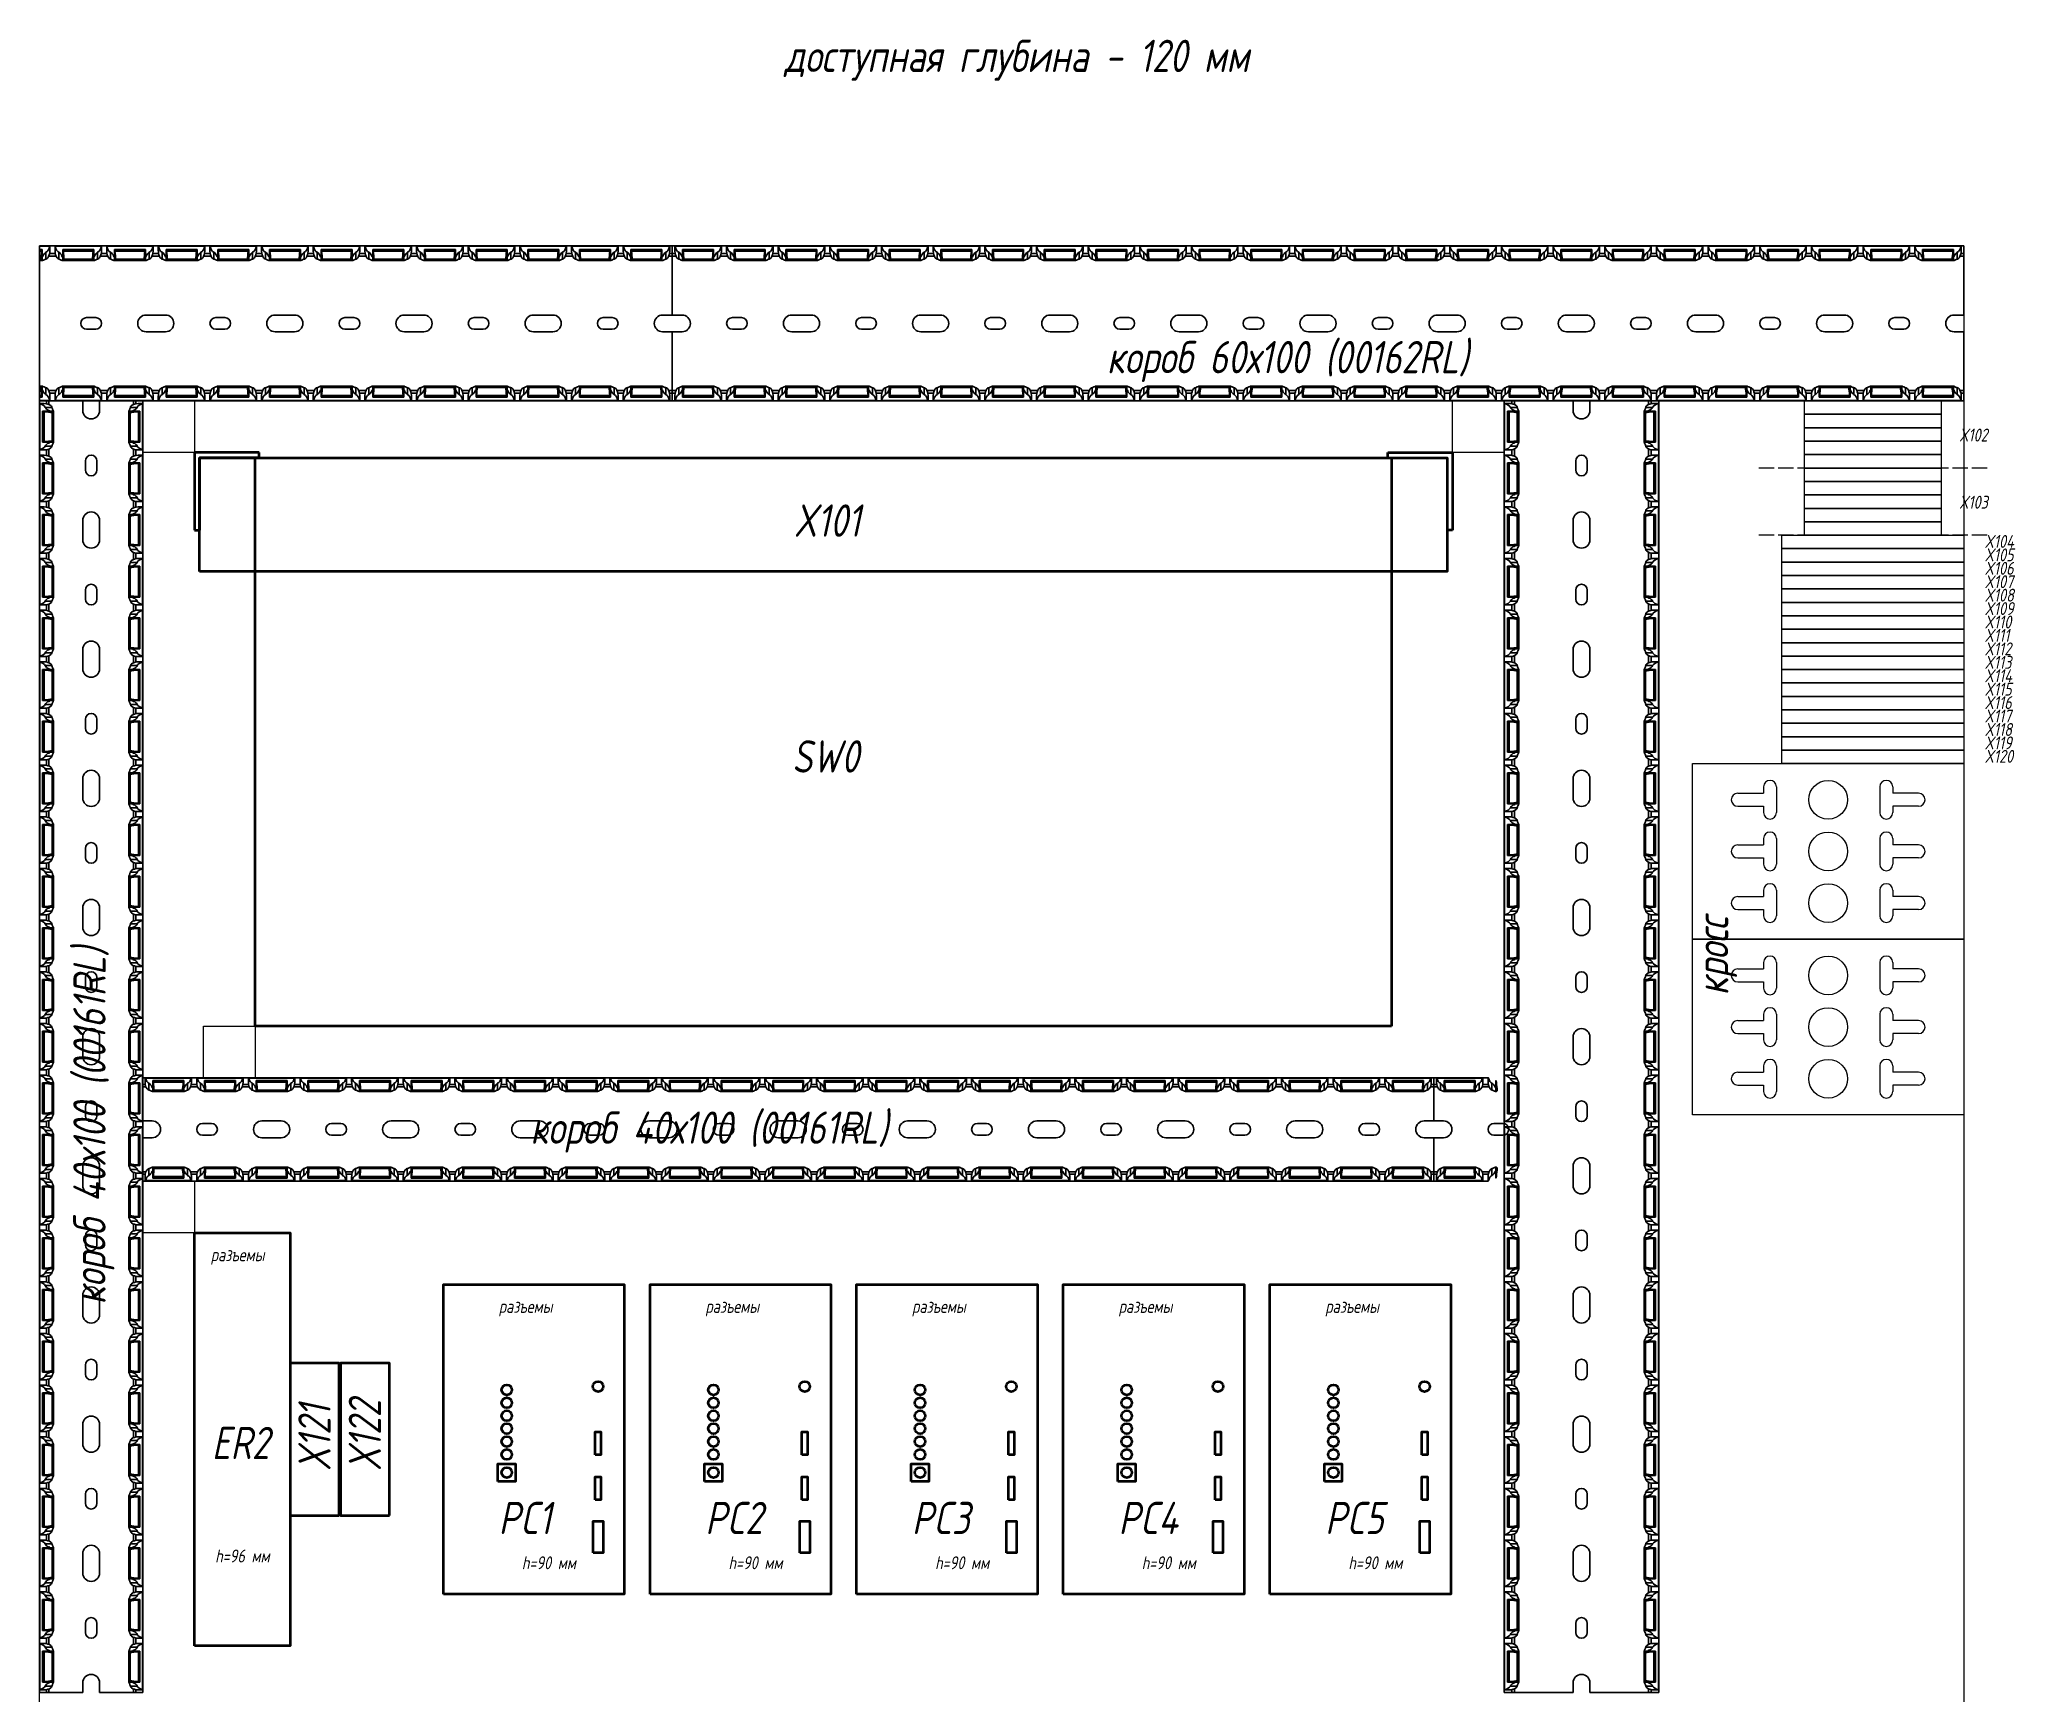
# Model space of a CAD drawing. Header units: millimetres. Extents: x -2573 to 2942, y -1220 to 2800.
# Drawn here: x 1281 to 2046, y 1090 to 1730 of the extents above; entities that cross this region are included whole.
import ezdxf

# ---------------------------------------------------------------- set-up
doc = ezdxf.new("R2010")
doc.units = ezdxf.units.MM
doc.linetypes.add('ACAD_ISO02W100', pattern=[15, 12, -3])
doc.linetypes.add('DASHED', pattern=[19.05, 12.7, -6.35])
doc.layers.add('noprint', color=2, linetype='Continuous', true_color=0xffff00, plot=False)
doc.styles.add('textstyle12', font='isocpeui.ttf', dxfattribs={"width": 0.8})
doc.styles.add('textstyle180', font='isocpeui.ttf', dxfattribs={"width": 0.8})
doc.styles.add('textstyle215', font='isocpeui.ttf', dxfattribs={"width": 0.8})
doc.styles.add('textstyle220', font='isocpeui.ttf', dxfattribs={"width": 0.8})
doc.styles.add('textstyle28', font='isocpeui.ttf', dxfattribs={"width": 0.8})
doc.styles.add('textstyle29', font='isocpeui.ttf', dxfattribs={"width": 0.8})

msp = doc.modelspace()

# ---------------------------------------------------------------- texts
at = {"color": 1, "lineweight": 40, "style": 'textstyle12', "width": 0.8}
for s, p in [('доступная глубина - 120 мм', (1568.917, 1717.31)), ('короб 60х100 (00162RL)', (1693.767, 1600.693)), ('короб 40х100 (00161RL)', (1470.57, 1302.412))]:
    msp.add_text(s, height=12.5, dxfattribs=at).set_placement(p)
at = {"color": 1, "lineweight": 40, "true_color": 0xff0000, "width": 0.8}
for s, height, style, p in [('X102', 5, 'textstyle180', (2023.731, 1574.272)), ('X103', 5, 'textstyle180', (2023.731, 1548.272)), ('X101', 12.5, 'textstyle215', (1572.528, 1537.422)), ('X104', 5, 'textstyle180', (2033.594, 1533.097)), ('X105', 5, 'textstyle180', (2033.594, 1527.897)), ('X106', 5, 'textstyle180', (2033.594, 1522.697)), ('X107', 5, 'textstyle180', (2033.594, 1517.497)), ('X108', 5, 'textstyle180', (2033.594, 1512.297)), ('X109', 5, 'textstyle180', (2033.594, 1507.097)), ('X110', 5, 'textstyle180', (2033.594, 1501.897)), ('X111', 5, 'textstyle180', (2033.594, 1496.697)), ('X112', 5, 'textstyle180', (2033.594, 1491.497)), ('X113', 5, 'textstyle180', (2033.594, 1486.297)), ('X114', 5, 'textstyle180', (2033.594, 1481.097)), ('X115', 5, 'textstyle180', (2033.594, 1475.897)), ('X116', 5, 'textstyle180', (2033.594, 1470.697)), ('X117', 5, 'textstyle180', (2033.594, 1465.497)), ('X118', 5, 'textstyle180', (2033.594, 1460.297)), ('SW0', 12.5, 'textstyle215', (1571.885, 1446.11)), ('X119', 5, 'textstyle180', (2033.594, 1455.097)), ('X120', 5, 'textstyle180', (2033.594, 1449.897)), ('ER2', 12.5, 'textstyle215', (1347.261, 1180.335)), ('PC1', 12.5, 'textstyle215', (1458.289, 1151.298)), ('PC2', 12.5, 'textstyle215', (1538.289, 1151.298)), ('PC3', 12.5, 'textstyle215', (1618.289, 1151.298)), ('PC4', 12.5, 'textstyle215', (1698.289, 1151.298)), ('PC5', 12.5, 'textstyle215', (1778.289, 1151.298))]:
    msp.add_text(s, height=height, dxfattribs=dict(at, style=style)).set_placement(p)
for s, style, p in [('кросс', 'textstyle220', (1934.384, 1359.86)), ('X121', 'textstyle215', (1393.238, 1175.692)), ('X122', 'textstyle215', (1412.738, 1175.692))]:
    msp.add_text(s, height=12.5, rotation=90, dxfattribs=dict(at, style=style)).set_placement(p)
at = {"color": 1, "lineweight": 40, "style": 'textstyle12', "width": 0.8}
msp.add_text('короб 40х100 (00161RL)', height=12.5, rotation=90, dxfattribs=at).set_placement((1306.124, 1240.184))
at = {"layer": 'noprint', "linetype": 'DASHED', "ltscale": 5, "width": 0.8}
for s, style, p in [('разъемы', 'textstyle29', (1346.841, 1256.954)), ('разъемы', 'textstyle29', (1458.345, 1236.954)), ('разъемы', 'textstyle29', (1538.345, 1236.954)), ('разъемы', 'textstyle29', (1618.345, 1236.954)), ('разъемы', 'textstyle29', (1698.345, 1236.954)), ('разъемы', 'textstyle29', (1778.345, 1236.954)), ('h=96 мм', 'textstyle28', (1348.527, 1140.342)), ('h=90 мм', 'textstyle28', (1467.263, 1137.708)), ('h=90 мм', 'textstyle28', (1547.263, 1137.708)), ('h=90 мм', 'textstyle28', (1627.263, 1137.708)), ('h=90 мм', 'textstyle28', (1707.263, 1137.708)), ('h=90 мм', 'textstyle28', (1787.263, 1137.708))]:
    msp.add_text(s, height=5, dxfattribs=dict(at, style=style)).set_placement(p)

# ---------------------------------------------------------------- linework, layer by layer
at = {"linetype": 'Continuous', "lineweight": 30}
for p, q in [((1284.508, 1650), (1280.536, 1650)), ((1284.445, 1649.85), (1280.536, 1649.85)), ((1280.536, 1649.85), (1280.536, 1590)), ((1281.536, 1648.6), (1280.536, 1648.6)), ((1281.315, 1647.961), (1280.536, 1647.961)), ((1281.536, 1648.596), (1281.536, 1648.6)), ((1281.536, 1644.3), (1281.536, 1648.596)), ((1281.854, 1646.05), (1281.536, 1646.05)), ((1283.036, 1644.892), (1283.036, 1647.531)), ((1284.134, 1646), (1286.939, 1646)), ((1286.637, 1647), (1284.436, 1647)), ((1284.536, 1650), (1284.508, 1650)), ((1284.536, 1648.038), (1284.536, 1650)), ((1286.536, 1650), (1284.536, 1650)), ((1286.536, 1650), (1286.536, 1648.034)), ((1286.536, 1650), (1286.565, 1650)), ((1304.508, 1650), (1286.565, 1650)), ((1304.445, 1649.85), (1286.628, 1649.85)), ((1288.036, 1644.892), (1288.036, 1647.531)), ((1289.536, 1646.05), (1289.219, 1646.05)), ((1301.536, 1648.6), (1289.536, 1648.6)), ((1289.536, 1648.6), (1289.536, 1648.596)), ((1289.536, 1644.3), (1289.536, 1648.596)), ((1301.315, 1647.961), (1289.757, 1647.961)), ((1300.972, 1644.844), (1290.1, 1644.844)), ((1301.536, 1648.596), (1301.536, 1648.6)), ((1301.536, 1644.3), (1301.536, 1648.596)), ((1301.854, 1646.05), (1301.536, 1646.05)), ((1303.036, 1644.892), (1303.036, 1647.531)), ((1304.134, 1646), (1306.939, 1646)), ((1306.637, 1647), (1304.436, 1647)), ((1304.536, 1650), (1304.508, 1650)), ((1304.536, 1648.038), (1304.536, 1650)), ((1306.536, 1650), (1304.536, 1650)), ((1306.536, 1650), (1306.536, 1648.034)), ((1306.536, 1650), (1306.565, 1650)), ((1324.508, 1650), (1306.565, 1650)), ((1324.445, 1649.85), (1306.628, 1649.85)), ((1308.036, 1644.892), (1308.036, 1647.531)), ((1309.536, 1646.05), (1309.219, 1646.05)), ((1321.536, 1648.6), (1309.536, 1648.6)), ((1309.536, 1648.6), (1309.536, 1648.596)), ((1309.536, 1644.3), (1309.536, 1648.596)), ((1321.315, 1647.961), (1309.758, 1647.961)), ((1320.972, 1644.844), (1310.1, 1644.844)), ((1321.536, 1648.596), (1321.536, 1648.6)), ((1321.536, 1644.3), (1321.536, 1648.596)), ((1321.854, 1646.05), (1321.536, 1646.05)), ((1323.036, 1644.892), (1323.036, 1647.531)), ((1324.134, 1646), (1326.939, 1646)), ((1326.637, 1647), (1324.436, 1647)), ((1324.536, 1650), (1324.508, 1650)), ((1324.536, 1648.038), (1324.536, 1650)), ((1326.536, 1650), (1324.536, 1650)), ((1326.536, 1650), (1326.536, 1648.034)), ((1326.536, 1650), (1326.565, 1650)), ((1344.508, 1650), (1326.565, 1650)), ((1344.445, 1649.85), (1326.628, 1649.85)), ((1328.036, 1644.892), (1328.036, 1647.531)), ((1329.536, 1646.05), (1329.219, 1646.05)), ((1341.536, 1648.6), (1329.536, 1648.6)), ((1329.536, 1648.6), (1329.536, 1648.596)), ((1329.536, 1644.3), (1329.536, 1648.596)), ((1341.315, 1647.961), (1329.757, 1647.961)), ((1340.972, 1644.844), (1330.1, 1644.844)), ((1341.536, 1648.596), (1341.536, 1648.6)), ((1341.536, 1644.3), (1341.536, 1648.596)), ((1341.854, 1646.05), (1341.536, 1646.05)), ((1343.036, 1644.892), (1343.036, 1647.531)), ((1344.134, 1646), (1346.939, 1646)), ((1346.637, 1647), (1344.436, 1647)), ((1344.536, 1650), (1344.508, 1650)), ((1344.536, 1648.038), (1344.536, 1650)), ((1346.536, 1650), (1344.536, 1650)), ((1346.536, 1650), (1346.536, 1648.034)), ((1346.536, 1650), (1346.565, 1650)), ((1364.508, 1650), (1346.565, 1650)), ((1364.445, 1649.85), (1346.628, 1649.85)), ((1348.036, 1644.892), (1348.036, 1647.531)), ((1349.536, 1646.05), (1349.219, 1646.05)), ((1361.536, 1648.6), (1349.536, 1648.6)), ((1349.536, 1648.6), (1349.536, 1648.596)), ((1349.536, 1644.3), (1349.536, 1648.596)), ((1361.315, 1647.961), (1349.757, 1647.961)), ((1360.972, 1644.844), (1350.1, 1644.844)), ((1361.536, 1648.596), (1361.536, 1648.6)), ((1361.536, 1644.3), (1361.536, 1648.596)), ((1361.854, 1646.05), (1361.536, 1646.05)), ((1363.036, 1644.892), (1363.036, 1647.531)), ((1364.134, 1646), (1366.939, 1646)), ((1366.637, 1647), (1364.436, 1647)), ((1364.536, 1650), (1364.508, 1650)), ((1364.536, 1648.038), (1364.536, 1650)), ((1366.536, 1650), (1364.536, 1650)), ((1366.536, 1650), (1366.536, 1648.034)), ((1366.536, 1650), (1366.565, 1650)), ((1384.508, 1650), (1366.565, 1650)), ((1384.445, 1649.85), (1366.628, 1649.85)), ((1368.036, 1644.892), (1368.036, 1647.531)), ((1369.536, 1646.05), (1369.219, 1646.05)), ((1381.536, 1648.6), (1369.536, 1648.6)), ((1369.536, 1648.6), (1369.536, 1648.596)), ((1369.536, 1644.3), (1369.536, 1648.596)), ((1381.315, 1647.961), (1369.758, 1647.961)), ((1380.972, 1644.844), (1370.1, 1644.844)), ((1381.536, 1648.596), (1381.536, 1648.6)), ((1381.536, 1644.3), (1381.536, 1648.596)), ((1381.854, 1646.05), (1381.536, 1646.05)), ((1383.036, 1644.892), (1383.036, 1647.531)), ((1384.134, 1646), (1386.939, 1646)), ((1386.637, 1647), (1384.436, 1647)), ((1384.536, 1650), (1384.508, 1650)), ((1384.536, 1648.038), (1384.536, 1650)), ((1386.536, 1650), (1384.536, 1650)), ((1386.536, 1650), (1386.536, 1648.034)), ((1386.536, 1650), (1386.565, 1650)), ((1404.508, 1650), (1386.565, 1650)), ((1404.445, 1649.85), (1386.628, 1649.85)), ((1388.036, 1644.892), (1388.036, 1647.531)), ((1389.536, 1646.05), (1389.219, 1646.05)), ((1401.536, 1648.6), (1389.536, 1648.6)), ((1389.536, 1648.6), (1389.536, 1648.596)), ((1389.536, 1644.3), (1389.536, 1648.596)), ((1401.315, 1647.961), (1389.757, 1647.961)), ((1400.972, 1644.844), (1390.1, 1644.844)), ((1401.536, 1648.596), (1401.536, 1648.6)), ((1401.536, 1644.3), (1401.536, 1648.596)), ((1401.854, 1646.05), (1401.536, 1646.05)), ((1403.036, 1644.892), (1403.036, 1647.531)), ((1404.134, 1646), (1406.939, 1646)), ((1406.637, 1647), (1404.436, 1647)), ((1404.536, 1650), (1404.508, 1650)), ((1404.536, 1648.038), (1404.536, 1650)), ((1406.536, 1650), (1404.536, 1650)), ((1406.536, 1650), (1406.536, 1648.034)), ((1406.536, 1650), (1406.565, 1650)), ((1424.508, 1650), (1406.565, 1650)), ((1424.445, 1649.85), (1406.628, 1649.85)), ((1408.036, 1644.892), (1408.036, 1647.531)), ((1409.536, 1646.05), (1409.219, 1646.05)), ((1421.536, 1648.6), (1409.536, 1648.6)), ((1409.536, 1648.6), (1409.536, 1648.596)), ((1409.536, 1644.3), (1409.536, 1648.596)), ((1421.315, 1647.961), (1409.757, 1647.961)), ((1420.972, 1644.844), (1410.1, 1644.844)), ((1421.536, 1648.596), (1421.536, 1648.6)), ((1421.536, 1644.3), (1421.536, 1648.596)), ((1421.854, 1646.05), (1421.536, 1646.05)), ((1423.036, 1644.892), (1423.036, 1647.531)), ((1424.134, 1646), (1426.939, 1646)), ((1426.637, 1647), (1424.436, 1647)), ((1424.536, 1650), (1424.508, 1650)), ((1424.536, 1648.038), (1424.536, 1650)), ((1426.536, 1650), (1424.536, 1650)), ((1426.536, 1650), (1426.536, 1648.034)), ((1426.536, 1650), (1426.565, 1650)), ((1444.508, 1650), (1426.565, 1650)), ((1444.445, 1649.85), (1426.628, 1649.85)), ((1428.036, 1644.892), (1428.036, 1647.531)), ((1429.536, 1646.05), (1429.219, 1646.05)), ((1441.536, 1648.6), (1429.536, 1648.6)), ((1429.536, 1648.6), (1429.536, 1648.596)), ((1429.536, 1644.3), (1429.536, 1648.596)), ((1441.315, 1647.961), (1429.757, 1647.961)), ((1440.972, 1644.844), (1430.1, 1644.844)), ((1441.536, 1648.596), (1441.536, 1648.6)), ((1441.536, 1644.3), (1441.536, 1648.596)), ((1441.854, 1646.05), (1441.536, 1646.05)), ((1443.036, 1644.892), (1443.036, 1647.531)), ((1444.134, 1646), (1446.939, 1646)), ((1446.637, 1647), (1444.436, 1647)), ((1444.536, 1650), (1444.508, 1650)), ((1444.536, 1648.038), (1444.536, 1650)), ((1446.536, 1650), (1444.536, 1650)), ((1446.536, 1650), (1446.536, 1648.034)), ((1446.536, 1650), (1446.565, 1650)), ((1464.508, 1650), (1446.565, 1650)), ((1464.445, 1649.85), (1446.628, 1649.85)), ((1448.036, 1644.892), (1448.036, 1647.531)), ((1449.536, 1646.05), (1449.219, 1646.05)), ((1461.536, 1648.6), (1449.536, 1648.6)), ((1449.536, 1648.6), (1449.536, 1648.596)), ((1449.536, 1644.3), (1449.536, 1648.596)), ((1461.315, 1647.961), (1449.757, 1647.961)), ((1460.972, 1644.844), (1450.1, 1644.844)), ((1461.536, 1648.596), (1461.536, 1648.6)), ((1461.536, 1644.3), (1461.536, 1648.596)), ((1461.854, 1646.05), (1461.536, 1646.05)), ((1463.036, 1644.892), (1463.036, 1647.531)), ((1464.134, 1646), (1466.939, 1646)), ((1466.637, 1647), (1464.436, 1647)), ((1464.536, 1650), (1464.508, 1650)), ((1464.536, 1648.038), (1464.536, 1650)), ((1466.536, 1650), (1464.536, 1650)), ((1466.536, 1650), (1466.536, 1648.034)), ((1466.536, 1650), (1466.565, 1650)), ((1484.508, 1650), (1466.565, 1650)), ((1484.445, 1649.85), (1466.628, 1649.85)), ((1468.036, 1644.892), (1468.036, 1647.531)), ((1469.536, 1646.05), (1469.219, 1646.05)), ((1481.536, 1648.6), (1469.536, 1648.6)), ((1469.536, 1648.6), (1469.536, 1648.596)), ((1469.536, 1644.3), (1469.536, 1648.596)), ((1481.315, 1647.961), (1469.757, 1647.961)), ((1480.972, 1644.844), (1470.1, 1644.844)), ((1481.536, 1648.596), (1481.536, 1648.6)), ((1481.536, 1644.3), (1481.536, 1648.596)), ((1481.854, 1646.05), (1481.536, 1646.05)), ((1483.036, 1644.892), (1483.036, 1647.531)), ((1484.134, 1646), (1486.939, 1646)), ((1486.637, 1647), (1484.436, 1647)), ((1484.536, 1650), (1484.508, 1650)), ((1484.536, 1648.038), (1484.536, 1650)), ((1486.536, 1650), (1484.536, 1650)), ((1486.536, 1650), (1486.536, 1648.034)), ((1486.536, 1650), (1486.565, 1650)), ((1504.508, 1650), (1486.565, 1650)), ((1504.445, 1649.85), (1486.628, 1649.85)), ((1488.036, 1644.892), (1488.036, 1647.531)), ((1489.536, 1646.05), (1489.219, 1646.05)), ((1501.536, 1648.6), (1489.536, 1648.6)), ((1489.536, 1648.6), (1489.536, 1648.596)), ((1489.536, 1644.3), (1489.536, 1648.596)), ((1501.315, 1647.961), (1489.757, 1647.961)), ((1500.972, 1644.844), (1490.1, 1644.844)), ((1501.536, 1648.596), (1501.536, 1648.6)), ((1501.536, 1644.3), (1501.536, 1648.596)), ((1501.854, 1646.05), (1501.536, 1646.05)), ((1503.036, 1644.892), (1503.036, 1647.531)), ((1504.134, 1646), (1506.939, 1646)), ((1506.637, 1647), (1504.436, 1647)), ((1504.536, 1650), (1504.508, 1650)), ((1504.536, 1648.038), (1504.536, 1650)), ((1506.536, 1650), (1504.536, 1650)), ((1506.536, 1650), (1506.536, 1648.034)), ((1506.536, 1650), (1506.565, 1650)), ((1524.508, 1650), (1506.565, 1650)), ((1524.445, 1649.85), (1506.628, 1649.85)), ((1508.036, 1644.892), (1508.036, 1647.531)), ((1509.536, 1646.05), (1509.219, 1646.05)), ((1521.536, 1648.6), (1509.536, 1648.6)), ((1509.536, 1648.6), (1509.536, 1648.596)), ((1509.536, 1644.3), (1509.536, 1648.596)), ((1521.315, 1647.961), (1509.757, 1647.961)), ((1520.972, 1644.844), (1510.1, 1644.844)), ((1521.536, 1648.596), (1521.536, 1648.6)), ((1521.536, 1644.3), (1521.536, 1648.596)), ((1521.854, 1646.05), (1521.536, 1646.05)), ((1523.036, 1644.892), (1523.036, 1647.531)), ((1524.134, 1646), (1525.536, 1646)), ((1525.536, 1647), (1524.436, 1647)), ((1524.536, 1650), (1524.508, 1650)), ((1524.536, 1648.038), (1524.536, 1650)), ((1525.536, 1650), (1524.536, 1650)), ((1525.536, 1647), (1525.536, 1650)), ((1526.536, 1650), (1525.536, 1650)), ((1525.536, 1647), (1525.536, 1650)), ((1525.536, 1647), (1525.536, 1646)), ((1526.637, 1647), (1525.536, 1647)), ((1525.536, 1646), (1525.536, 1647)), ((1525.536, 1646), (1526.939, 1646)), ((1525.536, 1646), (1525.536, 1623.25)), ((1525.536, 1646), (1525.536, 1623.25)), ((1526.536, 1650), (1526.536, 1648.036)), ((1526.565, 1650), (1526.536, 1650)), ((1544.508, 1650), (1526.565, 1650)), ((1544.445, 1649.85), (1526.628, 1649.85)), ((1528.036, 1644.892), (1528.036, 1647.531)), ((1529.536, 1646.05), (1529.219, 1646.05)), ((1541.536, 1648.6), (1529.536, 1648.6)), ((1529.536, 1648.6), (1529.536, 1648.596)), ((1529.536, 1644.3), (1529.536, 1648.596)), ((1541.315, 1647.961), (1529.757, 1647.961)), ((1540.972, 1644.844), (1530.1, 1644.844)), ((1541.536, 1648.596), (1541.536, 1648.6)), ((1541.536, 1644.3), (1541.536, 1648.596)), ((1541.854, 1646.05), (1541.536, 1646.05)), ((1543.036, 1644.892), (1543.036, 1647.531)), ((1544.134, 1646), (1546.939, 1646)), ((1546.637, 1647), (1544.436, 1647)), ((1544.536, 1650), (1544.508, 1650)), ((1544.536, 1648.038), (1544.536, 1650)), ((1546.536, 1650), (1544.536, 1650)), ((1546.536, 1650), (1546.536, 1648.036)), ((1546.536, 1650), (1546.565, 1650)), ((1564.508, 1650), (1546.565, 1650)), ((1564.445, 1649.85), (1546.628, 1649.85)), ((1548.036, 1644.892), (1548.036, 1647.531)), ((1549.536, 1646.05), (1549.219, 1646.05)), ((1561.536, 1648.6), (1549.536, 1648.6)), ((1549.536, 1648.6), (1549.536, 1648.596)), ((1549.536, 1644.3), (1549.536, 1648.596)), ((1561.315, 1647.961), (1549.757, 1647.961)), ((1560.972, 1644.844), (1550.1, 1644.844)), ((1561.536, 1648.596), (1561.536, 1648.6)), ((1561.536, 1644.3), (1561.536, 1648.596)), ((1561.854, 1646.05), (1561.536, 1646.05)), ((1563.036, 1644.892), (1563.036, 1647.531)), ((1564.134, 1646), (1566.939, 1646)), ((1566.637, 1647), (1564.436, 1647)), ((1564.536, 1650), (1564.508, 1650)), ((1564.536, 1648.038), (1564.536, 1650)), ((1566.536, 1650), (1564.536, 1650)), ((1566.536, 1650), (1566.536, 1648.034)), ((1566.536, 1650), (1566.565, 1650)), ((1584.508, 1650), (1566.565, 1650)), ((1584.445, 1649.85), (1566.628, 1649.85)), ((1568.036, 1644.892), (1568.036, 1647.531)), ((1569.536, 1646.05), (1569.219, 1646.05)), ((1581.536, 1648.6), (1569.536, 1648.6)), ((1569.536, 1648.6), (1569.536, 1648.596)), ((1569.536, 1644.3), (1569.536, 1648.596)), ((1581.315, 1647.961), (1569.757, 1647.961)), ((1580.972, 1644.844), (1570.1, 1644.844)), ((1581.536, 1648.596), (1581.536, 1648.6)), ((1581.536, 1644.3), (1581.536, 1648.596)), ((1581.854, 1646.05), (1581.536, 1646.05)), ((1583.036, 1644.892), (1583.036, 1647.531)), ((1584.134, 1646), (1586.939, 1646)), ((1586.637, 1647), (1584.436, 1647)), ((1584.536, 1650), (1584.508, 1650)), ((1584.536, 1648.038), (1584.536, 1650)), ((1586.536, 1650), (1584.536, 1650)), ((1586.536, 1650), (1586.536, 1648.034)), ((1586.536, 1650), (1586.565, 1650)), ((1604.508, 1650), (1586.565, 1650)), ((1604.445, 1649.85), (1586.628, 1649.85)), ((1588.036, 1644.892), (1588.036, 1647.531)), ((1589.536, 1646.05), (1589.219, 1646.05)), ((1601.536, 1648.6), (1589.536, 1648.6)), ((1589.536, 1648.6), (1589.536, 1648.596)), ((1589.536, 1644.3), (1589.536, 1648.596)), ((1601.315, 1647.961), (1589.757, 1647.961)), ((1600.972, 1644.844), (1590.1, 1644.844)), ((1601.536, 1648.596), (1601.536, 1648.6)), ((1601.536, 1644.3), (1601.536, 1648.596)), ((1601.854, 1646.05), (1601.536, 1646.05)), ((1603.036, 1644.892), (1603.036, 1647.531)), ((1604.134, 1646), (1606.939, 1646)), ((1606.637, 1647), (1604.436, 1647)), ((1604.536, 1650), (1604.508, 1650)), ((1604.536, 1648.038), (1604.536, 1650)), ((1606.536, 1650), (1604.536, 1650)), ((1606.536, 1650), (1606.536, 1648.034)), ((1606.536, 1650), (1606.565, 1650)), ((1624.508, 1650), (1606.565, 1650)), ((1624.445, 1649.85), (1606.628, 1649.85)), ((1608.036, 1644.892), (1608.036, 1647.531)), ((1609.536, 1646.05), (1609.219, 1646.05)), ((1621.536, 1648.6), (1609.536, 1648.6)), ((1609.536, 1648.6), (1609.536, 1648.596)), ((1609.536, 1644.3), (1609.536, 1648.596)), ((1621.315, 1647.961), (1609.757, 1647.961)), ((1620.972, 1644.844), (1610.1, 1644.844)), ((1621.536, 1648.596), (1621.536, 1648.6)), ((1621.536, 1644.3), (1621.536, 1648.596)), ((1621.854, 1646.05), (1621.536, 1646.05)), ((1623.036, 1644.892), (1623.036, 1647.531)), ((1624.134, 1646), (1626.939, 1646)), ((1626.637, 1647), (1624.436, 1647)), ((1624.536, 1650), (1624.508, 1650)), ((1624.536, 1648.038), (1624.536, 1650)), ((1626.536, 1650), (1624.536, 1650)), ((1626.536, 1650), (1626.536, 1648.034)), ((1626.536, 1650), (1626.565, 1650)), ((1644.508, 1650), (1626.565, 1650)), ((1644.445, 1649.85), (1626.628, 1649.85)), ((1628.036, 1644.892), (1628.036, 1647.531)), ((1629.536, 1646.05), (1629.219, 1646.05)), ((1641.536, 1648.6), (1629.536, 1648.6)), ((1629.536, 1648.6), (1629.536, 1648.596)), ((1629.536, 1644.3), (1629.536, 1648.596)), ((1641.315, 1647.961), (1629.757, 1647.961)), ((1640.972, 1644.844), (1630.1, 1644.844)), ((1641.536, 1648.596), (1641.536, 1648.6)), ((1641.536, 1644.3), (1641.536, 1648.596)), ((1641.854, 1646.05), (1641.536, 1646.05)), ((1643.036, 1644.892), (1643.036, 1647.531)), ((1644.134, 1646), (1646.939, 1646)), ((1646.637, 1647), (1644.436, 1647)), ((1644.536, 1650), (1644.508, 1650)), ((1644.536, 1648.038), (1644.536, 1650)), ((1646.536, 1650), (1644.536, 1650)), ((1646.536, 1650), (1646.536, 1648.034)), ((1646.536, 1650), (1646.565, 1650)), ((1664.508, 1650), (1646.565, 1650)), ((1664.445, 1649.85), (1646.628, 1649.85)), ((1648.036, 1644.892), (1648.036, 1647.531)), ((1649.536, 1646.05), (1649.219, 1646.05)), ((1661.536, 1648.6), (1649.536, 1648.6)), ((1649.536, 1648.6), (1649.536, 1648.596)), ((1649.536, 1644.3), (1649.536, 1648.596)), ((1661.315, 1647.961), (1649.757, 1647.961)), ((1660.972, 1644.844), (1650.1, 1644.844)), ((1661.536, 1648.596), (1661.536, 1648.6)), ((1661.536, 1644.3), (1661.536, 1648.596)), ((1661.854, 1646.05), (1661.536, 1646.05)), ((1663.036, 1644.892), (1663.036, 1647.531)), ((1664.134, 1646), (1666.939, 1646)), ((1666.637, 1647), (1664.436, 1647)), ((1664.536, 1650), (1664.508, 1650)), ((1664.536, 1648.038), (1664.536, 1650)), ((1666.536, 1650), (1664.536, 1650)), ((1666.536, 1650), (1666.536, 1648.034)), ((1666.536, 1650), (1666.565, 1650)), ((1684.508, 1650), (1666.565, 1650)), ((1684.445, 1649.85), (1666.628, 1649.85)), ((1668.036, 1644.892), (1668.036, 1647.531)), ((1669.536, 1646.05), (1669.219, 1646.05)), ((1681.536, 1648.6), (1669.536, 1648.6)), ((1669.536, 1648.6), (1669.536, 1648.596)), ((1669.536, 1644.3), (1669.536, 1648.596)), ((1681.315, 1647.961), (1669.757, 1647.961)), ((1680.972, 1644.844), (1670.1, 1644.844)), ((1681.536, 1648.596), (1681.536, 1648.6)), ((1681.536, 1644.3), (1681.536, 1648.596)), ((1681.854, 1646.05), (1681.536, 1646.05)), ((1683.036, 1644.892), (1683.036, 1647.531)), ((1684.134, 1646), (1686.939, 1646)), ((1686.637, 1647), (1684.436, 1647)), ((1684.536, 1650), (1684.508, 1650)), ((1684.536, 1648.038), (1684.536, 1650)), ((1686.536, 1650), (1684.536, 1650)), ((1686.536, 1650), (1686.536, 1648.034)), ((1686.536, 1650), (1686.565, 1650)), ((1704.508, 1650), (1686.565, 1650)), ((1704.445, 1649.85), (1686.628, 1649.85)), ((1688.036, 1644.892), (1688.036, 1647.531)), ((1689.536, 1646.05), (1689.219, 1646.05)), ((1701.536, 1648.6), (1689.536, 1648.6)), ((1689.536, 1648.6), (1689.536, 1648.596)), ((1689.536, 1644.3), (1689.536, 1648.596)), ((1701.315, 1647.961), (1689.757, 1647.961)), ((1700.972, 1644.844), (1690.1, 1644.844)), ((1701.536, 1648.596), (1701.536, 1648.6)), ((1701.536, 1644.3), (1701.536, 1648.596)), ((1701.854, 1646.05), (1701.536, 1646.05)), ((1703.036, 1644.892), (1703.036, 1647.531)), ((1704.134, 1646), (1706.939, 1646)), ((1706.637, 1647), (1704.436, 1647)), ((1704.536, 1650), (1704.508, 1650)), ((1704.536, 1648.038), (1704.536, 1650)), ((1706.536, 1650), (1704.536, 1650)), ((1706.536, 1650), (1706.536, 1648.034)), ((1706.536, 1650), (1706.565, 1650)), ((1724.508, 1650), (1706.565, 1650)), ((1724.445, 1649.85), (1706.628, 1649.85)), ((1708.036, 1644.892), (1708.036, 1647.531)), ((1709.536, 1646.05), (1709.219, 1646.05)), ((1721.536, 1648.6), (1709.536, 1648.6)), ((1709.536, 1648.6), (1709.536, 1648.596)), ((1709.536, 1644.3), (1709.536, 1648.596)), ((1721.315, 1647.961), (1709.757, 1647.961)), ((1720.972, 1644.844), (1710.1, 1644.844)), ((1721.536, 1648.596), (1721.536, 1648.6)), ((1721.536, 1644.3), (1721.536, 1648.596)), ((1721.854, 1646.05), (1721.536, 1646.05)), ((1723.036, 1644.892), (1723.036, 1647.531)), ((1724.134, 1646), (1726.939, 1646)), ((1726.637, 1647), (1724.436, 1647)), ((1724.536, 1650), (1724.508, 1650)), ((1724.536, 1648.038), (1724.536, 1650)), ((1726.536, 1650), (1724.536, 1650)), ((1726.536, 1650), (1726.536, 1648.034)), ((1726.536, 1650), (1726.565, 1650)), ((1744.508, 1650), (1726.565, 1650)), ((1744.445, 1649.85), (1726.628, 1649.85)), ((1728.036, 1644.892), (1728.036, 1647.531)), ((1729.536, 1646.05), (1729.219, 1646.05)), ((1741.536, 1648.6), (1729.536, 1648.6)), ((1729.536, 1648.6), (1729.536, 1648.596)), ((1729.536, 1644.3), (1729.536, 1648.596)), ((1741.315, 1647.961), (1729.757, 1647.961)), ((1740.972, 1644.844), (1730.1, 1644.844)), ((1741.536, 1648.596), (1741.536, 1648.6)), ((1741.536, 1644.3), (1741.536, 1648.596)), ((1741.854, 1646.05), (1741.536, 1646.05)), ((1743.036, 1644.892), (1743.036, 1647.531)), ((1744.134, 1646), (1746.939, 1646)), ((1746.637, 1647), (1744.436, 1647)), ((1744.536, 1650), (1744.508, 1650)), ((1744.536, 1648.038), (1744.536, 1650)), ((1746.536, 1650), (1744.536, 1650)), ((1746.536, 1650), (1746.536, 1648.034)), ((1746.536, 1650), (1746.565, 1650)), ((1764.508, 1650), (1746.565, 1650)), ((1764.445, 1649.85), (1746.628, 1649.85)), ((1748.036, 1644.892), (1748.036, 1647.531)), ((1749.536, 1646.05), (1749.219, 1646.05)), ((1761.536, 1648.6), (1749.536, 1648.6)), ((1749.536, 1648.6), (1749.536, 1648.596)), ((1749.536, 1644.3), (1749.536, 1648.596)), ((1761.315, 1647.961), (1749.757, 1647.961)), ((1760.972, 1644.844), (1750.1, 1644.844)), ((1761.536, 1648.596), (1761.536, 1648.6)), ((1761.536, 1644.3), (1761.536, 1648.596)), ((1761.854, 1646.05), (1761.536, 1646.05)), ((1763.036, 1644.892), (1763.036, 1647.531)), ((1764.134, 1646), (1766.939, 1646)), ((1766.637, 1647), (1764.436, 1647)), ((1764.536, 1650), (1764.508, 1650)), ((1764.536, 1648.038), (1764.536, 1650)), ((1766.536, 1650), (1764.536, 1650)), ((1766.536, 1650), (1766.536, 1648.034)), ((1766.536, 1650), (1766.565, 1650)), ((1784.508, 1650), (1766.565, 1650)), ((1784.445, 1649.85), (1766.628, 1649.85)), ((1768.036, 1644.892), (1768.036, 1647.531)), ((1769.536, 1646.05), (1769.219, 1646.05)), ((1781.536, 1648.6), (1769.536, 1648.6)), ((1769.536, 1648.6), (1769.536, 1648.596)), ((1769.536, 1644.3), (1769.536, 1648.596)), ((1781.315, 1647.961), (1769.757, 1647.961)), ((1780.972, 1644.844), (1770.1, 1644.844)), ((1781.536, 1648.596), (1781.536, 1648.6)), ((1781.536, 1644.3), (1781.536, 1648.596)), ((1781.854, 1646.05), (1781.536, 1646.05)), ((1783.036, 1644.892), (1783.036, 1647.531)), ((1784.134, 1646), (1786.939, 1646)), ((1786.637, 1647), (1784.436, 1647)), ((1784.536, 1650), (1784.508, 1650)), ((1784.536, 1648.038), (1784.536, 1650)), ((1786.536, 1650), (1784.536, 1650)), ((1786.536, 1650), (1786.536, 1648.034)), ((1786.536, 1650), (1786.565, 1650)), ((1804.508, 1650), (1786.565, 1650)), ((1804.445, 1649.85), (1786.628, 1649.85)), ((1788.036, 1644.892), (1788.036, 1647.531)), ((1789.536, 1646.05), (1789.219, 1646.05)), ((1801.536, 1648.6), (1789.536, 1648.6)), ((1789.536, 1648.6), (1789.536, 1648.596)), ((1789.536, 1644.3), (1789.536, 1648.596)), ((1801.315, 1647.961), (1789.757, 1647.961)), ((1800.972, 1644.844), (1790.1, 1644.844)), ((1801.536, 1648.596), (1801.536, 1648.6)), ((1801.536, 1644.3), (1801.536, 1648.596)), ((1801.854, 1646.05), (1801.536, 1646.05)), ((1803.036, 1644.892), (1803.036, 1647.531)), ((1804.134, 1646), (1806.939, 1646)), ((1806.637, 1647), (1804.436, 1647)), ((1804.536, 1650), (1804.508, 1650)), ((1804.536, 1648.038), (1804.536, 1650)), ((1806.536, 1650), (1804.536, 1650)), ((1806.536, 1650), (1806.536, 1648.034)), ((1806.536, 1650), (1806.565, 1650)), ((1824.508, 1650), (1806.565, 1650)), ((1824.445, 1649.85), (1806.628, 1649.85)), ((1808.036, 1644.892), (1808.036, 1647.531)), ((1809.536, 1646.05), (1809.219, 1646.05)), ((1821.536, 1648.6), (1809.536, 1648.6)), ((1809.536, 1648.6), (1809.536, 1648.596)), ((1809.536, 1644.3), (1809.536, 1648.596)), ((1821.315, 1647.961), (1809.758, 1647.961)), ((1820.972, 1644.844), (1810.1, 1644.844)), ((1821.536, 1648.596), (1821.536, 1648.6)), ((1821.536, 1644.3), (1821.536, 1648.596)), ((1821.854, 1646.05), (1821.536, 1646.05)), ((1823.036, 1644.892), (1823.036, 1647.531)), ((1824.134, 1646), (1826.939, 1646)), ((1826.637, 1647), (1824.436, 1647)), ((1824.536, 1650), (1824.508, 1650)), ((1824.536, 1648.038), (1824.536, 1650)), ((1826.536, 1650), (1824.536, 1650)), ((1826.536, 1650), (1826.536, 1648.034)), ((1826.536, 1650), (1826.565, 1650)), ((1844.508, 1650), (1826.565, 1650)), ((1844.445, 1649.85), (1826.628, 1649.85)), ((1828.036, 1644.892), (1828.036, 1647.531)), ((1829.536, 1646.05), (1829.219, 1646.05)), ((1841.536, 1648.6), (1829.536, 1648.6)), ((1829.536, 1648.6), (1829.536, 1648.596)), ((1829.536, 1644.3), (1829.536, 1648.596)), ((1841.315, 1647.961), (1829.757, 1647.961)), ((1840.972, 1644.844), (1830.1, 1644.844)), ((1841.536, 1648.596), (1841.536, 1648.6)), ((1841.536, 1644.3), (1841.536, 1648.596)), ((1841.854, 1646.05), (1841.536, 1646.05)), ((1843.036, 1644.892), (1843.036, 1647.531)), ((1844.134, 1646), (1846.939, 1646)), ((1846.637, 1647), (1844.436, 1647)), ((1844.536, 1650), (1844.508, 1650)), ((1844.536, 1648.038), (1844.536, 1650)), ((1846.536, 1650), (1844.536, 1650)), ((1846.536, 1650), (1846.536, 1648.034)), ((1846.536, 1650), (1846.565, 1650)), ((1864.508, 1650), (1846.565, 1650)), ((1864.445, 1649.85), (1846.628, 1649.85)), ((1848.036, 1644.892), (1848.036, 1647.531)), ((1849.536, 1646.05), (1849.219, 1646.05)), ((1861.536, 1648.6), (1849.536, 1648.6)), ((1849.536, 1648.6), (1849.536, 1648.596)), ((1849.536, 1644.3), (1849.536, 1648.596)), ((1861.315, 1647.961), (1849.757, 1647.961)), ((1860.972, 1644.844), (1850.1, 1644.844)), ((1861.536, 1648.596), (1861.536, 1648.6)), ((1861.536, 1644.3), (1861.536, 1648.596)), ((1861.854, 1646.05), (1861.536, 1646.05)), ((1863.036, 1644.892), (1863.036, 1647.531)), ((1864.134, 1646), (1866.939, 1646)), ((1866.637, 1647), (1864.436, 1647)), ((1864.536, 1650), (1864.508, 1650)), ((1864.536, 1648.038), (1864.536, 1650)), ((1866.536, 1650), (1864.536, 1650)), ((1866.536, 1650), (1866.536, 1648.034)), ((1866.536, 1650), (1866.565, 1650)), ((1884.508, 1650), (1866.565, 1650)), ((1884.445, 1649.85), (1866.628, 1649.85)), ((1868.036, 1644.892), (1868.036, 1647.531)), ((1869.536, 1646.05), (1869.219, 1646.05)), ((1881.536, 1648.6), (1869.536, 1648.6)), ((1869.536, 1648.6), (1869.536, 1648.596)), ((1869.536, 1644.3), (1869.536, 1648.596)), ((1881.315, 1647.961), (1869.758, 1647.961)), ((1880.972, 1644.844), (1870.1, 1644.844)), ((1881.536, 1648.596), (1881.536, 1648.6)), ((1881.536, 1644.3), (1881.536, 1648.596)), ((1881.854, 1646.05), (1881.536, 1646.05)), ((1883.036, 1644.892), (1883.036, 1647.531)), ((1884.134, 1646), (1886.939, 1646)), ((1886.637, 1647), (1884.436, 1647)), ((1884.536, 1650), (1884.508, 1650)), ((1884.536, 1648.038), (1884.536, 1650)), ((1886.536, 1650), (1884.536, 1650)), ((1886.536, 1650), (1886.536, 1648.034)), ((1886.536, 1650), (1886.565, 1650)), ((1904.508, 1650), (1886.565, 1650)), ((1904.445, 1649.85), (1886.628, 1649.85)), ((1888.036, 1644.892), (1888.036, 1647.531)), ((1889.536, 1646.05), (1889.219, 1646.05)), ((1901.536, 1648.6), (1889.536, 1648.6)), ((1889.536, 1648.6), (1889.536, 1648.596)), ((1889.536, 1644.3), (1889.536, 1648.596)), ((1901.315, 1647.961), (1889.757, 1647.961)), ((1900.972, 1644.844), (1890.1, 1644.844)), ((1901.536, 1648.596), (1901.536, 1648.6)), ((1901.536, 1644.3), (1901.536, 1648.596)), ((1901.854, 1646.05), (1901.536, 1646.05)), ((1903.036, 1644.892), (1903.036, 1647.531)), ((1904.134, 1646), (1906.939, 1646)), ((1906.637, 1647), (1904.436, 1647)), ((1904.536, 1650), (1904.508, 1650)), ((1904.536, 1648.038), (1904.536, 1650)), ((1906.536, 1650), (1904.536, 1650)), ((1906.536, 1650), (1906.536, 1648.034)), ((1906.536, 1650), (1906.565, 1650)), ((1924.508, 1650), (1906.565, 1650)), ((1924.445, 1649.85), (1906.628, 1649.85)), ((1908.036, 1644.892), (1908.036, 1647.531)), ((1909.536, 1646.05), (1909.219, 1646.05)), ((1921.536, 1648.6), (1909.536, 1648.6)), ((1909.536, 1648.6), (1909.536, 1648.596)), ((1909.536, 1644.3), (1909.536, 1648.596)), ((1921.315, 1647.961), (1909.757, 1647.961)), ((1920.972, 1644.844), (1910.1, 1644.844)), ((1921.536, 1648.596), (1921.536, 1648.6)), ((1921.536, 1644.3), (1921.536, 1648.596)), ((1921.854, 1646.05), (1921.536, 1646.05)), ((1923.036, 1644.892), (1923.036, 1647.531)), ((1924.134, 1646), (1926.939, 1646)), ((1926.637, 1647), (1924.436, 1647)), ((1924.536, 1650), (1924.508, 1650)), ((1924.536, 1648.038), (1924.536, 1650)), ((1926.536, 1650), (1924.536, 1650)), ((1926.536, 1650), (1926.536, 1648.034)), ((1926.536, 1650), (1926.565, 1650)), ((1944.508, 1650), (1926.565, 1650)), ((1944.445, 1649.85), (1926.628, 1649.85)), ((1928.036, 1644.892), (1928.036, 1647.531)), ((1929.536, 1646.05), (1929.219, 1646.05)), ((1941.536, 1648.6), (1929.536, 1648.6)), ((1929.536, 1648.6), (1929.536, 1648.596)), ((1929.536, 1644.3), (1929.536, 1648.596)), ((1941.315, 1647.961), (1929.757, 1647.961)), ((1940.972, 1644.844), (1930.1, 1644.844)), ((1941.536, 1648.596), (1941.536, 1648.6)), ((1941.536, 1644.3), (1941.536, 1648.596)), ((1941.854, 1646.05), (1941.536, 1646.05)), ((1943.036, 1644.892), (1943.036, 1647.531)), ((1944.134, 1646), (1946.939, 1646)), ((1946.637, 1647), (1944.436, 1647)), ((1944.536, 1650), (1944.508, 1650)), ((1944.536, 1648.038), (1944.536, 1650)), ((1946.536, 1650), (1944.536, 1650)), ((1946.536, 1650), (1946.536, 1648.034)), ((1946.536, 1650), (1946.565, 1650)), ((1964.508, 1650), (1946.565, 1650)), ((1964.445, 1649.85), (1946.628, 1649.85)), ((1948.036, 1644.892), (1948.036, 1647.531)), ((1949.536, 1646.05), (1949.219, 1646.05)), ((1961.536, 1648.6), (1949.536, 1648.6)), ((1949.536, 1648.6), (1949.536, 1648.596)), ((1949.536, 1644.3), (1949.536, 1648.596)), ((1961.315, 1647.961), (1949.757, 1647.961)), ((1960.972, 1644.844), (1950.1, 1644.844)), ((1961.536, 1648.596), (1961.536, 1648.6)), ((1961.536, 1644.3), (1961.536, 1648.596)), ((1961.854, 1646.05), (1961.536, 1646.05)), ((1963.036, 1644.892), (1963.036, 1647.531)), ((1964.134, 1646), (1966.939, 1646)), ((1966.637, 1647), (1964.436, 1647)), ((1964.536, 1650), (1964.508, 1650)), ((1964.536, 1648.038), (1964.536, 1650)), ((1966.536, 1650), (1964.536, 1650)), ((1966.536, 1650), (1966.536, 1648.034)), ((1966.536, 1650), (1966.565, 1650)), ((1984.508, 1650), (1966.565, 1650)), ((1984.445, 1649.85), (1966.628, 1649.85)), ((1968.036, 1644.892), (1968.036, 1647.531)), ((1969.536, 1646.05), (1969.219, 1646.05)), ((1981.536, 1648.6), (1969.536, 1648.6)), ((1969.536, 1648.6), (1969.536, 1648.596)), ((1969.536, 1644.3), (1969.536, 1648.596)), ((1981.315, 1647.961), (1969.757, 1647.961)), ((1980.972, 1644.844), (1970.1, 1644.844)), ((1981.536, 1648.596), (1981.536, 1648.6)), ((1981.536, 1644.3), (1981.536, 1648.596)), ((1981.854, 1646.05), (1981.536, 1646.05)), ((1983.036, 1644.892), (1983.036, 1647.531)), ((1984.134, 1646), (1986.939, 1646)), ((1986.637, 1647), (1984.436, 1647)), ((1984.536, 1650), (1984.508, 1650)), ((1984.536, 1648.038), (1984.536, 1650)), ((1986.536, 1650), (1984.536, 1650)), ((1986.536, 1650), (1986.536, 1648.034)), ((1986.536, 1650), (1986.565, 1650)), ((2004.508, 1650), (1986.565, 1650)), ((2004.445, 1649.85), (1986.628, 1649.85)), ((1988.036, 1644.892), (1988.036, 1647.531)), ((1989.536, 1646.05), (1989.219, 1646.05)), ((2001.536, 1648.6), (1989.536, 1648.6)), ((1989.536, 1648.6), (1989.536, 1648.596)), ((1989.536, 1644.3), (1989.536, 1648.596)), ((2001.315, 1647.961), (1989.757, 1647.961)), ((2000.972, 1644.844), (1990.1, 1644.844)), ((2001.536, 1648.596), (2001.536, 1648.6)), ((2001.536, 1644.3), (2001.536, 1648.596)), ((2001.854, 1646.05), (2001.536, 1646.05)), ((2003.036, 1644.892), (2003.036, 1647.531)), ((2004.134, 1646), (2006.939, 1646)), ((2006.637, 1647), (2004.436, 1647)), ((2004.536, 1650), (2004.508, 1650)), ((2004.536, 1648.038), (2004.536, 1650)), ((2006.536, 1650), (2004.536, 1650)), ((2006.536, 1650), (2006.536, 1648.034)), ((2006.536, 1650), (2006.565, 1650)), ((2024.508, 1650), (2006.565, 1650)), ((2024.445, 1649.85), (2006.628, 1649.85)), ((2008.036, 1644.892), (2008.036, 1647.531)), ((2009.536, 1646.05), (2009.219, 1646.05)), ((2021.536, 1648.6), (2009.536, 1648.6)), ((2009.536, 1648.6), (2009.536, 1648.596)), ((2009.536, 1644.3), (2009.536, 1648.596)), ((2021.315, 1647.961), (2009.757, 1647.961)), ((2020.972, 1644.844), (2010.1, 1644.844)), ((2021.536, 1648.596), (2021.536, 1648.6)), ((2021.536, 1644.3), (2021.536, 1648.596)), ((2021.854, 1646.05), (2021.536, 1646.05)), ((2023.036, 1644.892), (2023.036, 1647.531)), ((2024.134, 1646), (2025.536, 1646)), ((2025.536, 1647), (2024.436, 1647)), ((2024.536, 1650), (2024.508, 1650)), ((2024.536, 1648.038), (2024.536, 1650)), ((2025.536, 1650), (2024.536, 1650)), ((2025.536, 1647), (2025.536, 1650)), ((2025.536, 1646), (2025.536, 1647)), ((2025.536, 1646), (2025.536, 1623.25)), ((1281.452, 1644.3), (1280.536, 1644.3)), ((1281.536, 1644.3), (1281.452, 1644.3)), ((1281.594, 1644.3), (1281.536, 1644.3)), ((1289.536, 1644.3), (1289.479, 1644.3)), ((1289.621, 1644.3), (1289.536, 1644.3)), ((1301.452, 1644.3), (1289.621, 1644.3)), ((1301.536, 1644.3), (1301.452, 1644.3)), ((1301.594, 1644.3), (1301.536, 1644.3)), ((1309.536, 1644.3), (1309.479, 1644.3)), ((1309.621, 1644.3), (1309.536, 1644.3)), ((1321.452, 1644.3), (1309.621, 1644.3)), ((1321.536, 1644.3), (1321.452, 1644.3)), ((1321.594, 1644.3), (1321.536, 1644.3)), ((1329.536, 1644.3), (1329.479, 1644.3)), ((1329.621, 1644.3), (1329.536, 1644.3)), ((1341.452, 1644.3), (1329.621, 1644.3)), ((1341.536, 1644.3), (1341.452, 1644.3)), ((1341.594, 1644.3), (1341.536, 1644.3)), ((1349.536, 1644.3), (1349.479, 1644.3)), ((1349.621, 1644.3), (1349.536, 1644.3)), ((1361.452, 1644.3), (1349.621, 1644.3)), ((1361.536, 1644.3), (1361.452, 1644.3)), ((1361.594, 1644.3), (1361.536, 1644.3)), ((1369.536, 1644.3), (1369.479, 1644.3)), ((1369.621, 1644.3), (1369.536, 1644.3)), ((1381.452, 1644.3), (1369.621, 1644.3)), ((1381.536, 1644.3), (1381.452, 1644.3)), ((1381.594, 1644.3), (1381.536, 1644.3)), ((1389.536, 1644.3), (1389.479, 1644.3)), ((1389.621, 1644.3), (1389.536, 1644.3)), ((1401.452, 1644.3), (1389.621, 1644.3)), ((1401.536, 1644.3), (1401.452, 1644.3)), ((1401.594, 1644.3), (1401.536, 1644.3)), ((1409.536, 1644.3), (1409.479, 1644.3)), ((1409.621, 1644.3), (1409.536, 1644.3)), ((1421.452, 1644.3), (1409.621, 1644.3)), ((1421.536, 1644.3), (1421.452, 1644.3)), ((1421.594, 1644.3), (1421.536, 1644.3)), ((1429.536, 1644.3), (1429.479, 1644.3)), ((1429.621, 1644.3), (1429.536, 1644.3)), ((1441.452, 1644.3), (1429.621, 1644.3)), ((1441.536, 1644.3), (1441.452, 1644.3)), ((1441.594, 1644.3), (1441.536, 1644.3)), ((1449.536, 1644.3), (1449.479, 1644.3)), ((1449.621, 1644.3), (1449.536, 1644.3)), ((1461.452, 1644.3), (1449.621, 1644.3)), ((1461.536, 1644.3), (1461.452, 1644.3)), ((1461.594, 1644.3), (1461.536, 1644.3)), ((1469.536, 1644.3), (1469.479, 1644.3)), ((1469.621, 1644.3), (1469.536, 1644.3)), ((1481.452, 1644.3), (1469.621, 1644.3)), ((1481.536, 1644.3), (1481.452, 1644.3)), ((1481.594, 1644.3), (1481.536, 1644.3)), ((1489.536, 1644.3), (1489.479, 1644.3)), ((1489.621, 1644.3), (1489.536, 1644.3)), ((1501.452, 1644.3), (1489.621, 1644.3)), ((1501.536, 1644.3), (1501.452, 1644.3)), ((1501.594, 1644.3), (1501.536, 1644.3)), ((1509.536, 1644.3), (1509.479, 1644.3)), ((1509.621, 1644.3), (1509.536, 1644.3)), ((1521.452, 1644.3), (1509.621, 1644.3)), ((1521.536, 1644.3), (1521.452, 1644.3)), ((1521.594, 1644.3), (1521.536, 1644.3)), ((1529.536, 1644.3), (1529.479, 1644.3)), ((1529.621, 1644.3), (1529.536, 1644.3)), ((1541.452, 1644.3), (1529.621, 1644.3)), ((1541.536, 1644.3), (1541.452, 1644.3)), ((1541.594, 1644.3), (1541.536, 1644.3)), ((1549.536, 1644.3), (1549.479, 1644.3)), ((1549.621, 1644.3), (1549.536, 1644.3)), ((1561.452, 1644.3), (1549.621, 1644.3)), ((1561.536, 1644.3), (1561.452, 1644.3)), ((1561.594, 1644.3), (1561.536, 1644.3)), ((1569.536, 1644.3), (1569.479, 1644.3)), ((1569.621, 1644.3), (1569.536, 1644.3)), ((1581.452, 1644.3), (1569.621, 1644.3)), ((1581.536, 1644.3), (1581.452, 1644.3)), ((1581.594, 1644.3), (1581.536, 1644.3)), ((1589.536, 1644.3), (1589.479, 1644.3)), ((1589.621, 1644.3), (1589.536, 1644.3)), ((1601.452, 1644.3), (1589.621, 1644.3)), ((1601.536, 1644.3), (1601.452, 1644.3)), ((1601.594, 1644.3), (1601.536, 1644.3)), ((1609.536, 1644.3), (1609.479, 1644.3)), ((1609.621, 1644.3), (1609.536, 1644.3)), ((1621.452, 1644.3), (1609.621, 1644.3)), ((1621.536, 1644.3), (1621.452, 1644.3)), ((1621.594, 1644.3), (1621.536, 1644.3)), ((1629.536, 1644.3), (1629.479, 1644.3)), ((1629.621, 1644.3), (1629.536, 1644.3)), ((1641.452, 1644.3), (1629.621, 1644.3)), ((1641.536, 1644.3), (1641.452, 1644.3)), ((1641.594, 1644.3), (1641.536, 1644.3)), ((1649.536, 1644.3), (1649.479, 1644.3)), ((1649.621, 1644.3), (1649.536, 1644.3)), ((1661.452, 1644.3), (1649.621, 1644.3)), ((1661.536, 1644.3), (1661.452, 1644.3)), ((1661.594, 1644.3), (1661.536, 1644.3)), ((1669.536, 1644.3), (1669.479, 1644.3)), ((1669.621, 1644.3), (1669.536, 1644.3)), ((1681.452, 1644.3), (1669.621, 1644.3)), ((1681.536, 1644.3), (1681.452, 1644.3)), ((1681.594, 1644.3), (1681.536, 1644.3)), ((1689.536, 1644.3), (1689.479, 1644.3)), ((1689.621, 1644.3), (1689.536, 1644.3)), ((1701.452, 1644.3), (1689.621, 1644.3)), ((1701.536, 1644.3), (1701.452, 1644.3)), ((1701.594, 1644.3), (1701.536, 1644.3)), ((1709.536, 1644.3), (1709.479, 1644.3)), ((1709.621, 1644.3), (1709.536, 1644.3)), ((1721.452, 1644.3), (1709.621, 1644.3)), ((1721.536, 1644.3), (1721.452, 1644.3)), ((1721.594, 1644.3), (1721.536, 1644.3)), ((1729.536, 1644.3), (1729.479, 1644.3)), ((1729.621, 1644.3), (1729.536, 1644.3)), ((1741.452, 1644.3), (1729.621, 1644.3)), ((1741.536, 1644.3), (1741.452, 1644.3)), ((1741.594, 1644.3), (1741.536, 1644.3)), ((1749.536, 1644.3), (1749.479, 1644.3)), ((1749.621, 1644.3), (1749.536, 1644.3)), ((1761.452, 1644.3), (1749.621, 1644.3)), ((1761.536, 1644.3), (1761.452, 1644.3)), ((1761.594, 1644.3), (1761.536, 1644.3)), ((1769.536, 1644.3), (1769.479, 1644.3)), ((1769.621, 1644.3), (1769.536, 1644.3)), ((1781.452, 1644.3), (1769.621, 1644.3)), ((1781.536, 1644.3), (1781.452, 1644.3)), ((1781.594, 1644.3), (1781.536, 1644.3)), ((1789.536, 1644.3), (1789.479, 1644.3)), ((1789.621, 1644.3), (1789.536, 1644.3)), ((1801.452, 1644.3), (1789.621, 1644.3)), ((1801.536, 1644.3), (1801.452, 1644.3)), ((1801.594, 1644.3), (1801.536, 1644.3)), ((1809.536, 1644.3), (1809.479, 1644.3)), ((1809.621, 1644.3), (1809.536, 1644.3)), ((1821.452, 1644.3), (1809.621, 1644.3)), ((1821.536, 1644.3), (1821.452, 1644.3)), ((1821.594, 1644.3), (1821.536, 1644.3)), ((1829.536, 1644.3), (1829.479, 1644.3)), ((1829.621, 1644.3), (1829.536, 1644.3)), ((1841.452, 1644.3), (1829.621, 1644.3)), ((1841.536, 1644.3), (1841.452, 1644.3)), ((1841.594, 1644.3), (1841.536, 1644.3)), ((1849.536, 1644.3), (1849.479, 1644.3)), ((1849.621, 1644.3), (1849.536, 1644.3)), ((1861.452, 1644.3), (1849.621, 1644.3)), ((1861.536, 1644.3), (1861.452, 1644.3)), ((1861.594, 1644.3), (1861.536, 1644.3)), ((1869.536, 1644.3), (1869.479, 1644.3)), ((1869.621, 1644.3), (1869.536, 1644.3)), ((1881.452, 1644.3), (1869.621, 1644.3)), ((1881.536, 1644.3), (1881.452, 1644.3)), ((1881.594, 1644.3), (1881.536, 1644.3)), ((1889.536, 1644.3), (1889.479, 1644.3)), ((1889.621, 1644.3), (1889.536, 1644.3)), ((1901.452, 1644.3), (1889.621, 1644.3)), ((1901.536, 1644.3), (1901.452, 1644.3)), ((1901.594, 1644.3), (1901.536, 1644.3)), ((1909.536, 1644.3), (1909.479, 1644.3)), ((1909.621, 1644.3), (1909.536, 1644.3)), ((1921.452, 1644.3), (1909.621, 1644.3)), ((1921.536, 1644.3), (1921.452, 1644.3)), ((1921.594, 1644.3), (1921.536, 1644.3)), ((1929.536, 1644.3), (1929.479, 1644.3)), ((1929.621, 1644.3), (1929.536, 1644.3)), ((1941.452, 1644.3), (1929.621, 1644.3)), ((1941.536, 1644.3), (1941.452, 1644.3)), ((1941.594, 1644.3), (1941.536, 1644.3)), ((1949.536, 1644.3), (1949.479, 1644.3)), ((1949.621, 1644.3), (1949.536, 1644.3)), ((1961.452, 1644.3), (1949.621, 1644.3)), ((1961.536, 1644.3), (1961.452, 1644.3)), ((1961.594, 1644.3), (1961.536, 1644.3)), ((1969.536, 1644.3), (1969.479, 1644.3)), ((1969.621, 1644.3), (1969.536, 1644.3)), ((1981.452, 1644.3), (1969.621, 1644.3)), ((1981.536, 1644.3), (1981.452, 1644.3)), ((1981.594, 1644.3), (1981.536, 1644.3)), ((1989.536, 1644.3), (1989.479, 1644.3)), ((1989.621, 1644.3), (1989.536, 1644.3)), ((2001.452, 1644.3), (1989.621, 1644.3)), ((2001.536, 1644.3), (2001.452, 1644.3)), ((2001.594, 1644.3), (2001.536, 1644.3)), ((2009.536, 1644.3), (2009.479, 1644.3)), ((2009.621, 1644.3), (2009.536, 1644.3)), ((2021.452, 1644.3), (2009.621, 1644.3)), ((2021.536, 1644.3), (2021.452, 1644.3)), ((2021.594, 1644.3), (2021.536, 1644.3)), ((1302.286, 1622.25), (1298.786, 1622.25)), ((1329.286, 1623.25), (1321.786, 1623.25)), ((1352.286, 1622.25), (1348.786, 1622.25)), ((1379.286, 1623.25), (1371.786, 1623.25)), ((1402.286, 1622.25), (1398.786, 1622.25)), ((1429.286, 1623.25), (1421.786, 1623.25)), ((1452.286, 1622.25), (1448.786, 1622.25)), ((1479.286, 1623.25), (1471.786, 1623.25)), ((1502.286, 1622.25), (1498.786, 1622.25)), ((1521.786, 1623.25), (1525.536, 1623.25)), ((1529.286, 1623.25), (1525.536, 1623.25)), ((1552.286, 1622.25), (1548.786, 1622.25)), ((1579.286, 1623.25), (1571.786, 1623.25)), ((1602.286, 1622.25), (1598.786, 1622.25)), ((1629.286, 1623.25), (1621.786, 1623.25)), ((1652.286, 1622.25), (1648.786, 1622.25)), ((1679.286, 1623.25), (1671.786, 1623.25)), ((1702.286, 1622.25), (1698.786, 1622.25)), ((1729.286, 1623.25), (1721.786, 1623.25)), ((1752.286, 1622.25), (1748.786, 1622.25)), ((1779.286, 1623.25), (1771.786, 1623.25)), ((1802.286, 1622.25), (1798.786, 1622.25)), ((1829.286, 1623.25), (1821.786, 1623.25)), ((1852.286, 1622.25), (1848.786, 1622.25)), ((1879.286, 1623.25), (1871.786, 1623.25)), ((1902.286, 1622.25), (1898.786, 1622.25)), ((1929.286, 1623.25), (1921.786, 1623.25)), ((1952.286, 1622.25), (1948.786, 1622.25)), ((1979.286, 1623.25), (1971.786, 1623.25)), ((2002.286, 1622.25), (1998.786, 1622.25)), ((2021.786, 1623.25), (2025.536, 1623.25)), ((1298.786, 1617.75), (1302.286, 1617.75)), ((1321.786, 1616.75), (1329.286, 1616.75)), ((1348.786, 1617.75), (1352.286, 1617.75)), ((1371.786, 1616.75), (1379.286, 1616.75)), ((1398.786, 1617.75), (1402.286, 1617.75)), ((1421.786, 1616.75), (1429.286, 1616.75)), ((1448.786, 1617.75), (1452.286, 1617.75)), ((1471.786, 1616.75), (1479.286, 1616.75)), ((1498.786, 1617.75), (1502.286, 1617.75)), ((1521.786, 1616.75), (1525.536, 1616.75)), ((1529.286, 1616.75), (1525.536, 1616.75)), ((1525.536, 1616.75), (1525.536, 1594)), ((1525.536, 1616.75), (1525.536, 1594)), ((1548.786, 1617.75), (1552.286, 1617.75)), ((1571.786, 1616.75), (1579.286, 1616.75)), ((1598.786, 1617.75), (1602.286, 1617.75)), ((1621.786, 1616.75), (1629.286, 1616.75)), ((1648.786, 1617.75), (1652.286, 1617.75)), ((1671.786, 1616.75), (1679.286, 1616.75)), ((1698.786, 1617.75), (1702.286, 1617.75)), ((1721.786, 1616.75), (1729.286, 1616.75)), ((1748.786, 1617.75), (1752.286, 1617.75)), ((1771.786, 1616.75), (1779.286, 1616.75)), ((1798.786, 1617.75), (1802.286, 1617.75)), ((1821.786, 1616.75), (1829.286, 1616.75)), ((1848.786, 1617.75), (1852.286, 1617.75)), ((1871.786, 1616.75), (1879.286, 1616.75)), ((1898.786, 1617.75), (1902.286, 1617.75)), ((1921.786, 1616.75), (1929.286, 1616.75)), ((1948.786, 1617.75), (1952.286, 1617.75)), ((1971.786, 1616.75), (1979.286, 1616.75)), ((1998.786, 1617.75), (2002.286, 1617.75)), ((2021.786, 1616.75), (2025.536, 1616.75)), ((2025.536, 1616.75), (2025.536, 1594)), ((1281.452, 1595.7), (1280.536, 1595.7)), ((1281.315, 1592.039), (1280.536, 1592.039)), ((1280.536, 1591.4), (1281.536, 1591.4)), ((1281.536, 1595.7), (1281.452, 1595.7)), ((1281.536, 1595.7), (1281.536, 1591.404)), ((1281.594, 1595.7), (1281.536, 1595.7)), ((1281.854, 1593.95), (1281.536, 1593.95)), ((1281.536, 1591.404), (1281.536, 1591.4)), ((1283.036, 1595.108), (1283.036, 1592.469)), ((1284.134, 1594), (1286.939, 1594)), ((1286.637, 1593), (1284.436, 1593)), ((1284.536, 1590), (1284.536, 1591.962)), ((1286.536, 1591.966), (1286.536, 1590)), ((1288.036, 1595.108), (1288.036, 1592.469)), ((1289.536, 1593.95), (1289.219, 1593.95)), ((1289.536, 1595.7), (1289.479, 1595.7)), ((1289.536, 1595.7), (1289.536, 1591.404)), ((1289.621, 1595.7), (1289.536, 1595.7)), ((1289.536, 1591.4), (1289.536, 1591.404)), ((1289.536, 1591.4), (1301.536, 1591.4)), ((1301.452, 1595.7), (1289.621, 1595.7)), ((1301.315, 1592.039), (1289.757, 1592.039)), ((1300.972, 1595.156), (1290.1, 1595.156)), ((1301.536, 1595.7), (1301.452, 1595.7)), ((1301.536, 1595.7), (1301.536, 1591.404)), ((1301.594, 1595.7), (1301.536, 1595.7)), ((1301.854, 1593.95), (1301.536, 1593.95)), ((1301.536, 1591.404), (1301.536, 1591.4)), ((1303.036, 1595.108), (1303.036, 1592.469)), ((1304.134, 1594), (1306.939, 1594)), ((1306.637, 1593), (1304.436, 1593)), ((1304.536, 1590), (1304.536, 1591.962)), ((1306.536, 1591.966), (1306.536, 1590)), ((1308.036, 1595.108), (1308.036, 1592.469)), ((1309.536, 1593.95), (1309.219, 1593.95)), ((1309.536, 1595.7), (1309.479, 1595.7)), ((1309.536, 1595.7), (1309.536, 1591.404)), ((1309.621, 1595.7), (1309.536, 1595.7)), ((1309.536, 1591.4), (1309.536, 1591.404)), ((1309.536, 1591.4), (1321.536, 1591.4)), ((1321.452, 1595.7), (1309.621, 1595.7)), ((1321.315, 1592.039), (1309.758, 1592.039)), ((1320.972, 1595.156), (1310.1, 1595.156)), ((1321.536, 1595.7), (1321.452, 1595.7)), ((1321.536, 1595.7), (1321.536, 1591.404)), ((1321.594, 1595.7), (1321.536, 1595.7)), ((1321.854, 1593.95), (1321.536, 1593.95)), ((1321.536, 1591.404), (1321.536, 1591.4)), ((1323.036, 1595.108), (1323.036, 1592.469)), ((1324.134, 1594), (1326.939, 1594)), ((1326.637, 1593), (1324.436, 1593)), ((1324.536, 1590), (1324.536, 1591.962)), ((1326.536, 1591.966), (1326.536, 1590)), ((1328.036, 1595.108), (1328.036, 1592.469)), ((1329.536, 1593.95), (1329.219, 1593.95)), ((1329.536, 1595.7), (1329.479, 1595.7)), ((1329.536, 1595.7), (1329.536, 1591.404)), ((1329.621, 1595.7), (1329.536, 1595.7)), ((1329.536, 1591.4), (1329.536, 1591.404)), ((1329.536, 1591.4), (1341.536, 1591.4)), ((1341.452, 1595.7), (1329.621, 1595.7)), ((1341.315, 1592.039), (1329.757, 1592.039)), ((1340.972, 1595.156), (1330.1, 1595.156)), ((1341.536, 1595.7), (1341.452, 1595.7)), ((1341.536, 1595.7), (1341.536, 1591.404)), ((1341.594, 1595.7), (1341.536, 1595.7)), ((1341.854, 1593.95), (1341.536, 1593.95)), ((1341.536, 1591.404), (1341.536, 1591.4)), ((1343.036, 1595.108), (1343.036, 1592.469)), ((1344.134, 1594), (1346.939, 1594)), ((1346.637, 1593), (1344.436, 1593)), ((1344.536, 1590), (1344.536, 1591.962)), ((1346.536, 1591.966), (1346.536, 1590)), ((1348.036, 1595.108), (1348.036, 1592.469)), ((1349.536, 1593.95), (1349.219, 1593.95)), ((1349.536, 1595.7), (1349.479, 1595.7)), ((1349.536, 1595.7), (1349.536, 1591.404)), ((1349.621, 1595.7), (1349.536, 1595.7)), ((1349.536, 1591.4), (1349.536, 1591.404)), ((1349.536, 1591.4), (1361.536, 1591.4)), ((1361.452, 1595.7), (1349.621, 1595.7)), ((1361.315, 1592.039), (1349.757, 1592.039)), ((1360.972, 1595.156), (1350.1, 1595.156)), ((1361.536, 1595.7), (1361.452, 1595.7)), ((1361.536, 1595.7), (1361.536, 1591.404)), ((1361.594, 1595.7), (1361.536, 1595.7)), ((1361.854, 1593.95), (1361.536, 1593.95)), ((1361.536, 1591.404), (1361.536, 1591.4)), ((1363.036, 1595.108), (1363.036, 1592.469)), ((1364.134, 1594), (1366.939, 1594)), ((1366.637, 1593), (1364.436, 1593)), ((1364.536, 1590), (1364.536, 1591.962)), ((1366.536, 1591.966), (1366.536, 1590)), ((1368.036, 1595.108), (1368.036, 1592.469)), ((1369.536, 1593.95), (1369.219, 1593.95)), ((1369.536, 1595.7), (1369.479, 1595.7)), ((1369.536, 1595.7), (1369.536, 1591.404)), ((1369.621, 1595.7), (1369.536, 1595.7)), ((1369.536, 1591.4), (1369.536, 1591.404)), ((1369.536, 1591.4), (1381.536, 1591.4)), ((1381.452, 1595.7), (1369.621, 1595.7)), ((1381.315, 1592.039), (1369.758, 1592.039)), ((1380.972, 1595.156), (1370.1, 1595.156)), ((1381.536, 1595.7), (1381.452, 1595.7)), ((1381.536, 1595.7), (1381.536, 1591.404)), ((1381.594, 1595.7), (1381.536, 1595.7)), ((1381.854, 1593.95), (1381.536, 1593.95)), ((1381.536, 1591.404), (1381.536, 1591.4)), ((1383.036, 1595.108), (1383.036, 1592.469)), ((1384.134, 1594), (1386.939, 1594)), ((1386.637, 1593), (1384.436, 1593)), ((1384.536, 1590), (1384.536, 1591.962)), ((1386.536, 1591.966), (1386.536, 1590)), ((1388.036, 1595.108), (1388.036, 1592.469)), ((1389.536, 1593.95), (1389.219, 1593.95)), ((1389.536, 1595.7), (1389.479, 1595.7)), ((1389.536, 1595.7), (1389.536, 1591.404)), ((1389.621, 1595.7), (1389.536, 1595.7)), ((1389.536, 1591.4), (1389.536, 1591.404)), ((1389.536, 1591.4), (1401.536, 1591.4)), ((1401.452, 1595.7), (1389.621, 1595.7)), ((1401.315, 1592.039), (1389.757, 1592.039)), ((1400.972, 1595.156), (1390.1, 1595.156)), ((1401.536, 1595.7), (1401.452, 1595.7)), ((1401.536, 1595.7), (1401.536, 1591.404)), ((1401.594, 1595.7), (1401.536, 1595.7)), ((1401.854, 1593.95), (1401.536, 1593.95)), ((1401.536, 1591.404), (1401.536, 1591.4)), ((1403.036, 1595.108), (1403.036, 1592.469)), ((1404.134, 1594), (1406.939, 1594)), ((1406.637, 1593), (1404.436, 1593)), ((1404.536, 1590), (1404.536, 1591.962)), ((1406.536, 1591.966), (1406.536, 1590)), ((1408.036, 1595.108), (1408.036, 1592.469)), ((1409.536, 1593.95), (1409.219, 1593.95)), ((1409.536, 1595.7), (1409.479, 1595.7)), ((1409.536, 1595.7), (1409.536, 1591.404)), ((1409.621, 1595.7), (1409.536, 1595.7)), ((1409.536, 1591.4), (1409.536, 1591.404)), ((1409.536, 1591.4), (1421.536, 1591.4)), ((1421.452, 1595.7), (1409.621, 1595.7)), ((1421.315, 1592.039), (1409.757, 1592.039)), ((1420.972, 1595.156), (1410.1, 1595.156)), ((1421.536, 1595.7), (1421.452, 1595.7)), ((1421.536, 1595.7), (1421.536, 1591.404)), ((1421.594, 1595.7), (1421.536, 1595.7)), ((1421.854, 1593.95), (1421.536, 1593.95)), ((1421.536, 1591.404), (1421.536, 1591.4)), ((1423.036, 1595.108), (1423.036, 1592.469)), ((1424.134, 1594), (1426.939, 1594)), ((1426.637, 1593), (1424.436, 1593)), ((1424.536, 1590), (1424.536, 1591.962)), ((1426.536, 1591.966), (1426.536, 1590)), ((1428.036, 1595.108), (1428.036, 1592.469)), ((1429.536, 1593.95), (1429.219, 1593.95)), ((1429.536, 1595.7), (1429.479, 1595.7)), ((1429.536, 1595.7), (1429.536, 1591.404)), ((1429.621, 1595.7), (1429.536, 1595.7)), ((1429.536, 1591.4), (1429.536, 1591.404)), ((1429.536, 1591.4), (1441.536, 1591.4)), ((1441.452, 1595.7), (1429.621, 1595.7)), ((1441.315, 1592.039), (1429.757, 1592.039)), ((1440.972, 1595.156), (1430.1, 1595.156)), ((1441.536, 1595.7), (1441.452, 1595.7)), ((1441.536, 1595.7), (1441.536, 1591.404)), ((1441.594, 1595.7), (1441.536, 1595.7)), ((1441.854, 1593.95), (1441.536, 1593.95)), ((1441.536, 1591.404), (1441.536, 1591.4)), ((1443.036, 1595.108), (1443.036, 1592.469)), ((1444.134, 1594), (1446.939, 1594)), ((1446.637, 1593), (1444.436, 1593)), ((1444.536, 1590), (1444.536, 1591.962)), ((1446.536, 1591.966), (1446.536, 1590)), ((1448.036, 1595.108), (1448.036, 1592.469)), ((1449.536, 1593.95), (1449.219, 1593.95)), ((1449.536, 1595.7), (1449.479, 1595.7)), ((1449.536, 1595.7), (1449.536, 1591.404)), ((1449.621, 1595.7), (1449.536, 1595.7)), ((1449.536, 1591.4), (1449.536, 1591.404)), ((1449.536, 1591.4), (1461.536, 1591.4)), ((1461.452, 1595.7), (1449.621, 1595.7)), ((1461.315, 1592.039), (1449.757, 1592.039)), ((1460.972, 1595.156), (1450.1, 1595.156)), ((1461.536, 1595.7), (1461.452, 1595.7)), ((1461.536, 1595.7), (1461.536, 1591.404)), ((1461.594, 1595.7), (1461.536, 1595.7)), ((1461.854, 1593.95), (1461.536, 1593.95)), ((1461.536, 1591.404), (1461.536, 1591.4)), ((1463.036, 1595.108), (1463.036, 1592.469)), ((1464.134, 1594), (1466.939, 1594)), ((1466.637, 1593), (1464.436, 1593)), ((1464.536, 1590), (1464.536, 1591.962)), ((1466.536, 1591.966), (1466.536, 1590)), ((1468.036, 1595.108), (1468.036, 1592.469)), ((1469.536, 1593.95), (1469.219, 1593.95)), ((1469.536, 1595.7), (1469.479, 1595.7)), ((1469.536, 1595.7), (1469.536, 1591.404)), ((1469.621, 1595.7), (1469.536, 1595.7)), ((1469.536, 1591.4), (1469.536, 1591.404)), ((1469.536, 1591.4), (1481.536, 1591.4)), ((1481.452, 1595.7), (1469.621, 1595.7)), ((1481.315, 1592.039), (1469.757, 1592.039)), ((1480.972, 1595.156), (1470.1, 1595.156)), ((1481.536, 1595.7), (1481.452, 1595.7)), ((1481.536, 1595.7), (1481.536, 1591.404)), ((1481.594, 1595.7), (1481.536, 1595.7)), ((1481.854, 1593.95), (1481.536, 1593.95)), ((1481.536, 1591.404), (1481.536, 1591.4)), ((1483.036, 1595.108), (1483.036, 1592.469)), ((1484.134, 1594), (1486.939, 1594)), ((1486.637, 1593), (1484.436, 1593)), ((1484.536, 1590), (1484.536, 1591.962)), ((1486.536, 1591.966), (1486.536, 1590)), ((1488.036, 1595.108), (1488.036, 1592.469)), ((1489.536, 1593.95), (1489.219, 1593.95)), ((1489.536, 1595.7), (1489.479, 1595.7)), ((1489.536, 1595.7), (1489.536, 1591.404)), ((1489.621, 1595.7), (1489.536, 1595.7)), ((1489.536, 1591.4), (1489.536, 1591.404)), ((1489.536, 1591.4), (1501.536, 1591.4)), ((1501.452, 1595.7), (1489.621, 1595.7)), ((1501.315, 1592.039), (1489.757, 1592.039)), ((1500.972, 1595.156), (1490.1, 1595.156)), ((1501.536, 1595.7), (1501.452, 1595.7)), ((1501.536, 1595.7), (1501.536, 1591.404)), ((1501.594, 1595.7), (1501.536, 1595.7)), ((1501.854, 1593.95), (1501.536, 1593.95)), ((1501.536, 1591.404), (1501.536, 1591.4)), ((1503.036, 1595.108), (1503.036, 1592.469)), ((1504.134, 1594), (1506.939, 1594)), ((1506.637, 1593), (1504.436, 1593)), ((1504.536, 1590), (1504.536, 1591.962)), ((1506.536, 1591.966), (1506.536, 1590)), ((1508.036, 1595.108), (1508.036, 1592.469)), ((1509.536, 1593.95), (1509.219, 1593.95)), ((1509.536, 1595.7), (1509.479, 1595.7)), ((1509.536, 1595.7), (1509.536, 1591.404)), ((1509.621, 1595.7), (1509.536, 1595.7)), ((1509.536, 1591.4), (1509.536, 1591.404)), ((1509.536, 1591.4), (1521.536, 1591.4)), ((1521.452, 1595.7), (1509.621, 1595.7)), ((1521.315, 1592.039), (1509.757, 1592.039)), ((1520.972, 1595.156), (1510.1, 1595.156)), ((1521.536, 1595.7), (1521.452, 1595.7)), ((1521.536, 1595.7), (1521.536, 1591.404)), ((1521.594, 1595.7), (1521.536, 1595.7)), ((1521.854, 1593.95), (1521.536, 1593.95)), ((1521.536, 1591.404), (1521.536, 1591.4)), ((1523.036, 1595.108), (1523.036, 1592.469)), ((1524.134, 1594), (1525.536, 1594)), ((1525.536, 1593), (1524.436, 1593)), ((1524.536, 1590), (1524.536, 1591.962)), ((1525.536, 1594), (1526.939, 1594)), ((1525.536, 1593), (1525.536, 1594)), ((1525.536, 1594), (1525.536, 1593)), ((1525.536, 1593), (1525.536, 1590)), ((1526.637, 1593), (1525.536, 1593)), ((1525.536, 1593), (1525.536, 1590)), ((1526.536, 1591.964), (1526.536, 1590)), ((1528.036, 1595.108), (1528.036, 1592.469)), ((1529.536, 1593.95), (1529.219, 1593.95)), ((1529.536, 1595.7), (1529.479, 1595.7)), ((1529.536, 1595.7), (1529.536, 1591.404)), ((1529.621, 1595.7), (1529.536, 1595.7)), ((1529.536, 1591.4), (1529.536, 1591.404)), ((1529.536, 1591.4), (1541.536, 1591.4)), ((1541.452, 1595.7), (1529.621, 1595.7)), ((1541.315, 1592.039), (1529.757, 1592.039)), ((1540.972, 1595.156), (1530.1, 1595.156)), ((1541.536, 1595.7), (1541.452, 1595.7)), ((1541.536, 1595.7), (1541.536, 1591.404)), ((1541.594, 1595.7), (1541.536, 1595.7)), ((1541.854, 1593.95), (1541.536, 1593.95)), ((1541.536, 1591.404), (1541.536, 1591.4)), ((1543.036, 1595.108), (1543.036, 1592.469)), ((1544.134, 1594), (1546.939, 1594)), ((1546.637, 1593), (1544.436, 1593)), ((1544.536, 1590), (1544.536, 1591.962)), ((1546.536, 1591.964), (1546.536, 1590)), ((1548.036, 1595.108), (1548.036, 1592.469)), ((1549.536, 1593.95), (1549.219, 1593.95)), ((1549.536, 1595.7), (1549.479, 1595.7)), ((1549.536, 1595.7), (1549.536, 1591.404)), ((1549.621, 1595.7), (1549.536, 1595.7)), ((1549.536, 1591.4), (1549.536, 1591.404)), ((1549.536, 1591.4), (1561.536, 1591.4)), ((1561.452, 1595.7), (1549.621, 1595.7)), ((1561.315, 1592.039), (1549.757, 1592.039)), ((1560.972, 1595.156), (1550.1, 1595.156)), ((1561.536, 1595.7), (1561.452, 1595.7)), ((1561.536, 1595.7), (1561.536, 1591.404)), ((1561.594, 1595.7), (1561.536, 1595.7)), ((1561.854, 1593.95), (1561.536, 1593.95)), ((1561.536, 1591.404), (1561.536, 1591.4)), ((1563.036, 1595.108), (1563.036, 1592.469)), ((1564.134, 1594), (1566.939, 1594)), ((1566.637, 1593), (1564.436, 1593)), ((1564.536, 1590), (1564.536, 1591.962)), ((1566.536, 1591.966), (1566.536, 1590)), ((1568.036, 1595.108), (1568.036, 1592.469)), ((1569.536, 1593.95), (1569.219, 1593.95)), ((1569.536, 1595.7), (1569.479, 1595.7)), ((1569.536, 1595.7), (1569.536, 1591.404)), ((1569.621, 1595.7), (1569.536, 1595.7)), ((1569.536, 1591.4), (1569.536, 1591.404)), ((1569.536, 1591.4), (1581.536, 1591.4)), ((1581.452, 1595.7), (1569.621, 1595.7)), ((1581.315, 1592.039), (1569.757, 1592.039)), ((1580.972, 1595.156), (1570.1, 1595.156)), ((1581.536, 1595.7), (1581.452, 1595.7)), ((1581.536, 1595.7), (1581.536, 1591.404)), ((1581.594, 1595.7), (1581.536, 1595.7)), ((1581.854, 1593.95), (1581.536, 1593.95)), ((1581.536, 1591.404), (1581.536, 1591.4)), ((1583.036, 1595.108), (1583.036, 1592.469)), ((1584.134, 1594), (1586.939, 1594)), ((1586.637, 1593), (1584.436, 1593)), ((1584.536, 1590), (1584.536, 1591.962)), ((1586.536, 1591.966), (1586.536, 1590)), ((1588.036, 1595.108), (1588.036, 1592.469)), ((1589.536, 1593.95), (1589.219, 1593.95)), ((1589.536, 1595.7), (1589.479, 1595.7)), ((1589.536, 1595.7), (1589.536, 1591.404)), ((1589.621, 1595.7), (1589.536, 1595.7)), ((1589.536, 1591.4), (1589.536, 1591.404)), ((1589.536, 1591.4), (1601.536, 1591.4)), ((1601.452, 1595.7), (1589.621, 1595.7)), ((1601.315, 1592.039), (1589.757, 1592.039)), ((1600.972, 1595.156), (1590.1, 1595.156)), ((1601.536, 1595.7), (1601.452, 1595.7)), ((1601.536, 1595.7), (1601.536, 1591.404)), ((1601.594, 1595.7), (1601.536, 1595.7)), ((1601.854, 1593.95), (1601.536, 1593.95)), ((1601.536, 1591.404), (1601.536, 1591.4)), ((1603.036, 1595.108), (1603.036, 1592.469)), ((1604.134, 1594), (1606.939, 1594)), ((1606.637, 1593), (1604.436, 1593)), ((1604.536, 1590), (1604.536, 1591.962)), ((1606.536, 1591.966), (1606.536, 1590)), ((1608.036, 1595.108), (1608.036, 1592.469)), ((1609.536, 1593.95), (1609.219, 1593.95)), ((1609.536, 1595.7), (1609.479, 1595.7)), ((1609.536, 1595.7), (1609.536, 1591.404)), ((1609.621, 1595.7), (1609.536, 1595.7)), ((1609.536, 1591.4), (1609.536, 1591.404)), ((1609.536, 1591.4), (1621.536, 1591.4)), ((1621.452, 1595.7), (1609.621, 1595.7)), ((1621.315, 1592.039), (1609.757, 1592.039)), ((1620.972, 1595.156), (1610.1, 1595.156)), ((1621.536, 1595.7), (1621.452, 1595.7)), ((1621.536, 1595.7), (1621.536, 1591.404)), ((1621.594, 1595.7), (1621.536, 1595.7)), ((1621.854, 1593.95), (1621.536, 1593.95)), ((1621.536, 1591.404), (1621.536, 1591.4)), ((1623.036, 1595.108), (1623.036, 1592.469)), ((1624.134, 1594), (1626.939, 1594)), ((1626.637, 1593), (1624.436, 1593)), ((1624.536, 1590), (1624.536, 1591.962)), ((1626.536, 1591.966), (1626.536, 1590)), ((1628.036, 1595.108), (1628.036, 1592.469)), ((1629.536, 1593.95), (1629.219, 1593.95)), ((1629.536, 1595.7), (1629.479, 1595.7)), ((1629.536, 1595.7), (1629.536, 1591.404)), ((1629.621, 1595.7), (1629.536, 1595.7)), ((1629.536, 1591.4), (1629.536, 1591.404)), ((1629.536, 1591.4), (1641.536, 1591.4)), ((1641.452, 1595.7), (1629.621, 1595.7)), ((1641.315, 1592.039), (1629.757, 1592.039)), ((1640.972, 1595.156), (1630.1, 1595.156)), ((1641.536, 1595.7), (1641.452, 1595.7)), ((1641.536, 1595.7), (1641.536, 1591.404)), ((1641.594, 1595.7), (1641.536, 1595.7)), ((1641.854, 1593.95), (1641.536, 1593.95)), ((1641.536, 1591.404), (1641.536, 1591.4)), ((1643.036, 1595.108), (1643.036, 1592.469)), ((1644.134, 1594), (1646.939, 1594)), ((1646.637, 1593), (1644.436, 1593)), ((1644.536, 1590), (1644.536, 1591.962)), ((1646.536, 1591.966), (1646.536, 1590)), ((1648.036, 1595.108), (1648.036, 1592.469)), ((1649.536, 1593.95), (1649.219, 1593.95)), ((1649.536, 1595.7), (1649.479, 1595.7)), ((1649.536, 1595.7), (1649.536, 1591.404)), ((1649.621, 1595.7), (1649.536, 1595.7)), ((1649.536, 1591.4), (1649.536, 1591.404)), ((1649.536, 1591.4), (1661.536, 1591.4)), ((1661.452, 1595.7), (1649.621, 1595.7)), ((1661.315, 1592.039), (1649.757, 1592.039)), ((1660.972, 1595.156), (1650.1, 1595.156)), ((1661.536, 1595.7), (1661.452, 1595.7)), ((1661.536, 1595.7), (1661.536, 1591.404)), ((1661.594, 1595.7), (1661.536, 1595.7)), ((1661.854, 1593.95), (1661.536, 1593.95)), ((1661.536, 1591.404), (1661.536, 1591.4)), ((1663.036, 1595.108), (1663.036, 1592.469)), ((1664.134, 1594), (1666.939, 1594)), ((1666.637, 1593), (1664.436, 1593)), ((1664.536, 1590), (1664.536, 1591.962)), ((1666.536, 1591.966), (1666.536, 1590)), ((1668.036, 1595.108), (1668.036, 1592.469)), ((1669.536, 1593.95), (1669.219, 1593.95)), ((1669.536, 1595.7), (1669.479, 1595.7)), ((1669.536, 1595.7), (1669.536, 1591.404)), ((1669.621, 1595.7), (1669.536, 1595.7)), ((1669.536, 1591.4), (1669.536, 1591.404)), ((1669.536, 1591.4), (1681.536, 1591.4)), ((1681.452, 1595.7), (1669.621, 1595.7)), ((1681.315, 1592.039), (1669.757, 1592.039)), ((1680.972, 1595.156), (1670.1, 1595.156)), ((1681.536, 1595.7), (1681.452, 1595.7)), ((1681.536, 1595.7), (1681.536, 1591.404)), ((1681.594, 1595.7), (1681.536, 1595.7)), ((1681.854, 1593.95), (1681.536, 1593.95)), ((1681.536, 1591.404), (1681.536, 1591.4)), ((1683.036, 1595.108), (1683.036, 1592.469)), ((1684.134, 1594), (1686.939, 1594)), ((1686.637, 1593), (1684.436, 1593)), ((1684.536, 1590), (1684.536, 1591.962)), ((1686.536, 1591.966), (1686.536, 1590)), ((1688.036, 1595.108), (1688.036, 1592.469)), ((1689.536, 1593.95), (1689.219, 1593.95)), ((1689.536, 1595.7), (1689.479, 1595.7)), ((1689.536, 1595.7), (1689.536, 1591.404)), ((1689.621, 1595.7), (1689.536, 1595.7)), ((1689.536, 1591.4), (1689.536, 1591.404)), ((1689.536, 1591.4), (1701.536, 1591.4)), ((1701.452, 1595.7), (1689.621, 1595.7)), ((1701.315, 1592.039), (1689.757, 1592.039)), ((1700.972, 1595.156), (1690.1, 1595.156)), ((1701.536, 1595.7), (1701.452, 1595.7)), ((1701.536, 1595.7), (1701.536, 1591.404)), ((1701.594, 1595.7), (1701.536, 1595.7)), ((1701.854, 1593.95), (1701.536, 1593.95)), ((1701.536, 1591.404), (1701.536, 1591.4)), ((1703.036, 1595.108), (1703.036, 1592.469)), ((1704.134, 1594), (1706.939, 1594)), ((1706.637, 1593), (1704.436, 1593)), ((1704.536, 1590), (1704.536, 1591.962)), ((1706.536, 1591.966), (1706.536, 1590)), ((1708.036, 1595.108), (1708.036, 1592.469)), ((1709.536, 1593.95), (1709.219, 1593.95)), ((1709.536, 1595.7), (1709.479, 1595.7)), ((1709.536, 1595.7), (1709.536, 1591.404)), ((1709.621, 1595.7), (1709.536, 1595.7)), ((1709.536, 1591.4), (1709.536, 1591.404)), ((1709.536, 1591.4), (1721.536, 1591.4)), ((1721.452, 1595.7), (1709.621, 1595.7)), ((1721.315, 1592.039), (1709.757, 1592.039)), ((1720.972, 1595.156), (1710.1, 1595.156)), ((1721.536, 1595.7), (1721.452, 1595.7)), ((1721.536, 1595.7), (1721.536, 1591.404)), ((1721.594, 1595.7), (1721.536, 1595.7)), ((1721.854, 1593.95), (1721.536, 1593.95)), ((1721.536, 1591.404), (1721.536, 1591.4)), ((1723.036, 1595.108), (1723.036, 1592.469)), ((1724.134, 1594), (1726.939, 1594)), ((1726.637, 1593), (1724.436, 1593)), ((1724.536, 1590), (1724.536, 1591.962)), ((1726.536, 1591.966), (1726.536, 1590)), ((1728.036, 1595.108), (1728.036, 1592.469)), ((1729.536, 1593.95), (1729.219, 1593.95)), ((1729.536, 1595.7), (1729.479, 1595.7)), ((1729.536, 1595.7), (1729.536, 1591.404)), ((1729.621, 1595.7), (1729.536, 1595.7)), ((1729.536, 1591.4), (1729.536, 1591.404)), ((1729.536, 1591.4), (1741.536, 1591.4)), ((1741.452, 1595.7), (1729.621, 1595.7)), ((1741.315, 1592.039), (1729.757, 1592.039)), ((1740.972, 1595.156), (1730.1, 1595.156)), ((1741.536, 1595.7), (1741.452, 1595.7)), ((1741.536, 1595.7), (1741.536, 1591.404)), ((1741.594, 1595.7), (1741.536, 1595.7)), ((1741.854, 1593.95), (1741.536, 1593.95)), ((1741.536, 1591.404), (1741.536, 1591.4)), ((1743.036, 1595.108), (1743.036, 1592.469)), ((1744.134, 1594), (1746.939, 1594)), ((1746.637, 1593), (1744.436, 1593)), ((1744.536, 1590), (1744.536, 1591.962)), ((1746.536, 1591.966), (1746.536, 1590)), ((1748.036, 1595.108), (1748.036, 1592.469)), ((1749.536, 1593.95), (1749.219, 1593.95)), ((1749.536, 1595.7), (1749.479, 1595.7)), ((1749.536, 1595.7), (1749.536, 1591.404)), ((1749.621, 1595.7), (1749.536, 1595.7)), ((1749.536, 1591.4), (1749.536, 1591.404)), ((1749.536, 1591.4), (1761.536, 1591.4)), ((1761.452, 1595.7), (1749.621, 1595.7)), ((1761.315, 1592.039), (1749.757, 1592.039)), ((1760.972, 1595.156), (1750.1, 1595.156)), ((1761.536, 1595.7), (1761.452, 1595.7)), ((1761.536, 1595.7), (1761.536, 1591.404)), ((1761.594, 1595.7), (1761.536, 1595.7)), ((1761.854, 1593.95), (1761.536, 1593.95)), ((1761.536, 1591.404), (1761.536, 1591.4)), ((1763.036, 1595.108), (1763.036, 1592.469)), ((1764.134, 1594), (1766.939, 1594)), ((1766.637, 1593), (1764.436, 1593)), ((1764.536, 1590), (1764.536, 1591.962)), ((1766.536, 1591.966), (1766.536, 1590)), ((1768.036, 1595.108), (1768.036, 1592.469)), ((1769.536, 1593.95), (1769.219, 1593.95)), ((1769.536, 1595.7), (1769.479, 1595.7)), ((1769.536, 1595.7), (1769.536, 1591.404)), ((1769.621, 1595.7), (1769.536, 1595.7)), ((1769.536, 1591.4), (1769.536, 1591.404)), ((1769.536, 1591.4), (1781.536, 1591.4)), ((1781.452, 1595.7), (1769.621, 1595.7)), ((1781.315, 1592.039), (1769.757, 1592.039)), ((1780.972, 1595.156), (1770.1, 1595.156)), ((1781.536, 1595.7), (1781.452, 1595.7)), ((1781.536, 1595.7), (1781.536, 1591.404)), ((1781.594, 1595.7), (1781.536, 1595.7)), ((1781.854, 1593.95), (1781.536, 1593.95)), ((1781.536, 1591.404), (1781.536, 1591.4)), ((1783.036, 1595.108), (1783.036, 1592.469)), ((1784.134, 1594), (1786.939, 1594)), ((1786.637, 1593), (1784.436, 1593)), ((1784.536, 1590), (1784.536, 1591.962)), ((1786.536, 1591.966), (1786.536, 1590)), ((1788.036, 1595.108), (1788.036, 1592.469)), ((1789.536, 1593.95), (1789.219, 1593.95)), ((1789.536, 1595.7), (1789.479, 1595.7)), ((1789.536, 1595.7), (1789.536, 1591.404)), ((1789.621, 1595.7), (1789.536, 1595.7)), ((1789.536, 1591.4), (1789.536, 1591.404)), ((1789.536, 1591.4), (1801.536, 1591.4)), ((1801.452, 1595.7), (1789.621, 1595.7)), ((1801.315, 1592.039), (1789.757, 1592.039)), ((1800.972, 1595.156), (1790.1, 1595.156)), ((1801.536, 1595.7), (1801.452, 1595.7)), ((1801.536, 1595.7), (1801.536, 1591.404)), ((1801.594, 1595.7), (1801.536, 1595.7)), ((1801.854, 1593.95), (1801.536, 1593.95)), ((1801.536, 1591.404), (1801.536, 1591.4)), ((1803.036, 1595.108), (1803.036, 1592.469)), ((1804.134, 1594), (1806.939, 1594)), ((1806.637, 1593), (1804.436, 1593)), ((1804.536, 1590), (1804.536, 1591.962)), ((1806.536, 1591.966), (1806.536, 1590)), ((1808.036, 1595.108), (1808.036, 1592.469)), ((1809.536, 1593.95), (1809.219, 1593.95)), ((1809.536, 1595.7), (1809.479, 1595.7)), ((1809.536, 1595.7), (1809.536, 1591.404)), ((1809.621, 1595.7), (1809.536, 1595.7)), ((1809.536, 1591.4), (1809.536, 1591.404)), ((1809.536, 1591.4), (1821.536, 1591.4)), ((1821.452, 1595.7), (1809.621, 1595.7)), ((1821.315, 1592.039), (1809.758, 1592.039)), ((1820.972, 1595.156), (1810.1, 1595.156)), ((1821.536, 1595.7), (1821.452, 1595.7)), ((1821.536, 1595.7), (1821.536, 1591.404)), ((1821.594, 1595.7), (1821.536, 1595.7)), ((1821.854, 1593.95), (1821.536, 1593.95)), ((1821.536, 1591.404), (1821.536, 1591.4)), ((1823.036, 1595.108), (1823.036, 1592.469)), ((1824.134, 1594), (1826.939, 1594)), ((1826.637, 1593), (1824.436, 1593)), ((1824.536, 1590), (1824.536, 1591.962)), ((1826.536, 1591.966), (1826.536, 1590)), ((1828.036, 1595.108), (1828.036, 1592.469)), ((1829.536, 1593.95), (1829.219, 1593.95)), ((1829.536, 1595.7), (1829.479, 1595.7)), ((1829.536, 1595.7), (1829.536, 1591.404)), ((1829.621, 1595.7), (1829.536, 1595.7)), ((1829.536, 1591.4), (1829.536, 1591.404)), ((1829.536, 1591.4), (1841.536, 1591.4)), ((1841.452, 1595.7), (1829.621, 1595.7)), ((1841.315, 1592.039), (1829.757, 1592.039)), ((1840.972, 1595.156), (1830.1, 1595.156)), ((1841.536, 1595.7), (1841.452, 1595.7)), ((1841.536, 1595.7), (1841.536, 1591.404)), ((1841.594, 1595.7), (1841.536, 1595.7)), ((1841.854, 1593.95), (1841.536, 1593.95)), ((1841.536, 1591.404), (1841.536, 1591.4)), ((1843.036, 1595.108), (1843.036, 1592.469)), ((1844.134, 1594), (1846.939, 1594)), ((1846.637, 1593), (1844.436, 1593)), ((1844.536, 1590), (1844.536, 1591.962)), ((1846.536, 1591.966), (1846.536, 1590)), ((1848.036, 1595.108), (1848.036, 1592.469)), ((1849.536, 1593.95), (1849.219, 1593.95)), ((1849.536, 1595.7), (1849.479, 1595.7)), ((1849.536, 1595.7), (1849.536, 1591.404)), ((1849.621, 1595.7), (1849.536, 1595.7)), ((1849.536, 1591.4), (1849.536, 1591.404)), ((1849.536, 1591.4), (1861.536, 1591.4)), ((1861.452, 1595.7), (1849.621, 1595.7)), ((1861.315, 1592.039), (1849.757, 1592.039)), ((1860.972, 1595.156), (1850.1, 1595.156)), ((1861.536, 1595.7), (1861.452, 1595.7)), ((1861.536, 1595.7), (1861.536, 1591.404)), ((1861.594, 1595.7), (1861.536, 1595.7)), ((1861.854, 1593.95), (1861.536, 1593.95)), ((1861.536, 1591.404), (1861.536, 1591.4)), ((1863.036, 1595.108), (1863.036, 1592.469)), ((1864.134, 1594), (1866.939, 1594)), ((1866.637, 1593), (1864.436, 1593)), ((1864.536, 1590), (1864.536, 1591.962)), ((1866.536, 1591.966), (1866.536, 1590)), ((1868.036, 1595.108), (1868.036, 1592.469)), ((1869.536, 1593.95), (1869.219, 1593.95)), ((1869.536, 1595.7), (1869.479, 1595.7)), ((1869.536, 1595.7), (1869.536, 1591.404)), ((1869.621, 1595.7), (1869.536, 1595.7)), ((1869.536, 1591.4), (1869.536, 1591.404)), ((1869.536, 1591.4), (1881.536, 1591.4)), ((1881.452, 1595.7), (1869.621, 1595.7)), ((1881.315, 1592.039), (1869.758, 1592.039)), ((1880.972, 1595.156), (1870.1, 1595.156)), ((1881.536, 1595.7), (1881.452, 1595.7)), ((1881.536, 1595.7), (1881.536, 1591.404)), ((1881.594, 1595.7), (1881.536, 1595.7)), ((1881.854, 1593.95), (1881.536, 1593.95)), ((1881.536, 1591.404), (1881.536, 1591.4)), ((1883.036, 1595.108), (1883.036, 1592.469)), ((1884.134, 1594), (1886.939, 1594)), ((1886.637, 1593), (1884.436, 1593)), ((1884.536, 1590), (1884.536, 1591.962)), ((1886.536, 1591.966), (1886.536, 1590)), ((1888.036, 1595.108), (1888.036, 1592.469)), ((1889.536, 1593.95), (1889.219, 1593.95)), ((1889.536, 1595.7), (1889.479, 1595.7)), ((1889.536, 1595.7), (1889.536, 1591.404)), ((1889.621, 1595.7), (1889.536, 1595.7)), ((1889.536, 1591.4), (1889.536, 1591.404)), ((1889.536, 1591.4), (1901.536, 1591.4)), ((1901.452, 1595.7), (1889.621, 1595.7)), ((1901.315, 1592.039), (1889.757, 1592.039)), ((1900.972, 1595.156), (1890.1, 1595.156)), ((1901.536, 1595.7), (1901.452, 1595.7)), ((1901.536, 1595.7), (1901.536, 1591.404)), ((1901.594, 1595.7), (1901.536, 1595.7)), ((1901.854, 1593.95), (1901.536, 1593.95)), ((1901.536, 1591.404), (1901.536, 1591.4)), ((1903.036, 1595.108), (1903.036, 1592.469)), ((1904.134, 1594), (1906.939, 1594)), ((1906.637, 1593), (1904.436, 1593)), ((1904.536, 1590), (1904.536, 1591.962)), ((1906.536, 1591.966), (1906.536, 1590)), ((1908.036, 1595.108), (1908.036, 1592.469)), ((1909.536, 1593.95), (1909.219, 1593.95)), ((1909.536, 1595.7), (1909.479, 1595.7)), ((1909.536, 1595.7), (1909.536, 1591.404)), ((1909.621, 1595.7), (1909.536, 1595.7)), ((1909.536, 1591.4), (1909.536, 1591.404)), ((1909.536, 1591.4), (1921.536, 1591.4)), ((1921.452, 1595.7), (1909.621, 1595.7)), ((1921.315, 1592.039), (1909.757, 1592.039)), ((1920.972, 1595.156), (1910.1, 1595.156)), ((1921.536, 1595.7), (1921.452, 1595.7)), ((1921.536, 1595.7), (1921.536, 1591.404)), ((1921.594, 1595.7), (1921.536, 1595.7)), ((1921.854, 1593.95), (1921.536, 1593.95)), ((1921.536, 1591.404), (1921.536, 1591.4)), ((1923.036, 1595.108), (1923.036, 1592.469)), ((1924.134, 1594), (1926.939, 1594)), ((1926.637, 1593), (1924.436, 1593)), ((1924.536, 1590), (1924.536, 1591.962)), ((1926.536, 1591.966), (1926.536, 1590)), ((1928.036, 1595.108), (1928.036, 1592.469)), ((1929.536, 1593.95), (1929.219, 1593.95)), ((1929.536, 1595.7), (1929.479, 1595.7)), ((1929.536, 1595.7), (1929.536, 1591.404)), ((1929.621, 1595.7), (1929.536, 1595.7)), ((1929.536, 1591.4), (1929.536, 1591.404)), ((1929.536, 1591.4), (1941.536, 1591.4)), ((1941.452, 1595.7), (1929.621, 1595.7)), ((1941.315, 1592.039), (1929.757, 1592.039)), ((1940.972, 1595.156), (1930.1, 1595.156)), ((1941.536, 1595.7), (1941.452, 1595.7)), ((1941.536, 1595.7), (1941.536, 1591.404)), ((1941.594, 1595.7), (1941.536, 1595.7)), ((1941.854, 1593.95), (1941.536, 1593.95)), ((1941.536, 1591.404), (1941.536, 1591.4)), ((1943.036, 1595.108), (1943.036, 1592.469)), ((1944.134, 1594), (1946.939, 1594)), ((1946.637, 1593), (1944.436, 1593)), ((1944.536, 1590), (1944.536, 1591.962)), ((1946.536, 1591.966), (1946.536, 1590)), ((1948.036, 1595.108), (1948.036, 1592.469)), ((1949.536, 1593.95), (1949.219, 1593.95)), ((1949.536, 1595.7), (1949.479, 1595.7)), ((1949.536, 1595.7), (1949.536, 1591.404)), ((1949.621, 1595.7), (1949.536, 1595.7)), ((1949.536, 1591.4), (1949.536, 1591.404)), ((1949.536, 1591.4), (1961.536, 1591.4)), ((1961.452, 1595.7), (1949.621, 1595.7)), ((1961.315, 1592.039), (1949.757, 1592.039)), ((1960.972, 1595.156), (1950.1, 1595.156)), ((1961.536, 1595.7), (1961.452, 1595.7)), ((1961.536, 1595.7), (1961.536, 1591.404)), ((1961.594, 1595.7), (1961.536, 1595.7)), ((1961.854, 1593.95), (1961.536, 1593.95)), ((1961.536, 1591.404), (1961.536, 1591.4)), ((1963.036, 1595.108), (1963.036, 1592.469)), ((1964.134, 1594), (1966.939, 1594)), ((1966.637, 1593), (1964.436, 1593)), ((1964.536, 1590), (1964.536, 1591.962)), ((1966.536, 1591.966), (1966.536, 1590)), ((1968.036, 1595.108), (1968.036, 1592.469)), ((1969.536, 1593.95), (1969.219, 1593.95)), ((1969.536, 1595.7), (1969.479, 1595.7)), ((1969.536, 1595.7), (1969.536, 1591.404)), ((1969.621, 1595.7), (1969.536, 1595.7)), ((1969.536, 1591.4), (1969.536, 1591.404)), ((1969.536, 1591.4), (1981.536, 1591.4)), ((1981.452, 1595.7), (1969.621, 1595.7)), ((1981.315, 1592.039), (1969.757, 1592.039)), ((1980.972, 1595.156), (1970.1, 1595.156)), ((1981.536, 1595.7), (1981.452, 1595.7)), ((1981.536, 1595.7), (1981.536, 1591.404)), ((1981.594, 1595.7), (1981.536, 1595.7)), ((1981.854, 1593.95), (1981.536, 1593.95)), ((1981.536, 1591.404), (1981.536, 1591.4)), ((1983.036, 1595.108), (1983.036, 1592.469)), ((1984.134, 1594), (1986.939, 1594)), ((1986.637, 1593), (1984.436, 1593)), ((1984.536, 1590), (1984.536, 1591.962)), ((1986.536, 1591.966), (1986.536, 1590)), ((1988.036, 1595.108), (1988.036, 1592.469)), ((1989.536, 1593.95), (1989.219, 1593.95)), ((1989.536, 1595.7), (1989.479, 1595.7)), ((1989.536, 1595.7), (1989.536, 1591.404)), ((1989.621, 1595.7), (1989.536, 1595.7)), ((1989.536, 1591.4), (1989.536, 1591.404)), ((1989.536, 1591.4), (2001.536, 1591.4)), ((2001.452, 1595.7), (1989.621, 1595.7)), ((2001.315, 1592.039), (1989.757, 1592.039)), ((2000.972, 1595.156), (1990.1, 1595.156)), ((2001.536, 1595.7), (2001.452, 1595.7)), ((2001.536, 1595.7), (2001.536, 1591.404)), ((2001.594, 1595.7), (2001.536, 1595.7)), ((2001.854, 1593.95), (2001.536, 1593.95)), ((2001.536, 1591.404), (2001.536, 1591.4)), ((2003.036, 1595.108), (2003.036, 1592.469)), ((2004.134, 1594), (2006.939, 1594)), ((2006.637, 1593), (2004.436, 1593)), ((2004.536, 1590), (2004.536, 1591.962)), ((2006.536, 1591.966), (2006.536, 1590)), ((2008.036, 1595.108), (2008.036, 1592.469)), ((2009.536, 1593.95), (2009.219, 1593.95)), ((2009.536, 1595.7), (2009.479, 1595.7)), ((2009.536, 1595.7), (2009.536, 1591.404)), ((2009.621, 1595.7), (2009.536, 1595.7)), ((2009.536, 1591.4), (2009.536, 1591.404)), ((2009.536, 1591.4), (2021.536, 1591.4)), ((2021.452, 1595.7), (2009.621, 1595.7)), ((2021.315, 1592.039), (2009.757, 1592.039)), ((2020.972, 1595.156), (2010.1, 1595.156)), ((2021.536, 1595.7), (2021.452, 1595.7)), ((2021.536, 1595.7), (2021.536, 1591.404)), ((2021.594, 1595.7), (2021.536, 1595.7)), ((2021.854, 1593.95), (2021.536, 1593.95)), ((2021.536, 1591.404), (2021.536, 1591.4)), ((2023.036, 1595.108), (2023.036, 1592.469)), ((2024.134, 1594), (2025.536, 1594)), ((2025.536, 1593), (2024.436, 1593)), ((2024.536, 1590), (2024.536, 1591.962)), ((2025.536, 1594), (2025.536, 1593)), ((2025.536, 1593), (2025.536, 1590)), ((1284.445, 1590.15), (1280.536, 1590.15)), ((1284.508, 1590), (1280.536, 1590)), ((1283.236, 1590), (1280.536, 1590)), ((1280.536, 1590), (1280.536, 1589)), ((1282.266, 1589), (1280.536, 1589)), ((1280.536, 1589), (1280.536, 1588.933)), ((1280.536, 1588.933), (1280.536, 1571.067)), ((1280.686, 1588.845), (1280.686, 1571.155)), ((1281.636, 1586), (1281.636, 1574)), ((1281.64, 1586), (1281.636, 1586)), ((1285.936, 1586), (1281.64, 1586)), ((1282.275, 1585.779), (1282.275, 1574.221)), ((1285.343, 1587.5), (1282.703, 1587.5)), ((1284.136, 1590), (1283.236, 1590)), ((1283.236, 1590), (1283.236, 1588.899)), ((1284.136, 1588.638), (1284.136, 1590)), ((1284.136, 1590), (1297.286, 1590)), ((1284.186, 1586.317), (1284.186, 1586)), ((1284.536, 1590), (1284.508, 1590)), ((1286.536, 1590), (1284.536, 1590)), ((1285.393, 1585.436), (1285.393, 1574.564)), ((1285.936, 1586.057), (1285.936, 1586)), ((1285.936, 1586), (1285.936, 1585.916)), ((1285.936, 1585.916), (1285.936, 1574.084)), ((1286.536, 1590), (1286.565, 1590)), ((1304.508, 1590), (1286.565, 1590)), ((1304.445, 1590.15), (1286.628, 1590.15)), ((1297.286, 1586.25), (1297.286, 1590)), ((1303.786, 1586.25), (1303.786, 1590)), ((1303.786, 1590), (1316.936, 1590)), ((1304.536, 1590), (1304.508, 1590)), ((1306.536, 1590), (1304.536, 1590)), ((1306.536, 1590), (1306.565, 1590)), ((1324.508, 1590), (1306.565, 1590)), ((1324.445, 1590.15), (1306.628, 1590.15)), ((1315.136, 1586.057), (1315.136, 1586)), ((1315.136, 1586), (1315.136, 1585.916)), ((1315.136, 1586), (1319.433, 1586)), ((1315.136, 1585.916), (1315.136, 1574.084)), ((1315.68, 1585.436), (1315.68, 1574.564)), ((1315.729, 1587.5), (1318.369, 1587.5)), ((1316.886, 1586.317), (1316.886, 1586)), ((1316.936, 1588.638), (1316.936, 1590)), ((1316.936, 1590), (1317.836, 1590)), ((1317.836, 1590), (1320.536, 1590)), ((1317.836, 1590), (1317.836, 1588.899)), ((1318.797, 1585.779), (1318.797, 1574.221)), ((1320.536, 1589), (1318.806, 1589)), ((1319.433, 1586), (1319.436, 1586)), ((1319.436, 1574), (1319.436, 1586)), ((1320.386, 1588.845), (1320.386, 1571.155)), ((1320.536, 1590), (1320.536, 1589)), ((1320.536, 1589), (1320.536, 1588.933)), ((1320.536, 1588.933), (1320.536, 1571.067)), ((1324.536, 1590), (1324.508, 1590)), ((1326.536, 1590), (1324.536, 1590)), ((1326.536, 1590), (1326.565, 1590)), ((1344.508, 1590), (1326.565, 1590)), ((1344.445, 1590.15), (1326.628, 1590.15)), ((1344.536, 1590), (1344.508, 1590)), ((1346.536, 1590), (1344.536, 1590)), ((1346.536, 1590), (1346.565, 1590)), ((1364.508, 1590), (1346.565, 1590)), ((1364.445, 1590.15), (1346.628, 1590.15)), ((1364.536, 1590), (1364.508, 1590)), ((1366.536, 1590), (1364.536, 1590)), ((1366.536, 1590), (1366.565, 1590)), ((1384.508, 1590), (1366.565, 1590)), ((1384.445, 1590.15), (1366.628, 1590.15)), ((1384.536, 1590), (1384.508, 1590)), ((1386.536, 1590), (1384.536, 1590)), ((1386.536, 1590), (1386.565, 1590)), ((1404.508, 1590), (1386.565, 1590)), ((1404.445, 1590.15), (1386.628, 1590.15)), ((1404.536, 1590), (1404.508, 1590)), ((1406.536, 1590), (1404.536, 1590)), ((1406.536, 1590), (1406.565, 1590)), ((1424.508, 1590), (1406.565, 1590)), ((1424.445, 1590.15), (1406.628, 1590.15)), ((1424.536, 1590), (1424.508, 1590)), ((1426.536, 1590), (1424.536, 1590)), ((1426.536, 1590), (1426.565, 1590)), ((1444.508, 1590), (1426.565, 1590)), ((1444.445, 1590.15), (1426.628, 1590.15)), ((1444.536, 1590), (1444.508, 1590)), ((1446.536, 1590), (1444.536, 1590)), ((1446.536, 1590), (1446.565, 1590)), ((1464.508, 1590), (1446.565, 1590)), ((1464.445, 1590.15), (1446.628, 1590.15)), ((1464.536, 1590), (1464.508, 1590)), ((1466.536, 1590), (1464.536, 1590)), ((1466.536, 1590), (1466.565, 1590)), ((1484.508, 1590), (1466.565, 1590)), ((1484.445, 1590.15), (1466.628, 1590.15)), ((1484.536, 1590), (1484.508, 1590)), ((1486.536, 1590), (1484.536, 1590)), ((1486.536, 1590), (1486.565, 1590)), ((1504.508, 1590), (1486.565, 1590)), ((1504.445, 1590.15), (1486.628, 1590.15)), ((1504.536, 1590), (1504.508, 1590)), ((1506.536, 1590), (1504.536, 1590)), ((1506.536, 1590), (1506.565, 1590)), ((1524.508, 1590), (1506.565, 1590)), ((1524.445, 1590.15), (1506.628, 1590.15)), ((1524.536, 1590), (1524.508, 1590)), ((1525.536, 1590), (1524.536, 1590)), ((1526.536, 1590), (1525.536, 1590)), ((1526.565, 1590), (1526.536, 1590)), ((1544.508, 1590), (1526.565, 1590)), ((1544.445, 1590.15), (1526.628, 1590.15)), ((1544.536, 1590), (1544.508, 1590)), ((1546.536, 1590), (1544.536, 1590)), ((1546.536, 1590), (1546.565, 1590)), ((1564.508, 1590), (1546.565, 1590)), ((1564.445, 1590.15), (1546.628, 1590.15)), ((1564.536, 1590), (1564.508, 1590)), ((1566.536, 1590), (1564.536, 1590)), ((1566.536, 1590), (1566.565, 1590)), ((1584.508, 1590), (1566.565, 1590)), ((1584.445, 1590.15), (1566.628, 1590.15)), ((1584.536, 1590), (1584.508, 1590)), ((1586.536, 1590), (1584.536, 1590)), ((1586.536, 1590), (1586.565, 1590)), ((1604.508, 1590), (1586.565, 1590)), ((1604.445, 1590.15), (1586.628, 1590.15)), ((1604.536, 1590), (1604.508, 1590)), ((1606.536, 1590), (1604.536, 1590)), ((1606.536, 1590), (1606.565, 1590)), ((1624.508, 1590), (1606.565, 1590)), ((1624.445, 1590.15), (1606.628, 1590.15)), ((1624.536, 1590), (1624.508, 1590)), ((1626.536, 1590), (1624.536, 1590)), ((1626.536, 1590), (1626.565, 1590)), ((1644.508, 1590), (1626.565, 1590)), ((1644.445, 1590.15), (1626.628, 1590.15)), ((1644.536, 1590), (1644.508, 1590)), ((1646.536, 1590), (1644.536, 1590)), ((1646.536, 1590), (1646.565, 1590)), ((1664.508, 1590), (1646.565, 1590)), ((1664.445, 1590.15), (1646.628, 1590.15)), ((1664.536, 1590), (1664.508, 1590)), ((1666.536, 1590), (1664.536, 1590)), ((1666.536, 1590), (1666.565, 1590)), ((1684.508, 1590), (1666.565, 1590)), ((1684.445, 1590.15), (1666.628, 1590.15)), ((1684.536, 1590), (1684.508, 1590)), ((1686.536, 1590), (1684.536, 1590)), ((1686.536, 1590), (1686.565, 1590)), ((1704.508, 1590), (1686.565, 1590)), ((1704.445, 1590.15), (1686.628, 1590.15)), ((1704.536, 1590), (1704.508, 1590)), ((1706.536, 1590), (1704.536, 1590)), ((1706.536, 1590), (1706.565, 1590)), ((1724.508, 1590), (1706.565, 1590)), ((1724.445, 1590.15), (1706.628, 1590.15)), ((1724.536, 1590), (1724.508, 1590)), ((1726.536, 1590), (1724.536, 1590)), ((1726.536, 1590), (1726.565, 1590)), ((1744.508, 1590), (1726.565, 1590)), ((1744.445, 1590.15), (1726.628, 1590.15)), ((1744.536, 1590), (1744.508, 1590)), ((1746.536, 1590), (1744.536, 1590)), ((1746.536, 1590), (1746.565, 1590)), ((1764.508, 1590), (1746.565, 1590)), ((1764.445, 1590.15), (1746.628, 1590.15)), ((1764.536, 1590), (1764.508, 1590)), ((1766.536, 1590), (1764.536, 1590)), ((1766.536, 1590), (1766.565, 1590)), ((1784.508, 1590), (1766.565, 1590)), ((1784.445, 1590.15), (1766.628, 1590.15)), ((1784.536, 1590), (1784.508, 1590)), ((1786.536, 1590), (1784.536, 1590)), ((1786.536, 1590), (1786.565, 1590)), ((1804.508, 1590), (1786.565, 1590)), ((1804.445, 1590.15), (1786.628, 1590.15)), ((1804.536, 1590), (1804.508, 1590)), ((1806.536, 1590), (1804.536, 1590)), ((1806.536, 1590), (1806.565, 1590)), ((1824.508, 1590), (1806.565, 1590)), ((1824.445, 1590.15), (1806.628, 1590.15)), ((1824.536, 1590), (1824.508, 1590)), ((1826.536, 1590), (1824.536, 1590)), ((1826.536, 1590), (1826.565, 1590)), ((1844.508, 1590), (1826.565, 1590)), ((1844.445, 1590.15), (1826.628, 1590.15)), ((1844.536, 1590), (1844.508, 1590)), ((1846.536, 1590), (1844.536, 1590)), ((1846.536, 1590), (1846.565, 1590)), ((1864.508, 1590), (1846.565, 1590)), ((1864.445, 1590.15), (1846.628, 1590.15)), ((1850.536, 1590), (1847.536, 1590)), ((1847.536, 1589), (1847.536, 1590)), ((1849.501, 1589), (1847.536, 1589)), ((1847.536, 1588.971), (1847.536, 1589)), ((1847.536, 1571.029), (1847.536, 1588.971)), ((1847.686, 1571.091), (1847.686, 1588.909)), ((1848.936, 1586), (1848.936, 1574)), ((1848.936, 1586), (1848.94, 1586)), ((1853.236, 1586), (1848.94, 1586)), ((1849.575, 1574.221), (1849.575, 1585.779)), ((1852.645, 1587.5), (1850.006, 1587.5)), ((1850.536, 1590), (1851.536, 1590)), ((1850.536, 1588.899), (1850.536, 1590)), ((1851.486, 1586), (1851.486, 1586.318)), ((1851.536, 1590), (1851.536, 1588.597)), ((1874.286, 1590), (1851.536, 1590)), ((1852.693, 1574.564), (1852.693, 1585.436)), ((1853.236, 1586), (1853.236, 1586.057)), ((1853.236, 1585.916), (1853.236, 1586)), ((1853.236, 1574.084), (1853.236, 1585.916)), ((1864.536, 1590), (1864.508, 1590)), ((1866.536, 1590), (1864.536, 1590)), ((1866.536, 1590), (1866.565, 1590)), ((1884.508, 1590), (1866.565, 1590)), ((1884.445, 1590.15), (1866.628, 1590.15)), ((1874.286, 1586.25), (1874.286, 1590)), ((1880.786, 1586.25), (1880.786, 1590)), ((1903.536, 1590), (1880.786, 1590)), ((1884.536, 1590), (1884.508, 1590)), ((1886.536, 1590), (1884.536, 1590)), ((1886.536, 1590), (1886.565, 1590)), ((1904.508, 1590), (1886.565, 1590)), ((1904.445, 1590.15), (1886.628, 1590.15)), ((1901.836, 1586), (1901.836, 1586.057)), ((1901.836, 1585.916), (1901.836, 1586)), ((1901.836, 1586), (1906.133, 1586)), ((1901.836, 1574.084), (1901.836, 1585.916)), ((1902.38, 1574.564), (1902.38, 1585.436)), ((1902.428, 1587.5), (1905.067, 1587.5)), ((1903.536, 1590), (1903.536, 1588.597)), ((1904.536, 1590), (1903.536, 1590)), ((1903.586, 1586), (1903.586, 1586.318)), ((1904.536, 1590), (1904.508, 1590)), ((1906.536, 1590), (1904.536, 1590)), ((1904.536, 1590), (1907.536, 1590)), ((1904.536, 1588.899), (1904.536, 1590)), ((1905.497, 1574.221), (1905.497, 1585.779)), ((1907.536, 1589), (1905.572, 1589)), ((1906.136, 1586), (1906.133, 1586)), ((1906.136, 1574), (1906.136, 1586)), ((1906.536, 1590), (1906.565, 1590)), ((1924.508, 1590), (1906.565, 1590)), ((1924.445, 1590.15), (1906.628, 1590.15)), ((1907.386, 1571.091), (1907.386, 1588.909)), ((1907.536, 1589), (1907.536, 1590)), ((1907.536, 1588.971), (1907.536, 1589)), ((1907.536, 1571.029), (1907.536, 1588.971)), ((1924.536, 1590), (1924.508, 1590)), ((1926.536, 1590), (1924.536, 1590)), ((1926.536, 1590), (1926.565, 1590)), ((1944.508, 1590), (1926.565, 1590)), ((1944.445, 1590.15), (1926.628, 1590.15)), ((1944.536, 1590), (1944.508, 1590)), ((1946.536, 1590), (1944.536, 1590)), ((1946.536, 1590), (1946.565, 1590)), ((1964.508, 1590), (1946.565, 1590)), ((1964.445, 1590.15), (1946.628, 1590.15)), ((1964.536, 1590), (1964.508, 1590)), ((1966.536, 1590), (1964.536, 1590)), ((1966.536, 1590), (1966.565, 1590)), ((1984.508, 1590), (1966.565, 1590)), ((1984.445, 1590.15), (1966.628, 1590.15)), ((1984.536, 1590), (1984.508, 1590)), ((1986.536, 1590), (1984.536, 1590)), ((1986.536, 1590), (1986.565, 1590)), ((2004.508, 1590), (1986.565, 1590)), ((2004.445, 1590.15), (1986.628, 1590.15)), ((2004.536, 1590), (2004.508, 1590)), ((2006.536, 1590), (2004.536, 1590)), ((2006.536, 1590), (2006.565, 1590)), ((2024.508, 1590), (2006.565, 1590)), ((2024.445, 1590.15), (2006.628, 1590.15)), ((2024.536, 1590), (2024.508, 1590)), ((2025.536, 1590), (2024.536, 1590)), ((1280.536, 1571), (1280.536, 1571.067)), ((1280.536, 1571), (1282.267, 1571)), ((1280.536, 1571), (1280.536, 1569)), ((1282.266, 1569), (1280.536, 1569)), ((1280.536, 1569), (1280.536, 1568.933)), ((1280.536, 1568.933), (1280.536, 1551.067)), ((1280.686, 1568.845), (1280.686, 1551.155)), ((1281.636, 1574), (1281.64, 1574)), ((1285.936, 1574), (1281.64, 1574)), ((1285.343, 1572.5), (1282.703, 1572.5)), ((1283.236, 1571.101), (1283.236, 1568.899)), ((1284.136, 1568.638), (1284.136, 1571.362)), ((1284.186, 1574), (1284.186, 1573.683)), ((1285.936, 1574.084), (1285.936, 1574)), ((1285.936, 1574), (1285.936, 1573.943)), ((1315.136, 1574.084), (1315.136, 1574)), ((1315.136, 1574), (1319.433, 1574)), ((1315.136, 1574), (1315.136, 1573.943)), ((1315.729, 1572.5), (1318.369, 1572.5)), ((1316.886, 1574), (1316.886, 1573.683)), ((1316.936, 1568.638), (1316.936, 1571.362)), ((1317.836, 1571.101), (1317.836, 1568.899)), ((1318.805, 1571), (1320.536, 1571)), ((1320.536, 1569), (1318.806, 1569)), ((1319.436, 1574), (1319.433, 1574)), ((1320.386, 1568.845), (1320.386, 1551.155)), ((1320.536, 1571), (1320.536, 1571.067)), ((1320.536, 1571), (1320.536, 1569)), ((1320.536, 1569), (1320.536, 1568.933)), ((1320.536, 1568.933), (1320.536, 1551.067)), ((1847.536, 1571), (1847.536, 1571.029)), ((1847.536, 1571), (1849.499, 1571)), ((1847.536, 1569), (1847.536, 1571)), ((1849.501, 1569), (1847.536, 1569)), ((1847.536, 1569), (1847.536, 1568.971)), ((1847.536, 1551.029), (1847.536, 1568.971)), ((1847.686, 1551.091), (1847.686, 1568.909)), ((1848.94, 1574), (1848.936, 1574)), ((1853.236, 1574), (1848.94, 1574)), ((1852.645, 1572.5), (1850.006, 1572.5)), ((1850.536, 1568.899), (1850.536, 1571.101)), ((1851.486, 1573.682), (1851.486, 1574)), ((1851.536, 1571.403), (1851.536, 1568.597)), ((1853.236, 1574), (1853.236, 1574.084)), ((1853.236, 1573.943), (1853.236, 1574)), ((1901.836, 1574), (1901.836, 1574.084)), ((1901.836, 1574), (1906.133, 1574)), ((1901.836, 1573.943), (1901.836, 1574)), ((1902.428, 1572.5), (1905.067, 1572.5)), ((1903.536, 1571.403), (1903.536, 1568.597)), ((1903.586, 1573.682), (1903.586, 1574)), ((1904.536, 1568.899), (1904.536, 1571.101)), ((1907.536, 1569), (1905.572, 1569)), ((1905.574, 1571), (1907.536, 1571)), ((1906.133, 1574), (1906.136, 1574)), ((1907.386, 1551.091), (1907.386, 1568.909)), ((1907.536, 1571), (1907.536, 1571.029)), ((1907.536, 1569), (1907.536, 1571)), ((1907.536, 1569), (1907.536, 1568.971)), ((1907.536, 1551.029), (1907.536, 1568.971)), ((1281.636, 1566), (1281.636, 1554)), ((1281.64, 1566), (1281.636, 1566)), ((1285.936, 1566), (1281.64, 1566)), ((1282.275, 1565.779), (1282.275, 1554.221)), ((1285.343, 1567.5), (1282.703, 1567.5)), ((1284.186, 1566.317), (1284.186, 1566)), ((1285.393, 1565.436), (1285.393, 1554.564)), ((1285.936, 1566.057), (1285.936, 1566)), ((1285.936, 1566), (1285.936, 1565.916)), ((1285.936, 1565.916), (1285.936, 1554.084)), ((1298.286, 1566.75), (1298.286, 1563.25)), ((1302.786, 1563.25), (1302.786, 1566.75)), ((1315.136, 1566.057), (1315.136, 1566)), ((1315.136, 1566), (1315.136, 1565.916)), ((1315.136, 1566), (1319.433, 1566)), ((1315.136, 1565.916), (1315.136, 1554.084)), ((1315.68, 1565.436), (1315.68, 1554.564)), ((1315.729, 1567.5), (1318.369, 1567.5)), ((1316.886, 1566.317), (1316.886, 1566)), ((1318.797, 1565.779), (1318.797, 1554.221)), ((1319.433, 1566), (1319.436, 1566)), ((1319.436, 1554), (1319.436, 1566)), ((1848.936, 1566), (1848.936, 1554)), ((1848.936, 1566), (1848.94, 1566)), ((1853.236, 1566), (1848.94, 1566)), ((1849.575, 1554.221), (1849.575, 1565.779)), ((1852.645, 1567.5), (1850.006, 1567.5)), ((1851.486, 1566), (1851.486, 1566.318)), ((1852.693, 1554.564), (1852.693, 1565.436)), ((1853.236, 1566), (1853.236, 1566.057)), ((1853.236, 1565.916), (1853.236, 1566)), ((1853.236, 1554.084), (1853.236, 1565.916)), ((1875.286, 1566.75), (1875.286, 1563.25)), ((1879.786, 1563.25), (1879.786, 1566.75)), ((1901.836, 1566), (1901.836, 1566.057)), ((1901.836, 1565.916), (1901.836, 1566)), ((1901.836, 1566), (1906.133, 1566)), ((1901.836, 1554.084), (1901.836, 1565.916)), ((1902.38, 1554.564), (1902.38, 1565.436)), ((1902.428, 1567.5), (1905.067, 1567.5)), ((1903.586, 1566), (1903.586, 1566.318)), ((1905.497, 1554.221), (1905.497, 1565.779)), ((1906.136, 1566), (1906.133, 1566)), ((1906.136, 1554), (1906.136, 1566)), ((1281.636, 1554), (1281.64, 1554)), ((1285.936, 1554), (1281.64, 1554)), ((1284.186, 1554), (1284.186, 1553.683)), ((1285.936, 1554.084), (1285.936, 1554)), ((1285.936, 1554), (1285.936, 1553.943)), ((1315.136, 1554.084), (1315.136, 1554)), ((1315.136, 1554), (1319.433, 1554)), ((1315.136, 1554), (1315.136, 1553.943)), ((1316.886, 1554), (1316.886, 1553.683)), ((1319.436, 1554), (1319.433, 1554)), ((1848.94, 1554), (1848.936, 1554)), ((1853.236, 1554), (1848.94, 1554)), ((1851.486, 1553.682), (1851.486, 1554)), ((1853.236, 1554), (1853.236, 1554.084)), ((1853.236, 1553.943), (1853.236, 1554)), ((1901.836, 1554), (1901.836, 1554.084)), ((1901.836, 1554), (1906.133, 1554)), ((1901.836, 1553.943), (1901.836, 1554)), ((1903.586, 1553.682), (1903.586, 1554)), ((1906.133, 1554), (1906.136, 1554)), ((1280.536, 1551), (1280.536, 1551.067)), ((1280.536, 1551), (1282.267, 1551)), ((1280.536, 1551), (1280.536, 1549)), ((1282.266, 1549), (1280.536, 1549)), ((1280.536, 1549), (1280.536, 1548.933)), ((1280.536, 1548.933), (1280.536, 1531.067)), ((1280.686, 1548.845), (1280.686, 1531.155)), ((1281.636, 1546), (1281.636, 1534)), ((1281.64, 1546), (1281.636, 1546)), ((1285.936, 1546), (1281.64, 1546)), ((1282.275, 1545.779), (1282.275, 1534.221)), ((1285.343, 1552.5), (1282.703, 1552.5)), ((1285.343, 1547.5), (1282.703, 1547.5)), ((1283.236, 1551.101), (1283.236, 1548.899)), ((1284.136, 1548.638), (1284.136, 1551.362)), ((1284.186, 1546.317), (1284.186, 1546)), ((1285.393, 1545.436), (1285.393, 1534.564)), ((1285.936, 1546.057), (1285.936, 1546)), ((1285.936, 1546), (1285.936, 1545.916)), ((1285.936, 1545.916), (1285.936, 1534.084)), ((1315.136, 1546.057), (1315.136, 1546)), ((1315.136, 1546), (1315.136, 1545.916)), ((1315.136, 1546), (1319.433, 1546)), ((1315.136, 1545.916), (1315.136, 1534.084)), ((1315.68, 1545.436), (1315.68, 1534.564)), ((1315.729, 1552.5), (1318.369, 1552.5)), ((1315.729, 1547.5), (1318.369, 1547.5)), ((1316.886, 1546.317), (1316.886, 1546)), ((1316.936, 1548.638), (1316.936, 1551.362)), ((1317.836, 1551.101), (1317.836, 1548.899)), ((1318.797, 1545.779), (1318.797, 1534.221)), ((1318.805, 1551), (1320.536, 1551)), ((1320.536, 1549), (1318.806, 1549)), ((1319.433, 1546), (1319.436, 1546)), ((1319.436, 1534), (1319.436, 1546)), ((1320.386, 1548.845), (1320.386, 1531.155)), ((1320.536, 1551), (1320.536, 1551.067)), ((1320.536, 1551), (1320.536, 1549)), ((1320.536, 1549), (1320.536, 1548.933)), ((1320.536, 1548.933), (1320.536, 1531.067)), ((1847.536, 1551), (1847.536, 1551.029)), ((1847.536, 1551), (1849.499, 1551)), ((1847.536, 1549), (1847.536, 1551)), ((1849.502, 1549), (1847.536, 1549)), ((1847.536, 1549), (1847.536, 1548.971)), ((1847.536, 1531.029), (1847.536, 1548.971)), ((1847.686, 1531.091), (1847.686, 1548.909)), ((1848.936, 1546), (1848.936, 1534)), ((1848.936, 1546), (1848.94, 1546)), ((1853.236, 1546), (1848.94, 1546)), ((1849.575, 1534.221), (1849.575, 1545.779)), ((1852.645, 1552.5), (1850.006, 1552.5)), ((1852.645, 1547.5), (1850.006, 1547.5)), ((1850.536, 1548.899), (1850.536, 1551.101)), ((1851.486, 1546), (1851.486, 1546.318)), ((1851.536, 1551.403), (1851.536, 1548.597)), ((1852.693, 1534.564), (1852.693, 1545.436)), ((1853.236, 1546), (1853.236, 1546.057)), ((1853.236, 1545.916), (1853.236, 1546)), ((1853.236, 1534.084), (1853.236, 1545.916)), ((1901.836, 1546), (1901.836, 1546.057)), ((1901.836, 1545.916), (1901.836, 1546)), ((1901.836, 1546), (1906.133, 1546)), ((1901.836, 1534.084), (1901.836, 1545.916)), ((1902.38, 1534.564), (1902.38, 1545.436)), ((1902.428, 1552.5), (1905.067, 1552.5)), ((1902.428, 1547.5), (1905.067, 1547.5)), ((1903.536, 1551.403), (1903.536, 1548.597)), ((1903.586, 1546), (1903.586, 1546.318)), ((1904.536, 1548.899), (1904.536, 1551.101)), ((1905.497, 1534.221), (1905.497, 1545.779)), ((1907.536, 1549), (1905.57, 1549)), ((1905.574, 1551), (1907.536, 1551)), ((1906.136, 1546), (1906.133, 1546)), ((1906.136, 1534), (1906.136, 1546)), ((1907.386, 1531.091), (1907.386, 1548.909)), ((1907.536, 1551), (1907.536, 1551.029)), ((1907.536, 1549), (1907.536, 1551)), ((1907.536, 1549), (1907.536, 1548.971)), ((1907.536, 1531.029), (1907.536, 1548.971)), ((1297.286, 1543.75), (1297.286, 1536.25)), ((1303.786, 1536.25), (1303.786, 1543.75)), ((1874.286, 1543.75), (1874.286, 1536.25)), ((1880.786, 1536.25), (1880.786, 1543.75)), ((1280.536, 1531), (1280.536, 1531.067)), ((1280.536, 1531), (1282.267, 1531)), ((1280.536, 1531), (1280.536, 1529)), ((1281.636, 1534), (1281.64, 1534)), ((1285.936, 1534), (1281.64, 1534)), ((1285.343, 1532.5), (1282.703, 1532.5)), ((1283.236, 1531.101), (1283.236, 1528.899)), ((1284.136, 1528.638), (1284.136, 1531.362)), ((1284.186, 1534), (1284.186, 1533.683)), ((1285.936, 1534.084), (1285.936, 1534)), ((1285.936, 1534), (1285.936, 1533.943)), ((1315.136, 1534.084), (1315.136, 1534)), ((1315.136, 1534), (1319.433, 1534)), ((1315.136, 1534), (1315.136, 1533.943)), ((1315.729, 1532.5), (1318.369, 1532.5)), ((1316.886, 1534), (1316.886, 1533.683)), ((1316.936, 1528.638), (1316.936, 1531.362)), ((1317.836, 1531.101), (1317.836, 1528.899)), ((1318.805, 1531), (1320.536, 1531)), ((1319.436, 1534), (1319.433, 1534)), ((1320.536, 1531), (1320.536, 1531.067)), ((1320.536, 1531), (1320.536, 1529)), ((1847.536, 1531), (1847.536, 1531.029)), ((1847.536, 1531), (1849.499, 1531)), ((1847.536, 1529), (1847.536, 1531)), ((1848.94, 1534), (1848.936, 1534)), ((1853.236, 1534), (1848.94, 1534)), ((1852.645, 1532.5), (1850.006, 1532.5)), ((1850.536, 1528.899), (1850.536, 1531.101)), ((1851.486, 1533.682), (1851.486, 1534)), ((1851.536, 1531.403), (1851.536, 1528.597)), ((1853.236, 1534), (1853.236, 1534.084)), ((1853.236, 1533.943), (1853.236, 1534)), ((1901.836, 1534), (1901.836, 1534.084)), ((1901.836, 1534), (1906.133, 1534)), ((1901.836, 1533.943), (1901.836, 1534)), ((1902.428, 1532.5), (1905.067, 1532.5)), ((1903.536, 1531.403), (1903.536, 1528.597)), ((1903.586, 1533.682), (1903.586, 1534)), ((1904.536, 1528.899), (1904.536, 1531.101)), ((1905.574, 1531), (1907.536, 1531)), ((1906.133, 1534), (1906.136, 1534)), ((1907.536, 1531), (1907.536, 1531.029)), ((1907.536, 1529), (1907.536, 1531)), ((1282.266, 1529), (1280.536, 1529)), ((1280.536, 1529), (1280.536, 1528.933)), ((1280.536, 1528.933), (1280.536, 1511.067)), ((1280.686, 1528.845), (1280.686, 1511.155)), ((1281.636, 1526), (1281.636, 1514)), ((1281.64, 1526), (1281.636, 1526)), ((1285.936, 1526), (1281.64, 1526)), ((1282.275, 1525.779), (1282.275, 1514.221)), ((1285.343, 1527.5), (1282.703, 1527.5)), ((1284.186, 1526.317), (1284.186, 1526)), ((1285.393, 1525.436), (1285.393, 1514.564)), ((1285.936, 1526.057), (1285.936, 1526)), ((1285.936, 1526), (1285.936, 1525.916)), ((1285.936, 1525.916), (1285.936, 1514.084)), ((1315.136, 1526.057), (1315.136, 1526)), ((1315.136, 1526), (1315.136, 1525.916)), ((1315.136, 1526), (1319.433, 1526)), ((1315.136, 1525.916), (1315.136, 1514.084)), ((1315.68, 1525.436), (1315.68, 1514.564)), ((1315.729, 1527.5), (1318.369, 1527.5)), ((1316.886, 1526.317), (1316.886, 1526)), ((1318.797, 1525.779), (1318.797, 1514.221)), ((1320.536, 1529), (1318.806, 1529)), ((1319.433, 1526), (1319.436, 1526)), ((1319.436, 1514), (1319.436, 1526)), ((1320.386, 1528.845), (1320.386, 1511.155)), ((1320.536, 1529), (1320.536, 1528.933)), ((1320.536, 1528.933), (1320.536, 1511.067)), ((1849.502, 1529), (1847.536, 1529)), ((1847.536, 1529), (1847.536, 1528.971)), ((1847.536, 1511.029), (1847.536, 1528.971)), ((1847.686, 1511.091), (1847.686, 1528.909)), ((1848.936, 1526), (1848.936, 1514)), ((1848.936, 1526), (1848.94, 1526)), ((1853.236, 1526), (1848.94, 1526)), ((1849.575, 1514.221), (1849.575, 1525.779)), ((1852.645, 1527.5), (1850.006, 1527.5)), ((1851.486, 1526), (1851.486, 1526.318)), ((1852.693, 1514.564), (1852.693, 1525.436)), ((1853.236, 1526), (1853.236, 1526.057)), ((1853.236, 1525.916), (1853.236, 1526)), ((1853.236, 1514.084), (1853.236, 1525.916)), ((1901.836, 1526), (1901.836, 1526.057)), ((1901.836, 1525.916), (1901.836, 1526)), ((1901.836, 1526), (1906.133, 1526)), ((1901.836, 1514.084), (1901.836, 1525.916)), ((1902.38, 1514.564), (1902.38, 1525.436)), ((1902.428, 1527.5), (1905.067, 1527.5)), ((1903.586, 1526), (1903.586, 1526.318)), ((1905.497, 1514.221), (1905.497, 1525.779)), ((1907.536, 1529), (1905.57, 1529)), ((1906.136, 1526), (1906.133, 1526)), ((1906.136, 1514), (1906.136, 1526)), ((1907.386, 1511.091), (1907.386, 1528.909)), ((1907.536, 1529), (1907.536, 1528.971)), ((1907.536, 1511.029), (1907.536, 1528.971)), ((1298.286, 1516.75), (1298.286, 1513.25)), ((1302.786, 1513.25), (1302.786, 1516.75)), ((1875.286, 1516.75), (1875.286, 1513.25)), ((1879.786, 1513.25), (1879.786, 1516.75)), ((1280.536, 1511), (1280.536, 1511.067)), ((1280.536, 1511), (1282.267, 1511)), ((1280.536, 1511), (1280.536, 1509)), ((1282.266, 1509), (1280.536, 1509)), ((1280.536, 1509), (1280.536, 1508.933)), ((1280.536, 1508.933), (1280.536, 1491.067)), ((1280.686, 1508.845), (1280.686, 1491.155)), ((1281.636, 1514), (1281.64, 1514)), ((1285.936, 1514), (1281.64, 1514)), ((1285.343, 1512.5), (1282.703, 1512.5)), ((1285.343, 1507.5), (1282.703, 1507.5)), ((1283.236, 1511.101), (1283.236, 1508.899)), ((1284.136, 1508.638), (1284.136, 1511.362)), ((1284.186, 1514), (1284.186, 1513.683)), ((1285.936, 1514.084), (1285.936, 1514)), ((1285.936, 1514), (1285.936, 1513.943)), ((1315.136, 1514.084), (1315.136, 1514)), ((1315.136, 1514), (1319.433, 1514)), ((1315.136, 1514), (1315.136, 1513.943)), ((1315.729, 1512.5), (1318.369, 1512.5)), ((1315.729, 1507.5), (1318.369, 1507.5)), ((1316.886, 1514), (1316.886, 1513.683)), ((1316.936, 1508.638), (1316.936, 1511.362)), ((1317.836, 1511.101), (1317.836, 1508.899)), ((1318.805, 1511), (1320.536, 1511)), ((1320.536, 1509), (1318.806, 1509)), ((1319.436, 1514), (1319.433, 1514)), ((1320.386, 1508.845), (1320.386, 1491.155)), ((1320.536, 1511), (1320.536, 1511.067)), ((1320.536, 1511), (1320.536, 1509)), ((1320.536, 1509), (1320.536, 1508.933)), ((1320.536, 1508.933), (1320.536, 1491.067)), ((1847.536, 1511), (1847.536, 1511.029)), ((1847.536, 1511), (1849.499, 1511)), ((1847.536, 1509), (1847.536, 1511)), ((1849.502, 1509), (1847.536, 1509)), ((1847.536, 1509), (1847.536, 1508.971)), ((1847.536, 1491.029), (1847.536, 1508.971)), ((1847.686, 1491.091), (1847.686, 1508.909)), ((1848.94, 1514), (1848.936, 1514)), ((1853.236, 1514), (1848.94, 1514)), ((1852.645, 1512.5), (1850.006, 1512.5)), ((1852.645, 1507.5), (1850.006, 1507.5)), ((1850.536, 1508.899), (1850.536, 1511.101)), ((1851.486, 1513.682), (1851.486, 1514)), ((1851.536, 1511.403), (1851.536, 1508.597)), ((1853.236, 1514), (1853.236, 1514.084)), ((1853.236, 1513.943), (1853.236, 1514)), ((1901.836, 1514), (1901.836, 1514.084)), ((1901.836, 1514), (1906.133, 1514)), ((1901.836, 1513.943), (1901.836, 1514)), ((1902.428, 1512.5), (1905.067, 1512.5)), ((1902.428, 1507.5), (1905.067, 1507.5)), ((1903.536, 1511.403), (1903.536, 1508.597)), ((1903.586, 1513.682), (1903.586, 1514)), ((1904.536, 1508.899), (1904.536, 1511.101)), ((1907.536, 1509), (1905.57, 1509)), ((1905.574, 1511), (1907.536, 1511)), ((1906.133, 1514), (1906.136, 1514)), ((1907.386, 1491.091), (1907.386, 1508.909)), ((1907.536, 1511), (1907.536, 1511.029)), ((1907.536, 1509), (1907.536, 1511)), ((1907.536, 1509), (1907.536, 1508.971)), ((1907.536, 1491.029), (1907.536, 1508.971)), ((1281.636, 1506), (1281.636, 1494)), ((1281.64, 1506), (1281.636, 1506)), ((1285.936, 1506), (1281.64, 1506)), ((1282.275, 1505.779), (1282.275, 1494.221)), ((1284.186, 1506.317), (1284.186, 1506)), ((1285.393, 1505.436), (1285.393, 1494.564)), ((1285.936, 1506.057), (1285.936, 1506)), ((1285.936, 1506), (1285.936, 1505.916)), ((1285.936, 1505.916), (1285.936, 1494.084)), ((1315.136, 1506.057), (1315.136, 1506)), ((1315.136, 1506), (1315.136, 1505.916)), ((1315.136, 1506), (1319.433, 1506)), ((1315.136, 1505.916), (1315.136, 1494.084)), ((1315.68, 1505.436), (1315.68, 1494.564)), ((1316.886, 1506.317), (1316.886, 1506)), ((1318.797, 1505.779), (1318.797, 1494.221)), ((1319.433, 1506), (1319.436, 1506)), ((1319.436, 1494), (1319.436, 1506)), ((1848.936, 1506), (1848.936, 1494)), ((1848.936, 1506), (1848.94, 1506)), ((1853.236, 1506), (1848.94, 1506)), ((1849.575, 1494.221), (1849.575, 1505.779)), ((1851.486, 1506), (1851.486, 1506.318)), ((1852.693, 1494.564), (1852.693, 1505.436)), ((1853.236, 1506), (1853.236, 1506.057)), ((1853.236, 1505.916), (1853.236, 1506)), ((1853.236, 1494.084), (1853.236, 1505.916)), ((1901.836, 1506), (1901.836, 1506.057)), ((1901.836, 1505.916), (1901.836, 1506)), ((1901.836, 1506), (1906.133, 1506)), ((1901.836, 1494.084), (1901.836, 1505.916)), ((1902.38, 1494.564), (1902.38, 1505.436)), ((1903.586, 1506), (1903.586, 1506.318)), ((1905.497, 1494.221), (1905.497, 1505.779)), ((1906.136, 1506), (1906.133, 1506)), ((1906.136, 1494), (1906.136, 1506)), ((1281.636, 1494), (1281.64, 1494)), ((1285.936, 1494), (1281.64, 1494)), ((1285.343, 1492.5), (1282.703, 1492.5)), ((1284.186, 1494), (1284.186, 1493.683)), ((1285.936, 1494.084), (1285.936, 1494)), ((1285.936, 1494), (1285.936, 1493.943)), ((1297.286, 1493.75), (1297.286, 1486.25)), ((1303.786, 1486.25), (1303.786, 1493.75)), ((1315.136, 1494.084), (1315.136, 1494)), ((1315.136, 1494), (1319.433, 1494)), ((1315.136, 1494), (1315.136, 1493.943)), ((1315.729, 1492.5), (1318.369, 1492.5)), ((1316.886, 1494), (1316.886, 1493.683)), ((1319.436, 1494), (1319.433, 1494)), ((1848.94, 1494), (1848.936, 1494)), ((1853.236, 1494), (1848.94, 1494)), ((1852.645, 1492.5), (1850.006, 1492.5)), ((1851.486, 1493.682), (1851.486, 1494)), ((1853.236, 1494), (1853.236, 1494.084)), ((1853.236, 1493.943), (1853.236, 1494)), ((1874.286, 1493.75), (1874.286, 1486.25)), ((1880.786, 1486.25), (1880.786, 1493.75)), ((1901.836, 1494), (1901.836, 1494.084)), ((1901.836, 1494), (1906.133, 1494)), ((1901.836, 1493.943), (1901.836, 1494)), ((1902.428, 1492.5), (1905.067, 1492.5)), ((1903.586, 1493.682), (1903.586, 1494)), ((1906.133, 1494), (1906.136, 1494)), ((1280.536, 1491), (1280.536, 1491.067)), ((1280.536, 1491), (1282.267, 1491)), ((1280.536, 1491), (1280.536, 1489)), ((1282.266, 1489), (1280.536, 1489)), ((1280.536, 1489), (1280.536, 1488.933)), ((1280.536, 1488.933), (1280.536, 1471.067)), ((1280.686, 1488.845), (1280.686, 1471.155)), ((1281.636, 1486), (1281.636, 1474)), ((1281.64, 1486), (1281.636, 1486)), ((1285.936, 1486), (1281.64, 1486)), ((1282.275, 1485.779), (1282.275, 1474.221)), ((1285.343, 1487.5), (1282.703, 1487.5)), ((1283.236, 1491.101), (1283.236, 1488.899)), ((1284.136, 1488.638), (1284.136, 1491.362)), ((1284.186, 1486.317), (1284.186, 1486)), ((1285.393, 1485.436), (1285.393, 1474.564)), ((1285.936, 1486.057), (1285.936, 1486)), ((1285.936, 1486), (1285.936, 1485.916)), ((1285.936, 1485.916), (1285.936, 1474.084)), ((1315.136, 1486.057), (1315.136, 1486)), ((1315.136, 1486), (1315.136, 1485.916)), ((1315.136, 1486), (1319.433, 1486)), ((1315.136, 1485.916), (1315.136, 1474.084)), ((1315.68, 1485.436), (1315.68, 1474.564)), ((1315.729, 1487.5), (1318.369, 1487.5)), ((1316.886, 1486.317), (1316.886, 1486)), ((1316.936, 1488.638), (1316.936, 1491.362)), ((1317.836, 1491.101), (1317.836, 1488.899)), ((1318.797, 1485.779), (1318.797, 1474.221)), ((1318.805, 1491), (1320.536, 1491)), ((1320.536, 1489), (1318.806, 1489)), ((1319.433, 1486), (1319.436, 1486)), ((1319.436, 1474), (1319.436, 1486)), ((1320.386, 1488.845), (1320.386, 1471.155)), ((1320.536, 1491), (1320.536, 1491.067)), ((1320.536, 1491), (1320.536, 1489)), ((1320.536, 1489), (1320.536, 1488.933)), ((1320.536, 1488.933), (1320.536, 1471.067)), ((1847.536, 1491), (1847.536, 1491.029)), ((1847.536, 1491), (1849.499, 1491)), ((1847.536, 1489), (1847.536, 1491)), ((1849.502, 1489), (1847.536, 1489)), ((1847.536, 1489), (1847.536, 1488.971)), ((1847.536, 1471.029), (1847.536, 1488.971)), ((1847.686, 1471.091), (1847.686, 1488.909)), ((1848.936, 1486), (1848.936, 1474)), ((1848.936, 1486), (1848.94, 1486)), ((1853.236, 1486), (1848.94, 1486)), ((1849.575, 1474.221), (1849.575, 1485.779)), ((1852.645, 1487.5), (1850.006, 1487.5)), ((1850.536, 1488.899), (1850.536, 1491.101)), ((1851.486, 1486), (1851.486, 1486.318)), ((1851.536, 1491.403), (1851.536, 1488.597)), ((1852.693, 1474.564), (1852.693, 1485.436)), ((1853.236, 1486), (1853.236, 1486.057)), ((1853.236, 1485.916), (1853.236, 1486)), ((1853.236, 1474.084), (1853.236, 1485.916)), ((1901.836, 1486), (1901.836, 1486.057)), ((1901.836, 1485.916), (1901.836, 1486)), ((1901.836, 1486), (1906.133, 1486)), ((1901.836, 1474.084), (1901.836, 1485.916)), ((1902.38, 1474.564), (1902.38, 1485.436)), ((1902.428, 1487.5), (1905.067, 1487.5)), ((1903.536, 1491.403), (1903.536, 1488.597)), ((1903.586, 1486), (1903.586, 1486.318)), ((1904.536, 1488.899), (1904.536, 1491.101)), ((1905.497, 1474.221), (1905.497, 1485.779)), ((1907.536, 1489), (1905.57, 1489)), ((1905.574, 1491), (1907.536, 1491)), ((1906.136, 1486), (1906.133, 1486)), ((1906.136, 1474), (1906.136, 1486)), ((1907.386, 1471.091), (1907.386, 1488.909)), ((1907.536, 1491), (1907.536, 1491.029)), ((1907.536, 1489), (1907.536, 1491)), ((1907.536, 1489), (1907.536, 1488.971)), ((1907.536, 1471.029), (1907.536, 1488.971)), ((1280.536, 1471), (1280.536, 1471.067)), ((1280.536, 1471), (1282.267, 1471)), ((1280.536, 1471), (1280.536, 1469)), ((1282.266, 1469), (1280.536, 1469)), ((1280.536, 1469), (1280.536, 1468.933)), ((1280.536, 1468.933), (1280.536, 1451.067)), ((1281.636, 1474), (1281.64, 1474)), ((1285.936, 1474), (1281.64, 1474)), ((1285.343, 1472.5), (1282.703, 1472.5)), ((1283.236, 1471.101), (1283.236, 1468.899)), ((1284.136, 1468.638), (1284.136, 1471.362)), ((1284.186, 1474), (1284.186, 1473.683)), ((1285.936, 1474.084), (1285.936, 1474)), ((1285.936, 1474), (1285.936, 1473.943)), ((1315.136, 1474.084), (1315.136, 1474)), ((1315.136, 1474), (1319.433, 1474)), ((1315.136, 1474), (1315.136, 1473.943)), ((1315.729, 1472.5), (1318.369, 1472.5)), ((1316.886, 1474), (1316.886, 1473.683)), ((1316.936, 1468.638), (1316.936, 1471.362)), ((1317.836, 1471.101), (1317.836, 1468.899)), ((1318.805, 1471), (1320.536, 1471)), ((1320.536, 1469), (1318.806, 1469)), ((1319.436, 1474), (1319.433, 1474)), ((1320.536, 1471), (1320.536, 1471.067)), ((1320.536, 1471), (1320.536, 1469)), ((1320.536, 1469), (1320.536, 1468.933)), ((1320.536, 1468.933), (1320.536, 1451.067)), ((1847.536, 1471), (1847.536, 1471.029)), ((1847.536, 1471), (1849.499, 1471)), ((1847.536, 1469), (1847.536, 1471)), ((1849.502, 1469), (1847.536, 1469)), ((1847.536, 1469), (1847.536, 1468.971)), ((1847.536, 1451.029), (1847.536, 1468.971)), ((1847.686, 1451.091), (1847.686, 1468.909)), ((1848.94, 1474), (1848.936, 1474)), ((1853.236, 1474), (1848.94, 1474)), ((1852.645, 1472.5), (1850.006, 1472.5)), ((1850.536, 1468.899), (1850.536, 1471.101)), ((1851.486, 1473.682), (1851.486, 1474)), ((1851.536, 1471.403), (1851.536, 1468.597)), ((1853.236, 1474), (1853.236, 1474.084)), ((1853.236, 1473.943), (1853.236, 1474)), ((1901.836, 1474), (1901.836, 1474.084)), ((1901.836, 1474), (1906.133, 1474)), ((1901.836, 1473.943), (1901.836, 1474)), ((1902.428, 1472.5), (1905.067, 1472.5)), ((1903.536, 1471.403), (1903.536, 1468.597)), ((1903.586, 1473.682), (1903.586, 1474)), ((1904.536, 1468.899), (1904.536, 1471.101)), ((1907.536, 1469), (1905.57, 1469)), ((1905.574, 1471), (1907.536, 1471)), ((1906.133, 1474), (1906.136, 1474)), ((1907.386, 1451.091), (1907.386, 1468.909)), ((1907.536, 1471), (1907.536, 1471.029)), ((1907.536, 1469), (1907.536, 1471)), ((1907.536, 1469), (1907.536, 1468.971)), ((1907.536, 1451.029), (1907.536, 1468.971)), ((1280.686, 1468.845), (1280.686, 1451.155)), ((1281.636, 1466), (1281.636, 1454)), ((1281.64, 1466), (1281.636, 1466)), ((1285.936, 1466), (1281.64, 1466)), ((1282.275, 1465.779), (1282.275, 1454.221)), ((1285.343, 1467.5), (1282.703, 1467.5)), ((1284.186, 1466.317), (1284.186, 1466)), ((1285.393, 1465.436), (1285.393, 1454.564)), ((1285.936, 1466.057), (1285.936, 1466)), ((1285.936, 1466), (1285.936, 1465.916)), ((1285.936, 1465.916), (1285.936, 1454.084)), ((1298.286, 1466.75), (1298.286, 1463.25)), ((1302.786, 1463.25), (1302.786, 1466.75)), ((1315.136, 1466.057), (1315.136, 1466)), ((1315.136, 1466), (1315.136, 1465.916)), ((1315.136, 1466), (1319.433, 1466)), ((1315.136, 1465.916), (1315.136, 1454.084)), ((1315.68, 1465.436), (1315.68, 1454.564)), ((1315.729, 1467.5), (1318.369, 1467.5)), ((1316.886, 1466.317), (1316.886, 1466)), ((1318.797, 1465.779), (1318.797, 1454.221)), ((1319.433, 1466), (1319.436, 1466)), ((1319.436, 1454), (1319.436, 1466)), ((1320.386, 1468.845), (1320.386, 1451.155)), ((1848.936, 1466), (1848.936, 1454)), ((1848.936, 1466), (1848.94, 1466)), ((1853.236, 1466), (1848.94, 1466)), ((1849.575, 1454.221), (1849.575, 1465.779)), ((1852.645, 1467.5), (1850.006, 1467.5)), ((1851.486, 1466), (1851.486, 1466.318)), ((1852.693, 1454.564), (1852.693, 1465.436)), ((1853.236, 1466), (1853.236, 1466.057)), ((1853.236, 1465.916), (1853.236, 1466)), ((1853.236, 1454.084), (1853.236, 1465.916)), ((1875.286, 1466.75), (1875.286, 1463.25)), ((1879.786, 1463.25), (1879.786, 1466.75)), ((1901.836, 1466), (1901.836, 1466.057)), ((1901.836, 1465.916), (1901.836, 1466)), ((1901.836, 1466), (1906.133, 1466)), ((1901.836, 1454.084), (1901.836, 1465.916)), ((1902.38, 1454.564), (1902.38, 1465.436)), ((1902.428, 1467.5), (1905.067, 1467.5)), ((1903.586, 1466), (1903.586, 1466.318)), ((1905.497, 1454.221), (1905.497, 1465.779)), ((1906.136, 1466), (1906.133, 1466)), ((1906.136, 1454), (1906.136, 1466)), ((1281.636, 1454), (1281.64, 1454)), ((1285.936, 1454), (1281.64, 1454)), ((1284.186, 1454), (1284.186, 1453.683)), ((1285.936, 1454.084), (1285.936, 1454)), ((1285.936, 1454), (1285.936, 1453.943)), ((1315.136, 1454.084), (1315.136, 1454)), ((1315.136, 1454), (1319.433, 1454)), ((1315.136, 1454), (1315.136, 1453.943)), ((1316.886, 1454), (1316.886, 1453.683)), ((1319.436, 1454), (1319.433, 1454)), ((1848.94, 1454), (1848.936, 1454)), ((1853.236, 1454), (1848.94, 1454)), ((1851.486, 1453.682), (1851.486, 1454)), ((1853.236, 1454), (1853.236, 1454.084)), ((1853.236, 1453.943), (1853.236, 1454)), ((1901.836, 1454), (1901.836, 1454.084)), ((1901.836, 1454), (1906.133, 1454)), ((1901.836, 1453.943), (1901.836, 1454)), ((1903.586, 1453.682), (1903.586, 1454)), ((1906.133, 1454), (1906.136, 1454)), ((1280.536, 1451), (1280.536, 1451.067)), ((1280.536, 1451), (1282.267, 1451)), ((1280.536, 1451), (1280.536, 1449)), ((1282.266, 1449), (1280.536, 1449)), ((1280.536, 1449), (1280.536, 1448.933)), ((1280.536, 1448.933), (1280.536, 1431.067)), ((1280.686, 1448.845), (1280.686, 1431.155)), ((1281.636, 1446), (1281.636, 1434)), ((1281.64, 1446), (1281.636, 1446)), ((1285.936, 1446), (1281.64, 1446)), ((1285.343, 1452.5), (1282.703, 1452.5)), ((1285.343, 1447.5), (1282.703, 1447.5)), ((1283.236, 1451.101), (1283.236, 1448.899)), ((1284.136, 1448.638), (1284.136, 1451.362)), ((1284.186, 1446.317), (1284.186, 1446)), ((1285.936, 1446.057), (1285.936, 1446)), ((1285.936, 1446), (1285.936, 1445.916)), ((1285.936, 1445.916), (1285.936, 1434.084)), ((1315.136, 1446.057), (1315.136, 1446)), ((1315.136, 1446), (1315.136, 1445.916)), ((1315.136, 1446), (1319.433, 1446)), ((1315.136, 1445.916), (1315.136, 1434.084)), ((1315.729, 1452.5), (1318.369, 1452.5)), ((1315.729, 1447.5), (1318.369, 1447.5)), ((1316.886, 1446.317), (1316.886, 1446)), ((1316.936, 1448.638), (1316.936, 1451.362)), ((1317.836, 1451.101), (1317.836, 1448.899)), ((1318.805, 1451), (1320.536, 1451)), ((1320.536, 1449), (1318.806, 1449)), ((1319.433, 1446), (1319.436, 1446)), ((1319.436, 1434), (1319.436, 1446)), ((1320.386, 1448.845), (1320.386, 1431.155)), ((1320.536, 1451), (1320.536, 1451.067)), ((1320.536, 1451), (1320.536, 1449)), ((1320.536, 1449), (1320.536, 1448.933)), ((1320.536, 1448.933), (1320.536, 1431.067)), ((1847.536, 1451), (1847.536, 1451.029)), ((1847.536, 1451), (1849.499, 1451)), ((1847.536, 1449), (1847.536, 1451)), ((1849.502, 1449), (1847.536, 1449)), ((1847.536, 1449), (1847.536, 1448.971)), ((1847.536, 1431.029), (1847.536, 1448.971)), ((1847.686, 1431.091), (1847.686, 1448.909)), ((1848.936, 1446), (1848.936, 1434)), ((1848.936, 1446), (1848.94, 1446)), ((1853.236, 1446), (1848.94, 1446)), ((1852.645, 1452.5), (1850.006, 1452.5)), ((1852.645, 1447.5), (1850.006, 1447.5)), ((1850.536, 1448.899), (1850.536, 1451.101)), ((1851.486, 1446), (1851.486, 1446.318)), ((1851.536, 1451.403), (1851.536, 1448.597)), ((1853.236, 1446), (1853.236, 1446.057)), ((1853.236, 1445.916), (1853.236, 1446)), ((1853.236, 1434.084), (1853.236, 1445.916)), ((1901.836, 1446), (1901.836, 1446.057)), ((1901.836, 1445.916), (1901.836, 1446)), ((1901.836, 1446), (1906.133, 1446)), ((1901.836, 1434.084), (1901.836, 1445.916)), ((1902.428, 1452.5), (1905.067, 1452.5)), ((1902.428, 1447.5), (1905.067, 1447.5)), ((1903.536, 1451.403), (1903.536, 1448.597)), ((1903.586, 1446), (1903.586, 1446.318)), ((1904.536, 1448.899), (1904.536, 1451.101)), ((1907.536, 1449), (1905.57, 1449)), ((1905.574, 1451), (1907.536, 1451)), ((1906.136, 1446), (1906.133, 1446)), ((1906.136, 1434), (1906.136, 1446)), ((1907.386, 1431.091), (1907.386, 1448.909)), ((1907.536, 1451), (1907.536, 1451.029)), ((1907.536, 1449), (1907.536, 1451)), ((1907.536, 1449), (1907.536, 1448.971)), ((1907.536, 1431.029), (1907.536, 1448.971)), ((1282.275, 1445.779), (1282.275, 1434.221)), ((1285.393, 1445.436), (1285.393, 1434.564)), ((1297.286, 1443.75), (1297.286, 1436.25)), ((1303.786, 1436.25), (1303.786, 1443.75)), ((1315.68, 1445.436), (1315.68, 1434.564)), ((1318.797, 1445.779), (1318.797, 1434.221)), ((1849.575, 1434.221), (1849.575, 1445.779)), ((1852.693, 1434.564), (1852.693, 1445.436)), ((1874.286, 1443.75), (1874.286, 1436.25)), ((1880.786, 1436.25), (1880.786, 1443.75)), ((1902.38, 1434.564), (1902.38, 1445.436)), ((1905.497, 1434.221), (1905.497, 1445.779)), ((1280.536, 1431), (1280.536, 1431.067)), ((1280.536, 1431), (1282.267, 1431)), ((1280.536, 1431), (1280.536, 1429)), ((1281.636, 1434), (1281.64, 1434)), ((1285.936, 1434), (1281.64, 1434)), ((1285.343, 1432.5), (1282.703, 1432.5)), ((1283.236, 1431.101), (1283.236, 1428.899)), ((1284.136, 1428.638), (1284.136, 1431.362)), ((1284.186, 1434), (1284.186, 1433.683)), ((1285.936, 1434.084), (1285.936, 1434)), ((1285.936, 1434), (1285.936, 1433.943)), ((1315.136, 1434.084), (1315.136, 1434)), ((1315.136, 1434), (1319.433, 1434)), ((1315.136, 1434), (1315.136, 1433.943)), ((1315.729, 1432.5), (1318.369, 1432.5)), ((1316.886, 1434), (1316.886, 1433.683)), ((1316.936, 1428.638), (1316.936, 1431.362)), ((1317.836, 1431.101), (1317.836, 1428.899)), ((1318.805, 1431), (1320.536, 1431)), ((1319.436, 1434), (1319.433, 1434)), ((1320.536, 1431), (1320.536, 1431.067)), ((1320.536, 1431), (1320.536, 1429)), ((1847.536, 1431), (1847.536, 1431.029)), ((1847.536, 1431), (1849.499, 1431)), ((1847.536, 1429), (1847.536, 1431)), ((1848.94, 1434), (1848.936, 1434)), ((1853.236, 1434), (1848.94, 1434)), ((1852.645, 1432.5), (1850.006, 1432.5)), ((1850.536, 1428.899), (1850.536, 1431.101)), ((1851.486, 1433.682), (1851.486, 1434)), ((1851.536, 1431.403), (1851.536, 1428.597)), ((1853.236, 1434), (1853.236, 1434.084)), ((1853.236, 1433.943), (1853.236, 1434)), ((1901.836, 1434), (1901.836, 1434.084)), ((1901.836, 1434), (1906.133, 1434)), ((1901.836, 1433.943), (1901.836, 1434)), ((1902.428, 1432.5), (1905.067, 1432.5)), ((1903.536, 1431.403), (1903.536, 1428.597)), ((1903.586, 1433.682), (1903.586, 1434)), ((1904.536, 1428.899), (1904.536, 1431.101)), ((1905.574, 1431), (1907.536, 1431)), ((1906.133, 1434), (1906.136, 1434)), ((1907.536, 1431), (1907.536, 1431.029)), ((1907.536, 1429), (1907.536, 1431)), ((1282.266, 1429), (1280.536, 1429)), ((1280.536, 1429), (1280.536, 1428.933)), ((1280.536, 1428.933), (1280.536, 1411.067)), ((1280.686, 1428.845), (1280.686, 1411.155)), ((1281.636, 1426), (1281.636, 1414)), ((1281.64, 1426), (1281.636, 1426)), ((1285.936, 1426), (1281.64, 1426)), ((1282.275, 1425.779), (1282.275, 1414.221)), ((1285.343, 1427.5), (1282.703, 1427.5)), ((1284.186, 1426.317), (1284.186, 1426)), ((1285.393, 1425.436), (1285.393, 1414.564)), ((1285.936, 1426.057), (1285.936, 1426)), ((1285.936, 1426), (1285.936, 1425.916)), ((1285.936, 1425.916), (1285.936, 1414.084)), ((1315.136, 1426.057), (1315.136, 1426)), ((1315.136, 1426), (1315.136, 1425.916)), ((1315.136, 1426), (1319.433, 1426)), ((1315.136, 1425.916), (1315.136, 1414.084)), ((1315.68, 1425.436), (1315.68, 1414.564)), ((1315.729, 1427.5), (1318.369, 1427.5)), ((1316.886, 1426.317), (1316.886, 1426)), ((1318.797, 1425.779), (1318.797, 1414.221)), ((1320.536, 1429), (1318.806, 1429)), ((1319.433, 1426), (1319.436, 1426)), ((1319.436, 1414), (1319.436, 1426)), ((1320.386, 1428.845), (1320.386, 1411.155)), ((1320.536, 1429), (1320.536, 1428.933)), ((1320.536, 1428.933), (1320.536, 1411.067)), ((1849.502, 1429), (1847.536, 1429)), ((1847.536, 1429), (1847.536, 1428.971)), ((1847.536, 1411.029), (1847.536, 1428.971)), ((1847.686, 1411.091), (1847.686, 1428.909)), ((1848.936, 1426), (1848.936, 1414)), ((1848.936, 1426), (1848.94, 1426)), ((1853.236, 1426), (1848.94, 1426)), ((1849.575, 1414.221), (1849.575, 1425.779)), ((1852.645, 1427.5), (1850.006, 1427.5)), ((1851.486, 1426), (1851.486, 1426.318)), ((1852.693, 1414.564), (1852.693, 1425.436)), ((1853.236, 1426), (1853.236, 1426.057)), ((1853.236, 1425.916), (1853.236, 1426)), ((1853.236, 1414.084), (1853.236, 1425.916)), ((1901.836, 1426), (1901.836, 1426.057)), ((1901.836, 1425.916), (1901.836, 1426)), ((1901.836, 1426), (1906.133, 1426)), ((1901.836, 1414.084), (1901.836, 1425.916)), ((1902.38, 1414.564), (1902.38, 1425.436)), ((1902.428, 1427.5), (1905.067, 1427.5)), ((1903.586, 1426), (1903.586, 1426.318)), ((1905.497, 1414.221), (1905.497, 1425.779)), ((1907.536, 1429), (1905.57, 1429)), ((1906.136, 1426), (1906.133, 1426)), ((1906.136, 1414), (1906.136, 1426)), ((1907.386, 1411.091), (1907.386, 1428.909)), ((1907.536, 1429), (1907.536, 1428.971)), ((1907.536, 1411.029), (1907.536, 1428.971)), ((1298.286, 1416.75), (1298.286, 1413.25)), ((1302.786, 1413.25), (1302.786, 1416.75)), ((1875.286, 1416.75), (1875.286, 1413.25)), ((1879.786, 1413.25), (1879.786, 1416.75)), ((1280.536, 1411), (1280.536, 1411.067)), ((1280.536, 1411), (1282.267, 1411)), ((1280.536, 1411), (1280.536, 1409)), ((1282.266, 1409), (1280.536, 1409)), ((1280.536, 1409), (1280.536, 1408.933)), ((1280.536, 1408.933), (1280.536, 1391.067)), ((1280.686, 1408.845), (1280.686, 1391.155)), ((1281.636, 1414), (1281.64, 1414)), ((1285.936, 1414), (1281.64, 1414)), ((1285.343, 1412.5), (1282.703, 1412.5)), ((1283.236, 1411.101), (1283.236, 1408.899)), ((1284.136, 1408.638), (1284.136, 1411.362)), ((1284.186, 1414), (1284.186, 1413.683)), ((1285.936, 1414.084), (1285.936, 1414)), ((1285.936, 1414), (1285.936, 1413.943)), ((1315.136, 1414.084), (1315.136, 1414)), ((1315.136, 1414), (1319.433, 1414)), ((1315.136, 1414), (1315.136, 1413.943)), ((1315.729, 1412.5), (1318.369, 1412.5)), ((1316.886, 1414), (1316.886, 1413.683)), ((1316.936, 1408.638), (1316.936, 1411.362)), ((1317.836, 1411.101), (1317.836, 1408.899)), ((1318.805, 1411), (1320.536, 1411)), ((1320.536, 1409), (1318.806, 1409)), ((1319.436, 1414), (1319.433, 1414)), ((1320.386, 1408.845), (1320.386, 1391.155)), ((1320.536, 1411), (1320.536, 1411.067)), ((1320.536, 1411), (1320.536, 1409)), ((1320.536, 1409), (1320.536, 1408.933)), ((1320.536, 1408.933), (1320.536, 1391.067)), ((1847.536, 1411), (1847.536, 1411.029)), ((1847.536, 1411), (1849.499, 1411)), ((1847.536, 1409), (1847.536, 1411)), ((1849.502, 1409), (1847.536, 1409)), ((1847.536, 1409), (1847.536, 1408.971)), ((1847.536, 1391.029), (1847.536, 1408.971)), ((1847.686, 1391.091), (1847.686, 1408.909)), ((1848.94, 1414), (1848.936, 1414)), ((1853.236, 1414), (1848.94, 1414)), ((1852.645, 1412.5), (1850.006, 1412.5)), ((1850.536, 1408.899), (1850.536, 1411.101)), ((1851.486, 1413.682), (1851.486, 1414)), ((1851.536, 1411.403), (1851.536, 1408.597)), ((1853.236, 1414), (1853.236, 1414.084)), ((1853.236, 1413.943), (1853.236, 1414)), ((1901.836, 1414), (1901.836, 1414.084)), ((1901.836, 1414), (1906.133, 1414)), ((1901.836, 1413.943), (1901.836, 1414)), ((1902.428, 1412.5), (1905.067, 1412.5)), ((1903.536, 1411.403), (1903.536, 1408.597)), ((1903.586, 1413.682), (1903.586, 1414)), ((1904.536, 1408.899), (1904.536, 1411.101)), ((1907.536, 1409), (1905.57, 1409)), ((1905.574, 1411), (1907.536, 1411)), ((1906.133, 1414), (1906.136, 1414)), ((1907.386, 1391.091), (1907.386, 1408.909)), ((1907.536, 1411), (1907.536, 1411.029)), ((1907.536, 1409), (1907.536, 1411)), ((1907.536, 1409), (1907.536, 1408.971)), ((1907.536, 1391.029), (1907.536, 1408.971)), ((1281.636, 1406), (1281.636, 1394)), ((1281.64, 1406), (1281.636, 1406)), ((1285.936, 1406), (1281.64, 1406)), ((1282.275, 1405.779), (1282.275, 1394.221)), ((1285.343, 1407.5), (1282.703, 1407.5)), ((1284.186, 1406.317), (1284.186, 1406)), ((1285.393, 1405.436), (1285.393, 1394.564)), ((1285.936, 1406.057), (1285.936, 1406)), ((1285.936, 1406), (1285.936, 1405.916)), ((1285.936, 1405.916), (1285.936, 1394.084)), ((1315.136, 1406.057), (1315.136, 1406)), ((1315.136, 1406), (1315.136, 1405.916)), ((1315.136, 1406), (1319.433, 1406)), ((1315.136, 1405.916), (1315.136, 1394.084)), ((1315.68, 1405.436), (1315.68, 1394.564)), ((1315.729, 1407.5), (1318.369, 1407.5)), ((1316.886, 1406.317), (1316.886, 1406)), ((1318.797, 1405.779), (1318.797, 1394.221)), ((1319.433, 1406), (1319.436, 1406)), ((1319.436, 1394), (1319.436, 1406)), ((1848.936, 1406), (1848.936, 1394)), ((1848.936, 1406), (1848.94, 1406)), ((1853.236, 1406), (1848.94, 1406)), ((1849.575, 1394.221), (1849.575, 1405.779)), ((1852.645, 1407.5), (1850.006, 1407.5)), ((1851.486, 1406), (1851.486, 1406.318)), ((1852.693, 1394.564), (1852.693, 1405.436)), ((1853.236, 1406), (1853.236, 1406.057)), ((1853.236, 1405.916), (1853.236, 1406)), ((1853.236, 1394.084), (1853.236, 1405.916)), ((1901.836, 1406), (1901.836, 1406.057)), ((1901.836, 1405.916), (1901.836, 1406)), ((1901.836, 1406), (1906.133, 1406)), ((1901.836, 1394.084), (1901.836, 1405.916)), ((1902.38, 1394.564), (1902.38, 1405.436)), ((1902.428, 1407.5), (1905.067, 1407.5)), ((1903.586, 1406), (1903.586, 1406.318)), ((1905.497, 1394.221), (1905.497, 1405.779)), ((1906.136, 1406), (1906.133, 1406)), ((1906.136, 1394), (1906.136, 1406)), ((1281.636, 1394), (1281.64, 1394)), ((1285.936, 1394), (1281.64, 1394)), ((1285.343, 1392.5), (1282.703, 1392.5)), ((1284.186, 1394), (1284.186, 1393.683)), ((1285.936, 1394.084), (1285.936, 1394)), ((1285.936, 1394), (1285.936, 1393.943)), ((1297.286, 1393.75), (1297.286, 1386.25)), ((1303.786, 1386.25), (1303.786, 1393.75)), ((1315.136, 1394.084), (1315.136, 1394)), ((1315.136, 1394), (1319.433, 1394)), ((1315.136, 1394), (1315.136, 1393.943)), ((1315.729, 1392.5), (1318.369, 1392.5)), ((1316.886, 1394), (1316.886, 1393.683)), ((1319.436, 1394), (1319.433, 1394)), ((1848.94, 1394), (1848.936, 1394)), ((1853.236, 1394), (1848.94, 1394)), ((1852.645, 1392.5), (1850.006, 1392.5)), ((1851.486, 1393.682), (1851.486, 1394)), ((1853.236, 1394), (1853.236, 1394.084)), ((1853.236, 1393.943), (1853.236, 1394)), ((1874.286, 1393.75), (1874.286, 1386.25)), ((1880.786, 1386.25), (1880.786, 1393.75)), ((1901.836, 1394), (1901.836, 1394.084)), ((1901.836, 1394), (1906.133, 1394)), ((1901.836, 1393.943), (1901.836, 1394)), ((1902.428, 1392.5), (1905.067, 1392.5)), ((1903.586, 1393.682), (1903.586, 1394)), ((1906.133, 1394), (1906.136, 1394)), ((1280.536, 1391), (1280.536, 1391.067)), ((1280.536, 1391), (1282.267, 1391)), ((1280.536, 1391), (1280.536, 1389)), ((1282.266, 1389), (1280.536, 1389)), ((1280.536, 1389), (1280.536, 1388.933)), ((1280.536, 1388.933), (1280.536, 1371.067)), ((1280.686, 1388.845), (1280.686, 1371.155)), ((1281.636, 1386), (1281.636, 1374)), ((1281.64, 1386), (1281.636, 1386)), ((1285.936, 1386), (1281.64, 1386)), ((1282.275, 1385.779), (1282.275, 1374.221)), ((1285.343, 1387.5), (1282.703, 1387.5)), ((1283.236, 1391.101), (1283.236, 1388.899)), ((1284.136, 1388.638), (1284.136, 1391.362)), ((1284.186, 1386.317), (1284.186, 1386)), ((1285.393, 1385.436), (1285.393, 1374.564)), ((1285.936, 1386.057), (1285.936, 1386)), ((1285.936, 1386), (1285.936, 1385.916)), ((1285.936, 1385.916), (1285.936, 1374.084)), ((1315.136, 1386.057), (1315.136, 1386)), ((1315.136, 1386), (1315.136, 1385.916)), ((1315.136, 1386), (1319.433, 1386)), ((1315.136, 1385.916), (1315.136, 1374.084)), ((1315.68, 1385.436), (1315.68, 1374.564)), ((1315.729, 1387.5), (1318.369, 1387.5)), ((1316.886, 1386.317), (1316.886, 1386)), ((1316.936, 1388.638), (1316.936, 1391.362)), ((1317.836, 1391.101), (1317.836, 1388.899)), ((1318.797, 1385.779), (1318.797, 1374.221)), ((1318.805, 1391), (1320.536, 1391)), ((1320.536, 1389), (1318.806, 1389)), ((1319.433, 1386), (1319.436, 1386)), ((1319.436, 1374), (1319.436, 1386)), ((1320.386, 1388.845), (1320.386, 1371.155)), ((1320.536, 1391), (1320.536, 1391.067)), ((1320.536, 1391), (1320.536, 1389)), ((1320.536, 1389), (1320.536, 1388.933)), ((1320.536, 1388.933), (1320.536, 1371.067)), ((1847.536, 1391), (1847.536, 1391.029)), ((1847.536, 1391), (1849.499, 1391)), ((1847.536, 1389), (1847.536, 1391)), ((1849.502, 1389), (1847.536, 1389)), ((1847.536, 1389), (1847.536, 1388.971)), ((1847.536, 1371.029), (1847.536, 1388.971)), ((1847.686, 1371.091), (1847.686, 1388.909)), ((1848.936, 1386), (1848.936, 1374)), ((1848.936, 1386), (1848.94, 1386)), ((1853.236, 1386), (1848.94, 1386)), ((1849.575, 1374.221), (1849.575, 1385.779)), ((1852.645, 1387.5), (1850.006, 1387.5)), ((1850.536, 1388.899), (1850.536, 1391.101)), ((1851.486, 1386), (1851.486, 1386.318)), ((1851.536, 1391.403), (1851.536, 1388.597)), ((1852.693, 1374.564), (1852.693, 1385.436)), ((1853.236, 1386), (1853.236, 1386.057)), ((1853.236, 1385.916), (1853.236, 1386)), ((1853.236, 1374.084), (1853.236, 1385.916)), ((1901.836, 1386), (1901.836, 1386.057)), ((1901.836, 1385.916), (1901.836, 1386)), ((1901.836, 1386), (1906.133, 1386)), ((1901.836, 1374.084), (1901.836, 1385.916)), ((1902.38, 1374.564), (1902.38, 1385.436)), ((1902.428, 1387.5), (1905.067, 1387.5)), ((1903.536, 1391.403), (1903.536, 1388.597)), ((1903.586, 1386), (1903.586, 1386.318)), ((1904.536, 1388.899), (1904.536, 1391.101)), ((1905.497, 1374.221), (1905.497, 1385.779)), ((1907.536, 1389), (1905.57, 1389)), ((1905.574, 1391), (1907.536, 1391)), ((1906.136, 1386), (1906.133, 1386)), ((1906.136, 1374), (1906.136, 1386)), ((1907.386, 1371.091), (1907.386, 1388.909)), ((1907.536, 1391), (1907.536, 1391.029)), ((1907.536, 1389), (1907.536, 1391)), ((1907.536, 1389), (1907.536, 1388.971)), ((1907.536, 1371.029), (1907.536, 1388.971)), ((1280.536, 1371), (1280.536, 1371.067)), ((1280.536, 1371), (1282.267, 1371)), ((1280.536, 1371), (1280.536, 1369)), ((1281.636, 1374), (1281.64, 1374)), ((1285.936, 1374), (1281.64, 1374)), ((1285.343, 1372.5), (1282.703, 1372.5)), ((1283.236, 1371.101), (1283.236, 1368.899)), ((1284.136, 1368.638), (1284.136, 1371.362)), ((1284.186, 1374), (1284.186, 1373.683)), ((1285.936, 1374.084), (1285.936, 1374)), ((1285.936, 1374), (1285.936, 1373.943)), ((1315.136, 1374.084), (1315.136, 1374)), ((1315.136, 1374), (1319.433, 1374)), ((1315.136, 1374), (1315.136, 1373.943)), ((1315.729, 1372.5), (1318.369, 1372.5)), ((1316.886, 1374), (1316.886, 1373.683)), ((1316.936, 1368.638), (1316.936, 1371.362)), ((1317.836, 1371.101), (1317.836, 1368.899)), ((1318.805, 1371), (1320.536, 1371)), ((1319.436, 1374), (1319.433, 1374)), ((1320.536, 1371), (1320.536, 1371.067)), ((1320.536, 1371), (1320.536, 1369)), ((1847.536, 1371), (1847.536, 1371.029)), ((1847.536, 1371), (1849.499, 1371)), ((1847.536, 1369), (1847.536, 1371)), ((1848.94, 1374), (1848.936, 1374)), ((1853.236, 1374), (1848.94, 1374)), ((1852.645, 1372.5), (1850.006, 1372.5)), ((1850.536, 1368.899), (1850.536, 1371.101)), ((1851.486, 1373.682), (1851.486, 1374)), ((1851.536, 1371.403), (1851.536, 1368.597)), ((1853.236, 1374), (1853.236, 1374.084)), ((1853.236, 1373.943), (1853.236, 1374)), ((1901.836, 1374), (1901.836, 1374.084)), ((1901.836, 1374), (1906.133, 1374)), ((1901.836, 1373.943), (1901.836, 1374)), ((1902.428, 1372.5), (1905.067, 1372.5)), ((1903.536, 1371.403), (1903.536, 1368.597)), ((1903.586, 1373.682), (1903.586, 1374)), ((1904.536, 1368.899), (1904.536, 1371.101)), ((1905.574, 1371), (1907.536, 1371)), ((1906.133, 1374), (1906.136, 1374)), ((1907.536, 1371), (1907.536, 1371.029)), ((1907.536, 1369), (1907.536, 1371)), ((1282.266, 1369), (1280.536, 1369)), ((1280.536, 1369), (1280.536, 1368.933)), ((1280.536, 1368.933), (1280.536, 1351.067)), ((1280.686, 1368.845), (1280.686, 1351.155)), ((1281.636, 1366), (1281.636, 1354)), ((1281.64, 1366), (1281.636, 1366)), ((1285.936, 1366), (1281.64, 1366)), ((1282.275, 1365.779), (1282.275, 1354.221)), ((1285.343, 1367.5), (1282.703, 1367.5)), ((1284.186, 1366.317), (1284.186, 1366)), ((1285.393, 1365.436), (1285.393, 1354.564)), ((1285.936, 1366.057), (1285.936, 1366)), ((1285.936, 1366), (1285.936, 1365.916)), ((1285.936, 1365.916), (1285.936, 1354.084)), ((1298.286, 1366.75), (1298.286, 1363.25)), ((1302.786, 1363.25), (1302.786, 1366.75)), ((1315.136, 1366.057), (1315.136, 1366)), ((1315.136, 1366), (1315.136, 1365.916)), ((1315.136, 1366), (1319.433, 1366)), ((1315.136, 1365.916), (1315.136, 1354.084)), ((1315.68, 1365.436), (1315.68, 1354.564)), ((1315.729, 1367.5), (1318.369, 1367.5)), ((1316.886, 1366.317), (1316.886, 1366)), ((1318.797, 1365.779), (1318.797, 1354.221)), ((1320.536, 1369), (1318.806, 1369)), ((1319.433, 1366), (1319.436, 1366)), ((1319.436, 1354), (1319.436, 1366)), ((1320.386, 1368.845), (1320.386, 1351.155)), ((1320.536, 1369), (1320.536, 1368.933)), ((1320.536, 1368.933), (1320.536, 1351.067)), ((1849.502, 1369), (1847.536, 1369)), ((1847.536, 1369), (1847.536, 1368.971)), ((1847.536, 1351.029), (1847.536, 1368.971)), ((1847.686, 1351.091), (1847.686, 1368.909)), ((1848.936, 1366), (1848.936, 1354)), ((1848.936, 1366), (1848.94, 1366)), ((1853.236, 1366), (1848.94, 1366)), ((1849.575, 1354.221), (1849.575, 1365.779)), ((1852.645, 1367.5), (1850.006, 1367.5)), ((1851.486, 1366), (1851.486, 1366.318)), ((1852.693, 1354.564), (1852.693, 1365.436)), ((1853.236, 1366), (1853.236, 1366.057)), ((1853.236, 1365.916), (1853.236, 1366)), ((1853.236, 1354.084), (1853.236, 1365.916)), ((1875.286, 1366.75), (1875.286, 1363.25)), ((1879.786, 1363.25), (1879.786, 1366.75)), ((1901.836, 1366), (1901.836, 1366.057)), ((1901.836, 1365.916), (1901.836, 1366)), ((1901.836, 1366), (1906.133, 1366)), ((1901.836, 1354.084), (1901.836, 1365.916)), ((1902.38, 1354.564), (1902.38, 1365.436)), ((1902.428, 1367.5), (1905.067, 1367.5)), ((1903.586, 1366), (1903.586, 1366.318)), ((1905.497, 1354.221), (1905.497, 1365.779)), ((1907.536, 1369), (1905.57, 1369)), ((1906.136, 1366), (1906.133, 1366)), ((1906.136, 1354), (1906.136, 1366)), ((1907.386, 1351.091), (1907.386, 1368.909)), ((1907.536, 1369), (1907.536, 1368.971)), ((1907.536, 1351.029), (1907.536, 1368.971)), ((1280.536, 1351), (1280.536, 1351.067)), ((1280.536, 1351), (1282.267, 1351)), ((1280.536, 1351), (1280.536, 1349)), ((1282.266, 1349), (1280.536, 1349)), ((1280.536, 1349), (1280.536, 1348.933)), ((1280.536, 1348.933), (1280.536, 1331.067)), ((1280.686, 1348.845), (1280.686, 1331.155)), ((1281.636, 1354), (1281.64, 1354)), ((1285.936, 1354), (1281.64, 1354)), ((1285.343, 1352.5), (1282.703, 1352.5)), ((1285.343, 1347.5), (1282.703, 1347.5)), ((1283.236, 1351.101), (1283.236, 1348.899)), ((1284.136, 1348.638), (1284.136, 1351.362)), ((1284.186, 1354), (1284.186, 1353.683)), ((1285.936, 1354.084), (1285.936, 1354)), ((1285.936, 1354), (1285.936, 1353.943)), ((1315.136, 1354.084), (1315.136, 1354)), ((1315.136, 1354), (1319.433, 1354)), ((1315.136, 1354), (1315.136, 1353.943)), ((1315.729, 1352.5), (1318.369, 1352.5)), ((1315.729, 1347.5), (1318.369, 1347.5)), ((1316.886, 1354), (1316.886, 1353.683)), ((1316.936, 1348.638), (1316.936, 1351.362)), ((1317.836, 1351.101), (1317.836, 1348.899)), ((1318.805, 1351), (1320.536, 1351)), ((1320.536, 1349), (1318.806, 1349)), ((1319.436, 1354), (1319.433, 1354)), ((1320.386, 1348.845), (1320.386, 1331.155)), ((1320.536, 1351), (1320.536, 1351.067)), ((1320.536, 1351), (1320.536, 1349)), ((1320.536, 1349), (1320.536, 1348.933)), ((1320.536, 1348.933), (1320.536, 1331.067)), ((1847.536, 1351), (1847.536, 1351.029)), ((1847.536, 1351), (1849.499, 1351)), ((1847.536, 1349), (1847.536, 1351)), ((1849.502, 1349), (1847.536, 1349)), ((1847.536, 1349), (1847.536, 1348.971)), ((1847.536, 1331.029), (1847.536, 1348.971)), ((1847.686, 1331.091), (1847.686, 1348.909)), ((1848.94, 1354), (1848.936, 1354)), ((1853.236, 1354), (1848.94, 1354)), ((1852.645, 1352.5), (1850.006, 1352.5)), ((1852.645, 1347.5), (1850.006, 1347.5)), ((1850.536, 1348.899), (1850.536, 1351.101)), ((1851.486, 1353.682), (1851.486, 1354)), ((1851.536, 1351.403), (1851.536, 1348.597)), ((1853.236, 1354), (1853.236, 1354.084)), ((1853.236, 1353.943), (1853.236, 1354)), ((1901.836, 1354), (1901.836, 1354.084)), ((1901.836, 1354), (1906.133, 1354)), ((1901.836, 1353.943), (1901.836, 1354)), ((1902.428, 1352.5), (1905.067, 1352.5)), ((1902.428, 1347.5), (1905.067, 1347.5)), ((1903.536, 1351.403), (1903.536, 1348.597)), ((1903.586, 1353.682), (1903.586, 1354)), ((1904.536, 1348.899), (1904.536, 1351.101)), ((1907.536, 1349), (1905.57, 1349)), ((1905.574, 1351), (1907.536, 1351)), ((1906.133, 1354), (1906.136, 1354)), ((1907.386, 1331.091), (1907.386, 1348.909)), ((1907.536, 1351), (1907.536, 1351.029)), ((1907.536, 1349), (1907.536, 1351)), ((1907.536, 1349), (1907.536, 1348.971)), ((1907.536, 1331.029), (1907.536, 1348.971)), ((1281.636, 1346), (1281.636, 1334)), ((1281.64, 1346), (1281.636, 1346)), ((1285.936, 1346), (1281.64, 1346)), ((1282.275, 1345.779), (1282.275, 1334.221)), ((1284.186, 1346.317), (1284.186, 1346)), ((1285.393, 1345.436), (1285.393, 1334.564)), ((1285.936, 1346.057), (1285.936, 1346)), ((1285.936, 1346), (1285.936, 1345.916)), ((1285.936, 1345.916), (1285.936, 1334.084)), ((1297.286, 1343.75), (1297.286, 1336.25)), ((1303.786, 1336.25), (1303.786, 1343.75)), ((1315.136, 1346.057), (1315.136, 1346)), ((1315.136, 1346), (1315.136, 1345.916)), ((1315.136, 1346), (1319.433, 1346)), ((1315.136, 1345.916), (1315.136, 1334.084)), ((1315.68, 1345.436), (1315.68, 1334.564)), ((1316.886, 1346.317), (1316.886, 1346)), ((1318.797, 1345.779), (1318.797, 1334.221)), ((1319.433, 1346), (1319.436, 1346)), ((1319.436, 1334), (1319.436, 1346)), ((1848.936, 1346), (1848.936, 1334)), ((1848.936, 1346), (1848.94, 1346)), ((1853.236, 1346), (1848.94, 1346)), ((1849.575, 1334.221), (1849.575, 1345.779)), ((1851.486, 1346), (1851.486, 1346.318)), ((1852.693, 1334.564), (1852.693, 1345.436)), ((1853.236, 1346), (1853.236, 1346.057)), ((1853.236, 1345.916), (1853.236, 1346)), ((1853.236, 1334.084), (1853.236, 1345.916)), ((1874.286, 1343.75), (1874.286, 1336.25)), ((1880.786, 1336.25), (1880.786, 1343.75)), ((1901.836, 1346), (1901.836, 1346.057)), ((1901.836, 1345.916), (1901.836, 1346)), ((1901.836, 1346), (1906.133, 1346)), ((1901.836, 1334.084), (1901.836, 1345.916)), ((1902.38, 1334.564), (1902.38, 1345.436)), ((1903.586, 1346), (1903.586, 1346.318)), ((1905.497, 1334.221), (1905.497, 1345.779)), ((1906.136, 1346), (1906.133, 1346)), ((1906.136, 1334), (1906.136, 1346)), ((1281.636, 1334), (1281.64, 1334)), ((1285.936, 1334), (1281.64, 1334)), ((1285.343, 1332.5), (1282.703, 1332.5)), ((1284.136, 1328.638), (1284.136, 1331.362)), ((1284.186, 1334), (1284.186, 1333.683)), ((1285.936, 1334.084), (1285.936, 1334)), ((1285.936, 1334), (1285.936, 1333.943)), ((1315.136, 1334.084), (1315.136, 1334)), ((1315.136, 1334), (1319.433, 1334)), ((1315.136, 1334), (1315.136, 1333.943)), ((1315.729, 1332.5), (1318.369, 1332.5)), ((1316.886, 1334), (1316.886, 1333.683)), ((1316.936, 1328.638), (1316.936, 1331.362)), ((1319.436, 1334), (1319.433, 1334)), ((1848.94, 1334), (1848.936, 1334)), ((1853.236, 1334), (1848.94, 1334)), ((1852.645, 1332.5), (1850.006, 1332.5)), ((1851.486, 1333.682), (1851.486, 1334)), ((1851.536, 1331.403), (1851.536, 1328.597)), ((1853.236, 1334), (1853.236, 1334.084)), ((1853.236, 1333.943), (1853.236, 1334)), ((1901.836, 1334), (1901.836, 1334.084)), ((1901.836, 1334), (1906.133, 1334)), ((1901.836, 1333.943), (1901.836, 1334)), ((1902.428, 1332.5), (1905.067, 1332.5)), ((1903.536, 1331.403), (1903.536, 1328.597)), ((1903.586, 1333.682), (1903.586, 1334)), ((1906.133, 1334), (1906.136, 1334)), ((1280.536, 1331), (1280.536, 1331.067)), ((1280.536, 1331), (1282.267, 1331)), ((1280.536, 1331), (1280.536, 1329)), ((1282.266, 1329), (1280.536, 1329)), ((1280.536, 1329), (1280.536, 1328.933)), ((1280.536, 1328.933), (1280.536, 1311.067)), ((1280.686, 1328.845), (1280.686, 1311.155)), ((1281.636, 1326), (1281.636, 1314)), ((1281.64, 1326), (1281.636, 1326)), ((1285.936, 1326), (1281.64, 1326)), ((1282.275, 1325.779), (1282.275, 1314.221)), ((1285.343, 1327.5), (1282.703, 1327.5)), ((1283.236, 1331.101), (1283.236, 1328.899)), ((1284.186, 1326.317), (1284.186, 1326)), ((1285.393, 1325.436), (1285.393, 1314.564)), ((1285.936, 1326.057), (1285.936, 1326)), ((1285.936, 1326), (1285.936, 1325.916)), ((1285.936, 1325.916), (1285.936, 1314.084)), ((1315.136, 1326.057), (1315.136, 1326)), ((1315.136, 1326), (1315.136, 1325.916)), ((1315.136, 1326), (1319.433, 1326)), ((1315.136, 1325.916), (1315.136, 1314.084)), ((1315.68, 1325.436), (1315.68, 1314.564)), ((1315.729, 1327.5), (1318.369, 1327.5)), ((1316.886, 1326.317), (1316.886, 1326)), ((1317.836, 1331.101), (1317.836, 1328.899)), ((1318.797, 1325.779), (1318.797, 1314.221)), ((1318.805, 1331), (1320.536, 1331)), ((1320.536, 1329), (1318.806, 1329)), ((1319.433, 1326), (1319.436, 1326)), ((1319.436, 1314), (1319.436, 1326)), ((1320.386, 1328.845), (1320.386, 1311.155)), ((1320.386, 1325.3), (1320.386, 1328)), ((1321.386, 1328), (1320.386, 1328)), ((1320.386, 1325.3), (1320.386, 1324.4)), ((1321.487, 1325.3), (1320.386, 1325.3)), ((1320.386, 1324.4), (1321.748, 1324.4)), ((1320.386, 1324.4), (1320.386, 1311.25)), ((1320.536, 1331), (1320.536, 1331.067)), ((1320.536, 1331), (1320.536, 1329)), ((1320.536, 1329), (1320.536, 1328.933)), ((1320.536, 1328.933), (1320.536, 1311.067)), ((1321.386, 1328), (1321.386, 1326.271)), ((1321.453, 1328), (1321.386, 1328)), ((1339.32, 1328), (1321.453, 1328)), ((1339.231, 1327.85), (1321.541, 1327.85)), ((1322.886, 1323.193), (1322.886, 1325.833)), ((1324.386, 1324.35), (1324.069, 1324.35)), ((1336.386, 1326.9), (1324.386, 1326.9)), ((1324.386, 1326.9), (1324.386, 1326.896)), ((1324.386, 1322.6), (1324.386, 1326.896)), ((1336.165, 1326.261), (1324.607, 1326.261)), ((1336.386, 1326.896), (1336.386, 1326.9)), ((1336.386, 1322.6), (1336.386, 1326.896)), ((1336.703, 1324.35), (1336.386, 1324.35)), ((1337.886, 1323.193), (1337.886, 1325.833)), ((1339.025, 1324.4), (1341.748, 1324.4)), ((1341.487, 1325.3), (1339.285, 1325.3)), ((1339.386, 1328), (1339.32, 1328)), ((1339.386, 1326.27), (1339.386, 1328)), ((1341.386, 1328), (1339.386, 1328)), ((1341.386, 1328), (1341.386, 1326.271)), ((1341.386, 1328), (1341.453, 1328)), ((1359.32, 1328), (1341.453, 1328)), ((1359.231, 1327.85), (1341.541, 1327.85)), ((1342.886, 1323.193), (1342.886, 1325.833)), ((1344.386, 1324.35), (1344.069, 1324.35)), ((1356.386, 1326.9), (1344.386, 1326.9)), ((1344.386, 1326.9), (1344.386, 1326.896)), ((1344.386, 1322.6), (1344.386, 1326.896)), ((1356.165, 1326.261), (1344.607, 1326.261)), ((1356.386, 1326.896), (1356.386, 1326.9)), ((1356.386, 1322.6), (1356.386, 1326.896)), ((1356.703, 1324.35), (1356.386, 1324.35)), ((1357.886, 1323.193), (1357.886, 1325.833)), ((1359.025, 1324.4), (1361.748, 1324.4)), ((1361.487, 1325.3), (1359.285, 1325.3)), ((1359.386, 1328), (1359.32, 1328)), ((1359.386, 1326.27), (1359.386, 1328)), ((1361.386, 1328), (1359.386, 1328)), ((1361.386, 1328), (1361.386, 1326.269)), ((1361.386, 1328), (1361.453, 1328)), ((1379.32, 1328), (1361.453, 1328)), ((1379.231, 1327.85), (1361.541, 1327.85)), ((1362.886, 1323.193), (1362.886, 1325.833)), ((1364.386, 1324.35), (1364.069, 1324.35)), ((1376.386, 1326.9), (1364.386, 1326.9)), ((1364.386, 1326.9), (1364.386, 1326.896)), ((1364.386, 1322.6), (1364.386, 1326.896)), ((1376.165, 1326.261), (1364.607, 1326.261)), ((1376.386, 1326.896), (1376.386, 1326.9)), ((1376.386, 1322.6), (1376.386, 1326.896)), ((1376.703, 1324.35), (1376.386, 1324.35)), ((1377.886, 1323.193), (1377.886, 1325.833)), ((1379.025, 1324.4), (1381.748, 1324.4)), ((1381.487, 1325.3), (1379.285, 1325.3)), ((1379.386, 1328), (1379.32, 1328)), ((1379.386, 1326.27), (1379.386, 1328)), ((1381.386, 1328), (1379.386, 1328)), ((1381.386, 1328), (1381.386, 1326.269)), ((1381.386, 1328), (1381.453, 1328)), ((1399.32, 1328), (1381.453, 1328)), ((1399.231, 1327.85), (1381.541, 1327.85)), ((1382.886, 1323.193), (1382.886, 1325.833)), ((1384.386, 1324.35), (1384.069, 1324.35)), ((1396.386, 1326.9), (1384.386, 1326.9)), ((1384.386, 1326.9), (1384.386, 1326.896)), ((1384.386, 1322.6), (1384.386, 1326.896)), ((1396.165, 1326.261), (1384.607, 1326.261)), ((1396.386, 1326.896), (1396.386, 1326.9)), ((1396.386, 1322.6), (1396.386, 1326.896)), ((1396.703, 1324.35), (1396.386, 1324.35)), ((1397.886, 1323.193), (1397.886, 1325.833)), ((1399.025, 1324.4), (1401.748, 1324.4)), ((1401.487, 1325.3), (1399.285, 1325.3)), ((1399.386, 1328), (1399.32, 1328)), ((1399.386, 1326.27), (1399.386, 1328)), ((1401.386, 1328), (1399.386, 1328)), ((1401.386, 1328), (1401.386, 1326.269)), ((1401.386, 1328), (1401.453, 1328)), ((1419.32, 1328), (1401.453, 1328)), ((1419.231, 1327.85), (1401.541, 1327.85)), ((1402.886, 1323.193), (1402.886, 1325.833)), ((1404.386, 1324.35), (1404.069, 1324.35)), ((1416.386, 1326.9), (1404.386, 1326.9)), ((1404.386, 1326.9), (1404.386, 1326.896)), ((1404.386, 1322.6), (1404.386, 1326.896)), ((1416.165, 1326.261), (1404.607, 1326.261)), ((1416.386, 1326.896), (1416.386, 1326.9)), ((1416.386, 1322.6), (1416.386, 1326.896)), ((1416.703, 1324.35), (1416.386, 1324.35)), ((1417.886, 1323.193), (1417.886, 1325.833)), ((1419.025, 1324.4), (1421.748, 1324.4)), ((1421.487, 1325.3), (1419.285, 1325.3)), ((1419.386, 1328), (1419.32, 1328)), ((1419.386, 1326.27), (1419.386, 1328)), ((1421.386, 1328), (1419.386, 1328)), ((1421.386, 1328), (1421.386, 1326.269)), ((1421.386, 1328), (1421.453, 1328)), ((1439.32, 1328), (1421.453, 1328)), ((1439.231, 1327.85), (1421.541, 1327.85)), ((1422.886, 1323.193), (1422.886, 1325.833)), ((1424.386, 1324.35), (1424.069, 1324.35)), ((1436.386, 1326.9), (1424.386, 1326.9)), ((1424.386, 1326.9), (1424.386, 1326.896)), ((1424.386, 1322.6), (1424.386, 1326.896)), ((1436.165, 1326.261), (1424.607, 1326.261)), ((1436.386, 1326.896), (1436.386, 1326.9)), ((1436.386, 1322.6), (1436.386, 1326.896)), ((1436.703, 1324.35), (1436.386, 1324.35)), ((1437.886, 1323.193), (1437.886, 1325.833)), ((1439.025, 1324.4), (1441.748, 1324.4)), ((1441.487, 1325.3), (1439.285, 1325.3)), ((1439.386, 1328), (1439.32, 1328)), ((1439.386, 1326.27), (1439.386, 1328)), ((1441.386, 1328), (1439.386, 1328)), ((1441.386, 1328), (1441.386, 1326.269)), ((1441.386, 1328), (1441.453, 1328)), ((1459.32, 1328), (1441.453, 1328)), ((1459.231, 1327.85), (1441.541, 1327.85)), ((1442.886, 1323.193), (1442.886, 1325.833)), ((1444.386, 1324.35), (1444.069, 1324.35)), ((1456.386, 1326.9), (1444.386, 1326.9)), ((1444.386, 1326.9), (1444.386, 1326.896)), ((1444.386, 1322.6), (1444.386, 1326.896)), ((1456.165, 1326.261), (1444.607, 1326.261)), ((1456.386, 1326.896), (1456.386, 1326.9)), ((1456.386, 1322.6), (1456.386, 1326.896)), ((1456.703, 1324.35), (1456.386, 1324.35)), ((1457.886, 1323.193), (1457.886, 1325.833)), ((1459.025, 1324.4), (1461.748, 1324.4)), ((1461.487, 1325.3), (1459.285, 1325.3)), ((1459.386, 1328), (1459.32, 1328)), ((1459.386, 1326.27), (1459.386, 1328)), ((1461.386, 1328), (1459.386, 1328)), ((1461.386, 1328), (1461.386, 1326.269)), ((1461.386, 1328), (1461.453, 1328)), ((1479.32, 1328), (1461.453, 1328)), ((1479.231, 1327.85), (1461.541, 1327.85)), ((1462.886, 1323.193), (1462.886, 1325.833)), ((1464.386, 1324.35), (1464.069, 1324.35)), ((1476.386, 1326.9), (1464.386, 1326.9)), ((1464.386, 1326.9), (1464.386, 1326.896)), ((1464.386, 1322.6), (1464.386, 1326.896)), ((1476.165, 1326.261), (1464.607, 1326.261)), ((1476.386, 1326.896), (1476.386, 1326.9)), ((1476.386, 1322.6), (1476.386, 1326.896)), ((1476.703, 1324.35), (1476.386, 1324.35)), ((1477.886, 1323.193), (1477.886, 1325.833)), ((1479.025, 1324.4), (1481.748, 1324.4)), ((1481.487, 1325.3), (1479.285, 1325.3)), ((1479.386, 1328), (1479.32, 1328)), ((1479.386, 1326.27), (1479.386, 1328)), ((1481.386, 1328), (1479.386, 1328)), ((1481.386, 1328), (1481.386, 1326.269)), ((1481.386, 1328), (1481.453, 1328)), ((1499.32, 1328), (1481.453, 1328)), ((1499.231, 1327.85), (1481.541, 1327.85)), ((1482.886, 1323.193), (1482.886, 1325.833)), ((1484.386, 1324.35), (1484.069, 1324.35)), ((1496.386, 1326.9), (1484.386, 1326.9)), ((1484.386, 1326.9), (1484.386, 1326.896)), ((1484.386, 1322.6), (1484.386, 1326.896)), ((1496.165, 1326.261), (1484.607, 1326.261)), ((1496.386, 1326.896), (1496.386, 1326.9)), ((1496.386, 1322.6), (1496.386, 1326.896)), ((1496.703, 1324.35), (1496.386, 1324.35)), ((1497.886, 1323.193), (1497.886, 1325.833)), ((1499.025, 1324.4), (1501.748, 1324.4)), ((1501.487, 1325.3), (1499.285, 1325.3)), ((1499.386, 1328), (1499.32, 1328)), ((1499.386, 1326.27), (1499.386, 1328)), ((1501.386, 1328), (1499.386, 1328)), ((1501.386, 1328), (1501.386, 1326.269)), ((1501.386, 1328), (1501.453, 1328)), ((1519.32, 1328), (1501.453, 1328)), ((1519.231, 1327.85), (1501.541, 1327.85)), ((1502.886, 1323.193), (1502.886, 1325.833)), ((1504.386, 1324.35), (1504.069, 1324.35)), ((1516.386, 1326.9), (1504.386, 1326.9)), ((1504.386, 1326.9), (1504.386, 1326.896)), ((1504.386, 1322.6), (1504.386, 1326.896)), ((1516.165, 1326.261), (1504.607, 1326.261)), ((1516.386, 1326.896), (1516.386, 1326.9)), ((1516.386, 1322.6), (1516.386, 1326.896)), ((1516.703, 1324.35), (1516.386, 1324.35)), ((1517.886, 1323.193), (1517.886, 1325.833)), ((1519.025, 1324.4), (1521.748, 1324.4)), ((1521.487, 1325.3), (1519.285, 1325.3)), ((1519.386, 1328), (1519.32, 1328)), ((1519.386, 1326.27), (1519.386, 1328)), ((1521.386, 1328), (1519.386, 1328)), ((1521.386, 1328), (1521.386, 1326.269)), ((1521.386, 1328), (1521.453, 1328)), ((1539.32, 1328), (1521.453, 1328)), ((1539.231, 1327.85), (1521.541, 1327.85)), ((1522.886, 1323.193), (1522.886, 1325.833)), ((1524.386, 1324.35), (1524.069, 1324.35)), ((1536.386, 1326.9), (1524.386, 1326.9)), ((1524.386, 1326.9), (1524.386, 1326.896)), ((1524.386, 1322.6), (1524.386, 1326.896)), ((1536.165, 1326.261), (1524.607, 1326.261)), ((1536.386, 1326.896), (1536.386, 1326.9)), ((1536.386, 1322.6), (1536.386, 1326.896)), ((1536.703, 1324.35), (1536.386, 1324.35)), ((1537.886, 1323.193), (1537.886, 1325.833)), ((1539.025, 1324.4), (1541.748, 1324.4)), ((1541.487, 1325.3), (1539.285, 1325.3)), ((1539.386, 1328), (1539.32, 1328)), ((1539.386, 1326.27), (1539.386, 1328)), ((1541.386, 1328), (1539.386, 1328)), ((1541.386, 1328), (1541.386, 1326.269)), ((1541.386, 1328), (1541.453, 1328)), ((1559.32, 1328), (1541.453, 1328)), ((1559.231, 1327.85), (1541.541, 1327.85)), ((1542.886, 1323.193), (1542.886, 1325.833)), ((1544.386, 1324.35), (1544.069, 1324.35)), ((1556.386, 1326.9), (1544.386, 1326.9)), ((1544.386, 1326.9), (1544.386, 1326.896)), ((1544.386, 1322.6), (1544.386, 1326.896)), ((1556.165, 1326.261), (1544.607, 1326.261)), ((1556.386, 1326.896), (1556.386, 1326.9)), ((1556.386, 1322.6), (1556.386, 1326.896)), ((1556.703, 1324.35), (1556.386, 1324.35)), ((1557.886, 1323.193), (1557.886, 1325.833)), ((1559.025, 1324.4), (1561.748, 1324.4)), ((1561.487, 1325.3), (1559.285, 1325.3)), ((1559.386, 1328), (1559.32, 1328)), ((1559.386, 1326.27), (1559.386, 1328)), ((1561.386, 1328), (1559.386, 1328)), ((1561.386, 1328), (1561.386, 1326.269)), ((1561.386, 1328), (1561.453, 1328)), ((1579.32, 1328), (1561.453, 1328)), ((1579.231, 1327.85), (1561.541, 1327.85)), ((1562.886, 1323.193), (1562.886, 1325.833)), ((1564.386, 1324.35), (1564.069, 1324.35)), ((1576.386, 1326.9), (1564.386, 1326.9)), ((1564.386, 1326.9), (1564.386, 1326.896)), ((1564.386, 1322.6), (1564.386, 1326.896)), ((1576.165, 1326.261), (1564.607, 1326.261)), ((1576.386, 1326.896), (1576.386, 1326.9)), ((1576.386, 1322.6), (1576.386, 1326.896)), ((1576.703, 1324.35), (1576.386, 1324.35)), ((1577.886, 1323.193), (1577.886, 1325.833)), ((1579.025, 1324.4), (1581.748, 1324.4)), ((1581.487, 1325.3), (1579.285, 1325.3)), ((1579.386, 1328), (1579.32, 1328)), ((1579.386, 1326.27), (1579.386, 1328)), ((1581.386, 1328), (1579.386, 1328)), ((1581.386, 1328), (1581.386, 1326.269)), ((1581.386, 1328), (1581.453, 1328)), ((1599.32, 1328), (1581.453, 1328)), ((1599.231, 1327.85), (1581.541, 1327.85)), ((1582.886, 1323.193), (1582.886, 1325.833)), ((1584.386, 1324.35), (1584.069, 1324.35)), ((1596.386, 1326.9), (1584.386, 1326.9)), ((1584.386, 1326.9), (1584.386, 1326.896)), ((1584.386, 1322.6), (1584.386, 1326.896)), ((1596.165, 1326.261), (1584.607, 1326.261)), ((1596.386, 1326.896), (1596.386, 1326.9)), ((1596.386, 1322.6), (1596.386, 1326.896)), ((1596.703, 1324.35), (1596.386, 1324.35)), ((1597.886, 1323.193), (1597.886, 1325.833)), ((1599.025, 1324.4), (1601.748, 1324.4)), ((1601.487, 1325.3), (1599.285, 1325.3)), ((1599.386, 1328), (1599.32, 1328)), ((1599.386, 1326.27), (1599.386, 1328)), ((1601.386, 1328), (1599.386, 1328)), ((1601.386, 1328), (1601.386, 1326.269)), ((1601.386, 1328), (1601.453, 1328)), ((1619.32, 1328), (1601.453, 1328)), ((1619.231, 1327.85), (1601.541, 1327.85)), ((1602.886, 1323.193), (1602.886, 1325.833)), ((1604.386, 1324.35), (1604.069, 1324.35)), ((1616.386, 1326.9), (1604.386, 1326.9)), ((1604.386, 1326.9), (1604.386, 1326.896)), ((1604.386, 1322.6), (1604.386, 1326.896)), ((1616.165, 1326.261), (1604.608, 1326.261)), ((1616.386, 1326.896), (1616.386, 1326.9)), ((1616.386, 1322.6), (1616.386, 1326.896)), ((1616.703, 1324.35), (1616.386, 1324.35)), ((1617.886, 1323.193), (1617.886, 1325.833)), ((1619.025, 1324.4), (1621.748, 1324.4)), ((1621.487, 1325.3), (1619.285, 1325.3)), ((1619.386, 1328), (1619.32, 1328)), ((1619.386, 1326.27), (1619.386, 1328)), ((1621.386, 1328), (1619.386, 1328)), ((1621.386, 1328), (1621.386, 1326.269)), ((1621.386, 1328), (1621.453, 1328)), ((1639.32, 1328), (1621.453, 1328)), ((1639.231, 1327.85), (1621.541, 1327.85)), ((1622.886, 1323.193), (1622.886, 1325.833)), ((1624.386, 1324.35), (1624.069, 1324.35)), ((1636.386, 1326.9), (1624.386, 1326.9)), ((1624.386, 1326.9), (1624.386, 1326.896)), ((1624.386, 1322.6), (1624.386, 1326.896)), ((1636.165, 1326.261), (1624.607, 1326.261)), ((1636.386, 1326.896), (1636.386, 1326.9)), ((1636.386, 1322.6), (1636.386, 1326.896)), ((1636.703, 1324.35), (1636.386, 1324.35)), ((1637.886, 1323.193), (1637.886, 1325.833)), ((1639.025, 1324.4), (1641.748, 1324.4)), ((1641.487, 1325.3), (1639.285, 1325.3)), ((1639.386, 1328), (1639.32, 1328)), ((1639.386, 1326.27), (1639.386, 1328)), ((1641.386, 1328), (1639.386, 1328)), ((1641.386, 1328), (1641.386, 1326.269)), ((1641.386, 1328), (1641.453, 1328)), ((1659.32, 1328), (1641.453, 1328)), ((1659.231, 1327.85), (1641.541, 1327.85)), ((1642.886, 1323.193), (1642.886, 1325.833)), ((1644.386, 1324.35), (1644.069, 1324.35)), ((1656.386, 1326.9), (1644.386, 1326.9)), ((1644.386, 1326.9), (1644.386, 1326.896)), ((1644.386, 1322.6), (1644.386, 1326.896)), ((1656.165, 1326.261), (1644.607, 1326.261)), ((1656.386, 1326.896), (1656.386, 1326.9)), ((1656.386, 1322.6), (1656.386, 1326.896)), ((1656.703, 1324.35), (1656.386, 1324.35)), ((1657.886, 1323.193), (1657.886, 1325.833)), ((1659.025, 1324.4), (1661.748, 1324.4)), ((1661.487, 1325.3), (1659.285, 1325.3)), ((1659.386, 1328), (1659.32, 1328)), ((1659.386, 1326.27), (1659.386, 1328)), ((1661.386, 1328), (1659.386, 1328)), ((1661.386, 1328), (1661.386, 1326.269)), ((1661.386, 1328), (1661.453, 1328)), ((1679.32, 1328), (1661.453, 1328)), ((1679.231, 1327.85), (1661.541, 1327.85)), ((1662.886, 1323.193), (1662.886, 1325.833)), ((1664.386, 1324.35), (1664.069, 1324.35)), ((1676.386, 1326.9), (1664.386, 1326.9)), ((1664.386, 1326.9), (1664.386, 1326.896)), ((1664.386, 1322.6), (1664.386, 1326.896)), ((1676.165, 1326.261), (1664.608, 1326.261)), ((1676.386, 1326.896), (1676.386, 1326.9)), ((1676.386, 1322.6), (1676.386, 1326.896)), ((1676.703, 1324.35), (1676.386, 1324.35)), ((1677.886, 1323.193), (1677.886, 1325.833)), ((1679.025, 1324.4), (1681.748, 1324.4)), ((1681.487, 1325.3), (1679.285, 1325.3)), ((1679.386, 1328), (1679.32, 1328)), ((1679.386, 1326.27), (1679.386, 1328)), ((1681.386, 1328), (1679.386, 1328)), ((1681.386, 1328), (1681.386, 1326.269)), ((1681.386, 1328), (1681.453, 1328)), ((1699.32, 1328), (1681.453, 1328)), ((1699.231, 1327.85), (1681.541, 1327.85)), ((1682.886, 1323.193), (1682.886, 1325.833)), ((1684.386, 1324.35), (1684.069, 1324.35)), ((1696.386, 1326.9), (1684.386, 1326.9)), ((1684.386, 1326.9), (1684.386, 1326.896)), ((1684.386, 1322.6), (1684.386, 1326.896)), ((1696.165, 1326.261), (1684.607, 1326.261)), ((1696.386, 1326.896), (1696.386, 1326.9)), ((1696.386, 1322.6), (1696.386, 1326.896)), ((1696.703, 1324.35), (1696.386, 1324.35)), ((1697.886, 1323.193), (1697.886, 1325.833)), ((1699.025, 1324.4), (1701.748, 1324.4)), ((1701.487, 1325.3), (1699.285, 1325.3)), ((1699.386, 1328), (1699.32, 1328)), ((1699.386, 1326.27), (1699.386, 1328)), ((1701.386, 1328), (1699.386, 1328)), ((1701.386, 1328), (1701.386, 1326.269)), ((1701.386, 1328), (1701.453, 1328)), ((1719.32, 1328), (1701.453, 1328)), ((1719.231, 1327.85), (1701.541, 1327.85)), ((1702.886, 1323.193), (1702.886, 1325.833)), ((1704.386, 1324.35), (1704.069, 1324.35)), ((1716.386, 1326.9), (1704.386, 1326.9)), ((1704.386, 1326.9), (1704.386, 1326.896)), ((1704.386, 1322.6), (1704.386, 1326.896)), ((1716.165, 1326.261), (1704.607, 1326.261)), ((1716.386, 1326.896), (1716.386, 1326.9)), ((1716.386, 1322.6), (1716.386, 1326.896)), ((1716.703, 1324.35), (1716.386, 1324.35)), ((1717.886, 1323.193), (1717.886, 1325.833)), ((1719.025, 1324.4), (1721.748, 1324.4)), ((1721.487, 1325.3), (1719.285, 1325.3)), ((1719.386, 1328), (1719.32, 1328)), ((1719.386, 1326.27), (1719.386, 1328)), ((1721.386, 1328), (1719.386, 1328)), ((1721.386, 1328), (1721.386, 1326.269)), ((1721.386, 1328), (1721.453, 1328)), ((1739.32, 1328), (1721.453, 1328)), ((1739.231, 1327.85), (1721.541, 1327.85)), ((1722.886, 1323.193), (1722.886, 1325.833)), ((1724.386, 1324.35), (1724.069, 1324.35)), ((1736.386, 1326.9), (1724.386, 1326.9)), ((1724.386, 1326.9), (1724.386, 1326.896)), ((1724.386, 1322.6), (1724.386, 1326.896)), ((1736.165, 1326.261), (1724.607, 1326.261)), ((1736.386, 1326.896), (1736.386, 1326.9)), ((1736.386, 1322.6), (1736.386, 1326.896)), ((1736.703, 1324.35), (1736.386, 1324.35)), ((1737.886, 1323.193), (1737.886, 1325.833)), ((1739.025, 1324.4), (1741.748, 1324.4)), ((1741.487, 1325.3), (1739.285, 1325.3)), ((1739.386, 1328), (1739.32, 1328)), ((1739.386, 1326.27), (1739.386, 1328)), ((1741.386, 1328), (1739.386, 1328)), ((1741.386, 1328), (1741.386, 1326.269)), ((1741.386, 1328), (1741.453, 1328)), ((1759.32, 1328), (1741.453, 1328)), ((1759.231, 1327.85), (1741.541, 1327.85)), ((1742.886, 1323.193), (1742.886, 1325.833)), ((1744.386, 1324.35), (1744.069, 1324.35)), ((1756.386, 1326.9), (1744.386, 1326.9)), ((1744.386, 1326.9), (1744.386, 1326.896)), ((1744.386, 1322.6), (1744.386, 1326.896)), ((1756.165, 1326.261), (1744.607, 1326.261)), ((1756.386, 1326.896), (1756.386, 1326.9)), ((1756.386, 1322.6), (1756.386, 1326.896)), ((1756.703, 1324.35), (1756.386, 1324.35)), ((1757.886, 1323.193), (1757.886, 1325.833)), ((1759.025, 1324.4), (1761.748, 1324.4)), ((1761.487, 1325.3), (1759.285, 1325.3)), ((1759.386, 1328), (1759.32, 1328)), ((1759.386, 1326.27), (1759.386, 1328)), ((1761.386, 1328), (1759.386, 1328)), ((1761.386, 1328), (1761.386, 1326.269)), ((1761.386, 1328), (1761.453, 1328)), ((1779.32, 1328), (1761.453, 1328)), ((1779.231, 1327.85), (1761.541, 1327.85)), ((1762.886, 1323.193), (1762.886, 1325.833)), ((1764.386, 1324.35), (1764.069, 1324.35)), ((1776.386, 1326.9), (1764.386, 1326.9)), ((1764.386, 1326.9), (1764.386, 1326.896)), ((1764.386, 1322.6), (1764.386, 1326.896)), ((1776.165, 1326.261), (1764.607, 1326.261)), ((1776.386, 1326.896), (1776.386, 1326.9)), ((1776.386, 1322.6), (1776.386, 1326.896)), ((1776.703, 1324.35), (1776.386, 1324.35)), ((1777.886, 1323.193), (1777.886, 1325.833)), ((1779.025, 1324.4), (1781.748, 1324.4)), ((1781.487, 1325.3), (1779.285, 1325.3)), ((1779.386, 1328), (1779.32, 1328)), ((1779.386, 1326.27), (1779.386, 1328)), ((1781.386, 1328), (1779.386, 1328)), ((1781.386, 1328), (1781.386, 1326.269)), ((1781.386, 1328), (1781.453, 1328)), ((1799.32, 1328), (1781.453, 1328)), ((1799.231, 1327.85), (1781.541, 1327.85)), ((1782.886, 1323.193), (1782.886, 1325.833)), ((1784.386, 1324.35), (1784.069, 1324.35)), ((1796.386, 1326.9), (1784.386, 1326.9)), ((1784.386, 1326.9), (1784.386, 1326.896)), ((1784.386, 1322.6), (1784.386, 1326.896)), ((1796.165, 1326.261), (1784.607, 1326.261)), ((1796.386, 1326.896), (1796.386, 1326.9)), ((1796.386, 1322.6), (1796.386, 1326.896)), ((1796.703, 1324.35), (1796.386, 1324.35)), ((1797.886, 1323.193), (1797.886, 1325.833)), ((1799.025, 1324.4), (1801.748, 1324.4)), ((1801.487, 1325.3), (1799.285, 1325.3)), ((1799.386, 1328), (1799.32, 1328)), ((1799.386, 1326.27), (1799.386, 1328)), ((1801.386, 1328), (1799.386, 1328)), ((1801.386, 1328), (1801.386, 1326.269)), ((1801.386, 1328), (1801.453, 1328)), ((1819.32, 1328), (1801.453, 1328)), ((1819.231, 1327.85), (1801.541, 1327.85)), ((1802.886, 1323.193), (1802.886, 1325.833)), ((1804.386, 1324.35), (1804.069, 1324.35)), ((1816.386, 1326.9), (1804.386, 1326.9)), ((1804.386, 1326.9), (1804.386, 1326.896)), ((1804.386, 1322.6), (1804.386, 1326.896)), ((1816.165, 1326.261), (1804.607, 1326.261)), ((1816.386, 1326.896), (1816.386, 1326.9)), ((1816.386, 1322.6), (1816.386, 1326.896)), ((1816.703, 1324.35), (1816.386, 1324.35)), ((1817.886, 1323.193), (1817.886, 1325.833)), ((1819.025, 1324.4), (1820.386, 1324.4)), ((1820.386, 1325.3), (1819.285, 1325.3)), ((1819.386, 1328), (1819.32, 1328)), ((1819.386, 1326.27), (1819.386, 1328)), ((1820.386, 1328), (1819.386, 1328)), ((1820.386, 1325.3), (1820.386, 1328)), ((1820.386, 1325.3), (1820.386, 1328)), ((1821.386, 1328), (1820.386, 1328)), ((1820.386, 1324.4), (1820.386, 1325.3)), ((1820.386, 1325.3), (1820.386, 1324.4)), ((1821.487, 1325.3), (1820.386, 1325.3)), ((1820.386, 1324.4), (1820.386, 1311.25)), ((1820.386, 1324.4), (1821.748, 1324.4)), ((1820.386, 1324.4), (1820.386, 1311.25)), ((1821.386, 1328), (1821.386, 1326.271)), ((1821.453, 1328), (1821.386, 1328)), ((1839.32, 1328), (1821.453, 1328)), ((1839.231, 1327.85), (1821.541, 1327.85)), ((1822.886, 1323.193), (1822.886, 1325.833)), ((1824.386, 1324.35), (1824.069, 1324.35)), ((1836.386, 1326.9), (1824.386, 1326.9)), ((1824.386, 1326.9), (1824.386, 1326.896)), ((1824.386, 1322.6), (1824.386, 1326.896)), ((1836.165, 1326.261), (1824.607, 1326.261)), ((1836.386, 1326.896), (1836.386, 1326.9)), ((1836.386, 1322.6), (1836.386, 1326.896)), ((1836.703, 1324.35), (1836.386, 1324.35)), ((1837.886, 1323.193), (1837.886, 1325.833)), ((1839.025, 1324.4), (1841.748, 1324.4)), ((1841.487, 1325.3), (1839.285, 1325.3)), ((1839.386, 1328), (1839.32, 1328)), ((1839.386, 1326.27), (1839.386, 1328)), ((1841.386, 1328), (1839.386, 1328)), ((1841.386, 1328), (1841.386, 1326.271)), ((1841.386, 1328), (1841.453, 1328)), ((1842.886, 1323.193), (1842.886, 1325.833)), ((1844.386, 1324.35), (1844.069, 1324.35)), ((1844.386, 1326.9), (1844.386, 1326.896)), ((1844.386, 1322.6), (1844.386, 1326.896)), ((1847.536, 1331), (1847.536, 1331.029)), ((1847.536, 1331), (1849.499, 1331)), ((1847.536, 1329), (1847.536, 1331)), ((1849.502, 1329), (1847.536, 1329)), ((1847.536, 1329), (1847.536, 1328.971)), ((1847.536, 1311.029), (1847.536, 1328.971)), ((1847.686, 1311.091), (1847.686, 1328.909)), ((1848.936, 1326), (1848.936, 1314)), ((1848.936, 1326), (1848.94, 1326)), ((1853.236, 1326), (1848.94, 1326)), ((1849.575, 1314.221), (1849.575, 1325.779)), ((1852.645, 1327.5), (1850.006, 1327.5)), ((1850.536, 1328.899), (1850.536, 1331.101)), ((1851.486, 1326), (1851.486, 1326.318)), ((1852.693, 1314.564), (1852.693, 1325.436)), ((1853.236, 1326), (1853.236, 1326.057)), ((1853.236, 1325.916), (1853.236, 1326)), ((1853.236, 1314.084), (1853.236, 1325.916)), ((1901.836, 1326), (1901.836, 1326.057)), ((1901.836, 1325.916), (1901.836, 1326)), ((1901.836, 1326), (1906.133, 1326)), ((1901.836, 1314.084), (1901.836, 1325.916)), ((1902.38, 1314.564), (1902.38, 1325.436)), ((1902.428, 1327.5), (1905.067, 1327.5)), ((1903.586, 1326), (1903.586, 1326.318)), ((1904.536, 1328.899), (1904.536, 1331.101)), ((1905.497, 1314.221), (1905.497, 1325.779)), ((1907.536, 1329), (1905.57, 1329)), ((1905.574, 1331), (1907.536, 1331)), ((1906.136, 1326), (1906.133, 1326)), ((1906.136, 1314), (1906.136, 1326)), ((1907.386, 1311.091), (1907.386, 1328.909)), ((1907.536, 1331), (1907.536, 1331.029)), ((1907.536, 1329), (1907.536, 1331)), ((1907.536, 1329), (1907.536, 1328.971)), ((1907.536, 1311.029), (1907.536, 1328.971)), ((1298.286, 1316.75), (1298.286, 1313.25)), ((1302.786, 1313.25), (1302.786, 1316.75)), ((1324.386, 1322.6), (1324.329, 1322.6)), ((1324.471, 1322.6), (1324.386, 1322.6)), ((1336.302, 1322.6), (1324.471, 1322.6)), ((1335.822, 1323.144), (1324.95, 1323.144)), ((1336.386, 1322.6), (1336.302, 1322.6)), ((1336.443, 1322.6), (1336.386, 1322.6)), ((1344.386, 1322.6), (1344.329, 1322.6)), ((1344.471, 1322.6), (1344.386, 1322.6)), ((1356.302, 1322.6), (1344.471, 1322.6)), ((1355.822, 1323.144), (1344.95, 1323.144)), ((1356.386, 1322.6), (1356.302, 1322.6)), ((1356.443, 1322.6), (1356.386, 1322.6)), ((1364.386, 1322.6), (1364.329, 1322.6)), ((1364.471, 1322.6), (1364.386, 1322.6)), ((1376.302, 1322.6), (1364.471, 1322.6)), ((1375.822, 1323.144), (1364.95, 1323.144)), ((1376.386, 1322.6), (1376.302, 1322.6)), ((1376.443, 1322.6), (1376.386, 1322.6)), ((1384.386, 1322.6), (1384.329, 1322.6)), ((1384.471, 1322.6), (1384.386, 1322.6)), ((1396.302, 1322.6), (1384.471, 1322.6)), ((1395.822, 1323.144), (1384.95, 1323.144)), ((1396.386, 1322.6), (1396.302, 1322.6)), ((1396.443, 1322.6), (1396.386, 1322.6)), ((1404.386, 1322.6), (1404.329, 1322.6)), ((1404.471, 1322.6), (1404.386, 1322.6)), ((1416.302, 1322.6), (1404.471, 1322.6)), ((1415.822, 1323.144), (1404.95, 1323.144)), ((1416.386, 1322.6), (1416.302, 1322.6)), ((1416.443, 1322.6), (1416.386, 1322.6)), ((1424.386, 1322.6), (1424.329, 1322.6)), ((1424.471, 1322.6), (1424.386, 1322.6)), ((1436.302, 1322.6), (1424.471, 1322.6)), ((1435.822, 1323.144), (1424.95, 1323.144)), ((1436.386, 1322.6), (1436.302, 1322.6)), ((1436.443, 1322.6), (1436.386, 1322.6)), ((1444.386, 1322.6), (1444.329, 1322.6)), ((1444.471, 1322.6), (1444.386, 1322.6)), ((1456.302, 1322.6), (1444.471, 1322.6)), ((1455.822, 1323.144), (1444.95, 1323.144)), ((1456.386, 1322.6), (1456.302, 1322.6)), ((1456.443, 1322.6), (1456.386, 1322.6)), ((1464.386, 1322.6), (1464.329, 1322.6)), ((1464.471, 1322.6), (1464.386, 1322.6)), ((1476.302, 1322.6), (1464.471, 1322.6)), ((1475.822, 1323.144), (1464.95, 1323.144)), ((1476.386, 1322.6), (1476.302, 1322.6)), ((1476.443, 1322.6), (1476.386, 1322.6)), ((1484.386, 1322.6), (1484.329, 1322.6)), ((1484.471, 1322.6), (1484.386, 1322.6)), ((1496.302, 1322.6), (1484.471, 1322.6)), ((1495.822, 1323.144), (1484.95, 1323.144)), ((1496.386, 1322.6), (1496.302, 1322.6)), ((1496.443, 1322.6), (1496.386, 1322.6)), ((1504.386, 1322.6), (1504.329, 1322.6)), ((1504.471, 1322.6), (1504.386, 1322.6)), ((1516.302, 1322.6), (1504.471, 1322.6)), ((1515.822, 1323.144), (1504.95, 1323.144)), ((1516.386, 1322.6), (1516.302, 1322.6)), ((1516.443, 1322.6), (1516.386, 1322.6)), ((1524.386, 1322.6), (1524.329, 1322.6)), ((1524.471, 1322.6), (1524.386, 1322.6)), ((1536.302, 1322.6), (1524.471, 1322.6)), ((1535.822, 1323.144), (1524.95, 1323.144)), ((1536.386, 1322.6), (1536.302, 1322.6)), ((1536.443, 1322.6), (1536.386, 1322.6)), ((1544.386, 1322.6), (1544.329, 1322.6)), ((1544.471, 1322.6), (1544.386, 1322.6)), ((1556.302, 1322.6), (1544.471, 1322.6)), ((1555.822, 1323.144), (1544.95, 1323.144)), ((1556.386, 1322.6), (1556.302, 1322.6)), ((1556.443, 1322.6), (1556.386, 1322.6)), ((1564.386, 1322.6), (1564.329, 1322.6)), ((1564.471, 1322.6), (1564.386, 1322.6)), ((1576.302, 1322.6), (1564.471, 1322.6)), ((1575.822, 1323.144), (1564.95, 1323.144)), ((1576.386, 1322.6), (1576.302, 1322.6)), ((1576.443, 1322.6), (1576.386, 1322.6)), ((1584.386, 1322.6), (1584.329, 1322.6)), ((1584.471, 1322.6), (1584.386, 1322.6)), ((1596.302, 1322.6), (1584.471, 1322.6)), ((1595.822, 1323.144), (1584.95, 1323.144)), ((1596.386, 1322.6), (1596.302, 1322.6)), ((1596.443, 1322.6), (1596.386, 1322.6)), ((1604.386, 1322.6), (1604.329, 1322.6)), ((1604.471, 1322.6), (1604.386, 1322.6)), ((1616.302, 1322.6), (1604.471, 1322.6)), ((1615.822, 1323.144), (1604.95, 1323.144)), ((1616.386, 1322.6), (1616.302, 1322.6)), ((1616.443, 1322.6), (1616.386, 1322.6)), ((1624.386, 1322.6), (1624.329, 1322.6)), ((1624.471, 1322.6), (1624.386, 1322.6)), ((1636.302, 1322.6), (1624.471, 1322.6)), ((1635.822, 1323.144), (1624.95, 1323.144)), ((1636.386, 1322.6), (1636.302, 1322.6)), ((1636.443, 1322.6), (1636.386, 1322.6)), ((1644.386, 1322.6), (1644.329, 1322.6)), ((1644.471, 1322.6), (1644.386, 1322.6)), ((1656.302, 1322.6), (1644.471, 1322.6)), ((1655.822, 1323.144), (1644.95, 1323.144)), ((1656.386, 1322.6), (1656.302, 1322.6)), ((1656.443, 1322.6), (1656.386, 1322.6)), ((1664.386, 1322.6), (1664.329, 1322.6)), ((1664.471, 1322.6), (1664.386, 1322.6)), ((1676.302, 1322.6), (1664.471, 1322.6)), ((1675.822, 1323.144), (1664.95, 1323.144)), ((1676.386, 1322.6), (1676.302, 1322.6)), ((1676.443, 1322.6), (1676.386, 1322.6)), ((1684.386, 1322.6), (1684.329, 1322.6)), ((1684.471, 1322.6), (1684.386, 1322.6)), ((1696.302, 1322.6), (1684.471, 1322.6)), ((1695.822, 1323.144), (1684.95, 1323.144)), ((1696.386, 1322.6), (1696.302, 1322.6)), ((1696.443, 1322.6), (1696.386, 1322.6)), ((1704.386, 1322.6), (1704.329, 1322.6)), ((1704.471, 1322.6), (1704.386, 1322.6)), ((1716.302, 1322.6), (1704.471, 1322.6)), ((1715.822, 1323.144), (1704.95, 1323.144)), ((1716.386, 1322.6), (1716.302, 1322.6)), ((1716.443, 1322.6), (1716.386, 1322.6)), ((1724.386, 1322.6), (1724.329, 1322.6)), ((1724.471, 1322.6), (1724.386, 1322.6)), ((1736.302, 1322.6), (1724.471, 1322.6)), ((1735.822, 1323.144), (1724.95, 1323.144)), ((1736.386, 1322.6), (1736.302, 1322.6)), ((1736.443, 1322.6), (1736.386, 1322.6)), ((1744.386, 1322.6), (1744.329, 1322.6)), ((1744.471, 1322.6), (1744.386, 1322.6)), ((1756.302, 1322.6), (1744.471, 1322.6)), ((1755.822, 1323.144), (1744.95, 1323.144)), ((1756.386, 1322.6), (1756.302, 1322.6)), ((1756.443, 1322.6), (1756.386, 1322.6)), ((1764.386, 1322.6), (1764.329, 1322.6)), ((1764.471, 1322.6), (1764.386, 1322.6)), ((1776.302, 1322.6), (1764.471, 1322.6)), ((1775.822, 1323.144), (1764.95, 1323.144)), ((1776.386, 1322.6), (1776.302, 1322.6)), ((1776.443, 1322.6), (1776.386, 1322.6)), ((1784.386, 1322.6), (1784.329, 1322.6)), ((1784.471, 1322.6), (1784.386, 1322.6)), ((1796.302, 1322.6), (1784.471, 1322.6)), ((1795.822, 1323.144), (1784.95, 1323.144)), ((1796.386, 1322.6), (1796.302, 1322.6)), ((1796.443, 1322.6), (1796.386, 1322.6)), ((1804.386, 1322.6), (1804.329, 1322.6)), ((1804.471, 1322.6), (1804.386, 1322.6)), ((1816.302, 1322.6), (1804.471, 1322.6)), ((1815.822, 1323.144), (1804.95, 1323.144)), ((1816.386, 1322.6), (1816.302, 1322.6)), ((1816.443, 1322.6), (1816.386, 1322.6)), ((1824.386, 1322.6), (1824.329, 1322.6)), ((1824.471, 1322.6), (1824.386, 1322.6)), ((1836.302, 1322.6), (1824.471, 1322.6)), ((1835.822, 1323.144), (1824.95, 1323.144)), ((1836.386, 1322.6), (1836.302, 1322.6)), ((1836.443, 1322.6), (1836.386, 1322.6)), ((1844.386, 1322.6), (1844.329, 1322.6)), ((1844.471, 1322.6), (1844.386, 1322.6)), ((1875.286, 1316.75), (1875.286, 1313.25)), ((1879.786, 1313.25), (1879.786, 1316.75)), ((1280.536, 1311), (1280.536, 1311.067)), ((1280.536, 1311), (1282.267, 1311)), ((1280.536, 1311), (1280.536, 1309)), ((1282.266, 1309), (1280.536, 1309)), ((1280.536, 1309), (1280.536, 1308.933)), ((1280.536, 1308.933), (1280.536, 1291.067)), ((1280.686, 1308.845), (1280.686, 1291.155)), ((1281.636, 1314), (1281.64, 1314)), ((1285.936, 1314), (1281.64, 1314)), ((1285.343, 1312.5), (1282.703, 1312.5)), ((1283.236, 1311.101), (1283.236, 1308.899)), ((1284.136, 1308.638), (1284.136, 1311.362)), ((1284.186, 1314), (1284.186, 1313.683)), ((1285.936, 1314.084), (1285.936, 1314)), ((1285.936, 1314), (1285.936, 1313.943)), ((1315.136, 1314.084), (1315.136, 1314)), ((1315.136, 1314), (1319.433, 1314)), ((1315.136, 1314), (1315.136, 1313.943)), ((1315.729, 1312.5), (1318.369, 1312.5)), ((1316.886, 1314), (1316.886, 1313.683)), ((1316.936, 1308.638), (1316.936, 1311.362)), ((1317.836, 1311.101), (1317.836, 1308.899)), ((1318.805, 1311), (1320.536, 1311)), ((1320.536, 1309), (1318.806, 1309)), ((1319.436, 1314), (1319.433, 1314)), ((1324.136, 1311.25), (1320.386, 1311.25)), ((1320.386, 1308.845), (1320.386, 1291.155)), ((1320.536, 1311), (1320.536, 1311.067)), ((1320.536, 1311), (1320.536, 1309)), ((1320.536, 1309), (1320.536, 1308.933)), ((1320.536, 1308.933), (1320.536, 1291.067)), ((1347.136, 1310.25), (1343.636, 1310.25)), ((1374.136, 1311.25), (1366.636, 1311.25)), ((1397.136, 1310.25), (1393.636, 1310.25)), ((1424.136, 1311.25), (1416.636, 1311.25)), ((1447.136, 1310.25), (1443.636, 1310.25)), ((1474.136, 1311.25), (1466.636, 1311.25)), ((1497.136, 1310.25), (1493.636, 1310.25)), ((1524.136, 1311.25), (1516.636, 1311.25)), ((1547.136, 1310.25), (1543.636, 1310.25)), ((1574.136, 1311.25), (1566.636, 1311.25)), ((1597.136, 1310.25), (1593.636, 1310.25)), ((1624.136, 1311.25), (1616.636, 1311.25)), ((1647.136, 1310.25), (1643.636, 1310.25)), ((1674.136, 1311.25), (1666.636, 1311.25)), ((1697.136, 1310.25), (1693.636, 1310.25)), ((1724.136, 1311.25), (1716.636, 1311.25)), ((1747.136, 1310.25), (1743.636, 1310.25)), ((1774.136, 1311.25), (1766.636, 1311.25)), ((1797.136, 1310.25), (1793.636, 1310.25)), ((1816.636, 1311.25), (1820.386, 1311.25)), ((1824.136, 1311.25), (1820.386, 1311.25)), ((1847.136, 1310.25), (1843.636, 1310.25)), ((1847.536, 1311), (1847.536, 1311.029)), ((1847.536, 1311), (1849.499, 1311)), ((1847.536, 1309), (1847.536, 1311)), ((1849.502, 1309), (1847.536, 1309)), ((1847.536, 1309), (1847.536, 1308.971)), ((1847.536, 1291.029), (1847.536, 1308.971)), ((1847.686, 1291.091), (1847.686, 1308.909)), ((1848.94, 1314), (1848.936, 1314)), ((1853.236, 1314), (1848.94, 1314)), ((1852.645, 1312.5), (1850.006, 1312.5)), ((1850.536, 1308.899), (1850.536, 1311.101)), ((1851.486, 1313.682), (1851.486, 1314)), ((1851.536, 1311.403), (1851.536, 1308.597)), ((1853.236, 1314), (1853.236, 1314.084)), ((1853.236, 1313.943), (1853.236, 1314)), ((1901.836, 1314), (1901.836, 1314.084)), ((1901.836, 1314), (1906.133, 1314)), ((1901.836, 1313.943), (1901.836, 1314)), ((1902.428, 1312.5), (1905.067, 1312.5)), ((1903.536, 1311.403), (1903.536, 1308.597)), ((1903.586, 1313.682), (1903.586, 1314)), ((1904.536, 1308.899), (1904.536, 1311.101)), ((1907.536, 1309), (1905.57, 1309)), ((1905.574, 1311), (1907.536, 1311)), ((1906.133, 1314), (1906.136, 1314)), ((1907.386, 1291.091), (1907.386, 1308.909)), ((1907.536, 1311), (1907.536, 1311.029)), ((1907.536, 1309), (1907.536, 1311)), ((1907.536, 1309), (1907.536, 1308.971)), ((1907.536, 1291.029), (1907.536, 1308.971)), ((1281.636, 1306), (1281.636, 1294)), ((1281.64, 1306), (1281.636, 1306)), ((1285.936, 1306), (1281.64, 1306)), ((1282.275, 1305.779), (1282.275, 1294.221)), ((1285.343, 1307.5), (1282.703, 1307.5)), ((1284.186, 1306.317), (1284.186, 1306)), ((1285.393, 1305.436), (1285.393, 1294.564)), ((1285.936, 1306.057), (1285.936, 1306)), ((1285.936, 1306), (1285.936, 1305.916)), ((1285.936, 1305.916), (1285.936, 1294.084)), ((1315.136, 1306.057), (1315.136, 1306)), ((1315.136, 1306), (1315.136, 1305.916)), ((1315.136, 1306), (1319.433, 1306)), ((1315.136, 1305.916), (1315.136, 1294.084)), ((1315.68, 1305.436), (1315.68, 1294.564)), ((1315.729, 1307.5), (1318.369, 1307.5)), ((1316.886, 1306.317), (1316.886, 1306)), ((1318.797, 1305.779), (1318.797, 1294.221)), ((1319.433, 1306), (1319.436, 1306)), ((1319.436, 1294), (1319.436, 1306)), ((1324.136, 1304.75), (1320.386, 1304.75)), ((1320.386, 1304.75), (1320.386, 1291.6)), ((1343.636, 1305.75), (1347.136, 1305.75)), ((1366.636, 1304.75), (1374.136, 1304.75)), ((1393.636, 1305.75), (1397.136, 1305.75)), ((1416.636, 1304.75), (1424.136, 1304.75)), ((1443.636, 1305.75), (1447.136, 1305.75)), ((1466.636, 1304.75), (1474.136, 1304.75)), ((1493.636, 1305.75), (1497.136, 1305.75)), ((1516.636, 1304.75), (1524.136, 1304.75)), ((1543.636, 1305.75), (1547.136, 1305.75)), ((1566.636, 1304.75), (1574.136, 1304.75)), ((1593.636, 1305.75), (1597.136, 1305.75)), ((1616.636, 1304.75), (1624.136, 1304.75)), ((1643.636, 1305.75), (1647.136, 1305.75)), ((1666.636, 1304.75), (1674.136, 1304.75)), ((1693.636, 1305.75), (1697.136, 1305.75)), ((1716.636, 1304.75), (1724.136, 1304.75)), ((1743.636, 1305.75), (1747.136, 1305.75)), ((1766.636, 1304.75), (1774.136, 1304.75)), ((1793.636, 1305.75), (1797.136, 1305.75)), ((1816.636, 1304.75), (1820.386, 1304.75)), ((1820.386, 1304.75), (1820.386, 1291.6)), ((1824.136, 1304.75), (1820.386, 1304.75)), ((1820.386, 1304.75), (1820.386, 1291.6)), ((1843.636, 1305.75), (1847.136, 1305.75)), ((1848.936, 1306), (1848.936, 1294)), ((1848.936, 1306), (1848.94, 1306)), ((1853.236, 1306), (1848.94, 1306)), ((1849.575, 1294.221), (1849.575, 1305.779)), ((1852.645, 1307.5), (1850.006, 1307.5)), ((1851.486, 1306), (1851.486, 1306.318)), ((1852.693, 1294.564), (1852.693, 1305.436)), ((1853.236, 1306), (1853.236, 1306.057)), ((1853.236, 1305.916), (1853.236, 1306)), ((1853.236, 1294.084), (1853.236, 1305.916)), ((1901.836, 1306), (1901.836, 1306.057)), ((1901.836, 1305.916), (1901.836, 1306)), ((1901.836, 1306), (1906.133, 1306)), ((1901.836, 1294.084), (1901.836, 1305.916)), ((1902.38, 1294.564), (1902.38, 1305.436)), ((1902.428, 1307.5), (1905.067, 1307.5)), ((1903.586, 1306), (1903.586, 1306.318)), ((1905.497, 1294.221), (1905.497, 1305.779)), ((1906.136, 1306), (1906.133, 1306)), ((1906.136, 1294), (1906.136, 1306)), ((1281.636, 1294), (1281.64, 1294)), ((1285.936, 1294), (1281.64, 1294)), ((1284.186, 1294), (1284.186, 1293.683)), ((1285.936, 1294.084), (1285.936, 1294)), ((1285.936, 1294), (1285.936, 1293.943)), ((1297.286, 1293.75), (1297.286, 1286.25)), ((1303.786, 1286.25), (1303.786, 1293.75)), ((1315.136, 1294.084), (1315.136, 1294)), ((1315.136, 1294), (1319.433, 1294)), ((1315.136, 1294), (1315.136, 1293.943)), ((1316.886, 1294), (1316.886, 1293.683)), ((1319.436, 1294), (1319.433, 1294)), ((1324.386, 1293.4), (1324.329, 1293.4)), ((1324.386, 1293.4), (1324.386, 1289.104)), ((1324.471, 1293.4), (1324.386, 1293.4)), ((1336.302, 1293.4), (1324.471, 1293.4)), ((1336.386, 1293.4), (1336.302, 1293.4)), ((1336.386, 1293.4), (1336.386, 1289.104)), ((1336.443, 1293.4), (1336.386, 1293.4)), ((1344.386, 1293.4), (1344.329, 1293.4)), ((1344.386, 1293.4), (1344.386, 1289.104)), ((1344.471, 1293.4), (1344.386, 1293.4)), ((1356.302, 1293.4), (1344.471, 1293.4)), ((1356.386, 1293.4), (1356.302, 1293.4)), ((1356.386, 1293.4), (1356.386, 1289.104)), ((1356.443, 1293.4), (1356.386, 1293.4)), ((1364.386, 1293.4), (1364.329, 1293.4)), ((1364.386, 1293.4), (1364.386, 1289.104)), ((1364.471, 1293.4), (1364.386, 1293.4)), ((1376.302, 1293.4), (1364.471, 1293.4)), ((1376.386, 1293.4), (1376.302, 1293.4)), ((1376.386, 1293.4), (1376.386, 1289.104)), ((1376.443, 1293.4), (1376.386, 1293.4)), ((1384.386, 1293.4), (1384.329, 1293.4)), ((1384.386, 1293.4), (1384.386, 1289.104)), ((1384.471, 1293.4), (1384.386, 1293.4)), ((1396.302, 1293.4), (1384.471, 1293.4)), ((1396.386, 1293.4), (1396.302, 1293.4)), ((1396.386, 1293.4), (1396.386, 1289.104)), ((1396.443, 1293.4), (1396.386, 1293.4)), ((1404.386, 1293.4), (1404.329, 1293.4)), ((1404.386, 1293.4), (1404.386, 1289.104)), ((1404.471, 1293.4), (1404.386, 1293.4)), ((1416.302, 1293.4), (1404.471, 1293.4)), ((1416.386, 1293.4), (1416.302, 1293.4)), ((1416.386, 1293.4), (1416.386, 1289.104)), ((1416.443, 1293.4), (1416.386, 1293.4)), ((1424.386, 1293.4), (1424.329, 1293.4)), ((1424.386, 1293.4), (1424.386, 1289.104)), ((1424.471, 1293.4), (1424.386, 1293.4)), ((1436.302, 1293.4), (1424.471, 1293.4)), ((1436.386, 1293.4), (1436.302, 1293.4)), ((1436.386, 1293.4), (1436.386, 1289.104)), ((1436.443, 1293.4), (1436.386, 1293.4)), ((1444.386, 1293.4), (1444.329, 1293.4)), ((1444.386, 1293.4), (1444.386, 1289.104)), ((1444.471, 1293.4), (1444.386, 1293.4)), ((1456.302, 1293.4), (1444.471, 1293.4)), ((1456.386, 1293.4), (1456.302, 1293.4)), ((1456.386, 1293.4), (1456.386, 1289.104)), ((1456.443, 1293.4), (1456.386, 1293.4)), ((1464.386, 1293.4), (1464.329, 1293.4)), ((1464.386, 1293.4), (1464.386, 1289.104)), ((1464.471, 1293.4), (1464.386, 1293.4)), ((1476.302, 1293.4), (1464.471, 1293.4)), ((1476.386, 1293.4), (1476.302, 1293.4)), ((1476.386, 1293.4), (1476.386, 1289.104)), ((1476.443, 1293.4), (1476.386, 1293.4)), ((1484.386, 1293.4), (1484.329, 1293.4)), ((1484.386, 1293.4), (1484.386, 1289.104)), ((1484.471, 1293.4), (1484.386, 1293.4)), ((1496.302, 1293.4), (1484.471, 1293.4)), ((1496.386, 1293.4), (1496.302, 1293.4)), ((1496.386, 1293.4), (1496.386, 1289.104)), ((1496.443, 1293.4), (1496.386, 1293.4)), ((1504.386, 1293.4), (1504.329, 1293.4)), ((1504.386, 1293.4), (1504.386, 1289.104)), ((1504.471, 1293.4), (1504.386, 1293.4)), ((1516.302, 1293.4), (1504.471, 1293.4)), ((1516.386, 1293.4), (1516.302, 1293.4)), ((1516.386, 1293.4), (1516.386, 1289.104)), ((1516.443, 1293.4), (1516.386, 1293.4)), ((1524.386, 1293.4), (1524.329, 1293.4)), ((1524.386, 1293.4), (1524.386, 1289.104)), ((1524.471, 1293.4), (1524.386, 1293.4)), ((1536.302, 1293.4), (1524.471, 1293.4)), ((1536.386, 1293.4), (1536.302, 1293.4)), ((1536.386, 1293.4), (1536.386, 1289.104)), ((1536.443, 1293.4), (1536.386, 1293.4)), ((1544.386, 1293.4), (1544.329, 1293.4)), ((1544.386, 1293.4), (1544.386, 1289.104)), ((1544.471, 1293.4), (1544.386, 1293.4)), ((1556.302, 1293.4), (1544.471, 1293.4)), ((1556.386, 1293.4), (1556.302, 1293.4)), ((1556.386, 1293.4), (1556.386, 1289.104)), ((1556.443, 1293.4), (1556.386, 1293.4)), ((1564.386, 1293.4), (1564.329, 1293.4)), ((1564.386, 1293.4), (1564.386, 1289.104)), ((1564.471, 1293.4), (1564.386, 1293.4)), ((1576.302, 1293.4), (1564.471, 1293.4)), ((1576.386, 1293.4), (1576.302, 1293.4)), ((1576.386, 1293.4), (1576.386, 1289.104)), ((1576.443, 1293.4), (1576.386, 1293.4)), ((1584.386, 1293.4), (1584.329, 1293.4)), ((1584.386, 1293.4), (1584.386, 1289.104)), ((1584.471, 1293.4), (1584.386, 1293.4)), ((1596.302, 1293.4), (1584.471, 1293.4)), ((1596.386, 1293.4), (1596.302, 1293.4)), ((1596.386, 1293.4), (1596.386, 1289.104)), ((1596.443, 1293.4), (1596.386, 1293.4)), ((1604.386, 1293.4), (1604.329, 1293.4)), ((1604.386, 1293.4), (1604.386, 1289.104)), ((1604.471, 1293.4), (1604.386, 1293.4)), ((1616.302, 1293.4), (1604.471, 1293.4)), ((1616.386, 1293.4), (1616.302, 1293.4)), ((1616.386, 1293.4), (1616.386, 1289.104)), ((1616.443, 1293.4), (1616.386, 1293.4)), ((1624.386, 1293.4), (1624.329, 1293.4)), ((1624.386, 1293.4), (1624.386, 1289.104)), ((1624.471, 1293.4), (1624.386, 1293.4)), ((1636.302, 1293.4), (1624.471, 1293.4)), ((1636.386, 1293.4), (1636.302, 1293.4)), ((1636.386, 1293.4), (1636.386, 1289.104)), ((1636.443, 1293.4), (1636.386, 1293.4)), ((1644.386, 1293.4), (1644.329, 1293.4)), ((1644.386, 1293.4), (1644.386, 1289.104)), ((1644.471, 1293.4), (1644.386, 1293.4)), ((1656.302, 1293.4), (1644.471, 1293.4)), ((1656.386, 1293.4), (1656.302, 1293.4)), ((1656.386, 1293.4), (1656.386, 1289.104)), ((1656.443, 1293.4), (1656.386, 1293.4)), ((1664.386, 1293.4), (1664.329, 1293.4)), ((1664.386, 1293.4), (1664.386, 1289.104)), ((1664.471, 1293.4), (1664.386, 1293.4)), ((1676.302, 1293.4), (1664.471, 1293.4)), ((1676.386, 1293.4), (1676.302, 1293.4)), ((1676.386, 1293.4), (1676.386, 1289.104)), ((1676.443, 1293.4), (1676.386, 1293.4)), ((1684.386, 1293.4), (1684.329, 1293.4)), ((1684.386, 1293.4), (1684.386, 1289.104)), ((1684.471, 1293.4), (1684.386, 1293.4)), ((1696.302, 1293.4), (1684.471, 1293.4)), ((1696.386, 1293.4), (1696.302, 1293.4)), ((1696.386, 1293.4), (1696.386, 1289.104)), ((1696.443, 1293.4), (1696.386, 1293.4)), ((1704.386, 1293.4), (1704.329, 1293.4)), ((1704.386, 1293.4), (1704.386, 1289.104)), ((1704.471, 1293.4), (1704.386, 1293.4)), ((1716.302, 1293.4), (1704.471, 1293.4)), ((1716.386, 1293.4), (1716.302, 1293.4)), ((1716.386, 1293.4), (1716.386, 1289.104)), ((1716.443, 1293.4), (1716.386, 1293.4)), ((1724.386, 1293.4), (1724.329, 1293.4)), ((1724.386, 1293.4), (1724.386, 1289.104)), ((1724.471, 1293.4), (1724.386, 1293.4)), ((1736.302, 1293.4), (1724.471, 1293.4)), ((1736.386, 1293.4), (1736.302, 1293.4)), ((1736.386, 1293.4), (1736.386, 1289.104)), ((1736.443, 1293.4), (1736.386, 1293.4)), ((1744.386, 1293.4), (1744.329, 1293.4)), ((1744.386, 1293.4), (1744.386, 1289.104)), ((1744.471, 1293.4), (1744.386, 1293.4)), ((1756.302, 1293.4), (1744.471, 1293.4)), ((1756.386, 1293.4), (1756.302, 1293.4)), ((1756.386, 1293.4), (1756.386, 1289.104)), ((1756.443, 1293.4), (1756.386, 1293.4)), ((1764.386, 1293.4), (1764.329, 1293.4)), ((1764.386, 1293.4), (1764.386, 1289.104)), ((1764.471, 1293.4), (1764.386, 1293.4)), ((1776.302, 1293.4), (1764.471, 1293.4)), ((1776.386, 1293.4), (1776.302, 1293.4)), ((1776.386, 1293.4), (1776.386, 1289.104)), ((1776.443, 1293.4), (1776.386, 1293.4)), ((1784.386, 1293.4), (1784.329, 1293.4)), ((1784.386, 1293.4), (1784.386, 1289.104)), ((1784.471, 1293.4), (1784.386, 1293.4)), ((1796.302, 1293.4), (1784.471, 1293.4)), ((1796.386, 1293.4), (1796.302, 1293.4)), ((1796.386, 1293.4), (1796.386, 1289.104)), ((1796.443, 1293.4), (1796.386, 1293.4)), ((1804.386, 1293.4), (1804.329, 1293.4)), ((1804.386, 1293.4), (1804.386, 1289.104)), ((1804.471, 1293.4), (1804.386, 1293.4)), ((1816.302, 1293.4), (1804.471, 1293.4)), ((1816.386, 1293.4), (1816.302, 1293.4)), ((1816.386, 1293.4), (1816.386, 1289.104)), ((1816.443, 1293.4), (1816.386, 1293.4)), ((1824.386, 1293.4), (1824.329, 1293.4)), ((1824.386, 1293.4), (1824.386, 1289.104)), ((1824.471, 1293.4), (1824.386, 1293.4)), ((1836.302, 1293.4), (1824.471, 1293.4)), ((1836.386, 1293.4), (1836.302, 1293.4)), ((1836.386, 1293.4), (1836.386, 1289.104)), ((1836.443, 1293.4), (1836.386, 1293.4)), ((1844.386, 1293.4), (1844.329, 1293.4)), ((1844.386, 1293.4), (1844.386, 1289.104)), ((1844.471, 1293.4), (1844.386, 1293.4)), ((1848.94, 1294), (1848.936, 1294)), ((1853.236, 1294), (1848.94, 1294)), ((1851.486, 1293.682), (1851.486, 1294)), ((1853.236, 1294), (1853.236, 1294.084)), ((1853.236, 1293.943), (1853.236, 1294)), ((1874.286, 1293.75), (1874.286, 1286.25)), ((1880.786, 1286.25), (1880.786, 1293.75)), ((1901.836, 1294), (1901.836, 1294.084)), ((1901.836, 1294), (1906.133, 1294)), ((1901.836, 1293.943), (1901.836, 1294)), ((1903.586, 1293.682), (1903.586, 1294)), ((1906.133, 1294), (1906.136, 1294)), ((1280.536, 1291), (1280.536, 1291.067)), ((1280.536, 1291), (1282.267, 1291)), ((1280.536, 1291), (1280.536, 1289)), ((1282.266, 1289), (1280.536, 1289)), ((1280.536, 1289), (1280.536, 1288.933)), ((1280.536, 1288.933), (1280.536, 1271.067)), ((1280.686, 1288.845), (1280.686, 1271.155)), ((1281.636, 1286), (1281.636, 1274)), ((1281.64, 1286), (1281.636, 1286)), ((1285.936, 1286), (1281.64, 1286)), ((1282.275, 1285.779), (1282.275, 1274.221)), ((1285.343, 1292.5), (1282.703, 1292.5)), ((1285.343, 1287.5), (1282.703, 1287.5)), ((1283.236, 1291.101), (1283.236, 1288.899)), ((1284.136, 1288.638), (1284.136, 1291.362)), ((1284.186, 1286.317), (1284.186, 1286)), ((1285.393, 1285.436), (1285.393, 1274.564)), ((1285.936, 1286.057), (1285.936, 1286)), ((1285.936, 1286), (1285.936, 1285.916)), ((1285.936, 1285.916), (1285.936, 1274.084)), ((1315.136, 1286.057), (1315.136, 1286)), ((1315.136, 1286), (1315.136, 1285.916)), ((1315.136, 1286), (1319.433, 1286)), ((1315.136, 1285.916), (1315.136, 1274.084)), ((1315.68, 1285.436), (1315.68, 1274.564)), ((1315.729, 1292.5), (1318.369, 1292.5)), ((1315.729, 1287.5), (1318.369, 1287.5)), ((1316.886, 1286.317), (1316.886, 1286)), ((1316.936, 1288.638), (1316.936, 1291.362)), ((1317.836, 1291.101), (1317.836, 1288.899)), ((1318.797, 1285.779), (1318.797, 1274.221)), ((1318.805, 1291), (1320.536, 1291)), ((1320.536, 1289), (1318.806, 1289)), ((1319.433, 1286), (1319.436, 1286)), ((1319.436, 1274), (1319.436, 1286)), ((1320.386, 1291.6), (1321.748, 1291.6)), ((1320.386, 1290.7), (1320.386, 1291.6)), ((1320.386, 1290.7), (1320.386, 1288)), ((1321.487, 1290.7), (1320.386, 1290.7)), ((1320.386, 1288.845), (1320.386, 1271.155)), ((1321.386, 1288), (1320.386, 1288)), ((1320.536, 1291), (1320.536, 1291.067)), ((1320.536, 1291), (1320.536, 1289)), ((1320.536, 1289), (1320.536, 1288.933)), ((1320.536, 1288.933), (1320.536, 1271.067)), ((1321.386, 1289.729), (1321.386, 1288)), ((1321.453, 1288), (1321.386, 1288)), ((1339.32, 1288), (1321.453, 1288)), ((1339.231, 1288.15), (1321.541, 1288.15)), ((1322.886, 1292.807), (1322.886, 1290.167)), ((1324.386, 1291.65), (1324.069, 1291.65)), ((1324.386, 1289.1), (1324.386, 1289.104)), ((1324.386, 1289.1), (1336.386, 1289.1)), ((1336.165, 1289.739), (1324.607, 1289.739)), ((1335.822, 1292.856), (1324.95, 1292.856)), ((1336.703, 1291.65), (1336.386, 1291.65)), ((1336.386, 1289.104), (1336.386, 1289.1)), ((1337.886, 1292.807), (1337.886, 1290.167)), ((1339.025, 1291.6), (1341.748, 1291.6)), ((1341.487, 1290.7), (1339.285, 1290.7)), ((1339.386, 1288), (1339.32, 1288)), ((1339.386, 1288), (1339.386, 1289.73)), ((1341.386, 1288), (1339.386, 1288)), ((1341.386, 1289.729), (1341.386, 1288)), ((1341.386, 1288), (1341.453, 1288)), ((1359.32, 1288), (1341.453, 1288)), ((1359.231, 1288.15), (1341.541, 1288.15)), ((1342.886, 1292.807), (1342.886, 1290.167)), ((1344.386, 1291.65), (1344.069, 1291.65)), ((1344.386, 1289.1), (1344.386, 1289.104)), ((1344.386, 1289.1), (1356.386, 1289.1)), ((1356.165, 1289.739), (1344.607, 1289.739)), ((1355.822, 1292.856), (1344.95, 1292.856)), ((1356.703, 1291.65), (1356.386, 1291.65)), ((1356.386, 1289.104), (1356.386, 1289.1)), ((1357.886, 1292.807), (1357.886, 1290.167)), ((1359.025, 1291.6), (1361.748, 1291.6)), ((1361.487, 1290.7), (1359.285, 1290.7)), ((1359.386, 1288), (1359.32, 1288)), ((1359.386, 1288), (1359.386, 1289.73)), ((1361.386, 1288), (1359.386, 1288)), ((1361.386, 1289.731), (1361.386, 1288)), ((1361.386, 1288), (1361.453, 1288)), ((1379.32, 1288), (1361.453, 1288)), ((1379.231, 1288.15), (1361.541, 1288.15)), ((1362.886, 1292.807), (1362.886, 1290.167)), ((1364.386, 1291.65), (1364.069, 1291.65)), ((1364.386, 1289.1), (1364.386, 1289.104)), ((1364.386, 1289.1), (1376.386, 1289.1)), ((1376.165, 1289.739), (1364.607, 1289.739)), ((1375.822, 1292.856), (1364.95, 1292.856)), ((1376.703, 1291.65), (1376.386, 1291.65)), ((1376.386, 1289.104), (1376.386, 1289.1)), ((1377.886, 1292.807), (1377.886, 1290.167)), ((1379.025, 1291.6), (1381.748, 1291.6)), ((1381.487, 1290.7), (1379.285, 1290.7)), ((1379.386, 1288), (1379.32, 1288)), ((1379.386, 1288), (1379.386, 1289.73)), ((1381.386, 1288), (1379.386, 1288)), ((1381.386, 1289.731), (1381.386, 1288)), ((1381.386, 1288), (1381.453, 1288)), ((1399.32, 1288), (1381.453, 1288)), ((1399.231, 1288.15), (1381.541, 1288.15)), ((1382.886, 1292.807), (1382.886, 1290.167)), ((1384.386, 1291.65), (1384.069, 1291.65)), ((1384.386, 1289.1), (1384.386, 1289.104)), ((1384.386, 1289.1), (1396.386, 1289.1)), ((1396.165, 1289.739), (1384.607, 1289.739)), ((1395.822, 1292.856), (1384.95, 1292.856)), ((1396.703, 1291.65), (1396.386, 1291.65)), ((1396.386, 1289.104), (1396.386, 1289.1)), ((1397.886, 1292.807), (1397.886, 1290.167)), ((1399.025, 1291.6), (1401.748, 1291.6)), ((1401.487, 1290.7), (1399.285, 1290.7)), ((1399.386, 1288), (1399.32, 1288)), ((1399.386, 1288), (1399.386, 1289.73)), ((1401.386, 1288), (1399.386, 1288)), ((1401.386, 1289.731), (1401.386, 1288)), ((1401.386, 1288), (1401.453, 1288)), ((1419.32, 1288), (1401.453, 1288)), ((1419.231, 1288.15), (1401.541, 1288.15)), ((1402.886, 1292.807), (1402.886, 1290.167)), ((1404.386, 1291.65), (1404.069, 1291.65)), ((1404.386, 1289.1), (1404.386, 1289.104)), ((1404.386, 1289.1), (1416.386, 1289.1)), ((1416.165, 1289.739), (1404.607, 1289.739)), ((1415.822, 1292.856), (1404.95, 1292.856)), ((1416.703, 1291.65), (1416.386, 1291.65)), ((1416.386, 1289.104), (1416.386, 1289.1)), ((1417.886, 1292.807), (1417.886, 1290.167)), ((1419.025, 1291.6), (1421.748, 1291.6)), ((1421.487, 1290.7), (1419.285, 1290.7)), ((1419.386, 1288), (1419.32, 1288)), ((1419.386, 1288), (1419.386, 1289.73)), ((1421.386, 1288), (1419.386, 1288)), ((1421.386, 1289.731), (1421.386, 1288)), ((1421.386, 1288), (1421.453, 1288)), ((1439.32, 1288), (1421.453, 1288)), ((1439.231, 1288.15), (1421.541, 1288.15)), ((1422.886, 1292.807), (1422.886, 1290.167)), ((1424.386, 1291.65), (1424.069, 1291.65)), ((1424.386, 1289.1), (1424.386, 1289.104)), ((1424.386, 1289.1), (1436.386, 1289.1)), ((1436.165, 1289.739), (1424.607, 1289.739)), ((1435.822, 1292.856), (1424.95, 1292.856)), ((1436.703, 1291.65), (1436.386, 1291.65)), ((1436.386, 1289.104), (1436.386, 1289.1)), ((1437.886, 1292.807), (1437.886, 1290.167)), ((1439.025, 1291.6), (1441.748, 1291.6)), ((1441.487, 1290.7), (1439.285, 1290.7)), ((1439.386, 1288), (1439.32, 1288)), ((1439.386, 1288), (1439.386, 1289.73)), ((1441.386, 1288), (1439.386, 1288)), ((1441.386, 1289.731), (1441.386, 1288)), ((1441.386, 1288), (1441.453, 1288)), ((1459.32, 1288), (1441.453, 1288)), ((1459.231, 1288.15), (1441.541, 1288.15)), ((1442.886, 1292.807), (1442.886, 1290.167)), ((1444.386, 1291.65), (1444.069, 1291.65)), ((1444.386, 1289.1), (1444.386, 1289.104)), ((1444.386, 1289.1), (1456.386, 1289.1)), ((1456.165, 1289.739), (1444.607, 1289.739)), ((1455.822, 1292.856), (1444.95, 1292.856)), ((1456.703, 1291.65), (1456.386, 1291.65)), ((1456.386, 1289.104), (1456.386, 1289.1)), ((1457.886, 1292.807), (1457.886, 1290.167)), ((1459.025, 1291.6), (1461.748, 1291.6)), ((1461.487, 1290.7), (1459.285, 1290.7)), ((1459.386, 1288), (1459.32, 1288)), ((1459.386, 1288), (1459.386, 1289.73)), ((1461.386, 1288), (1459.386, 1288)), ((1461.386, 1289.731), (1461.386, 1288)), ((1461.386, 1288), (1461.453, 1288)), ((1479.32, 1288), (1461.453, 1288)), ((1479.231, 1288.15), (1461.541, 1288.15)), ((1462.886, 1292.807), (1462.886, 1290.167)), ((1464.386, 1291.65), (1464.069, 1291.65)), ((1464.386, 1289.1), (1464.386, 1289.104)), ((1464.386, 1289.1), (1476.386, 1289.1)), ((1476.165, 1289.739), (1464.607, 1289.739)), ((1475.822, 1292.856), (1464.95, 1292.856)), ((1476.703, 1291.65), (1476.386, 1291.65)), ((1476.386, 1289.104), (1476.386, 1289.1)), ((1477.886, 1292.807), (1477.886, 1290.167)), ((1479.025, 1291.6), (1481.748, 1291.6)), ((1481.487, 1290.7), (1479.285, 1290.7)), ((1479.386, 1288), (1479.32, 1288)), ((1479.386, 1288), (1479.386, 1289.73)), ((1481.386, 1288), (1479.386, 1288)), ((1481.386, 1289.731), (1481.386, 1288)), ((1481.386, 1288), (1481.453, 1288)), ((1499.32, 1288), (1481.453, 1288)), ((1499.231, 1288.15), (1481.541, 1288.15)), ((1482.886, 1292.807), (1482.886, 1290.167)), ((1484.386, 1291.65), (1484.069, 1291.65)), ((1484.386, 1289.1), (1484.386, 1289.104)), ((1484.386, 1289.1), (1496.386, 1289.1)), ((1496.165, 1289.739), (1484.607, 1289.739)), ((1495.822, 1292.856), (1484.95, 1292.856)), ((1496.703, 1291.65), (1496.386, 1291.65)), ((1496.386, 1289.104), (1496.386, 1289.1)), ((1497.886, 1292.807), (1497.886, 1290.167)), ((1499.025, 1291.6), (1501.748, 1291.6)), ((1501.487, 1290.7), (1499.285, 1290.7)), ((1499.386, 1288), (1499.32, 1288)), ((1499.386, 1288), (1499.386, 1289.73)), ((1501.386, 1288), (1499.386, 1288)), ((1501.386, 1289.731), (1501.386, 1288)), ((1501.386, 1288), (1501.453, 1288)), ((1519.32, 1288), (1501.453, 1288)), ((1519.231, 1288.15), (1501.541, 1288.15)), ((1502.886, 1292.807), (1502.886, 1290.167)), ((1504.386, 1291.65), (1504.069, 1291.65)), ((1504.386, 1289.1), (1504.386, 1289.104)), ((1504.386, 1289.1), (1516.386, 1289.1)), ((1516.165, 1289.739), (1504.607, 1289.739)), ((1515.822, 1292.856), (1504.95, 1292.856)), ((1516.703, 1291.65), (1516.386, 1291.65)), ((1516.386, 1289.104), (1516.386, 1289.1)), ((1517.886, 1292.807), (1517.886, 1290.167)), ((1519.025, 1291.6), (1521.748, 1291.6)), ((1521.487, 1290.7), (1519.285, 1290.7)), ((1519.386, 1288), (1519.32, 1288)), ((1519.386, 1288), (1519.386, 1289.73)), ((1521.386, 1288), (1519.386, 1288)), ((1521.386, 1289.731), (1521.386, 1288)), ((1521.386, 1288), (1521.453, 1288)), ((1539.32, 1288), (1521.453, 1288)), ((1539.231, 1288.15), (1521.541, 1288.15)), ((1522.886, 1292.807), (1522.886, 1290.167)), ((1524.386, 1291.65), (1524.069, 1291.65)), ((1524.386, 1289.1), (1524.386, 1289.104)), ((1524.386, 1289.1), (1536.386, 1289.1)), ((1536.165, 1289.739), (1524.607, 1289.739)), ((1535.822, 1292.856), (1524.95, 1292.856)), ((1536.703, 1291.65), (1536.386, 1291.65)), ((1536.386, 1289.104), (1536.386, 1289.1)), ((1537.886, 1292.807), (1537.886, 1290.167)), ((1539.025, 1291.6), (1541.748, 1291.6)), ((1541.487, 1290.7), (1539.285, 1290.7)), ((1539.386, 1288), (1539.32, 1288)), ((1539.386, 1288), (1539.386, 1289.73)), ((1541.386, 1288), (1539.386, 1288)), ((1541.386, 1289.731), (1541.386, 1288)), ((1541.386, 1288), (1541.453, 1288)), ((1559.32, 1288), (1541.453, 1288)), ((1559.231, 1288.15), (1541.541, 1288.15)), ((1542.886, 1292.807), (1542.886, 1290.167)), ((1544.386, 1291.65), (1544.069, 1291.65)), ((1544.386, 1289.1), (1544.386, 1289.104)), ((1544.386, 1289.1), (1556.386, 1289.1)), ((1556.165, 1289.739), (1544.607, 1289.739)), ((1555.822, 1292.856), (1544.95, 1292.856)), ((1556.703, 1291.65), (1556.386, 1291.65)), ((1556.386, 1289.104), (1556.386, 1289.1)), ((1557.886, 1292.807), (1557.886, 1290.167)), ((1559.025, 1291.6), (1561.748, 1291.6)), ((1561.487, 1290.7), (1559.285, 1290.7)), ((1559.386, 1288), (1559.32, 1288)), ((1559.386, 1288), (1559.386, 1289.73)), ((1561.386, 1288), (1559.386, 1288)), ((1561.386, 1289.731), (1561.386, 1288)), ((1561.386, 1288), (1561.453, 1288)), ((1579.32, 1288), (1561.453, 1288)), ((1579.231, 1288.15), (1561.541, 1288.15)), ((1562.886, 1292.807), (1562.886, 1290.167)), ((1564.386, 1291.65), (1564.069, 1291.65)), ((1564.386, 1289.1), (1564.386, 1289.104)), ((1564.386, 1289.1), (1576.386, 1289.1)), ((1576.165, 1289.739), (1564.607, 1289.739)), ((1575.822, 1292.856), (1564.95, 1292.856)), ((1576.703, 1291.65), (1576.386, 1291.65)), ((1576.386, 1289.104), (1576.386, 1289.1)), ((1577.886, 1292.807), (1577.886, 1290.167)), ((1579.025, 1291.6), (1581.748, 1291.6)), ((1581.487, 1290.7), (1579.285, 1290.7)), ((1579.386, 1288), (1579.32, 1288)), ((1579.386, 1288), (1579.386, 1289.73)), ((1581.386, 1288), (1579.386, 1288)), ((1581.386, 1289.731), (1581.386, 1288)), ((1581.386, 1288), (1581.453, 1288)), ((1599.32, 1288), (1581.453, 1288)), ((1599.231, 1288.15), (1581.541, 1288.15)), ((1582.886, 1292.807), (1582.886, 1290.167)), ((1584.386, 1291.65), (1584.069, 1291.65)), ((1584.386, 1289.1), (1584.386, 1289.104)), ((1584.386, 1289.1), (1596.386, 1289.1)), ((1596.165, 1289.739), (1584.607, 1289.739)), ((1595.822, 1292.856), (1584.95, 1292.856)), ((1596.703, 1291.65), (1596.386, 1291.65)), ((1596.386, 1289.104), (1596.386, 1289.1)), ((1597.886, 1292.807), (1597.886, 1290.167)), ((1599.025, 1291.6), (1601.748, 1291.6)), ((1601.487, 1290.7), (1599.285, 1290.7)), ((1599.386, 1288), (1599.32, 1288)), ((1599.386, 1288), (1599.386, 1289.73)), ((1601.386, 1288), (1599.386, 1288)), ((1601.386, 1289.731), (1601.386, 1288)), ((1601.386, 1288), (1601.453, 1288)), ((1619.32, 1288), (1601.453, 1288)), ((1619.231, 1288.15), (1601.541, 1288.15)), ((1602.886, 1292.807), (1602.886, 1290.167)), ((1604.386, 1291.65), (1604.069, 1291.65)), ((1604.386, 1289.1), (1604.386, 1289.104)), ((1604.386, 1289.1), (1616.386, 1289.1)), ((1616.165, 1289.739), (1604.608, 1289.739)), ((1615.822, 1292.856), (1604.95, 1292.856)), ((1616.703, 1291.65), (1616.386, 1291.65)), ((1616.386, 1289.104), (1616.386, 1289.1)), ((1617.886, 1292.807), (1617.886, 1290.167)), ((1619.025, 1291.6), (1621.748, 1291.6)), ((1621.487, 1290.7), (1619.285, 1290.7)), ((1619.386, 1288), (1619.32, 1288)), ((1619.386, 1288), (1619.386, 1289.73)), ((1621.386, 1288), (1619.386, 1288)), ((1621.386, 1289.731), (1621.386, 1288)), ((1621.386, 1288), (1621.453, 1288)), ((1639.32, 1288), (1621.453, 1288)), ((1639.231, 1288.15), (1621.541, 1288.15)), ((1622.886, 1292.807), (1622.886, 1290.167)), ((1624.386, 1291.65), (1624.069, 1291.65)), ((1624.386, 1289.1), (1624.386, 1289.104)), ((1624.386, 1289.1), (1636.386, 1289.1)), ((1636.165, 1289.739), (1624.607, 1289.739)), ((1635.822, 1292.856), (1624.95, 1292.856)), ((1636.703, 1291.65), (1636.386, 1291.65)), ((1636.386, 1289.104), (1636.386, 1289.1)), ((1637.886, 1292.807), (1637.886, 1290.167)), ((1639.025, 1291.6), (1641.748, 1291.6)), ((1641.487, 1290.7), (1639.285, 1290.7)), ((1639.386, 1288), (1639.32, 1288)), ((1639.386, 1288), (1639.386, 1289.73)), ((1641.386, 1288), (1639.386, 1288)), ((1641.386, 1289.731), (1641.386, 1288)), ((1641.386, 1288), (1641.453, 1288)), ((1659.32, 1288), (1641.453, 1288)), ((1659.231, 1288.15), (1641.541, 1288.15)), ((1642.886, 1292.807), (1642.886, 1290.167)), ((1644.386, 1291.65), (1644.069, 1291.65)), ((1644.386, 1289.1), (1644.386, 1289.104)), ((1644.386, 1289.1), (1656.386, 1289.1)), ((1656.165, 1289.739), (1644.607, 1289.739)), ((1655.822, 1292.856), (1644.95, 1292.856)), ((1656.703, 1291.65), (1656.386, 1291.65)), ((1656.386, 1289.104), (1656.386, 1289.1)), ((1657.886, 1292.807), (1657.886, 1290.167)), ((1659.025, 1291.6), (1661.748, 1291.6)), ((1661.487, 1290.7), (1659.285, 1290.7)), ((1659.386, 1288), (1659.32, 1288)), ((1659.386, 1288), (1659.386, 1289.73)), ((1661.386, 1288), (1659.386, 1288)), ((1661.386, 1289.731), (1661.386, 1288)), ((1661.386, 1288), (1661.453, 1288)), ((1679.32, 1288), (1661.453, 1288)), ((1679.231, 1288.15), (1661.541, 1288.15)), ((1662.886, 1292.807), (1662.886, 1290.167)), ((1664.386, 1291.65), (1664.069, 1291.65)), ((1664.386, 1289.1), (1664.386, 1289.104)), ((1664.386, 1289.1), (1676.386, 1289.1)), ((1676.165, 1289.739), (1664.608, 1289.739)), ((1675.822, 1292.856), (1664.95, 1292.856)), ((1676.703, 1291.65), (1676.386, 1291.65)), ((1676.386, 1289.104), (1676.386, 1289.1)), ((1677.886, 1292.807), (1677.886, 1290.167)), ((1679.025, 1291.6), (1681.748, 1291.6)), ((1681.487, 1290.7), (1679.285, 1290.7)), ((1679.386, 1288), (1679.32, 1288)), ((1679.386, 1288), (1679.386, 1289.73)), ((1681.386, 1288), (1679.386, 1288)), ((1681.386, 1289.731), (1681.386, 1288)), ((1681.386, 1288), (1681.453, 1288)), ((1699.32, 1288), (1681.453, 1288)), ((1699.231, 1288.15), (1681.541, 1288.15)), ((1682.886, 1292.807), (1682.886, 1290.167)), ((1684.386, 1291.65), (1684.069, 1291.65)), ((1684.386, 1289.1), (1684.386, 1289.104)), ((1684.386, 1289.1), (1696.386, 1289.1)), ((1696.165, 1289.739), (1684.607, 1289.739)), ((1695.822, 1292.856), (1684.95, 1292.856)), ((1696.703, 1291.65), (1696.386, 1291.65)), ((1696.386, 1289.104), (1696.386, 1289.1)), ((1697.886, 1292.807), (1697.886, 1290.167)), ((1699.025, 1291.6), (1701.748, 1291.6)), ((1701.487, 1290.7), (1699.285, 1290.7)), ((1699.386, 1288), (1699.32, 1288)), ((1699.386, 1288), (1699.386, 1289.73)), ((1701.386, 1288), (1699.386, 1288)), ((1701.386, 1289.731), (1701.386, 1288)), ((1701.386, 1288), (1701.453, 1288)), ((1719.32, 1288), (1701.453, 1288)), ((1719.231, 1288.15), (1701.541, 1288.15)), ((1702.886, 1292.807), (1702.886, 1290.167)), ((1704.386, 1291.65), (1704.069, 1291.65)), ((1704.386, 1289.1), (1704.386, 1289.104)), ((1704.386, 1289.1), (1716.386, 1289.1)), ((1716.165, 1289.739), (1704.607, 1289.739)), ((1715.822, 1292.856), (1704.95, 1292.856)), ((1716.703, 1291.65), (1716.386, 1291.65)), ((1716.386, 1289.104), (1716.386, 1289.1)), ((1717.886, 1292.807), (1717.886, 1290.167)), ((1719.025, 1291.6), (1721.748, 1291.6)), ((1721.487, 1290.7), (1719.285, 1290.7)), ((1719.386, 1288), (1719.32, 1288)), ((1719.386, 1288), (1719.386, 1289.73)), ((1721.386, 1288), (1719.386, 1288)), ((1721.386, 1289.731), (1721.386, 1288)), ((1721.386, 1288), (1721.453, 1288)), ((1739.32, 1288), (1721.453, 1288)), ((1739.231, 1288.15), (1721.541, 1288.15)), ((1722.886, 1292.807), (1722.886, 1290.167)), ((1724.386, 1291.65), (1724.069, 1291.65)), ((1724.386, 1289.1), (1724.386, 1289.104)), ((1724.386, 1289.1), (1736.386, 1289.1)), ((1736.165, 1289.739), (1724.607, 1289.739)), ((1735.822, 1292.856), (1724.95, 1292.856)), ((1736.703, 1291.65), (1736.386, 1291.65)), ((1736.386, 1289.104), (1736.386, 1289.1)), ((1737.886, 1292.807), (1737.886, 1290.167)), ((1739.025, 1291.6), (1741.748, 1291.6)), ((1741.487, 1290.7), (1739.285, 1290.7)), ((1739.386, 1288), (1739.32, 1288)), ((1739.386, 1288), (1739.386, 1289.73)), ((1741.386, 1288), (1739.386, 1288)), ((1741.386, 1289.731), (1741.386, 1288)), ((1741.386, 1288), (1741.453, 1288)), ((1759.32, 1288), (1741.453, 1288)), ((1759.231, 1288.15), (1741.541, 1288.15)), ((1742.886, 1292.807), (1742.886, 1290.167)), ((1744.386, 1291.65), (1744.069, 1291.65)), ((1744.386, 1289.1), (1744.386, 1289.104)), ((1744.386, 1289.1), (1756.386, 1289.1)), ((1756.165, 1289.739), (1744.607, 1289.739)), ((1755.822, 1292.856), (1744.95, 1292.856)), ((1756.703, 1291.65), (1756.386, 1291.65)), ((1756.386, 1289.104), (1756.386, 1289.1)), ((1757.886, 1292.807), (1757.886, 1290.167)), ((1759.025, 1291.6), (1761.748, 1291.6)), ((1761.487, 1290.7), (1759.285, 1290.7)), ((1759.386, 1288), (1759.32, 1288)), ((1759.386, 1288), (1759.386, 1289.73)), ((1761.386, 1288), (1759.386, 1288)), ((1761.386, 1289.731), (1761.386, 1288)), ((1761.386, 1288), (1761.453, 1288)), ((1779.32, 1288), (1761.453, 1288)), ((1779.231, 1288.15), (1761.541, 1288.15)), ((1762.886, 1292.807), (1762.886, 1290.167)), ((1764.386, 1291.65), (1764.069, 1291.65)), ((1764.386, 1289.1), (1764.386, 1289.104)), ((1764.386, 1289.1), (1776.386, 1289.1)), ((1776.165, 1289.739), (1764.607, 1289.739)), ((1775.822, 1292.856), (1764.95, 1292.856)), ((1776.703, 1291.65), (1776.386, 1291.65)), ((1776.386, 1289.104), (1776.386, 1289.1)), ((1777.886, 1292.807), (1777.886, 1290.167)), ((1779.025, 1291.6), (1781.748, 1291.6)), ((1781.487, 1290.7), (1779.285, 1290.7)), ((1779.386, 1288), (1779.32, 1288)), ((1779.386, 1288), (1779.386, 1289.73)), ((1781.386, 1288), (1779.386, 1288)), ((1781.386, 1289.731), (1781.386, 1288)), ((1781.386, 1288), (1781.453, 1288)), ((1799.32, 1288), (1781.453, 1288)), ((1799.231, 1288.15), (1781.541, 1288.15)), ((1782.886, 1292.807), (1782.886, 1290.167)), ((1784.386, 1291.65), (1784.069, 1291.65)), ((1784.386, 1289.1), (1784.386, 1289.104)), ((1784.386, 1289.1), (1796.386, 1289.1)), ((1796.165, 1289.739), (1784.607, 1289.739)), ((1795.822, 1292.856), (1784.95, 1292.856)), ((1796.703, 1291.65), (1796.386, 1291.65)), ((1796.386, 1289.104), (1796.386, 1289.1)), ((1797.886, 1292.807), (1797.886, 1290.167)), ((1799.025, 1291.6), (1801.748, 1291.6)), ((1801.487, 1290.7), (1799.285, 1290.7)), ((1799.386, 1288), (1799.32, 1288)), ((1799.386, 1288), (1799.386, 1289.73)), ((1801.386, 1288), (1799.386, 1288)), ((1801.386, 1289.731), (1801.386, 1288)), ((1801.386, 1288), (1801.453, 1288)), ((1819.32, 1288), (1801.453, 1288)), ((1819.231, 1288.15), (1801.541, 1288.15)), ((1802.886, 1292.807), (1802.886, 1290.167)), ((1804.386, 1291.65), (1804.069, 1291.65)), ((1804.386, 1289.1), (1804.386, 1289.104)), ((1804.386, 1289.1), (1816.386, 1289.1)), ((1816.165, 1289.739), (1804.607, 1289.739)), ((1815.822, 1292.856), (1804.95, 1292.856)), ((1816.703, 1291.65), (1816.386, 1291.65)), ((1816.386, 1289.104), (1816.386, 1289.1)), ((1817.886, 1292.807), (1817.886, 1290.167)), ((1819.025, 1291.6), (1820.386, 1291.6)), ((1820.386, 1290.7), (1819.285, 1290.7)), ((1819.386, 1288), (1819.32, 1288)), ((1819.386, 1288), (1819.386, 1289.73)), ((1820.386, 1288), (1819.386, 1288)), ((1820.386, 1291.6), (1820.386, 1290.7)), ((1820.386, 1291.6), (1821.748, 1291.6)), ((1820.386, 1290.7), (1820.386, 1291.6)), ((1820.386, 1290.7), (1820.386, 1288)), ((1820.386, 1290.7), (1820.386, 1288)), ((1821.487, 1290.7), (1820.386, 1290.7)), ((1821.386, 1288), (1820.386, 1288)), ((1821.386, 1289.729), (1821.386, 1288)), ((1821.453, 1288), (1821.386, 1288)), ((1839.32, 1288), (1821.453, 1288)), ((1839.231, 1288.15), (1821.541, 1288.15)), ((1822.886, 1292.807), (1822.886, 1290.167)), ((1824.386, 1291.65), (1824.069, 1291.65)), ((1824.386, 1289.1), (1824.386, 1289.104)), ((1824.386, 1289.1), (1836.386, 1289.1)), ((1836.165, 1289.739), (1824.607, 1289.739)), ((1835.822, 1292.856), (1824.95, 1292.856)), ((1836.703, 1291.65), (1836.386, 1291.65)), ((1836.386, 1289.104), (1836.386, 1289.1)), ((1837.886, 1292.807), (1837.886, 1290.167)), ((1839.025, 1291.6), (1841.748, 1291.6)), ((1841.487, 1290.7), (1839.285, 1290.7)), ((1839.386, 1288), (1839.32, 1288)), ((1839.386, 1288), (1839.386, 1289.73)), ((1841.386, 1288), (1839.386, 1288)), ((1841.386, 1289.729), (1841.386, 1288)), ((1841.386, 1288), (1841.453, 1288)), ((1842.886, 1292.807), (1842.886, 1290.167)), ((1844.386, 1291.65), (1844.069, 1291.65)), ((1844.386, 1289.1), (1844.386, 1289.104)), ((1847.536, 1291), (1847.536, 1291.029)), ((1847.536, 1291), (1849.499, 1291)), ((1847.536, 1289), (1847.536, 1291)), ((1849.502, 1289), (1847.536, 1289)), ((1847.536, 1289), (1847.536, 1288.971)), ((1847.536, 1271.029), (1847.536, 1288.971)), ((1847.686, 1271.091), (1847.686, 1288.909)), ((1848.936, 1286), (1848.936, 1274)), ((1848.936, 1286), (1848.94, 1286)), ((1853.236, 1286), (1848.94, 1286)), ((1849.575, 1274.221), (1849.575, 1285.779)), ((1852.645, 1292.5), (1850.006, 1292.5)), ((1852.645, 1287.5), (1850.006, 1287.5)), ((1850.536, 1288.899), (1850.536, 1291.101)), ((1851.486, 1286), (1851.486, 1286.318)), ((1851.536, 1291.403), (1851.536, 1288.597)), ((1852.693, 1274.564), (1852.693, 1285.436)), ((1853.236, 1286), (1853.236, 1286.057)), ((1853.236, 1285.916), (1853.236, 1286)), ((1853.236, 1274.084), (1853.236, 1285.916)), ((1901.836, 1286), (1901.836, 1286.057)), ((1901.836, 1285.916), (1901.836, 1286)), ((1901.836, 1286), (1906.133, 1286)), ((1901.836, 1274.084), (1901.836, 1285.916)), ((1902.38, 1274.564), (1902.38, 1285.436)), ((1902.428, 1292.5), (1905.067, 1292.5)), ((1902.428, 1287.5), (1905.067, 1287.5)), ((1903.536, 1291.403), (1903.536, 1288.597)), ((1903.586, 1286), (1903.586, 1286.318)), ((1904.536, 1288.899), (1904.536, 1291.101)), ((1905.497, 1274.221), (1905.497, 1285.779)), ((1907.536, 1289), (1905.57, 1289)), ((1905.574, 1291), (1907.536, 1291)), ((1906.136, 1286), (1906.133, 1286)), ((1906.136, 1274), (1906.136, 1286)), ((1907.386, 1271.091), (1907.386, 1288.909)), ((1907.536, 1291), (1907.536, 1291.029)), ((1907.536, 1289), (1907.536, 1291)), ((1907.536, 1289), (1907.536, 1288.971)), ((1907.536, 1271.029), (1907.536, 1288.971)), ((1280.536, 1271), (1280.536, 1271.067)), ((1280.536, 1271), (1282.267, 1271)), ((1280.536, 1271), (1280.536, 1269)), ((1281.636, 1274), (1281.64, 1274)), ((1285.936, 1274), (1281.64, 1274)), ((1285.343, 1272.5), (1282.703, 1272.5)), ((1283.236, 1271.101), (1283.236, 1268.899)), ((1284.136, 1268.638), (1284.136, 1271.362)), ((1284.186, 1274), (1284.186, 1273.683)), ((1285.936, 1274.084), (1285.936, 1274)), ((1285.936, 1274), (1285.936, 1273.943)), ((1315.136, 1274.084), (1315.136, 1274)), ((1315.136, 1274), (1319.433, 1274)), ((1315.136, 1274), (1315.136, 1273.943)), ((1315.729, 1272.5), (1318.369, 1272.5)), ((1316.886, 1274), (1316.886, 1273.683)), ((1316.936, 1268.638), (1316.936, 1271.362)), ((1317.836, 1271.101), (1317.836, 1268.899)), ((1318.805, 1271), (1320.536, 1271)), ((1319.436, 1274), (1319.433, 1274)), ((1320.536, 1271), (1320.536, 1271.067)), ((1320.536, 1271), (1320.536, 1269)), ((1847.536, 1271), (1847.536, 1271.029)), ((1847.536, 1271), (1849.499, 1271)), ((1847.536, 1269), (1847.536, 1271)), ((1848.94, 1274), (1848.936, 1274)), ((1853.236, 1274), (1848.94, 1274)), ((1852.645, 1272.5), (1850.006, 1272.5)), ((1850.536, 1268.899), (1850.536, 1271.101)), ((1851.486, 1273.682), (1851.486, 1274)), ((1851.536, 1271.403), (1851.536, 1268.597)), ((1853.236, 1274), (1853.236, 1274.084)), ((1853.236, 1273.943), (1853.236, 1274)), ((1901.836, 1274), (1901.836, 1274.084)), ((1901.836, 1274), (1906.133, 1274)), ((1901.836, 1273.943), (1901.836, 1274)), ((1902.428, 1272.5), (1905.067, 1272.5)), ((1903.536, 1271.403), (1903.536, 1268.597)), ((1903.586, 1273.682), (1903.586, 1274)), ((1904.536, 1268.899), (1904.536, 1271.101)), ((1905.574, 1271), (1907.536, 1271)), ((1906.133, 1274), (1906.136, 1274)), ((1907.536, 1271), (1907.536, 1271.029)), ((1907.536, 1269), (1907.536, 1271)), ((1282.266, 1269), (1280.536, 1269)), ((1280.536, 1269), (1280.536, 1268.933)), ((1280.536, 1268.933), (1280.536, 1251.067)), ((1280.686, 1268.845), (1280.686, 1251.155)), ((1281.636, 1266), (1281.636, 1254)), ((1281.64, 1266), (1281.636, 1266)), ((1285.936, 1266), (1281.64, 1266)), ((1282.275, 1265.779), (1282.275, 1254.221)), ((1285.343, 1267.5), (1282.703, 1267.5)), ((1284.186, 1266.317), (1284.186, 1266)), ((1285.393, 1265.436), (1285.393, 1254.564)), ((1285.936, 1266.057), (1285.936, 1266)), ((1285.936, 1266), (1285.936, 1265.916)), ((1285.936, 1265.916), (1285.936, 1254.084)), ((1298.286, 1266.75), (1298.286, 1263.25)), ((1302.786, 1263.25), (1302.786, 1266.75)), ((1315.136, 1266.057), (1315.136, 1266)), ((1315.136, 1266), (1315.136, 1265.916)), ((1315.136, 1266), (1319.433, 1266)), ((1315.136, 1265.916), (1315.136, 1254.084)), ((1315.68, 1265.436), (1315.68, 1254.564)), ((1315.729, 1267.5), (1318.369, 1267.5)), ((1316.886, 1266.317), (1316.886, 1266)), ((1318.797, 1265.779), (1318.797, 1254.221)), ((1320.536, 1269), (1318.806, 1269)), ((1319.433, 1266), (1319.436, 1266)), ((1319.436, 1254), (1319.436, 1266)), ((1320.386, 1268.845), (1320.386, 1251.155)), ((1320.536, 1269), (1320.536, 1268.933)), ((1320.536, 1268.933), (1320.536, 1251.067)), ((1849.502, 1269), (1847.536, 1269)), ((1847.536, 1269), (1847.536, 1268.971)), ((1847.536, 1251.029), (1847.536, 1268.971)), ((1847.686, 1251.091), (1847.686, 1268.909)), ((1848.936, 1266), (1848.936, 1254)), ((1848.936, 1266), (1848.94, 1266)), ((1853.236, 1266), (1848.94, 1266)), ((1849.575, 1254.221), (1849.575, 1265.779)), ((1852.645, 1267.5), (1850.006, 1267.5)), ((1851.486, 1266), (1851.486, 1266.318)), ((1852.693, 1254.564), (1852.693, 1265.436)), ((1853.236, 1266), (1853.236, 1266.057)), ((1853.236, 1265.916), (1853.236, 1266)), ((1853.236, 1254.084), (1853.236, 1265.916)), ((1875.286, 1266.75), (1875.286, 1263.25)), ((1879.786, 1263.25), (1879.786, 1266.75)), ((1901.836, 1266), (1901.836, 1266.057)), ((1901.836, 1265.916), (1901.836, 1266)), ((1901.836, 1266), (1906.133, 1266)), ((1901.836, 1254.084), (1901.836, 1265.916)), ((1902.38, 1254.564), (1902.38, 1265.436)), ((1902.428, 1267.5), (1905.067, 1267.5)), ((1903.586, 1266), (1903.586, 1266.318)), ((1905.497, 1254.221), (1905.497, 1265.779)), ((1907.536, 1269), (1905.57, 1269)), ((1906.136, 1266), (1906.133, 1266)), ((1906.136, 1254), (1906.136, 1266)), ((1907.386, 1251.091), (1907.386, 1268.909)), ((1907.536, 1269), (1907.536, 1268.971)), ((1907.536, 1251.029), (1907.536, 1268.971)), ((1280.536, 1251), (1280.536, 1251.067)), ((1280.536, 1251), (1282.267, 1251)), ((1280.536, 1251), (1280.536, 1249)), ((1282.266, 1249), (1280.536, 1249)), ((1280.536, 1249), (1280.536, 1248.933)), ((1280.536, 1248.933), (1280.536, 1231.067)), ((1280.686, 1248.845), (1280.686, 1231.155)), ((1281.636, 1254), (1281.64, 1254)), ((1285.936, 1254), (1281.64, 1254)), ((1285.343, 1252.5), (1282.703, 1252.5)), ((1285.343, 1247.5), (1282.703, 1247.5)), ((1283.236, 1251.101), (1283.236, 1248.899)), ((1284.136, 1248.638), (1284.136, 1251.362)), ((1284.186, 1254), (1284.186, 1253.683)), ((1285.936, 1254.084), (1285.936, 1254)), ((1285.936, 1254), (1285.936, 1253.943)), ((1315.136, 1254.084), (1315.136, 1254)), ((1315.136, 1254), (1319.433, 1254)), ((1315.136, 1254), (1315.136, 1253.943)), ((1315.729, 1252.5), (1318.369, 1252.5)), ((1315.729, 1247.5), (1318.369, 1247.5)), ((1316.886, 1254), (1316.886, 1253.683)), ((1316.936, 1248.638), (1316.936, 1251.362)), ((1317.836, 1251.101), (1317.836, 1248.899)), ((1318.805, 1251), (1320.536, 1251)), ((1320.536, 1249), (1318.806, 1249)), ((1319.436, 1254), (1319.433, 1254)), ((1320.386, 1248.845), (1320.386, 1231.155)), ((1320.536, 1251), (1320.536, 1251.067)), ((1320.536, 1251), (1320.536, 1249)), ((1320.536, 1249), (1320.536, 1248.933)), ((1320.536, 1248.933), (1320.536, 1231.067)), ((1847.536, 1251), (1847.536, 1251.029)), ((1847.536, 1251), (1849.499, 1251)), ((1847.536, 1249), (1847.536, 1251)), ((1849.502, 1249), (1847.536, 1249)), ((1847.536, 1249), (1847.536, 1248.971)), ((1847.536, 1231.029), (1847.536, 1248.971)), ((1847.686, 1231.091), (1847.686, 1248.909)), ((1848.94, 1254), (1848.936, 1254)), ((1853.236, 1254), (1848.94, 1254)), ((1852.645, 1252.5), (1850.006, 1252.5)), ((1852.645, 1247.5), (1850.006, 1247.5)), ((1850.536, 1248.899), (1850.536, 1251.101)), ((1851.486, 1253.682), (1851.486, 1254)), ((1851.536, 1251.403), (1851.536, 1248.597)), ((1853.236, 1254), (1853.236, 1254.084)), ((1853.236, 1253.943), (1853.236, 1254)), ((1901.836, 1254), (1901.836, 1254.084)), ((1901.836, 1254), (1906.133, 1254)), ((1901.836, 1253.943), (1901.836, 1254)), ((1902.428, 1252.5), (1905.067, 1252.5)), ((1902.428, 1247.5), (1905.067, 1247.5)), ((1903.536, 1251.403), (1903.536, 1248.597)), ((1903.586, 1253.682), (1903.586, 1254)), ((1904.536, 1248.899), (1904.536, 1251.101)), ((1907.536, 1249), (1905.57, 1249)), ((1905.574, 1251), (1907.536, 1251)), ((1906.133, 1254), (1906.136, 1254)), ((1907.386, 1231.091), (1907.386, 1248.909)), ((1907.536, 1251), (1907.536, 1251.029)), ((1907.536, 1249), (1907.536, 1251)), ((1907.536, 1249), (1907.536, 1248.971)), ((1907.536, 1231.029), (1907.536, 1248.971)), ((1281.636, 1246), (1281.636, 1234)), ((1281.64, 1246), (1281.636, 1246)), ((1285.936, 1246), (1281.64, 1246)), ((1282.275, 1245.779), (1282.275, 1234.221)), ((1284.186, 1246.317), (1284.186, 1246)), ((1285.393, 1245.436), (1285.393, 1234.564)), ((1285.936, 1246.057), (1285.936, 1246)), ((1285.936, 1246), (1285.936, 1245.916)), ((1285.936, 1245.916), (1285.936, 1234.084)), ((1297.286, 1243.75), (1297.286, 1236.25)), ((1303.786, 1236.25), (1303.786, 1243.75)), ((1315.136, 1246.057), (1315.136, 1246)), ((1315.136, 1246), (1315.136, 1245.916)), ((1315.136, 1246), (1319.433, 1246)), ((1315.136, 1245.916), (1315.136, 1234.084)), ((1315.68, 1245.436), (1315.68, 1234.564)), ((1316.886, 1246.317), (1316.886, 1246)), ((1318.797, 1245.779), (1318.797, 1234.221)), ((1319.433, 1246), (1319.436, 1246)), ((1319.436, 1234), (1319.436, 1246)), ((1848.936, 1246), (1848.936, 1234)), ((1848.936, 1246), (1848.94, 1246)), ((1853.236, 1246), (1848.94, 1246)), ((1849.575, 1234.221), (1849.575, 1245.779)), ((1851.486, 1246), (1851.486, 1246.318)), ((1852.693, 1234.564), (1852.693, 1245.436)), ((1853.236, 1246), (1853.236, 1246.057)), ((1853.236, 1245.916), (1853.236, 1246)), ((1853.236, 1234.084), (1853.236, 1245.916)), ((1874.286, 1243.75), (1874.286, 1236.25)), ((1880.786, 1236.25), (1880.786, 1243.75)), ((1901.836, 1246), (1901.836, 1246.057)), ((1901.836, 1245.916), (1901.836, 1246)), ((1901.836, 1246), (1906.133, 1246)), ((1901.836, 1234.084), (1901.836, 1245.916)), ((1902.38, 1234.564), (1902.38, 1245.436)), ((1903.586, 1246), (1903.586, 1246.318)), ((1905.497, 1234.221), (1905.497, 1245.779)), ((1906.136, 1246), (1906.133, 1246)), ((1906.136, 1234), (1906.136, 1246)), ((1281.636, 1234), (1281.64, 1234)), ((1285.936, 1234), (1281.64, 1234)), ((1285.343, 1232.5), (1282.703, 1232.5)), ((1284.186, 1234), (1284.186, 1233.683)), ((1285.936, 1234.084), (1285.936, 1234)), ((1285.936, 1234), (1285.936, 1233.943)), ((1315.136, 1234.084), (1315.136, 1234)), ((1315.136, 1234), (1319.433, 1234)), ((1315.136, 1234), (1315.136, 1233.943)), ((1315.729, 1232.5), (1318.369, 1232.5)), ((1316.886, 1234), (1316.886, 1233.683)), ((1319.436, 1234), (1319.433, 1234)), ((1848.94, 1234), (1848.936, 1234)), ((1853.236, 1234), (1848.94, 1234)), ((1852.645, 1232.5), (1850.006, 1232.5)), ((1851.486, 1233.682), (1851.486, 1234)), ((1853.236, 1234), (1853.236, 1234.084)), ((1853.236, 1233.943), (1853.236, 1234)), ((1901.836, 1234), (1901.836, 1234.084)), ((1901.836, 1234), (1906.133, 1234)), ((1901.836, 1233.943), (1901.836, 1234)), ((1902.428, 1232.5), (1905.067, 1232.5)), ((1903.586, 1233.682), (1903.586, 1234)), ((1906.133, 1234), (1906.136, 1234)), ((1280.536, 1231), (1280.536, 1231.067)), ((1280.536, 1231), (1282.267, 1231)), ((1280.536, 1231), (1280.536, 1229)), ((1282.266, 1229), (1280.536, 1229)), ((1280.536, 1229), (1280.536, 1228.933)), ((1280.536, 1228.933), (1280.536, 1211.067)), ((1280.686, 1228.845), (1280.686, 1211.155)), ((1281.636, 1226), (1281.636, 1214)), ((1281.64, 1226), (1281.636, 1226)), ((1285.936, 1226), (1281.64, 1226)), ((1282.275, 1225.779), (1282.275, 1214.221)), ((1285.343, 1227.5), (1282.703, 1227.5)), ((1283.236, 1231.101), (1283.236, 1228.899)), ((1284.136, 1228.638), (1284.136, 1231.362)), ((1284.186, 1226.317), (1284.186, 1226)), ((1285.393, 1225.436), (1285.393, 1214.564)), ((1285.936, 1226.057), (1285.936, 1226)), ((1285.936, 1226), (1285.936, 1225.916)), ((1285.936, 1225.916), (1285.936, 1214.084)), ((1315.136, 1226.057), (1315.136, 1226)), ((1315.136, 1226), (1315.136, 1225.916)), ((1315.136, 1226), (1319.433, 1226)), ((1315.136, 1225.916), (1315.136, 1214.084)), ((1315.68, 1225.436), (1315.68, 1214.564)), ((1315.729, 1227.5), (1318.369, 1227.5)), ((1316.886, 1226.317), (1316.886, 1226)), ((1316.936, 1228.638), (1316.936, 1231.362)), ((1317.836, 1231.101), (1317.836, 1228.899)), ((1318.797, 1225.779), (1318.797, 1214.221)), ((1318.805, 1231), (1320.536, 1231)), ((1320.536, 1229), (1318.806, 1229)), ((1319.433, 1226), (1319.436, 1226)), ((1319.436, 1214), (1319.436, 1226)), ((1320.386, 1228.845), (1320.386, 1211.155)), ((1320.536, 1231), (1320.536, 1231.067)), ((1320.536, 1231), (1320.536, 1229)), ((1320.536, 1229), (1320.536, 1228.933)), ((1320.536, 1228.933), (1320.536, 1211.067)), ((1847.536, 1231), (1847.536, 1231.029)), ((1847.536, 1231), (1849.499, 1231)), ((1847.536, 1229), (1847.536, 1231)), ((1849.502, 1229), (1847.536, 1229)), ((1847.536, 1229), (1847.536, 1228.971)), ((1847.536, 1211.029), (1847.536, 1228.971)), ((1847.686, 1211.091), (1847.686, 1228.909)), ((1848.936, 1226), (1848.936, 1214)), ((1848.936, 1226), (1848.94, 1226)), ((1853.236, 1226), (1848.94, 1226)), ((1849.575, 1214.221), (1849.575, 1225.779)), ((1852.645, 1227.5), (1850.006, 1227.5)), ((1850.536, 1228.899), (1850.536, 1231.101)), ((1851.486, 1226), (1851.486, 1226.318)), ((1851.536, 1231.403), (1851.536, 1228.597)), ((1852.693, 1214.564), (1852.693, 1225.436)), ((1853.236, 1226), (1853.236, 1226.057)), ((1853.236, 1225.916), (1853.236, 1226)), ((1853.236, 1214.084), (1853.236, 1225.916)), ((1901.836, 1226), (1901.836, 1226.057)), ((1901.836, 1225.916), (1901.836, 1226)), ((1901.836, 1226), (1906.133, 1226)), ((1901.836, 1214.084), (1901.836, 1225.916)), ((1902.38, 1214.564), (1902.38, 1225.436)), ((1902.428, 1227.5), (1905.067, 1227.5)), ((1903.536, 1231.403), (1903.536, 1228.597)), ((1903.586, 1226), (1903.586, 1226.318)), ((1904.536, 1228.899), (1904.536, 1231.101)), ((1905.497, 1214.221), (1905.497, 1225.779)), ((1907.536, 1229), (1905.57, 1229)), ((1905.574, 1231), (1907.536, 1231)), ((1906.136, 1226), (1906.133, 1226)), ((1906.136, 1214), (1906.136, 1226)), ((1907.386, 1211.091), (1907.386, 1228.909)), ((1907.536, 1231), (1907.536, 1231.029)), ((1907.536, 1229), (1907.536, 1231)), ((1907.536, 1229), (1907.536, 1228.971)), ((1907.536, 1211.029), (1907.536, 1228.971)), ((1298.286, 1216.75), (1298.286, 1213.25)), ((1302.786, 1213.25), (1302.786, 1216.75)), ((1875.286, 1216.75), (1875.286, 1213.25)), ((1879.786, 1213.25), (1879.786, 1216.75)), ((1280.536, 1211), (1280.536, 1211.067)), ((1280.536, 1211), (1282.267, 1211)), ((1280.536, 1211), (1280.536, 1209)), ((1282.266, 1209), (1280.536, 1209)), ((1280.536, 1209), (1280.536, 1208.933)), ((1280.536, 1208.933), (1280.536, 1191.067)), ((1280.686, 1208.845), (1280.686, 1191.155)), ((1281.636, 1214), (1281.64, 1214)), ((1285.936, 1214), (1281.64, 1214)), ((1285.343, 1212.5), (1282.703, 1212.5)), ((1283.236, 1211.101), (1283.236, 1208.899)), ((1284.136, 1208.638), (1284.136, 1211.362)), ((1284.186, 1214), (1284.186, 1213.683)), ((1285.936, 1214.084), (1285.936, 1214)), ((1285.936, 1214), (1285.936, 1213.943)), ((1315.136, 1214.084), (1315.136, 1214)), ((1315.136, 1214), (1319.433, 1214)), ((1315.136, 1214), (1315.136, 1213.943)), ((1315.729, 1212.5), (1318.369, 1212.5)), ((1316.886, 1214), (1316.886, 1213.683)), ((1316.936, 1208.638), (1316.936, 1211.362)), ((1317.836, 1211.101), (1317.836, 1208.899)), ((1318.805, 1211), (1320.536, 1211)), ((1320.536, 1209), (1318.806, 1209)), ((1319.436, 1214), (1319.433, 1214)), ((1320.386, 1208.845), (1320.386, 1191.155)), ((1320.536, 1211), (1320.536, 1211.067)), ((1320.536, 1211), (1320.536, 1209)), ((1320.536, 1209), (1320.536, 1208.933)), ((1320.536, 1208.933), (1320.536, 1191.067)), ((1847.536, 1211), (1847.536, 1211.029)), ((1847.536, 1211), (1849.499, 1211)), ((1847.536, 1209), (1847.536, 1211)), ((1849.502, 1209), (1847.536, 1209)), ((1847.536, 1209), (1847.536, 1208.971)), ((1847.536, 1191.029), (1847.536, 1208.971)), ((1847.686, 1191.091), (1847.686, 1208.909)), ((1848.94, 1214), (1848.936, 1214)), ((1853.236, 1214), (1848.94, 1214)), ((1852.645, 1212.5), (1850.006, 1212.5)), ((1850.536, 1208.899), (1850.536, 1211.101)), ((1851.486, 1213.682), (1851.486, 1214)), ((1851.536, 1211.403), (1851.536, 1208.597)), ((1853.236, 1214), (1853.236, 1214.084)), ((1853.236, 1213.943), (1853.236, 1214)), ((1901.836, 1214), (1901.836, 1214.084)), ((1901.836, 1214), (1906.133, 1214)), ((1901.836, 1213.943), (1901.836, 1214)), ((1902.428, 1212.5), (1905.067, 1212.5)), ((1903.536, 1211.403), (1903.536, 1208.597)), ((1903.586, 1213.682), (1903.586, 1214)), ((1904.536, 1208.899), (1904.536, 1211.101)), ((1907.536, 1209), (1905.57, 1209)), ((1905.574, 1211), (1907.536, 1211)), ((1906.133, 1214), (1906.136, 1214)), ((1907.386, 1191.091), (1907.386, 1208.909)), ((1907.536, 1211), (1907.536, 1211.029)), ((1907.536, 1209), (1907.536, 1211)), ((1907.536, 1209), (1907.536, 1208.971)), ((1907.536, 1191.029), (1907.536, 1208.971)), ((1281.636, 1206), (1281.636, 1194)), ((1281.64, 1206), (1281.636, 1206)), ((1285.936, 1206), (1281.64, 1206)), ((1282.275, 1205.779), (1282.275, 1194.221)), ((1285.343, 1207.5), (1282.703, 1207.5)), ((1284.186, 1206.317), (1284.186, 1206)), ((1285.393, 1205.436), (1285.393, 1194.564)), ((1285.936, 1206.057), (1285.936, 1206)), ((1285.936, 1206), (1285.936, 1205.916)), ((1285.936, 1205.916), (1285.936, 1194.084)), ((1315.136, 1206.057), (1315.136, 1206)), ((1315.136, 1206), (1315.136, 1205.916)), ((1315.136, 1206), (1319.433, 1206)), ((1315.136, 1205.916), (1315.136, 1194.084)), ((1315.68, 1205.436), (1315.68, 1194.564)), ((1315.729, 1207.5), (1318.369, 1207.5)), ((1316.886, 1206.317), (1316.886, 1206)), ((1318.797, 1205.779), (1318.797, 1194.221)), ((1319.433, 1206), (1319.436, 1206)), ((1319.436, 1194), (1319.436, 1206)), ((1848.936, 1206), (1848.936, 1194)), ((1848.936, 1206), (1848.94, 1206)), ((1853.236, 1206), (1848.94, 1206)), ((1849.575, 1194.221), (1849.575, 1205.779)), ((1852.645, 1207.5), (1850.006, 1207.5)), ((1851.486, 1206), (1851.486, 1206.318)), ((1852.693, 1194.564), (1852.693, 1205.436)), ((1853.236, 1206), (1853.236, 1206.057)), ((1853.236, 1205.916), (1853.236, 1206)), ((1853.236, 1194.084), (1853.236, 1205.916)), ((1901.836, 1206), (1901.836, 1206.057)), ((1901.836, 1205.916), (1901.836, 1206)), ((1901.836, 1206), (1906.133, 1206)), ((1901.836, 1194.084), (1901.836, 1205.916)), ((1902.38, 1194.564), (1902.38, 1205.436)), ((1902.428, 1207.5), (1905.067, 1207.5)), ((1903.586, 1206), (1903.586, 1206.318)), ((1905.497, 1194.221), (1905.497, 1205.779)), ((1906.136, 1206), (1906.133, 1206)), ((1906.136, 1194), (1906.136, 1206)), ((1281.636, 1194), (1281.64, 1194)), ((1285.936, 1194), (1281.64, 1194)), ((1284.186, 1194), (1284.186, 1193.683)), ((1285.936, 1194.084), (1285.936, 1194)), ((1285.936, 1194), (1285.936, 1193.943)), ((1297.286, 1193.75), (1297.286, 1186.25)), ((1303.786, 1186.25), (1303.786, 1193.75)), ((1315.136, 1194.084), (1315.136, 1194)), ((1315.136, 1194), (1319.433, 1194)), ((1315.136, 1194), (1315.136, 1193.943)), ((1316.886, 1194), (1316.886, 1193.683)), ((1319.436, 1194), (1319.433, 1194)), ((1848.94, 1194), (1848.936, 1194)), ((1853.236, 1194), (1848.94, 1194)), ((1851.486, 1193.682), (1851.486, 1194)), ((1853.236, 1194), (1853.236, 1194.084)), ((1853.236, 1193.943), (1853.236, 1194)), ((1874.286, 1193.75), (1874.286, 1186.25)), ((1880.786, 1186.25), (1880.786, 1193.75)), ((1901.836, 1194), (1901.836, 1194.084)), ((1901.836, 1194), (1906.133, 1194)), ((1901.836, 1193.943), (1901.836, 1194)), ((1903.586, 1193.682), (1903.586, 1194)), ((1906.133, 1194), (1906.136, 1194)), ((1280.536, 1191), (1280.536, 1191.067)), ((1280.536, 1191), (1282.267, 1191)), ((1280.536, 1191), (1280.536, 1189)), ((1282.266, 1189), (1280.536, 1189)), ((1280.536, 1189), (1280.536, 1188.933)), ((1280.536, 1188.933), (1280.536, 1171.067)), ((1280.686, 1188.845), (1280.686, 1171.155)), ((1281.636, 1186), (1281.636, 1174)), ((1281.64, 1186), (1281.636, 1186)), ((1285.936, 1186), (1281.64, 1186)), ((1285.343, 1192.5), (1282.703, 1192.5)), ((1285.343, 1187.5), (1282.703, 1187.5)), ((1283.236, 1191.101), (1283.236, 1188.899)), ((1284.136, 1188.638), (1284.136, 1191.362)), ((1284.186, 1186.317), (1284.186, 1186)), ((1285.936, 1186.057), (1285.936, 1186)), ((1285.936, 1186), (1285.936, 1185.916)), ((1285.936, 1185.916), (1285.936, 1174.084)), ((1315.136, 1186.057), (1315.136, 1186)), ((1315.136, 1186), (1315.136, 1185.916)), ((1315.136, 1186), (1319.433, 1186)), ((1315.136, 1185.916), (1315.136, 1174.084)), ((1315.729, 1192.5), (1318.369, 1192.5)), ((1315.729, 1187.5), (1318.369, 1187.5)), ((1316.886, 1186.317), (1316.886, 1186)), ((1316.936, 1188.638), (1316.936, 1191.362)), ((1317.836, 1191.101), (1317.836, 1188.899)), ((1318.805, 1191), (1320.536, 1191)), ((1320.536, 1189), (1318.806, 1189)), ((1319.433, 1186), (1319.436, 1186)), ((1319.436, 1174), (1319.436, 1186)), ((1320.386, 1188.845), (1320.386, 1171.155)), ((1320.536, 1191), (1320.536, 1191.067)), ((1320.536, 1191), (1320.536, 1189)), ((1320.536, 1189), (1320.536, 1188.933)), ((1320.536, 1188.933), (1320.536, 1171.067)), ((1847.536, 1191), (1847.536, 1191.029)), ((1847.536, 1191), (1849.499, 1191)), ((1847.536, 1189), (1847.536, 1191)), ((1849.502, 1189), (1847.536, 1189)), ((1847.536, 1189), (1847.536, 1188.971)), ((1847.536, 1171.029), (1847.536, 1188.971)), ((1847.686, 1171.091), (1847.686, 1188.909)), ((1848.936, 1186), (1848.936, 1174)), ((1848.936, 1186), (1848.94, 1186)), ((1853.236, 1186), (1848.94, 1186)), ((1852.645, 1192.5), (1850.006, 1192.5)), ((1852.645, 1187.5), (1850.006, 1187.5)), ((1850.536, 1188.899), (1850.536, 1191.101)), ((1851.486, 1186), (1851.486, 1186.318)), ((1851.536, 1191.403), (1851.536, 1188.597)), ((1853.236, 1186), (1853.236, 1186.057)), ((1853.236, 1185.916), (1853.236, 1186)), ((1853.236, 1174.084), (1853.236, 1185.916)), ((1901.836, 1186), (1901.836, 1186.057)), ((1901.836, 1185.916), (1901.836, 1186)), ((1901.836, 1186), (1906.133, 1186)), ((1901.836, 1174.084), (1901.836, 1185.916)), ((1902.428, 1192.5), (1905.067, 1192.5)), ((1902.428, 1187.5), (1905.067, 1187.5)), ((1903.536, 1191.403), (1903.536, 1188.597)), ((1903.586, 1186), (1903.586, 1186.318)), ((1904.536, 1188.899), (1904.536, 1191.101)), ((1907.536, 1189), (1905.57, 1189)), ((1905.574, 1191), (1907.536, 1191)), ((1906.136, 1186), (1906.133, 1186)), ((1906.136, 1174), (1906.136, 1186)), ((1907.386, 1171.091), (1907.386, 1188.909)), ((1907.536, 1191), (1907.536, 1191.029)), ((1907.536, 1189), (1907.536, 1191)), ((1907.536, 1189), (1907.536, 1188.971)), ((1907.536, 1171.029), (1907.536, 1188.971)), ((1282.275, 1185.779), (1282.275, 1174.221)), ((1285.393, 1185.436), (1285.393, 1174.564)), ((1315.68, 1185.436), (1315.68, 1174.564)), ((1318.797, 1185.779), (1318.797, 1174.221)), ((1849.575, 1174.221), (1849.575, 1185.779)), ((1852.693, 1174.564), (1852.693, 1185.436)), ((1902.38, 1174.564), (1902.38, 1185.436)), ((1905.497, 1174.221), (1905.497, 1185.779)), ((1280.536, 1171), (1280.536, 1171.067)), ((1280.536, 1171), (1282.267, 1171)), ((1280.536, 1171), (1280.536, 1169)), ((1281.636, 1174), (1281.64, 1174)), ((1285.936, 1174), (1281.64, 1174)), ((1285.343, 1172.5), (1282.703, 1172.5)), ((1283.236, 1171.101), (1283.236, 1168.899)), ((1284.136, 1168.638), (1284.136, 1171.362)), ((1284.186, 1174), (1284.186, 1173.683)), ((1285.936, 1174.084), (1285.936, 1174)), ((1285.936, 1174), (1285.936, 1173.943)), ((1315.136, 1174.084), (1315.136, 1174)), ((1315.136, 1174), (1319.433, 1174)), ((1315.136, 1174), (1315.136, 1173.943)), ((1315.729, 1172.5), (1318.369, 1172.5)), ((1316.886, 1174), (1316.886, 1173.683)), ((1316.936, 1168.638), (1316.936, 1171.362)), ((1317.836, 1171.101), (1317.836, 1168.899)), ((1318.805, 1171), (1320.536, 1171)), ((1319.436, 1174), (1319.433, 1174)), ((1320.536, 1171), (1320.536, 1171.067)), ((1320.536, 1171), (1320.536, 1169)), ((1847.536, 1171), (1847.536, 1171.029)), ((1847.536, 1171), (1849.499, 1171)), ((1847.536, 1169), (1847.536, 1171)), ((1848.94, 1174), (1848.936, 1174)), ((1853.236, 1174), (1848.94, 1174)), ((1852.645, 1172.5), (1850.006, 1172.5)), ((1850.536, 1168.899), (1850.536, 1171.101)), ((1851.486, 1173.682), (1851.486, 1174)), ((1851.536, 1171.403), (1851.536, 1168.597)), ((1853.236, 1174), (1853.236, 1174.084)), ((1853.236, 1173.943), (1853.236, 1174)), ((1901.836, 1174), (1901.836, 1174.084)), ((1901.836, 1174), (1906.133, 1174)), ((1901.836, 1173.943), (1901.836, 1174)), ((1902.428, 1172.5), (1905.067, 1172.5)), ((1903.536, 1171.403), (1903.536, 1168.597)), ((1903.586, 1173.682), (1903.586, 1174)), ((1904.536, 1168.899), (1904.536, 1171.101)), ((1905.574, 1171), (1907.536, 1171)), ((1906.133, 1174), (1906.136, 1174)), ((1907.536, 1171), (1907.536, 1171.029)), ((1907.536, 1169), (1907.536, 1171)), ((1282.266, 1169), (1280.536, 1169)), ((1280.536, 1169), (1280.536, 1168.933)), ((1280.536, 1168.933), (1280.536, 1151.067)), ((1280.686, 1168.845), (1280.686, 1151.155)), ((1281.636, 1166), (1281.636, 1154)), ((1281.64, 1166), (1281.636, 1166)), ((1285.936, 1166), (1281.64, 1166)), ((1282.275, 1165.779), (1282.275, 1154.221)), ((1285.343, 1167.5), (1282.703, 1167.5)), ((1284.186, 1166.317), (1284.186, 1166)), ((1285.393, 1165.436), (1285.393, 1154.564)), ((1285.936, 1166.057), (1285.936, 1166)), ((1285.936, 1166), (1285.936, 1165.916)), ((1285.936, 1165.916), (1285.936, 1154.084)), ((1298.286, 1166.75), (1298.286, 1163.25)), ((1302.786, 1163.25), (1302.786, 1166.75)), ((1315.136, 1166.057), (1315.136, 1166)), ((1315.136, 1166), (1315.136, 1165.916)), ((1315.136, 1166), (1319.433, 1166)), ((1315.136, 1165.916), (1315.136, 1154.084)), ((1315.68, 1165.436), (1315.68, 1154.564)), ((1315.729, 1167.5), (1318.369, 1167.5)), ((1316.886, 1166.317), (1316.886, 1166)), ((1318.797, 1165.779), (1318.797, 1154.221)), ((1320.536, 1169), (1318.806, 1169)), ((1319.433, 1166), (1319.436, 1166)), ((1319.436, 1154), (1319.436, 1166)), ((1320.386, 1168.845), (1320.386, 1151.155)), ((1320.536, 1169), (1320.536, 1168.933)), ((1320.536, 1168.933), (1320.536, 1151.067)), ((1849.502, 1169), (1847.536, 1169)), ((1847.536, 1169), (1847.536, 1168.971)), ((1847.536, 1151.029), (1847.536, 1168.971)), ((1847.686, 1151.091), (1847.686, 1168.909)), ((1848.936, 1166), (1848.936, 1154)), ((1848.936, 1166), (1848.94, 1166)), ((1853.236, 1166), (1848.94, 1166)), ((1849.575, 1154.221), (1849.575, 1165.779)), ((1852.645, 1167.5), (1850.006, 1167.5)), ((1851.486, 1166), (1851.486, 1166.318)), ((1852.693, 1154.564), (1852.693, 1165.436)), ((1853.236, 1166), (1853.236, 1166.057)), ((1853.236, 1165.916), (1853.236, 1166)), ((1853.236, 1154.084), (1853.236, 1165.916)), ((1875.286, 1166.75), (1875.286, 1163.25)), ((1879.786, 1163.25), (1879.786, 1166.75)), ((1901.836, 1166), (1901.836, 1166.057)), ((1901.836, 1165.916), (1901.836, 1166)), ((1901.836, 1166), (1906.133, 1166)), ((1901.836, 1154.084), (1901.836, 1165.916)), ((1902.38, 1154.564), (1902.38, 1165.436)), ((1902.428, 1167.5), (1905.067, 1167.5)), ((1903.586, 1166), (1903.586, 1166.318)), ((1905.497, 1154.221), (1905.497, 1165.779)), ((1907.536, 1169), (1905.57, 1169)), ((1906.136, 1166), (1906.133, 1166)), ((1906.136, 1154), (1906.136, 1166)), ((1907.386, 1151.091), (1907.386, 1168.909)), ((1907.536, 1169), (1907.536, 1168.971)), ((1907.536, 1151.029), (1907.536, 1168.971)), ((1280.536, 1151), (1280.536, 1151.067)), ((1280.536, 1151), (1282.267, 1151)), ((1280.536, 1151), (1280.536, 1149)), ((1282.266, 1149), (1280.536, 1149)), ((1280.536, 1149), (1280.536, 1148.933)), ((1280.536, 1148.933), (1280.536, 1131.067)), ((1280.686, 1148.845), (1280.686, 1131.155)), ((1281.636, 1154), (1281.64, 1154)), ((1285.936, 1154), (1281.64, 1154)), ((1285.343, 1152.5), (1282.703, 1152.5)), ((1283.236, 1151.101), (1283.236, 1148.899)), ((1284.136, 1148.638), (1284.136, 1151.362)), ((1284.186, 1154), (1284.186, 1153.683)), ((1285.936, 1154.084), (1285.936, 1154)), ((1285.936, 1154), (1285.936, 1153.943)), ((1315.136, 1154.084), (1315.136, 1154)), ((1315.136, 1154), (1319.433, 1154)), ((1315.136, 1154), (1315.136, 1153.943)), ((1315.729, 1152.5), (1318.369, 1152.5)), ((1316.886, 1154), (1316.886, 1153.683)), ((1316.936, 1148.638), (1316.936, 1151.362)), ((1317.836, 1151.101), (1317.836, 1148.899)), ((1318.805, 1151), (1320.536, 1151)), ((1320.536, 1149), (1318.806, 1149)), ((1319.436, 1154), (1319.433, 1154)), ((1320.386, 1148.845), (1320.386, 1131.155)), ((1320.536, 1151), (1320.536, 1151.067)), ((1320.536, 1151), (1320.536, 1149)), ((1320.536, 1149), (1320.536, 1148.933)), ((1320.536, 1148.933), (1320.536, 1131.067)), ((1847.536, 1151), (1847.536, 1151.029)), ((1847.536, 1151), (1849.499, 1151)), ((1847.536, 1149), (1847.536, 1151)), ((1849.502, 1149), (1847.536, 1149)), ((1847.536, 1149), (1847.536, 1148.971)), ((1847.536, 1131.029), (1847.536, 1148.971)), ((1847.686, 1131.091), (1847.686, 1148.909)), ((1848.94, 1154), (1848.936, 1154)), ((1853.236, 1154), (1848.94, 1154)), ((1852.645, 1152.5), (1850.006, 1152.5)), ((1850.536, 1148.899), (1850.536, 1151.101)), ((1851.486, 1153.682), (1851.486, 1154)), ((1851.536, 1151.403), (1851.536, 1148.597)), ((1853.236, 1154), (1853.236, 1154.084)), ((1853.236, 1153.943), (1853.236, 1154)), ((1901.836, 1154), (1901.836, 1154.084)), ((1901.836, 1154), (1906.133, 1154)), ((1901.836, 1153.943), (1901.836, 1154)), ((1902.428, 1152.5), (1905.067, 1152.5)), ((1903.536, 1151.403), (1903.536, 1148.597)), ((1903.586, 1153.682), (1903.586, 1154)), ((1904.536, 1148.899), (1904.536, 1151.101)), ((1907.536, 1149), (1905.57, 1149)), ((1905.574, 1151), (1907.536, 1151)), ((1906.133, 1154), (1906.136, 1154)), ((1907.386, 1131.091), (1907.386, 1148.909)), ((1907.536, 1151), (1907.536, 1151.029)), ((1907.536, 1149), (1907.536, 1151)), ((1907.536, 1149), (1907.536, 1148.971)), ((1907.536, 1131.029), (1907.536, 1148.971)), ((1281.636, 1146), (1281.636, 1134)), ((1281.64, 1146), (1281.636, 1146)), ((1285.936, 1146), (1281.64, 1146)), ((1282.275, 1145.779), (1282.275, 1134.221)), ((1285.343, 1147.5), (1282.703, 1147.5)), ((1284.186, 1146.317), (1284.186, 1146)), ((1285.393, 1145.436), (1285.393, 1134.564)), ((1285.936, 1146.057), (1285.936, 1146)), ((1285.936, 1146), (1285.936, 1145.916)), ((1285.936, 1145.916), (1285.936, 1134.084)), ((1297.286, 1143.75), (1297.286, 1136.25)), ((1303.786, 1136.25), (1303.786, 1143.75)), ((1315.136, 1146.057), (1315.136, 1146)), ((1315.136, 1146), (1315.136, 1145.916)), ((1315.136, 1146), (1319.433, 1146)), ((1315.136, 1145.916), (1315.136, 1134.084)), ((1315.68, 1145.436), (1315.68, 1134.564)), ((1315.729, 1147.5), (1318.369, 1147.5)), ((1316.886, 1146.317), (1316.886, 1146)), ((1318.797, 1145.779), (1318.797, 1134.221)), ((1319.433, 1146), (1319.436, 1146)), ((1319.436, 1134), (1319.436, 1146)), ((1848.936, 1146), (1848.936, 1134)), ((1848.936, 1146), (1848.94, 1146)), ((1853.236, 1146), (1848.94, 1146)), ((1849.575, 1134.221), (1849.575, 1145.779)), ((1852.645, 1147.5), (1850.006, 1147.5)), ((1851.486, 1146), (1851.486, 1146.318)), ((1852.693, 1134.564), (1852.693, 1145.436)), ((1853.236, 1146), (1853.236, 1146.057)), ((1853.236, 1145.916), (1853.236, 1146)), ((1853.236, 1134.084), (1853.236, 1145.916)), ((1874.286, 1143.75), (1874.286, 1136.25)), ((1880.786, 1136.25), (1880.786, 1143.75)), ((1901.836, 1146), (1901.836, 1146.057)), ((1901.836, 1145.916), (1901.836, 1146)), ((1901.836, 1146), (1906.133, 1146)), ((1901.836, 1134.084), (1901.836, 1145.916)), ((1902.38, 1134.564), (1902.38, 1145.436)), ((1902.428, 1147.5), (1905.067, 1147.5)), ((1903.586, 1146), (1903.586, 1146.318)), ((1905.497, 1134.221), (1905.497, 1145.779)), ((1906.136, 1146), (1906.133, 1146)), ((1906.136, 1134), (1906.136, 1146)), ((1281.636, 1134), (1281.64, 1134)), ((1285.936, 1134), (1281.64, 1134)), ((1285.343, 1132.5), (1282.703, 1132.5)), ((1284.186, 1134), (1284.186, 1133.683)), ((1285.936, 1134.084), (1285.936, 1134)), ((1285.936, 1134), (1285.936, 1133.943)), ((1315.136, 1134.084), (1315.136, 1134)), ((1315.136, 1134), (1319.433, 1134)), ((1315.136, 1134), (1315.136, 1133.943)), ((1315.729, 1132.5), (1318.369, 1132.5)), ((1316.886, 1134), (1316.886, 1133.683)), ((1319.436, 1134), (1319.433, 1134)), ((1848.94, 1134), (1848.936, 1134)), ((1853.236, 1134), (1848.94, 1134)), ((1852.645, 1132.5), (1850.006, 1132.5)), ((1851.486, 1133.682), (1851.486, 1134)), ((1853.236, 1134), (1853.236, 1134.084)), ((1853.236, 1133.943), (1853.236, 1134)), ((1901.836, 1134), (1901.836, 1134.084)), ((1901.836, 1134), (1906.133, 1134)), ((1901.836, 1133.943), (1901.836, 1134)), ((1902.428, 1132.5), (1905.067, 1132.5)), ((1903.586, 1133.682), (1903.586, 1134)), ((1906.133, 1134), (1906.136, 1134)), ((1280.536, 1131), (1280.536, 1131.067)), ((1280.536, 1131), (1282.267, 1131)), ((1280.536, 1131), (1280.536, 1129)), ((1282.266, 1129), (1280.536, 1129)), ((1280.536, 1129), (1280.536, 1128.933)), ((1280.536, 1128.933), (1280.536, 1111.067)), ((1280.686, 1128.845), (1280.686, 1111.155)), ((1281.636, 1126), (1281.636, 1114)), ((1281.64, 1126), (1281.636, 1126)), ((1285.936, 1126), (1281.64, 1126)), ((1282.275, 1125.779), (1282.275, 1114.221)), ((1285.343, 1127.5), (1282.703, 1127.5)), ((1283.236, 1131.101), (1283.236, 1128.899)), ((1284.136, 1128.638), (1284.136, 1131.362)), ((1284.186, 1126.317), (1284.186, 1126)), ((1285.393, 1125.436), (1285.393, 1114.564)), ((1285.936, 1126.057), (1285.936, 1126)), ((1285.936, 1126), (1285.936, 1125.916)), ((1285.936, 1125.916), (1285.936, 1114.084)), ((1315.136, 1126.057), (1315.136, 1126)), ((1315.136, 1126), (1315.136, 1125.916)), ((1315.136, 1126), (1319.433, 1126)), ((1315.136, 1125.916), (1315.136, 1114.084)), ((1315.68, 1125.436), (1315.68, 1114.564)), ((1315.729, 1127.5), (1318.369, 1127.5)), ((1316.886, 1126.317), (1316.886, 1126)), ((1316.936, 1128.638), (1316.936, 1131.362)), ((1317.836, 1131.101), (1317.836, 1128.899)), ((1318.797, 1125.779), (1318.797, 1114.221)), ((1318.805, 1131), (1320.536, 1131)), ((1320.536, 1129), (1318.806, 1129)), ((1319.433, 1126), (1319.436, 1126)), ((1319.436, 1114), (1319.436, 1126)), ((1320.386, 1128.845), (1320.386, 1111.155)), ((1320.536, 1131), (1320.536, 1131.067)), ((1320.536, 1131), (1320.536, 1129)), ((1320.536, 1129), (1320.536, 1128.933)), ((1320.536, 1128.933), (1320.536, 1111.067)), ((1847.536, 1131), (1847.536, 1131.029)), ((1847.536, 1131), (1849.499, 1131)), ((1847.536, 1129), (1847.536, 1131)), ((1849.502, 1129), (1847.536, 1129)), ((1847.536, 1129), (1847.536, 1128.971)), ((1847.536, 1111.029), (1847.536, 1128.971)), ((1847.686, 1111.091), (1847.686, 1128.909)), ((1848.936, 1126), (1848.936, 1114)), ((1848.936, 1126), (1848.94, 1126)), ((1853.236, 1126), (1848.94, 1126)), ((1849.575, 1114.221), (1849.575, 1125.779)), ((1852.645, 1127.5), (1850.006, 1127.5)), ((1850.536, 1128.899), (1850.536, 1131.101)), ((1851.486, 1126), (1851.486, 1126.318)), ((1851.536, 1131.403), (1851.536, 1128.597)), ((1852.693, 1114.564), (1852.693, 1125.436)), ((1853.236, 1126), (1853.236, 1126.057)), ((1853.236, 1125.916), (1853.236, 1126)), ((1853.236, 1114.084), (1853.236, 1125.916)), ((1901.836, 1126), (1901.836, 1126.057)), ((1901.836, 1125.916), (1901.836, 1126)), ((1901.836, 1126), (1906.133, 1126)), ((1901.836, 1114.084), (1901.836, 1125.916)), ((1902.38, 1114.564), (1902.38, 1125.436)), ((1902.428, 1127.5), (1905.067, 1127.5)), ((1903.536, 1131.403), (1903.536, 1128.597)), ((1903.586, 1126), (1903.586, 1126.318)), ((1904.536, 1128.899), (1904.536, 1131.101)), ((1905.497, 1114.221), (1905.497, 1125.779)), ((1907.536, 1129), (1905.57, 1129)), ((1905.574, 1131), (1907.536, 1131)), ((1906.136, 1126), (1906.133, 1126)), ((1906.136, 1114), (1906.136, 1126)), ((1907.386, 1111.091), (1907.386, 1128.909)), ((1907.536, 1131), (1907.536, 1131.029)), ((1907.536, 1129), (1907.536, 1131)), ((1907.536, 1129), (1907.536, 1128.971)), ((1907.536, 1111.029), (1907.536, 1128.971)), ((1280.536, 1111), (1280.536, 1111.067)), ((1280.536, 1111), (1282.265, 1111)), ((1280.536, 1111), (1280.536, 1109)), ((1281.636, 1114), (1281.64, 1114)), ((1285.936, 1114), (1281.64, 1114)), ((1285.343, 1112.5), (1282.703, 1112.5)), ((1283.236, 1111.101), (1283.236, 1108.899)), ((1284.136, 1108.638), (1284.136, 1111.362)), ((1284.186, 1114), (1284.186, 1113.683)), ((1285.936, 1114.084), (1285.936, 1114)), ((1285.936, 1114), (1285.936, 1113.943)), ((1298.286, 1116.75), (1298.286, 1113.25)), ((1302.786, 1113.25), (1302.786, 1116.75)), ((1315.136, 1114.084), (1315.136, 1114)), ((1315.136, 1114), (1319.433, 1114)), ((1315.136, 1114), (1315.136, 1113.943)), ((1315.729, 1112.5), (1318.369, 1112.5)), ((1316.886, 1114), (1316.886, 1113.683)), ((1316.936, 1108.638), (1316.936, 1111.362)), ((1317.836, 1111.101), (1317.836, 1108.899)), ((1318.808, 1111), (1320.536, 1111)), ((1319.436, 1114), (1319.433, 1114)), ((1320.536, 1111), (1320.536, 1111.067)), ((1320.536, 1111), (1320.536, 1109)), ((1847.536, 1111), (1847.536, 1111.029)), ((1847.536, 1111), (1849.499, 1111)), ((1847.536, 1109), (1847.536, 1111)), ((1848.94, 1114), (1848.936, 1114)), ((1853.236, 1114), (1848.94, 1114)), ((1852.645, 1112.5), (1850.006, 1112.5)), ((1850.536, 1108.899), (1850.536, 1111.101)), ((1851.486, 1113.682), (1851.486, 1114)), ((1851.536, 1111.403), (1851.536, 1108.597)), ((1853.236, 1114), (1853.236, 1114.084)), ((1853.236, 1113.943), (1853.236, 1114)), ((1875.286, 1116.75), (1875.286, 1113.25)), ((1879.786, 1113.25), (1879.786, 1116.75)), ((1901.836, 1114), (1901.836, 1114.084)), ((1901.836, 1114), (1906.133, 1114)), ((1901.836, 1113.943), (1901.836, 1114)), ((1902.428, 1112.5), (1905.067, 1112.5)), ((1903.536, 1111.403), (1903.536, 1108.597)), ((1903.586, 1113.682), (1903.586, 1114)), ((1904.536, 1108.899), (1904.536, 1111.101)), ((1905.574, 1111), (1907.536, 1111)), ((1906.133, 1114), (1906.136, 1114)), ((1907.536, 1111), (1907.536, 1111.029)), ((1907.536, 1109), (1907.536, 1111)), ((1282.266, 1109), (1280.536, 1109)), ((1280.536, 1109), (1280.536, 1108.933)), ((1280.536, 1108.933), (1280.536, 1091.067)), ((1280.686, 1108.845), (1280.686, 1091.155)), ((1281.636, 1106), (1281.636, 1094)), ((1281.64, 1106), (1281.636, 1106)), ((1285.936, 1106), (1281.64, 1106)), ((1282.275, 1105.779), (1282.275, 1094.221)), ((1285.343, 1107.5), (1282.703, 1107.5)), ((1284.186, 1106.317), (1284.186, 1106)), ((1285.393, 1105.436), (1285.393, 1094.564)), ((1285.936, 1106.057), (1285.936, 1106)), ((1285.936, 1106), (1285.936, 1105.916)), ((1285.936, 1105.916), (1285.936, 1094.084)), ((1315.136, 1106.057), (1315.136, 1106)), ((1315.136, 1106), (1315.136, 1105.916)), ((1315.136, 1106), (1319.433, 1106)), ((1315.136, 1105.916), (1315.136, 1094.084)), ((1315.68, 1105.436), (1315.68, 1094.564)), ((1315.729, 1107.5), (1318.369, 1107.5)), ((1316.886, 1106.317), (1316.886, 1106)), ((1318.797, 1105.779), (1318.797, 1094.221)), ((1320.536, 1109), (1318.806, 1109)), ((1319.433, 1106), (1319.436, 1106)), ((1319.436, 1094), (1319.436, 1106)), ((1320.386, 1108.845), (1320.386, 1091.155)), ((1320.536, 1109), (1320.536, 1108.933)), ((1320.536, 1108.933), (1320.536, 1091.067)), ((1849.502, 1109), (1847.536, 1109)), ((1847.536, 1109), (1847.536, 1108.971)), ((1847.536, 1091.029), (1847.536, 1108.971)), ((1847.686, 1091.091), (1847.686, 1108.909)), ((1848.936, 1106), (1848.936, 1094)), ((1848.936, 1106), (1848.94, 1106)), ((1853.236, 1106), (1848.94, 1106)), ((1849.575, 1094.221), (1849.575, 1105.779)), ((1852.645, 1107.5), (1850.006, 1107.5)), ((1851.486, 1106), (1851.486, 1106.318)), ((1852.693, 1094.564), (1852.693, 1105.436)), ((1853.236, 1106), (1853.236, 1106.057)), ((1853.236, 1105.916), (1853.236, 1106)), ((1853.236, 1094.084), (1853.236, 1105.916)), ((1901.836, 1106), (1901.836, 1106.057)), ((1901.836, 1105.916), (1901.836, 1106)), ((1901.836, 1106), (1906.133, 1106)), ((1901.836, 1094.084), (1901.836, 1105.916)), ((1902.38, 1094.564), (1902.38, 1105.436)), ((1902.428, 1107.5), (1905.067, 1107.5)), ((1903.586, 1106), (1903.586, 1106.318)), ((1905.497, 1094.221), (1905.497, 1105.779)), ((1907.536, 1109), (1905.57, 1109)), ((1906.136, 1106), (1906.133, 1106)), ((1906.136, 1094), (1906.136, 1106)), ((1907.386, 1091.091), (1907.386, 1108.909)), ((1907.536, 1109), (1907.536, 1108.971)), ((1907.536, 1091.029), (1907.536, 1108.971)), ((1281.636, 1094), (1281.64, 1094)), ((1285.936, 1094), (1281.64, 1094)), ((1284.186, 1094), (1284.186, 1093.683)), ((1285.936, 1094.084), (1285.936, 1094)), ((1285.936, 1094), (1285.936, 1093.943)), ((1315.136, 1094.084), (1315.136, 1094)), ((1315.136, 1094), (1319.433, 1094)), ((1315.136, 1094), (1315.136, 1093.943)), ((1316.886, 1094), (1316.886, 1093.683)), ((1319.436, 1094), (1319.433, 1094)), ((1848.94, 1094), (1848.936, 1094)), ((1853.236, 1094), (1848.94, 1094)), ((1851.486, 1093.682), (1851.486, 1094)), ((1853.236, 1094), (1853.236, 1094.084)), ((1853.236, 1093.943), (1853.236, 1094)), ((1901.836, 1094), (1901.836, 1094.084)), ((1901.836, 1094), (1906.133, 1094)), ((1901.836, 1093.943), (1901.836, 1094)), ((1903.586, 1093.682), (1903.586, 1094)), ((1906.133, 1094), (1906.136, 1094)), ((1280.536, 1091.067), (1280.536, 1091)), ((1280.536, 1091), (1282.265, 1091)), ((1280.536, 1091), (1280.536, 1090)), ((1283.236, 1090), (1280.536, 1090)), ((1285.343, 1092.5), (1282.703, 1092.5)), ((1283.236, 1091.101), (1283.236, 1090)), ((1283.236, 1090), (1284.136, 1090)), ((1284.136, 1090), (1284.136, 1091.362)), ((1284.136, 1090), (1297.286, 1090)), ((1297.286, 1093.75), (1297.286, 1090)), ((1303.786, 1093.75), (1303.786, 1090)), ((1303.786, 1090), (1316.936, 1090)), ((1315.729, 1092.5), (1318.369, 1092.5)), ((1316.936, 1090), (1316.936, 1091.362)), ((1317.836, 1090), (1316.936, 1090)), ((1317.836, 1091.101), (1317.836, 1090)), ((1317.836, 1090), (1320.536, 1090)), ((1318.808, 1091), (1320.536, 1091)), ((1320.536, 1091.067), (1320.536, 1091)), ((1320.536, 1091), (1320.536, 1090)), ((1847.536, 1091), (1847.536, 1091.029)), ((1847.536, 1091), (1849.499, 1091)), ((1847.536, 1090), (1847.536, 1091)), ((1850.536, 1090), (1847.536, 1090)), ((1852.645, 1092.5), (1850.006, 1092.5)), ((1850.536, 1090), (1850.536, 1091.101)), ((1851.536, 1090), (1850.536, 1090)), ((1851.536, 1091.403), (1851.536, 1090)), ((1874.286, 1090), (1851.536, 1090)), ((1874.286, 1093.75), (1874.286, 1090)), ((1880.786, 1093.75), (1880.786, 1090)), ((1903.536, 1090), (1880.786, 1090)), ((1902.428, 1092.5), (1905.067, 1092.5)), ((1903.536, 1091.403), (1903.536, 1090)), ((1903.536, 1090), (1904.536, 1090)), ((1904.536, 1090), (1904.536, 1091.101)), ((1904.536, 1090), (1907.536, 1090)), ((1905.574, 1091), (1907.536, 1091)), ((1907.536, 1091), (1907.536, 1091.029)), ((1907.536, 1090), (1907.536, 1091))]:
    msp.add_line(p, q, dxfattribs=at)
at = {"lineweight": 50}
for p, q in [((1365.536, 1568), (1365.536, 1570)), ((1802.536, 1568), (1802.536, 1570)), ((1340.536, 1540), (1342.536, 1540)), ((1827.536, 1540), (1825.536, 1540))]:
    msp.add_line(p, q, dxfattribs=at)
at = {"linetype": 'ACAD_ISO02W100', "ltscale": 0.5}
for p, q in [((2034.636, 1564), (1945.636, 1564)), ((2034.636, 1538), (1945.636, 1538))]:
    msp.add_line(p, q, dxfattribs=at)
for p, q in [((1948.036, 1440.6), (1948.036, 1438.1)), ((1953.036, 1440.6), (1953.036, 1430.6)), ((1993.036, 1440.6), (1993.036, 1430.6)), ((1998.036, 1440.6), (1998.036, 1438.1)), ((1938.036, 1438.1), (1948.036, 1438.1)), ((1938.036, 1433.1), (1948.036, 1433.1)), ((1948.036, 1433.1), (1948.036, 1430.6)), ((2008.036, 1438.1), (1998.036, 1438.1)), ((2008.036, 1433.1), (1998.036, 1433.1)), ((1998.036, 1433.1), (1998.036, 1430.6)), ((1938.036, 1418.1), (1948.036, 1418.1)), ((1948.036, 1420.6), (1948.036, 1418.1)), ((1953.036, 1420.6), (1953.036, 1410.6)), ((1993.036, 1420.6), (1993.036, 1410.6)), ((1998.036, 1420.6), (1998.036, 1418.1)), ((2008.036, 1418.1), (1998.036, 1418.1)), ((1938.036, 1413.1), (1948.036, 1413.1)), ((1948.036, 1413.1), (1948.036, 1410.6)), ((2008.036, 1413.1), (1998.036, 1413.1)), ((1998.036, 1413.1), (1998.036, 1410.6)), ((1948.036, 1400.6), (1948.036, 1398.1)), ((1953.036, 1400.6), (1953.036, 1390.6)), ((1993.036, 1400.6), (1993.036, 1390.6)), ((1998.036, 1400.6), (1998.036, 1398.1)), ((1938.036, 1398.1), (1948.036, 1398.1)), ((1938.036, 1393.1), (1948.036, 1393.1)), ((1948.036, 1393.1), (1948.036, 1390.6)), ((2008.036, 1398.1), (1998.036, 1398.1)), ((2008.036, 1393.1), (1998.036, 1393.1)), ((1998.036, 1393.1), (1998.036, 1390.6)), ((1938.036, 1370.1), (1948.036, 1370.1)), ((1948.036, 1372.6), (1948.036, 1370.1)), ((1953.036, 1372.6), (1953.036, 1362.6)), ((1993.036, 1372.6), (1993.036, 1362.6)), ((1998.036, 1372.6), (1998.036, 1370.1)), ((2008.036, 1370.1), (1998.036, 1370.1)), ((1938.036, 1365.1), (1948.036, 1365.1)), ((1948.036, 1365.1), (1948.036, 1362.6)), ((2008.036, 1365.1), (1998.036, 1365.1)), ((1998.036, 1365.1), (1998.036, 1362.6)), ((1938.036, 1350.1), (1948.036, 1350.1)), ((1948.036, 1352.6), (1948.036, 1350.1)), ((1953.036, 1352.6), (1953.036, 1342.6)), ((1993.036, 1352.6), (1993.036, 1342.6)), ((1998.036, 1352.6), (1998.036, 1350.1)), ((2008.036, 1350.1), (1998.036, 1350.1)), ((1938.036, 1345.1), (1948.036, 1345.1)), ((1948.036, 1345.1), (1948.036, 1342.6)), ((2008.036, 1345.1), (1998.036, 1345.1)), ((1998.036, 1345.1), (1998.036, 1342.6)), ((1948.036, 1332.6), (1948.036, 1330.1)), ((1953.036, 1332.6), (1953.036, 1322.6)), ((1993.036, 1332.6), (1993.036, 1322.6)), ((1998.036, 1332.6), (1998.036, 1330.1)), ((1938.036, 1330.1), (1948.036, 1330.1)), ((1938.036, 1325.1), (1948.036, 1325.1)), ((1948.036, 1325.1), (1948.036, 1322.6)), ((2008.036, 1330.1), (1998.036, 1330.1)), ((2008.036, 1325.1), (1998.036, 1325.1)), ((1998.036, 1325.1), (1998.036, 1322.6))]:
    msp.add_line(p, q)
for points in [[(1280.536, 1650), (2025.536, 1650), (2025.536, 480), (1280.536, 480)], [(1920.536, 1381.6), (1920.536, 1449.6), (2025.536, 1449.6), (2025.536, 1381.6)], [(1920.536, 1313.6), (1920.536, 1381.6), (2025.536, 1381.6), (2025.536, 1313.6)]]:
    msp.add_lwpolyline(points, close=True)
at = {"color": 0}
for points in [[(1963.836, 1584.8), (1963.836, 1590), (2016.836, 1590), (2016.836, 1584.8)], [(1963.836, 1579.6), (1963.836, 1584.8), (2016.836, 1584.8), (2016.836, 1579.6)], [(1963.836, 1574.4), (1963.836, 1579.6), (2016.836, 1579.6), (2016.836, 1574.4)], [(1963.836, 1569.2), (1963.836, 1574.4), (2016.836, 1574.4), (2016.836, 1569.2)], [(1963.836, 1564), (1963.836, 1569.2), (2016.836, 1569.2), (2016.836, 1564)], [(1963.836, 1558.8), (1963.836, 1564), (2016.836, 1564), (2016.836, 1558.8)], [(1963.836, 1553.6), (1963.836, 1558.8), (2016.836, 1558.8), (2016.836, 1553.6)], [(1963.836, 1548.4), (1963.836, 1553.6), (2016.836, 1553.6), (2016.836, 1548.4)], [(1963.836, 1543.2), (1963.836, 1548.4), (2016.836, 1548.4), (2016.836, 1543.2)], [(2025.536, 1538), (2025.536, 1532.8), (1955.136, 1532.8), (1955.136, 1538)], [(1963.836, 1538), (1963.836, 1543.2), (2016.836, 1543.2), (2016.836, 1538)], [(2025.536, 1532.8), (2025.536, 1527.6), (1955.136, 1527.6), (1955.136, 1532.8)], [(2025.536, 1527.6), (2025.536, 1522.4), (1955.136, 1522.4), (1955.136, 1527.6)], [(2025.536, 1522.4), (2025.536, 1517.2), (1955.136, 1517.2), (1955.136, 1522.4)], [(2025.536, 1517.2), (2025.536, 1512), (1955.136, 1512), (1955.136, 1517.2)], [(2025.536, 1512), (2025.536, 1506.8), (1955.136, 1506.8), (1955.136, 1512)], [(2025.536, 1506.8), (2025.536, 1501.6), (1955.136, 1501.6), (1955.136, 1506.8)], [(2025.536, 1501.6), (2025.536, 1496.4), (1955.136, 1496.4), (1955.136, 1501.6)], [(2025.536, 1496.4), (2025.536, 1491.2), (1955.136, 1491.2), (1955.136, 1496.4)], [(2025.536, 1491.2), (2025.536, 1486), (1955.136, 1486), (1955.136, 1491.2)], [(2025.536, 1486), (2025.536, 1480.8), (1955.136, 1480.8), (1955.136, 1486)], [(2025.536, 1480.8), (2025.536, 1475.6), (1955.136, 1475.6), (1955.136, 1480.8)], [(2025.536, 1475.6), (2025.536, 1470.4), (1955.136, 1470.4), (1955.136, 1475.6)], [(2025.536, 1470.4), (2025.536, 1465.2), (1955.136, 1465.2), (1955.136, 1470.4)], [(2025.536, 1465.2), (2025.536, 1460), (1955.136, 1460), (1955.136, 1465.2)], [(2025.536, 1460), (2025.536, 1454.8), (1955.136, 1454.8), (1955.136, 1460)], [(2025.536, 1454.8), (2025.536, 1449.6), (1955.136, 1449.6), (1955.136, 1454.8)]]:
    msp.add_lwpolyline(points, close=True, dxfattribs=at)
at = {"lineweight": 50}
for points in [[(1365.536, 1570), (1340.536, 1570), (1340.536, 1540)], [(1802.536, 1570), (1827.536, 1570), (1827.536, 1540)], [(1365.536, 1568), (1342.536, 1568), (1342.536, 1540)], [(1802.536, 1568), (1825.536, 1568), (1825.536, 1540)]]:
    msp.add_lwpolyline(points, dxfattribs=at)
for points in [[(1342.536, 1524), (1342.536, 1568), (1825.536, 1568), (1825.536, 1524)], [(1804.036, 1348), (1364.036, 1348), (1364.036, 1568), (1804.036, 1568)], [(1340.536, 1108), (1340.536, 1268), (1377.536, 1268), (1377.536, 1108)], [(1436.897, 1128), (1436.897, 1248), (1506.897, 1248), (1506.897, 1128)], [(1516.897, 1128), (1516.897, 1248), (1586.897, 1248), (1586.897, 1128)], [(1596.897, 1128), (1596.897, 1248), (1666.897, 1248), (1666.897, 1128)], [(1676.897, 1128), (1676.897, 1248), (1746.897, 1248), (1746.897, 1128)], [(1756.897, 1128), (1756.897, 1248), (1826.897, 1248), (1826.897, 1128)], [(1396.536, 1158.5), (1396.536, 1217.5), (1377.536, 1217.5), (1377.536, 1158.5)], [(1416.036, 1158.5), (1416.036, 1217.5), (1397.036, 1217.5), (1397.036, 1158.5)], [(1495.679, 1182.024), (1495.679, 1190.923), (1497.89, 1190.923), (1497.89, 1182.024)], [(1575.679, 1182.024), (1575.679, 1190.923), (1577.89, 1190.923), (1577.89, 1182.024)], [(1655.679, 1182.024), (1655.679, 1190.923), (1657.89, 1190.923), (1657.89, 1182.024)], [(1735.679, 1182.024), (1735.679, 1190.923), (1737.89, 1190.923), (1737.89, 1182.024)], [(1815.679, 1182.024), (1815.679, 1190.923), (1817.89, 1190.923), (1817.89, 1182.024)], [(1457.986, 1171.643), (1457.986, 1178.468), (1464.811, 1178.468), (1464.811, 1171.643)], [(1537.986, 1171.643), (1537.986, 1178.468), (1544.811, 1178.468), (1544.811, 1171.643)], [(1617.986, 1171.643), (1617.986, 1178.468), (1624.811, 1178.468), (1624.811, 1171.643)], [(1697.986, 1171.643), (1697.986, 1178.468), (1704.811, 1178.468), (1704.811, 1171.643)], [(1777.986, 1171.643), (1777.986, 1178.468), (1784.811, 1178.468), (1784.811, 1171.643)], [(1495.704, 1164.621), (1495.704, 1173.521), (1497.915, 1173.521), (1497.915, 1164.621)], [(1575.704, 1164.621), (1575.704, 1173.521), (1577.915, 1173.521), (1577.915, 1164.621)], [(1655.704, 1164.621), (1655.704, 1173.521), (1657.915, 1173.521), (1657.915, 1164.621)], [(1735.704, 1164.621), (1735.704, 1173.521), (1737.915, 1173.521), (1737.915, 1164.621)], [(1815.704, 1164.621), (1815.704, 1173.521), (1817.915, 1173.521), (1817.915, 1164.621)], [(1494.93, 1144.01), (1494.93, 1156.359), (1498.738, 1156.359), (1498.738, 1144.01)], [(1574.93, 1144.01), (1574.93, 1156.359), (1578.738, 1156.359), (1578.738, 1144.01)], [(1654.93, 1144.01), (1654.93, 1156.359), (1658.738, 1156.359), (1658.738, 1144.01)], [(1734.93, 1144.01), (1734.93, 1156.359), (1738.738, 1156.359), (1738.738, 1144.01)], [(1814.93, 1144.01), (1814.93, 1156.359), (1818.738, 1156.359), (1818.738, 1144.01)]]:
    msp.add_lwpolyline(points, close=True, dxfattribs=at)
for centre in [(1973.036, 1435.6), (1973.036, 1415.6), (1973.036, 1395.6), (1973.036, 1367.6), (1973.036, 1347.6), (1973.036, 1327.6)]:
    msp.add_circle(centre, 7.5)
for centre in [(1461.463, 1207.134), (1496.785, 1208.427), (1541.463, 1207.134), (1576.785, 1208.427), (1621.463, 1207.134), (1656.785, 1208.427), (1701.463, 1207.134), (1736.785, 1208.427), (1781.463, 1207.134), (1816.785, 1208.427), (1461.463, 1202.134), (1541.463, 1202.134), (1621.463, 1202.134), (1701.463, 1202.134), (1781.463, 1202.134), (1461.463, 1197.134), (1461.463, 1192.134), (1541.463, 1197.134), (1541.463, 1192.134), (1621.463, 1197.134), (1621.463, 1192.134), (1701.463, 1197.134), (1701.463, 1192.134), (1781.463, 1197.134), (1781.463, 1192.134), (1461.463, 1187.134), (1541.463, 1187.134), (1621.463, 1187.134), (1701.463, 1187.134), (1781.463, 1187.134), (1461.463, 1182.134), (1541.463, 1182.134), (1621.463, 1182.134), (1701.463, 1182.134), (1781.463, 1182.134), (1461.463, 1175.134), (1541.463, 1175.134), (1621.463, 1175.134), (1701.463, 1175.134), (1781.463, 1175.134)]:
    msp.add_circle(centre, 2, dxfattribs=at)
at = {"linetype": 'Continuous', "lineweight": 30}
for centre, radius, start, end in [((1298.786, 1620), 2.25, 90, 270), ((1302.286, 1620), 2.25, 270, 90), ((1321.786, 1620), 3.25, 90, 270), ((1329.286, 1620), 3.25, 270, 90), ((1348.786, 1620), 2.25, 90, 270), ((1352.286, 1620), 2.25, 270, 90), ((1371.786, 1620), 3.25, 90, 270), ((1379.286, 1620), 3.25, 270, 90), ((1398.786, 1620), 2.25, 90, 270), ((1402.286, 1620), 2.25, 270, 90), ((1421.786, 1620), 3.25, 90, 270), ((1429.286, 1620), 3.25, 270, 90), ((1448.786, 1620), 2.25, 90, 270), ((1452.286, 1620), 2.25, 270, 90), ((1471.786, 1620), 3.25, 90, 270), ((1479.286, 1620), 3.25, 270, 90), ((1498.786, 1620), 2.25, 90, 270), ((1502.286, 1620), 2.25, 270, 90), ((1521.786, 1620), 3.25, 90, 270), ((1529.286, 1620), 3.25, 270, 90), ((1548.786, 1620), 2.25, 90, 270), ((1552.286, 1620), 2.25, 270, 90), ((1571.786, 1620), 3.25, 90, 270), ((1579.286, 1620), 3.25, 270, 90), ((1598.786, 1620), 2.25, 90, 270), ((1602.286, 1620), 2.25, 270, 90), ((1621.786, 1620), 3.25, 90, 270), ((1629.286, 1620), 3.25, 270, 90), ((1648.786, 1620), 2.25, 90, 270), ((1652.286, 1620), 2.25, 270, 90), ((1671.786, 1620), 3.25, 90, 270), ((1679.286, 1620), 3.25, 270, 90), ((1698.786, 1620), 2.25, 90, 270), ((1702.286, 1620), 2.25, 270, 90), ((1721.786, 1620), 3.25, 90, 270), ((1729.286, 1620), 3.25, 270, 90), ((1748.786, 1620), 2.25, 90, 270), ((1752.286, 1620), 2.25, 270, 90), ((1771.786, 1620), 3.25, 90, 270), ((1779.286, 1620), 3.25, 270, 90), ((1798.786, 1620), 2.25, 90, 270), ((1802.286, 1620), 2.25, 270, 90), ((1821.786, 1620), 3.25, 90, 270), ((1829.286, 1620), 3.25, 270, 90), ((1848.786, 1620), 2.25, 90, 270), ((1852.286, 1620), 2.25, 270, 90), ((1871.786, 1620), 3.25, 90, 270), ((1879.286, 1620), 3.25, 270, 90), ((1898.786, 1620), 2.25, 90, 270), ((1902.286, 1620), 2.25, 270, 90), ((1921.786, 1620), 3.25, 90, 270), ((1929.286, 1620), 3.25, 270, 90), ((1948.786, 1620), 2.25, 90, 270), ((1952.286, 1620), 2.25, 270, 90), ((1971.786, 1620), 3.25, 90, 270), ((1979.286, 1620), 3.25, 270, 90), ((1998.786, 1620), 2.25, 90, 270), ((2002.286, 1620), 2.25, 270, 90), ((2021.786, 1620), 3.25, 90, 270), ((1300.536, 1586.25), 3.25, 180, 0), ((1877.536, 1586.25), 3.25, 180, 0), ((1300.536, 1566.75), 2.25, 0, 180), ((1877.536, 1566.75), 2.25, 0, 180), ((1300.536, 1563.25), 2.25, 180, 0), ((1877.536, 1563.25), 2.25, 180, 0), ((1300.536, 1543.75), 3.25, 0, 180), ((1877.536, 1543.75), 3.25, 0, 180), ((1300.536, 1536.25), 3.25, 180, 0), ((1877.536, 1536.25), 3.25, 180, 0), ((1300.536, 1516.75), 2.25, 0, 180), ((1877.536, 1516.75), 2.25, 0, 180), ((1300.536, 1513.25), 2.25, 180, 0), ((1877.536, 1513.25), 2.25, 180, 0), ((1300.536, 1493.75), 3.25, 0, 180), ((1877.536, 1493.75), 3.25, 0, 180), ((1300.536, 1486.25), 3.25, 180, 0), ((1877.536, 1486.25), 3.25, 180, 0), ((1300.536, 1466.75), 2.25, 0, 180), ((1877.536, 1466.75), 2.25, 0, 180), ((1300.536, 1463.25), 2.25, 180, 0), ((1877.536, 1463.25), 2.25, 180, 0), ((1300.536, 1443.75), 3.25, 0, 180), ((1877.536, 1443.75), 3.25, 0, 180), ((1300.536, 1436.25), 3.25, 180, 0), ((1877.536, 1436.25), 3.25, 180, 0), ((1300.536, 1416.75), 2.25, 0, 180), ((1877.536, 1416.75), 2.25, 0, 180), ((1300.536, 1413.25), 2.25, 180, 0), ((1877.536, 1413.25), 2.25, 180, 0), ((1300.536, 1393.75), 3.25, 0, 180), ((1877.536, 1393.75), 3.25, 0, 180), ((1300.536, 1386.25), 3.25, 180, 0), ((1877.536, 1386.25), 3.25, 180, 0), ((1300.536, 1366.75), 2.25, 0, 180), ((1300.536, 1363.25), 2.25, 180, 0), ((1877.536, 1366.75), 2.25, 0, 180), ((1877.536, 1363.25), 2.25, 180, 0), ((1300.536, 1343.75), 3.25, 0, 180), ((1877.536, 1343.75), 3.25, 0, 180), ((1300.536, 1336.25), 3.25, 180, 0), ((1877.536, 1336.25), 3.25, 180, 0), ((1300.536, 1316.75), 2.25, 0, 180), ((1877.536, 1316.75), 2.25, 0, 180), ((1300.536, 1313.25), 2.25, 180, 0), ((1324.136, 1308), 3.25, 270, 90), ((1343.636, 1308), 2.25, 90, 270), ((1347.136, 1308), 2.25, 270, 90), ((1366.636, 1308), 3.25, 90, 270), ((1374.136, 1308), 3.25, 270, 90), ((1393.636, 1308), 2.25, 90, 270), ((1397.136, 1308), 2.25, 270, 90), ((1416.636, 1308), 3.25, 90, 270), ((1424.136, 1308), 3.25, 270, 90), ((1443.636, 1308), 2.25, 90, 270), ((1447.136, 1308), 2.25, 270, 90), ((1466.636, 1308), 3.25, 90, 270), ((1474.136, 1308), 3.25, 270, 90), ((1493.636, 1308), 2.25, 90, 270), ((1497.136, 1308), 2.25, 270, 90), ((1516.636, 1308), 3.25, 90, 270), ((1524.136, 1308), 3.25, 270, 90), ((1543.636, 1308), 2.25, 90, 270), ((1547.136, 1308), 2.25, 270, 90), ((1566.636, 1308), 3.25, 90, 270), ((1574.136, 1308), 3.25, 270, 90), ((1593.636, 1308), 2.25, 90, 270), ((1597.136, 1308), 2.25, 270, 90), ((1616.636, 1308), 3.25, 90, 270), ((1624.136, 1308), 3.25, 270, 90), ((1643.636, 1308), 2.25, 90, 270), ((1647.136, 1308), 2.25, 270, 90), ((1666.636, 1308), 3.25, 90, 270), ((1674.136, 1308), 3.25, 270, 90), ((1693.636, 1308), 2.25, 90, 270), ((1697.136, 1308), 2.25, 270, 90), ((1716.636, 1308), 3.25, 90, 270), ((1724.136, 1308), 3.25, 270, 90), ((1743.636, 1308), 2.25, 90, 270), ((1747.136, 1308), 2.25, 270, 90), ((1766.636, 1308), 3.25, 90, 270), ((1774.136, 1308), 3.25, 270, 90), ((1793.636, 1308), 2.25, 90, 270), ((1797.136, 1308), 2.25, 270, 90), ((1816.636, 1308), 3.25, 90, 270), ((1824.136, 1308), 3.25, 270, 90), ((1843.636, 1308), 2.25, 90, 270), ((1847.136, 1308), 2.25, 270, 90), ((1877.536, 1313.25), 2.25, 180, 0), ((1300.536, 1293.75), 3.25, 0, 180), ((1877.536, 1293.75), 3.25, 0, 180), ((1300.536, 1286.25), 3.25, 180, 0), ((1877.536, 1286.25), 3.25, 180, 0), ((1300.536, 1266.75), 2.25, 0, 180), ((1300.536, 1263.25), 2.25, 180, 0), ((1877.536, 1266.75), 2.25, 0, 180), ((1877.536, 1263.25), 2.25, 180, 0), ((1300.536, 1243.75), 3.25, 0, 180), ((1877.536, 1243.75), 3.25, 0, 180), ((1300.536, 1236.25), 3.25, 180, 0), ((1877.536, 1236.25), 3.25, 180, 0), ((1300.536, 1216.75), 2.25, 0, 180), ((1877.536, 1216.75), 2.25, 0, 180), ((1300.536, 1213.25), 2.25, 180, 0), ((1877.536, 1213.25), 2.25, 180, 0), ((1300.536, 1193.75), 3.25, 0, 180), ((1877.536, 1193.75), 3.25, 0, 180), ((1300.536, 1186.25), 3.25, 180, 0), ((1877.536, 1186.25), 3.25, 180, 0), ((1300.536, 1166.75), 2.25, 0, 180), ((1300.536, 1163.25), 2.25, 180, 0), ((1877.536, 1166.75), 2.25, 0, 180), ((1877.536, 1163.25), 2.25, 180, 0), ((1300.536, 1143.75), 3.25, 0, 180), ((1877.536, 1143.75), 3.25, 0, 180), ((1300.536, 1136.25), 3.25, 180, 0), ((1877.536, 1136.25), 3.25, 180, 0), ((1300.536, 1116.75), 2.25, 0, 180), ((1877.536, 1116.75), 2.25, 0, 180), ((1300.536, 1113.25), 2.25, 180, 0), ((1877.536, 1113.25), 2.25, 180, 0), ((1300.536, 1093.75), 3.25, 0, 180), ((1877.536, 1093.75), 3.25, 0, 180)]:
    msp.add_arc(centre, radius, start, end, dxfattribs=at)
for centre, start, end in [((1950.536, 1440.6), 0, 180), ((1995.536, 1440.6), 0, 180), ((1938.036, 1435.6), 90, 270), ((1950.536, 1430.6), 180, 0), ((1995.536, 1430.6), 180, 0), ((2008.036, 1435.6), 270, 90), ((1950.536, 1420.6), 0, 180), ((1995.536, 1420.6), 0, 180), ((1938.036, 1415.6), 90, 270), ((2008.036, 1415.6), 270, 90), ((1950.536, 1410.6), 180, 0), ((1995.536, 1410.6), 180, 0), ((1950.536, 1400.6), 0, 180), ((1995.536, 1400.6), 0, 180), ((1938.036, 1395.6), 90, 270), ((2008.036, 1395.6), 270, 90), ((1950.536, 1390.6), 180, 0), ((1995.536, 1390.6), 180, 0), ((1938.036, 1367.6), 90, 270), ((1950.536, 1372.6), 0, 180), ((1995.536, 1372.6), 0, 180), ((2008.036, 1367.6), 270, 90), ((1950.536, 1362.6), 180, 0), ((1995.536, 1362.6), 180, 0), ((1950.536, 1352.6), 0, 180), ((1995.536, 1352.6), 0, 180), ((1938.036, 1347.6), 90, 270), ((2008.036, 1347.6), 270, 90), ((1950.536, 1342.6), 180, 0), ((1995.536, 1342.6), 180, 0), ((1950.536, 1332.6), 0, 180), ((1995.536, 1332.6), 0, 180), ((1938.036, 1327.6), 90, 270), ((2008.036, 1327.6), 270, 90), ((1950.536, 1322.6), 180, 0), ((1995.536, 1322.6), 180, 0)]:
    msp.add_arc(centre, 2.5, start, end)
for centre, major_axis, ratio, start_param, end_param in [((1280.536, 1655.131), (0, 11.43), 0.0874887, 3.5926195, 4.0343588), ((1283.536, 1644.176), (0, 3.464), 0.5773503, 0.2526803, 0.9993486), ((1282.536, 1650.885), (0, 3.464), 0.5773503, 3.3942729, 4.4090842), ((1282.536, 1648.085), (0, 3.464), 0.5773503, 3.8025196, 4.673511), ((1288.536, 1648.085), (0, 3.464), 0.5773503, 1.6096743, 2.4806657), ((1288.536, 1650.885), (0, 3.464), 0.5773503, 1.8741012, 2.8889124), ((1287.536, 1644.176), (0, 3.464), 0.5773503, 5.2838367, 6.0305051), ((1290.536, 1655.131), (0, 11.43), 0.0874887, 2.2488265, 2.6905658), ((1300.536, 1655.131), (0, 11.43), 0.0874887, 3.5926195, 4.0343588), ((1303.536, 1644.176), (0, 3.464), 0.5773503, 0.2526803, 0.9993486), ((1302.536, 1650.885), (0, 3.464), 0.5773503, 3.3942729, 4.4090842), ((1302.536, 1648.085), (0, 3.464), 0.5773503, 3.8025196, 4.673511), ((1308.536, 1648.085), (0, 3.464), 0.5773503, 1.6096743, 2.4806657), ((1308.536, 1650.885), (0, 3.464), 0.5773503, 1.8741012, 2.8889124), ((1307.536, 1644.176), (0, 3.464), 0.5773503, 5.2838367, 6.0305051), ((1310.536, 1655.131), (0, 11.43), 0.0874887, 2.2488265, 2.6905658), ((1320.536, 1655.131), (0, 11.43), 0.0874887, 3.5926195, 4.0343588), ((1323.536, 1644.176), (0, 3.464), 0.5773503, 0.2526803, 0.9993486), ((1322.536, 1650.885), (0, 3.464), 0.5773503, 3.3942729, 4.4090842), ((1322.536, 1648.085), (0, 3.464), 0.5773503, 3.8025196, 4.673511), ((1328.536, 1648.085), (0, 3.464), 0.5773503, 1.6096743, 2.4806657), ((1328.536, 1650.885), (0, 3.464), 0.5773503, 1.8741012, 2.8889124), ((1327.536, 1644.176), (0, 3.464), 0.5773503, 5.2838367, 6.0305051), ((1330.536, 1655.131), (0, 11.43), 0.0874887, 2.2488265, 2.6905658), ((1340.536, 1655.131), (0, 11.43), 0.0874887, 3.5926195, 4.0343588), ((1343.536, 1644.176), (0, 3.464), 0.5773503, 0.2526803, 0.9993486), ((1342.536, 1650.885), (0, 3.464), 0.5773503, 3.3942729, 4.4090842), ((1342.536, 1648.085), (0, 3.464), 0.5773503, 3.8025196, 4.673511), ((1348.536, 1648.085), (0, 3.464), 0.5773503, 1.6096743, 2.4806657), ((1348.536, 1650.885), (0, 3.464), 0.5773503, 1.8741012, 2.8889124), ((1347.536, 1644.176), (0, 3.464), 0.5773503, 5.2838367, 6.0305051), ((1350.536, 1655.131), (0, 11.43), 0.0874887, 2.2488265, 2.6905658), ((1360.536, 1655.131), (0, 11.43), 0.0874887, 3.5926195, 4.0343588), ((1363.536, 1644.176), (0, 3.464), 0.5773503, 0.2526803, 0.9993486), ((1362.536, 1650.885), (0, 3.464), 0.5773503, 3.3942729, 4.4090842), ((1362.536, 1648.085), (0, 3.464), 0.5773503, 3.8025196, 4.673511), ((1368.536, 1648.085), (0, 3.464), 0.5773503, 1.6096743, 2.4806657), ((1368.536, 1650.885), (0, 3.464), 0.5773503, 1.8741012, 2.8889124), ((1367.536, 1644.176), (0, 3.464), 0.5773503, 5.2838367, 6.0305051), ((1370.536, 1655.131), (0, 11.43), 0.0874887, 2.2488265, 2.6905658), ((1380.536, 1655.131), (0, 11.43), 0.0874887, 3.5926195, 4.0343588), ((1383.536, 1644.176), (0, 3.464), 0.5773503, 0.2526803, 0.9993486), ((1382.536, 1650.885), (0, 3.464), 0.5773503, 3.3942729, 4.4090842), ((1382.536, 1648.085), (0, 3.464), 0.5773503, 3.8025196, 4.673511), ((1388.536, 1648.085), (0, 3.464), 0.5773503, 1.6096743, 2.4806657), ((1388.536, 1650.885), (0, 3.464), 0.5773503, 1.8741012, 2.8889124), ((1387.536, 1644.176), (0, 3.464), 0.5773503, 5.2838367, 6.0305051), ((1390.536, 1655.131), (0, 11.43), 0.0874887, 2.2488265, 2.6905658), ((1400.536, 1655.131), (0, 11.43), 0.0874887, 3.5926195, 4.0343588), ((1403.536, 1644.176), (0, 3.464), 0.5773503, 0.2526803, 0.9993486), ((1402.536, 1650.885), (0, 3.464), 0.5773503, 3.3942729, 4.4090842), ((1402.536, 1648.085), (0, 3.464), 0.5773503, 3.8025196, 4.673511), ((1408.536, 1648.085), (0, 3.464), 0.5773503, 1.6096743, 2.4806657), ((1408.536, 1650.885), (0, 3.464), 0.5773503, 1.8741012, 2.8889124), ((1407.536, 1644.176), (0, 3.464), 0.5773503, 5.2838367, 6.0305051), ((1410.536, 1655.131), (0, 11.43), 0.0874887, 2.2488265, 2.6905658), ((1420.536, 1655.131), (0, 11.43), 0.0874887, 3.5926195, 4.0343588), ((1423.536, 1644.176), (0, 3.464), 0.5773503, 0.2526803, 0.9993486), ((1422.536, 1650.885), (0, 3.464), 0.5773503, 3.3942729, 4.4090842), ((1422.536, 1648.085), (0, 3.464), 0.5773503, 3.8025196, 4.673511), ((1428.536, 1648.085), (0, 3.464), 0.5773503, 1.6096743, 2.4806657), ((1428.536, 1650.885), (0, 3.464), 0.5773503, 1.8741012, 2.8889124), ((1427.536, 1644.176), (0, 3.464), 0.5773503, 5.2838367, 6.0305051), ((1430.536, 1655.131), (0, 11.43), 0.0874887, 2.2488265, 2.6905658), ((1440.536, 1655.131), (0, 11.43), 0.0874887, 3.5926195, 4.0343588), ((1443.536, 1644.176), (0, 3.464), 0.5773503, 0.2526803, 0.9993486), ((1442.536, 1650.885), (0, 3.464), 0.5773503, 3.3942729, 4.4090842), ((1442.536, 1648.085), (0, 3.464), 0.5773503, 3.8025196, 4.673511), ((1448.536, 1648.085), (0, 3.464), 0.5773503, 1.6096743, 2.4806657), ((1448.536, 1650.885), (0, 3.464), 0.5773503, 1.8741012, 2.8889124), ((1447.536, 1644.176), (0, 3.464), 0.5773503, 5.2838367, 6.0305051), ((1450.536, 1655.131), (0, 11.43), 0.0874887, 2.2488265, 2.6905658), ((1460.536, 1655.131), (0, 11.43), 0.0874887, 3.5926195, 4.0343588), ((1463.536, 1644.176), (0, 3.464), 0.5773503, 0.2526803, 0.9993486), ((1462.536, 1650.885), (0, 3.464), 0.5773503, 3.3942729, 4.4090842), ((1462.536, 1648.085), (0, 3.464), 0.5773503, 3.8025196, 4.673511), ((1468.536, 1648.085), (0, 3.464), 0.5773503, 1.6096743, 2.4806657), ((1468.536, 1650.885), (0, 3.464), 0.5773503, 1.8741012, 2.8889124), ((1467.536, 1644.176), (0, 3.464), 0.5773503, 5.2838367, 6.0305051), ((1470.536, 1655.131), (0, 11.43), 0.0874887, 2.2488265, 2.6905658), ((1480.536, 1655.131), (0, 11.43), 0.0874887, 3.5926195, 4.0343588), ((1483.536, 1644.176), (0, 3.464), 0.5773503, 0.2526803, 0.9993486), ((1482.536, 1650.885), (0, 3.464), 0.5773503, 3.3942729, 4.4090842), ((1482.536, 1648.085), (0, 3.464), 0.5773503, 3.8025196, 4.673511), ((1488.536, 1648.085), (0, 3.464), 0.5773503, 1.6096743, 2.4806657), ((1488.536, 1650.885), (0, 3.464), 0.5773503, 1.8741012, 2.8889124), ((1487.536, 1644.176), (0, 3.464), 0.5773503, 5.2838367, 6.0305051), ((1490.536, 1655.131), (0, 11.43), 0.0874887, 2.2488265, 2.6905658), ((1500.536, 1655.131), (0, 11.43), 0.0874887, 3.5926195, 4.0343588), ((1503.536, 1644.176), (0, 3.464), 0.5773503, 0.2526803, 0.9993486), ((1502.536, 1650.885), (0, 3.464), 0.5773503, 3.3942729, 4.4090842), ((1502.536, 1648.085), (0, 3.464), 0.5773503, 3.8025196, 4.673511), ((1508.536, 1648.085), (0, 3.464), 0.5773503, 1.6096743, 2.4806657), ((1508.536, 1650.885), (0, 3.464), 0.5773503, 1.8741012, 2.8889124), ((1507.536, 1644.176), (0, 3.464), 0.5773503, 5.2838367, 6.0305051), ((1510.536, 1655.131), (0, 11.43), 0.0874887, 2.2488265, 2.6905658), ((1520.536, 1655.131), (0, 11.43), 0.0874887, 3.5926195, 4.0343588), ((1523.536, 1644.176), (0, 3.464), 0.5773503, 0.2526803, 0.9993486), ((1522.536, 1650.885), (0, 3.464), 0.5773503, 3.3942729, 4.4090842), ((1522.536, 1648.085), (0, 3.464), 0.5773503, 3.8025196, 4.673511), ((1528.536, 1648.085), (0, 3.464), 0.5773503, 1.6096743, 2.4806657), ((1528.536, 1650.885), (0, 3.464), 0.5773503, 1.8741012, 2.8889124), ((1527.536, 1644.176), (0, 3.464), 0.5773503, 5.2838367, 6.0305051), ((1530.536, 1655.131), (0, 11.43), 0.0874887, 2.2488265, 2.6905658), ((1540.536, 1655.131), (0, 11.43), 0.0874887, 3.5926195, 4.0343588), ((1543.536, 1644.176), (0, 3.464), 0.5773503, 0.2526803, 0.9993486), ((1542.536, 1650.885), (0, 3.464), 0.5773503, 3.3942729, 4.4090842), ((1542.536, 1648.085), (0, 3.464), 0.5773503, 3.8025196, 4.673511), ((1548.536, 1648.085), (0, 3.464), 0.5773503, 1.6096743, 2.4806657), ((1548.536, 1650.885), (0, 3.464), 0.5773503, 1.8741012, 2.8889124), ((1547.536, 1644.176), (0, 3.464), 0.5773503, 5.2838367, 6.0305051), ((1550.536, 1655.131), (0, 11.43), 0.0874887, 2.2488265, 2.6905658), ((1560.536, 1655.131), (0, 11.43), 0.0874887, 3.5926195, 4.0343588), ((1563.536, 1644.176), (0, 3.464), 0.5773503, 0.2526803, 0.9993486), ((1562.536, 1650.885), (0, 3.464), 0.5773503, 3.3942729, 4.4090842), ((1562.536, 1648.085), (0, 3.464), 0.5773503, 3.8025196, 4.673511), ((1568.536, 1648.085), (0, 3.464), 0.5773503, 1.6096743, 2.4806657), ((1568.536, 1650.885), (0, 3.464), 0.5773503, 1.8741012, 2.8889124), ((1567.536, 1644.176), (0, 3.464), 0.5773503, 5.2838367, 6.0305051), ((1570.536, 1655.131), (0, 11.43), 0.0874887, 2.2488265, 2.6905658), ((1580.536, 1655.131), (0, 11.43), 0.0874887, 3.5926195, 4.0343588), ((1583.536, 1644.176), (0, 3.464), 0.5773503, 0.2526803, 0.9993486), ((1582.536, 1650.885), (0, 3.464), 0.5773503, 3.3942729, 4.4090842), ((1582.536, 1648.085), (0, 3.464), 0.5773503, 3.8025196, 4.673511), ((1588.536, 1648.085), (0, 3.464), 0.5773503, 1.6096743, 2.4806657), ((1588.536, 1650.885), (0, 3.464), 0.5773503, 1.8741012, 2.8889124), ((1587.536, 1644.176), (0, 3.464), 0.5773503, 5.2838367, 6.0305051), ((1590.536, 1655.131), (0, 11.43), 0.0874887, 2.2488265, 2.6905658), ((1600.536, 1655.131), (0, 11.43), 0.0874887, 3.5926195, 4.0343588), ((1603.536, 1644.176), (0, 3.464), 0.5773503, 0.2526803, 0.9993486), ((1602.536, 1650.885), (0, 3.464), 0.5773503, 3.3942729, 4.4090842), ((1602.536, 1648.085), (0, 3.464), 0.5773503, 3.8025196, 4.673511), ((1608.536, 1648.085), (0, 3.464), 0.5773503, 1.6096743, 2.4806657), ((1608.536, 1650.885), (0, 3.464), 0.5773503, 1.8741012, 2.8889124), ((1607.536, 1644.176), (0, 3.464), 0.5773503, 5.2838367, 6.0305051), ((1610.536, 1655.131), (0, 11.43), 0.0874887, 2.2488265, 2.6905658), ((1620.536, 1655.131), (0, 11.43), 0.0874887, 3.5926195, 4.0343588), ((1623.536, 1644.176), (0, 3.464), 0.5773503, 0.2526803, 0.9993486), ((1622.536, 1650.885), (0, 3.464), 0.5773503, 3.3942729, 4.4090842), ((1622.536, 1648.085), (0, 3.464), 0.5773503, 3.8025196, 4.673511), ((1628.536, 1648.085), (0, 3.464), 0.5773503, 1.6096743, 2.4806657), ((1628.536, 1650.885), (0, 3.464), 0.5773503, 1.8741012, 2.8889124), ((1627.536, 1644.176), (0, 3.464), 0.5773503, 5.2838367, 6.0305051), ((1630.536, 1655.131), (0, 11.43), 0.0874887, 2.2488265, 2.6905658), ((1640.536, 1655.131), (0, 11.43), 0.0874887, 3.5926195, 4.0343588), ((1643.536, 1644.176), (0, 3.464), 0.5773503, 0.2526803, 0.9993486), ((1642.536, 1650.885), (0, 3.464), 0.5773503, 3.3942729, 4.4090842), ((1642.536, 1648.085), (0, 3.464), 0.5773503, 3.8025196, 4.673511), ((1648.536, 1648.085), (0, 3.464), 0.5773503, 1.6096743, 2.4806657), ((1648.536, 1650.885), (0, 3.464), 0.5773503, 1.8741012, 2.8889124), ((1647.536, 1644.176), (0, 3.464), 0.5773503, 5.2838367, 6.0305051), ((1650.536, 1655.131), (0, 11.43), 0.0874887, 2.2488265, 2.6905658), ((1660.536, 1655.131), (0, 11.43), 0.0874887, 3.5926195, 4.0343588), ((1663.536, 1644.176), (0, 3.464), 0.5773503, 0.2526803, 0.9993486), ((1662.536, 1650.885), (0, 3.464), 0.5773503, 3.3942729, 4.4090842), ((1662.536, 1648.085), (0, 3.464), 0.5773503, 3.8025196, 4.673511), ((1668.536, 1648.085), (0, 3.464), 0.5773503, 1.6096743, 2.4806657), ((1668.536, 1650.885), (0, 3.464), 0.5773503, 1.8741012, 2.8889124), ((1667.536, 1644.176), (0, 3.464), 0.5773503, 5.2838367, 6.0305051), ((1670.536, 1655.131), (0, 11.43), 0.0874887, 2.2488265, 2.6905658), ((1680.536, 1655.131), (0, 11.43), 0.0874887, 3.5926195, 4.0343588), ((1683.536, 1644.176), (0, 3.464), 0.5773503, 0.2526803, 0.9993486), ((1682.536, 1650.885), (0, 3.464), 0.5773503, 3.3942729, 4.4090842), ((1682.536, 1648.085), (0, 3.464), 0.5773503, 3.8025196, 4.673511), ((1688.536, 1648.085), (0, 3.464), 0.5773503, 1.6096743, 2.4806657), ((1688.536, 1650.885), (0, 3.464), 0.5773503, 1.8741012, 2.8889124), ((1687.536, 1644.176), (0, 3.464), 0.5773503, 5.2838367, 6.0305051), ((1690.536, 1655.131), (0, 11.43), 0.0874887, 2.2488265, 2.6905658), ((1700.536, 1655.131), (0, 11.43), 0.0874887, 3.5926195, 4.0343588), ((1703.536, 1644.176), (0, 3.464), 0.5773503, 0.2526803, 0.9993486), ((1702.536, 1650.885), (0, 3.464), 0.5773503, 3.3942729, 4.4090842), ((1702.536, 1648.085), (0, 3.464), 0.5773503, 3.8025196, 4.673511), ((1708.536, 1648.085), (0, 3.464), 0.5773503, 1.6096743, 2.4806657), ((1708.536, 1650.885), (0, 3.464), 0.5773503, 1.8741012, 2.8889124), ((1707.536, 1644.176), (0, 3.464), 0.5773503, 5.2838367, 6.0305051), ((1710.536, 1655.131), (0, 11.43), 0.0874887, 2.2488265, 2.6905658), ((1720.536, 1655.131), (0, 11.43), 0.0874887, 3.5926195, 4.0343588), ((1723.536, 1644.176), (0, 3.464), 0.5773503, 0.2526803, 0.9993486), ((1722.536, 1650.885), (0, 3.464), 0.5773503, 3.3942729, 4.4090842), ((1722.536, 1648.085), (0, 3.464), 0.5773503, 3.8025196, 4.673511), ((1728.536, 1648.085), (0, 3.464), 0.5773503, 1.6096743, 2.4806657), ((1728.536, 1650.885), (0, 3.464), 0.5773503, 1.8741012, 2.8889124), ((1727.536, 1644.176), (0, 3.464), 0.5773503, 5.2838367, 6.0305051), ((1730.536, 1655.131), (0, 11.43), 0.0874887, 2.2488265, 2.6905658), ((1740.536, 1655.131), (0, 11.43), 0.0874887, 3.5926195, 4.0343588), ((1743.536, 1644.176), (0, 3.464), 0.5773503, 0.2526803, 0.9993486), ((1742.536, 1650.885), (0, 3.464), 0.5773503, 3.3942729, 4.4090842), ((1742.536, 1648.085), (0, 3.464), 0.5773503, 3.8025196, 4.673511), ((1748.536, 1648.085), (0, 3.464), 0.5773503, 1.6096743, 2.4806657), ((1748.536, 1650.885), (0, 3.464), 0.5773503, 1.8741012, 2.8889124), ((1747.536, 1644.176), (0, 3.464), 0.5773503, 5.2838367, 6.0305051), ((1750.536, 1655.131), (0, 11.43), 0.0874887, 2.2488265, 2.6905658), ((1760.536, 1655.131), (0, 11.43), 0.0874887, 3.5926195, 4.0343588), ((1763.536, 1644.176), (0, 3.464), 0.5773503, 0.2526803, 0.9993486), ((1762.536, 1650.885), (0, 3.464), 0.5773503, 3.3942729, 4.4090842), ((1762.536, 1648.085), (0, 3.464), 0.5773503, 3.8025196, 4.673511), ((1768.536, 1648.085), (0, 3.464), 0.5773503, 1.6096743, 2.4806657), ((1768.536, 1650.885), (0, 3.464), 0.5773503, 1.8741012, 2.8889124), ((1767.536, 1644.176), (0, 3.464), 0.5773503, 5.2838367, 6.0305051), ((1770.536, 1655.131), (0, 11.43), 0.0874887, 2.2488265, 2.6905658), ((1780.536, 1655.131), (0, 11.43), 0.0874887, 3.5926195, 4.0343588), ((1783.536, 1644.176), (0, 3.464), 0.5773503, 0.2526803, 0.9993486), ((1782.536, 1650.885), (0, 3.464), 0.5773503, 3.3942729, 4.4090842), ((1782.536, 1648.085), (0, 3.464), 0.5773503, 3.8025196, 4.673511), ((1788.536, 1648.085), (0, 3.464), 0.5773503, 1.6096743, 2.4806657), ((1788.536, 1650.885), (0, 3.464), 0.5773503, 1.8741012, 2.8889124), ((1787.536, 1644.176), (0, 3.464), 0.5773503, 5.2838367, 6.0305051), ((1790.536, 1655.131), (0, 11.43), 0.0874887, 2.2488265, 2.6905658), ((1800.536, 1655.131), (0, 11.43), 0.0874887, 3.5926195, 4.0343588), ((1803.536, 1644.176), (0, 3.464), 0.5773503, 0.2526803, 0.9993486), ((1802.536, 1650.885), (0, 3.464), 0.5773503, 3.3942729, 4.4090842), ((1802.536, 1648.085), (0, 3.464), 0.5773503, 3.8025196, 4.673511), ((1808.536, 1648.085), (0, 3.464), 0.5773503, 1.6096743, 2.4806657), ((1808.536, 1650.885), (0, 3.464), 0.5773503, 1.8741012, 2.8889124), ((1807.536, 1644.176), (0, 3.464), 0.5773503, 5.2838367, 6.0305051), ((1810.536, 1655.131), (0, 11.43), 0.0874887, 2.2488265, 2.6905658), ((1820.536, 1655.131), (0, 11.43), 0.0874887, 3.5926195, 4.0343588), ((1823.536, 1644.176), (0, 3.464), 0.5773503, 0.2526803, 0.9993486), ((1822.536, 1650.885), (0, 3.464), 0.5773503, 3.3942729, 4.4090842), ((1822.536, 1648.085), (0, 3.464), 0.5773503, 3.8025196, 4.673511), ((1828.536, 1648.085), (0, 3.464), 0.5773503, 1.6096743, 2.4806657), ((1828.536, 1650.885), (0, 3.464), 0.5773503, 1.8741012, 2.8889124), ((1827.536, 1644.176), (0, 3.464), 0.5773503, 5.2838367, 6.0305051), ((1830.536, 1655.131), (0, 11.43), 0.0874887, 2.2488265, 2.6905658), ((1840.536, 1655.131), (0, 11.43), 0.0874887, 3.5926195, 4.0343588), ((1843.536, 1644.176), (0, 3.464), 0.5773503, 0.2526803, 0.9993486), ((1842.536, 1650.885), (0, 3.464), 0.5773503, 3.3942729, 4.4090842), ((1842.536, 1648.085), (0, 3.464), 0.5773503, 3.8025196, 4.673511), ((1848.536, 1648.085), (0, 3.464), 0.5773503, 1.6096743, 2.4806657), ((1848.536, 1650.885), (0, 3.464), 0.5773503, 1.8741012, 2.8889124), ((1847.536, 1644.176), (0, 3.464), 0.5773503, 5.2838367, 6.0305051), ((1850.536, 1655.131), (0, 11.43), 0.0874887, 2.2488265, 2.6905658), ((1860.536, 1655.131), (0, 11.43), 0.0874887, 3.5926195, 4.0343588), ((1863.536, 1644.176), (0, 3.464), 0.5773503, 0.2526803, 0.9993486), ((1862.536, 1650.885), (0, 3.464), 0.5773503, 3.3942729, 4.4090842), ((1862.536, 1648.085), (0, 3.464), 0.5773503, 3.8025196, 4.673511), ((1868.536, 1648.085), (0, 3.464), 0.5773503, 1.6096743, 2.4806657), ((1868.536, 1650.885), (0, 3.464), 0.5773503, 1.8741012, 2.8889124), ((1867.536, 1644.176), (0, 3.464), 0.5773503, 5.2838367, 6.0305051), ((1870.536, 1655.131), (0, 11.43), 0.0874887, 2.2488265, 2.6905658), ((1880.536, 1655.131), (0, 11.43), 0.0874887, 3.5926195, 4.0343588), ((1883.536, 1644.176), (0, 3.464), 0.5773503, 0.2526803, 0.9993486), ((1882.536, 1650.885), (0, 3.464), 0.5773503, 3.3942729, 4.4090842), ((1882.536, 1648.085), (0, 3.464), 0.5773503, 3.8025196, 4.673511), ((1888.536, 1648.085), (0, 3.464), 0.5773503, 1.6096743, 2.4806657), ((1888.536, 1650.885), (0, 3.464), 0.5773503, 1.8741012, 2.8889124), ((1887.536, 1644.176), (0, 3.464), 0.5773503, 5.2838367, 6.0305051), ((1890.536, 1655.131), (0, 11.43), 0.0874887, 2.2488265, 2.6905658), ((1900.536, 1655.131), (0, 11.43), 0.0874887, 3.5926195, 4.0343588), ((1903.536, 1644.176), (0, 3.464), 0.5773503, 0.2526803, 0.9993486), ((1902.536, 1650.885), (0, 3.464), 0.5773503, 3.3942729, 4.4090842), ((1902.536, 1648.085), (0, 3.464), 0.5773503, 3.8025196, 4.673511), ((1908.536, 1648.085), (0, 3.464), 0.5773503, 1.6096743, 2.4806657), ((1908.536, 1650.885), (0, 3.464), 0.5773503, 1.8741012, 2.8889124), ((1907.536, 1644.176), (0, 3.464), 0.5773503, 5.2838367, 6.0305051), ((1910.536, 1655.131), (0, 11.43), 0.0874887, 2.2488265, 2.6905658), ((1920.536, 1655.131), (0, 11.43), 0.0874887, 3.5926195, 4.0343588), ((1923.536, 1644.176), (0, 3.464), 0.5773503, 0.2526803, 0.9993486), ((1922.536, 1650.885), (0, 3.464), 0.5773503, 3.3942729, 4.4090842), ((1922.536, 1648.085), (0, 3.464), 0.5773503, 3.8025196, 4.673511), ((1928.536, 1648.085), (0, 3.464), 0.5773503, 1.6096743, 2.4806657), ((1928.536, 1650.885), (0, 3.464), 0.5773503, 1.8741012, 2.8889124), ((1927.536, 1644.176), (0, 3.464), 0.5773503, 5.2838367, 6.0305051), ((1930.536, 1655.131), (0, 11.43), 0.0874887, 2.2488265, 2.6905658), ((1940.536, 1655.131), (0, 11.43), 0.0874887, 3.5926195, 4.0343588), ((1943.536, 1644.176), (0, 3.464), 0.5773503, 0.2526803, 0.9993486), ((1942.536, 1650.885), (0, 3.464), 0.5773503, 3.3942729, 4.4090842), ((1942.536, 1648.085), (0, 3.464), 0.5773503, 3.8025196, 4.673511), ((1948.536, 1648.085), (0, 3.464), 0.5773503, 1.6096743, 2.4806657), ((1948.536, 1650.885), (0, 3.464), 0.5773503, 1.8741012, 2.8889124), ((1947.536, 1644.176), (0, 3.464), 0.5773503, 5.2838367, 6.0305051), ((1950.536, 1655.131), (0, 11.43), 0.0874887, 2.2488265, 2.6905658), ((1960.536, 1655.131), (0, 11.43), 0.0874887, 3.5926195, 4.0343588), ((1963.536, 1644.176), (0, 3.464), 0.5773503, 0.2526803, 0.9993486), ((1962.536, 1650.885), (0, 3.464), 0.5773503, 3.3942729, 4.4090842), ((1962.536, 1648.085), (0, 3.464), 0.5773503, 3.8025196, 4.673511), ((1968.536, 1648.085), (0, 3.464), 0.5773503, 1.6096743, 2.4806657), ((1968.536, 1650.885), (0, 3.464), 0.5773503, 1.8741012, 2.8889124), ((1967.536, 1644.176), (0, 3.464), 0.5773503, 5.2838367, 6.0305051), ((1970.536, 1655.131), (0, 11.43), 0.0874887, 2.2488265, 2.6905658), ((1980.536, 1655.131), (0, 11.43), 0.0874887, 3.5926195, 4.0343588), ((1983.536, 1644.176), (0, 3.464), 0.5773503, 0.2526803, 0.9993486), ((1982.536, 1650.885), (0, 3.464), 0.5773503, 3.3942729, 4.4090842), ((1982.536, 1648.085), (0, 3.464), 0.5773503, 3.8025196, 4.673511), ((1988.536, 1648.085), (0, 3.464), 0.5773503, 1.6096743, 2.4806657), ((1988.536, 1650.885), (0, 3.464), 0.5773503, 1.8741012, 2.8889124), ((1987.536, 1644.176), (0, 3.464), 0.5773503, 5.2838367, 6.0305051), ((1990.536, 1655.131), (0, 11.43), 0.0874887, 2.2488265, 2.6905658), ((2000.536, 1655.131), (0, 11.43), 0.0874887, 3.5926195, 4.0343588), ((2003.536, 1644.176), (0, 3.464), 0.5773503, 0.2526803, 0.9993486), ((2002.536, 1650.885), (0, 3.464), 0.5773503, 3.3942729, 4.4090842), ((2002.536, 1648.085), (0, 3.464), 0.5773503, 3.8025196, 4.673511), ((2008.536, 1648.085), (0, 3.464), 0.5773503, 1.6096743, 2.4806657), ((2008.536, 1650.885), (0, 3.464), 0.5773503, 1.8741012, 2.8889124), ((2007.536, 1644.176), (0, 3.464), 0.5773503, 5.2838367, 6.0305051), ((2010.536, 1655.131), (0, 11.43), 0.0874887, 2.2488265, 2.6905658), ((2020.536, 1655.131), (0, 11.43), 0.0874887, 3.5926195, 4.0343588), ((2023.536, 1644.176), (0, 3.464), 0.5773503, 0.2526803, 0.9993486), ((2022.536, 1650.885), (0, 3.464), 0.5773503, 3.3942729, 4.4090842), ((2022.536, 1648.085), (0, 3.464), 0.5773503, 3.8025196, 4.673511), ((1280.536, 1584.869), (0, 11.43), 0.0874887, 5.3904191, 5.8321585), ((1283.536, 1595.824), (0, 3.464), 0.5773503, 2.1422441, 2.8889124), ((1282.536, 1589.115), (0, 3.464), 0.5773503, 5.0156938, 6.0305051), ((1282.536, 1591.915), (0, 3.464), 0.5773503, 4.751267, 5.6222583), ((1288.536, 1591.915), (0, 3.464), 0.5773503, 0.660927, 1.5319183), ((1288.536, 1589.115), (0, 3.464), 0.5773503, 0.2526803, 1.2674915), ((1287.536, 1595.824), (0, 3.464), 0.5773503, 3.3942729, 4.1409412), ((1290.536, 1584.869), (0, 11.43), 0.0874887, 0.4510268, 0.8927662), ((1300.536, 1584.869), (0, 11.43), 0.0874887, 5.3904191, 5.8321585), ((1303.536, 1595.824), (0, 3.464), 0.5773503, 2.1422441, 2.8889124), ((1302.536, 1589.115), (0, 3.464), 0.5773503, 5.0156938, 6.0305051), ((1302.536, 1591.915), (0, 3.464), 0.5773503, 4.751267, 5.6222583), ((1308.536, 1591.915), (0, 3.464), 0.5773503, 0.660927, 1.5319183), ((1308.536, 1589.115), (0, 3.464), 0.5773503, 0.2526803, 1.2674915), ((1307.536, 1595.824), (0, 3.464), 0.5773503, 3.3942729, 4.1409412), ((1310.536, 1584.869), (0, 11.43), 0.0874887, 0.4510268, 0.8927662), ((1320.536, 1584.869), (0, 11.43), 0.0874887, 5.3904191, 5.8321585), ((1323.536, 1595.824), (0, 3.464), 0.5773503, 2.1422441, 2.8889124), ((1322.536, 1589.115), (0, 3.464), 0.5773503, 5.0156938, 6.0305051), ((1322.536, 1591.915), (0, 3.464), 0.5773503, 4.751267, 5.6222583), ((1328.536, 1591.915), (0, 3.464), 0.5773503, 0.660927, 1.5319183), ((1328.536, 1589.115), (0, 3.464), 0.5773503, 0.2526803, 1.2674915), ((1327.536, 1595.824), (0, 3.464), 0.5773503, 3.3942729, 4.1409412), ((1330.536, 1584.869), (0, 11.43), 0.0874887, 0.4510268, 0.8927662), ((1340.536, 1584.869), (0, 11.43), 0.0874887, 5.3904191, 5.8321585), ((1343.536, 1595.824), (0, 3.464), 0.5773503, 2.1422441, 2.8889124), ((1342.536, 1589.115), (0, 3.464), 0.5773503, 5.0156938, 6.0305051), ((1342.536, 1591.915), (0, 3.464), 0.5773503, 4.751267, 5.6222583), ((1348.536, 1591.915), (0, 3.464), 0.5773503, 0.660927, 1.5319183), ((1348.536, 1589.115), (0, 3.464), 0.5773503, 0.2526803, 1.2674915), ((1347.536, 1595.824), (0, 3.464), 0.5773503, 3.3942729, 4.1409412), ((1350.536, 1584.869), (0, 11.43), 0.0874887, 0.4510268, 0.8927662), ((1360.536, 1584.869), (0, 11.43), 0.0874887, 5.3904191, 5.8321585), ((1363.536, 1595.824), (0, 3.464), 0.5773503, 2.1422441, 2.8889124), ((1362.536, 1589.115), (0, 3.464), 0.5773503, 5.0156938, 6.0305051), ((1362.536, 1591.915), (0, 3.464), 0.5773503, 4.751267, 5.6222583), ((1368.536, 1591.915), (0, 3.464), 0.5773503, 0.660927, 1.5319183), ((1368.536, 1589.115), (0, 3.464), 0.5773503, 0.2526803, 1.2674915), ((1367.536, 1595.824), (0, 3.464), 0.5773503, 3.3942729, 4.1409412), ((1370.536, 1584.869), (0, 11.43), 0.0874887, 0.4510268, 0.8927662), ((1380.536, 1584.869), (0, 11.43), 0.0874887, 5.3904191, 5.8321585), ((1383.536, 1595.824), (0, 3.464), 0.5773503, 2.1422441, 2.8889124), ((1382.536, 1589.115), (0, 3.464), 0.5773503, 5.0156938, 6.0305051), ((1382.536, 1591.915), (0, 3.464), 0.5773503, 4.751267, 5.6222583), ((1388.536, 1591.915), (0, 3.464), 0.5773503, 0.660927, 1.5319183), ((1388.536, 1589.115), (0, 3.464), 0.5773503, 0.2526803, 1.2674915), ((1387.536, 1595.824), (0, 3.464), 0.5773503, 3.3942729, 4.1409412), ((1390.536, 1584.869), (0, 11.43), 0.0874887, 0.4510268, 0.8927662), ((1400.536, 1584.869), (0, 11.43), 0.0874887, 5.3904191, 5.8321585), ((1403.536, 1595.824), (0, 3.464), 0.5773503, 2.1422441, 2.8889124), ((1402.536, 1589.115), (0, 3.464), 0.5773503, 5.0156938, 6.0305051), ((1402.536, 1591.915), (0, 3.464), 0.5773503, 4.751267, 5.6222583), ((1408.536, 1591.915), (0, 3.464), 0.5773503, 0.660927, 1.5319183), ((1408.536, 1589.115), (0, 3.464), 0.5773503, 0.2526803, 1.2674915), ((1407.536, 1595.824), (0, 3.464), 0.5773503, 3.3942729, 4.1409412), ((1410.536, 1584.869), (0, 11.43), 0.0874887, 0.4510268, 0.8927662), ((1420.536, 1584.869), (0, 11.43), 0.0874887, 5.3904191, 5.8321585), ((1423.536, 1595.824), (0, 3.464), 0.5773503, 2.1422441, 2.8889124), ((1422.536, 1589.115), (0, 3.464), 0.5773503, 5.0156938, 6.0305051), ((1422.536, 1591.915), (0, 3.464), 0.5773503, 4.751267, 5.6222583), ((1428.536, 1591.915), (0, 3.464), 0.5773503, 0.660927, 1.5319183), ((1428.536, 1589.115), (0, 3.464), 0.5773503, 0.2526803, 1.2674915), ((1427.536, 1595.824), (0, 3.464), 0.5773503, 3.3942729, 4.1409412), ((1430.536, 1584.869), (0, 11.43), 0.0874887, 0.4510268, 0.8927662), ((1440.536, 1584.869), (0, 11.43), 0.0874887, 5.3904191, 5.8321585), ((1443.536, 1595.824), (0, 3.464), 0.5773503, 2.1422441, 2.8889124), ((1442.536, 1589.115), (0, 3.464), 0.5773503, 5.0156938, 6.0305051), ((1442.536, 1591.915), (0, 3.464), 0.5773503, 4.751267, 5.6222583), ((1448.536, 1591.915), (0, 3.464), 0.5773503, 0.660927, 1.5319183), ((1448.536, 1589.115), (0, 3.464), 0.5773503, 0.2526803, 1.2674915), ((1447.536, 1595.824), (0, 3.464), 0.5773503, 3.3942729, 4.1409412), ((1450.536, 1584.869), (0, 11.43), 0.0874887, 0.4510268, 0.8927662), ((1460.536, 1584.869), (0, 11.43), 0.0874887, 5.3904191, 5.8321585), ((1463.536, 1595.824), (0, 3.464), 0.5773503, 2.1422441, 2.8889124), ((1462.536, 1589.115), (0, 3.464), 0.5773503, 5.0156938, 6.0305051), ((1462.536, 1591.915), (0, 3.464), 0.5773503, 4.751267, 5.6222583), ((1468.536, 1591.915), (0, 3.464), 0.5773503, 0.660927, 1.5319183), ((1468.536, 1589.115), (0, 3.464), 0.5773503, 0.2526803, 1.2674915), ((1467.536, 1595.824), (0, 3.464), 0.5773503, 3.3942729, 4.1409412), ((1470.536, 1584.869), (0, 11.43), 0.0874887, 0.4510268, 0.8927662), ((1480.536, 1584.869), (0, 11.43), 0.0874887, 5.3904191, 5.8321585), ((1483.536, 1595.824), (0, 3.464), 0.5773503, 2.1422441, 2.8889124), ((1482.536, 1589.115), (0, 3.464), 0.5773503, 5.0156938, 6.0305051), ((1482.536, 1591.915), (0, 3.464), 0.5773503, 4.751267, 5.6222583), ((1488.536, 1591.915), (0, 3.464), 0.5773503, 0.660927, 1.5319183), ((1488.536, 1589.115), (0, 3.464), 0.5773503, 0.2526803, 1.2674915), ((1487.536, 1595.824), (0, 3.464), 0.5773503, 3.3942729, 4.1409412), ((1490.536, 1584.869), (0, 11.43), 0.0874887, 0.4510268, 0.8927662), ((1500.536, 1584.869), (0, 11.43), 0.0874887, 5.3904191, 5.8321585), ((1503.536, 1595.824), (0, 3.464), 0.5773503, 2.1422441, 2.8889124), ((1502.536, 1589.115), (0, 3.464), 0.5773503, 5.0156938, 6.0305051), ((1502.536, 1591.915), (0, 3.464), 0.5773503, 4.751267, 5.6222583), ((1508.536, 1591.915), (0, 3.464), 0.5773503, 0.660927, 1.5319183), ((1508.536, 1589.115), (0, 3.464), 0.5773503, 0.2526803, 1.2674915), ((1507.536, 1595.824), (0, 3.464), 0.5773503, 3.3942729, 4.1409412), ((1510.536, 1584.869), (0, 11.43), 0.0874887, 0.4510268, 0.8927662), ((1520.536, 1584.869), (0, 11.43), 0.0874887, 5.3904191, 5.8321585), ((1523.536, 1595.824), (0, 3.464), 0.5773503, 2.1422441, 2.8889124), ((1522.536, 1589.115), (0, 3.464), 0.5773503, 5.0156938, 6.0305051), ((1522.536, 1591.915), (0, 3.464), 0.5773503, 4.751267, 5.6222583), ((1528.536, 1591.915), (0, 3.464), 0.5773503, 0.660927, 1.5319183), ((1528.536, 1589.115), (0, 3.464), 0.5773503, 0.2526803, 1.2674915), ((1527.536, 1595.824), (0, 3.464), 0.5773503, 3.3942729, 4.1409412), ((1530.536, 1584.869), (0, 11.43), 0.0874887, 0.4510268, 0.8927662), ((1540.536, 1584.869), (0, 11.43), 0.0874887, 5.3904191, 5.8321585), ((1543.536, 1595.824), (0, 3.464), 0.5773503, 2.1422441, 2.8889124), ((1542.536, 1589.115), (0, 3.464), 0.5773503, 5.0156938, 6.0305051), ((1542.536, 1591.915), (0, 3.464), 0.5773503, 4.751267, 5.6222583), ((1548.536, 1591.915), (0, 3.464), 0.5773503, 0.660927, 1.5319183), ((1548.536, 1589.115), (0, 3.464), 0.5773503, 0.2526803, 1.2674915), ((1547.536, 1595.824), (0, 3.464), 0.5773503, 3.3942729, 4.1409412), ((1550.536, 1584.869), (0, 11.43), 0.0874887, 0.4510268, 0.8927662), ((1560.536, 1584.869), (0, 11.43), 0.0874887, 5.3904191, 5.8321585), ((1563.536, 1595.824), (0, 3.464), 0.5773503, 2.1422441, 2.8889124), ((1562.536, 1589.115), (0, 3.464), 0.5773503, 5.0156938, 6.0305051), ((1562.536, 1591.915), (0, 3.464), 0.5773503, 4.751267, 5.6222583), ((1568.536, 1591.915), (0, 3.464), 0.5773503, 0.660927, 1.5319183), ((1568.536, 1589.115), (0, 3.464), 0.5773503, 0.2526803, 1.2674915), ((1567.536, 1595.824), (0, 3.464), 0.5773503, 3.3942729, 4.1409412), ((1570.536, 1584.869), (0, 11.43), 0.0874887, 0.4510268, 0.8927662), ((1580.536, 1584.869), (0, 11.43), 0.0874887, 5.3904191, 5.8321585), ((1583.536, 1595.824), (0, 3.464), 0.5773503, 2.1422441, 2.8889124), ((1582.536, 1589.115), (0, 3.464), 0.5773503, 5.0156938, 6.0305051), ((1582.536, 1591.915), (0, 3.464), 0.5773503, 4.751267, 5.6222583), ((1588.536, 1591.915), (0, 3.464), 0.5773503, 0.660927, 1.5319183), ((1588.536, 1589.115), (0, 3.464), 0.5773503, 0.2526803, 1.2674915), ((1587.536, 1595.824), (0, 3.464), 0.5773503, 3.3942729, 4.1409412), ((1590.536, 1584.869), (0, 11.43), 0.0874887, 0.4510268, 0.8927662), ((1600.536, 1584.869), (0, 11.43), 0.0874887, 5.3904191, 5.8321585), ((1603.536, 1595.824), (0, 3.464), 0.5773503, 2.1422441, 2.8889124), ((1602.536, 1589.115), (0, 3.464), 0.5773503, 5.0156938, 6.0305051), ((1602.536, 1591.915), (0, 3.464), 0.5773503, 4.751267, 5.6222583), ((1608.536, 1591.915), (0, 3.464), 0.5773503, 0.660927, 1.5319183), ((1608.536, 1589.115), (0, 3.464), 0.5773503, 0.2526803, 1.2674915), ((1607.536, 1595.824), (0, 3.464), 0.5773503, 3.3942729, 4.1409412), ((1610.536, 1584.869), (0, 11.43), 0.0874887, 0.4510268, 0.8927662), ((1620.536, 1584.869), (0, 11.43), 0.0874887, 5.3904191, 5.8321585), ((1623.536, 1595.824), (0, 3.464), 0.5773503, 2.1422441, 2.8889124), ((1622.536, 1589.115), (0, 3.464), 0.5773503, 5.0156938, 6.0305051), ((1622.536, 1591.915), (0, 3.464), 0.5773503, 4.751267, 5.6222583), ((1628.536, 1591.915), (0, 3.464), 0.5773503, 0.660927, 1.5319183), ((1628.536, 1589.115), (0, 3.464), 0.5773503, 0.2526803, 1.2674915), ((1627.536, 1595.824), (0, 3.464), 0.5773503, 3.3942729, 4.1409412), ((1630.536, 1584.869), (0, 11.43), 0.0874887, 0.4510268, 0.8927662), ((1640.536, 1584.869), (0, 11.43), 0.0874887, 5.3904191, 5.8321585), ((1643.536, 1595.824), (0, 3.464), 0.5773503, 2.1422441, 2.8889124), ((1642.536, 1589.115), (0, 3.464), 0.5773503, 5.0156938, 6.0305051), ((1642.536, 1591.915), (0, 3.464), 0.5773503, 4.751267, 5.6222583), ((1648.536, 1591.915), (0, 3.464), 0.5773503, 0.660927, 1.5319183), ((1648.536, 1589.115), (0, 3.464), 0.5773503, 0.2526803, 1.2674915), ((1647.536, 1595.824), (0, 3.464), 0.5773503, 3.3942729, 4.1409412), ((1650.536, 1584.869), (0, 11.43), 0.0874887, 0.4510268, 0.8927662), ((1660.536, 1584.869), (0, 11.43), 0.0874887, 5.3904191, 5.8321585), ((1663.536, 1595.824), (0, 3.464), 0.5773503, 2.1422441, 2.8889124), ((1662.536, 1589.115), (0, 3.464), 0.5773503, 5.0156938, 6.0305051), ((1662.536, 1591.915), (0, 3.464), 0.5773503, 4.751267, 5.6222583), ((1668.536, 1591.915), (0, 3.464), 0.5773503, 0.660927, 1.5319183), ((1668.536, 1589.115), (0, 3.464), 0.5773503, 0.2526803, 1.2674915), ((1667.536, 1595.824), (0, 3.464), 0.5773503, 3.3942729, 4.1409412), ((1670.536, 1584.869), (0, 11.43), 0.0874887, 0.4510268, 0.8927662), ((1680.536, 1584.869), (0, 11.43), 0.0874887, 5.3904191, 5.8321585), ((1683.536, 1595.824), (0, 3.464), 0.5773503, 2.1422441, 2.8889124), ((1682.536, 1589.115), (0, 3.464), 0.5773503, 5.0156938, 6.0305051), ((1682.536, 1591.915), (0, 3.464), 0.5773503, 4.751267, 5.6222583), ((1688.536, 1591.915), (0, 3.464), 0.5773503, 0.660927, 1.5319183), ((1688.536, 1589.115), (0, 3.464), 0.5773503, 0.2526803, 1.2674915), ((1687.536, 1595.824), (0, 3.464), 0.5773503, 3.3942729, 4.1409412), ((1690.536, 1584.869), (0, 11.43), 0.0874887, 0.4510268, 0.8927662), ((1700.536, 1584.869), (0, 11.43), 0.0874887, 5.3904191, 5.8321585), ((1703.536, 1595.824), (0, 3.464), 0.5773503, 2.1422441, 2.8889124), ((1702.536, 1589.115), (0, 3.464), 0.5773503, 5.0156938, 6.0305051), ((1702.536, 1591.915), (0, 3.464), 0.5773503, 4.751267, 5.6222583), ((1708.536, 1591.915), (0, 3.464), 0.5773503, 0.660927, 1.5319183), ((1708.536, 1589.115), (0, 3.464), 0.5773503, 0.2526803, 1.2674915), ((1707.536, 1595.824), (0, 3.464), 0.5773503, 3.3942729, 4.1409412), ((1710.536, 1584.869), (0, 11.43), 0.0874887, 0.4510268, 0.8927662), ((1720.536, 1584.869), (0, 11.43), 0.0874887, 5.3904191, 5.8321585), ((1723.536, 1595.824), (0, 3.464), 0.5773503, 2.1422441, 2.8889124), ((1722.536, 1589.115), (0, 3.464), 0.5773503, 5.0156938, 6.0305051), ((1722.536, 1591.915), (0, 3.464), 0.5773503, 4.751267, 5.6222583), ((1728.536, 1591.915), (0, 3.464), 0.5773503, 0.660927, 1.5319183), ((1728.536, 1589.115), (0, 3.464), 0.5773503, 0.2526803, 1.2674915), ((1727.536, 1595.824), (0, 3.464), 0.5773503, 3.3942729, 4.1409412), ((1730.536, 1584.869), (0, 11.43), 0.0874887, 0.4510268, 0.8927662), ((1740.536, 1584.869), (0, 11.43), 0.0874887, 5.3904191, 5.8321585), ((1743.536, 1595.824), (0, 3.464), 0.5773503, 2.1422441, 2.8889124), ((1742.536, 1589.115), (0, 3.464), 0.5773503, 5.0156938, 6.0305051), ((1742.536, 1591.915), (0, 3.464), 0.5773503, 4.751267, 5.6222583), ((1748.536, 1591.915), (0, 3.464), 0.5773503, 0.660927, 1.5319183), ((1748.536, 1589.115), (0, 3.464), 0.5773503, 0.2526803, 1.2674915), ((1747.536, 1595.824), (0, 3.464), 0.5773503, 3.3942729, 4.1409412), ((1750.536, 1584.869), (0, 11.43), 0.0874887, 0.4510268, 0.8927662), ((1760.536, 1584.869), (0, 11.43), 0.0874887, 5.3904191, 5.8321585), ((1763.536, 1595.824), (0, 3.464), 0.5773503, 2.1422441, 2.8889124), ((1762.536, 1589.115), (0, 3.464), 0.5773503, 5.0156938, 6.0305051), ((1762.536, 1591.915), (0, 3.464), 0.5773503, 4.751267, 5.6222583), ((1768.536, 1591.915), (0, 3.464), 0.5773503, 0.660927, 1.5319183), ((1768.536, 1589.115), (0, 3.464), 0.5773503, 0.2526803, 1.2674915), ((1767.536, 1595.824), (0, 3.464), 0.5773503, 3.3942729, 4.1409412), ((1770.536, 1584.869), (0, 11.43), 0.0874887, 0.4510268, 0.8927662), ((1780.536, 1584.869), (0, 11.43), 0.0874887, 5.3904191, 5.8321585), ((1783.536, 1595.824), (0, 3.464), 0.5773503, 2.1422441, 2.8889124), ((1782.536, 1589.115), (0, 3.464), 0.5773503, 5.0156938, 6.0305051), ((1782.536, 1591.915), (0, 3.464), 0.5773503, 4.751267, 5.6222583), ((1788.536, 1591.915), (0, 3.464), 0.5773503, 0.660927, 1.5319183), ((1788.536, 1589.115), (0, 3.464), 0.5773503, 0.2526803, 1.2674915), ((1787.536, 1595.824), (0, 3.464), 0.5773503, 3.3942729, 4.1409412), ((1790.536, 1584.869), (0, 11.43), 0.0874887, 0.4510268, 0.8927662), ((1800.536, 1584.869), (0, 11.43), 0.0874887, 5.3904191, 5.8321585), ((1803.536, 1595.824), (0, 3.464), 0.5773503, 2.1422441, 2.8889124), ((1802.536, 1589.115), (0, 3.464), 0.5773503, 5.0156938, 6.0305051), ((1802.536, 1591.915), (0, 3.464), 0.5773503, 4.751267, 5.6222583), ((1808.536, 1591.915), (0, 3.464), 0.5773503, 0.660927, 1.5319183), ((1808.536, 1589.115), (0, 3.464), 0.5773503, 0.2526803, 1.2674915), ((1807.536, 1595.824), (0, 3.464), 0.5773503, 3.3942729, 4.1409412), ((1810.536, 1584.869), (0, 11.43), 0.0874887, 0.4510268, 0.8927662), ((1820.536, 1584.869), (0, 11.43), 0.0874887, 5.3904191, 5.8321585), ((1823.536, 1595.824), (0, 3.464), 0.5773503, 2.1422441, 2.8889124), ((1822.536, 1589.115), (0, 3.464), 0.5773503, 5.0156938, 6.0305051), ((1822.536, 1591.915), (0, 3.464), 0.5773503, 4.751267, 5.6222583), ((1828.536, 1591.915), (0, 3.464), 0.5773503, 0.660927, 1.5319183), ((1828.536, 1589.115), (0, 3.464), 0.5773503, 0.2526803, 1.2674915), ((1827.536, 1595.824), (0, 3.464), 0.5773503, 3.3942729, 4.1409412), ((1830.536, 1584.869), (0, 11.43), 0.0874887, 0.4510268, 0.8927662), ((1840.536, 1584.869), (0, 11.43), 0.0874887, 5.3904191, 5.8321585), ((1843.536, 1595.824), (0, 3.464), 0.5773503, 2.1422441, 2.8889124), ((1842.536, 1589.115), (0, 3.464), 0.5773503, 5.0156938, 6.0305051), ((1842.536, 1591.915), (0, 3.464), 0.5773503, 4.751267, 5.6222583), ((1848.536, 1591.915), (0, 3.464), 0.5773503, 0.660927, 1.5319183), ((1848.536, 1589.115), (0, 3.464), 0.5773503, 0.2526803, 1.2674915), ((1847.536, 1595.824), (0, 3.464), 0.5773503, 3.3942729, 4.1409412), ((1850.536, 1584.869), (0, 11.43), 0.0874887, 0.4510268, 0.8927662), ((1860.536, 1584.869), (0, 11.43), 0.0874887, 5.3904191, 5.8321585), ((1863.536, 1595.824), (0, 3.464), 0.5773503, 2.1422441, 2.8889124), ((1862.536, 1589.115), (0, 3.464), 0.5773503, 5.0156938, 6.0305051), ((1862.536, 1591.915), (0, 3.464), 0.5773503, 4.751267, 5.6222583), ((1868.536, 1591.915), (0, 3.464), 0.5773503, 0.660927, 1.5319183), ((1868.536, 1589.115), (0, 3.464), 0.5773503, 0.2526803, 1.2674915), ((1867.536, 1595.824), (0, 3.464), 0.5773503, 3.3942729, 4.1409412), ((1870.536, 1584.869), (0, 11.43), 0.0874887, 0.4510268, 0.8927662), ((1880.536, 1584.869), (0, 11.43), 0.0874887, 5.3904191, 5.8321585), ((1883.536, 1595.824), (0, 3.464), 0.5773503, 2.1422441, 2.8889124), ((1882.536, 1589.115), (0, 3.464), 0.5773503, 5.0156938, 6.0305051), ((1882.536, 1591.915), (0, 3.464), 0.5773503, 4.751267, 5.6222583), ((1888.536, 1591.915), (0, 3.464), 0.5773503, 0.660927, 1.5319183), ((1888.536, 1589.115), (0, 3.464), 0.5773503, 0.2526803, 1.2674915), ((1887.536, 1595.824), (0, 3.464), 0.5773503, 3.3942729, 4.1409412), ((1890.536, 1584.869), (0, 11.43), 0.0874887, 0.4510268, 0.8927662), ((1900.536, 1584.869), (0, 11.43), 0.0874887, 5.3904191, 5.8321585), ((1903.536, 1595.824), (0, 3.464), 0.5773503, 2.1422441, 2.8889124), ((1902.536, 1589.115), (0, 3.464), 0.5773503, 5.0156938, 6.0305051), ((1902.536, 1591.915), (0, 3.464), 0.5773503, 4.751267, 5.6222583), ((1908.536, 1591.915), (0, 3.464), 0.5773503, 0.660927, 1.5319183), ((1908.536, 1589.115), (0, 3.464), 0.5773503, 0.2526803, 1.2674915), ((1907.536, 1595.824), (0, 3.464), 0.5773503, 3.3942729, 4.1409412), ((1910.536, 1584.869), (0, 11.43), 0.0874887, 0.4510268, 0.8927662), ((1920.536, 1584.869), (0, 11.43), 0.0874887, 5.3904191, 5.8321585), ((1923.536, 1595.824), (0, 3.464), 0.5773503, 2.1422441, 2.8889124), ((1922.536, 1589.115), (0, 3.464), 0.5773503, 5.0156938, 6.0305051), ((1922.536, 1591.915), (0, 3.464), 0.5773503, 4.751267, 5.6222583), ((1928.536, 1591.915), (0, 3.464), 0.5773503, 0.660927, 1.5319183), ((1928.536, 1589.115), (0, 3.464), 0.5773503, 0.2526803, 1.2674915), ((1927.536, 1595.824), (0, 3.464), 0.5773503, 3.3942729, 4.1409412), ((1930.536, 1584.869), (0, 11.43), 0.0874887, 0.4510268, 0.8927662), ((1940.536, 1584.869), (0, 11.43), 0.0874887, 5.3904191, 5.8321585), ((1943.536, 1595.824), (0, 3.464), 0.5773503, 2.1422441, 2.8889124), ((1942.536, 1589.115), (0, 3.464), 0.5773503, 5.0156938, 6.0305051), ((1942.536, 1591.915), (0, 3.464), 0.5773503, 4.751267, 5.6222583), ((1948.536, 1591.915), (0, 3.464), 0.5773503, 0.660927, 1.5319183), ((1948.536, 1589.115), (0, 3.464), 0.5773503, 0.2526803, 1.2674915), ((1947.536, 1595.824), (0, 3.464), 0.5773503, 3.3942729, 4.1409412), ((1950.536, 1584.869), (0, 11.43), 0.0874887, 0.4510268, 0.8927662), ((1960.536, 1584.869), (0, 11.43), 0.0874887, 5.3904191, 5.8321585), ((1963.536, 1595.824), (0, 3.464), 0.5773503, 2.1422441, 2.8889124), ((1962.536, 1589.115), (0, 3.464), 0.5773503, 5.0156938, 6.0305051), ((1962.536, 1591.915), (0, 3.464), 0.5773503, 4.751267, 5.6222583), ((1968.536, 1591.915), (0, 3.464), 0.5773503, 0.660927, 1.5319183), ((1968.536, 1589.115), (0, 3.464), 0.5773503, 0.2526803, 1.2674915), ((1967.536, 1595.824), (0, 3.464), 0.5773503, 3.3942729, 4.1409412), ((1970.536, 1584.869), (0, 11.43), 0.0874887, 0.4510268, 0.8927662), ((1980.536, 1584.869), (0, 11.43), 0.0874887, 5.3904191, 5.8321585), ((1983.536, 1595.824), (0, 3.464), 0.5773503, 2.1422441, 2.8889124), ((1982.536, 1589.115), (0, 3.464), 0.5773503, 5.0156938, 6.0305051), ((1982.536, 1591.915), (0, 3.464), 0.5773503, 4.751267, 5.6222583), ((1988.536, 1591.915), (0, 3.464), 0.5773503, 0.660927, 1.5319183), ((1988.536, 1589.115), (0, 3.464), 0.5773503, 0.2526803, 1.2674915), ((1987.536, 1595.824), (0, 3.464), 0.5773503, 3.3942729, 4.1409412), ((1990.536, 1584.869), (0, 11.43), 0.0874887, 0.4510268, 0.8927662), ((2000.536, 1584.869), (0, 11.43), 0.0874887, 5.3904191, 5.8321585), ((2003.536, 1595.824), (0, 3.464), 0.5773503, 2.1422441, 2.8889124), ((2002.536, 1589.115), (0, 3.464), 0.5773503, 5.0156938, 6.0305051), ((2002.536, 1591.915), (0, 3.464), 0.5773503, 4.751267, 5.6222583), ((2008.536, 1591.915), (0, 3.464), 0.5773503, 0.660927, 1.5319183), ((2008.536, 1589.115), (0, 3.464), 0.5773503, 0.2526803, 1.2674915), ((2007.536, 1595.824), (0, 3.464), 0.5773503, 3.3942729, 4.1409412), ((2010.536, 1584.869), (0, 11.43), 0.0874887, 0.4510268, 0.8927662), ((2020.536, 1584.869), (0, 11.43), 0.0874887, 5.3904191, 5.8321585), ((2023.536, 1595.824), (0, 3.464), 0.5773503, 2.1422441, 2.8889124), ((2022.536, 1589.115), (0, 3.464), 0.5773503, 5.0156938, 6.0305051), ((2022.536, 1591.915), (0, 3.464), 0.5773503, 4.751267, 5.6222583), ((1279.349, 1587), (-3.464, 0), 0.5773503, 3.3942729, 4.3161054), ((1275.106, 1585), (-11.43, 0), 0.0874887, 3.5926195, 4.0343588), ((1282.149, 1587), (-3.464, 0), 0.5773503, 3.8013552, 4.6438854), ((1286.057, 1588), (-3.464, 0), 0.5773503, 0.2526803, 1.0001975), ((1325.967, 1585), (-11.43, 0), 0.0874887, 5.3904191, 5.8321585), ((1318.923, 1587), (-3.464, 0), 0.5773503, 4.7808925, 5.6234228), ((1315.015, 1588), (-3.464, 0), 0.5773503, 2.1413951, 2.8889124), ((1321.723, 1587), (-3.464, 0), 0.5773503, 5.1086726, 6.0305051), ((1846.652, 1587), (3.464, 0), 0.5773503, 0.2526803, 1.2674915), ((1842.406, 1585), (11.43, 0), 0.0874887, 0.4510268, 0.8927662), ((1849.452, 1587), (3.464, 0), 0.5773503, 0.660927, 1.5319183), ((1853.36, 1588), (3.464, 0), 0.5773503, 3.3942729, 4.1409412), ((1912.667, 1585), (11.43, 0), 0.0874887, 2.2488265, 2.6905658), ((1905.621, 1587), (3.464, 0), 0.5773503, 1.6096743, 2.4806657), ((1901.713, 1588), (3.464, 0), 0.5773503, 5.2838367, 6.0305051), ((1908.421, 1587), (3.464, 0), 0.5773503, 1.8741012, 2.8889124), ((1279.349, 1573), (-3.464, 0), 0.5773503, 1.9670799, 2.8889124), ((1279.349, 1567), (-3.464, 0), 0.5773503, 3.3942729, 4.3161054), ((1275.106, 1575), (-11.43, 0), 0.0874887, 2.2488265, 2.6905658), ((1282.149, 1573), (-3.464, 0), 0.5773503, 1.6392999, 2.4818301), ((1282.149, 1567), (-3.464, 0), 0.5773503, 3.8013552, 4.6438854), ((1286.057, 1572), (-3.464, 0), 0.5773503, 5.2829878, 6.0305051), ((1325.967, 1575), (-11.43, 0), 0.0874887, 0.4510268, 0.8927662), ((1318.923, 1573), (-3.464, 0), 0.5773503, 0.6597625, 1.5022928), ((1318.923, 1567), (-3.464, 0), 0.5773503, 4.7808925, 5.6234228), ((1315.015, 1572), (-3.464, 0), 0.5773503, 3.3942729, 4.1417902), ((1321.723, 1573), (-3.464, 0), 0.5773503, 0.2526803, 1.1745127), ((1321.723, 1567), (-3.464, 0), 0.5773503, 5.1086726, 6.0305051), ((1846.652, 1573), (3.464, 0), 0.5773503, 5.0156938, 6.0305051), ((1846.652, 1567), (3.464, 0), 0.5773503, 0.2526803, 1.2674915), ((1842.406, 1575), (11.43, 0), 0.0874887, 5.3904191, 5.8321585), ((1849.452, 1573), (3.464, 0), 0.5773503, 4.751267, 5.6222583), ((1849.452, 1567), (3.464, 0), 0.5773503, 0.660927, 1.5319183), ((1853.36, 1572), (3.464, 0), 0.5773503, 2.1422441, 2.8889124), ((1912.667, 1575), (11.43, 0), 0.0874887, 3.5926195, 4.0343588), ((1905.621, 1573), (3.464, 0), 0.5773503, 3.8025196, 4.673511), ((1905.621, 1567), (3.464, 0), 0.5773503, 1.6096743, 2.4806657), ((1901.713, 1572), (3.464, 0), 0.5773503, 0.2526803, 0.9993486), ((1908.421, 1573), (3.464, 0), 0.5773503, 3.3942729, 4.4090842), ((1908.421, 1567), (3.464, 0), 0.5773503, 1.8741012, 2.8889124), ((1275.106, 1565), (-11.43, 0), 0.0874887, 3.5926195, 4.0343588), ((1286.057, 1568), (-3.464, 0), 0.5773503, 0.2526803, 1.0001975), ((1325.967, 1565), (-11.43, 0), 0.0874887, 5.3904191, 5.8321585), ((1315.015, 1568), (-3.464, 0), 0.5773503, 2.1413951, 2.8889124), ((1842.406, 1565), (11.43, 0), 0.0874887, 0.4510268, 0.8927662), ((1853.36, 1568), (3.464, 0), 0.5773503, 3.3942729, 4.1409412), ((1912.667, 1565), (11.43, 0), 0.0874887, 2.2488265, 2.6905658), ((1901.713, 1568), (3.464, 0), 0.5773503, 5.2838367, 6.0305051), ((1275.106, 1555), (-11.43, 0), 0.0874887, 2.2488265, 2.6905658), ((1286.057, 1552), (-3.464, 0), 0.5773503, 5.2829878, 6.0305051), ((1325.967, 1555), (-11.43, 0), 0.0874887, 0.4510268, 0.8927662), ((1315.015, 1552), (-3.464, 0), 0.5773503, 3.3942729, 4.1417902), ((1842.406, 1555), (11.43, 0), 0.0874887, 5.3904191, 5.8321585), ((1853.36, 1552), (3.464, 0), 0.5773503, 2.1422441, 2.8889124), ((1912.667, 1555), (11.43, 0), 0.0874887, 3.5926195, 4.0343588), ((1901.713, 1552), (3.464, 0), 0.5773503, 0.2526803, 0.9993486), ((1279.349, 1553), (-3.464, 0), 0.5773503, 1.9670799, 2.8889124), ((1279.349, 1547), (-3.464, 0), 0.5773503, 3.3942729, 4.3161054), ((1275.106, 1545), (-11.43, 0), 0.0874887, 3.5926195, 4.0343588), ((1282.149, 1553), (-3.464, 0), 0.5773503, 1.6392999, 2.4818301), ((1282.149, 1547), (-3.464, 0), 0.5773503, 3.8013552, 4.6438854), ((1286.057, 1548), (-3.464, 0), 0.5773503, 0.2526803, 1.0001975), ((1325.967, 1545), (-11.43, 0), 0.0874887, 5.3904191, 5.8321585), ((1318.923, 1553), (-3.464, 0), 0.5773503, 0.6597625, 1.5022928), ((1318.923, 1547), (-3.464, 0), 0.5773503, 4.7808925, 5.6234228), ((1315.015, 1548), (-3.464, 0), 0.5773503, 2.1413951, 2.8889124), ((1321.723, 1553), (-3.464, 0), 0.5773503, 0.2526803, 1.1745127), ((1321.723, 1547), (-3.464, 0), 0.5773503, 5.1086726, 6.0305051), ((1846.652, 1553), (3.464, 0), 0.5773503, 5.0156938, 6.0305051), ((1846.652, 1547), (3.464, 0), 0.5773503, 0.2526803, 1.2674915), ((1842.406, 1545), (11.43, 0), 0.0874887, 0.4510268, 0.8927662), ((1849.452, 1553), (3.464, 0), 0.5773503, 4.751267, 5.6222583), ((1849.452, 1547), (3.464, 0), 0.5773503, 0.660927, 1.5319183), ((1853.36, 1548), (3.464, 0), 0.5773503, 3.3942729, 4.1409412), ((1912.667, 1545), (11.43, 0), 0.0874887, 2.2488265, 2.6905658), ((1905.621, 1553), (3.464, 0), 0.5773503, 3.8025196, 4.673511), ((1905.621, 1547), (3.464, 0), 0.5773503, 1.6096743, 2.4806657), ((1901.713, 1548), (3.464, 0), 0.5773503, 5.2838367, 6.0305051), ((1908.421, 1553), (3.464, 0), 0.5773503, 3.3942729, 4.4090842), ((1908.421, 1547), (3.464, 0), 0.5773503, 1.8741012, 2.8889124), ((1279.349, 1533), (-3.464, 0), 0.5773503, 1.9670799, 2.8889124), ((1275.106, 1535), (-11.43, 0), 0.0874887, 2.2488265, 2.6905658), ((1282.149, 1533), (-3.464, 0), 0.5773503, 1.6392999, 2.4818301), ((1286.057, 1532), (-3.464, 0), 0.5773503, 5.2829878, 6.0305051), ((1325.967, 1535), (-11.43, 0), 0.0874887, 0.4510268, 0.8927662), ((1318.923, 1533), (-3.464, 0), 0.5773503, 0.6597625, 1.5022928), ((1315.015, 1532), (-3.464, 0), 0.5773503, 3.3942729, 4.1417902), ((1321.723, 1533), (-3.464, 0), 0.5773503, 0.2526803, 1.1745127), ((1846.652, 1533), (3.464, 0), 0.5773503, 5.0156938, 6.0305051), ((1842.406, 1535), (11.43, 0), 0.0874887, 5.3904191, 5.8321585), ((1849.452, 1533), (3.464, 0), 0.5773503, 4.751267, 5.6222583), ((1853.36, 1532), (3.464, 0), 0.5773503, 2.1422441, 2.8889124), ((1912.667, 1535), (11.43, 0), 0.0874887, 3.5926195, 4.0343588), ((1905.621, 1533), (3.464, 0), 0.5773503, 3.8025196, 4.673511), ((1901.713, 1532), (3.464, 0), 0.5773503, 0.2526803, 0.9993486), ((1908.421, 1533), (3.464, 0), 0.5773503, 3.3942729, 4.4090842), ((1279.349, 1527), (-3.464, 0), 0.5773503, 3.3942729, 4.3161054), ((1275.106, 1525), (-11.43, 0), 0.0874887, 3.5926195, 4.0343588), ((1282.149, 1527), (-3.464, 0), 0.5773503, 3.8013552, 4.6438854), ((1286.057, 1528), (-3.464, 0), 0.5773503, 0.2526803, 1.0001975), ((1325.967, 1525), (-11.43, 0), 0.0874887, 5.3904191, 5.8321585), ((1318.923, 1527), (-3.464, 0), 0.5773503, 4.7808925, 5.6234228), ((1315.015, 1528), (-3.464, 0), 0.5773503, 2.1413951, 2.8889124), ((1321.723, 1527), (-3.464, 0), 0.5773503, 5.1086726, 6.0305051), ((1846.652, 1527), (3.464, 0), 0.5773503, 0.2526803, 1.2674915), ((1842.406, 1525), (11.43, 0), 0.0874887, 0.4510268, 0.8927662), ((1849.452, 1527), (3.464, 0), 0.5773503, 0.660927, 1.5319183), ((1853.36, 1528), (3.464, 0), 0.5773503, 3.3942729, 4.1409412), ((1912.667, 1525), (11.43, 0), 0.0874887, 2.2488265, 2.6905658), ((1905.621, 1527), (3.464, 0), 0.5773503, 1.6096743, 2.4806657), ((1901.713, 1528), (3.464, 0), 0.5773503, 5.2838367, 6.0305051), ((1908.421, 1527), (3.464, 0), 0.5773503, 1.8741012, 2.8889124), ((1279.349, 1513), (-3.464, 0), 0.5773503, 1.9670799, 2.8889124), ((1279.349, 1507), (-3.464, 0), 0.5773503, 3.3942729, 4.3161054), ((1275.106, 1515), (-11.43, 0), 0.0874887, 2.2488265, 2.6905658), ((1282.149, 1513), (-3.464, 0), 0.5773503, 1.6392999, 2.4818301), ((1282.149, 1507), (-3.464, 0), 0.5773503, 3.8013552, 4.6438854), ((1286.057, 1512), (-3.464, 0), 0.5773503, 5.2829878, 6.0305051), ((1286.057, 1508), (-3.464, 0), 0.5773503, 0.2526803, 1.0001975), ((1325.967, 1515), (-11.43, 0), 0.0874887, 0.4510268, 0.8927662), ((1318.923, 1513), (-3.464, 0), 0.5773503, 0.6597625, 1.5022928), ((1318.923, 1507), (-3.464, 0), 0.5773503, 4.7808925, 5.6234228), ((1315.015, 1512), (-3.464, 0), 0.5773503, 3.3942729, 4.1417902), ((1315.015, 1508), (-3.464, 0), 0.5773503, 2.1413951, 2.8889124), ((1321.723, 1513), (-3.464, 0), 0.5773503, 0.2526803, 1.1745127), ((1321.723, 1507), (-3.464, 0), 0.5773503, 5.1086726, 6.0305051), ((1846.652, 1513), (3.464, 0), 0.5773503, 5.0156938, 6.0305051), ((1846.652, 1507), (3.464, 0), 0.5773503, 0.2526803, 1.2674915), ((1842.406, 1515), (11.43, 0), 0.0874887, 5.3904191, 5.8321585), ((1849.452, 1513), (3.464, 0), 0.5773503, 4.751267, 5.6222583), ((1849.452, 1507), (3.464, 0), 0.5773503, 0.660927, 1.5319183), ((1853.36, 1512), (3.464, 0), 0.5773503, 2.1422441, 2.8889124), ((1853.36, 1508), (3.464, 0), 0.5773503, 3.3942729, 4.1409412), ((1912.667, 1515), (11.43, 0), 0.0874887, 3.5926195, 4.0343588), ((1905.621, 1513), (3.464, 0), 0.5773503, 3.8025196, 4.673511), ((1905.621, 1507), (3.464, 0), 0.5773503, 1.6096743, 2.4806657), ((1901.713, 1512), (3.464, 0), 0.5773503, 0.2526803, 0.9993486), ((1901.713, 1508), (3.464, 0), 0.5773503, 5.2838367, 6.0305051), ((1908.421, 1513), (3.464, 0), 0.5773503, 3.3942729, 4.4090842), ((1908.421, 1507), (3.464, 0), 0.5773503, 1.8741012, 2.8889124), ((1275.106, 1505), (-11.43, 0), 0.0874887, 3.5926195, 4.0343588), ((1325.967, 1505), (-11.43, 0), 0.0874887, 5.3904191, 5.8321585), ((1842.406, 1505), (11.43, 0), 0.0874887, 0.4510268, 0.8927662), ((1912.667, 1505), (11.43, 0), 0.0874887, 2.2488265, 2.6905658), ((1279.349, 1493), (-3.464, 0), 0.5773503, 1.9670799, 2.8889124), ((1275.106, 1495), (-11.43, 0), 0.0874887, 2.2488265, 2.6905658), ((1286.057, 1492), (-3.464, 0), 0.5773503, 5.2829878, 6.0305051), ((1325.967, 1495), (-11.43, 0), 0.0874887, 0.4510268, 0.8927662), ((1315.015, 1492), (-3.464, 0), 0.5773503, 3.3942729, 4.1417902), ((1321.723, 1493), (-3.464, 0), 0.5773503, 0.2526803, 1.1745127), ((1846.652, 1493), (3.464, 0), 0.5773503, 5.0156938, 6.0305051), ((1842.406, 1495), (11.43, 0), 0.0874887, 5.3904191, 5.8321585), ((1853.36, 1492), (3.464, 0), 0.5773503, 2.1422441, 2.8889124), ((1912.667, 1495), (11.43, 0), 0.0874887, 3.5926195, 4.0343588), ((1901.713, 1492), (3.464, 0), 0.5773503, 0.2526803, 0.9993486), ((1908.421, 1493), (3.464, 0), 0.5773503, 3.3942729, 4.4090842), ((1279.349, 1487), (-3.464, 0), 0.5773503, 3.3942729, 4.3161054), ((1275.106, 1485), (-11.43, 0), 0.0874887, 3.5926195, 4.0343588), ((1282.149, 1493), (-3.464, 0), 0.5773503, 1.6392999, 2.4818301), ((1282.149, 1487), (-3.464, 0), 0.5773503, 3.8013552, 4.6438854), ((1286.057, 1488), (-3.464, 0), 0.5773503, 0.2526803, 1.0001975), ((1325.967, 1485), (-11.43, 0), 0.0874887, 5.3904191, 5.8321585), ((1318.923, 1493), (-3.464, 0), 0.5773503, 0.6597625, 1.5022928), ((1318.923, 1487), (-3.464, 0), 0.5773503, 4.7808925, 5.6234228), ((1315.015, 1488), (-3.464, 0), 0.5773503, 2.1413951, 2.8889124), ((1321.723, 1487), (-3.464, 0), 0.5773503, 5.1086726, 6.0305051), ((1846.652, 1487), (3.464, 0), 0.5773503, 0.2526803, 1.2674915), ((1842.406, 1485), (11.43, 0), 0.0874887, 0.4510268, 0.8927662), ((1849.452, 1493), (3.464, 0), 0.5773503, 4.751267, 5.6222583), ((1849.452, 1487), (3.464, 0), 0.5773503, 0.660927, 1.5319183), ((1853.36, 1488), (3.464, 0), 0.5773503, 3.3942729, 4.1409412), ((1912.667, 1485), (11.43, 0), 0.0874887, 2.2488265, 2.6905658), ((1905.621, 1493), (3.464, 0), 0.5773503, 3.8025196, 4.673511), ((1905.621, 1487), (3.464, 0), 0.5773503, 1.6096743, 2.4806657), ((1901.713, 1488), (3.464, 0), 0.5773503, 5.2838367, 6.0305051), ((1908.421, 1487), (3.464, 0), 0.5773503, 1.8741012, 2.8889124), ((1279.349, 1473), (-3.464, 0), 0.5773503, 1.9670799, 2.8889124), ((1275.106, 1475), (-11.43, 0), 0.0874887, 2.2488265, 2.6905658), ((1282.149, 1473), (-3.464, 0), 0.5773503, 1.6392999, 2.4818301), ((1282.149, 1467), (-3.464, 0), 0.5773503, 3.8013552, 4.6438854), ((1286.057, 1472), (-3.464, 0), 0.5773503, 5.2829878, 6.0305051), ((1325.967, 1475), (-11.43, 0), 0.0874887, 0.4510268, 0.8927662), ((1318.923, 1473), (-3.464, 0), 0.5773503, 0.6597625, 1.5022928), ((1318.923, 1467), (-3.464, 0), 0.5773503, 4.7808925, 5.6234228), ((1315.015, 1472), (-3.464, 0), 0.5773503, 3.3942729, 4.1417902), ((1321.723, 1473), (-3.464, 0), 0.5773503, 0.2526803, 1.1745127), ((1846.652, 1473), (3.464, 0), 0.5773503, 5.0156938, 6.0305051), ((1846.652, 1467), (3.464, 0), 0.5773503, 0.2526803, 1.2674915), ((1842.406, 1475), (11.43, 0), 0.0874887, 5.3904191, 5.8321585), ((1849.452, 1473), (3.464, 0), 0.5773503, 4.751267, 5.6222583), ((1849.452, 1467), (3.464, 0), 0.5773503, 0.660927, 1.5319183), ((1853.36, 1472), (3.464, 0), 0.5773503, 2.1422441, 2.8889124), ((1912.667, 1475), (11.43, 0), 0.0874887, 3.5926195, 4.0343588), ((1905.621, 1473), (3.464, 0), 0.5773503, 3.8025196, 4.673511), ((1905.621, 1467), (3.464, 0), 0.5773503, 1.6096743, 2.4806657), ((1901.713, 1472), (3.464, 0), 0.5773503, 0.2526803, 0.9993486), ((1908.421, 1473), (3.464, 0), 0.5773503, 3.3942729, 4.4090842), ((1908.421, 1467), (3.464, 0), 0.5773503, 1.8741012, 2.8889124), ((1279.349, 1467), (-3.464, 0), 0.5773503, 3.3942729, 4.3161054), ((1275.106, 1465), (-11.43, 0), 0.0874887, 3.5926195, 4.0343588), ((1286.057, 1468), (-3.464, 0), 0.5773503, 0.2526803, 1.0001975), ((1325.967, 1465), (-11.43, 0), 0.0874887, 5.3904191, 5.8321585), ((1315.015, 1468), (-3.464, 0), 0.5773503, 2.1413951, 2.8889124), ((1321.723, 1467), (-3.464, 0), 0.5773503, 5.1086726, 6.0305051), ((1842.406, 1465), (11.43, 0), 0.0874887, 0.4510268, 0.8927662), ((1853.36, 1468), (3.464, 0), 0.5773503, 3.3942729, 4.1409412), ((1912.667, 1465), (11.43, 0), 0.0874887, 2.2488265, 2.6905658), ((1901.713, 1468), (3.464, 0), 0.5773503, 5.2838367, 6.0305051), ((1275.106, 1455), (-11.43, 0), 0.0874887, 2.2488265, 2.6905658), ((1286.057, 1452), (-3.464, 0), 0.5773503, 5.2829878, 6.0305051), ((1325.967, 1455), (-11.43, 0), 0.0874887, 0.4510268, 0.8927662), ((1315.015, 1452), (-3.464, 0), 0.5773503, 3.3942729, 4.1417902), ((1842.406, 1455), (11.43, 0), 0.0874887, 5.3904191, 5.8321585), ((1853.36, 1452), (3.464, 0), 0.5773503, 2.1422441, 2.8889124), ((1912.667, 1455), (11.43, 0), 0.0874887, 3.5926195, 4.0343588), ((1901.713, 1452), (3.464, 0), 0.5773503, 0.2526803, 0.9993486), ((1279.349, 1453), (-3.464, 0), 0.5773503, 1.9670799, 2.8889124), ((1279.349, 1447), (-3.464, 0), 0.5773503, 3.3942729, 4.3161054), ((1282.149, 1453), (-3.464, 0), 0.5773503, 1.6392999, 2.4818301), ((1282.149, 1447), (-3.464, 0), 0.5773503, 3.8013552, 4.6438854), ((1286.057, 1448), (-3.464, 0), 0.5773503, 0.2526803, 1.0001975), ((1318.923, 1453), (-3.464, 0), 0.5773503, 0.6597625, 1.5022928), ((1318.923, 1447), (-3.464, 0), 0.5773503, 4.7808925, 5.6234228), ((1315.015, 1448), (-3.464, 0), 0.5773503, 2.1413951, 2.8889124), ((1321.723, 1453), (-3.464, 0), 0.5773503, 0.2526803, 1.1745127), ((1321.723, 1447), (-3.464, 0), 0.5773503, 5.1086726, 6.0305051), ((1846.652, 1453), (3.464, 0), 0.5773503, 5.0156938, 6.0305051), ((1846.652, 1447), (3.464, 0), 0.5773503, 0.2526803, 1.2674915), ((1849.452, 1453), (3.464, 0), 0.5773503, 4.751267, 5.6222583), ((1849.452, 1447), (3.464, 0), 0.5773503, 0.660927, 1.5319183), ((1853.36, 1448), (3.464, 0), 0.5773503, 3.3942729, 4.1409412), ((1905.621, 1453), (3.464, 0), 0.5773503, 3.8025196, 4.673511), ((1905.621, 1447), (3.464, 0), 0.5773503, 1.6096743, 2.4806657), ((1901.713, 1448), (3.464, 0), 0.5773503, 5.2838367, 6.0305051), ((1908.421, 1453), (3.464, 0), 0.5773503, 3.3942729, 4.4090842), ((1908.421, 1447), (3.464, 0), 0.5773503, 1.8741012, 2.8889124), ((1275.106, 1445), (-11.43, 0), 0.0874887, 3.5926195, 4.0343588), ((1325.967, 1445), (-11.43, 0), 0.0874887, 5.3904191, 5.8321585), ((1842.406, 1445), (11.43, 0), 0.0874887, 0.4510268, 0.8927662), ((1912.667, 1445), (11.43, 0), 0.0874887, 2.2488265, 2.6905658), ((1279.349, 1433), (-3.464, 0), 0.5773503, 1.9670799, 2.8889124), ((1275.106, 1435), (-11.43, 0), 0.0874887, 2.2488265, 2.6905658), ((1282.149, 1433), (-3.464, 0), 0.5773503, 1.6392999, 2.4818301), ((1286.057, 1432), (-3.464, 0), 0.5773503, 5.2829878, 6.0305051), ((1325.967, 1435), (-11.43, 0), 0.0874887, 0.4510268, 0.8927662), ((1318.923, 1433), (-3.464, 0), 0.5773503, 0.6597625, 1.5022928), ((1315.015, 1432), (-3.464, 0), 0.5773503, 3.3942729, 4.1417902), ((1321.723, 1433), (-3.464, 0), 0.5773503, 0.2526803, 1.1745127), ((1846.652, 1433), (3.464, 0), 0.5773503, 5.0156938, 6.0305051), ((1842.406, 1435), (11.43, 0), 0.0874887, 5.3904191, 5.8321585), ((1849.452, 1433), (3.464, 0), 0.5773503, 4.751267, 5.6222583), ((1853.36, 1432), (3.464, 0), 0.5773503, 2.1422441, 2.8889124), ((1912.667, 1435), (11.43, 0), 0.0874887, 3.5926195, 4.0343588), ((1905.621, 1433), (3.464, 0), 0.5773503, 3.8025196, 4.673511), ((1901.713, 1432), (3.464, 0), 0.5773503, 0.2526803, 0.9993486), ((1908.421, 1433), (3.464, 0), 0.5773503, 3.3942729, 4.4090842), ((1279.349, 1427), (-3.464, 0), 0.5773503, 3.3942729, 4.3161054), ((1275.106, 1425), (-11.43, 0), 0.0874887, 3.5926195, 4.0343588), ((1282.149, 1427), (-3.464, 0), 0.5773503, 3.8013552, 4.6438854), ((1286.057, 1428), (-3.464, 0), 0.5773503, 0.2526803, 1.0001975), ((1325.967, 1425), (-11.43, 0), 0.0874887, 5.3904191, 5.8321585), ((1318.923, 1427), (-3.464, 0), 0.5773503, 4.7808925, 5.6234228), ((1315.015, 1428), (-3.464, 0), 0.5773503, 2.1413951, 2.8889124), ((1321.723, 1427), (-3.464, 0), 0.5773503, 5.1086726, 6.0305051), ((1846.652, 1427), (3.464, 0), 0.5773503, 0.2526803, 1.2674915), ((1842.406, 1425), (11.43, 0), 0.0874887, 0.4510268, 0.8927662), ((1849.452, 1427), (3.464, 0), 0.5773503, 0.660927, 1.5319183), ((1853.36, 1428), (3.464, 0), 0.5773503, 3.3942729, 4.1409412), ((1912.667, 1425), (11.43, 0), 0.0874887, 2.2488265, 2.6905658), ((1905.621, 1427), (3.464, 0), 0.5773503, 1.6096743, 2.4806657), ((1901.713, 1428), (3.464, 0), 0.5773503, 5.2838367, 6.0305051), ((1908.421, 1427), (3.464, 0), 0.5773503, 1.8741012, 2.8889124), ((1279.349, 1413), (-3.464, 0), 0.5773503, 1.9670799, 2.8889124), ((1279.349, 1407), (-3.464, 0), 0.5773503, 3.3942729, 4.3161054), ((1275.106, 1415), (-11.43, 0), 0.0874887, 2.2488265, 2.6905658), ((1282.149, 1413), (-3.464, 0), 0.5773503, 1.6392999, 2.4818301), ((1282.149, 1407), (-3.464, 0), 0.5773503, 3.8013552, 4.6438854), ((1286.057, 1412), (-3.464, 0), 0.5773503, 5.2829878, 6.0305051), ((1325.967, 1415), (-11.43, 0), 0.0874887, 0.4510268, 0.8927662), ((1318.923, 1413), (-3.464, 0), 0.5773503, 0.6597625, 1.5022928), ((1318.923, 1407), (-3.464, 0), 0.5773503, 4.7808925, 5.6234228), ((1315.015, 1412), (-3.464, 0), 0.5773503, 3.3942729, 4.1417902), ((1321.723, 1413), (-3.464, 0), 0.5773503, 0.2526803, 1.1745127), ((1321.723, 1407), (-3.464, 0), 0.5773503, 5.1086726, 6.0305051), ((1846.652, 1413), (3.464, 0), 0.5773503, 5.0156938, 6.0305051), ((1846.652, 1407), (3.464, 0), 0.5773503, 0.2526803, 1.2674915), ((1842.406, 1415), (11.43, 0), 0.0874887, 5.3904191, 5.8321585), ((1849.452, 1413), (3.464, 0), 0.5773503, 4.751267, 5.6222583), ((1849.452, 1407), (3.464, 0), 0.5773503, 0.660927, 1.5319183), ((1853.36, 1412), (3.464, 0), 0.5773503, 2.1422441, 2.8889124), ((1912.667, 1415), (11.43, 0), 0.0874887, 3.5926195, 4.0343588), ((1905.621, 1413), (3.464, 0), 0.5773503, 3.8025196, 4.673511), ((1905.621, 1407), (3.464, 0), 0.5773503, 1.6096743, 2.4806657), ((1901.713, 1412), (3.464, 0), 0.5773503, 0.2526803, 0.9993486), ((1908.421, 1413), (3.464, 0), 0.5773503, 3.3942729, 4.4090842), ((1908.421, 1407), (3.464, 0), 0.5773503, 1.8741012, 2.8889124), ((1275.106, 1405), (-11.43, 0), 0.0874887, 3.5926195, 4.0343588), ((1286.057, 1408), (-3.464, 0), 0.5773503, 0.2526803, 1.0001975), ((1325.967, 1405), (-11.43, 0), 0.0874887, 5.3904191, 5.8321585), ((1315.015, 1408), (-3.464, 0), 0.5773503, 2.1413951, 2.8889124), ((1842.406, 1405), (11.43, 0), 0.0874887, 0.4510268, 0.8927662), ((1853.36, 1408), (3.464, 0), 0.5773503, 3.3942729, 4.1409412), ((1912.667, 1405), (11.43, 0), 0.0874887, 2.2488265, 2.6905658), ((1901.713, 1408), (3.464, 0), 0.5773503, 5.2838367, 6.0305051), ((1279.349, 1393), (-3.464, 0), 0.5773503, 1.9670799, 2.8889124), ((1275.106, 1395), (-11.43, 0), 0.0874887, 2.2488265, 2.6905658), ((1286.057, 1392), (-3.464, 0), 0.5773503, 5.2829878, 6.0305051), ((1325.967, 1395), (-11.43, 0), 0.0874887, 0.4510268, 0.8927662), ((1315.015, 1392), (-3.464, 0), 0.5773503, 3.3942729, 4.1417902), ((1321.723, 1393), (-3.464, 0), 0.5773503, 0.2526803, 1.1745127), ((1846.652, 1393), (3.464, 0), 0.5773503, 5.0156938, 6.0305051), ((1842.406, 1395), (11.43, 0), 0.0874887, 5.3904191, 5.8321585), ((1853.36, 1392), (3.464, 0), 0.5773503, 2.1422441, 2.8889124), ((1912.667, 1395), (11.43, 0), 0.0874887, 3.5926195, 4.0343588), ((1901.713, 1392), (3.464, 0), 0.5773503, 0.2526803, 0.9993486), ((1908.421, 1393), (3.464, 0), 0.5773503, 3.3942729, 4.4090842), ((1279.349, 1387), (-3.464, 0), 0.5773503, 3.3942729, 4.3161054), ((1275.106, 1385), (-11.43, 0), 0.0874887, 3.5926195, 4.0343588), ((1282.149, 1393), (-3.464, 0), 0.5773503, 1.6392999, 2.4818301), ((1282.149, 1387), (-3.464, 0), 0.5773503, 3.8013552, 4.6438854), ((1286.057, 1388), (-3.464, 0), 0.5773503, 0.2526803, 1.0001975), ((1325.967, 1385), (-11.43, 0), 0.0874887, 5.3904191, 5.8321585), ((1318.923, 1393), (-3.464, 0), 0.5773503, 0.6597625, 1.5022928), ((1318.923, 1387), (-3.464, 0), 0.5773503, 4.7808925, 5.6234228), ((1315.015, 1388), (-3.464, 0), 0.5773503, 2.1413951, 2.8889124), ((1321.723, 1387), (-3.464, 0), 0.5773503, 5.1086726, 6.0305051), ((1846.652, 1387), (3.464, 0), 0.5773503, 0.2526803, 1.2674915), ((1842.406, 1385), (11.43, 0), 0.0874887, 0.4510268, 0.8927662), ((1849.452, 1393), (3.464, 0), 0.5773503, 4.751267, 5.6222583), ((1849.452, 1387), (3.464, 0), 0.5773503, 0.660927, 1.5319183), ((1853.36, 1388), (3.464, 0), 0.5773503, 3.3942729, 4.1409412), ((1912.667, 1385), (11.43, 0), 0.0874887, 2.2488265, 2.6905658), ((1905.621, 1393), (3.464, 0), 0.5773503, 3.8025196, 4.673511), ((1905.621, 1387), (3.464, 0), 0.5773503, 1.6096743, 2.4806657), ((1901.713, 1388), (3.464, 0), 0.5773503, 5.2838367, 6.0305051), ((1908.421, 1387), (3.464, 0), 0.5773503, 1.8741012, 2.8889124), ((1279.349, 1373), (-3.464, 0), 0.5773503, 1.9670799, 2.8889124), ((1275.106, 1375), (-11.43, 0), 0.0874887, 2.2488265, 2.6905658), ((1282.149, 1373), (-3.464, 0), 0.5773503, 1.6392999, 2.4818301), ((1286.057, 1372), (-3.464, 0), 0.5773503, 5.2829878, 6.0305051), ((1325.967, 1375), (-11.43, 0), 0.0874887, 0.4510268, 0.8927662), ((1318.923, 1373), (-3.464, 0), 0.5773503, 0.6597625, 1.5022928), ((1315.015, 1372), (-3.464, 0), 0.5773503, 3.3942729, 4.1417902), ((1321.723, 1373), (-3.464, 0), 0.5773503, 0.2526803, 1.1745127), ((1846.652, 1373), (3.464, 0), 0.5773503, 5.0156938, 6.0305051), ((1842.406, 1375), (11.43, 0), 0.0874887, 5.3904191, 5.8321585), ((1849.452, 1373), (3.464, 0), 0.5773503, 4.751267, 5.6222583), ((1853.36, 1372), (3.464, 0), 0.5773503, 2.1422441, 2.8889124), ((1912.667, 1375), (11.43, 0), 0.0874887, 3.5926195, 4.0343588), ((1905.621, 1373), (3.464, 0), 0.5773503, 3.8025196, 4.673511), ((1901.713, 1372), (3.464, 0), 0.5773503, 0.2526803, 0.9993486), ((1908.421, 1373), (3.464, 0), 0.5773503, 3.3942729, 4.4090842), ((1279.349, 1367), (-3.464, 0), 0.5773503, 3.3942729, 4.3161054), ((1275.106, 1365), (-11.43, 0), 0.0874887, 3.5926195, 4.0343588), ((1282.149, 1367), (-3.464, 0), 0.5773503, 3.8013552, 4.6438854), ((1286.057, 1368), (-3.464, 0), 0.5773503, 0.2526803, 1.0001975), ((1325.967, 1365), (-11.43, 0), 0.0874887, 5.3904191, 5.8321585), ((1318.923, 1367), (-3.464, 0), 0.5773503, 4.7808925, 5.6234228), ((1315.015, 1368), (-3.464, 0), 0.5773503, 2.1413951, 2.8889124), ((1321.723, 1367), (-3.464, 0), 0.5773503, 5.1086726, 6.0305051), ((1846.652, 1367), (3.464, 0), 0.5773503, 0.2526803, 1.2674915), ((1842.406, 1365), (11.43, 0), 0.0874887, 0.4510268, 0.8927662), ((1849.452, 1367), (3.464, 0), 0.5773503, 0.660927, 1.5319183), ((1853.36, 1368), (3.464, 0), 0.5773503, 3.3942729, 4.1409412), ((1912.667, 1365), (11.43, 0), 0.0874887, 2.2488265, 2.6905658), ((1905.621, 1367), (3.464, 0), 0.5773503, 1.6096743, 2.4806657), ((1901.713, 1368), (3.464, 0), 0.5773503, 5.2838367, 6.0305051), ((1908.421, 1367), (3.464, 0), 0.5773503, 1.8741012, 2.8889124), ((1275.106, 1355), (-11.43, 0), 0.0874887, 2.2488265, 2.6905658), ((1325.967, 1355), (-11.43, 0), 0.0874887, 0.4510268, 0.8927662), ((1842.406, 1355), (11.43, 0), 0.0874887, 5.3904191, 5.8321585), ((1912.667, 1355), (11.43, 0), 0.0874887, 3.5926195, 4.0343588), ((1279.349, 1353), (-3.464, 0), 0.5773503, 1.9670799, 2.8889124), ((1279.349, 1347), (-3.464, 0), 0.5773503, 3.3942729, 4.3161054), ((1282.149, 1353), (-3.464, 0), 0.5773503, 1.6392999, 2.4818301), ((1282.149, 1347), (-3.464, 0), 0.5773503, 3.8013552, 4.6438854), ((1286.057, 1352), (-3.464, 0), 0.5773503, 5.2829878, 6.0305051), ((1286.057, 1348), (-3.464, 0), 0.5773503, 0.2526803, 1.0001975), ((1318.923, 1353), (-3.464, 0), 0.5773503, 0.6597625, 1.5022928), ((1318.923, 1347), (-3.464, 0), 0.5773503, 4.7808925, 5.6234228), ((1315.015, 1352), (-3.464, 0), 0.5773503, 3.3942729, 4.1417902), ((1315.015, 1348), (-3.464, 0), 0.5773503, 2.1413951, 2.8889124), ((1321.723, 1353), (-3.464, 0), 0.5773503, 0.2526803, 1.1745127), ((1321.723, 1347), (-3.464, 0), 0.5773503, 5.1086726, 6.0305051), ((1846.652, 1353), (3.464, 0), 0.5773503, 5.0156938, 6.0305051), ((1846.652, 1347), (3.464, 0), 0.5773503, 0.2526803, 1.2674915), ((1849.452, 1353), (3.464, 0), 0.5773503, 4.751267, 5.6222583), ((1849.452, 1347), (3.464, 0), 0.5773503, 0.660927, 1.5319183), ((1853.36, 1352), (3.464, 0), 0.5773503, 2.1422441, 2.8889124), ((1853.36, 1348), (3.464, 0), 0.5773503, 3.3942729, 4.1409412), ((1905.621, 1353), (3.464, 0), 0.5773503, 3.8025196, 4.673511), ((1905.621, 1347), (3.464, 0), 0.5773503, 1.6096743, 2.4806657), ((1901.713, 1352), (3.464, 0), 0.5773503, 0.2526803, 0.9993486), ((1901.713, 1348), (3.464, 0), 0.5773503, 5.2838367, 6.0305051), ((1908.421, 1353), (3.464, 0), 0.5773503, 3.3942729, 4.4090842), ((1908.421, 1347), (3.464, 0), 0.5773503, 1.8741012, 2.8889124), ((1275.106, 1345), (-11.43, 0), 0.0874887, 3.5926195, 4.0343588), ((1325.967, 1345), (-11.43, 0), 0.0874887, 5.3904191, 5.8321585), ((1842.406, 1345), (11.43, 0), 0.0874887, 0.4510268, 0.8927662), ((1912.667, 1345), (11.43, 0), 0.0874887, 2.2488265, 2.6905658), ((1279.349, 1333), (-3.464, 0), 0.5773503, 1.9670799, 2.8889124), ((1275.106, 1335), (-11.43, 0), 0.0874887, 2.2488265, 2.6905658), ((1282.149, 1333), (-3.464, 0), 0.5773503, 1.6392999, 2.4818301), ((1286.057, 1332), (-3.464, 0), 0.5773503, 5.2829878, 6.0305051), ((1325.967, 1335), (-11.43, 0), 0.0874887, 0.4510268, 0.8927662), ((1318.923, 1333), (-3.464, 0), 0.5773503, 0.6597625, 1.5022928), ((1315.015, 1332), (-3.464, 0), 0.5773503, 3.3942729, 4.1417902), ((1321.723, 1333), (-3.464, 0), 0.5773503, 0.2526803, 1.1745127), ((1846.652, 1333), (3.464, 0), 0.5773503, 5.0156938, 6.0305051), ((1842.406, 1335), (11.43, 0), 0.0874887, 5.3904191, 5.8321585), ((1849.452, 1333), (3.464, 0), 0.5773503, 4.751267, 5.6222583), ((1853.36, 1332), (3.464, 0), 0.5773503, 2.1422441, 2.8889124), ((1912.667, 1335), (11.43, 0), 0.0874887, 3.5926195, 4.0343588), ((1905.621, 1333), (3.464, 0), 0.5773503, 3.8025196, 4.673511), ((1901.713, 1332), (3.464, 0), 0.5773503, 0.2526803, 0.9993486), ((1908.421, 1333), (3.464, 0), 0.5773503, 3.3942729, 4.4090842), ((1279.349, 1327), (-3.464, 0), 0.5773503, 3.3942729, 4.3161054), ((1275.106, 1325), (-11.43, 0), 0.0874887, 3.5926195, 4.0343588), ((1282.149, 1327), (-3.464, 0), 0.5773503, 3.8013552, 4.6438854), ((1286.057, 1328), (-3.464, 0), 0.5773503, 0.2526803, 1.0001975), ((1325.967, 1325), (-11.43, 0), 0.0874887, 5.3904191, 5.8321585), ((1318.923, 1327), (-3.464, 0), 0.5773503, 4.7808925, 5.6234228), ((1315.015, 1328), (-3.464, 0), 0.5773503, 2.1413951, 2.8889124), ((1321.723, 1327), (-3.464, 0), 0.5773503, 5.1086726, 6.0305051), ((1323.386, 1326.387), (0, 3.464), 0.5773503, 1.6392999, 2.4818301), ((1323.386, 1329.187), (0, 3.464), 0.5773503, 1.9670799, 2.8889124), ((1322.386, 1322.479), (0, 3.464), 0.5773503, 5.2829878, 6.0305051), ((1325.386, 1333.431), (0, 11.43), 0.0874887, 2.2488265, 2.6905658), ((1335.386, 1333.431), (0, 11.43), 0.0874887, 3.5926195, 4.0343588), ((1338.386, 1322.479), (0, 3.464), 0.5773503, 0.2526803, 1.0001975), ((1337.386, 1329.187), (0, 3.464), 0.5773503, 3.3942729, 4.3161054), ((1337.386, 1326.387), (0, 3.464), 0.5773503, 3.8013552, 4.6438854), ((1343.386, 1326.387), (0, 3.464), 0.5773503, 1.6392999, 2.4818301), ((1343.386, 1329.187), (0, 3.464), 0.5773503, 1.9670799, 2.8889124), ((1342.386, 1322.479), (0, 3.464), 0.5773503, 5.2829878, 6.0305051), ((1345.386, 1333.431), (0, 11.43), 0.0874887, 2.2488265, 2.6905658), ((1355.386, 1333.431), (0, 11.43), 0.0874887, 3.5926195, 4.0343588), ((1358.386, 1322.479), (0, 3.464), 0.5773503, 0.2526803, 1.0001975), ((1357.386, 1329.187), (0, 3.464), 0.5773503, 3.3942729, 4.3161054), ((1357.386, 1326.387), (0, 3.464), 0.5773503, 3.8013552, 4.6438854), ((1363.386, 1326.387), (0, 3.464), 0.5773503, 1.6392999, 2.4818301), ((1363.386, 1329.187), (0, 3.464), 0.5773503, 1.9670799, 2.8889124), ((1362.386, 1322.479), (0, 3.464), 0.5773503, 5.2829878, 6.0305051), ((1365.386, 1333.431), (0, 11.43), 0.0874887, 2.2488265, 2.6905658), ((1375.386, 1333.431), (0, 11.43), 0.0874887, 3.5926195, 4.0343588), ((1378.386, 1322.479), (0, 3.464), 0.5773503, 0.2526803, 1.0001975), ((1377.386, 1329.187), (0, 3.464), 0.5773503, 3.3942729, 4.3161054), ((1377.386, 1326.387), (0, 3.464), 0.5773503, 3.8013552, 4.6438854), ((1383.386, 1326.387), (0, 3.464), 0.5773503, 1.6392999, 2.4818301), ((1383.386, 1329.187), (0, 3.464), 0.5773503, 1.9670799, 2.8889124), ((1382.386, 1322.479), (0, 3.464), 0.5773503, 5.2829878, 6.0305051), ((1385.386, 1333.431), (0, 11.43), 0.0874887, 2.2488265, 2.6905658), ((1395.386, 1333.431), (0, 11.43), 0.0874887, 3.5926195, 4.0343588), ((1398.386, 1322.479), (0, 3.464), 0.5773503, 0.2526803, 1.0001975), ((1397.386, 1329.187), (0, 3.464), 0.5773503, 3.3942729, 4.3161054), ((1397.386, 1326.387), (0, 3.464), 0.5773503, 3.8013552, 4.6438854), ((1403.386, 1326.387), (0, 3.464), 0.5773503, 1.6392999, 2.4818301), ((1403.386, 1329.187), (0, 3.464), 0.5773503, 1.9670799, 2.8889124), ((1402.386, 1322.479), (0, 3.464), 0.5773503, 5.2829878, 6.0305051), ((1405.386, 1333.431), (0, 11.43), 0.0874887, 2.2488265, 2.6905658), ((1415.386, 1333.431), (0, 11.43), 0.0874887, 3.5926195, 4.0343588), ((1418.386, 1322.479), (0, 3.464), 0.5773503, 0.2526803, 1.0001975), ((1417.386, 1329.187), (0, 3.464), 0.5773503, 3.3942729, 4.3161054), ((1417.386, 1326.387), (0, 3.464), 0.5773503, 3.8013552, 4.6438854), ((1423.386, 1326.387), (0, 3.464), 0.5773503, 1.6392999, 2.4818301), ((1423.386, 1329.187), (0, 3.464), 0.5773503, 1.9670799, 2.8889124), ((1422.386, 1322.479), (0, 3.464), 0.5773503, 5.2829878, 6.0305051), ((1425.386, 1333.431), (0, 11.43), 0.0874887, 2.2488265, 2.6905658), ((1435.386, 1333.431), (0, 11.43), 0.0874887, 3.5926195, 4.0343588), ((1438.386, 1322.479), (0, 3.464), 0.5773503, 0.2526803, 1.0001975), ((1437.386, 1329.187), (0, 3.464), 0.5773503, 3.3942729, 4.3161054), ((1437.386, 1326.387), (0, 3.464), 0.5773503, 3.8013552, 4.6438854), ((1443.386, 1326.387), (0, 3.464), 0.5773503, 1.6392999, 2.4818301), ((1443.386, 1329.187), (0, 3.464), 0.5773503, 1.9670799, 2.8889124), ((1442.386, 1322.479), (0, 3.464), 0.5773503, 5.2829878, 6.0305051), ((1445.386, 1333.431), (0, 11.43), 0.0874887, 2.2488265, 2.6905658), ((1455.386, 1333.431), (0, 11.43), 0.0874887, 3.5926195, 4.0343588), ((1458.386, 1322.479), (0, 3.464), 0.5773503, 0.2526803, 1.0001975), ((1457.386, 1329.187), (0, 3.464), 0.5773503, 3.3942729, 4.3161054), ((1457.386, 1326.387), (0, 3.464), 0.5773503, 3.8013552, 4.6438854), ((1463.386, 1326.387), (0, 3.464), 0.5773503, 1.6392999, 2.4818301), ((1463.386, 1329.187), (0, 3.464), 0.5773503, 1.9670799, 2.8889124), ((1462.386, 1322.479), (0, 3.464), 0.5773503, 5.2829878, 6.0305051), ((1465.386, 1333.431), (0, 11.43), 0.0874887, 2.2488265, 2.6905658), ((1475.386, 1333.431), (0, 11.43), 0.0874887, 3.5926195, 4.0343588), ((1478.386, 1322.479), (0, 3.464), 0.5773503, 0.2526803, 1.0001975), ((1477.386, 1329.187), (0, 3.464), 0.5773503, 3.3942729, 4.3161054), ((1477.386, 1326.387), (0, 3.464), 0.5773503, 3.8013552, 4.6438854), ((1483.386, 1326.387), (0, 3.464), 0.5773503, 1.6392999, 2.4818301), ((1483.386, 1329.187), (0, 3.464), 0.5773503, 1.9670799, 2.8889124), ((1482.386, 1322.479), (0, 3.464), 0.5773503, 5.2829878, 6.0305051), ((1485.386, 1333.431), (0, 11.43), 0.0874887, 2.2488265, 2.6905658), ((1495.386, 1333.431), (0, 11.43), 0.0874887, 3.5926195, 4.0343588), ((1498.386, 1322.479), (0, 3.464), 0.5773503, 0.2526803, 1.0001975), ((1497.386, 1329.187), (0, 3.464), 0.5773503, 3.3942729, 4.3161054), ((1497.386, 1326.387), (0, 3.464), 0.5773503, 3.8013552, 4.6438854), ((1503.386, 1326.387), (0, 3.464), 0.5773503, 1.6392999, 2.4818301), ((1503.386, 1329.187), (0, 3.464), 0.5773503, 1.9670799, 2.8889124), ((1502.386, 1322.479), (0, 3.464), 0.5773503, 5.2829878, 6.0305051), ((1505.386, 1333.431), (0, 11.43), 0.0874887, 2.2488265, 2.6905658), ((1515.386, 1333.431), (0, 11.43), 0.0874887, 3.5926195, 4.0343588), ((1518.386, 1322.479), (0, 3.464), 0.5773503, 0.2526803, 1.0001975), ((1517.386, 1329.187), (0, 3.464), 0.5773503, 3.3942729, 4.3161054), ((1517.386, 1326.387), (0, 3.464), 0.5773503, 3.8013552, 4.6438854), ((1523.386, 1326.387), (0, 3.464), 0.5773503, 1.6392999, 2.4818301), ((1523.386, 1329.187), (0, 3.464), 0.5773503, 1.9670799, 2.8889124), ((1522.386, 1322.479), (0, 3.464), 0.5773503, 5.2829878, 6.0305051), ((1525.386, 1333.431), (0, 11.43), 0.0874887, 2.2488265, 2.6905658), ((1535.386, 1333.431), (0, 11.43), 0.0874887, 3.5926195, 4.0343588), ((1538.386, 1322.479), (0, 3.464), 0.5773503, 0.2526803, 1.0001975), ((1537.386, 1329.187), (0, 3.464), 0.5773503, 3.3942729, 4.3161054), ((1537.386, 1326.387), (0, 3.464), 0.5773503, 3.8013552, 4.6438854), ((1543.386, 1326.387), (0, 3.464), 0.5773503, 1.6392999, 2.4818301), ((1543.386, 1329.187), (0, 3.464), 0.5773503, 1.9670799, 2.8889124), ((1542.386, 1322.479), (0, 3.464), 0.5773503, 5.2829878, 6.0305051), ((1545.386, 1333.431), (0, 11.43), 0.0874887, 2.2488265, 2.6905658), ((1555.386, 1333.431), (0, 11.43), 0.0874887, 3.5926195, 4.0343588), ((1558.386, 1322.479), (0, 3.464), 0.5773503, 0.2526803, 1.0001975), ((1557.386, 1329.187), (0, 3.464), 0.5773503, 3.3942729, 4.3161054), ((1557.386, 1326.387), (0, 3.464), 0.5773503, 3.8013552, 4.6438854), ((1563.386, 1326.387), (0, 3.464), 0.5773503, 1.6392999, 2.4818301), ((1563.386, 1329.187), (0, 3.464), 0.5773503, 1.9670799, 2.8889124), ((1562.386, 1322.479), (0, 3.464), 0.5773503, 5.2829878, 6.0305051), ((1565.386, 1333.431), (0, 11.43), 0.0874887, 2.2488265, 2.6905658), ((1575.386, 1333.431), (0, 11.43), 0.0874887, 3.5926195, 4.0343588), ((1578.386, 1322.479), (0, 3.464), 0.5773503, 0.2526803, 1.0001975), ((1577.386, 1329.187), (0, 3.464), 0.5773503, 3.3942729, 4.3161054), ((1577.386, 1326.387), (0, 3.464), 0.5773503, 3.8013552, 4.6438854), ((1583.386, 1326.387), (0, 3.464), 0.5773503, 1.6392999, 2.4818301), ((1583.386, 1329.187), (0, 3.464), 0.5773503, 1.9670799, 2.8889124), ((1582.386, 1322.479), (0, 3.464), 0.5773503, 5.2829878, 6.0305051), ((1585.386, 1333.431), (0, 11.43), 0.0874887, 2.2488265, 2.6905658), ((1595.386, 1333.431), (0, 11.43), 0.0874887, 3.5926195, 4.0343588), ((1598.386, 1322.479), (0, 3.464), 0.5773503, 0.2526803, 1.0001975), ((1597.386, 1329.187), (0, 3.464), 0.5773503, 3.3942729, 4.3161054), ((1597.386, 1326.387), (0, 3.464), 0.5773503, 3.8013552, 4.6438854), ((1603.386, 1326.387), (0, 3.464), 0.5773503, 1.6392999, 2.4818301), ((1603.386, 1329.187), (0, 3.464), 0.5773503, 1.9670799, 2.8889124), ((1602.386, 1322.479), (0, 3.464), 0.5773503, 5.2829878, 6.0305051), ((1605.386, 1333.431), (0, 11.43), 0.0874887, 2.2488265, 2.6905658), ((1615.386, 1333.431), (0, 11.43), 0.0874887, 3.5926195, 4.0343588), ((1618.386, 1322.479), (0, 3.464), 0.5773503, 0.2526803, 1.0001975), ((1617.386, 1329.187), (0, 3.464), 0.5773503, 3.3942729, 4.3161054), ((1617.386, 1326.387), (0, 3.464), 0.5773503, 3.8013552, 4.6438854), ((1623.386, 1326.387), (0, 3.464), 0.5773503, 1.6392999, 2.4818301), ((1623.386, 1329.187), (0, 3.464), 0.5773503, 1.9670799, 2.8889124), ((1622.386, 1322.479), (0, 3.464), 0.5773503, 5.2829878, 6.0305051), ((1625.386, 1333.431), (0, 11.43), 0.0874887, 2.2488265, 2.6905658), ((1635.386, 1333.431), (0, 11.43), 0.0874887, 3.5926195, 4.0343588), ((1638.386, 1322.479), (0, 3.464), 0.5773503, 0.2526803, 1.0001975), ((1637.386, 1329.187), (0, 3.464), 0.5773503, 3.3942729, 4.3161054), ((1637.386, 1326.387), (0, 3.464), 0.5773503, 3.8013552, 4.6438854), ((1643.386, 1326.387), (0, 3.464), 0.5773503, 1.6392999, 2.4818301), ((1643.386, 1329.187), (0, 3.464), 0.5773503, 1.9670799, 2.8889124), ((1642.386, 1322.479), (0, 3.464), 0.5773503, 5.2829878, 6.0305051), ((1645.386, 1333.431), (0, 11.43), 0.0874887, 2.2488265, 2.6905658), ((1655.386, 1333.431), (0, 11.43), 0.0874887, 3.5926195, 4.0343588), ((1658.386, 1322.479), (0, 3.464), 0.5773503, 0.2526803, 1.0001975), ((1657.386, 1329.187), (0, 3.464), 0.5773503, 3.3942729, 4.3161054), ((1657.386, 1326.387), (0, 3.464), 0.5773503, 3.8013552, 4.6438854), ((1663.386, 1326.387), (0, 3.464), 0.5773503, 1.6392999, 2.4818301), ((1663.386, 1329.187), (0, 3.464), 0.5773503, 1.9670799, 2.8889124), ((1662.386, 1322.479), (0, 3.464), 0.5773503, 5.2829878, 6.0305051), ((1665.386, 1333.431), (0, 11.43), 0.0874887, 2.2488265, 2.6905658), ((1675.386, 1333.431), (0, 11.43), 0.0874887, 3.5926195, 4.0343588), ((1678.386, 1322.479), (0, 3.464), 0.5773503, 0.2526803, 1.0001975), ((1677.386, 1329.187), (0, 3.464), 0.5773503, 3.3942729, 4.3161054), ((1677.386, 1326.387), (0, 3.464), 0.5773503, 3.8013552, 4.6438854), ((1683.386, 1326.387), (0, 3.464), 0.5773503, 1.6392999, 2.4818301), ((1683.386, 1329.187), (0, 3.464), 0.5773503, 1.9670799, 2.8889124), ((1682.386, 1322.479), (0, 3.464), 0.5773503, 5.2829878, 6.0305051), ((1685.386, 1333.431), (0, 11.43), 0.0874887, 2.2488265, 2.6905658), ((1695.386, 1333.431), (0, 11.43), 0.0874887, 3.5926195, 4.0343588), ((1698.386, 1322.479), (0, 3.464), 0.5773503, 0.2526803, 1.0001975), ((1697.386, 1329.187), (0, 3.464), 0.5773503, 3.3942729, 4.3161054), ((1697.386, 1326.387), (0, 3.464), 0.5773503, 3.8013552, 4.6438854), ((1703.386, 1326.387), (0, 3.464), 0.5773503, 1.6392999, 2.4818301), ((1703.386, 1329.187), (0, 3.464), 0.5773503, 1.9670799, 2.8889124), ((1702.386, 1322.479), (0, 3.464), 0.5773503, 5.2829878, 6.0305051), ((1705.386, 1333.431), (0, 11.43), 0.0874887, 2.2488265, 2.6905658), ((1715.386, 1333.431), (0, 11.43), 0.0874887, 3.5926195, 4.0343588), ((1718.386, 1322.479), (0, 3.464), 0.5773503, 0.2526803, 1.0001975), ((1717.386, 1329.187), (0, 3.464), 0.5773503, 3.3942729, 4.3161054), ((1717.386, 1326.387), (0, 3.464), 0.5773503, 3.8013552, 4.6438854), ((1723.386, 1326.387), (0, 3.464), 0.5773503, 1.6392999, 2.4818301), ((1723.386, 1329.187), (0, 3.464), 0.5773503, 1.9670799, 2.8889124), ((1722.386, 1322.479), (0, 3.464), 0.5773503, 5.2829878, 6.0305051), ((1725.386, 1333.431), (0, 11.43), 0.0874887, 2.2488265, 2.6905658), ((1735.386, 1333.431), (0, 11.43), 0.0874887, 3.5926195, 4.0343588), ((1738.386, 1322.479), (0, 3.464), 0.5773503, 0.2526803, 1.0001975), ((1737.386, 1329.187), (0, 3.464), 0.5773503, 3.3942729, 4.3161054), ((1737.386, 1326.387), (0, 3.464), 0.5773503, 3.8013552, 4.6438854), ((1743.386, 1326.387), (0, 3.464), 0.5773503, 1.6392999, 2.4818301), ((1743.386, 1329.187), (0, 3.464), 0.5773503, 1.9670799, 2.8889124), ((1742.386, 1322.479), (0, 3.464), 0.5773503, 5.2829878, 6.0305051), ((1745.386, 1333.431), (0, 11.43), 0.0874887, 2.2488265, 2.6905658), ((1755.386, 1333.431), (0, 11.43), 0.0874887, 3.5926195, 4.0343588), ((1758.386, 1322.479), (0, 3.464), 0.5773503, 0.2526803, 1.0001975), ((1757.386, 1329.187), (0, 3.464), 0.5773503, 3.3942729, 4.3161054), ((1757.386, 1326.387), (0, 3.464), 0.5773503, 3.8013552, 4.6438854), ((1763.386, 1326.387), (0, 3.464), 0.5773503, 1.6392999, 2.4818301), ((1763.386, 1329.187), (0, 3.464), 0.5773503, 1.9670799, 2.8889124), ((1762.386, 1322.479), (0, 3.464), 0.5773503, 5.2829878, 6.0305051), ((1765.386, 1333.431), (0, 11.43), 0.0874887, 2.2488265, 2.6905658), ((1775.386, 1333.431), (0, 11.43), 0.0874887, 3.5926195, 4.0343588), ((1778.386, 1322.479), (0, 3.464), 0.5773503, 0.2526803, 1.0001975), ((1777.386, 1329.187), (0, 3.464), 0.5773503, 3.3942729, 4.3161054), ((1777.386, 1326.387), (0, 3.464), 0.5773503, 3.8013552, 4.6438854), ((1783.386, 1326.387), (0, 3.464), 0.5773503, 1.6392999, 2.4818301), ((1783.386, 1329.187), (0, 3.464), 0.5773503, 1.9670799, 2.8889124), ((1782.386, 1322.479), (0, 3.464), 0.5773503, 5.2829878, 6.0305051), ((1785.386, 1333.431), (0, 11.43), 0.0874887, 2.2488265, 2.6905658), ((1795.386, 1333.431), (0, 11.43), 0.0874887, 3.5926195, 4.0343588), ((1798.386, 1322.479), (0, 3.464), 0.5773503, 0.2526803, 1.0001975), ((1797.386, 1329.187), (0, 3.464), 0.5773503, 3.3942729, 4.3161054), ((1797.386, 1326.387), (0, 3.464), 0.5773503, 3.8013552, 4.6438854), ((1803.386, 1326.387), (0, 3.464), 0.5773503, 1.6392999, 2.4818301), ((1803.386, 1329.187), (0, 3.464), 0.5773503, 1.9670799, 2.8889124), ((1802.386, 1322.479), (0, 3.464), 0.5773503, 5.2829878, 6.0305051), ((1805.386, 1333.431), (0, 11.43), 0.0874887, 2.2488265, 2.6905658), ((1815.386, 1333.431), (0, 11.43), 0.0874887, 3.5926195, 4.0343588), ((1818.386, 1322.479), (0, 3.464), 0.5773503, 0.2526803, 1.0001975), ((1817.386, 1329.187), (0, 3.464), 0.5773503, 3.3942729, 4.3161054), ((1817.386, 1326.387), (0, 3.464), 0.5773503, 3.8013552, 4.6438854), ((1823.386, 1326.387), (0, 3.464), 0.5773503, 1.6392999, 2.4818301), ((1823.386, 1329.187), (0, 3.464), 0.5773503, 1.9670799, 2.8889124), ((1822.386, 1322.479), (0, 3.464), 0.5773503, 5.2829878, 6.0305051), ((1825.386, 1333.431), (0, 11.43), 0.0874887, 2.2488265, 2.6905658), ((1835.386, 1333.431), (0, 11.43), 0.0874887, 3.5926195, 4.0343588), ((1838.386, 1322.479), (0, 3.464), 0.5773503, 0.2526803, 1.0001975), ((1837.386, 1329.187), (0, 3.464), 0.5773503, 3.3942729, 4.3161054), ((1837.386, 1326.387), (0, 3.464), 0.5773503, 3.8013552, 4.6438854), ((1843.386, 1326.387), (0, 3.464), 0.5773503, 1.6392999, 2.4818301), ((1843.386, 1329.187), (0, 3.464), 0.5773503, 1.9670799, 2.8889124), ((1842.386, 1322.479), (0, 3.464), 0.5773503, 5.2829878, 6.0305051), ((1845.386, 1333.431), (0, 11.43), 0.0874887, 2.2488265, 2.6905658), ((1846.652, 1327), (3.464, 0), 0.5773503, 0.2526803, 1.2674915), ((1842.406, 1325), (11.43, 0), 0.0874887, 0.4510268, 0.8927662), ((1849.452, 1327), (3.464, 0), 0.5773503, 0.660927, 1.5319183), ((1853.36, 1328), (3.464, 0), 0.5773503, 3.3942729, 4.1409412), ((1912.667, 1325), (11.43, 0), 0.0874887, 2.2488265, 2.6905658), ((1905.621, 1327), (3.464, 0), 0.5773503, 1.6096743, 2.4806657), ((1901.713, 1328), (3.464, 0), 0.5773503, 5.2838367, 6.0305051), ((1908.421, 1327), (3.464, 0), 0.5773503, 1.8741012, 2.8889124), ((1279.349, 1313), (-3.464, 0), 0.5773503, 1.9670799, 2.8889124), ((1279.349, 1307), (-3.464, 0), 0.5773503, 3.3942729, 4.3161054), ((1275.106, 1315), (-11.43, 0), 0.0874887, 2.2488265, 2.6905658), ((1282.149, 1313), (-3.464, 0), 0.5773503, 1.6392999, 2.4818301), ((1282.149, 1307), (-3.464, 0), 0.5773503, 3.8013552, 4.6438854), ((1286.057, 1312), (-3.464, 0), 0.5773503, 5.2829878, 6.0305051), ((1325.967, 1315), (-11.43, 0), 0.0874887, 0.4510268, 0.8927662), ((1318.923, 1313), (-3.464, 0), 0.5773503, 0.6597625, 1.5022928), ((1318.923, 1307), (-3.464, 0), 0.5773503, 4.7808925, 5.6234228), ((1315.015, 1312), (-3.464, 0), 0.5773503, 3.3942729, 4.1417902), ((1321.723, 1313), (-3.464, 0), 0.5773503, 0.2526803, 1.1745127), ((1321.723, 1307), (-3.464, 0), 0.5773503, 5.1086726, 6.0305051), ((1846.652, 1313), (3.464, 0), 0.5773503, 5.0156938, 6.0305051), ((1846.652, 1307), (3.464, 0), 0.5773503, 0.2526803, 1.2674915), ((1842.406, 1315), (11.43, 0), 0.0874887, 5.3904191, 5.8321585), ((1849.452, 1313), (3.464, 0), 0.5773503, 4.751267, 5.6222583), ((1849.452, 1307), (3.464, 0), 0.5773503, 0.660927, 1.5319183), ((1853.36, 1312), (3.464, 0), 0.5773503, 2.1422441, 2.8889124), ((1912.667, 1315), (11.43, 0), 0.0874887, 3.5926195, 4.0343588), ((1905.621, 1313), (3.464, 0), 0.5773503, 3.8025196, 4.673511), ((1905.621, 1307), (3.464, 0), 0.5773503, 1.6096743, 2.4806657), ((1901.713, 1312), (3.464, 0), 0.5773503, 0.2526803, 0.9993486), ((1908.421, 1313), (3.464, 0), 0.5773503, 3.3942729, 4.4090842), ((1908.421, 1307), (3.464, 0), 0.5773503, 1.8741012, 2.8889124), ((1275.106, 1305), (-11.43, 0), 0.0874887, 3.5926195, 4.0343588), ((1286.057, 1308), (-3.464, 0), 0.5773503, 0.2526803, 1.0001975), ((1325.967, 1305), (-11.43, 0), 0.0874887, 5.3904191, 5.8321585), ((1315.015, 1308), (-3.464, 0), 0.5773503, 2.1413951, 2.8889124), ((1842.406, 1305), (11.43, 0), 0.0874887, 0.4510268, 0.8927662), ((1853.36, 1308), (3.464, 0), 0.5773503, 3.3942729, 4.1409412), ((1912.667, 1305), (11.43, 0), 0.0874887, 2.2488265, 2.6905658), ((1901.713, 1308), (3.464, 0), 0.5773503, 5.2838367, 6.0305051), ((1275.106, 1295), (-11.43, 0), 0.0874887, 2.2488265, 2.6905658), ((1286.057, 1292), (-3.464, 0), 0.5773503, 5.2829878, 6.0305051), ((1325.967, 1295), (-11.43, 0), 0.0874887, 0.4510268, 0.8927662), ((1315.015, 1292), (-3.464, 0), 0.5773503, 3.3942729, 4.1417902), ((1842.406, 1295), (11.43, 0), 0.0874887, 5.3904191, 5.8321585), ((1853.36, 1292), (3.464, 0), 0.5773503, 2.1422441, 2.8889124), ((1912.667, 1295), (11.43, 0), 0.0874887, 3.5926195, 4.0343588), ((1901.713, 1292), (3.464, 0), 0.5773503, 0.2526803, 0.9993486), ((1279.349, 1293), (-3.464, 0), 0.5773503, 1.9670799, 2.8889124), ((1279.349, 1287), (-3.464, 0), 0.5773503, 3.3942729, 4.3161054), ((1275.106, 1285), (-11.43, 0), 0.0874887, 3.5926195, 4.0343588), ((1282.149, 1293), (-3.464, 0), 0.5773503, 1.6392999, 2.4818301), ((1282.149, 1287), (-3.464, 0), 0.5773503, 3.8013552, 4.6438854), ((1286.057, 1288), (-3.464, 0), 0.5773503, 0.2526803, 1.0001975), ((1325.967, 1285), (-11.43, 0), 0.0874887, 5.3904191, 5.8321585), ((1318.923, 1293), (-3.464, 0), 0.5773503, 0.6597625, 1.5022928), ((1318.923, 1287), (-3.464, 0), 0.5773503, 4.7808925, 5.6234228), ((1315.015, 1288), (-3.464, 0), 0.5773503, 2.1413951, 2.8889124), ((1321.723, 1293), (-3.464, 0), 0.5773503, 0.2526803, 1.1745127), ((1321.723, 1287), (-3.464, 0), 0.5773503, 5.1086726, 6.0305051), ((1323.386, 1289.613), (0, 3.464), 0.5773503, 0.6597625, 1.5022928), ((1323.386, 1286.813), (0, 3.464), 0.5773503, 0.2526803, 1.1745127), ((1322.386, 1293.521), (0, 3.464), 0.5773503, 3.3942729, 4.1417902), ((1325.386, 1282.569), (0, 11.43), 0.0874887, 0.4510268, 0.8927662), ((1335.386, 1282.569), (0, 11.43), 0.0874887, 5.3904191, 5.8321585), ((1338.386, 1293.521), (0, 3.464), 0.5773503, 2.1413951, 2.8889124), ((1337.386, 1286.813), (0, 3.464), 0.5773503, 5.1086726, 6.0305051), ((1337.386, 1289.613), (0, 3.464), 0.5773503, 4.7808925, 5.6234228), ((1343.386, 1289.613), (0, 3.464), 0.5773503, 0.6597625, 1.5022928), ((1343.386, 1286.813), (0, 3.464), 0.5773503, 0.2526803, 1.1745127), ((1342.386, 1293.521), (0, 3.464), 0.5773503, 3.3942729, 4.1417902), ((1345.386, 1282.569), (0, 11.43), 0.0874887, 0.4510268, 0.8927662), ((1355.386, 1282.569), (0, 11.43), 0.0874887, 5.3904191, 5.8321585), ((1358.386, 1293.521), (0, 3.464), 0.5773503, 2.1413951, 2.8889124), ((1357.386, 1286.813), (0, 3.464), 0.5773503, 5.1086726, 6.0305051), ((1357.386, 1289.613), (0, 3.464), 0.5773503, 4.7808925, 5.6234228), ((1363.386, 1289.613), (0, 3.464), 0.5773503, 0.6597625, 1.5022928), ((1363.386, 1286.813), (0, 3.464), 0.5773503, 0.2526803, 1.1745127), ((1362.386, 1293.521), (0, 3.464), 0.5773503, 3.3942729, 4.1417902), ((1365.386, 1282.569), (0, 11.43), 0.0874887, 0.4510268, 0.8927662), ((1375.386, 1282.569), (0, 11.43), 0.0874887, 5.3904191, 5.8321585), ((1378.386, 1293.521), (0, 3.464), 0.5773503, 2.1413951, 2.8889124), ((1377.386, 1286.813), (0, 3.464), 0.5773503, 5.1086726, 6.0305051), ((1377.386, 1289.613), (0, 3.464), 0.5773503, 4.7808925, 5.6234228), ((1383.386, 1289.613), (0, 3.464), 0.5773503, 0.6597625, 1.5022928), ((1383.386, 1286.813), (0, 3.464), 0.5773503, 0.2526803, 1.1745127), ((1382.386, 1293.521), (0, 3.464), 0.5773503, 3.3942729, 4.1417902), ((1385.386, 1282.569), (0, 11.43), 0.0874887, 0.4510268, 0.8927662), ((1395.386, 1282.569), (0, 11.43), 0.0874887, 5.3904191, 5.8321585), ((1398.386, 1293.521), (0, 3.464), 0.5773503, 2.1413951, 2.8889124), ((1397.386, 1286.813), (0, 3.464), 0.5773503, 5.1086726, 6.0305051), ((1397.386, 1289.613), (0, 3.464), 0.5773503, 4.7808925, 5.6234228), ((1403.386, 1289.613), (0, 3.464), 0.5773503, 0.6597625, 1.5022928), ((1403.386, 1286.813), (0, 3.464), 0.5773503, 0.2526803, 1.1745127), ((1402.386, 1293.521), (0, 3.464), 0.5773503, 3.3942729, 4.1417902), ((1405.386, 1282.569), (0, 11.43), 0.0874887, 0.4510268, 0.8927662), ((1415.386, 1282.569), (0, 11.43), 0.0874887, 5.3904191, 5.8321585), ((1418.386, 1293.521), (0, 3.464), 0.5773503, 2.1413951, 2.8889124), ((1417.386, 1286.813), (0, 3.464), 0.5773503, 5.1086726, 6.0305051), ((1417.386, 1289.613), (0, 3.464), 0.5773503, 4.7808925, 5.6234228), ((1423.386, 1289.613), (0, 3.464), 0.5773503, 0.6597625, 1.5022928), ((1423.386, 1286.813), (0, 3.464), 0.5773503, 0.2526803, 1.1745127), ((1422.386, 1293.521), (0, 3.464), 0.5773503, 3.3942729, 4.1417902), ((1425.386, 1282.569), (0, 11.43), 0.0874887, 0.4510268, 0.8927662), ((1435.386, 1282.569), (0, 11.43), 0.0874887, 5.3904191, 5.8321585), ((1438.386, 1293.521), (0, 3.464), 0.5773503, 2.1413951, 2.8889124), ((1437.386, 1286.813), (0, 3.464), 0.5773503, 5.1086726, 6.0305051), ((1437.386, 1289.613), (0, 3.464), 0.5773503, 4.7808925, 5.6234228), ((1443.386, 1289.613), (0, 3.464), 0.5773503, 0.6597625, 1.5022928), ((1443.386, 1286.813), (0, 3.464), 0.5773503, 0.2526803, 1.1745127), ((1442.386, 1293.521), (0, 3.464), 0.5773503, 3.3942729, 4.1417902), ((1445.386, 1282.569), (0, 11.43), 0.0874887, 0.4510268, 0.8927662), ((1455.386, 1282.569), (0, 11.43), 0.0874887, 5.3904191, 5.8321585), ((1458.386, 1293.521), (0, 3.464), 0.5773503, 2.1413951, 2.8889124), ((1457.386, 1286.813), (0, 3.464), 0.5773503, 5.1086726, 6.0305051), ((1457.386, 1289.613), (0, 3.464), 0.5773503, 4.7808925, 5.6234228), ((1463.386, 1289.613), (0, 3.464), 0.5773503, 0.6597625, 1.5022928), ((1463.386, 1286.813), (0, 3.464), 0.5773503, 0.2526803, 1.1745127), ((1462.386, 1293.521), (0, 3.464), 0.5773503, 3.3942729, 4.1417902), ((1465.386, 1282.569), (0, 11.43), 0.0874887, 0.4510268, 0.8927662), ((1475.386, 1282.569), (0, 11.43), 0.0874887, 5.3904191, 5.8321585), ((1478.386, 1293.521), (0, 3.464), 0.5773503, 2.1413951, 2.8889124), ((1477.386, 1286.813), (0, 3.464), 0.5773503, 5.1086726, 6.0305051), ((1477.386, 1289.613), (0, 3.464), 0.5773503, 4.7808925, 5.6234228), ((1483.386, 1289.613), (0, 3.464), 0.5773503, 0.6597625, 1.5022928), ((1483.386, 1286.813), (0, 3.464), 0.5773503, 0.2526803, 1.1745127), ((1482.386, 1293.521), (0, 3.464), 0.5773503, 3.3942729, 4.1417902), ((1485.386, 1282.569), (0, 11.43), 0.0874887, 0.4510268, 0.8927662), ((1495.386, 1282.569), (0, 11.43), 0.0874887, 5.3904191, 5.8321585), ((1498.386, 1293.521), (0, 3.464), 0.5773503, 2.1413951, 2.8889124), ((1497.386, 1286.813), (0, 3.464), 0.5773503, 5.1086726, 6.0305051), ((1497.386, 1289.613), (0, 3.464), 0.5773503, 4.7808925, 5.6234228), ((1503.386, 1289.613), (0, 3.464), 0.5773503, 0.6597625, 1.5022928), ((1503.386, 1286.813), (0, 3.464), 0.5773503, 0.2526803, 1.1745127), ((1502.386, 1293.521), (0, 3.464), 0.5773503, 3.3942729, 4.1417902), ((1505.386, 1282.569), (0, 11.43), 0.0874887, 0.4510268, 0.8927662), ((1515.386, 1282.569), (0, 11.43), 0.0874887, 5.3904191, 5.8321585), ((1518.386, 1293.521), (0, 3.464), 0.5773503, 2.1413951, 2.8889124), ((1517.386, 1286.813), (0, 3.464), 0.5773503, 5.1086726, 6.0305051), ((1517.386, 1289.613), (0, 3.464), 0.5773503, 4.7808925, 5.6234228), ((1523.386, 1289.613), (0, 3.464), 0.5773503, 0.6597625, 1.5022928), ((1523.386, 1286.813), (0, 3.464), 0.5773503, 0.2526803, 1.1745127), ((1522.386, 1293.521), (0, 3.464), 0.5773503, 3.3942729, 4.1417902), ((1525.386, 1282.569), (0, 11.43), 0.0874887, 0.4510268, 0.8927662), ((1535.386, 1282.569), (0, 11.43), 0.0874887, 5.3904191, 5.8321585), ((1538.386, 1293.521), (0, 3.464), 0.5773503, 2.1413951, 2.8889124), ((1537.386, 1286.813), (0, 3.464), 0.5773503, 5.1086726, 6.0305051), ((1537.386, 1289.613), (0, 3.464), 0.5773503, 4.7808925, 5.6234228), ((1543.386, 1289.613), (0, 3.464), 0.5773503, 0.6597625, 1.5022928), ((1543.386, 1286.813), (0, 3.464), 0.5773503, 0.2526803, 1.1745127), ((1542.386, 1293.521), (0, 3.464), 0.5773503, 3.3942729, 4.1417902), ((1545.386, 1282.569), (0, 11.43), 0.0874887, 0.4510268, 0.8927662), ((1555.386, 1282.569), (0, 11.43), 0.0874887, 5.3904191, 5.8321585), ((1558.386, 1293.521), (0, 3.464), 0.5773503, 2.1413951, 2.8889124), ((1557.386, 1286.813), (0, 3.464), 0.5773503, 5.1086726, 6.0305051), ((1557.386, 1289.613), (0, 3.464), 0.5773503, 4.7808925, 5.6234228), ((1563.386, 1289.613), (0, 3.464), 0.5773503, 0.6597625, 1.5022928), ((1563.386, 1286.813), (0, 3.464), 0.5773503, 0.2526803, 1.1745127), ((1562.386, 1293.521), (0, 3.464), 0.5773503, 3.3942729, 4.1417902), ((1565.386, 1282.569), (0, 11.43), 0.0874887, 0.4510268, 0.8927662), ((1575.386, 1282.569), (0, 11.43), 0.0874887, 5.3904191, 5.8321585), ((1578.386, 1293.521), (0, 3.464), 0.5773503, 2.1413951, 2.8889124), ((1577.386, 1286.813), (0, 3.464), 0.5773503, 5.1086726, 6.0305051), ((1577.386, 1289.613), (0, 3.464), 0.5773503, 4.7808925, 5.6234228), ((1583.386, 1289.613), (0, 3.464), 0.5773503, 0.6597625, 1.5022928), ((1583.386, 1286.813), (0, 3.464), 0.5773503, 0.2526803, 1.1745127), ((1582.386, 1293.521), (0, 3.464), 0.5773503, 3.3942729, 4.1417902), ((1585.386, 1282.569), (0, 11.43), 0.0874887, 0.4510268, 0.8927662), ((1595.386, 1282.569), (0, 11.43), 0.0874887, 5.3904191, 5.8321585), ((1598.386, 1293.521), (0, 3.464), 0.5773503, 2.1413951, 2.8889124), ((1597.386, 1286.813), (0, 3.464), 0.5773503, 5.1086726, 6.0305051), ((1597.386, 1289.613), (0, 3.464), 0.5773503, 4.7808925, 5.6234228), ((1603.386, 1289.613), (0, 3.464), 0.5773503, 0.6597625, 1.5022928), ((1603.386, 1286.813), (0, 3.464), 0.5773503, 0.2526803, 1.1745127), ((1602.386, 1293.521), (0, 3.464), 0.5773503, 3.3942729, 4.1417902), ((1605.386, 1282.569), (0, 11.43), 0.0874887, 0.4510268, 0.8927662), ((1615.386, 1282.569), (0, 11.43), 0.0874887, 5.3904191, 5.8321585), ((1618.386, 1293.521), (0, 3.464), 0.5773503, 2.1413951, 2.8889124), ((1617.386, 1286.813), (0, 3.464), 0.5773503, 5.1086726, 6.0305051), ((1617.386, 1289.613), (0, 3.464), 0.5773503, 4.7808925, 5.6234228), ((1623.386, 1289.613), (0, 3.464), 0.5773503, 0.6597625, 1.5022928), ((1623.386, 1286.813), (0, 3.464), 0.5773503, 0.2526803, 1.1745127), ((1622.386, 1293.521), (0, 3.464), 0.5773503, 3.3942729, 4.1417902), ((1625.386, 1282.569), (0, 11.43), 0.0874887, 0.4510268, 0.8927662), ((1635.386, 1282.569), (0, 11.43), 0.0874887, 5.3904191, 5.8321585), ((1638.386, 1293.521), (0, 3.464), 0.5773503, 2.1413951, 2.8889124), ((1637.386, 1286.813), (0, 3.464), 0.5773503, 5.1086726, 6.0305051), ((1637.386, 1289.613), (0, 3.464), 0.5773503, 4.7808925, 5.6234228), ((1643.386, 1289.613), (0, 3.464), 0.5773503, 0.6597625, 1.5022928), ((1643.386, 1286.813), (0, 3.464), 0.5773503, 0.2526803, 1.1745127), ((1642.386, 1293.521), (0, 3.464), 0.5773503, 3.3942729, 4.1417902), ((1645.386, 1282.569), (0, 11.43), 0.0874887, 0.4510268, 0.8927662), ((1655.386, 1282.569), (0, 11.43), 0.0874887, 5.3904191, 5.8321585), ((1658.386, 1293.521), (0, 3.464), 0.5773503, 2.1413951, 2.8889124), ((1657.386, 1286.813), (0, 3.464), 0.5773503, 5.1086726, 6.0305051), ((1657.386, 1289.613), (0, 3.464), 0.5773503, 4.7808925, 5.6234228), ((1663.386, 1289.613), (0, 3.464), 0.5773503, 0.6597625, 1.5022928), ((1663.386, 1286.813), (0, 3.464), 0.5773503, 0.2526803, 1.1745127), ((1662.386, 1293.521), (0, 3.464), 0.5773503, 3.3942729, 4.1417902), ((1665.386, 1282.569), (0, 11.43), 0.0874887, 0.4510268, 0.8927662), ((1675.386, 1282.569), (0, 11.43), 0.0874887, 5.3904191, 5.8321585), ((1678.386, 1293.521), (0, 3.464), 0.5773503, 2.1413951, 2.8889124), ((1677.386, 1286.813), (0, 3.464), 0.5773503, 5.1086726, 6.0305051), ((1677.386, 1289.613), (0, 3.464), 0.5773503, 4.7808925, 5.6234228), ((1683.386, 1289.613), (0, 3.464), 0.5773503, 0.6597625, 1.5022928), ((1683.386, 1286.813), (0, 3.464), 0.5773503, 0.2526803, 1.1745127), ((1682.386, 1293.521), (0, 3.464), 0.5773503, 3.3942729, 4.1417902), ((1685.386, 1282.569), (0, 11.43), 0.0874887, 0.4510268, 0.8927662), ((1695.386, 1282.569), (0, 11.43), 0.0874887, 5.3904191, 5.8321585), ((1698.386, 1293.521), (0, 3.464), 0.5773503, 2.1413951, 2.8889124), ((1697.386, 1286.813), (0, 3.464), 0.5773503, 5.1086726, 6.0305051), ((1697.386, 1289.613), (0, 3.464), 0.5773503, 4.7808925, 5.6234228), ((1703.386, 1289.613), (0, 3.464), 0.5773503, 0.6597625, 1.5022928), ((1703.386, 1286.813), (0, 3.464), 0.5773503, 0.2526803, 1.1745127), ((1702.386, 1293.521), (0, 3.464), 0.5773503, 3.3942729, 4.1417902), ((1705.386, 1282.569), (0, 11.43), 0.0874887, 0.4510268, 0.8927662), ((1715.386, 1282.569), (0, 11.43), 0.0874887, 5.3904191, 5.8321585), ((1718.386, 1293.521), (0, 3.464), 0.5773503, 2.1413951, 2.8889124), ((1717.386, 1286.813), (0, 3.464), 0.5773503, 5.1086726, 6.0305051), ((1717.386, 1289.613), (0, 3.464), 0.5773503, 4.7808925, 5.6234228), ((1723.386, 1289.613), (0, 3.464), 0.5773503, 0.6597625, 1.5022928), ((1723.386, 1286.813), (0, 3.464), 0.5773503, 0.2526803, 1.1745127), ((1722.386, 1293.521), (0, 3.464), 0.5773503, 3.3942729, 4.1417902), ((1725.386, 1282.569), (0, 11.43), 0.0874887, 0.4510268, 0.8927662), ((1735.386, 1282.569), (0, 11.43), 0.0874887, 5.3904191, 5.8321585), ((1738.386, 1293.521), (0, 3.464), 0.5773503, 2.1413951, 2.8889124), ((1737.386, 1286.813), (0, 3.464), 0.5773503, 5.1086726, 6.0305051), ((1737.386, 1289.613), (0, 3.464), 0.5773503, 4.7808925, 5.6234228), ((1743.386, 1289.613), (0, 3.464), 0.5773503, 0.6597625, 1.5022928), ((1743.386, 1286.813), (0, 3.464), 0.5773503, 0.2526803, 1.1745127), ((1742.386, 1293.521), (0, 3.464), 0.5773503, 3.3942729, 4.1417902), ((1745.386, 1282.569), (0, 11.43), 0.0874887, 0.4510268, 0.8927662), ((1755.386, 1282.569), (0, 11.43), 0.0874887, 5.3904191, 5.8321585), ((1758.386, 1293.521), (0, 3.464), 0.5773503, 2.1413951, 2.8889124), ((1757.386, 1286.813), (0, 3.464), 0.5773503, 5.1086726, 6.0305051), ((1757.386, 1289.613), (0, 3.464), 0.5773503, 4.7808925, 5.6234228), ((1763.386, 1289.613), (0, 3.464), 0.5773503, 0.6597625, 1.5022928), ((1763.386, 1286.813), (0, 3.464), 0.5773503, 0.2526803, 1.1745127), ((1762.386, 1293.521), (0, 3.464), 0.5773503, 3.3942729, 4.1417902), ((1765.386, 1282.569), (0, 11.43), 0.0874887, 0.4510268, 0.8927662), ((1775.386, 1282.569), (0, 11.43), 0.0874887, 5.3904191, 5.8321585), ((1778.386, 1293.521), (0, 3.464), 0.5773503, 2.1413951, 2.8889124), ((1777.386, 1286.813), (0, 3.464), 0.5773503, 5.1086726, 6.0305051), ((1777.386, 1289.613), (0, 3.464), 0.5773503, 4.7808925, 5.6234228), ((1783.386, 1289.613), (0, 3.464), 0.5773503, 0.6597625, 1.5022928), ((1783.386, 1286.813), (0, 3.464), 0.5773503, 0.2526803, 1.1745127), ((1782.386, 1293.521), (0, 3.464), 0.5773503, 3.3942729, 4.1417902), ((1785.386, 1282.569), (0, 11.43), 0.0874887, 0.4510268, 0.8927662), ((1795.386, 1282.569), (0, 11.43), 0.0874887, 5.3904191, 5.8321585), ((1798.386, 1293.521), (0, 3.464), 0.5773503, 2.1413951, 2.8889124), ((1797.386, 1286.813), (0, 3.464), 0.5773503, 5.1086726, 6.0305051), ((1797.386, 1289.613), (0, 3.464), 0.5773503, 4.7808925, 5.6234228), ((1803.386, 1289.613), (0, 3.464), 0.5773503, 0.6597625, 1.5022928), ((1803.386, 1286.813), (0, 3.464), 0.5773503, 0.2526803, 1.1745127), ((1802.386, 1293.521), (0, 3.464), 0.5773503, 3.3942729, 4.1417902), ((1805.386, 1282.569), (0, 11.43), 0.0874887, 0.4510268, 0.8927662), ((1815.386, 1282.569), (0, 11.43), 0.0874887, 5.3904191, 5.8321585), ((1818.386, 1293.521), (0, 3.464), 0.5773503, 2.1413951, 2.8889124), ((1817.386, 1286.813), (0, 3.464), 0.5773503, 5.1086726, 6.0305051), ((1817.386, 1289.613), (0, 3.464), 0.5773503, 4.7808925, 5.6234228), ((1823.386, 1289.613), (0, 3.464), 0.5773503, 0.6597625, 1.5022928), ((1823.386, 1286.813), (0, 3.464), 0.5773503, 0.2526803, 1.1745127), ((1822.386, 1293.521), (0, 3.464), 0.5773503, 3.3942729, 4.1417902), ((1825.386, 1282.569), (0, 11.43), 0.0874887, 0.4510268, 0.8927662), ((1835.386, 1282.569), (0, 11.43), 0.0874887, 5.3904191, 5.8321585), ((1838.386, 1293.521), (0, 3.464), 0.5773503, 2.1413951, 2.8889124), ((1837.386, 1286.813), (0, 3.464), 0.5773503, 5.1086726, 6.0305051), ((1837.386, 1289.613), (0, 3.464), 0.5773503, 4.7808925, 5.6234228), ((1843.386, 1289.613), (0, 3.464), 0.5773503, 0.6597625, 1.5022928), ((1843.386, 1286.813), (0, 3.464), 0.5773503, 0.2526803, 1.1745127), ((1842.386, 1293.521), (0, 3.464), 0.5773503, 3.3942729, 4.1417902), ((1845.386, 1282.569), (0, 11.43), 0.0874887, 0.4510268, 0.8927662), ((1846.652, 1293), (3.464, 0), 0.5773503, 5.0156938, 6.0305051), ((1846.652, 1287), (3.464, 0), 0.5773503, 0.2526803, 1.2674915), ((1842.406, 1285), (11.43, 0), 0.0874887, 0.4510268, 0.8927662), ((1849.452, 1293), (3.464, 0), 0.5773503, 4.751267, 5.6222583), ((1849.452, 1287), (3.464, 0), 0.5773503, 0.660927, 1.5319183), ((1853.36, 1288), (3.464, 0), 0.5773503, 3.3942729, 4.1409412), ((1912.667, 1285), (11.43, 0), 0.0874887, 2.2488265, 2.6905658), ((1905.621, 1293), (3.464, 0), 0.5773503, 3.8025196, 4.673511), ((1905.621, 1287), (3.464, 0), 0.5773503, 1.6096743, 2.4806657), ((1901.713, 1288), (3.464, 0), 0.5773503, 5.2838367, 6.0305051), ((1908.421, 1293), (3.464, 0), 0.5773503, 3.3942729, 4.4090842), ((1908.421, 1287), (3.464, 0), 0.5773503, 1.8741012, 2.8889124), ((1279.349, 1273), (-3.464, 0), 0.5773503, 1.9670799, 2.8889124), ((1275.106, 1275), (-11.43, 0), 0.0874887, 2.2488265, 2.6905658), ((1282.149, 1273), (-3.464, 0), 0.5773503, 1.6392999, 2.4818301), ((1286.057, 1272), (-3.464, 0), 0.5773503, 5.2829878, 6.0305051), ((1325.967, 1275), (-11.43, 0), 0.0874887, 0.4510268, 0.8927662), ((1318.923, 1273), (-3.464, 0), 0.5773503, 0.6597625, 1.5022928), ((1315.015, 1272), (-3.464, 0), 0.5773503, 3.3942729, 4.1417902), ((1321.723, 1273), (-3.464, 0), 0.5773503, 0.2526803, 1.1745127), ((1846.652, 1273), (3.464, 0), 0.5773503, 5.0156938, 6.0305051), ((1842.406, 1275), (11.43, 0), 0.0874887, 5.3904191, 5.8321585), ((1849.452, 1273), (3.464, 0), 0.5773503, 4.751267, 5.6222583), ((1853.36, 1272), (3.464, 0), 0.5773503, 2.1422441, 2.8889124), ((1912.667, 1275), (11.43, 0), 0.0874887, 3.5926195, 4.0343588), ((1905.621, 1273), (3.464, 0), 0.5773503, 3.8025196, 4.673511), ((1901.713, 1272), (3.464, 0), 0.5773503, 0.2526803, 0.9993486), ((1908.421, 1273), (3.464, 0), 0.5773503, 3.3942729, 4.4090842), ((1279.349, 1267), (-3.464, 0), 0.5773503, 3.3942729, 4.3161054), ((1275.106, 1265), (-11.43, 0), 0.0874887, 3.5926195, 4.0343588), ((1282.149, 1267), (-3.464, 0), 0.5773503, 3.8013552, 4.6438854), ((1286.057, 1268), (-3.464, 0), 0.5773503, 0.2526803, 1.0001975), ((1325.967, 1265), (-11.43, 0), 0.0874887, 5.3904191, 5.8321585), ((1318.923, 1267), (-3.464, 0), 0.5773503, 4.7808925, 5.6234228), ((1315.015, 1268), (-3.464, 0), 0.5773503, 2.1413951, 2.8889124), ((1321.723, 1267), (-3.464, 0), 0.5773503, 5.1086726, 6.0305051), ((1846.652, 1267), (3.464, 0), 0.5773503, 0.2526803, 1.2674915), ((1842.406, 1265), (11.43, 0), 0.0874887, 0.4510268, 0.8927662), ((1849.452, 1267), (3.464, 0), 0.5773503, 0.660927, 1.5319183), ((1853.36, 1268), (3.464, 0), 0.5773503, 3.3942729, 4.1409412), ((1912.667, 1265), (11.43, 0), 0.0874887, 2.2488265, 2.6905658), ((1905.621, 1267), (3.464, 0), 0.5773503, 1.6096743, 2.4806657), ((1901.713, 1268), (3.464, 0), 0.5773503, 5.2838367, 6.0305051), ((1908.421, 1267), (3.464, 0), 0.5773503, 1.8741012, 2.8889124), ((1279.349, 1253), (-3.464, 0), 0.5773503, 1.9670799, 2.8889124), ((1279.349, 1247), (-3.464, 0), 0.5773503, 3.3942729, 4.3161054), ((1275.106, 1255), (-11.43, 0), 0.0874887, 2.2488265, 2.6905658), ((1282.149, 1253), (-3.464, 0), 0.5773503, 1.6392999, 2.4818301), ((1282.149, 1247), (-3.464, 0), 0.5773503, 3.8013552, 4.6438854), ((1286.057, 1252), (-3.464, 0), 0.5773503, 5.2829878, 6.0305051), ((1286.057, 1248), (-3.464, 0), 0.5773503, 0.2526803, 1.0001975), ((1325.967, 1255), (-11.43, 0), 0.0874887, 0.4510268, 0.8927662), ((1318.923, 1253), (-3.464, 0), 0.5773503, 0.6597625, 1.5022928), ((1318.923, 1247), (-3.464, 0), 0.5773503, 4.7808925, 5.6234228), ((1315.015, 1252), (-3.464, 0), 0.5773503, 3.3942729, 4.1417902), ((1315.015, 1248), (-3.464, 0), 0.5773503, 2.1413951, 2.8889124), ((1321.723, 1253), (-3.464, 0), 0.5773503, 0.2526803, 1.1745127), ((1321.723, 1247), (-3.464, 0), 0.5773503, 5.1086726, 6.0305051), ((1846.652, 1253), (3.464, 0), 0.5773503, 5.0156938, 6.0305051), ((1846.652, 1247), (3.464, 0), 0.5773503, 0.2526803, 1.2674915), ((1842.406, 1255), (11.43, 0), 0.0874887, 5.3904191, 5.8321585), ((1849.452, 1253), (3.464, 0), 0.5773503, 4.751267, 5.6222583), ((1849.452, 1247), (3.464, 0), 0.5773503, 0.660927, 1.5319183), ((1853.36, 1252), (3.464, 0), 0.5773503, 2.1422441, 2.8889124), ((1853.36, 1248), (3.464, 0), 0.5773503, 3.3942729, 4.1409412), ((1912.667, 1255), (11.43, 0), 0.0874887, 3.5926195, 4.0343588), ((1905.621, 1253), (3.464, 0), 0.5773503, 3.8025196, 4.673511), ((1905.621, 1247), (3.464, 0), 0.5773503, 1.6096743, 2.4806657), ((1901.713, 1252), (3.464, 0), 0.5773503, 0.2526803, 0.9993486), ((1901.713, 1248), (3.464, 0), 0.5773503, 5.2838367, 6.0305051), ((1908.421, 1253), (3.464, 0), 0.5773503, 3.3942729, 4.4090842), ((1908.421, 1247), (3.464, 0), 0.5773503, 1.8741012, 2.8889124), ((1275.106, 1245), (-11.43, 0), 0.0874887, 3.5926195, 4.0343588), ((1325.967, 1245), (-11.43, 0), 0.0874887, 5.3904191, 5.8321585), ((1842.406, 1245), (11.43, 0), 0.0874887, 0.4510268, 0.8927662), ((1912.667, 1245), (11.43, 0), 0.0874887, 2.2488265, 2.6905658), ((1279.349, 1233), (-3.464, 0), 0.5773503, 1.9670799, 2.8889124), ((1275.106, 1235), (-11.43, 0), 0.0874887, 2.2488265, 2.6905658), ((1282.149, 1233), (-3.464, 0), 0.5773503, 1.6392999, 2.4818301), ((1286.057, 1232), (-3.464, 0), 0.5773503, 5.2829878, 6.0305051), ((1325.967, 1235), (-11.43, 0), 0.0874887, 0.4510268, 0.8927662), ((1318.923, 1233), (-3.464, 0), 0.5773503, 0.6597625, 1.5022928), ((1315.015, 1232), (-3.464, 0), 0.5773503, 3.3942729, 4.1417902), ((1321.723, 1233), (-3.464, 0), 0.5773503, 0.2526803, 1.1745127), ((1846.652, 1233), (3.464, 0), 0.5773503, 5.0156938, 6.0305051), ((1842.406, 1235), (11.43, 0), 0.0874887, 5.3904191, 5.8321585), ((1849.452, 1233), (3.464, 0), 0.5773503, 4.751267, 5.6222583), ((1853.36, 1232), (3.464, 0), 0.5773503, 2.1422441, 2.8889124), ((1912.667, 1235), (11.43, 0), 0.0874887, 3.5926195, 4.0343588), ((1905.621, 1233), (3.464, 0), 0.5773503, 3.8025196, 4.673511), ((1901.713, 1232), (3.464, 0), 0.5773503, 0.2526803, 0.9993486), ((1908.421, 1233), (3.464, 0), 0.5773503, 3.3942729, 4.4090842), ((1279.349, 1227), (-3.464, 0), 0.5773503, 3.3942729, 4.3161054), ((1275.106, 1225), (-11.43, 0), 0.0874887, 3.5926195, 4.0343588), ((1282.149, 1227), (-3.464, 0), 0.5773503, 3.8013552, 4.6438854), ((1286.057, 1228), (-3.464, 0), 0.5773503, 0.2526803, 1.0001975), ((1325.967, 1225), (-11.43, 0), 0.0874887, 5.3904191, 5.8321585), ((1318.923, 1227), (-3.464, 0), 0.5773503, 4.7808925, 5.6234228), ((1315.015, 1228), (-3.464, 0), 0.5773503, 2.1413951, 2.8889124), ((1321.723, 1227), (-3.464, 0), 0.5773503, 5.1086726, 6.0305051), ((1846.652, 1227), (3.464, 0), 0.5773503, 0.2526803, 1.2674915), ((1842.406, 1225), (11.43, 0), 0.0874887, 0.4510268, 0.8927662), ((1849.452, 1227), (3.464, 0), 0.5773503, 0.660927, 1.5319183), ((1853.36, 1228), (3.464, 0), 0.5773503, 3.3942729, 4.1409412), ((1912.667, 1225), (11.43, 0), 0.0874887, 2.2488265, 2.6905658), ((1905.621, 1227), (3.464, 0), 0.5773503, 1.6096743, 2.4806657), ((1901.713, 1228), (3.464, 0), 0.5773503, 5.2838367, 6.0305051), ((1908.421, 1227), (3.464, 0), 0.5773503, 1.8741012, 2.8889124), ((1279.349, 1213), (-3.464, 0), 0.5773503, 1.9670799, 2.8889124), ((1279.349, 1207), (-3.464, 0), 0.5773503, 3.3942729, 4.3161054), ((1275.106, 1215), (-11.43, 0), 0.0874887, 2.2488265, 2.6905658), ((1282.149, 1213), (-3.464, 0), 0.5773503, 1.6392999, 2.4818301), ((1282.149, 1207), (-3.464, 0), 0.5773503, 3.8013552, 4.6438854), ((1286.057, 1212), (-3.464, 0), 0.5773503, 5.2829878, 6.0305051), ((1325.967, 1215), (-11.43, 0), 0.0874887, 0.4510268, 0.8927662), ((1318.923, 1213), (-3.464, 0), 0.5773503, 0.6597625, 1.5022928), ((1318.923, 1207), (-3.464, 0), 0.5773503, 4.7808925, 5.6234228), ((1315.015, 1212), (-3.464, 0), 0.5773503, 3.3942729, 4.1417902), ((1321.723, 1213), (-3.464, 0), 0.5773503, 0.2526803, 1.1745127), ((1321.723, 1207), (-3.464, 0), 0.5773503, 5.1086726, 6.0305051), ((1846.652, 1213), (3.464, 0), 0.5773503, 5.0156938, 6.0305051), ((1846.652, 1207), (3.464, 0), 0.5773503, 0.2526803, 1.2674915), ((1842.406, 1215), (11.43, 0), 0.0874887, 5.3904191, 5.8321585), ((1849.452, 1213), (3.464, 0), 0.5773503, 4.751267, 5.6222583), ((1849.452, 1207), (3.464, 0), 0.5773503, 0.660927, 1.5319183), ((1853.36, 1212), (3.464, 0), 0.5773503, 2.1422441, 2.8889124), ((1912.667, 1215), (11.43, 0), 0.0874887, 3.5926195, 4.0343588), ((1905.621, 1213), (3.464, 0), 0.5773503, 3.8025196, 4.673511), ((1905.621, 1207), (3.464, 0), 0.5773503, 1.6096743, 2.4806657), ((1901.713, 1212), (3.464, 0), 0.5773503, 0.2526803, 0.9993486), ((1908.421, 1213), (3.464, 0), 0.5773503, 3.3942729, 4.4090842), ((1908.421, 1207), (3.464, 0), 0.5773503, 1.8741012, 2.8889124), ((1275.106, 1205), (-11.43, 0), 0.0874887, 3.5926195, 4.0343588), ((1286.057, 1208), (-3.464, 0), 0.5773503, 0.2526803, 1.0001975), ((1325.967, 1205), (-11.43, 0), 0.0874887, 5.3904191, 5.8321585), ((1315.015, 1208), (-3.464, 0), 0.5773503, 2.1413951, 2.8889124), ((1842.406, 1205), (11.43, 0), 0.0874887, 0.4510268, 0.8927662), ((1853.36, 1208), (3.464, 0), 0.5773503, 3.3942729, 4.1409412), ((1912.667, 1205), (11.43, 0), 0.0874887, 2.2488265, 2.6905658), ((1901.713, 1208), (3.464, 0), 0.5773503, 5.2838367, 6.0305051), ((1275.106, 1195), (-11.43, 0), 0.0874887, 2.2488265, 2.6905658), ((1286.057, 1192), (-3.464, 0), 0.5773503, 5.2829878, 6.0305051), ((1325.967, 1195), (-11.43, 0), 0.0874887, 0.4510268, 0.8927662), ((1315.015, 1192), (-3.464, 0), 0.5773503, 3.3942729, 4.1417902), ((1842.406, 1195), (11.43, 0), 0.0874887, 5.3904191, 5.8321585), ((1853.36, 1192), (3.464, 0), 0.5773503, 2.1422441, 2.8889124), ((1912.667, 1195), (11.43, 0), 0.0874887, 3.5926195, 4.0343588), ((1901.713, 1192), (3.464, 0), 0.5773503, 0.2526803, 0.9993486), ((1279.349, 1193), (-3.464, 0), 0.5773503, 1.9670799, 2.8889124), ((1279.349, 1187), (-3.464, 0), 0.5773503, 3.3942729, 4.3161054), ((1282.149, 1193), (-3.464, 0), 0.5773503, 1.6392999, 2.4818301), ((1282.149, 1187), (-3.464, 0), 0.5773503, 3.8013552, 4.6438854), ((1286.057, 1188), (-3.464, 0), 0.5773503, 0.2526803, 1.0001975), ((1318.923, 1193), (-3.464, 0), 0.5773503, 0.6597625, 1.5022928), ((1318.923, 1187), (-3.464, 0), 0.5773503, 4.7808925, 5.6234228), ((1315.015, 1188), (-3.464, 0), 0.5773503, 2.1413951, 2.8889124), ((1321.723, 1193), (-3.464, 0), 0.5773503, 0.2526803, 1.1745127), ((1321.723, 1187), (-3.464, 0), 0.5773503, 5.1086726, 6.0305051), ((1846.652, 1193), (3.464, 0), 0.5773503, 5.0156938, 6.0305051), ((1846.652, 1187), (3.464, 0), 0.5773503, 0.2526803, 1.2674915), ((1849.452, 1193), (3.464, 0), 0.5773503, 4.751267, 5.6222583), ((1849.452, 1187), (3.464, 0), 0.5773503, 0.660927, 1.5319183), ((1853.36, 1188), (3.464, 0), 0.5773503, 3.3942729, 4.1409412), ((1905.621, 1193), (3.464, 0), 0.5773503, 3.8025196, 4.673511), ((1905.621, 1187), (3.464, 0), 0.5773503, 1.6096743, 2.4806657), ((1901.713, 1188), (3.464, 0), 0.5773503, 5.2838367, 6.0305051), ((1908.421, 1193), (3.464, 0), 0.5773503, 3.3942729, 4.4090842), ((1908.421, 1187), (3.464, 0), 0.5773503, 1.8741012, 2.8889124), ((1275.106, 1185), (-11.43, 0), 0.0874887, 3.5926195, 4.0343588), ((1325.967, 1185), (-11.43, 0), 0.0874887, 5.3904191, 5.8321585), ((1842.406, 1185), (11.43, 0), 0.0874887, 0.4510268, 0.8927662), ((1912.667, 1185), (11.43, 0), 0.0874887, 2.2488265, 2.6905658), ((1279.349, 1173), (-3.464, 0), 0.5773503, 1.9670799, 2.8889124), ((1275.106, 1175), (-11.43, 0), 0.0874887, 2.2488265, 2.6905658), ((1282.149, 1173), (-3.464, 0), 0.5773503, 1.6392999, 2.4818301), ((1286.057, 1172), (-3.464, 0), 0.5773503, 5.2829878, 6.0305051), ((1325.967, 1175), (-11.43, 0), 0.0874887, 0.4510268, 0.8927662), ((1318.923, 1173), (-3.464, 0), 0.5773503, 0.6597625, 1.5022928), ((1315.015, 1172), (-3.464, 0), 0.5773503, 3.3942729, 4.1417902), ((1321.723, 1173), (-3.464, 0), 0.5773503, 0.2526803, 1.1745127), ((1846.652, 1173), (3.464, 0), 0.5773503, 5.0156938, 6.0305051), ((1842.406, 1175), (11.43, 0), 0.0874887, 5.3904191, 5.8321585), ((1849.452, 1173), (3.464, 0), 0.5773503, 4.751267, 5.6222583), ((1853.36, 1172), (3.464, 0), 0.5773503, 2.1422441, 2.8889124), ((1912.667, 1175), (11.43, 0), 0.0874887, 3.5926195, 4.0343588), ((1905.621, 1173), (3.464, 0), 0.5773503, 3.8025196, 4.673511), ((1901.713, 1172), (3.464, 0), 0.5773503, 0.2526803, 0.9993486), ((1908.421, 1173), (3.464, 0), 0.5773503, 3.3942729, 4.4090842), ((1279.349, 1167), (-3.464, 0), 0.5773503, 3.3942729, 4.3161054), ((1275.106, 1165), (-11.43, 0), 0.0874887, 3.5926195, 4.0343588), ((1282.149, 1167), (-3.464, 0), 0.5773503, 3.8013552, 4.6438854), ((1286.057, 1168), (-3.464, 0), 0.5773503, 0.2526803, 1.0001975), ((1325.967, 1165), (-11.43, 0), 0.0874887, 5.3904191, 5.8321585), ((1318.923, 1167), (-3.464, 0), 0.5773503, 4.7808925, 5.6234228), ((1315.015, 1168), (-3.464, 0), 0.5773503, 2.1413951, 2.8889124), ((1321.723, 1167), (-3.464, 0), 0.5773503, 5.1086726, 6.0305051), ((1846.652, 1167), (3.464, 0), 0.5773503, 0.2526803, 1.2674915), ((1842.406, 1165), (11.43, 0), 0.0874887, 0.4510268, 0.8927662), ((1849.452, 1167), (3.464, 0), 0.5773503, 0.660927, 1.5319183), ((1853.36, 1168), (3.464, 0), 0.5773503, 3.3942729, 4.1409412), ((1912.667, 1165), (11.43, 0), 0.0874887, 2.2488265, 2.6905658), ((1905.621, 1167), (3.464, 0), 0.5773503, 1.6096743, 2.4806657), ((1901.713, 1168), (3.464, 0), 0.5773503, 5.2838367, 6.0305051), ((1908.421, 1167), (3.464, 0), 0.5773503, 1.8741012, 2.8889124), ((1279.349, 1153), (-3.464, 0), 0.5773503, 1.9670799, 2.8889124), ((1279.349, 1147), (-3.464, 0), 0.5773503, 3.3942729, 4.3161054), ((1275.106, 1155), (-11.43, 0), 0.0874887, 2.2488265, 2.6905658), ((1282.149, 1153), (-3.464, 0), 0.5773503, 1.6392999, 2.4818301), ((1282.149, 1147), (-3.464, 0), 0.5773503, 3.8013552, 4.6438854), ((1286.057, 1152), (-3.464, 0), 0.5773503, 5.2829878, 6.0305051), ((1325.967, 1155), (-11.43, 0), 0.0874887, 0.4510268, 0.8927662), ((1318.923, 1153), (-3.464, 0), 0.5773503, 0.6597625, 1.5022928), ((1318.923, 1147), (-3.464, 0), 0.5773503, 4.7808925, 5.6234228), ((1315.015, 1152), (-3.464, 0), 0.5773503, 3.3942729, 4.1417902), ((1321.723, 1153), (-3.464, 0), 0.5773503, 0.2526803, 1.1745127), ((1321.723, 1147), (-3.464, 0), 0.5773503, 5.1086726, 6.0305051), ((1846.652, 1153), (3.464, 0), 0.5773503, 5.0156938, 6.0305051), ((1846.652, 1147), (3.464, 0), 0.5773503, 0.2526803, 1.2674915), ((1842.406, 1155), (11.43, 0), 0.0874887, 5.3904191, 5.8321585), ((1849.452, 1153), (3.464, 0), 0.5773503, 4.751267, 5.6222583), ((1849.452, 1147), (3.464, 0), 0.5773503, 0.660927, 1.5319183), ((1853.36, 1152), (3.464, 0), 0.5773503, 2.1422441, 2.8889124), ((1912.667, 1155), (11.43, 0), 0.0874887, 3.5926195, 4.0343588), ((1905.621, 1153), (3.464, 0), 0.5773503, 3.8025196, 4.673511), ((1905.621, 1147), (3.464, 0), 0.5773503, 1.6096743, 2.4806657), ((1901.713, 1152), (3.464, 0), 0.5773503, 0.2526803, 0.9993486), ((1908.421, 1153), (3.464, 0), 0.5773503, 3.3942729, 4.4090842), ((1908.421, 1147), (3.464, 0), 0.5773503, 1.8741012, 2.8889124), ((1275.106, 1145), (-11.43, 0), 0.0874887, 3.5926195, 4.0343588), ((1286.057, 1148), (-3.464, 0), 0.5773503, 0.2526803, 1.0001975), ((1325.967, 1145), (-11.43, 0), 0.0874887, 5.3904191, 5.8321585), ((1315.015, 1148), (-3.464, 0), 0.5773503, 2.1413951, 2.8889124), ((1842.406, 1145), (11.43, 0), 0.0874887, 0.4510268, 0.8927662), ((1853.36, 1148), (3.464, 0), 0.5773503, 3.3942729, 4.1409412), ((1912.667, 1145), (11.43, 0), 0.0874887, 2.2488265, 2.6905658), ((1901.713, 1148), (3.464, 0), 0.5773503, 5.2838367, 6.0305051), ((1279.349, 1133), (-3.464, 0), 0.5773503, 1.9670799, 2.8889124), ((1275.106, 1135), (-11.43, 0), 0.0874887, 2.2488265, 2.6905658), ((1286.057, 1132), (-3.464, 0), 0.5773503, 5.2829878, 6.0305051), ((1325.967, 1135), (-11.43, 0), 0.0874887, 0.4510268, 0.8927662), ((1315.015, 1132), (-3.464, 0), 0.5773503, 3.3942729, 4.1417902), ((1321.723, 1133), (-3.464, 0), 0.5773503, 0.2526803, 1.1745127), ((1846.652, 1133), (3.464, 0), 0.5773503, 5.0156938, 6.0305051), ((1842.406, 1135), (11.43, 0), 0.0874887, 5.3904191, 5.8321585), ((1853.36, 1132), (3.464, 0), 0.5773503, 2.1422441, 2.8889124), ((1912.667, 1135), (11.43, 0), 0.0874887, 3.5926195, 4.0343588), ((1901.713, 1132), (3.464, 0), 0.5773503, 0.2526803, 0.9993486), ((1908.421, 1133), (3.464, 0), 0.5773503, 3.3942729, 4.4090842), ((1279.349, 1127), (-3.464, 0), 0.5773503, 3.3942729, 4.3161054), ((1275.106, 1125), (-11.43, 0), 0.0874887, 3.5926195, 4.0343588), ((1282.149, 1133), (-3.464, 0), 0.5773503, 1.6392999, 2.4818301), ((1282.149, 1127), (-3.464, 0), 0.5773503, 3.8013552, 4.6438854), ((1286.057, 1128), (-3.464, 0), 0.5773503, 0.2526803, 1.0001975), ((1325.967, 1125), (-11.43, 0), 0.0874887, 5.3904191, 5.8321585), ((1318.923, 1133), (-3.464, 0), 0.5773503, 0.6597625, 1.5022928), ((1318.923, 1127), (-3.464, 0), 0.5773503, 4.7808925, 5.6234228), ((1315.015, 1128), (-3.464, 0), 0.5773503, 2.1413951, 2.8889124), ((1321.723, 1127), (-3.464, 0), 0.5773503, 5.1086726, 6.0305051), ((1846.652, 1127), (3.464, 0), 0.5773503, 0.2526803, 1.2674915), ((1842.406, 1125), (11.43, 0), 0.0874887, 0.4510268, 0.8927662), ((1849.452, 1133), (3.464, 0), 0.5773503, 4.751267, 5.6222583), ((1849.452, 1127), (3.464, 0), 0.5773503, 0.660927, 1.5319183), ((1853.36, 1128), (3.464, 0), 0.5773503, 3.3942729, 4.1409412), ((1912.667, 1125), (11.43, 0), 0.0874887, 2.2488265, 2.6905658), ((1905.621, 1133), (3.464, 0), 0.5773503, 3.8025196, 4.673511), ((1905.621, 1127), (3.464, 0), 0.5773503, 1.6096743, 2.4806657), ((1901.713, 1128), (3.464, 0), 0.5773503, 5.2838367, 6.0305051), ((1908.421, 1127), (3.464, 0), 0.5773503, 1.8741012, 2.8889124), ((1279.349, 1113), (-3.464, 0), 0.5773503, 1.9670799, 2.8889124), ((1275.106, 1115), (-11.43, 0), 0.0874887, 2.2488265, 2.6905658), ((1282.149, 1113), (-3.464, 0), 0.5773503, 1.6392999, 2.4818301), ((1286.057, 1112), (-3.464, 0), 0.5773503, 5.2829878, 6.0305051), ((1325.967, 1115), (-11.43, 0), 0.0874887, 0.4510268, 0.8927662), ((1318.923, 1113), (-3.464, 0), 0.5773503, 0.6597625, 1.5022928), ((1315.015, 1112), (-3.464, 0), 0.5773503, 3.3942729, 4.1417902), ((1321.723, 1113), (-3.464, 0), 0.5773503, 0.2526803, 1.1745127), ((1846.652, 1113), (3.464, 0), 0.5773503, 5.0156938, 6.0305051), ((1842.406, 1115), (11.43, 0), 0.0874887, 5.3904191, 5.8321585), ((1849.452, 1113), (3.464, 0), 0.5773503, 4.751267, 5.6222583), ((1853.36, 1112), (3.464, 0), 0.5773503, 2.1422441, 2.8889124), ((1912.667, 1115), (11.43, 0), 0.0874887, 3.5926195, 4.0343588), ((1905.621, 1113), (3.464, 0), 0.5773503, 3.8025196, 4.673511), ((1901.713, 1112), (3.464, 0), 0.5773503, 0.2526803, 0.9993486), ((1908.421, 1113), (3.464, 0), 0.5773503, 3.3942729, 4.4090842), ((1279.349, 1107), (-3.464, 0), 0.5773503, 3.3942729, 4.3161054), ((1275.106, 1105), (-11.43, 0), 0.0874887, 3.5926195, 4.0343588), ((1282.149, 1107), (-3.464, 0), 0.5773503, 3.8013552, 4.6438854), ((1286.057, 1108), (-3.464, 0), 0.5773503, 0.2526803, 1.0001975), ((1325.967, 1105), (-11.43, 0), 0.0874887, 5.3904191, 5.8321585), ((1318.923, 1107), (-3.464, 0), 0.5773503, 4.7808925, 5.6234228), ((1315.015, 1108), (-3.464, 0), 0.5773503, 2.1413951, 2.8889124), ((1321.723, 1107), (-3.464, 0), 0.5773503, 5.1086726, 6.0305051), ((1846.652, 1107), (3.464, 0), 0.5773503, 0.2526803, 1.2674915), ((1842.406, 1105), (11.43, 0), 0.0874887, 0.4510268, 0.8927662), ((1849.452, 1107), (3.464, 0), 0.5773503, 0.660927, 1.5319183), ((1853.36, 1108), (3.464, 0), 0.5773503, 3.3942729, 4.1409412), ((1912.667, 1105), (11.43, 0), 0.0874887, 2.2488265, 2.6905658), ((1905.621, 1107), (3.464, 0), 0.5773503, 1.6096743, 2.4806657), ((1901.713, 1108), (3.464, 0), 0.5773503, 5.2838367, 6.0305051), ((1908.421, 1107), (3.464, 0), 0.5773503, 1.8741012, 2.8889124), ((1275.106, 1095), (-11.43, 0), 0.0874887, 2.2488265, 2.6905658), ((1325.967, 1095), (-11.43, 0), 0.0874887, 0.4510268, 0.8927662), ((1842.406, 1095), (11.43, 0), 0.0874887, 5.3904191, 5.8321585), ((1912.667, 1095), (11.43, 0), 0.0874887, 3.5926195, 4.0343588), ((1279.349, 1093), (-3.464, 0), 0.5773503, 1.9670799, 2.8889124), ((1282.149, 1093), (-3.464, 0), 0.5773503, 1.6392999, 2.4818301), ((1286.057, 1092), (-3.464, 0), 0.5773503, 5.2829878, 6.0305051), ((1318.923, 1093), (-3.464, 0), 0.5773503, 0.6597625, 1.5022928), ((1315.015, 1092), (-3.464, 0), 0.5773503, 3.3942729, 4.1417902), ((1321.723, 1093), (-3.464, 0), 0.5773503, 0.2526803, 1.1745127), ((1846.652, 1093), (3.464, 0), 0.5773503, 5.0156938, 6.0305051), ((1849.452, 1093), (3.464, 0), 0.5773503, 4.751267, 5.6222583), ((1853.36, 1092), (3.464, 0), 0.5773503, 2.1422441, 2.8889124), ((1905.621, 1093), (3.464, 0), 0.5773503, 3.8025196, 4.673511), ((1901.713, 1092), (3.464, 0), 0.5773503, 0.2526803, 0.9993486), ((1908.421, 1093), (3.464, 0), 0.5773503, 3.3942729, 4.4090842)]:
    msp.add_ellipse(centre, major_axis=major_axis, ratio=ratio, start_param=start_param, end_param=end_param, dxfattribs=at)
for points, knots in [([(1281.452, 1644.3), (1281.419, 1644.3), (1281.377, 1644.317), (1281.285, 1644.371), (1281.233, 1644.409), (1281.131, 1644.5), (1281.078, 1644.553), (1281.012, 1644.649), (1280.993, 1644.684), (1280.968, 1644.761), (1280.965, 1644.804), (1280.972, 1644.844)], [0, 0, 0, 0, 0.25, 0.25, 0.5, 0.5, 0.75, 0.75, 0.875, 0.875, 1, 1, 1, 1]), ([(1281.315, 1647.961), (1281.315, 1647.965), (1281.32, 1648.03), (1281.349, 1648.174), (1281.423, 1648.362), (1281.498, 1648.508), (1281.533, 1648.578), (1281.536, 1648.592), (1281.536, 1648.596)], [0, 0, 0, 0, 0.0120174, 0.1986524, 0.4473026, 0.6987112, 0.9096131, 1, 1, 1, 1]), ([(1281.536, 1645.886), (1281.537, 1645.849), (1281.539, 1645.765), (1281.564, 1645.698), (1281.619, 1645.696), (1281.698, 1645.766), (1281.785, 1645.888), (1281.834, 1646.002), (1281.854, 1646.05)], [0, 0, 0, 0, 0.1358561, 0.3122271, 0.4850878, 0.6642667, 0.8597621, 1, 1, 1, 1]), ([(1283.036, 1644.892), (1282.86, 1644.847), (1282.694, 1644.785), (1282.391, 1644.655), (1282.25, 1644.585), (1282.001, 1644.461), (1281.89, 1644.405), (1281.754, 1644.344), (1281.714, 1644.328), (1281.645, 1644.306), (1281.616, 1644.3), (1281.594, 1644.3)], [0, 0, 0, 0, 0.25, 0.25, 0.5, 0.5, 0.75, 0.75, 0.875, 0.875, 1, 1, 1, 1]), ([(1283.764, 1645.35), (1283.679, 1645.235), (1283.572, 1645.138), (1283.326, 1644.985), (1283.185, 1644.929), (1283.036, 1644.892)], [0, 0, 0, 0, 0.5, 0.5, 1, 1, 1, 1]), ([(1284.445, 1649.85), (1284.453, 1649.895), (1284.465, 1649.934), (1284.487, 1649.986), (1284.499, 1650), (1284.508, 1650)], [0, 0, 0, 0, 0.5, 0.5, 1, 1, 1, 1]), ([(1284.536, 1648.038), (1284.536, 1648.037), (1284.537, 1648.02), (1284.536, 1647.986), (1284.535, 1647.954), (1284.535, 1647.95)], [0, 0, 0, 0, 0.0381809, 0.888918, 1, 1, 1, 1]), ([(1286.538, 1647.95), (1286.537, 1647.963), (1286.537, 1647.995), (1286.537, 1648.019), (1286.537, 1648.034)], [0, 0, 0, 0, 0.3815607, 1, 1, 1, 1]), ([(1286.565, 1650), (1286.571, 1649.997), (1286.584, 1649.99), (1286.608, 1649.936), (1286.622, 1649.883), (1286.627, 1649.851), (1286.628, 1649.85)], [0, 0, 0, 0, 0.3271285, 0.6540537, 0.9845677, 1, 1, 1, 1]), ([(1288.036, 1644.892), (1287.888, 1644.929), (1287.747, 1644.985), (1287.501, 1645.137), (1287.394, 1645.235), (1287.309, 1645.35)], [0, 0, 0, 0, 0.5, 0.5, 1, 1, 1, 1]), ([(1289.479, 1644.3), (1289.469, 1644.301), (1289.417, 1644.304), (1289.255, 1644.368), (1288.91, 1644.542), (1288.493, 1644.753), (1288.163, 1644.853), (1288.036, 1644.892)], [0, 0, 0, 0, 0.0523355, 0.2727866, 0.5176519, 0.814951, 1, 1, 1, 1]), ([(1289.219, 1646.05), (1289.285, 1645.871), (1289.382, 1645.746), (1289.477, 1645.693), (1289.502, 1645.698), (1289.531, 1645.757), (1289.536, 1645.812), (1289.536, 1645.886)], [0, 0, 0, 0, 0.5, 0.5, 0.75, 0.75, 1, 1, 1, 1]), ([(1289.536, 1648.596), (1289.536, 1648.588), (1289.547, 1648.565), (1289.582, 1648.494), (1289.607, 1648.446), (1289.686, 1648.277), (1289.746, 1648.128), (1289.757, 1647.961)], [0, 0, 0, 0, 0.25, 0.25, 0.5, 0.5, 1, 1, 1, 1]), ([(1290.1, 1644.844), (1290.102, 1644.827), (1290.107, 1644.784), (1290.091, 1644.704), (1290.026, 1644.588), (1289.905, 1644.461), (1289.767, 1644.354), (1289.671, 1644.305), (1289.632, 1644.301), (1289.621, 1644.3)], [0, 0, 0, 0, 0.0525604, 0.1305059, 0.2478621, 0.4694819, 0.7123997, 0.9207728, 1, 1, 1, 1]), ([(1301.452, 1644.3), (1301.419, 1644.3), (1301.377, 1644.317), (1301.285, 1644.371), (1301.233, 1644.409), (1301.131, 1644.5), (1301.078, 1644.553), (1301.012, 1644.649), (1300.993, 1644.684), (1300.968, 1644.761), (1300.965, 1644.804), (1300.972, 1644.844)], [0, 0, 0, 0, 0.25, 0.25, 0.5, 0.5, 0.75, 0.75, 0.875, 0.875, 1, 1, 1, 1]), ([(1301.315, 1647.961), (1301.327, 1648.127), (1301.387, 1648.278), (1301.465, 1648.446), (1301.49, 1648.494), (1301.526, 1648.565), (1301.536, 1648.588), (1301.536, 1648.596)], [0, 0, 0, 0, 0.5, 0.5, 0.75, 0.75, 1, 1, 1, 1]), ([(1301.536, 1645.886), (1301.537, 1645.849), (1301.539, 1645.765), (1301.564, 1645.698), (1301.619, 1645.696), (1301.698, 1645.766), (1301.785, 1645.888), (1301.834, 1646.002), (1301.854, 1646.05)], [0, 0, 0, 0, 0.1358562, 0.3122237, 0.485089, 0.6642597, 0.8597627, 1, 1, 1, 1]), ([(1303.036, 1644.892), (1303.006, 1644.884), (1302.759, 1644.818), (1302.334, 1644.633), (1301.897, 1644.405), (1301.674, 1644.308), (1301.609, 1644.301), (1301.594, 1644.3)], [0, 0, 0, 0, 0.043589, 0.3538907, 0.6725828, 0.9202149, 1, 1, 1, 1]), ([(1303.764, 1645.35), (1303.679, 1645.235), (1303.572, 1645.138), (1303.326, 1644.985), (1303.185, 1644.929), (1303.036, 1644.892)], [0, 0, 0, 0, 0.5, 0.5, 1, 1, 1, 1]), ([(1304.445, 1649.85), (1304.453, 1649.895), (1304.465, 1649.934), (1304.487, 1649.986), (1304.499, 1650), (1304.508, 1650)], [0, 0, 0, 0, 0.5, 0.5, 1, 1, 1, 1]), ([(1304.536, 1648.038), (1304.536, 1648.037), (1304.537, 1648.02), (1304.536, 1647.986), (1304.535, 1647.954), (1304.535, 1647.95)], [0, 0, 0, 0, 0.03817704, 0.88892189, 1, 1, 1, 1]), ([(1306.538, 1647.95), (1306.538, 1647.963), (1306.537, 1647.995), (1306.537, 1648.019), (1306.537, 1648.034)], [0, 0, 0, 0, 0.3815601, 1, 1, 1, 1]), ([(1306.565, 1650), (1306.571, 1649.997), (1306.584, 1649.99), (1306.608, 1649.936), (1306.622, 1649.883), (1306.627, 1649.851), (1306.628, 1649.85)], [0, 0, 0, 0, 0.3271285, 0.6540537, 0.9845677, 1, 1, 1, 1]), ([(1308.036, 1644.892), (1307.932, 1644.924), (1307.68, 1645.002), (1307.445, 1645.178), (1307.332, 1645.321), (1307.309, 1645.35)], [0, 0, 0, 0, 0.3608713, 0.8704488, 1, 1, 1, 1]), ([(1309.479, 1644.3), (1309.469, 1644.301), (1309.417, 1644.304), (1309.255, 1644.368), (1308.91, 1644.542), (1308.493, 1644.753), (1308.163, 1644.853), (1308.036, 1644.892)], [0, 0, 0, 0, 0.0523356, 0.2727926, 0.5176506, 0.8149505, 1, 1, 1, 1]), ([(1309.219, 1646.05), (1309.227, 1646.029), (1309.26, 1645.944), (1309.335, 1645.816), (1309.429, 1645.71), (1309.499, 1645.689), (1309.533, 1645.75), (1309.535, 1645.843), (1309.536, 1645.886)], [0, 0, 0, 0, 0.0611019, 0.2425797, 0.4485729, 0.6524976, 0.8367922, 1, 1, 1, 1]), ([(1309.536, 1648.596), (1309.538, 1648.589), (1309.543, 1648.572), (1309.585, 1648.491), (1309.655, 1648.348), (1309.73, 1648.166), (1309.749, 1648.022), (1309.758, 1647.961)], [0, 0, 0, 0, 0.1353907, 0.3401479, 0.5592591, 0.8133117, 1, 1, 1, 1]), ([(1310.1, 1644.844), (1310.108, 1644.804), (1310.104, 1644.762), (1310.08, 1644.684), (1310.06, 1644.649), (1309.994, 1644.553), (1309.942, 1644.5), (1309.839, 1644.409), (1309.788, 1644.371), (1309.695, 1644.317), (1309.653, 1644.3), (1309.621, 1644.3)], [0, 0, 0, 0, 0.125, 0.125, 0.25, 0.25, 0.5, 0.5, 0.75, 0.75, 1, 1, 1, 1]), ([(1321.452, 1644.3), (1321.428, 1644.304), (1321.37, 1644.315), (1321.243, 1644.399), (1321.113, 1644.514), (1321.021, 1644.63), (1320.976, 1644.722), (1320.965, 1644.794), (1320.971, 1644.832), (1320.972, 1644.844)], [0, 0, 0, 0, 0.1638403, 0.4014745, 0.6435495, 0.7784763, 0.8847051, 0.9625811, 1, 1, 1, 1]), ([(1321.315, 1647.961), (1321.327, 1648.127), (1321.387, 1648.278), (1321.465, 1648.446), (1321.49, 1648.494), (1321.526, 1648.565), (1321.536, 1648.588), (1321.536, 1648.596)], [0, 0, 0, 0, 0.5, 0.5, 0.75, 0.75, 1, 1, 1, 1]), ([(1321.536, 1645.886), (1321.536, 1645.812), (1321.541, 1645.758), (1321.571, 1645.698), (1321.595, 1645.692), (1321.692, 1645.747), (1321.788, 1645.872), (1321.854, 1646.05)], [0, 0, 0, 0, 0.25, 0.25, 0.5, 0.5, 1, 1, 1, 1]), ([(1323.036, 1644.892), (1323.006, 1644.884), (1322.759, 1644.819), (1322.334, 1644.633), (1321.897, 1644.405), (1321.674, 1644.308), (1321.609, 1644.301), (1321.594, 1644.3)], [0, 0, 0, 0, 0.0436011, 0.3538897, 0.6725886, 0.9202191, 1, 1, 1, 1]), ([(1323.764, 1645.35), (1323.679, 1645.235), (1323.572, 1645.138), (1323.326, 1644.985), (1323.185, 1644.929), (1323.036, 1644.892)], [0, 0, 0, 0, 0.5, 0.5, 1, 1, 1, 1]), ([(1324.445, 1649.85), (1324.447, 1649.86), (1324.455, 1649.899), (1324.471, 1649.953), (1324.492, 1649.994), (1324.503, 1649.998), (1324.508, 1650)], [0, 0, 0, 0, 0.1176502, 0.4309479, 0.7574149, 1, 1, 1, 1]), ([(1324.536, 1648.038), (1324.536, 1648.037), (1324.537, 1648.02), (1324.536, 1647.986), (1324.535, 1647.954), (1324.535, 1647.95)], [0, 0, 0, 0, 0.0381809, 0.888918, 1, 1, 1, 1]), ([(1326.538, 1647.95), (1326.538, 1647.963), (1326.537, 1647.995), (1326.537, 1648.019), (1326.537, 1648.034)], [0, 0, 0, 0, 0.3815601, 1, 1, 1, 1]), ([(1326.565, 1650), (1326.574, 1650), (1326.585, 1649.986), (1326.608, 1649.934), (1326.619, 1649.896), (1326.628, 1649.85)], [0, 0, 0, 0, 0.5, 0.5, 1, 1, 1, 1]), ([(1328.036, 1644.892), (1327.888, 1644.929), (1327.747, 1644.985), (1327.501, 1645.137), (1327.394, 1645.235), (1327.309, 1645.35)], [0, 0, 0, 0, 0.5, 0.5, 1, 1, 1, 1]), ([(1329.479, 1644.3), (1329.457, 1644.3), (1329.428, 1644.306), (1329.359, 1644.328), (1329.319, 1644.344), (1329.182, 1644.405), (1329.072, 1644.461), (1328.821, 1644.586), (1328.682, 1644.655), (1328.378, 1644.786), (1328.212, 1644.848), (1328.036, 1644.892)], [0, 0, 0, 0, 0.125, 0.125, 0.25, 0.25, 0.5, 0.5, 0.75, 0.75, 1, 1, 1, 1]), ([(1329.219, 1646.05), (1329.285, 1645.871), (1329.382, 1645.746), (1329.477, 1645.693), (1329.502, 1645.698), (1329.531, 1645.757), (1329.536, 1645.812), (1329.536, 1645.886)], [0, 0, 0, 0, 0.5, 0.5, 0.75, 0.75, 1, 1, 1, 1]), ([(1329.536, 1648.596), (1329.536, 1648.588), (1329.547, 1648.565), (1329.582, 1648.494), (1329.607, 1648.446), (1329.686, 1648.277), (1329.746, 1648.128), (1329.757, 1647.961)], [0, 0, 0, 0, 0.25, 0.25, 0.5, 0.5, 1, 1, 1, 1]), ([(1330.1, 1644.844), (1330.102, 1644.827), (1330.107, 1644.784), (1330.091, 1644.704), (1330.026, 1644.588), (1329.905, 1644.461), (1329.767, 1644.354), (1329.671, 1644.305), (1329.632, 1644.301), (1329.621, 1644.3)], [0, 0, 0, 0, 0.052559, 0.130506, 0.2478643, 0.4694697, 0.7124109, 0.9207713, 1, 1, 1, 1]), ([(1341.452, 1644.3), (1341.419, 1644.3), (1341.377, 1644.317), (1341.285, 1644.371), (1341.233, 1644.409), (1341.131, 1644.5), (1341.078, 1644.553), (1341.012, 1644.649), (1340.993, 1644.684), (1340.968, 1644.761), (1340.965, 1644.804), (1340.972, 1644.844)], [0, 0, 0, 0, 0.25, 0.25, 0.5, 0.5, 0.75, 0.75, 0.875, 0.875, 1, 1, 1, 1]), ([(1341.315, 1647.961), (1341.315, 1647.965), (1341.32, 1648.03), (1341.349, 1648.174), (1341.423, 1648.362), (1341.498, 1648.508), (1341.533, 1648.578), (1341.536, 1648.592), (1341.536, 1648.596)], [0, 0, 0, 0, 0.0120174, 0.1986524, 0.4473026, 0.6987112, 0.9096131, 1, 1, 1, 1]), ([(1341.536, 1645.886), (1341.537, 1645.849), (1341.539, 1645.765), (1341.564, 1645.698), (1341.619, 1645.696), (1341.698, 1645.766), (1341.785, 1645.888), (1341.834, 1646.002), (1341.854, 1646.05)], [0, 0, 0, 0, 0.135856, 0.3122268, 0.4850873, 0.6642586, 0.8597622, 1, 1, 1, 1]), ([(1343.036, 1644.892), (1343.006, 1644.884), (1342.759, 1644.818), (1342.334, 1644.633), (1341.897, 1644.405), (1341.674, 1644.308), (1341.609, 1644.301), (1341.594, 1644.3)], [0, 0, 0, 0, 0.0435892, 0.353892, 0.6725853, 0.9202183, 1, 1, 1, 1]), ([(1343.764, 1645.35), (1343.679, 1645.235), (1343.572, 1645.138), (1343.326, 1644.985), (1343.185, 1644.929), (1343.036, 1644.892)], [0, 0, 0, 0, 0.5, 0.5, 1, 1, 1, 1]), ([(1344.445, 1649.85), (1344.447, 1649.86), (1344.455, 1649.899), (1344.471, 1649.953), (1344.492, 1649.994), (1344.503, 1649.998), (1344.508, 1650)], [0, 0, 0, 0, 0.1176346, 0.4309507, 0.7573977, 1, 1, 1, 1]), ([(1344.536, 1648.038), (1344.536, 1648.037), (1344.537, 1648.02), (1344.536, 1647.986), (1344.535, 1647.954), (1344.535, 1647.95)], [0, 0, 0, 0, 0.0381809, 0.888918, 1, 1, 1, 1]), ([(1346.538, 1647.95), (1346.538, 1647.963), (1346.537, 1647.995), (1346.537, 1648.019), (1346.537, 1648.034)], [0, 0, 0, 0, 0.3815601, 1, 1, 1, 1]), ([(1346.565, 1650), (1346.571, 1649.997), (1346.584, 1649.99), (1346.608, 1649.936), (1346.622, 1649.883), (1346.627, 1649.851), (1346.628, 1649.85)], [0, 0, 0, 0, 0.3271285, 0.6540537, 0.9845677, 1, 1, 1, 1]), ([(1348.036, 1644.892), (1347.888, 1644.929), (1347.747, 1644.985), (1347.501, 1645.137), (1347.394, 1645.235), (1347.309, 1645.35)], [0, 0, 0, 0, 0.5, 0.5, 1, 1, 1, 1]), ([(1349.479, 1644.3), (1349.457, 1644.3), (1349.428, 1644.306), (1349.359, 1644.328), (1349.319, 1644.344), (1349.182, 1644.405), (1349.072, 1644.461), (1348.821, 1644.586), (1348.682, 1644.655), (1348.378, 1644.786), (1348.212, 1644.848), (1348.036, 1644.892)], [0, 0, 0, 0, 0.125, 0.125, 0.25, 0.25, 0.5, 0.5, 0.75, 0.75, 1, 1, 1, 1]), ([(1349.219, 1646.05), (1349.227, 1646.029), (1349.26, 1645.944), (1349.335, 1645.816), (1349.429, 1645.71), (1349.499, 1645.689), (1349.533, 1645.75), (1349.535, 1645.843), (1349.536, 1645.886)], [0, 0, 0, 0, 0.0610949, 0.2425823, 0.4485689, 0.6524951, 0.8367911, 1, 1, 1, 1]), ([(1349.536, 1648.596), (1349.536, 1648.588), (1349.547, 1648.565), (1349.582, 1648.494), (1349.607, 1648.446), (1349.686, 1648.277), (1349.746, 1648.128), (1349.757, 1647.961)], [0, 0, 0, 0, 0.25, 0.25, 0.5, 0.5, 1, 1, 1, 1]), ([(1350.1, 1644.844), (1350.102, 1644.827), (1350.107, 1644.784), (1350.091, 1644.704), (1350.026, 1644.588), (1349.905, 1644.461), (1349.767, 1644.354), (1349.671, 1644.305), (1349.632, 1644.301), (1349.621, 1644.3)], [0, 0, 0, 0, 0.0525604, 0.1305059, 0.2478621, 0.4694819, 0.7123997, 0.9207728, 1, 1, 1, 1]), ([(1361.452, 1644.3), (1361.419, 1644.3), (1361.377, 1644.317), (1361.285, 1644.371), (1361.233, 1644.409), (1361.131, 1644.5), (1361.078, 1644.553), (1361.012, 1644.649), (1360.993, 1644.684), (1360.968, 1644.761), (1360.965, 1644.804), (1360.972, 1644.844)], [0, 0, 0, 0, 0.25, 0.25, 0.5, 0.5, 0.75, 0.75, 0.875, 0.875, 1, 1, 1, 1]), ([(1361.315, 1647.961), (1361.327, 1648.127), (1361.387, 1648.278), (1361.465, 1648.446), (1361.49, 1648.494), (1361.526, 1648.565), (1361.536, 1648.588), (1361.536, 1648.596)], [0, 0, 0, 0, 0.5, 0.5, 0.75, 0.75, 1, 1, 1, 1]), ([(1361.536, 1645.886), (1361.537, 1645.849), (1361.539, 1645.765), (1361.564, 1645.698), (1361.619, 1645.696), (1361.698, 1645.766), (1361.785, 1645.888), (1361.834, 1646.002), (1361.854, 1646.05)], [0, 0, 0, 0, 0.1358573, 0.3122262, 0.4850928, 0.6642649, 0.8597694, 1, 1, 1, 1]), ([(1363.036, 1644.892), (1362.86, 1644.847), (1362.694, 1644.785), (1362.391, 1644.655), (1362.25, 1644.585), (1362.001, 1644.461), (1361.89, 1644.405), (1361.754, 1644.344), (1361.714, 1644.328), (1361.645, 1644.306), (1361.616, 1644.3), (1361.594, 1644.3)], [0, 0, 0, 0, 0.25, 0.25, 0.5, 0.5, 0.75, 0.75, 0.875, 0.875, 1, 1, 1, 1]), ([(1363.764, 1645.35), (1363.679, 1645.235), (1363.572, 1645.138), (1363.326, 1644.985), (1363.185, 1644.929), (1363.036, 1644.892)], [0, 0, 0, 0, 0.5, 0.5, 1, 1, 1, 1]), ([(1364.445, 1649.85), (1364.453, 1649.895), (1364.465, 1649.934), (1364.487, 1649.986), (1364.499, 1650), (1364.508, 1650)], [0, 0, 0, 0, 0.5, 0.5, 1, 1, 1, 1]), ([(1364.536, 1648.038), (1364.536, 1648.037), (1364.537, 1648.02), (1364.536, 1647.986), (1364.535, 1647.954), (1364.535, 1647.95)], [0, 0, 0, 0, 0.03817704, 0.88892189, 1, 1, 1, 1]), ([(1366.538, 1647.95), (1366.538, 1647.963), (1366.537, 1647.995), (1366.537, 1648.019), (1366.537, 1648.034)], [0, 0, 0, 0, 0.3815601, 1, 1, 1, 1]), ([(1366.565, 1650), (1366.571, 1649.997), (1366.584, 1649.99), (1366.608, 1649.936), (1366.622, 1649.883), (1366.627, 1649.851), (1366.628, 1649.85)], [0, 0, 0, 0, 0.3271292, 0.6540353, 0.9845677, 1, 1, 1, 1]), ([(1368.036, 1644.892), (1367.932, 1644.924), (1367.68, 1645.002), (1367.445, 1645.178), (1367.332, 1645.321), (1367.309, 1645.35)], [0, 0, 0, 0, 0.3608647, 0.870433, 1, 1, 1, 1]), ([(1369.479, 1644.3), (1369.469, 1644.301), (1369.417, 1644.304), (1369.255, 1644.368), (1368.91, 1644.542), (1368.493, 1644.753), (1368.163, 1644.853), (1368.036, 1644.892)], [0, 0, 0, 0, 0.0523322, 0.2727901, 0.5176489, 0.8149498, 1, 1, 1, 1]), ([(1369.219, 1646.05), (1369.227, 1646.029), (1369.26, 1645.944), (1369.335, 1645.816), (1369.429, 1645.71), (1369.499, 1645.689), (1369.533, 1645.75), (1369.535, 1645.843), (1369.536, 1645.886)], [0, 0, 0, 0, 0.0611021, 0.2425803, 0.448574, 0.6524991, 0.836791, 1, 1, 1, 1]), ([(1369.536, 1648.596), (1369.538, 1648.589), (1369.543, 1648.572), (1369.585, 1648.491), (1369.655, 1648.348), (1369.73, 1648.166), (1369.749, 1648.022), (1369.758, 1647.961)], [0, 0, 0, 0, 0.1353907, 0.3401479, 0.5592591, 0.8133117, 1, 1, 1, 1]), ([(1370.1, 1644.844), (1370.108, 1644.804), (1370.104, 1644.762), (1370.08, 1644.684), (1370.06, 1644.649), (1369.994, 1644.553), (1369.942, 1644.5), (1369.839, 1644.409), (1369.788, 1644.371), (1369.695, 1644.317), (1369.653, 1644.3), (1369.621, 1644.3)], [0, 0, 0, 0, 0.125, 0.125, 0.25, 0.25, 0.5, 0.5, 0.75, 0.75, 1, 1, 1, 1]), ([(1381.452, 1644.3), (1381.428, 1644.304), (1381.37, 1644.315), (1381.242, 1644.399), (1381.113, 1644.514), (1381.021, 1644.63), (1380.976, 1644.722), (1380.965, 1644.794), (1380.971, 1644.832), (1380.972, 1644.844)], [0, 0, 0, 0, 0.1638406, 0.4014929, 0.643549, 0.778476, 0.8847049, 0.962581, 1, 1, 1, 1]), ([(1381.315, 1647.961), (1381.327, 1648.127), (1381.387, 1648.278), (1381.465, 1648.446), (1381.49, 1648.494), (1381.526, 1648.565), (1381.536, 1648.588), (1381.536, 1648.596)], [0, 0, 0, 0, 0.5, 0.5, 0.75, 0.75, 1, 1, 1, 1]), ([(1381.536, 1645.886), (1381.536, 1645.812), (1381.541, 1645.758), (1381.571, 1645.698), (1381.595, 1645.692), (1381.692, 1645.747), (1381.788, 1645.872), (1381.854, 1646.05)], [0, 0, 0, 0, 0.25, 0.25, 0.5, 0.5, 1, 1, 1, 1]), ([(1383.036, 1644.892), (1382.86, 1644.847), (1382.694, 1644.785), (1382.391, 1644.655), (1382.25, 1644.585), (1382.001, 1644.461), (1381.89, 1644.405), (1381.754, 1644.344), (1381.714, 1644.328), (1381.645, 1644.306), (1381.616, 1644.3), (1381.594, 1644.3)], [0, 0, 0, 0, 0.25, 0.25, 0.5, 0.5, 0.75, 0.75, 0.875, 0.875, 1, 1, 1, 1]), ([(1383.764, 1645.35), (1383.688, 1645.265), (1383.519, 1645.075), (1383.245, 1644.948), (1383.069, 1644.9), (1383.036, 1644.892)], [0, 0, 0, 0, 0.3991915, 0.8895765, 1, 1, 1, 1]), ([(1384.445, 1649.85), (1384.447, 1649.86), (1384.455, 1649.899), (1384.471, 1649.953), (1384.492, 1649.994), (1384.503, 1649.998), (1384.508, 1650)], [0, 0, 0, 0, 0.1176502, 0.4309479, 0.7574149, 1, 1, 1, 1]), ([(1384.536, 1648.038), (1384.536, 1648.037), (1384.537, 1648.02), (1384.536, 1647.986), (1384.535, 1647.954), (1384.535, 1647.95)], [0, 0, 0, 0, 0.0381809, 0.888918, 1, 1, 1, 1]), ([(1386.538, 1647.95), (1386.538, 1647.963), (1386.537, 1647.995), (1386.537, 1648.019), (1386.537, 1648.034)], [0, 0, 0, 0, 0.3815601, 1, 1, 1, 1]), ([(1386.565, 1650), (1386.571, 1649.997), (1386.584, 1649.99), (1386.608, 1649.936), (1386.622, 1649.883), (1386.627, 1649.851), (1386.628, 1649.85)], [0, 0, 0, 0, 0.3271165, 0.6540475, 0.9845674, 1, 1, 1, 1]), ([(1388.036, 1644.892), (1387.932, 1644.924), (1387.68, 1645.002), (1387.445, 1645.178), (1387.332, 1645.321), (1387.309, 1645.35)], [0, 0, 0, 0, 0.360891, 0.8704337, 1, 1, 1, 1]), ([(1389.479, 1644.3), (1389.457, 1644.3), (1389.428, 1644.306), (1389.359, 1644.328), (1389.319, 1644.344), (1389.182, 1644.405), (1389.072, 1644.461), (1388.821, 1644.586), (1388.682, 1644.655), (1388.378, 1644.786), (1388.212, 1644.848), (1388.036, 1644.892)], [0, 0, 0, 0, 0.125, 0.125, 0.25, 0.25, 0.5, 0.5, 0.75, 0.75, 1, 1, 1, 1]), ([(1389.219, 1646.05), (1389.285, 1645.871), (1389.382, 1645.746), (1389.477, 1645.693), (1389.502, 1645.698), (1389.531, 1645.757), (1389.536, 1645.812), (1389.536, 1645.886)], [0, 0, 0, 0, 0.5, 0.5, 0.75, 0.75, 1, 1, 1, 1]), ([(1389.536, 1648.596), (1389.536, 1648.588), (1389.547, 1648.565), (1389.582, 1648.494), (1389.607, 1648.446), (1389.686, 1648.277), (1389.746, 1648.128), (1389.757, 1647.961)], [0, 0, 0, 0, 0.25, 0.25, 0.5, 0.5, 1, 1, 1, 1]), ([(1390.1, 1644.844), (1390.102, 1644.827), (1390.107, 1644.784), (1390.091, 1644.704), (1390.026, 1644.588), (1389.905, 1644.461), (1389.767, 1644.354), (1389.671, 1644.305), (1389.632, 1644.301), (1389.621, 1644.3)], [0, 0, 0, 0, 0.0525583, 0.1305042, 0.247861, 0.4694634, 0.7124013, 0.920759, 1, 1, 1, 1]), ([(1401.452, 1644.3), (1401.419, 1644.3), (1401.377, 1644.317), (1401.285, 1644.371), (1401.233, 1644.409), (1401.131, 1644.5), (1401.078, 1644.553), (1401.012, 1644.649), (1400.993, 1644.684), (1400.968, 1644.761), (1400.965, 1644.804), (1400.972, 1644.844)], [0, 0, 0, 0, 0.25, 0.25, 0.5, 0.5, 0.75, 0.75, 0.875, 0.875, 1, 1, 1, 1]), ([(1401.315, 1647.961), (1401.315, 1647.965), (1401.32, 1648.03), (1401.349, 1648.174), (1401.423, 1648.362), (1401.498, 1648.508), (1401.533, 1648.578), (1401.535, 1648.592), (1401.536, 1648.596)], [0, 0, 0, 0, 0.0120174, 0.1986527, 0.4473032, 0.6987121, 0.9096143, 1, 1, 1, 1]), ([(1401.536, 1645.886), (1401.537, 1645.849), (1401.539, 1645.765), (1401.564, 1645.698), (1401.619, 1645.696), (1401.698, 1645.766), (1401.785, 1645.888), (1401.834, 1646.002), (1401.854, 1646.05)], [0, 0, 0, 0, 0.1358562, 0.3122237, 0.485089, 0.6642597, 0.8597627, 1, 1, 1, 1]), ([(1403.036, 1644.892), (1403.006, 1644.884), (1402.759, 1644.818), (1402.334, 1644.633), (1401.897, 1644.405), (1401.674, 1644.308), (1401.609, 1644.301), (1401.594, 1644.3)], [0, 0, 0, 0, 0.0435892, 0.353892, 0.6725853, 0.9202183, 1, 1, 1, 1]), ([(1403.764, 1645.35), (1403.688, 1645.265), (1403.519, 1645.075), (1403.245, 1644.948), (1403.069, 1644.9), (1403.036, 1644.892)], [0, 0, 0, 0, 0.3992153, 0.8896047, 1, 1, 1, 1]), ([(1404.445, 1649.85), (1404.447, 1649.86), (1404.455, 1649.899), (1404.471, 1649.953), (1404.492, 1649.994), (1404.503, 1649.998), (1404.508, 1650)], [0, 0, 0, 0, 0.1176346, 0.4309507, 0.7573977, 1, 1, 1, 1]), ([(1404.536, 1648.038), (1404.536, 1648.037), (1404.537, 1648.02), (1404.536, 1647.986), (1404.535, 1647.954), (1404.535, 1647.95)], [0, 0, 0, 0, 0.038181, 0.8889227, 1, 1, 1, 1]), ([(1406.538, 1647.95), (1406.538, 1647.963), (1406.537, 1647.995), (1406.537, 1648.019), (1406.537, 1648.034)], [0, 0, 0, 0, 0.3815601, 1, 1, 1, 1]), ([(1406.565, 1650), (1406.574, 1650), (1406.585, 1649.986), (1406.608, 1649.934), (1406.619, 1649.896), (1406.628, 1649.85)], [0, 0, 0, 0, 0.5, 0.5, 1, 1, 1, 1]), ([(1408.036, 1644.892), (1407.888, 1644.929), (1407.747, 1644.985), (1407.501, 1645.137), (1407.394, 1645.235), (1407.309, 1645.35)], [0, 0, 0, 0, 0.5, 0.5, 1, 1, 1, 1]), ([(1409.479, 1644.3), (1409.457, 1644.3), (1409.428, 1644.306), (1409.359, 1644.328), (1409.319, 1644.344), (1409.182, 1644.405), (1409.072, 1644.461), (1408.821, 1644.586), (1408.682, 1644.655), (1408.378, 1644.786), (1408.212, 1644.848), (1408.036, 1644.892)], [0, 0, 0, 0, 0.125, 0.125, 0.25, 0.25, 0.5, 0.5, 0.75, 0.75, 1, 1, 1, 1]), ([(1409.219, 1646.05), (1409.227, 1646.029), (1409.26, 1645.944), (1409.335, 1645.816), (1409.429, 1645.71), (1409.499, 1645.689), (1409.533, 1645.75), (1409.535, 1645.843), (1409.536, 1645.886)], [0, 0, 0, 0, 0.0610949, 0.2425823, 0.4485689, 0.6524951, 0.8367911, 1, 1, 1, 1]), ([(1409.536, 1648.596), (1409.536, 1648.588), (1409.547, 1648.565), (1409.582, 1648.494), (1409.607, 1648.446), (1409.686, 1648.277), (1409.746, 1648.128), (1409.757, 1647.961)], [0, 0, 0, 0, 0.25, 0.25, 0.5, 0.5, 1, 1, 1, 1]), ([(1410.1, 1644.844), (1410.108, 1644.804), (1410.104, 1644.762), (1410.08, 1644.684), (1410.06, 1644.649), (1409.994, 1644.553), (1409.942, 1644.5), (1409.839, 1644.409), (1409.788, 1644.371), (1409.695, 1644.317), (1409.653, 1644.3), (1409.621, 1644.3)], [0, 0, 0, 0, 0.125, 0.125, 0.25, 0.25, 0.5, 0.5, 0.75, 0.75, 1, 1, 1, 1]), ([(1421.452, 1644.3), (1421.419, 1644.3), (1421.377, 1644.317), (1421.285, 1644.371), (1421.233, 1644.409), (1421.131, 1644.5), (1421.078, 1644.553), (1421.012, 1644.649), (1420.993, 1644.684), (1420.968, 1644.761), (1420.965, 1644.804), (1420.972, 1644.844)], [0, 0, 0, 0, 0.25, 0.25, 0.5, 0.5, 0.75, 0.75, 0.875, 0.875, 1, 1, 1, 1]), ([(1421.315, 1647.961), (1421.327, 1648.127), (1421.387, 1648.278), (1421.465, 1648.446), (1421.49, 1648.494), (1421.526, 1648.565), (1421.536, 1648.588), (1421.536, 1648.596)], [0, 0, 0, 0, 0.5, 0.5, 0.75, 0.75, 1, 1, 1, 1]), ([(1421.536, 1645.886), (1421.537, 1645.849), (1421.539, 1645.765), (1421.564, 1645.698), (1421.619, 1645.696), (1421.698, 1645.766), (1421.785, 1645.888), (1421.834, 1646.002), (1421.854, 1646.05)], [0, 0, 0, 0, 0.1358574, 0.3122264, 0.4850931, 0.6642653, 0.8597615, 1, 1, 1, 1]), ([(1423.036, 1644.892), (1422.86, 1644.847), (1422.694, 1644.785), (1422.391, 1644.655), (1422.25, 1644.585), (1422.001, 1644.461), (1421.89, 1644.405), (1421.754, 1644.344), (1421.714, 1644.328), (1421.645, 1644.306), (1421.616, 1644.3), (1421.594, 1644.3)], [0, 0, 0, 0, 0.25, 0.25, 0.5, 0.5, 0.75, 0.75, 0.875, 0.875, 1, 1, 1, 1]), ([(1423.764, 1645.35), (1423.679, 1645.235), (1423.572, 1645.138), (1423.326, 1644.985), (1423.185, 1644.929), (1423.036, 1644.892)], [0, 0, 0, 0, 0.5, 0.5, 1, 1, 1, 1]), ([(1424.445, 1649.85), (1424.453, 1649.895), (1424.465, 1649.934), (1424.487, 1649.986), (1424.499, 1650), (1424.508, 1650)], [0, 0, 0, 0, 0.5, 0.5, 1, 1, 1, 1]), ([(1424.536, 1648.038), (1424.536, 1648.037), (1424.537, 1648.02), (1424.536, 1647.986), (1424.535, 1647.954), (1424.535, 1647.95)], [0, 0, 0, 0, 0.03817704, 0.88892189, 1, 1, 1, 1]), ([(1426.538, 1647.95), (1426.538, 1647.963), (1426.537, 1647.995), (1426.537, 1648.019), (1426.537, 1648.034)], [0, 0, 0, 0, 0.3815601, 1, 1, 1, 1]), ([(1426.565, 1650), (1426.571, 1649.997), (1426.584, 1649.99), (1426.607, 1649.936), (1426.622, 1649.883), (1426.627, 1649.851), (1426.628, 1649.85)], [0, 0, 0, 0, 0.3271339, 0.6540448, 0.9845819, 1, 1, 1, 1]), ([(1428.036, 1644.892), (1427.932, 1644.924), (1427.68, 1645.002), (1427.445, 1645.178), (1427.332, 1645.321), (1427.309, 1645.35)], [0, 0, 0, 0, 0.3608647, 0.870433, 1, 1, 1, 1]), ([(1429.479, 1644.3), (1429.469, 1644.301), (1429.417, 1644.304), (1429.255, 1644.368), (1428.91, 1644.542), (1428.493, 1644.753), (1428.163, 1644.853), (1428.036, 1644.892)], [0, 0, 0, 0, 0.0523322, 0.2727901, 0.5176489, 0.8149498, 1, 1, 1, 1]), ([(1429.219, 1646.05), (1429.227, 1646.029), (1429.26, 1645.944), (1429.335, 1645.816), (1429.429, 1645.71), (1429.499, 1645.689), (1429.533, 1645.75), (1429.535, 1645.843), (1429.536, 1645.886)], [0, 0, 0, 0, 0.0611021, 0.2425803, 0.448574, 0.6524991, 0.836791, 1, 1, 1, 1]), ([(1429.536, 1648.596), (1429.538, 1648.589), (1429.543, 1648.572), (1429.585, 1648.491), (1429.655, 1648.348), (1429.73, 1648.166), (1429.749, 1648.022), (1429.757, 1647.961)], [0, 0, 0, 0, 0.1353914, 0.3401496, 0.5592529, 0.8133157, 1, 1, 1, 1]), ([(1430.1, 1644.844), (1430.108, 1644.804), (1430.104, 1644.762), (1430.08, 1644.684), (1430.06, 1644.649), (1429.994, 1644.553), (1429.942, 1644.5), (1429.839, 1644.409), (1429.788, 1644.371), (1429.695, 1644.317), (1429.653, 1644.3), (1429.621, 1644.3)], [0, 0, 0, 0, 0.125, 0.125, 0.25, 0.25, 0.5, 0.5, 0.75, 0.75, 1, 1, 1, 1]), ([(1441.452, 1644.3), (1441.428, 1644.304), (1441.37, 1644.315), (1441.242, 1644.399), (1441.113, 1644.514), (1441.021, 1644.63), (1440.976, 1644.722), (1440.965, 1644.794), (1440.971, 1644.832), (1440.972, 1644.844)], [0, 0, 0, 0, 0.16382854, 0.40148433, 0.64354386, 0.7784728, 0.88470329, 0.96258047, 1, 1, 1, 1]), ([(1441.315, 1647.961), (1441.327, 1648.127), (1441.387, 1648.278), (1441.465, 1648.446), (1441.49, 1648.494), (1441.526, 1648.565), (1441.536, 1648.588), (1441.536, 1648.596)], [0, 0, 0, 0, 0.5, 0.5, 0.75, 0.75, 1, 1, 1, 1]), ([(1441.536, 1645.886), (1441.536, 1645.812), (1441.541, 1645.758), (1441.571, 1645.698), (1441.595, 1645.692), (1441.692, 1645.747), (1441.788, 1645.872), (1441.854, 1646.05)], [0, 0, 0, 0, 0.25, 0.25, 0.5, 0.5, 1, 1, 1, 1]), ([(1443.036, 1644.892), (1442.86, 1644.847), (1442.694, 1644.785), (1442.391, 1644.655), (1442.25, 1644.585), (1442.001, 1644.461), (1441.89, 1644.405), (1441.754, 1644.344), (1441.714, 1644.328), (1441.645, 1644.306), (1441.616, 1644.3), (1441.594, 1644.3)], [0, 0, 0, 0, 0.25, 0.25, 0.5, 0.5, 0.75, 0.75, 0.875, 0.875, 1, 1, 1, 1]), ([(1443.764, 1645.35), (1443.688, 1645.265), (1443.519, 1645.075), (1443.245, 1644.948), (1443.069, 1644.9), (1443.036, 1644.892)], [0, 0, 0, 0, 0.3991915, 0.8895765, 1, 1, 1, 1]), ([(1444.445, 1649.85), (1444.453, 1649.895), (1444.465, 1649.934), (1444.487, 1649.986), (1444.499, 1650), (1444.508, 1650)], [0, 0, 0, 0, 0.5, 0.5, 1, 1, 1, 1]), ([(1444.536, 1648.038), (1444.536, 1648.037), (1444.537, 1648.02), (1444.536, 1647.986), (1444.535, 1647.954), (1444.535, 1647.95)], [0, 0, 0, 0, 0.0381809, 0.888918, 1, 1, 1, 1]), ([(1446.538, 1647.95), (1446.538, 1647.963), (1446.537, 1647.995), (1446.537, 1648.019), (1446.537, 1648.034)], [0, 0, 0, 0, 0.3815637, 1, 1, 1, 1]), ([(1446.565, 1650), (1446.571, 1649.997), (1446.584, 1649.99), (1446.608, 1649.936), (1446.622, 1649.883), (1446.627, 1649.851), (1446.628, 1649.85)], [0, 0, 0, 0, 0.3271165, 0.6540475, 0.9845674, 1, 1, 1, 1]), ([(1448.036, 1644.892), (1447.932, 1644.924), (1447.68, 1645.002), (1447.445, 1645.178), (1447.332, 1645.321), (1447.309, 1645.35)], [0, 0, 0, 0, 0.360891, 0.8704337, 1, 1, 1, 1]), ([(1449.479, 1644.3), (1449.457, 1644.3), (1449.428, 1644.306), (1449.359, 1644.328), (1449.319, 1644.344), (1449.182, 1644.405), (1449.072, 1644.461), (1448.821, 1644.586), (1448.682, 1644.655), (1448.378, 1644.786), (1448.212, 1644.848), (1448.036, 1644.892)], [0, 0, 0, 0, 0.125, 0.125, 0.25, 0.25, 0.5, 0.5, 0.75, 0.75, 1, 1, 1, 1]), ([(1449.219, 1646.05), (1449.285, 1645.871), (1449.382, 1645.746), (1449.477, 1645.693), (1449.502, 1645.698), (1449.531, 1645.757), (1449.536, 1645.812), (1449.536, 1645.886)], [0, 0, 0, 0, 0.5, 0.5, 0.75, 0.75, 1, 1, 1, 1]), ([(1449.536, 1648.596), (1449.536, 1648.588), (1449.547, 1648.565), (1449.582, 1648.494), (1449.607, 1648.446), (1449.686, 1648.277), (1449.746, 1648.128), (1449.757, 1647.961)], [0, 0, 0, 0, 0.25, 0.25, 0.5, 0.5, 1, 1, 1, 1]), ([(1450.1, 1644.844), (1450.102, 1644.827), (1450.107, 1644.784), (1450.091, 1644.704), (1450.026, 1644.588), (1449.905, 1644.461), (1449.767, 1644.354), (1449.671, 1644.305), (1449.632, 1644.301), (1449.621, 1644.3)], [0, 0, 0, 0, 0.0525583, 0.1305042, 0.247861, 0.4694634, 0.7124013, 0.920759, 1, 1, 1, 1]), ([(1461.452, 1644.3), (1461.419, 1644.3), (1461.377, 1644.317), (1461.285, 1644.371), (1461.233, 1644.409), (1461.131, 1644.5), (1461.078, 1644.553), (1461.012, 1644.649), (1460.993, 1644.684), (1460.968, 1644.761), (1460.965, 1644.804), (1460.972, 1644.844)], [0, 0, 0, 0, 0.25, 0.25, 0.5, 0.5, 0.75, 0.75, 0.875, 0.875, 1, 1, 1, 1]), ([(1461.315, 1647.961), (1461.315, 1647.965), (1461.32, 1648.03), (1461.349, 1648.174), (1461.423, 1648.362), (1461.498, 1648.508), (1461.533, 1648.578), (1461.535, 1648.592), (1461.536, 1648.596)], [0, 0, 0, 0, 0.0120197, 0.1986545, 0.4473044, 0.6987128, 0.9096145, 1, 1, 1, 1]), ([(1461.536, 1645.886), (1461.537, 1645.849), (1461.539, 1645.765), (1461.564, 1645.698), (1461.619, 1645.696), (1461.698, 1645.766), (1461.785, 1645.888), (1461.834, 1646.002), (1461.854, 1646.05)], [0, 0, 0, 0, 0.1358562, 0.3122237, 0.485089, 0.6642597, 0.8597627, 1, 1, 1, 1]), ([(1463.036, 1644.892), (1463.006, 1644.884), (1462.759, 1644.818), (1462.334, 1644.633), (1461.897, 1644.405), (1461.674, 1644.308), (1461.609, 1644.301), (1461.594, 1644.3)], [0, 0, 0, 0, 0.043589, 0.3538907, 0.6725828, 0.9202149, 1, 1, 1, 1]), ([(1463.764, 1645.35), (1463.688, 1645.265), (1463.519, 1645.075), (1463.245, 1644.948), (1463.069, 1644.9), (1463.036, 1644.892)], [0, 0, 0, 0, 0.3992031, 0.8896025, 1, 1, 1, 1]), ([(1464.445, 1649.85), (1464.447, 1649.86), (1464.455, 1649.899), (1464.471, 1649.953), (1464.492, 1649.994), (1464.503, 1649.998), (1464.508, 1650)], [0, 0, 0, 0, 0.1176483, 0.4309595, 0.7574015, 1, 1, 1, 1]), ([(1464.536, 1648.038), (1464.536, 1648.037), (1464.537, 1648.02), (1464.536, 1647.986), (1464.535, 1647.954), (1464.535, 1647.95)], [0, 0, 0, 0, 0.038181, 0.8889227, 1, 1, 1, 1]), ([(1466.538, 1647.95), (1466.538, 1647.963), (1466.537, 1647.995), (1466.537, 1648.019), (1466.537, 1648.034)], [0, 0, 0, 0, 0.3815601, 1, 1, 1, 1]), ([(1466.565, 1650), (1466.574, 1650), (1466.585, 1649.986), (1466.608, 1649.934), (1466.619, 1649.896), (1466.628, 1649.85)], [0, 0, 0, 0, 0.5, 0.5, 1, 1, 1, 1]), ([(1468.036, 1644.892), (1467.888, 1644.929), (1467.747, 1644.985), (1467.501, 1645.137), (1467.394, 1645.235), (1467.309, 1645.35)], [0, 0, 0, 0, 0.5, 0.5, 1, 1, 1, 1]), ([(1469.479, 1644.3), (1469.457, 1644.3), (1469.428, 1644.306), (1469.359, 1644.328), (1469.319, 1644.344), (1469.182, 1644.405), (1469.072, 1644.461), (1468.821, 1644.586), (1468.682, 1644.655), (1468.378, 1644.786), (1468.212, 1644.848), (1468.036, 1644.892)], [0, 0, 0, 0, 0.125, 0.125, 0.25, 0.25, 0.5, 0.5, 0.75, 0.75, 1, 1, 1, 1]), ([(1469.219, 1646.05), (1469.227, 1646.029), (1469.26, 1645.944), (1469.335, 1645.816), (1469.429, 1645.71), (1469.499, 1645.689), (1469.533, 1645.75), (1469.535, 1645.843), (1469.536, 1645.886)], [0, 0, 0, 0, 0.0611019, 0.242588, 0.448573, 0.6524977, 0.8367923, 1, 1, 1, 1]), ([(1469.536, 1648.596), (1469.536, 1648.588), (1469.547, 1648.565), (1469.582, 1648.494), (1469.607, 1648.446), (1469.686, 1648.277), (1469.746, 1648.128), (1469.757, 1647.961)], [0, 0, 0, 0, 0.25, 0.25, 0.5, 0.5, 1, 1, 1, 1]), ([(1470.1, 1644.844), (1470.108, 1644.804), (1470.104, 1644.762), (1470.08, 1644.684), (1470.06, 1644.649), (1469.994, 1644.553), (1469.942, 1644.5), (1469.839, 1644.409), (1469.788, 1644.371), (1469.695, 1644.317), (1469.653, 1644.3), (1469.621, 1644.3)], [0, 0, 0, 0, 0.125, 0.125, 0.25, 0.25, 0.5, 0.5, 0.75, 0.75, 1, 1, 1, 1]), ([(1481.452, 1644.3), (1481.428, 1644.304), (1481.37, 1644.315), (1481.243, 1644.399), (1481.113, 1644.514), (1481.021, 1644.63), (1480.976, 1644.722), (1480.965, 1644.794), (1480.971, 1644.832), (1480.972, 1644.844)], [0, 0, 0, 0, 0.1638398, 0.4014732, 0.6435474, 0.7784738, 0.8847023, 0.962578, 1, 1, 1, 1]), ([(1481.315, 1647.961), (1481.327, 1648.127), (1481.387, 1648.278), (1481.465, 1648.446), (1481.49, 1648.494), (1481.526, 1648.565), (1481.536, 1648.588), (1481.536, 1648.596)], [0, 0, 0, 0, 0.5, 0.5, 0.75, 0.75, 1, 1, 1, 1]), ([(1481.536, 1645.886), (1481.536, 1645.812), (1481.541, 1645.758), (1481.571, 1645.698), (1481.595, 1645.692), (1481.692, 1645.747), (1481.788, 1645.872), (1481.854, 1646.05)], [0, 0, 0, 0, 0.25, 0.25, 0.5, 0.5, 1, 1, 1, 1]), ([(1483.036, 1644.892), (1483.006, 1644.884), (1482.759, 1644.819), (1482.334, 1644.633), (1481.897, 1644.405), (1481.674, 1644.308), (1481.609, 1644.301), (1481.594, 1644.3)], [0, 0, 0, 0, 0.0436011, 0.3538897, 0.6725886, 0.9202191, 1, 1, 1, 1]), ([(1483.764, 1645.35), (1483.679, 1645.235), (1483.572, 1645.138), (1483.326, 1644.985), (1483.185, 1644.929), (1483.036, 1644.892)], [0, 0, 0, 0, 0.5, 0.5, 1, 1, 1, 1]), ([(1484.445, 1649.85), (1484.447, 1649.86), (1484.455, 1649.899), (1484.471, 1649.953), (1484.492, 1649.994), (1484.503, 1649.998), (1484.508, 1650)], [0, 0, 0, 0, 0.1176482, 0.4309405, 0.7574017, 1, 1, 1, 1]), ([(1484.536, 1648.038), (1484.536, 1648.037), (1484.537, 1648.02), (1484.536, 1647.986), (1484.535, 1647.954), (1484.535, 1647.95)], [0, 0, 0, 0, 0.03817704, 0.88892189, 1, 1, 1, 1]), ([(1486.538, 1647.95), (1486.538, 1647.963), (1486.537, 1647.995), (1486.537, 1648.019), (1486.537, 1648.034)], [0, 0, 0, 0, 0.3815601, 1, 1, 1, 1]), ([(1486.565, 1650), (1486.571, 1649.997), (1486.584, 1649.99), (1486.607, 1649.936), (1486.622, 1649.883), (1486.627, 1649.851), (1486.628, 1649.85)], [0, 0, 0, 0, 0.32711545, 0.65404545, 0.98458192, 1, 1, 1, 1]), ([(1488.036, 1644.892), (1487.888, 1644.929), (1487.747, 1644.985), (1487.501, 1645.137), (1487.394, 1645.235), (1487.309, 1645.35)], [0, 0, 0, 0, 0.5, 0.5, 1, 1, 1, 1]), ([(1489.479, 1644.3), (1489.457, 1644.3), (1489.428, 1644.306), (1489.359, 1644.328), (1489.319, 1644.344), (1489.182, 1644.405), (1489.072, 1644.461), (1488.821, 1644.586), (1488.682, 1644.655), (1488.378, 1644.786), (1488.212, 1644.848), (1488.036, 1644.892)], [0, 0, 0, 0, 0.125, 0.125, 0.25, 0.25, 0.5, 0.5, 0.75, 0.75, 1, 1, 1, 1]), ([(1489.219, 1646.05), (1489.227, 1646.029), (1489.26, 1645.944), (1489.335, 1645.816), (1489.429, 1645.71), (1489.499, 1645.689), (1489.533, 1645.75), (1489.535, 1645.843), (1489.536, 1645.886)], [0, 0, 0, 0, 0.0611021, 0.2425805, 0.4485743, 0.6524997, 0.8367917, 1, 1, 1, 1]), ([(1489.536, 1648.596), (1489.538, 1648.589), (1489.543, 1648.572), (1489.585, 1648.491), (1489.655, 1648.348), (1489.73, 1648.166), (1489.749, 1648.022), (1489.757, 1647.961)], [0, 0, 0, 0, 0.1353931, 0.3401509, 0.5592538, 0.8133161, 1, 1, 1, 1]), ([(1490.1, 1644.844), (1490.108, 1644.804), (1490.104, 1644.762), (1490.08, 1644.684), (1490.06, 1644.649), (1489.994, 1644.553), (1489.942, 1644.5), (1489.839, 1644.409), (1489.788, 1644.371), (1489.695, 1644.317), (1489.653, 1644.3), (1489.621, 1644.3)], [0, 0, 0, 0, 0.125, 0.125, 0.25, 0.25, 0.5, 0.5, 0.75, 0.75, 1, 1, 1, 1]), ([(1501.452, 1644.3), (1501.428, 1644.304), (1501.37, 1644.315), (1501.243, 1644.399), (1501.113, 1644.514), (1501.021, 1644.63), (1500.976, 1644.722), (1500.965, 1644.794), (1500.971, 1644.832), (1500.972, 1644.844)], [0, 0, 0, 0, 0.1638282, 0.4014836, 0.6435619, 0.7784732, 0.8847035, 0.9625805, 1, 1, 1, 1]), ([(1501.315, 1647.961), (1501.315, 1647.965), (1501.32, 1648.03), (1501.349, 1648.174), (1501.423, 1648.362), (1501.498, 1648.508), (1501.533, 1648.578), (1501.535, 1648.592), (1501.536, 1648.596)], [0, 0, 0, 0, 0.0120174, 0.1986524, 0.4473026, 0.6987112, 0.9096131, 1, 1, 1, 1]), ([(1501.536, 1645.886), (1501.537, 1645.849), (1501.539, 1645.765), (1501.564, 1645.698), (1501.619, 1645.696), (1501.698, 1645.766), (1501.785, 1645.888), (1501.834, 1646.002), (1501.854, 1646.05)], [0, 0, 0, 0, 0.13585644, 0.3122278, 0.48509416, 0.66426601, 0.85976176, 1, 1, 1, 1]), ([(1503.036, 1644.892), (1502.86, 1644.847), (1502.694, 1644.785), (1502.391, 1644.655), (1502.25, 1644.585), (1502.001, 1644.461), (1501.89, 1644.405), (1501.754, 1644.344), (1501.714, 1644.328), (1501.645, 1644.306), (1501.616, 1644.3), (1501.594, 1644.3)], [0, 0, 0, 0, 0.25, 0.25, 0.5, 0.5, 0.75, 0.75, 0.875, 0.875, 1, 1, 1, 1]), ([(1503.764, 1645.35), (1503.679, 1645.235), (1503.572, 1645.138), (1503.326, 1644.985), (1503.185, 1644.929), (1503.036, 1644.892)], [0, 0, 0, 0, 0.5, 0.5, 1, 1, 1, 1]), ([(1504.445, 1649.85), (1504.453, 1649.895), (1504.465, 1649.934), (1504.487, 1649.986), (1504.499, 1650), (1504.508, 1650)], [0, 0, 0, 0, 0.5, 0.5, 1, 1, 1, 1]), ([(1504.536, 1648.038), (1504.536, 1648.037), (1504.537, 1648.02), (1504.536, 1647.986), (1504.535, 1647.954), (1504.535, 1647.95)], [0, 0, 0, 0, 0.0381809, 0.888918, 1, 1, 1, 1]), ([(1506.538, 1647.95), (1506.538, 1647.963), (1506.537, 1647.995), (1506.537, 1648.019), (1506.537, 1648.034)], [0, 0, 0, 0, 0.3815637, 1, 1, 1, 1]), ([(1506.565, 1650), (1506.571, 1649.997), (1506.584, 1649.99), (1506.608, 1649.936), (1506.622, 1649.883), (1506.627, 1649.851), (1506.628, 1649.85)], [0, 0, 0, 0, 0.3271285, 0.6540537, 0.9845677, 1, 1, 1, 1]), ([(1508.036, 1644.892), (1507.888, 1644.929), (1507.747, 1644.985), (1507.501, 1645.137), (1507.394, 1645.235), (1507.309, 1645.35)], [0, 0, 0, 0, 0.5, 0.5, 1, 1, 1, 1]), ([(1509.479, 1644.3), (1509.469, 1644.301), (1509.417, 1644.304), (1509.255, 1644.368), (1508.91, 1644.542), (1508.493, 1644.753), (1508.163, 1644.853), (1508.036, 1644.892)], [0, 0, 0, 0, 0.0523318, 0.2727879, 0.5176528, 0.8149513, 1, 1, 1, 1]), ([(1509.219, 1646.05), (1509.285, 1645.871), (1509.382, 1645.746), (1509.477, 1645.693), (1509.502, 1645.698), (1509.531, 1645.757), (1509.536, 1645.812), (1509.536, 1645.886)], [0, 0, 0, 0, 0.5, 0.5, 0.75, 0.75, 1, 1, 1, 1]), ([(1509.536, 1648.596), (1509.536, 1648.588), (1509.547, 1648.565), (1509.582, 1648.494), (1509.607, 1648.446), (1509.686, 1648.277), (1509.746, 1648.128), (1509.757, 1647.961)], [0, 0, 0, 0, 0.25, 0.25, 0.5, 0.5, 1, 1, 1, 1]), ([(1510.1, 1644.844), (1510.102, 1644.827), (1510.107, 1644.784), (1510.091, 1644.704), (1510.026, 1644.588), (1509.905, 1644.461), (1509.767, 1644.354), (1509.671, 1644.305), (1509.632, 1644.301), (1509.621, 1644.3)], [0, 0, 0, 0, 0.0525603, 0.1305058, 0.247862, 0.4694632, 0.7123998, 0.9207728, 1, 1, 1, 1]), ([(1521.452, 1644.3), (1521.419, 1644.3), (1521.377, 1644.317), (1521.285, 1644.371), (1521.233, 1644.409), (1521.131, 1644.5), (1521.078, 1644.553), (1521.012, 1644.649), (1520.993, 1644.684), (1520.968, 1644.761), (1520.965, 1644.804), (1520.972, 1644.844)], [0, 0, 0, 0, 0.25, 0.25, 0.5, 0.5, 0.75, 0.75, 0.875, 0.875, 1, 1, 1, 1]), ([(1521.315, 1647.961), (1521.315, 1647.965), (1521.32, 1648.03), (1521.349, 1648.174), (1521.423, 1648.362), (1521.498, 1648.508), (1521.533, 1648.578), (1521.535, 1648.592), (1521.536, 1648.596)], [0, 0, 0, 0, 0.0120197, 0.1986552, 0.4473061, 0.6987065, 0.9096142, 1, 1, 1, 1]), ([(1521.536, 1645.886), (1521.537, 1645.849), (1521.539, 1645.765), (1521.564, 1645.698), (1521.619, 1645.696), (1521.698, 1645.766), (1521.785, 1645.888), (1521.834, 1646.002), (1521.854, 1646.05)], [0, 0, 0, 0, 0.1358562, 0.3122237, 0.485089, 0.6642597, 0.8597627, 1, 1, 1, 1]), ([(1523.036, 1644.892), (1523.006, 1644.884), (1522.759, 1644.818), (1522.334, 1644.633), (1521.897, 1644.405), (1521.674, 1644.308), (1521.609, 1644.301), (1521.594, 1644.3)], [0, 0, 0, 0, 0.043589, 0.3538907, 0.6725828, 0.9202149, 1, 1, 1, 1]), ([(1523.764, 1645.35), (1523.688, 1645.265), (1523.519, 1645.075), (1523.245, 1644.948), (1523.069, 1644.9), (1523.036, 1644.892)], [0, 0, 0, 0, 0.3992031, 0.8896025, 1, 1, 1, 1]), ([(1524.445, 1649.85), (1524.447, 1649.86), (1524.455, 1649.899), (1524.471, 1649.953), (1524.492, 1649.994), (1524.503, 1649.998), (1524.508, 1650)], [0, 0, 0, 0, 0.1176483, 0.4309595, 0.7574015, 1, 1, 1, 1]), ([(1524.536, 1648.038), (1524.536, 1648.037), (1524.537, 1648.02), (1524.536, 1647.986), (1524.535, 1647.954), (1524.535, 1647.95)], [0, 0, 0, 0, 0.03817704, 0.88892189, 1, 1, 1, 1]), ([(1526.538, 1647.95), (1526.537, 1647.979), (1526.536, 1648.014), (1526.536, 1648.033), (1526.537, 1648.036)], [0, 0, 0, 0, 0.863549, 1, 1, 1, 1]), ([(1528.036, 1644.892), (1527.886, 1644.929), (1527.748, 1644.984), (1527.499, 1645.138), (1527.395, 1645.234), (1527.309, 1645.35)], [0, 0, 0, 0, 0.5, 0.5, 1, 1, 1, 1]), ([(1529.479, 1644.3), (1529.434, 1644.3), (1529.365, 1644.324), (1529.183, 1644.404), (1529.074, 1644.46), (1528.823, 1644.585), (1528.684, 1644.654), (1528.379, 1644.785), (1528.214, 1644.847), (1528.036, 1644.892)], [0, 0, 0, 0, 0.25, 0.25, 0.5, 0.5, 0.75, 0.75, 1, 1, 1, 1]), ([(1529.219, 1646.05), (1529.252, 1645.959), (1529.293, 1645.884), (1529.374, 1645.769), (1529.414, 1645.728), (1529.477, 1645.693), (1529.502, 1645.698), (1529.531, 1645.757), (1529.536, 1645.812), (1529.536, 1645.886)], [0, 0, 0, 0, 0.25, 0.25, 0.5, 0.5, 0.75, 0.75, 1, 1, 1, 1]), ([(1529.536, 1648.596), (1529.536, 1648.58), (1529.581, 1648.502), (1529.686, 1648.277), (1529.746, 1648.128), (1529.757, 1647.961)], [0, 0, 0, 0, 0.5, 0.5, 1, 1, 1, 1]), ([(1530.1, 1644.844), (1530.108, 1644.803), (1530.104, 1644.761), (1530.08, 1644.684), (1530.06, 1644.649), (1529.994, 1644.553), (1529.942, 1644.5), (1529.839, 1644.409), (1529.788, 1644.371), (1529.696, 1644.317), (1529.654, 1644.3), (1529.621, 1644.3)], [0, 0, 0, 0, 0.125, 0.125, 0.25, 0.25, 0.5, 0.5, 0.75, 0.75, 1, 1, 1, 1]), ([(1541.452, 1644.3), (1541.419, 1644.3), (1541.377, 1644.317), (1541.284, 1644.371), (1541.233, 1644.409), (1541.131, 1644.5), (1541.078, 1644.553), (1541.012, 1644.649), (1540.993, 1644.685), (1540.969, 1644.761), (1540.965, 1644.803), (1540.972, 1644.844)], [0, 0, 0, 0, 0.25, 0.25, 0.5, 0.5, 0.75, 0.75, 0.875, 0.875, 1, 1, 1, 1]), ([(1541.315, 1647.961), (1541.327, 1648.128), (1541.387, 1648.278), (1541.465, 1648.446), (1541.49, 1648.494), (1541.526, 1648.565), (1541.536, 1648.588), (1541.536, 1648.596)], [0, 0, 0, 0, 0.5, 0.5, 0.75, 0.75, 1, 1, 1, 1]), ([(1541.536, 1645.886), (1541.536, 1645.813), (1541.541, 1645.758), (1541.571, 1645.697), (1541.595, 1645.693), (1541.659, 1645.728), (1541.698, 1645.768), (1541.779, 1645.885), (1541.82, 1645.96), (1541.854, 1646.05)], [0, 0, 0, 0, 0.25, 0.25, 0.5, 0.5, 0.75, 0.75, 1, 1, 1, 1]), ([(1543.036, 1644.892), (1542.86, 1644.847), (1542.695, 1644.785), (1542.391, 1644.655), (1542.25, 1644.586), (1542.002, 1644.461), (1541.89, 1644.405), (1541.709, 1644.324), (1541.639, 1644.3), (1541.594, 1644.3)], [0, 0, 0, 0, 0.25, 0.25, 0.5, 0.5, 0.75, 0.75, 1, 1, 1, 1]), ([(1543.764, 1645.35), (1543.678, 1645.234), (1543.573, 1645.138), (1543.324, 1644.984), (1543.187, 1644.929), (1543.036, 1644.892)], [0, 0, 0, 0, 0.5, 0.5, 1, 1, 1, 1]), ([(1544.536, 1648.038), (1544.536, 1648.037), (1544.537, 1648.02), (1544.536, 1647.986), (1544.535, 1647.954), (1544.535, 1647.95)], [0, 0, 0, 0, 0.0381793, 0.8889204, 1, 1, 1, 1]), ([(1546.538, 1647.95), (1546.537, 1647.979), (1546.536, 1648.014), (1546.536, 1648.033), (1546.537, 1648.036)], [0, 0, 0, 0, 0.863549, 1, 1, 1, 1]), ([(1548.036, 1644.892), (1547.886, 1644.929), (1547.748, 1644.984), (1547.499, 1645.138), (1547.395, 1645.233), (1547.309, 1645.35)], [0, 0, 0, 0, 0.5, 0.5, 1, 1, 1, 1]), ([(1549.479, 1644.3), (1549.434, 1644.3), (1549.365, 1644.324), (1549.183, 1644.405), (1549.073, 1644.46), (1548.822, 1644.586), (1548.683, 1644.655), (1548.378, 1644.785), (1548.212, 1644.848), (1548.036, 1644.892)], [0, 0, 0, 0, 0.25, 0.25, 0.5, 0.5, 0.75, 0.75, 1, 1, 1, 1]), ([(1549.219, 1646.05), (1549.252, 1645.959), (1549.293, 1645.884), (1549.374, 1645.769), (1549.414, 1645.728), (1549.477, 1645.693), (1549.502, 1645.698), (1549.531, 1645.757), (1549.536, 1645.812), (1549.536, 1645.886)], [0, 0, 0, 0, 0.25, 0.25, 0.5, 0.5, 0.75, 0.75, 1, 1, 1, 1]), ([(1549.536, 1648.596), (1549.536, 1648.588), (1549.547, 1648.565), (1549.583, 1648.493), (1549.607, 1648.446), (1549.686, 1648.277), (1549.746, 1648.128), (1549.757, 1647.961)], [0, 0, 0, 0, 0.25, 0.25, 0.5, 0.5, 1, 1, 1, 1]), ([(1550.1, 1644.844), (1550.108, 1644.803), (1550.104, 1644.761), (1550.08, 1644.684), (1550.06, 1644.649), (1549.994, 1644.553), (1549.942, 1644.5), (1549.839, 1644.409), (1549.788, 1644.371), (1549.696, 1644.317), (1549.654, 1644.3), (1549.621, 1644.3)], [0, 0, 0, 0, 0.125, 0.125, 0.25, 0.25, 0.5, 0.5, 0.75, 0.75, 1, 1, 1, 1]), ([(1561.452, 1644.3), (1561.419, 1644.3), (1561.377, 1644.317), (1561.285, 1644.371), (1561.233, 1644.409), (1561.131, 1644.5), (1561.078, 1644.553), (1561.012, 1644.649), (1560.993, 1644.684), (1560.968, 1644.761), (1560.965, 1644.804), (1560.972, 1644.844)], [0, 0, 0, 0, 0.25, 0.25, 0.5, 0.5, 0.75, 0.75, 0.875, 0.875, 1, 1, 1, 1]), ([(1561.315, 1647.961), (1561.327, 1648.127), (1561.387, 1648.278), (1561.465, 1648.446), (1561.49, 1648.494), (1561.526, 1648.565), (1561.536, 1648.588), (1561.536, 1648.596)], [0, 0, 0, 0, 0.5, 0.5, 0.75, 0.75, 1, 1, 1, 1]), ([(1561.536, 1645.886), (1561.536, 1645.812), (1561.541, 1645.758), (1561.571, 1645.698), (1561.595, 1645.692), (1561.692, 1645.747), (1561.788, 1645.872), (1561.854, 1646.05)], [0, 0, 0, 0, 0.25, 0.25, 0.5, 0.5, 1, 1, 1, 1]), ([(1563.036, 1644.892), (1562.86, 1644.847), (1562.694, 1644.785), (1562.391, 1644.655), (1562.25, 1644.585), (1562.001, 1644.461), (1561.89, 1644.405), (1561.754, 1644.344), (1561.714, 1644.328), (1561.645, 1644.306), (1561.616, 1644.3), (1561.594, 1644.3)], [0, 0, 0, 0, 0.25, 0.25, 0.5, 0.5, 0.75, 0.75, 0.875, 0.875, 1, 1, 1, 1]), ([(1563.764, 1645.35), (1563.679, 1645.235), (1563.572, 1645.138), (1563.326, 1644.985), (1563.185, 1644.929), (1563.036, 1644.892)], [0, 0, 0, 0, 0.5, 0.5, 1, 1, 1, 1]), ([(1564.445, 1649.85), (1564.453, 1649.895), (1564.465, 1649.934), (1564.487, 1649.986), (1564.499, 1650), (1564.508, 1650)], [0, 0, 0, 0, 0.5, 0.5, 1, 1, 1, 1]), ([(1564.536, 1648.038), (1564.536, 1648.037), (1564.537, 1648.02), (1564.536, 1647.986), (1564.535, 1647.954), (1564.535, 1647.95)], [0, 0, 0, 0, 0.0381793, 0.8889201, 1, 1, 1, 1]), ([(1566.538, 1647.95), (1566.538, 1647.963), (1566.537, 1647.995), (1566.537, 1648.019), (1566.537, 1648.034)], [0, 0, 0, 0, 0.3815607, 1, 1, 1, 1]), ([(1566.565, 1650), (1566.574, 1650), (1566.585, 1649.986), (1566.608, 1649.934), (1566.619, 1649.896), (1566.628, 1649.85)], [0, 0, 0, 0, 0.5, 0.5, 1, 1, 1, 1]), ([(1568.036, 1644.892), (1567.888, 1644.929), (1567.747, 1644.985), (1567.501, 1645.137), (1567.394, 1645.235), (1567.309, 1645.35)], [0, 0, 0, 0, 0.5, 0.5, 1, 1, 1, 1]), ([(1569.479, 1644.3), (1569.457, 1644.3), (1569.428, 1644.306), (1569.359, 1644.328), (1569.319, 1644.344), (1569.182, 1644.405), (1569.072, 1644.461), (1568.821, 1644.586), (1568.682, 1644.655), (1568.378, 1644.786), (1568.212, 1644.848), (1568.036, 1644.892)], [0, 0, 0, 0, 0.125, 0.125, 0.25, 0.25, 0.5, 0.5, 0.75, 0.75, 1, 1, 1, 1]), ([(1569.219, 1646.05), (1569.285, 1645.871), (1569.382, 1645.746), (1569.477, 1645.693), (1569.502, 1645.698), (1569.531, 1645.757), (1569.536, 1645.812), (1569.536, 1645.886)], [0, 0, 0, 0, 0.5, 0.5, 0.75, 0.75, 1, 1, 1, 1]), ([(1569.536, 1648.596), (1569.536, 1648.588), (1569.547, 1648.565), (1569.582, 1648.494), (1569.607, 1648.446), (1569.686, 1648.277), (1569.746, 1648.128), (1569.757, 1647.961)], [0, 0, 0, 0, 0.25, 0.25, 0.5, 0.5, 1, 1, 1, 1]), ([(1570.1, 1644.844), (1570.108, 1644.804), (1570.104, 1644.762), (1570.08, 1644.684), (1570.06, 1644.649), (1569.994, 1644.553), (1569.942, 1644.5), (1569.839, 1644.409), (1569.788, 1644.371), (1569.695, 1644.317), (1569.653, 1644.3), (1569.621, 1644.3)], [0, 0, 0, 0, 0.125, 0.125, 0.25, 0.25, 0.5, 0.5, 0.75, 0.75, 1, 1, 1, 1]), ([(1581.452, 1644.3), (1581.419, 1644.3), (1581.377, 1644.317), (1581.285, 1644.371), (1581.233, 1644.409), (1581.131, 1644.5), (1581.078, 1644.553), (1581.012, 1644.649), (1580.993, 1644.684), (1580.968, 1644.761), (1580.965, 1644.804), (1580.972, 1644.844)], [0, 0, 0, 0, 0.25, 0.25, 0.5, 0.5, 0.75, 0.75, 0.875, 0.875, 1, 1, 1, 1]), ([(1581.315, 1647.961), (1581.327, 1648.127), (1581.387, 1648.278), (1581.465, 1648.446), (1581.49, 1648.494), (1581.526, 1648.565), (1581.536, 1648.588), (1581.536, 1648.596)], [0, 0, 0, 0, 0.5, 0.5, 0.75, 0.75, 1, 1, 1, 1]), ([(1581.536, 1645.886), (1581.536, 1645.812), (1581.541, 1645.758), (1581.571, 1645.698), (1581.595, 1645.692), (1581.692, 1645.747), (1581.788, 1645.872), (1581.854, 1646.05)], [0, 0, 0, 0, 0.25, 0.25, 0.5, 0.5, 1, 1, 1, 1]), ([(1583.036, 1644.892), (1582.86, 1644.847), (1582.694, 1644.785), (1582.391, 1644.655), (1582.25, 1644.585), (1582.001, 1644.461), (1581.89, 1644.405), (1581.754, 1644.344), (1581.714, 1644.328), (1581.645, 1644.306), (1581.616, 1644.3), (1581.594, 1644.3)], [0, 0, 0, 0, 0.25, 0.25, 0.5, 0.5, 0.75, 0.75, 0.875, 0.875, 1, 1, 1, 1]), ([(1583.764, 1645.35), (1583.679, 1645.235), (1583.572, 1645.138), (1583.326, 1644.985), (1583.185, 1644.929), (1583.036, 1644.892)], [0, 0, 0, 0, 0.5, 0.5, 1, 1, 1, 1]), ([(1584.445, 1649.85), (1584.453, 1649.895), (1584.465, 1649.934), (1584.487, 1649.986), (1584.499, 1650), (1584.508, 1650)], [0, 0, 0, 0, 0.5, 0.5, 1, 1, 1, 1]), ([(1584.536, 1648.038), (1584.536, 1648.037), (1584.537, 1648.02), (1584.536, 1647.986), (1584.535, 1647.954), (1584.535, 1647.95)], [0, 0, 0, 0, 0.0381793, 0.8889201, 1, 1, 1, 1]), ([(1586.538, 1647.95), (1586.538, 1647.963), (1586.537, 1647.995), (1586.537, 1648.019), (1586.537, 1648.034)], [0, 0, 0, 0, 0.3815606, 1, 1, 1, 1]), ([(1586.565, 1650), (1586.574, 1650), (1586.585, 1649.986), (1586.608, 1649.934), (1586.619, 1649.896), (1586.628, 1649.85)], [0, 0, 0, 0, 0.5, 0.5, 1, 1, 1, 1]), ([(1588.036, 1644.892), (1587.888, 1644.929), (1587.747, 1644.985), (1587.501, 1645.137), (1587.394, 1645.235), (1587.309, 1645.35)], [0, 0, 0, 0, 0.5, 0.5, 1, 1, 1, 1]), ([(1589.479, 1644.3), (1589.457, 1644.3), (1589.428, 1644.306), (1589.359, 1644.328), (1589.319, 1644.344), (1589.182, 1644.405), (1589.072, 1644.461), (1588.821, 1644.586), (1588.682, 1644.655), (1588.378, 1644.786), (1588.212, 1644.848), (1588.036, 1644.892)], [0, 0, 0, 0, 0.125, 0.125, 0.25, 0.25, 0.5, 0.5, 0.75, 0.75, 1, 1, 1, 1]), ([(1589.219, 1646.05), (1589.285, 1645.871), (1589.382, 1645.746), (1589.477, 1645.693), (1589.502, 1645.698), (1589.531, 1645.757), (1589.536, 1645.812), (1589.536, 1645.886)], [0, 0, 0, 0, 0.5, 0.5, 0.75, 0.75, 1, 1, 1, 1]), ([(1589.536, 1648.596), (1589.536, 1648.588), (1589.547, 1648.565), (1589.582, 1648.494), (1589.607, 1648.446), (1589.686, 1648.277), (1589.746, 1648.128), (1589.757, 1647.961)], [0, 0, 0, 0, 0.25, 0.25, 0.5, 0.5, 1, 1, 1, 1]), ([(1590.1, 1644.844), (1590.108, 1644.804), (1590.104, 1644.762), (1590.08, 1644.684), (1590.06, 1644.649), (1589.994, 1644.553), (1589.942, 1644.5), (1589.839, 1644.409), (1589.788, 1644.371), (1589.695, 1644.317), (1589.653, 1644.3), (1589.621, 1644.3)], [0, 0, 0, 0, 0.125, 0.125, 0.25, 0.25, 0.5, 0.5, 0.75, 0.75, 1, 1, 1, 1]), ([(1601.452, 1644.3), (1601.419, 1644.3), (1601.377, 1644.317), (1601.285, 1644.371), (1601.233, 1644.409), (1601.131, 1644.5), (1601.078, 1644.553), (1601.012, 1644.649), (1600.993, 1644.684), (1600.968, 1644.761), (1600.965, 1644.804), (1600.972, 1644.844)], [0, 0, 0, 0, 0.25, 0.25, 0.5, 0.5, 0.75, 0.75, 0.875, 0.875, 1, 1, 1, 1]), ([(1601.315, 1647.961), (1601.327, 1648.127), (1601.387, 1648.278), (1601.465, 1648.446), (1601.49, 1648.494), (1601.526, 1648.565), (1601.536, 1648.588), (1601.536, 1648.596)], [0, 0, 0, 0, 0.5, 0.5, 0.75, 0.75, 1, 1, 1, 1]), ([(1601.536, 1645.886), (1601.536, 1645.812), (1601.541, 1645.758), (1601.571, 1645.698), (1601.595, 1645.692), (1601.692, 1645.747), (1601.788, 1645.872), (1601.854, 1646.05)], [0, 0, 0, 0, 0.25, 0.25, 0.5, 0.5, 1, 1, 1, 1]), ([(1603.036, 1644.892), (1602.86, 1644.847), (1602.694, 1644.785), (1602.391, 1644.655), (1602.25, 1644.585), (1602.001, 1644.461), (1601.89, 1644.405), (1601.754, 1644.344), (1601.714, 1644.328), (1601.645, 1644.306), (1601.616, 1644.3), (1601.594, 1644.3)], [0, 0, 0, 0, 0.25, 0.25, 0.5, 0.5, 0.75, 0.75, 0.875, 0.875, 1, 1, 1, 1]), ([(1603.764, 1645.35), (1603.679, 1645.235), (1603.572, 1645.138), (1603.326, 1644.985), (1603.185, 1644.929), (1603.036, 1644.892)], [0, 0, 0, 0, 0.5, 0.5, 1, 1, 1, 1]), ([(1604.445, 1649.85), (1604.453, 1649.895), (1604.465, 1649.934), (1604.487, 1649.986), (1604.499, 1650), (1604.508, 1650)], [0, 0, 0, 0, 0.5, 0.5, 1, 1, 1, 1]), ([(1604.536, 1648.038), (1604.536, 1648.037), (1604.537, 1648.02), (1604.536, 1647.986), (1604.535, 1647.954), (1604.535, 1647.95)], [0, 0, 0, 0, 0.0381798, 0.8889213, 1, 1, 1, 1]), ([(1606.538, 1647.95), (1606.538, 1647.963), (1606.537, 1647.995), (1606.537, 1648.019), (1606.537, 1648.034)], [0, 0, 0, 0, 0.381561, 1, 1, 1, 1]), ([(1606.565, 1650), (1606.574, 1650), (1606.585, 1649.986), (1606.608, 1649.934), (1606.619, 1649.896), (1606.628, 1649.85)], [0, 0, 0, 0, 0.5, 0.5, 1, 1, 1, 1]), ([(1608.036, 1644.892), (1607.888, 1644.929), (1607.747, 1644.985), (1607.501, 1645.137), (1607.394, 1645.235), (1607.309, 1645.35)], [0, 0, 0, 0, 0.5, 0.5, 1, 1, 1, 1]), ([(1609.479, 1644.3), (1609.457, 1644.3), (1609.428, 1644.306), (1609.359, 1644.328), (1609.319, 1644.344), (1609.182, 1644.405), (1609.072, 1644.461), (1608.821, 1644.586), (1608.682, 1644.655), (1608.378, 1644.786), (1608.212, 1644.848), (1608.036, 1644.892)], [0, 0, 0, 0, 0.125, 0.125, 0.25, 0.25, 0.5, 0.5, 0.75, 0.75, 1, 1, 1, 1]), ([(1609.219, 1646.05), (1609.285, 1645.871), (1609.382, 1645.746), (1609.477, 1645.693), (1609.502, 1645.698), (1609.531, 1645.757), (1609.536, 1645.812), (1609.536, 1645.886)], [0, 0, 0, 0, 0.5, 0.5, 0.75, 0.75, 1, 1, 1, 1]), ([(1609.536, 1648.596), (1609.536, 1648.588), (1609.547, 1648.565), (1609.582, 1648.494), (1609.607, 1648.446), (1609.686, 1648.277), (1609.746, 1648.128), (1609.757, 1647.961)], [0, 0, 0, 0, 0.25, 0.25, 0.5, 0.5, 1, 1, 1, 1]), ([(1610.1, 1644.844), (1610.108, 1644.804), (1610.104, 1644.762), (1610.08, 1644.684), (1610.06, 1644.649), (1609.994, 1644.553), (1609.942, 1644.5), (1609.839, 1644.409), (1609.788, 1644.371), (1609.695, 1644.317), (1609.653, 1644.3), (1609.621, 1644.3)], [0, 0, 0, 0, 0.125, 0.125, 0.25, 0.25, 0.5, 0.5, 0.75, 0.75, 1, 1, 1, 1]), ([(1621.452, 1644.3), (1621.419, 1644.3), (1621.377, 1644.317), (1621.285, 1644.371), (1621.233, 1644.409), (1621.131, 1644.5), (1621.078, 1644.553), (1621.012, 1644.649), (1620.993, 1644.684), (1620.968, 1644.761), (1620.965, 1644.804), (1620.972, 1644.844)], [0, 0, 0, 0, 0.25, 0.25, 0.5, 0.5, 0.75, 0.75, 0.875, 0.875, 1, 1, 1, 1]), ([(1621.315, 1647.961), (1621.327, 1648.127), (1621.387, 1648.278), (1621.465, 1648.446), (1621.49, 1648.494), (1621.526, 1648.565), (1621.536, 1648.588), (1621.536, 1648.596)], [0, 0, 0, 0, 0.5, 0.5, 0.75, 0.75, 1, 1, 1, 1]), ([(1621.536, 1645.886), (1621.536, 1645.812), (1621.541, 1645.758), (1621.571, 1645.698), (1621.595, 1645.692), (1621.692, 1645.747), (1621.788, 1645.872), (1621.854, 1646.05)], [0, 0, 0, 0, 0.25, 0.25, 0.5, 0.5, 1, 1, 1, 1]), ([(1623.036, 1644.892), (1622.86, 1644.847), (1622.694, 1644.785), (1622.391, 1644.655), (1622.25, 1644.585), (1622.001, 1644.461), (1621.89, 1644.405), (1621.754, 1644.344), (1621.714, 1644.328), (1621.645, 1644.306), (1621.616, 1644.3), (1621.594, 1644.3)], [0, 0, 0, 0, 0.25, 0.25, 0.5, 0.5, 0.75, 0.75, 0.875, 0.875, 1, 1, 1, 1]), ([(1623.764, 1645.35), (1623.679, 1645.235), (1623.572, 1645.138), (1623.326, 1644.985), (1623.185, 1644.929), (1623.036, 1644.892)], [0, 0, 0, 0, 0.5, 0.5, 1, 1, 1, 1]), ([(1624.445, 1649.85), (1624.453, 1649.895), (1624.465, 1649.934), (1624.487, 1649.986), (1624.499, 1650), (1624.508, 1650)], [0, 0, 0, 0, 0.5, 0.5, 1, 1, 1, 1]), ([(1624.536, 1648.038), (1624.536, 1648.037), (1624.537, 1648.02), (1624.536, 1647.986), (1624.535, 1647.954), (1624.535, 1647.95)], [0, 0, 0, 0, 0.0381798, 0.8889202, 1, 1, 1, 1]), ([(1626.538, 1647.95), (1626.538, 1647.963), (1626.537, 1647.995), (1626.537, 1648.019), (1626.537, 1648.034)], [0, 0, 0, 0, 0.38156029, 1, 1, 1, 1]), ([(1626.565, 1650), (1626.574, 1650), (1626.585, 1649.986), (1626.608, 1649.934), (1626.619, 1649.896), (1626.628, 1649.85)], [0, 0, 0, 0, 0.5, 0.5, 1, 1, 1, 1]), ([(1628.036, 1644.892), (1627.888, 1644.929), (1627.747, 1644.985), (1627.501, 1645.137), (1627.394, 1645.235), (1627.309, 1645.35)], [0, 0, 0, 0, 0.5, 0.5, 1, 1, 1, 1]), ([(1629.479, 1644.3), (1629.457, 1644.3), (1629.428, 1644.306), (1629.359, 1644.328), (1629.319, 1644.344), (1629.182, 1644.405), (1629.072, 1644.461), (1628.821, 1644.586), (1628.682, 1644.655), (1628.378, 1644.786), (1628.212, 1644.848), (1628.036, 1644.892)], [0, 0, 0, 0, 0.125, 0.125, 0.25, 0.25, 0.5, 0.5, 0.75, 0.75, 1, 1, 1, 1]), ([(1629.219, 1646.05), (1629.285, 1645.871), (1629.382, 1645.746), (1629.477, 1645.693), (1629.502, 1645.698), (1629.531, 1645.757), (1629.536, 1645.812), (1629.536, 1645.886)], [0, 0, 0, 0, 0.5, 0.5, 0.75, 0.75, 1, 1, 1, 1]), ([(1629.536, 1648.596), (1629.536, 1648.588), (1629.547, 1648.565), (1629.582, 1648.494), (1629.607, 1648.446), (1629.686, 1648.277), (1629.746, 1648.128), (1629.757, 1647.961)], [0, 0, 0, 0, 0.25, 0.25, 0.5, 0.5, 1, 1, 1, 1]), ([(1630.1, 1644.844), (1630.108, 1644.804), (1630.104, 1644.762), (1630.08, 1644.684), (1630.06, 1644.649), (1629.994, 1644.553), (1629.942, 1644.5), (1629.839, 1644.409), (1629.788, 1644.371), (1629.695, 1644.317), (1629.653, 1644.3), (1629.621, 1644.3)], [0, 0, 0, 0, 0.125, 0.125, 0.25, 0.25, 0.5, 0.5, 0.75, 0.75, 1, 1, 1, 1]), ([(1641.452, 1644.3), (1641.419, 1644.3), (1641.377, 1644.317), (1641.285, 1644.371), (1641.233, 1644.409), (1641.131, 1644.5), (1641.078, 1644.553), (1641.012, 1644.649), (1640.993, 1644.684), (1640.968, 1644.761), (1640.965, 1644.804), (1640.972, 1644.844)], [0, 0, 0, 0, 0.25, 0.25, 0.5, 0.5, 0.75, 0.75, 0.875, 0.875, 1, 1, 1, 1]), ([(1641.315, 1647.961), (1641.327, 1648.127), (1641.387, 1648.278), (1641.465, 1648.446), (1641.49, 1648.494), (1641.526, 1648.565), (1641.536, 1648.588), (1641.536, 1648.596)], [0, 0, 0, 0, 0.5, 0.5, 0.75, 0.75, 1, 1, 1, 1]), ([(1641.536, 1645.886), (1641.536, 1645.812), (1641.541, 1645.758), (1641.571, 1645.698), (1641.595, 1645.692), (1641.692, 1645.747), (1641.788, 1645.872), (1641.854, 1646.05)], [0, 0, 0, 0, 0.25, 0.25, 0.5, 0.5, 1, 1, 1, 1]), ([(1643.036, 1644.892), (1642.86, 1644.847), (1642.694, 1644.785), (1642.391, 1644.655), (1642.25, 1644.585), (1642.001, 1644.461), (1641.89, 1644.405), (1641.754, 1644.344), (1641.714, 1644.328), (1641.645, 1644.306), (1641.616, 1644.3), (1641.594, 1644.3)], [0, 0, 0, 0, 0.25, 0.25, 0.5, 0.5, 0.75, 0.75, 0.875, 0.875, 1, 1, 1, 1]), ([(1643.764, 1645.35), (1643.679, 1645.235), (1643.572, 1645.138), (1643.326, 1644.985), (1643.185, 1644.929), (1643.036, 1644.892)], [0, 0, 0, 0, 0.5, 0.5, 1, 1, 1, 1]), ([(1644.445, 1649.85), (1644.453, 1649.895), (1644.465, 1649.934), (1644.487, 1649.986), (1644.499, 1650), (1644.508, 1650)], [0, 0, 0, 0, 0.5, 0.5, 1, 1, 1, 1]), ([(1644.536, 1648.038), (1644.536, 1648.037), (1644.537, 1648.02), (1644.536, 1647.986), (1644.535, 1647.954), (1644.535, 1647.95)], [0, 0, 0, 0, 0.0381788, 0.88892, 1, 1, 1, 1]), ([(1646.538, 1647.95), (1646.538, 1647.963), (1646.537, 1647.995), (1646.537, 1648.019), (1646.537, 1648.034)], [0, 0, 0, 0, 0.381561, 1, 1, 1, 1]), ([(1646.565, 1650), (1646.574, 1650), (1646.585, 1649.986), (1646.608, 1649.934), (1646.619, 1649.896), (1646.628, 1649.85)], [0, 0, 0, 0, 0.5, 0.5, 1, 1, 1, 1]), ([(1648.036, 1644.892), (1647.888, 1644.929), (1647.747, 1644.985), (1647.501, 1645.137), (1647.394, 1645.235), (1647.309, 1645.35)], [0, 0, 0, 0, 0.5, 0.5, 1, 1, 1, 1]), ([(1649.479, 1644.3), (1649.457, 1644.3), (1649.428, 1644.306), (1649.359, 1644.328), (1649.319, 1644.344), (1649.182, 1644.405), (1649.072, 1644.461), (1648.821, 1644.586), (1648.682, 1644.655), (1648.378, 1644.786), (1648.212, 1644.848), (1648.036, 1644.892)], [0, 0, 0, 0, 0.125, 0.125, 0.25, 0.25, 0.5, 0.5, 0.75, 0.75, 1, 1, 1, 1]), ([(1649.219, 1646.05), (1649.285, 1645.871), (1649.382, 1645.746), (1649.477, 1645.693), (1649.502, 1645.698), (1649.531, 1645.757), (1649.536, 1645.812), (1649.536, 1645.886)], [0, 0, 0, 0, 0.5, 0.5, 0.75, 0.75, 1, 1, 1, 1]), ([(1649.536, 1648.596), (1649.536, 1648.588), (1649.547, 1648.565), (1649.582, 1648.494), (1649.607, 1648.446), (1649.686, 1648.277), (1649.746, 1648.128), (1649.757, 1647.961)], [0, 0, 0, 0, 0.25, 0.25, 0.5, 0.5, 1, 1, 1, 1]), ([(1650.1, 1644.844), (1650.108, 1644.804), (1650.104, 1644.762), (1650.08, 1644.684), (1650.06, 1644.649), (1649.994, 1644.553), (1649.942, 1644.5), (1649.839, 1644.409), (1649.788, 1644.371), (1649.695, 1644.317), (1649.653, 1644.3), (1649.621, 1644.3)], [0, 0, 0, 0, 0.125, 0.125, 0.25, 0.25, 0.5, 0.5, 0.75, 0.75, 1, 1, 1, 1]), ([(1661.452, 1644.3), (1661.419, 1644.3), (1661.377, 1644.317), (1661.285, 1644.371), (1661.233, 1644.409), (1661.131, 1644.5), (1661.078, 1644.553), (1661.012, 1644.649), (1660.993, 1644.684), (1660.968, 1644.761), (1660.965, 1644.804), (1660.972, 1644.844)], [0, 0, 0, 0, 0.25, 0.25, 0.5, 0.5, 0.75, 0.75, 0.875, 0.875, 1, 1, 1, 1]), ([(1661.315, 1647.961), (1661.327, 1648.127), (1661.387, 1648.278), (1661.465, 1648.446), (1661.49, 1648.494), (1661.526, 1648.565), (1661.536, 1648.588), (1661.536, 1648.596)], [0, 0, 0, 0, 0.5, 0.5, 0.75, 0.75, 1, 1, 1, 1]), ([(1661.536, 1645.886), (1661.536, 1645.812), (1661.541, 1645.758), (1661.571, 1645.698), (1661.595, 1645.692), (1661.692, 1645.747), (1661.788, 1645.872), (1661.854, 1646.05)], [0, 0, 0, 0, 0.25, 0.25, 0.5, 0.5, 1, 1, 1, 1]), ([(1663.036, 1644.892), (1662.86, 1644.847), (1662.694, 1644.785), (1662.391, 1644.655), (1662.25, 1644.585), (1662.001, 1644.461), (1661.89, 1644.405), (1661.754, 1644.344), (1661.714, 1644.328), (1661.645, 1644.306), (1661.616, 1644.3), (1661.594, 1644.3)], [0, 0, 0, 0, 0.25, 0.25, 0.5, 0.5, 0.75, 0.75, 0.875, 0.875, 1, 1, 1, 1]), ([(1663.764, 1645.35), (1663.679, 1645.235), (1663.572, 1645.138), (1663.326, 1644.985), (1663.185, 1644.929), (1663.036, 1644.892)], [0, 0, 0, 0, 0.5, 0.5, 1, 1, 1, 1]), ([(1664.445, 1649.85), (1664.453, 1649.895), (1664.465, 1649.934), (1664.487, 1649.986), (1664.499, 1650), (1664.508, 1650)], [0, 0, 0, 0, 0.5, 0.5, 1, 1, 1, 1]), ([(1664.536, 1648.038), (1664.536, 1648.037), (1664.537, 1648.02), (1664.536, 1647.986), (1664.535, 1647.954), (1664.535, 1647.95)], [0, 0, 0, 0, 0.0381788, 0.88892, 1, 1, 1, 1]), ([(1666.538, 1647.95), (1666.538, 1647.963), (1666.537, 1647.995), (1666.537, 1648.019), (1666.537, 1648.034)], [0, 0, 0, 0, 0.3815601, 1, 1, 1, 1]), ([(1666.565, 1650), (1666.574, 1650), (1666.585, 1649.986), (1666.608, 1649.934), (1666.619, 1649.896), (1666.628, 1649.85)], [0, 0, 0, 0, 0.5, 0.5, 1, 1, 1, 1]), ([(1668.036, 1644.892), (1667.888, 1644.929), (1667.747, 1644.985), (1667.501, 1645.137), (1667.394, 1645.235), (1667.309, 1645.35)], [0, 0, 0, 0, 0.5, 0.5, 1, 1, 1, 1]), ([(1669.479, 1644.3), (1669.457, 1644.3), (1669.428, 1644.306), (1669.359, 1644.328), (1669.319, 1644.344), (1669.182, 1644.405), (1669.072, 1644.461), (1668.821, 1644.586), (1668.682, 1644.655), (1668.378, 1644.786), (1668.212, 1644.848), (1668.036, 1644.892)], [0, 0, 0, 0, 0.125, 0.125, 0.25, 0.25, 0.5, 0.5, 0.75, 0.75, 1, 1, 1, 1]), ([(1669.219, 1646.05), (1669.285, 1645.871), (1669.382, 1645.746), (1669.477, 1645.693), (1669.502, 1645.698), (1669.531, 1645.757), (1669.536, 1645.812), (1669.536, 1645.886)], [0, 0, 0, 0, 0.5, 0.5, 0.75, 0.75, 1, 1, 1, 1]), ([(1669.536, 1648.596), (1669.536, 1648.588), (1669.547, 1648.565), (1669.582, 1648.494), (1669.607, 1648.446), (1669.686, 1648.277), (1669.746, 1648.128), (1669.757, 1647.961)], [0, 0, 0, 0, 0.25, 0.25, 0.5, 0.5, 1, 1, 1, 1]), ([(1670.1, 1644.844), (1670.108, 1644.804), (1670.104, 1644.762), (1670.08, 1644.684), (1670.06, 1644.649), (1669.994, 1644.553), (1669.942, 1644.5), (1669.839, 1644.409), (1669.788, 1644.371), (1669.695, 1644.317), (1669.653, 1644.3), (1669.621, 1644.3)], [0, 0, 0, 0, 0.125, 0.125, 0.25, 0.25, 0.5, 0.5, 0.75, 0.75, 1, 1, 1, 1]), ([(1681.452, 1644.3), (1681.419, 1644.3), (1681.377, 1644.317), (1681.285, 1644.371), (1681.233, 1644.409), (1681.131, 1644.5), (1681.078, 1644.553), (1681.012, 1644.649), (1680.993, 1644.684), (1680.968, 1644.761), (1680.965, 1644.804), (1680.972, 1644.844)], [0, 0, 0, 0, 0.25, 0.25, 0.5, 0.5, 0.75, 0.75, 0.875, 0.875, 1, 1, 1, 1]), ([(1681.315, 1647.961), (1681.327, 1648.127), (1681.387, 1648.278), (1681.465, 1648.446), (1681.49, 1648.494), (1681.526, 1648.565), (1681.536, 1648.588), (1681.536, 1648.596)], [0, 0, 0, 0, 0.5, 0.5, 0.75, 0.75, 1, 1, 1, 1]), ([(1681.536, 1645.886), (1681.536, 1645.812), (1681.541, 1645.758), (1681.571, 1645.698), (1681.595, 1645.692), (1681.692, 1645.747), (1681.788, 1645.872), (1681.854, 1646.05)], [0, 0, 0, 0, 0.25, 0.25, 0.5, 0.5, 1, 1, 1, 1]), ([(1683.036, 1644.892), (1682.86, 1644.847), (1682.694, 1644.785), (1682.391, 1644.655), (1682.25, 1644.585), (1682.001, 1644.461), (1681.89, 1644.405), (1681.754, 1644.344), (1681.714, 1644.328), (1681.645, 1644.306), (1681.616, 1644.3), (1681.594, 1644.3)], [0, 0, 0, 0, 0.25, 0.25, 0.5, 0.5, 0.75, 0.75, 0.875, 0.875, 1, 1, 1, 1]), ([(1683.764, 1645.35), (1683.679, 1645.235), (1683.572, 1645.138), (1683.326, 1644.985), (1683.185, 1644.929), (1683.036, 1644.892)], [0, 0, 0, 0, 0.5, 0.5, 1, 1, 1, 1]), ([(1684.445, 1649.85), (1684.453, 1649.895), (1684.465, 1649.934), (1684.487, 1649.986), (1684.499, 1650), (1684.508, 1650)], [0, 0, 0, 0, 0.5, 0.5, 1, 1, 1, 1]), ([(1684.536, 1648.038), (1684.536, 1648.037), (1684.537, 1648.02), (1684.536, 1647.986), (1684.535, 1647.954), (1684.535, 1647.95)], [0, 0, 0, 0, 0.0381788, 0.88892, 1, 1, 1, 1]), ([(1686.538, 1647.95), (1686.538, 1647.963), (1686.537, 1647.995), (1686.537, 1648.019), (1686.537, 1648.034)], [0, 0, 0, 0, 0.38156191, 1, 1, 1, 1]), ([(1686.565, 1650), (1686.574, 1650), (1686.585, 1649.986), (1686.608, 1649.934), (1686.619, 1649.896), (1686.628, 1649.85)], [0, 0, 0, 0, 0.5, 0.5, 1, 1, 1, 1]), ([(1688.036, 1644.892), (1687.888, 1644.929), (1687.747, 1644.985), (1687.501, 1645.137), (1687.394, 1645.235), (1687.309, 1645.35)], [0, 0, 0, 0, 0.5, 0.5, 1, 1, 1, 1]), ([(1689.479, 1644.3), (1689.457, 1644.3), (1689.428, 1644.306), (1689.359, 1644.328), (1689.319, 1644.344), (1689.182, 1644.405), (1689.072, 1644.461), (1688.821, 1644.586), (1688.682, 1644.655), (1688.378, 1644.786), (1688.212, 1644.848), (1688.036, 1644.892)], [0, 0, 0, 0, 0.125, 0.125, 0.25, 0.25, 0.5, 0.5, 0.75, 0.75, 1, 1, 1, 1]), ([(1689.219, 1646.05), (1689.285, 1645.871), (1689.382, 1645.746), (1689.477, 1645.693), (1689.502, 1645.698), (1689.531, 1645.757), (1689.536, 1645.812), (1689.536, 1645.886)], [0, 0, 0, 0, 0.5, 0.5, 0.75, 0.75, 1, 1, 1, 1]), ([(1689.536, 1648.596), (1689.536, 1648.588), (1689.547, 1648.565), (1689.582, 1648.494), (1689.607, 1648.446), (1689.686, 1648.277), (1689.746, 1648.128), (1689.757, 1647.961)], [0, 0, 0, 0, 0.25, 0.25, 0.5, 0.5, 1, 1, 1, 1]), ([(1690.1, 1644.844), (1690.108, 1644.804), (1690.104, 1644.762), (1690.08, 1644.684), (1690.06, 1644.649), (1689.994, 1644.553), (1689.942, 1644.5), (1689.839, 1644.409), (1689.788, 1644.371), (1689.695, 1644.317), (1689.653, 1644.3), (1689.621, 1644.3)], [0, 0, 0, 0, 0.125, 0.125, 0.25, 0.25, 0.5, 0.5, 0.75, 0.75, 1, 1, 1, 1]), ([(1701.452, 1644.3), (1701.419, 1644.3), (1701.377, 1644.317), (1701.285, 1644.371), (1701.233, 1644.409), (1701.131, 1644.5), (1701.078, 1644.553), (1701.012, 1644.649), (1700.993, 1644.684), (1700.968, 1644.761), (1700.965, 1644.804), (1700.972, 1644.844)], [0, 0, 0, 0, 0.25, 0.25, 0.5, 0.5, 0.75, 0.75, 0.875, 0.875, 1, 1, 1, 1]), ([(1701.315, 1647.961), (1701.327, 1648.127), (1701.387, 1648.278), (1701.465, 1648.446), (1701.49, 1648.494), (1701.526, 1648.565), (1701.536, 1648.588), (1701.536, 1648.596)], [0, 0, 0, 0, 0.5, 0.5, 0.75, 0.75, 1, 1, 1, 1]), ([(1701.536, 1645.886), (1701.536, 1645.812), (1701.541, 1645.758), (1701.571, 1645.698), (1701.595, 1645.692), (1701.692, 1645.747), (1701.788, 1645.872), (1701.854, 1646.05)], [0, 0, 0, 0, 0.25, 0.25, 0.5, 0.5, 1, 1, 1, 1]), ([(1703.036, 1644.892), (1702.86, 1644.847), (1702.694, 1644.785), (1702.391, 1644.655), (1702.25, 1644.585), (1702.001, 1644.461), (1701.89, 1644.405), (1701.754, 1644.344), (1701.714, 1644.328), (1701.645, 1644.306), (1701.616, 1644.3), (1701.594, 1644.3)], [0, 0, 0, 0, 0.25, 0.25, 0.5, 0.5, 0.75, 0.75, 0.875, 0.875, 1, 1, 1, 1]), ([(1703.764, 1645.35), (1703.679, 1645.235), (1703.572, 1645.138), (1703.326, 1644.985), (1703.185, 1644.929), (1703.036, 1644.892)], [0, 0, 0, 0, 0.5, 0.5, 1, 1, 1, 1]), ([(1704.445, 1649.85), (1704.453, 1649.895), (1704.465, 1649.934), (1704.487, 1649.986), (1704.499, 1650), (1704.508, 1650)], [0, 0, 0, 0, 0.5, 0.5, 1, 1, 1, 1]), ([(1704.536, 1648.038), (1704.536, 1648.037), (1704.537, 1648.02), (1704.536, 1647.986), (1704.535, 1647.954), (1704.535, 1647.95)], [0, 0, 0, 0, 0.0381788, 0.88892, 1, 1, 1, 1]), ([(1706.538, 1647.95), (1706.538, 1647.963), (1706.537, 1647.995), (1706.537, 1648.019), (1706.537, 1648.034)], [0, 0, 0, 0, 0.3815601, 1, 1, 1, 1]), ([(1706.565, 1650), (1706.574, 1650), (1706.585, 1649.986), (1706.608, 1649.934), (1706.619, 1649.896), (1706.628, 1649.85)], [0, 0, 0, 0, 0.5, 0.5, 1, 1, 1, 1]), ([(1708.036, 1644.892), (1707.888, 1644.929), (1707.747, 1644.985), (1707.501, 1645.137), (1707.394, 1645.235), (1707.309, 1645.35)], [0, 0, 0, 0, 0.5, 0.5, 1, 1, 1, 1]), ([(1709.479, 1644.3), (1709.457, 1644.3), (1709.428, 1644.306), (1709.359, 1644.328), (1709.319, 1644.344), (1709.182, 1644.405), (1709.072, 1644.461), (1708.821, 1644.586), (1708.682, 1644.655), (1708.378, 1644.786), (1708.212, 1644.848), (1708.036, 1644.892)], [0, 0, 0, 0, 0.125, 0.125, 0.25, 0.25, 0.5, 0.5, 0.75, 0.75, 1, 1, 1, 1]), ([(1709.219, 1646.05), (1709.285, 1645.871), (1709.382, 1645.746), (1709.477, 1645.693), (1709.502, 1645.698), (1709.531, 1645.757), (1709.536, 1645.812), (1709.536, 1645.886)], [0, 0, 0, 0, 0.5, 0.5, 0.75, 0.75, 1, 1, 1, 1]), ([(1709.536, 1648.596), (1709.536, 1648.588), (1709.547, 1648.565), (1709.582, 1648.494), (1709.607, 1648.446), (1709.686, 1648.277), (1709.746, 1648.128), (1709.757, 1647.961)], [0, 0, 0, 0, 0.25, 0.25, 0.5, 0.5, 1, 1, 1, 1]), ([(1710.1, 1644.844), (1710.108, 1644.804), (1710.104, 1644.762), (1710.08, 1644.684), (1710.06, 1644.649), (1709.994, 1644.553), (1709.942, 1644.5), (1709.839, 1644.409), (1709.788, 1644.371), (1709.695, 1644.317), (1709.653, 1644.3), (1709.621, 1644.3)], [0, 0, 0, 0, 0.125, 0.125, 0.25, 0.25, 0.5, 0.5, 0.75, 0.75, 1, 1, 1, 1]), ([(1721.452, 1644.3), (1721.419, 1644.3), (1721.377, 1644.317), (1721.285, 1644.371), (1721.233, 1644.409), (1721.131, 1644.5), (1721.078, 1644.553), (1721.012, 1644.649), (1720.993, 1644.684), (1720.968, 1644.761), (1720.965, 1644.804), (1720.972, 1644.844)], [0, 0, 0, 0, 0.25, 0.25, 0.5, 0.5, 0.75, 0.75, 0.875, 0.875, 1, 1, 1, 1]), ([(1721.315, 1647.961), (1721.327, 1648.127), (1721.387, 1648.278), (1721.465, 1648.446), (1721.49, 1648.494), (1721.526, 1648.565), (1721.536, 1648.588), (1721.536, 1648.596)], [0, 0, 0, 0, 0.5, 0.5, 0.75, 0.75, 1, 1, 1, 1]), ([(1721.536, 1645.886), (1721.536, 1645.812), (1721.541, 1645.758), (1721.571, 1645.698), (1721.595, 1645.692), (1721.692, 1645.747), (1721.788, 1645.872), (1721.854, 1646.05)], [0, 0, 0, 0, 0.25, 0.25, 0.5, 0.5, 1, 1, 1, 1]), ([(1723.036, 1644.892), (1722.86, 1644.847), (1722.694, 1644.785), (1722.391, 1644.655), (1722.25, 1644.585), (1722.001, 1644.461), (1721.89, 1644.405), (1721.754, 1644.344), (1721.714, 1644.328), (1721.645, 1644.306), (1721.616, 1644.3), (1721.594, 1644.3)], [0, 0, 0, 0, 0.25, 0.25, 0.5, 0.5, 0.75, 0.75, 0.875, 0.875, 1, 1, 1, 1]), ([(1723.764, 1645.35), (1723.679, 1645.235), (1723.572, 1645.138), (1723.326, 1644.985), (1723.185, 1644.929), (1723.036, 1644.892)], [0, 0, 0, 0, 0.5, 0.5, 1, 1, 1, 1]), ([(1724.445, 1649.85), (1724.453, 1649.895), (1724.465, 1649.934), (1724.487, 1649.986), (1724.499, 1650), (1724.508, 1650)], [0, 0, 0, 0, 0.5, 0.5, 1, 1, 1, 1]), ([(1724.536, 1648.038), (1724.536, 1648.037), (1724.537, 1648.02), (1724.536, 1647.986), (1724.535, 1647.954), (1724.535, 1647.95)], [0, 0, 0, 0, 0.038181, 0.8889225, 1, 1, 1, 1]), ([(1726.538, 1647.95), (1726.538, 1647.963), (1726.537, 1647.995), (1726.537, 1648.019), (1726.537, 1648.034)], [0, 0, 0, 0, 0.3815601, 1, 1, 1, 1]), ([(1726.565, 1650), (1726.574, 1650), (1726.585, 1649.986), (1726.608, 1649.934), (1726.619, 1649.896), (1726.628, 1649.85)], [0, 0, 0, 0, 0.5, 0.5, 1, 1, 1, 1]), ([(1728.036, 1644.892), (1727.888, 1644.929), (1727.747, 1644.985), (1727.501, 1645.137), (1727.394, 1645.235), (1727.309, 1645.35)], [0, 0, 0, 0, 0.5, 0.5, 1, 1, 1, 1]), ([(1729.479, 1644.3), (1729.457, 1644.3), (1729.428, 1644.306), (1729.359, 1644.328), (1729.319, 1644.344), (1729.182, 1644.405), (1729.072, 1644.461), (1728.821, 1644.586), (1728.682, 1644.655), (1728.378, 1644.786), (1728.212, 1644.848), (1728.036, 1644.892)], [0, 0, 0, 0, 0.125, 0.125, 0.25, 0.25, 0.5, 0.5, 0.75, 0.75, 1, 1, 1, 1]), ([(1729.219, 1646.05), (1729.285, 1645.871), (1729.382, 1645.746), (1729.477, 1645.693), (1729.502, 1645.698), (1729.531, 1645.757), (1729.536, 1645.812), (1729.536, 1645.886)], [0, 0, 0, 0, 0.5, 0.5, 0.75, 0.75, 1, 1, 1, 1]), ([(1729.536, 1648.596), (1729.536, 1648.588), (1729.547, 1648.565), (1729.582, 1648.494), (1729.607, 1648.446), (1729.686, 1648.277), (1729.746, 1648.128), (1729.757, 1647.961)], [0, 0, 0, 0, 0.25, 0.25, 0.5, 0.5, 1, 1, 1, 1]), ([(1730.1, 1644.844), (1730.108, 1644.804), (1730.104, 1644.762), (1730.08, 1644.684), (1730.06, 1644.649), (1729.994, 1644.553), (1729.942, 1644.5), (1729.839, 1644.409), (1729.788, 1644.371), (1729.695, 1644.317), (1729.653, 1644.3), (1729.621, 1644.3)], [0, 0, 0, 0, 0.125, 0.125, 0.25, 0.25, 0.5, 0.5, 0.75, 0.75, 1, 1, 1, 1]), ([(1741.452, 1644.3), (1741.419, 1644.3), (1741.377, 1644.317), (1741.285, 1644.371), (1741.233, 1644.409), (1741.131, 1644.5), (1741.078, 1644.553), (1741.012, 1644.649), (1740.993, 1644.684), (1740.968, 1644.761), (1740.965, 1644.804), (1740.972, 1644.844)], [0, 0, 0, 0, 0.25, 0.25, 0.5, 0.5, 0.75, 0.75, 0.875, 0.875, 1, 1, 1, 1]), ([(1741.315, 1647.961), (1741.327, 1648.127), (1741.387, 1648.278), (1741.465, 1648.446), (1741.49, 1648.494), (1741.526, 1648.565), (1741.536, 1648.588), (1741.536, 1648.596)], [0, 0, 0, 0, 0.5, 0.5, 0.75, 0.75, 1, 1, 1, 1]), ([(1741.536, 1645.886), (1741.536, 1645.812), (1741.541, 1645.758), (1741.571, 1645.698), (1741.595, 1645.692), (1741.692, 1645.747), (1741.788, 1645.872), (1741.854, 1646.05)], [0, 0, 0, 0, 0.25, 0.25, 0.5, 0.5, 1, 1, 1, 1]), ([(1743.036, 1644.892), (1742.86, 1644.847), (1742.694, 1644.785), (1742.391, 1644.655), (1742.25, 1644.585), (1742.001, 1644.461), (1741.89, 1644.405), (1741.754, 1644.344), (1741.714, 1644.328), (1741.645, 1644.306), (1741.616, 1644.3), (1741.594, 1644.3)], [0, 0, 0, 0, 0.25, 0.25, 0.5, 0.5, 0.75, 0.75, 0.875, 0.875, 1, 1, 1, 1]), ([(1743.764, 1645.35), (1743.679, 1645.235), (1743.572, 1645.138), (1743.326, 1644.985), (1743.185, 1644.929), (1743.036, 1644.892)], [0, 0, 0, 0, 0.5, 0.5, 1, 1, 1, 1]), ([(1744.445, 1649.85), (1744.453, 1649.895), (1744.465, 1649.934), (1744.487, 1649.986), (1744.499, 1650), (1744.508, 1650)], [0, 0, 0, 0, 0.5, 0.5, 1, 1, 1, 1]), ([(1744.536, 1648.038), (1744.536, 1648.037), (1744.537, 1648.02), (1744.536, 1647.986), (1744.535, 1647.954), (1744.535, 1647.95)], [0, 0, 0, 0, 0.0381788, 0.88892, 1, 1, 1, 1]), ([(1746.538, 1647.95), (1746.538, 1647.963), (1746.537, 1647.995), (1746.537, 1648.019), (1746.537, 1648.034)], [0, 0, 0, 0, 0.3815601, 1, 1, 1, 1]), ([(1746.565, 1650), (1746.574, 1650), (1746.585, 1649.986), (1746.608, 1649.934), (1746.619, 1649.896), (1746.628, 1649.85)], [0, 0, 0, 0, 0.5, 0.5, 1, 1, 1, 1]), ([(1748.036, 1644.892), (1747.888, 1644.929), (1747.747, 1644.985), (1747.501, 1645.137), (1747.394, 1645.235), (1747.309, 1645.35)], [0, 0, 0, 0, 0.5, 0.5, 1, 1, 1, 1]), ([(1749.479, 1644.3), (1749.457, 1644.3), (1749.428, 1644.306), (1749.359, 1644.328), (1749.319, 1644.344), (1749.182, 1644.405), (1749.072, 1644.461), (1748.821, 1644.586), (1748.682, 1644.655), (1748.378, 1644.786), (1748.212, 1644.848), (1748.036, 1644.892)], [0, 0, 0, 0, 0.125, 0.125, 0.25, 0.25, 0.5, 0.5, 0.75, 0.75, 1, 1, 1, 1]), ([(1749.219, 1646.05), (1749.285, 1645.871), (1749.382, 1645.746), (1749.477, 1645.693), (1749.502, 1645.698), (1749.531, 1645.757), (1749.536, 1645.812), (1749.536, 1645.886)], [0, 0, 0, 0, 0.5, 0.5, 0.75, 0.75, 1, 1, 1, 1]), ([(1749.536, 1648.596), (1749.536, 1648.588), (1749.547, 1648.565), (1749.582, 1648.494), (1749.607, 1648.446), (1749.686, 1648.277), (1749.746, 1648.128), (1749.757, 1647.961)], [0, 0, 0, 0, 0.25, 0.25, 0.5, 0.5, 1, 1, 1, 1]), ([(1750.1, 1644.844), (1750.108, 1644.804), (1750.104, 1644.762), (1750.08, 1644.684), (1750.06, 1644.649), (1749.994, 1644.553), (1749.942, 1644.5), (1749.839, 1644.409), (1749.788, 1644.371), (1749.695, 1644.317), (1749.653, 1644.3), (1749.621, 1644.3)], [0, 0, 0, 0, 0.125, 0.125, 0.25, 0.25, 0.5, 0.5, 0.75, 0.75, 1, 1, 1, 1]), ([(1761.452, 1644.3), (1761.419, 1644.3), (1761.377, 1644.317), (1761.285, 1644.371), (1761.233, 1644.409), (1761.131, 1644.5), (1761.078, 1644.553), (1761.012, 1644.649), (1760.993, 1644.684), (1760.968, 1644.761), (1760.965, 1644.804), (1760.972, 1644.844)], [0, 0, 0, 0, 0.25, 0.25, 0.5, 0.5, 0.75, 0.75, 0.875, 0.875, 1, 1, 1, 1]), ([(1761.315, 1647.961), (1761.327, 1648.127), (1761.387, 1648.278), (1761.465, 1648.446), (1761.49, 1648.494), (1761.526, 1648.565), (1761.536, 1648.588), (1761.536, 1648.596)], [0, 0, 0, 0, 0.5, 0.5, 0.75, 0.75, 1, 1, 1, 1]), ([(1761.536, 1645.886), (1761.536, 1645.812), (1761.541, 1645.758), (1761.571, 1645.698), (1761.595, 1645.692), (1761.692, 1645.747), (1761.788, 1645.872), (1761.854, 1646.05)], [0, 0, 0, 0, 0.25, 0.25, 0.5, 0.5, 1, 1, 1, 1]), ([(1763.036, 1644.892), (1762.86, 1644.847), (1762.694, 1644.785), (1762.391, 1644.655), (1762.25, 1644.585), (1762.001, 1644.461), (1761.89, 1644.405), (1761.754, 1644.344), (1761.714, 1644.328), (1761.645, 1644.306), (1761.616, 1644.3), (1761.594, 1644.3)], [0, 0, 0, 0, 0.25, 0.25, 0.5, 0.5, 0.75, 0.75, 0.875, 0.875, 1, 1, 1, 1]), ([(1763.764, 1645.35), (1763.679, 1645.235), (1763.572, 1645.138), (1763.326, 1644.985), (1763.185, 1644.929), (1763.036, 1644.892)], [0, 0, 0, 0, 0.5, 0.5, 1, 1, 1, 1]), ([(1764.445, 1649.85), (1764.453, 1649.895), (1764.465, 1649.934), (1764.487, 1649.986), (1764.499, 1650), (1764.508, 1650)], [0, 0, 0, 0, 0.5, 0.5, 1, 1, 1, 1]), ([(1764.536, 1648.038), (1764.536, 1648.037), (1764.537, 1648.02), (1764.536, 1647.986), (1764.535, 1647.954), (1764.535, 1647.95)], [0, 0, 0, 0, 0.0381788, 0.88892, 1, 1, 1, 1]), ([(1766.538, 1647.95), (1766.538, 1647.963), (1766.537, 1647.995), (1766.537, 1648.019), (1766.537, 1648.034)], [0, 0, 0, 0, 0.38156191, 1, 1, 1, 1]), ([(1766.565, 1650), (1766.574, 1650), (1766.585, 1649.986), (1766.608, 1649.934), (1766.619, 1649.896), (1766.628, 1649.85)], [0, 0, 0, 0, 0.5, 0.5, 1, 1, 1, 1]), ([(1768.036, 1644.892), (1767.888, 1644.929), (1767.747, 1644.985), (1767.501, 1645.137), (1767.394, 1645.235), (1767.309, 1645.35)], [0, 0, 0, 0, 0.5, 0.5, 1, 1, 1, 1]), ([(1769.479, 1644.3), (1769.457, 1644.3), (1769.428, 1644.306), (1769.359, 1644.328), (1769.319, 1644.344), (1769.182, 1644.405), (1769.072, 1644.461), (1768.821, 1644.586), (1768.682, 1644.655), (1768.378, 1644.786), (1768.212, 1644.848), (1768.036, 1644.892)], [0, 0, 0, 0, 0.125, 0.125, 0.25, 0.25, 0.5, 0.5, 0.75, 0.75, 1, 1, 1, 1]), ([(1769.219, 1646.05), (1769.285, 1645.871), (1769.382, 1645.746), (1769.477, 1645.693), (1769.502, 1645.698), (1769.531, 1645.757), (1769.536, 1645.812), (1769.536, 1645.886)], [0, 0, 0, 0, 0.5, 0.5, 0.75, 0.75, 1, 1, 1, 1]), ([(1769.536, 1648.596), (1769.536, 1648.588), (1769.547, 1648.565), (1769.582, 1648.494), (1769.607, 1648.446), (1769.686, 1648.277), (1769.746, 1648.128), (1769.757, 1647.961)], [0, 0, 0, 0, 0.25, 0.25, 0.5, 0.5, 1, 1, 1, 1]), ([(1770.1, 1644.844), (1770.108, 1644.804), (1770.104, 1644.762), (1770.08, 1644.684), (1770.06, 1644.649), (1769.994, 1644.553), (1769.942, 1644.5), (1769.839, 1644.409), (1769.788, 1644.371), (1769.695, 1644.317), (1769.653, 1644.3), (1769.621, 1644.3)], [0, 0, 0, 0, 0.125, 0.125, 0.25, 0.25, 0.5, 0.5, 0.75, 0.75, 1, 1, 1, 1]), ([(1781.452, 1644.3), (1781.419, 1644.3), (1781.377, 1644.317), (1781.285, 1644.371), (1781.233, 1644.409), (1781.131, 1644.5), (1781.078, 1644.553), (1781.012, 1644.649), (1780.993, 1644.684), (1780.968, 1644.761), (1780.965, 1644.804), (1780.972, 1644.844)], [0, 0, 0, 0, 0.25, 0.25, 0.5, 0.5, 0.75, 0.75, 0.875, 0.875, 1, 1, 1, 1]), ([(1781.315, 1647.961), (1781.315, 1647.965), (1781.32, 1648.03), (1781.349, 1648.174), (1781.423, 1648.362), (1781.498, 1648.508), (1781.533, 1648.578), (1781.536, 1648.592), (1781.536, 1648.596)], [0, 0, 0, 0, 0.0120174, 0.1986524, 0.4473026, 0.6987112, 0.9096131, 1, 1, 1, 1]), ([(1781.536, 1645.886), (1781.537, 1645.849), (1781.539, 1645.765), (1781.564, 1645.698), (1781.619, 1645.696), (1781.698, 1645.766), (1781.785, 1645.888), (1781.834, 1646.002), (1781.854, 1646.05)], [0, 0, 0, 0, 0.1358561, 0.3122271, 0.4850878, 0.6642667, 0.8597621, 1, 1, 1, 1]), ([(1783.036, 1644.892), (1782.86, 1644.847), (1782.694, 1644.785), (1782.391, 1644.655), (1782.25, 1644.585), (1782.001, 1644.461), (1781.89, 1644.405), (1781.754, 1644.344), (1781.714, 1644.328), (1781.645, 1644.306), (1781.616, 1644.3), (1781.594, 1644.3)], [0, 0, 0, 0, 0.25, 0.25, 0.5, 0.5, 0.75, 0.75, 0.875, 0.875, 1, 1, 1, 1]), ([(1783.764, 1645.35), (1783.679, 1645.235), (1783.572, 1645.138), (1783.326, 1644.985), (1783.185, 1644.929), (1783.036, 1644.892)], [0, 0, 0, 0, 0.5, 0.5, 1, 1, 1, 1]), ([(1784.445, 1649.85), (1784.453, 1649.895), (1784.465, 1649.934), (1784.487, 1649.986), (1784.499, 1650), (1784.508, 1650)], [0, 0, 0, 0, 0.5, 0.5, 1, 1, 1, 1]), ([(1784.536, 1648.038), (1784.536, 1648.037), (1784.537, 1648.02), (1784.536, 1647.986), (1784.535, 1647.954), (1784.535, 1647.95)], [0, 0, 0, 0, 0.0381809, 0.888918, 1, 1, 1, 1]), ([(1786.538, 1647.95), (1786.537, 1647.963), (1786.537, 1647.995), (1786.537, 1648.019), (1786.537, 1648.034)], [0, 0, 0, 0, 0.3815607, 1, 1, 1, 1]), ([(1786.565, 1650), (1786.571, 1649.997), (1786.584, 1649.99), (1786.608, 1649.936), (1786.622, 1649.883), (1786.627, 1649.851), (1786.628, 1649.85)], [0, 0, 0, 0, 0.3271285, 0.6540537, 0.9845677, 1, 1, 1, 1]), ([(1788.036, 1644.892), (1787.888, 1644.929), (1787.747, 1644.985), (1787.501, 1645.137), (1787.394, 1645.235), (1787.309, 1645.35)], [0, 0, 0, 0, 0.5, 0.5, 1, 1, 1, 1]), ([(1789.479, 1644.3), (1789.469, 1644.301), (1789.417, 1644.304), (1789.255, 1644.368), (1788.91, 1644.542), (1788.493, 1644.753), (1788.163, 1644.853), (1788.036, 1644.892)], [0, 0, 0, 0, 0.0523355, 0.2727866, 0.5176519, 0.814951, 1, 1, 1, 1]), ([(1789.219, 1646.05), (1789.285, 1645.871), (1789.382, 1645.746), (1789.477, 1645.693), (1789.502, 1645.698), (1789.531, 1645.757), (1789.536, 1645.812), (1789.536, 1645.886)], [0, 0, 0, 0, 0.5, 0.5, 0.75, 0.75, 1, 1, 1, 1]), ([(1789.536, 1648.596), (1789.536, 1648.588), (1789.547, 1648.565), (1789.582, 1648.494), (1789.607, 1648.446), (1789.686, 1648.277), (1789.746, 1648.128), (1789.757, 1647.961)], [0, 0, 0, 0, 0.25, 0.25, 0.5, 0.5, 1, 1, 1, 1]), ([(1790.1, 1644.844), (1790.102, 1644.827), (1790.107, 1644.784), (1790.091, 1644.704), (1790.026, 1644.588), (1789.905, 1644.461), (1789.767, 1644.354), (1789.671, 1644.305), (1789.632, 1644.301), (1789.621, 1644.3)], [0, 0, 0, 0, 0.0525604, 0.1305059, 0.2478621, 0.4694819, 0.7123997, 0.9207728, 1, 1, 1, 1]), ([(1801.452, 1644.3), (1801.419, 1644.3), (1801.377, 1644.317), (1801.285, 1644.371), (1801.233, 1644.409), (1801.131, 1644.5), (1801.078, 1644.553), (1801.012, 1644.649), (1800.993, 1644.684), (1800.968, 1644.761), (1800.965, 1644.804), (1800.972, 1644.844)], [0, 0, 0, 0, 0.25, 0.25, 0.5, 0.5, 0.75, 0.75, 0.875, 0.875, 1, 1, 1, 1]), ([(1801.315, 1647.961), (1801.327, 1648.127), (1801.387, 1648.278), (1801.465, 1648.446), (1801.49, 1648.494), (1801.526, 1648.565), (1801.536, 1648.588), (1801.536, 1648.596)], [0, 0, 0, 0, 0.5, 0.5, 0.75, 0.75, 1, 1, 1, 1]), ([(1801.536, 1645.886), (1801.537, 1645.849), (1801.539, 1645.765), (1801.564, 1645.698), (1801.619, 1645.696), (1801.698, 1645.766), (1801.785, 1645.888), (1801.834, 1646.002), (1801.854, 1646.05)], [0, 0, 0, 0, 0.1358562, 0.3122237, 0.485089, 0.6642597, 0.8597627, 1, 1, 1, 1]), ([(1803.036, 1644.892), (1803.006, 1644.884), (1802.759, 1644.818), (1802.334, 1644.633), (1801.897, 1644.405), (1801.674, 1644.308), (1801.609, 1644.301), (1801.594, 1644.3)], [0, 0, 0, 0, 0.043589, 0.3538907, 0.6725828, 0.9202149, 1, 1, 1, 1]), ([(1803.764, 1645.35), (1803.679, 1645.235), (1803.572, 1645.138), (1803.326, 1644.985), (1803.185, 1644.929), (1803.036, 1644.892)], [0, 0, 0, 0, 0.5, 0.5, 1, 1, 1, 1]), ([(1804.445, 1649.85), (1804.453, 1649.895), (1804.465, 1649.934), (1804.487, 1649.986), (1804.499, 1650), (1804.508, 1650)], [0, 0, 0, 0, 0.5, 0.5, 1, 1, 1, 1]), ([(1804.536, 1648.038), (1804.536, 1648.037), (1804.537, 1648.02), (1804.536, 1647.986), (1804.535, 1647.954), (1804.535, 1647.95)], [0, 0, 0, 0, 0.03817704, 0.88892189, 1, 1, 1, 1]), ([(1806.538, 1647.95), (1806.538, 1647.963), (1806.537, 1647.995), (1806.537, 1648.019), (1806.537, 1648.034)], [0, 0, 0, 0, 0.3815601, 1, 1, 1, 1]), ([(1806.565, 1650), (1806.571, 1649.997), (1806.584, 1649.99), (1806.608, 1649.936), (1806.622, 1649.883), (1806.627, 1649.851), (1806.628, 1649.85)], [0, 0, 0, 0, 0.3271285, 0.6540537, 0.9845677, 1, 1, 1, 1]), ([(1808.036, 1644.892), (1807.932, 1644.924), (1807.68, 1645.002), (1807.445, 1645.178), (1807.332, 1645.321), (1807.309, 1645.35)], [0, 0, 0, 0, 0.3608713, 0.8704488, 1, 1, 1, 1]), ([(1809.479, 1644.3), (1809.469, 1644.301), (1809.417, 1644.304), (1809.255, 1644.368), (1808.91, 1644.542), (1808.493, 1644.753), (1808.163, 1644.853), (1808.036, 1644.892)], [0, 0, 0, 0, 0.0523356, 0.2727926, 0.5176506, 0.8149505, 1, 1, 1, 1]), ([(1809.219, 1646.05), (1809.227, 1646.029), (1809.26, 1645.944), (1809.335, 1645.816), (1809.429, 1645.71), (1809.499, 1645.689), (1809.533, 1645.75), (1809.535, 1645.843), (1809.536, 1645.886)], [0, 0, 0, 0, 0.0611019, 0.2425797, 0.4485729, 0.6524976, 0.8367922, 1, 1, 1, 1]), ([(1809.536, 1648.596), (1809.538, 1648.589), (1809.543, 1648.572), (1809.585, 1648.491), (1809.655, 1648.348), (1809.73, 1648.166), (1809.749, 1648.022), (1809.758, 1647.961)], [0, 0, 0, 0, 0.1353907, 0.3401479, 0.5592591, 0.8133117, 1, 1, 1, 1]), ([(1810.1, 1644.844), (1810.108, 1644.804), (1810.104, 1644.762), (1810.08, 1644.684), (1810.06, 1644.649), (1809.994, 1644.553), (1809.942, 1644.5), (1809.839, 1644.409), (1809.788, 1644.371), (1809.695, 1644.317), (1809.653, 1644.3), (1809.621, 1644.3)], [0, 0, 0, 0, 0.125, 0.125, 0.25, 0.25, 0.5, 0.5, 0.75, 0.75, 1, 1, 1, 1]), ([(1821.452, 1644.3), (1821.428, 1644.304), (1821.37, 1644.315), (1821.243, 1644.399), (1821.113, 1644.514), (1821.021, 1644.63), (1820.976, 1644.722), (1820.965, 1644.794), (1820.971, 1644.832), (1820.972, 1644.844)], [0, 0, 0, 0, 0.1638403, 0.4014745, 0.6435495, 0.7784763, 0.8847051, 0.9625811, 1, 1, 1, 1]), ([(1821.315, 1647.961), (1821.327, 1648.127), (1821.387, 1648.278), (1821.465, 1648.446), (1821.49, 1648.494), (1821.526, 1648.565), (1821.536, 1648.588), (1821.536, 1648.596)], [0, 0, 0, 0, 0.5, 0.5, 0.75, 0.75, 1, 1, 1, 1]), ([(1821.536, 1645.886), (1821.536, 1645.812), (1821.541, 1645.758), (1821.571, 1645.698), (1821.595, 1645.692), (1821.692, 1645.747), (1821.788, 1645.872), (1821.854, 1646.05)], [0, 0, 0, 0, 0.25, 0.25, 0.5, 0.5, 1, 1, 1, 1]), ([(1823.036, 1644.892), (1823.006, 1644.884), (1822.759, 1644.819), (1822.334, 1644.633), (1821.897, 1644.405), (1821.674, 1644.308), (1821.609, 1644.301), (1821.594, 1644.3)], [0, 0, 0, 0, 0.0436011, 0.3538897, 0.6725886, 0.9202191, 1, 1, 1, 1]), ([(1823.764, 1645.35), (1823.679, 1645.235), (1823.572, 1645.138), (1823.326, 1644.985), (1823.185, 1644.929), (1823.036, 1644.892)], [0, 0, 0, 0, 0.5, 0.5, 1, 1, 1, 1]), ([(1824.445, 1649.85), (1824.447, 1649.86), (1824.455, 1649.899), (1824.471, 1649.953), (1824.492, 1649.994), (1824.503, 1649.998), (1824.508, 1650)], [0, 0, 0, 0, 0.1176502, 0.4309479, 0.7574149, 1, 1, 1, 1]), ([(1824.536, 1648.038), (1824.536, 1648.037), (1824.537, 1648.02), (1824.536, 1647.986), (1824.535, 1647.954), (1824.535, 1647.95)], [0, 0, 0, 0, 0.0381809, 0.888918, 1, 1, 1, 1]), ([(1826.538, 1647.95), (1826.538, 1647.963), (1826.537, 1647.995), (1826.537, 1648.019), (1826.537, 1648.034)], [0, 0, 0, 0, 0.3815601, 1, 1, 1, 1]), ([(1826.565, 1650), (1826.574, 1650), (1826.585, 1649.986), (1826.608, 1649.934), (1826.619, 1649.896), (1826.628, 1649.85)], [0, 0, 0, 0, 0.5, 0.5, 1, 1, 1, 1]), ([(1828.036, 1644.892), (1827.888, 1644.929), (1827.747, 1644.985), (1827.501, 1645.137), (1827.394, 1645.235), (1827.309, 1645.35)], [0, 0, 0, 0, 0.5, 0.5, 1, 1, 1, 1]), ([(1829.479, 1644.3), (1829.457, 1644.3), (1829.428, 1644.306), (1829.359, 1644.328), (1829.319, 1644.344), (1829.182, 1644.405), (1829.072, 1644.461), (1828.821, 1644.586), (1828.682, 1644.655), (1828.378, 1644.786), (1828.212, 1644.848), (1828.036, 1644.892)], [0, 0, 0, 0, 0.125, 0.125, 0.25, 0.25, 0.5, 0.5, 0.75, 0.75, 1, 1, 1, 1]), ([(1829.219, 1646.05), (1829.285, 1645.871), (1829.382, 1645.746), (1829.477, 1645.693), (1829.502, 1645.698), (1829.531, 1645.757), (1829.536, 1645.812), (1829.536, 1645.886)], [0, 0, 0, 0, 0.5, 0.5, 0.75, 0.75, 1, 1, 1, 1]), ([(1829.536, 1648.596), (1829.536, 1648.588), (1829.547, 1648.565), (1829.582, 1648.494), (1829.607, 1648.446), (1829.686, 1648.277), (1829.746, 1648.128), (1829.757, 1647.961)], [0, 0, 0, 0, 0.25, 0.25, 0.5, 0.5, 1, 1, 1, 1]), ([(1830.1, 1644.844), (1830.102, 1644.827), (1830.107, 1644.784), (1830.091, 1644.704), (1830.026, 1644.588), (1829.905, 1644.461), (1829.767, 1644.354), (1829.671, 1644.305), (1829.632, 1644.301), (1829.621, 1644.3)], [0, 0, 0, 0, 0.052559, 0.130506, 0.2478643, 0.4694697, 0.7124109, 0.9207713, 1, 1, 1, 1]), ([(1841.452, 1644.3), (1841.419, 1644.3), (1841.377, 1644.317), (1841.285, 1644.371), (1841.233, 1644.409), (1841.131, 1644.5), (1841.078, 1644.553), (1841.012, 1644.649), (1840.993, 1644.684), (1840.968, 1644.761), (1840.965, 1644.804), (1840.972, 1644.844)], [0, 0, 0, 0, 0.25, 0.25, 0.5, 0.5, 0.75, 0.75, 0.875, 0.875, 1, 1, 1, 1]), ([(1841.315, 1647.961), (1841.315, 1647.965), (1841.32, 1648.03), (1841.349, 1648.174), (1841.423, 1648.362), (1841.498, 1648.508), (1841.533, 1648.578), (1841.536, 1648.592), (1841.536, 1648.596)], [0, 0, 0, 0, 0.0120174, 0.1986524, 0.4473026, 0.6987112, 0.9096131, 1, 1, 1, 1]), ([(1841.536, 1645.886), (1841.537, 1645.849), (1841.539, 1645.765), (1841.564, 1645.698), (1841.619, 1645.696), (1841.698, 1645.766), (1841.785, 1645.888), (1841.834, 1646.002), (1841.854, 1646.05)], [0, 0, 0, 0, 0.135856, 0.3122268, 0.4850873, 0.6642586, 0.8597622, 1, 1, 1, 1]), ([(1843.036, 1644.892), (1843.006, 1644.884), (1842.759, 1644.818), (1842.334, 1644.633), (1841.897, 1644.405), (1841.674, 1644.308), (1841.609, 1644.301), (1841.594, 1644.3)], [0, 0, 0, 0, 0.0435892, 0.353892, 0.6725853, 0.9202183, 1, 1, 1, 1]), ([(1843.764, 1645.35), (1843.679, 1645.235), (1843.572, 1645.138), (1843.326, 1644.985), (1843.185, 1644.929), (1843.036, 1644.892)], [0, 0, 0, 0, 0.5, 0.5, 1, 1, 1, 1]), ([(1844.445, 1649.85), (1844.447, 1649.86), (1844.455, 1649.899), (1844.471, 1649.953), (1844.492, 1649.994), (1844.503, 1649.998), (1844.508, 1650)], [0, 0, 0, 0, 0.1176346, 0.4309507, 0.7573977, 1, 1, 1, 1]), ([(1844.536, 1648.038), (1844.536, 1648.037), (1844.537, 1648.02), (1844.536, 1647.986), (1844.535, 1647.954), (1844.535, 1647.95)], [0, 0, 0, 0, 0.0381809, 0.888918, 1, 1, 1, 1]), ([(1846.538, 1647.95), (1846.538, 1647.963), (1846.537, 1647.995), (1846.537, 1648.019), (1846.537, 1648.034)], [0, 0, 0, 0, 0.3815601, 1, 1, 1, 1]), ([(1846.565, 1650), (1846.571, 1649.997), (1846.584, 1649.99), (1846.608, 1649.936), (1846.622, 1649.883), (1846.627, 1649.851), (1846.628, 1649.85)], [0, 0, 0, 0, 0.3271285, 0.6540537, 0.9845677, 1, 1, 1, 1]), ([(1848.036, 1644.892), (1847.888, 1644.929), (1847.747, 1644.985), (1847.501, 1645.137), (1847.394, 1645.235), (1847.309, 1645.35)], [0, 0, 0, 0, 0.5, 0.5, 1, 1, 1, 1]), ([(1849.479, 1644.3), (1849.457, 1644.3), (1849.428, 1644.306), (1849.359, 1644.328), (1849.319, 1644.344), (1849.182, 1644.405), (1849.072, 1644.461), (1848.821, 1644.586), (1848.682, 1644.655), (1848.378, 1644.786), (1848.212, 1644.848), (1848.036, 1644.892)], [0, 0, 0, 0, 0.125, 0.125, 0.25, 0.25, 0.5, 0.5, 0.75, 0.75, 1, 1, 1, 1]), ([(1849.219, 1646.05), (1849.227, 1646.029), (1849.26, 1645.944), (1849.335, 1645.816), (1849.429, 1645.71), (1849.499, 1645.689), (1849.533, 1645.75), (1849.535, 1645.843), (1849.536, 1645.886)], [0, 0, 0, 0, 0.0610949, 0.2425823, 0.4485689, 0.6524951, 0.8367911, 1, 1, 1, 1]), ([(1849.536, 1648.596), (1849.536, 1648.588), (1849.547, 1648.565), (1849.582, 1648.494), (1849.607, 1648.446), (1849.686, 1648.277), (1849.746, 1648.128), (1849.757, 1647.961)], [0, 0, 0, 0, 0.25, 0.25, 0.5, 0.5, 1, 1, 1, 1]), ([(1850.1, 1644.844), (1850.102, 1644.827), (1850.107, 1644.784), (1850.091, 1644.704), (1850.026, 1644.588), (1849.905, 1644.461), (1849.767, 1644.354), (1849.671, 1644.305), (1849.632, 1644.301), (1849.621, 1644.3)], [0, 0, 0, 0, 0.0525604, 0.1305059, 0.2478621, 0.4694819, 0.7123997, 0.9207728, 1, 1, 1, 1]), ([(1861.452, 1644.3), (1861.419, 1644.3), (1861.377, 1644.317), (1861.285, 1644.371), (1861.233, 1644.409), (1861.131, 1644.5), (1861.078, 1644.553), (1861.012, 1644.649), (1860.993, 1644.684), (1860.968, 1644.761), (1860.965, 1644.804), (1860.972, 1644.844)], [0, 0, 0, 0, 0.25, 0.25, 0.5, 0.5, 0.75, 0.75, 0.875, 0.875, 1, 1, 1, 1]), ([(1861.315, 1647.961), (1861.327, 1648.127), (1861.387, 1648.278), (1861.465, 1648.446), (1861.49, 1648.494), (1861.526, 1648.565), (1861.536, 1648.588), (1861.536, 1648.596)], [0, 0, 0, 0, 0.5, 0.5, 0.75, 0.75, 1, 1, 1, 1]), ([(1861.536, 1645.886), (1861.537, 1645.849), (1861.539, 1645.765), (1861.564, 1645.698), (1861.619, 1645.696), (1861.698, 1645.766), (1861.785, 1645.888), (1861.834, 1646.002), (1861.854, 1646.05)], [0, 0, 0, 0, 0.1358573, 0.3122262, 0.4850928, 0.6642649, 0.8597694, 1, 1, 1, 1]), ([(1863.036, 1644.892), (1862.86, 1644.847), (1862.694, 1644.785), (1862.391, 1644.655), (1862.25, 1644.585), (1862.001, 1644.461), (1861.89, 1644.405), (1861.754, 1644.344), (1861.714, 1644.328), (1861.645, 1644.306), (1861.616, 1644.3), (1861.594, 1644.3)], [0, 0, 0, 0, 0.25, 0.25, 0.5, 0.5, 0.75, 0.75, 0.875, 0.875, 1, 1, 1, 1]), ([(1863.764, 1645.35), (1863.679, 1645.235), (1863.572, 1645.138), (1863.326, 1644.985), (1863.185, 1644.929), (1863.036, 1644.892)], [0, 0, 0, 0, 0.5, 0.5, 1, 1, 1, 1]), ([(1864.445, 1649.85), (1864.453, 1649.895), (1864.465, 1649.934), (1864.487, 1649.986), (1864.499, 1650), (1864.508, 1650)], [0, 0, 0, 0, 0.5, 0.5, 1, 1, 1, 1]), ([(1864.536, 1648.038), (1864.536, 1648.037), (1864.537, 1648.02), (1864.536, 1647.986), (1864.535, 1647.954), (1864.535, 1647.95)], [0, 0, 0, 0, 0.03817704, 0.88892189, 1, 1, 1, 1]), ([(1866.538, 1647.95), (1866.538, 1647.963), (1866.537, 1647.995), (1866.537, 1648.019), (1866.537, 1648.034)], [0, 0, 0, 0, 0.3815601, 1, 1, 1, 1]), ([(1866.565, 1650), (1866.571, 1649.997), (1866.584, 1649.99), (1866.608, 1649.936), (1866.622, 1649.883), (1866.627, 1649.851), (1866.628, 1649.85)], [0, 0, 0, 0, 0.3271292, 0.6540353, 0.9845677, 1, 1, 1, 1]), ([(1868.036, 1644.892), (1867.932, 1644.924), (1867.68, 1645.002), (1867.445, 1645.178), (1867.332, 1645.321), (1867.309, 1645.35)], [0, 0, 0, 0, 0.3608647, 0.870433, 1, 1, 1, 1]), ([(1869.479, 1644.3), (1869.469, 1644.301), (1869.417, 1644.304), (1869.255, 1644.368), (1868.91, 1644.542), (1868.493, 1644.753), (1868.163, 1644.853), (1868.036, 1644.892)], [0, 0, 0, 0, 0.0523322, 0.2727901, 0.5176489, 0.8149498, 1, 1, 1, 1]), ([(1869.219, 1646.05), (1869.227, 1646.029), (1869.26, 1645.944), (1869.335, 1645.816), (1869.429, 1645.71), (1869.499, 1645.689), (1869.533, 1645.75), (1869.535, 1645.843), (1869.536, 1645.886)], [0, 0, 0, 0, 0.0611021, 0.2425803, 0.448574, 0.6524991, 0.836791, 1, 1, 1, 1]), ([(1869.536, 1648.596), (1869.538, 1648.589), (1869.543, 1648.572), (1869.585, 1648.491), (1869.655, 1648.348), (1869.73, 1648.166), (1869.749, 1648.022), (1869.758, 1647.961)], [0, 0, 0, 0, 0.1353907, 0.3401479, 0.5592591, 0.8133117, 1, 1, 1, 1]), ([(1870.1, 1644.844), (1870.108, 1644.804), (1870.104, 1644.762), (1870.08, 1644.684), (1870.06, 1644.649), (1869.994, 1644.553), (1869.942, 1644.5), (1869.839, 1644.409), (1869.788, 1644.371), (1869.695, 1644.317), (1869.653, 1644.3), (1869.621, 1644.3)], [0, 0, 0, 0, 0.125, 0.125, 0.25, 0.25, 0.5, 0.5, 0.75, 0.75, 1, 1, 1, 1]), ([(1881.452, 1644.3), (1881.428, 1644.304), (1881.37, 1644.315), (1881.242, 1644.399), (1881.113, 1644.514), (1881.021, 1644.63), (1880.976, 1644.722), (1880.965, 1644.794), (1880.971, 1644.832), (1880.972, 1644.844)], [0, 0, 0, 0, 0.1638406, 0.4014929, 0.643549, 0.778476, 0.8847049, 0.962581, 1, 1, 1, 1]), ([(1881.315, 1647.961), (1881.327, 1648.127), (1881.387, 1648.278), (1881.465, 1648.446), (1881.49, 1648.494), (1881.526, 1648.565), (1881.536, 1648.588), (1881.536, 1648.596)], [0, 0, 0, 0, 0.5, 0.5, 0.75, 0.75, 1, 1, 1, 1]), ([(1881.536, 1645.886), (1881.536, 1645.812), (1881.541, 1645.758), (1881.571, 1645.698), (1881.595, 1645.692), (1881.692, 1645.747), (1881.788, 1645.872), (1881.854, 1646.05)], [0, 0, 0, 0, 0.25, 0.25, 0.5, 0.5, 1, 1, 1, 1]), ([(1883.036, 1644.892), (1882.86, 1644.847), (1882.694, 1644.785), (1882.391, 1644.655), (1882.25, 1644.585), (1882.001, 1644.461), (1881.89, 1644.405), (1881.754, 1644.344), (1881.714, 1644.328), (1881.645, 1644.306), (1881.616, 1644.3), (1881.594, 1644.3)], [0, 0, 0, 0, 0.25, 0.25, 0.5, 0.5, 0.75, 0.75, 0.875, 0.875, 1, 1, 1, 1]), ([(1883.764, 1645.35), (1883.688, 1645.265), (1883.519, 1645.075), (1883.245, 1644.948), (1883.069, 1644.9), (1883.036, 1644.892)], [0, 0, 0, 0, 0.3991915, 0.8895765, 1, 1, 1, 1]), ([(1884.445, 1649.85), (1884.447, 1649.86), (1884.455, 1649.899), (1884.471, 1649.953), (1884.492, 1649.994), (1884.503, 1649.998), (1884.508, 1650)], [0, 0, 0, 0, 0.1176502, 0.4309479, 0.7574149, 1, 1, 1, 1]), ([(1884.536, 1648.038), (1884.536, 1648.037), (1884.537, 1648.02), (1884.536, 1647.986), (1884.535, 1647.954), (1884.535, 1647.95)], [0, 0, 0, 0, 0.0381809, 0.888918, 1, 1, 1, 1]), ([(1886.538, 1647.95), (1886.538, 1647.963), (1886.537, 1647.995), (1886.537, 1648.019), (1886.537, 1648.034)], [0, 0, 0, 0, 0.3815601, 1, 1, 1, 1]), ([(1886.565, 1650), (1886.571, 1649.997), (1886.584, 1649.99), (1886.608, 1649.936), (1886.622, 1649.883), (1886.627, 1649.851), (1886.628, 1649.85)], [0, 0, 0, 0, 0.3271165, 0.6540475, 0.9845674, 1, 1, 1, 1]), ([(1888.036, 1644.892), (1887.932, 1644.924), (1887.68, 1645.002), (1887.445, 1645.178), (1887.332, 1645.321), (1887.309, 1645.35)], [0, 0, 0, 0, 0.360891, 0.8704337, 1, 1, 1, 1]), ([(1889.479, 1644.3), (1889.457, 1644.3), (1889.428, 1644.306), (1889.359, 1644.328), (1889.319, 1644.344), (1889.182, 1644.405), (1889.072, 1644.461), (1888.821, 1644.586), (1888.682, 1644.655), (1888.378, 1644.786), (1888.212, 1644.848), (1888.036, 1644.892)], [0, 0, 0, 0, 0.125, 0.125, 0.25, 0.25, 0.5, 0.5, 0.75, 0.75, 1, 1, 1, 1]), ([(1889.219, 1646.05), (1889.285, 1645.871), (1889.382, 1645.746), (1889.477, 1645.693), (1889.502, 1645.698), (1889.531, 1645.757), (1889.536, 1645.812), (1889.536, 1645.886)], [0, 0, 0, 0, 0.5, 0.5, 0.75, 0.75, 1, 1, 1, 1]), ([(1889.536, 1648.596), (1889.536, 1648.588), (1889.547, 1648.565), (1889.582, 1648.494), (1889.607, 1648.446), (1889.686, 1648.277), (1889.746, 1648.128), (1889.757, 1647.961)], [0, 0, 0, 0, 0.25, 0.25, 0.5, 0.5, 1, 1, 1, 1]), ([(1890.1, 1644.844), (1890.102, 1644.827), (1890.107, 1644.784), (1890.091, 1644.704), (1890.026, 1644.588), (1889.905, 1644.461), (1889.767, 1644.354), (1889.671, 1644.305), (1889.632, 1644.301), (1889.621, 1644.3)], [0, 0, 0, 0, 0.0525583, 0.1305042, 0.247861, 0.4694634, 0.7124013, 0.920759, 1, 1, 1, 1]), ([(1901.452, 1644.3), (1901.419, 1644.3), (1901.377, 1644.317), (1901.285, 1644.371), (1901.233, 1644.409), (1901.131, 1644.5), (1901.078, 1644.553), (1901.012, 1644.649), (1900.993, 1644.684), (1900.968, 1644.761), (1900.965, 1644.804), (1900.972, 1644.844)], [0, 0, 0, 0, 0.25, 0.25, 0.5, 0.5, 0.75, 0.75, 0.875, 0.875, 1, 1, 1, 1]), ([(1901.315, 1647.961), (1901.315, 1647.965), (1901.32, 1648.03), (1901.349, 1648.174), (1901.423, 1648.362), (1901.498, 1648.508), (1901.533, 1648.578), (1901.535, 1648.592), (1901.536, 1648.596)], [0, 0, 0, 0, 0.0120174, 0.1986527, 0.4473032, 0.6987121, 0.9096143, 1, 1, 1, 1]), ([(1901.536, 1645.886), (1901.537, 1645.849), (1901.539, 1645.765), (1901.564, 1645.698), (1901.619, 1645.696), (1901.698, 1645.766), (1901.785, 1645.888), (1901.834, 1646.002), (1901.854, 1646.05)], [0, 0, 0, 0, 0.1358562, 0.3122237, 0.485089, 0.6642597, 0.8597627, 1, 1, 1, 1]), ([(1903.036, 1644.892), (1903.006, 1644.884), (1902.759, 1644.818), (1902.334, 1644.633), (1901.897, 1644.405), (1901.674, 1644.308), (1901.609, 1644.301), (1901.594, 1644.3)], [0, 0, 0, 0, 0.0435892, 0.353892, 0.6725853, 0.9202183, 1, 1, 1, 1]), ([(1903.764, 1645.35), (1903.688, 1645.265), (1903.519, 1645.075), (1903.245, 1644.948), (1903.069, 1644.9), (1903.036, 1644.892)], [0, 0, 0, 0, 0.3992153, 0.8896047, 1, 1, 1, 1]), ([(1904.445, 1649.85), (1904.447, 1649.86), (1904.455, 1649.899), (1904.471, 1649.953), (1904.492, 1649.994), (1904.503, 1649.998), (1904.508, 1650)], [0, 0, 0, 0, 0.1176346, 0.4309507, 0.7573977, 1, 1, 1, 1]), ([(1904.536, 1648.038), (1904.536, 1648.037), (1904.537, 1648.02), (1904.536, 1647.986), (1904.535, 1647.954), (1904.535, 1647.95)], [0, 0, 0, 0, 0.038181, 0.8889227, 1, 1, 1, 1]), ([(1906.538, 1647.95), (1906.538, 1647.963), (1906.537, 1647.995), (1906.537, 1648.019), (1906.537, 1648.034)], [0, 0, 0, 0, 0.3815601, 1, 1, 1, 1]), ([(1906.565, 1650), (1906.574, 1650), (1906.585, 1649.986), (1906.608, 1649.934), (1906.619, 1649.896), (1906.628, 1649.85)], [0, 0, 0, 0, 0.5, 0.5, 1, 1, 1, 1]), ([(1908.036, 1644.892), (1907.888, 1644.929), (1907.747, 1644.985), (1907.501, 1645.137), (1907.394, 1645.235), (1907.309, 1645.35)], [0, 0, 0, 0, 0.5, 0.5, 1, 1, 1, 1]), ([(1909.479, 1644.3), (1909.457, 1644.3), (1909.428, 1644.306), (1909.359, 1644.328), (1909.319, 1644.344), (1909.182, 1644.405), (1909.072, 1644.461), (1908.821, 1644.586), (1908.682, 1644.655), (1908.378, 1644.786), (1908.212, 1644.848), (1908.036, 1644.892)], [0, 0, 0, 0, 0.125, 0.125, 0.25, 0.25, 0.5, 0.5, 0.75, 0.75, 1, 1, 1, 1]), ([(1909.219, 1646.05), (1909.227, 1646.029), (1909.26, 1645.944), (1909.335, 1645.816), (1909.429, 1645.71), (1909.499, 1645.689), (1909.533, 1645.75), (1909.535, 1645.843), (1909.536, 1645.886)], [0, 0, 0, 0, 0.0610949, 0.2425823, 0.4485689, 0.6524951, 0.8367911, 1, 1, 1, 1]), ([(1909.536, 1648.596), (1909.536, 1648.588), (1909.547, 1648.565), (1909.582, 1648.494), (1909.607, 1648.446), (1909.686, 1648.277), (1909.746, 1648.128), (1909.757, 1647.961)], [0, 0, 0, 0, 0.25, 0.25, 0.5, 0.5, 1, 1, 1, 1]), ([(1910.1, 1644.844), (1910.108, 1644.804), (1910.104, 1644.762), (1910.08, 1644.684), (1910.06, 1644.649), (1909.994, 1644.553), (1909.942, 1644.5), (1909.839, 1644.409), (1909.788, 1644.371), (1909.695, 1644.317), (1909.653, 1644.3), (1909.621, 1644.3)], [0, 0, 0, 0, 0.125, 0.125, 0.25, 0.25, 0.5, 0.5, 0.75, 0.75, 1, 1, 1, 1]), ([(1921.452, 1644.3), (1921.419, 1644.3), (1921.377, 1644.317), (1921.285, 1644.371), (1921.233, 1644.409), (1921.131, 1644.5), (1921.078, 1644.553), (1921.012, 1644.649), (1920.993, 1644.684), (1920.968, 1644.761), (1920.965, 1644.804), (1920.972, 1644.844)], [0, 0, 0, 0, 0.25, 0.25, 0.5, 0.5, 0.75, 0.75, 0.875, 0.875, 1, 1, 1, 1]), ([(1921.315, 1647.961), (1921.327, 1648.127), (1921.387, 1648.278), (1921.465, 1648.446), (1921.49, 1648.494), (1921.526, 1648.565), (1921.536, 1648.588), (1921.536, 1648.596)], [0, 0, 0, 0, 0.5, 0.5, 0.75, 0.75, 1, 1, 1, 1]), ([(1921.536, 1645.886), (1921.537, 1645.849), (1921.539, 1645.765), (1921.564, 1645.698), (1921.619, 1645.696), (1921.698, 1645.766), (1921.785, 1645.888), (1921.834, 1646.002), (1921.854, 1646.05)], [0, 0, 0, 0, 0.1358574, 0.3122264, 0.4850931, 0.6642653, 0.8597615, 1, 1, 1, 1]), ([(1923.036, 1644.892), (1922.86, 1644.847), (1922.694, 1644.785), (1922.391, 1644.655), (1922.25, 1644.585), (1922.001, 1644.461), (1921.89, 1644.405), (1921.754, 1644.344), (1921.714, 1644.328), (1921.645, 1644.306), (1921.616, 1644.3), (1921.594, 1644.3)], [0, 0, 0, 0, 0.25, 0.25, 0.5, 0.5, 0.75, 0.75, 0.875, 0.875, 1, 1, 1, 1]), ([(1923.764, 1645.35), (1923.679, 1645.235), (1923.572, 1645.138), (1923.326, 1644.985), (1923.185, 1644.929), (1923.036, 1644.892)], [0, 0, 0, 0, 0.5, 0.5, 1, 1, 1, 1]), ([(1924.445, 1649.85), (1924.453, 1649.895), (1924.465, 1649.934), (1924.487, 1649.986), (1924.499, 1650), (1924.508, 1650)], [0, 0, 0, 0, 0.5, 0.5, 1, 1, 1, 1]), ([(1924.536, 1648.038), (1924.536, 1648.037), (1924.537, 1648.02), (1924.536, 1647.986), (1924.535, 1647.954), (1924.535, 1647.95)], [0, 0, 0, 0, 0.03817704, 0.88892189, 1, 1, 1, 1]), ([(1926.538, 1647.95), (1926.538, 1647.963), (1926.537, 1647.995), (1926.537, 1648.019), (1926.537, 1648.034)], [0, 0, 0, 0, 0.3815601, 1, 1, 1, 1]), ([(1926.565, 1650), (1926.571, 1649.997), (1926.584, 1649.99), (1926.607, 1649.936), (1926.622, 1649.883), (1926.627, 1649.851), (1926.628, 1649.85)], [0, 0, 0, 0, 0.3271339, 0.6540448, 0.9845819, 1, 1, 1, 1]), ([(1928.036, 1644.892), (1927.932, 1644.924), (1927.68, 1645.002), (1927.445, 1645.178), (1927.332, 1645.321), (1927.309, 1645.35)], [0, 0, 0, 0, 0.3608647, 0.870433, 1, 1, 1, 1]), ([(1929.479, 1644.3), (1929.469, 1644.301), (1929.417, 1644.304), (1929.255, 1644.368), (1928.91, 1644.542), (1928.493, 1644.753), (1928.163, 1644.853), (1928.036, 1644.892)], [0, 0, 0, 0, 0.0523322, 0.2727901, 0.5176489, 0.8149498, 1, 1, 1, 1]), ([(1929.219, 1646.05), (1929.227, 1646.029), (1929.26, 1645.944), (1929.335, 1645.816), (1929.429, 1645.71), (1929.499, 1645.689), (1929.533, 1645.75), (1929.535, 1645.843), (1929.536, 1645.886)], [0, 0, 0, 0, 0.0611021, 0.2425803, 0.448574, 0.6524991, 0.836791, 1, 1, 1, 1]), ([(1929.536, 1648.596), (1929.538, 1648.589), (1929.543, 1648.572), (1929.585, 1648.491), (1929.655, 1648.348), (1929.73, 1648.166), (1929.749, 1648.022), (1929.757, 1647.961)], [0, 0, 0, 0, 0.1353914, 0.3401496, 0.5592529, 0.8133157, 1, 1, 1, 1]), ([(1930.1, 1644.844), (1930.108, 1644.804), (1930.104, 1644.762), (1930.08, 1644.684), (1930.06, 1644.649), (1929.994, 1644.553), (1929.942, 1644.5), (1929.839, 1644.409), (1929.788, 1644.371), (1929.695, 1644.317), (1929.653, 1644.3), (1929.621, 1644.3)], [0, 0, 0, 0, 0.125, 0.125, 0.25, 0.25, 0.5, 0.5, 0.75, 0.75, 1, 1, 1, 1]), ([(1941.452, 1644.3), (1941.428, 1644.304), (1941.37, 1644.315), (1941.242, 1644.399), (1941.113, 1644.514), (1941.021, 1644.63), (1940.976, 1644.722), (1940.965, 1644.794), (1940.971, 1644.832), (1940.972, 1644.844)], [0, 0, 0, 0, 0.16382854, 0.40148433, 0.64354386, 0.7784728, 0.88470329, 0.96258047, 1, 1, 1, 1]), ([(1941.315, 1647.961), (1941.327, 1648.127), (1941.387, 1648.278), (1941.465, 1648.446), (1941.49, 1648.494), (1941.526, 1648.565), (1941.536, 1648.588), (1941.536, 1648.596)], [0, 0, 0, 0, 0.5, 0.5, 0.75, 0.75, 1, 1, 1, 1]), ([(1941.536, 1645.886), (1941.536, 1645.812), (1941.541, 1645.758), (1941.571, 1645.698), (1941.595, 1645.692), (1941.692, 1645.747), (1941.788, 1645.872), (1941.854, 1646.05)], [0, 0, 0, 0, 0.25, 0.25, 0.5, 0.5, 1, 1, 1, 1]), ([(1943.036, 1644.892), (1942.86, 1644.847), (1942.694, 1644.785), (1942.391, 1644.655), (1942.25, 1644.585), (1942.001, 1644.461), (1941.89, 1644.405), (1941.754, 1644.344), (1941.714, 1644.328), (1941.645, 1644.306), (1941.616, 1644.3), (1941.594, 1644.3)], [0, 0, 0, 0, 0.25, 0.25, 0.5, 0.5, 0.75, 0.75, 0.875, 0.875, 1, 1, 1, 1]), ([(1943.764, 1645.35), (1943.688, 1645.265), (1943.519, 1645.075), (1943.245, 1644.948), (1943.069, 1644.9), (1943.036, 1644.892)], [0, 0, 0, 0, 0.3991915, 0.8895765, 1, 1, 1, 1]), ([(1944.445, 1649.85), (1944.453, 1649.895), (1944.465, 1649.934), (1944.487, 1649.986), (1944.499, 1650), (1944.508, 1650)], [0, 0, 0, 0, 0.5, 0.5, 1, 1, 1, 1]), ([(1944.536, 1648.038), (1944.536, 1648.037), (1944.537, 1648.02), (1944.536, 1647.986), (1944.535, 1647.954), (1944.535, 1647.95)], [0, 0, 0, 0, 0.0381809, 0.888918, 1, 1, 1, 1]), ([(1946.538, 1647.95), (1946.538, 1647.963), (1946.537, 1647.995), (1946.537, 1648.019), (1946.537, 1648.034)], [0, 0, 0, 0, 0.3815637, 1, 1, 1, 1]), ([(1946.565, 1650), (1946.571, 1649.997), (1946.584, 1649.99), (1946.608, 1649.936), (1946.622, 1649.883), (1946.627, 1649.851), (1946.628, 1649.85)], [0, 0, 0, 0, 0.3271165, 0.6540475, 0.9845674, 1, 1, 1, 1]), ([(1948.036, 1644.892), (1947.932, 1644.924), (1947.68, 1645.002), (1947.445, 1645.178), (1947.332, 1645.321), (1947.309, 1645.35)], [0, 0, 0, 0, 0.360891, 0.8704337, 1, 1, 1, 1]), ([(1949.479, 1644.3), (1949.457, 1644.3), (1949.428, 1644.306), (1949.359, 1644.328), (1949.319, 1644.344), (1949.182, 1644.405), (1949.072, 1644.461), (1948.821, 1644.586), (1948.682, 1644.655), (1948.378, 1644.786), (1948.212, 1644.848), (1948.036, 1644.892)], [0, 0, 0, 0, 0.125, 0.125, 0.25, 0.25, 0.5, 0.5, 0.75, 0.75, 1, 1, 1, 1]), ([(1949.219, 1646.05), (1949.285, 1645.871), (1949.382, 1645.746), (1949.477, 1645.693), (1949.502, 1645.698), (1949.531, 1645.757), (1949.536, 1645.812), (1949.536, 1645.886)], [0, 0, 0, 0, 0.5, 0.5, 0.75, 0.75, 1, 1, 1, 1]), ([(1949.536, 1648.596), (1949.536, 1648.588), (1949.547, 1648.565), (1949.582, 1648.494), (1949.607, 1648.446), (1949.686, 1648.277), (1949.746, 1648.128), (1949.757, 1647.961)], [0, 0, 0, 0, 0.25, 0.25, 0.5, 0.5, 1, 1, 1, 1]), ([(1950.1, 1644.844), (1950.102, 1644.827), (1950.107, 1644.784), (1950.091, 1644.704), (1950.026, 1644.588), (1949.905, 1644.461), (1949.767, 1644.354), (1949.671, 1644.305), (1949.632, 1644.301), (1949.621, 1644.3)], [0, 0, 0, 0, 0.0525583, 0.1305042, 0.247861, 0.4694634, 0.7124013, 0.920759, 1, 1, 1, 1]), ([(1961.452, 1644.3), (1961.419, 1644.3), (1961.377, 1644.317), (1961.285, 1644.371), (1961.233, 1644.409), (1961.131, 1644.5), (1961.078, 1644.553), (1961.012, 1644.649), (1960.993, 1644.684), (1960.968, 1644.761), (1960.965, 1644.804), (1960.972, 1644.844)], [0, 0, 0, 0, 0.25, 0.25, 0.5, 0.5, 0.75, 0.75, 0.875, 0.875, 1, 1, 1, 1]), ([(1961.315, 1647.961), (1961.315, 1647.965), (1961.32, 1648.03), (1961.349, 1648.174), (1961.423, 1648.362), (1961.498, 1648.508), (1961.533, 1648.578), (1961.535, 1648.592), (1961.536, 1648.596)], [0, 0, 0, 0, 0.0120197, 0.1986545, 0.4473044, 0.6987128, 0.9096145, 1, 1, 1, 1]), ([(1961.536, 1645.886), (1961.537, 1645.849), (1961.539, 1645.765), (1961.564, 1645.698), (1961.619, 1645.696), (1961.698, 1645.766), (1961.785, 1645.888), (1961.834, 1646.002), (1961.854, 1646.05)], [0, 0, 0, 0, 0.1358562, 0.3122237, 0.485089, 0.6642597, 0.8597627, 1, 1, 1, 1]), ([(1963.036, 1644.892), (1963.006, 1644.884), (1962.759, 1644.818), (1962.334, 1644.633), (1961.897, 1644.405), (1961.674, 1644.308), (1961.609, 1644.301), (1961.594, 1644.3)], [0, 0, 0, 0, 0.043589, 0.3538907, 0.6725828, 0.9202149, 1, 1, 1, 1]), ([(1963.764, 1645.35), (1963.688, 1645.265), (1963.519, 1645.075), (1963.245, 1644.948), (1963.069, 1644.9), (1963.036, 1644.892)], [0, 0, 0, 0, 0.3992031, 0.8896025, 1, 1, 1, 1]), ([(1964.445, 1649.85), (1964.447, 1649.86), (1964.455, 1649.899), (1964.471, 1649.953), (1964.492, 1649.994), (1964.503, 1649.998), (1964.508, 1650)], [0, 0, 0, 0, 0.1176483, 0.4309595, 0.7574015, 1, 1, 1, 1]), ([(1964.536, 1648.038), (1964.536, 1648.037), (1964.537, 1648.02), (1964.536, 1647.986), (1964.535, 1647.954), (1964.535, 1647.95)], [0, 0, 0, 0, 0.038181, 0.8889227, 1, 1, 1, 1]), ([(1966.538, 1647.95), (1966.538, 1647.963), (1966.537, 1647.995), (1966.537, 1648.019), (1966.537, 1648.034)], [0, 0, 0, 0, 0.3815601, 1, 1, 1, 1]), ([(1966.565, 1650), (1966.574, 1650), (1966.585, 1649.986), (1966.608, 1649.934), (1966.619, 1649.896), (1966.628, 1649.85)], [0, 0, 0, 0, 0.5, 0.5, 1, 1, 1, 1]), ([(1968.036, 1644.892), (1967.888, 1644.929), (1967.747, 1644.985), (1967.501, 1645.137), (1967.394, 1645.235), (1967.309, 1645.35)], [0, 0, 0, 0, 0.5, 0.5, 1, 1, 1, 1]), ([(1969.479, 1644.3), (1969.457, 1644.3), (1969.428, 1644.306), (1969.359, 1644.328), (1969.319, 1644.344), (1969.182, 1644.405), (1969.072, 1644.461), (1968.821, 1644.586), (1968.682, 1644.655), (1968.378, 1644.786), (1968.212, 1644.848), (1968.036, 1644.892)], [0, 0, 0, 0, 0.125, 0.125, 0.25, 0.25, 0.5, 0.5, 0.75, 0.75, 1, 1, 1, 1]), ([(1969.219, 1646.05), (1969.227, 1646.029), (1969.26, 1645.944), (1969.335, 1645.816), (1969.429, 1645.71), (1969.499, 1645.689), (1969.533, 1645.75), (1969.535, 1645.843), (1969.536, 1645.886)], [0, 0, 0, 0, 0.0611019, 0.242588, 0.448573, 0.6524977, 0.8367923, 1, 1, 1, 1]), ([(1969.536, 1648.596), (1969.536, 1648.588), (1969.547, 1648.565), (1969.582, 1648.494), (1969.607, 1648.446), (1969.686, 1648.277), (1969.746, 1648.128), (1969.757, 1647.961)], [0, 0, 0, 0, 0.25, 0.25, 0.5, 0.5, 1, 1, 1, 1]), ([(1970.1, 1644.844), (1970.108, 1644.804), (1970.104, 1644.762), (1970.08, 1644.684), (1970.06, 1644.649), (1969.994, 1644.553), (1969.942, 1644.5), (1969.839, 1644.409), (1969.788, 1644.371), (1969.695, 1644.317), (1969.653, 1644.3), (1969.621, 1644.3)], [0, 0, 0, 0, 0.125, 0.125, 0.25, 0.25, 0.5, 0.5, 0.75, 0.75, 1, 1, 1, 1]), ([(1981.452, 1644.3), (1981.428, 1644.304), (1981.37, 1644.315), (1981.243, 1644.399), (1981.113, 1644.514), (1981.021, 1644.63), (1980.976, 1644.722), (1980.965, 1644.794), (1980.971, 1644.832), (1980.972, 1644.844)], [0, 0, 0, 0, 0.1638398, 0.4014732, 0.6435474, 0.7784738, 0.8847023, 0.962578, 1, 1, 1, 1]), ([(1981.315, 1647.961), (1981.327, 1648.127), (1981.387, 1648.278), (1981.465, 1648.446), (1981.49, 1648.494), (1981.526, 1648.565), (1981.536, 1648.588), (1981.536, 1648.596)], [0, 0, 0, 0, 0.5, 0.5, 0.75, 0.75, 1, 1, 1, 1]), ([(1981.536, 1645.886), (1981.536, 1645.812), (1981.541, 1645.758), (1981.571, 1645.698), (1981.595, 1645.692), (1981.692, 1645.747), (1981.788, 1645.872), (1981.854, 1646.05)], [0, 0, 0, 0, 0.25, 0.25, 0.5, 0.5, 1, 1, 1, 1]), ([(1983.036, 1644.892), (1983.006, 1644.884), (1982.759, 1644.819), (1982.334, 1644.633), (1981.897, 1644.405), (1981.674, 1644.308), (1981.609, 1644.301), (1981.594, 1644.3)], [0, 0, 0, 0, 0.0436011, 0.3538897, 0.6725886, 0.9202191, 1, 1, 1, 1]), ([(1983.764, 1645.35), (1983.679, 1645.235), (1983.572, 1645.138), (1983.326, 1644.985), (1983.185, 1644.929), (1983.036, 1644.892)], [0, 0, 0, 0, 0.5, 0.5, 1, 1, 1, 1]), ([(1984.445, 1649.85), (1984.447, 1649.86), (1984.455, 1649.899), (1984.471, 1649.953), (1984.492, 1649.994), (1984.503, 1649.998), (1984.508, 1650)], [0, 0, 0, 0, 0.1176482, 0.4309405, 0.7574017, 1, 1, 1, 1]), ([(1984.536, 1648.038), (1984.536, 1648.037), (1984.537, 1648.02), (1984.536, 1647.986), (1984.535, 1647.954), (1984.535, 1647.95)], [0, 0, 0, 0, 0.03817704, 0.88892189, 1, 1, 1, 1]), ([(1986.538, 1647.95), (1986.538, 1647.963), (1986.537, 1647.995), (1986.537, 1648.019), (1986.537, 1648.034)], [0, 0, 0, 0, 0.3815601, 1, 1, 1, 1]), ([(1986.565, 1650), (1986.571, 1649.997), (1986.584, 1649.99), (1986.607, 1649.936), (1986.622, 1649.883), (1986.627, 1649.851), (1986.628, 1649.85)], [0, 0, 0, 0, 0.32711545, 0.65404545, 0.98458192, 1, 1, 1, 1]), ([(1988.036, 1644.892), (1987.888, 1644.929), (1987.747, 1644.985), (1987.501, 1645.137), (1987.394, 1645.235), (1987.309, 1645.35)], [0, 0, 0, 0, 0.5, 0.5, 1, 1, 1, 1]), ([(1989.479, 1644.3), (1989.457, 1644.3), (1989.428, 1644.306), (1989.359, 1644.328), (1989.319, 1644.344), (1989.182, 1644.405), (1989.072, 1644.461), (1988.821, 1644.586), (1988.682, 1644.655), (1988.378, 1644.786), (1988.212, 1644.848), (1988.036, 1644.892)], [0, 0, 0, 0, 0.125, 0.125, 0.25, 0.25, 0.5, 0.5, 0.75, 0.75, 1, 1, 1, 1]), ([(1989.219, 1646.05), (1989.227, 1646.029), (1989.26, 1645.944), (1989.335, 1645.816), (1989.429, 1645.71), (1989.499, 1645.689), (1989.533, 1645.75), (1989.535, 1645.843), (1989.536, 1645.886)], [0, 0, 0, 0, 0.0611021, 0.2425805, 0.4485743, 0.6524997, 0.8367917, 1, 1, 1, 1]), ([(1989.536, 1648.596), (1989.538, 1648.589), (1989.543, 1648.572), (1989.585, 1648.491), (1989.655, 1648.348), (1989.73, 1648.166), (1989.749, 1648.022), (1989.757, 1647.961)], [0, 0, 0, 0, 0.1353931, 0.3401509, 0.5592538, 0.8133161, 1, 1, 1, 1]), ([(1990.1, 1644.844), (1990.108, 1644.804), (1990.104, 1644.762), (1990.08, 1644.684), (1990.06, 1644.649), (1989.994, 1644.553), (1989.942, 1644.5), (1989.839, 1644.409), (1989.788, 1644.371), (1989.695, 1644.317), (1989.653, 1644.3), (1989.621, 1644.3)], [0, 0, 0, 0, 0.125, 0.125, 0.25, 0.25, 0.5, 0.5, 0.75, 0.75, 1, 1, 1, 1]), ([(2001.452, 1644.3), (2001.428, 1644.304), (2001.37, 1644.315), (2001.243, 1644.399), (2001.113, 1644.514), (2001.021, 1644.63), (2000.976, 1644.722), (2000.965, 1644.794), (2000.971, 1644.832), (2000.972, 1644.844)], [0, 0, 0, 0, 0.1638282, 0.4014836, 0.6435619, 0.7784732, 0.8847035, 0.9625805, 1, 1, 1, 1]), ([(2001.315, 1647.961), (2001.315, 1647.965), (2001.32, 1648.03), (2001.349, 1648.174), (2001.423, 1648.362), (2001.498, 1648.508), (2001.533, 1648.578), (2001.535, 1648.592), (2001.536, 1648.596)], [0, 0, 0, 0, 0.0120174, 0.1986524, 0.4473026, 0.6987112, 0.9096131, 1, 1, 1, 1]), ([(2001.536, 1645.886), (2001.537, 1645.849), (2001.539, 1645.765), (2001.564, 1645.698), (2001.619, 1645.696), (2001.698, 1645.766), (2001.785, 1645.888), (2001.834, 1646.002), (2001.854, 1646.05)], [0, 0, 0, 0, 0.13585644, 0.3122278, 0.48509416, 0.66426601, 0.85976176, 1, 1, 1, 1]), ([(2003.036, 1644.892), (2002.86, 1644.847), (2002.694, 1644.785), (2002.391, 1644.655), (2002.25, 1644.585), (2002.001, 1644.461), (2001.89, 1644.405), (2001.754, 1644.344), (2001.714, 1644.328), (2001.645, 1644.306), (2001.616, 1644.3), (2001.594, 1644.3)], [0, 0, 0, 0, 0.25, 0.25, 0.5, 0.5, 0.75, 0.75, 0.875, 0.875, 1, 1, 1, 1]), ([(2003.764, 1645.35), (2003.679, 1645.235), (2003.572, 1645.138), (2003.326, 1644.985), (2003.185, 1644.929), (2003.036, 1644.892)], [0, 0, 0, 0, 0.5, 0.5, 1, 1, 1, 1]), ([(2004.445, 1649.85), (2004.453, 1649.895), (2004.465, 1649.934), (2004.487, 1649.986), (2004.499, 1650), (2004.508, 1650)], [0, 0, 0, 0, 0.5, 0.5, 1, 1, 1, 1]), ([(2004.536, 1648.038), (2004.536, 1648.037), (2004.537, 1648.02), (2004.536, 1647.986), (2004.535, 1647.954), (2004.535, 1647.95)], [0, 0, 0, 0, 0.0381809, 0.888918, 1, 1, 1, 1]), ([(2006.538, 1647.95), (2006.538, 1647.963), (2006.537, 1647.995), (2006.537, 1648.019), (2006.537, 1648.034)], [0, 0, 0, 0, 0.3815637, 1, 1, 1, 1]), ([(2006.565, 1650), (2006.571, 1649.997), (2006.584, 1649.99), (2006.608, 1649.936), (2006.622, 1649.883), (2006.627, 1649.851), (2006.628, 1649.85)], [0, 0, 0, 0, 0.3271285, 0.6540537, 0.9845677, 1, 1, 1, 1]), ([(2008.036, 1644.892), (2007.888, 1644.929), (2007.747, 1644.985), (2007.501, 1645.137), (2007.394, 1645.235), (2007.309, 1645.35)], [0, 0, 0, 0, 0.5, 0.5, 1, 1, 1, 1]), ([(2009.479, 1644.3), (2009.469, 1644.301), (2009.417, 1644.304), (2009.255, 1644.368), (2008.91, 1644.542), (2008.493, 1644.753), (2008.163, 1644.853), (2008.036, 1644.892)], [0, 0, 0, 0, 0.0523318, 0.2727879, 0.5176528, 0.8149513, 1, 1, 1, 1]), ([(2009.219, 1646.05), (2009.285, 1645.871), (2009.382, 1645.746), (2009.477, 1645.693), (2009.502, 1645.698), (2009.531, 1645.757), (2009.536, 1645.812), (2009.536, 1645.886)], [0, 0, 0, 0, 0.5, 0.5, 0.75, 0.75, 1, 1, 1, 1]), ([(2009.536, 1648.596), (2009.536, 1648.588), (2009.547, 1648.565), (2009.582, 1648.494), (2009.607, 1648.446), (2009.686, 1648.277), (2009.746, 1648.128), (2009.757, 1647.961)], [0, 0, 0, 0, 0.25, 0.25, 0.5, 0.5, 1, 1, 1, 1]), ([(2010.1, 1644.844), (2010.102, 1644.827), (2010.107, 1644.784), (2010.091, 1644.704), (2010.026, 1644.588), (2009.905, 1644.461), (2009.767, 1644.354), (2009.671, 1644.305), (2009.632, 1644.301), (2009.621, 1644.3)], [0, 0, 0, 0, 0.0525603, 0.1305058, 0.247862, 0.4694632, 0.7123998, 0.9207728, 1, 1, 1, 1]), ([(2021.452, 1644.3), (2021.419, 1644.3), (2021.377, 1644.317), (2021.285, 1644.371), (2021.233, 1644.409), (2021.131, 1644.5), (2021.078, 1644.553), (2021.012, 1644.649), (2020.993, 1644.684), (2020.968, 1644.761), (2020.965, 1644.804), (2020.972, 1644.844)], [0, 0, 0, 0, 0.25, 0.25, 0.5, 0.5, 0.75, 0.75, 0.875, 0.875, 1, 1, 1, 1]), ([(2021.315, 1647.961), (2021.315, 1647.965), (2021.32, 1648.03), (2021.349, 1648.174), (2021.423, 1648.362), (2021.498, 1648.508), (2021.533, 1648.578), (2021.535, 1648.592), (2021.536, 1648.596)], [0, 0, 0, 0, 0.0120197, 0.1986552, 0.4473061, 0.6987065, 0.9096142, 1, 1, 1, 1]), ([(2021.536, 1645.886), (2021.537, 1645.849), (2021.539, 1645.765), (2021.564, 1645.698), (2021.619, 1645.696), (2021.698, 1645.766), (2021.785, 1645.888), (2021.834, 1646.002), (2021.854, 1646.05)], [0, 0, 0, 0, 0.1358562, 0.3122237, 0.485089, 0.6642597, 0.8597627, 1, 1, 1, 1]), ([(2023.036, 1644.892), (2023.006, 1644.884), (2022.759, 1644.818), (2022.334, 1644.633), (2021.897, 1644.405), (2021.674, 1644.308), (2021.609, 1644.301), (2021.594, 1644.3)], [0, 0, 0, 0, 0.043589, 0.3538907, 0.6725828, 0.9202149, 1, 1, 1, 1]), ([(2023.764, 1645.35), (2023.688, 1645.265), (2023.519, 1645.075), (2023.245, 1644.948), (2023.069, 1644.9), (2023.036, 1644.892)], [0, 0, 0, 0, 0.3992031, 0.8896025, 1, 1, 1, 1]), ([(2024.445, 1649.85), (2024.447, 1649.86), (2024.455, 1649.899), (2024.471, 1649.953), (2024.492, 1649.994), (2024.503, 1649.998), (2024.508, 1650)], [0, 0, 0, 0, 0.1176483, 0.4309595, 0.7574015, 1, 1, 1, 1]), ([(2024.536, 1648.038), (2024.536, 1648.037), (2024.537, 1648.02), (2024.536, 1647.986), (2024.535, 1647.954), (2024.535, 1647.95)], [0, 0, 0, 0, 0.03817704, 0.88892189, 1, 1, 1, 1]), ([(1281.452, 1595.7), (1281.419, 1595.7), (1281.377, 1595.683), (1281.285, 1595.629), (1281.233, 1595.591), (1281.131, 1595.5), (1281.078, 1595.447), (1281.012, 1595.351), (1280.993, 1595.316), (1280.968, 1595.239), (1280.965, 1595.196), (1280.972, 1595.156)], [0, 0, 0, 0, 0.25, 0.25, 0.5, 0.5, 0.75, 0.75, 0.875, 0.875, 1, 1, 1, 1]), ([(1281.315, 1592.039), (1281.315, 1592.035), (1281.32, 1591.97), (1281.349, 1591.826), (1281.423, 1591.638), (1281.498, 1591.492), (1281.533, 1591.422), (1281.536, 1591.408), (1281.536, 1591.404)], [0, 0, 0, 0, 0.0120174, 0.1986524, 0.4473026, 0.6987112, 0.9096131, 1, 1, 1, 1]), ([(1281.536, 1594.114), (1281.537, 1594.151), (1281.539, 1594.235), (1281.564, 1594.302), (1281.619, 1594.304), (1281.698, 1594.234), (1281.785, 1594.112), (1281.834, 1593.998), (1281.854, 1593.95)], [0, 0, 0, 0, 0.1358561, 0.3122271, 0.4850878, 0.6642667, 0.8597621, 1, 1, 1, 1]), ([(1283.036, 1595.108), (1282.86, 1595.153), (1282.694, 1595.215), (1282.391, 1595.345), (1282.25, 1595.415), (1282.001, 1595.539), (1281.89, 1595.595), (1281.754, 1595.656), (1281.714, 1595.672), (1281.645, 1595.694), (1281.616, 1595.7), (1281.594, 1595.7)], [0, 0, 0, 0, 0.25, 0.25, 0.5, 0.5, 0.75, 0.75, 0.875, 0.875, 1, 1, 1, 1]), ([(1283.764, 1594.65), (1283.679, 1594.765), (1283.572, 1594.862), (1283.326, 1595.015), (1283.185, 1595.071), (1283.036, 1595.108)], [0, 0, 0, 0, 0.5, 0.5, 1, 1, 1, 1]), ([(1284.536, 1591.962), (1284.536, 1591.963), (1284.537, 1591.98), (1284.536, 1592.014), (1284.535, 1592.046), (1284.535, 1592.05)], [0, 0, 0, 0, 0.0381809, 0.888918, 1, 1, 1, 1]), ([(1286.538, 1592.05), (1286.537, 1592.037), (1286.537, 1592.005), (1286.537, 1591.981), (1286.537, 1591.966)], [0, 0, 0, 0, 0.3815607, 1, 1, 1, 1]), ([(1288.036, 1595.108), (1287.888, 1595.071), (1287.747, 1595.015), (1287.501, 1594.863), (1287.394, 1594.765), (1287.309, 1594.65)], [0, 0, 0, 0, 0.5, 0.5, 1, 1, 1, 1]), ([(1289.479, 1595.7), (1289.469, 1595.699), (1289.417, 1595.696), (1289.255, 1595.632), (1288.91, 1595.458), (1288.493, 1595.247), (1288.163, 1595.147), (1288.036, 1595.108)], [0, 0, 0, 0, 0.0523355, 0.2727866, 0.5176519, 0.814951, 1, 1, 1, 1]), ([(1289.219, 1593.95), (1289.285, 1594.129), (1289.382, 1594.254), (1289.477, 1594.307), (1289.502, 1594.302), (1289.531, 1594.243), (1289.536, 1594.188), (1289.536, 1594.114)], [0, 0, 0, 0, 0.5, 0.5, 0.75, 0.75, 1, 1, 1, 1]), ([(1289.536, 1591.404), (1289.536, 1591.412), (1289.547, 1591.435), (1289.582, 1591.506), (1289.607, 1591.554), (1289.686, 1591.723), (1289.746, 1591.872), (1289.757, 1592.039)], [0, 0, 0, 0, 0.25, 0.25, 0.5, 0.5, 1, 1, 1, 1]), ([(1290.1, 1595.156), (1290.102, 1595.173), (1290.107, 1595.216), (1290.091, 1595.296), (1290.026, 1595.412), (1289.905, 1595.539), (1289.767, 1595.646), (1289.671, 1595.695), (1289.632, 1595.699), (1289.621, 1595.7)], [0, 0, 0, 0, 0.0525604, 0.1305059, 0.2478621, 0.4694819, 0.7123997, 0.9207728, 1, 1, 1, 1]), ([(1301.452, 1595.7), (1301.419, 1595.7), (1301.377, 1595.683), (1301.285, 1595.629), (1301.233, 1595.591), (1301.131, 1595.5), (1301.078, 1595.447), (1301.012, 1595.351), (1300.993, 1595.316), (1300.968, 1595.239), (1300.965, 1595.196), (1300.972, 1595.156)], [0, 0, 0, 0, 0.25, 0.25, 0.5, 0.5, 0.75, 0.75, 0.875, 0.875, 1, 1, 1, 1]), ([(1301.315, 1592.039), (1301.327, 1591.873), (1301.387, 1591.722), (1301.465, 1591.554), (1301.49, 1591.506), (1301.526, 1591.435), (1301.536, 1591.412), (1301.536, 1591.404)], [0, 0, 0, 0, 0.5, 0.5, 0.75, 0.75, 1, 1, 1, 1]), ([(1301.536, 1594.114), (1301.537, 1594.151), (1301.539, 1594.235), (1301.564, 1594.302), (1301.619, 1594.304), (1301.698, 1594.234), (1301.785, 1594.112), (1301.834, 1593.998), (1301.854, 1593.95)], [0, 0, 0, 0, 0.1358562, 0.3122237, 0.485089, 0.6642597, 0.8597627, 1, 1, 1, 1]), ([(1303.036, 1595.108), (1303.006, 1595.116), (1302.759, 1595.182), (1302.334, 1595.367), (1301.897, 1595.595), (1301.674, 1595.692), (1301.609, 1595.699), (1301.594, 1595.7)], [0, 0, 0, 0, 0.043589, 0.3538907, 0.6725828, 0.9202149, 1, 1, 1, 1]), ([(1303.764, 1594.65), (1303.679, 1594.765), (1303.572, 1594.862), (1303.326, 1595.015), (1303.185, 1595.071), (1303.036, 1595.108)], [0, 0, 0, 0, 0.5, 0.5, 1, 1, 1, 1]), ([(1304.536, 1591.962), (1304.536, 1591.963), (1304.537, 1591.98), (1304.536, 1592.014), (1304.535, 1592.046), (1304.535, 1592.05)], [0, 0, 0, 0, 0.03817704, 0.88892189, 1, 1, 1, 1]), ([(1306.538, 1592.05), (1306.538, 1592.037), (1306.537, 1592.005), (1306.537, 1591.981), (1306.537, 1591.966)], [0, 0, 0, 0, 0.3815601, 1, 1, 1, 1]), ([(1308.036, 1595.108), (1307.932, 1595.076), (1307.68, 1594.998), (1307.445, 1594.822), (1307.332, 1594.679), (1307.309, 1594.65)], [0, 0, 0, 0, 0.3608713, 0.8704488, 1, 1, 1, 1]), ([(1309.479, 1595.7), (1309.469, 1595.699), (1309.417, 1595.696), (1309.255, 1595.632), (1308.91, 1595.458), (1308.493, 1595.247), (1308.163, 1595.147), (1308.036, 1595.108)], [0, 0, 0, 0, 0.0523356, 0.2727926, 0.5176506, 0.8149505, 1, 1, 1, 1]), ([(1309.219, 1593.95), (1309.227, 1593.971), (1309.26, 1594.056), (1309.335, 1594.184), (1309.429, 1594.29), (1309.499, 1594.311), (1309.533, 1594.25), (1309.535, 1594.157), (1309.536, 1594.114)], [0, 0, 0, 0, 0.0611019, 0.2425797, 0.4485729, 0.6524976, 0.8367922, 1, 1, 1, 1]), ([(1309.536, 1591.404), (1309.538, 1591.411), (1309.543, 1591.428), (1309.585, 1591.509), (1309.655, 1591.652), (1309.73, 1591.834), (1309.749, 1591.978), (1309.758, 1592.039)], [0, 0, 0, 0, 0.1353907, 0.3401479, 0.5592591, 0.8133117, 1, 1, 1, 1]), ([(1310.1, 1595.156), (1310.108, 1595.196), (1310.104, 1595.238), (1310.08, 1595.316), (1310.06, 1595.351), (1309.994, 1595.447), (1309.942, 1595.5), (1309.839, 1595.591), (1309.788, 1595.629), (1309.695, 1595.683), (1309.653, 1595.7), (1309.621, 1595.7)], [0, 0, 0, 0, 0.125, 0.125, 0.25, 0.25, 0.5, 0.5, 0.75, 0.75, 1, 1, 1, 1]), ([(1321.452, 1595.7), (1321.428, 1595.696), (1321.37, 1595.685), (1321.243, 1595.601), (1321.113, 1595.486), (1321.021, 1595.37), (1320.976, 1595.278), (1320.965, 1595.206), (1320.971, 1595.168), (1320.972, 1595.156)], [0, 0, 0, 0, 0.1638403, 0.4014745, 0.6435495, 0.7784763, 0.8847051, 0.9625811, 1, 1, 1, 1]), ([(1321.315, 1592.039), (1321.327, 1591.873), (1321.387, 1591.722), (1321.465, 1591.554), (1321.49, 1591.506), (1321.526, 1591.435), (1321.536, 1591.412), (1321.536, 1591.404)], [0, 0, 0, 0, 0.5, 0.5, 0.75, 0.75, 1, 1, 1, 1]), ([(1321.536, 1594.114), (1321.536, 1594.188), (1321.541, 1594.242), (1321.571, 1594.302), (1321.595, 1594.308), (1321.692, 1594.253), (1321.788, 1594.128), (1321.854, 1593.95)], [0, 0, 0, 0, 0.25, 0.25, 0.5, 0.5, 1, 1, 1, 1]), ([(1323.036, 1595.108), (1323.006, 1595.116), (1322.759, 1595.181), (1322.334, 1595.367), (1321.897, 1595.595), (1321.674, 1595.692), (1321.609, 1595.699), (1321.594, 1595.7)], [0, 0, 0, 0, 0.0436011, 0.3538897, 0.6725886, 0.9202191, 1, 1, 1, 1]), ([(1323.764, 1594.65), (1323.679, 1594.765), (1323.572, 1594.862), (1323.326, 1595.015), (1323.185, 1595.071), (1323.036, 1595.108)], [0, 0, 0, 0, 0.5, 0.5, 1, 1, 1, 1]), ([(1324.536, 1591.962), (1324.536, 1591.963), (1324.537, 1591.98), (1324.536, 1592.014), (1324.535, 1592.046), (1324.535, 1592.05)], [0, 0, 0, 0, 0.0381809, 0.888918, 1, 1, 1, 1]), ([(1326.538, 1592.05), (1326.538, 1592.037), (1326.537, 1592.005), (1326.537, 1591.981), (1326.537, 1591.966)], [0, 0, 0, 0, 0.3815601, 1, 1, 1, 1]), ([(1328.036, 1595.108), (1327.888, 1595.071), (1327.747, 1595.015), (1327.501, 1594.863), (1327.394, 1594.765), (1327.309, 1594.65)], [0, 0, 0, 0, 0.5, 0.5, 1, 1, 1, 1]), ([(1329.479, 1595.7), (1329.457, 1595.7), (1329.428, 1595.694), (1329.359, 1595.672), (1329.319, 1595.656), (1329.182, 1595.595), (1329.072, 1595.539), (1328.821, 1595.414), (1328.682, 1595.345), (1328.378, 1595.214), (1328.212, 1595.152), (1328.036, 1595.108)], [0, 0, 0, 0, 0.125, 0.125, 0.25, 0.25, 0.5, 0.5, 0.75, 0.75, 1, 1, 1, 1]), ([(1329.219, 1593.95), (1329.285, 1594.129), (1329.382, 1594.254), (1329.477, 1594.307), (1329.502, 1594.302), (1329.531, 1594.243), (1329.536, 1594.188), (1329.536, 1594.114)], [0, 0, 0, 0, 0.5, 0.5, 0.75, 0.75, 1, 1, 1, 1]), ([(1329.536, 1591.404), (1329.536, 1591.412), (1329.547, 1591.435), (1329.582, 1591.506), (1329.607, 1591.554), (1329.686, 1591.723), (1329.746, 1591.872), (1329.757, 1592.039)], [0, 0, 0, 0, 0.25, 0.25, 0.5, 0.5, 1, 1, 1, 1]), ([(1330.1, 1595.156), (1330.102, 1595.173), (1330.107, 1595.216), (1330.091, 1595.296), (1330.026, 1595.412), (1329.905, 1595.539), (1329.767, 1595.646), (1329.671, 1595.695), (1329.632, 1595.699), (1329.621, 1595.7)], [0, 0, 0, 0, 0.052559, 0.130506, 0.2478643, 0.4694697, 0.7124109, 0.9207713, 1, 1, 1, 1]), ([(1341.452, 1595.7), (1341.419, 1595.7), (1341.377, 1595.683), (1341.285, 1595.629), (1341.233, 1595.591), (1341.131, 1595.5), (1341.078, 1595.447), (1341.012, 1595.351), (1340.993, 1595.316), (1340.968, 1595.239), (1340.965, 1595.196), (1340.972, 1595.156)], [0, 0, 0, 0, 0.25, 0.25, 0.5, 0.5, 0.75, 0.75, 0.875, 0.875, 1, 1, 1, 1]), ([(1341.315, 1592.039), (1341.315, 1592.035), (1341.32, 1591.97), (1341.349, 1591.826), (1341.423, 1591.638), (1341.498, 1591.492), (1341.533, 1591.422), (1341.536, 1591.408), (1341.536, 1591.404)], [0, 0, 0, 0, 0.0120174, 0.1986524, 0.4473026, 0.6987112, 0.9096131, 1, 1, 1, 1]), ([(1341.536, 1594.114), (1341.537, 1594.151), (1341.539, 1594.235), (1341.564, 1594.302), (1341.619, 1594.304), (1341.698, 1594.234), (1341.785, 1594.112), (1341.834, 1593.998), (1341.854, 1593.95)], [0, 0, 0, 0, 0.135856, 0.3122268, 0.4850873, 0.6642586, 0.8597622, 1, 1, 1, 1]), ([(1343.036, 1595.108), (1343.006, 1595.116), (1342.759, 1595.182), (1342.334, 1595.367), (1341.897, 1595.595), (1341.674, 1595.692), (1341.609, 1595.699), (1341.594, 1595.7)], [0, 0, 0, 0, 0.0435892, 0.353892, 0.6725853, 0.9202183, 1, 1, 1, 1]), ([(1343.764, 1594.65), (1343.679, 1594.765), (1343.572, 1594.862), (1343.326, 1595.015), (1343.185, 1595.071), (1343.036, 1595.108)], [0, 0, 0, 0, 0.5, 0.5, 1, 1, 1, 1]), ([(1344.536, 1591.962), (1344.536, 1591.963), (1344.537, 1591.98), (1344.536, 1592.014), (1344.535, 1592.046), (1344.535, 1592.05)], [0, 0, 0, 0, 0.0381809, 0.888918, 1, 1, 1, 1]), ([(1346.538, 1592.05), (1346.538, 1592.037), (1346.537, 1592.005), (1346.537, 1591.981), (1346.537, 1591.966)], [0, 0, 0, 0, 0.3815601, 1, 1, 1, 1]), ([(1348.036, 1595.108), (1347.888, 1595.071), (1347.747, 1595.015), (1347.501, 1594.863), (1347.394, 1594.765), (1347.309, 1594.65)], [0, 0, 0, 0, 0.5, 0.5, 1, 1, 1, 1]), ([(1349.479, 1595.7), (1349.457, 1595.7), (1349.428, 1595.694), (1349.359, 1595.672), (1349.319, 1595.656), (1349.182, 1595.595), (1349.072, 1595.539), (1348.821, 1595.414), (1348.682, 1595.345), (1348.378, 1595.214), (1348.212, 1595.152), (1348.036, 1595.108)], [0, 0, 0, 0, 0.125, 0.125, 0.25, 0.25, 0.5, 0.5, 0.75, 0.75, 1, 1, 1, 1]), ([(1349.219, 1593.95), (1349.227, 1593.971), (1349.26, 1594.056), (1349.335, 1594.184), (1349.429, 1594.29), (1349.499, 1594.311), (1349.533, 1594.25), (1349.535, 1594.157), (1349.536, 1594.114)], [0, 0, 0, 0, 0.0610949, 0.2425823, 0.4485689, 0.6524951, 0.8367911, 1, 1, 1, 1]), ([(1349.536, 1591.404), (1349.536, 1591.412), (1349.547, 1591.435), (1349.582, 1591.506), (1349.607, 1591.554), (1349.686, 1591.723), (1349.746, 1591.872), (1349.757, 1592.039)], [0, 0, 0, 0, 0.25, 0.25, 0.5, 0.5, 1, 1, 1, 1]), ([(1350.1, 1595.156), (1350.102, 1595.173), (1350.107, 1595.216), (1350.091, 1595.296), (1350.026, 1595.412), (1349.905, 1595.539), (1349.767, 1595.646), (1349.671, 1595.695), (1349.632, 1595.699), (1349.621, 1595.7)], [0, 0, 0, 0, 0.0525604, 0.1305059, 0.2478621, 0.4694819, 0.7123997, 0.9207728, 1, 1, 1, 1]), ([(1361.452, 1595.7), (1361.419, 1595.7), (1361.377, 1595.683), (1361.285, 1595.629), (1361.233, 1595.591), (1361.131, 1595.5), (1361.078, 1595.447), (1361.012, 1595.351), (1360.993, 1595.316), (1360.968, 1595.239), (1360.965, 1595.196), (1360.972, 1595.156)], [0, 0, 0, 0, 0.25, 0.25, 0.5, 0.5, 0.75, 0.75, 0.875, 0.875, 1, 1, 1, 1]), ([(1361.315, 1592.039), (1361.327, 1591.873), (1361.387, 1591.722), (1361.465, 1591.554), (1361.49, 1591.506), (1361.526, 1591.435), (1361.536, 1591.412), (1361.536, 1591.404)], [0, 0, 0, 0, 0.5, 0.5, 0.75, 0.75, 1, 1, 1, 1]), ([(1361.536, 1594.114), (1361.537, 1594.151), (1361.539, 1594.235), (1361.564, 1594.302), (1361.619, 1594.304), (1361.698, 1594.234), (1361.785, 1594.112), (1361.834, 1593.998), (1361.854, 1593.95)], [0, 0, 0, 0, 0.1358573, 0.3122262, 0.4850928, 0.6642649, 0.8597694, 1, 1, 1, 1]), ([(1363.036, 1595.108), (1362.86, 1595.153), (1362.694, 1595.215), (1362.391, 1595.345), (1362.25, 1595.415), (1362.001, 1595.539), (1361.89, 1595.595), (1361.754, 1595.656), (1361.714, 1595.672), (1361.645, 1595.694), (1361.616, 1595.7), (1361.594, 1595.7)], [0, 0, 0, 0, 0.25, 0.25, 0.5, 0.5, 0.75, 0.75, 0.875, 0.875, 1, 1, 1, 1]), ([(1363.764, 1594.65), (1363.679, 1594.765), (1363.572, 1594.862), (1363.326, 1595.015), (1363.185, 1595.071), (1363.036, 1595.108)], [0, 0, 0, 0, 0.5, 0.5, 1, 1, 1, 1]), ([(1364.536, 1591.962), (1364.536, 1591.963), (1364.537, 1591.98), (1364.536, 1592.014), (1364.535, 1592.046), (1364.535, 1592.05)], [0, 0, 0, 0, 0.03817704, 0.88892189, 1, 1, 1, 1]), ([(1366.538, 1592.05), (1366.538, 1592.037), (1366.537, 1592.005), (1366.537, 1591.981), (1366.537, 1591.966)], [0, 0, 0, 0, 0.3815601, 1, 1, 1, 1]), ([(1368.036, 1595.108), (1367.932, 1595.076), (1367.68, 1594.998), (1367.445, 1594.822), (1367.332, 1594.679), (1367.309, 1594.65)], [0, 0, 0, 0, 0.3608647, 0.870433, 1, 1, 1, 1]), ([(1369.479, 1595.7), (1369.469, 1595.699), (1369.417, 1595.696), (1369.255, 1595.632), (1368.91, 1595.458), (1368.493, 1595.247), (1368.163, 1595.147), (1368.036, 1595.108)], [0, 0, 0, 0, 0.0523322, 0.2727901, 0.5176489, 0.8149498, 1, 1, 1, 1]), ([(1369.219, 1593.95), (1369.227, 1593.971), (1369.26, 1594.056), (1369.335, 1594.184), (1369.429, 1594.29), (1369.499, 1594.311), (1369.533, 1594.25), (1369.535, 1594.157), (1369.536, 1594.114)], [0, 0, 0, 0, 0.0611021, 0.2425803, 0.448574, 0.6524991, 0.836791, 1, 1, 1, 1]), ([(1369.536, 1591.404), (1369.538, 1591.411), (1369.543, 1591.428), (1369.585, 1591.509), (1369.655, 1591.652), (1369.73, 1591.834), (1369.749, 1591.978), (1369.758, 1592.039)], [0, 0, 0, 0, 0.1353907, 0.3401479, 0.5592591, 0.8133117, 1, 1, 1, 1]), ([(1370.1, 1595.156), (1370.108, 1595.196), (1370.104, 1595.238), (1370.08, 1595.316), (1370.06, 1595.351), (1369.994, 1595.447), (1369.942, 1595.5), (1369.839, 1595.591), (1369.788, 1595.629), (1369.695, 1595.683), (1369.653, 1595.7), (1369.621, 1595.7)], [0, 0, 0, 0, 0.125, 0.125, 0.25, 0.25, 0.5, 0.5, 0.75, 0.75, 1, 1, 1, 1]), ([(1381.452, 1595.7), (1381.428, 1595.696), (1381.37, 1595.685), (1381.242, 1595.601), (1381.113, 1595.486), (1381.021, 1595.37), (1380.976, 1595.278), (1380.965, 1595.206), (1380.971, 1595.168), (1380.972, 1595.156)], [0, 0, 0, 0, 0.1638406, 0.4014929, 0.643549, 0.778476, 0.8847049, 0.962581, 1, 1, 1, 1]), ([(1381.315, 1592.039), (1381.327, 1591.873), (1381.387, 1591.722), (1381.465, 1591.554), (1381.49, 1591.506), (1381.526, 1591.435), (1381.536, 1591.412), (1381.536, 1591.404)], [0, 0, 0, 0, 0.5, 0.5, 0.75, 0.75, 1, 1, 1, 1]), ([(1381.536, 1594.114), (1381.536, 1594.188), (1381.541, 1594.242), (1381.571, 1594.302), (1381.595, 1594.308), (1381.692, 1594.253), (1381.788, 1594.128), (1381.854, 1593.95)], [0, 0, 0, 0, 0.25, 0.25, 0.5, 0.5, 1, 1, 1, 1]), ([(1383.036, 1595.108), (1382.86, 1595.153), (1382.694, 1595.215), (1382.391, 1595.345), (1382.25, 1595.415), (1382.001, 1595.539), (1381.89, 1595.595), (1381.754, 1595.656), (1381.714, 1595.672), (1381.645, 1595.694), (1381.616, 1595.7), (1381.594, 1595.7)], [0, 0, 0, 0, 0.25, 0.25, 0.5, 0.5, 0.75, 0.75, 0.875, 0.875, 1, 1, 1, 1]), ([(1383.764, 1594.65), (1383.688, 1594.735), (1383.519, 1594.925), (1383.245, 1595.052), (1383.069, 1595.1), (1383.036, 1595.108)], [0, 0, 0, 0, 0.3991915, 0.8895765, 1, 1, 1, 1]), ([(1384.536, 1591.962), (1384.536, 1591.963), (1384.537, 1591.98), (1384.536, 1592.014), (1384.535, 1592.046), (1384.535, 1592.05)], [0, 0, 0, 0, 0.0381809, 0.888918, 1, 1, 1, 1]), ([(1386.538, 1592.05), (1386.538, 1592.037), (1386.537, 1592.005), (1386.537, 1591.981), (1386.537, 1591.966)], [0, 0, 0, 0, 0.3815601, 1, 1, 1, 1]), ([(1388.036, 1595.108), (1387.932, 1595.076), (1387.68, 1594.998), (1387.445, 1594.822), (1387.332, 1594.679), (1387.309, 1594.65)], [0, 0, 0, 0, 0.360891, 0.8704337, 1, 1, 1, 1]), ([(1389.479, 1595.7), (1389.457, 1595.7), (1389.428, 1595.694), (1389.359, 1595.672), (1389.319, 1595.656), (1389.182, 1595.595), (1389.072, 1595.539), (1388.821, 1595.414), (1388.682, 1595.345), (1388.378, 1595.214), (1388.212, 1595.152), (1388.036, 1595.108)], [0, 0, 0, 0, 0.125, 0.125, 0.25, 0.25, 0.5, 0.5, 0.75, 0.75, 1, 1, 1, 1]), ([(1389.219, 1593.95), (1389.285, 1594.129), (1389.382, 1594.254), (1389.477, 1594.307), (1389.502, 1594.302), (1389.531, 1594.243), (1389.536, 1594.188), (1389.536, 1594.114)], [0, 0, 0, 0, 0.5, 0.5, 0.75, 0.75, 1, 1, 1, 1]), ([(1389.536, 1591.404), (1389.536, 1591.412), (1389.547, 1591.435), (1389.582, 1591.506), (1389.607, 1591.554), (1389.686, 1591.723), (1389.746, 1591.872), (1389.757, 1592.039)], [0, 0, 0, 0, 0.25, 0.25, 0.5, 0.5, 1, 1, 1, 1]), ([(1390.1, 1595.156), (1390.102, 1595.173), (1390.107, 1595.216), (1390.091, 1595.296), (1390.026, 1595.412), (1389.905, 1595.539), (1389.767, 1595.646), (1389.671, 1595.695), (1389.632, 1595.699), (1389.621, 1595.7)], [0, 0, 0, 0, 0.0525583, 0.1305042, 0.247861, 0.4694634, 0.7124013, 0.920759, 1, 1, 1, 1]), ([(1401.452, 1595.7), (1401.419, 1595.7), (1401.377, 1595.683), (1401.285, 1595.629), (1401.233, 1595.591), (1401.131, 1595.5), (1401.078, 1595.447), (1401.012, 1595.351), (1400.993, 1595.316), (1400.968, 1595.239), (1400.965, 1595.196), (1400.972, 1595.156)], [0, 0, 0, 0, 0.25, 0.25, 0.5, 0.5, 0.75, 0.75, 0.875, 0.875, 1, 1, 1, 1]), ([(1401.315, 1592.039), (1401.315, 1592.035), (1401.32, 1591.97), (1401.349, 1591.826), (1401.423, 1591.638), (1401.498, 1591.492), (1401.533, 1591.422), (1401.535, 1591.408), (1401.536, 1591.404)], [0, 0, 0, 0, 0.0120174, 0.1986527, 0.4473032, 0.6987121, 0.9096143, 1, 1, 1, 1]), ([(1401.536, 1594.114), (1401.537, 1594.151), (1401.539, 1594.235), (1401.564, 1594.302), (1401.619, 1594.304), (1401.698, 1594.234), (1401.785, 1594.112), (1401.834, 1593.998), (1401.854, 1593.95)], [0, 0, 0, 0, 0.1358562, 0.3122237, 0.485089, 0.6642597, 0.8597627, 1, 1, 1, 1]), ([(1403.036, 1595.108), (1403.006, 1595.116), (1402.759, 1595.182), (1402.334, 1595.367), (1401.897, 1595.595), (1401.674, 1595.692), (1401.609, 1595.699), (1401.594, 1595.7)], [0, 0, 0, 0, 0.0435892, 0.353892, 0.6725853, 0.9202183, 1, 1, 1, 1]), ([(1403.764, 1594.65), (1403.688, 1594.735), (1403.519, 1594.925), (1403.245, 1595.052), (1403.069, 1595.1), (1403.036, 1595.108)], [0, 0, 0, 0, 0.3992153, 0.8896047, 1, 1, 1, 1]), ([(1404.536, 1591.962), (1404.536, 1591.963), (1404.537, 1591.98), (1404.536, 1592.014), (1404.535, 1592.046), (1404.535, 1592.05)], [0, 0, 0, 0, 0.038181, 0.8889227, 1, 1, 1, 1]), ([(1406.538, 1592.05), (1406.538, 1592.037), (1406.537, 1592.005), (1406.537, 1591.981), (1406.537, 1591.966)], [0, 0, 0, 0, 0.3815601, 1, 1, 1, 1]), ([(1408.036, 1595.108), (1407.888, 1595.071), (1407.747, 1595.015), (1407.501, 1594.863), (1407.394, 1594.765), (1407.309, 1594.65)], [0, 0, 0, 0, 0.5, 0.5, 1, 1, 1, 1]), ([(1409.479, 1595.7), (1409.457, 1595.7), (1409.428, 1595.694), (1409.359, 1595.672), (1409.319, 1595.656), (1409.182, 1595.595), (1409.072, 1595.539), (1408.821, 1595.414), (1408.682, 1595.345), (1408.378, 1595.214), (1408.212, 1595.152), (1408.036, 1595.108)], [0, 0, 0, 0, 0.125, 0.125, 0.25, 0.25, 0.5, 0.5, 0.75, 0.75, 1, 1, 1, 1]), ([(1409.219, 1593.95), (1409.227, 1593.971), (1409.26, 1594.056), (1409.335, 1594.184), (1409.429, 1594.29), (1409.499, 1594.311), (1409.533, 1594.25), (1409.535, 1594.157), (1409.536, 1594.114)], [0, 0, 0, 0, 0.0610949, 0.2425823, 0.4485689, 0.6524951, 0.8367911, 1, 1, 1, 1]), ([(1409.536, 1591.404), (1409.536, 1591.412), (1409.547, 1591.435), (1409.582, 1591.506), (1409.607, 1591.554), (1409.686, 1591.723), (1409.746, 1591.872), (1409.757, 1592.039)], [0, 0, 0, 0, 0.25, 0.25, 0.5, 0.5, 1, 1, 1, 1]), ([(1410.1, 1595.156), (1410.108, 1595.196), (1410.104, 1595.238), (1410.08, 1595.316), (1410.06, 1595.351), (1409.994, 1595.447), (1409.942, 1595.5), (1409.839, 1595.591), (1409.788, 1595.629), (1409.695, 1595.683), (1409.653, 1595.7), (1409.621, 1595.7)], [0, 0, 0, 0, 0.125, 0.125, 0.25, 0.25, 0.5, 0.5, 0.75, 0.75, 1, 1, 1, 1]), ([(1421.452, 1595.7), (1421.419, 1595.7), (1421.377, 1595.683), (1421.285, 1595.629), (1421.233, 1595.591), (1421.131, 1595.5), (1421.078, 1595.447), (1421.012, 1595.351), (1420.993, 1595.316), (1420.968, 1595.239), (1420.965, 1595.196), (1420.972, 1595.156)], [0, 0, 0, 0, 0.25, 0.25, 0.5, 0.5, 0.75, 0.75, 0.875, 0.875, 1, 1, 1, 1]), ([(1421.315, 1592.039), (1421.327, 1591.873), (1421.387, 1591.722), (1421.465, 1591.554), (1421.49, 1591.506), (1421.526, 1591.435), (1421.536, 1591.412), (1421.536, 1591.404)], [0, 0, 0, 0, 0.5, 0.5, 0.75, 0.75, 1, 1, 1, 1]), ([(1421.536, 1594.114), (1421.537, 1594.151), (1421.539, 1594.235), (1421.564, 1594.302), (1421.619, 1594.304), (1421.698, 1594.234), (1421.785, 1594.112), (1421.834, 1593.998), (1421.854, 1593.95)], [0, 0, 0, 0, 0.1358574, 0.3122264, 0.4850931, 0.6642653, 0.8597615, 1, 1, 1, 1]), ([(1423.036, 1595.108), (1422.86, 1595.153), (1422.694, 1595.215), (1422.391, 1595.345), (1422.25, 1595.415), (1422.001, 1595.539), (1421.89, 1595.595), (1421.754, 1595.656), (1421.714, 1595.672), (1421.645, 1595.694), (1421.616, 1595.7), (1421.594, 1595.7)], [0, 0, 0, 0, 0.25, 0.25, 0.5, 0.5, 0.75, 0.75, 0.875, 0.875, 1, 1, 1, 1]), ([(1423.764, 1594.65), (1423.679, 1594.765), (1423.572, 1594.862), (1423.326, 1595.015), (1423.185, 1595.071), (1423.036, 1595.108)], [0, 0, 0, 0, 0.5, 0.5, 1, 1, 1, 1]), ([(1424.536, 1591.962), (1424.536, 1591.963), (1424.537, 1591.98), (1424.536, 1592.014), (1424.535, 1592.046), (1424.535, 1592.05)], [0, 0, 0, 0, 0.03817704, 0.88892189, 1, 1, 1, 1]), ([(1426.538, 1592.05), (1426.538, 1592.037), (1426.537, 1592.005), (1426.537, 1591.981), (1426.537, 1591.966)], [0, 0, 0, 0, 0.3815601, 1, 1, 1, 1]), ([(1428.036, 1595.108), (1427.932, 1595.076), (1427.68, 1594.998), (1427.445, 1594.822), (1427.332, 1594.679), (1427.309, 1594.65)], [0, 0, 0, 0, 0.3608647, 0.870433, 1, 1, 1, 1]), ([(1429.479, 1595.7), (1429.469, 1595.699), (1429.417, 1595.696), (1429.255, 1595.632), (1428.91, 1595.458), (1428.493, 1595.247), (1428.163, 1595.147), (1428.036, 1595.108)], [0, 0, 0, 0, 0.0523322, 0.2727901, 0.5176489, 0.8149498, 1, 1, 1, 1]), ([(1429.219, 1593.95), (1429.227, 1593.971), (1429.26, 1594.056), (1429.335, 1594.184), (1429.429, 1594.29), (1429.499, 1594.311), (1429.533, 1594.25), (1429.535, 1594.157), (1429.536, 1594.114)], [0, 0, 0, 0, 0.0611021, 0.2425803, 0.448574, 0.6524991, 0.836791, 1, 1, 1, 1]), ([(1429.536, 1591.404), (1429.538, 1591.411), (1429.543, 1591.428), (1429.585, 1591.509), (1429.655, 1591.652), (1429.73, 1591.834), (1429.749, 1591.978), (1429.757, 1592.039)], [0, 0, 0, 0, 0.1353914, 0.3401496, 0.5592529, 0.8133157, 1, 1, 1, 1]), ([(1430.1, 1595.156), (1430.108, 1595.196), (1430.104, 1595.238), (1430.08, 1595.316), (1430.06, 1595.351), (1429.994, 1595.447), (1429.942, 1595.5), (1429.839, 1595.591), (1429.788, 1595.629), (1429.695, 1595.683), (1429.653, 1595.7), (1429.621, 1595.7)], [0, 0, 0, 0, 0.125, 0.125, 0.25, 0.25, 0.5, 0.5, 0.75, 0.75, 1, 1, 1, 1]), ([(1441.452, 1595.7), (1441.428, 1595.696), (1441.37, 1595.685), (1441.242, 1595.601), (1441.113, 1595.486), (1441.021, 1595.37), (1440.976, 1595.278), (1440.965, 1595.206), (1440.971, 1595.168), (1440.972, 1595.156)], [0, 0, 0, 0, 0.16382854, 0.40148433, 0.64354386, 0.7784728, 0.88470329, 0.96258047, 1, 1, 1, 1]), ([(1441.315, 1592.039), (1441.327, 1591.873), (1441.387, 1591.722), (1441.465, 1591.554), (1441.49, 1591.506), (1441.526, 1591.435), (1441.536, 1591.412), (1441.536, 1591.404)], [0, 0, 0, 0, 0.5, 0.5, 0.75, 0.75, 1, 1, 1, 1]), ([(1441.536, 1594.114), (1441.536, 1594.188), (1441.541, 1594.242), (1441.571, 1594.302), (1441.595, 1594.308), (1441.692, 1594.253), (1441.788, 1594.128), (1441.854, 1593.95)], [0, 0, 0, 0, 0.25, 0.25, 0.5, 0.5, 1, 1, 1, 1]), ([(1443.036, 1595.108), (1442.86, 1595.153), (1442.694, 1595.215), (1442.391, 1595.345), (1442.25, 1595.415), (1442.001, 1595.539), (1441.89, 1595.595), (1441.754, 1595.656), (1441.714, 1595.672), (1441.645, 1595.694), (1441.616, 1595.7), (1441.594, 1595.7)], [0, 0, 0, 0, 0.25, 0.25, 0.5, 0.5, 0.75, 0.75, 0.875, 0.875, 1, 1, 1, 1]), ([(1443.764, 1594.65), (1443.688, 1594.735), (1443.519, 1594.925), (1443.245, 1595.052), (1443.069, 1595.1), (1443.036, 1595.108)], [0, 0, 0, 0, 0.3991915, 0.8895765, 1, 1, 1, 1]), ([(1444.536, 1591.962), (1444.536, 1591.963), (1444.537, 1591.98), (1444.536, 1592.014), (1444.535, 1592.046), (1444.535, 1592.05)], [0, 0, 0, 0, 0.0381809, 0.888918, 1, 1, 1, 1]), ([(1446.538, 1592.05), (1446.538, 1592.037), (1446.537, 1592.005), (1446.537, 1591.981), (1446.537, 1591.966)], [0, 0, 0, 0, 0.3815637, 1, 1, 1, 1]), ([(1448.036, 1595.108), (1447.932, 1595.076), (1447.68, 1594.998), (1447.445, 1594.822), (1447.332, 1594.679), (1447.309, 1594.65)], [0, 0, 0, 0, 0.360891, 0.8704337, 1, 1, 1, 1]), ([(1449.479, 1595.7), (1449.457, 1595.7), (1449.428, 1595.694), (1449.359, 1595.672), (1449.319, 1595.656), (1449.182, 1595.595), (1449.072, 1595.539), (1448.821, 1595.414), (1448.682, 1595.345), (1448.378, 1595.214), (1448.212, 1595.152), (1448.036, 1595.108)], [0, 0, 0, 0, 0.125, 0.125, 0.25, 0.25, 0.5, 0.5, 0.75, 0.75, 1, 1, 1, 1]), ([(1449.219, 1593.95), (1449.285, 1594.129), (1449.382, 1594.254), (1449.477, 1594.307), (1449.502, 1594.302), (1449.531, 1594.243), (1449.536, 1594.188), (1449.536, 1594.114)], [0, 0, 0, 0, 0.5, 0.5, 0.75, 0.75, 1, 1, 1, 1]), ([(1449.536, 1591.404), (1449.536, 1591.412), (1449.547, 1591.435), (1449.582, 1591.506), (1449.607, 1591.554), (1449.686, 1591.723), (1449.746, 1591.872), (1449.757, 1592.039)], [0, 0, 0, 0, 0.25, 0.25, 0.5, 0.5, 1, 1, 1, 1]), ([(1450.1, 1595.156), (1450.102, 1595.173), (1450.107, 1595.216), (1450.091, 1595.296), (1450.026, 1595.412), (1449.905, 1595.539), (1449.767, 1595.646), (1449.671, 1595.695), (1449.632, 1595.699), (1449.621, 1595.7)], [0, 0, 0, 0, 0.0525583, 0.1305042, 0.247861, 0.4694634, 0.7124013, 0.920759, 1, 1, 1, 1]), ([(1461.452, 1595.7), (1461.419, 1595.7), (1461.377, 1595.683), (1461.285, 1595.629), (1461.233, 1595.591), (1461.131, 1595.5), (1461.078, 1595.447), (1461.012, 1595.351), (1460.993, 1595.316), (1460.968, 1595.239), (1460.965, 1595.196), (1460.972, 1595.156)], [0, 0, 0, 0, 0.25, 0.25, 0.5, 0.5, 0.75, 0.75, 0.875, 0.875, 1, 1, 1, 1]), ([(1461.315, 1592.039), (1461.315, 1592.035), (1461.32, 1591.97), (1461.349, 1591.826), (1461.423, 1591.638), (1461.498, 1591.492), (1461.533, 1591.422), (1461.535, 1591.408), (1461.536, 1591.404)], [0, 0, 0, 0, 0.0120197, 0.1986545, 0.4473044, 0.6987128, 0.9096145, 1, 1, 1, 1]), ([(1461.536, 1594.114), (1461.537, 1594.151), (1461.539, 1594.235), (1461.564, 1594.302), (1461.619, 1594.304), (1461.698, 1594.234), (1461.785, 1594.112), (1461.834, 1593.998), (1461.854, 1593.95)], [0, 0, 0, 0, 0.1358562, 0.3122237, 0.485089, 0.6642597, 0.8597627, 1, 1, 1, 1]), ([(1463.036, 1595.108), (1463.006, 1595.116), (1462.759, 1595.182), (1462.334, 1595.367), (1461.897, 1595.595), (1461.674, 1595.692), (1461.609, 1595.699), (1461.594, 1595.7)], [0, 0, 0, 0, 0.043589, 0.3538907, 0.6725828, 0.9202149, 1, 1, 1, 1]), ([(1463.764, 1594.65), (1463.688, 1594.735), (1463.519, 1594.925), (1463.245, 1595.052), (1463.069, 1595.1), (1463.036, 1595.108)], [0, 0, 0, 0, 0.3992031, 0.8896025, 1, 1, 1, 1]), ([(1464.536, 1591.962), (1464.536, 1591.963), (1464.537, 1591.98), (1464.536, 1592.014), (1464.535, 1592.046), (1464.535, 1592.05)], [0, 0, 0, 0, 0.038181, 0.8889227, 1, 1, 1, 1]), ([(1466.538, 1592.05), (1466.538, 1592.037), (1466.537, 1592.005), (1466.537, 1591.981), (1466.537, 1591.966)], [0, 0, 0, 0, 0.3815601, 1, 1, 1, 1]), ([(1468.036, 1595.108), (1467.888, 1595.071), (1467.747, 1595.015), (1467.501, 1594.863), (1467.394, 1594.765), (1467.309, 1594.65)], [0, 0, 0, 0, 0.5, 0.5, 1, 1, 1, 1]), ([(1469.479, 1595.7), (1469.457, 1595.7), (1469.428, 1595.694), (1469.359, 1595.672), (1469.319, 1595.656), (1469.182, 1595.595), (1469.072, 1595.539), (1468.821, 1595.414), (1468.682, 1595.345), (1468.378, 1595.214), (1468.212, 1595.152), (1468.036, 1595.108)], [0, 0, 0, 0, 0.125, 0.125, 0.25, 0.25, 0.5, 0.5, 0.75, 0.75, 1, 1, 1, 1]), ([(1469.219, 1593.95), (1469.227, 1593.971), (1469.26, 1594.056), (1469.335, 1594.184), (1469.429, 1594.29), (1469.499, 1594.311), (1469.533, 1594.25), (1469.535, 1594.157), (1469.536, 1594.114)], [0, 0, 0, 0, 0.0611019, 0.242588, 0.448573, 0.6524977, 0.8367923, 1, 1, 1, 1]), ([(1469.536, 1591.404), (1469.536, 1591.412), (1469.547, 1591.435), (1469.582, 1591.506), (1469.607, 1591.554), (1469.686, 1591.723), (1469.746, 1591.872), (1469.757, 1592.039)], [0, 0, 0, 0, 0.25, 0.25, 0.5, 0.5, 1, 1, 1, 1]), ([(1470.1, 1595.156), (1470.108, 1595.196), (1470.104, 1595.238), (1470.08, 1595.316), (1470.06, 1595.351), (1469.994, 1595.447), (1469.942, 1595.5), (1469.839, 1595.591), (1469.788, 1595.629), (1469.695, 1595.683), (1469.653, 1595.7), (1469.621, 1595.7)], [0, 0, 0, 0, 0.125, 0.125, 0.25, 0.25, 0.5, 0.5, 0.75, 0.75, 1, 1, 1, 1]), ([(1481.452, 1595.7), (1481.428, 1595.696), (1481.37, 1595.685), (1481.243, 1595.601), (1481.113, 1595.486), (1481.021, 1595.37), (1480.976, 1595.278), (1480.965, 1595.206), (1480.971, 1595.168), (1480.972, 1595.156)], [0, 0, 0, 0, 0.1638398, 0.4014732, 0.6435474, 0.7784738, 0.8847023, 0.962578, 1, 1, 1, 1]), ([(1481.315, 1592.039), (1481.327, 1591.873), (1481.387, 1591.722), (1481.465, 1591.554), (1481.49, 1591.506), (1481.526, 1591.435), (1481.536, 1591.412), (1481.536, 1591.404)], [0, 0, 0, 0, 0.5, 0.5, 0.75, 0.75, 1, 1, 1, 1]), ([(1481.536, 1594.114), (1481.536, 1594.188), (1481.541, 1594.242), (1481.571, 1594.302), (1481.595, 1594.308), (1481.692, 1594.253), (1481.788, 1594.128), (1481.854, 1593.95)], [0, 0, 0, 0, 0.25, 0.25, 0.5, 0.5, 1, 1, 1, 1]), ([(1483.036, 1595.108), (1483.006, 1595.116), (1482.759, 1595.181), (1482.334, 1595.367), (1481.897, 1595.595), (1481.674, 1595.692), (1481.609, 1595.699), (1481.594, 1595.7)], [0, 0, 0, 0, 0.0436011, 0.3538897, 0.6725886, 0.9202191, 1, 1, 1, 1]), ([(1483.764, 1594.65), (1483.679, 1594.765), (1483.572, 1594.862), (1483.326, 1595.015), (1483.185, 1595.071), (1483.036, 1595.108)], [0, 0, 0, 0, 0.5, 0.5, 1, 1, 1, 1]), ([(1484.536, 1591.962), (1484.536, 1591.963), (1484.537, 1591.98), (1484.536, 1592.014), (1484.535, 1592.046), (1484.535, 1592.05)], [0, 0, 0, 0, 0.03817704, 0.88892189, 1, 1, 1, 1]), ([(1486.538, 1592.05), (1486.538, 1592.037), (1486.537, 1592.005), (1486.537, 1591.981), (1486.537, 1591.966)], [0, 0, 0, 0, 0.3815601, 1, 1, 1, 1]), ([(1488.036, 1595.108), (1487.888, 1595.071), (1487.747, 1595.015), (1487.501, 1594.863), (1487.394, 1594.765), (1487.309, 1594.65)], [0, 0, 0, 0, 0.5, 0.5, 1, 1, 1, 1]), ([(1489.479, 1595.7), (1489.457, 1595.7), (1489.428, 1595.694), (1489.359, 1595.672), (1489.319, 1595.656), (1489.182, 1595.595), (1489.072, 1595.539), (1488.821, 1595.414), (1488.682, 1595.345), (1488.378, 1595.214), (1488.212, 1595.152), (1488.036, 1595.108)], [0, 0, 0, 0, 0.125, 0.125, 0.25, 0.25, 0.5, 0.5, 0.75, 0.75, 1, 1, 1, 1]), ([(1489.219, 1593.95), (1489.227, 1593.971), (1489.26, 1594.056), (1489.335, 1594.184), (1489.429, 1594.29), (1489.499, 1594.311), (1489.533, 1594.25), (1489.535, 1594.157), (1489.536, 1594.114)], [0, 0, 0, 0, 0.0611021, 0.2425805, 0.4485743, 0.6524997, 0.8367917, 1, 1, 1, 1]), ([(1489.536, 1591.404), (1489.538, 1591.411), (1489.543, 1591.428), (1489.585, 1591.509), (1489.655, 1591.652), (1489.73, 1591.834), (1489.749, 1591.978), (1489.757, 1592.039)], [0, 0, 0, 0, 0.1353931, 0.3401509, 0.5592538, 0.8133161, 1, 1, 1, 1]), ([(1490.1, 1595.156), (1490.108, 1595.196), (1490.104, 1595.238), (1490.08, 1595.316), (1490.06, 1595.351), (1489.994, 1595.447), (1489.942, 1595.5), (1489.839, 1595.591), (1489.788, 1595.629), (1489.695, 1595.683), (1489.653, 1595.7), (1489.621, 1595.7)], [0, 0, 0, 0, 0.125, 0.125, 0.25, 0.25, 0.5, 0.5, 0.75, 0.75, 1, 1, 1, 1]), ([(1501.452, 1595.7), (1501.428, 1595.696), (1501.37, 1595.685), (1501.243, 1595.601), (1501.113, 1595.486), (1501.021, 1595.37), (1500.976, 1595.278), (1500.965, 1595.206), (1500.971, 1595.168), (1500.972, 1595.156)], [0, 0, 0, 0, 0.1638282, 0.4014836, 0.6435619, 0.7784732, 0.8847035, 0.9625805, 1, 1, 1, 1]), ([(1501.315, 1592.039), (1501.315, 1592.035), (1501.32, 1591.97), (1501.349, 1591.826), (1501.423, 1591.638), (1501.498, 1591.492), (1501.533, 1591.422), (1501.535, 1591.408), (1501.536, 1591.404)], [0, 0, 0, 0, 0.0120174, 0.1986524, 0.4473026, 0.6987112, 0.9096131, 1, 1, 1, 1]), ([(1501.536, 1594.114), (1501.537, 1594.151), (1501.539, 1594.235), (1501.564, 1594.302), (1501.619, 1594.304), (1501.698, 1594.234), (1501.785, 1594.112), (1501.834, 1593.998), (1501.854, 1593.95)], [0, 0, 0, 0, 0.13585644, 0.3122278, 0.48509416, 0.66426601, 0.85976176, 1, 1, 1, 1]), ([(1503.036, 1595.108), (1502.86, 1595.153), (1502.694, 1595.215), (1502.391, 1595.345), (1502.25, 1595.415), (1502.001, 1595.539), (1501.89, 1595.595), (1501.754, 1595.656), (1501.714, 1595.672), (1501.645, 1595.694), (1501.616, 1595.7), (1501.594, 1595.7)], [0, 0, 0, 0, 0.25, 0.25, 0.5, 0.5, 0.75, 0.75, 0.875, 0.875, 1, 1, 1, 1]), ([(1503.764, 1594.65), (1503.679, 1594.765), (1503.572, 1594.862), (1503.326, 1595.015), (1503.185, 1595.071), (1503.036, 1595.108)], [0, 0, 0, 0, 0.5, 0.5, 1, 1, 1, 1]), ([(1504.536, 1591.962), (1504.536, 1591.963), (1504.537, 1591.98), (1504.536, 1592.014), (1504.535, 1592.046), (1504.535, 1592.05)], [0, 0, 0, 0, 0.0381809, 0.888918, 1, 1, 1, 1]), ([(1506.538, 1592.05), (1506.538, 1592.037), (1506.537, 1592.005), (1506.537, 1591.981), (1506.537, 1591.966)], [0, 0, 0, 0, 0.3815637, 1, 1, 1, 1]), ([(1508.036, 1595.108), (1507.888, 1595.071), (1507.747, 1595.015), (1507.501, 1594.863), (1507.394, 1594.765), (1507.309, 1594.65)], [0, 0, 0, 0, 0.5, 0.5, 1, 1, 1, 1]), ([(1509.479, 1595.7), (1509.469, 1595.699), (1509.417, 1595.696), (1509.255, 1595.632), (1508.91, 1595.458), (1508.493, 1595.247), (1508.163, 1595.147), (1508.036, 1595.108)], [0, 0, 0, 0, 0.0523318, 0.2727879, 0.5176528, 0.8149513, 1, 1, 1, 1]), ([(1509.219, 1593.95), (1509.285, 1594.129), (1509.382, 1594.254), (1509.477, 1594.307), (1509.502, 1594.302), (1509.531, 1594.243), (1509.536, 1594.188), (1509.536, 1594.114)], [0, 0, 0, 0, 0.5, 0.5, 0.75, 0.75, 1, 1, 1, 1]), ([(1509.536, 1591.404), (1509.536, 1591.412), (1509.547, 1591.435), (1509.582, 1591.506), (1509.607, 1591.554), (1509.686, 1591.723), (1509.746, 1591.872), (1509.757, 1592.039)], [0, 0, 0, 0, 0.25, 0.25, 0.5, 0.5, 1, 1, 1, 1]), ([(1510.1, 1595.156), (1510.102, 1595.173), (1510.107, 1595.216), (1510.091, 1595.296), (1510.026, 1595.412), (1509.905, 1595.539), (1509.767, 1595.646), (1509.671, 1595.695), (1509.632, 1595.699), (1509.621, 1595.7)], [0, 0, 0, 0, 0.0525603, 0.1305058, 0.247862, 0.4694632, 0.7123998, 0.9207728, 1, 1, 1, 1]), ([(1521.452, 1595.7), (1521.419, 1595.7), (1521.377, 1595.683), (1521.285, 1595.629), (1521.233, 1595.591), (1521.131, 1595.5), (1521.078, 1595.447), (1521.012, 1595.351), (1520.993, 1595.316), (1520.968, 1595.239), (1520.965, 1595.196), (1520.972, 1595.156)], [0, 0, 0, 0, 0.25, 0.25, 0.5, 0.5, 0.75, 0.75, 0.875, 0.875, 1, 1, 1, 1]), ([(1521.315, 1592.039), (1521.315, 1592.035), (1521.32, 1591.97), (1521.349, 1591.826), (1521.423, 1591.638), (1521.498, 1591.492), (1521.533, 1591.422), (1521.535, 1591.408), (1521.536, 1591.404)], [0, 0, 0, 0, 0.0120197, 0.1986552, 0.4473061, 0.6987065, 0.9096142, 1, 1, 1, 1]), ([(1521.536, 1594.114), (1521.537, 1594.151), (1521.539, 1594.235), (1521.564, 1594.302), (1521.619, 1594.304), (1521.698, 1594.234), (1521.785, 1594.112), (1521.834, 1593.998), (1521.854, 1593.95)], [0, 0, 0, 0, 0.1358562, 0.3122237, 0.485089, 0.6642597, 0.8597627, 1, 1, 1, 1]), ([(1523.036, 1595.108), (1523.006, 1595.116), (1522.759, 1595.182), (1522.334, 1595.367), (1521.897, 1595.595), (1521.674, 1595.692), (1521.609, 1595.699), (1521.594, 1595.7)], [0, 0, 0, 0, 0.043589, 0.3538907, 0.6725828, 0.9202149, 1, 1, 1, 1]), ([(1523.764, 1594.65), (1523.688, 1594.735), (1523.519, 1594.925), (1523.245, 1595.052), (1523.069, 1595.1), (1523.036, 1595.108)], [0, 0, 0, 0, 0.3992031, 0.8896025, 1, 1, 1, 1]), ([(1524.536, 1591.962), (1524.536, 1591.963), (1524.537, 1591.98), (1524.536, 1592.014), (1524.535, 1592.046), (1524.535, 1592.05)], [0, 0, 0, 0, 0.03817704, 0.88892189, 1, 1, 1, 1]), ([(1526.538, 1592.05), (1526.537, 1592.021), (1526.536, 1591.986), (1526.536, 1591.967), (1526.537, 1591.964)], [0, 0, 0, 0, 0.863549, 1, 1, 1, 1]), ([(1528.036, 1595.108), (1527.886, 1595.071), (1527.748, 1595.016), (1527.499, 1594.862), (1527.395, 1594.766), (1527.309, 1594.65)], [0, 0, 0, 0, 0.5, 0.5, 1, 1, 1, 1]), ([(1529.479, 1595.7), (1529.434, 1595.7), (1529.365, 1595.676), (1529.183, 1595.596), (1529.074, 1595.54), (1528.823, 1595.415), (1528.684, 1595.346), (1528.379, 1595.215), (1528.214, 1595.153), (1528.036, 1595.108)], [0, 0, 0, 0, 0.25, 0.25, 0.5, 0.5, 0.75, 0.75, 1, 1, 1, 1]), ([(1529.219, 1593.95), (1529.252, 1594.041), (1529.293, 1594.116), (1529.374, 1594.231), (1529.414, 1594.272), (1529.477, 1594.307), (1529.502, 1594.302), (1529.531, 1594.243), (1529.536, 1594.188), (1529.536, 1594.114)], [0, 0, 0, 0, 0.25, 0.25, 0.5, 0.5, 0.75, 0.75, 1, 1, 1, 1]), ([(1529.536, 1591.404), (1529.536, 1591.42), (1529.581, 1591.498), (1529.686, 1591.723), (1529.746, 1591.872), (1529.757, 1592.039)], [0, 0, 0, 0, 0.5, 0.5, 1, 1, 1, 1]), ([(1530.1, 1595.156), (1530.108, 1595.197), (1530.104, 1595.239), (1530.08, 1595.316), (1530.06, 1595.351), (1529.994, 1595.447), (1529.942, 1595.5), (1529.839, 1595.591), (1529.788, 1595.629), (1529.696, 1595.683), (1529.654, 1595.7), (1529.621, 1595.7)], [0, 0, 0, 0, 0.125, 0.125, 0.25, 0.25, 0.5, 0.5, 0.75, 0.75, 1, 1, 1, 1]), ([(1541.452, 1595.7), (1541.419, 1595.7), (1541.377, 1595.683), (1541.284, 1595.629), (1541.233, 1595.591), (1541.131, 1595.5), (1541.078, 1595.447), (1541.012, 1595.351), (1540.993, 1595.315), (1540.969, 1595.239), (1540.965, 1595.197), (1540.972, 1595.156)], [0, 0, 0, 0, 0.25, 0.25, 0.5, 0.5, 0.75, 0.75, 0.875, 0.875, 1, 1, 1, 1]), ([(1541.315, 1592.039), (1541.327, 1591.872), (1541.387, 1591.722), (1541.465, 1591.554), (1541.49, 1591.506), (1541.526, 1591.435), (1541.536, 1591.412), (1541.536, 1591.404)], [0, 0, 0, 0, 0.5, 0.5, 0.75, 0.75, 1, 1, 1, 1]), ([(1541.536, 1594.114), (1541.536, 1594.187), (1541.541, 1594.242), (1541.571, 1594.303), (1541.595, 1594.307), (1541.659, 1594.272), (1541.698, 1594.232), (1541.779, 1594.115), (1541.82, 1594.04), (1541.854, 1593.95)], [0, 0, 0, 0, 0.25, 0.25, 0.5, 0.5, 0.75, 0.75, 1, 1, 1, 1]), ([(1543.036, 1595.108), (1542.86, 1595.153), (1542.695, 1595.215), (1542.391, 1595.345), (1542.25, 1595.414), (1542.002, 1595.539), (1541.89, 1595.595), (1541.709, 1595.676), (1541.639, 1595.7), (1541.594, 1595.7)], [0, 0, 0, 0, 0.25, 0.25, 0.5, 0.5, 0.75, 0.75, 1, 1, 1, 1]), ([(1543.764, 1594.65), (1543.678, 1594.766), (1543.573, 1594.862), (1543.324, 1595.016), (1543.187, 1595.071), (1543.036, 1595.108)], [0, 0, 0, 0, 0.5, 0.5, 1, 1, 1, 1]), ([(1544.536, 1591.962), (1544.536, 1591.963), (1544.537, 1591.98), (1544.536, 1592.014), (1544.535, 1592.046), (1544.535, 1592.05)], [0, 0, 0, 0, 0.0381793, 0.8889204, 1, 1, 1, 1]), ([(1546.538, 1592.05), (1546.537, 1592.021), (1546.536, 1591.986), (1546.536, 1591.967), (1546.537, 1591.964)], [0, 0, 0, 0, 0.863549, 1, 1, 1, 1]), ([(1548.036, 1595.108), (1547.886, 1595.071), (1547.748, 1595.016), (1547.499, 1594.862), (1547.395, 1594.767), (1547.309, 1594.65)], [0, 0, 0, 0, 0.5, 0.5, 1, 1, 1, 1]), ([(1549.479, 1595.7), (1549.434, 1595.7), (1549.365, 1595.676), (1549.183, 1595.595), (1549.073, 1595.54), (1548.822, 1595.414), (1548.683, 1595.345), (1548.378, 1595.215), (1548.212, 1595.152), (1548.036, 1595.108)], [0, 0, 0, 0, 0.25, 0.25, 0.5, 0.5, 0.75, 0.75, 1, 1, 1, 1]), ([(1549.219, 1593.95), (1549.252, 1594.041), (1549.293, 1594.116), (1549.374, 1594.231), (1549.414, 1594.272), (1549.477, 1594.307), (1549.502, 1594.302), (1549.531, 1594.243), (1549.536, 1594.188), (1549.536, 1594.114)], [0, 0, 0, 0, 0.25, 0.25, 0.5, 0.5, 0.75, 0.75, 1, 1, 1, 1]), ([(1549.536, 1591.404), (1549.536, 1591.412), (1549.547, 1591.435), (1549.583, 1591.507), (1549.607, 1591.554), (1549.686, 1591.723), (1549.746, 1591.872), (1549.757, 1592.039)], [0, 0, 0, 0, 0.25, 0.25, 0.5, 0.5, 1, 1, 1, 1]), ([(1550.1, 1595.156), (1550.108, 1595.197), (1550.104, 1595.239), (1550.08, 1595.316), (1550.06, 1595.351), (1549.994, 1595.447), (1549.942, 1595.5), (1549.839, 1595.591), (1549.788, 1595.629), (1549.696, 1595.683), (1549.654, 1595.7), (1549.621, 1595.7)], [0, 0, 0, 0, 0.125, 0.125, 0.25, 0.25, 0.5, 0.5, 0.75, 0.75, 1, 1, 1, 1]), ([(1561.452, 1595.7), (1561.419, 1595.7), (1561.377, 1595.683), (1561.285, 1595.629), (1561.233, 1595.591), (1561.131, 1595.5), (1561.078, 1595.447), (1561.012, 1595.351), (1560.993, 1595.316), (1560.968, 1595.239), (1560.965, 1595.196), (1560.972, 1595.156)], [0, 0, 0, 0, 0.25, 0.25, 0.5, 0.5, 0.75, 0.75, 0.875, 0.875, 1, 1, 1, 1]), ([(1561.315, 1592.039), (1561.327, 1591.873), (1561.387, 1591.722), (1561.465, 1591.554), (1561.49, 1591.506), (1561.526, 1591.435), (1561.536, 1591.412), (1561.536, 1591.404)], [0, 0, 0, 0, 0.5, 0.5, 0.75, 0.75, 1, 1, 1, 1]), ([(1561.536, 1594.114), (1561.536, 1594.188), (1561.541, 1594.242), (1561.571, 1594.302), (1561.595, 1594.308), (1561.692, 1594.253), (1561.788, 1594.128), (1561.854, 1593.95)], [0, 0, 0, 0, 0.25, 0.25, 0.5, 0.5, 1, 1, 1, 1]), ([(1563.036, 1595.108), (1562.86, 1595.153), (1562.694, 1595.215), (1562.391, 1595.345), (1562.25, 1595.415), (1562.001, 1595.539), (1561.89, 1595.595), (1561.754, 1595.656), (1561.714, 1595.672), (1561.645, 1595.694), (1561.616, 1595.7), (1561.594, 1595.7)], [0, 0, 0, 0, 0.25, 0.25, 0.5, 0.5, 0.75, 0.75, 0.875, 0.875, 1, 1, 1, 1]), ([(1563.764, 1594.65), (1563.679, 1594.765), (1563.572, 1594.862), (1563.326, 1595.015), (1563.185, 1595.071), (1563.036, 1595.108)], [0, 0, 0, 0, 0.5, 0.5, 1, 1, 1, 1]), ([(1564.536, 1591.962), (1564.536, 1591.963), (1564.537, 1591.98), (1564.536, 1592.014), (1564.535, 1592.046), (1564.535, 1592.05)], [0, 0, 0, 0, 0.0381793, 0.8889201, 1, 1, 1, 1]), ([(1566.538, 1592.05), (1566.538, 1592.037), (1566.537, 1592.005), (1566.537, 1591.981), (1566.537, 1591.966)], [0, 0, 0, 0, 0.3815607, 1, 1, 1, 1]), ([(1568.036, 1595.108), (1567.888, 1595.071), (1567.747, 1595.015), (1567.501, 1594.863), (1567.394, 1594.765), (1567.309, 1594.65)], [0, 0, 0, 0, 0.5, 0.5, 1, 1, 1, 1]), ([(1569.479, 1595.7), (1569.457, 1595.7), (1569.428, 1595.694), (1569.359, 1595.672), (1569.319, 1595.656), (1569.182, 1595.595), (1569.072, 1595.539), (1568.821, 1595.414), (1568.682, 1595.345), (1568.378, 1595.214), (1568.212, 1595.152), (1568.036, 1595.108)], [0, 0, 0, 0, 0.125, 0.125, 0.25, 0.25, 0.5, 0.5, 0.75, 0.75, 1, 1, 1, 1]), ([(1569.219, 1593.95), (1569.285, 1594.129), (1569.382, 1594.254), (1569.477, 1594.307), (1569.502, 1594.302), (1569.531, 1594.243), (1569.536, 1594.188), (1569.536, 1594.114)], [0, 0, 0, 0, 0.5, 0.5, 0.75, 0.75, 1, 1, 1, 1]), ([(1569.536, 1591.404), (1569.536, 1591.412), (1569.547, 1591.435), (1569.582, 1591.506), (1569.607, 1591.554), (1569.686, 1591.723), (1569.746, 1591.872), (1569.757, 1592.039)], [0, 0, 0, 0, 0.25, 0.25, 0.5, 0.5, 1, 1, 1, 1]), ([(1570.1, 1595.156), (1570.108, 1595.196), (1570.104, 1595.238), (1570.08, 1595.316), (1570.06, 1595.351), (1569.994, 1595.447), (1569.942, 1595.5), (1569.839, 1595.591), (1569.788, 1595.629), (1569.695, 1595.683), (1569.653, 1595.7), (1569.621, 1595.7)], [0, 0, 0, 0, 0.125, 0.125, 0.25, 0.25, 0.5, 0.5, 0.75, 0.75, 1, 1, 1, 1]), ([(1581.452, 1595.7), (1581.419, 1595.7), (1581.377, 1595.683), (1581.285, 1595.629), (1581.233, 1595.591), (1581.131, 1595.5), (1581.078, 1595.447), (1581.012, 1595.351), (1580.993, 1595.316), (1580.968, 1595.239), (1580.965, 1595.196), (1580.972, 1595.156)], [0, 0, 0, 0, 0.25, 0.25, 0.5, 0.5, 0.75, 0.75, 0.875, 0.875, 1, 1, 1, 1]), ([(1581.315, 1592.039), (1581.327, 1591.873), (1581.387, 1591.722), (1581.465, 1591.554), (1581.49, 1591.506), (1581.526, 1591.435), (1581.536, 1591.412), (1581.536, 1591.404)], [0, 0, 0, 0, 0.5, 0.5, 0.75, 0.75, 1, 1, 1, 1]), ([(1581.536, 1594.114), (1581.536, 1594.188), (1581.541, 1594.242), (1581.571, 1594.302), (1581.595, 1594.308), (1581.692, 1594.253), (1581.788, 1594.128), (1581.854, 1593.95)], [0, 0, 0, 0, 0.25, 0.25, 0.5, 0.5, 1, 1, 1, 1]), ([(1583.036, 1595.108), (1582.86, 1595.153), (1582.694, 1595.215), (1582.391, 1595.345), (1582.25, 1595.415), (1582.001, 1595.539), (1581.89, 1595.595), (1581.754, 1595.656), (1581.714, 1595.672), (1581.645, 1595.694), (1581.616, 1595.7), (1581.594, 1595.7)], [0, 0, 0, 0, 0.25, 0.25, 0.5, 0.5, 0.75, 0.75, 0.875, 0.875, 1, 1, 1, 1]), ([(1583.764, 1594.65), (1583.679, 1594.765), (1583.572, 1594.862), (1583.326, 1595.015), (1583.185, 1595.071), (1583.036, 1595.108)], [0, 0, 0, 0, 0.5, 0.5, 1, 1, 1, 1]), ([(1584.536, 1591.962), (1584.536, 1591.963), (1584.537, 1591.98), (1584.536, 1592.014), (1584.535, 1592.046), (1584.535, 1592.05)], [0, 0, 0, 0, 0.0381793, 0.8889201, 1, 1, 1, 1]), ([(1586.538, 1592.05), (1586.538, 1592.037), (1586.537, 1592.005), (1586.537, 1591.981), (1586.537, 1591.966)], [0, 0, 0, 0, 0.3815606, 1, 1, 1, 1]), ([(1588.036, 1595.108), (1587.888, 1595.071), (1587.747, 1595.015), (1587.501, 1594.863), (1587.394, 1594.765), (1587.309, 1594.65)], [0, 0, 0, 0, 0.5, 0.5, 1, 1, 1, 1]), ([(1589.479, 1595.7), (1589.457, 1595.7), (1589.428, 1595.694), (1589.359, 1595.672), (1589.319, 1595.656), (1589.182, 1595.595), (1589.072, 1595.539), (1588.821, 1595.414), (1588.682, 1595.345), (1588.378, 1595.214), (1588.212, 1595.152), (1588.036, 1595.108)], [0, 0, 0, 0, 0.125, 0.125, 0.25, 0.25, 0.5, 0.5, 0.75, 0.75, 1, 1, 1, 1]), ([(1589.219, 1593.95), (1589.285, 1594.129), (1589.382, 1594.254), (1589.477, 1594.307), (1589.502, 1594.302), (1589.531, 1594.243), (1589.536, 1594.188), (1589.536, 1594.114)], [0, 0, 0, 0, 0.5, 0.5, 0.75, 0.75, 1, 1, 1, 1]), ([(1589.536, 1591.404), (1589.536, 1591.412), (1589.547, 1591.435), (1589.582, 1591.506), (1589.607, 1591.554), (1589.686, 1591.723), (1589.746, 1591.872), (1589.757, 1592.039)], [0, 0, 0, 0, 0.25, 0.25, 0.5, 0.5, 1, 1, 1, 1]), ([(1590.1, 1595.156), (1590.108, 1595.196), (1590.104, 1595.238), (1590.08, 1595.316), (1590.06, 1595.351), (1589.994, 1595.447), (1589.942, 1595.5), (1589.839, 1595.591), (1589.788, 1595.629), (1589.695, 1595.683), (1589.653, 1595.7), (1589.621, 1595.7)], [0, 0, 0, 0, 0.125, 0.125, 0.25, 0.25, 0.5, 0.5, 0.75, 0.75, 1, 1, 1, 1]), ([(1601.452, 1595.7), (1601.419, 1595.7), (1601.377, 1595.683), (1601.285, 1595.629), (1601.233, 1595.591), (1601.131, 1595.5), (1601.078, 1595.447), (1601.012, 1595.351), (1600.993, 1595.316), (1600.968, 1595.239), (1600.965, 1595.196), (1600.972, 1595.156)], [0, 0, 0, 0, 0.25, 0.25, 0.5, 0.5, 0.75, 0.75, 0.875, 0.875, 1, 1, 1, 1]), ([(1601.315, 1592.039), (1601.327, 1591.873), (1601.387, 1591.722), (1601.465, 1591.554), (1601.49, 1591.506), (1601.526, 1591.435), (1601.536, 1591.412), (1601.536, 1591.404)], [0, 0, 0, 0, 0.5, 0.5, 0.75, 0.75, 1, 1, 1, 1]), ([(1601.536, 1594.114), (1601.536, 1594.188), (1601.541, 1594.242), (1601.571, 1594.302), (1601.595, 1594.308), (1601.692, 1594.253), (1601.788, 1594.128), (1601.854, 1593.95)], [0, 0, 0, 0, 0.25, 0.25, 0.5, 0.5, 1, 1, 1, 1]), ([(1603.036, 1595.108), (1602.86, 1595.153), (1602.694, 1595.215), (1602.391, 1595.345), (1602.25, 1595.415), (1602.001, 1595.539), (1601.89, 1595.595), (1601.754, 1595.656), (1601.714, 1595.672), (1601.645, 1595.694), (1601.616, 1595.7), (1601.594, 1595.7)], [0, 0, 0, 0, 0.25, 0.25, 0.5, 0.5, 0.75, 0.75, 0.875, 0.875, 1, 1, 1, 1]), ([(1603.764, 1594.65), (1603.679, 1594.765), (1603.572, 1594.862), (1603.326, 1595.015), (1603.185, 1595.071), (1603.036, 1595.108)], [0, 0, 0, 0, 0.5, 0.5, 1, 1, 1, 1]), ([(1604.536, 1591.962), (1604.536, 1591.963), (1604.537, 1591.98), (1604.536, 1592.014), (1604.535, 1592.046), (1604.535, 1592.05)], [0, 0, 0, 0, 0.0381798, 0.8889213, 1, 1, 1, 1]), ([(1606.538, 1592.05), (1606.538, 1592.037), (1606.537, 1592.005), (1606.537, 1591.981), (1606.537, 1591.966)], [0, 0, 0, 0, 0.381561, 1, 1, 1, 1]), ([(1608.036, 1595.108), (1607.888, 1595.071), (1607.747, 1595.015), (1607.501, 1594.863), (1607.394, 1594.765), (1607.309, 1594.65)], [0, 0, 0, 0, 0.5, 0.5, 1, 1, 1, 1]), ([(1609.479, 1595.7), (1609.457, 1595.7), (1609.428, 1595.694), (1609.359, 1595.672), (1609.319, 1595.656), (1609.182, 1595.595), (1609.072, 1595.539), (1608.821, 1595.414), (1608.682, 1595.345), (1608.378, 1595.214), (1608.212, 1595.152), (1608.036, 1595.108)], [0, 0, 0, 0, 0.125, 0.125, 0.25, 0.25, 0.5, 0.5, 0.75, 0.75, 1, 1, 1, 1]), ([(1609.219, 1593.95), (1609.285, 1594.129), (1609.382, 1594.254), (1609.477, 1594.307), (1609.502, 1594.302), (1609.531, 1594.243), (1609.536, 1594.188), (1609.536, 1594.114)], [0, 0, 0, 0, 0.5, 0.5, 0.75, 0.75, 1, 1, 1, 1]), ([(1609.536, 1591.404), (1609.536, 1591.412), (1609.547, 1591.435), (1609.582, 1591.506), (1609.607, 1591.554), (1609.686, 1591.723), (1609.746, 1591.872), (1609.757, 1592.039)], [0, 0, 0, 0, 0.25, 0.25, 0.5, 0.5, 1, 1, 1, 1]), ([(1610.1, 1595.156), (1610.108, 1595.196), (1610.104, 1595.238), (1610.08, 1595.316), (1610.06, 1595.351), (1609.994, 1595.447), (1609.942, 1595.5), (1609.839, 1595.591), (1609.788, 1595.629), (1609.695, 1595.683), (1609.653, 1595.7), (1609.621, 1595.7)], [0, 0, 0, 0, 0.125, 0.125, 0.25, 0.25, 0.5, 0.5, 0.75, 0.75, 1, 1, 1, 1]), ([(1621.452, 1595.7), (1621.419, 1595.7), (1621.377, 1595.683), (1621.285, 1595.629), (1621.233, 1595.591), (1621.131, 1595.5), (1621.078, 1595.447), (1621.012, 1595.351), (1620.993, 1595.316), (1620.968, 1595.239), (1620.965, 1595.196), (1620.972, 1595.156)], [0, 0, 0, 0, 0.25, 0.25, 0.5, 0.5, 0.75, 0.75, 0.875, 0.875, 1, 1, 1, 1]), ([(1621.315, 1592.039), (1621.327, 1591.873), (1621.387, 1591.722), (1621.465, 1591.554), (1621.49, 1591.506), (1621.526, 1591.435), (1621.536, 1591.412), (1621.536, 1591.404)], [0, 0, 0, 0, 0.5, 0.5, 0.75, 0.75, 1, 1, 1, 1]), ([(1621.536, 1594.114), (1621.536, 1594.188), (1621.541, 1594.242), (1621.571, 1594.302), (1621.595, 1594.308), (1621.692, 1594.253), (1621.788, 1594.128), (1621.854, 1593.95)], [0, 0, 0, 0, 0.25, 0.25, 0.5, 0.5, 1, 1, 1, 1]), ([(1623.036, 1595.108), (1622.86, 1595.153), (1622.694, 1595.215), (1622.391, 1595.345), (1622.25, 1595.415), (1622.001, 1595.539), (1621.89, 1595.595), (1621.754, 1595.656), (1621.714, 1595.672), (1621.645, 1595.694), (1621.616, 1595.7), (1621.594, 1595.7)], [0, 0, 0, 0, 0.25, 0.25, 0.5, 0.5, 0.75, 0.75, 0.875, 0.875, 1, 1, 1, 1]), ([(1623.764, 1594.65), (1623.679, 1594.765), (1623.572, 1594.862), (1623.326, 1595.015), (1623.185, 1595.071), (1623.036, 1595.108)], [0, 0, 0, 0, 0.5, 0.5, 1, 1, 1, 1]), ([(1624.536, 1591.962), (1624.536, 1591.963), (1624.537, 1591.98), (1624.536, 1592.014), (1624.535, 1592.046), (1624.535, 1592.05)], [0, 0, 0, 0, 0.0381798, 0.8889202, 1, 1, 1, 1]), ([(1626.538, 1592.05), (1626.538, 1592.037), (1626.537, 1592.005), (1626.537, 1591.981), (1626.537, 1591.966)], [0, 0, 0, 0, 0.38156029, 1, 1, 1, 1]), ([(1628.036, 1595.108), (1627.888, 1595.071), (1627.747, 1595.015), (1627.501, 1594.863), (1627.394, 1594.765), (1627.309, 1594.65)], [0, 0, 0, 0, 0.5, 0.5, 1, 1, 1, 1]), ([(1629.479, 1595.7), (1629.457, 1595.7), (1629.428, 1595.694), (1629.359, 1595.672), (1629.319, 1595.656), (1629.182, 1595.595), (1629.072, 1595.539), (1628.821, 1595.414), (1628.682, 1595.345), (1628.378, 1595.214), (1628.212, 1595.152), (1628.036, 1595.108)], [0, 0, 0, 0, 0.125, 0.125, 0.25, 0.25, 0.5, 0.5, 0.75, 0.75, 1, 1, 1, 1]), ([(1629.219, 1593.95), (1629.285, 1594.129), (1629.382, 1594.254), (1629.477, 1594.307), (1629.502, 1594.302), (1629.531, 1594.243), (1629.536, 1594.188), (1629.536, 1594.114)], [0, 0, 0, 0, 0.5, 0.5, 0.75, 0.75, 1, 1, 1, 1]), ([(1629.536, 1591.404), (1629.536, 1591.412), (1629.547, 1591.435), (1629.582, 1591.506), (1629.607, 1591.554), (1629.686, 1591.723), (1629.746, 1591.872), (1629.757, 1592.039)], [0, 0, 0, 0, 0.25, 0.25, 0.5, 0.5, 1, 1, 1, 1]), ([(1630.1, 1595.156), (1630.108, 1595.196), (1630.104, 1595.238), (1630.08, 1595.316), (1630.06, 1595.351), (1629.994, 1595.447), (1629.942, 1595.5), (1629.839, 1595.591), (1629.788, 1595.629), (1629.695, 1595.683), (1629.653, 1595.7), (1629.621, 1595.7)], [0, 0, 0, 0, 0.125, 0.125, 0.25, 0.25, 0.5, 0.5, 0.75, 0.75, 1, 1, 1, 1]), ([(1641.452, 1595.7), (1641.419, 1595.7), (1641.377, 1595.683), (1641.285, 1595.629), (1641.233, 1595.591), (1641.131, 1595.5), (1641.078, 1595.447), (1641.012, 1595.351), (1640.993, 1595.316), (1640.968, 1595.239), (1640.965, 1595.196), (1640.972, 1595.156)], [0, 0, 0, 0, 0.25, 0.25, 0.5, 0.5, 0.75, 0.75, 0.875, 0.875, 1, 1, 1, 1]), ([(1641.315, 1592.039), (1641.327, 1591.873), (1641.387, 1591.722), (1641.465, 1591.554), (1641.49, 1591.506), (1641.526, 1591.435), (1641.536, 1591.412), (1641.536, 1591.404)], [0, 0, 0, 0, 0.5, 0.5, 0.75, 0.75, 1, 1, 1, 1]), ([(1641.536, 1594.114), (1641.536, 1594.188), (1641.541, 1594.242), (1641.571, 1594.302), (1641.595, 1594.308), (1641.692, 1594.253), (1641.788, 1594.128), (1641.854, 1593.95)], [0, 0, 0, 0, 0.25, 0.25, 0.5, 0.5, 1, 1, 1, 1]), ([(1643.036, 1595.108), (1642.86, 1595.153), (1642.694, 1595.215), (1642.391, 1595.345), (1642.25, 1595.415), (1642.001, 1595.539), (1641.89, 1595.595), (1641.754, 1595.656), (1641.714, 1595.672), (1641.645, 1595.694), (1641.616, 1595.7), (1641.594, 1595.7)], [0, 0, 0, 0, 0.25, 0.25, 0.5, 0.5, 0.75, 0.75, 0.875, 0.875, 1, 1, 1, 1]), ([(1643.764, 1594.65), (1643.679, 1594.765), (1643.572, 1594.862), (1643.326, 1595.015), (1643.185, 1595.071), (1643.036, 1595.108)], [0, 0, 0, 0, 0.5, 0.5, 1, 1, 1, 1]), ([(1644.536, 1591.962), (1644.536, 1591.963), (1644.537, 1591.98), (1644.536, 1592.014), (1644.535, 1592.046), (1644.535, 1592.05)], [0, 0, 0, 0, 0.0381788, 0.88892, 1, 1, 1, 1]), ([(1646.538, 1592.05), (1646.538, 1592.037), (1646.537, 1592.005), (1646.537, 1591.981), (1646.537, 1591.966)], [0, 0, 0, 0, 0.381561, 1, 1, 1, 1]), ([(1648.036, 1595.108), (1647.888, 1595.071), (1647.747, 1595.015), (1647.501, 1594.863), (1647.394, 1594.765), (1647.309, 1594.65)], [0, 0, 0, 0, 0.5, 0.5, 1, 1, 1, 1]), ([(1649.479, 1595.7), (1649.457, 1595.7), (1649.428, 1595.694), (1649.359, 1595.672), (1649.319, 1595.656), (1649.182, 1595.595), (1649.072, 1595.539), (1648.821, 1595.414), (1648.682, 1595.345), (1648.378, 1595.214), (1648.212, 1595.152), (1648.036, 1595.108)], [0, 0, 0, 0, 0.125, 0.125, 0.25, 0.25, 0.5, 0.5, 0.75, 0.75, 1, 1, 1, 1]), ([(1649.219, 1593.95), (1649.285, 1594.129), (1649.382, 1594.254), (1649.477, 1594.307), (1649.502, 1594.302), (1649.531, 1594.243), (1649.536, 1594.188), (1649.536, 1594.114)], [0, 0, 0, 0, 0.5, 0.5, 0.75, 0.75, 1, 1, 1, 1]), ([(1649.536, 1591.404), (1649.536, 1591.412), (1649.547, 1591.435), (1649.582, 1591.506), (1649.607, 1591.554), (1649.686, 1591.723), (1649.746, 1591.872), (1649.757, 1592.039)], [0, 0, 0, 0, 0.25, 0.25, 0.5, 0.5, 1, 1, 1, 1]), ([(1650.1, 1595.156), (1650.108, 1595.196), (1650.104, 1595.238), (1650.08, 1595.316), (1650.06, 1595.351), (1649.994, 1595.447), (1649.942, 1595.5), (1649.839, 1595.591), (1649.788, 1595.629), (1649.695, 1595.683), (1649.653, 1595.7), (1649.621, 1595.7)], [0, 0, 0, 0, 0.125, 0.125, 0.25, 0.25, 0.5, 0.5, 0.75, 0.75, 1, 1, 1, 1]), ([(1661.452, 1595.7), (1661.419, 1595.7), (1661.377, 1595.683), (1661.285, 1595.629), (1661.233, 1595.591), (1661.131, 1595.5), (1661.078, 1595.447), (1661.012, 1595.351), (1660.993, 1595.316), (1660.968, 1595.239), (1660.965, 1595.196), (1660.972, 1595.156)], [0, 0, 0, 0, 0.25, 0.25, 0.5, 0.5, 0.75, 0.75, 0.875, 0.875, 1, 1, 1, 1]), ([(1661.315, 1592.039), (1661.327, 1591.873), (1661.387, 1591.722), (1661.465, 1591.554), (1661.49, 1591.506), (1661.526, 1591.435), (1661.536, 1591.412), (1661.536, 1591.404)], [0, 0, 0, 0, 0.5, 0.5, 0.75, 0.75, 1, 1, 1, 1]), ([(1661.536, 1594.114), (1661.536, 1594.188), (1661.541, 1594.242), (1661.571, 1594.302), (1661.595, 1594.308), (1661.692, 1594.253), (1661.788, 1594.128), (1661.854, 1593.95)], [0, 0, 0, 0, 0.25, 0.25, 0.5, 0.5, 1, 1, 1, 1]), ([(1663.036, 1595.108), (1662.86, 1595.153), (1662.694, 1595.215), (1662.391, 1595.345), (1662.25, 1595.415), (1662.001, 1595.539), (1661.89, 1595.595), (1661.754, 1595.656), (1661.714, 1595.672), (1661.645, 1595.694), (1661.616, 1595.7), (1661.594, 1595.7)], [0, 0, 0, 0, 0.25, 0.25, 0.5, 0.5, 0.75, 0.75, 0.875, 0.875, 1, 1, 1, 1]), ([(1663.764, 1594.65), (1663.679, 1594.765), (1663.572, 1594.862), (1663.326, 1595.015), (1663.185, 1595.071), (1663.036, 1595.108)], [0, 0, 0, 0, 0.5, 0.5, 1, 1, 1, 1]), ([(1664.536, 1591.962), (1664.536, 1591.963), (1664.537, 1591.98), (1664.536, 1592.014), (1664.535, 1592.046), (1664.535, 1592.05)], [0, 0, 0, 0, 0.0381788, 0.88892, 1, 1, 1, 1]), ([(1666.538, 1592.05), (1666.538, 1592.037), (1666.537, 1592.005), (1666.537, 1591.981), (1666.537, 1591.966)], [0, 0, 0, 0, 0.3815601, 1, 1, 1, 1]), ([(1668.036, 1595.108), (1667.888, 1595.071), (1667.747, 1595.015), (1667.501, 1594.863), (1667.394, 1594.765), (1667.309, 1594.65)], [0, 0, 0, 0, 0.5, 0.5, 1, 1, 1, 1]), ([(1669.479, 1595.7), (1669.457, 1595.7), (1669.428, 1595.694), (1669.359, 1595.672), (1669.319, 1595.656), (1669.182, 1595.595), (1669.072, 1595.539), (1668.821, 1595.414), (1668.682, 1595.345), (1668.378, 1595.214), (1668.212, 1595.152), (1668.036, 1595.108)], [0, 0, 0, 0, 0.125, 0.125, 0.25, 0.25, 0.5, 0.5, 0.75, 0.75, 1, 1, 1, 1]), ([(1669.219, 1593.95), (1669.285, 1594.129), (1669.382, 1594.254), (1669.477, 1594.307), (1669.502, 1594.302), (1669.531, 1594.243), (1669.536, 1594.188), (1669.536, 1594.114)], [0, 0, 0, 0, 0.5, 0.5, 0.75, 0.75, 1, 1, 1, 1]), ([(1669.536, 1591.404), (1669.536, 1591.412), (1669.547, 1591.435), (1669.582, 1591.506), (1669.607, 1591.554), (1669.686, 1591.723), (1669.746, 1591.872), (1669.757, 1592.039)], [0, 0, 0, 0, 0.25, 0.25, 0.5, 0.5, 1, 1, 1, 1]), ([(1670.1, 1595.156), (1670.108, 1595.196), (1670.104, 1595.238), (1670.08, 1595.316), (1670.06, 1595.351), (1669.994, 1595.447), (1669.942, 1595.5), (1669.839, 1595.591), (1669.788, 1595.629), (1669.695, 1595.683), (1669.653, 1595.7), (1669.621, 1595.7)], [0, 0, 0, 0, 0.125, 0.125, 0.25, 0.25, 0.5, 0.5, 0.75, 0.75, 1, 1, 1, 1]), ([(1681.452, 1595.7), (1681.419, 1595.7), (1681.377, 1595.683), (1681.285, 1595.629), (1681.233, 1595.591), (1681.131, 1595.5), (1681.078, 1595.447), (1681.012, 1595.351), (1680.993, 1595.316), (1680.968, 1595.239), (1680.965, 1595.196), (1680.972, 1595.156)], [0, 0, 0, 0, 0.25, 0.25, 0.5, 0.5, 0.75, 0.75, 0.875, 0.875, 1, 1, 1, 1]), ([(1681.315, 1592.039), (1681.327, 1591.873), (1681.387, 1591.722), (1681.465, 1591.554), (1681.49, 1591.506), (1681.526, 1591.435), (1681.536, 1591.412), (1681.536, 1591.404)], [0, 0, 0, 0, 0.5, 0.5, 0.75, 0.75, 1, 1, 1, 1]), ([(1681.536, 1594.114), (1681.536, 1594.188), (1681.541, 1594.242), (1681.571, 1594.302), (1681.595, 1594.308), (1681.692, 1594.253), (1681.788, 1594.128), (1681.854, 1593.95)], [0, 0, 0, 0, 0.25, 0.25, 0.5, 0.5, 1, 1, 1, 1]), ([(1683.036, 1595.108), (1682.86, 1595.153), (1682.694, 1595.215), (1682.391, 1595.345), (1682.25, 1595.415), (1682.001, 1595.539), (1681.89, 1595.595), (1681.754, 1595.656), (1681.714, 1595.672), (1681.645, 1595.694), (1681.616, 1595.7), (1681.594, 1595.7)], [0, 0, 0, 0, 0.25, 0.25, 0.5, 0.5, 0.75, 0.75, 0.875, 0.875, 1, 1, 1, 1]), ([(1683.764, 1594.65), (1683.679, 1594.765), (1683.572, 1594.862), (1683.326, 1595.015), (1683.185, 1595.071), (1683.036, 1595.108)], [0, 0, 0, 0, 0.5, 0.5, 1, 1, 1, 1]), ([(1684.536, 1591.962), (1684.536, 1591.963), (1684.537, 1591.98), (1684.536, 1592.014), (1684.535, 1592.046), (1684.535, 1592.05)], [0, 0, 0, 0, 0.0381788, 0.88892, 1, 1, 1, 1]), ([(1686.538, 1592.05), (1686.538, 1592.037), (1686.537, 1592.005), (1686.537, 1591.981), (1686.537, 1591.966)], [0, 0, 0, 0, 0.38156191, 1, 1, 1, 1]), ([(1688.036, 1595.108), (1687.888, 1595.071), (1687.747, 1595.015), (1687.501, 1594.863), (1687.394, 1594.765), (1687.309, 1594.65)], [0, 0, 0, 0, 0.5, 0.5, 1, 1, 1, 1]), ([(1689.479, 1595.7), (1689.457, 1595.7), (1689.428, 1595.694), (1689.359, 1595.672), (1689.319, 1595.656), (1689.182, 1595.595), (1689.072, 1595.539), (1688.821, 1595.414), (1688.682, 1595.345), (1688.378, 1595.214), (1688.212, 1595.152), (1688.036, 1595.108)], [0, 0, 0, 0, 0.125, 0.125, 0.25, 0.25, 0.5, 0.5, 0.75, 0.75, 1, 1, 1, 1]), ([(1689.219, 1593.95), (1689.285, 1594.129), (1689.382, 1594.254), (1689.477, 1594.307), (1689.502, 1594.302), (1689.531, 1594.243), (1689.536, 1594.188), (1689.536, 1594.114)], [0, 0, 0, 0, 0.5, 0.5, 0.75, 0.75, 1, 1, 1, 1]), ([(1689.536, 1591.404), (1689.536, 1591.412), (1689.547, 1591.435), (1689.582, 1591.506), (1689.607, 1591.554), (1689.686, 1591.723), (1689.746, 1591.872), (1689.757, 1592.039)], [0, 0, 0, 0, 0.25, 0.25, 0.5, 0.5, 1, 1, 1, 1]), ([(1690.1, 1595.156), (1690.108, 1595.196), (1690.104, 1595.238), (1690.08, 1595.316), (1690.06, 1595.351), (1689.994, 1595.447), (1689.942, 1595.5), (1689.839, 1595.591), (1689.788, 1595.629), (1689.695, 1595.683), (1689.653, 1595.7), (1689.621, 1595.7)], [0, 0, 0, 0, 0.125, 0.125, 0.25, 0.25, 0.5, 0.5, 0.75, 0.75, 1, 1, 1, 1]), ([(1701.452, 1595.7), (1701.419, 1595.7), (1701.377, 1595.683), (1701.285, 1595.629), (1701.233, 1595.591), (1701.131, 1595.5), (1701.078, 1595.447), (1701.012, 1595.351), (1700.993, 1595.316), (1700.968, 1595.239), (1700.965, 1595.196), (1700.972, 1595.156)], [0, 0, 0, 0, 0.25, 0.25, 0.5, 0.5, 0.75, 0.75, 0.875, 0.875, 1, 1, 1, 1]), ([(1701.315, 1592.039), (1701.327, 1591.873), (1701.387, 1591.722), (1701.465, 1591.554), (1701.49, 1591.506), (1701.526, 1591.435), (1701.536, 1591.412), (1701.536, 1591.404)], [0, 0, 0, 0, 0.5, 0.5, 0.75, 0.75, 1, 1, 1, 1]), ([(1701.536, 1594.114), (1701.536, 1594.188), (1701.541, 1594.242), (1701.571, 1594.302), (1701.595, 1594.308), (1701.692, 1594.253), (1701.788, 1594.128), (1701.854, 1593.95)], [0, 0, 0, 0, 0.25, 0.25, 0.5, 0.5, 1, 1, 1, 1]), ([(1703.036, 1595.108), (1702.86, 1595.153), (1702.694, 1595.215), (1702.391, 1595.345), (1702.25, 1595.415), (1702.001, 1595.539), (1701.89, 1595.595), (1701.754, 1595.656), (1701.714, 1595.672), (1701.645, 1595.694), (1701.616, 1595.7), (1701.594, 1595.7)], [0, 0, 0, 0, 0.25, 0.25, 0.5, 0.5, 0.75, 0.75, 0.875, 0.875, 1, 1, 1, 1]), ([(1703.764, 1594.65), (1703.679, 1594.765), (1703.572, 1594.862), (1703.326, 1595.015), (1703.185, 1595.071), (1703.036, 1595.108)], [0, 0, 0, 0, 0.5, 0.5, 1, 1, 1, 1]), ([(1704.536, 1591.962), (1704.536, 1591.963), (1704.537, 1591.98), (1704.536, 1592.014), (1704.535, 1592.046), (1704.535, 1592.05)], [0, 0, 0, 0, 0.0381788, 0.88892, 1, 1, 1, 1]), ([(1706.538, 1592.05), (1706.538, 1592.037), (1706.537, 1592.005), (1706.537, 1591.981), (1706.537, 1591.966)], [0, 0, 0, 0, 0.3815601, 1, 1, 1, 1]), ([(1708.036, 1595.108), (1707.888, 1595.071), (1707.747, 1595.015), (1707.501, 1594.863), (1707.394, 1594.765), (1707.309, 1594.65)], [0, 0, 0, 0, 0.5, 0.5, 1, 1, 1, 1]), ([(1709.479, 1595.7), (1709.457, 1595.7), (1709.428, 1595.694), (1709.359, 1595.672), (1709.319, 1595.656), (1709.182, 1595.595), (1709.072, 1595.539), (1708.821, 1595.414), (1708.682, 1595.345), (1708.378, 1595.214), (1708.212, 1595.152), (1708.036, 1595.108)], [0, 0, 0, 0, 0.125, 0.125, 0.25, 0.25, 0.5, 0.5, 0.75, 0.75, 1, 1, 1, 1]), ([(1709.219, 1593.95), (1709.285, 1594.129), (1709.382, 1594.254), (1709.477, 1594.307), (1709.502, 1594.302), (1709.531, 1594.243), (1709.536, 1594.188), (1709.536, 1594.114)], [0, 0, 0, 0, 0.5, 0.5, 0.75, 0.75, 1, 1, 1, 1]), ([(1709.536, 1591.404), (1709.536, 1591.412), (1709.547, 1591.435), (1709.582, 1591.506), (1709.607, 1591.554), (1709.686, 1591.723), (1709.746, 1591.872), (1709.757, 1592.039)], [0, 0, 0, 0, 0.25, 0.25, 0.5, 0.5, 1, 1, 1, 1]), ([(1710.1, 1595.156), (1710.108, 1595.196), (1710.104, 1595.238), (1710.08, 1595.316), (1710.06, 1595.351), (1709.994, 1595.447), (1709.942, 1595.5), (1709.839, 1595.591), (1709.788, 1595.629), (1709.695, 1595.683), (1709.653, 1595.7), (1709.621, 1595.7)], [0, 0, 0, 0, 0.125, 0.125, 0.25, 0.25, 0.5, 0.5, 0.75, 0.75, 1, 1, 1, 1]), ([(1721.452, 1595.7), (1721.419, 1595.7), (1721.377, 1595.683), (1721.285, 1595.629), (1721.233, 1595.591), (1721.131, 1595.5), (1721.078, 1595.447), (1721.012, 1595.351), (1720.993, 1595.316), (1720.968, 1595.239), (1720.965, 1595.196), (1720.972, 1595.156)], [0, 0, 0, 0, 0.25, 0.25, 0.5, 0.5, 0.75, 0.75, 0.875, 0.875, 1, 1, 1, 1]), ([(1721.315, 1592.039), (1721.327, 1591.873), (1721.387, 1591.722), (1721.465, 1591.554), (1721.49, 1591.506), (1721.526, 1591.435), (1721.536, 1591.412), (1721.536, 1591.404)], [0, 0, 0, 0, 0.5, 0.5, 0.75, 0.75, 1, 1, 1, 1]), ([(1721.536, 1594.114), (1721.536, 1594.188), (1721.541, 1594.242), (1721.571, 1594.302), (1721.595, 1594.308), (1721.692, 1594.253), (1721.788, 1594.128), (1721.854, 1593.95)], [0, 0, 0, 0, 0.25, 0.25, 0.5, 0.5, 1, 1, 1, 1]), ([(1723.036, 1595.108), (1722.86, 1595.153), (1722.694, 1595.215), (1722.391, 1595.345), (1722.25, 1595.415), (1722.001, 1595.539), (1721.89, 1595.595), (1721.754, 1595.656), (1721.714, 1595.672), (1721.645, 1595.694), (1721.616, 1595.7), (1721.594, 1595.7)], [0, 0, 0, 0, 0.25, 0.25, 0.5, 0.5, 0.75, 0.75, 0.875, 0.875, 1, 1, 1, 1]), ([(1723.764, 1594.65), (1723.679, 1594.765), (1723.572, 1594.862), (1723.326, 1595.015), (1723.185, 1595.071), (1723.036, 1595.108)], [0, 0, 0, 0, 0.5, 0.5, 1, 1, 1, 1]), ([(1724.536, 1591.962), (1724.536, 1591.963), (1724.537, 1591.98), (1724.536, 1592.014), (1724.535, 1592.046), (1724.535, 1592.05)], [0, 0, 0, 0, 0.038181, 0.8889225, 1, 1, 1, 1]), ([(1726.538, 1592.05), (1726.538, 1592.037), (1726.537, 1592.005), (1726.537, 1591.981), (1726.537, 1591.966)], [0, 0, 0, 0, 0.3815601, 1, 1, 1, 1]), ([(1728.036, 1595.108), (1727.888, 1595.071), (1727.747, 1595.015), (1727.501, 1594.863), (1727.394, 1594.765), (1727.309, 1594.65)], [0, 0, 0, 0, 0.5, 0.5, 1, 1, 1, 1]), ([(1729.479, 1595.7), (1729.457, 1595.7), (1729.428, 1595.694), (1729.359, 1595.672), (1729.319, 1595.656), (1729.182, 1595.595), (1729.072, 1595.539), (1728.821, 1595.414), (1728.682, 1595.345), (1728.378, 1595.214), (1728.212, 1595.152), (1728.036, 1595.108)], [0, 0, 0, 0, 0.125, 0.125, 0.25, 0.25, 0.5, 0.5, 0.75, 0.75, 1, 1, 1, 1]), ([(1729.219, 1593.95), (1729.285, 1594.129), (1729.382, 1594.254), (1729.477, 1594.307), (1729.502, 1594.302), (1729.531, 1594.243), (1729.536, 1594.188), (1729.536, 1594.114)], [0, 0, 0, 0, 0.5, 0.5, 0.75, 0.75, 1, 1, 1, 1]), ([(1729.536, 1591.404), (1729.536, 1591.412), (1729.547, 1591.435), (1729.582, 1591.506), (1729.607, 1591.554), (1729.686, 1591.723), (1729.746, 1591.872), (1729.757, 1592.039)], [0, 0, 0, 0, 0.25, 0.25, 0.5, 0.5, 1, 1, 1, 1]), ([(1730.1, 1595.156), (1730.108, 1595.196), (1730.104, 1595.238), (1730.08, 1595.316), (1730.06, 1595.351), (1729.994, 1595.447), (1729.942, 1595.5), (1729.839, 1595.591), (1729.788, 1595.629), (1729.695, 1595.683), (1729.653, 1595.7), (1729.621, 1595.7)], [0, 0, 0, 0, 0.125, 0.125, 0.25, 0.25, 0.5, 0.5, 0.75, 0.75, 1, 1, 1, 1]), ([(1741.452, 1595.7), (1741.419, 1595.7), (1741.377, 1595.683), (1741.285, 1595.629), (1741.233, 1595.591), (1741.131, 1595.5), (1741.078, 1595.447), (1741.012, 1595.351), (1740.993, 1595.316), (1740.968, 1595.239), (1740.965, 1595.196), (1740.972, 1595.156)], [0, 0, 0, 0, 0.25, 0.25, 0.5, 0.5, 0.75, 0.75, 0.875, 0.875, 1, 1, 1, 1]), ([(1741.315, 1592.039), (1741.327, 1591.873), (1741.387, 1591.722), (1741.465, 1591.554), (1741.49, 1591.506), (1741.526, 1591.435), (1741.536, 1591.412), (1741.536, 1591.404)], [0, 0, 0, 0, 0.5, 0.5, 0.75, 0.75, 1, 1, 1, 1]), ([(1741.536, 1594.114), (1741.536, 1594.188), (1741.541, 1594.242), (1741.571, 1594.302), (1741.595, 1594.308), (1741.692, 1594.253), (1741.788, 1594.128), (1741.854, 1593.95)], [0, 0, 0, 0, 0.25, 0.25, 0.5, 0.5, 1, 1, 1, 1]), ([(1743.036, 1595.108), (1742.86, 1595.153), (1742.694, 1595.215), (1742.391, 1595.345), (1742.25, 1595.415), (1742.001, 1595.539), (1741.89, 1595.595), (1741.754, 1595.656), (1741.714, 1595.672), (1741.645, 1595.694), (1741.616, 1595.7), (1741.594, 1595.7)], [0, 0, 0, 0, 0.25, 0.25, 0.5, 0.5, 0.75, 0.75, 0.875, 0.875, 1, 1, 1, 1]), ([(1743.764, 1594.65), (1743.679, 1594.765), (1743.572, 1594.862), (1743.326, 1595.015), (1743.185, 1595.071), (1743.036, 1595.108)], [0, 0, 0, 0, 0.5, 0.5, 1, 1, 1, 1]), ([(1744.536, 1591.962), (1744.536, 1591.963), (1744.537, 1591.98), (1744.536, 1592.014), (1744.535, 1592.046), (1744.535, 1592.05)], [0, 0, 0, 0, 0.0381788, 0.88892, 1, 1, 1, 1]), ([(1746.538, 1592.05), (1746.538, 1592.037), (1746.537, 1592.005), (1746.537, 1591.981), (1746.537, 1591.966)], [0, 0, 0, 0, 0.3815601, 1, 1, 1, 1]), ([(1748.036, 1595.108), (1747.888, 1595.071), (1747.747, 1595.015), (1747.501, 1594.863), (1747.394, 1594.765), (1747.309, 1594.65)], [0, 0, 0, 0, 0.5, 0.5, 1, 1, 1, 1]), ([(1749.479, 1595.7), (1749.457, 1595.7), (1749.428, 1595.694), (1749.359, 1595.672), (1749.319, 1595.656), (1749.182, 1595.595), (1749.072, 1595.539), (1748.821, 1595.414), (1748.682, 1595.345), (1748.378, 1595.214), (1748.212, 1595.152), (1748.036, 1595.108)], [0, 0, 0, 0, 0.125, 0.125, 0.25, 0.25, 0.5, 0.5, 0.75, 0.75, 1, 1, 1, 1]), ([(1749.219, 1593.95), (1749.285, 1594.129), (1749.382, 1594.254), (1749.477, 1594.307), (1749.502, 1594.302), (1749.531, 1594.243), (1749.536, 1594.188), (1749.536, 1594.114)], [0, 0, 0, 0, 0.5, 0.5, 0.75, 0.75, 1, 1, 1, 1]), ([(1749.536, 1591.404), (1749.536, 1591.412), (1749.547, 1591.435), (1749.582, 1591.506), (1749.607, 1591.554), (1749.686, 1591.723), (1749.746, 1591.872), (1749.757, 1592.039)], [0, 0, 0, 0, 0.25, 0.25, 0.5, 0.5, 1, 1, 1, 1]), ([(1750.1, 1595.156), (1750.108, 1595.196), (1750.104, 1595.238), (1750.08, 1595.316), (1750.06, 1595.351), (1749.994, 1595.447), (1749.942, 1595.5), (1749.839, 1595.591), (1749.788, 1595.629), (1749.695, 1595.683), (1749.653, 1595.7), (1749.621, 1595.7)], [0, 0, 0, 0, 0.125, 0.125, 0.25, 0.25, 0.5, 0.5, 0.75, 0.75, 1, 1, 1, 1]), ([(1761.452, 1595.7), (1761.419, 1595.7), (1761.377, 1595.683), (1761.285, 1595.629), (1761.233, 1595.591), (1761.131, 1595.5), (1761.078, 1595.447), (1761.012, 1595.351), (1760.993, 1595.316), (1760.968, 1595.239), (1760.965, 1595.196), (1760.972, 1595.156)], [0, 0, 0, 0, 0.25, 0.25, 0.5, 0.5, 0.75, 0.75, 0.875, 0.875, 1, 1, 1, 1]), ([(1761.315, 1592.039), (1761.327, 1591.873), (1761.387, 1591.722), (1761.465, 1591.554), (1761.49, 1591.506), (1761.526, 1591.435), (1761.536, 1591.412), (1761.536, 1591.404)], [0, 0, 0, 0, 0.5, 0.5, 0.75, 0.75, 1, 1, 1, 1]), ([(1761.536, 1594.114), (1761.536, 1594.188), (1761.541, 1594.242), (1761.571, 1594.302), (1761.595, 1594.308), (1761.692, 1594.253), (1761.788, 1594.128), (1761.854, 1593.95)], [0, 0, 0, 0, 0.25, 0.25, 0.5, 0.5, 1, 1, 1, 1]), ([(1763.036, 1595.108), (1762.86, 1595.153), (1762.694, 1595.215), (1762.391, 1595.345), (1762.25, 1595.415), (1762.001, 1595.539), (1761.89, 1595.595), (1761.754, 1595.656), (1761.714, 1595.672), (1761.645, 1595.694), (1761.616, 1595.7), (1761.594, 1595.7)], [0, 0, 0, 0, 0.25, 0.25, 0.5, 0.5, 0.75, 0.75, 0.875, 0.875, 1, 1, 1, 1]), ([(1763.764, 1594.65), (1763.679, 1594.765), (1763.572, 1594.862), (1763.326, 1595.015), (1763.185, 1595.071), (1763.036, 1595.108)], [0, 0, 0, 0, 0.5, 0.5, 1, 1, 1, 1]), ([(1764.536, 1591.962), (1764.536, 1591.963), (1764.537, 1591.98), (1764.536, 1592.014), (1764.535, 1592.046), (1764.535, 1592.05)], [0, 0, 0, 0, 0.0381788, 0.88892, 1, 1, 1, 1]), ([(1766.538, 1592.05), (1766.538, 1592.037), (1766.537, 1592.005), (1766.537, 1591.981), (1766.537, 1591.966)], [0, 0, 0, 0, 0.38156191, 1, 1, 1, 1]), ([(1768.036, 1595.108), (1767.888, 1595.071), (1767.747, 1595.015), (1767.501, 1594.863), (1767.394, 1594.765), (1767.309, 1594.65)], [0, 0, 0, 0, 0.5, 0.5, 1, 1, 1, 1]), ([(1769.479, 1595.7), (1769.457, 1595.7), (1769.428, 1595.694), (1769.359, 1595.672), (1769.319, 1595.656), (1769.182, 1595.595), (1769.072, 1595.539), (1768.821, 1595.414), (1768.682, 1595.345), (1768.378, 1595.214), (1768.212, 1595.152), (1768.036, 1595.108)], [0, 0, 0, 0, 0.125, 0.125, 0.25, 0.25, 0.5, 0.5, 0.75, 0.75, 1, 1, 1, 1]), ([(1769.219, 1593.95), (1769.285, 1594.129), (1769.382, 1594.254), (1769.477, 1594.307), (1769.502, 1594.302), (1769.531, 1594.243), (1769.536, 1594.188), (1769.536, 1594.114)], [0, 0, 0, 0, 0.5, 0.5, 0.75, 0.75, 1, 1, 1, 1]), ([(1769.536, 1591.404), (1769.536, 1591.412), (1769.547, 1591.435), (1769.582, 1591.506), (1769.607, 1591.554), (1769.686, 1591.723), (1769.746, 1591.872), (1769.757, 1592.039)], [0, 0, 0, 0, 0.25, 0.25, 0.5, 0.5, 1, 1, 1, 1]), ([(1770.1, 1595.156), (1770.108, 1595.196), (1770.104, 1595.238), (1770.08, 1595.316), (1770.06, 1595.351), (1769.994, 1595.447), (1769.942, 1595.5), (1769.839, 1595.591), (1769.788, 1595.629), (1769.695, 1595.683), (1769.653, 1595.7), (1769.621, 1595.7)], [0, 0, 0, 0, 0.125, 0.125, 0.25, 0.25, 0.5, 0.5, 0.75, 0.75, 1, 1, 1, 1]), ([(1781.452, 1595.7), (1781.419, 1595.7), (1781.377, 1595.683), (1781.285, 1595.629), (1781.233, 1595.591), (1781.131, 1595.5), (1781.078, 1595.447), (1781.012, 1595.351), (1780.993, 1595.316), (1780.968, 1595.239), (1780.965, 1595.196), (1780.972, 1595.156)], [0, 0, 0, 0, 0.25, 0.25, 0.5, 0.5, 0.75, 0.75, 0.875, 0.875, 1, 1, 1, 1]), ([(1781.315, 1592.039), (1781.315, 1592.035), (1781.32, 1591.97), (1781.349, 1591.826), (1781.423, 1591.638), (1781.498, 1591.492), (1781.533, 1591.422), (1781.536, 1591.408), (1781.536, 1591.404)], [0, 0, 0, 0, 0.0120174, 0.1986524, 0.4473026, 0.6987112, 0.9096131, 1, 1, 1, 1]), ([(1781.536, 1594.114), (1781.537, 1594.151), (1781.539, 1594.235), (1781.564, 1594.302), (1781.619, 1594.304), (1781.698, 1594.234), (1781.785, 1594.112), (1781.834, 1593.998), (1781.854, 1593.95)], [0, 0, 0, 0, 0.1358561, 0.3122271, 0.4850878, 0.6642667, 0.8597621, 1, 1, 1, 1]), ([(1783.036, 1595.108), (1782.86, 1595.153), (1782.694, 1595.215), (1782.391, 1595.345), (1782.25, 1595.415), (1782.001, 1595.539), (1781.89, 1595.595), (1781.754, 1595.656), (1781.714, 1595.672), (1781.645, 1595.694), (1781.616, 1595.7), (1781.594, 1595.7)], [0, 0, 0, 0, 0.25, 0.25, 0.5, 0.5, 0.75, 0.75, 0.875, 0.875, 1, 1, 1, 1]), ([(1783.764, 1594.65), (1783.679, 1594.765), (1783.572, 1594.862), (1783.326, 1595.015), (1783.185, 1595.071), (1783.036, 1595.108)], [0, 0, 0, 0, 0.5, 0.5, 1, 1, 1, 1]), ([(1784.536, 1591.962), (1784.536, 1591.963), (1784.537, 1591.98), (1784.536, 1592.014), (1784.535, 1592.046), (1784.535, 1592.05)], [0, 0, 0, 0, 0.0381809, 0.888918, 1, 1, 1, 1]), ([(1786.538, 1592.05), (1786.537, 1592.037), (1786.537, 1592.005), (1786.537, 1591.981), (1786.537, 1591.966)], [0, 0, 0, 0, 0.3815607, 1, 1, 1, 1]), ([(1788.036, 1595.108), (1787.888, 1595.071), (1787.747, 1595.015), (1787.501, 1594.863), (1787.394, 1594.765), (1787.309, 1594.65)], [0, 0, 0, 0, 0.5, 0.5, 1, 1, 1, 1]), ([(1789.479, 1595.7), (1789.469, 1595.699), (1789.417, 1595.696), (1789.255, 1595.632), (1788.91, 1595.458), (1788.493, 1595.247), (1788.163, 1595.147), (1788.036, 1595.108)], [0, 0, 0, 0, 0.0523355, 0.2727866, 0.5176519, 0.814951, 1, 1, 1, 1]), ([(1789.219, 1593.95), (1789.285, 1594.129), (1789.382, 1594.254), (1789.477, 1594.307), (1789.502, 1594.302), (1789.531, 1594.243), (1789.536, 1594.188), (1789.536, 1594.114)], [0, 0, 0, 0, 0.5, 0.5, 0.75, 0.75, 1, 1, 1, 1]), ([(1789.536, 1591.404), (1789.536, 1591.412), (1789.547, 1591.435), (1789.582, 1591.506), (1789.607, 1591.554), (1789.686, 1591.723), (1789.746, 1591.872), (1789.757, 1592.039)], [0, 0, 0, 0, 0.25, 0.25, 0.5, 0.5, 1, 1, 1, 1]), ([(1790.1, 1595.156), (1790.102, 1595.173), (1790.107, 1595.216), (1790.091, 1595.296), (1790.026, 1595.412), (1789.905, 1595.539), (1789.767, 1595.646), (1789.671, 1595.695), (1789.632, 1595.699), (1789.621, 1595.7)], [0, 0, 0, 0, 0.0525604, 0.1305059, 0.2478621, 0.4694819, 0.7123997, 0.9207728, 1, 1, 1, 1]), ([(1801.452, 1595.7), (1801.419, 1595.7), (1801.377, 1595.683), (1801.285, 1595.629), (1801.233, 1595.591), (1801.131, 1595.5), (1801.078, 1595.447), (1801.012, 1595.351), (1800.993, 1595.316), (1800.968, 1595.239), (1800.965, 1595.196), (1800.972, 1595.156)], [0, 0, 0, 0, 0.25, 0.25, 0.5, 0.5, 0.75, 0.75, 0.875, 0.875, 1, 1, 1, 1]), ([(1801.315, 1592.039), (1801.327, 1591.873), (1801.387, 1591.722), (1801.465, 1591.554), (1801.49, 1591.506), (1801.526, 1591.435), (1801.536, 1591.412), (1801.536, 1591.404)], [0, 0, 0, 0, 0.5, 0.5, 0.75, 0.75, 1, 1, 1, 1]), ([(1801.536, 1594.114), (1801.537, 1594.151), (1801.539, 1594.235), (1801.564, 1594.302), (1801.619, 1594.304), (1801.698, 1594.234), (1801.785, 1594.112), (1801.834, 1593.998), (1801.854, 1593.95)], [0, 0, 0, 0, 0.1358562, 0.3122237, 0.485089, 0.6642597, 0.8597627, 1, 1, 1, 1]), ([(1803.036, 1595.108), (1803.006, 1595.116), (1802.759, 1595.182), (1802.334, 1595.367), (1801.897, 1595.595), (1801.674, 1595.692), (1801.609, 1595.699), (1801.594, 1595.7)], [0, 0, 0, 0, 0.043589, 0.3538907, 0.6725828, 0.9202149, 1, 1, 1, 1]), ([(1803.764, 1594.65), (1803.679, 1594.765), (1803.572, 1594.862), (1803.326, 1595.015), (1803.185, 1595.071), (1803.036, 1595.108)], [0, 0, 0, 0, 0.5, 0.5, 1, 1, 1, 1]), ([(1804.536, 1591.962), (1804.536, 1591.963), (1804.537, 1591.98), (1804.536, 1592.014), (1804.535, 1592.046), (1804.535, 1592.05)], [0, 0, 0, 0, 0.03817704, 0.88892189, 1, 1, 1, 1]), ([(1806.538, 1592.05), (1806.538, 1592.037), (1806.537, 1592.005), (1806.537, 1591.981), (1806.537, 1591.966)], [0, 0, 0, 0, 0.3815601, 1, 1, 1, 1]), ([(1808.036, 1595.108), (1807.932, 1595.076), (1807.68, 1594.998), (1807.445, 1594.822), (1807.332, 1594.679), (1807.309, 1594.65)], [0, 0, 0, 0, 0.3608713, 0.8704488, 1, 1, 1, 1]), ([(1809.479, 1595.7), (1809.469, 1595.699), (1809.417, 1595.696), (1809.255, 1595.632), (1808.91, 1595.458), (1808.493, 1595.247), (1808.163, 1595.147), (1808.036, 1595.108)], [0, 0, 0, 0, 0.0523356, 0.2727926, 0.5176506, 0.8149505, 1, 1, 1, 1]), ([(1809.219, 1593.95), (1809.227, 1593.971), (1809.26, 1594.056), (1809.335, 1594.184), (1809.429, 1594.29), (1809.499, 1594.311), (1809.533, 1594.25), (1809.535, 1594.157), (1809.536, 1594.114)], [0, 0, 0, 0, 0.0611019, 0.2425797, 0.4485729, 0.6524976, 0.8367922, 1, 1, 1, 1]), ([(1809.536, 1591.404), (1809.538, 1591.411), (1809.543, 1591.428), (1809.585, 1591.509), (1809.655, 1591.652), (1809.73, 1591.834), (1809.749, 1591.978), (1809.758, 1592.039)], [0, 0, 0, 0, 0.1353907, 0.3401479, 0.5592591, 0.8133117, 1, 1, 1, 1]), ([(1810.1, 1595.156), (1810.108, 1595.196), (1810.104, 1595.238), (1810.08, 1595.316), (1810.06, 1595.351), (1809.994, 1595.447), (1809.942, 1595.5), (1809.839, 1595.591), (1809.788, 1595.629), (1809.695, 1595.683), (1809.653, 1595.7), (1809.621, 1595.7)], [0, 0, 0, 0, 0.125, 0.125, 0.25, 0.25, 0.5, 0.5, 0.75, 0.75, 1, 1, 1, 1]), ([(1821.452, 1595.7), (1821.428, 1595.696), (1821.37, 1595.685), (1821.243, 1595.601), (1821.113, 1595.486), (1821.021, 1595.37), (1820.976, 1595.278), (1820.965, 1595.206), (1820.971, 1595.168), (1820.972, 1595.156)], [0, 0, 0, 0, 0.1638403, 0.4014745, 0.6435495, 0.7784763, 0.8847051, 0.9625811, 1, 1, 1, 1]), ([(1821.315, 1592.039), (1821.327, 1591.873), (1821.387, 1591.722), (1821.465, 1591.554), (1821.49, 1591.506), (1821.526, 1591.435), (1821.536, 1591.412), (1821.536, 1591.404)], [0, 0, 0, 0, 0.5, 0.5, 0.75, 0.75, 1, 1, 1, 1]), ([(1821.536, 1594.114), (1821.536, 1594.188), (1821.541, 1594.242), (1821.571, 1594.302), (1821.595, 1594.308), (1821.692, 1594.253), (1821.788, 1594.128), (1821.854, 1593.95)], [0, 0, 0, 0, 0.25, 0.25, 0.5, 0.5, 1, 1, 1, 1]), ([(1823.036, 1595.108), (1823.006, 1595.116), (1822.759, 1595.181), (1822.334, 1595.367), (1821.897, 1595.595), (1821.674, 1595.692), (1821.609, 1595.699), (1821.594, 1595.7)], [0, 0, 0, 0, 0.0436011, 0.3538897, 0.6725886, 0.9202191, 1, 1, 1, 1]), ([(1823.764, 1594.65), (1823.679, 1594.765), (1823.572, 1594.862), (1823.326, 1595.015), (1823.185, 1595.071), (1823.036, 1595.108)], [0, 0, 0, 0, 0.5, 0.5, 1, 1, 1, 1]), ([(1824.536, 1591.962), (1824.536, 1591.963), (1824.537, 1591.98), (1824.536, 1592.014), (1824.535, 1592.046), (1824.535, 1592.05)], [0, 0, 0, 0, 0.0381809, 0.888918, 1, 1, 1, 1]), ([(1826.538, 1592.05), (1826.538, 1592.037), (1826.537, 1592.005), (1826.537, 1591.981), (1826.537, 1591.966)], [0, 0, 0, 0, 0.3815601, 1, 1, 1, 1]), ([(1828.036, 1595.108), (1827.888, 1595.071), (1827.747, 1595.015), (1827.501, 1594.863), (1827.394, 1594.765), (1827.309, 1594.65)], [0, 0, 0, 0, 0.5, 0.5, 1, 1, 1, 1]), ([(1829.479, 1595.7), (1829.457, 1595.7), (1829.428, 1595.694), (1829.359, 1595.672), (1829.319, 1595.656), (1829.182, 1595.595), (1829.072, 1595.539), (1828.821, 1595.414), (1828.682, 1595.345), (1828.378, 1595.214), (1828.212, 1595.152), (1828.036, 1595.108)], [0, 0, 0, 0, 0.125, 0.125, 0.25, 0.25, 0.5, 0.5, 0.75, 0.75, 1, 1, 1, 1]), ([(1829.219, 1593.95), (1829.285, 1594.129), (1829.382, 1594.254), (1829.477, 1594.307), (1829.502, 1594.302), (1829.531, 1594.243), (1829.536, 1594.188), (1829.536, 1594.114)], [0, 0, 0, 0, 0.5, 0.5, 0.75, 0.75, 1, 1, 1, 1]), ([(1829.536, 1591.404), (1829.536, 1591.412), (1829.547, 1591.435), (1829.582, 1591.506), (1829.607, 1591.554), (1829.686, 1591.723), (1829.746, 1591.872), (1829.757, 1592.039)], [0, 0, 0, 0, 0.25, 0.25, 0.5, 0.5, 1, 1, 1, 1]), ([(1830.1, 1595.156), (1830.102, 1595.173), (1830.107, 1595.216), (1830.091, 1595.296), (1830.026, 1595.412), (1829.905, 1595.539), (1829.767, 1595.646), (1829.671, 1595.695), (1829.632, 1595.699), (1829.621, 1595.7)], [0, 0, 0, 0, 0.052559, 0.130506, 0.2478643, 0.4694697, 0.7124109, 0.9207713, 1, 1, 1, 1]), ([(1841.452, 1595.7), (1841.419, 1595.7), (1841.377, 1595.683), (1841.285, 1595.629), (1841.233, 1595.591), (1841.131, 1595.5), (1841.078, 1595.447), (1841.012, 1595.351), (1840.993, 1595.316), (1840.968, 1595.239), (1840.965, 1595.196), (1840.972, 1595.156)], [0, 0, 0, 0, 0.25, 0.25, 0.5, 0.5, 0.75, 0.75, 0.875, 0.875, 1, 1, 1, 1]), ([(1841.315, 1592.039), (1841.315, 1592.035), (1841.32, 1591.97), (1841.349, 1591.826), (1841.423, 1591.638), (1841.498, 1591.492), (1841.533, 1591.422), (1841.536, 1591.408), (1841.536, 1591.404)], [0, 0, 0, 0, 0.0120174, 0.1986524, 0.4473026, 0.6987112, 0.9096131, 1, 1, 1, 1]), ([(1841.536, 1594.114), (1841.537, 1594.151), (1841.539, 1594.235), (1841.564, 1594.302), (1841.619, 1594.304), (1841.698, 1594.234), (1841.785, 1594.112), (1841.834, 1593.998), (1841.854, 1593.95)], [0, 0, 0, 0, 0.135856, 0.3122268, 0.4850873, 0.6642586, 0.8597622, 1, 1, 1, 1]), ([(1843.036, 1595.108), (1843.006, 1595.116), (1842.759, 1595.182), (1842.334, 1595.367), (1841.897, 1595.595), (1841.674, 1595.692), (1841.609, 1595.699), (1841.594, 1595.7)], [0, 0, 0, 0, 0.0435892, 0.353892, 0.6725853, 0.9202183, 1, 1, 1, 1]), ([(1843.764, 1594.65), (1843.679, 1594.765), (1843.572, 1594.862), (1843.326, 1595.015), (1843.185, 1595.071), (1843.036, 1595.108)], [0, 0, 0, 0, 0.5, 0.5, 1, 1, 1, 1]), ([(1844.536, 1591.962), (1844.536, 1591.963), (1844.537, 1591.98), (1844.536, 1592.014), (1844.535, 1592.046), (1844.535, 1592.05)], [0, 0, 0, 0, 0.0381809, 0.888918, 1, 1, 1, 1]), ([(1846.538, 1592.05), (1846.538, 1592.037), (1846.537, 1592.005), (1846.537, 1591.981), (1846.537, 1591.966)], [0, 0, 0, 0, 0.3815601, 1, 1, 1, 1]), ([(1848.036, 1595.108), (1847.888, 1595.071), (1847.747, 1595.015), (1847.501, 1594.863), (1847.394, 1594.765), (1847.309, 1594.65)], [0, 0, 0, 0, 0.5, 0.5, 1, 1, 1, 1]), ([(1849.479, 1595.7), (1849.457, 1595.7), (1849.428, 1595.694), (1849.359, 1595.672), (1849.319, 1595.656), (1849.182, 1595.595), (1849.072, 1595.539), (1848.821, 1595.414), (1848.682, 1595.345), (1848.378, 1595.214), (1848.212, 1595.152), (1848.036, 1595.108)], [0, 0, 0, 0, 0.125, 0.125, 0.25, 0.25, 0.5, 0.5, 0.75, 0.75, 1, 1, 1, 1]), ([(1849.219, 1593.95), (1849.227, 1593.971), (1849.26, 1594.056), (1849.335, 1594.184), (1849.429, 1594.29), (1849.499, 1594.311), (1849.533, 1594.25), (1849.535, 1594.157), (1849.536, 1594.114)], [0, 0, 0, 0, 0.0610949, 0.2425823, 0.4485689, 0.6524951, 0.8367911, 1, 1, 1, 1]), ([(1849.536, 1591.404), (1849.536, 1591.412), (1849.547, 1591.435), (1849.582, 1591.506), (1849.607, 1591.554), (1849.686, 1591.723), (1849.746, 1591.872), (1849.757, 1592.039)], [0, 0, 0, 0, 0.25, 0.25, 0.5, 0.5, 1, 1, 1, 1]), ([(1850.1, 1595.156), (1850.102, 1595.173), (1850.107, 1595.216), (1850.091, 1595.296), (1850.026, 1595.412), (1849.905, 1595.539), (1849.767, 1595.646), (1849.671, 1595.695), (1849.632, 1595.699), (1849.621, 1595.7)], [0, 0, 0, 0, 0.0525604, 0.1305059, 0.2478621, 0.4694819, 0.7123997, 0.9207728, 1, 1, 1, 1]), ([(1861.452, 1595.7), (1861.419, 1595.7), (1861.377, 1595.683), (1861.285, 1595.629), (1861.233, 1595.591), (1861.131, 1595.5), (1861.078, 1595.447), (1861.012, 1595.351), (1860.993, 1595.316), (1860.968, 1595.239), (1860.965, 1595.196), (1860.972, 1595.156)], [0, 0, 0, 0, 0.25, 0.25, 0.5, 0.5, 0.75, 0.75, 0.875, 0.875, 1, 1, 1, 1]), ([(1861.315, 1592.039), (1861.327, 1591.873), (1861.387, 1591.722), (1861.465, 1591.554), (1861.49, 1591.506), (1861.526, 1591.435), (1861.536, 1591.412), (1861.536, 1591.404)], [0, 0, 0, 0, 0.5, 0.5, 0.75, 0.75, 1, 1, 1, 1]), ([(1861.536, 1594.114), (1861.537, 1594.151), (1861.539, 1594.235), (1861.564, 1594.302), (1861.619, 1594.304), (1861.698, 1594.234), (1861.785, 1594.112), (1861.834, 1593.998), (1861.854, 1593.95)], [0, 0, 0, 0, 0.1358573, 0.3122262, 0.4850928, 0.6642649, 0.8597694, 1, 1, 1, 1]), ([(1863.036, 1595.108), (1862.86, 1595.153), (1862.694, 1595.215), (1862.391, 1595.345), (1862.25, 1595.415), (1862.001, 1595.539), (1861.89, 1595.595), (1861.754, 1595.656), (1861.714, 1595.672), (1861.645, 1595.694), (1861.616, 1595.7), (1861.594, 1595.7)], [0, 0, 0, 0, 0.25, 0.25, 0.5, 0.5, 0.75, 0.75, 0.875, 0.875, 1, 1, 1, 1]), ([(1863.764, 1594.65), (1863.679, 1594.765), (1863.572, 1594.862), (1863.326, 1595.015), (1863.185, 1595.071), (1863.036, 1595.108)], [0, 0, 0, 0, 0.5, 0.5, 1, 1, 1, 1]), ([(1864.536, 1591.962), (1864.536, 1591.963), (1864.537, 1591.98), (1864.536, 1592.014), (1864.535, 1592.046), (1864.535, 1592.05)], [0, 0, 0, 0, 0.03817704, 0.88892189, 1, 1, 1, 1]), ([(1866.538, 1592.05), (1866.538, 1592.037), (1866.537, 1592.005), (1866.537, 1591.981), (1866.537, 1591.966)], [0, 0, 0, 0, 0.3815601, 1, 1, 1, 1]), ([(1868.036, 1595.108), (1867.932, 1595.076), (1867.68, 1594.998), (1867.445, 1594.822), (1867.332, 1594.679), (1867.309, 1594.65)], [0, 0, 0, 0, 0.3608647, 0.870433, 1, 1, 1, 1]), ([(1869.479, 1595.7), (1869.469, 1595.699), (1869.417, 1595.696), (1869.255, 1595.632), (1868.91, 1595.458), (1868.493, 1595.247), (1868.163, 1595.147), (1868.036, 1595.108)], [0, 0, 0, 0, 0.0523322, 0.2727901, 0.5176489, 0.8149498, 1, 1, 1, 1]), ([(1869.219, 1593.95), (1869.227, 1593.971), (1869.26, 1594.056), (1869.335, 1594.184), (1869.429, 1594.29), (1869.499, 1594.311), (1869.533, 1594.25), (1869.535, 1594.157), (1869.536, 1594.114)], [0, 0, 0, 0, 0.0611021, 0.2425803, 0.448574, 0.6524991, 0.836791, 1, 1, 1, 1]), ([(1869.536, 1591.404), (1869.538, 1591.411), (1869.543, 1591.428), (1869.585, 1591.509), (1869.655, 1591.652), (1869.73, 1591.834), (1869.749, 1591.978), (1869.758, 1592.039)], [0, 0, 0, 0, 0.1353907, 0.3401479, 0.5592591, 0.8133117, 1, 1, 1, 1]), ([(1870.1, 1595.156), (1870.108, 1595.196), (1870.104, 1595.238), (1870.08, 1595.316), (1870.06, 1595.351), (1869.994, 1595.447), (1869.942, 1595.5), (1869.839, 1595.591), (1869.788, 1595.629), (1869.695, 1595.683), (1869.653, 1595.7), (1869.621, 1595.7)], [0, 0, 0, 0, 0.125, 0.125, 0.25, 0.25, 0.5, 0.5, 0.75, 0.75, 1, 1, 1, 1]), ([(1881.452, 1595.7), (1881.428, 1595.696), (1881.37, 1595.685), (1881.242, 1595.601), (1881.113, 1595.486), (1881.021, 1595.37), (1880.976, 1595.278), (1880.965, 1595.206), (1880.971, 1595.168), (1880.972, 1595.156)], [0, 0, 0, 0, 0.1638406, 0.4014929, 0.643549, 0.778476, 0.8847049, 0.962581, 1, 1, 1, 1]), ([(1881.315, 1592.039), (1881.327, 1591.873), (1881.387, 1591.722), (1881.465, 1591.554), (1881.49, 1591.506), (1881.526, 1591.435), (1881.536, 1591.412), (1881.536, 1591.404)], [0, 0, 0, 0, 0.5, 0.5, 0.75, 0.75, 1, 1, 1, 1]), ([(1881.536, 1594.114), (1881.536, 1594.188), (1881.541, 1594.242), (1881.571, 1594.302), (1881.595, 1594.308), (1881.692, 1594.253), (1881.788, 1594.128), (1881.854, 1593.95)], [0, 0, 0, 0, 0.25, 0.25, 0.5, 0.5, 1, 1, 1, 1]), ([(1883.036, 1595.108), (1882.86, 1595.153), (1882.694, 1595.215), (1882.391, 1595.345), (1882.25, 1595.415), (1882.001, 1595.539), (1881.89, 1595.595), (1881.754, 1595.656), (1881.714, 1595.672), (1881.645, 1595.694), (1881.616, 1595.7), (1881.594, 1595.7)], [0, 0, 0, 0, 0.25, 0.25, 0.5, 0.5, 0.75, 0.75, 0.875, 0.875, 1, 1, 1, 1]), ([(1883.764, 1594.65), (1883.688, 1594.735), (1883.519, 1594.925), (1883.245, 1595.052), (1883.069, 1595.1), (1883.036, 1595.108)], [0, 0, 0, 0, 0.3991915, 0.8895765, 1, 1, 1, 1]), ([(1884.536, 1591.962), (1884.536, 1591.963), (1884.537, 1591.98), (1884.536, 1592.014), (1884.535, 1592.046), (1884.535, 1592.05)], [0, 0, 0, 0, 0.0381809, 0.888918, 1, 1, 1, 1]), ([(1886.538, 1592.05), (1886.538, 1592.037), (1886.537, 1592.005), (1886.537, 1591.981), (1886.537, 1591.966)], [0, 0, 0, 0, 0.3815601, 1, 1, 1, 1]), ([(1888.036, 1595.108), (1887.932, 1595.076), (1887.68, 1594.998), (1887.445, 1594.822), (1887.332, 1594.679), (1887.309, 1594.65)], [0, 0, 0, 0, 0.360891, 0.8704337, 1, 1, 1, 1]), ([(1889.479, 1595.7), (1889.457, 1595.7), (1889.428, 1595.694), (1889.359, 1595.672), (1889.319, 1595.656), (1889.182, 1595.595), (1889.072, 1595.539), (1888.821, 1595.414), (1888.682, 1595.345), (1888.378, 1595.214), (1888.212, 1595.152), (1888.036, 1595.108)], [0, 0, 0, 0, 0.125, 0.125, 0.25, 0.25, 0.5, 0.5, 0.75, 0.75, 1, 1, 1, 1]), ([(1889.219, 1593.95), (1889.285, 1594.129), (1889.382, 1594.254), (1889.477, 1594.307), (1889.502, 1594.302), (1889.531, 1594.243), (1889.536, 1594.188), (1889.536, 1594.114)], [0, 0, 0, 0, 0.5, 0.5, 0.75, 0.75, 1, 1, 1, 1]), ([(1889.536, 1591.404), (1889.536, 1591.412), (1889.547, 1591.435), (1889.582, 1591.506), (1889.607, 1591.554), (1889.686, 1591.723), (1889.746, 1591.872), (1889.757, 1592.039)], [0, 0, 0, 0, 0.25, 0.25, 0.5, 0.5, 1, 1, 1, 1]), ([(1890.1, 1595.156), (1890.102, 1595.173), (1890.107, 1595.216), (1890.091, 1595.296), (1890.026, 1595.412), (1889.905, 1595.539), (1889.767, 1595.646), (1889.671, 1595.695), (1889.632, 1595.699), (1889.621, 1595.7)], [0, 0, 0, 0, 0.0525583, 0.1305042, 0.247861, 0.4694634, 0.7124013, 0.920759, 1, 1, 1, 1]), ([(1901.452, 1595.7), (1901.419, 1595.7), (1901.377, 1595.683), (1901.285, 1595.629), (1901.233, 1595.591), (1901.131, 1595.5), (1901.078, 1595.447), (1901.012, 1595.351), (1900.993, 1595.316), (1900.968, 1595.239), (1900.965, 1595.196), (1900.972, 1595.156)], [0, 0, 0, 0, 0.25, 0.25, 0.5, 0.5, 0.75, 0.75, 0.875, 0.875, 1, 1, 1, 1]), ([(1901.315, 1592.039), (1901.315, 1592.035), (1901.32, 1591.97), (1901.349, 1591.826), (1901.423, 1591.638), (1901.498, 1591.492), (1901.533, 1591.422), (1901.535, 1591.408), (1901.536, 1591.404)], [0, 0, 0, 0, 0.0120174, 0.1986527, 0.4473032, 0.6987121, 0.9096143, 1, 1, 1, 1]), ([(1901.536, 1594.114), (1901.537, 1594.151), (1901.539, 1594.235), (1901.564, 1594.302), (1901.619, 1594.304), (1901.698, 1594.234), (1901.785, 1594.112), (1901.834, 1593.998), (1901.854, 1593.95)], [0, 0, 0, 0, 0.1358562, 0.3122237, 0.485089, 0.6642597, 0.8597627, 1, 1, 1, 1]), ([(1903.036, 1595.108), (1903.006, 1595.116), (1902.759, 1595.182), (1902.334, 1595.367), (1901.897, 1595.595), (1901.674, 1595.692), (1901.609, 1595.699), (1901.594, 1595.7)], [0, 0, 0, 0, 0.0435892, 0.353892, 0.6725853, 0.9202183, 1, 1, 1, 1]), ([(1903.764, 1594.65), (1903.688, 1594.735), (1903.519, 1594.925), (1903.245, 1595.052), (1903.069, 1595.1), (1903.036, 1595.108)], [0, 0, 0, 0, 0.3992153, 0.8896047, 1, 1, 1, 1]), ([(1904.536, 1591.962), (1904.536, 1591.963), (1904.537, 1591.98), (1904.536, 1592.014), (1904.535, 1592.046), (1904.535, 1592.05)], [0, 0, 0, 0, 0.038181, 0.8889227, 1, 1, 1, 1]), ([(1906.538, 1592.05), (1906.538, 1592.037), (1906.537, 1592.005), (1906.537, 1591.981), (1906.537, 1591.966)], [0, 0, 0, 0, 0.3815601, 1, 1, 1, 1]), ([(1908.036, 1595.108), (1907.888, 1595.071), (1907.747, 1595.015), (1907.501, 1594.863), (1907.394, 1594.765), (1907.309, 1594.65)], [0, 0, 0, 0, 0.5, 0.5, 1, 1, 1, 1]), ([(1909.479, 1595.7), (1909.457, 1595.7), (1909.428, 1595.694), (1909.359, 1595.672), (1909.319, 1595.656), (1909.182, 1595.595), (1909.072, 1595.539), (1908.821, 1595.414), (1908.682, 1595.345), (1908.378, 1595.214), (1908.212, 1595.152), (1908.036, 1595.108)], [0, 0, 0, 0, 0.125, 0.125, 0.25, 0.25, 0.5, 0.5, 0.75, 0.75, 1, 1, 1, 1]), ([(1909.219, 1593.95), (1909.227, 1593.971), (1909.26, 1594.056), (1909.335, 1594.184), (1909.429, 1594.29), (1909.499, 1594.311), (1909.533, 1594.25), (1909.535, 1594.157), (1909.536, 1594.114)], [0, 0, 0, 0, 0.0610949, 0.2425823, 0.4485689, 0.6524951, 0.8367911, 1, 1, 1, 1]), ([(1909.536, 1591.404), (1909.536, 1591.412), (1909.547, 1591.435), (1909.582, 1591.506), (1909.607, 1591.554), (1909.686, 1591.723), (1909.746, 1591.872), (1909.757, 1592.039)], [0, 0, 0, 0, 0.25, 0.25, 0.5, 0.5, 1, 1, 1, 1]), ([(1910.1, 1595.156), (1910.108, 1595.196), (1910.104, 1595.238), (1910.08, 1595.316), (1910.06, 1595.351), (1909.994, 1595.447), (1909.942, 1595.5), (1909.839, 1595.591), (1909.788, 1595.629), (1909.695, 1595.683), (1909.653, 1595.7), (1909.621, 1595.7)], [0, 0, 0, 0, 0.125, 0.125, 0.25, 0.25, 0.5, 0.5, 0.75, 0.75, 1, 1, 1, 1]), ([(1921.452, 1595.7), (1921.419, 1595.7), (1921.377, 1595.683), (1921.285, 1595.629), (1921.233, 1595.591), (1921.131, 1595.5), (1921.078, 1595.447), (1921.012, 1595.351), (1920.993, 1595.316), (1920.968, 1595.239), (1920.965, 1595.196), (1920.972, 1595.156)], [0, 0, 0, 0, 0.25, 0.25, 0.5, 0.5, 0.75, 0.75, 0.875, 0.875, 1, 1, 1, 1]), ([(1921.315, 1592.039), (1921.327, 1591.873), (1921.387, 1591.722), (1921.465, 1591.554), (1921.49, 1591.506), (1921.526, 1591.435), (1921.536, 1591.412), (1921.536, 1591.404)], [0, 0, 0, 0, 0.5, 0.5, 0.75, 0.75, 1, 1, 1, 1]), ([(1921.536, 1594.114), (1921.537, 1594.151), (1921.539, 1594.235), (1921.564, 1594.302), (1921.619, 1594.304), (1921.698, 1594.234), (1921.785, 1594.112), (1921.834, 1593.998), (1921.854, 1593.95)], [0, 0, 0, 0, 0.1358574, 0.3122264, 0.4850931, 0.6642653, 0.8597615, 1, 1, 1, 1]), ([(1923.036, 1595.108), (1922.86, 1595.153), (1922.694, 1595.215), (1922.391, 1595.345), (1922.25, 1595.415), (1922.001, 1595.539), (1921.89, 1595.595), (1921.754, 1595.656), (1921.714, 1595.672), (1921.645, 1595.694), (1921.616, 1595.7), (1921.594, 1595.7)], [0, 0, 0, 0, 0.25, 0.25, 0.5, 0.5, 0.75, 0.75, 0.875, 0.875, 1, 1, 1, 1]), ([(1923.764, 1594.65), (1923.679, 1594.765), (1923.572, 1594.862), (1923.326, 1595.015), (1923.185, 1595.071), (1923.036, 1595.108)], [0, 0, 0, 0, 0.5, 0.5, 1, 1, 1, 1]), ([(1924.536, 1591.962), (1924.536, 1591.963), (1924.537, 1591.98), (1924.536, 1592.014), (1924.535, 1592.046), (1924.535, 1592.05)], [0, 0, 0, 0, 0.03817704, 0.88892189, 1, 1, 1, 1]), ([(1926.538, 1592.05), (1926.538, 1592.037), (1926.537, 1592.005), (1926.537, 1591.981), (1926.537, 1591.966)], [0, 0, 0, 0, 0.3815601, 1, 1, 1, 1]), ([(1928.036, 1595.108), (1927.932, 1595.076), (1927.68, 1594.998), (1927.445, 1594.822), (1927.332, 1594.679), (1927.309, 1594.65)], [0, 0, 0, 0, 0.3608647, 0.870433, 1, 1, 1, 1]), ([(1929.479, 1595.7), (1929.469, 1595.699), (1929.417, 1595.696), (1929.255, 1595.632), (1928.91, 1595.458), (1928.493, 1595.247), (1928.163, 1595.147), (1928.036, 1595.108)], [0, 0, 0, 0, 0.0523322, 0.2727901, 0.5176489, 0.8149498, 1, 1, 1, 1]), ([(1929.219, 1593.95), (1929.227, 1593.971), (1929.26, 1594.056), (1929.335, 1594.184), (1929.429, 1594.29), (1929.499, 1594.311), (1929.533, 1594.25), (1929.535, 1594.157), (1929.536, 1594.114)], [0, 0, 0, 0, 0.0611021, 0.2425803, 0.448574, 0.6524991, 0.836791, 1, 1, 1, 1]), ([(1929.536, 1591.404), (1929.538, 1591.411), (1929.543, 1591.428), (1929.585, 1591.509), (1929.655, 1591.652), (1929.73, 1591.834), (1929.749, 1591.978), (1929.757, 1592.039)], [0, 0, 0, 0, 0.1353914, 0.3401496, 0.5592529, 0.8133157, 1, 1, 1, 1]), ([(1930.1, 1595.156), (1930.108, 1595.196), (1930.104, 1595.238), (1930.08, 1595.316), (1930.06, 1595.351), (1929.994, 1595.447), (1929.942, 1595.5), (1929.839, 1595.591), (1929.788, 1595.629), (1929.695, 1595.683), (1929.653, 1595.7), (1929.621, 1595.7)], [0, 0, 0, 0, 0.125, 0.125, 0.25, 0.25, 0.5, 0.5, 0.75, 0.75, 1, 1, 1, 1]), ([(1941.452, 1595.7), (1941.428, 1595.696), (1941.37, 1595.685), (1941.242, 1595.601), (1941.113, 1595.486), (1941.021, 1595.37), (1940.976, 1595.278), (1940.965, 1595.206), (1940.971, 1595.168), (1940.972, 1595.156)], [0, 0, 0, 0, 0.16382854, 0.40148433, 0.64354386, 0.7784728, 0.88470329, 0.96258047, 1, 1, 1, 1]), ([(1941.315, 1592.039), (1941.327, 1591.873), (1941.387, 1591.722), (1941.465, 1591.554), (1941.49, 1591.506), (1941.526, 1591.435), (1941.536, 1591.412), (1941.536, 1591.404)], [0, 0, 0, 0, 0.5, 0.5, 0.75, 0.75, 1, 1, 1, 1]), ([(1941.536, 1594.114), (1941.536, 1594.188), (1941.541, 1594.242), (1941.571, 1594.302), (1941.595, 1594.308), (1941.692, 1594.253), (1941.788, 1594.128), (1941.854, 1593.95)], [0, 0, 0, 0, 0.25, 0.25, 0.5, 0.5, 1, 1, 1, 1]), ([(1943.036, 1595.108), (1942.86, 1595.153), (1942.694, 1595.215), (1942.391, 1595.345), (1942.25, 1595.415), (1942.001, 1595.539), (1941.89, 1595.595), (1941.754, 1595.656), (1941.714, 1595.672), (1941.645, 1595.694), (1941.616, 1595.7), (1941.594, 1595.7)], [0, 0, 0, 0, 0.25, 0.25, 0.5, 0.5, 0.75, 0.75, 0.875, 0.875, 1, 1, 1, 1]), ([(1943.764, 1594.65), (1943.688, 1594.735), (1943.519, 1594.925), (1943.245, 1595.052), (1943.069, 1595.1), (1943.036, 1595.108)], [0, 0, 0, 0, 0.3991915, 0.8895765, 1, 1, 1, 1]), ([(1944.536, 1591.962), (1944.536, 1591.963), (1944.537, 1591.98), (1944.536, 1592.014), (1944.535, 1592.046), (1944.535, 1592.05)], [0, 0, 0, 0, 0.0381809, 0.888918, 1, 1, 1, 1]), ([(1946.538, 1592.05), (1946.538, 1592.037), (1946.537, 1592.005), (1946.537, 1591.981), (1946.537, 1591.966)], [0, 0, 0, 0, 0.3815637, 1, 1, 1, 1]), ([(1948.036, 1595.108), (1947.932, 1595.076), (1947.68, 1594.998), (1947.445, 1594.822), (1947.332, 1594.679), (1947.309, 1594.65)], [0, 0, 0, 0, 0.360891, 0.8704337, 1, 1, 1, 1]), ([(1949.479, 1595.7), (1949.457, 1595.7), (1949.428, 1595.694), (1949.359, 1595.672), (1949.319, 1595.656), (1949.182, 1595.595), (1949.072, 1595.539), (1948.821, 1595.414), (1948.682, 1595.345), (1948.378, 1595.214), (1948.212, 1595.152), (1948.036, 1595.108)], [0, 0, 0, 0, 0.125, 0.125, 0.25, 0.25, 0.5, 0.5, 0.75, 0.75, 1, 1, 1, 1]), ([(1949.219, 1593.95), (1949.285, 1594.129), (1949.382, 1594.254), (1949.477, 1594.307), (1949.502, 1594.302), (1949.531, 1594.243), (1949.536, 1594.188), (1949.536, 1594.114)], [0, 0, 0, 0, 0.5, 0.5, 0.75, 0.75, 1, 1, 1, 1]), ([(1949.536, 1591.404), (1949.536, 1591.412), (1949.547, 1591.435), (1949.582, 1591.506), (1949.607, 1591.554), (1949.686, 1591.723), (1949.746, 1591.872), (1949.757, 1592.039)], [0, 0, 0, 0, 0.25, 0.25, 0.5, 0.5, 1, 1, 1, 1]), ([(1950.1, 1595.156), (1950.102, 1595.173), (1950.107, 1595.216), (1950.091, 1595.296), (1950.026, 1595.412), (1949.905, 1595.539), (1949.767, 1595.646), (1949.671, 1595.695), (1949.632, 1595.699), (1949.621, 1595.7)], [0, 0, 0, 0, 0.0525583, 0.1305042, 0.247861, 0.4694634, 0.7124013, 0.920759, 1, 1, 1, 1]), ([(1961.452, 1595.7), (1961.419, 1595.7), (1961.377, 1595.683), (1961.285, 1595.629), (1961.233, 1595.591), (1961.131, 1595.5), (1961.078, 1595.447), (1961.012, 1595.351), (1960.993, 1595.316), (1960.968, 1595.239), (1960.965, 1595.196), (1960.972, 1595.156)], [0, 0, 0, 0, 0.25, 0.25, 0.5, 0.5, 0.75, 0.75, 0.875, 0.875, 1, 1, 1, 1]), ([(1961.315, 1592.039), (1961.315, 1592.035), (1961.32, 1591.97), (1961.349, 1591.826), (1961.423, 1591.638), (1961.498, 1591.492), (1961.533, 1591.422), (1961.535, 1591.408), (1961.536, 1591.404)], [0, 0, 0, 0, 0.0120197, 0.1986545, 0.4473044, 0.6987128, 0.9096145, 1, 1, 1, 1]), ([(1961.536, 1594.114), (1961.537, 1594.151), (1961.539, 1594.235), (1961.564, 1594.302), (1961.619, 1594.304), (1961.698, 1594.234), (1961.785, 1594.112), (1961.834, 1593.998), (1961.854, 1593.95)], [0, 0, 0, 0, 0.1358562, 0.3122237, 0.485089, 0.6642597, 0.8597627, 1, 1, 1, 1]), ([(1963.036, 1595.108), (1963.006, 1595.116), (1962.759, 1595.182), (1962.334, 1595.367), (1961.897, 1595.595), (1961.674, 1595.692), (1961.609, 1595.699), (1961.594, 1595.7)], [0, 0, 0, 0, 0.043589, 0.3538907, 0.6725828, 0.9202149, 1, 1, 1, 1]), ([(1963.764, 1594.65), (1963.688, 1594.735), (1963.519, 1594.925), (1963.245, 1595.052), (1963.069, 1595.1), (1963.036, 1595.108)], [0, 0, 0, 0, 0.3992031, 0.8896025, 1, 1, 1, 1]), ([(1964.536, 1591.962), (1964.536, 1591.963), (1964.537, 1591.98), (1964.536, 1592.014), (1964.535, 1592.046), (1964.535, 1592.05)], [0, 0, 0, 0, 0.038181, 0.8889227, 1, 1, 1, 1]), ([(1966.538, 1592.05), (1966.538, 1592.037), (1966.537, 1592.005), (1966.537, 1591.981), (1966.537, 1591.966)], [0, 0, 0, 0, 0.3815601, 1, 1, 1, 1]), ([(1968.036, 1595.108), (1967.888, 1595.071), (1967.747, 1595.015), (1967.501, 1594.863), (1967.394, 1594.765), (1967.309, 1594.65)], [0, 0, 0, 0, 0.5, 0.5, 1, 1, 1, 1]), ([(1969.479, 1595.7), (1969.457, 1595.7), (1969.428, 1595.694), (1969.359, 1595.672), (1969.319, 1595.656), (1969.182, 1595.595), (1969.072, 1595.539), (1968.821, 1595.414), (1968.682, 1595.345), (1968.378, 1595.214), (1968.212, 1595.152), (1968.036, 1595.108)], [0, 0, 0, 0, 0.125, 0.125, 0.25, 0.25, 0.5, 0.5, 0.75, 0.75, 1, 1, 1, 1]), ([(1969.219, 1593.95), (1969.227, 1593.971), (1969.26, 1594.056), (1969.335, 1594.184), (1969.429, 1594.29), (1969.499, 1594.311), (1969.533, 1594.25), (1969.535, 1594.157), (1969.536, 1594.114)], [0, 0, 0, 0, 0.0611019, 0.242588, 0.448573, 0.6524977, 0.8367923, 1, 1, 1, 1]), ([(1969.536, 1591.404), (1969.536, 1591.412), (1969.547, 1591.435), (1969.582, 1591.506), (1969.607, 1591.554), (1969.686, 1591.723), (1969.746, 1591.872), (1969.757, 1592.039)], [0, 0, 0, 0, 0.25, 0.25, 0.5, 0.5, 1, 1, 1, 1]), ([(1970.1, 1595.156), (1970.108, 1595.196), (1970.104, 1595.238), (1970.08, 1595.316), (1970.06, 1595.351), (1969.994, 1595.447), (1969.942, 1595.5), (1969.839, 1595.591), (1969.788, 1595.629), (1969.695, 1595.683), (1969.653, 1595.7), (1969.621, 1595.7)], [0, 0, 0, 0, 0.125, 0.125, 0.25, 0.25, 0.5, 0.5, 0.75, 0.75, 1, 1, 1, 1]), ([(1981.452, 1595.7), (1981.428, 1595.696), (1981.37, 1595.685), (1981.243, 1595.601), (1981.113, 1595.486), (1981.021, 1595.37), (1980.976, 1595.278), (1980.965, 1595.206), (1980.971, 1595.168), (1980.972, 1595.156)], [0, 0, 0, 0, 0.1638398, 0.4014732, 0.6435474, 0.7784738, 0.8847023, 0.962578, 1, 1, 1, 1]), ([(1981.315, 1592.039), (1981.327, 1591.873), (1981.387, 1591.722), (1981.465, 1591.554), (1981.49, 1591.506), (1981.526, 1591.435), (1981.536, 1591.412), (1981.536, 1591.404)], [0, 0, 0, 0, 0.5, 0.5, 0.75, 0.75, 1, 1, 1, 1]), ([(1981.536, 1594.114), (1981.536, 1594.188), (1981.541, 1594.242), (1981.571, 1594.302), (1981.595, 1594.308), (1981.692, 1594.253), (1981.788, 1594.128), (1981.854, 1593.95)], [0, 0, 0, 0, 0.25, 0.25, 0.5, 0.5, 1, 1, 1, 1]), ([(1983.036, 1595.108), (1983.006, 1595.116), (1982.759, 1595.181), (1982.334, 1595.367), (1981.897, 1595.595), (1981.674, 1595.692), (1981.609, 1595.699), (1981.594, 1595.7)], [0, 0, 0, 0, 0.0436011, 0.3538897, 0.6725886, 0.9202191, 1, 1, 1, 1]), ([(1983.764, 1594.65), (1983.679, 1594.765), (1983.572, 1594.862), (1983.326, 1595.015), (1983.185, 1595.071), (1983.036, 1595.108)], [0, 0, 0, 0, 0.5, 0.5, 1, 1, 1, 1]), ([(1984.536, 1591.962), (1984.536, 1591.963), (1984.537, 1591.98), (1984.536, 1592.014), (1984.535, 1592.046), (1984.535, 1592.05)], [0, 0, 0, 0, 0.03817704, 0.88892189, 1, 1, 1, 1]), ([(1986.538, 1592.05), (1986.538, 1592.037), (1986.537, 1592.005), (1986.537, 1591.981), (1986.537, 1591.966)], [0, 0, 0, 0, 0.3815601, 1, 1, 1, 1]), ([(1988.036, 1595.108), (1987.888, 1595.071), (1987.747, 1595.015), (1987.501, 1594.863), (1987.394, 1594.765), (1987.309, 1594.65)], [0, 0, 0, 0, 0.5, 0.5, 1, 1, 1, 1]), ([(1989.479, 1595.7), (1989.457, 1595.7), (1989.428, 1595.694), (1989.359, 1595.672), (1989.319, 1595.656), (1989.182, 1595.595), (1989.072, 1595.539), (1988.821, 1595.414), (1988.682, 1595.345), (1988.378, 1595.214), (1988.212, 1595.152), (1988.036, 1595.108)], [0, 0, 0, 0, 0.125, 0.125, 0.25, 0.25, 0.5, 0.5, 0.75, 0.75, 1, 1, 1, 1]), ([(1989.219, 1593.95), (1989.227, 1593.971), (1989.26, 1594.056), (1989.335, 1594.184), (1989.429, 1594.29), (1989.499, 1594.311), (1989.533, 1594.25), (1989.535, 1594.157), (1989.536, 1594.114)], [0, 0, 0, 0, 0.0611021, 0.2425805, 0.4485743, 0.6524997, 0.8367917, 1, 1, 1, 1]), ([(1989.536, 1591.404), (1989.538, 1591.411), (1989.543, 1591.428), (1989.585, 1591.509), (1989.655, 1591.652), (1989.73, 1591.834), (1989.749, 1591.978), (1989.757, 1592.039)], [0, 0, 0, 0, 0.1353931, 0.3401509, 0.5592538, 0.8133161, 1, 1, 1, 1]), ([(1990.1, 1595.156), (1990.108, 1595.196), (1990.104, 1595.238), (1990.08, 1595.316), (1990.06, 1595.351), (1989.994, 1595.447), (1989.942, 1595.5), (1989.839, 1595.591), (1989.788, 1595.629), (1989.695, 1595.683), (1989.653, 1595.7), (1989.621, 1595.7)], [0, 0, 0, 0, 0.125, 0.125, 0.25, 0.25, 0.5, 0.5, 0.75, 0.75, 1, 1, 1, 1]), ([(2001.452, 1595.7), (2001.428, 1595.696), (2001.37, 1595.685), (2001.243, 1595.601), (2001.113, 1595.486), (2001.021, 1595.37), (2000.976, 1595.278), (2000.965, 1595.206), (2000.971, 1595.168), (2000.972, 1595.156)], [0, 0, 0, 0, 0.1638282, 0.4014836, 0.6435619, 0.7784732, 0.8847035, 0.9625805, 1, 1, 1, 1]), ([(2001.315, 1592.039), (2001.315, 1592.035), (2001.32, 1591.97), (2001.349, 1591.826), (2001.423, 1591.638), (2001.498, 1591.492), (2001.533, 1591.422), (2001.535, 1591.408), (2001.536, 1591.404)], [0, 0, 0, 0, 0.0120174, 0.1986524, 0.4473026, 0.6987112, 0.9096131, 1, 1, 1, 1]), ([(2001.536, 1594.114), (2001.537, 1594.151), (2001.539, 1594.235), (2001.564, 1594.302), (2001.619, 1594.304), (2001.698, 1594.234), (2001.785, 1594.112), (2001.834, 1593.998), (2001.854, 1593.95)], [0, 0, 0, 0, 0.13585644, 0.3122278, 0.48509416, 0.66426601, 0.85976176, 1, 1, 1, 1]), ([(2003.036, 1595.108), (2002.86, 1595.153), (2002.694, 1595.215), (2002.391, 1595.345), (2002.25, 1595.415), (2002.001, 1595.539), (2001.89, 1595.595), (2001.754, 1595.656), (2001.714, 1595.672), (2001.645, 1595.694), (2001.616, 1595.7), (2001.594, 1595.7)], [0, 0, 0, 0, 0.25, 0.25, 0.5, 0.5, 0.75, 0.75, 0.875, 0.875, 1, 1, 1, 1]), ([(2003.764, 1594.65), (2003.679, 1594.765), (2003.572, 1594.862), (2003.326, 1595.015), (2003.185, 1595.071), (2003.036, 1595.108)], [0, 0, 0, 0, 0.5, 0.5, 1, 1, 1, 1]), ([(2004.536, 1591.962), (2004.536, 1591.963), (2004.537, 1591.98), (2004.536, 1592.014), (2004.535, 1592.046), (2004.535, 1592.05)], [0, 0, 0, 0, 0.0381809, 0.888918, 1, 1, 1, 1]), ([(2006.538, 1592.05), (2006.538, 1592.037), (2006.537, 1592.005), (2006.537, 1591.981), (2006.537, 1591.966)], [0, 0, 0, 0, 0.3815637, 1, 1, 1, 1]), ([(2008.036, 1595.108), (2007.888, 1595.071), (2007.747, 1595.015), (2007.501, 1594.863), (2007.394, 1594.765), (2007.309, 1594.65)], [0, 0, 0, 0, 0.5, 0.5, 1, 1, 1, 1]), ([(2009.479, 1595.7), (2009.469, 1595.699), (2009.417, 1595.696), (2009.255, 1595.632), (2008.91, 1595.458), (2008.493, 1595.247), (2008.163, 1595.147), (2008.036, 1595.108)], [0, 0, 0, 0, 0.0523318, 0.2727879, 0.5176528, 0.8149513, 1, 1, 1, 1]), ([(2009.219, 1593.95), (2009.285, 1594.129), (2009.382, 1594.254), (2009.477, 1594.307), (2009.502, 1594.302), (2009.531, 1594.243), (2009.536, 1594.188), (2009.536, 1594.114)], [0, 0, 0, 0, 0.5, 0.5, 0.75, 0.75, 1, 1, 1, 1]), ([(2009.536, 1591.404), (2009.536, 1591.412), (2009.547, 1591.435), (2009.582, 1591.506), (2009.607, 1591.554), (2009.686, 1591.723), (2009.746, 1591.872), (2009.757, 1592.039)], [0, 0, 0, 0, 0.25, 0.25, 0.5, 0.5, 1, 1, 1, 1]), ([(2010.1, 1595.156), (2010.102, 1595.173), (2010.107, 1595.216), (2010.091, 1595.296), (2010.026, 1595.412), (2009.905, 1595.539), (2009.767, 1595.646), (2009.671, 1595.695), (2009.632, 1595.699), (2009.621, 1595.7)], [0, 0, 0, 0, 0.0525603, 0.1305058, 0.247862, 0.4694632, 0.7123998, 0.9207728, 1, 1, 1, 1]), ([(2021.452, 1595.7), (2021.419, 1595.7), (2021.377, 1595.683), (2021.285, 1595.629), (2021.233, 1595.591), (2021.131, 1595.5), (2021.078, 1595.447), (2021.012, 1595.351), (2020.993, 1595.316), (2020.968, 1595.239), (2020.965, 1595.196), (2020.972, 1595.156)], [0, 0, 0, 0, 0.25, 0.25, 0.5, 0.5, 0.75, 0.75, 0.875, 0.875, 1, 1, 1, 1]), ([(2021.315, 1592.039), (2021.315, 1592.035), (2021.32, 1591.97), (2021.349, 1591.826), (2021.423, 1591.638), (2021.498, 1591.492), (2021.533, 1591.422), (2021.535, 1591.408), (2021.536, 1591.404)], [0, 0, 0, 0, 0.0120197, 0.1986552, 0.4473061, 0.6987065, 0.9096142, 1, 1, 1, 1]), ([(2021.536, 1594.114), (2021.537, 1594.151), (2021.539, 1594.235), (2021.564, 1594.302), (2021.619, 1594.304), (2021.698, 1594.234), (2021.785, 1594.112), (2021.834, 1593.998), (2021.854, 1593.95)], [0, 0, 0, 0, 0.1358562, 0.3122237, 0.485089, 0.6642597, 0.8597627, 1, 1, 1, 1]), ([(2023.036, 1595.108), (2023.006, 1595.116), (2022.759, 1595.182), (2022.334, 1595.367), (2021.897, 1595.595), (2021.674, 1595.692), (2021.609, 1595.699), (2021.594, 1595.7)], [0, 0, 0, 0, 0.043589, 0.3538907, 0.6725828, 0.9202149, 1, 1, 1, 1]), ([(2023.764, 1594.65), (2023.688, 1594.735), (2023.519, 1594.925), (2023.245, 1595.052), (2023.069, 1595.1), (2023.036, 1595.108)], [0, 0, 0, 0, 0.3992031, 0.8896025, 1, 1, 1, 1]), ([(2024.536, 1591.962), (2024.536, 1591.963), (2024.537, 1591.98), (2024.536, 1592.014), (2024.535, 1592.046), (2024.535, 1592.05)], [0, 0, 0, 0, 0.03817704, 0.88892189, 1, 1, 1, 1]), ([(1280.686, 1588.845), (1280.64, 1588.856), (1280.602, 1588.872), (1280.55, 1588.903), (1280.536, 1588.919), (1280.536, 1588.933)], [0, 0, 0, 0, 0.5, 0.5, 1, 1, 1, 1]), ([(1282.275, 1585.779), (1282.271, 1585.779), (1282.206, 1585.784), (1282.062, 1585.812), (1281.874, 1585.887), (1281.728, 1585.961), (1281.658, 1585.997), (1281.644, 1585.999), (1281.64, 1586)], [0, 0, 0, 0, 0.0120179, 0.1986537, 0.4473049, 0.6987057, 0.9096144, 1, 1, 1, 1]), ([(1282.266, 1589), (1282.277, 1589), (1282.301, 1588.999), (1282.35, 1588.997), (1282.383, 1588.995), (1282.386, 1588.995)], [0, 0, 0, 0, 0.3884985, 0.9294962, 1, 1, 1, 1]), ([(1284.351, 1586), (1284.425, 1586), (1284.479, 1586.005), (1284.539, 1586.034), (1284.544, 1586.059), (1284.489, 1586.155), (1284.364, 1586.251), (1284.186, 1586.317)], [0, 0, 0, 0, 0.25, 0.25, 0.5, 0.5, 1, 1, 1, 1]), ([(1284.445, 1590.15), (1284.453, 1590.105), (1284.465, 1590.066), (1284.487, 1590.014), (1284.499, 1590), (1284.508, 1590)], [0, 0, 0, 0, 0.5, 0.5, 1, 1, 1, 1]), ([(1284.886, 1588.226), (1285.001, 1588.141), (1285.098, 1588.035), (1285.25, 1587.788), (1285.306, 1587.649), (1285.343, 1587.5)], [0, 0, 0, 0, 0.5, 0.5, 1, 1, 1, 1]), ([(1285.343, 1587.5), (1285.388, 1587.323), (1285.45, 1587.158), (1285.581, 1586.854), (1285.65, 1586.713), (1285.775, 1586.464), (1285.831, 1586.353), (1285.892, 1586.217), (1285.908, 1586.177), (1285.93, 1586.108), (1285.936, 1586.079), (1285.936, 1586.057)], [0, 0, 0, 0, 0.25, 0.25, 0.5, 0.5, 0.75, 0.75, 0.875, 0.875, 1, 1, 1, 1]), ([(1285.936, 1585.916), (1285.936, 1585.883), (1285.919, 1585.841), (1285.865, 1585.748), (1285.827, 1585.697), (1285.736, 1585.594), (1285.683, 1585.542), (1285.587, 1585.476), (1285.552, 1585.456), (1285.475, 1585.432), (1285.433, 1585.429), (1285.393, 1585.436)], [0, 0, 0, 0, 0.25, 0.25, 0.5, 0.5, 0.75, 0.75, 0.875, 0.875, 1, 1, 1, 1]), ([(1286.565, 1590), (1286.571, 1590.003), (1286.584, 1590.01), (1286.608, 1590.064), (1286.622, 1590.117), (1286.627, 1590.149), (1286.628, 1590.15)], [0, 0, 0, 0, 0.3271285, 0.6540537, 0.9845677, 1, 1, 1, 1]), ([(1304.445, 1590.15), (1304.453, 1590.105), (1304.465, 1590.066), (1304.487, 1590.014), (1304.499, 1590), (1304.508, 1590)], [0, 0, 0, 0, 0.5, 0.5, 1, 1, 1, 1]), ([(1306.565, 1590), (1306.571, 1590.003), (1306.584, 1590.01), (1306.608, 1590.064), (1306.622, 1590.117), (1306.627, 1590.149), (1306.628, 1590.15)], [0, 0, 0, 0, 0.3271285, 0.6540537, 0.9845677, 1, 1, 1, 1]), ([(1315.729, 1587.5), (1315.685, 1587.323), (1315.623, 1587.158), (1315.492, 1586.854), (1315.422, 1586.713), (1315.298, 1586.464), (1315.241, 1586.353), (1315.181, 1586.217), (1315.165, 1586.177), (1315.142, 1586.108), (1315.136, 1586.079), (1315.136, 1586.057)], [0, 0, 0, 0, 0.25, 0.25, 0.5, 0.5, 0.75, 0.75, 0.875, 0.875, 1, 1, 1, 1]), ([(1315.136, 1585.916), (1315.136, 1585.883), (1315.153, 1585.841), (1315.208, 1585.748), (1315.246, 1585.697), (1315.336, 1585.594), (1315.39, 1585.542), (1315.486, 1585.476), (1315.52, 1585.456), (1315.598, 1585.432), (1315.64, 1585.429), (1315.68, 1585.436)], [0, 0, 0, 0, 0.25, 0.25, 0.5, 0.5, 0.75, 0.75, 0.875, 0.875, 1, 1, 1, 1]), ([(1316.186, 1588.226), (1316.072, 1588.141), (1315.975, 1588.035), (1315.822, 1587.788), (1315.766, 1587.649), (1315.729, 1587.5)], [0, 0, 0, 0, 0.5, 0.5, 1, 1, 1, 1]), ([(1316.721, 1586), (1316.648, 1586), (1316.593, 1586.005), (1316.534, 1586.034), (1316.529, 1586.059), (1316.583, 1586.155), (1316.708, 1586.251), (1316.886, 1586.317)], [0, 0, 0, 0, 0.25, 0.25, 0.5, 0.5, 1, 1, 1, 1]), ([(1318.806, 1589), (1318.796, 1589), (1318.771, 1588.999), (1318.722, 1588.997), (1318.69, 1588.995), (1318.686, 1588.995)], [0, 0, 0, 0, 0.3884985, 0.9294962, 1, 1, 1, 1]), ([(1318.797, 1585.779), (1318.801, 1585.779), (1318.867, 1585.784), (1319.01, 1585.812), (1319.199, 1585.887), (1319.345, 1585.961), (1319.415, 1585.997), (1319.429, 1585.999), (1319.433, 1586)], [0, 0, 0, 0, 0.0120179, 0.1986537, 0.4473049, 0.6987057, 0.9096144, 1, 1, 1, 1]), ([(1320.386, 1588.845), (1320.432, 1588.856), (1320.47, 1588.872), (1320.522, 1588.903), (1320.536, 1588.919), (1320.536, 1588.933)], [0, 0, 0, 0, 0.5, 0.5, 1, 1, 1, 1]), ([(1324.445, 1590.15), (1324.447, 1590.14), (1324.455, 1590.101), (1324.471, 1590.047), (1324.492, 1590.006), (1324.503, 1590.002), (1324.508, 1590)], [0, 0, 0, 0, 0.1176502, 0.4309479, 0.7574149, 1, 1, 1, 1]), ([(1326.565, 1590), (1326.574, 1590), (1326.585, 1590.014), (1326.608, 1590.066), (1326.619, 1590.104), (1326.628, 1590.15)], [0, 0, 0, 0, 0.5, 0.5, 1, 1, 1, 1]), ([(1344.445, 1590.15), (1344.447, 1590.14), (1344.455, 1590.101), (1344.471, 1590.047), (1344.492, 1590.006), (1344.503, 1590.002), (1344.508, 1590)], [0, 0, 0, 0, 0.1176346, 0.4309507, 0.7573977, 1, 1, 1, 1]), ([(1346.565, 1590), (1346.571, 1590.003), (1346.584, 1590.01), (1346.608, 1590.064), (1346.622, 1590.117), (1346.627, 1590.149), (1346.628, 1590.15)], [0, 0, 0, 0, 0.3271285, 0.6540537, 0.9845677, 1, 1, 1, 1]), ([(1364.445, 1590.15), (1364.453, 1590.105), (1364.465, 1590.066), (1364.487, 1590.014), (1364.499, 1590), (1364.508, 1590)], [0, 0, 0, 0, 0.5, 0.5, 1, 1, 1, 1]), ([(1366.565, 1590), (1366.571, 1590.003), (1366.584, 1590.01), (1366.608, 1590.064), (1366.622, 1590.117), (1366.627, 1590.149), (1366.628, 1590.15)], [0, 0, 0, 0, 0.3271292, 0.6540353, 0.9845677, 1, 1, 1, 1]), ([(1384.445, 1590.15), (1384.447, 1590.14), (1384.455, 1590.101), (1384.471, 1590.047), (1384.492, 1590.006), (1384.503, 1590.002), (1384.508, 1590)], [0, 0, 0, 0, 0.1176502, 0.4309479, 0.7574149, 1, 1, 1, 1]), ([(1386.565, 1590), (1386.571, 1590.003), (1386.584, 1590.01), (1386.608, 1590.064), (1386.622, 1590.117), (1386.627, 1590.149), (1386.628, 1590.15)], [0, 0, 0, 0, 0.3271165, 0.6540475, 0.9845674, 1, 1, 1, 1]), ([(1404.445, 1590.15), (1404.447, 1590.14), (1404.455, 1590.101), (1404.471, 1590.047), (1404.492, 1590.006), (1404.503, 1590.002), (1404.508, 1590)], [0, 0, 0, 0, 0.1176346, 0.4309507, 0.7573977, 1, 1, 1, 1]), ([(1406.565, 1590), (1406.574, 1590), (1406.585, 1590.014), (1406.608, 1590.066), (1406.619, 1590.104), (1406.628, 1590.15)], [0, 0, 0, 0, 0.5, 0.5, 1, 1, 1, 1]), ([(1424.445, 1590.15), (1424.453, 1590.105), (1424.465, 1590.066), (1424.487, 1590.014), (1424.499, 1590), (1424.508, 1590)], [0, 0, 0, 0, 0.5, 0.5, 1, 1, 1, 1]), ([(1426.565, 1590), (1426.571, 1590.003), (1426.584, 1590.01), (1426.607, 1590.064), (1426.622, 1590.117), (1426.627, 1590.149), (1426.628, 1590.15)], [0, 0, 0, 0, 0.3271339, 0.6540448, 0.9845819, 1, 1, 1, 1]), ([(1444.445, 1590.15), (1444.453, 1590.105), (1444.465, 1590.066), (1444.487, 1590.014), (1444.499, 1590), (1444.508, 1590)], [0, 0, 0, 0, 0.5, 0.5, 1, 1, 1, 1]), ([(1446.565, 1590), (1446.571, 1590.003), (1446.584, 1590.01), (1446.608, 1590.064), (1446.622, 1590.117), (1446.627, 1590.149), (1446.628, 1590.15)], [0, 0, 0, 0, 0.3271165, 0.6540475, 0.9845674, 1, 1, 1, 1]), ([(1464.445, 1590.15), (1464.447, 1590.14), (1464.455, 1590.101), (1464.471, 1590.047), (1464.492, 1590.006), (1464.503, 1590.002), (1464.508, 1590)], [0, 0, 0, 0, 0.1176483, 0.4309595, 0.7574015, 1, 1, 1, 1]), ([(1466.565, 1590), (1466.574, 1590), (1466.585, 1590.014), (1466.608, 1590.066), (1466.619, 1590.104), (1466.628, 1590.15)], [0, 0, 0, 0, 0.5, 0.5, 1, 1, 1, 1]), ([(1484.445, 1590.15), (1484.447, 1590.14), (1484.455, 1590.101), (1484.471, 1590.047), (1484.492, 1590.006), (1484.503, 1590.002), (1484.508, 1590)], [0, 0, 0, 0, 0.1176482, 0.4309405, 0.7574017, 1, 1, 1, 1]), ([(1486.565, 1590), (1486.571, 1590.003), (1486.584, 1590.01), (1486.607, 1590.064), (1486.622, 1590.117), (1486.627, 1590.149), (1486.628, 1590.15)], [0, 0, 0, 0, 0.32711545, 0.65404545, 0.98458192, 1, 1, 1, 1]), ([(1504.445, 1590.15), (1504.453, 1590.105), (1504.465, 1590.066), (1504.487, 1590.014), (1504.499, 1590), (1504.508, 1590)], [0, 0, 0, 0, 0.5, 0.5, 1, 1, 1, 1]), ([(1506.565, 1590), (1506.571, 1590.003), (1506.584, 1590.01), (1506.608, 1590.064), (1506.622, 1590.117), (1506.627, 1590.149), (1506.628, 1590.15)], [0, 0, 0, 0, 0.3271285, 0.6540537, 0.9845677, 1, 1, 1, 1]), ([(1524.445, 1590.15), (1524.447, 1590.14), (1524.455, 1590.101), (1524.471, 1590.047), (1524.492, 1590.006), (1524.503, 1590.002), (1524.508, 1590)], [0, 0, 0, 0, 0.1176483, 0.4309595, 0.7574015, 1, 1, 1, 1]), ([(1564.445, 1590.15), (1564.453, 1590.105), (1564.465, 1590.066), (1564.487, 1590.014), (1564.499, 1590), (1564.508, 1590)], [0, 0, 0, 0, 0.5, 0.5, 1, 1, 1, 1]), ([(1566.565, 1590), (1566.574, 1590), (1566.585, 1590.014), (1566.608, 1590.066), (1566.619, 1590.104), (1566.628, 1590.15)], [0, 0, 0, 0, 0.5, 0.5, 1, 1, 1, 1]), ([(1584.445, 1590.15), (1584.453, 1590.105), (1584.465, 1590.066), (1584.487, 1590.014), (1584.499, 1590), (1584.508, 1590)], [0, 0, 0, 0, 0.5, 0.5, 1, 1, 1, 1]), ([(1586.565, 1590), (1586.574, 1590), (1586.585, 1590.014), (1586.608, 1590.066), (1586.619, 1590.104), (1586.628, 1590.15)], [0, 0, 0, 0, 0.5, 0.5, 1, 1, 1, 1]), ([(1604.445, 1590.15), (1604.453, 1590.105), (1604.465, 1590.066), (1604.487, 1590.014), (1604.499, 1590), (1604.508, 1590)], [0, 0, 0, 0, 0.5, 0.5, 1, 1, 1, 1]), ([(1606.565, 1590), (1606.574, 1590), (1606.585, 1590.014), (1606.608, 1590.066), (1606.619, 1590.104), (1606.628, 1590.15)], [0, 0, 0, 0, 0.5, 0.5, 1, 1, 1, 1]), ([(1624.445, 1590.15), (1624.453, 1590.105), (1624.465, 1590.066), (1624.487, 1590.014), (1624.499, 1590), (1624.508, 1590)], [0, 0, 0, 0, 0.5, 0.5, 1, 1, 1, 1]), ([(1626.565, 1590), (1626.574, 1590), (1626.585, 1590.014), (1626.608, 1590.066), (1626.619, 1590.104), (1626.628, 1590.15)], [0, 0, 0, 0, 0.5, 0.5, 1, 1, 1, 1]), ([(1644.445, 1590.15), (1644.453, 1590.105), (1644.465, 1590.066), (1644.487, 1590.014), (1644.499, 1590), (1644.508, 1590)], [0, 0, 0, 0, 0.5, 0.5, 1, 1, 1, 1]), ([(1646.565, 1590), (1646.574, 1590), (1646.585, 1590.014), (1646.608, 1590.066), (1646.619, 1590.104), (1646.628, 1590.15)], [0, 0, 0, 0, 0.5, 0.5, 1, 1, 1, 1]), ([(1664.445, 1590.15), (1664.453, 1590.105), (1664.465, 1590.066), (1664.487, 1590.014), (1664.499, 1590), (1664.508, 1590)], [0, 0, 0, 0, 0.5, 0.5, 1, 1, 1, 1]), ([(1666.565, 1590), (1666.574, 1590), (1666.585, 1590.014), (1666.608, 1590.066), (1666.619, 1590.104), (1666.628, 1590.15)], [0, 0, 0, 0, 0.5, 0.5, 1, 1, 1, 1]), ([(1684.445, 1590.15), (1684.453, 1590.105), (1684.465, 1590.066), (1684.487, 1590.014), (1684.499, 1590), (1684.508, 1590)], [0, 0, 0, 0, 0.5, 0.5, 1, 1, 1, 1]), ([(1686.565, 1590), (1686.574, 1590), (1686.585, 1590.014), (1686.608, 1590.066), (1686.619, 1590.104), (1686.628, 1590.15)], [0, 0, 0, 0, 0.5, 0.5, 1, 1, 1, 1]), ([(1704.445, 1590.15), (1704.453, 1590.105), (1704.465, 1590.066), (1704.487, 1590.014), (1704.499, 1590), (1704.508, 1590)], [0, 0, 0, 0, 0.5, 0.5, 1, 1, 1, 1]), ([(1706.565, 1590), (1706.574, 1590), (1706.585, 1590.014), (1706.608, 1590.066), (1706.619, 1590.104), (1706.628, 1590.15)], [0, 0, 0, 0, 0.5, 0.5, 1, 1, 1, 1]), ([(1724.445, 1590.15), (1724.453, 1590.105), (1724.465, 1590.066), (1724.487, 1590.014), (1724.499, 1590), (1724.508, 1590)], [0, 0, 0, 0, 0.5, 0.5, 1, 1, 1, 1]), ([(1726.565, 1590), (1726.574, 1590), (1726.585, 1590.014), (1726.608, 1590.066), (1726.619, 1590.104), (1726.628, 1590.15)], [0, 0, 0, 0, 0.5, 0.5, 1, 1, 1, 1]), ([(1744.445, 1590.15), (1744.453, 1590.105), (1744.465, 1590.066), (1744.487, 1590.014), (1744.499, 1590), (1744.508, 1590)], [0, 0, 0, 0, 0.5, 0.5, 1, 1, 1, 1]), ([(1746.565, 1590), (1746.574, 1590), (1746.585, 1590.014), (1746.608, 1590.066), (1746.619, 1590.104), (1746.628, 1590.15)], [0, 0, 0, 0, 0.5, 0.5, 1, 1, 1, 1]), ([(1764.445, 1590.15), (1764.453, 1590.105), (1764.465, 1590.066), (1764.487, 1590.014), (1764.499, 1590), (1764.508, 1590)], [0, 0, 0, 0, 0.5, 0.5, 1, 1, 1, 1]), ([(1766.565, 1590), (1766.574, 1590), (1766.585, 1590.014), (1766.608, 1590.066), (1766.619, 1590.104), (1766.628, 1590.15)], [0, 0, 0, 0, 0.5, 0.5, 1, 1, 1, 1]), ([(1784.445, 1590.15), (1784.453, 1590.105), (1784.465, 1590.066), (1784.487, 1590.014), (1784.499, 1590), (1784.508, 1590)], [0, 0, 0, 0, 0.5, 0.5, 1, 1, 1, 1]), ([(1786.565, 1590), (1786.571, 1590.003), (1786.584, 1590.01), (1786.608, 1590.064), (1786.622, 1590.117), (1786.627, 1590.149), (1786.628, 1590.15)], [0, 0, 0, 0, 0.3271285, 0.6540537, 0.9845677, 1, 1, 1, 1]), ([(1804.445, 1590.15), (1804.453, 1590.105), (1804.465, 1590.066), (1804.487, 1590.014), (1804.499, 1590), (1804.508, 1590)], [0, 0, 0, 0, 0.5, 0.5, 1, 1, 1, 1]), ([(1806.565, 1590), (1806.571, 1590.003), (1806.584, 1590.01), (1806.608, 1590.064), (1806.622, 1590.117), (1806.627, 1590.149), (1806.628, 1590.15)], [0, 0, 0, 0, 0.3271285, 0.6540537, 0.9845677, 1, 1, 1, 1]), ([(1824.445, 1590.15), (1824.447, 1590.14), (1824.455, 1590.101), (1824.471, 1590.047), (1824.492, 1590.006), (1824.503, 1590.002), (1824.508, 1590)], [0, 0, 0, 0, 0.1176502, 0.4309479, 0.7574149, 1, 1, 1, 1]), ([(1826.565, 1590), (1826.574, 1590), (1826.585, 1590.014), (1826.608, 1590.066), (1826.619, 1590.104), (1826.628, 1590.15)], [0, 0, 0, 0, 0.5, 0.5, 1, 1, 1, 1]), ([(1844.445, 1590.15), (1844.447, 1590.14), (1844.455, 1590.101), (1844.471, 1590.047), (1844.492, 1590.006), (1844.503, 1590.002), (1844.508, 1590)], [0, 0, 0, 0, 0.1176346, 0.4309507, 0.7573977, 1, 1, 1, 1]), ([(1846.565, 1590), (1846.571, 1590.003), (1846.584, 1590.01), (1846.608, 1590.064), (1846.622, 1590.117), (1846.627, 1590.149), (1846.628, 1590.15)], [0, 0, 0, 0, 0.3271285, 0.6540537, 0.9845677, 1, 1, 1, 1]), ([(1848.94, 1586), (1848.957, 1586), (1849.034, 1585.955), (1849.259, 1585.85), (1849.408, 1585.791), (1849.575, 1585.779)], [0, 0, 0, 0, 0.5, 0.5, 1, 1, 1, 1]), ([(1849.586, 1588.998), (1849.557, 1588.999), (1849.523, 1589), (1849.503, 1589), (1849.501, 1589)], [0, 0, 0, 0, 0.863549, 1, 1, 1, 1]), ([(1851.486, 1586.318), (1851.577, 1586.284), (1851.652, 1586.243), (1851.768, 1586.162), (1851.808, 1586.123), (1851.844, 1586.059), (1851.839, 1586.035), (1851.779, 1586.005), (1851.725, 1586), (1851.65, 1586)], [0, 0, 0, 0, 0.25, 0.25, 0.5, 0.5, 0.75, 0.75, 1, 1, 1, 1]), ([(1852.645, 1587.5), (1852.607, 1587.65), (1852.552, 1587.788), (1852.398, 1588.037), (1852.303, 1588.141), (1852.186, 1588.228)], [0, 0, 0, 0, 0.5, 0.5, 1, 1, 1, 1]), ([(1853.236, 1586.057), (1853.236, 1586.102), (1853.213, 1586.171), (1853.132, 1586.353), (1853.076, 1586.463), (1852.951, 1586.714), (1852.882, 1586.853), (1852.751, 1587.157), (1852.689, 1587.322), (1852.645, 1587.5)], [0, 0, 0, 0, 0.25, 0.25, 0.5, 0.5, 0.75, 0.75, 1, 1, 1, 1]), ([(1852.693, 1585.436), (1852.733, 1585.429), (1852.775, 1585.432), (1852.852, 1585.456), (1852.887, 1585.476), (1852.983, 1585.542), (1853.036, 1585.594), (1853.127, 1585.697), (1853.165, 1585.748), (1853.219, 1585.841), (1853.236, 1585.883), (1853.236, 1585.916)], [0, 0, 0, 0, 0.125, 0.125, 0.25, 0.25, 0.5, 0.5, 0.75, 0.75, 1, 1, 1, 1]), ([(1864.445, 1590.15), (1864.453, 1590.105), (1864.465, 1590.066), (1864.487, 1590.014), (1864.499, 1590), (1864.508, 1590)], [0, 0, 0, 0, 0.5, 0.5, 1, 1, 1, 1]), ([(1866.565, 1590), (1866.571, 1590.003), (1866.584, 1590.01), (1866.608, 1590.064), (1866.622, 1590.117), (1866.627, 1590.149), (1866.628, 1590.15)], [0, 0, 0, 0, 0.3271292, 0.6540353, 0.9845677, 1, 1, 1, 1]), ([(1884.445, 1590.15), (1884.447, 1590.14), (1884.455, 1590.101), (1884.471, 1590.047), (1884.492, 1590.006), (1884.503, 1590.002), (1884.508, 1590)], [0, 0, 0, 0, 0.1176502, 0.4309479, 0.7574149, 1, 1, 1, 1]), ([(1886.565, 1590), (1886.571, 1590.003), (1886.584, 1590.01), (1886.608, 1590.064), (1886.622, 1590.117), (1886.627, 1590.149), (1886.628, 1590.15)], [0, 0, 0, 0, 0.3271165, 0.6540475, 0.9845674, 1, 1, 1, 1]), ([(1901.836, 1586.057), (1901.836, 1586.102), (1901.86, 1586.171), (1901.941, 1586.353), (1901.996, 1586.463), (1902.122, 1586.714), (1902.19, 1586.853), (1902.321, 1587.157), (1902.383, 1587.322), (1902.428, 1587.5)], [0, 0, 0, 0, 0.25, 0.25, 0.5, 0.5, 0.75, 0.75, 1, 1, 1, 1]), ([(1902.38, 1585.436), (1902.339, 1585.429), (1902.297, 1585.432), (1902.22, 1585.456), (1902.185, 1585.476), (1902.089, 1585.542), (1902.037, 1585.594), (1901.945, 1585.697), (1901.908, 1585.748), (1901.853, 1585.841), (1901.836, 1585.883), (1901.836, 1585.916)], [0, 0, 0, 0, 0.125, 0.125, 0.25, 0.25, 0.5, 0.5, 0.75, 0.75, 1, 1, 1, 1]), ([(1902.428, 1587.5), (1902.465, 1587.65), (1902.52, 1587.788), (1902.675, 1588.037), (1902.77, 1588.141), (1902.886, 1588.228)], [0, 0, 0, 0, 0.5, 0.5, 1, 1, 1, 1]), ([(1903.586, 1586.318), (1903.496, 1586.284), (1903.421, 1586.243), (1903.305, 1586.162), (1903.265, 1586.123), (1903.229, 1586.059), (1903.234, 1586.035), (1903.293, 1586.005), (1903.348, 1586), (1903.423, 1586)], [0, 0, 0, 0, 0.25, 0.25, 0.5, 0.5, 0.75, 0.75, 1, 1, 1, 1]), ([(1904.445, 1590.15), (1904.447, 1590.14), (1904.455, 1590.101), (1904.471, 1590.047), (1904.492, 1590.006), (1904.503, 1590.002), (1904.508, 1590)], [0, 0, 0, 0, 0.1176346, 0.4309507, 0.7573977, 1, 1, 1, 1]), ([(1905.486, 1588.998), (1905.516, 1588.999), (1905.55, 1589), (1905.569, 1589), (1905.572, 1589)], [0, 0, 0, 0, 0.863549, 1, 1, 1, 1]), ([(1906.133, 1586), (1906.116, 1586), (1906.039, 1585.955), (1905.814, 1585.85), (1905.664, 1585.791), (1905.497, 1585.779)], [0, 0, 0, 0, 0.5, 0.5, 1, 1, 1, 1]), ([(1906.565, 1590), (1906.574, 1590), (1906.585, 1590.014), (1906.608, 1590.066), (1906.619, 1590.104), (1906.628, 1590.15)], [0, 0, 0, 0, 0.5, 0.5, 1, 1, 1, 1]), ([(1924.445, 1590.15), (1924.453, 1590.105), (1924.465, 1590.066), (1924.487, 1590.014), (1924.499, 1590), (1924.508, 1590)], [0, 0, 0, 0, 0.5, 0.5, 1, 1, 1, 1]), ([(1926.565, 1590), (1926.571, 1590.003), (1926.584, 1590.01), (1926.607, 1590.064), (1926.622, 1590.117), (1926.627, 1590.149), (1926.628, 1590.15)], [0, 0, 0, 0, 0.3271339, 0.6540448, 0.9845819, 1, 1, 1, 1]), ([(1944.445, 1590.15), (1944.453, 1590.105), (1944.465, 1590.066), (1944.487, 1590.014), (1944.499, 1590), (1944.508, 1590)], [0, 0, 0, 0, 0.5, 0.5, 1, 1, 1, 1]), ([(1946.565, 1590), (1946.571, 1590.003), (1946.584, 1590.01), (1946.608, 1590.064), (1946.622, 1590.117), (1946.627, 1590.149), (1946.628, 1590.15)], [0, 0, 0, 0, 0.3271165, 0.6540475, 0.9845674, 1, 1, 1, 1]), ([(1964.445, 1590.15), (1964.447, 1590.14), (1964.455, 1590.101), (1964.471, 1590.047), (1964.492, 1590.006), (1964.503, 1590.002), (1964.508, 1590)], [0, 0, 0, 0, 0.1176483, 0.4309595, 0.7574015, 1, 1, 1, 1]), ([(1966.565, 1590), (1966.574, 1590), (1966.585, 1590.014), (1966.608, 1590.066), (1966.619, 1590.104), (1966.628, 1590.15)], [0, 0, 0, 0, 0.5, 0.5, 1, 1, 1, 1]), ([(1984.445, 1590.15), (1984.447, 1590.14), (1984.455, 1590.101), (1984.471, 1590.047), (1984.492, 1590.006), (1984.503, 1590.002), (1984.508, 1590)], [0, 0, 0, 0, 0.1176482, 0.4309405, 0.7574017, 1, 1, 1, 1]), ([(1986.565, 1590), (1986.571, 1590.003), (1986.584, 1590.01), (1986.607, 1590.064), (1986.622, 1590.117), (1986.627, 1590.149), (1986.628, 1590.15)], [0, 0, 0, 0, 0.32711545, 0.65404545, 0.98458192, 1, 1, 1, 1]), ([(2004.445, 1590.15), (2004.453, 1590.105), (2004.465, 1590.066), (2004.487, 1590.014), (2004.499, 1590), (2004.508, 1590)], [0, 0, 0, 0, 0.5, 0.5, 1, 1, 1, 1]), ([(2006.565, 1590), (2006.571, 1590.003), (2006.584, 1590.01), (2006.608, 1590.064), (2006.622, 1590.117), (2006.627, 1590.149), (2006.628, 1590.15)], [0, 0, 0, 0, 0.3271285, 0.6540537, 0.9845677, 1, 1, 1, 1]), ([(2024.445, 1590.15), (2024.447, 1590.14), (2024.455, 1590.101), (2024.471, 1590.047), (2024.492, 1590.006), (2024.503, 1590.002), (2024.508, 1590)], [0, 0, 0, 0, 0.1176483, 0.4309595, 0.7574015, 1, 1, 1, 1]), ([(1280.536, 1571.067), (1280.54, 1571.077), (1280.547, 1571.096), (1280.601, 1571.13), (1280.658, 1571.147), (1280.686, 1571.155)], [0, 0, 0, 0, 0.3352453, 0.6703274, 1, 1, 1, 1]), ([(1280.686, 1568.845), (1280.64, 1568.856), (1280.602, 1568.872), (1280.55, 1568.903), (1280.536, 1568.919), (1280.536, 1568.933)], [0, 0, 0, 0, 0.5, 0.5, 1, 1, 1, 1]), ([(1281.64, 1574), (1281.648, 1574), (1281.672, 1574.011), (1281.742, 1574.046), (1281.79, 1574.071), (1281.959, 1574.15), (1282.109, 1574.209), (1282.275, 1574.221)], [0, 0, 0, 0, 0.25, 0.25, 0.5, 0.5, 1, 1, 1, 1]), ([(1282.266, 1569), (1282.277, 1569), (1282.301, 1568.999), (1282.35, 1568.997), (1282.383, 1568.995), (1282.386, 1568.995)], [0, 0, 0, 0, 0.3884977, 0.9294961, 1, 1, 1, 1]), ([(1282.386, 1571.005), (1282.374, 1571.004), (1282.334, 1571.003), (1282.289, 1571), (1282.272, 1571), (1282.267, 1571.001)], [0, 0, 0, 0, 0.2324709, 0.7770614, 1, 1, 1, 1]), ([(1284.186, 1573.683), (1284.208, 1573.692), (1284.292, 1573.725), (1284.42, 1573.799), (1284.527, 1573.893), (1284.548, 1573.963), (1284.486, 1573.996), (1284.394, 1573.999), (1284.351, 1574)], [0, 0, 0, 0, 0.0613954, 0.2431967, 0.4494571, 0.6535882, 0.8380986, 1, 1, 1, 1]), ([(1285.343, 1572.5), (1285.306, 1572.352), (1285.25, 1572.212), (1285.098, 1571.966), (1285.001, 1571.86), (1284.886, 1571.774)], [0, 0, 0, 0, 0.5, 0.5, 1, 1, 1, 1]), ([(1285.936, 1573.943), (1285.936, 1573.933), (1285.932, 1573.882), (1285.869, 1573.721), (1285.696, 1573.377), (1285.484, 1572.96), (1285.382, 1572.628), (1285.343, 1572.5)], [0, 0, 0, 0, 0.0513518, 0.2715814, 0.5160047, 0.8127323, 1, 1, 1, 1]), ([(1285.393, 1574.564), (1285.41, 1574.566), (1285.452, 1574.571), (1285.532, 1574.554), (1285.648, 1574.49), (1285.775, 1574.369), (1285.882, 1574.231), (1285.932, 1574.135), (1285.935, 1574.095), (1285.936, 1574.084)], [0, 0, 0, 0, 0.0525621, 0.1305063, 0.2478613, 0.4694586, 0.7123944, 0.9207731, 1, 1, 1, 1]), ([(1315.68, 1574.564), (1315.663, 1574.566), (1315.621, 1574.571), (1315.54, 1574.554), (1315.424, 1574.49), (1315.298, 1574.369), (1315.19, 1574.231), (1315.141, 1574.135), (1315.137, 1574.095), (1315.136, 1574.084)], [0, 0, 0, 0, 0.0525621, 0.1305063, 0.2478613, 0.4694586, 0.7123944, 0.9207731, 1, 1, 1, 1]), ([(1315.136, 1573.943), (1315.137, 1573.933), (1315.14, 1573.882), (1315.204, 1573.721), (1315.377, 1573.377), (1315.589, 1572.96), (1315.69, 1572.628), (1315.729, 1572.5)], [0, 0, 0, 0, 0.0513518, 0.2715814, 0.5160047, 0.8127323, 1, 1, 1, 1]), ([(1315.729, 1572.5), (1315.766, 1572.352), (1315.822, 1572.212), (1315.974, 1571.966), (1316.071, 1571.86), (1316.186, 1571.774)], [0, 0, 0, 0, 0.5, 0.5, 1, 1, 1, 1]), ([(1316.886, 1573.683), (1316.865, 1573.692), (1316.78, 1573.725), (1316.652, 1573.799), (1316.546, 1573.893), (1316.525, 1573.963), (1316.586, 1573.996), (1316.678, 1573.999), (1316.721, 1574)], [0, 0, 0, 0, 0.0613954, 0.2431967, 0.4494571, 0.6535882, 0.8380986, 1, 1, 1, 1]), ([(1318.686, 1571.005), (1318.698, 1571.004), (1318.738, 1571.003), (1318.784, 1571), (1318.801, 1571), (1318.805, 1571.001)], [0, 0, 0, 0, 0.2324709, 0.7770614, 1, 1, 1, 1]), ([(1318.806, 1569), (1318.796, 1569), (1318.771, 1568.999), (1318.722, 1568.997), (1318.69, 1568.995), (1318.686, 1568.995)], [0, 0, 0, 0, 0.3884977, 0.9294961, 1, 1, 1, 1]), ([(1319.433, 1574), (1319.425, 1574), (1319.401, 1574.011), (1319.33, 1574.046), (1319.282, 1574.071), (1319.114, 1574.15), (1318.964, 1574.209), (1318.797, 1574.221)], [0, 0, 0, 0, 0.25, 0.25, 0.5, 0.5, 1, 1, 1, 1]), ([(1320.536, 1571.067), (1320.533, 1571.077), (1320.525, 1571.096), (1320.472, 1571.13), (1320.415, 1571.147), (1320.386, 1571.155)], [0, 0, 0, 0, 0.3352453, 0.6703274, 1, 1, 1, 1]), ([(1320.386, 1568.845), (1320.432, 1568.856), (1320.47, 1568.872), (1320.522, 1568.903), (1320.536, 1568.919), (1320.536, 1568.933)], [0, 0, 0, 0, 0.5, 0.5, 1, 1, 1, 1]), ([(1849.575, 1574.221), (1849.408, 1574.209), (1849.259, 1574.15), (1849.09, 1574.071), (1849.043, 1574.046), (1848.971, 1574.011), (1848.948, 1574), (1848.94, 1574)], [0, 0, 0, 0, 0.5, 0.5, 0.75, 0.75, 1, 1, 1, 1]), ([(1849.499, 1571), (1849.499, 1571), (1849.516, 1570.999), (1849.55, 1571.001), (1849.583, 1571.001), (1849.586, 1571.002)], [0, 0, 0, 0, 0.0381793, 0.8889204, 1, 1, 1, 1]), ([(1849.586, 1568.998), (1849.557, 1568.999), (1849.523, 1569), (1849.503, 1569), (1849.501, 1569)], [0, 0, 0, 0, 0.863549, 1, 1, 1, 1]), ([(1851.65, 1574), (1851.724, 1574), (1851.779, 1573.995), (1851.839, 1573.965), (1851.844, 1573.941), (1851.808, 1573.877), (1851.768, 1573.838), (1851.652, 1573.757), (1851.577, 1573.716), (1851.486, 1573.682)], [0, 0, 0, 0, 0.25, 0.25, 0.5, 0.5, 0.75, 0.75, 1, 1, 1, 1]), ([(1852.186, 1571.772), (1852.303, 1571.859), (1852.398, 1571.963), (1852.552, 1572.212), (1852.607, 1572.35), (1852.645, 1572.5)], [0, 0, 0, 0, 0.5, 0.5, 1, 1, 1, 1]), ([(1852.645, 1572.5), (1852.689, 1572.677), (1852.751, 1572.842), (1852.881, 1573.145), (1852.951, 1573.286), (1853.075, 1573.535), (1853.131, 1573.646), (1853.212, 1573.827), (1853.236, 1573.898), (1853.236, 1573.943)], [0, 0, 0, 0, 0.25, 0.25, 0.5, 0.5, 0.75, 0.75, 1, 1, 1, 1]), ([(1853.236, 1574.084), (1853.236, 1574.117), (1853.22, 1574.159), (1853.165, 1574.252), (1853.127, 1574.303), (1853.036, 1574.406), (1852.983, 1574.458), (1852.887, 1574.524), (1852.852, 1574.544), (1852.775, 1574.568), (1852.733, 1574.571), (1852.693, 1574.564)], [0, 0, 0, 0, 0.25, 0.25, 0.5, 0.5, 0.75, 0.75, 0.875, 0.875, 1, 1, 1, 1]), ([(1901.836, 1574.084), (1901.836, 1574.117), (1901.853, 1574.159), (1901.908, 1574.252), (1901.945, 1574.303), (1902.037, 1574.406), (1902.089, 1574.458), (1902.185, 1574.524), (1902.221, 1574.544), (1902.297, 1574.568), (1902.339, 1574.571), (1902.38, 1574.564)], [0, 0, 0, 0, 0.25, 0.25, 0.5, 0.5, 0.75, 0.75, 0.875, 0.875, 1, 1, 1, 1]), ([(1902.428, 1572.5), (1902.384, 1572.677), (1902.322, 1572.842), (1902.191, 1573.145), (1902.122, 1573.286), (1901.998, 1573.535), (1901.941, 1573.646), (1901.861, 1573.827), (1901.836, 1573.898), (1901.836, 1573.943)], [0, 0, 0, 0, 0.25, 0.25, 0.5, 0.5, 0.75, 0.75, 1, 1, 1, 1]), ([(1902.886, 1571.772), (1902.77, 1571.859), (1902.675, 1571.963), (1902.52, 1572.212), (1902.465, 1572.35), (1902.428, 1572.5)], [0, 0, 0, 0, 0.5, 0.5, 1, 1, 1, 1]), ([(1903.423, 1574), (1903.349, 1574), (1903.294, 1573.995), (1903.234, 1573.965), (1903.229, 1573.941), (1903.265, 1573.877), (1903.305, 1573.838), (1903.421, 1573.757), (1903.496, 1573.716), (1903.586, 1573.682)], [0, 0, 0, 0, 0.25, 0.25, 0.5, 0.5, 0.75, 0.75, 1, 1, 1, 1]), ([(1905.574, 1571), (1905.573, 1571), (1905.557, 1570.999), (1905.522, 1571.001), (1905.49, 1571.001), (1905.486, 1571.002)], [0, 0, 0, 0, 0.0381793, 0.8889204, 1, 1, 1, 1]), ([(1905.486, 1568.998), (1905.516, 1568.999), (1905.55, 1569), (1905.569, 1569), (1905.572, 1569)], [0, 0, 0, 0, 0.863549, 1, 1, 1, 1]), ([(1905.497, 1574.221), (1905.664, 1574.209), (1905.814, 1574.15), (1905.983, 1574.071), (1906.03, 1574.046), (1906.101, 1574.011), (1906.125, 1574), (1906.133, 1574)], [0, 0, 0, 0, 0.5, 0.5, 0.75, 0.75, 1, 1, 1, 1]), ([(1282.275, 1565.779), (1282.271, 1565.779), (1282.206, 1565.784), (1282.062, 1565.812), (1281.874, 1565.887), (1281.728, 1565.961), (1281.658, 1565.996), (1281.644, 1565.999), (1281.64, 1566)], [0, 0, 0, 0, 0.0120155, 0.1986508, 0.4473014, 0.6987104, 0.9096133, 1, 1, 1, 1]), ([(1284.351, 1566), (1284.388, 1566.001), (1284.472, 1566.003), (1284.538, 1566.027), (1284.54, 1566.082), (1284.47, 1566.161), (1284.348, 1566.248), (1284.234, 1566.297), (1284.186, 1566.317)], [0, 0, 0, 0, 0.1345822, 0.3112604, 0.4844046, 0.6638217, 0.8595463, 1, 1, 1, 1]), ([(1284.886, 1568.226), (1285.001, 1568.141), (1285.098, 1568.035), (1285.25, 1567.788), (1285.306, 1567.649), (1285.343, 1567.5)], [0, 0, 0, 0, 0.5, 0.5, 1, 1, 1, 1]), ([(1285.343, 1567.5), (1285.388, 1567.323), (1285.45, 1567.158), (1285.581, 1566.854), (1285.65, 1566.713), (1285.775, 1566.464), (1285.831, 1566.353), (1285.892, 1566.217), (1285.908, 1566.177), (1285.93, 1566.108), (1285.936, 1566.079), (1285.936, 1566.057)], [0, 0, 0, 0, 0.25, 0.25, 0.5, 0.5, 0.75, 0.75, 0.875, 0.875, 1, 1, 1, 1]), ([(1285.936, 1565.916), (1285.932, 1565.892), (1285.922, 1565.834), (1285.837, 1565.706), (1285.723, 1565.577), (1285.607, 1565.485), (1285.515, 1565.44), (1285.442, 1565.429), (1285.405, 1565.434), (1285.393, 1565.436)], [0, 0, 0, 0, 0.16382779, 0.40148854, 0.6435619, 0.77847365, 0.88470373, 0.96257967, 1, 1, 1, 1]), ([(1315.729, 1567.5), (1315.685, 1567.323), (1315.623, 1567.158), (1315.492, 1566.854), (1315.422, 1566.713), (1315.298, 1566.464), (1315.241, 1566.353), (1315.181, 1566.217), (1315.165, 1566.177), (1315.142, 1566.108), (1315.136, 1566.079), (1315.136, 1566.057)], [0, 0, 0, 0, 0.25, 0.25, 0.5, 0.5, 0.75, 0.75, 0.875, 0.875, 1, 1, 1, 1]), ([(1315.136, 1565.916), (1315.141, 1565.892), (1315.151, 1565.834), (1315.235, 1565.706), (1315.35, 1565.577), (1315.466, 1565.485), (1315.558, 1565.44), (1315.631, 1565.429), (1315.668, 1565.434), (1315.68, 1565.436)], [0, 0, 0, 0, 0.16382779, 0.40148854, 0.6435619, 0.77847365, 0.88470373, 0.96257967, 1, 1, 1, 1]), ([(1316.186, 1568.226), (1316.072, 1568.141), (1315.975, 1568.035), (1315.822, 1567.788), (1315.766, 1567.649), (1315.729, 1567.5)], [0, 0, 0, 0, 0.5, 0.5, 1, 1, 1, 1]), ([(1316.721, 1566), (1316.685, 1566.001), (1316.601, 1566.003), (1316.535, 1566.027), (1316.533, 1566.082), (1316.603, 1566.161), (1316.725, 1566.248), (1316.839, 1566.297), (1316.886, 1566.317)], [0, 0, 0, 0, 0.1345822, 0.3112604, 0.4844046, 0.6638217, 0.8595463, 1, 1, 1, 1]), ([(1318.797, 1565.779), (1318.801, 1565.779), (1318.867, 1565.784), (1319.01, 1565.812), (1319.199, 1565.887), (1319.345, 1565.961), (1319.415, 1565.996), (1319.429, 1565.999), (1319.433, 1566)], [0, 0, 0, 0, 0.0120155, 0.1986508, 0.4473014, 0.6987104, 0.9096133, 1, 1, 1, 1]), ([(1848.94, 1566), (1848.948, 1566), (1848.971, 1565.989), (1849.043, 1565.954), (1849.091, 1565.929), (1849.259, 1565.85), (1849.408, 1565.791), (1849.575, 1565.779)], [0, 0, 0, 0, 0.25, 0.25, 0.5, 0.5, 1, 1, 1, 1]), ([(1851.486, 1566.318), (1851.577, 1566.284), (1851.652, 1566.243), (1851.768, 1566.162), (1851.808, 1566.123), (1851.844, 1566.059), (1851.839, 1566.035), (1851.779, 1566.005), (1851.724, 1566), (1851.65, 1566)], [0, 0, 0, 0, 0.25, 0.25, 0.5, 0.5, 0.75, 0.75, 1, 1, 1, 1]), ([(1852.645, 1567.5), (1852.607, 1567.65), (1852.552, 1567.788), (1852.398, 1568.037), (1852.303, 1568.141), (1852.186, 1568.228)], [0, 0, 0, 0, 0.5, 0.5, 1, 1, 1, 1]), ([(1853.236, 1566.057), (1853.236, 1566.102), (1853.213, 1566.171), (1853.132, 1566.354), (1853.076, 1566.463), (1852.95, 1566.715), (1852.882, 1566.854), (1852.751, 1567.158), (1852.689, 1567.324), (1852.645, 1567.5)], [0, 0, 0, 0, 0.25, 0.25, 0.5, 0.5, 0.75, 0.75, 1, 1, 1, 1]), ([(1852.693, 1565.436), (1852.733, 1565.429), (1852.775, 1565.432), (1852.852, 1565.456), (1852.887, 1565.476), (1852.983, 1565.542), (1853.036, 1565.594), (1853.127, 1565.697), (1853.165, 1565.748), (1853.219, 1565.841), (1853.236, 1565.883), (1853.236, 1565.916)], [0, 0, 0, 0, 0.125, 0.125, 0.25, 0.25, 0.5, 0.5, 0.75, 0.75, 1, 1, 1, 1]), ([(1901.836, 1566.057), (1901.836, 1566.102), (1901.86, 1566.171), (1901.941, 1566.354), (1901.997, 1566.463), (1902.122, 1566.715), (1902.191, 1566.854), (1902.322, 1567.158), (1902.384, 1567.324), (1902.428, 1567.5)], [0, 0, 0, 0, 0.25, 0.25, 0.5, 0.5, 0.75, 0.75, 1, 1, 1, 1]), ([(1902.38, 1565.436), (1902.339, 1565.429), (1902.297, 1565.432), (1902.22, 1565.456), (1902.185, 1565.476), (1902.089, 1565.542), (1902.037, 1565.594), (1901.945, 1565.697), (1901.908, 1565.748), (1901.853, 1565.841), (1901.836, 1565.883), (1901.836, 1565.916)], [0, 0, 0, 0, 0.125, 0.125, 0.25, 0.25, 0.5, 0.5, 0.75, 0.75, 1, 1, 1, 1]), ([(1902.428, 1567.5), (1902.465, 1567.65), (1902.52, 1567.788), (1902.674, 1568.037), (1902.77, 1568.141), (1902.886, 1568.228)], [0, 0, 0, 0, 0.5, 0.5, 1, 1, 1, 1]), ([(1903.586, 1566.318), (1903.496, 1566.284), (1903.421, 1566.243), (1903.305, 1566.162), (1903.265, 1566.123), (1903.229, 1566.059), (1903.234, 1566.035), (1903.293, 1566.005), (1903.348, 1566), (1903.423, 1566)], [0, 0, 0, 0, 0.25, 0.25, 0.5, 0.5, 0.75, 0.75, 1, 1, 1, 1]), ([(1906.133, 1566), (1906.124, 1566), (1906.101, 1565.989), (1906.03, 1565.954), (1905.982, 1565.929), (1905.813, 1565.85), (1905.664, 1565.791), (1905.497, 1565.779)], [0, 0, 0, 0, 0.25, 0.25, 0.5, 0.5, 1, 1, 1, 1]), ([(1281.64, 1554), (1281.647, 1554.002), (1281.665, 1554.006), (1281.745, 1554.048), (1281.889, 1554.119), (1282.071, 1554.193), (1282.214, 1554.213), (1282.275, 1554.221)], [0, 0, 0, 0, 0.1353931, 0.3401508, 0.5592537, 0.8133195, 1, 1, 1, 1]), ([(1284.186, 1553.683), (1284.208, 1553.692), (1284.292, 1553.725), (1284.42, 1553.799), (1284.527, 1553.893), (1284.548, 1553.963), (1284.486, 1553.996), (1284.394, 1553.999), (1284.351, 1554)], [0, 0, 0, 0, 0.0613953, 0.2431961, 0.449456, 0.6535866, 0.8380998, 1, 1, 1, 1]), ([(1285.936, 1553.943), (1285.936, 1553.921), (1285.93, 1553.892), (1285.908, 1553.823), (1285.892, 1553.783), (1285.831, 1553.646), (1285.775, 1553.536), (1285.649, 1553.285), (1285.581, 1553.146), (1285.45, 1552.842), (1285.387, 1552.676), (1285.343, 1552.5)], [0, 0, 0, 0, 0.125, 0.125, 0.25, 0.25, 0.5, 0.5, 0.75, 0.75, 1, 1, 1, 1]), ([(1285.393, 1554.564), (1285.433, 1554.571), (1285.475, 1554.568), (1285.552, 1554.543), (1285.587, 1554.524), (1285.684, 1554.458), (1285.736, 1554.406), (1285.827, 1554.303), (1285.865, 1554.252), (1285.92, 1554.159), (1285.936, 1554.117), (1285.936, 1554.084)], [0, 0, 0, 0, 0.125, 0.125, 0.25, 0.25, 0.5, 0.5, 0.75, 0.75, 1, 1, 1, 1]), ([(1315.68, 1554.564), (1315.64, 1554.571), (1315.598, 1554.568), (1315.52, 1554.543), (1315.485, 1554.524), (1315.389, 1554.458), (1315.337, 1554.406), (1315.245, 1554.303), (1315.208, 1554.252), (1315.153, 1554.159), (1315.136, 1554.117), (1315.136, 1554.084)], [0, 0, 0, 0, 0.125, 0.125, 0.25, 0.25, 0.5, 0.5, 0.75, 0.75, 1, 1, 1, 1]), ([(1315.136, 1553.943), (1315.136, 1553.921), (1315.142, 1553.892), (1315.165, 1553.823), (1315.181, 1553.783), (1315.241, 1553.646), (1315.297, 1553.536), (1315.423, 1553.285), (1315.492, 1553.146), (1315.623, 1552.842), (1315.685, 1552.676), (1315.729, 1552.5)], [0, 0, 0, 0, 0.125, 0.125, 0.25, 0.25, 0.5, 0.5, 0.75, 0.75, 1, 1, 1, 1]), ([(1316.886, 1553.683), (1316.865, 1553.692), (1316.78, 1553.725), (1316.652, 1553.799), (1316.546, 1553.893), (1316.525, 1553.963), (1316.586, 1553.996), (1316.678, 1553.999), (1316.721, 1554)], [0, 0, 0, 0, 0.0613953, 0.2431961, 0.449456, 0.6535866, 0.8380998, 1, 1, 1, 1]), ([(1319.433, 1554), (1319.426, 1554.002), (1319.408, 1554.006), (1319.327, 1554.048), (1319.184, 1554.119), (1319.002, 1554.193), (1318.858, 1554.213), (1318.797, 1554.221)], [0, 0, 0, 0, 0.1353931, 0.3401508, 0.5592537, 0.8133195, 1, 1, 1, 1]), ([(1849.575, 1554.221), (1849.409, 1554.209), (1849.259, 1554.15), (1849.09, 1554.071), (1849.043, 1554.046), (1848.972, 1554.011), (1848.948, 1554), (1848.94, 1554)], [0, 0, 0, 0, 0.5, 0.5, 0.75, 0.75, 1, 1, 1, 1]), ([(1851.65, 1554), (1851.724, 1554), (1851.779, 1553.995), (1851.839, 1553.966), (1851.844, 1553.941), (1851.79, 1553.845), (1851.665, 1553.748), (1851.486, 1553.682)], [0, 0, 0, 0, 0.25, 0.25, 0.5, 0.5, 1, 1, 1, 1]), ([(1852.645, 1552.5), (1852.689, 1552.677), (1852.751, 1552.842), (1852.881, 1553.145), (1852.951, 1553.286), (1853.075, 1553.535), (1853.132, 1553.646), (1853.192, 1553.782), (1853.208, 1553.822), (1853.23, 1553.891), (1853.236, 1553.92), (1853.236, 1553.943)], [0, 0, 0, 0, 0.25, 0.25, 0.5, 0.5, 0.75, 0.75, 0.875, 0.875, 1, 1, 1, 1]), ([(1853.236, 1554.084), (1853.236, 1554.117), (1853.219, 1554.159), (1853.165, 1554.252), (1853.127, 1554.303), (1853.036, 1554.406), (1852.983, 1554.458), (1852.887, 1554.524), (1852.852, 1554.544), (1852.775, 1554.568), (1852.733, 1554.571), (1852.693, 1554.564)], [0, 0, 0, 0, 0.25, 0.25, 0.5, 0.5, 0.75, 0.75, 0.875, 0.875, 1, 1, 1, 1]), ([(1901.836, 1554.084), (1901.836, 1554.117), (1901.853, 1554.159), (1901.908, 1554.252), (1901.946, 1554.303), (1902.036, 1554.406), (1902.09, 1554.458), (1902.186, 1554.524), (1902.22, 1554.544), (1902.298, 1554.568), (1902.34, 1554.571), (1902.38, 1554.564)], [0, 0, 0, 0, 0.25, 0.25, 0.5, 0.5, 0.75, 0.75, 0.875, 0.875, 1, 1, 1, 1]), ([(1902.428, 1552.5), (1902.384, 1552.677), (1902.322, 1552.842), (1902.191, 1553.145), (1902.122, 1553.286), (1901.997, 1553.535), (1901.941, 1553.646), (1901.881, 1553.782), (1901.865, 1553.822), (1901.842, 1553.891), (1901.836, 1553.92), (1901.836, 1553.943)], [0, 0, 0, 0, 0.25, 0.25, 0.5, 0.5, 0.75, 0.75, 0.875, 0.875, 1, 1, 1, 1]), ([(1903.423, 1554), (1903.349, 1554), (1903.294, 1553.995), (1903.234, 1553.966), (1903.229, 1553.941), (1903.283, 1553.845), (1903.408, 1553.748), (1903.586, 1553.682)], [0, 0, 0, 0, 0.25, 0.25, 0.5, 0.5, 1, 1, 1, 1]), ([(1905.497, 1554.221), (1905.664, 1554.209), (1905.814, 1554.15), (1905.983, 1554.071), (1906.03, 1554.046), (1906.101, 1554.011), (1906.124, 1554), (1906.133, 1554)], [0, 0, 0, 0, 0.5, 0.5, 0.75, 0.75, 1, 1, 1, 1]), ([(1280.536, 1551.067), (1280.536, 1551.081), (1280.55, 1551.097), (1280.602, 1551.128), (1280.64, 1551.144), (1280.686, 1551.155)], [0, 0, 0, 0, 0.5, 0.5, 1, 1, 1, 1]), ([(1280.686, 1548.845), (1280.676, 1548.848), (1280.639, 1548.857), (1280.585, 1548.88), (1280.543, 1548.909), (1280.538, 1548.926), (1280.536, 1548.933)], [0, 0, 0, 0, 0.1115575, 0.4171369, 0.7451283, 1, 1, 1, 1]), ([(1282.275, 1545.779), (1282.109, 1545.791), (1281.959, 1545.85), (1281.79, 1545.929), (1281.743, 1545.954), (1281.672, 1545.989), (1281.648, 1546), (1281.64, 1546)], [0, 0, 0, 0, 0.5, 0.5, 0.75, 0.75, 1, 1, 1, 1]), ([(1282.266, 1549), (1282.277, 1549), (1282.301, 1548.999), (1282.35, 1548.997), (1282.383, 1548.995), (1282.386, 1548.995)], [0, 0, 0, 0, 0.3884977, 0.9294961, 1, 1, 1, 1]), ([(1282.386, 1551.005), (1282.374, 1551.004), (1282.334, 1551.003), (1282.289, 1551), (1282.272, 1551), (1282.267, 1551.001)], [0, 0, 0, 0, 0.232475, 0.7770622, 1, 1, 1, 1]), ([(1284.351, 1546), (1284.388, 1546.001), (1284.472, 1546.003), (1284.538, 1546.027), (1284.54, 1546.082), (1284.47, 1546.161), (1284.348, 1546.248), (1284.234, 1546.297), (1284.186, 1546.317)], [0, 0, 0, 0, 0.1345811, 0.311258, 0.4844009, 0.6638165, 0.8595396, 1, 1, 1, 1]), ([(1285.343, 1552.5), (1285.306, 1552.352), (1285.25, 1552.212), (1285.098, 1551.966), (1285.001, 1551.86), (1284.886, 1551.774)], [0, 0, 0, 0, 0.5, 0.5, 1, 1, 1, 1]), ([(1284.886, 1548.226), (1284.971, 1548.15), (1285.161, 1547.981), (1285.287, 1547.708), (1285.335, 1547.532), (1285.343, 1547.5)], [0, 0, 0, 0, 0.39889626, 0.89043679, 1, 1, 1, 1]), ([(1285.343, 1547.5), (1285.351, 1547.471), (1285.416, 1547.226), (1285.6, 1546.802), (1285.829, 1546.364), (1285.928, 1546.139), (1285.935, 1546.073), (1285.936, 1546.057)], [0, 0, 0, 0, 0.0416068, 0.350972, 0.6688624, 0.9168791, 1, 1, 1, 1]), ([(1285.936, 1545.916), (1285.932, 1545.892), (1285.922, 1545.834), (1285.837, 1545.706), (1285.723, 1545.577), (1285.607, 1545.485), (1285.515, 1545.44), (1285.442, 1545.429), (1285.405, 1545.434), (1285.393, 1545.436)], [0, 0, 0, 0, 0.1638394, 0.4014782, 0.6435474, 0.7784742, 0.8847025, 0.9625771, 1, 1, 1, 1]), ([(1315.729, 1547.5), (1315.722, 1547.471), (1315.657, 1547.226), (1315.472, 1546.802), (1315.244, 1546.364), (1315.144, 1546.139), (1315.138, 1546.073), (1315.136, 1546.057)], [0, 0, 0, 0, 0.0416068, 0.350972, 0.6688624, 0.9168791, 1, 1, 1, 1]), ([(1315.136, 1545.916), (1315.141, 1545.892), (1315.151, 1545.834), (1315.235, 1545.706), (1315.35, 1545.577), (1315.466, 1545.485), (1315.558, 1545.44), (1315.631, 1545.429), (1315.668, 1545.434), (1315.68, 1545.436)], [0, 0, 0, 0, 0.1638394, 0.4014782, 0.6435474, 0.7784742, 0.8847025, 0.9625771, 1, 1, 1, 1]), ([(1315.729, 1552.5), (1315.766, 1552.352), (1315.822, 1552.212), (1315.974, 1551.966), (1316.071, 1551.86), (1316.186, 1551.774)], [0, 0, 0, 0, 0.5, 0.5, 1, 1, 1, 1]), ([(1316.186, 1548.226), (1316.101, 1548.15), (1315.912, 1547.981), (1315.786, 1547.708), (1315.738, 1547.532), (1315.729, 1547.5)], [0, 0, 0, 0, 0.39889626, 0.89043679, 1, 1, 1, 1]), ([(1316.721, 1546), (1316.685, 1546.001), (1316.601, 1546.003), (1316.535, 1546.027), (1316.533, 1546.082), (1316.603, 1546.161), (1316.725, 1546.248), (1316.839, 1546.297), (1316.886, 1546.317)], [0, 0, 0, 0, 0.1345811, 0.311258, 0.4844009, 0.6638165, 0.8595396, 1, 1, 1, 1]), ([(1318.686, 1551.005), (1318.698, 1551.004), (1318.738, 1551.003), (1318.784, 1551), (1318.801, 1551), (1318.805, 1551.001)], [0, 0, 0, 0, 0.232475, 0.7770622, 1, 1, 1, 1]), ([(1318.806, 1549), (1318.796, 1549), (1318.771, 1548.999), (1318.722, 1548.997), (1318.69, 1548.995), (1318.686, 1548.995)], [0, 0, 0, 0, 0.3884977, 0.9294961, 1, 1, 1, 1]), ([(1318.797, 1545.779), (1318.964, 1545.791), (1319.114, 1545.85), (1319.283, 1545.929), (1319.33, 1545.954), (1319.401, 1545.989), (1319.424, 1546), (1319.433, 1546)], [0, 0, 0, 0, 0.5, 0.5, 0.75, 0.75, 1, 1, 1, 1]), ([(1320.536, 1551.067), (1320.536, 1551.081), (1320.522, 1551.097), (1320.47, 1551.128), (1320.433, 1551.144), (1320.386, 1551.155)], [0, 0, 0, 0, 0.5, 0.5, 1, 1, 1, 1]), ([(1320.386, 1548.845), (1320.396, 1548.848), (1320.434, 1548.857), (1320.488, 1548.88), (1320.529, 1548.909), (1320.534, 1548.926), (1320.536, 1548.933)], [0, 0, 0, 0, 0.1115575, 0.4171369, 0.7451283, 1, 1, 1, 1]), ([(1847.686, 1551.091), (1847.641, 1551.083), (1847.603, 1551.072), (1847.55, 1551.049), (1847.536, 1551.038), (1847.536, 1551.029)], [0, 0, 0, 0, 0.5, 0.5, 1, 1, 1, 1]), ([(1847.536, 1548.971), (1847.536, 1548.962), (1847.55, 1548.951), (1847.602, 1548.928), (1847.64, 1548.917), (1847.686, 1548.909)], [0, 0, 0, 0, 0.5, 0.5, 1, 1, 1, 1]), ([(1848.94, 1546), (1848.948, 1546), (1848.972, 1545.989), (1849.042, 1545.954), (1849.09, 1545.929), (1849.259, 1545.85), (1849.409, 1545.791), (1849.575, 1545.779)], [0, 0, 0, 0, 0.25, 0.25, 0.5, 0.5, 1, 1, 1, 1]), ([(1849.499, 1551), (1849.499, 1551), (1849.516, 1550.999), (1849.55, 1551.001), (1849.583, 1551.001), (1849.586, 1551.002)], [0, 0, 0, 0, 0.0381793, 0.8889201, 1, 1, 1, 1]), ([(1849.586, 1548.998), (1849.574, 1548.999), (1849.541, 1549), (1849.517, 1549), (1849.502, 1549)], [0, 0, 0, 0, 0.3815607, 1, 1, 1, 1]), ([(1851.486, 1546.318), (1851.666, 1546.251), (1851.79, 1546.154), (1851.844, 1546.059), (1851.839, 1546.034), (1851.779, 1546.005), (1851.724, 1546), (1851.65, 1546)], [0, 0, 0, 0, 0.5, 0.5, 0.75, 0.75, 1, 1, 1, 1]), ([(1852.186, 1551.772), (1852.301, 1551.858), (1852.399, 1551.964), (1852.552, 1552.211), (1852.607, 1552.351), (1852.645, 1552.5)], [0, 0, 0, 0, 0.5, 0.5, 1, 1, 1, 1]), ([(1852.645, 1547.5), (1852.608, 1547.648), (1852.552, 1547.789), (1852.399, 1548.035), (1852.302, 1548.142), (1852.186, 1548.228)], [0, 0, 0, 0, 0.5, 0.5, 1, 1, 1, 1]), ([(1853.236, 1546.057), (1853.236, 1546.08), (1853.23, 1546.109), (1853.208, 1546.178), (1853.192, 1546.218), (1853.131, 1546.354), (1853.076, 1546.464), (1852.95, 1546.715), (1852.881, 1546.854), (1852.751, 1547.159), (1852.689, 1547.324), (1852.645, 1547.5)], [0, 0, 0, 0, 0.125, 0.125, 0.25, 0.25, 0.5, 0.5, 0.75, 0.75, 1, 1, 1, 1]), ([(1852.693, 1545.436), (1852.733, 1545.429), (1852.775, 1545.432), (1852.852, 1545.457), (1852.887, 1545.476), (1852.984, 1545.542), (1853.036, 1545.594), (1853.127, 1545.697), (1853.165, 1545.748), (1853.22, 1545.841), (1853.236, 1545.883), (1853.236, 1545.916)], [0, 0, 0, 0, 0.125, 0.125, 0.25, 0.25, 0.5, 0.5, 0.75, 0.75, 1, 1, 1, 1]), ([(1901.836, 1546.057), (1901.836, 1546.08), (1901.842, 1546.109), (1901.864, 1546.178), (1901.881, 1546.218), (1901.941, 1546.354), (1901.997, 1546.464), (1902.123, 1546.715), (1902.191, 1546.854), (1902.322, 1547.159), (1902.384, 1547.324), (1902.428, 1547.5)], [0, 0, 0, 0, 0.125, 0.125, 0.25, 0.25, 0.5, 0.5, 0.75, 0.75, 1, 1, 1, 1]), ([(1902.38, 1545.436), (1902.34, 1545.429), (1902.298, 1545.432), (1902.22, 1545.457), (1902.185, 1545.476), (1902.089, 1545.542), (1902.037, 1545.594), (1901.945, 1545.697), (1901.908, 1545.748), (1901.853, 1545.841), (1901.836, 1545.883), (1901.836, 1545.916)], [0, 0, 0, 0, 0.125, 0.125, 0.25, 0.25, 0.5, 0.5, 0.75, 0.75, 1, 1, 1, 1]), ([(1902.886, 1551.772), (1902.771, 1551.858), (1902.674, 1551.964), (1902.521, 1552.211), (1902.465, 1552.351), (1902.428, 1552.5)], [0, 0, 0, 0, 0.5, 0.5, 1, 1, 1, 1]), ([(1902.428, 1547.5), (1902.465, 1547.648), (1902.521, 1547.789), (1902.674, 1548.035), (1902.771, 1548.142), (1902.886, 1548.228)], [0, 0, 0, 0, 0.5, 0.5, 1, 1, 1, 1]), ([(1903.586, 1546.318), (1903.407, 1546.251), (1903.282, 1546.154), (1903.229, 1546.059), (1903.234, 1546.034), (1903.294, 1546.005), (1903.348, 1546), (1903.423, 1546)], [0, 0, 0, 0, 0.5, 0.5, 0.75, 0.75, 1, 1, 1, 1]), ([(1905.574, 1551), (1905.573, 1551), (1905.557, 1550.999), (1905.522, 1551.001), (1905.49, 1551.001), (1905.486, 1551.002)], [0, 0, 0, 0, 0.0381793, 0.8889201, 1, 1, 1, 1]), ([(1905.486, 1548.998), (1905.499, 1548.999), (1905.532, 1549), (1905.556, 1549), (1905.57, 1549)], [0, 0, 0, 0, 0.3815607, 1, 1, 1, 1]), ([(1906.133, 1546), (1906.125, 1546), (1906.101, 1545.989), (1906.03, 1545.954), (1905.982, 1545.929), (1905.814, 1545.85), (1905.664, 1545.791), (1905.497, 1545.779)], [0, 0, 0, 0, 0.25, 0.25, 0.5, 0.5, 1, 1, 1, 1]), ([(1907.386, 1551.091), (1907.432, 1551.083), (1907.47, 1551.072), (1907.522, 1551.049), (1907.536, 1551.038), (1907.536, 1551.029)], [0, 0, 0, 0, 0.5, 0.5, 1, 1, 1, 1]), ([(1907.536, 1548.971), (1907.536, 1548.962), (1907.522, 1548.951), (1907.47, 1548.928), (1907.432, 1548.917), (1907.386, 1548.909)], [0, 0, 0, 0, 0.5, 0.5, 1, 1, 1, 1]), ([(1280.536, 1531.067), (1280.54, 1531.077), (1280.547, 1531.096), (1280.601, 1531.13), (1280.658, 1531.147), (1280.686, 1531.155)], [0, 0, 0, 0, 0.3352711, 0.6703271, 1, 1, 1, 1]), ([(1281.64, 1534), (1281.648, 1534), (1281.672, 1534.011), (1281.742, 1534.046), (1281.79, 1534.071), (1281.959, 1534.15), (1282.109, 1534.209), (1282.275, 1534.221)], [0, 0, 0, 0, 0.25, 0.25, 0.5, 0.5, 1, 1, 1, 1]), ([(1282.386, 1531.005), (1282.374, 1531.004), (1282.334, 1531.003), (1282.289, 1531), (1282.272, 1531), (1282.267, 1531.001)], [0, 0, 0, 0, 0.23247624, 0.77706166, 1, 1, 1, 1]), ([(1284.186, 1533.683), (1284.365, 1533.75), (1284.49, 1533.846), (1284.544, 1533.941), (1284.539, 1533.966), (1284.48, 1533.995), (1284.425, 1534), (1284.351, 1534)], [0, 0, 0, 0, 0.5, 0.5, 0.75, 0.75, 1, 1, 1, 1]), ([(1285.343, 1532.5), (1285.306, 1532.352), (1285.25, 1532.212), (1285.098, 1531.966), (1285.001, 1531.86), (1284.886, 1531.774)], [0, 0, 0, 0, 0.5, 0.5, 1, 1, 1, 1]), ([(1285.936, 1533.943), (1285.936, 1533.933), (1285.932, 1533.882), (1285.869, 1533.721), (1285.696, 1533.377), (1285.484, 1532.96), (1285.382, 1532.628), (1285.343, 1532.5)], [0, 0, 0, 0, 0.0513522, 0.2715835, 0.5160009, 0.8127308, 1, 1, 1, 1]), ([(1285.393, 1534.564), (1285.433, 1534.571), (1285.475, 1534.568), (1285.552, 1534.543), (1285.587, 1534.524), (1285.684, 1534.458), (1285.736, 1534.406), (1285.827, 1534.303), (1285.865, 1534.252), (1285.92, 1534.159), (1285.936, 1534.117), (1285.936, 1534.084)], [0, 0, 0, 0, 0.125, 0.125, 0.25, 0.25, 0.5, 0.5, 0.75, 0.75, 1, 1, 1, 1]), ([(1315.68, 1534.564), (1315.64, 1534.571), (1315.598, 1534.568), (1315.52, 1534.543), (1315.485, 1534.524), (1315.389, 1534.458), (1315.337, 1534.406), (1315.245, 1534.303), (1315.208, 1534.252), (1315.153, 1534.159), (1315.136, 1534.117), (1315.136, 1534.084)], [0, 0, 0, 0, 0.125, 0.125, 0.25, 0.25, 0.5, 0.5, 0.75, 0.75, 1, 1, 1, 1]), ([(1315.136, 1533.943), (1315.137, 1533.933), (1315.14, 1533.882), (1315.204, 1533.721), (1315.377, 1533.377), (1315.589, 1532.96), (1315.69, 1532.628), (1315.729, 1532.5)], [0, 0, 0, 0, 0.0513522, 0.2715835, 0.5160009, 0.8127308, 1, 1, 1, 1]), ([(1315.729, 1532.5), (1315.766, 1532.352), (1315.822, 1532.212), (1315.974, 1531.966), (1316.071, 1531.86), (1316.186, 1531.774)], [0, 0, 0, 0, 0.5, 0.5, 1, 1, 1, 1]), ([(1316.886, 1533.683), (1316.707, 1533.75), (1316.583, 1533.846), (1316.529, 1533.941), (1316.534, 1533.966), (1316.593, 1533.995), (1316.647, 1534), (1316.721, 1534)], [0, 0, 0, 0, 0.5, 0.5, 0.75, 0.75, 1, 1, 1, 1]), ([(1318.686, 1531.005), (1318.698, 1531.004), (1318.738, 1531.003), (1318.784, 1531), (1318.801, 1531), (1318.805, 1531.001)], [0, 0, 0, 0, 0.23247624, 0.77706166, 1, 1, 1, 1]), ([(1319.433, 1534), (1319.425, 1534), (1319.401, 1534.011), (1319.33, 1534.046), (1319.282, 1534.071), (1319.114, 1534.15), (1318.964, 1534.209), (1318.797, 1534.221)], [0, 0, 0, 0, 0.25, 0.25, 0.5, 0.5, 1, 1, 1, 1]), ([(1320.536, 1531.067), (1320.533, 1531.077), (1320.525, 1531.096), (1320.472, 1531.13), (1320.415, 1531.147), (1320.386, 1531.155)], [0, 0, 0, 0, 0.3352711, 0.6703271, 1, 1, 1, 1]), ([(1847.686, 1531.091), (1847.641, 1531.083), (1847.603, 1531.072), (1847.55, 1531.049), (1847.536, 1531.038), (1847.536, 1531.029)], [0, 0, 0, 0, 0.5, 0.5, 1, 1, 1, 1]), ([(1849.575, 1534.221), (1849.409, 1534.209), (1849.259, 1534.15), (1849.09, 1534.071), (1849.043, 1534.046), (1848.972, 1534.011), (1848.948, 1534), (1848.94, 1534)], [0, 0, 0, 0, 0.5, 0.5, 0.75, 0.75, 1, 1, 1, 1]), ([(1849.499, 1531), (1849.499, 1531), (1849.516, 1530.999), (1849.55, 1531.001), (1849.583, 1531.001), (1849.586, 1531.002)], [0, 0, 0, 0, 0.0381793, 0.8889201, 1, 1, 1, 1]), ([(1851.65, 1534), (1851.724, 1534), (1851.779, 1533.995), (1851.839, 1533.966), (1851.844, 1533.941), (1851.79, 1533.845), (1851.665, 1533.748), (1851.486, 1533.682)], [0, 0, 0, 0, 0.25, 0.25, 0.5, 0.5, 1, 1, 1, 1]), ([(1852.186, 1531.772), (1852.301, 1531.858), (1852.399, 1531.964), (1852.552, 1532.211), (1852.607, 1532.351), (1852.645, 1532.5)], [0, 0, 0, 0, 0.5, 0.5, 1, 1, 1, 1]), ([(1852.645, 1532.5), (1852.689, 1532.677), (1852.751, 1532.842), (1852.881, 1533.145), (1852.951, 1533.286), (1853.075, 1533.535), (1853.132, 1533.646), (1853.192, 1533.782), (1853.208, 1533.822), (1853.23, 1533.891), (1853.236, 1533.92), (1853.236, 1533.943)], [0, 0, 0, 0, 0.25, 0.25, 0.5, 0.5, 0.75, 0.75, 0.875, 0.875, 1, 1, 1, 1]), ([(1853.236, 1534.084), (1853.236, 1534.117), (1853.219, 1534.159), (1853.165, 1534.252), (1853.127, 1534.303), (1853.036, 1534.406), (1852.983, 1534.458), (1852.887, 1534.524), (1852.852, 1534.544), (1852.775, 1534.568), (1852.733, 1534.571), (1852.693, 1534.564)], [0, 0, 0, 0, 0.25, 0.25, 0.5, 0.5, 0.75, 0.75, 0.875, 0.875, 1, 1, 1, 1]), ([(1901.836, 1534.084), (1901.836, 1534.117), (1901.853, 1534.159), (1901.908, 1534.252), (1901.946, 1534.303), (1902.036, 1534.406), (1902.09, 1534.458), (1902.186, 1534.524), (1902.22, 1534.544), (1902.298, 1534.568), (1902.34, 1534.571), (1902.38, 1534.564)], [0, 0, 0, 0, 0.25, 0.25, 0.5, 0.5, 0.75, 0.75, 0.875, 0.875, 1, 1, 1, 1]), ([(1902.428, 1532.5), (1902.384, 1532.677), (1902.322, 1532.842), (1902.191, 1533.145), (1902.122, 1533.286), (1901.997, 1533.535), (1901.941, 1533.646), (1901.881, 1533.782), (1901.865, 1533.822), (1901.842, 1533.891), (1901.836, 1533.92), (1901.836, 1533.943)], [0, 0, 0, 0, 0.25, 0.25, 0.5, 0.5, 0.75, 0.75, 0.875, 0.875, 1, 1, 1, 1]), ([(1902.886, 1531.772), (1902.771, 1531.858), (1902.674, 1531.964), (1902.521, 1532.211), (1902.465, 1532.351), (1902.428, 1532.5)], [0, 0, 0, 0, 0.5, 0.5, 1, 1, 1, 1]), ([(1903.423, 1534), (1903.349, 1534), (1903.294, 1533.995), (1903.234, 1533.966), (1903.229, 1533.941), (1903.283, 1533.845), (1903.408, 1533.748), (1903.586, 1533.682)], [0, 0, 0, 0, 0.25, 0.25, 0.5, 0.5, 1, 1, 1, 1]), ([(1905.574, 1531), (1905.573, 1531), (1905.557, 1530.999), (1905.522, 1531.001), (1905.49, 1531.001), (1905.486, 1531.002)], [0, 0, 0, 0, 0.0381793, 0.8889201, 1, 1, 1, 1]), ([(1905.497, 1534.221), (1905.664, 1534.209), (1905.814, 1534.15), (1905.983, 1534.071), (1906.03, 1534.046), (1906.101, 1534.011), (1906.124, 1534), (1906.133, 1534)], [0, 0, 0, 0, 0.5, 0.5, 0.75, 0.75, 1, 1, 1, 1]), ([(1907.386, 1531.091), (1907.432, 1531.083), (1907.47, 1531.072), (1907.522, 1531.049), (1907.536, 1531.038), (1907.536, 1531.029)], [0, 0, 0, 0, 0.5, 0.5, 1, 1, 1, 1]), ([(1280.686, 1528.845), (1280.64, 1528.856), (1280.602, 1528.872), (1280.55, 1528.903), (1280.536, 1528.919), (1280.536, 1528.933)], [0, 0, 0, 0, 0.5, 0.5, 1, 1, 1, 1]), ([(1282.275, 1525.779), (1282.271, 1525.779), (1282.206, 1525.784), (1282.062, 1525.812), (1281.874, 1525.887), (1281.728, 1525.961), (1281.658, 1525.997), (1281.644, 1525.999), (1281.64, 1526)], [0, 0, 0, 0, 0.0120178, 0.1986529, 0.4473032, 0.698712, 0.9096147, 1, 1, 1, 1]), ([(1282.266, 1529), (1282.277, 1529), (1282.301, 1528.999), (1282.35, 1528.997), (1282.383, 1528.995), (1282.386, 1528.995)], [0, 0, 0, 0, 0.3884985, 0.9294962, 1, 1, 1, 1]), ([(1284.351, 1526), (1284.388, 1526.001), (1284.472, 1526.003), (1284.538, 1526.027), (1284.54, 1526.082), (1284.47, 1526.161), (1284.348, 1526.248), (1284.234, 1526.297), (1284.186, 1526.317)], [0, 0, 0, 0, 0.1345814, 0.31126129, 0.48439917, 0.66381516, 0.85954712, 1, 1, 1, 1]), ([(1284.886, 1528.226), (1285.001, 1528.141), (1285.098, 1528.035), (1285.25, 1527.788), (1285.306, 1527.649), (1285.343, 1527.5)], [0, 0, 0, 0, 0.5, 0.5, 1, 1, 1, 1]), ([(1285.343, 1527.5), (1285.388, 1527.323), (1285.45, 1527.158), (1285.581, 1526.854), (1285.65, 1526.713), (1285.775, 1526.464), (1285.831, 1526.353), (1285.892, 1526.217), (1285.908, 1526.177), (1285.93, 1526.108), (1285.936, 1526.079), (1285.936, 1526.057)], [0, 0, 0, 0, 0.25, 0.25, 0.5, 0.5, 0.75, 0.75, 0.875, 0.875, 1, 1, 1, 1]), ([(1285.936, 1525.916), (1285.936, 1525.883), (1285.919, 1525.841), (1285.865, 1525.748), (1285.827, 1525.697), (1285.736, 1525.594), (1285.683, 1525.542), (1285.587, 1525.476), (1285.552, 1525.456), (1285.475, 1525.432), (1285.433, 1525.429), (1285.393, 1525.436)], [0, 0, 0, 0, 0.25, 0.25, 0.5, 0.5, 0.75, 0.75, 0.875, 0.875, 1, 1, 1, 1]), ([(1315.729, 1527.5), (1315.685, 1527.323), (1315.623, 1527.158), (1315.492, 1526.854), (1315.422, 1526.713), (1315.298, 1526.464), (1315.241, 1526.353), (1315.181, 1526.217), (1315.165, 1526.177), (1315.142, 1526.108), (1315.136, 1526.079), (1315.136, 1526.057)], [0, 0, 0, 0, 0.25, 0.25, 0.5, 0.5, 0.75, 0.75, 0.875, 0.875, 1, 1, 1, 1]), ([(1315.136, 1525.916), (1315.136, 1525.883), (1315.153, 1525.841), (1315.208, 1525.748), (1315.246, 1525.697), (1315.336, 1525.594), (1315.39, 1525.542), (1315.486, 1525.476), (1315.52, 1525.456), (1315.598, 1525.432), (1315.64, 1525.429), (1315.68, 1525.436)], [0, 0, 0, 0, 0.25, 0.25, 0.5, 0.5, 0.75, 0.75, 0.875, 0.875, 1, 1, 1, 1]), ([(1316.186, 1528.226), (1316.072, 1528.141), (1315.975, 1528.035), (1315.822, 1527.788), (1315.766, 1527.649), (1315.729, 1527.5)], [0, 0, 0, 0, 0.5, 0.5, 1, 1, 1, 1]), ([(1316.721, 1526), (1316.685, 1526.001), (1316.601, 1526.003), (1316.535, 1526.027), (1316.533, 1526.082), (1316.603, 1526.161), (1316.725, 1526.248), (1316.839, 1526.297), (1316.886, 1526.317)], [0, 0, 0, 0, 0.1345814, 0.31126129, 0.48439917, 0.66381516, 0.85954712, 1, 1, 1, 1]), ([(1318.806, 1529), (1318.796, 1529), (1318.771, 1528.999), (1318.722, 1528.997), (1318.69, 1528.995), (1318.686, 1528.995)], [0, 0, 0, 0, 0.3884985, 0.9294962, 1, 1, 1, 1]), ([(1318.797, 1525.779), (1318.801, 1525.779), (1318.867, 1525.784), (1319.01, 1525.812), (1319.199, 1525.887), (1319.345, 1525.961), (1319.415, 1525.997), (1319.429, 1525.999), (1319.433, 1526)], [0, 0, 0, 0, 0.0120178, 0.1986529, 0.4473032, 0.698712, 0.9096147, 1, 1, 1, 1]), ([(1320.386, 1528.845), (1320.432, 1528.856), (1320.47, 1528.872), (1320.522, 1528.903), (1320.536, 1528.919), (1320.536, 1528.933)], [0, 0, 0, 0, 0.5, 0.5, 1, 1, 1, 1]), ([(1847.536, 1528.971), (1847.536, 1528.962), (1847.55, 1528.951), (1847.602, 1528.928), (1847.64, 1528.917), (1847.686, 1528.909)], [0, 0, 0, 0, 0.5, 0.5, 1, 1, 1, 1]), ([(1848.94, 1526), (1848.948, 1526), (1848.972, 1525.989), (1849.042, 1525.954), (1849.09, 1525.929), (1849.259, 1525.85), (1849.409, 1525.791), (1849.575, 1525.779)], [0, 0, 0, 0, 0.25, 0.25, 0.5, 0.5, 1, 1, 1, 1]), ([(1849.586, 1528.998), (1849.574, 1528.999), (1849.541, 1529), (1849.517, 1529), (1849.502, 1529)], [0, 0, 0, 0, 0.3815606, 1, 1, 1, 1]), ([(1851.486, 1526.318), (1851.666, 1526.251), (1851.79, 1526.154), (1851.844, 1526.059), (1851.839, 1526.034), (1851.779, 1526.005), (1851.724, 1526), (1851.65, 1526)], [0, 0, 0, 0, 0.5, 0.5, 0.75, 0.75, 1, 1, 1, 1]), ([(1852.645, 1527.5), (1852.608, 1527.648), (1852.552, 1527.789), (1852.399, 1528.035), (1852.302, 1528.142), (1852.186, 1528.228)], [0, 0, 0, 0, 0.5, 0.5, 1, 1, 1, 1]), ([(1853.236, 1526.057), (1853.236, 1526.08), (1853.23, 1526.109), (1853.208, 1526.178), (1853.192, 1526.218), (1853.131, 1526.354), (1853.076, 1526.464), (1852.95, 1526.715), (1852.881, 1526.854), (1852.751, 1527.159), (1852.689, 1527.324), (1852.645, 1527.5)], [0, 0, 0, 0, 0.125, 0.125, 0.25, 0.25, 0.5, 0.5, 0.75, 0.75, 1, 1, 1, 1]), ([(1852.693, 1525.436), (1852.733, 1525.429), (1852.775, 1525.432), (1852.852, 1525.457), (1852.887, 1525.476), (1852.984, 1525.542), (1853.036, 1525.594), (1853.127, 1525.697), (1853.165, 1525.748), (1853.22, 1525.841), (1853.236, 1525.883), (1853.236, 1525.916)], [0, 0, 0, 0, 0.125, 0.125, 0.25, 0.25, 0.5, 0.5, 0.75, 0.75, 1, 1, 1, 1]), ([(1901.836, 1526.057), (1901.836, 1526.08), (1901.842, 1526.109), (1901.864, 1526.178), (1901.881, 1526.218), (1901.941, 1526.354), (1901.997, 1526.464), (1902.123, 1526.715), (1902.191, 1526.854), (1902.322, 1527.159), (1902.384, 1527.324), (1902.428, 1527.5)], [0, 0, 0, 0, 0.125, 0.125, 0.25, 0.25, 0.5, 0.5, 0.75, 0.75, 1, 1, 1, 1]), ([(1902.38, 1525.436), (1902.34, 1525.429), (1902.298, 1525.432), (1902.22, 1525.457), (1902.185, 1525.476), (1902.089, 1525.542), (1902.037, 1525.594), (1901.945, 1525.697), (1901.908, 1525.748), (1901.853, 1525.841), (1901.836, 1525.883), (1901.836, 1525.916)], [0, 0, 0, 0, 0.125, 0.125, 0.25, 0.25, 0.5, 0.5, 0.75, 0.75, 1, 1, 1, 1]), ([(1902.428, 1527.5), (1902.465, 1527.648), (1902.521, 1527.789), (1902.674, 1528.035), (1902.771, 1528.142), (1902.886, 1528.228)], [0, 0, 0, 0, 0.5, 0.5, 1, 1, 1, 1]), ([(1903.586, 1526.318), (1903.407, 1526.251), (1903.282, 1526.154), (1903.229, 1526.059), (1903.234, 1526.034), (1903.294, 1526.005), (1903.348, 1526), (1903.423, 1526)], [0, 0, 0, 0, 0.5, 0.5, 0.75, 0.75, 1, 1, 1, 1]), ([(1905.486, 1528.998), (1905.499, 1528.999), (1905.532, 1529), (1905.556, 1529), (1905.57, 1529)], [0, 0, 0, 0, 0.3815606, 1, 1, 1, 1]), ([(1906.133, 1526), (1906.125, 1526), (1906.101, 1525.989), (1906.03, 1525.954), (1905.982, 1525.929), (1905.814, 1525.85), (1905.664, 1525.791), (1905.497, 1525.779)], [0, 0, 0, 0, 0.25, 0.25, 0.5, 0.5, 1, 1, 1, 1]), ([(1907.536, 1528.971), (1907.536, 1528.962), (1907.522, 1528.951), (1907.47, 1528.928), (1907.432, 1528.917), (1907.386, 1528.909)], [0, 0, 0, 0, 0.5, 0.5, 1, 1, 1, 1]), ([(1280.536, 1511.067), (1280.536, 1511.081), (1280.55, 1511.097), (1280.602, 1511.128), (1280.64, 1511.144), (1280.686, 1511.155)], [0, 0, 0, 0, 0.5, 0.5, 1, 1, 1, 1]), ([(1280.686, 1508.845), (1280.64, 1508.856), (1280.602, 1508.872), (1280.55, 1508.903), (1280.536, 1508.919), (1280.536, 1508.933)], [0, 0, 0, 0, 0.5, 0.5, 1, 1, 1, 1]), ([(1281.64, 1514), (1281.648, 1514), (1281.672, 1514.011), (1281.742, 1514.046), (1281.79, 1514.071), (1281.959, 1514.15), (1282.109, 1514.209), (1282.275, 1514.221)], [0, 0, 0, 0, 0.25, 0.25, 0.5, 0.5, 1, 1, 1, 1]), ([(1282.266, 1509), (1282.277, 1509), (1282.301, 1508.999), (1282.35, 1508.997), (1282.383, 1508.995), (1282.386, 1508.995)], [0, 0, 0, 0, 0.3884977, 0.9294961, 1, 1, 1, 1]), ([(1282.386, 1511.005), (1282.374, 1511.004), (1282.334, 1511.003), (1282.289, 1511), (1282.272, 1511), (1282.267, 1511.001)], [0, 0, 0, 0, 0.2324709, 0.7770614, 1, 1, 1, 1]), ([(1284.186, 1513.683), (1284.208, 1513.692), (1284.292, 1513.725), (1284.42, 1513.799), (1284.527, 1513.893), (1284.548, 1513.963), (1284.486, 1513.996), (1284.394, 1513.999), (1284.351, 1514)], [0, 0, 0, 0, 0.0613953, 0.2431961, 0.449456, 0.6535866, 0.8380998, 1, 1, 1, 1]), ([(1285.343, 1512.5), (1285.311, 1512.395), (1285.232, 1512.143), (1285.057, 1511.909), (1284.915, 1511.797), (1284.886, 1511.774)], [0, 0, 0, 0, 0.36196145, 0.87261098, 1, 1, 1, 1]), ([(1284.886, 1508.226), (1285.001, 1508.141), (1285.098, 1508.035), (1285.25, 1507.788), (1285.306, 1507.649), (1285.343, 1507.5)], [0, 0, 0, 0, 0.5, 0.5, 1, 1, 1, 1]), ([(1285.936, 1513.943), (1285.936, 1513.921), (1285.93, 1513.892), (1285.908, 1513.823), (1285.892, 1513.783), (1285.831, 1513.646), (1285.775, 1513.536), (1285.649, 1513.285), (1285.581, 1513.146), (1285.45, 1512.842), (1285.387, 1512.676), (1285.343, 1512.5)], [0, 0, 0, 0, 0.125, 0.125, 0.25, 0.25, 0.5, 0.5, 0.75, 0.75, 1, 1, 1, 1]), ([(1285.343, 1507.5), (1285.388, 1507.323), (1285.45, 1507.158), (1285.581, 1506.854), (1285.65, 1506.713), (1285.775, 1506.464), (1285.831, 1506.353), (1285.892, 1506.217), (1285.908, 1506.177), (1285.93, 1506.108), (1285.936, 1506.079), (1285.936, 1506.057)], [0, 0, 0, 0, 0.25, 0.25, 0.5, 0.5, 0.75, 0.75, 0.875, 0.875, 1, 1, 1, 1]), ([(1285.393, 1514.564), (1285.41, 1514.566), (1285.452, 1514.571), (1285.532, 1514.554), (1285.648, 1514.49), (1285.775, 1514.369), (1285.882, 1514.231), (1285.932, 1514.135), (1285.935, 1514.095), (1285.936, 1514.084)], [0, 0, 0, 0, 0.05256006, 0.13050476, 0.24786034, 0.46945884, 0.71239596, 0.92075937, 1, 1, 1, 1]), ([(1315.68, 1514.564), (1315.663, 1514.566), (1315.621, 1514.571), (1315.54, 1514.554), (1315.424, 1514.49), (1315.298, 1514.369), (1315.19, 1514.231), (1315.141, 1514.135), (1315.137, 1514.095), (1315.136, 1514.084)], [0, 0, 0, 0, 0.05256006, 0.13050476, 0.24786034, 0.46945884, 0.71239596, 0.92075937, 1, 1, 1, 1]), ([(1315.136, 1513.943), (1315.136, 1513.921), (1315.142, 1513.892), (1315.165, 1513.823), (1315.181, 1513.783), (1315.241, 1513.646), (1315.297, 1513.536), (1315.423, 1513.285), (1315.492, 1513.146), (1315.623, 1512.842), (1315.685, 1512.676), (1315.729, 1512.5)], [0, 0, 0, 0, 0.125, 0.125, 0.25, 0.25, 0.5, 0.5, 0.75, 0.75, 1, 1, 1, 1]), ([(1315.729, 1507.5), (1315.685, 1507.323), (1315.623, 1507.158), (1315.492, 1506.854), (1315.422, 1506.713), (1315.298, 1506.464), (1315.241, 1506.353), (1315.181, 1506.217), (1315.165, 1506.177), (1315.142, 1506.108), (1315.136, 1506.079), (1315.136, 1506.057)], [0, 0, 0, 0, 0.25, 0.25, 0.5, 0.5, 0.75, 0.75, 0.875, 0.875, 1, 1, 1, 1]), ([(1315.729, 1512.5), (1315.762, 1512.395), (1315.84, 1512.143), (1316.015, 1511.909), (1316.158, 1511.797), (1316.186, 1511.774)], [0, 0, 0, 0, 0.36196145, 0.87261098, 1, 1, 1, 1]), ([(1316.186, 1508.226), (1316.072, 1508.141), (1315.975, 1508.035), (1315.822, 1507.788), (1315.766, 1507.649), (1315.729, 1507.5)], [0, 0, 0, 0, 0.5, 0.5, 1, 1, 1, 1]), ([(1316.886, 1513.683), (1316.865, 1513.692), (1316.78, 1513.725), (1316.652, 1513.799), (1316.546, 1513.893), (1316.525, 1513.963), (1316.586, 1513.996), (1316.678, 1513.999), (1316.721, 1514)], [0, 0, 0, 0, 0.0613953, 0.2431961, 0.449456, 0.6535866, 0.8380998, 1, 1, 1, 1]), ([(1318.686, 1511.005), (1318.698, 1511.004), (1318.738, 1511.003), (1318.784, 1511), (1318.801, 1511), (1318.805, 1511.001)], [0, 0, 0, 0, 0.2324709, 0.7770614, 1, 1, 1, 1]), ([(1318.806, 1509), (1318.796, 1509), (1318.771, 1508.999), (1318.722, 1508.997), (1318.69, 1508.995), (1318.686, 1508.995)], [0, 0, 0, 0, 0.3884977, 0.9294961, 1, 1, 1, 1]), ([(1319.433, 1514), (1319.425, 1514), (1319.401, 1514.011), (1319.33, 1514.046), (1319.282, 1514.071), (1319.114, 1514.15), (1318.964, 1514.209), (1318.797, 1514.221)], [0, 0, 0, 0, 0.25, 0.25, 0.5, 0.5, 1, 1, 1, 1]), ([(1320.536, 1511.067), (1320.536, 1511.081), (1320.522, 1511.097), (1320.47, 1511.128), (1320.433, 1511.144), (1320.386, 1511.155)], [0, 0, 0, 0, 0.5, 0.5, 1, 1, 1, 1]), ([(1320.386, 1508.845), (1320.432, 1508.856), (1320.47, 1508.872), (1320.522, 1508.903), (1320.536, 1508.919), (1320.536, 1508.933)], [0, 0, 0, 0, 0.5, 0.5, 1, 1, 1, 1]), ([(1847.686, 1511.091), (1847.641, 1511.083), (1847.603, 1511.072), (1847.55, 1511.049), (1847.536, 1511.038), (1847.536, 1511.029)], [0, 0, 0, 0, 0.5, 0.5, 1, 1, 1, 1]), ([(1847.536, 1508.971), (1847.536, 1508.962), (1847.55, 1508.951), (1847.602, 1508.928), (1847.64, 1508.917), (1847.686, 1508.909)], [0, 0, 0, 0, 0.5, 0.5, 1, 1, 1, 1]), ([(1849.575, 1514.221), (1849.409, 1514.209), (1849.259, 1514.15), (1849.09, 1514.071), (1849.043, 1514.046), (1848.972, 1514.011), (1848.948, 1514), (1848.94, 1514)], [0, 0, 0, 0, 0.5, 0.5, 0.75, 0.75, 1, 1, 1, 1]), ([(1849.499, 1511), (1849.499, 1511), (1849.516, 1510.999), (1849.55, 1511.001), (1849.583, 1511.001), (1849.586, 1511.002)], [0, 0, 0, 0, 0.0381798, 0.8889213, 1, 1, 1, 1]), ([(1849.586, 1508.998), (1849.574, 1508.999), (1849.541, 1509), (1849.517, 1509), (1849.502, 1509)], [0, 0, 0, 0, 0.381561, 1, 1, 1, 1]), ([(1851.65, 1514), (1851.724, 1514), (1851.779, 1513.995), (1851.839, 1513.966), (1851.844, 1513.941), (1851.79, 1513.845), (1851.665, 1513.748), (1851.486, 1513.682)], [0, 0, 0, 0, 0.25, 0.25, 0.5, 0.5, 1, 1, 1, 1]), ([(1852.186, 1511.772), (1852.301, 1511.858), (1852.399, 1511.964), (1852.552, 1512.211), (1852.607, 1512.351), (1852.645, 1512.5)], [0, 0, 0, 0, 0.5, 0.5, 1, 1, 1, 1]), ([(1852.645, 1507.5), (1852.608, 1507.648), (1852.552, 1507.789), (1852.399, 1508.035), (1852.302, 1508.142), (1852.186, 1508.228)], [0, 0, 0, 0, 0.5, 0.5, 1, 1, 1, 1]), ([(1852.645, 1512.5), (1852.689, 1512.677), (1852.751, 1512.842), (1852.881, 1513.145), (1852.951, 1513.286), (1853.075, 1513.535), (1853.132, 1513.646), (1853.192, 1513.782), (1853.208, 1513.822), (1853.23, 1513.891), (1853.236, 1513.92), (1853.236, 1513.943)], [0, 0, 0, 0, 0.25, 0.25, 0.5, 0.5, 0.75, 0.75, 0.875, 0.875, 1, 1, 1, 1]), ([(1853.236, 1506.057), (1853.236, 1506.08), (1853.23, 1506.109), (1853.208, 1506.178), (1853.192, 1506.218), (1853.131, 1506.354), (1853.076, 1506.464), (1852.95, 1506.715), (1852.881, 1506.854), (1852.751, 1507.159), (1852.689, 1507.324), (1852.645, 1507.5)], [0, 0, 0, 0, 0.125, 0.125, 0.25, 0.25, 0.5, 0.5, 0.75, 0.75, 1, 1, 1, 1]), ([(1853.236, 1514.084), (1853.236, 1514.117), (1853.219, 1514.159), (1853.165, 1514.252), (1853.127, 1514.303), (1853.036, 1514.406), (1852.983, 1514.458), (1852.887, 1514.524), (1852.852, 1514.544), (1852.775, 1514.568), (1852.733, 1514.571), (1852.693, 1514.564)], [0, 0, 0, 0, 0.25, 0.25, 0.5, 0.5, 0.75, 0.75, 0.875, 0.875, 1, 1, 1, 1]), ([(1901.836, 1514.084), (1901.836, 1514.117), (1901.853, 1514.159), (1901.908, 1514.252), (1901.946, 1514.303), (1902.036, 1514.406), (1902.09, 1514.458), (1902.186, 1514.524), (1902.22, 1514.544), (1902.298, 1514.568), (1902.34, 1514.571), (1902.38, 1514.564)], [0, 0, 0, 0, 0.25, 0.25, 0.5, 0.5, 0.75, 0.75, 0.875, 0.875, 1, 1, 1, 1]), ([(1902.428, 1512.5), (1902.384, 1512.677), (1902.322, 1512.842), (1902.191, 1513.145), (1902.122, 1513.286), (1901.997, 1513.535), (1901.941, 1513.646), (1901.881, 1513.782), (1901.865, 1513.822), (1901.842, 1513.891), (1901.836, 1513.92), (1901.836, 1513.943)], [0, 0, 0, 0, 0.25, 0.25, 0.5, 0.5, 0.75, 0.75, 0.875, 0.875, 1, 1, 1, 1]), ([(1901.836, 1506.057), (1901.836, 1506.08), (1901.842, 1506.109), (1901.864, 1506.178), (1901.881, 1506.218), (1901.941, 1506.354), (1901.997, 1506.464), (1902.123, 1506.715), (1902.191, 1506.854), (1902.322, 1507.159), (1902.384, 1507.324), (1902.428, 1507.5)], [0, 0, 0, 0, 0.125, 0.125, 0.25, 0.25, 0.5, 0.5, 0.75, 0.75, 1, 1, 1, 1]), ([(1902.886, 1511.772), (1902.771, 1511.858), (1902.674, 1511.964), (1902.521, 1512.211), (1902.465, 1512.351), (1902.428, 1512.5)], [0, 0, 0, 0, 0.5, 0.5, 1, 1, 1, 1]), ([(1902.428, 1507.5), (1902.465, 1507.648), (1902.521, 1507.789), (1902.674, 1508.035), (1902.771, 1508.142), (1902.886, 1508.228)], [0, 0, 0, 0, 0.5, 0.5, 1, 1, 1, 1]), ([(1903.423, 1514), (1903.349, 1514), (1903.294, 1513.995), (1903.234, 1513.966), (1903.229, 1513.941), (1903.283, 1513.845), (1903.408, 1513.748), (1903.586, 1513.682)], [0, 0, 0, 0, 0.25, 0.25, 0.5, 0.5, 1, 1, 1, 1]), ([(1905.574, 1511), (1905.573, 1511), (1905.557, 1510.999), (1905.522, 1511.001), (1905.49, 1511.001), (1905.486, 1511.002)], [0, 0, 0, 0, 0.0381798, 0.8889213, 1, 1, 1, 1]), ([(1905.486, 1508.998), (1905.499, 1508.999), (1905.532, 1509), (1905.556, 1509), (1905.57, 1509)], [0, 0, 0, 0, 0.381561, 1, 1, 1, 1]), ([(1905.497, 1514.221), (1905.664, 1514.209), (1905.814, 1514.15), (1905.983, 1514.071), (1906.03, 1514.046), (1906.101, 1514.011), (1906.124, 1514), (1906.133, 1514)], [0, 0, 0, 0, 0.5, 0.5, 0.75, 0.75, 1, 1, 1, 1]), ([(1907.386, 1511.091), (1907.432, 1511.083), (1907.47, 1511.072), (1907.522, 1511.049), (1907.536, 1511.038), (1907.536, 1511.029)], [0, 0, 0, 0, 0.5, 0.5, 1, 1, 1, 1]), ([(1907.536, 1508.971), (1907.536, 1508.962), (1907.522, 1508.951), (1907.47, 1508.928), (1907.432, 1508.917), (1907.386, 1508.909)], [0, 0, 0, 0, 0.5, 0.5, 1, 1, 1, 1]), ([(1282.275, 1505.779), (1282.109, 1505.791), (1281.959, 1505.85), (1281.79, 1505.929), (1281.743, 1505.954), (1281.672, 1505.989), (1281.648, 1506), (1281.64, 1506)], [0, 0, 0, 0, 0.5, 0.5, 0.75, 0.75, 1, 1, 1, 1]), ([(1284.351, 1506), (1284.425, 1506), (1284.479, 1506.005), (1284.539, 1506.034), (1284.544, 1506.059), (1284.489, 1506.155), (1284.364, 1506.251), (1284.186, 1506.317)], [0, 0, 0, 0, 0.25, 0.25, 0.5, 0.5, 1, 1, 1, 1]), ([(1285.936, 1505.916), (1285.932, 1505.892), (1285.922, 1505.834), (1285.837, 1505.706), (1285.723, 1505.577), (1285.607, 1505.485), (1285.515, 1505.44), (1285.442, 1505.429), (1285.405, 1505.434), (1285.393, 1505.436)], [0, 0, 0, 0, 0.1638281, 0.4014893, 0.6435439, 0.7784732, 0.8847035, 0.9625796, 1, 1, 1, 1]), ([(1315.136, 1505.916), (1315.141, 1505.892), (1315.151, 1505.834), (1315.235, 1505.706), (1315.35, 1505.577), (1315.466, 1505.485), (1315.558, 1505.44), (1315.631, 1505.429), (1315.668, 1505.434), (1315.68, 1505.436)], [0, 0, 0, 0, 0.1638281, 0.4014893, 0.6435439, 0.7784732, 0.8847035, 0.9625796, 1, 1, 1, 1]), ([(1316.721, 1506), (1316.648, 1506), (1316.593, 1506.005), (1316.534, 1506.034), (1316.529, 1506.059), (1316.583, 1506.155), (1316.708, 1506.251), (1316.886, 1506.317)], [0, 0, 0, 0, 0.25, 0.25, 0.5, 0.5, 1, 1, 1, 1]), ([(1318.797, 1505.779), (1318.964, 1505.791), (1319.114, 1505.85), (1319.283, 1505.929), (1319.33, 1505.954), (1319.401, 1505.989), (1319.424, 1506), (1319.433, 1506)], [0, 0, 0, 0, 0.5, 0.5, 0.75, 0.75, 1, 1, 1, 1]), ([(1848.94, 1506), (1848.948, 1506), (1848.972, 1505.989), (1849.042, 1505.954), (1849.09, 1505.929), (1849.259, 1505.85), (1849.409, 1505.791), (1849.575, 1505.779)], [0, 0, 0, 0, 0.25, 0.25, 0.5, 0.5, 1, 1, 1, 1]), ([(1851.486, 1506.318), (1851.666, 1506.251), (1851.79, 1506.154), (1851.844, 1506.059), (1851.839, 1506.034), (1851.779, 1506.005), (1851.724, 1506), (1851.65, 1506)], [0, 0, 0, 0, 0.5, 0.5, 0.75, 0.75, 1, 1, 1, 1]), ([(1852.693, 1505.436), (1852.733, 1505.429), (1852.775, 1505.432), (1852.852, 1505.457), (1852.887, 1505.476), (1852.984, 1505.542), (1853.036, 1505.594), (1853.127, 1505.697), (1853.165, 1505.748), (1853.22, 1505.841), (1853.236, 1505.883), (1853.236, 1505.916)], [0, 0, 0, 0, 0.125, 0.125, 0.25, 0.25, 0.5, 0.5, 0.75, 0.75, 1, 1, 1, 1]), ([(1902.38, 1505.436), (1902.34, 1505.429), (1902.298, 1505.432), (1902.22, 1505.457), (1902.185, 1505.476), (1902.089, 1505.542), (1902.037, 1505.594), (1901.945, 1505.697), (1901.908, 1505.748), (1901.853, 1505.841), (1901.836, 1505.883), (1901.836, 1505.916)], [0, 0, 0, 0, 0.125, 0.125, 0.25, 0.25, 0.5, 0.5, 0.75, 0.75, 1, 1, 1, 1]), ([(1903.586, 1506.318), (1903.407, 1506.251), (1903.282, 1506.154), (1903.229, 1506.059), (1903.234, 1506.034), (1903.294, 1506.005), (1903.348, 1506), (1903.423, 1506)], [0, 0, 0, 0, 0.5, 0.5, 0.75, 0.75, 1, 1, 1, 1]), ([(1906.133, 1506), (1906.125, 1506), (1906.101, 1505.989), (1906.03, 1505.954), (1905.982, 1505.929), (1905.814, 1505.85), (1905.664, 1505.791), (1905.497, 1505.779)], [0, 0, 0, 0, 0.25, 0.25, 0.5, 0.5, 1, 1, 1, 1]), ([(1281.64, 1494), (1281.647, 1494.002), (1281.665, 1494.006), (1281.745, 1494.048), (1281.889, 1494.119), (1282.071, 1494.193), (1282.214, 1494.213), (1282.275, 1494.221)], [0, 0, 0, 0, 0.1353914, 0.3401496, 0.5592528, 0.8133191, 1, 1, 1, 1]), ([(1284.186, 1493.683), (1284.208, 1493.692), (1284.292, 1493.725), (1284.42, 1493.799), (1284.527, 1493.893), (1284.548, 1493.963), (1284.486, 1493.996), (1284.394, 1493.999), (1284.351, 1494)], [0, 0, 0, 0, 0.06139525, 0.24319593, 0.44945567, 0.65358609, 0.83809911, 1, 1, 1, 1]), ([(1285.343, 1492.5), (1285.306, 1492.352), (1285.25, 1492.212), (1285.098, 1491.966), (1285.001, 1491.86), (1284.886, 1491.774)], [0, 0, 0, 0, 0.5, 0.5, 1, 1, 1, 1]), ([(1285.936, 1493.943), (1285.936, 1493.921), (1285.93, 1493.892), (1285.908, 1493.823), (1285.892, 1493.783), (1285.831, 1493.646), (1285.775, 1493.536), (1285.649, 1493.285), (1285.581, 1493.146), (1285.45, 1492.842), (1285.387, 1492.676), (1285.343, 1492.5)], [0, 0, 0, 0, 0.125, 0.125, 0.25, 0.25, 0.5, 0.5, 0.75, 0.75, 1, 1, 1, 1]), ([(1285.393, 1494.564), (1285.433, 1494.571), (1285.475, 1494.568), (1285.552, 1494.543), (1285.587, 1494.524), (1285.684, 1494.458), (1285.736, 1494.406), (1285.827, 1494.303), (1285.865, 1494.252), (1285.92, 1494.159), (1285.936, 1494.117), (1285.936, 1494.084)], [0, 0, 0, 0, 0.125, 0.125, 0.25, 0.25, 0.5, 0.5, 0.75, 0.75, 1, 1, 1, 1]), ([(1315.68, 1494.564), (1315.64, 1494.571), (1315.598, 1494.568), (1315.52, 1494.543), (1315.485, 1494.524), (1315.389, 1494.458), (1315.337, 1494.406), (1315.245, 1494.303), (1315.208, 1494.252), (1315.153, 1494.159), (1315.136, 1494.117), (1315.136, 1494.084)], [0, 0, 0, 0, 0.125, 0.125, 0.25, 0.25, 0.5, 0.5, 0.75, 0.75, 1, 1, 1, 1]), ([(1315.136, 1493.943), (1315.136, 1493.921), (1315.142, 1493.892), (1315.165, 1493.823), (1315.181, 1493.783), (1315.241, 1493.646), (1315.297, 1493.536), (1315.423, 1493.285), (1315.492, 1493.146), (1315.623, 1492.842), (1315.685, 1492.676), (1315.729, 1492.5)], [0, 0, 0, 0, 0.125, 0.125, 0.25, 0.25, 0.5, 0.5, 0.75, 0.75, 1, 1, 1, 1]), ([(1315.729, 1492.5), (1315.766, 1492.352), (1315.822, 1492.212), (1315.974, 1491.966), (1316.071, 1491.86), (1316.186, 1491.774)], [0, 0, 0, 0, 0.5, 0.5, 1, 1, 1, 1]), ([(1316.886, 1493.683), (1316.865, 1493.692), (1316.78, 1493.725), (1316.652, 1493.799), (1316.546, 1493.893), (1316.525, 1493.963), (1316.586, 1493.996), (1316.678, 1493.999), (1316.721, 1494)], [0, 0, 0, 0, 0.06139525, 0.24319593, 0.44945567, 0.65358609, 0.83809911, 1, 1, 1, 1]), ([(1319.433, 1494), (1319.426, 1494.002), (1319.408, 1494.006), (1319.327, 1494.048), (1319.184, 1494.119), (1319.002, 1494.193), (1318.858, 1494.213), (1318.797, 1494.221)], [0, 0, 0, 0, 0.1353914, 0.3401496, 0.5592528, 0.8133191, 1, 1, 1, 1]), ([(1849.575, 1494.221), (1849.409, 1494.209), (1849.259, 1494.15), (1849.09, 1494.071), (1849.043, 1494.046), (1848.972, 1494.011), (1848.948, 1494), (1848.94, 1494)], [0, 0, 0, 0, 0.5, 0.5, 0.75, 0.75, 1, 1, 1, 1]), ([(1851.65, 1494), (1851.724, 1494), (1851.779, 1493.995), (1851.839, 1493.966), (1851.844, 1493.941), (1851.79, 1493.845), (1851.665, 1493.748), (1851.486, 1493.682)], [0, 0, 0, 0, 0.25, 0.25, 0.5, 0.5, 1, 1, 1, 1]), ([(1852.186, 1491.772), (1852.301, 1491.858), (1852.399, 1491.964), (1852.552, 1492.211), (1852.607, 1492.351), (1852.645, 1492.5)], [0, 0, 0, 0, 0.5, 0.5, 1, 1, 1, 1]), ([(1852.645, 1492.5), (1852.689, 1492.677), (1852.751, 1492.842), (1852.881, 1493.145), (1852.951, 1493.286), (1853.075, 1493.535), (1853.132, 1493.646), (1853.192, 1493.782), (1853.208, 1493.822), (1853.23, 1493.891), (1853.236, 1493.92), (1853.236, 1493.943)], [0, 0, 0, 0, 0.25, 0.25, 0.5, 0.5, 0.75, 0.75, 0.875, 0.875, 1, 1, 1, 1]), ([(1853.236, 1494.084), (1853.236, 1494.117), (1853.219, 1494.159), (1853.165, 1494.252), (1853.127, 1494.303), (1853.036, 1494.406), (1852.983, 1494.458), (1852.887, 1494.524), (1852.852, 1494.544), (1852.775, 1494.568), (1852.733, 1494.571), (1852.693, 1494.564)], [0, 0, 0, 0, 0.25, 0.25, 0.5, 0.5, 0.75, 0.75, 0.875, 0.875, 1, 1, 1, 1]), ([(1901.836, 1494.084), (1901.836, 1494.117), (1901.853, 1494.159), (1901.908, 1494.252), (1901.946, 1494.303), (1902.036, 1494.406), (1902.09, 1494.458), (1902.186, 1494.524), (1902.22, 1494.544), (1902.298, 1494.568), (1902.34, 1494.571), (1902.38, 1494.564)], [0, 0, 0, 0, 0.25, 0.25, 0.5, 0.5, 0.75, 0.75, 0.875, 0.875, 1, 1, 1, 1]), ([(1902.428, 1492.5), (1902.384, 1492.677), (1902.322, 1492.842), (1902.191, 1493.145), (1902.122, 1493.286), (1901.997, 1493.535), (1901.941, 1493.646), (1901.881, 1493.782), (1901.865, 1493.822), (1901.842, 1493.891), (1901.836, 1493.92), (1901.836, 1493.943)], [0, 0, 0, 0, 0.25, 0.25, 0.5, 0.5, 0.75, 0.75, 0.875, 0.875, 1, 1, 1, 1]), ([(1902.886, 1491.772), (1902.771, 1491.858), (1902.674, 1491.964), (1902.521, 1492.211), (1902.465, 1492.351), (1902.428, 1492.5)], [0, 0, 0, 0, 0.5, 0.5, 1, 1, 1, 1]), ([(1903.423, 1494), (1903.349, 1494), (1903.294, 1493.995), (1903.234, 1493.966), (1903.229, 1493.941), (1903.283, 1493.845), (1903.408, 1493.748), (1903.586, 1493.682)], [0, 0, 0, 0, 0.25, 0.25, 0.5, 0.5, 1, 1, 1, 1]), ([(1905.497, 1494.221), (1905.664, 1494.209), (1905.814, 1494.15), (1905.983, 1494.071), (1906.03, 1494.046), (1906.101, 1494.011), (1906.124, 1494), (1906.133, 1494)], [0, 0, 0, 0, 0.5, 0.5, 0.75, 0.75, 1, 1, 1, 1]), ([(1280.536, 1491.067), (1280.536, 1491.081), (1280.55, 1491.097), (1280.602, 1491.128), (1280.64, 1491.144), (1280.686, 1491.155)], [0, 0, 0, 0, 0.5, 0.5, 1, 1, 1, 1]), ([(1280.686, 1488.845), (1280.676, 1488.848), (1280.639, 1488.857), (1280.585, 1488.88), (1280.543, 1488.909), (1280.538, 1488.926), (1280.536, 1488.933)], [0, 0, 0, 0, 0.1115367, 0.4171146, 0.7451044, 1, 1, 1, 1]), ([(1282.275, 1485.779), (1282.109, 1485.791), (1281.959, 1485.85), (1281.79, 1485.929), (1281.743, 1485.954), (1281.672, 1485.989), (1281.648, 1486), (1281.64, 1486)], [0, 0, 0, 0, 0.5, 0.5, 0.75, 0.75, 1, 1, 1, 1]), ([(1282.266, 1489), (1282.277, 1489), (1282.301, 1488.999), (1282.35, 1488.997), (1282.383, 1488.995), (1282.386, 1488.995)], [0, 0, 0, 0, 0.3884977, 0.9294961, 1, 1, 1, 1]), ([(1282.386, 1491.005), (1282.374, 1491.004), (1282.334, 1491.003), (1282.289, 1491), (1282.272, 1491), (1282.267, 1491.001)], [0, 0, 0, 0, 0.232475, 0.7770622, 1, 1, 1, 1]), ([(1284.351, 1486), (1284.388, 1486.001), (1284.472, 1486.003), (1284.538, 1486.027), (1284.54, 1486.082), (1284.47, 1486.161), (1284.348, 1486.248), (1284.234, 1486.297), (1284.186, 1486.317)], [0, 0, 0, 0, 0.1345815, 0.3112615, 0.4843995, 0.6638156, 0.8595392, 1, 1, 1, 1]), ([(1284.886, 1488.226), (1284.971, 1488.15), (1285.161, 1487.981), (1285.287, 1487.708), (1285.335, 1487.532), (1285.343, 1487.5)], [0, 0, 0, 0, 0.39889626, 0.89043679, 1, 1, 1, 1]), ([(1285.343, 1487.5), (1285.351, 1487.471), (1285.416, 1487.226), (1285.6, 1486.802), (1285.829, 1486.364), (1285.928, 1486.139), (1285.935, 1486.073), (1285.936, 1486.057)], [0, 0, 0, 0, 0.0416068, 0.350972, 0.6688624, 0.9168791, 1, 1, 1, 1]), ([(1285.936, 1485.916), (1285.936, 1485.883), (1285.919, 1485.841), (1285.865, 1485.748), (1285.827, 1485.697), (1285.736, 1485.594), (1285.683, 1485.542), (1285.587, 1485.476), (1285.552, 1485.456), (1285.475, 1485.432), (1285.433, 1485.429), (1285.393, 1485.436)], [0, 0, 0, 0, 0.25, 0.25, 0.5, 0.5, 0.75, 0.75, 0.875, 0.875, 1, 1, 1, 1]), ([(1315.729, 1487.5), (1315.722, 1487.471), (1315.657, 1487.226), (1315.472, 1486.802), (1315.244, 1486.364), (1315.144, 1486.139), (1315.138, 1486.073), (1315.136, 1486.057)], [0, 0, 0, 0, 0.0416068, 0.350972, 0.6688624, 0.9168791, 1, 1, 1, 1]), ([(1315.136, 1485.916), (1315.136, 1485.883), (1315.153, 1485.841), (1315.208, 1485.748), (1315.246, 1485.697), (1315.336, 1485.594), (1315.39, 1485.542), (1315.486, 1485.476), (1315.52, 1485.456), (1315.598, 1485.432), (1315.64, 1485.429), (1315.68, 1485.436)], [0, 0, 0, 0, 0.25, 0.25, 0.5, 0.5, 0.75, 0.75, 0.875, 0.875, 1, 1, 1, 1]), ([(1316.186, 1488.226), (1316.101, 1488.15), (1315.912, 1487.981), (1315.786, 1487.708), (1315.738, 1487.532), (1315.729, 1487.5)], [0, 0, 0, 0, 0.39889626, 0.89043679, 1, 1, 1, 1]), ([(1316.721, 1486), (1316.685, 1486.001), (1316.601, 1486.003), (1316.535, 1486.027), (1316.533, 1486.082), (1316.603, 1486.161), (1316.725, 1486.248), (1316.839, 1486.297), (1316.886, 1486.317)], [0, 0, 0, 0, 0.1345815, 0.3112615, 0.4843995, 0.6638156, 0.8595392, 1, 1, 1, 1]), ([(1318.686, 1491.005), (1318.698, 1491.004), (1318.738, 1491.003), (1318.784, 1491), (1318.801, 1491), (1318.805, 1491.001)], [0, 0, 0, 0, 0.232475, 0.7770622, 1, 1, 1, 1]), ([(1318.806, 1489), (1318.796, 1489), (1318.771, 1488.999), (1318.722, 1488.997), (1318.69, 1488.995), (1318.686, 1488.995)], [0, 0, 0, 0, 0.3884977, 0.9294961, 1, 1, 1, 1]), ([(1318.797, 1485.779), (1318.964, 1485.791), (1319.114, 1485.85), (1319.283, 1485.929), (1319.33, 1485.954), (1319.401, 1485.989), (1319.424, 1486), (1319.433, 1486)], [0, 0, 0, 0, 0.5, 0.5, 0.75, 0.75, 1, 1, 1, 1]), ([(1320.536, 1491.067), (1320.536, 1491.081), (1320.522, 1491.097), (1320.47, 1491.128), (1320.433, 1491.144), (1320.386, 1491.155)], [0, 0, 0, 0, 0.5, 0.5, 1, 1, 1, 1]), ([(1320.386, 1488.845), (1320.396, 1488.848), (1320.434, 1488.857), (1320.488, 1488.88), (1320.529, 1488.909), (1320.534, 1488.926), (1320.536, 1488.933)], [0, 0, 0, 0, 0.1115367, 0.4171146, 0.7451044, 1, 1, 1, 1]), ([(1847.686, 1491.091), (1847.641, 1491.083), (1847.603, 1491.072), (1847.55, 1491.049), (1847.536, 1491.038), (1847.536, 1491.029)], [0, 0, 0, 0, 0.5, 0.5, 1, 1, 1, 1]), ([(1847.536, 1488.971), (1847.536, 1488.962), (1847.55, 1488.951), (1847.602, 1488.928), (1847.64, 1488.917), (1847.686, 1488.909)], [0, 0, 0, 0, 0.5, 0.5, 1, 1, 1, 1]), ([(1848.94, 1486), (1848.948, 1486), (1848.972, 1485.989), (1849.042, 1485.954), (1849.09, 1485.929), (1849.259, 1485.85), (1849.409, 1485.791), (1849.575, 1485.779)], [0, 0, 0, 0, 0.25, 0.25, 0.5, 0.5, 1, 1, 1, 1]), ([(1849.499, 1491), (1849.499, 1491), (1849.516, 1490.999), (1849.55, 1491.001), (1849.583, 1491.001), (1849.586, 1491.002)], [0, 0, 0, 0, 0.0381798, 0.8889202, 1, 1, 1, 1]), ([(1849.586, 1488.998), (1849.574, 1488.999), (1849.541, 1489), (1849.517, 1489), (1849.502, 1489)], [0, 0, 0, 0, 0.38156029, 1, 1, 1, 1]), ([(1851.486, 1486.318), (1851.666, 1486.251), (1851.79, 1486.154), (1851.844, 1486.059), (1851.839, 1486.034), (1851.779, 1486.005), (1851.724, 1486), (1851.65, 1486)], [0, 0, 0, 0, 0.5, 0.5, 0.75, 0.75, 1, 1, 1, 1]), ([(1852.645, 1487.5), (1852.608, 1487.648), (1852.552, 1487.789), (1852.399, 1488.035), (1852.302, 1488.142), (1852.186, 1488.228)], [0, 0, 0, 0, 0.5, 0.5, 1, 1, 1, 1]), ([(1853.236, 1486.057), (1853.236, 1486.08), (1853.23, 1486.109), (1853.208, 1486.178), (1853.192, 1486.218), (1853.131, 1486.354), (1853.076, 1486.464), (1852.95, 1486.715), (1852.881, 1486.854), (1852.751, 1487.159), (1852.689, 1487.324), (1852.645, 1487.5)], [0, 0, 0, 0, 0.125, 0.125, 0.25, 0.25, 0.5, 0.5, 0.75, 0.75, 1, 1, 1, 1]), ([(1852.693, 1485.436), (1852.733, 1485.429), (1852.775, 1485.432), (1852.852, 1485.457), (1852.887, 1485.476), (1852.984, 1485.542), (1853.036, 1485.594), (1853.127, 1485.697), (1853.165, 1485.748), (1853.22, 1485.841), (1853.236, 1485.883), (1853.236, 1485.916)], [0, 0, 0, 0, 0.125, 0.125, 0.25, 0.25, 0.5, 0.5, 0.75, 0.75, 1, 1, 1, 1]), ([(1901.836, 1486.057), (1901.836, 1486.08), (1901.842, 1486.109), (1901.864, 1486.178), (1901.881, 1486.218), (1901.941, 1486.354), (1901.997, 1486.464), (1902.123, 1486.715), (1902.191, 1486.854), (1902.322, 1487.159), (1902.384, 1487.324), (1902.428, 1487.5)], [0, 0, 0, 0, 0.125, 0.125, 0.25, 0.25, 0.5, 0.5, 0.75, 0.75, 1, 1, 1, 1]), ([(1902.38, 1485.436), (1902.34, 1485.429), (1902.298, 1485.432), (1902.22, 1485.457), (1902.185, 1485.476), (1902.089, 1485.542), (1902.037, 1485.594), (1901.945, 1485.697), (1901.908, 1485.748), (1901.853, 1485.841), (1901.836, 1485.883), (1901.836, 1485.916)], [0, 0, 0, 0, 0.125, 0.125, 0.25, 0.25, 0.5, 0.5, 0.75, 0.75, 1, 1, 1, 1]), ([(1902.428, 1487.5), (1902.465, 1487.648), (1902.521, 1487.789), (1902.674, 1488.035), (1902.771, 1488.142), (1902.886, 1488.228)], [0, 0, 0, 0, 0.5, 0.5, 1, 1, 1, 1]), ([(1903.586, 1486.318), (1903.407, 1486.251), (1903.282, 1486.154), (1903.229, 1486.059), (1903.234, 1486.034), (1903.294, 1486.005), (1903.348, 1486), (1903.423, 1486)], [0, 0, 0, 0, 0.5, 0.5, 0.75, 0.75, 1, 1, 1, 1]), ([(1905.574, 1491), (1905.573, 1491), (1905.557, 1490.999), (1905.522, 1491.001), (1905.49, 1491.001), (1905.486, 1491.002)], [0, 0, 0, 0, 0.0381798, 0.8889202, 1, 1, 1, 1]), ([(1905.486, 1488.998), (1905.499, 1488.999), (1905.532, 1489), (1905.556, 1489), (1905.57, 1489)], [0, 0, 0, 0, 0.38156029, 1, 1, 1, 1]), ([(1906.133, 1486), (1906.125, 1486), (1906.101, 1485.989), (1906.03, 1485.954), (1905.982, 1485.929), (1905.814, 1485.85), (1905.664, 1485.791), (1905.497, 1485.779)], [0, 0, 0, 0, 0.25, 0.25, 0.5, 0.5, 1, 1, 1, 1]), ([(1907.386, 1491.091), (1907.432, 1491.083), (1907.47, 1491.072), (1907.522, 1491.049), (1907.536, 1491.038), (1907.536, 1491.029)], [0, 0, 0, 0, 0.5, 0.5, 1, 1, 1, 1]), ([(1907.536, 1488.971), (1907.536, 1488.962), (1907.522, 1488.951), (1907.47, 1488.928), (1907.432, 1488.917), (1907.386, 1488.909)], [0, 0, 0, 0, 0.5, 0.5, 1, 1, 1, 1]), ([(1280.536, 1471.067), (1280.54, 1471.077), (1280.547, 1471.096), (1280.601, 1471.13), (1280.658, 1471.147), (1280.686, 1471.155)], [0, 0, 0, 0, 0.3352698, 0.670351, 1, 1, 1, 1]), ([(1280.686, 1468.845), (1280.64, 1468.856), (1280.602, 1468.872), (1280.55, 1468.903), (1280.536, 1468.919), (1280.536, 1468.933)], [0, 0, 0, 0, 0.5, 0.5, 1, 1, 1, 1]), ([(1281.64, 1474), (1281.648, 1474), (1281.672, 1474.011), (1281.742, 1474.046), (1281.79, 1474.071), (1281.959, 1474.15), (1282.109, 1474.209), (1282.275, 1474.221)], [0, 0, 0, 0, 0.25, 0.25, 0.5, 0.5, 1, 1, 1, 1]), ([(1282.266, 1469), (1282.277, 1469), (1282.301, 1468.999), (1282.35, 1468.997), (1282.383, 1468.995), (1282.386, 1468.995)], [0, 0, 0, 0, 0.38849831, 0.92949055, 1, 1, 1, 1]), ([(1282.386, 1471.005), (1282.374, 1471.004), (1282.334, 1471.003), (1282.289, 1471), (1282.272, 1471), (1282.267, 1471.001)], [0, 0, 0, 0, 0.23247624, 0.77706166, 1, 1, 1, 1]), ([(1284.186, 1473.683), (1284.365, 1473.75), (1284.49, 1473.846), (1284.544, 1473.941), (1284.539, 1473.966), (1284.48, 1473.995), (1284.425, 1474), (1284.351, 1474)], [0, 0, 0, 0, 0.5, 0.5, 0.75, 0.75, 1, 1, 1, 1]), ([(1285.343, 1472.5), (1285.311, 1472.395), (1285.232, 1472.143), (1285.057, 1471.909), (1284.915, 1471.797), (1284.886, 1471.774)], [0, 0, 0, 0, 0.36193687, 0.87259156, 1, 1, 1, 1]), ([(1285.936, 1473.943), (1285.936, 1473.933), (1285.932, 1473.882), (1285.869, 1473.721), (1285.696, 1473.377), (1285.484, 1472.96), (1285.382, 1472.628), (1285.343, 1472.5)], [0, 0, 0, 0, 0.0513486, 0.2715849, 0.5160018, 0.8127312, 1, 1, 1, 1]), ([(1285.393, 1474.564), (1285.433, 1474.571), (1285.475, 1474.568), (1285.552, 1474.543), (1285.587, 1474.524), (1285.684, 1474.458), (1285.736, 1474.406), (1285.827, 1474.303), (1285.865, 1474.252), (1285.92, 1474.159), (1285.936, 1474.117), (1285.936, 1474.084)], [0, 0, 0, 0, 0.125, 0.125, 0.25, 0.25, 0.5, 0.5, 0.75, 0.75, 1, 1, 1, 1]), ([(1315.68, 1474.564), (1315.64, 1474.571), (1315.598, 1474.568), (1315.52, 1474.543), (1315.485, 1474.524), (1315.389, 1474.458), (1315.337, 1474.406), (1315.245, 1474.303), (1315.208, 1474.252), (1315.153, 1474.159), (1315.136, 1474.117), (1315.136, 1474.084)], [0, 0, 0, 0, 0.125, 0.125, 0.25, 0.25, 0.5, 0.5, 0.75, 0.75, 1, 1, 1, 1]), ([(1315.136, 1473.943), (1315.137, 1473.933), (1315.14, 1473.882), (1315.204, 1473.721), (1315.377, 1473.377), (1315.589, 1472.96), (1315.69, 1472.628), (1315.729, 1472.5)], [0, 0, 0, 0, 0.0513486, 0.2715849, 0.5160018, 0.8127312, 1, 1, 1, 1]), ([(1315.729, 1472.5), (1315.762, 1472.395), (1315.84, 1472.143), (1316.016, 1471.909), (1316.158, 1471.797), (1316.186, 1471.774)], [0, 0, 0, 0, 0.36193687, 0.87259156, 1, 1, 1, 1]), ([(1316.886, 1473.683), (1316.707, 1473.75), (1316.583, 1473.846), (1316.529, 1473.941), (1316.534, 1473.966), (1316.593, 1473.995), (1316.647, 1474), (1316.721, 1474)], [0, 0, 0, 0, 0.5, 0.5, 0.75, 0.75, 1, 1, 1, 1]), ([(1318.686, 1471.005), (1318.698, 1471.004), (1318.738, 1471.003), (1318.784, 1471), (1318.801, 1471), (1318.805, 1471.001)], [0, 0, 0, 0, 0.23247624, 0.77706166, 1, 1, 1, 1]), ([(1318.806, 1469), (1318.796, 1469), (1318.771, 1468.999), (1318.722, 1468.997), (1318.69, 1468.995), (1318.686, 1468.995)], [0, 0, 0, 0, 0.38849831, 0.92949055, 1, 1, 1, 1]), ([(1319.433, 1474), (1319.425, 1474), (1319.401, 1474.011), (1319.33, 1474.046), (1319.282, 1474.071), (1319.114, 1474.15), (1318.964, 1474.209), (1318.797, 1474.221)], [0, 0, 0, 0, 0.25, 0.25, 0.5, 0.5, 1, 1, 1, 1]), ([(1320.536, 1471.067), (1320.533, 1471.077), (1320.525, 1471.096), (1320.472, 1471.13), (1320.415, 1471.147), (1320.386, 1471.155)], [0, 0, 0, 0, 0.3352698, 0.670351, 1, 1, 1, 1]), ([(1320.386, 1468.845), (1320.432, 1468.856), (1320.47, 1468.872), (1320.522, 1468.903), (1320.536, 1468.919), (1320.536, 1468.933)], [0, 0, 0, 0, 0.5, 0.5, 1, 1, 1, 1]), ([(1847.686, 1471.091), (1847.641, 1471.083), (1847.603, 1471.072), (1847.55, 1471.049), (1847.536, 1471.038), (1847.536, 1471.029)], [0, 0, 0, 0, 0.5, 0.5, 1, 1, 1, 1]), ([(1847.536, 1468.971), (1847.536, 1468.962), (1847.55, 1468.951), (1847.602, 1468.928), (1847.64, 1468.917), (1847.686, 1468.909)], [0, 0, 0, 0, 0.5, 0.5, 1, 1, 1, 1]), ([(1849.575, 1474.221), (1849.409, 1474.209), (1849.259, 1474.15), (1849.09, 1474.071), (1849.043, 1474.046), (1848.972, 1474.011), (1848.948, 1474), (1848.94, 1474)], [0, 0, 0, 0, 0.5, 0.5, 0.75, 0.75, 1, 1, 1, 1]), ([(1849.499, 1471), (1849.499, 1471), (1849.516, 1470.999), (1849.55, 1471.001), (1849.583, 1471.001), (1849.586, 1471.002)], [0, 0, 0, 0, 0.0381788, 0.88892, 1, 1, 1, 1]), ([(1849.586, 1468.998), (1849.574, 1468.999), (1849.541, 1469), (1849.517, 1469), (1849.502, 1469)], [0, 0, 0, 0, 0.381561, 1, 1, 1, 1]), ([(1851.65, 1474), (1851.724, 1474), (1851.779, 1473.995), (1851.839, 1473.966), (1851.844, 1473.941), (1851.79, 1473.845), (1851.665, 1473.748), (1851.486, 1473.682)], [0, 0, 0, 0, 0.25, 0.25, 0.5, 0.5, 1, 1, 1, 1]), ([(1852.186, 1471.772), (1852.301, 1471.858), (1852.399, 1471.964), (1852.552, 1472.211), (1852.607, 1472.351), (1852.645, 1472.5)], [0, 0, 0, 0, 0.5, 0.5, 1, 1, 1, 1]), ([(1852.645, 1472.5), (1852.689, 1472.677), (1852.751, 1472.842), (1852.881, 1473.145), (1852.951, 1473.286), (1853.075, 1473.535), (1853.132, 1473.646), (1853.192, 1473.782), (1853.208, 1473.822), (1853.23, 1473.891), (1853.236, 1473.92), (1853.236, 1473.943)], [0, 0, 0, 0, 0.25, 0.25, 0.5, 0.5, 0.75, 0.75, 0.875, 0.875, 1, 1, 1, 1]), ([(1853.236, 1474.084), (1853.236, 1474.117), (1853.219, 1474.159), (1853.165, 1474.252), (1853.127, 1474.303), (1853.036, 1474.406), (1852.983, 1474.458), (1852.887, 1474.524), (1852.852, 1474.544), (1852.775, 1474.568), (1852.733, 1474.571), (1852.693, 1474.564)], [0, 0, 0, 0, 0.25, 0.25, 0.5, 0.5, 0.75, 0.75, 0.875, 0.875, 1, 1, 1, 1]), ([(1901.836, 1474.084), (1901.836, 1474.117), (1901.853, 1474.159), (1901.908, 1474.252), (1901.946, 1474.303), (1902.036, 1474.406), (1902.09, 1474.458), (1902.186, 1474.524), (1902.22, 1474.544), (1902.298, 1474.568), (1902.34, 1474.571), (1902.38, 1474.564)], [0, 0, 0, 0, 0.25, 0.25, 0.5, 0.5, 0.75, 0.75, 0.875, 0.875, 1, 1, 1, 1]), ([(1902.428, 1472.5), (1902.384, 1472.677), (1902.322, 1472.842), (1902.191, 1473.145), (1902.122, 1473.286), (1901.997, 1473.535), (1901.941, 1473.646), (1901.881, 1473.782), (1901.865, 1473.822), (1901.842, 1473.891), (1901.836, 1473.92), (1901.836, 1473.943)], [0, 0, 0, 0, 0.25, 0.25, 0.5, 0.5, 0.75, 0.75, 0.875, 0.875, 1, 1, 1, 1]), ([(1902.886, 1471.772), (1902.771, 1471.858), (1902.674, 1471.964), (1902.521, 1472.211), (1902.465, 1472.351), (1902.428, 1472.5)], [0, 0, 0, 0, 0.5, 0.5, 1, 1, 1, 1]), ([(1903.423, 1474), (1903.349, 1474), (1903.294, 1473.995), (1903.234, 1473.966), (1903.229, 1473.941), (1903.283, 1473.845), (1903.408, 1473.748), (1903.586, 1473.682)], [0, 0, 0, 0, 0.25, 0.25, 0.5, 0.5, 1, 1, 1, 1]), ([(1905.574, 1471), (1905.573, 1471), (1905.557, 1470.999), (1905.522, 1471.001), (1905.49, 1471.001), (1905.486, 1471.002)], [0, 0, 0, 0, 0.0381788, 0.88892, 1, 1, 1, 1]), ([(1905.486, 1468.998), (1905.499, 1468.999), (1905.532, 1469), (1905.556, 1469), (1905.57, 1469)], [0, 0, 0, 0, 0.381561, 1, 1, 1, 1]), ([(1905.497, 1474.221), (1905.664, 1474.209), (1905.814, 1474.15), (1905.983, 1474.071), (1906.03, 1474.046), (1906.101, 1474.011), (1906.124, 1474), (1906.133, 1474)], [0, 0, 0, 0, 0.5, 0.5, 0.75, 0.75, 1, 1, 1, 1]), ([(1907.386, 1471.091), (1907.432, 1471.083), (1907.47, 1471.072), (1907.522, 1471.049), (1907.536, 1471.038), (1907.536, 1471.029)], [0, 0, 0, 0, 0.5, 0.5, 1, 1, 1, 1]), ([(1907.536, 1468.971), (1907.536, 1468.962), (1907.522, 1468.951), (1907.47, 1468.928), (1907.432, 1468.917), (1907.386, 1468.909)], [0, 0, 0, 0, 0.5, 0.5, 1, 1, 1, 1]), ([(1282.275, 1465.779), (1282.271, 1465.779), (1282.206, 1465.784), (1282.062, 1465.812), (1281.874, 1465.887), (1281.728, 1465.961), (1281.658, 1465.996), (1281.644, 1465.999), (1281.64, 1466)], [0, 0, 0, 0, 0.0120156, 0.1986511, 0.447302, 0.6987113, 0.9096145, 1, 1, 1, 1]), ([(1284.351, 1466), (1284.388, 1466.001), (1284.472, 1466.003), (1284.538, 1466.027), (1284.54, 1466.082), (1284.47, 1466.161), (1284.348, 1466.248), (1284.234, 1466.297), (1284.186, 1466.317)], [0, 0, 0, 0, 0.1345814, 0.31126129, 0.48439917, 0.66381516, 0.85954712, 1, 1, 1, 1]), ([(1284.886, 1468.226), (1285.001, 1468.141), (1285.098, 1468.035), (1285.25, 1467.788), (1285.306, 1467.649), (1285.343, 1467.5)], [0, 0, 0, 0, 0.5, 0.5, 1, 1, 1, 1]), ([(1285.343, 1467.5), (1285.388, 1467.323), (1285.45, 1467.158), (1285.581, 1466.854), (1285.65, 1466.713), (1285.775, 1466.464), (1285.831, 1466.353), (1285.892, 1466.217), (1285.908, 1466.177), (1285.93, 1466.108), (1285.936, 1466.079), (1285.936, 1466.057)], [0, 0, 0, 0, 0.25, 0.25, 0.5, 0.5, 0.75, 0.75, 0.875, 0.875, 1, 1, 1, 1]), ([(1285.936, 1465.916), (1285.936, 1465.883), (1285.919, 1465.841), (1285.865, 1465.748), (1285.827, 1465.697), (1285.736, 1465.594), (1285.683, 1465.542), (1285.587, 1465.476), (1285.552, 1465.456), (1285.475, 1465.432), (1285.433, 1465.429), (1285.393, 1465.436)], [0, 0, 0, 0, 0.25, 0.25, 0.5, 0.5, 0.75, 0.75, 0.875, 0.875, 1, 1, 1, 1]), ([(1315.729, 1467.5), (1315.685, 1467.323), (1315.623, 1467.158), (1315.492, 1466.854), (1315.422, 1466.713), (1315.298, 1466.464), (1315.241, 1466.353), (1315.181, 1466.217), (1315.165, 1466.177), (1315.142, 1466.108), (1315.136, 1466.079), (1315.136, 1466.057)], [0, 0, 0, 0, 0.25, 0.25, 0.5, 0.5, 0.75, 0.75, 0.875, 0.875, 1, 1, 1, 1]), ([(1315.136, 1465.916), (1315.136, 1465.883), (1315.153, 1465.841), (1315.208, 1465.748), (1315.246, 1465.697), (1315.336, 1465.594), (1315.39, 1465.542), (1315.486, 1465.476), (1315.52, 1465.456), (1315.598, 1465.432), (1315.64, 1465.429), (1315.68, 1465.436)], [0, 0, 0, 0, 0.25, 0.25, 0.5, 0.5, 0.75, 0.75, 0.875, 0.875, 1, 1, 1, 1]), ([(1316.186, 1468.226), (1316.072, 1468.141), (1315.975, 1468.035), (1315.822, 1467.788), (1315.766, 1467.649), (1315.729, 1467.5)], [0, 0, 0, 0, 0.5, 0.5, 1, 1, 1, 1]), ([(1316.721, 1466), (1316.685, 1466.001), (1316.601, 1466.003), (1316.535, 1466.027), (1316.533, 1466.082), (1316.603, 1466.161), (1316.725, 1466.248), (1316.839, 1466.297), (1316.886, 1466.317)], [0, 0, 0, 0, 0.1345814, 0.31126129, 0.48439917, 0.66381516, 0.85954712, 1, 1, 1, 1]), ([(1318.797, 1465.779), (1318.801, 1465.779), (1318.867, 1465.784), (1319.01, 1465.812), (1319.199, 1465.887), (1319.345, 1465.961), (1319.415, 1465.996), (1319.429, 1465.999), (1319.433, 1466)], [0, 0, 0, 0, 0.0120156, 0.1986511, 0.447302, 0.6987113, 0.9096145, 1, 1, 1, 1]), ([(1848.94, 1466), (1848.948, 1466), (1848.972, 1465.989), (1849.042, 1465.954), (1849.09, 1465.929), (1849.259, 1465.85), (1849.409, 1465.791), (1849.575, 1465.779)], [0, 0, 0, 0, 0.25, 0.25, 0.5, 0.5, 1, 1, 1, 1]), ([(1851.486, 1466.318), (1851.666, 1466.251), (1851.79, 1466.154), (1851.844, 1466.059), (1851.839, 1466.034), (1851.779, 1466.005), (1851.724, 1466), (1851.65, 1466)], [0, 0, 0, 0, 0.5, 0.5, 0.75, 0.75, 1, 1, 1, 1]), ([(1852.645, 1467.5), (1852.608, 1467.648), (1852.552, 1467.789), (1852.399, 1468.035), (1852.302, 1468.142), (1852.186, 1468.228)], [0, 0, 0, 0, 0.5, 0.5, 1, 1, 1, 1]), ([(1853.236, 1466.057), (1853.236, 1466.08), (1853.23, 1466.109), (1853.208, 1466.178), (1853.192, 1466.218), (1853.131, 1466.354), (1853.076, 1466.464), (1852.95, 1466.715), (1852.881, 1466.854), (1852.751, 1467.159), (1852.689, 1467.324), (1852.645, 1467.5)], [0, 0, 0, 0, 0.125, 0.125, 0.25, 0.25, 0.5, 0.5, 0.75, 0.75, 1, 1, 1, 1]), ([(1852.693, 1465.436), (1852.733, 1465.429), (1852.775, 1465.432), (1852.852, 1465.457), (1852.887, 1465.476), (1852.984, 1465.542), (1853.036, 1465.594), (1853.127, 1465.697), (1853.165, 1465.748), (1853.22, 1465.841), (1853.236, 1465.883), (1853.236, 1465.916)], [0, 0, 0, 0, 0.125, 0.125, 0.25, 0.25, 0.5, 0.5, 0.75, 0.75, 1, 1, 1, 1]), ([(1901.836, 1466.057), (1901.836, 1466.08), (1901.842, 1466.109), (1901.864, 1466.178), (1901.881, 1466.218), (1901.941, 1466.354), (1901.997, 1466.464), (1902.123, 1466.715), (1902.191, 1466.854), (1902.322, 1467.159), (1902.384, 1467.324), (1902.428, 1467.5)], [0, 0, 0, 0, 0.125, 0.125, 0.25, 0.25, 0.5, 0.5, 0.75, 0.75, 1, 1, 1, 1]), ([(1902.38, 1465.436), (1902.34, 1465.429), (1902.298, 1465.432), (1902.22, 1465.457), (1902.185, 1465.476), (1902.089, 1465.542), (1902.037, 1465.594), (1901.945, 1465.697), (1901.908, 1465.748), (1901.853, 1465.841), (1901.836, 1465.883), (1901.836, 1465.916)], [0, 0, 0, 0, 0.125, 0.125, 0.25, 0.25, 0.5, 0.5, 0.75, 0.75, 1, 1, 1, 1]), ([(1902.428, 1467.5), (1902.465, 1467.648), (1902.521, 1467.789), (1902.674, 1468.035), (1902.771, 1468.142), (1902.886, 1468.228)], [0, 0, 0, 0, 0.5, 0.5, 1, 1, 1, 1]), ([(1903.586, 1466.318), (1903.407, 1466.251), (1903.282, 1466.154), (1903.229, 1466.059), (1903.234, 1466.034), (1903.294, 1466.005), (1903.348, 1466), (1903.423, 1466)], [0, 0, 0, 0, 0.5, 0.5, 0.75, 0.75, 1, 1, 1, 1]), ([(1906.133, 1466), (1906.125, 1466), (1906.101, 1465.989), (1906.03, 1465.954), (1905.982, 1465.929), (1905.814, 1465.85), (1905.664, 1465.791), (1905.497, 1465.779)], [0, 0, 0, 0, 0.25, 0.25, 0.5, 0.5, 1, 1, 1, 1]), ([(1281.64, 1454), (1281.648, 1454), (1281.672, 1454.011), (1281.742, 1454.046), (1281.79, 1454.071), (1281.959, 1454.15), (1282.109, 1454.209), (1282.275, 1454.221)], [0, 0, 0, 0, 0.25, 0.25, 0.5, 0.5, 1, 1, 1, 1]), ([(1284.186, 1453.683), (1284.365, 1453.75), (1284.49, 1453.846), (1284.544, 1453.941), (1284.539, 1453.966), (1284.48, 1453.995), (1284.425, 1454), (1284.351, 1454)], [0, 0, 0, 0, 0.5, 0.5, 0.75, 0.75, 1, 1, 1, 1]), ([(1285.936, 1453.943), (1285.936, 1453.921), (1285.93, 1453.892), (1285.908, 1453.823), (1285.892, 1453.783), (1285.831, 1453.646), (1285.775, 1453.536), (1285.649, 1453.285), (1285.581, 1453.146), (1285.45, 1452.842), (1285.387, 1452.676), (1285.343, 1452.5)], [0, 0, 0, 0, 0.125, 0.125, 0.25, 0.25, 0.5, 0.5, 0.75, 0.75, 1, 1, 1, 1]), ([(1285.393, 1454.564), (1285.41, 1454.566), (1285.452, 1454.571), (1285.532, 1454.554), (1285.648, 1454.49), (1285.775, 1454.369), (1285.882, 1454.231), (1285.932, 1454.135), (1285.935, 1454.095), (1285.936, 1454.084)], [0, 0, 0, 0, 0.05256006, 0.13050476, 0.24786034, 0.46945884, 0.71239596, 0.92075937, 1, 1, 1, 1]), ([(1315.68, 1454.564), (1315.663, 1454.566), (1315.621, 1454.571), (1315.54, 1454.554), (1315.424, 1454.49), (1315.298, 1454.369), (1315.19, 1454.231), (1315.141, 1454.135), (1315.137, 1454.095), (1315.136, 1454.084)], [0, 0, 0, 0, 0.05256006, 0.13050476, 0.24786034, 0.46945884, 0.71239596, 0.92075937, 1, 1, 1, 1]), ([(1315.136, 1453.943), (1315.136, 1453.921), (1315.142, 1453.892), (1315.165, 1453.823), (1315.181, 1453.783), (1315.241, 1453.646), (1315.297, 1453.536), (1315.423, 1453.285), (1315.492, 1453.146), (1315.623, 1452.842), (1315.685, 1452.676), (1315.729, 1452.5)], [0, 0, 0, 0, 0.125, 0.125, 0.25, 0.25, 0.5, 0.5, 0.75, 0.75, 1, 1, 1, 1]), ([(1316.886, 1453.683), (1316.707, 1453.75), (1316.583, 1453.846), (1316.529, 1453.941), (1316.534, 1453.966), (1316.593, 1453.995), (1316.647, 1454), (1316.721, 1454)], [0, 0, 0, 0, 0.5, 0.5, 0.75, 0.75, 1, 1, 1, 1]), ([(1319.433, 1454), (1319.425, 1454), (1319.401, 1454.011), (1319.33, 1454.046), (1319.282, 1454.071), (1319.114, 1454.15), (1318.964, 1454.209), (1318.797, 1454.221)], [0, 0, 0, 0, 0.25, 0.25, 0.5, 0.5, 1, 1, 1, 1]), ([(1849.575, 1454.221), (1849.409, 1454.209), (1849.259, 1454.15), (1849.09, 1454.071), (1849.043, 1454.046), (1848.972, 1454.011), (1848.948, 1454), (1848.94, 1454)], [0, 0, 0, 0, 0.5, 0.5, 0.75, 0.75, 1, 1, 1, 1]), ([(1851.65, 1454), (1851.724, 1454), (1851.779, 1453.995), (1851.839, 1453.966), (1851.844, 1453.941), (1851.79, 1453.845), (1851.665, 1453.748), (1851.486, 1453.682)], [0, 0, 0, 0, 0.25, 0.25, 0.5, 0.5, 1, 1, 1, 1]), ([(1852.645, 1452.5), (1852.689, 1452.677), (1852.751, 1452.842), (1852.881, 1453.145), (1852.951, 1453.286), (1853.075, 1453.535), (1853.132, 1453.646), (1853.192, 1453.782), (1853.208, 1453.822), (1853.23, 1453.891), (1853.236, 1453.92), (1853.236, 1453.943)], [0, 0, 0, 0, 0.25, 0.25, 0.5, 0.5, 0.75, 0.75, 0.875, 0.875, 1, 1, 1, 1]), ([(1853.236, 1454.084), (1853.236, 1454.117), (1853.219, 1454.159), (1853.165, 1454.252), (1853.127, 1454.303), (1853.036, 1454.406), (1852.983, 1454.458), (1852.887, 1454.524), (1852.852, 1454.544), (1852.775, 1454.568), (1852.733, 1454.571), (1852.693, 1454.564)], [0, 0, 0, 0, 0.25, 0.25, 0.5, 0.5, 0.75, 0.75, 0.875, 0.875, 1, 1, 1, 1]), ([(1901.836, 1454.084), (1901.836, 1454.117), (1901.853, 1454.159), (1901.908, 1454.252), (1901.946, 1454.303), (1902.036, 1454.406), (1902.09, 1454.458), (1902.186, 1454.524), (1902.22, 1454.544), (1902.298, 1454.568), (1902.34, 1454.571), (1902.38, 1454.564)], [0, 0, 0, 0, 0.25, 0.25, 0.5, 0.5, 0.75, 0.75, 0.875, 0.875, 1, 1, 1, 1]), ([(1902.428, 1452.5), (1902.384, 1452.677), (1902.322, 1452.842), (1902.191, 1453.145), (1902.122, 1453.286), (1901.997, 1453.535), (1901.941, 1453.646), (1901.881, 1453.782), (1901.865, 1453.822), (1901.842, 1453.891), (1901.836, 1453.92), (1901.836, 1453.943)], [0, 0, 0, 0, 0.25, 0.25, 0.5, 0.5, 0.75, 0.75, 0.875, 0.875, 1, 1, 1, 1]), ([(1903.423, 1454), (1903.349, 1454), (1903.294, 1453.995), (1903.234, 1453.966), (1903.229, 1453.941), (1903.283, 1453.845), (1903.408, 1453.748), (1903.586, 1453.682)], [0, 0, 0, 0, 0.25, 0.25, 0.5, 0.5, 1, 1, 1, 1]), ([(1905.497, 1454.221), (1905.664, 1454.209), (1905.814, 1454.15), (1905.983, 1454.071), (1906.03, 1454.046), (1906.101, 1454.011), (1906.124, 1454), (1906.133, 1454)], [0, 0, 0, 0, 0.5, 0.5, 0.75, 0.75, 1, 1, 1, 1]), ([(1280.536, 1451.067), (1280.536, 1451.081), (1280.55, 1451.097), (1280.602, 1451.128), (1280.64, 1451.144), (1280.686, 1451.155)], [0, 0, 0, 0, 0.5, 0.5, 1, 1, 1, 1]), ([(1280.686, 1448.845), (1280.64, 1448.856), (1280.602, 1448.872), (1280.55, 1448.903), (1280.536, 1448.919), (1280.536, 1448.933)], [0, 0, 0, 0, 0.5, 0.5, 1, 1, 1, 1]), ([(1282.275, 1445.779), (1282.109, 1445.791), (1281.959, 1445.85), (1281.79, 1445.929), (1281.743, 1445.954), (1281.672, 1445.989), (1281.648, 1446), (1281.64, 1446)], [0, 0, 0, 0, 0.5, 0.5, 0.75, 0.75, 1, 1, 1, 1]), ([(1282.266, 1449), (1282.277, 1449), (1282.301, 1448.999), (1282.35, 1448.997), (1282.383, 1448.995), (1282.386, 1448.995)], [0, 0, 0, 0, 0.3884977, 0.9294961, 1, 1, 1, 1]), ([(1282.386, 1451.005), (1282.374, 1451.004), (1282.334, 1451.003), (1282.289, 1451), (1282.272, 1451), (1282.267, 1451.001)], [0, 0, 0, 0, 0.2324709, 0.7770614, 1, 1, 1, 1]), ([(1284.351, 1446), (1284.425, 1446), (1284.479, 1446.005), (1284.539, 1446.034), (1284.544, 1446.059), (1284.489, 1446.155), (1284.364, 1446.251), (1284.186, 1446.317)], [0, 0, 0, 0, 0.25, 0.25, 0.5, 0.5, 1, 1, 1, 1]), ([(1285.343, 1452.5), (1285.306, 1452.352), (1285.25, 1452.212), (1285.098, 1451.966), (1285.001, 1451.86), (1284.886, 1451.774)], [0, 0, 0, 0, 0.5, 0.5, 1, 1, 1, 1]), ([(1284.886, 1448.226), (1284.971, 1448.15), (1285.161, 1447.981), (1285.287, 1447.708), (1285.335, 1447.532), (1285.343, 1447.5)], [0, 0, 0, 0, 0.3988857, 0.8904397, 1, 1, 1, 1]), ([(1285.343, 1447.5), (1285.388, 1447.323), (1285.45, 1447.158), (1285.581, 1446.854), (1285.65, 1446.713), (1285.775, 1446.464), (1285.831, 1446.353), (1285.892, 1446.217), (1285.908, 1446.177), (1285.93, 1446.108), (1285.936, 1446.079), (1285.936, 1446.057)], [0, 0, 0, 0, 0.25, 0.25, 0.5, 0.5, 0.75, 0.75, 0.875, 0.875, 1, 1, 1, 1]), ([(1285.936, 1445.916), (1285.932, 1445.892), (1285.922, 1445.834), (1285.837, 1445.706), (1285.723, 1445.577), (1285.607, 1445.485), (1285.515, 1445.44), (1285.442, 1445.429), (1285.405, 1445.434), (1285.393, 1445.436)], [0, 0, 0, 0, 0.1638401, 0.4014979, 0.643549, 0.7784764, 0.8847052, 0.9625801, 1, 1, 1, 1]), ([(1315.729, 1447.5), (1315.685, 1447.323), (1315.623, 1447.158), (1315.492, 1446.854), (1315.422, 1446.713), (1315.298, 1446.464), (1315.241, 1446.353), (1315.181, 1446.217), (1315.165, 1446.177), (1315.142, 1446.108), (1315.136, 1446.079), (1315.136, 1446.057)], [0, 0, 0, 0, 0.25, 0.25, 0.5, 0.5, 0.75, 0.75, 0.875, 0.875, 1, 1, 1, 1]), ([(1315.136, 1445.916), (1315.141, 1445.892), (1315.151, 1445.834), (1315.235, 1445.706), (1315.35, 1445.577), (1315.466, 1445.485), (1315.558, 1445.44), (1315.631, 1445.429), (1315.668, 1445.434), (1315.68, 1445.436)], [0, 0, 0, 0, 0.1638401, 0.4014979, 0.643549, 0.7784764, 0.8847052, 0.9625801, 1, 1, 1, 1]), ([(1315.729, 1452.5), (1315.766, 1452.352), (1315.822, 1452.212), (1315.974, 1451.966), (1316.071, 1451.86), (1316.186, 1451.774)], [0, 0, 0, 0, 0.5, 0.5, 1, 1, 1, 1]), ([(1316.186, 1448.226), (1316.101, 1448.15), (1315.912, 1447.981), (1315.786, 1447.708), (1315.738, 1447.532), (1315.729, 1447.5)], [0, 0, 0, 0, 0.3988857, 0.8904397, 1, 1, 1, 1]), ([(1316.721, 1446), (1316.648, 1446), (1316.593, 1446.005), (1316.534, 1446.034), (1316.529, 1446.059), (1316.583, 1446.155), (1316.708, 1446.251), (1316.886, 1446.317)], [0, 0, 0, 0, 0.25, 0.25, 0.5, 0.5, 1, 1, 1, 1]), ([(1318.686, 1451.005), (1318.698, 1451.004), (1318.738, 1451.003), (1318.784, 1451), (1318.801, 1451), (1318.805, 1451.001)], [0, 0, 0, 0, 0.2324709, 0.7770614, 1, 1, 1, 1]), ([(1318.806, 1449), (1318.796, 1449), (1318.771, 1448.999), (1318.722, 1448.997), (1318.69, 1448.995), (1318.686, 1448.995)], [0, 0, 0, 0, 0.3884977, 0.9294961, 1, 1, 1, 1]), ([(1318.797, 1445.779), (1318.964, 1445.791), (1319.114, 1445.85), (1319.283, 1445.929), (1319.33, 1445.954), (1319.401, 1445.989), (1319.424, 1446), (1319.433, 1446)], [0, 0, 0, 0, 0.5, 0.5, 0.75, 0.75, 1, 1, 1, 1]), ([(1320.536, 1451.067), (1320.536, 1451.081), (1320.522, 1451.097), (1320.47, 1451.128), (1320.433, 1451.144), (1320.386, 1451.155)], [0, 0, 0, 0, 0.5, 0.5, 1, 1, 1, 1]), ([(1320.386, 1448.845), (1320.432, 1448.856), (1320.47, 1448.872), (1320.522, 1448.903), (1320.536, 1448.919), (1320.536, 1448.933)], [0, 0, 0, 0, 0.5, 0.5, 1, 1, 1, 1]), ([(1847.686, 1451.091), (1847.641, 1451.083), (1847.603, 1451.072), (1847.55, 1451.049), (1847.536, 1451.038), (1847.536, 1451.029)], [0, 0, 0, 0, 0.5, 0.5, 1, 1, 1, 1]), ([(1847.536, 1448.971), (1847.536, 1448.962), (1847.55, 1448.951), (1847.602, 1448.928), (1847.64, 1448.917), (1847.686, 1448.909)], [0, 0, 0, 0, 0.5, 0.5, 1, 1, 1, 1]), ([(1848.94, 1446), (1848.948, 1446), (1848.972, 1445.989), (1849.042, 1445.954), (1849.09, 1445.929), (1849.259, 1445.85), (1849.409, 1445.791), (1849.575, 1445.779)], [0, 0, 0, 0, 0.25, 0.25, 0.5, 0.5, 1, 1, 1, 1]), ([(1849.499, 1451), (1849.499, 1451), (1849.516, 1450.999), (1849.55, 1451.001), (1849.583, 1451.001), (1849.586, 1451.002)], [0, 0, 0, 0, 0.0381788, 0.88892, 1, 1, 1, 1]), ([(1849.586, 1448.998), (1849.574, 1448.999), (1849.541, 1449), (1849.517, 1449), (1849.502, 1449)], [0, 0, 0, 0, 0.3815601, 1, 1, 1, 1]), ([(1851.486, 1446.318), (1851.666, 1446.251), (1851.79, 1446.154), (1851.844, 1446.059), (1851.839, 1446.034), (1851.779, 1446.005), (1851.724, 1446), (1851.65, 1446)], [0, 0, 0, 0, 0.5, 0.5, 0.75, 0.75, 1, 1, 1, 1]), ([(1852.186, 1451.772), (1852.301, 1451.858), (1852.399, 1451.964), (1852.552, 1452.211), (1852.607, 1452.351), (1852.645, 1452.5)], [0, 0, 0, 0, 0.5, 0.5, 1, 1, 1, 1]), ([(1852.645, 1447.5), (1852.608, 1447.648), (1852.552, 1447.789), (1852.399, 1448.035), (1852.302, 1448.142), (1852.186, 1448.228)], [0, 0, 0, 0, 0.5, 0.5, 1, 1, 1, 1]), ([(1853.236, 1446.057), (1853.236, 1446.08), (1853.23, 1446.109), (1853.208, 1446.178), (1853.192, 1446.218), (1853.131, 1446.354), (1853.076, 1446.464), (1852.95, 1446.715), (1852.881, 1446.854), (1852.751, 1447.159), (1852.689, 1447.324), (1852.645, 1447.5)], [0, 0, 0, 0, 0.125, 0.125, 0.25, 0.25, 0.5, 0.5, 0.75, 0.75, 1, 1, 1, 1]), ([(1852.693, 1445.436), (1852.733, 1445.429), (1852.775, 1445.432), (1852.852, 1445.457), (1852.887, 1445.476), (1852.984, 1445.542), (1853.036, 1445.594), (1853.127, 1445.697), (1853.165, 1445.748), (1853.22, 1445.841), (1853.236, 1445.883), (1853.236, 1445.916)], [0, 0, 0, 0, 0.125, 0.125, 0.25, 0.25, 0.5, 0.5, 0.75, 0.75, 1, 1, 1, 1]), ([(1901.836, 1446.057), (1901.836, 1446.08), (1901.842, 1446.109), (1901.864, 1446.178), (1901.881, 1446.218), (1901.941, 1446.354), (1901.997, 1446.464), (1902.123, 1446.715), (1902.191, 1446.854), (1902.322, 1447.159), (1902.384, 1447.324), (1902.428, 1447.5)], [0, 0, 0, 0, 0.125, 0.125, 0.25, 0.25, 0.5, 0.5, 0.75, 0.75, 1, 1, 1, 1]), ([(1902.38, 1445.436), (1902.34, 1445.429), (1902.298, 1445.432), (1902.22, 1445.457), (1902.185, 1445.476), (1902.089, 1445.542), (1902.037, 1445.594), (1901.945, 1445.697), (1901.908, 1445.748), (1901.853, 1445.841), (1901.836, 1445.883), (1901.836, 1445.916)], [0, 0, 0, 0, 0.125, 0.125, 0.25, 0.25, 0.5, 0.5, 0.75, 0.75, 1, 1, 1, 1]), ([(1902.886, 1451.772), (1902.771, 1451.858), (1902.674, 1451.964), (1902.521, 1452.211), (1902.465, 1452.351), (1902.428, 1452.5)], [0, 0, 0, 0, 0.5, 0.5, 1, 1, 1, 1]), ([(1902.428, 1447.5), (1902.465, 1447.648), (1902.521, 1447.789), (1902.674, 1448.035), (1902.771, 1448.142), (1902.886, 1448.228)], [0, 0, 0, 0, 0.5, 0.5, 1, 1, 1, 1]), ([(1903.586, 1446.318), (1903.407, 1446.251), (1903.282, 1446.154), (1903.229, 1446.059), (1903.234, 1446.034), (1903.294, 1446.005), (1903.348, 1446), (1903.423, 1446)], [0, 0, 0, 0, 0.5, 0.5, 0.75, 0.75, 1, 1, 1, 1]), ([(1905.574, 1451), (1905.573, 1451), (1905.557, 1450.999), (1905.522, 1451.001), (1905.49, 1451.001), (1905.486, 1451.002)], [0, 0, 0, 0, 0.0381788, 0.88892, 1, 1, 1, 1]), ([(1905.486, 1448.998), (1905.499, 1448.999), (1905.532, 1449), (1905.556, 1449), (1905.57, 1449)], [0, 0, 0, 0, 0.3815601, 1, 1, 1, 1]), ([(1906.133, 1446), (1906.125, 1446), (1906.101, 1445.989), (1906.03, 1445.954), (1905.982, 1445.929), (1905.814, 1445.85), (1905.664, 1445.791), (1905.497, 1445.779)], [0, 0, 0, 0, 0.25, 0.25, 0.5, 0.5, 1, 1, 1, 1]), ([(1907.386, 1451.091), (1907.432, 1451.083), (1907.47, 1451.072), (1907.522, 1451.049), (1907.536, 1451.038), (1907.536, 1451.029)], [0, 0, 0, 0, 0.5, 0.5, 1, 1, 1, 1]), ([(1907.536, 1448.971), (1907.536, 1448.962), (1907.522, 1448.951), (1907.47, 1448.928), (1907.432, 1448.917), (1907.386, 1448.909)], [0, 0, 0, 0, 0.5, 0.5, 1, 1, 1, 1]), ([(1280.536, 1431.067), (1280.536, 1431.081), (1280.55, 1431.097), (1280.602, 1431.128), (1280.64, 1431.144), (1280.686, 1431.155)], [0, 0, 0, 0, 0.5, 0.5, 1, 1, 1, 1]), ([(1281.64, 1434), (1281.647, 1434.002), (1281.665, 1434.006), (1281.745, 1434.048), (1281.889, 1434.119), (1282.071, 1434.193), (1282.214, 1434.213), (1282.275, 1434.221)], [0, 0, 0, 0, 0.1353907, 0.3401478, 0.559259, 0.8133152, 1, 1, 1, 1]), ([(1282.386, 1431.005), (1282.374, 1431.004), (1282.334, 1431.003), (1282.289, 1431), (1282.272, 1431), (1282.267, 1431.001)], [0, 0, 0, 0, 0.232475, 0.7770622, 1, 1, 1, 1]), ([(1284.186, 1433.683), (1284.208, 1433.692), (1284.292, 1433.725), (1284.42, 1433.799), (1284.527, 1433.893), (1284.548, 1433.963), (1284.486, 1433.996), (1284.394, 1433.999), (1284.351, 1434)], [0, 0, 0, 0, 0.06139525, 0.24319593, 0.44945567, 0.65358609, 0.83809911, 1, 1, 1, 1]), ([(1285.343, 1432.5), (1285.306, 1432.352), (1285.25, 1432.212), (1285.098, 1431.966), (1285.001, 1431.86), (1284.886, 1431.774)], [0, 0, 0, 0, 0.5, 0.5, 1, 1, 1, 1]), ([(1285.936, 1433.943), (1285.936, 1433.921), (1285.93, 1433.892), (1285.908, 1433.823), (1285.892, 1433.783), (1285.831, 1433.646), (1285.775, 1433.536), (1285.649, 1433.285), (1285.581, 1433.146), (1285.45, 1432.842), (1285.387, 1432.676), (1285.343, 1432.5)], [0, 0, 0, 0, 0.125, 0.125, 0.25, 0.25, 0.5, 0.5, 0.75, 0.75, 1, 1, 1, 1]), ([(1285.393, 1434.564), (1285.433, 1434.571), (1285.475, 1434.568), (1285.552, 1434.543), (1285.587, 1434.524), (1285.684, 1434.458), (1285.736, 1434.406), (1285.827, 1434.303), (1285.865, 1434.252), (1285.92, 1434.159), (1285.936, 1434.117), (1285.936, 1434.084)], [0, 0, 0, 0, 0.125, 0.125, 0.25, 0.25, 0.5, 0.5, 0.75, 0.75, 1, 1, 1, 1]), ([(1315.68, 1434.564), (1315.64, 1434.571), (1315.598, 1434.568), (1315.52, 1434.543), (1315.485, 1434.524), (1315.389, 1434.458), (1315.337, 1434.406), (1315.245, 1434.303), (1315.208, 1434.252), (1315.153, 1434.159), (1315.136, 1434.117), (1315.136, 1434.084)], [0, 0, 0, 0, 0.125, 0.125, 0.25, 0.25, 0.5, 0.5, 0.75, 0.75, 1, 1, 1, 1]), ([(1315.136, 1433.943), (1315.136, 1433.921), (1315.142, 1433.892), (1315.165, 1433.823), (1315.181, 1433.783), (1315.241, 1433.646), (1315.297, 1433.536), (1315.423, 1433.285), (1315.492, 1433.146), (1315.623, 1432.842), (1315.685, 1432.676), (1315.729, 1432.5)], [0, 0, 0, 0, 0.125, 0.125, 0.25, 0.25, 0.5, 0.5, 0.75, 0.75, 1, 1, 1, 1]), ([(1315.729, 1432.5), (1315.766, 1432.352), (1315.822, 1432.212), (1315.974, 1431.966), (1316.071, 1431.86), (1316.186, 1431.774)], [0, 0, 0, 0, 0.5, 0.5, 1, 1, 1, 1]), ([(1316.886, 1433.683), (1316.865, 1433.692), (1316.78, 1433.725), (1316.652, 1433.799), (1316.546, 1433.893), (1316.525, 1433.963), (1316.586, 1433.996), (1316.678, 1433.999), (1316.721, 1434)], [0, 0, 0, 0, 0.06139525, 0.24319593, 0.44945567, 0.65358609, 0.83809911, 1, 1, 1, 1]), ([(1318.686, 1431.005), (1318.698, 1431.004), (1318.738, 1431.003), (1318.784, 1431), (1318.801, 1431), (1318.805, 1431.001)], [0, 0, 0, 0, 0.232475, 0.7770622, 1, 1, 1, 1]), ([(1319.433, 1434), (1319.426, 1434.002), (1319.408, 1434.006), (1319.327, 1434.048), (1319.184, 1434.119), (1319.002, 1434.193), (1318.858, 1434.213), (1318.797, 1434.221)], [0, 0, 0, 0, 0.1353907, 0.3401478, 0.559259, 0.8133152, 1, 1, 1, 1]), ([(1320.536, 1431.067), (1320.536, 1431.081), (1320.522, 1431.097), (1320.47, 1431.128), (1320.433, 1431.144), (1320.386, 1431.155)], [0, 0, 0, 0, 0.5, 0.5, 1, 1, 1, 1]), ([(1847.686, 1431.091), (1847.641, 1431.083), (1847.603, 1431.072), (1847.55, 1431.049), (1847.536, 1431.038), (1847.536, 1431.029)], [0, 0, 0, 0, 0.5, 0.5, 1, 1, 1, 1]), ([(1849.575, 1434.221), (1849.409, 1434.209), (1849.259, 1434.15), (1849.09, 1434.071), (1849.043, 1434.046), (1848.972, 1434.011), (1848.948, 1434), (1848.94, 1434)], [0, 0, 0, 0, 0.5, 0.5, 0.75, 0.75, 1, 1, 1, 1]), ([(1849.499, 1431), (1849.499, 1431), (1849.516, 1430.999), (1849.55, 1431.001), (1849.583, 1431.001), (1849.586, 1431.002)], [0, 0, 0, 0, 0.0381788, 0.88892, 1, 1, 1, 1]), ([(1851.65, 1434), (1851.724, 1434), (1851.779, 1433.995), (1851.839, 1433.966), (1851.844, 1433.941), (1851.79, 1433.845), (1851.665, 1433.748), (1851.486, 1433.682)], [0, 0, 0, 0, 0.25, 0.25, 0.5, 0.5, 1, 1, 1, 1]), ([(1852.186, 1431.772), (1852.301, 1431.858), (1852.399, 1431.964), (1852.552, 1432.211), (1852.607, 1432.351), (1852.645, 1432.5)], [0, 0, 0, 0, 0.5, 0.5, 1, 1, 1, 1]), ([(1852.645, 1432.5), (1852.689, 1432.677), (1852.751, 1432.842), (1852.881, 1433.145), (1852.951, 1433.286), (1853.075, 1433.535), (1853.132, 1433.646), (1853.192, 1433.782), (1853.208, 1433.822), (1853.23, 1433.891), (1853.236, 1433.92), (1853.236, 1433.943)], [0, 0, 0, 0, 0.25, 0.25, 0.5, 0.5, 0.75, 0.75, 0.875, 0.875, 1, 1, 1, 1]), ([(1853.236, 1434.084), (1853.236, 1434.117), (1853.219, 1434.159), (1853.165, 1434.252), (1853.127, 1434.303), (1853.036, 1434.406), (1852.983, 1434.458), (1852.887, 1434.524), (1852.852, 1434.544), (1852.775, 1434.568), (1852.733, 1434.571), (1852.693, 1434.564)], [0, 0, 0, 0, 0.25, 0.25, 0.5, 0.5, 0.75, 0.75, 0.875, 0.875, 1, 1, 1, 1]), ([(1901.836, 1434.084), (1901.836, 1434.117), (1901.853, 1434.159), (1901.908, 1434.252), (1901.946, 1434.303), (1902.036, 1434.406), (1902.09, 1434.458), (1902.186, 1434.524), (1902.22, 1434.544), (1902.298, 1434.568), (1902.34, 1434.571), (1902.38, 1434.564)], [0, 0, 0, 0, 0.25, 0.25, 0.5, 0.5, 0.75, 0.75, 0.875, 0.875, 1, 1, 1, 1]), ([(1902.428, 1432.5), (1902.384, 1432.677), (1902.322, 1432.842), (1902.191, 1433.145), (1902.122, 1433.286), (1901.997, 1433.535), (1901.941, 1433.646), (1901.881, 1433.782), (1901.865, 1433.822), (1901.842, 1433.891), (1901.836, 1433.92), (1901.836, 1433.943)], [0, 0, 0, 0, 0.25, 0.25, 0.5, 0.5, 0.75, 0.75, 0.875, 0.875, 1, 1, 1, 1]), ([(1902.886, 1431.772), (1902.771, 1431.858), (1902.674, 1431.964), (1902.521, 1432.211), (1902.465, 1432.351), (1902.428, 1432.5)], [0, 0, 0, 0, 0.5, 0.5, 1, 1, 1, 1]), ([(1903.423, 1434), (1903.349, 1434), (1903.294, 1433.995), (1903.234, 1433.966), (1903.229, 1433.941), (1903.283, 1433.845), (1903.408, 1433.748), (1903.586, 1433.682)], [0, 0, 0, 0, 0.25, 0.25, 0.5, 0.5, 1, 1, 1, 1]), ([(1905.574, 1431), (1905.573, 1431), (1905.557, 1430.999), (1905.522, 1431.001), (1905.49, 1431.001), (1905.486, 1431.002)], [0, 0, 0, 0, 0.0381788, 0.88892, 1, 1, 1, 1]), ([(1905.497, 1434.221), (1905.664, 1434.209), (1905.814, 1434.15), (1905.983, 1434.071), (1906.03, 1434.046), (1906.101, 1434.011), (1906.124, 1434), (1906.133, 1434)], [0, 0, 0, 0, 0.5, 0.5, 0.75, 0.75, 1, 1, 1, 1]), ([(1907.386, 1431.091), (1907.432, 1431.083), (1907.47, 1431.072), (1907.522, 1431.049), (1907.536, 1431.038), (1907.536, 1431.029)], [0, 0, 0, 0, 0.5, 0.5, 1, 1, 1, 1]), ([(1280.686, 1428.845), (1280.676, 1428.848), (1280.639, 1428.857), (1280.585, 1428.88), (1280.543, 1428.909), (1280.538, 1428.926), (1280.536, 1428.933)], [0, 0, 0, 0, 0.1115367, 0.4171146, 0.7451044, 1, 1, 1, 1]), ([(1282.275, 1425.779), (1282.109, 1425.791), (1281.959, 1425.85), (1281.79, 1425.929), (1281.743, 1425.954), (1281.672, 1425.989), (1281.648, 1426), (1281.64, 1426)], [0, 0, 0, 0, 0.5, 0.5, 0.75, 0.75, 1, 1, 1, 1]), ([(1282.266, 1429), (1282.277, 1429), (1282.301, 1428.999), (1282.35, 1428.997), (1282.383, 1428.995), (1282.386, 1428.995)], [0, 0, 0, 0, 0.3884977, 0.9294961, 1, 1, 1, 1]), ([(1284.351, 1426), (1284.425, 1426), (1284.479, 1426.005), (1284.539, 1426.034), (1284.544, 1426.059), (1284.489, 1426.155), (1284.364, 1426.251), (1284.186, 1426.317)], [0, 0, 0, 0, 0.25, 0.25, 0.5, 0.5, 1, 1, 1, 1]), ([(1284.886, 1428.226), (1284.971, 1428.15), (1285.161, 1427.981), (1285.287, 1427.708), (1285.335, 1427.532), (1285.343, 1427.5)], [0, 0, 0, 0, 0.3989085, 0.890439, 1, 1, 1, 1]), ([(1285.343, 1427.5), (1285.351, 1427.471), (1285.416, 1427.226), (1285.6, 1426.802), (1285.829, 1426.364), (1285.928, 1426.139), (1285.935, 1426.073), (1285.936, 1426.057)], [0, 0, 0, 0, 0.0415947, 0.3509733, 0.668866, 0.9168785, 1, 1, 1, 1]), ([(1285.936, 1425.916), (1285.936, 1425.883), (1285.919, 1425.841), (1285.865, 1425.748), (1285.827, 1425.697), (1285.736, 1425.594), (1285.683, 1425.542), (1285.587, 1425.476), (1285.552, 1425.456), (1285.475, 1425.432), (1285.433, 1425.429), (1285.393, 1425.436)], [0, 0, 0, 0, 0.25, 0.25, 0.5, 0.5, 0.75, 0.75, 0.875, 0.875, 1, 1, 1, 1]), ([(1315.729, 1427.5), (1315.722, 1427.471), (1315.657, 1427.226), (1315.472, 1426.802), (1315.244, 1426.364), (1315.144, 1426.139), (1315.138, 1426.073), (1315.136, 1426.057)], [0, 0, 0, 0, 0.0415947, 0.3509733, 0.668866, 0.9168785, 1, 1, 1, 1]), ([(1315.136, 1425.916), (1315.136, 1425.883), (1315.153, 1425.841), (1315.208, 1425.748), (1315.246, 1425.697), (1315.336, 1425.594), (1315.39, 1425.542), (1315.486, 1425.476), (1315.52, 1425.456), (1315.598, 1425.432), (1315.64, 1425.429), (1315.68, 1425.436)], [0, 0, 0, 0, 0.25, 0.25, 0.5, 0.5, 0.75, 0.75, 0.875, 0.875, 1, 1, 1, 1]), ([(1316.186, 1428.226), (1316.101, 1428.15), (1315.912, 1427.981), (1315.786, 1427.708), (1315.738, 1427.532), (1315.729, 1427.5)], [0, 0, 0, 0, 0.3989085, 0.890439, 1, 1, 1, 1]), ([(1316.721, 1426), (1316.648, 1426), (1316.593, 1426.005), (1316.534, 1426.034), (1316.529, 1426.059), (1316.583, 1426.155), (1316.708, 1426.251), (1316.886, 1426.317)], [0, 0, 0, 0, 0.25, 0.25, 0.5, 0.5, 1, 1, 1, 1]), ([(1318.806, 1429), (1318.796, 1429), (1318.771, 1428.999), (1318.722, 1428.997), (1318.69, 1428.995), (1318.686, 1428.995)], [0, 0, 0, 0, 0.3884977, 0.9294961, 1, 1, 1, 1]), ([(1318.797, 1425.779), (1318.964, 1425.791), (1319.114, 1425.85), (1319.283, 1425.929), (1319.33, 1425.954), (1319.401, 1425.989), (1319.424, 1426), (1319.433, 1426)], [0, 0, 0, 0, 0.5, 0.5, 0.75, 0.75, 1, 1, 1, 1]), ([(1320.386, 1428.845), (1320.396, 1428.848), (1320.434, 1428.857), (1320.488, 1428.88), (1320.529, 1428.909), (1320.534, 1428.926), (1320.536, 1428.933)], [0, 0, 0, 0, 0.1115367, 0.4171146, 0.7451044, 1, 1, 1, 1]), ([(1847.536, 1428.971), (1847.536, 1428.962), (1847.55, 1428.951), (1847.602, 1428.928), (1847.64, 1428.917), (1847.686, 1428.909)], [0, 0, 0, 0, 0.5, 0.5, 1, 1, 1, 1]), ([(1848.94, 1426), (1848.948, 1426), (1848.972, 1425.989), (1849.042, 1425.954), (1849.09, 1425.929), (1849.259, 1425.85), (1849.409, 1425.791), (1849.575, 1425.779)], [0, 0, 0, 0, 0.25, 0.25, 0.5, 0.5, 1, 1, 1, 1]), ([(1849.586, 1428.998), (1849.574, 1428.999), (1849.541, 1429), (1849.517, 1429), (1849.502, 1429)], [0, 0, 0, 0, 0.38156191, 1, 1, 1, 1]), ([(1851.486, 1426.318), (1851.666, 1426.251), (1851.79, 1426.154), (1851.844, 1426.059), (1851.839, 1426.034), (1851.779, 1426.005), (1851.724, 1426), (1851.65, 1426)], [0, 0, 0, 0, 0.5, 0.5, 0.75, 0.75, 1, 1, 1, 1]), ([(1852.645, 1427.5), (1852.608, 1427.648), (1852.552, 1427.789), (1852.399, 1428.035), (1852.302, 1428.142), (1852.186, 1428.228)], [0, 0, 0, 0, 0.5, 0.5, 1, 1, 1, 1]), ([(1853.236, 1426.057), (1853.236, 1426.08), (1853.23, 1426.109), (1853.208, 1426.178), (1853.192, 1426.218), (1853.131, 1426.354), (1853.076, 1426.464), (1852.95, 1426.715), (1852.881, 1426.854), (1852.751, 1427.159), (1852.689, 1427.324), (1852.645, 1427.5)], [0, 0, 0, 0, 0.125, 0.125, 0.25, 0.25, 0.5, 0.5, 0.75, 0.75, 1, 1, 1, 1]), ([(1852.693, 1425.436), (1852.733, 1425.429), (1852.775, 1425.432), (1852.852, 1425.457), (1852.887, 1425.476), (1852.984, 1425.542), (1853.036, 1425.594), (1853.127, 1425.697), (1853.165, 1425.748), (1853.22, 1425.841), (1853.236, 1425.883), (1853.236, 1425.916)], [0, 0, 0, 0, 0.125, 0.125, 0.25, 0.25, 0.5, 0.5, 0.75, 0.75, 1, 1, 1, 1]), ([(1901.836, 1426.057), (1901.836, 1426.08), (1901.842, 1426.109), (1901.864, 1426.178), (1901.881, 1426.218), (1901.941, 1426.354), (1901.997, 1426.464), (1902.123, 1426.715), (1902.191, 1426.854), (1902.322, 1427.159), (1902.384, 1427.324), (1902.428, 1427.5)], [0, 0, 0, 0, 0.125, 0.125, 0.25, 0.25, 0.5, 0.5, 0.75, 0.75, 1, 1, 1, 1]), ([(1902.38, 1425.436), (1902.34, 1425.429), (1902.298, 1425.432), (1902.22, 1425.457), (1902.185, 1425.476), (1902.089, 1425.542), (1902.037, 1425.594), (1901.945, 1425.697), (1901.908, 1425.748), (1901.853, 1425.841), (1901.836, 1425.883), (1901.836, 1425.916)], [0, 0, 0, 0, 0.125, 0.125, 0.25, 0.25, 0.5, 0.5, 0.75, 0.75, 1, 1, 1, 1]), ([(1902.428, 1427.5), (1902.465, 1427.648), (1902.521, 1427.789), (1902.674, 1428.035), (1902.771, 1428.142), (1902.886, 1428.228)], [0, 0, 0, 0, 0.5, 0.5, 1, 1, 1, 1]), ([(1903.586, 1426.318), (1903.407, 1426.251), (1903.282, 1426.154), (1903.229, 1426.059), (1903.234, 1426.034), (1903.294, 1426.005), (1903.348, 1426), (1903.423, 1426)], [0, 0, 0, 0, 0.5, 0.5, 0.75, 0.75, 1, 1, 1, 1]), ([(1905.486, 1428.998), (1905.499, 1428.999), (1905.532, 1429), (1905.556, 1429), (1905.57, 1429)], [0, 0, 0, 0, 0.38156191, 1, 1, 1, 1]), ([(1906.133, 1426), (1906.125, 1426), (1906.101, 1425.989), (1906.03, 1425.954), (1905.982, 1425.929), (1905.814, 1425.85), (1905.664, 1425.791), (1905.497, 1425.779)], [0, 0, 0, 0, 0.25, 0.25, 0.5, 0.5, 1, 1, 1, 1]), ([(1907.536, 1428.971), (1907.536, 1428.962), (1907.522, 1428.951), (1907.47, 1428.928), (1907.432, 1428.917), (1907.386, 1428.909)], [0, 0, 0, 0, 0.5, 0.5, 1, 1, 1, 1]), ([(1280.536, 1411.067), (1280.54, 1411.077), (1280.547, 1411.096), (1280.601, 1411.13), (1280.658, 1411.147), (1280.686, 1411.155)], [0, 0, 0, 0, 0.3352529, 0.6703426, 1, 1, 1, 1]), ([(1280.686, 1408.845), (1280.64, 1408.856), (1280.602, 1408.872), (1280.55, 1408.903), (1280.536, 1408.919), (1280.536, 1408.933)], [0, 0, 0, 0, 0.5, 0.5, 1, 1, 1, 1]), ([(1281.64, 1414), (1281.648, 1414), (1281.672, 1414.011), (1281.742, 1414.046), (1281.79, 1414.071), (1281.959, 1414.15), (1282.109, 1414.209), (1282.275, 1414.221)], [0, 0, 0, 0, 0.25, 0.25, 0.5, 0.5, 1, 1, 1, 1]), ([(1282.266, 1409), (1282.277, 1409), (1282.301, 1408.999), (1282.35, 1408.997), (1282.383, 1408.995), (1282.386, 1408.995)], [0, 0, 0, 0, 0.38849831, 0.92949055, 1, 1, 1, 1]), ([(1282.386, 1411.005), (1282.374, 1411.004), (1282.334, 1411.003), (1282.289, 1411), (1282.272, 1411), (1282.267, 1411.001)], [0, 0, 0, 0, 0.23247624, 0.77706166, 1, 1, 1, 1]), ([(1284.186, 1413.683), (1284.208, 1413.692), (1284.292, 1413.725), (1284.42, 1413.799), (1284.527, 1413.893), (1284.548, 1413.963), (1284.486, 1413.996), (1284.394, 1413.999), (1284.351, 1414)], [0, 0, 0, 0, 0.0613949, 0.243203, 0.4494617, 0.6535911, 0.8380999, 1, 1, 1, 1]), ([(1285.343, 1412.5), (1285.311, 1412.395), (1285.232, 1412.143), (1285.057, 1411.909), (1284.915, 1411.797), (1284.886, 1411.774)], [0, 0, 0, 0, 0.3619434, 0.8726074, 1, 1, 1, 1]), ([(1284.886, 1408.226), (1285.001, 1408.141), (1285.098, 1408.035), (1285.25, 1407.788), (1285.306, 1407.649), (1285.343, 1407.5)], [0, 0, 0, 0, 0.5, 0.5, 1, 1, 1, 1]), ([(1285.936, 1413.943), (1285.936, 1413.933), (1285.932, 1413.882), (1285.869, 1413.721), (1285.696, 1413.377), (1285.484, 1412.96), (1285.382, 1412.628), (1285.343, 1412.5)], [0, 0, 0, 0, 0.0513519, 0.2715874, 0.5160035, 0.8127318, 1, 1, 1, 1]), ([(1285.393, 1414.564), (1285.41, 1414.566), (1285.452, 1414.571), (1285.532, 1414.554), (1285.648, 1414.49), (1285.775, 1414.369), (1285.882, 1414.231), (1285.932, 1414.135), (1285.935, 1414.095), (1285.936, 1414.084)], [0, 0, 0, 0, 0.0525621, 0.1305064, 0.2478614, 0.4694773, 0.7123943, 0.9207731, 1, 1, 1, 1]), ([(1315.68, 1414.564), (1315.663, 1414.566), (1315.621, 1414.571), (1315.54, 1414.554), (1315.424, 1414.49), (1315.298, 1414.369), (1315.19, 1414.231), (1315.141, 1414.135), (1315.137, 1414.095), (1315.136, 1414.084)], [0, 0, 0, 0, 0.0525621, 0.1305064, 0.2478614, 0.4694773, 0.7123943, 0.9207731, 1, 1, 1, 1]), ([(1315.136, 1413.943), (1315.137, 1413.933), (1315.14, 1413.882), (1315.204, 1413.721), (1315.377, 1413.377), (1315.589, 1412.96), (1315.69, 1412.628), (1315.729, 1412.5)], [0, 0, 0, 0, 0.0513519, 0.2715874, 0.5160035, 0.8127318, 1, 1, 1, 1]), ([(1315.729, 1412.5), (1315.762, 1412.395), (1315.84, 1412.143), (1316.015, 1411.909), (1316.158, 1411.797), (1316.186, 1411.774)], [0, 0, 0, 0, 0.3619434, 0.8726074, 1, 1, 1, 1]), ([(1316.186, 1408.226), (1316.072, 1408.141), (1315.975, 1408.035), (1315.822, 1407.788), (1315.766, 1407.649), (1315.729, 1407.5)], [0, 0, 0, 0, 0.5, 0.5, 1, 1, 1, 1]), ([(1316.886, 1413.683), (1316.865, 1413.692), (1316.78, 1413.725), (1316.652, 1413.799), (1316.546, 1413.893), (1316.525, 1413.963), (1316.586, 1413.996), (1316.678, 1413.999), (1316.721, 1414)], [0, 0, 0, 0, 0.0613949, 0.243203, 0.4494617, 0.6535911, 0.8380999, 1, 1, 1, 1]), ([(1318.686, 1411.005), (1318.698, 1411.004), (1318.738, 1411.003), (1318.784, 1411), (1318.801, 1411), (1318.805, 1411.001)], [0, 0, 0, 0, 0.23247624, 0.77706166, 1, 1, 1, 1]), ([(1318.806, 1409), (1318.796, 1409), (1318.771, 1408.999), (1318.722, 1408.997), (1318.69, 1408.995), (1318.686, 1408.995)], [0, 0, 0, 0, 0.38849831, 0.92949055, 1, 1, 1, 1]), ([(1319.433, 1414), (1319.425, 1414), (1319.401, 1414.011), (1319.33, 1414.046), (1319.282, 1414.071), (1319.114, 1414.15), (1318.964, 1414.209), (1318.797, 1414.221)], [0, 0, 0, 0, 0.25, 0.25, 0.5, 0.5, 1, 1, 1, 1]), ([(1320.536, 1411.067), (1320.533, 1411.077), (1320.525, 1411.096), (1320.472, 1411.13), (1320.415, 1411.147), (1320.386, 1411.155)], [0, 0, 0, 0, 0.3352529, 0.6703426, 1, 1, 1, 1]), ([(1320.386, 1408.845), (1320.432, 1408.856), (1320.47, 1408.872), (1320.522, 1408.903), (1320.536, 1408.919), (1320.536, 1408.933)], [0, 0, 0, 0, 0.5, 0.5, 1, 1, 1, 1]), ([(1847.686, 1411.091), (1847.641, 1411.083), (1847.603, 1411.072), (1847.55, 1411.049), (1847.536, 1411.038), (1847.536, 1411.029)], [0, 0, 0, 0, 0.5, 0.5, 1, 1, 1, 1]), ([(1847.536, 1408.971), (1847.536, 1408.962), (1847.55, 1408.951), (1847.602, 1408.928), (1847.64, 1408.917), (1847.686, 1408.909)], [0, 0, 0, 0, 0.5, 0.5, 1, 1, 1, 1]), ([(1849.575, 1414.221), (1849.409, 1414.209), (1849.259, 1414.15), (1849.09, 1414.071), (1849.043, 1414.046), (1848.972, 1414.011), (1848.948, 1414), (1848.94, 1414)], [0, 0, 0, 0, 0.5, 0.5, 0.75, 0.75, 1, 1, 1, 1]), ([(1849.499, 1411), (1849.499, 1411), (1849.516, 1410.999), (1849.55, 1411.001), (1849.583, 1411.001), (1849.586, 1411.002)], [0, 0, 0, 0, 0.0381788, 0.88892, 1, 1, 1, 1]), ([(1849.586, 1408.998), (1849.574, 1408.999), (1849.541, 1409), (1849.517, 1409), (1849.502, 1409)], [0, 0, 0, 0, 0.3815601, 1, 1, 1, 1]), ([(1851.65, 1414), (1851.724, 1414), (1851.779, 1413.995), (1851.839, 1413.966), (1851.844, 1413.941), (1851.79, 1413.845), (1851.665, 1413.748), (1851.486, 1413.682)], [0, 0, 0, 0, 0.25, 0.25, 0.5, 0.5, 1, 1, 1, 1]), ([(1852.186, 1411.772), (1852.301, 1411.858), (1852.399, 1411.964), (1852.552, 1412.211), (1852.607, 1412.351), (1852.645, 1412.5)], [0, 0, 0, 0, 0.5, 0.5, 1, 1, 1, 1]), ([(1852.645, 1407.5), (1852.608, 1407.648), (1852.552, 1407.789), (1852.399, 1408.035), (1852.302, 1408.142), (1852.186, 1408.228)], [0, 0, 0, 0, 0.5, 0.5, 1, 1, 1, 1]), ([(1852.645, 1412.5), (1852.689, 1412.677), (1852.751, 1412.842), (1852.881, 1413.145), (1852.951, 1413.286), (1853.075, 1413.535), (1853.132, 1413.646), (1853.192, 1413.782), (1853.208, 1413.822), (1853.23, 1413.891), (1853.236, 1413.92), (1853.236, 1413.943)], [0, 0, 0, 0, 0.25, 0.25, 0.5, 0.5, 0.75, 0.75, 0.875, 0.875, 1, 1, 1, 1]), ([(1853.236, 1414.084), (1853.236, 1414.117), (1853.219, 1414.159), (1853.165, 1414.252), (1853.127, 1414.303), (1853.036, 1414.406), (1852.983, 1414.458), (1852.887, 1414.524), (1852.852, 1414.544), (1852.775, 1414.568), (1852.733, 1414.571), (1852.693, 1414.564)], [0, 0, 0, 0, 0.25, 0.25, 0.5, 0.5, 0.75, 0.75, 0.875, 0.875, 1, 1, 1, 1]), ([(1901.836, 1414.084), (1901.836, 1414.117), (1901.853, 1414.159), (1901.908, 1414.252), (1901.946, 1414.303), (1902.036, 1414.406), (1902.09, 1414.458), (1902.186, 1414.524), (1902.22, 1414.544), (1902.298, 1414.568), (1902.34, 1414.571), (1902.38, 1414.564)], [0, 0, 0, 0, 0.25, 0.25, 0.5, 0.5, 0.75, 0.75, 0.875, 0.875, 1, 1, 1, 1]), ([(1902.428, 1412.5), (1902.384, 1412.677), (1902.322, 1412.842), (1902.191, 1413.145), (1902.122, 1413.286), (1901.997, 1413.535), (1901.941, 1413.646), (1901.881, 1413.782), (1901.865, 1413.822), (1901.842, 1413.891), (1901.836, 1413.92), (1901.836, 1413.943)], [0, 0, 0, 0, 0.25, 0.25, 0.5, 0.5, 0.75, 0.75, 0.875, 0.875, 1, 1, 1, 1]), ([(1902.886, 1411.772), (1902.771, 1411.858), (1902.674, 1411.964), (1902.521, 1412.211), (1902.465, 1412.351), (1902.428, 1412.5)], [0, 0, 0, 0, 0.5, 0.5, 1, 1, 1, 1]), ([(1902.428, 1407.5), (1902.465, 1407.648), (1902.521, 1407.789), (1902.674, 1408.035), (1902.771, 1408.142), (1902.886, 1408.228)], [0, 0, 0, 0, 0.5, 0.5, 1, 1, 1, 1]), ([(1903.423, 1414), (1903.349, 1414), (1903.294, 1413.995), (1903.234, 1413.966), (1903.229, 1413.941), (1903.283, 1413.845), (1903.408, 1413.748), (1903.586, 1413.682)], [0, 0, 0, 0, 0.25, 0.25, 0.5, 0.5, 1, 1, 1, 1]), ([(1905.574, 1411), (1905.573, 1411), (1905.557, 1410.999), (1905.522, 1411.001), (1905.49, 1411.001), (1905.486, 1411.002)], [0, 0, 0, 0, 0.0381788, 0.88892, 1, 1, 1, 1]), ([(1905.486, 1408.998), (1905.499, 1408.999), (1905.532, 1409), (1905.556, 1409), (1905.57, 1409)], [0, 0, 0, 0, 0.3815601, 1, 1, 1, 1]), ([(1905.497, 1414.221), (1905.664, 1414.209), (1905.814, 1414.15), (1905.983, 1414.071), (1906.03, 1414.046), (1906.101, 1414.011), (1906.124, 1414), (1906.133, 1414)], [0, 0, 0, 0, 0.5, 0.5, 0.75, 0.75, 1, 1, 1, 1]), ([(1907.386, 1411.091), (1907.432, 1411.083), (1907.47, 1411.072), (1907.522, 1411.049), (1907.536, 1411.038), (1907.536, 1411.029)], [0, 0, 0, 0, 0.5, 0.5, 1, 1, 1, 1]), ([(1907.536, 1408.971), (1907.536, 1408.962), (1907.522, 1408.951), (1907.47, 1408.928), (1907.432, 1408.917), (1907.386, 1408.909)], [0, 0, 0, 0, 0.5, 0.5, 1, 1, 1, 1]), ([(1282.275, 1405.779), (1282.271, 1405.779), (1282.206, 1405.784), (1282.062, 1405.812), (1281.874, 1405.887), (1281.728, 1405.961), (1281.658, 1405.996), (1281.644, 1405.999), (1281.64, 1406)], [0, 0, 0, 0, 0.0120155, 0.1986508, 0.4473014, 0.6987104, 0.9096133, 1, 1, 1, 1]), ([(1284.351, 1406), (1284.388, 1406.001), (1284.472, 1406.003), (1284.538, 1406.027), (1284.54, 1406.082), (1284.47, 1406.161), (1284.348, 1406.248), (1284.234, 1406.297), (1284.186, 1406.317)], [0, 0, 0, 0, 0.1345818, 0.3112594, 0.4843978, 0.6638142, 0.8595467, 1, 1, 1, 1]), ([(1285.343, 1407.5), (1285.388, 1407.323), (1285.45, 1407.158), (1285.581, 1406.854), (1285.65, 1406.713), (1285.775, 1406.464), (1285.831, 1406.353), (1285.892, 1406.217), (1285.908, 1406.177), (1285.93, 1406.108), (1285.936, 1406.079), (1285.936, 1406.057)], [0, 0, 0, 0, 0.25, 0.25, 0.5, 0.5, 0.75, 0.75, 0.875, 0.875, 1, 1, 1, 1]), ([(1285.936, 1405.916), (1285.936, 1405.883), (1285.919, 1405.841), (1285.865, 1405.748), (1285.827, 1405.697), (1285.736, 1405.594), (1285.683, 1405.542), (1285.587, 1405.476), (1285.552, 1405.456), (1285.475, 1405.432), (1285.433, 1405.429), (1285.393, 1405.436)], [0, 0, 0, 0, 0.25, 0.25, 0.5, 0.5, 0.75, 0.75, 0.875, 0.875, 1, 1, 1, 1]), ([(1315.729, 1407.5), (1315.685, 1407.323), (1315.623, 1407.158), (1315.492, 1406.854), (1315.422, 1406.713), (1315.298, 1406.464), (1315.241, 1406.353), (1315.181, 1406.217), (1315.165, 1406.177), (1315.142, 1406.108), (1315.136, 1406.079), (1315.136, 1406.057)], [0, 0, 0, 0, 0.25, 0.25, 0.5, 0.5, 0.75, 0.75, 0.875, 0.875, 1, 1, 1, 1]), ([(1315.136, 1405.916), (1315.136, 1405.883), (1315.153, 1405.841), (1315.208, 1405.748), (1315.246, 1405.697), (1315.336, 1405.594), (1315.39, 1405.542), (1315.486, 1405.476), (1315.52, 1405.456), (1315.598, 1405.432), (1315.64, 1405.429), (1315.68, 1405.436)], [0, 0, 0, 0, 0.25, 0.25, 0.5, 0.5, 0.75, 0.75, 0.875, 0.875, 1, 1, 1, 1]), ([(1316.721, 1406), (1316.685, 1406.001), (1316.601, 1406.003), (1316.535, 1406.027), (1316.533, 1406.082), (1316.603, 1406.161), (1316.725, 1406.248), (1316.839, 1406.297), (1316.886, 1406.317)], [0, 0, 0, 0, 0.1345818, 0.3112594, 0.4843978, 0.6638142, 0.8595467, 1, 1, 1, 1]), ([(1318.797, 1405.779), (1318.801, 1405.779), (1318.867, 1405.784), (1319.01, 1405.812), (1319.199, 1405.887), (1319.345, 1405.961), (1319.415, 1405.996), (1319.429, 1405.999), (1319.433, 1406)], [0, 0, 0, 0, 0.0120155, 0.1986508, 0.4473014, 0.6987104, 0.9096133, 1, 1, 1, 1]), ([(1848.94, 1406), (1848.948, 1406), (1848.972, 1405.989), (1849.042, 1405.954), (1849.09, 1405.929), (1849.259, 1405.85), (1849.409, 1405.791), (1849.575, 1405.779)], [0, 0, 0, 0, 0.25, 0.25, 0.5, 0.5, 1, 1, 1, 1]), ([(1851.486, 1406.318), (1851.666, 1406.251), (1851.79, 1406.154), (1851.844, 1406.059), (1851.839, 1406.034), (1851.779, 1406.005), (1851.724, 1406), (1851.65, 1406)], [0, 0, 0, 0, 0.5, 0.5, 0.75, 0.75, 1, 1, 1, 1]), ([(1853.236, 1406.057), (1853.236, 1406.08), (1853.23, 1406.109), (1853.208, 1406.178), (1853.192, 1406.218), (1853.131, 1406.354), (1853.076, 1406.464), (1852.95, 1406.715), (1852.881, 1406.854), (1852.751, 1407.159), (1852.689, 1407.324), (1852.645, 1407.5)], [0, 0, 0, 0, 0.125, 0.125, 0.25, 0.25, 0.5, 0.5, 0.75, 0.75, 1, 1, 1, 1]), ([(1852.693, 1405.436), (1852.733, 1405.429), (1852.775, 1405.432), (1852.852, 1405.457), (1852.887, 1405.476), (1852.984, 1405.542), (1853.036, 1405.594), (1853.127, 1405.697), (1853.165, 1405.748), (1853.22, 1405.841), (1853.236, 1405.883), (1853.236, 1405.916)], [0, 0, 0, 0, 0.125, 0.125, 0.25, 0.25, 0.5, 0.5, 0.75, 0.75, 1, 1, 1, 1]), ([(1901.836, 1406.057), (1901.836, 1406.08), (1901.842, 1406.109), (1901.864, 1406.178), (1901.881, 1406.218), (1901.941, 1406.354), (1901.997, 1406.464), (1902.123, 1406.715), (1902.191, 1406.854), (1902.322, 1407.159), (1902.384, 1407.324), (1902.428, 1407.5)], [0, 0, 0, 0, 0.125, 0.125, 0.25, 0.25, 0.5, 0.5, 0.75, 0.75, 1, 1, 1, 1]), ([(1902.38, 1405.436), (1902.34, 1405.429), (1902.298, 1405.432), (1902.22, 1405.457), (1902.185, 1405.476), (1902.089, 1405.542), (1902.037, 1405.594), (1901.945, 1405.697), (1901.908, 1405.748), (1901.853, 1405.841), (1901.836, 1405.883), (1901.836, 1405.916)], [0, 0, 0, 0, 0.125, 0.125, 0.25, 0.25, 0.5, 0.5, 0.75, 0.75, 1, 1, 1, 1]), ([(1903.586, 1406.318), (1903.407, 1406.251), (1903.282, 1406.154), (1903.229, 1406.059), (1903.234, 1406.034), (1903.294, 1406.005), (1903.348, 1406), (1903.423, 1406)], [0, 0, 0, 0, 0.5, 0.5, 0.75, 0.75, 1, 1, 1, 1]), ([(1906.133, 1406), (1906.125, 1406), (1906.101, 1405.989), (1906.03, 1405.954), (1905.982, 1405.929), (1905.814, 1405.85), (1905.664, 1405.791), (1905.497, 1405.779)], [0, 0, 0, 0, 0.25, 0.25, 0.5, 0.5, 1, 1, 1, 1]), ([(1281.64, 1394), (1281.648, 1394), (1281.672, 1394.011), (1281.742, 1394.046), (1281.79, 1394.071), (1281.959, 1394.15), (1282.109, 1394.209), (1282.275, 1394.221)], [0, 0, 0, 0, 0.25, 0.25, 0.5, 0.5, 1, 1, 1, 1]), ([(1284.186, 1393.683), (1284.365, 1393.75), (1284.49, 1393.846), (1284.544, 1393.941), (1284.539, 1393.966), (1284.48, 1393.995), (1284.425, 1394), (1284.351, 1394)], [0, 0, 0, 0, 0.5, 0.5, 0.75, 0.75, 1, 1, 1, 1]), ([(1285.343, 1392.5), (1285.306, 1392.352), (1285.25, 1392.212), (1285.098, 1391.966), (1285.001, 1391.86), (1284.886, 1391.774)], [0, 0, 0, 0, 0.5, 0.5, 1, 1, 1, 1]), ([(1285.936, 1393.943), (1285.936, 1393.921), (1285.93, 1393.892), (1285.908, 1393.823), (1285.892, 1393.783), (1285.831, 1393.646), (1285.775, 1393.536), (1285.649, 1393.285), (1285.581, 1393.146), (1285.45, 1392.842), (1285.387, 1392.676), (1285.343, 1392.5)], [0, 0, 0, 0, 0.125, 0.125, 0.25, 0.25, 0.5, 0.5, 0.75, 0.75, 1, 1, 1, 1]), ([(1285.393, 1394.564), (1285.41, 1394.566), (1285.452, 1394.571), (1285.532, 1394.554), (1285.648, 1394.49), (1285.775, 1394.369), (1285.882, 1394.231), (1285.932, 1394.135), (1285.935, 1394.095), (1285.936, 1394.084)], [0, 0, 0, 0, 0.05256076, 0.1305065, 0.24786365, 0.46946511, 0.71240547, 0.92077166, 1, 1, 1, 1]), ([(1315.68, 1394.564), (1315.663, 1394.566), (1315.621, 1394.571), (1315.54, 1394.554), (1315.424, 1394.49), (1315.298, 1394.369), (1315.19, 1394.231), (1315.141, 1394.135), (1315.137, 1394.095), (1315.136, 1394.084)], [0, 0, 0, 0, 0.05256076, 0.1305065, 0.24786365, 0.46946511, 0.71240547, 0.92077166, 1, 1, 1, 1]), ([(1315.136, 1393.943), (1315.136, 1393.921), (1315.142, 1393.892), (1315.165, 1393.823), (1315.181, 1393.783), (1315.241, 1393.646), (1315.297, 1393.536), (1315.423, 1393.285), (1315.492, 1393.146), (1315.623, 1392.842), (1315.685, 1392.676), (1315.729, 1392.5)], [0, 0, 0, 0, 0.125, 0.125, 0.25, 0.25, 0.5, 0.5, 0.75, 0.75, 1, 1, 1, 1]), ([(1315.729, 1392.5), (1315.766, 1392.352), (1315.822, 1392.212), (1315.974, 1391.966), (1316.071, 1391.86), (1316.186, 1391.774)], [0, 0, 0, 0, 0.5, 0.5, 1, 1, 1, 1]), ([(1316.886, 1393.683), (1316.707, 1393.75), (1316.583, 1393.846), (1316.529, 1393.941), (1316.534, 1393.966), (1316.593, 1393.995), (1316.647, 1394), (1316.721, 1394)], [0, 0, 0, 0, 0.5, 0.5, 0.75, 0.75, 1, 1, 1, 1]), ([(1319.433, 1394), (1319.425, 1394), (1319.401, 1394.011), (1319.33, 1394.046), (1319.282, 1394.071), (1319.114, 1394.15), (1318.964, 1394.209), (1318.797, 1394.221)], [0, 0, 0, 0, 0.25, 0.25, 0.5, 0.5, 1, 1, 1, 1]), ([(1849.575, 1394.221), (1849.409, 1394.209), (1849.259, 1394.15), (1849.09, 1394.071), (1849.043, 1394.046), (1848.972, 1394.011), (1848.948, 1394), (1848.94, 1394)], [0, 0, 0, 0, 0.5, 0.5, 0.75, 0.75, 1, 1, 1, 1]), ([(1851.65, 1394), (1851.724, 1394), (1851.779, 1393.995), (1851.839, 1393.966), (1851.844, 1393.941), (1851.79, 1393.845), (1851.665, 1393.748), (1851.486, 1393.682)], [0, 0, 0, 0, 0.25, 0.25, 0.5, 0.5, 1, 1, 1, 1]), ([(1852.186, 1391.772), (1852.301, 1391.858), (1852.399, 1391.964), (1852.552, 1392.211), (1852.607, 1392.351), (1852.645, 1392.5)], [0, 0, 0, 0, 0.5, 0.5, 1, 1, 1, 1]), ([(1852.645, 1392.5), (1852.689, 1392.677), (1852.751, 1392.842), (1852.881, 1393.145), (1852.951, 1393.286), (1853.075, 1393.535), (1853.132, 1393.646), (1853.192, 1393.782), (1853.208, 1393.822), (1853.23, 1393.891), (1853.236, 1393.92), (1853.236, 1393.943)], [0, 0, 0, 0, 0.25, 0.25, 0.5, 0.5, 0.75, 0.75, 0.875, 0.875, 1, 1, 1, 1]), ([(1853.236, 1394.084), (1853.236, 1394.117), (1853.219, 1394.159), (1853.165, 1394.252), (1853.127, 1394.303), (1853.036, 1394.406), (1852.983, 1394.458), (1852.887, 1394.524), (1852.852, 1394.544), (1852.775, 1394.568), (1852.733, 1394.571), (1852.693, 1394.564)], [0, 0, 0, 0, 0.25, 0.25, 0.5, 0.5, 0.75, 0.75, 0.875, 0.875, 1, 1, 1, 1]), ([(1901.836, 1394.084), (1901.836, 1394.117), (1901.853, 1394.159), (1901.908, 1394.252), (1901.946, 1394.303), (1902.036, 1394.406), (1902.09, 1394.458), (1902.186, 1394.524), (1902.22, 1394.544), (1902.298, 1394.568), (1902.34, 1394.571), (1902.38, 1394.564)], [0, 0, 0, 0, 0.25, 0.25, 0.5, 0.5, 0.75, 0.75, 0.875, 0.875, 1, 1, 1, 1]), ([(1902.428, 1392.5), (1902.384, 1392.677), (1902.322, 1392.842), (1902.191, 1393.145), (1902.122, 1393.286), (1901.997, 1393.535), (1901.941, 1393.646), (1901.881, 1393.782), (1901.865, 1393.822), (1901.842, 1393.891), (1901.836, 1393.92), (1901.836, 1393.943)], [0, 0, 0, 0, 0.25, 0.25, 0.5, 0.5, 0.75, 0.75, 0.875, 0.875, 1, 1, 1, 1]), ([(1902.886, 1391.772), (1902.771, 1391.858), (1902.674, 1391.964), (1902.521, 1392.211), (1902.465, 1392.351), (1902.428, 1392.5)], [0, 0, 0, 0, 0.5, 0.5, 1, 1, 1, 1]), ([(1903.423, 1394), (1903.349, 1394), (1903.294, 1393.995), (1903.234, 1393.966), (1903.229, 1393.941), (1903.283, 1393.845), (1903.408, 1393.748), (1903.586, 1393.682)], [0, 0, 0, 0, 0.25, 0.25, 0.5, 0.5, 1, 1, 1, 1]), ([(1905.497, 1394.221), (1905.664, 1394.209), (1905.814, 1394.15), (1905.983, 1394.071), (1906.03, 1394.046), (1906.101, 1394.011), (1906.124, 1394), (1906.133, 1394)], [0, 0, 0, 0, 0.5, 0.5, 0.75, 0.75, 1, 1, 1, 1]), ([(1280.536, 1391.067), (1280.536, 1391.081), (1280.55, 1391.097), (1280.602, 1391.128), (1280.64, 1391.144), (1280.686, 1391.155)], [0, 0, 0, 0, 0.5, 0.5, 1, 1, 1, 1]), ([(1280.686, 1388.845), (1280.676, 1388.848), (1280.639, 1388.857), (1280.585, 1388.88), (1280.543, 1388.909), (1280.538, 1388.926), (1280.536, 1388.933)], [0, 0, 0, 0, 0.1115575, 0.4171369, 0.7451283, 1, 1, 1, 1]), ([(1282.275, 1385.779), (1282.109, 1385.791), (1281.959, 1385.85), (1281.79, 1385.929), (1281.743, 1385.954), (1281.672, 1385.989), (1281.648, 1386), (1281.64, 1386)], [0, 0, 0, 0, 0.5, 0.5, 0.75, 0.75, 1, 1, 1, 1]), ([(1282.266, 1389), (1282.277, 1389), (1282.301, 1388.999), (1282.35, 1388.997), (1282.383, 1388.995), (1282.386, 1388.995)], [0, 0, 0, 0, 0.3884977, 0.9294961, 1, 1, 1, 1]), ([(1282.386, 1391.005), (1282.374, 1391.004), (1282.334, 1391.003), (1282.289, 1391), (1282.272, 1391), (1282.267, 1391.001)], [0, 0, 0, 0, 0.2324707, 0.7770609, 1, 1, 1, 1]), ([(1284.351, 1386), (1284.388, 1386.001), (1284.472, 1386.003), (1284.538, 1386.027), (1284.54, 1386.082), (1284.47, 1386.161), (1284.348, 1386.248), (1284.234, 1386.297), (1284.186, 1386.317)], [0, 0, 0, 0, 0.1345822, 0.3112604, 0.4844046, 0.6638217, 0.8595463, 1, 1, 1, 1]), ([(1284.886, 1388.226), (1285.001, 1388.141), (1285.098, 1388.035), (1285.25, 1387.788), (1285.306, 1387.649), (1285.343, 1387.5)], [0, 0, 0, 0, 0.5, 0.5, 1, 1, 1, 1]), ([(1285.343, 1387.5), (1285.351, 1387.471), (1285.416, 1387.226), (1285.6, 1386.802), (1285.829, 1386.364), (1285.928, 1386.139), (1285.935, 1386.073), (1285.936, 1386.057)], [0, 0, 0, 0, 0.0416068, 0.350972, 0.6688624, 0.9168791, 1, 1, 1, 1]), ([(1285.936, 1385.916), (1285.932, 1385.892), (1285.922, 1385.834), (1285.837, 1385.706), (1285.723, 1385.577), (1285.607, 1385.485), (1285.515, 1385.44), (1285.442, 1385.429), (1285.405, 1385.434), (1285.393, 1385.436)], [0, 0, 0, 0, 0.1638399, 0.4014795, 0.6435495, 0.7784767, 0.8847053, 0.9625802, 1, 1, 1, 1]), ([(1315.729, 1387.5), (1315.722, 1387.471), (1315.657, 1387.226), (1315.472, 1386.802), (1315.244, 1386.364), (1315.144, 1386.139), (1315.138, 1386.073), (1315.136, 1386.057)], [0, 0, 0, 0, 0.0416068, 0.350972, 0.6688624, 0.9168791, 1, 1, 1, 1]), ([(1315.136, 1385.916), (1315.141, 1385.892), (1315.151, 1385.834), (1315.235, 1385.706), (1315.35, 1385.577), (1315.466, 1385.485), (1315.558, 1385.44), (1315.631, 1385.429), (1315.668, 1385.434), (1315.68, 1385.436)], [0, 0, 0, 0, 0.1638399, 0.4014795, 0.6435495, 0.7784767, 0.8847053, 0.9625802, 1, 1, 1, 1]), ([(1316.186, 1388.226), (1316.072, 1388.141), (1315.975, 1388.035), (1315.822, 1387.788), (1315.766, 1387.649), (1315.729, 1387.5)], [0, 0, 0, 0, 0.5, 0.5, 1, 1, 1, 1]), ([(1316.721, 1386), (1316.685, 1386.001), (1316.601, 1386.003), (1316.535, 1386.027), (1316.533, 1386.082), (1316.603, 1386.161), (1316.725, 1386.248), (1316.839, 1386.297), (1316.886, 1386.317)], [0, 0, 0, 0, 0.1345822, 0.3112604, 0.4844046, 0.6638217, 0.8595463, 1, 1, 1, 1]), ([(1318.686, 1391.005), (1318.698, 1391.004), (1318.738, 1391.003), (1318.784, 1391), (1318.801, 1391), (1318.805, 1391.001)], [0, 0, 0, 0, 0.2324707, 0.7770609, 1, 1, 1, 1]), ([(1318.806, 1389), (1318.796, 1389), (1318.771, 1388.999), (1318.722, 1388.997), (1318.69, 1388.995), (1318.686, 1388.995)], [0, 0, 0, 0, 0.3884977, 0.9294961, 1, 1, 1, 1]), ([(1318.797, 1385.779), (1318.964, 1385.791), (1319.114, 1385.85), (1319.283, 1385.929), (1319.33, 1385.954), (1319.401, 1385.989), (1319.424, 1386), (1319.433, 1386)], [0, 0, 0, 0, 0.5, 0.5, 0.75, 0.75, 1, 1, 1, 1]), ([(1320.536, 1391.067), (1320.536, 1391.081), (1320.522, 1391.097), (1320.47, 1391.128), (1320.433, 1391.144), (1320.386, 1391.155)], [0, 0, 0, 0, 0.5, 0.5, 1, 1, 1, 1]), ([(1320.386, 1388.845), (1320.396, 1388.848), (1320.434, 1388.857), (1320.488, 1388.88), (1320.529, 1388.909), (1320.534, 1388.926), (1320.536, 1388.933)], [0, 0, 0, 0, 0.1115575, 0.4171369, 0.7451283, 1, 1, 1, 1]), ([(1847.686, 1391.091), (1847.641, 1391.083), (1847.603, 1391.072), (1847.55, 1391.049), (1847.536, 1391.038), (1847.536, 1391.029)], [0, 0, 0, 0, 0.5, 0.5, 1, 1, 1, 1]), ([(1847.536, 1388.971), (1847.536, 1388.962), (1847.55, 1388.951), (1847.602, 1388.928), (1847.64, 1388.917), (1847.686, 1388.909)], [0, 0, 0, 0, 0.5, 0.5, 1, 1, 1, 1]), ([(1848.94, 1386), (1848.948, 1386), (1848.972, 1385.989), (1849.042, 1385.954), (1849.09, 1385.929), (1849.259, 1385.85), (1849.409, 1385.791), (1849.575, 1385.779)], [0, 0, 0, 0, 0.25, 0.25, 0.5, 0.5, 1, 1, 1, 1]), ([(1849.499, 1391), (1849.499, 1391), (1849.516, 1390.999), (1849.55, 1391.001), (1849.583, 1391.001), (1849.586, 1391.002)], [0, 0, 0, 0, 0.038181, 0.8889225, 1, 1, 1, 1]), ([(1849.586, 1388.998), (1849.574, 1388.999), (1849.541, 1389), (1849.517, 1389), (1849.502, 1389)], [0, 0, 0, 0, 0.3815601, 1, 1, 1, 1]), ([(1851.486, 1386.318), (1851.666, 1386.251), (1851.79, 1386.154), (1851.844, 1386.059), (1851.839, 1386.034), (1851.779, 1386.005), (1851.724, 1386), (1851.65, 1386)], [0, 0, 0, 0, 0.5, 0.5, 0.75, 0.75, 1, 1, 1, 1]), ([(1852.645, 1387.5), (1852.608, 1387.648), (1852.552, 1387.789), (1852.399, 1388.035), (1852.302, 1388.142), (1852.186, 1388.228)], [0, 0, 0, 0, 0.5, 0.5, 1, 1, 1, 1]), ([(1853.236, 1386.057), (1853.236, 1386.08), (1853.23, 1386.109), (1853.208, 1386.178), (1853.192, 1386.218), (1853.131, 1386.354), (1853.076, 1386.464), (1852.95, 1386.715), (1852.881, 1386.854), (1852.751, 1387.159), (1852.689, 1387.324), (1852.645, 1387.5)], [0, 0, 0, 0, 0.125, 0.125, 0.25, 0.25, 0.5, 0.5, 0.75, 0.75, 1, 1, 1, 1]), ([(1852.693, 1385.436), (1852.733, 1385.429), (1852.775, 1385.432), (1852.852, 1385.457), (1852.887, 1385.476), (1852.984, 1385.542), (1853.036, 1385.594), (1853.127, 1385.697), (1853.165, 1385.748), (1853.22, 1385.841), (1853.236, 1385.883), (1853.236, 1385.916)], [0, 0, 0, 0, 0.125, 0.125, 0.25, 0.25, 0.5, 0.5, 0.75, 0.75, 1, 1, 1, 1]), ([(1901.836, 1386.057), (1901.836, 1386.08), (1901.842, 1386.109), (1901.864, 1386.178), (1901.881, 1386.218), (1901.941, 1386.354), (1901.997, 1386.464), (1902.123, 1386.715), (1902.191, 1386.854), (1902.322, 1387.159), (1902.384, 1387.324), (1902.428, 1387.5)], [0, 0, 0, 0, 0.125, 0.125, 0.25, 0.25, 0.5, 0.5, 0.75, 0.75, 1, 1, 1, 1]), ([(1902.38, 1385.436), (1902.34, 1385.429), (1902.298, 1385.432), (1902.22, 1385.457), (1902.185, 1385.476), (1902.089, 1385.542), (1902.037, 1385.594), (1901.945, 1385.697), (1901.908, 1385.748), (1901.853, 1385.841), (1901.836, 1385.883), (1901.836, 1385.916)], [0, 0, 0, 0, 0.125, 0.125, 0.25, 0.25, 0.5, 0.5, 0.75, 0.75, 1, 1, 1, 1]), ([(1902.428, 1387.5), (1902.465, 1387.648), (1902.521, 1387.789), (1902.674, 1388.035), (1902.771, 1388.142), (1902.886, 1388.228)], [0, 0, 0, 0, 0.5, 0.5, 1, 1, 1, 1]), ([(1903.586, 1386.318), (1903.407, 1386.251), (1903.282, 1386.154), (1903.229, 1386.059), (1903.234, 1386.034), (1903.294, 1386.005), (1903.348, 1386), (1903.423, 1386)], [0, 0, 0, 0, 0.5, 0.5, 0.75, 0.75, 1, 1, 1, 1]), ([(1905.574, 1391), (1905.573, 1391), (1905.557, 1390.999), (1905.522, 1391.001), (1905.49, 1391.001), (1905.486, 1391.002)], [0, 0, 0, 0, 0.038181, 0.8889225, 1, 1, 1, 1]), ([(1905.486, 1388.998), (1905.499, 1388.999), (1905.532, 1389), (1905.556, 1389), (1905.57, 1389)], [0, 0, 0, 0, 0.3815601, 1, 1, 1, 1]), ([(1906.133, 1386), (1906.125, 1386), (1906.101, 1385.989), (1906.03, 1385.954), (1905.982, 1385.929), (1905.814, 1385.85), (1905.664, 1385.791), (1905.497, 1385.779)], [0, 0, 0, 0, 0.25, 0.25, 0.5, 0.5, 1, 1, 1, 1]), ([(1907.386, 1391.091), (1907.432, 1391.083), (1907.47, 1391.072), (1907.522, 1391.049), (1907.536, 1391.038), (1907.536, 1391.029)], [0, 0, 0, 0, 0.5, 0.5, 1, 1, 1, 1]), ([(1907.536, 1388.971), (1907.536, 1388.962), (1907.522, 1388.951), (1907.47, 1388.928), (1907.432, 1388.917), (1907.386, 1388.909)], [0, 0, 0, 0, 0.5, 0.5, 1, 1, 1, 1]), ([(1280.536, 1371.067), (1280.536, 1371.081), (1280.55, 1371.097), (1280.602, 1371.128), (1280.64, 1371.144), (1280.686, 1371.155)], [0, 0, 0, 0, 0.5, 0.5, 1, 1, 1, 1]), ([(1281.64, 1374), (1281.647, 1374.002), (1281.665, 1374.006), (1281.745, 1374.048), (1281.889, 1374.119), (1282.071, 1374.193), (1282.214, 1374.213), (1282.275, 1374.221)], [0, 0, 0, 0, 0.1353907, 0.3401478, 0.559259, 0.8133152, 1, 1, 1, 1]), ([(1282.386, 1371.005), (1282.374, 1371.004), (1282.334, 1371.003), (1282.289, 1371), (1282.272, 1371), (1282.267, 1371.001)], [0, 0, 0, 0, 0.23247624, 0.77706166, 1, 1, 1, 1]), ([(1284.186, 1373.683), (1284.365, 1373.75), (1284.49, 1373.846), (1284.544, 1373.941), (1284.539, 1373.966), (1284.48, 1373.995), (1284.425, 1374), (1284.351, 1374)], [0, 0, 0, 0, 0.5, 0.5, 0.75, 0.75, 1, 1, 1, 1]), ([(1285.343, 1372.5), (1285.306, 1372.352), (1285.25, 1372.212), (1285.098, 1371.966), (1285.001, 1371.86), (1284.886, 1371.774)], [0, 0, 0, 0, 0.5, 0.5, 1, 1, 1, 1]), ([(1285.936, 1373.943), (1285.936, 1373.921), (1285.93, 1373.892), (1285.908, 1373.823), (1285.892, 1373.783), (1285.831, 1373.646), (1285.775, 1373.536), (1285.649, 1373.285), (1285.581, 1373.146), (1285.45, 1372.842), (1285.387, 1372.676), (1285.343, 1372.5)], [0, 0, 0, 0, 0.125, 0.125, 0.25, 0.25, 0.5, 0.5, 0.75, 0.75, 1, 1, 1, 1]), ([(1285.393, 1374.564), (1285.433, 1374.571), (1285.475, 1374.568), (1285.552, 1374.543), (1285.587, 1374.524), (1285.684, 1374.458), (1285.736, 1374.406), (1285.827, 1374.303), (1285.865, 1374.252), (1285.92, 1374.159), (1285.936, 1374.117), (1285.936, 1374.084)], [0, 0, 0, 0, 0.125, 0.125, 0.25, 0.25, 0.5, 0.5, 0.75, 0.75, 1, 1, 1, 1]), ([(1315.68, 1374.564), (1315.64, 1374.571), (1315.598, 1374.568), (1315.52, 1374.543), (1315.485, 1374.524), (1315.389, 1374.458), (1315.337, 1374.406), (1315.245, 1374.303), (1315.208, 1374.252), (1315.153, 1374.159), (1315.136, 1374.117), (1315.136, 1374.084)], [0, 0, 0, 0, 0.125, 0.125, 0.25, 0.25, 0.5, 0.5, 0.75, 0.75, 1, 1, 1, 1]), ([(1315.136, 1373.943), (1315.136, 1373.921), (1315.142, 1373.892), (1315.165, 1373.823), (1315.181, 1373.783), (1315.241, 1373.646), (1315.297, 1373.536), (1315.423, 1373.285), (1315.492, 1373.146), (1315.623, 1372.842), (1315.685, 1372.676), (1315.729, 1372.5)], [0, 0, 0, 0, 0.125, 0.125, 0.25, 0.25, 0.5, 0.5, 0.75, 0.75, 1, 1, 1, 1]), ([(1315.729, 1372.5), (1315.766, 1372.352), (1315.822, 1372.212), (1315.974, 1371.966), (1316.071, 1371.86), (1316.186, 1371.774)], [0, 0, 0, 0, 0.5, 0.5, 1, 1, 1, 1]), ([(1316.886, 1373.683), (1316.707, 1373.75), (1316.583, 1373.846), (1316.529, 1373.941), (1316.534, 1373.966), (1316.593, 1373.995), (1316.647, 1374), (1316.721, 1374)], [0, 0, 0, 0, 0.5, 0.5, 0.75, 0.75, 1, 1, 1, 1]), ([(1318.686, 1371.005), (1318.698, 1371.004), (1318.738, 1371.003), (1318.784, 1371), (1318.801, 1371), (1318.805, 1371.001)], [0, 0, 0, 0, 0.23247624, 0.77706166, 1, 1, 1, 1]), ([(1319.433, 1374), (1319.426, 1374.002), (1319.408, 1374.006), (1319.327, 1374.048), (1319.184, 1374.119), (1319.002, 1374.193), (1318.858, 1374.213), (1318.797, 1374.221)], [0, 0, 0, 0, 0.1353907, 0.3401478, 0.559259, 0.8133152, 1, 1, 1, 1]), ([(1320.536, 1371.067), (1320.536, 1371.081), (1320.522, 1371.097), (1320.47, 1371.128), (1320.433, 1371.144), (1320.386, 1371.155)], [0, 0, 0, 0, 0.5, 0.5, 1, 1, 1, 1]), ([(1847.686, 1371.091), (1847.641, 1371.083), (1847.603, 1371.072), (1847.55, 1371.049), (1847.536, 1371.038), (1847.536, 1371.029)], [0, 0, 0, 0, 0.5, 0.5, 1, 1, 1, 1]), ([(1849.575, 1374.221), (1849.409, 1374.209), (1849.259, 1374.15), (1849.09, 1374.071), (1849.043, 1374.046), (1848.972, 1374.011), (1848.948, 1374), (1848.94, 1374)], [0, 0, 0, 0, 0.5, 0.5, 0.75, 0.75, 1, 1, 1, 1]), ([(1849.499, 1371), (1849.499, 1371), (1849.516, 1370.999), (1849.55, 1371.001), (1849.583, 1371.001), (1849.586, 1371.002)], [0, 0, 0, 0, 0.0381788, 0.88892, 1, 1, 1, 1]), ([(1851.65, 1374), (1851.724, 1374), (1851.779, 1373.995), (1851.839, 1373.966), (1851.844, 1373.941), (1851.79, 1373.845), (1851.665, 1373.748), (1851.486, 1373.682)], [0, 0, 0, 0, 0.25, 0.25, 0.5, 0.5, 1, 1, 1, 1]), ([(1852.186, 1371.772), (1852.301, 1371.858), (1852.399, 1371.964), (1852.552, 1372.211), (1852.607, 1372.351), (1852.645, 1372.5)], [0, 0, 0, 0, 0.5, 0.5, 1, 1, 1, 1]), ([(1852.645, 1372.5), (1852.689, 1372.677), (1852.751, 1372.842), (1852.881, 1373.145), (1852.951, 1373.286), (1853.075, 1373.535), (1853.132, 1373.646), (1853.192, 1373.782), (1853.208, 1373.822), (1853.23, 1373.891), (1853.236, 1373.92), (1853.236, 1373.943)], [0, 0, 0, 0, 0.25, 0.25, 0.5, 0.5, 0.75, 0.75, 0.875, 0.875, 1, 1, 1, 1]), ([(1853.236, 1374.084), (1853.236, 1374.117), (1853.219, 1374.159), (1853.165, 1374.252), (1853.127, 1374.303), (1853.036, 1374.406), (1852.983, 1374.458), (1852.887, 1374.524), (1852.852, 1374.544), (1852.775, 1374.568), (1852.733, 1374.571), (1852.693, 1374.564)], [0, 0, 0, 0, 0.25, 0.25, 0.5, 0.5, 0.75, 0.75, 0.875, 0.875, 1, 1, 1, 1]), ([(1901.836, 1374.084), (1901.836, 1374.117), (1901.853, 1374.159), (1901.908, 1374.252), (1901.946, 1374.303), (1902.036, 1374.406), (1902.09, 1374.458), (1902.186, 1374.524), (1902.22, 1374.544), (1902.298, 1374.568), (1902.34, 1374.571), (1902.38, 1374.564)], [0, 0, 0, 0, 0.25, 0.25, 0.5, 0.5, 0.75, 0.75, 0.875, 0.875, 1, 1, 1, 1]), ([(1902.428, 1372.5), (1902.384, 1372.677), (1902.322, 1372.842), (1902.191, 1373.145), (1902.122, 1373.286), (1901.997, 1373.535), (1901.941, 1373.646), (1901.881, 1373.782), (1901.865, 1373.822), (1901.842, 1373.891), (1901.836, 1373.92), (1901.836, 1373.943)], [0, 0, 0, 0, 0.25, 0.25, 0.5, 0.5, 0.75, 0.75, 0.875, 0.875, 1, 1, 1, 1]), ([(1902.886, 1371.772), (1902.771, 1371.858), (1902.674, 1371.964), (1902.521, 1372.211), (1902.465, 1372.351), (1902.428, 1372.5)], [0, 0, 0, 0, 0.5, 0.5, 1, 1, 1, 1]), ([(1903.423, 1374), (1903.349, 1374), (1903.294, 1373.995), (1903.234, 1373.966), (1903.229, 1373.941), (1903.283, 1373.845), (1903.408, 1373.748), (1903.586, 1373.682)], [0, 0, 0, 0, 0.25, 0.25, 0.5, 0.5, 1, 1, 1, 1]), ([(1905.574, 1371), (1905.573, 1371), (1905.557, 1370.999), (1905.522, 1371.001), (1905.49, 1371.001), (1905.486, 1371.002)], [0, 0, 0, 0, 0.0381788, 0.88892, 1, 1, 1, 1]), ([(1905.497, 1374.221), (1905.664, 1374.209), (1905.814, 1374.15), (1905.983, 1374.071), (1906.03, 1374.046), (1906.101, 1374.011), (1906.124, 1374), (1906.133, 1374)], [0, 0, 0, 0, 0.5, 0.5, 0.75, 0.75, 1, 1, 1, 1]), ([(1907.386, 1371.091), (1907.432, 1371.083), (1907.47, 1371.072), (1907.522, 1371.049), (1907.536, 1371.038), (1907.536, 1371.029)], [0, 0, 0, 0, 0.5, 0.5, 1, 1, 1, 1]), ([(1280.686, 1368.845), (1280.64, 1368.856), (1280.602, 1368.872), (1280.55, 1368.903), (1280.536, 1368.919), (1280.536, 1368.933)], [0, 0, 0, 0, 0.5, 0.5, 1, 1, 1, 1]), ([(1282.275, 1365.779), (1282.109, 1365.791), (1281.959, 1365.85), (1281.79, 1365.929), (1281.743, 1365.954), (1281.672, 1365.989), (1281.648, 1366), (1281.64, 1366)], [0, 0, 0, 0, 0.5, 0.5, 0.75, 0.75, 1, 1, 1, 1]), ([(1282.266, 1369), (1282.277, 1369), (1282.301, 1368.999), (1282.35, 1368.997), (1282.383, 1368.995), (1282.386, 1368.995)], [0, 0, 0, 0, 0.3884985, 0.9294962, 1, 1, 1, 1]), ([(1284.351, 1366), (1284.425, 1366), (1284.479, 1366.005), (1284.539, 1366.034), (1284.544, 1366.059), (1284.489, 1366.155), (1284.364, 1366.251), (1284.186, 1366.317)], [0, 0, 0, 0, 0.25, 0.25, 0.5, 0.5, 1, 1, 1, 1]), ([(1284.886, 1368.226), (1285.001, 1368.141), (1285.098, 1368.035), (1285.25, 1367.788), (1285.306, 1367.649), (1285.343, 1367.5)], [0, 0, 0, 0, 0.5, 0.5, 1, 1, 1, 1]), ([(1285.343, 1367.5), (1285.388, 1367.323), (1285.45, 1367.158), (1285.581, 1366.854), (1285.65, 1366.713), (1285.775, 1366.464), (1285.831, 1366.353), (1285.892, 1366.217), (1285.908, 1366.177), (1285.93, 1366.108), (1285.936, 1366.079), (1285.936, 1366.057)], [0, 0, 0, 0, 0.25, 0.25, 0.5, 0.5, 0.75, 0.75, 0.875, 0.875, 1, 1, 1, 1]), ([(1285.936, 1365.916), (1285.936, 1365.883), (1285.919, 1365.841), (1285.865, 1365.748), (1285.827, 1365.697), (1285.736, 1365.594), (1285.683, 1365.542), (1285.587, 1365.476), (1285.552, 1365.456), (1285.475, 1365.432), (1285.433, 1365.429), (1285.393, 1365.436)], [0, 0, 0, 0, 0.25, 0.25, 0.5, 0.5, 0.75, 0.75, 0.875, 0.875, 1, 1, 1, 1]), ([(1315.729, 1367.5), (1315.685, 1367.323), (1315.623, 1367.158), (1315.492, 1366.854), (1315.422, 1366.713), (1315.298, 1366.464), (1315.241, 1366.353), (1315.181, 1366.217), (1315.165, 1366.177), (1315.142, 1366.108), (1315.136, 1366.079), (1315.136, 1366.057)], [0, 0, 0, 0, 0.25, 0.25, 0.5, 0.5, 0.75, 0.75, 0.875, 0.875, 1, 1, 1, 1]), ([(1315.136, 1365.916), (1315.136, 1365.883), (1315.153, 1365.841), (1315.208, 1365.748), (1315.246, 1365.697), (1315.336, 1365.594), (1315.39, 1365.542), (1315.486, 1365.476), (1315.52, 1365.456), (1315.598, 1365.432), (1315.64, 1365.429), (1315.68, 1365.436)], [0, 0, 0, 0, 0.25, 0.25, 0.5, 0.5, 0.75, 0.75, 0.875, 0.875, 1, 1, 1, 1]), ([(1316.186, 1368.226), (1316.072, 1368.141), (1315.975, 1368.035), (1315.822, 1367.788), (1315.766, 1367.649), (1315.729, 1367.5)], [0, 0, 0, 0, 0.5, 0.5, 1, 1, 1, 1]), ([(1316.721, 1366), (1316.648, 1366), (1316.593, 1366.005), (1316.534, 1366.034), (1316.529, 1366.059), (1316.583, 1366.155), (1316.708, 1366.251), (1316.886, 1366.317)], [0, 0, 0, 0, 0.25, 0.25, 0.5, 0.5, 1, 1, 1, 1]), ([(1318.806, 1369), (1318.796, 1369), (1318.771, 1368.999), (1318.722, 1368.997), (1318.69, 1368.995), (1318.686, 1368.995)], [0, 0, 0, 0, 0.3884985, 0.9294962, 1, 1, 1, 1]), ([(1318.797, 1365.779), (1318.964, 1365.791), (1319.114, 1365.85), (1319.283, 1365.929), (1319.33, 1365.954), (1319.401, 1365.989), (1319.424, 1366), (1319.433, 1366)], [0, 0, 0, 0, 0.5, 0.5, 0.75, 0.75, 1, 1, 1, 1]), ([(1320.386, 1368.845), (1320.432, 1368.856), (1320.47, 1368.872), (1320.522, 1368.903), (1320.536, 1368.919), (1320.536, 1368.933)], [0, 0, 0, 0, 0.5, 0.5, 1, 1, 1, 1]), ([(1847.536, 1368.971), (1847.536, 1368.962), (1847.55, 1368.951), (1847.602, 1368.928), (1847.64, 1368.917), (1847.686, 1368.909)], [0, 0, 0, 0, 0.5, 0.5, 1, 1, 1, 1]), ([(1848.94, 1366), (1848.948, 1366), (1848.972, 1365.989), (1849.042, 1365.954), (1849.09, 1365.929), (1849.259, 1365.85), (1849.409, 1365.791), (1849.575, 1365.779)], [0, 0, 0, 0, 0.25, 0.25, 0.5, 0.5, 1, 1, 1, 1]), ([(1849.586, 1368.998), (1849.574, 1368.999), (1849.541, 1369), (1849.517, 1369), (1849.502, 1369)], [0, 0, 0, 0, 0.3815601, 1, 1, 1, 1]), ([(1851.486, 1366.318), (1851.666, 1366.251), (1851.79, 1366.154), (1851.844, 1366.059), (1851.839, 1366.034), (1851.779, 1366.005), (1851.724, 1366), (1851.65, 1366)], [0, 0, 0, 0, 0.5, 0.5, 0.75, 0.75, 1, 1, 1, 1]), ([(1852.645, 1367.5), (1852.608, 1367.648), (1852.552, 1367.789), (1852.399, 1368.035), (1852.302, 1368.142), (1852.186, 1368.228)], [0, 0, 0, 0, 0.5, 0.5, 1, 1, 1, 1]), ([(1853.236, 1366.057), (1853.236, 1366.08), (1853.23, 1366.109), (1853.208, 1366.178), (1853.192, 1366.218), (1853.131, 1366.354), (1853.076, 1366.464), (1852.95, 1366.715), (1852.881, 1366.854), (1852.751, 1367.159), (1852.689, 1367.324), (1852.645, 1367.5)], [0, 0, 0, 0, 0.125, 0.125, 0.25, 0.25, 0.5, 0.5, 0.75, 0.75, 1, 1, 1, 1]), ([(1852.693, 1365.436), (1852.733, 1365.429), (1852.775, 1365.432), (1852.852, 1365.457), (1852.887, 1365.476), (1852.984, 1365.542), (1853.036, 1365.594), (1853.127, 1365.697), (1853.165, 1365.748), (1853.22, 1365.841), (1853.236, 1365.883), (1853.236, 1365.916)], [0, 0, 0, 0, 0.125, 0.125, 0.25, 0.25, 0.5, 0.5, 0.75, 0.75, 1, 1, 1, 1]), ([(1901.836, 1366.057), (1901.836, 1366.08), (1901.842, 1366.109), (1901.864, 1366.178), (1901.881, 1366.218), (1901.941, 1366.354), (1901.997, 1366.464), (1902.123, 1366.715), (1902.191, 1366.854), (1902.322, 1367.159), (1902.384, 1367.324), (1902.428, 1367.5)], [0, 0, 0, 0, 0.125, 0.125, 0.25, 0.25, 0.5, 0.5, 0.75, 0.75, 1, 1, 1, 1]), ([(1902.38, 1365.436), (1902.34, 1365.429), (1902.298, 1365.432), (1902.22, 1365.457), (1902.185, 1365.476), (1902.089, 1365.542), (1902.037, 1365.594), (1901.945, 1365.697), (1901.908, 1365.748), (1901.853, 1365.841), (1901.836, 1365.883), (1901.836, 1365.916)], [0, 0, 0, 0, 0.125, 0.125, 0.25, 0.25, 0.5, 0.5, 0.75, 0.75, 1, 1, 1, 1]), ([(1902.428, 1367.5), (1902.465, 1367.648), (1902.521, 1367.789), (1902.674, 1368.035), (1902.771, 1368.142), (1902.886, 1368.228)], [0, 0, 0, 0, 0.5, 0.5, 1, 1, 1, 1]), ([(1903.586, 1366.318), (1903.407, 1366.251), (1903.282, 1366.154), (1903.229, 1366.059), (1903.234, 1366.034), (1903.294, 1366.005), (1903.348, 1366), (1903.423, 1366)], [0, 0, 0, 0, 0.5, 0.5, 0.75, 0.75, 1, 1, 1, 1]), ([(1905.486, 1368.998), (1905.499, 1368.999), (1905.532, 1369), (1905.556, 1369), (1905.57, 1369)], [0, 0, 0, 0, 0.3815601, 1, 1, 1, 1]), ([(1906.133, 1366), (1906.125, 1366), (1906.101, 1365.989), (1906.03, 1365.954), (1905.982, 1365.929), (1905.814, 1365.85), (1905.664, 1365.791), (1905.497, 1365.779)], [0, 0, 0, 0, 0.25, 0.25, 0.5, 0.5, 1, 1, 1, 1]), ([(1907.536, 1368.971), (1907.536, 1368.962), (1907.522, 1368.951), (1907.47, 1368.928), (1907.432, 1368.917), (1907.386, 1368.909)], [0, 0, 0, 0, 0.5, 0.5, 1, 1, 1, 1]), ([(1281.64, 1354), (1281.648, 1354), (1281.672, 1354.011), (1281.742, 1354.046), (1281.79, 1354.071), (1281.959, 1354.15), (1282.109, 1354.209), (1282.275, 1354.221)], [0, 0, 0, 0, 0.25, 0.25, 0.5, 0.5, 1, 1, 1, 1]), ([(1285.393, 1354.564), (1285.41, 1354.566), (1285.452, 1354.571), (1285.532, 1354.554), (1285.648, 1354.49), (1285.775, 1354.369), (1285.882, 1354.231), (1285.932, 1354.135), (1285.935, 1354.095), (1285.936, 1354.084)], [0, 0, 0, 0, 0.0525621, 0.1305064, 0.2478614, 0.4694773, 0.7123943, 0.9207731, 1, 1, 1, 1]), ([(1315.68, 1354.564), (1315.663, 1354.566), (1315.621, 1354.571), (1315.54, 1354.554), (1315.424, 1354.49), (1315.298, 1354.369), (1315.19, 1354.231), (1315.141, 1354.135), (1315.137, 1354.095), (1315.136, 1354.084)], [0, 0, 0, 0, 0.0525621, 0.1305064, 0.2478614, 0.4694773, 0.7123943, 0.9207731, 1, 1, 1, 1]), ([(1319.433, 1354), (1319.425, 1354), (1319.401, 1354.011), (1319.33, 1354.046), (1319.282, 1354.071), (1319.114, 1354.15), (1318.964, 1354.209), (1318.797, 1354.221)], [0, 0, 0, 0, 0.25, 0.25, 0.5, 0.5, 1, 1, 1, 1]), ([(1849.575, 1354.221), (1849.409, 1354.209), (1849.259, 1354.15), (1849.09, 1354.071), (1849.043, 1354.046), (1848.972, 1354.011), (1848.948, 1354), (1848.94, 1354)], [0, 0, 0, 0, 0.5, 0.5, 0.75, 0.75, 1, 1, 1, 1]), ([(1853.236, 1354.084), (1853.236, 1354.117), (1853.219, 1354.159), (1853.165, 1354.252), (1853.127, 1354.303), (1853.036, 1354.406), (1852.983, 1354.458), (1852.887, 1354.524), (1852.852, 1354.544), (1852.775, 1354.568), (1852.733, 1354.571), (1852.693, 1354.564)], [0, 0, 0, 0, 0.25, 0.25, 0.5, 0.5, 0.75, 0.75, 0.875, 0.875, 1, 1, 1, 1]), ([(1901.836, 1354.084), (1901.836, 1354.117), (1901.853, 1354.159), (1901.908, 1354.252), (1901.946, 1354.303), (1902.036, 1354.406), (1902.09, 1354.458), (1902.186, 1354.524), (1902.22, 1354.544), (1902.298, 1354.568), (1902.34, 1354.571), (1902.38, 1354.564)], [0, 0, 0, 0, 0.25, 0.25, 0.5, 0.5, 0.75, 0.75, 0.875, 0.875, 1, 1, 1, 1]), ([(1905.497, 1354.221), (1905.664, 1354.209), (1905.814, 1354.15), (1905.983, 1354.071), (1906.03, 1354.046), (1906.101, 1354.011), (1906.124, 1354), (1906.133, 1354)], [0, 0, 0, 0, 0.5, 0.5, 0.75, 0.75, 1, 1, 1, 1]), ([(1280.536, 1351.067), (1280.54, 1351.077), (1280.547, 1351.096), (1280.601, 1351.13), (1280.658, 1351.147), (1280.686, 1351.155)], [0, 0, 0, 0, 0.3352453, 0.6703274, 1, 1, 1, 1]), ([(1280.686, 1348.845), (1280.64, 1348.856), (1280.602, 1348.872), (1280.55, 1348.903), (1280.536, 1348.919), (1280.536, 1348.933)], [0, 0, 0, 0, 0.5, 0.5, 1, 1, 1, 1]), ([(1282.266, 1349), (1282.277, 1349), (1282.301, 1348.999), (1282.35, 1348.997), (1282.383, 1348.995), (1282.386, 1348.995)], [0, 0, 0, 0, 0.3884955, 0.9294908, 1, 1, 1, 1]), ([(1282.386, 1351.005), (1282.374, 1351.004), (1282.334, 1351.003), (1282.289, 1351), (1282.272, 1351), (1282.267, 1351.001)], [0, 0, 0, 0, 0.2324709, 0.7770614, 1, 1, 1, 1]), ([(1284.186, 1353.683), (1284.208, 1353.692), (1284.292, 1353.725), (1284.42, 1353.799), (1284.527, 1353.893), (1284.548, 1353.963), (1284.486, 1353.996), (1284.394, 1353.999), (1284.351, 1354)], [0, 0, 0, 0, 0.0613954, 0.2431967, 0.4494571, 0.6535882, 0.8380986, 1, 1, 1, 1]), ([(1285.343, 1352.5), (1285.306, 1352.352), (1285.25, 1352.212), (1285.098, 1351.966), (1285.001, 1351.86), (1284.886, 1351.774)], [0, 0, 0, 0, 0.5, 0.5, 1, 1, 1, 1]), ([(1284.886, 1348.226), (1285.001, 1348.141), (1285.098, 1348.035), (1285.25, 1347.788), (1285.306, 1347.649), (1285.343, 1347.5)], [0, 0, 0, 0, 0.5, 0.5, 1, 1, 1, 1]), ([(1285.936, 1353.943), (1285.936, 1353.933), (1285.932, 1353.882), (1285.869, 1353.721), (1285.696, 1353.377), (1285.484, 1352.96), (1285.382, 1352.628), (1285.343, 1352.5)], [0, 0, 0, 0, 0.0513518, 0.2715814, 0.5160047, 0.8127323, 1, 1, 1, 1]), ([(1285.343, 1347.5), (1285.388, 1347.323), (1285.45, 1347.158), (1285.581, 1346.854), (1285.65, 1346.713), (1285.775, 1346.464), (1285.831, 1346.353), (1285.892, 1346.217), (1285.908, 1346.177), (1285.93, 1346.108), (1285.936, 1346.079), (1285.936, 1346.057)], [0, 0, 0, 0, 0.25, 0.25, 0.5, 0.5, 0.75, 0.75, 0.875, 0.875, 1, 1, 1, 1]), ([(1315.136, 1353.943), (1315.137, 1353.933), (1315.14, 1353.882), (1315.204, 1353.721), (1315.377, 1353.377), (1315.589, 1352.96), (1315.69, 1352.628), (1315.729, 1352.5)], [0, 0, 0, 0, 0.0513518, 0.2715814, 0.5160047, 0.8127323, 1, 1, 1, 1]), ([(1315.729, 1347.5), (1315.685, 1347.323), (1315.623, 1347.158), (1315.492, 1346.854), (1315.422, 1346.713), (1315.298, 1346.464), (1315.241, 1346.353), (1315.181, 1346.217), (1315.165, 1346.177), (1315.142, 1346.108), (1315.136, 1346.079), (1315.136, 1346.057)], [0, 0, 0, 0, 0.25, 0.25, 0.5, 0.5, 0.75, 0.75, 0.875, 0.875, 1, 1, 1, 1]), ([(1315.729, 1352.5), (1315.766, 1352.352), (1315.822, 1352.212), (1315.974, 1351.966), (1316.071, 1351.86), (1316.186, 1351.774)], [0, 0, 0, 0, 0.5, 0.5, 1, 1, 1, 1]), ([(1316.186, 1348.226), (1316.072, 1348.141), (1315.975, 1348.035), (1315.822, 1347.788), (1315.766, 1347.649), (1315.729, 1347.5)], [0, 0, 0, 0, 0.5, 0.5, 1, 1, 1, 1]), ([(1316.886, 1353.683), (1316.865, 1353.692), (1316.78, 1353.725), (1316.652, 1353.799), (1316.546, 1353.893), (1316.525, 1353.963), (1316.586, 1353.996), (1316.678, 1353.999), (1316.721, 1354)], [0, 0, 0, 0, 0.0613954, 0.2431967, 0.4494571, 0.6535882, 0.8380986, 1, 1, 1, 1]), ([(1318.686, 1351.005), (1318.698, 1351.004), (1318.738, 1351.003), (1318.784, 1351), (1318.801, 1351), (1318.805, 1351.001)], [0, 0, 0, 0, 0.2324709, 0.7770614, 1, 1, 1, 1]), ([(1318.806, 1349), (1318.796, 1349), (1318.771, 1348.999), (1318.722, 1348.997), (1318.69, 1348.995), (1318.686, 1348.995)], [0, 0, 0, 0, 0.3884955, 0.9294908, 1, 1, 1, 1]), ([(1320.536, 1351.067), (1320.533, 1351.077), (1320.525, 1351.096), (1320.472, 1351.13), (1320.415, 1351.147), (1320.386, 1351.155)], [0, 0, 0, 0, 0.3352453, 0.6703274, 1, 1, 1, 1]), ([(1320.386, 1348.845), (1320.432, 1348.856), (1320.47, 1348.872), (1320.522, 1348.903), (1320.536, 1348.919), (1320.536, 1348.933)], [0, 0, 0, 0, 0.5, 0.5, 1, 1, 1, 1]), ([(1847.686, 1351.091), (1847.641, 1351.083), (1847.603, 1351.072), (1847.55, 1351.049), (1847.536, 1351.038), (1847.536, 1351.029)], [0, 0, 0, 0, 0.5, 0.5, 1, 1, 1, 1]), ([(1847.536, 1348.971), (1847.536, 1348.962), (1847.55, 1348.951), (1847.602, 1348.928), (1847.64, 1348.917), (1847.686, 1348.909)], [0, 0, 0, 0, 0.5, 0.5, 1, 1, 1, 1]), ([(1849.499, 1351), (1849.499, 1351), (1849.516, 1350.999), (1849.55, 1351.001), (1849.583, 1351.001), (1849.586, 1351.002)], [0, 0, 0, 0, 0.0381788, 0.88892, 1, 1, 1, 1]), ([(1849.586, 1348.998), (1849.574, 1348.999), (1849.541, 1349), (1849.517, 1349), (1849.502, 1349)], [0, 0, 0, 0, 0.38156191, 1, 1, 1, 1]), ([(1851.65, 1354), (1851.724, 1354), (1851.779, 1353.995), (1851.839, 1353.966), (1851.844, 1353.941), (1851.79, 1353.845), (1851.665, 1353.748), (1851.486, 1353.682)], [0, 0, 0, 0, 0.25, 0.25, 0.5, 0.5, 1, 1, 1, 1]), ([(1852.186, 1351.772), (1852.301, 1351.858), (1852.399, 1351.964), (1852.552, 1352.211), (1852.607, 1352.351), (1852.645, 1352.5)], [0, 0, 0, 0, 0.5, 0.5, 1, 1, 1, 1]), ([(1852.645, 1347.5), (1852.608, 1347.648), (1852.552, 1347.789), (1852.399, 1348.035), (1852.302, 1348.142), (1852.186, 1348.228)], [0, 0, 0, 0, 0.5, 0.5, 1, 1, 1, 1]), ([(1852.645, 1352.5), (1852.689, 1352.677), (1852.751, 1352.842), (1852.881, 1353.145), (1852.951, 1353.286), (1853.075, 1353.535), (1853.132, 1353.646), (1853.192, 1353.782), (1853.208, 1353.822), (1853.23, 1353.891), (1853.236, 1353.92), (1853.236, 1353.943)], [0, 0, 0, 0, 0.25, 0.25, 0.5, 0.5, 0.75, 0.75, 0.875, 0.875, 1, 1, 1, 1]), ([(1853.236, 1346.057), (1853.236, 1346.08), (1853.23, 1346.109), (1853.208, 1346.178), (1853.192, 1346.218), (1853.131, 1346.354), (1853.076, 1346.464), (1852.95, 1346.715), (1852.881, 1346.854), (1852.751, 1347.159), (1852.689, 1347.324), (1852.645, 1347.5)], [0, 0, 0, 0, 0.125, 0.125, 0.25, 0.25, 0.5, 0.5, 0.75, 0.75, 1, 1, 1, 1]), ([(1902.428, 1352.5), (1902.384, 1352.677), (1902.322, 1352.842), (1902.191, 1353.145), (1902.122, 1353.286), (1901.997, 1353.535), (1901.941, 1353.646), (1901.881, 1353.782), (1901.865, 1353.822), (1901.842, 1353.891), (1901.836, 1353.92), (1901.836, 1353.943)], [0, 0, 0, 0, 0.25, 0.25, 0.5, 0.5, 0.75, 0.75, 0.875, 0.875, 1, 1, 1, 1]), ([(1901.836, 1346.057), (1901.836, 1346.08), (1901.842, 1346.109), (1901.864, 1346.178), (1901.881, 1346.218), (1901.941, 1346.354), (1901.997, 1346.464), (1902.123, 1346.715), (1902.191, 1346.854), (1902.322, 1347.159), (1902.384, 1347.324), (1902.428, 1347.5)], [0, 0, 0, 0, 0.125, 0.125, 0.25, 0.25, 0.5, 0.5, 0.75, 0.75, 1, 1, 1, 1]), ([(1902.886, 1351.772), (1902.771, 1351.858), (1902.674, 1351.964), (1902.521, 1352.211), (1902.465, 1352.351), (1902.428, 1352.5)], [0, 0, 0, 0, 0.5, 0.5, 1, 1, 1, 1]), ([(1902.428, 1347.5), (1902.465, 1347.648), (1902.521, 1347.789), (1902.674, 1348.035), (1902.771, 1348.142), (1902.886, 1348.228)], [0, 0, 0, 0, 0.5, 0.5, 1, 1, 1, 1]), ([(1903.423, 1354), (1903.349, 1354), (1903.294, 1353.995), (1903.234, 1353.966), (1903.229, 1353.941), (1903.283, 1353.845), (1903.408, 1353.748), (1903.586, 1353.682)], [0, 0, 0, 0, 0.25, 0.25, 0.5, 0.5, 1, 1, 1, 1]), ([(1905.574, 1351), (1905.573, 1351), (1905.557, 1350.999), (1905.522, 1351.001), (1905.49, 1351.001), (1905.486, 1351.002)], [0, 0, 0, 0, 0.0381788, 0.88892, 1, 1, 1, 1]), ([(1905.486, 1348.998), (1905.499, 1348.999), (1905.532, 1349), (1905.556, 1349), (1905.57, 1349)], [0, 0, 0, 0, 0.38156191, 1, 1, 1, 1]), ([(1907.386, 1351.091), (1907.432, 1351.083), (1907.47, 1351.072), (1907.522, 1351.049), (1907.536, 1351.038), (1907.536, 1351.029)], [0, 0, 0, 0, 0.5, 0.5, 1, 1, 1, 1]), ([(1907.536, 1348.971), (1907.536, 1348.962), (1907.522, 1348.951), (1907.47, 1348.928), (1907.432, 1348.917), (1907.386, 1348.909)], [0, 0, 0, 0, 0.5, 0.5, 1, 1, 1, 1]), ([(1282.275, 1345.779), (1282.271, 1345.779), (1282.206, 1345.784), (1282.062, 1345.812), (1281.874, 1345.887), (1281.728, 1345.961), (1281.658, 1345.996), (1281.644, 1345.999), (1281.64, 1346)], [0, 0, 0, 0, 0.0120155, 0.1986508, 0.4473014, 0.6987104, 0.9096133, 1, 1, 1, 1]), ([(1284.351, 1346), (1284.388, 1346.001), (1284.472, 1346.003), (1284.538, 1346.027), (1284.54, 1346.082), (1284.47, 1346.161), (1284.348, 1346.248), (1284.234, 1346.297), (1284.186, 1346.317)], [0, 0, 0, 0, 0.1345818, 0.3112594, 0.4843978, 0.6638142, 0.8595467, 1, 1, 1, 1]), ([(1285.936, 1345.916), (1285.932, 1345.892), (1285.922, 1345.834), (1285.837, 1345.706), (1285.723, 1345.577), (1285.607, 1345.485), (1285.515, 1345.44), (1285.442, 1345.429), (1285.405, 1345.434), (1285.393, 1345.436)], [0, 0, 0, 0, 0.1638266, 0.4014857, 0.6435574, 0.7784682, 0.8846975, 0.9625767, 1, 1, 1, 1]), ([(1315.136, 1345.916), (1315.141, 1345.892), (1315.151, 1345.834), (1315.235, 1345.706), (1315.35, 1345.577), (1315.466, 1345.485), (1315.558, 1345.44), (1315.631, 1345.429), (1315.668, 1345.434), (1315.68, 1345.436)], [0, 0, 0, 0, 0.1638266, 0.4014857, 0.6435574, 0.7784682, 0.8846975, 0.9625767, 1, 1, 1, 1]), ([(1316.721, 1346), (1316.685, 1346.001), (1316.601, 1346.003), (1316.535, 1346.027), (1316.533, 1346.082), (1316.603, 1346.161), (1316.725, 1346.248), (1316.839, 1346.297), (1316.886, 1346.317)], [0, 0, 0, 0, 0.1345818, 0.3112594, 0.4843978, 0.6638142, 0.8595467, 1, 1, 1, 1]), ([(1318.797, 1345.779), (1318.801, 1345.779), (1318.867, 1345.784), (1319.01, 1345.812), (1319.199, 1345.887), (1319.345, 1345.961), (1319.415, 1345.996), (1319.429, 1345.999), (1319.433, 1346)], [0, 0, 0, 0, 0.0120155, 0.1986508, 0.4473014, 0.6987104, 0.9096133, 1, 1, 1, 1]), ([(1848.94, 1346), (1848.948, 1346), (1848.972, 1345.989), (1849.042, 1345.954), (1849.09, 1345.929), (1849.259, 1345.85), (1849.409, 1345.791), (1849.575, 1345.779)], [0, 0, 0, 0, 0.25, 0.25, 0.5, 0.5, 1, 1, 1, 1]), ([(1851.486, 1346.318), (1851.666, 1346.251), (1851.79, 1346.154), (1851.844, 1346.059), (1851.839, 1346.034), (1851.779, 1346.005), (1851.724, 1346), (1851.65, 1346)], [0, 0, 0, 0, 0.5, 0.5, 0.75, 0.75, 1, 1, 1, 1]), ([(1852.693, 1345.436), (1852.733, 1345.429), (1852.775, 1345.432), (1852.852, 1345.457), (1852.887, 1345.476), (1852.984, 1345.542), (1853.036, 1345.594), (1853.127, 1345.697), (1853.165, 1345.748), (1853.22, 1345.841), (1853.236, 1345.883), (1853.236, 1345.916)], [0, 0, 0, 0, 0.125, 0.125, 0.25, 0.25, 0.5, 0.5, 0.75, 0.75, 1, 1, 1, 1]), ([(1902.38, 1345.436), (1902.34, 1345.429), (1902.298, 1345.432), (1902.22, 1345.457), (1902.185, 1345.476), (1902.089, 1345.542), (1902.037, 1345.594), (1901.945, 1345.697), (1901.908, 1345.748), (1901.853, 1345.841), (1901.836, 1345.883), (1901.836, 1345.916)], [0, 0, 0, 0, 0.125, 0.125, 0.25, 0.25, 0.5, 0.5, 0.75, 0.75, 1, 1, 1, 1]), ([(1903.586, 1346.318), (1903.407, 1346.251), (1903.282, 1346.154), (1903.229, 1346.059), (1903.234, 1346.034), (1903.294, 1346.005), (1903.348, 1346), (1903.423, 1346)], [0, 0, 0, 0, 0.5, 0.5, 0.75, 0.75, 1, 1, 1, 1]), ([(1906.133, 1346), (1906.125, 1346), (1906.101, 1345.989), (1906.03, 1345.954), (1905.982, 1345.929), (1905.814, 1345.85), (1905.664, 1345.791), (1905.497, 1345.779)], [0, 0, 0, 0, 0.25, 0.25, 0.5, 0.5, 1, 1, 1, 1]), ([(1280.536, 1331.067), (1280.536, 1331.081), (1280.55, 1331.097), (1280.602, 1331.128), (1280.64, 1331.144), (1280.686, 1331.155)], [0, 0, 0, 0, 0.5, 0.5, 1, 1, 1, 1]), ([(1281.64, 1334), (1281.648, 1334), (1281.672, 1334.011), (1281.742, 1334.046), (1281.79, 1334.071), (1281.959, 1334.15), (1282.109, 1334.209), (1282.275, 1334.221)], [0, 0, 0, 0, 0.25, 0.25, 0.5, 0.5, 1, 1, 1, 1]), ([(1284.186, 1333.683), (1284.365, 1333.75), (1284.49, 1333.846), (1284.544, 1333.941), (1284.539, 1333.966), (1284.48, 1333.995), (1284.425, 1334), (1284.351, 1334)], [0, 0, 0, 0, 0.5, 0.5, 0.75, 0.75, 1, 1, 1, 1]), ([(1285.343, 1332.5), (1285.306, 1332.352), (1285.25, 1332.212), (1285.098, 1331.966), (1285.001, 1331.86), (1284.886, 1331.774)], [0, 0, 0, 0, 0.5, 0.5, 1, 1, 1, 1]), ([(1285.936, 1333.943), (1285.936, 1333.921), (1285.93, 1333.892), (1285.908, 1333.823), (1285.892, 1333.783), (1285.831, 1333.646), (1285.775, 1333.536), (1285.649, 1333.285), (1285.581, 1333.146), (1285.45, 1332.842), (1285.387, 1332.676), (1285.343, 1332.5)], [0, 0, 0, 0, 0.125, 0.125, 0.25, 0.25, 0.5, 0.5, 0.75, 0.75, 1, 1, 1, 1]), ([(1285.393, 1334.564), (1285.433, 1334.571), (1285.475, 1334.568), (1285.552, 1334.543), (1285.587, 1334.524), (1285.684, 1334.458), (1285.736, 1334.406), (1285.827, 1334.303), (1285.865, 1334.252), (1285.92, 1334.159), (1285.936, 1334.117), (1285.936, 1334.084)], [0, 0, 0, 0, 0.125, 0.125, 0.25, 0.25, 0.5, 0.5, 0.75, 0.75, 1, 1, 1, 1]), ([(1315.68, 1334.564), (1315.64, 1334.571), (1315.598, 1334.568), (1315.52, 1334.543), (1315.485, 1334.524), (1315.389, 1334.458), (1315.337, 1334.406), (1315.245, 1334.303), (1315.208, 1334.252), (1315.153, 1334.159), (1315.136, 1334.117), (1315.136, 1334.084)], [0, 0, 0, 0, 0.125, 0.125, 0.25, 0.25, 0.5, 0.5, 0.75, 0.75, 1, 1, 1, 1]), ([(1315.136, 1333.943), (1315.136, 1333.921), (1315.142, 1333.892), (1315.165, 1333.823), (1315.181, 1333.783), (1315.241, 1333.646), (1315.297, 1333.536), (1315.423, 1333.285), (1315.492, 1333.146), (1315.623, 1332.842), (1315.685, 1332.676), (1315.729, 1332.5)], [0, 0, 0, 0, 0.125, 0.125, 0.25, 0.25, 0.5, 0.5, 0.75, 0.75, 1, 1, 1, 1]), ([(1315.729, 1332.5), (1315.766, 1332.352), (1315.822, 1332.212), (1315.974, 1331.966), (1316.071, 1331.86), (1316.186, 1331.774)], [0, 0, 0, 0, 0.5, 0.5, 1, 1, 1, 1]), ([(1316.886, 1333.683), (1316.707, 1333.75), (1316.583, 1333.846), (1316.529, 1333.941), (1316.534, 1333.966), (1316.593, 1333.995), (1316.647, 1334), (1316.721, 1334)], [0, 0, 0, 0, 0.5, 0.5, 0.75, 0.75, 1, 1, 1, 1]), ([(1319.433, 1334), (1319.425, 1334), (1319.401, 1334.011), (1319.33, 1334.046), (1319.282, 1334.071), (1319.114, 1334.15), (1318.964, 1334.209), (1318.797, 1334.221)], [0, 0, 0, 0, 0.25, 0.25, 0.5, 0.5, 1, 1, 1, 1]), ([(1320.536, 1331.067), (1320.536, 1331.081), (1320.522, 1331.097), (1320.47, 1331.128), (1320.433, 1331.144), (1320.386, 1331.155)], [0, 0, 0, 0, 0.5, 0.5, 1, 1, 1, 1]), ([(1849.575, 1334.221), (1849.571, 1334.221), (1849.506, 1334.216), (1849.362, 1334.188), (1849.174, 1334.113), (1849.028, 1334.039), (1848.958, 1334.004), (1848.944, 1334.001), (1848.94, 1334)], [0, 0, 0, 0, 0.0120174, 0.1986524, 0.4473026, 0.6987112, 0.9096131, 1, 1, 1, 1]), ([(1851.65, 1334), (1851.687, 1333.999), (1851.772, 1333.997), (1851.838, 1333.972), (1851.84, 1333.918), (1851.77, 1333.838), (1851.648, 1333.751), (1851.534, 1333.702), (1851.486, 1333.682)], [0, 0, 0, 0, 0.1358561, 0.3122271, 0.4850878, 0.6642667, 0.8597621, 1, 1, 1, 1]), ([(1852.186, 1331.772), (1852.301, 1331.858), (1852.399, 1331.964), (1852.552, 1332.211), (1852.607, 1332.351), (1852.645, 1332.5)], [0, 0, 0, 0, 0.5, 0.5, 1, 1, 1, 1]), ([(1852.645, 1332.5), (1852.689, 1332.677), (1852.751, 1332.842), (1852.881, 1333.145), (1852.951, 1333.286), (1853.075, 1333.535), (1853.132, 1333.646), (1853.192, 1333.782), (1853.208, 1333.822), (1853.23, 1333.891), (1853.236, 1333.92), (1853.236, 1333.943)], [0, 0, 0, 0, 0.25, 0.25, 0.5, 0.5, 0.75, 0.75, 0.875, 0.875, 1, 1, 1, 1]), ([(1853.236, 1334.084), (1853.236, 1334.117), (1853.219, 1334.159), (1853.165, 1334.252), (1853.127, 1334.303), (1853.036, 1334.406), (1852.983, 1334.458), (1852.887, 1334.524), (1852.852, 1334.544), (1852.775, 1334.568), (1852.733, 1334.571), (1852.693, 1334.564)], [0, 0, 0, 0, 0.25, 0.25, 0.5, 0.5, 0.75, 0.75, 0.875, 0.875, 1, 1, 1, 1]), ([(1901.836, 1334.084), (1901.836, 1334.117), (1901.853, 1334.159), (1901.908, 1334.252), (1901.946, 1334.303), (1902.036, 1334.406), (1902.09, 1334.458), (1902.186, 1334.524), (1902.22, 1334.544), (1902.298, 1334.568), (1902.34, 1334.571), (1902.38, 1334.564)], [0, 0, 0, 0, 0.25, 0.25, 0.5, 0.5, 0.75, 0.75, 0.875, 0.875, 1, 1, 1, 1]), ([(1902.428, 1332.5), (1902.384, 1332.677), (1902.322, 1332.842), (1902.191, 1333.145), (1902.122, 1333.286), (1901.997, 1333.535), (1901.941, 1333.646), (1901.881, 1333.782), (1901.865, 1333.822), (1901.842, 1333.891), (1901.836, 1333.92), (1901.836, 1333.943)], [0, 0, 0, 0, 0.25, 0.25, 0.5, 0.5, 0.75, 0.75, 0.875, 0.875, 1, 1, 1, 1]), ([(1902.886, 1331.772), (1902.771, 1331.858), (1902.674, 1331.964), (1902.521, 1332.211), (1902.465, 1332.351), (1902.428, 1332.5)], [0, 0, 0, 0, 0.5, 0.5, 1, 1, 1, 1]), ([(1903.423, 1334), (1903.386, 1333.999), (1903.301, 1333.997), (1903.235, 1333.972), (1903.233, 1333.918), (1903.303, 1333.838), (1903.425, 1333.751), (1903.539, 1333.702), (1903.586, 1333.682)], [0, 0, 0, 0, 0.1358561, 0.3122271, 0.4850878, 0.6642667, 0.8597621, 1, 1, 1, 1]), ([(1905.497, 1334.221), (1905.501, 1334.221), (1905.567, 1334.216), (1905.71, 1334.188), (1905.899, 1334.113), (1906.045, 1334.039), (1906.115, 1334.004), (1906.129, 1334.001), (1906.133, 1334)], [0, 0, 0, 0, 0.0120174, 0.1986524, 0.4473026, 0.6987112, 0.9096131, 1, 1, 1, 1]), ([(1280.686, 1328.845), (1280.64, 1328.856), (1280.602, 1328.872), (1280.55, 1328.903), (1280.536, 1328.919), (1280.536, 1328.933)], [0, 0, 0, 0, 0.5, 0.5, 1, 1, 1, 1]), ([(1282.275, 1325.779), (1282.109, 1325.791), (1281.959, 1325.85), (1281.79, 1325.929), (1281.743, 1325.954), (1281.672, 1325.989), (1281.648, 1326), (1281.64, 1326)], [0, 0, 0, 0, 0.5, 0.5, 0.75, 0.75, 1, 1, 1, 1]), ([(1282.266, 1329), (1282.277, 1329), (1282.301, 1328.999), (1282.35, 1328.997), (1282.383, 1328.995), (1282.386, 1328.995)], [0, 0, 0, 0, 0.3884981, 0.9294962, 1, 1, 1, 1]), ([(1282.386, 1331.005), (1282.374, 1331.004), (1282.334, 1331.003), (1282.289, 1331), (1282.272, 1331), (1282.267, 1331.001)], [0, 0, 0, 0, 0.2324735, 0.7770615, 1, 1, 1, 1]), ([(1284.351, 1326), (1284.425, 1326), (1284.479, 1326.005), (1284.539, 1326.034), (1284.544, 1326.059), (1284.489, 1326.155), (1284.364, 1326.251), (1284.186, 1326.317)], [0, 0, 0, 0, 0.25, 0.25, 0.5, 0.5, 1, 1, 1, 1]), ([(1284.886, 1328.226), (1285.001, 1328.141), (1285.098, 1328.035), (1285.25, 1327.788), (1285.306, 1327.649), (1285.343, 1327.5)], [0, 0, 0, 0, 0.5, 0.5, 1, 1, 1, 1]), ([(1285.343, 1327.5), (1285.388, 1327.323), (1285.45, 1327.158), (1285.581, 1326.854), (1285.65, 1326.713), (1285.775, 1326.464), (1285.831, 1326.353), (1285.892, 1326.217), (1285.908, 1326.177), (1285.93, 1326.108), (1285.936, 1326.079), (1285.936, 1326.057)], [0, 0, 0, 0, 0.25, 0.25, 0.5, 0.5, 0.75, 0.75, 0.875, 0.875, 1, 1, 1, 1]), ([(1285.936, 1325.916), (1285.936, 1325.883), (1285.919, 1325.841), (1285.865, 1325.748), (1285.827, 1325.697), (1285.736, 1325.594), (1285.683, 1325.542), (1285.587, 1325.476), (1285.552, 1325.456), (1285.475, 1325.432), (1285.433, 1325.429), (1285.393, 1325.436)], [0, 0, 0, 0, 0.25, 0.25, 0.5, 0.5, 0.75, 0.75, 0.875, 0.875, 1, 1, 1, 1]), ([(1315.729, 1327.5), (1315.685, 1327.323), (1315.623, 1327.158), (1315.492, 1326.854), (1315.422, 1326.713), (1315.298, 1326.464), (1315.241, 1326.353), (1315.181, 1326.217), (1315.165, 1326.177), (1315.142, 1326.108), (1315.136, 1326.079), (1315.136, 1326.057)], [0, 0, 0, 0, 0.25, 0.25, 0.5, 0.5, 0.75, 0.75, 0.875, 0.875, 1, 1, 1, 1]), ([(1315.136, 1325.916), (1315.136, 1325.883), (1315.153, 1325.841), (1315.208, 1325.748), (1315.246, 1325.697), (1315.336, 1325.594), (1315.39, 1325.542), (1315.486, 1325.476), (1315.52, 1325.456), (1315.598, 1325.432), (1315.64, 1325.429), (1315.68, 1325.436)], [0, 0, 0, 0, 0.25, 0.25, 0.5, 0.5, 0.75, 0.75, 0.875, 0.875, 1, 1, 1, 1]), ([(1316.186, 1328.226), (1316.072, 1328.141), (1315.975, 1328.035), (1315.822, 1327.788), (1315.766, 1327.649), (1315.729, 1327.5)], [0, 0, 0, 0, 0.5, 0.5, 1, 1, 1, 1]), ([(1316.721, 1326), (1316.648, 1326), (1316.593, 1326.005), (1316.534, 1326.034), (1316.529, 1326.059), (1316.583, 1326.155), (1316.708, 1326.251), (1316.886, 1326.317)], [0, 0, 0, 0, 0.25, 0.25, 0.5, 0.5, 1, 1, 1, 1]), ([(1318.686, 1331.005), (1318.698, 1331.004), (1318.738, 1331.003), (1318.784, 1331), (1318.801, 1331), (1318.805, 1331.001)], [0, 0, 0, 0, 0.2324735, 0.7770615, 1, 1, 1, 1]), ([(1318.806, 1329), (1318.796, 1329), (1318.771, 1328.999), (1318.722, 1328.997), (1318.69, 1328.995), (1318.686, 1328.995)], [0, 0, 0, 0, 0.3884981, 0.9294962, 1, 1, 1, 1]), ([(1318.797, 1325.779), (1318.964, 1325.791), (1319.114, 1325.85), (1319.283, 1325.929), (1319.33, 1325.954), (1319.401, 1325.989), (1319.424, 1326), (1319.433, 1326)], [0, 0, 0, 0, 0.5, 0.5, 0.75, 0.75, 1, 1, 1, 1]), ([(1320.386, 1328.845), (1320.432, 1328.856), (1320.47, 1328.872), (1320.522, 1328.903), (1320.536, 1328.919), (1320.536, 1328.933)], [0, 0, 0, 0, 0.5, 0.5, 1, 1, 1, 1]), ([(1321.391, 1326.15), (1321.39, 1326.178), (1321.387, 1326.23), (1321.387, 1326.258), (1321.387, 1326.271)], [0, 0, 0, 0, 0.54278847, 1, 1, 1, 1]), ([(1322.886, 1323.193), (1322.736, 1323.23), (1322.599, 1323.285), (1322.351, 1323.439), (1322.247, 1323.534), (1322.16, 1323.65)], [0, 0, 0, 0, 0.5, 0.5, 1, 1, 1, 1]), ([(1324.069, 1324.35), (1324.103, 1324.26), (1324.144, 1324.185), (1324.225, 1324.069), (1324.264, 1324.029), (1324.327, 1323.993), (1324.352, 1323.997), (1324.381, 1324.056), (1324.386, 1324.111), (1324.386, 1324.185)], [0, 0, 0, 0, 0.25, 0.25, 0.5, 0.5, 0.75, 0.75, 1, 1, 1, 1]), ([(1324.386, 1326.896), (1324.386, 1326.88), (1324.431, 1326.802), (1324.536, 1326.577), (1324.596, 1326.428), (1324.607, 1326.261)], [0, 0, 0, 0, 0.5, 0.5, 1, 1, 1, 1]), ([(1336.165, 1326.261), (1336.177, 1326.428), (1336.237, 1326.578), (1336.315, 1326.746), (1336.34, 1326.794), (1336.376, 1326.865), (1336.386, 1326.888), (1336.386, 1326.896)], [0, 0, 0, 0, 0.5, 0.5, 0.75, 0.75, 1, 1, 1, 1]), ([(1336.386, 1324.185), (1336.386, 1324.112), (1336.391, 1324.057), (1336.421, 1323.997), (1336.445, 1323.993), (1336.509, 1324.029), (1336.548, 1324.069), (1336.629, 1324.185), (1336.67, 1324.26), (1336.703, 1324.35)], [0, 0, 0, 0, 0.25, 0.25, 0.5, 0.5, 0.75, 0.75, 1, 1, 1, 1]), ([(1338.612, 1323.65), (1338.526, 1323.534), (1338.422, 1323.439), (1338.173, 1323.285), (1338.036, 1323.23), (1337.886, 1323.193)], [0, 0, 0, 0, 0.5, 0.5, 1, 1, 1, 1]), ([(1339.386, 1326.27), (1339.386, 1326.26), (1339.386, 1326.235), (1339.383, 1326.186), (1339.382, 1326.154), (1339.382, 1326.15)], [0, 0, 0, 0, 0.3884978, 0.9294951, 1, 1, 1, 1]), ([(1341.391, 1326.15), (1341.39, 1326.178), (1341.387, 1326.23), (1341.387, 1326.258), (1341.387, 1326.271)], [0, 0, 0, 0, 0.5427886, 1, 1, 1, 1]), ([(1342.886, 1323.193), (1342.737, 1323.23), (1342.599, 1323.285), (1342.351, 1323.439), (1342.247, 1323.534), (1342.16, 1323.65)], [0, 0, 0, 0, 0.5, 0.5, 1, 1, 1, 1]), ([(1344.069, 1324.35), (1344.103, 1324.26), (1344.144, 1324.185), (1344.225, 1324.069), (1344.264, 1324.029), (1344.327, 1323.993), (1344.352, 1323.997), (1344.381, 1324.056), (1344.386, 1324.111), (1344.386, 1324.185)], [0, 0, 0, 0, 0.25, 0.25, 0.5, 0.5, 0.75, 0.75, 1, 1, 1, 1]), ([(1344.386, 1326.896), (1344.386, 1326.888), (1344.397, 1326.865), (1344.433, 1326.793), (1344.457, 1326.746), (1344.536, 1326.577), (1344.596, 1326.428), (1344.607, 1326.261)], [0, 0, 0, 0, 0.25, 0.25, 0.5, 0.5, 1, 1, 1, 1]), ([(1356.165, 1326.261), (1356.177, 1326.427), (1356.237, 1326.578), (1356.315, 1326.746), (1356.34, 1326.794), (1356.376, 1326.865), (1356.386, 1326.888), (1356.386, 1326.896)], [0, 0, 0, 0, 0.5, 0.5, 0.75, 0.75, 1, 1, 1, 1]), ([(1356.386, 1324.185), (1356.386, 1324.111), (1356.391, 1324.057), (1356.421, 1323.998), (1356.445, 1323.993), (1356.541, 1324.047), (1356.637, 1324.172), (1356.703, 1324.35)], [0, 0, 0, 0, 0.25, 0.25, 0.5, 0.5, 1, 1, 1, 1]), ([(1358.612, 1323.65), (1358.527, 1323.535), (1358.421, 1323.438), (1358.175, 1323.286), (1358.035, 1323.23), (1357.886, 1323.193)], [0, 0, 0, 0, 0.5, 0.5, 1, 1, 1, 1]), ([(1359.231, 1327.85), (1359.242, 1327.896), (1359.258, 1327.934), (1359.289, 1327.986), (1359.306, 1328), (1359.32, 1328)], [0, 0, 0, 0, 0.5, 0.5, 1, 1, 1, 1]), ([(1359.386, 1326.27), (1359.386, 1326.26), (1359.386, 1326.235), (1359.383, 1326.186), (1359.382, 1326.154), (1359.382, 1326.15)], [0, 0, 0, 0, 0.388498, 0.9294955, 1, 1, 1, 1]), ([(1361.391, 1326.15), (1361.391, 1326.162), (1361.389, 1326.202), (1361.386, 1326.248), (1361.387, 1326.264), (1361.387, 1326.269)], [0, 0, 0, 0, 0.2324739, 0.7770616, 1, 1, 1, 1]), ([(1361.453, 1328), (1361.467, 1328), (1361.483, 1327.986), (1361.515, 1327.934), (1361.53, 1327.897), (1361.541, 1327.85)], [0, 0, 0, 0, 0.5, 0.5, 1, 1, 1, 1]), ([(1362.886, 1323.193), (1362.738, 1323.23), (1362.598, 1323.286), (1362.352, 1323.438), (1362.246, 1323.535), (1362.16, 1323.65)], [0, 0, 0, 0, 0.5, 0.5, 1, 1, 1, 1]), ([(1364.069, 1324.35), (1364.136, 1324.171), (1364.232, 1324.046), (1364.328, 1323.993), (1364.352, 1323.998), (1364.381, 1324.057), (1364.386, 1324.111), (1364.386, 1324.185)], [0, 0, 0, 0, 0.5, 0.5, 0.75, 0.75, 1, 1, 1, 1]), ([(1364.386, 1326.896), (1364.386, 1326.888), (1364.397, 1326.865), (1364.432, 1326.794), (1364.457, 1326.746), (1364.536, 1326.577), (1364.596, 1326.428), (1364.607, 1326.261)], [0, 0, 0, 0, 0.25, 0.25, 0.5, 0.5, 1, 1, 1, 1]), ([(1376.165, 1326.261), (1376.177, 1326.427), (1376.237, 1326.578), (1376.315, 1326.746), (1376.34, 1326.794), (1376.376, 1326.865), (1376.386, 1326.888), (1376.386, 1326.896)], [0, 0, 0, 0, 0.5, 0.5, 0.75, 0.75, 1, 1, 1, 1]), ([(1376.386, 1324.185), (1376.386, 1324.111), (1376.391, 1324.057), (1376.421, 1323.998), (1376.445, 1323.993), (1376.541, 1324.047), (1376.637, 1324.172), (1376.703, 1324.35)], [0, 0, 0, 0, 0.25, 0.25, 0.5, 0.5, 1, 1, 1, 1]), ([(1378.612, 1323.65), (1378.527, 1323.535), (1378.421, 1323.438), (1378.175, 1323.286), (1378.035, 1323.23), (1377.886, 1323.193)], [0, 0, 0, 0, 0.5, 0.5, 1, 1, 1, 1]), ([(1379.231, 1327.85), (1379.242, 1327.896), (1379.258, 1327.934), (1379.289, 1327.986), (1379.306, 1328), (1379.32, 1328)], [0, 0, 0, 0, 0.5, 0.5, 1, 1, 1, 1]), ([(1379.386, 1326.27), (1379.386, 1326.26), (1379.386, 1326.235), (1379.383, 1326.186), (1379.382, 1326.154), (1379.382, 1326.15)], [0, 0, 0, 0, 0.388498, 0.9294955, 1, 1, 1, 1]), ([(1381.391, 1326.15), (1381.391, 1326.162), (1381.389, 1326.202), (1381.386, 1326.248), (1381.387, 1326.264), (1381.387, 1326.269)], [0, 0, 0, 0, 0.2324739, 0.7770616, 1, 1, 1, 1]), ([(1381.453, 1328), (1381.467, 1328), (1381.483, 1327.986), (1381.515, 1327.934), (1381.53, 1327.897), (1381.541, 1327.85)], [0, 0, 0, 0, 0.5, 0.5, 1, 1, 1, 1]), ([(1382.886, 1323.193), (1382.738, 1323.23), (1382.598, 1323.286), (1382.352, 1323.438), (1382.246, 1323.535), (1382.16, 1323.65)], [0, 0, 0, 0, 0.5, 0.5, 1, 1, 1, 1]), ([(1384.069, 1324.35), (1384.136, 1324.171), (1384.232, 1324.046), (1384.328, 1323.993), (1384.352, 1323.998), (1384.381, 1324.057), (1384.386, 1324.111), (1384.386, 1324.185)], [0, 0, 0, 0, 0.5, 0.5, 0.75, 0.75, 1, 1, 1, 1]), ([(1384.386, 1326.896), (1384.386, 1326.888), (1384.397, 1326.865), (1384.432, 1326.794), (1384.457, 1326.746), (1384.536, 1326.577), (1384.596, 1326.428), (1384.607, 1326.261)], [0, 0, 0, 0, 0.25, 0.25, 0.5, 0.5, 1, 1, 1, 1]), ([(1396.165, 1326.261), (1396.177, 1326.427), (1396.237, 1326.578), (1396.315, 1326.746), (1396.34, 1326.794), (1396.376, 1326.865), (1396.386, 1326.888), (1396.386, 1326.896)], [0, 0, 0, 0, 0.5, 0.5, 0.75, 0.75, 1, 1, 1, 1]), ([(1396.386, 1324.185), (1396.386, 1324.111), (1396.391, 1324.057), (1396.421, 1323.998), (1396.445, 1323.993), (1396.541, 1324.047), (1396.637, 1324.172), (1396.703, 1324.35)], [0, 0, 0, 0, 0.25, 0.25, 0.5, 0.5, 1, 1, 1, 1]), ([(1398.612, 1323.65), (1398.527, 1323.535), (1398.421, 1323.438), (1398.175, 1323.286), (1398.035, 1323.23), (1397.886, 1323.193)], [0, 0, 0, 0, 0.5, 0.5, 1, 1, 1, 1]), ([(1399.231, 1327.85), (1399.242, 1327.896), (1399.258, 1327.934), (1399.289, 1327.986), (1399.306, 1328), (1399.32, 1328)], [0, 0, 0, 0, 0.5, 0.5, 1, 1, 1, 1]), ([(1399.386, 1326.27), (1399.386, 1326.26), (1399.386, 1326.235), (1399.383, 1326.186), (1399.382, 1326.154), (1399.382, 1326.15)], [0, 0, 0, 0, 0.388498, 0.9294948, 1, 1, 1, 1]), ([(1401.391, 1326.15), (1401.391, 1326.162), (1401.389, 1326.202), (1401.386, 1326.248), (1401.387, 1326.264), (1401.387, 1326.269)], [0, 0, 0, 0, 0.23247459, 0.77706173, 1, 1, 1, 1]), ([(1401.453, 1328), (1401.467, 1328), (1401.483, 1327.986), (1401.515, 1327.934), (1401.53, 1327.897), (1401.541, 1327.85)], [0, 0, 0, 0, 0.5, 0.5, 1, 1, 1, 1]), ([(1402.886, 1323.193), (1402.738, 1323.23), (1402.598, 1323.286), (1402.352, 1323.438), (1402.246, 1323.535), (1402.16, 1323.65)], [0, 0, 0, 0, 0.5, 0.5, 1, 1, 1, 1]), ([(1404.069, 1324.35), (1404.136, 1324.171), (1404.232, 1324.046), (1404.328, 1323.993), (1404.352, 1323.998), (1404.381, 1324.057), (1404.386, 1324.111), (1404.386, 1324.185)], [0, 0, 0, 0, 0.5, 0.5, 0.75, 0.75, 1, 1, 1, 1]), ([(1404.386, 1326.896), (1404.386, 1326.888), (1404.397, 1326.865), (1404.432, 1326.794), (1404.457, 1326.746), (1404.536, 1326.577), (1404.596, 1326.428), (1404.607, 1326.261)], [0, 0, 0, 0, 0.25, 0.25, 0.5, 0.5, 1, 1, 1, 1]), ([(1416.165, 1326.261), (1416.177, 1326.427), (1416.237, 1326.578), (1416.315, 1326.746), (1416.34, 1326.794), (1416.376, 1326.865), (1416.386, 1326.888), (1416.386, 1326.896)], [0, 0, 0, 0, 0.5, 0.5, 0.75, 0.75, 1, 1, 1, 1]), ([(1416.386, 1324.185), (1416.386, 1324.111), (1416.391, 1324.057), (1416.421, 1323.998), (1416.445, 1323.993), (1416.541, 1324.047), (1416.637, 1324.172), (1416.703, 1324.35)], [0, 0, 0, 0, 0.25, 0.25, 0.5, 0.5, 1, 1, 1, 1]), ([(1418.612, 1323.65), (1418.527, 1323.535), (1418.421, 1323.438), (1418.175, 1323.286), (1418.035, 1323.23), (1417.886, 1323.193)], [0, 0, 0, 0, 0.5, 0.5, 1, 1, 1, 1]), ([(1419.231, 1327.85), (1419.242, 1327.896), (1419.258, 1327.934), (1419.289, 1327.986), (1419.306, 1328), (1419.32, 1328)], [0, 0, 0, 0, 0.5, 0.5, 1, 1, 1, 1]), ([(1419.386, 1326.27), (1419.386, 1326.26), (1419.386, 1326.235), (1419.383, 1326.186), (1419.382, 1326.154), (1419.382, 1326.15)], [0, 0, 0, 0, 0.3884973, 0.9294949, 1, 1, 1, 1]), ([(1421.391, 1326.15), (1421.391, 1326.162), (1421.389, 1326.202), (1421.386, 1326.248), (1421.387, 1326.264), (1421.387, 1326.269)], [0, 0, 0, 0, 0.2324732, 0.7770617, 1, 1, 1, 1]), ([(1421.453, 1328), (1421.467, 1328), (1421.483, 1327.986), (1421.515, 1327.934), (1421.53, 1327.897), (1421.541, 1327.85)], [0, 0, 0, 0, 0.5, 0.5, 1, 1, 1, 1]), ([(1422.886, 1323.193), (1422.738, 1323.23), (1422.598, 1323.286), (1422.352, 1323.438), (1422.246, 1323.535), (1422.16, 1323.65)], [0, 0, 0, 0, 0.5, 0.5, 1, 1, 1, 1]), ([(1424.069, 1324.35), (1424.136, 1324.171), (1424.232, 1324.046), (1424.328, 1323.993), (1424.352, 1323.998), (1424.381, 1324.057), (1424.386, 1324.111), (1424.386, 1324.185)], [0, 0, 0, 0, 0.5, 0.5, 0.75, 0.75, 1, 1, 1, 1]), ([(1424.386, 1326.896), (1424.386, 1326.888), (1424.397, 1326.865), (1424.432, 1326.794), (1424.457, 1326.746), (1424.536, 1326.577), (1424.596, 1326.428), (1424.607, 1326.261)], [0, 0, 0, 0, 0.25, 0.25, 0.5, 0.5, 1, 1, 1, 1]), ([(1436.165, 1326.261), (1436.177, 1326.427), (1436.237, 1326.578), (1436.315, 1326.746), (1436.34, 1326.794), (1436.376, 1326.865), (1436.386, 1326.888), (1436.386, 1326.896)], [0, 0, 0, 0, 0.5, 0.5, 0.75, 0.75, 1, 1, 1, 1]), ([(1436.386, 1324.185), (1436.386, 1324.111), (1436.391, 1324.057), (1436.421, 1323.998), (1436.445, 1323.993), (1436.541, 1324.047), (1436.637, 1324.172), (1436.703, 1324.35)], [0, 0, 0, 0, 0.25, 0.25, 0.5, 0.5, 1, 1, 1, 1]), ([(1438.612, 1323.65), (1438.527, 1323.535), (1438.421, 1323.438), (1438.175, 1323.286), (1438.035, 1323.23), (1437.886, 1323.193)], [0, 0, 0, 0, 0.5, 0.5, 1, 1, 1, 1]), ([(1439.231, 1327.85), (1439.242, 1327.896), (1439.258, 1327.934), (1439.289, 1327.986), (1439.306, 1328), (1439.32, 1328)], [0, 0, 0, 0, 0.5, 0.5, 1, 1, 1, 1]), ([(1439.386, 1326.27), (1439.386, 1326.26), (1439.386, 1326.235), (1439.383, 1326.186), (1439.382, 1326.154), (1439.382, 1326.15)], [0, 0, 0, 0, 0.388498, 0.9294948, 1, 1, 1, 1]), ([(1441.391, 1326.15), (1441.391, 1326.162), (1441.389, 1326.202), (1441.386, 1326.248), (1441.387, 1326.264), (1441.387, 1326.269)], [0, 0, 0, 0, 0.23247459, 0.77706173, 1, 1, 1, 1]), ([(1441.453, 1328), (1441.467, 1328), (1441.483, 1327.986), (1441.515, 1327.934), (1441.53, 1327.897), (1441.541, 1327.85)], [0, 0, 0, 0, 0.5, 0.5, 1, 1, 1, 1]), ([(1442.886, 1323.193), (1442.738, 1323.23), (1442.598, 1323.286), (1442.352, 1323.438), (1442.246, 1323.535), (1442.16, 1323.65)], [0, 0, 0, 0, 0.5, 0.5, 1, 1, 1, 1]), ([(1444.069, 1324.35), (1444.136, 1324.171), (1444.232, 1324.046), (1444.328, 1323.993), (1444.352, 1323.998), (1444.381, 1324.057), (1444.386, 1324.111), (1444.386, 1324.185)], [0, 0, 0, 0, 0.5, 0.5, 0.75, 0.75, 1, 1, 1, 1]), ([(1444.386, 1326.896), (1444.386, 1326.888), (1444.397, 1326.865), (1444.432, 1326.794), (1444.457, 1326.746), (1444.536, 1326.577), (1444.596, 1326.428), (1444.607, 1326.261)], [0, 0, 0, 0, 0.25, 0.25, 0.5, 0.5, 1, 1, 1, 1]), ([(1456.165, 1326.261), (1456.177, 1326.427), (1456.237, 1326.578), (1456.315, 1326.746), (1456.34, 1326.794), (1456.376, 1326.865), (1456.386, 1326.888), (1456.386, 1326.896)], [0, 0, 0, 0, 0.5, 0.5, 0.75, 0.75, 1, 1, 1, 1]), ([(1456.386, 1324.185), (1456.386, 1324.111), (1456.391, 1324.057), (1456.421, 1323.998), (1456.445, 1323.993), (1456.541, 1324.047), (1456.637, 1324.172), (1456.703, 1324.35)], [0, 0, 0, 0, 0.25, 0.25, 0.5, 0.5, 1, 1, 1, 1]), ([(1458.612, 1323.65), (1458.527, 1323.535), (1458.421, 1323.438), (1458.175, 1323.286), (1458.035, 1323.23), (1457.886, 1323.193)], [0, 0, 0, 0, 0.5, 0.5, 1, 1, 1, 1]), ([(1459.231, 1327.85), (1459.242, 1327.896), (1459.258, 1327.934), (1459.289, 1327.986), (1459.306, 1328), (1459.32, 1328)], [0, 0, 0, 0, 0.5, 0.5, 1, 1, 1, 1]), ([(1459.386, 1326.27), (1459.386, 1326.26), (1459.386, 1326.235), (1459.383, 1326.186), (1459.382, 1326.154), (1459.382, 1326.15)], [0, 0, 0, 0, 0.388498, 0.9294934, 1, 1, 1, 1]), ([(1461.391, 1326.15), (1461.391, 1326.162), (1461.389, 1326.202), (1461.386, 1326.248), (1461.387, 1326.264), (1461.387, 1326.269)], [0, 0, 0, 0, 0.23247564, 0.77706192, 1, 1, 1, 1]), ([(1461.453, 1328), (1461.467, 1328), (1461.483, 1327.986), (1461.515, 1327.934), (1461.53, 1327.897), (1461.541, 1327.85)], [0, 0, 0, 0, 0.5, 0.5, 1, 1, 1, 1]), ([(1462.886, 1323.193), (1462.738, 1323.23), (1462.598, 1323.286), (1462.352, 1323.438), (1462.246, 1323.535), (1462.16, 1323.65)], [0, 0, 0, 0, 0.5, 0.5, 1, 1, 1, 1]), ([(1464.069, 1324.35), (1464.136, 1324.171), (1464.232, 1324.046), (1464.328, 1323.993), (1464.352, 1323.998), (1464.381, 1324.057), (1464.386, 1324.111), (1464.386, 1324.185)], [0, 0, 0, 0, 0.5, 0.5, 0.75, 0.75, 1, 1, 1, 1]), ([(1464.386, 1326.896), (1464.386, 1326.888), (1464.397, 1326.865), (1464.432, 1326.794), (1464.457, 1326.746), (1464.536, 1326.577), (1464.596, 1326.428), (1464.607, 1326.261)], [0, 0, 0, 0, 0.25, 0.25, 0.5, 0.5, 1, 1, 1, 1]), ([(1476.165, 1326.261), (1476.177, 1326.427), (1476.237, 1326.578), (1476.315, 1326.746), (1476.34, 1326.794), (1476.376, 1326.865), (1476.386, 1326.888), (1476.386, 1326.896)], [0, 0, 0, 0, 0.5, 0.5, 0.75, 0.75, 1, 1, 1, 1]), ([(1476.386, 1324.185), (1476.386, 1324.111), (1476.391, 1324.057), (1476.421, 1323.998), (1476.445, 1323.993), (1476.541, 1324.047), (1476.637, 1324.172), (1476.703, 1324.35)], [0, 0, 0, 0, 0.25, 0.25, 0.5, 0.5, 1, 1, 1, 1]), ([(1478.612, 1323.65), (1478.527, 1323.535), (1478.421, 1323.438), (1478.175, 1323.286), (1478.035, 1323.23), (1477.886, 1323.193)], [0, 0, 0, 0, 0.5, 0.5, 1, 1, 1, 1]), ([(1479.231, 1327.85), (1479.242, 1327.896), (1479.258, 1327.934), (1479.289, 1327.986), (1479.306, 1328), (1479.32, 1328)], [0, 0, 0, 0, 0.5, 0.5, 1, 1, 1, 1]), ([(1479.386, 1326.27), (1479.386, 1326.26), (1479.386, 1326.235), (1479.383, 1326.186), (1479.382, 1326.154), (1479.382, 1326.15)], [0, 0, 0, 0, 0.3884977, 0.9294961, 1, 1, 1, 1]), ([(1481.391, 1326.15), (1481.391, 1326.162), (1481.389, 1326.202), (1481.386, 1326.248), (1481.387, 1326.264), (1481.387, 1326.269)], [0, 0, 0, 0, 0.2324729, 0.7770618, 1, 1, 1, 1]), ([(1481.453, 1328), (1481.467, 1328), (1481.483, 1327.986), (1481.515, 1327.934), (1481.53, 1327.897), (1481.541, 1327.85)], [0, 0, 0, 0, 0.5, 0.5, 1, 1, 1, 1]), ([(1482.886, 1323.193), (1482.738, 1323.23), (1482.598, 1323.286), (1482.352, 1323.438), (1482.246, 1323.535), (1482.16, 1323.65)], [0, 0, 0, 0, 0.5, 0.5, 1, 1, 1, 1]), ([(1484.069, 1324.35), (1484.136, 1324.171), (1484.232, 1324.046), (1484.328, 1323.993), (1484.352, 1323.998), (1484.381, 1324.057), (1484.386, 1324.111), (1484.386, 1324.185)], [0, 0, 0, 0, 0.5, 0.5, 0.75, 0.75, 1, 1, 1, 1]), ([(1484.386, 1326.896), (1484.386, 1326.888), (1484.397, 1326.865), (1484.432, 1326.794), (1484.457, 1326.746), (1484.536, 1326.577), (1484.596, 1326.428), (1484.607, 1326.261)], [0, 0, 0, 0, 0.25, 0.25, 0.5, 0.5, 1, 1, 1, 1]), ([(1496.165, 1326.261), (1496.177, 1326.427), (1496.237, 1326.578), (1496.315, 1326.746), (1496.34, 1326.794), (1496.376, 1326.865), (1496.386, 1326.888), (1496.386, 1326.896)], [0, 0, 0, 0, 0.5, 0.5, 0.75, 0.75, 1, 1, 1, 1]), ([(1496.386, 1324.185), (1496.386, 1324.111), (1496.391, 1324.057), (1496.421, 1323.998), (1496.445, 1323.993), (1496.541, 1324.047), (1496.637, 1324.172), (1496.703, 1324.35)], [0, 0, 0, 0, 0.25, 0.25, 0.5, 0.5, 1, 1, 1, 1]), ([(1498.612, 1323.65), (1498.527, 1323.535), (1498.421, 1323.438), (1498.175, 1323.286), (1498.035, 1323.23), (1497.886, 1323.193)], [0, 0, 0, 0, 0.5, 0.5, 1, 1, 1, 1]), ([(1499.231, 1327.85), (1499.242, 1327.896), (1499.258, 1327.934), (1499.289, 1327.986), (1499.306, 1328), (1499.32, 1328)], [0, 0, 0, 0, 0.5, 0.5, 1, 1, 1, 1]), ([(1499.386, 1326.27), (1499.386, 1326.26), (1499.386, 1326.235), (1499.383, 1326.186), (1499.382, 1326.154), (1499.382, 1326.15)], [0, 0, 0, 0, 0.3884981, 0.9294962, 1, 1, 1, 1]), ([(1501.391, 1326.15), (1501.391, 1326.162), (1501.389, 1326.202), (1501.386, 1326.248), (1501.387, 1326.264), (1501.387, 1326.269)], [0, 0, 0, 0, 0.2324735, 0.7770615, 1, 1, 1, 1]), ([(1501.453, 1328), (1501.467, 1328), (1501.483, 1327.986), (1501.515, 1327.934), (1501.53, 1327.897), (1501.541, 1327.85)], [0, 0, 0, 0, 0.5, 0.5, 1, 1, 1, 1]), ([(1502.886, 1323.193), (1502.738, 1323.23), (1502.598, 1323.286), (1502.352, 1323.438), (1502.246, 1323.535), (1502.16, 1323.65)], [0, 0, 0, 0, 0.5, 0.5, 1, 1, 1, 1]), ([(1504.069, 1324.35), (1504.136, 1324.171), (1504.232, 1324.046), (1504.328, 1323.993), (1504.352, 1323.998), (1504.381, 1324.057), (1504.386, 1324.111), (1504.386, 1324.185)], [0, 0, 0, 0, 0.5, 0.5, 0.75, 0.75, 1, 1, 1, 1]), ([(1504.386, 1326.896), (1504.386, 1326.888), (1504.397, 1326.865), (1504.432, 1326.794), (1504.457, 1326.746), (1504.536, 1326.577), (1504.596, 1326.428), (1504.607, 1326.261)], [0, 0, 0, 0, 0.25, 0.25, 0.5, 0.5, 1, 1, 1, 1]), ([(1516.165, 1326.261), (1516.177, 1326.427), (1516.237, 1326.578), (1516.315, 1326.746), (1516.34, 1326.794), (1516.376, 1326.865), (1516.386, 1326.888), (1516.386, 1326.896)], [0, 0, 0, 0, 0.5, 0.5, 0.75, 0.75, 1, 1, 1, 1]), ([(1516.386, 1324.185), (1516.386, 1324.111), (1516.391, 1324.057), (1516.421, 1323.998), (1516.445, 1323.993), (1516.541, 1324.047), (1516.637, 1324.172), (1516.703, 1324.35)], [0, 0, 0, 0, 0.25, 0.25, 0.5, 0.5, 1, 1, 1, 1]), ([(1518.612, 1323.65), (1518.527, 1323.535), (1518.421, 1323.438), (1518.175, 1323.286), (1518.035, 1323.23), (1517.886, 1323.193)], [0, 0, 0, 0, 0.5, 0.5, 1, 1, 1, 1]), ([(1519.231, 1327.85), (1519.242, 1327.896), (1519.258, 1327.934), (1519.289, 1327.986), (1519.306, 1328), (1519.32, 1328)], [0, 0, 0, 0, 0.5, 0.5, 1, 1, 1, 1]), ([(1519.386, 1326.27), (1519.386, 1326.26), (1519.386, 1326.235), (1519.383, 1326.186), (1519.382, 1326.154), (1519.382, 1326.15)], [0, 0, 0, 0, 0.388498, 0.9294934, 1, 1, 1, 1]), ([(1521.391, 1326.15), (1521.39, 1326.162), (1521.389, 1326.202), (1521.386, 1326.248), (1521.387, 1326.264), (1521.387, 1326.269)], [0, 0, 0, 0, 0.2324735, 0.7770613, 1, 1, 1, 1]), ([(1521.453, 1328), (1521.467, 1328), (1521.483, 1327.986), (1521.515, 1327.934), (1521.53, 1327.897), (1521.541, 1327.85)], [0, 0, 0, 0, 0.5, 0.5, 1, 1, 1, 1]), ([(1522.886, 1323.193), (1522.738, 1323.23), (1522.598, 1323.286), (1522.352, 1323.438), (1522.246, 1323.535), (1522.16, 1323.65)], [0, 0, 0, 0, 0.5, 0.5, 1, 1, 1, 1]), ([(1524.069, 1324.35), (1524.136, 1324.171), (1524.232, 1324.046), (1524.328, 1323.993), (1524.352, 1323.998), (1524.381, 1324.057), (1524.386, 1324.111), (1524.386, 1324.185)], [0, 0, 0, 0, 0.5, 0.5, 0.75, 0.75, 1, 1, 1, 1]), ([(1524.386, 1326.896), (1524.386, 1326.888), (1524.397, 1326.865), (1524.432, 1326.794), (1524.457, 1326.746), (1524.536, 1326.577), (1524.596, 1326.428), (1524.607, 1326.261)], [0, 0, 0, 0, 0.25, 0.25, 0.5, 0.5, 1, 1, 1, 1]), ([(1536.165, 1326.261), (1536.177, 1326.427), (1536.237, 1326.578), (1536.315, 1326.746), (1536.34, 1326.794), (1536.376, 1326.865), (1536.386, 1326.888), (1536.386, 1326.896)], [0, 0, 0, 0, 0.5, 0.5, 0.75, 0.75, 1, 1, 1, 1]), ([(1536.386, 1324.185), (1536.386, 1324.111), (1536.391, 1324.057), (1536.421, 1323.998), (1536.445, 1323.993), (1536.541, 1324.047), (1536.637, 1324.172), (1536.703, 1324.35)], [0, 0, 0, 0, 0.25, 0.25, 0.5, 0.5, 1, 1, 1, 1]), ([(1538.612, 1323.65), (1538.527, 1323.535), (1538.421, 1323.438), (1538.175, 1323.286), (1538.035, 1323.23), (1537.886, 1323.193)], [0, 0, 0, 0, 0.5, 0.5, 1, 1, 1, 1]), ([(1539.231, 1327.85), (1539.242, 1327.896), (1539.258, 1327.934), (1539.289, 1327.986), (1539.306, 1328), (1539.32, 1328)], [0, 0, 0, 0, 0.5, 0.5, 1, 1, 1, 1]), ([(1539.386, 1326.27), (1539.386, 1326.26), (1539.386, 1326.235), (1539.383, 1326.186), (1539.382, 1326.154), (1539.382, 1326.15)], [0, 0, 0, 0, 0.3884966, 0.9294935, 1, 1, 1, 1]), ([(1541.391, 1326.15), (1541.391, 1326.162), (1541.389, 1326.202), (1541.386, 1326.248), (1541.387, 1326.264), (1541.387, 1326.269)], [0, 0, 0, 0, 0.2324729, 0.7770618, 1, 1, 1, 1]), ([(1541.453, 1328), (1541.467, 1328), (1541.483, 1327.986), (1541.515, 1327.934), (1541.53, 1327.897), (1541.541, 1327.85)], [0, 0, 0, 0, 0.5, 0.5, 1, 1, 1, 1]), ([(1542.886, 1323.193), (1542.738, 1323.23), (1542.598, 1323.286), (1542.352, 1323.438), (1542.246, 1323.535), (1542.16, 1323.65)], [0, 0, 0, 0, 0.5, 0.5, 1, 1, 1, 1]), ([(1544.069, 1324.35), (1544.136, 1324.171), (1544.232, 1324.046), (1544.328, 1323.993), (1544.352, 1323.998), (1544.381, 1324.057), (1544.386, 1324.111), (1544.386, 1324.185)], [0, 0, 0, 0, 0.5, 0.5, 0.75, 0.75, 1, 1, 1, 1]), ([(1544.386, 1326.896), (1544.386, 1326.888), (1544.397, 1326.865), (1544.432, 1326.794), (1544.457, 1326.746), (1544.536, 1326.577), (1544.596, 1326.428), (1544.607, 1326.261)], [0, 0, 0, 0, 0.25, 0.25, 0.5, 0.5, 1, 1, 1, 1]), ([(1556.165, 1326.261), (1556.177, 1326.427), (1556.237, 1326.578), (1556.315, 1326.746), (1556.34, 1326.794), (1556.376, 1326.865), (1556.386, 1326.888), (1556.386, 1326.896)], [0, 0, 0, 0, 0.5, 0.5, 0.75, 0.75, 1, 1, 1, 1]), ([(1556.386, 1324.185), (1556.386, 1324.111), (1556.391, 1324.057), (1556.421, 1323.998), (1556.445, 1323.993), (1556.541, 1324.047), (1556.637, 1324.172), (1556.703, 1324.35)], [0, 0, 0, 0, 0.25, 0.25, 0.5, 0.5, 1, 1, 1, 1]), ([(1558.612, 1323.65), (1558.527, 1323.535), (1558.421, 1323.438), (1558.175, 1323.286), (1558.035, 1323.23), (1557.886, 1323.193)], [0, 0, 0, 0, 0.5, 0.5, 1, 1, 1, 1]), ([(1559.231, 1327.85), (1559.242, 1327.896), (1559.258, 1327.934), (1559.289, 1327.986), (1559.306, 1328), (1559.32, 1328)], [0, 0, 0, 0, 0.5, 0.5, 1, 1, 1, 1]), ([(1559.386, 1326.27), (1559.386, 1326.26), (1559.386, 1326.235), (1559.383, 1326.186), (1559.382, 1326.154), (1559.382, 1326.15)], [0, 0, 0, 0, 0.3884981, 0.9294962, 1, 1, 1, 1]), ([(1561.391, 1326.15), (1561.391, 1326.162), (1561.389, 1326.202), (1561.386, 1326.248), (1561.387, 1326.264), (1561.387, 1326.269)], [0, 0, 0, 0, 0.2324735, 0.7770615, 1, 1, 1, 1]), ([(1561.453, 1328), (1561.467, 1328), (1561.483, 1327.986), (1561.515, 1327.934), (1561.53, 1327.897), (1561.541, 1327.85)], [0, 0, 0, 0, 0.5, 0.5, 1, 1, 1, 1]), ([(1562.886, 1323.193), (1562.738, 1323.23), (1562.598, 1323.286), (1562.352, 1323.438), (1562.246, 1323.535), (1562.16, 1323.65)], [0, 0, 0, 0, 0.5, 0.5, 1, 1, 1, 1]), ([(1564.069, 1324.35), (1564.136, 1324.171), (1564.232, 1324.046), (1564.328, 1323.993), (1564.352, 1323.998), (1564.381, 1324.057), (1564.386, 1324.111), (1564.386, 1324.185)], [0, 0, 0, 0, 0.5, 0.5, 0.75, 0.75, 1, 1, 1, 1]), ([(1564.386, 1326.896), (1564.386, 1326.888), (1564.397, 1326.865), (1564.432, 1326.794), (1564.457, 1326.746), (1564.536, 1326.577), (1564.596, 1326.428), (1564.607, 1326.261)], [0, 0, 0, 0, 0.25, 0.25, 0.5, 0.5, 1, 1, 1, 1]), ([(1576.165, 1326.261), (1576.165, 1326.265), (1576.17, 1326.33), (1576.199, 1326.474), (1576.273, 1326.662), (1576.348, 1326.808), (1576.383, 1326.878), (1576.386, 1326.892), (1576.386, 1326.896)], [0, 0, 0, 0, 0.0120155, 0.1986508, 0.4473014, 0.6987104, 0.9096133, 1, 1, 1, 1]), ([(1576.386, 1324.185), (1576.387, 1324.149), (1576.389, 1324.064), (1576.414, 1323.998), (1576.468, 1323.996), (1576.548, 1324.066), (1576.635, 1324.188), (1576.683, 1324.302), (1576.703, 1324.35)], [0, 0, 0, 0, 0.1345818, 0.3112594, 0.4843978, 0.6638142, 0.8595467, 1, 1, 1, 1]), ([(1578.612, 1323.65), (1578.527, 1323.535), (1578.421, 1323.438), (1578.175, 1323.286), (1578.035, 1323.23), (1577.886, 1323.193)], [0, 0, 0, 0, 0.5, 0.5, 1, 1, 1, 1]), ([(1579.231, 1327.85), (1579.242, 1327.896), (1579.258, 1327.934), (1579.289, 1327.986), (1579.306, 1328), (1579.32, 1328)], [0, 0, 0, 0, 0.5, 0.5, 1, 1, 1, 1]), ([(1579.386, 1326.27), (1579.386, 1326.26), (1579.386, 1326.235), (1579.383, 1326.186), (1579.382, 1326.154), (1579.382, 1326.15)], [0, 0, 0, 0, 0.3884955, 0.9294908, 1, 1, 1, 1]), ([(1581.391, 1326.15), (1581.391, 1326.162), (1581.389, 1326.202), (1581.386, 1326.248), (1581.387, 1326.264), (1581.387, 1326.269)], [0, 0, 0, 0, 0.2324709, 0.7770614, 1, 1, 1, 1]), ([(1581.453, 1328), (1581.463, 1327.996), (1581.483, 1327.989), (1581.516, 1327.935), (1581.533, 1327.878), (1581.541, 1327.85)], [0, 0, 0, 0, 0.3352453, 0.6703274, 1, 1, 1, 1]), ([(1582.886, 1323.193), (1582.738, 1323.23), (1582.598, 1323.286), (1582.352, 1323.438), (1582.246, 1323.535), (1582.16, 1323.65)], [0, 0, 0, 0, 0.5, 0.5, 1, 1, 1, 1]), ([(1584.069, 1324.35), (1584.078, 1324.329), (1584.111, 1324.244), (1584.185, 1324.116), (1584.279, 1324.01), (1584.349, 1323.989), (1584.383, 1324.05), (1584.385, 1324.142), (1584.386, 1324.185)], [0, 0, 0, 0, 0.0613954, 0.2431967, 0.4494571, 0.6535882, 0.8380986, 1, 1, 1, 1]), ([(1584.386, 1326.896), (1584.386, 1326.888), (1584.397, 1326.865), (1584.432, 1326.794), (1584.457, 1326.746), (1584.536, 1326.577), (1584.596, 1326.428), (1584.607, 1326.261)], [0, 0, 0, 0, 0.25, 0.25, 0.5, 0.5, 1, 1, 1, 1]), ([(1596.165, 1326.261), (1596.177, 1326.427), (1596.237, 1326.578), (1596.315, 1326.746), (1596.34, 1326.794), (1596.376, 1326.865), (1596.386, 1326.888), (1596.386, 1326.896)], [0, 0, 0, 0, 0.5, 0.5, 0.75, 0.75, 1, 1, 1, 1]), ([(1596.386, 1324.185), (1596.386, 1324.111), (1596.391, 1324.057), (1596.421, 1323.998), (1596.445, 1323.993), (1596.541, 1324.047), (1596.637, 1324.172), (1596.703, 1324.35)], [0, 0, 0, 0, 0.25, 0.25, 0.5, 0.5, 1, 1, 1, 1]), ([(1598.612, 1323.65), (1598.527, 1323.535), (1598.421, 1323.438), (1598.175, 1323.286), (1598.035, 1323.23), (1597.886, 1323.193)], [0, 0, 0, 0, 0.5, 0.5, 1, 1, 1, 1]), ([(1599.231, 1327.85), (1599.242, 1327.896), (1599.258, 1327.934), (1599.289, 1327.986), (1599.306, 1328), (1599.32, 1328)], [0, 0, 0, 0, 0.5, 0.5, 1, 1, 1, 1]), ([(1599.386, 1326.27), (1599.386, 1326.26), (1599.386, 1326.235), (1599.383, 1326.186), (1599.382, 1326.154), (1599.382, 1326.15)], [0, 0, 0, 0, 0.3884985, 0.9294962, 1, 1, 1, 1]), ([(1601.391, 1326.15), (1601.391, 1326.162), (1601.389, 1326.202), (1601.386, 1326.248), (1601.387, 1326.264), (1601.387, 1326.269)], [0, 0, 0, 0, 0.23247624, 0.77706166, 1, 1, 1, 1]), ([(1601.453, 1328), (1601.467, 1328), (1601.483, 1327.986), (1601.515, 1327.934), (1601.53, 1327.897), (1601.541, 1327.85)], [0, 0, 0, 0, 0.5, 0.5, 1, 1, 1, 1]), ([(1602.886, 1323.193), (1602.738, 1323.23), (1602.598, 1323.286), (1602.352, 1323.438), (1602.246, 1323.535), (1602.16, 1323.65)], [0, 0, 0, 0, 0.5, 0.5, 1, 1, 1, 1]), ([(1604.069, 1324.35), (1604.136, 1324.171), (1604.232, 1324.046), (1604.328, 1323.993), (1604.352, 1323.998), (1604.381, 1324.057), (1604.386, 1324.111), (1604.386, 1324.185)], [0, 0, 0, 0, 0.5, 0.5, 0.75, 0.75, 1, 1, 1, 1]), ([(1604.386, 1326.896), (1604.388, 1326.889), (1604.393, 1326.872), (1604.435, 1326.791), (1604.505, 1326.648), (1604.58, 1326.466), (1604.599, 1326.322), (1604.608, 1326.261)], [0, 0, 0, 0, 0.1353907, 0.3401478, 0.559259, 0.8133152, 1, 1, 1, 1]), ([(1616.165, 1326.261), (1616.177, 1326.427), (1616.237, 1326.578), (1616.315, 1326.746), (1616.34, 1326.794), (1616.376, 1326.865), (1616.386, 1326.888), (1616.386, 1326.896)], [0, 0, 0, 0, 0.5, 0.5, 0.75, 0.75, 1, 1, 1, 1]), ([(1616.386, 1324.185), (1616.387, 1324.149), (1616.389, 1324.064), (1616.414, 1323.998), (1616.468, 1323.996), (1616.548, 1324.066), (1616.635, 1324.188), (1616.683, 1324.302), (1616.703, 1324.35)], [0, 0, 0, 0, 0.1345822, 0.3112604, 0.4844046, 0.6638217, 0.8595463, 1, 1, 1, 1]), ([(1618.612, 1323.65), (1618.527, 1323.535), (1618.421, 1323.438), (1618.175, 1323.286), (1618.035, 1323.23), (1617.886, 1323.193)], [0, 0, 0, 0, 0.5, 0.5, 1, 1, 1, 1]), ([(1619.231, 1327.85), (1619.234, 1327.86), (1619.244, 1327.897), (1619.266, 1327.952), (1619.295, 1327.993), (1619.312, 1327.998), (1619.32, 1328)], [0, 0, 0, 0, 0.1115575, 0.4171369, 0.7451283, 1, 1, 1, 1]), ([(1619.386, 1326.27), (1619.386, 1326.26), (1619.386, 1326.235), (1619.383, 1326.186), (1619.382, 1326.154), (1619.382, 1326.15)], [0, 0, 0, 0, 0.3884977, 0.9294961, 1, 1, 1, 1]), ([(1621.391, 1326.15), (1621.39, 1326.162), (1621.389, 1326.202), (1621.386, 1326.248), (1621.387, 1326.264), (1621.387, 1326.269)], [0, 0, 0, 0, 0.2324707, 0.7770609, 1, 1, 1, 1]), ([(1621.453, 1328), (1621.467, 1328), (1621.483, 1327.986), (1621.515, 1327.934), (1621.53, 1327.897), (1621.541, 1327.85)], [0, 0, 0, 0, 0.5, 0.5, 1, 1, 1, 1]), ([(1622.886, 1323.193), (1622.738, 1323.23), (1622.598, 1323.286), (1622.352, 1323.438), (1622.246, 1323.535), (1622.16, 1323.65)], [0, 0, 0, 0, 0.5, 0.5, 1, 1, 1, 1]), ([(1624.069, 1324.35), (1624.136, 1324.171), (1624.232, 1324.046), (1624.328, 1323.993), (1624.352, 1323.998), (1624.381, 1324.057), (1624.386, 1324.111), (1624.386, 1324.185)], [0, 0, 0, 0, 0.5, 0.5, 0.75, 0.75, 1, 1, 1, 1]), ([(1624.386, 1326.896), (1624.386, 1326.888), (1624.397, 1326.865), (1624.432, 1326.794), (1624.457, 1326.746), (1624.536, 1326.577), (1624.596, 1326.428), (1624.607, 1326.261)], [0, 0, 0, 0, 0.25, 0.25, 0.5, 0.5, 1, 1, 1, 1]), ([(1636.165, 1326.261), (1636.165, 1326.265), (1636.17, 1326.33), (1636.199, 1326.474), (1636.273, 1326.662), (1636.348, 1326.808), (1636.383, 1326.878), (1636.386, 1326.892), (1636.386, 1326.896)], [0, 0, 0, 0, 0.0120155, 0.1986508, 0.4473014, 0.6987104, 0.9096133, 1, 1, 1, 1]), ([(1636.386, 1324.185), (1636.387, 1324.149), (1636.389, 1324.064), (1636.414, 1323.998), (1636.468, 1323.996), (1636.548, 1324.066), (1636.635, 1324.188), (1636.683, 1324.302), (1636.703, 1324.35)], [0, 0, 0, 0, 0.1345818, 0.3112594, 0.4843978, 0.6638142, 0.8595467, 1, 1, 1, 1]), ([(1638.612, 1323.65), (1638.527, 1323.535), (1638.421, 1323.438), (1638.175, 1323.286), (1638.035, 1323.23), (1637.886, 1323.193)], [0, 0, 0, 0, 0.5, 0.5, 1, 1, 1, 1]), ([(1639.231, 1327.85), (1639.242, 1327.896), (1639.258, 1327.934), (1639.289, 1327.986), (1639.306, 1328), (1639.32, 1328)], [0, 0, 0, 0, 0.5, 0.5, 1, 1, 1, 1]), ([(1639.386, 1326.27), (1639.386, 1326.26), (1639.386, 1326.235), (1639.383, 1326.186), (1639.382, 1326.154), (1639.382, 1326.15)], [0, 0, 0, 0, 0.38849831, 0.92949055, 1, 1, 1, 1]), ([(1641.391, 1326.15), (1641.39, 1326.162), (1641.389, 1326.202), (1641.386, 1326.248), (1641.387, 1326.264), (1641.387, 1326.269)], [0, 0, 0, 0, 0.23247624, 0.77706166, 1, 1, 1, 1]), ([(1641.453, 1328), (1641.463, 1327.996), (1641.483, 1327.989), (1641.516, 1327.935), (1641.533, 1327.878), (1641.541, 1327.85)], [0, 0, 0, 0, 0.3352529, 0.6703426, 1, 1, 1, 1]), ([(1642.886, 1323.193), (1642.782, 1323.225), (1642.53, 1323.304), (1642.296, 1323.479), (1642.183, 1323.622), (1642.16, 1323.65)], [0, 0, 0, 0, 0.3619434, 0.8726074, 1, 1, 1, 1]), ([(1644.069, 1324.35), (1644.078, 1324.329), (1644.111, 1324.244), (1644.185, 1324.116), (1644.279, 1324.01), (1644.349, 1323.989), (1644.383, 1324.05), (1644.385, 1324.142), (1644.386, 1324.185)], [0, 0, 0, 0, 0.0613949, 0.243203, 0.4494617, 0.6535911, 0.8380999, 1, 1, 1, 1]), ([(1644.386, 1326.896), (1644.386, 1326.888), (1644.397, 1326.865), (1644.432, 1326.794), (1644.457, 1326.746), (1644.536, 1326.577), (1644.596, 1326.428), (1644.607, 1326.261)], [0, 0, 0, 0, 0.25, 0.25, 0.5, 0.5, 1, 1, 1, 1]), ([(1656.165, 1326.261), (1656.177, 1326.427), (1656.237, 1326.578), (1656.315, 1326.746), (1656.34, 1326.794), (1656.376, 1326.865), (1656.386, 1326.888), (1656.386, 1326.896)], [0, 0, 0, 0, 0.5, 0.5, 0.75, 0.75, 1, 1, 1, 1]), ([(1656.386, 1324.185), (1656.386, 1324.111), (1656.391, 1324.057), (1656.421, 1323.998), (1656.445, 1323.993), (1656.541, 1324.047), (1656.637, 1324.172), (1656.703, 1324.35)], [0, 0, 0, 0, 0.25, 0.25, 0.5, 0.5, 1, 1, 1, 1]), ([(1658.612, 1323.65), (1658.536, 1323.565), (1658.367, 1323.376), (1658.095, 1323.249), (1657.918, 1323.202), (1657.886, 1323.193)], [0, 0, 0, 0, 0.3989085, 0.890439, 1, 1, 1, 1]), ([(1659.231, 1327.85), (1659.234, 1327.86), (1659.244, 1327.897), (1659.266, 1327.952), (1659.295, 1327.993), (1659.312, 1327.998), (1659.32, 1328)], [0, 0, 0, 0, 0.1115367, 0.4171146, 0.7451044, 1, 1, 1, 1]), ([(1659.386, 1326.27), (1659.386, 1326.26), (1659.386, 1326.235), (1659.383, 1326.186), (1659.382, 1326.154), (1659.382, 1326.15)], [0, 0, 0, 0, 0.3884977, 0.9294961, 1, 1, 1, 1]), ([(1661.391, 1326.15), (1661.391, 1326.162), (1661.389, 1326.202), (1661.386, 1326.248), (1661.387, 1326.264), (1661.387, 1326.269)], [0, 0, 0, 0, 0.232475, 0.7770622, 1, 1, 1, 1]), ([(1661.453, 1328), (1661.467, 1328), (1661.483, 1327.986), (1661.515, 1327.934), (1661.53, 1327.897), (1661.541, 1327.85)], [0, 0, 0, 0, 0.5, 0.5, 1, 1, 1, 1]), ([(1662.886, 1323.193), (1662.738, 1323.23), (1662.598, 1323.286), (1662.352, 1323.438), (1662.246, 1323.535), (1662.16, 1323.65)], [0, 0, 0, 0, 0.5, 0.5, 1, 1, 1, 1]), ([(1664.069, 1324.35), (1664.078, 1324.329), (1664.111, 1324.244), (1664.185, 1324.116), (1664.279, 1324.01), (1664.349, 1323.989), (1664.383, 1324.05), (1664.385, 1324.142), (1664.386, 1324.185)], [0, 0, 0, 0, 0.06139525, 0.24319593, 0.44945567, 0.65358609, 0.83809911, 1, 1, 1, 1]), ([(1664.386, 1326.896), (1664.388, 1326.889), (1664.393, 1326.872), (1664.435, 1326.791), (1664.505, 1326.648), (1664.58, 1326.466), (1664.599, 1326.322), (1664.608, 1326.261)], [0, 0, 0, 0, 0.1353907, 0.3401478, 0.559259, 0.8133152, 1, 1, 1, 1]), ([(1676.165, 1326.261), (1676.177, 1326.427), (1676.237, 1326.578), (1676.315, 1326.746), (1676.34, 1326.794), (1676.376, 1326.865), (1676.386, 1326.888), (1676.386, 1326.896)], [0, 0, 0, 0, 0.5, 0.5, 0.75, 0.75, 1, 1, 1, 1]), ([(1676.386, 1324.185), (1676.386, 1324.111), (1676.391, 1324.057), (1676.421, 1323.998), (1676.445, 1323.993), (1676.541, 1324.047), (1676.637, 1324.172), (1676.703, 1324.35)], [0, 0, 0, 0, 0.25, 0.25, 0.5, 0.5, 1, 1, 1, 1]), ([(1678.612, 1323.65), (1678.536, 1323.565), (1678.367, 1323.376), (1678.095, 1323.249), (1677.918, 1323.202), (1677.886, 1323.193)], [0, 0, 0, 0, 0.3988857, 0.8904397, 1, 1, 1, 1]), ([(1679.231, 1327.85), (1679.242, 1327.896), (1679.258, 1327.934), (1679.289, 1327.986), (1679.306, 1328), (1679.32, 1328)], [0, 0, 0, 0, 0.5, 0.5, 1, 1, 1, 1]), ([(1679.386, 1326.27), (1679.386, 1326.26), (1679.386, 1326.235), (1679.383, 1326.186), (1679.382, 1326.154), (1679.382, 1326.15)], [0, 0, 0, 0, 0.3884977, 0.9294961, 1, 1, 1, 1]), ([(1681.391, 1326.15), (1681.391, 1326.162), (1681.389, 1326.202), (1681.386, 1326.248), (1681.387, 1326.264), (1681.387, 1326.269)], [0, 0, 0, 0, 0.2324709, 0.7770614, 1, 1, 1, 1]), ([(1681.453, 1328), (1681.467, 1328), (1681.483, 1327.986), (1681.515, 1327.934), (1681.53, 1327.897), (1681.541, 1327.85)], [0, 0, 0, 0, 0.5, 0.5, 1, 1, 1, 1]), ([(1682.886, 1323.193), (1682.738, 1323.23), (1682.598, 1323.286), (1682.352, 1323.438), (1682.246, 1323.535), (1682.16, 1323.65)], [0, 0, 0, 0, 0.5, 0.5, 1, 1, 1, 1]), ([(1684.069, 1324.35), (1684.136, 1324.171), (1684.232, 1324.046), (1684.328, 1323.993), (1684.352, 1323.998), (1684.381, 1324.057), (1684.386, 1324.111), (1684.386, 1324.185)], [0, 0, 0, 0, 0.5, 0.5, 0.75, 0.75, 1, 1, 1, 1]), ([(1684.386, 1326.896), (1684.386, 1326.888), (1684.397, 1326.865), (1684.432, 1326.794), (1684.457, 1326.746), (1684.536, 1326.577), (1684.596, 1326.428), (1684.607, 1326.261)], [0, 0, 0, 0, 0.25, 0.25, 0.5, 0.5, 1, 1, 1, 1]), ([(1696.165, 1326.261), (1696.165, 1326.265), (1696.17, 1326.33), (1696.199, 1326.474), (1696.273, 1326.662), (1696.348, 1326.808), (1696.383, 1326.878), (1696.385, 1326.892), (1696.386, 1326.896)], [0, 0, 0, 0, 0.0120156, 0.1986511, 0.447302, 0.6987113, 0.9096145, 1, 1, 1, 1]), ([(1696.386, 1324.185), (1696.387, 1324.149), (1696.389, 1324.064), (1696.414, 1323.998), (1696.468, 1323.996), (1696.548, 1324.066), (1696.635, 1324.188), (1696.683, 1324.302), (1696.703, 1324.35)], [0, 0, 0, 0, 0.1345814, 0.31126129, 0.48439917, 0.66381516, 0.85954712, 1, 1, 1, 1]), ([(1698.612, 1323.65), (1698.527, 1323.535), (1698.421, 1323.438), (1698.175, 1323.286), (1698.035, 1323.23), (1697.886, 1323.193)], [0, 0, 0, 0, 0.5, 0.5, 1, 1, 1, 1]), ([(1699.231, 1327.85), (1699.242, 1327.896), (1699.258, 1327.934), (1699.289, 1327.986), (1699.306, 1328), (1699.32, 1328)], [0, 0, 0, 0, 0.5, 0.5, 1, 1, 1, 1]), ([(1699.386, 1326.27), (1699.386, 1326.26), (1699.386, 1326.235), (1699.383, 1326.186), (1699.382, 1326.154), (1699.382, 1326.15)], [0, 0, 0, 0, 0.38849831, 0.92949055, 1, 1, 1, 1]), ([(1701.391, 1326.15), (1701.39, 1326.162), (1701.389, 1326.202), (1701.386, 1326.248), (1701.387, 1326.264), (1701.387, 1326.269)], [0, 0, 0, 0, 0.23247624, 0.77706166, 1, 1, 1, 1]), ([(1701.453, 1328), (1701.463, 1327.996), (1701.483, 1327.989), (1701.516, 1327.935), (1701.533, 1327.878), (1701.541, 1327.85)], [0, 0, 0, 0, 0.3352698, 0.670351, 1, 1, 1, 1]), ([(1702.886, 1323.193), (1702.782, 1323.225), (1702.53, 1323.304), (1702.296, 1323.479), (1702.183, 1323.622), (1702.16, 1323.65)], [0, 0, 0, 0, 0.36193687, 0.87259156, 1, 1, 1, 1]), ([(1704.069, 1324.35), (1704.136, 1324.171), (1704.232, 1324.046), (1704.328, 1323.993), (1704.352, 1323.998), (1704.381, 1324.057), (1704.386, 1324.111), (1704.386, 1324.185)], [0, 0, 0, 0, 0.5, 0.5, 0.75, 0.75, 1, 1, 1, 1]), ([(1704.386, 1326.896), (1704.386, 1326.888), (1704.397, 1326.865), (1704.432, 1326.794), (1704.457, 1326.746), (1704.536, 1326.577), (1704.596, 1326.428), (1704.607, 1326.261)], [0, 0, 0, 0, 0.25, 0.25, 0.5, 0.5, 1, 1, 1, 1]), ([(1716.165, 1326.261), (1716.177, 1326.427), (1716.237, 1326.578), (1716.315, 1326.746), (1716.34, 1326.794), (1716.376, 1326.865), (1716.386, 1326.888), (1716.386, 1326.896)], [0, 0, 0, 0, 0.5, 0.5, 0.75, 0.75, 1, 1, 1, 1]), ([(1716.386, 1324.185), (1716.387, 1324.149), (1716.389, 1324.064), (1716.414, 1323.998), (1716.468, 1323.996), (1716.548, 1324.066), (1716.635, 1324.188), (1716.683, 1324.302), (1716.703, 1324.35)], [0, 0, 0, 0, 0.1345815, 0.3112615, 0.4843995, 0.6638156, 0.8595392, 1, 1, 1, 1]), ([(1718.612, 1323.65), (1718.536, 1323.565), (1718.367, 1323.376), (1718.095, 1323.249), (1717.918, 1323.202), (1717.886, 1323.193)], [0, 0, 0, 0, 0.39889626, 0.89043679, 1, 1, 1, 1]), ([(1719.231, 1327.85), (1719.234, 1327.86), (1719.244, 1327.897), (1719.266, 1327.952), (1719.295, 1327.993), (1719.312, 1327.998), (1719.32, 1328)], [0, 0, 0, 0, 0.1115367, 0.4171146, 0.7451044, 1, 1, 1, 1]), ([(1719.386, 1326.27), (1719.386, 1326.26), (1719.386, 1326.235), (1719.383, 1326.186), (1719.382, 1326.154), (1719.382, 1326.15)], [0, 0, 0, 0, 0.3884977, 0.9294961, 1, 1, 1, 1]), ([(1721.391, 1326.15), (1721.391, 1326.162), (1721.389, 1326.202), (1721.386, 1326.248), (1721.387, 1326.264), (1721.387, 1326.269)], [0, 0, 0, 0, 0.232475, 0.7770622, 1, 1, 1, 1]), ([(1721.453, 1328), (1721.467, 1328), (1721.483, 1327.986), (1721.515, 1327.934), (1721.53, 1327.897), (1721.541, 1327.85)], [0, 0, 0, 0, 0.5, 0.5, 1, 1, 1, 1]), ([(1722.886, 1323.193), (1722.738, 1323.23), (1722.598, 1323.286), (1722.352, 1323.438), (1722.246, 1323.535), (1722.16, 1323.65)], [0, 0, 0, 0, 0.5, 0.5, 1, 1, 1, 1]), ([(1724.069, 1324.35), (1724.078, 1324.329), (1724.111, 1324.244), (1724.185, 1324.116), (1724.279, 1324.01), (1724.349, 1323.989), (1724.383, 1324.05), (1724.385, 1324.142), (1724.386, 1324.185)], [0, 0, 0, 0, 0.06139525, 0.24319593, 0.44945567, 0.65358609, 0.83809911, 1, 1, 1, 1]), ([(1724.386, 1326.896), (1724.388, 1326.889), (1724.393, 1326.872), (1724.435, 1326.791), (1724.505, 1326.648), (1724.58, 1326.466), (1724.599, 1326.322), (1724.607, 1326.261)], [0, 0, 0, 0, 0.1353914, 0.3401496, 0.5592528, 0.8133191, 1, 1, 1, 1]), ([(1736.165, 1326.261), (1736.177, 1326.427), (1736.237, 1326.578), (1736.315, 1326.746), (1736.34, 1326.794), (1736.376, 1326.865), (1736.386, 1326.888), (1736.386, 1326.896)], [0, 0, 0, 0, 0.5, 0.5, 0.75, 0.75, 1, 1, 1, 1]), ([(1736.386, 1324.185), (1736.386, 1324.111), (1736.391, 1324.057), (1736.421, 1323.998), (1736.445, 1323.993), (1736.541, 1324.047), (1736.637, 1324.172), (1736.703, 1324.35)], [0, 0, 0, 0, 0.25, 0.25, 0.5, 0.5, 1, 1, 1, 1]), ([(1738.612, 1323.65), (1738.527, 1323.535), (1738.421, 1323.438), (1738.175, 1323.286), (1738.035, 1323.23), (1737.886, 1323.193)], [0, 0, 0, 0, 0.5, 0.5, 1, 1, 1, 1]), ([(1739.231, 1327.85), (1739.242, 1327.896), (1739.258, 1327.934), (1739.289, 1327.986), (1739.306, 1328), (1739.32, 1328)], [0, 0, 0, 0, 0.5, 0.5, 1, 1, 1, 1]), ([(1739.386, 1326.27), (1739.386, 1326.26), (1739.386, 1326.235), (1739.383, 1326.186), (1739.382, 1326.154), (1739.382, 1326.15)], [0, 0, 0, 0, 0.3884977, 0.9294961, 1, 1, 1, 1]), ([(1741.391, 1326.15), (1741.391, 1326.162), (1741.389, 1326.202), (1741.386, 1326.248), (1741.387, 1326.264), (1741.387, 1326.269)], [0, 0, 0, 0, 0.2324709, 0.7770614, 1, 1, 1, 1]), ([(1741.453, 1328), (1741.467, 1328), (1741.483, 1327.986), (1741.515, 1327.934), (1741.53, 1327.897), (1741.541, 1327.85)], [0, 0, 0, 0, 0.5, 0.5, 1, 1, 1, 1]), ([(1742.886, 1323.193), (1742.782, 1323.225), (1742.53, 1323.304), (1742.296, 1323.479), (1742.183, 1323.622), (1742.16, 1323.65)], [0, 0, 0, 0, 0.36196145, 0.87261098, 1, 1, 1, 1]), ([(1744.069, 1324.35), (1744.078, 1324.329), (1744.111, 1324.244), (1744.185, 1324.116), (1744.279, 1324.01), (1744.349, 1323.989), (1744.383, 1324.05), (1744.385, 1324.142), (1744.386, 1324.185)], [0, 0, 0, 0, 0.0613953, 0.2431961, 0.449456, 0.6535866, 0.8380998, 1, 1, 1, 1]), ([(1744.386, 1326.896), (1744.386, 1326.888), (1744.397, 1326.865), (1744.432, 1326.794), (1744.457, 1326.746), (1744.536, 1326.577), (1744.596, 1326.428), (1744.607, 1326.261)], [0, 0, 0, 0, 0.25, 0.25, 0.5, 0.5, 1, 1, 1, 1]), ([(1756.165, 1326.261), (1756.165, 1326.265), (1756.17, 1326.33), (1756.199, 1326.474), (1756.273, 1326.662), (1756.348, 1326.808), (1756.383, 1326.878), (1756.385, 1326.892), (1756.386, 1326.896)], [0, 0, 0, 0, 0.0120178, 0.1986529, 0.4473032, 0.698712, 0.9096147, 1, 1, 1, 1]), ([(1756.386, 1324.185), (1756.387, 1324.149), (1756.389, 1324.064), (1756.414, 1323.998), (1756.468, 1323.996), (1756.548, 1324.066), (1756.635, 1324.188), (1756.683, 1324.302), (1756.703, 1324.35)], [0, 0, 0, 0, 0.1345814, 0.31126129, 0.48439917, 0.66381516, 0.85954712, 1, 1, 1, 1]), ([(1758.612, 1323.65), (1758.527, 1323.535), (1758.421, 1323.438), (1758.175, 1323.286), (1758.035, 1323.23), (1757.886, 1323.193)], [0, 0, 0, 0, 0.5, 0.5, 1, 1, 1, 1]), ([(1759.231, 1327.85), (1759.242, 1327.896), (1759.258, 1327.934), (1759.289, 1327.986), (1759.306, 1328), (1759.32, 1328)], [0, 0, 0, 0, 0.5, 0.5, 1, 1, 1, 1]), ([(1759.386, 1326.27), (1759.386, 1326.26), (1759.386, 1326.235), (1759.383, 1326.186), (1759.382, 1326.154), (1759.382, 1326.15)], [0, 0, 0, 0, 0.3884985, 0.9294962, 1, 1, 1, 1]), ([(1761.391, 1326.15), (1761.391, 1326.162), (1761.389, 1326.202), (1761.386, 1326.248), (1761.387, 1326.264), (1761.387, 1326.269)], [0, 0, 0, 0, 0.23247624, 0.77706166, 1, 1, 1, 1]), ([(1761.453, 1328), (1761.463, 1327.996), (1761.483, 1327.989), (1761.516, 1327.935), (1761.533, 1327.878), (1761.541, 1327.85)], [0, 0, 0, 0, 0.3352711, 0.6703271, 1, 1, 1, 1]), ([(1762.886, 1323.193), (1762.738, 1323.23), (1762.598, 1323.286), (1762.352, 1323.438), (1762.246, 1323.535), (1762.16, 1323.65)], [0, 0, 0, 0, 0.5, 0.5, 1, 1, 1, 1]), ([(1764.069, 1324.35), (1764.136, 1324.171), (1764.232, 1324.046), (1764.328, 1323.993), (1764.352, 1323.998), (1764.381, 1324.057), (1764.386, 1324.111), (1764.386, 1324.185)], [0, 0, 0, 0, 0.5, 0.5, 0.75, 0.75, 1, 1, 1, 1]), ([(1764.386, 1326.896), (1764.386, 1326.888), (1764.397, 1326.865), (1764.432, 1326.794), (1764.457, 1326.746), (1764.536, 1326.577), (1764.596, 1326.428), (1764.607, 1326.261)], [0, 0, 0, 0, 0.25, 0.25, 0.5, 0.5, 1, 1, 1, 1]), ([(1776.165, 1326.261), (1776.177, 1326.427), (1776.237, 1326.578), (1776.315, 1326.746), (1776.34, 1326.794), (1776.376, 1326.865), (1776.386, 1326.888), (1776.386, 1326.896)], [0, 0, 0, 0, 0.5, 0.5, 0.75, 0.75, 1, 1, 1, 1]), ([(1776.386, 1324.185), (1776.387, 1324.149), (1776.389, 1324.064), (1776.414, 1323.998), (1776.468, 1323.996), (1776.548, 1324.066), (1776.635, 1324.188), (1776.683, 1324.302), (1776.703, 1324.35)], [0, 0, 0, 0, 0.1345811, 0.311258, 0.4844009, 0.6638165, 0.8595396, 1, 1, 1, 1]), ([(1778.612, 1323.65), (1778.536, 1323.565), (1778.367, 1323.376), (1778.095, 1323.249), (1777.918, 1323.202), (1777.886, 1323.193)], [0, 0, 0, 0, 0.39889626, 0.89043679, 1, 1, 1, 1]), ([(1779.231, 1327.85), (1779.234, 1327.86), (1779.244, 1327.897), (1779.266, 1327.952), (1779.295, 1327.993), (1779.312, 1327.998), (1779.32, 1328)], [0, 0, 0, 0, 0.1115575, 0.4171369, 0.7451283, 1, 1, 1, 1]), ([(1779.386, 1326.27), (1779.386, 1326.26), (1779.386, 1326.235), (1779.383, 1326.186), (1779.382, 1326.154), (1779.382, 1326.15)], [0, 0, 0, 0, 0.3884977, 0.9294961, 1, 1, 1, 1]), ([(1781.391, 1326.15), (1781.391, 1326.162), (1781.389, 1326.202), (1781.386, 1326.248), (1781.387, 1326.264), (1781.387, 1326.269)], [0, 0, 0, 0, 0.232475, 0.7770622, 1, 1, 1, 1]), ([(1781.453, 1328), (1781.467, 1328), (1781.483, 1327.986), (1781.515, 1327.934), (1781.53, 1327.897), (1781.541, 1327.85)], [0, 0, 0, 0, 0.5, 0.5, 1, 1, 1, 1]), ([(1782.886, 1323.193), (1782.738, 1323.23), (1782.598, 1323.286), (1782.352, 1323.438), (1782.246, 1323.535), (1782.16, 1323.65)], [0, 0, 0, 0, 0.5, 0.5, 1, 1, 1, 1]), ([(1784.069, 1324.35), (1784.078, 1324.329), (1784.111, 1324.244), (1784.185, 1324.116), (1784.279, 1324.01), (1784.349, 1323.989), (1784.383, 1324.05), (1784.385, 1324.142), (1784.386, 1324.185)], [0, 0, 0, 0, 0.0613953, 0.2431961, 0.449456, 0.6535866, 0.8380998, 1, 1, 1, 1]), ([(1784.386, 1326.896), (1784.388, 1326.889), (1784.393, 1326.872), (1784.435, 1326.791), (1784.505, 1326.648), (1784.58, 1326.466), (1784.599, 1326.322), (1784.607, 1326.261)], [0, 0, 0, 0, 0.1353931, 0.3401508, 0.5592537, 0.8133195, 1, 1, 1, 1]), ([(1796.165, 1326.261), (1796.165, 1326.265), (1796.17, 1326.33), (1796.199, 1326.474), (1796.273, 1326.662), (1796.348, 1326.808), (1796.383, 1326.878), (1796.386, 1326.892), (1796.386, 1326.896)], [0, 0, 0, 0, 0.0120155, 0.1986508, 0.4473014, 0.6987104, 0.9096133, 1, 1, 1, 1]), ([(1796.386, 1324.185), (1796.387, 1324.149), (1796.389, 1324.064), (1796.414, 1323.998), (1796.468, 1323.996), (1796.548, 1324.066), (1796.635, 1324.188), (1796.683, 1324.302), (1796.703, 1324.35)], [0, 0, 0, 0, 0.1345822, 0.3112604, 0.4844046, 0.6638217, 0.8595463, 1, 1, 1, 1]), ([(1798.612, 1323.65), (1798.527, 1323.535), (1798.421, 1323.438), (1798.175, 1323.286), (1798.035, 1323.23), (1797.886, 1323.193)], [0, 0, 0, 0, 0.5, 0.5, 1, 1, 1, 1]), ([(1799.231, 1327.85), (1799.242, 1327.896), (1799.258, 1327.934), (1799.289, 1327.986), (1799.306, 1328), (1799.32, 1328)], [0, 0, 0, 0, 0.5, 0.5, 1, 1, 1, 1]), ([(1799.386, 1326.27), (1799.386, 1326.26), (1799.386, 1326.235), (1799.383, 1326.186), (1799.382, 1326.154), (1799.382, 1326.15)], [0, 0, 0, 0, 0.3884977, 0.9294961, 1, 1, 1, 1]), ([(1801.391, 1326.15), (1801.391, 1326.162), (1801.389, 1326.202), (1801.386, 1326.248), (1801.387, 1326.264), (1801.387, 1326.269)], [0, 0, 0, 0, 0.2324709, 0.7770614, 1, 1, 1, 1]), ([(1801.453, 1328), (1801.463, 1327.996), (1801.483, 1327.989), (1801.516, 1327.935), (1801.533, 1327.878), (1801.541, 1327.85)], [0, 0, 0, 0, 0.3352453, 0.6703274, 1, 1, 1, 1]), ([(1802.886, 1323.193), (1802.738, 1323.23), (1802.598, 1323.286), (1802.352, 1323.438), (1802.246, 1323.535), (1802.16, 1323.65)], [0, 0, 0, 0, 0.5, 0.5, 1, 1, 1, 1]), ([(1804.069, 1324.35), (1804.078, 1324.329), (1804.111, 1324.244), (1804.185, 1324.116), (1804.279, 1324.01), (1804.349, 1323.989), (1804.383, 1324.05), (1804.385, 1324.142), (1804.386, 1324.185)], [0, 0, 0, 0, 0.0613954, 0.2431967, 0.4494571, 0.6535882, 0.8380986, 1, 1, 1, 1]), ([(1804.386, 1326.896), (1804.386, 1326.888), (1804.397, 1326.865), (1804.432, 1326.794), (1804.457, 1326.746), (1804.536, 1326.577), (1804.596, 1326.428), (1804.607, 1326.261)], [0, 0, 0, 0, 0.25, 0.25, 0.5, 0.5, 1, 1, 1, 1]), ([(1816.165, 1326.261), (1816.165, 1326.265), (1816.17, 1326.33), (1816.199, 1326.474), (1816.273, 1326.662), (1816.348, 1326.808), (1816.383, 1326.878), (1816.385, 1326.892), (1816.386, 1326.896)], [0, 0, 0, 0, 0.0120179, 0.1986537, 0.4473049, 0.6987057, 0.9096144, 1, 1, 1, 1]), ([(1816.386, 1324.185), (1816.386, 1324.111), (1816.391, 1324.057), (1816.421, 1323.998), (1816.445, 1323.993), (1816.541, 1324.047), (1816.637, 1324.172), (1816.703, 1324.35)], [0, 0, 0, 0, 0.25, 0.25, 0.5, 0.5, 1, 1, 1, 1]), ([(1818.612, 1323.65), (1818.527, 1323.535), (1818.421, 1323.438), (1818.175, 1323.286), (1818.035, 1323.23), (1817.886, 1323.193)], [0, 0, 0, 0, 0.5, 0.5, 1, 1, 1, 1]), ([(1819.231, 1327.85), (1819.242, 1327.896), (1819.258, 1327.934), (1819.289, 1327.986), (1819.306, 1328), (1819.32, 1328)], [0, 0, 0, 0, 0.5, 0.5, 1, 1, 1, 1]), ([(1819.386, 1326.27), (1819.386, 1326.26), (1819.386, 1326.235), (1819.383, 1326.186), (1819.382, 1326.154), (1819.382, 1326.15)], [0, 0, 0, 0, 0.3884985, 0.9294962, 1, 1, 1, 1]), ([(1821.391, 1326.15), (1821.39, 1326.178), (1821.387, 1326.23), (1821.387, 1326.258), (1821.387, 1326.271)], [0, 0, 0, 0, 0.54278847, 1, 1, 1, 1]), ([(1822.886, 1323.193), (1822.736, 1323.23), (1822.599, 1323.285), (1822.351, 1323.439), (1822.247, 1323.534), (1822.16, 1323.65)], [0, 0, 0, 0, 0.5, 0.5, 1, 1, 1, 1]), ([(1824.069, 1324.35), (1824.103, 1324.26), (1824.144, 1324.185), (1824.225, 1324.069), (1824.264, 1324.029), (1824.327, 1323.993), (1824.352, 1323.997), (1824.381, 1324.056), (1824.386, 1324.111), (1824.386, 1324.185)], [0, 0, 0, 0, 0.25, 0.25, 0.5, 0.5, 0.75, 0.75, 1, 1, 1, 1]), ([(1824.386, 1326.896), (1824.386, 1326.88), (1824.431, 1326.802), (1824.536, 1326.577), (1824.596, 1326.428), (1824.607, 1326.261)], [0, 0, 0, 0, 0.5, 0.5, 1, 1, 1, 1]), ([(1836.165, 1326.261), (1836.177, 1326.428), (1836.237, 1326.578), (1836.315, 1326.746), (1836.34, 1326.794), (1836.376, 1326.865), (1836.386, 1326.888), (1836.386, 1326.896)], [0, 0, 0, 0, 0.5, 0.5, 0.75, 0.75, 1, 1, 1, 1]), ([(1836.386, 1324.185), (1836.386, 1324.112), (1836.391, 1324.057), (1836.421, 1323.997), (1836.445, 1323.993), (1836.509, 1324.029), (1836.548, 1324.069), (1836.629, 1324.185), (1836.67, 1324.26), (1836.703, 1324.35)], [0, 0, 0, 0, 0.25, 0.25, 0.5, 0.5, 0.75, 0.75, 1, 1, 1, 1]), ([(1838.612, 1323.65), (1838.526, 1323.534), (1838.422, 1323.439), (1838.173, 1323.285), (1838.036, 1323.23), (1837.886, 1323.193)], [0, 0, 0, 0, 0.5, 0.5, 1, 1, 1, 1]), ([(1839.386, 1326.27), (1839.386, 1326.26), (1839.386, 1326.235), (1839.383, 1326.186), (1839.382, 1326.154), (1839.382, 1326.15)], [0, 0, 0, 0, 0.3884978, 0.9294951, 1, 1, 1, 1]), ([(1841.391, 1326.15), (1841.39, 1326.178), (1841.387, 1326.23), (1841.387, 1326.258), (1841.387, 1326.271)], [0, 0, 0, 0, 0.5427886, 1, 1, 1, 1]), ([(1842.886, 1323.193), (1842.737, 1323.23), (1842.599, 1323.285), (1842.351, 1323.439), (1842.247, 1323.534), (1842.16, 1323.65)], [0, 0, 0, 0, 0.5, 0.5, 1, 1, 1, 1]), ([(1844.069, 1324.35), (1844.103, 1324.26), (1844.144, 1324.185), (1844.225, 1324.069), (1844.264, 1324.029), (1844.327, 1323.993), (1844.352, 1323.997), (1844.381, 1324.056), (1844.386, 1324.111), (1844.386, 1324.185)], [0, 0, 0, 0, 0.25, 0.25, 0.5, 0.5, 0.75, 0.75, 1, 1, 1, 1]), ([(1844.386, 1326.896), (1844.386, 1326.888), (1844.397, 1326.865), (1844.433, 1326.793), (1844.457, 1326.746), (1844.536, 1326.577), (1844.596, 1326.428), (1844.607, 1326.261)], [0, 0, 0, 0, 0.25, 0.25, 0.5, 0.5, 1, 1, 1, 1]), ([(1847.686, 1331.091), (1847.641, 1331.083), (1847.603, 1331.072), (1847.55, 1331.049), (1847.536, 1331.038), (1847.536, 1331.029)], [0, 0, 0, 0, 0.5, 0.5, 1, 1, 1, 1]), ([(1847.536, 1328.971), (1847.54, 1328.965), (1847.547, 1328.952), (1847.6, 1328.929), (1847.654, 1328.915), (1847.685, 1328.909), (1847.686, 1328.909)], [0, 0, 0, 0, 0.3271285, 0.6540537, 0.9845677, 1, 1, 1, 1]), ([(1848.94, 1326), (1848.948, 1326), (1848.972, 1325.989), (1849.042, 1325.954), (1849.09, 1325.929), (1849.259, 1325.85), (1849.409, 1325.791), (1849.575, 1325.779)], [0, 0, 0, 0, 0.25, 0.25, 0.5, 0.5, 1, 1, 1, 1]), ([(1849.499, 1331), (1849.499, 1331), (1849.516, 1330.999), (1849.55, 1331.001), (1849.583, 1331.001), (1849.586, 1331.002)], [0, 0, 0, 0, 0.0381809, 0.888918, 1, 1, 1, 1]), ([(1849.586, 1328.999), (1849.574, 1328.999), (1849.541, 1329), (1849.517, 1329), (1849.502, 1329)], [0, 0, 0, 0, 0.3815607, 1, 1, 1, 1]), ([(1851.486, 1326.318), (1851.666, 1326.251), (1851.79, 1326.154), (1851.844, 1326.059), (1851.839, 1326.034), (1851.779, 1326.005), (1851.724, 1326), (1851.65, 1326)], [0, 0, 0, 0, 0.5, 0.5, 0.75, 0.75, 1, 1, 1, 1]), ([(1852.645, 1327.5), (1852.608, 1327.648), (1852.552, 1327.789), (1852.399, 1328.035), (1852.302, 1328.142), (1852.186, 1328.228)], [0, 0, 0, 0, 0.5, 0.5, 1, 1, 1, 1]), ([(1853.236, 1326.057), (1853.236, 1326.067), (1853.232, 1326.119), (1853.169, 1326.281), (1852.995, 1326.626), (1852.784, 1327.043), (1852.683, 1327.373), (1852.645, 1327.5)], [0, 0, 0, 0, 0.0523355, 0.2727866, 0.5176519, 0.814951, 1, 1, 1, 1]), ([(1852.693, 1325.436), (1852.71, 1325.434), (1852.752, 1325.429), (1852.832, 1325.446), (1852.948, 1325.51), (1853.075, 1325.631), (1853.182, 1325.769), (1853.232, 1325.865), (1853.235, 1325.905), (1853.236, 1325.916)], [0, 0, 0, 0, 0.0525604, 0.1305059, 0.2478621, 0.4694819, 0.7123997, 0.9207728, 1, 1, 1, 1]), ([(1901.836, 1326.057), (1901.837, 1326.067), (1901.84, 1326.119), (1901.904, 1326.281), (1902.078, 1326.626), (1902.289, 1327.043), (1902.389, 1327.373), (1902.428, 1327.5)], [0, 0, 0, 0, 0.0523355, 0.2727866, 0.5176519, 0.814951, 1, 1, 1, 1]), ([(1902.38, 1325.436), (1902.363, 1325.434), (1902.321, 1325.429), (1902.24, 1325.446), (1902.124, 1325.51), (1901.998, 1325.631), (1901.89, 1325.769), (1901.841, 1325.865), (1901.837, 1325.905), (1901.836, 1325.916)], [0, 0, 0, 0, 0.0525604, 0.1305059, 0.2478621, 0.4694819, 0.7123997, 0.9207728, 1, 1, 1, 1]), ([(1902.428, 1327.5), (1902.465, 1327.648), (1902.521, 1327.789), (1902.674, 1328.035), (1902.771, 1328.142), (1902.886, 1328.228)], [0, 0, 0, 0, 0.5, 0.5, 1, 1, 1, 1]), ([(1903.586, 1326.318), (1903.407, 1326.251), (1903.282, 1326.154), (1903.229, 1326.059), (1903.234, 1326.034), (1903.294, 1326.005), (1903.348, 1326), (1903.423, 1326)], [0, 0, 0, 0, 0.5, 0.5, 0.75, 0.75, 1, 1, 1, 1]), ([(1905.574, 1331), (1905.573, 1331), (1905.557, 1330.999), (1905.522, 1331.001), (1905.49, 1331.001), (1905.486, 1331.002)], [0, 0, 0, 0, 0.0381809, 0.888918, 1, 1, 1, 1]), ([(1905.486, 1328.999), (1905.499, 1328.999), (1905.532, 1329), (1905.556, 1329), (1905.57, 1329)], [0, 0, 0, 0, 0.3815607, 1, 1, 1, 1]), ([(1906.133, 1326), (1906.125, 1326), (1906.101, 1325.989), (1906.03, 1325.954), (1905.982, 1325.929), (1905.814, 1325.85), (1905.664, 1325.791), (1905.497, 1325.779)], [0, 0, 0, 0, 0.25, 0.25, 0.5, 0.5, 1, 1, 1, 1]), ([(1907.386, 1331.091), (1907.432, 1331.083), (1907.47, 1331.072), (1907.522, 1331.049), (1907.536, 1331.038), (1907.536, 1331.029)], [0, 0, 0, 0, 0.5, 0.5, 1, 1, 1, 1]), ([(1907.536, 1328.971), (1907.533, 1328.965), (1907.526, 1328.952), (1907.473, 1328.929), (1907.419, 1328.915), (1907.388, 1328.909), (1907.386, 1328.909)], [0, 0, 0, 0, 0.3271285, 0.6540537, 0.9845677, 1, 1, 1, 1]), ([(1324.329, 1322.6), (1324.284, 1322.6), (1324.216, 1322.624), (1324.034, 1322.705), (1323.924, 1322.76), (1323.673, 1322.886), (1323.534, 1322.955), (1323.23, 1323.086), (1323.064, 1323.148), (1322.886, 1323.193)], [0, 0, 0, 0, 0.25, 0.25, 0.5, 0.5, 0.75, 0.75, 1, 1, 1, 1]), ([(1324.95, 1323.144), (1324.958, 1323.103), (1324.954, 1323.061), (1324.93, 1322.984), (1324.91, 1322.949), (1324.844, 1322.853), (1324.792, 1322.8), (1324.689, 1322.709), (1324.638, 1322.671), (1324.546, 1322.617), (1324.504, 1322.6), (1324.471, 1322.6)], [0, 0, 0, 0, 0.125, 0.125, 0.25, 0.25, 0.5, 0.5, 0.75, 0.75, 1, 1, 1, 1]), ([(1336.302, 1322.6), (1336.269, 1322.6), (1336.227, 1322.617), (1336.134, 1322.671), (1336.083, 1322.709), (1335.981, 1322.8), (1335.928, 1322.853), (1335.862, 1322.949), (1335.843, 1322.985), (1335.819, 1323.061), (1335.815, 1323.103), (1335.822, 1323.144)], [0, 0, 0, 0, 0.25, 0.25, 0.5, 0.5, 0.75, 0.75, 0.875, 0.875, 1, 1, 1, 1]), ([(1337.886, 1323.193), (1337.71, 1323.149), (1337.544, 1323.087), (1337.241, 1322.956), (1337.1, 1322.886), (1336.851, 1322.762), (1336.74, 1322.705), (1336.559, 1322.624), (1336.488, 1322.6), (1336.443, 1322.6)], [0, 0, 0, 0, 0.25, 0.25, 0.5, 0.5, 0.75, 0.75, 1, 1, 1, 1]), ([(1344.329, 1322.6), (1344.284, 1322.6), (1344.215, 1322.624), (1344.033, 1322.705), (1343.924, 1322.761), (1343.672, 1322.886), (1343.533, 1322.955), (1343.228, 1323.087), (1343.062, 1323.149), (1342.886, 1323.193)], [0, 0, 0, 0, 0.25, 0.25, 0.5, 0.5, 0.75, 0.75, 1, 1, 1, 1]), ([(1344.95, 1323.144), (1344.958, 1323.103), (1344.954, 1323.061), (1344.93, 1322.984), (1344.91, 1322.949), (1344.844, 1322.853), (1344.792, 1322.8), (1344.689, 1322.709), (1344.638, 1322.671), (1344.546, 1322.617), (1344.504, 1322.6), (1344.471, 1322.6)], [0, 0, 0, 0, 0.125, 0.125, 0.25, 0.25, 0.5, 0.5, 0.75, 0.75, 1, 1, 1, 1]), ([(1356.302, 1322.6), (1356.269, 1322.6), (1356.227, 1322.617), (1356.135, 1322.671), (1356.083, 1322.709), (1355.981, 1322.8), (1355.928, 1322.853), (1355.862, 1322.949), (1355.843, 1322.984), (1355.818, 1323.061), (1355.815, 1323.104), (1355.822, 1323.144)], [0, 0, 0, 0, 0.25, 0.25, 0.5, 0.5, 0.75, 0.75, 0.875, 0.875, 1, 1, 1, 1]), ([(1357.886, 1323.193), (1357.709, 1323.149), (1357.544, 1323.086), (1357.241, 1322.956), (1357.1, 1322.886), (1356.851, 1322.761), (1356.739, 1322.705), (1356.604, 1322.644), (1356.564, 1322.628), (1356.494, 1322.606), (1356.465, 1322.6), (1356.443, 1322.6)], [0, 0, 0, 0, 0.25, 0.25, 0.5, 0.5, 0.75, 0.75, 0.875, 0.875, 1, 1, 1, 1]), ([(1364.329, 1322.6), (1364.307, 1322.6), (1364.278, 1322.606), (1364.209, 1322.628), (1364.169, 1322.644), (1364.033, 1322.705), (1363.923, 1322.761), (1363.671, 1322.887), (1363.532, 1322.956), (1363.228, 1323.087), (1363.062, 1323.149), (1362.886, 1323.193)], [0, 0, 0, 0, 0.125, 0.125, 0.25, 0.25, 0.5, 0.5, 0.75, 0.75, 1, 1, 1, 1]), ([(1364.95, 1323.144), (1364.958, 1323.104), (1364.954, 1323.062), (1364.93, 1322.984), (1364.91, 1322.949), (1364.844, 1322.853), (1364.792, 1322.8), (1364.689, 1322.709), (1364.638, 1322.671), (1364.545, 1322.617), (1364.503, 1322.6), (1364.471, 1322.6)], [0, 0, 0, 0, 0.125, 0.125, 0.25, 0.25, 0.5, 0.5, 0.75, 0.75, 1, 1, 1, 1]), ([(1376.302, 1322.6), (1376.269, 1322.6), (1376.227, 1322.617), (1376.135, 1322.671), (1376.083, 1322.709), (1375.981, 1322.8), (1375.928, 1322.853), (1375.862, 1322.949), (1375.843, 1322.984), (1375.818, 1323.061), (1375.815, 1323.104), (1375.822, 1323.144)], [0, 0, 0, 0, 0.25, 0.25, 0.5, 0.5, 0.75, 0.75, 0.875, 0.875, 1, 1, 1, 1]), ([(1377.886, 1323.193), (1377.709, 1323.149), (1377.544, 1323.086), (1377.241, 1322.956), (1377.1, 1322.886), (1376.851, 1322.761), (1376.739, 1322.705), (1376.604, 1322.644), (1376.564, 1322.628), (1376.494, 1322.606), (1376.465, 1322.6), (1376.443, 1322.6)], [0, 0, 0, 0, 0.25, 0.25, 0.5, 0.5, 0.75, 0.75, 0.875, 0.875, 1, 1, 1, 1]), ([(1384.329, 1322.6), (1384.307, 1322.6), (1384.278, 1322.606), (1384.209, 1322.628), (1384.169, 1322.644), (1384.033, 1322.705), (1383.923, 1322.761), (1383.671, 1322.887), (1383.532, 1322.956), (1383.228, 1323.087), (1383.062, 1323.149), (1382.886, 1323.193)], [0, 0, 0, 0, 0.125, 0.125, 0.25, 0.25, 0.5, 0.5, 0.75, 0.75, 1, 1, 1, 1]), ([(1384.95, 1323.144), (1384.958, 1323.104), (1384.954, 1323.062), (1384.93, 1322.984), (1384.91, 1322.949), (1384.844, 1322.853), (1384.792, 1322.8), (1384.689, 1322.709), (1384.638, 1322.671), (1384.545, 1322.617), (1384.503, 1322.6), (1384.471, 1322.6)], [0, 0, 0, 0, 0.125, 0.125, 0.25, 0.25, 0.5, 0.5, 0.75, 0.75, 1, 1, 1, 1]), ([(1396.302, 1322.6), (1396.269, 1322.6), (1396.227, 1322.617), (1396.135, 1322.671), (1396.083, 1322.709), (1395.981, 1322.8), (1395.928, 1322.853), (1395.862, 1322.949), (1395.843, 1322.984), (1395.818, 1323.061), (1395.815, 1323.104), (1395.822, 1323.144)], [0, 0, 0, 0, 0.25, 0.25, 0.5, 0.5, 0.75, 0.75, 0.875, 0.875, 1, 1, 1, 1]), ([(1397.886, 1323.193), (1397.709, 1323.149), (1397.544, 1323.086), (1397.241, 1322.956), (1397.1, 1322.886), (1396.851, 1322.761), (1396.739, 1322.705), (1396.604, 1322.644), (1396.564, 1322.628), (1396.494, 1322.606), (1396.465, 1322.6), (1396.443, 1322.6)], [0, 0, 0, 0, 0.25, 0.25, 0.5, 0.5, 0.75, 0.75, 0.875, 0.875, 1, 1, 1, 1]), ([(1404.329, 1322.6), (1404.307, 1322.6), (1404.278, 1322.606), (1404.209, 1322.628), (1404.169, 1322.644), (1404.033, 1322.705), (1403.923, 1322.761), (1403.671, 1322.887), (1403.532, 1322.956), (1403.228, 1323.087), (1403.062, 1323.149), (1402.886, 1323.193)], [0, 0, 0, 0, 0.125, 0.125, 0.25, 0.25, 0.5, 0.5, 0.75, 0.75, 1, 1, 1, 1]), ([(1404.95, 1323.144), (1404.958, 1323.104), (1404.954, 1323.062), (1404.93, 1322.984), (1404.91, 1322.949), (1404.844, 1322.853), (1404.792, 1322.8), (1404.689, 1322.709), (1404.638, 1322.671), (1404.545, 1322.617), (1404.503, 1322.6), (1404.471, 1322.6)], [0, 0, 0, 0, 0.125, 0.125, 0.25, 0.25, 0.5, 0.5, 0.75, 0.75, 1, 1, 1, 1]), ([(1416.302, 1322.6), (1416.269, 1322.6), (1416.227, 1322.617), (1416.135, 1322.671), (1416.083, 1322.709), (1415.981, 1322.8), (1415.928, 1322.853), (1415.862, 1322.949), (1415.843, 1322.984), (1415.818, 1323.061), (1415.815, 1323.104), (1415.822, 1323.144)], [0, 0, 0, 0, 0.25, 0.25, 0.5, 0.5, 0.75, 0.75, 0.875, 0.875, 1, 1, 1, 1]), ([(1417.886, 1323.193), (1417.709, 1323.149), (1417.544, 1323.086), (1417.241, 1322.956), (1417.1, 1322.886), (1416.851, 1322.761), (1416.739, 1322.705), (1416.604, 1322.644), (1416.564, 1322.628), (1416.494, 1322.606), (1416.465, 1322.6), (1416.443, 1322.6)], [0, 0, 0, 0, 0.25, 0.25, 0.5, 0.5, 0.75, 0.75, 0.875, 0.875, 1, 1, 1, 1]), ([(1424.329, 1322.6), (1424.307, 1322.6), (1424.278, 1322.606), (1424.209, 1322.628), (1424.169, 1322.644), (1424.033, 1322.705), (1423.923, 1322.761), (1423.671, 1322.887), (1423.532, 1322.956), (1423.228, 1323.087), (1423.062, 1323.149), (1422.886, 1323.193)], [0, 0, 0, 0, 0.125, 0.125, 0.25, 0.25, 0.5, 0.5, 0.75, 0.75, 1, 1, 1, 1]), ([(1424.95, 1323.144), (1424.958, 1323.104), (1424.954, 1323.062), (1424.93, 1322.984), (1424.91, 1322.949), (1424.844, 1322.853), (1424.792, 1322.8), (1424.689, 1322.709), (1424.638, 1322.671), (1424.545, 1322.617), (1424.503, 1322.6), (1424.471, 1322.6)], [0, 0, 0, 0, 0.125, 0.125, 0.25, 0.25, 0.5, 0.5, 0.75, 0.75, 1, 1, 1, 1]), ([(1436.302, 1322.6), (1436.269, 1322.6), (1436.227, 1322.617), (1436.135, 1322.671), (1436.083, 1322.709), (1435.981, 1322.8), (1435.928, 1322.853), (1435.862, 1322.949), (1435.843, 1322.984), (1435.818, 1323.061), (1435.815, 1323.104), (1435.822, 1323.144)], [0, 0, 0, 0, 0.25, 0.25, 0.5, 0.5, 0.75, 0.75, 0.875, 0.875, 1, 1, 1, 1]), ([(1437.886, 1323.193), (1437.709, 1323.149), (1437.544, 1323.086), (1437.241, 1322.956), (1437.1, 1322.886), (1436.851, 1322.761), (1436.739, 1322.705), (1436.604, 1322.644), (1436.564, 1322.628), (1436.494, 1322.606), (1436.465, 1322.6), (1436.443, 1322.6)], [0, 0, 0, 0, 0.25, 0.25, 0.5, 0.5, 0.75, 0.75, 0.875, 0.875, 1, 1, 1, 1]), ([(1444.329, 1322.6), (1444.307, 1322.6), (1444.278, 1322.606), (1444.209, 1322.628), (1444.169, 1322.644), (1444.033, 1322.705), (1443.923, 1322.761), (1443.671, 1322.887), (1443.532, 1322.956), (1443.228, 1323.087), (1443.062, 1323.149), (1442.886, 1323.193)], [0, 0, 0, 0, 0.125, 0.125, 0.25, 0.25, 0.5, 0.5, 0.75, 0.75, 1, 1, 1, 1]), ([(1444.95, 1323.144), (1444.958, 1323.104), (1444.954, 1323.062), (1444.93, 1322.984), (1444.91, 1322.949), (1444.844, 1322.853), (1444.792, 1322.8), (1444.689, 1322.709), (1444.638, 1322.671), (1444.545, 1322.617), (1444.503, 1322.6), (1444.471, 1322.6)], [0, 0, 0, 0, 0.125, 0.125, 0.25, 0.25, 0.5, 0.5, 0.75, 0.75, 1, 1, 1, 1]), ([(1456.302, 1322.6), (1456.269, 1322.6), (1456.227, 1322.617), (1456.135, 1322.671), (1456.083, 1322.709), (1455.981, 1322.8), (1455.928, 1322.853), (1455.862, 1322.949), (1455.843, 1322.984), (1455.818, 1323.061), (1455.815, 1323.104), (1455.822, 1323.144)], [0, 0, 0, 0, 0.25, 0.25, 0.5, 0.5, 0.75, 0.75, 0.875, 0.875, 1, 1, 1, 1]), ([(1457.886, 1323.193), (1457.709, 1323.149), (1457.544, 1323.086), (1457.241, 1322.956), (1457.1, 1322.886), (1456.851, 1322.761), (1456.739, 1322.705), (1456.604, 1322.644), (1456.564, 1322.628), (1456.494, 1322.606), (1456.465, 1322.6), (1456.443, 1322.6)], [0, 0, 0, 0, 0.25, 0.25, 0.5, 0.5, 0.75, 0.75, 0.875, 0.875, 1, 1, 1, 1]), ([(1464.329, 1322.6), (1464.307, 1322.6), (1464.278, 1322.606), (1464.209, 1322.628), (1464.169, 1322.644), (1464.033, 1322.705), (1463.923, 1322.761), (1463.671, 1322.887), (1463.532, 1322.956), (1463.228, 1323.087), (1463.062, 1323.149), (1462.886, 1323.193)], [0, 0, 0, 0, 0.125, 0.125, 0.25, 0.25, 0.5, 0.5, 0.75, 0.75, 1, 1, 1, 1]), ([(1464.95, 1323.144), (1464.958, 1323.104), (1464.954, 1323.062), (1464.93, 1322.984), (1464.91, 1322.949), (1464.844, 1322.853), (1464.792, 1322.8), (1464.689, 1322.709), (1464.638, 1322.671), (1464.545, 1322.617), (1464.503, 1322.6), (1464.471, 1322.6)], [0, 0, 0, 0, 0.125, 0.125, 0.25, 0.25, 0.5, 0.5, 0.75, 0.75, 1, 1, 1, 1]), ([(1476.302, 1322.6), (1476.269, 1322.6), (1476.227, 1322.617), (1476.135, 1322.671), (1476.083, 1322.709), (1475.981, 1322.8), (1475.928, 1322.853), (1475.862, 1322.949), (1475.843, 1322.984), (1475.818, 1323.061), (1475.815, 1323.104), (1475.822, 1323.144)], [0, 0, 0, 0, 0.25, 0.25, 0.5, 0.5, 0.75, 0.75, 0.875, 0.875, 1, 1, 1, 1]), ([(1477.886, 1323.193), (1477.709, 1323.149), (1477.544, 1323.086), (1477.241, 1322.956), (1477.1, 1322.886), (1476.851, 1322.761), (1476.739, 1322.705), (1476.604, 1322.644), (1476.564, 1322.628), (1476.494, 1322.606), (1476.465, 1322.6), (1476.443, 1322.6)], [0, 0, 0, 0, 0.25, 0.25, 0.5, 0.5, 0.75, 0.75, 0.875, 0.875, 1, 1, 1, 1]), ([(1484.329, 1322.6), (1484.307, 1322.6), (1484.278, 1322.606), (1484.209, 1322.628), (1484.169, 1322.644), (1484.033, 1322.705), (1483.923, 1322.761), (1483.671, 1322.887), (1483.532, 1322.956), (1483.228, 1323.087), (1483.062, 1323.149), (1482.886, 1323.193)], [0, 0, 0, 0, 0.125, 0.125, 0.25, 0.25, 0.5, 0.5, 0.75, 0.75, 1, 1, 1, 1]), ([(1484.95, 1323.144), (1484.958, 1323.104), (1484.954, 1323.062), (1484.93, 1322.984), (1484.91, 1322.949), (1484.844, 1322.853), (1484.792, 1322.8), (1484.689, 1322.709), (1484.638, 1322.671), (1484.545, 1322.617), (1484.503, 1322.6), (1484.471, 1322.6)], [0, 0, 0, 0, 0.125, 0.125, 0.25, 0.25, 0.5, 0.5, 0.75, 0.75, 1, 1, 1, 1]), ([(1496.302, 1322.6), (1496.269, 1322.6), (1496.227, 1322.617), (1496.135, 1322.671), (1496.083, 1322.709), (1495.981, 1322.8), (1495.928, 1322.853), (1495.862, 1322.949), (1495.843, 1322.984), (1495.818, 1323.061), (1495.815, 1323.104), (1495.822, 1323.144)], [0, 0, 0, 0, 0.25, 0.25, 0.5, 0.5, 0.75, 0.75, 0.875, 0.875, 1, 1, 1, 1]), ([(1497.886, 1323.193), (1497.709, 1323.149), (1497.544, 1323.086), (1497.241, 1322.956), (1497.1, 1322.886), (1496.851, 1322.761), (1496.739, 1322.705), (1496.604, 1322.644), (1496.564, 1322.628), (1496.494, 1322.606), (1496.465, 1322.6), (1496.443, 1322.6)], [0, 0, 0, 0, 0.25, 0.25, 0.5, 0.5, 0.75, 0.75, 0.875, 0.875, 1, 1, 1, 1]), ([(1504.329, 1322.6), (1504.307, 1322.6), (1504.278, 1322.606), (1504.209, 1322.628), (1504.169, 1322.644), (1504.033, 1322.705), (1503.923, 1322.761), (1503.671, 1322.887), (1503.532, 1322.956), (1503.228, 1323.087), (1503.062, 1323.149), (1502.886, 1323.193)], [0, 0, 0, 0, 0.125, 0.125, 0.25, 0.25, 0.5, 0.5, 0.75, 0.75, 1, 1, 1, 1]), ([(1504.95, 1323.144), (1504.958, 1323.104), (1504.954, 1323.062), (1504.93, 1322.984), (1504.91, 1322.949), (1504.844, 1322.853), (1504.792, 1322.8), (1504.689, 1322.709), (1504.638, 1322.671), (1504.545, 1322.617), (1504.503, 1322.6), (1504.471, 1322.6)], [0, 0, 0, 0, 0.125, 0.125, 0.25, 0.25, 0.5, 0.5, 0.75, 0.75, 1, 1, 1, 1]), ([(1516.302, 1322.6), (1516.269, 1322.6), (1516.227, 1322.617), (1516.135, 1322.671), (1516.083, 1322.709), (1515.981, 1322.8), (1515.928, 1322.853), (1515.862, 1322.949), (1515.843, 1322.984), (1515.818, 1323.061), (1515.815, 1323.104), (1515.822, 1323.144)], [0, 0, 0, 0, 0.25, 0.25, 0.5, 0.5, 0.75, 0.75, 0.875, 0.875, 1, 1, 1, 1]), ([(1517.886, 1323.193), (1517.709, 1323.149), (1517.544, 1323.086), (1517.241, 1322.956), (1517.1, 1322.886), (1516.851, 1322.761), (1516.739, 1322.705), (1516.604, 1322.644), (1516.564, 1322.628), (1516.494, 1322.606), (1516.465, 1322.6), (1516.443, 1322.6)], [0, 0, 0, 0, 0.25, 0.25, 0.5, 0.5, 0.75, 0.75, 0.875, 0.875, 1, 1, 1, 1]), ([(1524.329, 1322.6), (1524.307, 1322.6), (1524.278, 1322.606), (1524.209, 1322.628), (1524.169, 1322.644), (1524.033, 1322.705), (1523.923, 1322.761), (1523.671, 1322.887), (1523.532, 1322.956), (1523.228, 1323.087), (1523.062, 1323.149), (1522.886, 1323.193)], [0, 0, 0, 0, 0.125, 0.125, 0.25, 0.25, 0.5, 0.5, 0.75, 0.75, 1, 1, 1, 1]), ([(1524.95, 1323.144), (1524.958, 1323.104), (1524.954, 1323.062), (1524.93, 1322.984), (1524.91, 1322.949), (1524.844, 1322.853), (1524.792, 1322.8), (1524.689, 1322.709), (1524.638, 1322.671), (1524.545, 1322.617), (1524.503, 1322.6), (1524.471, 1322.6)], [0, 0, 0, 0, 0.125, 0.125, 0.25, 0.25, 0.5, 0.5, 0.75, 0.75, 1, 1, 1, 1]), ([(1536.302, 1322.6), (1536.269, 1322.6), (1536.227, 1322.617), (1536.135, 1322.671), (1536.083, 1322.709), (1535.981, 1322.8), (1535.928, 1322.853), (1535.862, 1322.949), (1535.843, 1322.984), (1535.818, 1323.061), (1535.815, 1323.104), (1535.822, 1323.144)], [0, 0, 0, 0, 0.25, 0.25, 0.5, 0.5, 0.75, 0.75, 0.875, 0.875, 1, 1, 1, 1]), ([(1537.886, 1323.193), (1537.709, 1323.149), (1537.544, 1323.086), (1537.241, 1322.956), (1537.1, 1322.886), (1536.851, 1322.761), (1536.739, 1322.705), (1536.604, 1322.644), (1536.564, 1322.628), (1536.494, 1322.606), (1536.465, 1322.6), (1536.443, 1322.6)], [0, 0, 0, 0, 0.25, 0.25, 0.5, 0.5, 0.75, 0.75, 0.875, 0.875, 1, 1, 1, 1]), ([(1544.329, 1322.6), (1544.307, 1322.6), (1544.278, 1322.606), (1544.209, 1322.628), (1544.169, 1322.644), (1544.033, 1322.705), (1543.923, 1322.761), (1543.671, 1322.887), (1543.532, 1322.956), (1543.228, 1323.087), (1543.062, 1323.149), (1542.886, 1323.193)], [0, 0, 0, 0, 0.125, 0.125, 0.25, 0.25, 0.5, 0.5, 0.75, 0.75, 1, 1, 1, 1]), ([(1544.95, 1323.144), (1544.958, 1323.104), (1544.954, 1323.062), (1544.93, 1322.984), (1544.91, 1322.949), (1544.844, 1322.853), (1544.792, 1322.8), (1544.689, 1322.709), (1544.638, 1322.671), (1544.545, 1322.617), (1544.503, 1322.6), (1544.471, 1322.6)], [0, 0, 0, 0, 0.125, 0.125, 0.25, 0.25, 0.5, 0.5, 0.75, 0.75, 1, 1, 1, 1]), ([(1556.302, 1322.6), (1556.269, 1322.6), (1556.227, 1322.617), (1556.135, 1322.671), (1556.083, 1322.709), (1555.981, 1322.8), (1555.928, 1322.853), (1555.862, 1322.949), (1555.843, 1322.984), (1555.818, 1323.061), (1555.815, 1323.104), (1555.822, 1323.144)], [0, 0, 0, 0, 0.25, 0.25, 0.5, 0.5, 0.75, 0.75, 0.875, 0.875, 1, 1, 1, 1]), ([(1557.886, 1323.193), (1557.709, 1323.149), (1557.544, 1323.086), (1557.241, 1322.956), (1557.1, 1322.886), (1556.851, 1322.761), (1556.739, 1322.705), (1556.604, 1322.644), (1556.564, 1322.628), (1556.494, 1322.606), (1556.465, 1322.6), (1556.443, 1322.6)], [0, 0, 0, 0, 0.25, 0.25, 0.5, 0.5, 0.75, 0.75, 0.875, 0.875, 1, 1, 1, 1]), ([(1564.329, 1322.6), (1564.307, 1322.6), (1564.278, 1322.606), (1564.209, 1322.628), (1564.169, 1322.644), (1564.033, 1322.705), (1563.923, 1322.761), (1563.671, 1322.887), (1563.532, 1322.956), (1563.228, 1323.087), (1563.062, 1323.149), (1562.886, 1323.193)], [0, 0, 0, 0, 0.125, 0.125, 0.25, 0.25, 0.5, 0.5, 0.75, 0.75, 1, 1, 1, 1]), ([(1564.95, 1323.144), (1564.958, 1323.104), (1564.954, 1323.062), (1564.93, 1322.984), (1564.91, 1322.949), (1564.844, 1322.853), (1564.792, 1322.8), (1564.689, 1322.709), (1564.638, 1322.671), (1564.545, 1322.617), (1564.503, 1322.6), (1564.471, 1322.6)], [0, 0, 0, 0, 0.125, 0.125, 0.25, 0.25, 0.5, 0.5, 0.75, 0.75, 1, 1, 1, 1]), ([(1576.302, 1322.6), (1576.278, 1322.604), (1576.22, 1322.615), (1576.093, 1322.699), (1575.963, 1322.814), (1575.871, 1322.93), (1575.826, 1323.022), (1575.815, 1323.094), (1575.821, 1323.132), (1575.822, 1323.144)], [0, 0, 0, 0, 0.1638266, 0.4014857, 0.6435574, 0.7784682, 0.8846975, 0.9625767, 1, 1, 1, 1]), ([(1577.886, 1323.193), (1577.709, 1323.149), (1577.544, 1323.086), (1577.241, 1322.956), (1577.1, 1322.886), (1576.851, 1322.761), (1576.739, 1322.705), (1576.604, 1322.644), (1576.564, 1322.628), (1576.494, 1322.606), (1576.465, 1322.6), (1576.443, 1322.6)], [0, 0, 0, 0, 0.25, 0.25, 0.5, 0.5, 0.75, 0.75, 0.875, 0.875, 1, 1, 1, 1]), ([(1584.329, 1322.6), (1584.32, 1322.601), (1584.268, 1322.604), (1584.107, 1322.667), (1583.763, 1322.841), (1583.346, 1323.053), (1583.015, 1323.154), (1582.886, 1323.193)], [0, 0, 0, 0, 0.0513518, 0.2715814, 0.5160047, 0.8127323, 1, 1, 1, 1]), ([(1584.95, 1323.144), (1584.952, 1323.127), (1584.957, 1323.084), (1584.941, 1323.004), (1584.876, 1322.888), (1584.755, 1322.761), (1584.617, 1322.654), (1584.521, 1322.605), (1584.482, 1322.601), (1584.471, 1322.6)], [0, 0, 0, 0, 0.0525621, 0.1305064, 0.2478614, 0.4694773, 0.7123943, 0.9207731, 1, 1, 1, 1]), ([(1596.302, 1322.6), (1596.269, 1322.6), (1596.227, 1322.617), (1596.135, 1322.671), (1596.083, 1322.709), (1595.981, 1322.8), (1595.928, 1322.853), (1595.862, 1322.949), (1595.843, 1322.984), (1595.818, 1323.061), (1595.815, 1323.104), (1595.822, 1323.144)], [0, 0, 0, 0, 0.25, 0.25, 0.5, 0.5, 0.75, 0.75, 0.875, 0.875, 1, 1, 1, 1]), ([(1597.886, 1323.193), (1597.709, 1323.149), (1597.544, 1323.086), (1597.241, 1322.956), (1597.1, 1322.886), (1596.851, 1322.761), (1596.739, 1322.705), (1596.604, 1322.644), (1596.564, 1322.628), (1596.494, 1322.606), (1596.465, 1322.6), (1596.443, 1322.6)], [0, 0, 0, 0, 0.25, 0.25, 0.5, 0.5, 0.75, 0.75, 0.875, 0.875, 1, 1, 1, 1]), ([(1604.329, 1322.6), (1604.307, 1322.6), (1604.278, 1322.606), (1604.209, 1322.628), (1604.169, 1322.644), (1604.033, 1322.705), (1603.923, 1322.761), (1603.671, 1322.887), (1603.532, 1322.956), (1603.228, 1323.087), (1603.062, 1323.149), (1602.886, 1323.193)], [0, 0, 0, 0, 0.125, 0.125, 0.25, 0.25, 0.5, 0.5, 0.75, 0.75, 1, 1, 1, 1]), ([(1604.95, 1323.144), (1604.958, 1323.104), (1604.954, 1323.062), (1604.93, 1322.984), (1604.91, 1322.949), (1604.844, 1322.853), (1604.792, 1322.8), (1604.689, 1322.709), (1604.638, 1322.671), (1604.545, 1322.617), (1604.503, 1322.6), (1604.471, 1322.6)], [0, 0, 0, 0, 0.125, 0.125, 0.25, 0.25, 0.5, 0.5, 0.75, 0.75, 1, 1, 1, 1]), ([(1616.302, 1322.6), (1616.278, 1322.604), (1616.22, 1322.615), (1616.093, 1322.699), (1615.963, 1322.814), (1615.871, 1322.93), (1615.826, 1323.022), (1615.815, 1323.094), (1615.821, 1323.132), (1615.822, 1323.144)], [0, 0, 0, 0, 0.1638399, 0.4014795, 0.6435495, 0.7784767, 0.8847053, 0.9625802, 1, 1, 1, 1]), ([(1617.886, 1323.193), (1617.857, 1323.185), (1617.612, 1323.121), (1617.188, 1322.936), (1616.75, 1322.707), (1616.525, 1322.608), (1616.46, 1322.602), (1616.443, 1322.6)], [0, 0, 0, 0, 0.0416068, 0.350972, 0.6688624, 0.9168791, 1, 1, 1, 1]), ([(1624.329, 1322.6), (1624.307, 1322.6), (1624.278, 1322.606), (1624.209, 1322.628), (1624.169, 1322.644), (1624.033, 1322.705), (1623.923, 1322.761), (1623.671, 1322.887), (1623.532, 1322.956), (1623.228, 1323.087), (1623.062, 1323.149), (1622.886, 1323.193)], [0, 0, 0, 0, 0.125, 0.125, 0.25, 0.25, 0.5, 0.5, 0.75, 0.75, 1, 1, 1, 1]), ([(1624.95, 1323.144), (1624.952, 1323.127), (1624.957, 1323.084), (1624.941, 1323.004), (1624.876, 1322.888), (1624.755, 1322.761), (1624.617, 1322.654), (1624.521, 1322.605), (1624.482, 1322.601), (1624.471, 1322.6)], [0, 0, 0, 0, 0.05256076, 0.1305065, 0.24786365, 0.46946511, 0.71240547, 0.92077166, 1, 1, 1, 1]), ([(1636.302, 1322.6), (1636.269, 1322.6), (1636.227, 1322.617), (1636.135, 1322.671), (1636.083, 1322.709), (1635.981, 1322.8), (1635.928, 1322.853), (1635.862, 1322.949), (1635.843, 1322.984), (1635.818, 1323.061), (1635.815, 1323.104), (1635.822, 1323.144)], [0, 0, 0, 0, 0.25, 0.25, 0.5, 0.5, 0.75, 0.75, 0.875, 0.875, 1, 1, 1, 1]), ([(1637.886, 1323.193), (1637.709, 1323.149), (1637.544, 1323.086), (1637.241, 1322.956), (1637.1, 1322.886), (1636.851, 1322.761), (1636.739, 1322.705), (1636.604, 1322.644), (1636.564, 1322.628), (1636.494, 1322.606), (1636.465, 1322.6), (1636.443, 1322.6)], [0, 0, 0, 0, 0.25, 0.25, 0.5, 0.5, 0.75, 0.75, 0.875, 0.875, 1, 1, 1, 1]), ([(1644.329, 1322.6), (1644.32, 1322.601), (1644.268, 1322.604), (1644.107, 1322.667), (1643.763, 1322.841), (1643.346, 1323.053), (1643.015, 1323.154), (1642.886, 1323.193)], [0, 0, 0, 0, 0.0513519, 0.2715874, 0.5160035, 0.8127318, 1, 1, 1, 1]), ([(1644.95, 1323.144), (1644.952, 1323.127), (1644.957, 1323.084), (1644.941, 1323.004), (1644.876, 1322.888), (1644.755, 1322.761), (1644.617, 1322.654), (1644.521, 1322.605), (1644.482, 1322.601), (1644.471, 1322.6)], [0, 0, 0, 0, 0.0525621, 0.1305064, 0.2478614, 0.4694773, 0.7123943, 0.9207731, 1, 1, 1, 1]), ([(1656.302, 1322.6), (1656.269, 1322.6), (1656.227, 1322.617), (1656.135, 1322.671), (1656.083, 1322.709), (1655.981, 1322.8), (1655.928, 1322.853), (1655.862, 1322.949), (1655.843, 1322.984), (1655.818, 1323.061), (1655.815, 1323.104), (1655.822, 1323.144)], [0, 0, 0, 0, 0.25, 0.25, 0.5, 0.5, 0.75, 0.75, 0.875, 0.875, 1, 1, 1, 1]), ([(1657.886, 1323.193), (1657.857, 1323.185), (1657.612, 1323.121), (1657.188, 1322.936), (1656.75, 1322.707), (1656.525, 1322.608), (1656.46, 1322.602), (1656.443, 1322.6)], [0, 0, 0, 0, 0.0415947, 0.3509733, 0.668866, 0.9168785, 1, 1, 1, 1]), ([(1664.329, 1322.6), (1664.307, 1322.6), (1664.278, 1322.606), (1664.209, 1322.628), (1664.169, 1322.644), (1664.033, 1322.705), (1663.923, 1322.761), (1663.671, 1322.887), (1663.532, 1322.956), (1663.228, 1323.087), (1663.062, 1323.149), (1662.886, 1323.193)], [0, 0, 0, 0, 0.125, 0.125, 0.25, 0.25, 0.5, 0.5, 0.75, 0.75, 1, 1, 1, 1]), ([(1664.95, 1323.144), (1664.958, 1323.104), (1664.954, 1323.062), (1664.93, 1322.984), (1664.91, 1322.949), (1664.844, 1322.853), (1664.792, 1322.8), (1664.689, 1322.709), (1664.638, 1322.671), (1664.545, 1322.617), (1664.503, 1322.6), (1664.471, 1322.6)], [0, 0, 0, 0, 0.125, 0.125, 0.25, 0.25, 0.5, 0.5, 0.75, 0.75, 1, 1, 1, 1]), ([(1676.302, 1322.6), (1676.278, 1322.604), (1676.22, 1322.615), (1676.093, 1322.699), (1675.963, 1322.814), (1675.871, 1322.93), (1675.826, 1323.022), (1675.815, 1323.094), (1675.821, 1323.132), (1675.822, 1323.144)], [0, 0, 0, 0, 0.1638401, 0.4014979, 0.643549, 0.7784764, 0.8847052, 0.9625801, 1, 1, 1, 1]), ([(1677.886, 1323.193), (1677.709, 1323.149), (1677.544, 1323.086), (1677.241, 1322.956), (1677.1, 1322.886), (1676.851, 1322.761), (1676.739, 1322.705), (1676.604, 1322.644), (1676.564, 1322.628), (1676.494, 1322.606), (1676.465, 1322.6), (1676.443, 1322.6)], [0, 0, 0, 0, 0.25, 0.25, 0.5, 0.5, 0.75, 0.75, 0.875, 0.875, 1, 1, 1, 1]), ([(1684.329, 1322.6), (1684.307, 1322.6), (1684.278, 1322.606), (1684.209, 1322.628), (1684.169, 1322.644), (1684.033, 1322.705), (1683.923, 1322.761), (1683.671, 1322.887), (1683.532, 1322.956), (1683.228, 1323.087), (1683.062, 1323.149), (1682.886, 1323.193)], [0, 0, 0, 0, 0.125, 0.125, 0.25, 0.25, 0.5, 0.5, 0.75, 0.75, 1, 1, 1, 1]), ([(1684.95, 1323.144), (1684.952, 1323.127), (1684.957, 1323.084), (1684.941, 1323.004), (1684.876, 1322.888), (1684.755, 1322.761), (1684.617, 1322.654), (1684.521, 1322.605), (1684.482, 1322.601), (1684.471, 1322.6)], [0, 0, 0, 0, 0.05256006, 0.13050476, 0.24786034, 0.46945884, 0.71239596, 0.92075937, 1, 1, 1, 1]), ([(1696.302, 1322.6), (1696.269, 1322.6), (1696.227, 1322.617), (1696.135, 1322.671), (1696.083, 1322.709), (1695.981, 1322.8), (1695.928, 1322.853), (1695.862, 1322.949), (1695.843, 1322.984), (1695.818, 1323.061), (1695.815, 1323.104), (1695.822, 1323.144)], [0, 0, 0, 0, 0.25, 0.25, 0.5, 0.5, 0.75, 0.75, 0.875, 0.875, 1, 1, 1, 1]), ([(1697.886, 1323.193), (1697.709, 1323.149), (1697.544, 1323.086), (1697.241, 1322.956), (1697.1, 1322.886), (1696.851, 1322.761), (1696.739, 1322.705), (1696.604, 1322.644), (1696.564, 1322.628), (1696.494, 1322.606), (1696.465, 1322.6), (1696.443, 1322.6)], [0, 0, 0, 0, 0.25, 0.25, 0.5, 0.5, 0.75, 0.75, 0.875, 0.875, 1, 1, 1, 1]), ([(1704.329, 1322.6), (1704.32, 1322.601), (1704.268, 1322.604), (1704.107, 1322.667), (1703.763, 1322.841), (1703.346, 1323.053), (1703.015, 1323.154), (1702.886, 1323.193)], [0, 0, 0, 0, 0.0513486, 0.2715849, 0.5160018, 0.8127312, 1, 1, 1, 1]), ([(1704.95, 1323.144), (1704.958, 1323.104), (1704.954, 1323.062), (1704.93, 1322.984), (1704.91, 1322.949), (1704.844, 1322.853), (1704.792, 1322.8), (1704.689, 1322.709), (1704.638, 1322.671), (1704.545, 1322.617), (1704.503, 1322.6), (1704.471, 1322.6)], [0, 0, 0, 0, 0.125, 0.125, 0.25, 0.25, 0.5, 0.5, 0.75, 0.75, 1, 1, 1, 1]), ([(1716.302, 1322.6), (1716.269, 1322.6), (1716.227, 1322.617), (1716.135, 1322.671), (1716.083, 1322.709), (1715.981, 1322.8), (1715.928, 1322.853), (1715.862, 1322.949), (1715.843, 1322.984), (1715.818, 1323.061), (1715.815, 1323.104), (1715.822, 1323.144)], [0, 0, 0, 0, 0.25, 0.25, 0.5, 0.5, 0.75, 0.75, 0.875, 0.875, 1, 1, 1, 1]), ([(1717.886, 1323.193), (1717.857, 1323.185), (1717.612, 1323.121), (1717.188, 1322.936), (1716.75, 1322.707), (1716.525, 1322.608), (1716.46, 1322.602), (1716.443, 1322.6)], [0, 0, 0, 0, 0.0416068, 0.350972, 0.6688624, 0.9168791, 1, 1, 1, 1]), ([(1724.329, 1322.6), (1724.307, 1322.6), (1724.278, 1322.606), (1724.209, 1322.628), (1724.169, 1322.644), (1724.033, 1322.705), (1723.923, 1322.761), (1723.671, 1322.887), (1723.532, 1322.956), (1723.228, 1323.087), (1723.062, 1323.149), (1722.886, 1323.193)], [0, 0, 0, 0, 0.125, 0.125, 0.25, 0.25, 0.5, 0.5, 0.75, 0.75, 1, 1, 1, 1]), ([(1724.95, 1323.144), (1724.958, 1323.104), (1724.954, 1323.062), (1724.93, 1322.984), (1724.91, 1322.949), (1724.844, 1322.853), (1724.792, 1322.8), (1724.689, 1322.709), (1724.638, 1322.671), (1724.545, 1322.617), (1724.503, 1322.6), (1724.471, 1322.6)], [0, 0, 0, 0, 0.125, 0.125, 0.25, 0.25, 0.5, 0.5, 0.75, 0.75, 1, 1, 1, 1]), ([(1736.302, 1322.6), (1736.278, 1322.604), (1736.22, 1322.615), (1736.093, 1322.699), (1735.963, 1322.814), (1735.871, 1322.93), (1735.826, 1323.022), (1735.815, 1323.094), (1735.821, 1323.132), (1735.822, 1323.144)], [0, 0, 0, 0, 0.1638281, 0.4014893, 0.6435439, 0.7784732, 0.8847035, 0.9625796, 1, 1, 1, 1]), ([(1737.886, 1323.193), (1737.709, 1323.149), (1737.544, 1323.086), (1737.241, 1322.956), (1737.1, 1322.886), (1736.851, 1322.761), (1736.739, 1322.705), (1736.604, 1322.644), (1736.564, 1322.628), (1736.494, 1322.606), (1736.465, 1322.6), (1736.443, 1322.6)], [0, 0, 0, 0, 0.25, 0.25, 0.5, 0.5, 0.75, 0.75, 0.875, 0.875, 1, 1, 1, 1]), ([(1744.329, 1322.6), (1744.307, 1322.6), (1744.278, 1322.606), (1744.209, 1322.628), (1744.169, 1322.644), (1744.033, 1322.705), (1743.923, 1322.761), (1743.671, 1322.887), (1743.532, 1322.956), (1743.228, 1323.087), (1743.062, 1323.149), (1742.886, 1323.193)], [0, 0, 0, 0, 0.125, 0.125, 0.25, 0.25, 0.5, 0.5, 0.75, 0.75, 1, 1, 1, 1]), ([(1744.95, 1323.144), (1744.952, 1323.127), (1744.957, 1323.084), (1744.941, 1323.004), (1744.876, 1322.888), (1744.755, 1322.761), (1744.617, 1322.654), (1744.521, 1322.605), (1744.482, 1322.601), (1744.471, 1322.6)], [0, 0, 0, 0, 0.05256006, 0.13050476, 0.24786034, 0.46945884, 0.71239596, 0.92075937, 1, 1, 1, 1]), ([(1756.302, 1322.6), (1756.269, 1322.6), (1756.227, 1322.617), (1756.135, 1322.671), (1756.083, 1322.709), (1755.981, 1322.8), (1755.928, 1322.853), (1755.862, 1322.949), (1755.843, 1322.984), (1755.818, 1323.061), (1755.815, 1323.104), (1755.822, 1323.144)], [0, 0, 0, 0, 0.25, 0.25, 0.5, 0.5, 0.75, 0.75, 0.875, 0.875, 1, 1, 1, 1]), ([(1757.886, 1323.193), (1757.709, 1323.149), (1757.544, 1323.086), (1757.241, 1322.956), (1757.1, 1322.886), (1756.851, 1322.761), (1756.739, 1322.705), (1756.604, 1322.644), (1756.564, 1322.628), (1756.494, 1322.606), (1756.465, 1322.6), (1756.443, 1322.6)], [0, 0, 0, 0, 0.25, 0.25, 0.5, 0.5, 0.75, 0.75, 0.875, 0.875, 1, 1, 1, 1]), ([(1764.329, 1322.6), (1764.32, 1322.601), (1764.268, 1322.604), (1764.107, 1322.667), (1763.763, 1322.841), (1763.346, 1323.053), (1763.015, 1323.154), (1762.886, 1323.193)], [0, 0, 0, 0, 0.0513522, 0.2715835, 0.5160009, 0.8127308, 1, 1, 1, 1]), ([(1764.95, 1323.144), (1764.958, 1323.104), (1764.954, 1323.062), (1764.93, 1322.984), (1764.91, 1322.949), (1764.844, 1322.853), (1764.792, 1322.8), (1764.689, 1322.709), (1764.638, 1322.671), (1764.545, 1322.617), (1764.503, 1322.6), (1764.471, 1322.6)], [0, 0, 0, 0, 0.125, 0.125, 0.25, 0.25, 0.5, 0.5, 0.75, 0.75, 1, 1, 1, 1]), ([(1776.302, 1322.6), (1776.278, 1322.604), (1776.22, 1322.615), (1776.093, 1322.699), (1775.963, 1322.814), (1775.871, 1322.93), (1775.826, 1323.022), (1775.815, 1323.094), (1775.821, 1323.132), (1775.822, 1323.144)], [0, 0, 0, 0, 0.1638394, 0.4014782, 0.6435474, 0.7784742, 0.8847025, 0.9625771, 1, 1, 1, 1]), ([(1777.886, 1323.193), (1777.857, 1323.185), (1777.612, 1323.121), (1777.188, 1322.936), (1776.75, 1322.707), (1776.525, 1322.608), (1776.46, 1322.602), (1776.443, 1322.6)], [0, 0, 0, 0, 0.0416068, 0.350972, 0.6688624, 0.9168791, 1, 1, 1, 1]), ([(1784.329, 1322.6), (1784.307, 1322.6), (1784.278, 1322.606), (1784.209, 1322.628), (1784.169, 1322.644), (1784.033, 1322.705), (1783.923, 1322.761), (1783.671, 1322.887), (1783.532, 1322.956), (1783.228, 1323.087), (1783.062, 1323.149), (1782.886, 1323.193)], [0, 0, 0, 0, 0.125, 0.125, 0.25, 0.25, 0.5, 0.5, 0.75, 0.75, 1, 1, 1, 1]), ([(1784.95, 1323.144), (1784.958, 1323.104), (1784.954, 1323.062), (1784.93, 1322.984), (1784.91, 1322.949), (1784.844, 1322.853), (1784.792, 1322.8), (1784.689, 1322.709), (1784.638, 1322.671), (1784.545, 1322.617), (1784.503, 1322.6), (1784.471, 1322.6)], [0, 0, 0, 0, 0.125, 0.125, 0.25, 0.25, 0.5, 0.5, 0.75, 0.75, 1, 1, 1, 1]), ([(1796.302, 1322.6), (1796.278, 1322.604), (1796.22, 1322.615), (1796.093, 1322.699), (1795.963, 1322.814), (1795.871, 1322.93), (1795.826, 1323.022), (1795.815, 1323.094), (1795.821, 1323.132), (1795.822, 1323.144)], [0, 0, 0, 0, 0.16382779, 0.40148854, 0.6435619, 0.77847365, 0.88470373, 0.96257967, 1, 1, 1, 1]), ([(1797.886, 1323.193), (1797.709, 1323.149), (1797.544, 1323.086), (1797.241, 1322.956), (1797.1, 1322.886), (1796.851, 1322.761), (1796.739, 1322.705), (1796.604, 1322.644), (1796.564, 1322.628), (1796.494, 1322.606), (1796.465, 1322.6), (1796.443, 1322.6)], [0, 0, 0, 0, 0.25, 0.25, 0.5, 0.5, 0.75, 0.75, 0.875, 0.875, 1, 1, 1, 1]), ([(1804.329, 1322.6), (1804.32, 1322.601), (1804.268, 1322.604), (1804.107, 1322.667), (1803.763, 1322.841), (1803.346, 1323.053), (1803.015, 1323.154), (1802.886, 1323.193)], [0, 0, 0, 0, 0.0513518, 0.2715814, 0.5160047, 0.8127323, 1, 1, 1, 1]), ([(1804.95, 1323.144), (1804.952, 1323.127), (1804.957, 1323.084), (1804.941, 1323.004), (1804.876, 1322.888), (1804.755, 1322.761), (1804.617, 1322.654), (1804.521, 1322.605), (1804.482, 1322.601), (1804.471, 1322.6)], [0, 0, 0, 0, 0.0525621, 0.1305063, 0.2478613, 0.4694586, 0.7123944, 0.9207731, 1, 1, 1, 1]), ([(1816.302, 1322.6), (1816.269, 1322.6), (1816.227, 1322.617), (1816.135, 1322.671), (1816.083, 1322.709), (1815.981, 1322.8), (1815.928, 1322.853), (1815.862, 1322.949), (1815.843, 1322.984), (1815.818, 1323.061), (1815.815, 1323.104), (1815.822, 1323.144)], [0, 0, 0, 0, 0.25, 0.25, 0.5, 0.5, 0.75, 0.75, 0.875, 0.875, 1, 1, 1, 1]), ([(1817.886, 1323.193), (1817.709, 1323.149), (1817.544, 1323.086), (1817.241, 1322.956), (1817.1, 1322.886), (1816.851, 1322.761), (1816.739, 1322.705), (1816.604, 1322.644), (1816.564, 1322.628), (1816.494, 1322.606), (1816.465, 1322.6), (1816.443, 1322.6)], [0, 0, 0, 0, 0.25, 0.25, 0.5, 0.5, 0.75, 0.75, 0.875, 0.875, 1, 1, 1, 1]), ([(1824.329, 1322.6), (1824.284, 1322.6), (1824.216, 1322.624), (1824.034, 1322.705), (1823.924, 1322.76), (1823.673, 1322.886), (1823.534, 1322.955), (1823.23, 1323.086), (1823.064, 1323.148), (1822.886, 1323.193)], [0, 0, 0, 0, 0.25, 0.25, 0.5, 0.5, 0.75, 0.75, 1, 1, 1, 1]), ([(1824.95, 1323.144), (1824.958, 1323.103), (1824.954, 1323.061), (1824.93, 1322.984), (1824.91, 1322.949), (1824.844, 1322.853), (1824.792, 1322.8), (1824.689, 1322.709), (1824.638, 1322.671), (1824.546, 1322.617), (1824.504, 1322.6), (1824.471, 1322.6)], [0, 0, 0, 0, 0.125, 0.125, 0.25, 0.25, 0.5, 0.5, 0.75, 0.75, 1, 1, 1, 1]), ([(1836.302, 1322.6), (1836.269, 1322.6), (1836.227, 1322.617), (1836.134, 1322.671), (1836.083, 1322.709), (1835.981, 1322.8), (1835.928, 1322.853), (1835.862, 1322.949), (1835.843, 1322.985), (1835.819, 1323.061), (1835.815, 1323.103), (1835.822, 1323.144)], [0, 0, 0, 0, 0.25, 0.25, 0.5, 0.5, 0.75, 0.75, 0.875, 0.875, 1, 1, 1, 1]), ([(1837.886, 1323.193), (1837.71, 1323.149), (1837.544, 1323.087), (1837.241, 1322.956), (1837.1, 1322.886), (1836.851, 1322.762), (1836.74, 1322.705), (1836.559, 1322.624), (1836.488, 1322.6), (1836.443, 1322.6)], [0, 0, 0, 0, 0.25, 0.25, 0.5, 0.5, 0.75, 0.75, 1, 1, 1, 1]), ([(1844.329, 1322.6), (1844.284, 1322.6), (1844.215, 1322.624), (1844.033, 1322.705), (1843.924, 1322.761), (1843.672, 1322.886), (1843.533, 1322.955), (1843.228, 1323.087), (1843.062, 1323.149), (1842.886, 1323.193)], [0, 0, 0, 0, 0.25, 0.25, 0.5, 0.5, 0.75, 0.75, 1, 1, 1, 1]), ([(1844.95, 1323.144), (1844.958, 1323.103), (1844.954, 1323.061), (1844.93, 1322.984), (1844.91, 1322.949), (1844.844, 1322.853), (1844.792, 1322.8), (1844.689, 1322.709), (1844.638, 1322.671), (1844.546, 1322.617), (1844.504, 1322.6), (1844.471, 1322.6)], [0, 0, 0, 0, 0.125, 0.125, 0.25, 0.25, 0.5, 0.5, 0.75, 0.75, 1, 1, 1, 1]), ([(1280.536, 1311.067), (1280.536, 1311.081), (1280.55, 1311.097), (1280.602, 1311.128), (1280.64, 1311.144), (1280.686, 1311.155)], [0, 0, 0, 0, 0.5, 0.5, 1, 1, 1, 1]), ([(1280.686, 1308.845), (1280.64, 1308.856), (1280.602, 1308.872), (1280.55, 1308.903), (1280.536, 1308.919), (1280.536, 1308.933)], [0, 0, 0, 0, 0.5, 0.5, 1, 1, 1, 1]), ([(1281.64, 1314), (1281.648, 1314), (1281.672, 1314.011), (1281.742, 1314.046), (1281.79, 1314.071), (1281.959, 1314.15), (1282.109, 1314.209), (1282.275, 1314.221)], [0, 0, 0, 0, 0.25, 0.25, 0.5, 0.5, 1, 1, 1, 1]), ([(1282.266, 1309), (1282.277, 1309), (1282.301, 1308.999), (1282.35, 1308.997), (1282.383, 1308.995), (1282.386, 1308.995)], [0, 0, 0, 0, 0.3884966, 0.9294935, 1, 1, 1, 1]), ([(1282.386, 1311.005), (1282.374, 1311.004), (1282.334, 1311.003), (1282.289, 1311), (1282.272, 1311), (1282.267, 1311.001)], [0, 0, 0, 0, 0.2324729, 0.7770618, 1, 1, 1, 1]), ([(1284.186, 1313.683), (1284.365, 1313.75), (1284.49, 1313.846), (1284.544, 1313.941), (1284.539, 1313.966), (1284.48, 1313.995), (1284.425, 1314), (1284.351, 1314)], [0, 0, 0, 0, 0.5, 0.5, 0.75, 0.75, 1, 1, 1, 1]), ([(1285.343, 1312.5), (1285.306, 1312.352), (1285.25, 1312.212), (1285.098, 1311.966), (1285.001, 1311.86), (1284.886, 1311.774)], [0, 0, 0, 0, 0.5, 0.5, 1, 1, 1, 1]), ([(1284.886, 1308.226), (1285.001, 1308.141), (1285.098, 1308.035), (1285.25, 1307.788), (1285.306, 1307.649), (1285.343, 1307.5)], [0, 0, 0, 0, 0.5, 0.5, 1, 1, 1, 1]), ([(1285.936, 1313.943), (1285.936, 1313.921), (1285.93, 1313.892), (1285.908, 1313.823), (1285.892, 1313.783), (1285.831, 1313.646), (1285.775, 1313.536), (1285.649, 1313.285), (1285.581, 1313.146), (1285.45, 1312.842), (1285.387, 1312.676), (1285.343, 1312.5)], [0, 0, 0, 0, 0.125, 0.125, 0.25, 0.25, 0.5, 0.5, 0.75, 0.75, 1, 1, 1, 1]), ([(1285.393, 1314.564), (1285.433, 1314.571), (1285.475, 1314.568), (1285.552, 1314.543), (1285.587, 1314.524), (1285.684, 1314.458), (1285.736, 1314.406), (1285.827, 1314.303), (1285.865, 1314.252), (1285.92, 1314.159), (1285.936, 1314.117), (1285.936, 1314.084)], [0, 0, 0, 0, 0.125, 0.125, 0.25, 0.25, 0.5, 0.5, 0.75, 0.75, 1, 1, 1, 1]), ([(1315.68, 1314.564), (1315.64, 1314.571), (1315.598, 1314.568), (1315.52, 1314.543), (1315.485, 1314.524), (1315.389, 1314.458), (1315.337, 1314.406), (1315.245, 1314.303), (1315.208, 1314.252), (1315.153, 1314.159), (1315.136, 1314.117), (1315.136, 1314.084)], [0, 0, 0, 0, 0.125, 0.125, 0.25, 0.25, 0.5, 0.5, 0.75, 0.75, 1, 1, 1, 1]), ([(1315.136, 1313.943), (1315.136, 1313.921), (1315.142, 1313.892), (1315.165, 1313.823), (1315.181, 1313.783), (1315.241, 1313.646), (1315.297, 1313.536), (1315.423, 1313.285), (1315.492, 1313.146), (1315.623, 1312.842), (1315.685, 1312.676), (1315.729, 1312.5)], [0, 0, 0, 0, 0.125, 0.125, 0.25, 0.25, 0.5, 0.5, 0.75, 0.75, 1, 1, 1, 1]), ([(1315.729, 1312.5), (1315.766, 1312.352), (1315.822, 1312.212), (1315.974, 1311.966), (1316.071, 1311.86), (1316.186, 1311.774)], [0, 0, 0, 0, 0.5, 0.5, 1, 1, 1, 1]), ([(1316.186, 1308.226), (1316.072, 1308.141), (1315.975, 1308.035), (1315.822, 1307.788), (1315.766, 1307.649), (1315.729, 1307.5)], [0, 0, 0, 0, 0.5, 0.5, 1, 1, 1, 1]), ([(1316.886, 1313.683), (1316.707, 1313.75), (1316.583, 1313.846), (1316.529, 1313.941), (1316.534, 1313.966), (1316.593, 1313.995), (1316.647, 1314), (1316.721, 1314)], [0, 0, 0, 0, 0.5, 0.5, 0.75, 0.75, 1, 1, 1, 1]), ([(1318.686, 1311.005), (1318.698, 1311.004), (1318.738, 1311.003), (1318.784, 1311), (1318.801, 1311), (1318.805, 1311.001)], [0, 0, 0, 0, 0.2324729, 0.7770618, 1, 1, 1, 1]), ([(1318.806, 1309), (1318.796, 1309), (1318.771, 1308.999), (1318.722, 1308.997), (1318.69, 1308.995), (1318.686, 1308.995)], [0, 0, 0, 0, 0.3884966, 0.9294935, 1, 1, 1, 1]), ([(1319.433, 1314), (1319.425, 1314), (1319.401, 1314.011), (1319.33, 1314.046), (1319.282, 1314.071), (1319.114, 1314.15), (1318.964, 1314.209), (1318.797, 1314.221)], [0, 0, 0, 0, 0.25, 0.25, 0.5, 0.5, 1, 1, 1, 1]), ([(1320.536, 1311.067), (1320.536, 1311.081), (1320.522, 1311.097), (1320.47, 1311.128), (1320.433, 1311.144), (1320.386, 1311.155)], [0, 0, 0, 0, 0.5, 0.5, 1, 1, 1, 1]), ([(1320.386, 1308.845), (1320.432, 1308.856), (1320.47, 1308.872), (1320.522, 1308.903), (1320.536, 1308.919), (1320.536, 1308.933)], [0, 0, 0, 0, 0.5, 0.5, 1, 1, 1, 1]), ([(1847.686, 1311.091), (1847.641, 1311.083), (1847.603, 1311.072), (1847.55, 1311.049), (1847.536, 1311.038), (1847.536, 1311.029)], [0, 0, 0, 0, 0.5, 0.5, 1, 1, 1, 1]), ([(1847.536, 1308.971), (1847.54, 1308.965), (1847.547, 1308.952), (1847.6, 1308.929), (1847.654, 1308.915), (1847.685, 1308.909), (1847.686, 1308.909)], [0, 0, 0, 0, 0.3271285, 0.6540537, 0.9845677, 1, 1, 1, 1]), ([(1849.575, 1314.221), (1849.409, 1314.209), (1849.259, 1314.15), (1849.09, 1314.071), (1849.043, 1314.046), (1848.972, 1314.011), (1848.948, 1314), (1848.94, 1314)], [0, 0, 0, 0, 0.5, 0.5, 0.75, 0.75, 1, 1, 1, 1]), ([(1849.499, 1311), (1849.499, 1311), (1849.516, 1311), (1849.55, 1311.001), (1849.583, 1311.001), (1849.586, 1311.002)], [0, 0, 0, 0, 0.03817704, 0.88892189, 1, 1, 1, 1]), ([(1849.586, 1308.998), (1849.574, 1308.999), (1849.541, 1309), (1849.517, 1309), (1849.502, 1309)], [0, 0, 0, 0, 0.3815601, 1, 1, 1, 1]), ([(1851.65, 1314), (1851.687, 1313.999), (1851.772, 1313.997), (1851.838, 1313.972), (1851.84, 1313.918), (1851.77, 1313.838), (1851.648, 1313.751), (1851.534, 1313.702), (1851.486, 1313.682)], [0, 0, 0, 0, 0.1358562, 0.3122237, 0.485089, 0.6642597, 0.8597627, 1, 1, 1, 1]), ([(1852.186, 1311.772), (1852.301, 1311.858), (1852.399, 1311.964), (1852.552, 1312.211), (1852.607, 1312.351), (1852.645, 1312.5)], [0, 0, 0, 0, 0.5, 0.5, 1, 1, 1, 1]), ([(1852.645, 1307.5), (1852.612, 1307.605), (1852.534, 1307.857), (1852.358, 1308.092), (1852.215, 1308.205), (1852.186, 1308.228)], [0, 0, 0, 0, 0.3608713, 0.8704488, 1, 1, 1, 1]), ([(1852.645, 1312.5), (1852.653, 1312.53), (1852.718, 1312.777), (1852.904, 1313.203), (1853.132, 1313.64), (1853.229, 1313.862), (1853.235, 1313.927), (1853.236, 1313.943)], [0, 0, 0, 0, 0.043589, 0.3538907, 0.6725828, 0.9202149, 1, 1, 1, 1]), ([(1853.236, 1314.084), (1853.236, 1314.117), (1853.219, 1314.159), (1853.165, 1314.252), (1853.127, 1314.303), (1853.036, 1314.406), (1852.983, 1314.458), (1852.887, 1314.524), (1852.852, 1314.544), (1852.775, 1314.568), (1852.733, 1314.571), (1852.693, 1314.564)], [0, 0, 0, 0, 0.25, 0.25, 0.5, 0.5, 0.75, 0.75, 0.875, 0.875, 1, 1, 1, 1]), ([(1901.836, 1314.084), (1901.836, 1314.117), (1901.853, 1314.159), (1901.908, 1314.252), (1901.946, 1314.303), (1902.036, 1314.406), (1902.09, 1314.458), (1902.186, 1314.524), (1902.22, 1314.544), (1902.298, 1314.568), (1902.34, 1314.571), (1902.38, 1314.564)], [0, 0, 0, 0, 0.25, 0.25, 0.5, 0.5, 0.75, 0.75, 0.875, 0.875, 1, 1, 1, 1]), ([(1902.428, 1312.5), (1902.42, 1312.53), (1902.355, 1312.777), (1902.169, 1313.203), (1901.941, 1313.64), (1901.844, 1313.862), (1901.838, 1313.927), (1901.836, 1313.943)], [0, 0, 0, 0, 0.043589, 0.3538907, 0.6725828, 0.9202149, 1, 1, 1, 1]), ([(1902.886, 1311.772), (1902.771, 1311.858), (1902.674, 1311.964), (1902.521, 1312.211), (1902.465, 1312.351), (1902.428, 1312.5)], [0, 0, 0, 0, 0.5, 0.5, 1, 1, 1, 1]), ([(1902.428, 1307.5), (1902.46, 1307.605), (1902.539, 1307.857), (1902.714, 1308.092), (1902.857, 1308.205), (1902.886, 1308.228)], [0, 0, 0, 0, 0.3608713, 0.8704488, 1, 1, 1, 1]), ([(1903.423, 1314), (1903.386, 1313.999), (1903.301, 1313.997), (1903.235, 1313.972), (1903.233, 1313.918), (1903.303, 1313.838), (1903.425, 1313.751), (1903.539, 1313.702), (1903.586, 1313.682)], [0, 0, 0, 0, 0.1358562, 0.3122237, 0.485089, 0.6642597, 0.8597627, 1, 1, 1, 1]), ([(1905.574, 1311), (1905.573, 1311), (1905.557, 1311), (1905.522, 1311.001), (1905.49, 1311.001), (1905.486, 1311.002)], [0, 0, 0, 0, 0.03817704, 0.88892189, 1, 1, 1, 1]), ([(1905.486, 1308.998), (1905.499, 1308.999), (1905.532, 1309), (1905.556, 1309), (1905.57, 1309)], [0, 0, 0, 0, 0.3815601, 1, 1, 1, 1]), ([(1905.497, 1314.221), (1905.664, 1314.209), (1905.814, 1314.15), (1905.983, 1314.071), (1906.03, 1314.046), (1906.101, 1314.011), (1906.124, 1314), (1906.133, 1314)], [0, 0, 0, 0, 0.5, 0.5, 0.75, 0.75, 1, 1, 1, 1]), ([(1907.386, 1311.091), (1907.432, 1311.083), (1907.47, 1311.072), (1907.522, 1311.049), (1907.536, 1311.038), (1907.536, 1311.029)], [0, 0, 0, 0, 0.5, 0.5, 1, 1, 1, 1]), ([(1907.536, 1308.971), (1907.533, 1308.965), (1907.526, 1308.952), (1907.473, 1308.929), (1907.419, 1308.915), (1907.388, 1308.909), (1907.386, 1308.909)], [0, 0, 0, 0, 0.3271285, 0.6540537, 0.9845677, 1, 1, 1, 1]), ([(1282.275, 1305.779), (1282.109, 1305.791), (1281.959, 1305.85), (1281.79, 1305.929), (1281.743, 1305.954), (1281.672, 1305.989), (1281.648, 1306), (1281.64, 1306)], [0, 0, 0, 0, 0.5, 0.5, 0.75, 0.75, 1, 1, 1, 1]), ([(1284.351, 1306), (1284.425, 1306), (1284.479, 1306.005), (1284.539, 1306.034), (1284.544, 1306.059), (1284.489, 1306.155), (1284.364, 1306.251), (1284.186, 1306.317)], [0, 0, 0, 0, 0.25, 0.25, 0.5, 0.5, 1, 1, 1, 1]), ([(1285.343, 1307.5), (1285.388, 1307.323), (1285.45, 1307.158), (1285.581, 1306.854), (1285.65, 1306.713), (1285.775, 1306.464), (1285.831, 1306.353), (1285.892, 1306.217), (1285.908, 1306.177), (1285.93, 1306.108), (1285.936, 1306.079), (1285.936, 1306.057)], [0, 0, 0, 0, 0.25, 0.25, 0.5, 0.5, 0.75, 0.75, 0.875, 0.875, 1, 1, 1, 1]), ([(1285.936, 1305.916), (1285.936, 1305.883), (1285.919, 1305.841), (1285.865, 1305.748), (1285.827, 1305.697), (1285.736, 1305.594), (1285.683, 1305.542), (1285.587, 1305.476), (1285.552, 1305.456), (1285.475, 1305.432), (1285.433, 1305.429), (1285.393, 1305.436)], [0, 0, 0, 0, 0.25, 0.25, 0.5, 0.5, 0.75, 0.75, 0.875, 0.875, 1, 1, 1, 1]), ([(1315.729, 1307.5), (1315.685, 1307.323), (1315.623, 1307.158), (1315.492, 1306.854), (1315.422, 1306.713), (1315.298, 1306.464), (1315.241, 1306.353), (1315.181, 1306.217), (1315.165, 1306.177), (1315.142, 1306.108), (1315.136, 1306.079), (1315.136, 1306.057)], [0, 0, 0, 0, 0.25, 0.25, 0.5, 0.5, 0.75, 0.75, 0.875, 0.875, 1, 1, 1, 1]), ([(1315.136, 1305.916), (1315.136, 1305.883), (1315.153, 1305.841), (1315.208, 1305.748), (1315.246, 1305.697), (1315.336, 1305.594), (1315.39, 1305.542), (1315.486, 1305.476), (1315.52, 1305.456), (1315.598, 1305.432), (1315.64, 1305.429), (1315.68, 1305.436)], [0, 0, 0, 0, 0.25, 0.25, 0.5, 0.5, 0.75, 0.75, 0.875, 0.875, 1, 1, 1, 1]), ([(1316.721, 1306), (1316.648, 1306), (1316.593, 1306.005), (1316.534, 1306.034), (1316.529, 1306.059), (1316.583, 1306.155), (1316.708, 1306.251), (1316.886, 1306.317)], [0, 0, 0, 0, 0.25, 0.25, 0.5, 0.5, 1, 1, 1, 1]), ([(1318.797, 1305.779), (1318.964, 1305.791), (1319.114, 1305.85), (1319.283, 1305.929), (1319.33, 1305.954), (1319.401, 1305.989), (1319.424, 1306), (1319.433, 1306)], [0, 0, 0, 0, 0.5, 0.5, 0.75, 0.75, 1, 1, 1, 1]), ([(1848.94, 1306), (1848.947, 1305.998), (1848.965, 1305.994), (1849.045, 1305.952), (1849.189, 1305.881), (1849.371, 1305.807), (1849.514, 1305.787), (1849.575, 1305.779)], [0, 0, 0, 0, 0.1353907, 0.3401479, 0.5592591, 0.8133117, 1, 1, 1, 1]), ([(1851.486, 1306.318), (1851.508, 1306.309), (1851.592, 1306.276), (1851.72, 1306.202), (1851.826, 1306.108), (1851.848, 1306.037), (1851.786, 1306.004), (1851.694, 1306.001), (1851.65, 1306)], [0, 0, 0, 0, 0.0611019, 0.2425797, 0.4485729, 0.6524976, 0.8367922, 1, 1, 1, 1]), ([(1853.236, 1306.057), (1853.236, 1306.067), (1853.232, 1306.119), (1853.169, 1306.281), (1852.995, 1306.626), (1852.784, 1307.043), (1852.683, 1307.373), (1852.645, 1307.5)], [0, 0, 0, 0, 0.0523356, 0.2727926, 0.5176506, 0.8149505, 1, 1, 1, 1]), ([(1852.693, 1305.436), (1852.733, 1305.429), (1852.775, 1305.432), (1852.852, 1305.457), (1852.887, 1305.476), (1852.984, 1305.542), (1853.036, 1305.594), (1853.127, 1305.697), (1853.165, 1305.748), (1853.22, 1305.841), (1853.236, 1305.883), (1853.236, 1305.916)], [0, 0, 0, 0, 0.125, 0.125, 0.25, 0.25, 0.5, 0.5, 0.75, 0.75, 1, 1, 1, 1]), ([(1901.836, 1306.057), (1901.837, 1306.067), (1901.84, 1306.119), (1901.904, 1306.281), (1902.078, 1306.626), (1902.289, 1307.043), (1902.389, 1307.373), (1902.428, 1307.5)], [0, 0, 0, 0, 0.0523356, 0.2727926, 0.5176506, 0.8149505, 1, 1, 1, 1]), ([(1902.38, 1305.436), (1902.34, 1305.429), (1902.298, 1305.432), (1902.22, 1305.457), (1902.185, 1305.476), (1902.089, 1305.542), (1902.037, 1305.594), (1901.945, 1305.697), (1901.908, 1305.748), (1901.853, 1305.841), (1901.836, 1305.883), (1901.836, 1305.916)], [0, 0, 0, 0, 0.125, 0.125, 0.25, 0.25, 0.5, 0.5, 0.75, 0.75, 1, 1, 1, 1]), ([(1903.586, 1306.318), (1903.565, 1306.309), (1903.48, 1306.276), (1903.353, 1306.202), (1903.246, 1306.108), (1903.225, 1306.037), (1903.286, 1306.004), (1903.379, 1306.001), (1903.423, 1306)], [0, 0, 0, 0, 0.0611019, 0.2425797, 0.4485729, 0.6524976, 0.8367922, 1, 1, 1, 1]), ([(1906.133, 1306), (1906.126, 1305.998), (1906.108, 1305.994), (1906.027, 1305.952), (1905.884, 1305.881), (1905.702, 1305.807), (1905.558, 1305.787), (1905.497, 1305.779)], [0, 0, 0, 0, 0.1353907, 0.3401479, 0.5592591, 0.8133117, 1, 1, 1, 1]), ([(1281.64, 1294), (1281.648, 1294), (1281.672, 1294.011), (1281.742, 1294.046), (1281.79, 1294.071), (1281.959, 1294.15), (1282.109, 1294.209), (1282.275, 1294.221)], [0, 0, 0, 0, 0.25, 0.25, 0.5, 0.5, 1, 1, 1, 1]), ([(1284.186, 1293.683), (1284.365, 1293.75), (1284.49, 1293.846), (1284.544, 1293.941), (1284.539, 1293.966), (1284.48, 1293.995), (1284.425, 1294), (1284.351, 1294)], [0, 0, 0, 0, 0.5, 0.5, 0.75, 0.75, 1, 1, 1, 1]), ([(1285.936, 1293.943), (1285.936, 1293.921), (1285.93, 1293.892), (1285.908, 1293.823), (1285.892, 1293.783), (1285.831, 1293.646), (1285.775, 1293.536), (1285.649, 1293.285), (1285.581, 1293.146), (1285.45, 1292.842), (1285.387, 1292.676), (1285.343, 1292.5)], [0, 0, 0, 0, 0.125, 0.125, 0.25, 0.25, 0.5, 0.5, 0.75, 0.75, 1, 1, 1, 1]), ([(1285.393, 1294.564), (1285.433, 1294.571), (1285.475, 1294.568), (1285.552, 1294.543), (1285.587, 1294.524), (1285.684, 1294.458), (1285.736, 1294.406), (1285.827, 1294.303), (1285.865, 1294.252), (1285.92, 1294.159), (1285.936, 1294.117), (1285.936, 1294.084)], [0, 0, 0, 0, 0.125, 0.125, 0.25, 0.25, 0.5, 0.5, 0.75, 0.75, 1, 1, 1, 1]), ([(1315.68, 1294.564), (1315.64, 1294.571), (1315.598, 1294.568), (1315.52, 1294.543), (1315.485, 1294.524), (1315.389, 1294.458), (1315.337, 1294.406), (1315.245, 1294.303), (1315.208, 1294.252), (1315.153, 1294.159), (1315.136, 1294.117), (1315.136, 1294.084)], [0, 0, 0, 0, 0.125, 0.125, 0.25, 0.25, 0.5, 0.5, 0.75, 0.75, 1, 1, 1, 1]), ([(1315.136, 1293.943), (1315.136, 1293.921), (1315.142, 1293.892), (1315.165, 1293.823), (1315.181, 1293.783), (1315.241, 1293.646), (1315.297, 1293.536), (1315.423, 1293.285), (1315.492, 1293.146), (1315.623, 1292.842), (1315.685, 1292.676), (1315.729, 1292.5)], [0, 0, 0, 0, 0.125, 0.125, 0.25, 0.25, 0.5, 0.5, 0.75, 0.75, 1, 1, 1, 1]), ([(1316.886, 1293.683), (1316.707, 1293.75), (1316.583, 1293.846), (1316.529, 1293.941), (1316.534, 1293.966), (1316.593, 1293.995), (1316.647, 1294), (1316.721, 1294)], [0, 0, 0, 0, 0.5, 0.5, 0.75, 0.75, 1, 1, 1, 1]), ([(1319.433, 1294), (1319.425, 1294), (1319.401, 1294.011), (1319.33, 1294.046), (1319.282, 1294.071), (1319.114, 1294.15), (1318.964, 1294.209), (1318.797, 1294.221)], [0, 0, 0, 0, 0.25, 0.25, 0.5, 0.5, 1, 1, 1, 1]), ([(1324.329, 1293.4), (1324.284, 1293.4), (1324.216, 1293.376), (1324.034, 1293.295), (1323.924, 1293.24), (1323.673, 1293.114), (1323.534, 1293.045), (1323.23, 1292.914), (1323.064, 1292.852), (1322.886, 1292.807)], [0, 0, 0, 0, 0.25, 0.25, 0.5, 0.5, 0.75, 0.75, 1, 1, 1, 1]), ([(1324.95, 1292.856), (1324.958, 1292.897), (1324.954, 1292.939), (1324.93, 1293.016), (1324.91, 1293.051), (1324.844, 1293.147), (1324.792, 1293.2), (1324.689, 1293.291), (1324.638, 1293.329), (1324.546, 1293.383), (1324.504, 1293.4), (1324.471, 1293.4)], [0, 0, 0, 0, 0.125, 0.125, 0.25, 0.25, 0.5, 0.5, 0.75, 0.75, 1, 1, 1, 1]), ([(1336.302, 1293.4), (1336.269, 1293.4), (1336.227, 1293.383), (1336.134, 1293.329), (1336.083, 1293.291), (1335.981, 1293.2), (1335.928, 1293.147), (1335.862, 1293.051), (1335.843, 1293.015), (1335.819, 1292.939), (1335.815, 1292.897), (1335.822, 1292.856)], [0, 0, 0, 0, 0.25, 0.25, 0.5, 0.5, 0.75, 0.75, 0.875, 0.875, 1, 1, 1, 1]), ([(1337.886, 1292.807), (1337.71, 1292.851), (1337.544, 1292.913), (1337.241, 1293.044), (1337.1, 1293.114), (1336.851, 1293.238), (1336.74, 1293.295), (1336.559, 1293.376), (1336.488, 1293.4), (1336.443, 1293.4)], [0, 0, 0, 0, 0.25, 0.25, 0.5, 0.5, 0.75, 0.75, 1, 1, 1, 1]), ([(1344.329, 1293.4), (1344.284, 1293.4), (1344.215, 1293.376), (1344.033, 1293.295), (1343.924, 1293.239), (1343.672, 1293.114), (1343.533, 1293.045), (1343.228, 1292.913), (1343.062, 1292.851), (1342.886, 1292.807)], [0, 0, 0, 0, 0.25, 0.25, 0.5, 0.5, 0.75, 0.75, 1, 1, 1, 1]), ([(1344.95, 1292.856), (1344.958, 1292.897), (1344.954, 1292.939), (1344.93, 1293.016), (1344.91, 1293.051), (1344.844, 1293.147), (1344.792, 1293.2), (1344.689, 1293.291), (1344.638, 1293.329), (1344.546, 1293.383), (1344.504, 1293.4), (1344.471, 1293.4)], [0, 0, 0, 0, 0.125, 0.125, 0.25, 0.25, 0.5, 0.5, 0.75, 0.75, 1, 1, 1, 1]), ([(1356.302, 1293.4), (1356.269, 1293.4), (1356.227, 1293.383), (1356.135, 1293.329), (1356.083, 1293.291), (1355.981, 1293.2), (1355.928, 1293.147), (1355.862, 1293.051), (1355.843, 1293.016), (1355.818, 1292.939), (1355.815, 1292.896), (1355.822, 1292.856)], [0, 0, 0, 0, 0.25, 0.25, 0.5, 0.5, 0.75, 0.75, 0.875, 0.875, 1, 1, 1, 1]), ([(1357.886, 1292.807), (1357.709, 1292.851), (1357.544, 1292.914), (1357.241, 1293.044), (1357.1, 1293.114), (1356.851, 1293.239), (1356.739, 1293.295), (1356.604, 1293.356), (1356.564, 1293.372), (1356.494, 1293.394), (1356.465, 1293.4), (1356.443, 1293.4)], [0, 0, 0, 0, 0.25, 0.25, 0.5, 0.5, 0.75, 0.75, 0.875, 0.875, 1, 1, 1, 1]), ([(1364.329, 1293.4), (1364.307, 1293.4), (1364.278, 1293.394), (1364.209, 1293.372), (1364.169, 1293.356), (1364.033, 1293.295), (1363.923, 1293.239), (1363.671, 1293.113), (1363.532, 1293.044), (1363.228, 1292.913), (1363.062, 1292.851), (1362.886, 1292.807)], [0, 0, 0, 0, 0.125, 0.125, 0.25, 0.25, 0.5, 0.5, 0.75, 0.75, 1, 1, 1, 1]), ([(1364.95, 1292.856), (1364.958, 1292.896), (1364.954, 1292.938), (1364.93, 1293.016), (1364.91, 1293.051), (1364.844, 1293.147), (1364.792, 1293.2), (1364.689, 1293.291), (1364.638, 1293.329), (1364.545, 1293.383), (1364.503, 1293.4), (1364.471, 1293.4)], [0, 0, 0, 0, 0.125, 0.125, 0.25, 0.25, 0.5, 0.5, 0.75, 0.75, 1, 1, 1, 1]), ([(1376.302, 1293.4), (1376.269, 1293.4), (1376.227, 1293.383), (1376.135, 1293.329), (1376.083, 1293.291), (1375.981, 1293.2), (1375.928, 1293.147), (1375.862, 1293.051), (1375.843, 1293.016), (1375.818, 1292.939), (1375.815, 1292.896), (1375.822, 1292.856)], [0, 0, 0, 0, 0.25, 0.25, 0.5, 0.5, 0.75, 0.75, 0.875, 0.875, 1, 1, 1, 1]), ([(1377.886, 1292.807), (1377.709, 1292.851), (1377.544, 1292.914), (1377.241, 1293.044), (1377.1, 1293.114), (1376.851, 1293.239), (1376.739, 1293.295), (1376.604, 1293.356), (1376.564, 1293.372), (1376.494, 1293.394), (1376.465, 1293.4), (1376.443, 1293.4)], [0, 0, 0, 0, 0.25, 0.25, 0.5, 0.5, 0.75, 0.75, 0.875, 0.875, 1, 1, 1, 1]), ([(1384.329, 1293.4), (1384.307, 1293.4), (1384.278, 1293.394), (1384.209, 1293.372), (1384.169, 1293.356), (1384.033, 1293.295), (1383.923, 1293.239), (1383.671, 1293.113), (1383.532, 1293.044), (1383.228, 1292.913), (1383.062, 1292.851), (1382.886, 1292.807)], [0, 0, 0, 0, 0.125, 0.125, 0.25, 0.25, 0.5, 0.5, 0.75, 0.75, 1, 1, 1, 1]), ([(1384.95, 1292.856), (1384.958, 1292.896), (1384.954, 1292.938), (1384.93, 1293.016), (1384.91, 1293.051), (1384.844, 1293.147), (1384.792, 1293.2), (1384.689, 1293.291), (1384.638, 1293.329), (1384.545, 1293.383), (1384.503, 1293.4), (1384.471, 1293.4)], [0, 0, 0, 0, 0.125, 0.125, 0.25, 0.25, 0.5, 0.5, 0.75, 0.75, 1, 1, 1, 1]), ([(1396.302, 1293.4), (1396.269, 1293.4), (1396.227, 1293.383), (1396.135, 1293.329), (1396.083, 1293.291), (1395.981, 1293.2), (1395.928, 1293.147), (1395.862, 1293.051), (1395.843, 1293.016), (1395.818, 1292.939), (1395.815, 1292.896), (1395.822, 1292.856)], [0, 0, 0, 0, 0.25, 0.25, 0.5, 0.5, 0.75, 0.75, 0.875, 0.875, 1, 1, 1, 1]), ([(1397.886, 1292.807), (1397.709, 1292.851), (1397.544, 1292.914), (1397.241, 1293.044), (1397.1, 1293.114), (1396.851, 1293.239), (1396.739, 1293.295), (1396.604, 1293.356), (1396.564, 1293.372), (1396.494, 1293.394), (1396.465, 1293.4), (1396.443, 1293.4)], [0, 0, 0, 0, 0.25, 0.25, 0.5, 0.5, 0.75, 0.75, 0.875, 0.875, 1, 1, 1, 1]), ([(1404.329, 1293.4), (1404.307, 1293.4), (1404.278, 1293.394), (1404.209, 1293.372), (1404.169, 1293.356), (1404.033, 1293.295), (1403.923, 1293.239), (1403.671, 1293.113), (1403.532, 1293.044), (1403.228, 1292.913), (1403.062, 1292.851), (1402.886, 1292.807)], [0, 0, 0, 0, 0.125, 0.125, 0.25, 0.25, 0.5, 0.5, 0.75, 0.75, 1, 1, 1, 1]), ([(1404.95, 1292.856), (1404.958, 1292.896), (1404.954, 1292.938), (1404.93, 1293.016), (1404.91, 1293.051), (1404.844, 1293.147), (1404.792, 1293.2), (1404.689, 1293.291), (1404.638, 1293.329), (1404.545, 1293.383), (1404.503, 1293.4), (1404.471, 1293.4)], [0, 0, 0, 0, 0.125, 0.125, 0.25, 0.25, 0.5, 0.5, 0.75, 0.75, 1, 1, 1, 1]), ([(1416.302, 1293.4), (1416.269, 1293.4), (1416.227, 1293.383), (1416.135, 1293.329), (1416.083, 1293.291), (1415.981, 1293.2), (1415.928, 1293.147), (1415.862, 1293.051), (1415.843, 1293.016), (1415.818, 1292.939), (1415.815, 1292.896), (1415.822, 1292.856)], [0, 0, 0, 0, 0.25, 0.25, 0.5, 0.5, 0.75, 0.75, 0.875, 0.875, 1, 1, 1, 1]), ([(1417.886, 1292.807), (1417.709, 1292.851), (1417.544, 1292.914), (1417.241, 1293.044), (1417.1, 1293.114), (1416.851, 1293.239), (1416.739, 1293.295), (1416.604, 1293.356), (1416.564, 1293.372), (1416.494, 1293.394), (1416.465, 1293.4), (1416.443, 1293.4)], [0, 0, 0, 0, 0.25, 0.25, 0.5, 0.5, 0.75, 0.75, 0.875, 0.875, 1, 1, 1, 1]), ([(1424.329, 1293.4), (1424.307, 1293.4), (1424.278, 1293.394), (1424.209, 1293.372), (1424.169, 1293.356), (1424.033, 1293.295), (1423.923, 1293.239), (1423.671, 1293.113), (1423.532, 1293.044), (1423.228, 1292.913), (1423.062, 1292.851), (1422.886, 1292.807)], [0, 0, 0, 0, 0.125, 0.125, 0.25, 0.25, 0.5, 0.5, 0.75, 0.75, 1, 1, 1, 1]), ([(1424.95, 1292.856), (1424.958, 1292.896), (1424.954, 1292.938), (1424.93, 1293.016), (1424.91, 1293.051), (1424.844, 1293.147), (1424.792, 1293.2), (1424.689, 1293.291), (1424.638, 1293.329), (1424.545, 1293.383), (1424.503, 1293.4), (1424.471, 1293.4)], [0, 0, 0, 0, 0.125, 0.125, 0.25, 0.25, 0.5, 0.5, 0.75, 0.75, 1, 1, 1, 1]), ([(1436.302, 1293.4), (1436.269, 1293.4), (1436.227, 1293.383), (1436.135, 1293.329), (1436.083, 1293.291), (1435.981, 1293.2), (1435.928, 1293.147), (1435.862, 1293.051), (1435.843, 1293.016), (1435.818, 1292.939), (1435.815, 1292.896), (1435.822, 1292.856)], [0, 0, 0, 0, 0.25, 0.25, 0.5, 0.5, 0.75, 0.75, 0.875, 0.875, 1, 1, 1, 1]), ([(1437.886, 1292.807), (1437.709, 1292.851), (1437.544, 1292.914), (1437.241, 1293.044), (1437.1, 1293.114), (1436.851, 1293.239), (1436.739, 1293.295), (1436.604, 1293.356), (1436.564, 1293.372), (1436.494, 1293.394), (1436.465, 1293.4), (1436.443, 1293.4)], [0, 0, 0, 0, 0.25, 0.25, 0.5, 0.5, 0.75, 0.75, 0.875, 0.875, 1, 1, 1, 1]), ([(1444.329, 1293.4), (1444.307, 1293.4), (1444.278, 1293.394), (1444.209, 1293.372), (1444.169, 1293.356), (1444.033, 1293.295), (1443.923, 1293.239), (1443.671, 1293.113), (1443.532, 1293.044), (1443.228, 1292.913), (1443.062, 1292.851), (1442.886, 1292.807)], [0, 0, 0, 0, 0.125, 0.125, 0.25, 0.25, 0.5, 0.5, 0.75, 0.75, 1, 1, 1, 1]), ([(1444.95, 1292.856), (1444.958, 1292.896), (1444.954, 1292.938), (1444.93, 1293.016), (1444.91, 1293.051), (1444.844, 1293.147), (1444.792, 1293.2), (1444.689, 1293.291), (1444.638, 1293.329), (1444.545, 1293.383), (1444.503, 1293.4), (1444.471, 1293.4)], [0, 0, 0, 0, 0.125, 0.125, 0.25, 0.25, 0.5, 0.5, 0.75, 0.75, 1, 1, 1, 1]), ([(1456.302, 1293.4), (1456.269, 1293.4), (1456.227, 1293.383), (1456.135, 1293.329), (1456.083, 1293.291), (1455.981, 1293.2), (1455.928, 1293.147), (1455.862, 1293.051), (1455.843, 1293.016), (1455.818, 1292.939), (1455.815, 1292.896), (1455.822, 1292.856)], [0, 0, 0, 0, 0.25, 0.25, 0.5, 0.5, 0.75, 0.75, 0.875, 0.875, 1, 1, 1, 1]), ([(1457.886, 1292.807), (1457.709, 1292.851), (1457.544, 1292.914), (1457.241, 1293.044), (1457.1, 1293.114), (1456.851, 1293.239), (1456.739, 1293.295), (1456.604, 1293.356), (1456.564, 1293.372), (1456.494, 1293.394), (1456.465, 1293.4), (1456.443, 1293.4)], [0, 0, 0, 0, 0.25, 0.25, 0.5, 0.5, 0.75, 0.75, 0.875, 0.875, 1, 1, 1, 1]), ([(1464.329, 1293.4), (1464.307, 1293.4), (1464.278, 1293.394), (1464.209, 1293.372), (1464.169, 1293.356), (1464.033, 1293.295), (1463.923, 1293.239), (1463.671, 1293.113), (1463.532, 1293.044), (1463.228, 1292.913), (1463.062, 1292.851), (1462.886, 1292.807)], [0, 0, 0, 0, 0.125, 0.125, 0.25, 0.25, 0.5, 0.5, 0.75, 0.75, 1, 1, 1, 1]), ([(1464.95, 1292.856), (1464.958, 1292.896), (1464.954, 1292.938), (1464.93, 1293.016), (1464.91, 1293.051), (1464.844, 1293.147), (1464.792, 1293.2), (1464.689, 1293.291), (1464.638, 1293.329), (1464.545, 1293.383), (1464.503, 1293.4), (1464.471, 1293.4)], [0, 0, 0, 0, 0.125, 0.125, 0.25, 0.25, 0.5, 0.5, 0.75, 0.75, 1, 1, 1, 1]), ([(1476.302, 1293.4), (1476.269, 1293.4), (1476.227, 1293.383), (1476.135, 1293.329), (1476.083, 1293.291), (1475.981, 1293.2), (1475.928, 1293.147), (1475.862, 1293.051), (1475.843, 1293.016), (1475.818, 1292.939), (1475.815, 1292.896), (1475.822, 1292.856)], [0, 0, 0, 0, 0.25, 0.25, 0.5, 0.5, 0.75, 0.75, 0.875, 0.875, 1, 1, 1, 1]), ([(1477.886, 1292.807), (1477.709, 1292.851), (1477.544, 1292.914), (1477.241, 1293.044), (1477.1, 1293.114), (1476.851, 1293.239), (1476.739, 1293.295), (1476.604, 1293.356), (1476.564, 1293.372), (1476.494, 1293.394), (1476.465, 1293.4), (1476.443, 1293.4)], [0, 0, 0, 0, 0.25, 0.25, 0.5, 0.5, 0.75, 0.75, 0.875, 0.875, 1, 1, 1, 1]), ([(1484.329, 1293.4), (1484.307, 1293.4), (1484.278, 1293.394), (1484.209, 1293.372), (1484.169, 1293.356), (1484.033, 1293.295), (1483.923, 1293.239), (1483.671, 1293.113), (1483.532, 1293.044), (1483.228, 1292.913), (1483.062, 1292.851), (1482.886, 1292.807)], [0, 0, 0, 0, 0.125, 0.125, 0.25, 0.25, 0.5, 0.5, 0.75, 0.75, 1, 1, 1, 1]), ([(1484.95, 1292.856), (1484.958, 1292.896), (1484.954, 1292.938), (1484.93, 1293.016), (1484.91, 1293.051), (1484.844, 1293.147), (1484.792, 1293.2), (1484.689, 1293.291), (1484.638, 1293.329), (1484.545, 1293.383), (1484.503, 1293.4), (1484.471, 1293.4)], [0, 0, 0, 0, 0.125, 0.125, 0.25, 0.25, 0.5, 0.5, 0.75, 0.75, 1, 1, 1, 1]), ([(1496.302, 1293.4), (1496.269, 1293.4), (1496.227, 1293.383), (1496.135, 1293.329), (1496.083, 1293.291), (1495.981, 1293.2), (1495.928, 1293.147), (1495.862, 1293.051), (1495.843, 1293.016), (1495.818, 1292.939), (1495.815, 1292.896), (1495.822, 1292.856)], [0, 0, 0, 0, 0.25, 0.25, 0.5, 0.5, 0.75, 0.75, 0.875, 0.875, 1, 1, 1, 1]), ([(1497.886, 1292.807), (1497.709, 1292.851), (1497.544, 1292.914), (1497.241, 1293.044), (1497.1, 1293.114), (1496.851, 1293.239), (1496.739, 1293.295), (1496.604, 1293.356), (1496.564, 1293.372), (1496.494, 1293.394), (1496.465, 1293.4), (1496.443, 1293.4)], [0, 0, 0, 0, 0.25, 0.25, 0.5, 0.5, 0.75, 0.75, 0.875, 0.875, 1, 1, 1, 1]), ([(1504.329, 1293.4), (1504.307, 1293.4), (1504.278, 1293.394), (1504.209, 1293.372), (1504.169, 1293.356), (1504.033, 1293.295), (1503.923, 1293.239), (1503.671, 1293.113), (1503.532, 1293.044), (1503.228, 1292.913), (1503.062, 1292.851), (1502.886, 1292.807)], [0, 0, 0, 0, 0.125, 0.125, 0.25, 0.25, 0.5, 0.5, 0.75, 0.75, 1, 1, 1, 1]), ([(1504.95, 1292.856), (1504.958, 1292.896), (1504.954, 1292.938), (1504.93, 1293.016), (1504.91, 1293.051), (1504.844, 1293.147), (1504.792, 1293.2), (1504.689, 1293.291), (1504.638, 1293.329), (1504.545, 1293.383), (1504.503, 1293.4), (1504.471, 1293.4)], [0, 0, 0, 0, 0.125, 0.125, 0.25, 0.25, 0.5, 0.5, 0.75, 0.75, 1, 1, 1, 1]), ([(1516.302, 1293.4), (1516.269, 1293.4), (1516.227, 1293.383), (1516.135, 1293.329), (1516.083, 1293.291), (1515.981, 1293.2), (1515.928, 1293.147), (1515.862, 1293.051), (1515.843, 1293.016), (1515.818, 1292.939), (1515.815, 1292.896), (1515.822, 1292.856)], [0, 0, 0, 0, 0.25, 0.25, 0.5, 0.5, 0.75, 0.75, 0.875, 0.875, 1, 1, 1, 1]), ([(1517.886, 1292.807), (1517.709, 1292.851), (1517.544, 1292.914), (1517.241, 1293.044), (1517.1, 1293.114), (1516.851, 1293.239), (1516.739, 1293.295), (1516.604, 1293.356), (1516.564, 1293.372), (1516.494, 1293.394), (1516.465, 1293.4), (1516.443, 1293.4)], [0, 0, 0, 0, 0.25, 0.25, 0.5, 0.5, 0.75, 0.75, 0.875, 0.875, 1, 1, 1, 1]), ([(1524.329, 1293.4), (1524.307, 1293.4), (1524.278, 1293.394), (1524.209, 1293.372), (1524.169, 1293.356), (1524.033, 1293.295), (1523.923, 1293.239), (1523.671, 1293.113), (1523.532, 1293.044), (1523.228, 1292.913), (1523.062, 1292.851), (1522.886, 1292.807)], [0, 0, 0, 0, 0.125, 0.125, 0.25, 0.25, 0.5, 0.5, 0.75, 0.75, 1, 1, 1, 1]), ([(1524.95, 1292.856), (1524.958, 1292.896), (1524.954, 1292.938), (1524.93, 1293.016), (1524.91, 1293.051), (1524.844, 1293.147), (1524.792, 1293.2), (1524.689, 1293.291), (1524.638, 1293.329), (1524.545, 1293.383), (1524.503, 1293.4), (1524.471, 1293.4)], [0, 0, 0, 0, 0.125, 0.125, 0.25, 0.25, 0.5, 0.5, 0.75, 0.75, 1, 1, 1, 1]), ([(1536.302, 1293.4), (1536.269, 1293.4), (1536.227, 1293.383), (1536.135, 1293.329), (1536.083, 1293.291), (1535.981, 1293.2), (1535.928, 1293.147), (1535.862, 1293.051), (1535.843, 1293.016), (1535.818, 1292.939), (1535.815, 1292.896), (1535.822, 1292.856)], [0, 0, 0, 0, 0.25, 0.25, 0.5, 0.5, 0.75, 0.75, 0.875, 0.875, 1, 1, 1, 1]), ([(1537.886, 1292.807), (1537.709, 1292.851), (1537.544, 1292.914), (1537.241, 1293.044), (1537.1, 1293.114), (1536.851, 1293.239), (1536.739, 1293.295), (1536.604, 1293.356), (1536.564, 1293.372), (1536.494, 1293.394), (1536.465, 1293.4), (1536.443, 1293.4)], [0, 0, 0, 0, 0.25, 0.25, 0.5, 0.5, 0.75, 0.75, 0.875, 0.875, 1, 1, 1, 1]), ([(1544.329, 1293.4), (1544.307, 1293.4), (1544.278, 1293.394), (1544.209, 1293.372), (1544.169, 1293.356), (1544.033, 1293.295), (1543.923, 1293.239), (1543.671, 1293.113), (1543.532, 1293.044), (1543.228, 1292.913), (1543.062, 1292.851), (1542.886, 1292.807)], [0, 0, 0, 0, 0.125, 0.125, 0.25, 0.25, 0.5, 0.5, 0.75, 0.75, 1, 1, 1, 1]), ([(1544.95, 1292.856), (1544.958, 1292.896), (1544.954, 1292.938), (1544.93, 1293.016), (1544.91, 1293.051), (1544.844, 1293.147), (1544.792, 1293.2), (1544.689, 1293.291), (1544.638, 1293.329), (1544.545, 1293.383), (1544.503, 1293.4), (1544.471, 1293.4)], [0, 0, 0, 0, 0.125, 0.125, 0.25, 0.25, 0.5, 0.5, 0.75, 0.75, 1, 1, 1, 1]), ([(1556.302, 1293.4), (1556.269, 1293.4), (1556.227, 1293.383), (1556.135, 1293.329), (1556.083, 1293.291), (1555.981, 1293.2), (1555.928, 1293.147), (1555.862, 1293.051), (1555.843, 1293.016), (1555.818, 1292.939), (1555.815, 1292.896), (1555.822, 1292.856)], [0, 0, 0, 0, 0.25, 0.25, 0.5, 0.5, 0.75, 0.75, 0.875, 0.875, 1, 1, 1, 1]), ([(1557.886, 1292.807), (1557.709, 1292.851), (1557.544, 1292.914), (1557.241, 1293.044), (1557.1, 1293.114), (1556.851, 1293.239), (1556.739, 1293.295), (1556.604, 1293.356), (1556.564, 1293.372), (1556.494, 1293.394), (1556.465, 1293.4), (1556.443, 1293.4)], [0, 0, 0, 0, 0.25, 0.25, 0.5, 0.5, 0.75, 0.75, 0.875, 0.875, 1, 1, 1, 1]), ([(1564.329, 1293.4), (1564.307, 1293.4), (1564.278, 1293.394), (1564.209, 1293.372), (1564.169, 1293.356), (1564.033, 1293.295), (1563.923, 1293.239), (1563.671, 1293.113), (1563.532, 1293.044), (1563.228, 1292.913), (1563.062, 1292.851), (1562.886, 1292.807)], [0, 0, 0, 0, 0.125, 0.125, 0.25, 0.25, 0.5, 0.5, 0.75, 0.75, 1, 1, 1, 1]), ([(1564.95, 1292.856), (1564.958, 1292.896), (1564.954, 1292.938), (1564.93, 1293.016), (1564.91, 1293.051), (1564.844, 1293.147), (1564.792, 1293.2), (1564.689, 1293.291), (1564.638, 1293.329), (1564.545, 1293.383), (1564.503, 1293.4), (1564.471, 1293.4)], [0, 0, 0, 0, 0.125, 0.125, 0.25, 0.25, 0.5, 0.5, 0.75, 0.75, 1, 1, 1, 1]), ([(1576.302, 1293.4), (1576.278, 1293.396), (1576.22, 1293.385), (1576.093, 1293.301), (1575.963, 1293.186), (1575.871, 1293.07), (1575.826, 1292.978), (1575.815, 1292.906), (1575.821, 1292.868), (1575.822, 1292.856)], [0, 0, 0, 0, 0.1638266, 0.4014857, 0.6435574, 0.7784682, 0.8846975, 0.9625767, 1, 1, 1, 1]), ([(1577.886, 1292.807), (1577.709, 1292.851), (1577.544, 1292.914), (1577.241, 1293.044), (1577.1, 1293.114), (1576.851, 1293.239), (1576.739, 1293.295), (1576.604, 1293.356), (1576.564, 1293.372), (1576.494, 1293.394), (1576.465, 1293.4), (1576.443, 1293.4)], [0, 0, 0, 0, 0.25, 0.25, 0.5, 0.5, 0.75, 0.75, 0.875, 0.875, 1, 1, 1, 1]), ([(1584.329, 1293.4), (1584.32, 1293.399), (1584.268, 1293.396), (1584.107, 1293.333), (1583.763, 1293.159), (1583.346, 1292.947), (1583.015, 1292.846), (1582.886, 1292.807)], [0, 0, 0, 0, 0.0513518, 0.2715814, 0.5160047, 0.8127323, 1, 1, 1, 1]), ([(1584.95, 1292.856), (1584.952, 1292.873), (1584.957, 1292.916), (1584.941, 1292.996), (1584.876, 1293.112), (1584.755, 1293.239), (1584.617, 1293.346), (1584.521, 1293.395), (1584.482, 1293.399), (1584.471, 1293.4)], [0, 0, 0, 0, 0.0525621, 0.1305064, 0.2478614, 0.4694773, 0.7123943, 0.9207731, 1, 1, 1, 1]), ([(1596.302, 1293.4), (1596.269, 1293.4), (1596.227, 1293.383), (1596.135, 1293.329), (1596.083, 1293.291), (1595.981, 1293.2), (1595.928, 1293.147), (1595.862, 1293.051), (1595.843, 1293.016), (1595.818, 1292.939), (1595.815, 1292.896), (1595.822, 1292.856)], [0, 0, 0, 0, 0.25, 0.25, 0.5, 0.5, 0.75, 0.75, 0.875, 0.875, 1, 1, 1, 1]), ([(1597.886, 1292.807), (1597.709, 1292.851), (1597.544, 1292.914), (1597.241, 1293.044), (1597.1, 1293.114), (1596.851, 1293.239), (1596.739, 1293.295), (1596.604, 1293.356), (1596.564, 1293.372), (1596.494, 1293.394), (1596.465, 1293.4), (1596.443, 1293.4)], [0, 0, 0, 0, 0.25, 0.25, 0.5, 0.5, 0.75, 0.75, 0.875, 0.875, 1, 1, 1, 1]), ([(1604.329, 1293.4), (1604.307, 1293.4), (1604.278, 1293.394), (1604.209, 1293.372), (1604.169, 1293.356), (1604.033, 1293.295), (1603.923, 1293.239), (1603.671, 1293.113), (1603.532, 1293.044), (1603.228, 1292.913), (1603.062, 1292.851), (1602.886, 1292.807)], [0, 0, 0, 0, 0.125, 0.125, 0.25, 0.25, 0.5, 0.5, 0.75, 0.75, 1, 1, 1, 1]), ([(1604.95, 1292.856), (1604.958, 1292.896), (1604.954, 1292.938), (1604.93, 1293.016), (1604.91, 1293.051), (1604.844, 1293.147), (1604.792, 1293.2), (1604.689, 1293.291), (1604.638, 1293.329), (1604.545, 1293.383), (1604.503, 1293.4), (1604.471, 1293.4)], [0, 0, 0, 0, 0.125, 0.125, 0.25, 0.25, 0.5, 0.5, 0.75, 0.75, 1, 1, 1, 1]), ([(1616.302, 1293.4), (1616.278, 1293.396), (1616.22, 1293.385), (1616.093, 1293.301), (1615.963, 1293.186), (1615.871, 1293.07), (1615.826, 1292.978), (1615.815, 1292.906), (1615.821, 1292.868), (1615.822, 1292.856)], [0, 0, 0, 0, 0.1638399, 0.4014795, 0.6435495, 0.7784767, 0.8847053, 0.9625802, 1, 1, 1, 1]), ([(1617.886, 1292.807), (1617.857, 1292.815), (1617.612, 1292.879), (1617.188, 1293.064), (1616.75, 1293.293), (1616.525, 1293.392), (1616.46, 1293.398), (1616.443, 1293.4)], [0, 0, 0, 0, 0.0416068, 0.350972, 0.6688624, 0.9168791, 1, 1, 1, 1]), ([(1624.329, 1293.4), (1624.307, 1293.4), (1624.278, 1293.394), (1624.209, 1293.372), (1624.169, 1293.356), (1624.033, 1293.295), (1623.923, 1293.239), (1623.671, 1293.113), (1623.532, 1293.044), (1623.228, 1292.913), (1623.062, 1292.851), (1622.886, 1292.807)], [0, 0, 0, 0, 0.125, 0.125, 0.25, 0.25, 0.5, 0.5, 0.75, 0.75, 1, 1, 1, 1]), ([(1624.95, 1292.856), (1624.952, 1292.873), (1624.957, 1292.916), (1624.941, 1292.996), (1624.876, 1293.112), (1624.755, 1293.239), (1624.617, 1293.346), (1624.521, 1293.395), (1624.482, 1293.399), (1624.471, 1293.4)], [0, 0, 0, 0, 0.05256076, 0.1305065, 0.24786365, 0.46946511, 0.71240547, 0.92077166, 1, 1, 1, 1]), ([(1636.302, 1293.4), (1636.269, 1293.4), (1636.227, 1293.383), (1636.135, 1293.329), (1636.083, 1293.291), (1635.981, 1293.2), (1635.928, 1293.147), (1635.862, 1293.051), (1635.843, 1293.016), (1635.818, 1292.939), (1635.815, 1292.896), (1635.822, 1292.856)], [0, 0, 0, 0, 0.25, 0.25, 0.5, 0.5, 0.75, 0.75, 0.875, 0.875, 1, 1, 1, 1]), ([(1637.886, 1292.807), (1637.709, 1292.851), (1637.544, 1292.914), (1637.241, 1293.044), (1637.1, 1293.114), (1636.851, 1293.239), (1636.739, 1293.295), (1636.604, 1293.356), (1636.564, 1293.372), (1636.494, 1293.394), (1636.465, 1293.4), (1636.443, 1293.4)], [0, 0, 0, 0, 0.25, 0.25, 0.5, 0.5, 0.75, 0.75, 0.875, 0.875, 1, 1, 1, 1]), ([(1644.329, 1293.4), (1644.32, 1293.399), (1644.268, 1293.396), (1644.107, 1293.333), (1643.763, 1293.159), (1643.346, 1292.947), (1643.015, 1292.846), (1642.886, 1292.807)], [0, 0, 0, 0, 0.0513519, 0.2715874, 0.5160035, 0.8127318, 1, 1, 1, 1]), ([(1644.95, 1292.856), (1644.952, 1292.873), (1644.957, 1292.916), (1644.941, 1292.996), (1644.876, 1293.112), (1644.755, 1293.239), (1644.617, 1293.346), (1644.521, 1293.395), (1644.482, 1293.399), (1644.471, 1293.4)], [0, 0, 0, 0, 0.0525621, 0.1305064, 0.2478614, 0.4694773, 0.7123943, 0.9207731, 1, 1, 1, 1]), ([(1656.302, 1293.4), (1656.269, 1293.4), (1656.227, 1293.383), (1656.135, 1293.329), (1656.083, 1293.291), (1655.981, 1293.2), (1655.928, 1293.147), (1655.862, 1293.051), (1655.843, 1293.016), (1655.818, 1292.939), (1655.815, 1292.896), (1655.822, 1292.856)], [0, 0, 0, 0, 0.25, 0.25, 0.5, 0.5, 0.75, 0.75, 0.875, 0.875, 1, 1, 1, 1]), ([(1657.886, 1292.807), (1657.857, 1292.815), (1657.612, 1292.879), (1657.188, 1293.064), (1656.75, 1293.293), (1656.525, 1293.392), (1656.46, 1293.398), (1656.443, 1293.4)], [0, 0, 0, 0, 0.0415947, 0.3509733, 0.668866, 0.9168785, 1, 1, 1, 1]), ([(1664.329, 1293.4), (1664.307, 1293.4), (1664.278, 1293.394), (1664.209, 1293.372), (1664.169, 1293.356), (1664.033, 1293.295), (1663.923, 1293.239), (1663.671, 1293.113), (1663.532, 1293.044), (1663.228, 1292.913), (1663.062, 1292.851), (1662.886, 1292.807)], [0, 0, 0, 0, 0.125, 0.125, 0.25, 0.25, 0.5, 0.5, 0.75, 0.75, 1, 1, 1, 1]), ([(1664.95, 1292.856), (1664.958, 1292.896), (1664.954, 1292.938), (1664.93, 1293.016), (1664.91, 1293.051), (1664.844, 1293.147), (1664.792, 1293.2), (1664.689, 1293.291), (1664.638, 1293.329), (1664.545, 1293.383), (1664.503, 1293.4), (1664.471, 1293.4)], [0, 0, 0, 0, 0.125, 0.125, 0.25, 0.25, 0.5, 0.5, 0.75, 0.75, 1, 1, 1, 1]), ([(1676.302, 1293.4), (1676.278, 1293.396), (1676.22, 1293.385), (1676.093, 1293.301), (1675.963, 1293.186), (1675.871, 1293.07), (1675.826, 1292.978), (1675.815, 1292.906), (1675.821, 1292.868), (1675.822, 1292.856)], [0, 0, 0, 0, 0.1638401, 0.4014979, 0.643549, 0.7784764, 0.8847052, 0.9625801, 1, 1, 1, 1]), ([(1677.886, 1292.807), (1677.709, 1292.851), (1677.544, 1292.914), (1677.241, 1293.044), (1677.1, 1293.114), (1676.851, 1293.239), (1676.739, 1293.295), (1676.604, 1293.356), (1676.564, 1293.372), (1676.494, 1293.394), (1676.465, 1293.4), (1676.443, 1293.4)], [0, 0, 0, 0, 0.25, 0.25, 0.5, 0.5, 0.75, 0.75, 0.875, 0.875, 1, 1, 1, 1]), ([(1684.329, 1293.4), (1684.307, 1293.4), (1684.278, 1293.394), (1684.209, 1293.372), (1684.169, 1293.356), (1684.033, 1293.295), (1683.923, 1293.239), (1683.671, 1293.113), (1683.532, 1293.044), (1683.228, 1292.913), (1683.062, 1292.851), (1682.886, 1292.807)], [0, 0, 0, 0, 0.125, 0.125, 0.25, 0.25, 0.5, 0.5, 0.75, 0.75, 1, 1, 1, 1]), ([(1684.95, 1292.856), (1684.952, 1292.873), (1684.957, 1292.916), (1684.941, 1292.996), (1684.876, 1293.112), (1684.755, 1293.239), (1684.617, 1293.346), (1684.521, 1293.395), (1684.482, 1293.399), (1684.471, 1293.4)], [0, 0, 0, 0, 0.05256006, 0.13050476, 0.24786034, 0.46945884, 0.71239596, 0.92075937, 1, 1, 1, 1]), ([(1696.302, 1293.4), (1696.269, 1293.4), (1696.227, 1293.383), (1696.135, 1293.329), (1696.083, 1293.291), (1695.981, 1293.2), (1695.928, 1293.147), (1695.862, 1293.051), (1695.843, 1293.016), (1695.818, 1292.939), (1695.815, 1292.896), (1695.822, 1292.856)], [0, 0, 0, 0, 0.25, 0.25, 0.5, 0.5, 0.75, 0.75, 0.875, 0.875, 1, 1, 1, 1]), ([(1697.886, 1292.807), (1697.709, 1292.851), (1697.544, 1292.914), (1697.241, 1293.044), (1697.1, 1293.114), (1696.851, 1293.239), (1696.739, 1293.295), (1696.604, 1293.356), (1696.564, 1293.372), (1696.494, 1293.394), (1696.465, 1293.4), (1696.443, 1293.4)], [0, 0, 0, 0, 0.25, 0.25, 0.5, 0.5, 0.75, 0.75, 0.875, 0.875, 1, 1, 1, 1]), ([(1704.329, 1293.4), (1704.32, 1293.399), (1704.268, 1293.396), (1704.107, 1293.333), (1703.763, 1293.159), (1703.346, 1292.947), (1703.015, 1292.846), (1702.886, 1292.807)], [0, 0, 0, 0, 0.0513486, 0.2715849, 0.5160018, 0.8127312, 1, 1, 1, 1]), ([(1704.95, 1292.856), (1704.958, 1292.896), (1704.954, 1292.938), (1704.93, 1293.016), (1704.91, 1293.051), (1704.844, 1293.147), (1704.792, 1293.2), (1704.689, 1293.291), (1704.638, 1293.329), (1704.545, 1293.383), (1704.503, 1293.4), (1704.471, 1293.4)], [0, 0, 0, 0, 0.125, 0.125, 0.25, 0.25, 0.5, 0.5, 0.75, 0.75, 1, 1, 1, 1]), ([(1716.302, 1293.4), (1716.269, 1293.4), (1716.227, 1293.383), (1716.135, 1293.329), (1716.083, 1293.291), (1715.981, 1293.2), (1715.928, 1293.147), (1715.862, 1293.051), (1715.843, 1293.016), (1715.818, 1292.939), (1715.815, 1292.896), (1715.822, 1292.856)], [0, 0, 0, 0, 0.25, 0.25, 0.5, 0.5, 0.75, 0.75, 0.875, 0.875, 1, 1, 1, 1]), ([(1717.886, 1292.807), (1717.857, 1292.815), (1717.612, 1292.879), (1717.188, 1293.064), (1716.75, 1293.293), (1716.525, 1293.392), (1716.46, 1293.398), (1716.443, 1293.4)], [0, 0, 0, 0, 0.0416068, 0.350972, 0.6688624, 0.9168791, 1, 1, 1, 1]), ([(1724.329, 1293.4), (1724.307, 1293.4), (1724.278, 1293.394), (1724.209, 1293.372), (1724.169, 1293.356), (1724.033, 1293.295), (1723.923, 1293.239), (1723.671, 1293.113), (1723.532, 1293.044), (1723.228, 1292.913), (1723.062, 1292.851), (1722.886, 1292.807)], [0, 0, 0, 0, 0.125, 0.125, 0.25, 0.25, 0.5, 0.5, 0.75, 0.75, 1, 1, 1, 1]), ([(1724.95, 1292.856), (1724.958, 1292.896), (1724.954, 1292.938), (1724.93, 1293.016), (1724.91, 1293.051), (1724.844, 1293.147), (1724.792, 1293.2), (1724.689, 1293.291), (1724.638, 1293.329), (1724.545, 1293.383), (1724.503, 1293.4), (1724.471, 1293.4)], [0, 0, 0, 0, 0.125, 0.125, 0.25, 0.25, 0.5, 0.5, 0.75, 0.75, 1, 1, 1, 1]), ([(1736.302, 1293.4), (1736.278, 1293.396), (1736.22, 1293.385), (1736.093, 1293.301), (1735.963, 1293.186), (1735.871, 1293.07), (1735.826, 1292.978), (1735.815, 1292.906), (1735.821, 1292.868), (1735.822, 1292.856)], [0, 0, 0, 0, 0.1638281, 0.4014893, 0.6435439, 0.7784732, 0.8847035, 0.9625796, 1, 1, 1, 1]), ([(1737.886, 1292.807), (1737.709, 1292.851), (1737.544, 1292.914), (1737.241, 1293.044), (1737.1, 1293.114), (1736.851, 1293.239), (1736.739, 1293.295), (1736.604, 1293.356), (1736.564, 1293.372), (1736.494, 1293.394), (1736.465, 1293.4), (1736.443, 1293.4)], [0, 0, 0, 0, 0.25, 0.25, 0.5, 0.5, 0.75, 0.75, 0.875, 0.875, 1, 1, 1, 1]), ([(1744.329, 1293.4), (1744.307, 1293.4), (1744.278, 1293.394), (1744.209, 1293.372), (1744.169, 1293.356), (1744.033, 1293.295), (1743.923, 1293.239), (1743.671, 1293.113), (1743.532, 1293.044), (1743.228, 1292.913), (1743.062, 1292.851), (1742.886, 1292.807)], [0, 0, 0, 0, 0.125, 0.125, 0.25, 0.25, 0.5, 0.5, 0.75, 0.75, 1, 1, 1, 1]), ([(1744.95, 1292.856), (1744.952, 1292.873), (1744.957, 1292.916), (1744.941, 1292.996), (1744.876, 1293.112), (1744.755, 1293.239), (1744.617, 1293.346), (1744.521, 1293.395), (1744.482, 1293.399), (1744.471, 1293.4)], [0, 0, 0, 0, 0.05256006, 0.13050476, 0.24786034, 0.46945884, 0.71239596, 0.92075937, 1, 1, 1, 1]), ([(1756.302, 1293.4), (1756.269, 1293.4), (1756.227, 1293.383), (1756.135, 1293.329), (1756.083, 1293.291), (1755.981, 1293.2), (1755.928, 1293.147), (1755.862, 1293.051), (1755.843, 1293.016), (1755.818, 1292.939), (1755.815, 1292.896), (1755.822, 1292.856)], [0, 0, 0, 0, 0.25, 0.25, 0.5, 0.5, 0.75, 0.75, 0.875, 0.875, 1, 1, 1, 1]), ([(1757.886, 1292.807), (1757.709, 1292.851), (1757.544, 1292.914), (1757.241, 1293.044), (1757.1, 1293.114), (1756.851, 1293.239), (1756.739, 1293.295), (1756.604, 1293.356), (1756.564, 1293.372), (1756.494, 1293.394), (1756.465, 1293.4), (1756.443, 1293.4)], [0, 0, 0, 0, 0.25, 0.25, 0.5, 0.5, 0.75, 0.75, 0.875, 0.875, 1, 1, 1, 1]), ([(1764.329, 1293.4), (1764.32, 1293.399), (1764.268, 1293.396), (1764.107, 1293.333), (1763.763, 1293.159), (1763.346, 1292.947), (1763.015, 1292.846), (1762.886, 1292.807)], [0, 0, 0, 0, 0.0513522, 0.2715835, 0.5160009, 0.8127308, 1, 1, 1, 1]), ([(1764.95, 1292.856), (1764.958, 1292.896), (1764.954, 1292.938), (1764.93, 1293.016), (1764.91, 1293.051), (1764.844, 1293.147), (1764.792, 1293.2), (1764.689, 1293.291), (1764.638, 1293.329), (1764.545, 1293.383), (1764.503, 1293.4), (1764.471, 1293.4)], [0, 0, 0, 0, 0.125, 0.125, 0.25, 0.25, 0.5, 0.5, 0.75, 0.75, 1, 1, 1, 1]), ([(1776.302, 1293.4), (1776.278, 1293.396), (1776.22, 1293.385), (1776.093, 1293.301), (1775.963, 1293.186), (1775.871, 1293.07), (1775.826, 1292.978), (1775.815, 1292.906), (1775.821, 1292.868), (1775.822, 1292.856)], [0, 0, 0, 0, 0.1638394, 0.4014782, 0.6435474, 0.7784742, 0.8847025, 0.9625771, 1, 1, 1, 1]), ([(1777.886, 1292.807), (1777.857, 1292.815), (1777.612, 1292.879), (1777.188, 1293.064), (1776.75, 1293.293), (1776.525, 1293.392), (1776.46, 1293.398), (1776.443, 1293.4)], [0, 0, 0, 0, 0.0416068, 0.350972, 0.6688624, 0.9168791, 1, 1, 1, 1]), ([(1784.329, 1293.4), (1784.307, 1293.4), (1784.278, 1293.394), (1784.209, 1293.372), (1784.169, 1293.356), (1784.033, 1293.295), (1783.923, 1293.239), (1783.671, 1293.113), (1783.532, 1293.044), (1783.228, 1292.913), (1783.062, 1292.851), (1782.886, 1292.807)], [0, 0, 0, 0, 0.125, 0.125, 0.25, 0.25, 0.5, 0.5, 0.75, 0.75, 1, 1, 1, 1]), ([(1784.95, 1292.856), (1784.958, 1292.896), (1784.954, 1292.938), (1784.93, 1293.016), (1784.91, 1293.051), (1784.844, 1293.147), (1784.792, 1293.2), (1784.689, 1293.291), (1784.638, 1293.329), (1784.545, 1293.383), (1784.503, 1293.4), (1784.471, 1293.4)], [0, 0, 0, 0, 0.125, 0.125, 0.25, 0.25, 0.5, 0.5, 0.75, 0.75, 1, 1, 1, 1]), ([(1796.302, 1293.4), (1796.278, 1293.396), (1796.22, 1293.385), (1796.093, 1293.301), (1795.963, 1293.186), (1795.871, 1293.07), (1795.826, 1292.978), (1795.815, 1292.906), (1795.821, 1292.868), (1795.822, 1292.856)], [0, 0, 0, 0, 0.16382779, 0.40148854, 0.6435619, 0.77847365, 0.88470373, 0.96257967, 1, 1, 1, 1]), ([(1797.886, 1292.807), (1797.709, 1292.851), (1797.544, 1292.914), (1797.241, 1293.044), (1797.1, 1293.114), (1796.851, 1293.239), (1796.739, 1293.295), (1796.604, 1293.356), (1796.564, 1293.372), (1796.494, 1293.394), (1796.465, 1293.4), (1796.443, 1293.4)], [0, 0, 0, 0, 0.25, 0.25, 0.5, 0.5, 0.75, 0.75, 0.875, 0.875, 1, 1, 1, 1]), ([(1804.329, 1293.4), (1804.32, 1293.399), (1804.268, 1293.396), (1804.107, 1293.333), (1803.763, 1293.159), (1803.346, 1292.947), (1803.015, 1292.846), (1802.886, 1292.807)], [0, 0, 0, 0, 0.0513518, 0.2715814, 0.5160047, 0.8127323, 1, 1, 1, 1]), ([(1804.95, 1292.856), (1804.952, 1292.873), (1804.957, 1292.916), (1804.941, 1292.996), (1804.876, 1293.112), (1804.755, 1293.239), (1804.617, 1293.346), (1804.521, 1293.395), (1804.482, 1293.399), (1804.471, 1293.4)], [0, 0, 0, 0, 0.0525621, 0.1305063, 0.2478613, 0.4694586, 0.7123944, 0.9207731, 1, 1, 1, 1]), ([(1816.302, 1293.4), (1816.269, 1293.4), (1816.227, 1293.383), (1816.135, 1293.329), (1816.083, 1293.291), (1815.981, 1293.2), (1815.928, 1293.147), (1815.862, 1293.051), (1815.843, 1293.016), (1815.818, 1292.939), (1815.815, 1292.896), (1815.822, 1292.856)], [0, 0, 0, 0, 0.25, 0.25, 0.5, 0.5, 0.75, 0.75, 0.875, 0.875, 1, 1, 1, 1]), ([(1817.886, 1292.807), (1817.709, 1292.851), (1817.544, 1292.914), (1817.241, 1293.044), (1817.1, 1293.114), (1816.851, 1293.239), (1816.739, 1293.295), (1816.604, 1293.356), (1816.564, 1293.372), (1816.494, 1293.394), (1816.465, 1293.4), (1816.443, 1293.4)], [0, 0, 0, 0, 0.25, 0.25, 0.5, 0.5, 0.75, 0.75, 0.875, 0.875, 1, 1, 1, 1]), ([(1824.329, 1293.4), (1824.284, 1293.4), (1824.216, 1293.376), (1824.034, 1293.295), (1823.924, 1293.24), (1823.673, 1293.114), (1823.534, 1293.045), (1823.23, 1292.914), (1823.064, 1292.852), (1822.886, 1292.807)], [0, 0, 0, 0, 0.25, 0.25, 0.5, 0.5, 0.75, 0.75, 1, 1, 1, 1]), ([(1824.95, 1292.856), (1824.958, 1292.897), (1824.954, 1292.939), (1824.93, 1293.016), (1824.91, 1293.051), (1824.844, 1293.147), (1824.792, 1293.2), (1824.689, 1293.291), (1824.638, 1293.329), (1824.546, 1293.383), (1824.504, 1293.4), (1824.471, 1293.4)], [0, 0, 0, 0, 0.125, 0.125, 0.25, 0.25, 0.5, 0.5, 0.75, 0.75, 1, 1, 1, 1]), ([(1836.302, 1293.4), (1836.269, 1293.4), (1836.227, 1293.383), (1836.134, 1293.329), (1836.083, 1293.291), (1835.981, 1293.2), (1835.928, 1293.147), (1835.862, 1293.051), (1835.843, 1293.015), (1835.819, 1292.939), (1835.815, 1292.897), (1835.822, 1292.856)], [0, 0, 0, 0, 0.25, 0.25, 0.5, 0.5, 0.75, 0.75, 0.875, 0.875, 1, 1, 1, 1]), ([(1837.886, 1292.807), (1837.71, 1292.851), (1837.544, 1292.913), (1837.241, 1293.044), (1837.1, 1293.114), (1836.851, 1293.238), (1836.74, 1293.295), (1836.559, 1293.376), (1836.488, 1293.4), (1836.443, 1293.4)], [0, 0, 0, 0, 0.25, 0.25, 0.5, 0.5, 0.75, 0.75, 1, 1, 1, 1]), ([(1844.329, 1293.4), (1844.284, 1293.4), (1844.215, 1293.376), (1844.033, 1293.295), (1843.924, 1293.239), (1843.672, 1293.114), (1843.533, 1293.045), (1843.228, 1292.913), (1843.062, 1292.851), (1842.886, 1292.807)], [0, 0, 0, 0, 0.25, 0.25, 0.5, 0.5, 0.75, 0.75, 1, 1, 1, 1]), ([(1844.95, 1292.856), (1844.958, 1292.897), (1844.954, 1292.939), (1844.93, 1293.016), (1844.91, 1293.051), (1844.844, 1293.147), (1844.792, 1293.2), (1844.689, 1293.291), (1844.638, 1293.329), (1844.546, 1293.383), (1844.504, 1293.4), (1844.471, 1293.4)], [0, 0, 0, 0, 0.125, 0.125, 0.25, 0.25, 0.5, 0.5, 0.75, 0.75, 1, 1, 1, 1]), ([(1849.575, 1294.221), (1849.409, 1294.209), (1849.259, 1294.15), (1849.09, 1294.071), (1849.043, 1294.046), (1848.972, 1294.011), (1848.948, 1294), (1848.94, 1294)], [0, 0, 0, 0, 0.5, 0.5, 0.75, 0.75, 1, 1, 1, 1]), ([(1851.65, 1294), (1851.724, 1294), (1851.779, 1293.995), (1851.839, 1293.966), (1851.844, 1293.941), (1851.79, 1293.845), (1851.665, 1293.748), (1851.486, 1293.682)], [0, 0, 0, 0, 0.25, 0.25, 0.5, 0.5, 1, 1, 1, 1]), ([(1852.645, 1292.5), (1852.653, 1292.53), (1852.718, 1292.777), (1852.904, 1293.203), (1853.132, 1293.64), (1853.229, 1293.862), (1853.235, 1293.927), (1853.236, 1293.943)], [0, 0, 0, 0, 0.0436011, 0.3538897, 0.6725886, 0.9202191, 1, 1, 1, 1]), ([(1853.236, 1294.084), (1853.232, 1294.108), (1853.222, 1294.166), (1853.137, 1294.294), (1853.023, 1294.423), (1852.907, 1294.515), (1852.815, 1294.56), (1852.742, 1294.571), (1852.705, 1294.566), (1852.693, 1294.564)], [0, 0, 0, 0, 0.1638403, 0.4014745, 0.6435495, 0.7784763, 0.8847051, 0.9625811, 1, 1, 1, 1]), ([(1901.836, 1294.084), (1901.841, 1294.108), (1901.851, 1294.166), (1901.935, 1294.294), (1902.05, 1294.423), (1902.166, 1294.515), (1902.258, 1294.56), (1902.331, 1294.571), (1902.368, 1294.566), (1902.38, 1294.564)], [0, 0, 0, 0, 0.1638403, 0.4014745, 0.6435495, 0.7784763, 0.8847051, 0.9625811, 1, 1, 1, 1]), ([(1902.428, 1292.5), (1902.42, 1292.53), (1902.355, 1292.777), (1902.169, 1293.203), (1901.941, 1293.64), (1901.844, 1293.862), (1901.838, 1293.927), (1901.836, 1293.943)], [0, 0, 0, 0, 0.0436011, 0.3538897, 0.6725886, 0.9202191, 1, 1, 1, 1]), ([(1903.423, 1294), (1903.349, 1294), (1903.294, 1293.995), (1903.234, 1293.966), (1903.229, 1293.941), (1903.283, 1293.845), (1903.408, 1293.748), (1903.586, 1293.682)], [0, 0, 0, 0, 0.25, 0.25, 0.5, 0.5, 1, 1, 1, 1]), ([(1905.497, 1294.221), (1905.664, 1294.209), (1905.814, 1294.15), (1905.983, 1294.071), (1906.03, 1294.046), (1906.101, 1294.011), (1906.124, 1294), (1906.133, 1294)], [0, 0, 0, 0, 0.5, 0.5, 0.75, 0.75, 1, 1, 1, 1]), ([(1280.536, 1291.067), (1280.536, 1291.081), (1280.55, 1291.097), (1280.602, 1291.128), (1280.64, 1291.144), (1280.686, 1291.155)], [0, 0, 0, 0, 0.5, 0.5, 1, 1, 1, 1]), ([(1280.686, 1288.845), (1280.64, 1288.856), (1280.602, 1288.872), (1280.55, 1288.903), (1280.536, 1288.919), (1280.536, 1288.933)], [0, 0, 0, 0, 0.5, 0.5, 1, 1, 1, 1]), ([(1282.275, 1285.779), (1282.109, 1285.791), (1281.959, 1285.85), (1281.79, 1285.929), (1281.743, 1285.954), (1281.672, 1285.989), (1281.648, 1286), (1281.64, 1286)], [0, 0, 0, 0, 0.5, 0.5, 0.75, 0.75, 1, 1, 1, 1]), ([(1282.266, 1289), (1282.277, 1289), (1282.301, 1288.999), (1282.35, 1288.997), (1282.383, 1288.995), (1282.386, 1288.995)], [0, 0, 0, 0, 0.388498, 0.9294934, 1, 1, 1, 1]), ([(1282.386, 1291.005), (1282.374, 1291.004), (1282.334, 1291.003), (1282.289, 1291), (1282.272, 1291), (1282.267, 1291.001)], [0, 0, 0, 0, 0.2324735, 0.7770613, 1, 1, 1, 1]), ([(1284.351, 1286), (1284.425, 1286), (1284.479, 1286.005), (1284.539, 1286.034), (1284.544, 1286.059), (1284.489, 1286.155), (1284.364, 1286.251), (1284.186, 1286.317)], [0, 0, 0, 0, 0.25, 0.25, 0.5, 0.5, 1, 1, 1, 1]), ([(1285.343, 1292.5), (1285.306, 1292.352), (1285.25, 1292.212), (1285.098, 1291.966), (1285.001, 1291.86), (1284.886, 1291.774)], [0, 0, 0, 0, 0.5, 0.5, 1, 1, 1, 1]), ([(1284.886, 1288.226), (1285.001, 1288.141), (1285.098, 1288.035), (1285.25, 1287.788), (1285.306, 1287.649), (1285.343, 1287.5)], [0, 0, 0, 0, 0.5, 0.5, 1, 1, 1, 1]), ([(1285.343, 1287.5), (1285.388, 1287.323), (1285.45, 1287.158), (1285.581, 1286.854), (1285.65, 1286.713), (1285.775, 1286.464), (1285.831, 1286.353), (1285.892, 1286.217), (1285.908, 1286.177), (1285.93, 1286.108), (1285.936, 1286.079), (1285.936, 1286.057)], [0, 0, 0, 0, 0.25, 0.25, 0.5, 0.5, 0.75, 0.75, 0.875, 0.875, 1, 1, 1, 1]), ([(1285.936, 1285.916), (1285.936, 1285.883), (1285.919, 1285.841), (1285.865, 1285.748), (1285.827, 1285.697), (1285.736, 1285.594), (1285.683, 1285.542), (1285.587, 1285.476), (1285.552, 1285.456), (1285.475, 1285.432), (1285.433, 1285.429), (1285.393, 1285.436)], [0, 0, 0, 0, 0.25, 0.25, 0.5, 0.5, 0.75, 0.75, 0.875, 0.875, 1, 1, 1, 1]), ([(1315.729, 1287.5), (1315.685, 1287.323), (1315.623, 1287.158), (1315.492, 1286.854), (1315.422, 1286.713), (1315.298, 1286.464), (1315.241, 1286.353), (1315.181, 1286.217), (1315.165, 1286.177), (1315.142, 1286.108), (1315.136, 1286.079), (1315.136, 1286.057)], [0, 0, 0, 0, 0.25, 0.25, 0.5, 0.5, 0.75, 0.75, 0.875, 0.875, 1, 1, 1, 1]), ([(1315.136, 1285.916), (1315.136, 1285.883), (1315.153, 1285.841), (1315.208, 1285.748), (1315.246, 1285.697), (1315.336, 1285.594), (1315.39, 1285.542), (1315.486, 1285.476), (1315.52, 1285.456), (1315.598, 1285.432), (1315.64, 1285.429), (1315.68, 1285.436)], [0, 0, 0, 0, 0.25, 0.25, 0.5, 0.5, 0.75, 0.75, 0.875, 0.875, 1, 1, 1, 1]), ([(1315.729, 1292.5), (1315.766, 1292.352), (1315.822, 1292.212), (1315.974, 1291.966), (1316.071, 1291.86), (1316.186, 1291.774)], [0, 0, 0, 0, 0.5, 0.5, 1, 1, 1, 1]), ([(1316.186, 1288.226), (1316.072, 1288.141), (1315.975, 1288.035), (1315.822, 1287.788), (1315.766, 1287.649), (1315.729, 1287.5)], [0, 0, 0, 0, 0.5, 0.5, 1, 1, 1, 1]), ([(1316.721, 1286), (1316.648, 1286), (1316.593, 1286.005), (1316.534, 1286.034), (1316.529, 1286.059), (1316.583, 1286.155), (1316.708, 1286.251), (1316.886, 1286.317)], [0, 0, 0, 0, 0.25, 0.25, 0.5, 0.5, 1, 1, 1, 1]), ([(1318.686, 1291.005), (1318.698, 1291.004), (1318.738, 1291.003), (1318.784, 1291), (1318.801, 1291), (1318.805, 1291.001)], [0, 0, 0, 0, 0.2324735, 0.7770613, 1, 1, 1, 1]), ([(1318.806, 1289), (1318.796, 1289), (1318.771, 1288.999), (1318.722, 1288.997), (1318.69, 1288.995), (1318.686, 1288.995)], [0, 0, 0, 0, 0.388498, 0.9294934, 1, 1, 1, 1]), ([(1318.797, 1285.779), (1318.964, 1285.791), (1319.114, 1285.85), (1319.283, 1285.929), (1319.33, 1285.954), (1319.401, 1285.989), (1319.424, 1286), (1319.433, 1286)], [0, 0, 0, 0, 0.5, 0.5, 0.75, 0.75, 1, 1, 1, 1]), ([(1320.536, 1291.067), (1320.536, 1291.081), (1320.522, 1291.097), (1320.47, 1291.128), (1320.433, 1291.144), (1320.386, 1291.155)], [0, 0, 0, 0, 0.5, 0.5, 1, 1, 1, 1]), ([(1320.386, 1288.845), (1320.432, 1288.856), (1320.47, 1288.872), (1320.522, 1288.903), (1320.536, 1288.919), (1320.536, 1288.933)], [0, 0, 0, 0, 0.5, 0.5, 1, 1, 1, 1]), ([(1321.391, 1289.85), (1321.39, 1289.822), (1321.387, 1289.77), (1321.387, 1289.742), (1321.387, 1289.729)], [0, 0, 0, 0, 0.54278847, 1, 1, 1, 1]), ([(1322.886, 1292.807), (1322.736, 1292.77), (1322.599, 1292.715), (1322.351, 1292.561), (1322.247, 1292.466), (1322.16, 1292.35)], [0, 0, 0, 0, 0.5, 0.5, 1, 1, 1, 1]), ([(1324.069, 1291.65), (1324.103, 1291.74), (1324.144, 1291.815), (1324.225, 1291.931), (1324.264, 1291.971), (1324.327, 1292.007), (1324.352, 1292.003), (1324.381, 1291.944), (1324.386, 1291.889), (1324.386, 1291.815)], [0, 0, 0, 0, 0.25, 0.25, 0.5, 0.5, 0.75, 0.75, 1, 1, 1, 1]), ([(1324.386, 1289.104), (1324.386, 1289.12), (1324.431, 1289.198), (1324.536, 1289.423), (1324.596, 1289.572), (1324.607, 1289.739)], [0, 0, 0, 0, 0.5, 0.5, 1, 1, 1, 1]), ([(1336.165, 1289.739), (1336.177, 1289.572), (1336.237, 1289.422), (1336.315, 1289.254), (1336.34, 1289.206), (1336.376, 1289.135), (1336.386, 1289.112), (1336.386, 1289.104)], [0, 0, 0, 0, 0.5, 0.5, 0.75, 0.75, 1, 1, 1, 1]), ([(1336.386, 1291.815), (1336.386, 1291.888), (1336.391, 1291.943), (1336.421, 1292.003), (1336.445, 1292.007), (1336.509, 1291.971), (1336.548, 1291.931), (1336.629, 1291.815), (1336.67, 1291.74), (1336.703, 1291.65)], [0, 0, 0, 0, 0.25, 0.25, 0.5, 0.5, 0.75, 0.75, 1, 1, 1, 1]), ([(1338.612, 1292.35), (1338.526, 1292.466), (1338.422, 1292.561), (1338.173, 1292.715), (1338.036, 1292.77), (1337.886, 1292.807)], [0, 0, 0, 0, 0.5, 0.5, 1, 1, 1, 1]), ([(1339.386, 1289.73), (1339.386, 1289.74), (1339.386, 1289.765), (1339.383, 1289.814), (1339.382, 1289.846), (1339.382, 1289.85)], [0, 0, 0, 0, 0.3884978, 0.9294951, 1, 1, 1, 1]), ([(1341.391, 1289.85), (1341.39, 1289.822), (1341.387, 1289.77), (1341.387, 1289.742), (1341.387, 1289.729)], [0, 0, 0, 0, 0.5427886, 1, 1, 1, 1]), ([(1342.886, 1292.807), (1342.737, 1292.77), (1342.599, 1292.715), (1342.351, 1292.561), (1342.247, 1292.466), (1342.16, 1292.35)], [0, 0, 0, 0, 0.5, 0.5, 1, 1, 1, 1]), ([(1344.069, 1291.65), (1344.103, 1291.74), (1344.144, 1291.815), (1344.225, 1291.931), (1344.264, 1291.971), (1344.327, 1292.007), (1344.352, 1292.003), (1344.381, 1291.944), (1344.386, 1291.889), (1344.386, 1291.815)], [0, 0, 0, 0, 0.25, 0.25, 0.5, 0.5, 0.75, 0.75, 1, 1, 1, 1]), ([(1344.386, 1289.104), (1344.386, 1289.112), (1344.397, 1289.135), (1344.433, 1289.207), (1344.457, 1289.254), (1344.536, 1289.423), (1344.596, 1289.572), (1344.607, 1289.739)], [0, 0, 0, 0, 0.25, 0.25, 0.5, 0.5, 1, 1, 1, 1]), ([(1356.165, 1289.739), (1356.177, 1289.573), (1356.237, 1289.422), (1356.315, 1289.254), (1356.34, 1289.206), (1356.376, 1289.135), (1356.386, 1289.112), (1356.386, 1289.104)], [0, 0, 0, 0, 0.5, 0.5, 0.75, 0.75, 1, 1, 1, 1]), ([(1356.386, 1291.815), (1356.386, 1291.889), (1356.391, 1291.943), (1356.421, 1292.002), (1356.445, 1292.007), (1356.541, 1291.953), (1356.637, 1291.828), (1356.703, 1291.65)], [0, 0, 0, 0, 0.25, 0.25, 0.5, 0.5, 1, 1, 1, 1]), ([(1358.612, 1292.35), (1358.527, 1292.465), (1358.421, 1292.562), (1358.175, 1292.714), (1358.035, 1292.77), (1357.886, 1292.807)], [0, 0, 0, 0, 0.5, 0.5, 1, 1, 1, 1]), ([(1359.231, 1288.15), (1359.242, 1288.104), (1359.258, 1288.066), (1359.289, 1288.014), (1359.306, 1288), (1359.32, 1288)], [0, 0, 0, 0, 0.5, 0.5, 1, 1, 1, 1]), ([(1359.386, 1289.73), (1359.386, 1289.74), (1359.386, 1289.765), (1359.383, 1289.814), (1359.382, 1289.846), (1359.382, 1289.85)], [0, 0, 0, 0, 0.388498, 0.9294955, 1, 1, 1, 1]), ([(1361.391, 1289.85), (1361.391, 1289.838), (1361.389, 1289.798), (1361.386, 1289.752), (1361.387, 1289.736), (1361.387, 1289.731)], [0, 0, 0, 0, 0.2324739, 0.7770616, 1, 1, 1, 1]), ([(1361.453, 1288), (1361.467, 1288), (1361.483, 1288.014), (1361.515, 1288.066), (1361.53, 1288.103), (1361.541, 1288.15)], [0, 0, 0, 0, 0.5, 0.5, 1, 1, 1, 1]), ([(1362.886, 1292.807), (1362.738, 1292.77), (1362.598, 1292.714), (1362.352, 1292.562), (1362.246, 1292.465), (1362.16, 1292.35)], [0, 0, 0, 0, 0.5, 0.5, 1, 1, 1, 1]), ([(1364.069, 1291.65), (1364.136, 1291.829), (1364.232, 1291.954), (1364.328, 1292.007), (1364.352, 1292.002), (1364.381, 1291.943), (1364.386, 1291.889), (1364.386, 1291.815)], [0, 0, 0, 0, 0.5, 0.5, 0.75, 0.75, 1, 1, 1, 1]), ([(1364.386, 1289.104), (1364.386, 1289.112), (1364.397, 1289.135), (1364.432, 1289.206), (1364.457, 1289.254), (1364.536, 1289.423), (1364.596, 1289.572), (1364.607, 1289.739)], [0, 0, 0, 0, 0.25, 0.25, 0.5, 0.5, 1, 1, 1, 1]), ([(1376.165, 1289.739), (1376.177, 1289.573), (1376.237, 1289.422), (1376.315, 1289.254), (1376.34, 1289.206), (1376.376, 1289.135), (1376.386, 1289.112), (1376.386, 1289.104)], [0, 0, 0, 0, 0.5, 0.5, 0.75, 0.75, 1, 1, 1, 1]), ([(1376.386, 1291.815), (1376.386, 1291.889), (1376.391, 1291.943), (1376.421, 1292.002), (1376.445, 1292.007), (1376.541, 1291.953), (1376.637, 1291.828), (1376.703, 1291.65)], [0, 0, 0, 0, 0.25, 0.25, 0.5, 0.5, 1, 1, 1, 1]), ([(1378.612, 1292.35), (1378.527, 1292.465), (1378.421, 1292.562), (1378.175, 1292.714), (1378.035, 1292.77), (1377.886, 1292.807)], [0, 0, 0, 0, 0.5, 0.5, 1, 1, 1, 1]), ([(1379.231, 1288.15), (1379.242, 1288.104), (1379.258, 1288.066), (1379.289, 1288.014), (1379.306, 1288), (1379.32, 1288)], [0, 0, 0, 0, 0.5, 0.5, 1, 1, 1, 1]), ([(1379.386, 1289.73), (1379.386, 1289.74), (1379.386, 1289.765), (1379.383, 1289.814), (1379.382, 1289.846), (1379.382, 1289.85)], [0, 0, 0, 0, 0.388498, 0.9294955, 1, 1, 1, 1]), ([(1381.391, 1289.85), (1381.391, 1289.838), (1381.389, 1289.798), (1381.386, 1289.752), (1381.387, 1289.736), (1381.387, 1289.731)], [0, 0, 0, 0, 0.2324739, 0.7770616, 1, 1, 1, 1]), ([(1381.453, 1288), (1381.467, 1288), (1381.483, 1288.014), (1381.515, 1288.066), (1381.53, 1288.103), (1381.541, 1288.15)], [0, 0, 0, 0, 0.5, 0.5, 1, 1, 1, 1]), ([(1382.886, 1292.807), (1382.738, 1292.77), (1382.598, 1292.714), (1382.352, 1292.562), (1382.246, 1292.465), (1382.16, 1292.35)], [0, 0, 0, 0, 0.5, 0.5, 1, 1, 1, 1]), ([(1384.069, 1291.65), (1384.136, 1291.829), (1384.232, 1291.954), (1384.328, 1292.007), (1384.352, 1292.002), (1384.381, 1291.943), (1384.386, 1291.889), (1384.386, 1291.815)], [0, 0, 0, 0, 0.5, 0.5, 0.75, 0.75, 1, 1, 1, 1]), ([(1384.386, 1289.104), (1384.386, 1289.112), (1384.397, 1289.135), (1384.432, 1289.206), (1384.457, 1289.254), (1384.536, 1289.423), (1384.596, 1289.572), (1384.607, 1289.739)], [0, 0, 0, 0, 0.25, 0.25, 0.5, 0.5, 1, 1, 1, 1]), ([(1396.165, 1289.739), (1396.177, 1289.573), (1396.237, 1289.422), (1396.315, 1289.254), (1396.34, 1289.206), (1396.376, 1289.135), (1396.386, 1289.112), (1396.386, 1289.104)], [0, 0, 0, 0, 0.5, 0.5, 0.75, 0.75, 1, 1, 1, 1]), ([(1396.386, 1291.815), (1396.386, 1291.889), (1396.391, 1291.943), (1396.421, 1292.002), (1396.445, 1292.007), (1396.541, 1291.953), (1396.637, 1291.828), (1396.703, 1291.65)], [0, 0, 0, 0, 0.25, 0.25, 0.5, 0.5, 1, 1, 1, 1]), ([(1398.612, 1292.35), (1398.527, 1292.465), (1398.421, 1292.562), (1398.175, 1292.714), (1398.035, 1292.77), (1397.886, 1292.807)], [0, 0, 0, 0, 0.5, 0.5, 1, 1, 1, 1]), ([(1399.231, 1288.15), (1399.242, 1288.104), (1399.258, 1288.066), (1399.289, 1288.014), (1399.306, 1288), (1399.32, 1288)], [0, 0, 0, 0, 0.5, 0.5, 1, 1, 1, 1]), ([(1399.386, 1289.73), (1399.386, 1289.74), (1399.386, 1289.765), (1399.383, 1289.814), (1399.382, 1289.846), (1399.382, 1289.85)], [0, 0, 0, 0, 0.388498, 0.9294948, 1, 1, 1, 1]), ([(1401.391, 1289.85), (1401.391, 1289.838), (1401.389, 1289.798), (1401.386, 1289.752), (1401.387, 1289.736), (1401.387, 1289.731)], [0, 0, 0, 0, 0.23247459, 0.77706173, 1, 1, 1, 1]), ([(1401.453, 1288), (1401.467, 1288), (1401.483, 1288.014), (1401.515, 1288.066), (1401.53, 1288.103), (1401.541, 1288.15)], [0, 0, 0, 0, 0.5, 0.5, 1, 1, 1, 1]), ([(1402.886, 1292.807), (1402.738, 1292.77), (1402.598, 1292.714), (1402.352, 1292.562), (1402.246, 1292.465), (1402.16, 1292.35)], [0, 0, 0, 0, 0.5, 0.5, 1, 1, 1, 1]), ([(1404.069, 1291.65), (1404.136, 1291.829), (1404.232, 1291.954), (1404.328, 1292.007), (1404.352, 1292.002), (1404.381, 1291.943), (1404.386, 1291.889), (1404.386, 1291.815)], [0, 0, 0, 0, 0.5, 0.5, 0.75, 0.75, 1, 1, 1, 1]), ([(1404.386, 1289.104), (1404.386, 1289.112), (1404.397, 1289.135), (1404.432, 1289.206), (1404.457, 1289.254), (1404.536, 1289.423), (1404.596, 1289.572), (1404.607, 1289.739)], [0, 0, 0, 0, 0.25, 0.25, 0.5, 0.5, 1, 1, 1, 1]), ([(1416.165, 1289.739), (1416.177, 1289.573), (1416.237, 1289.422), (1416.315, 1289.254), (1416.34, 1289.206), (1416.376, 1289.135), (1416.386, 1289.112), (1416.386, 1289.104)], [0, 0, 0, 0, 0.5, 0.5, 0.75, 0.75, 1, 1, 1, 1]), ([(1416.386, 1291.815), (1416.386, 1291.889), (1416.391, 1291.943), (1416.421, 1292.002), (1416.445, 1292.007), (1416.541, 1291.953), (1416.637, 1291.828), (1416.703, 1291.65)], [0, 0, 0, 0, 0.25, 0.25, 0.5, 0.5, 1, 1, 1, 1]), ([(1418.612, 1292.35), (1418.527, 1292.465), (1418.421, 1292.562), (1418.175, 1292.714), (1418.035, 1292.77), (1417.886, 1292.807)], [0, 0, 0, 0, 0.5, 0.5, 1, 1, 1, 1]), ([(1419.231, 1288.15), (1419.242, 1288.104), (1419.258, 1288.066), (1419.289, 1288.014), (1419.306, 1288), (1419.32, 1288)], [0, 0, 0, 0, 0.5, 0.5, 1, 1, 1, 1]), ([(1419.386, 1289.73), (1419.386, 1289.74), (1419.386, 1289.765), (1419.383, 1289.814), (1419.382, 1289.846), (1419.382, 1289.85)], [0, 0, 0, 0, 0.3884973, 0.9294949, 1, 1, 1, 1]), ([(1421.391, 1289.85), (1421.391, 1289.838), (1421.389, 1289.798), (1421.386, 1289.752), (1421.387, 1289.736), (1421.387, 1289.731)], [0, 0, 0, 0, 0.2324732, 0.7770617, 1, 1, 1, 1]), ([(1421.453, 1288), (1421.467, 1288), (1421.483, 1288.014), (1421.515, 1288.066), (1421.53, 1288.103), (1421.541, 1288.15)], [0, 0, 0, 0, 0.5, 0.5, 1, 1, 1, 1]), ([(1422.886, 1292.807), (1422.738, 1292.77), (1422.598, 1292.714), (1422.352, 1292.562), (1422.246, 1292.465), (1422.16, 1292.35)], [0, 0, 0, 0, 0.5, 0.5, 1, 1, 1, 1]), ([(1424.069, 1291.65), (1424.136, 1291.829), (1424.232, 1291.954), (1424.328, 1292.007), (1424.352, 1292.002), (1424.381, 1291.943), (1424.386, 1291.889), (1424.386, 1291.815)], [0, 0, 0, 0, 0.5, 0.5, 0.75, 0.75, 1, 1, 1, 1]), ([(1424.386, 1289.104), (1424.386, 1289.112), (1424.397, 1289.135), (1424.432, 1289.206), (1424.457, 1289.254), (1424.536, 1289.423), (1424.596, 1289.572), (1424.607, 1289.739)], [0, 0, 0, 0, 0.25, 0.25, 0.5, 0.5, 1, 1, 1, 1]), ([(1436.165, 1289.739), (1436.177, 1289.573), (1436.237, 1289.422), (1436.315, 1289.254), (1436.34, 1289.206), (1436.376, 1289.135), (1436.386, 1289.112), (1436.386, 1289.104)], [0, 0, 0, 0, 0.5, 0.5, 0.75, 0.75, 1, 1, 1, 1]), ([(1436.386, 1291.815), (1436.386, 1291.889), (1436.391, 1291.943), (1436.421, 1292.002), (1436.445, 1292.007), (1436.541, 1291.953), (1436.637, 1291.828), (1436.703, 1291.65)], [0, 0, 0, 0, 0.25, 0.25, 0.5, 0.5, 1, 1, 1, 1]), ([(1438.612, 1292.35), (1438.527, 1292.465), (1438.421, 1292.562), (1438.175, 1292.714), (1438.035, 1292.77), (1437.886, 1292.807)], [0, 0, 0, 0, 0.5, 0.5, 1, 1, 1, 1]), ([(1439.231, 1288.15), (1439.242, 1288.104), (1439.258, 1288.066), (1439.289, 1288.014), (1439.306, 1288), (1439.32, 1288)], [0, 0, 0, 0, 0.5, 0.5, 1, 1, 1, 1]), ([(1439.386, 1289.73), (1439.386, 1289.74), (1439.386, 1289.765), (1439.383, 1289.814), (1439.382, 1289.846), (1439.382, 1289.85)], [0, 0, 0, 0, 0.388498, 0.9294948, 1, 1, 1, 1]), ([(1441.391, 1289.85), (1441.391, 1289.838), (1441.389, 1289.798), (1441.386, 1289.752), (1441.387, 1289.736), (1441.387, 1289.731)], [0, 0, 0, 0, 0.23247459, 0.77706173, 1, 1, 1, 1]), ([(1441.453, 1288), (1441.467, 1288), (1441.483, 1288.014), (1441.515, 1288.066), (1441.53, 1288.103), (1441.541, 1288.15)], [0, 0, 0, 0, 0.5, 0.5, 1, 1, 1, 1]), ([(1442.886, 1292.807), (1442.738, 1292.77), (1442.598, 1292.714), (1442.352, 1292.562), (1442.246, 1292.465), (1442.16, 1292.35)], [0, 0, 0, 0, 0.5, 0.5, 1, 1, 1, 1]), ([(1444.069, 1291.65), (1444.136, 1291.829), (1444.232, 1291.954), (1444.328, 1292.007), (1444.352, 1292.002), (1444.381, 1291.943), (1444.386, 1291.889), (1444.386, 1291.815)], [0, 0, 0, 0, 0.5, 0.5, 0.75, 0.75, 1, 1, 1, 1]), ([(1444.386, 1289.104), (1444.386, 1289.112), (1444.397, 1289.135), (1444.432, 1289.206), (1444.457, 1289.254), (1444.536, 1289.423), (1444.596, 1289.572), (1444.607, 1289.739)], [0, 0, 0, 0, 0.25, 0.25, 0.5, 0.5, 1, 1, 1, 1]), ([(1456.165, 1289.739), (1456.177, 1289.573), (1456.237, 1289.422), (1456.315, 1289.254), (1456.34, 1289.206), (1456.376, 1289.135), (1456.386, 1289.112), (1456.386, 1289.104)], [0, 0, 0, 0, 0.5, 0.5, 0.75, 0.75, 1, 1, 1, 1]), ([(1456.386, 1291.815), (1456.386, 1291.889), (1456.391, 1291.943), (1456.421, 1292.002), (1456.445, 1292.007), (1456.541, 1291.953), (1456.637, 1291.828), (1456.703, 1291.65)], [0, 0, 0, 0, 0.25, 0.25, 0.5, 0.5, 1, 1, 1, 1]), ([(1458.612, 1292.35), (1458.527, 1292.465), (1458.421, 1292.562), (1458.175, 1292.714), (1458.035, 1292.77), (1457.886, 1292.807)], [0, 0, 0, 0, 0.5, 0.5, 1, 1, 1, 1]), ([(1459.231, 1288.15), (1459.242, 1288.104), (1459.258, 1288.066), (1459.289, 1288.014), (1459.306, 1288), (1459.32, 1288)], [0, 0, 0, 0, 0.5, 0.5, 1, 1, 1, 1]), ([(1459.386, 1289.73), (1459.386, 1289.74), (1459.386, 1289.765), (1459.383, 1289.814), (1459.382, 1289.846), (1459.382, 1289.85)], [0, 0, 0, 0, 0.388498, 0.9294934, 1, 1, 1, 1]), ([(1461.391, 1289.85), (1461.391, 1289.838), (1461.389, 1289.798), (1461.386, 1289.752), (1461.387, 1289.736), (1461.387, 1289.731)], [0, 0, 0, 0, 0.23247564, 0.77706192, 1, 1, 1, 1]), ([(1461.453, 1288), (1461.467, 1288), (1461.483, 1288.014), (1461.515, 1288.066), (1461.53, 1288.103), (1461.541, 1288.15)], [0, 0, 0, 0, 0.5, 0.5, 1, 1, 1, 1]), ([(1462.886, 1292.807), (1462.738, 1292.77), (1462.598, 1292.714), (1462.352, 1292.562), (1462.246, 1292.465), (1462.16, 1292.35)], [0, 0, 0, 0, 0.5, 0.5, 1, 1, 1, 1]), ([(1464.069, 1291.65), (1464.136, 1291.829), (1464.232, 1291.954), (1464.328, 1292.007), (1464.352, 1292.002), (1464.381, 1291.943), (1464.386, 1291.889), (1464.386, 1291.815)], [0, 0, 0, 0, 0.5, 0.5, 0.75, 0.75, 1, 1, 1, 1]), ([(1464.386, 1289.104), (1464.386, 1289.112), (1464.397, 1289.135), (1464.432, 1289.206), (1464.457, 1289.254), (1464.536, 1289.423), (1464.596, 1289.572), (1464.607, 1289.739)], [0, 0, 0, 0, 0.25, 0.25, 0.5, 0.5, 1, 1, 1, 1]), ([(1476.165, 1289.739), (1476.177, 1289.573), (1476.237, 1289.422), (1476.315, 1289.254), (1476.34, 1289.206), (1476.376, 1289.135), (1476.386, 1289.112), (1476.386, 1289.104)], [0, 0, 0, 0, 0.5, 0.5, 0.75, 0.75, 1, 1, 1, 1]), ([(1476.386, 1291.815), (1476.386, 1291.889), (1476.391, 1291.943), (1476.421, 1292.002), (1476.445, 1292.007), (1476.541, 1291.953), (1476.637, 1291.828), (1476.703, 1291.65)], [0, 0, 0, 0, 0.25, 0.25, 0.5, 0.5, 1, 1, 1, 1]), ([(1478.612, 1292.35), (1478.527, 1292.465), (1478.421, 1292.562), (1478.175, 1292.714), (1478.035, 1292.77), (1477.886, 1292.807)], [0, 0, 0, 0, 0.5, 0.5, 1, 1, 1, 1]), ([(1479.231, 1288.15), (1479.242, 1288.104), (1479.258, 1288.066), (1479.289, 1288.014), (1479.306, 1288), (1479.32, 1288)], [0, 0, 0, 0, 0.5, 0.5, 1, 1, 1, 1]), ([(1479.386, 1289.73), (1479.386, 1289.74), (1479.386, 1289.765), (1479.383, 1289.814), (1479.382, 1289.846), (1479.382, 1289.85)], [0, 0, 0, 0, 0.3884977, 0.9294961, 1, 1, 1, 1]), ([(1481.391, 1289.85), (1481.391, 1289.838), (1481.389, 1289.798), (1481.386, 1289.752), (1481.387, 1289.736), (1481.387, 1289.731)], [0, 0, 0, 0, 0.2324729, 0.7770618, 1, 1, 1, 1]), ([(1481.453, 1288), (1481.467, 1288), (1481.483, 1288.014), (1481.515, 1288.066), (1481.53, 1288.103), (1481.541, 1288.15)], [0, 0, 0, 0, 0.5, 0.5, 1, 1, 1, 1]), ([(1482.886, 1292.807), (1482.738, 1292.77), (1482.598, 1292.714), (1482.352, 1292.562), (1482.246, 1292.465), (1482.16, 1292.35)], [0, 0, 0, 0, 0.5, 0.5, 1, 1, 1, 1]), ([(1484.069, 1291.65), (1484.136, 1291.829), (1484.232, 1291.954), (1484.328, 1292.007), (1484.352, 1292.002), (1484.381, 1291.943), (1484.386, 1291.889), (1484.386, 1291.815)], [0, 0, 0, 0, 0.5, 0.5, 0.75, 0.75, 1, 1, 1, 1]), ([(1484.386, 1289.104), (1484.386, 1289.112), (1484.397, 1289.135), (1484.432, 1289.206), (1484.457, 1289.254), (1484.536, 1289.423), (1484.596, 1289.572), (1484.607, 1289.739)], [0, 0, 0, 0, 0.25, 0.25, 0.5, 0.5, 1, 1, 1, 1]), ([(1496.165, 1289.739), (1496.177, 1289.573), (1496.237, 1289.422), (1496.315, 1289.254), (1496.34, 1289.206), (1496.376, 1289.135), (1496.386, 1289.112), (1496.386, 1289.104)], [0, 0, 0, 0, 0.5, 0.5, 0.75, 0.75, 1, 1, 1, 1]), ([(1496.386, 1291.815), (1496.386, 1291.889), (1496.391, 1291.943), (1496.421, 1292.002), (1496.445, 1292.007), (1496.541, 1291.953), (1496.637, 1291.828), (1496.703, 1291.65)], [0, 0, 0, 0, 0.25, 0.25, 0.5, 0.5, 1, 1, 1, 1]), ([(1498.612, 1292.35), (1498.527, 1292.465), (1498.421, 1292.562), (1498.175, 1292.714), (1498.035, 1292.77), (1497.886, 1292.807)], [0, 0, 0, 0, 0.5, 0.5, 1, 1, 1, 1]), ([(1499.231, 1288.15), (1499.242, 1288.104), (1499.258, 1288.066), (1499.289, 1288.014), (1499.306, 1288), (1499.32, 1288)], [0, 0, 0, 0, 0.5, 0.5, 1, 1, 1, 1]), ([(1499.386, 1289.73), (1499.386, 1289.74), (1499.386, 1289.765), (1499.383, 1289.814), (1499.382, 1289.846), (1499.382, 1289.85)], [0, 0, 0, 0, 0.3884981, 0.9294962, 1, 1, 1, 1]), ([(1501.391, 1289.85), (1501.391, 1289.838), (1501.389, 1289.798), (1501.386, 1289.752), (1501.387, 1289.736), (1501.387, 1289.731)], [0, 0, 0, 0, 0.2324735, 0.7770615, 1, 1, 1, 1]), ([(1501.453, 1288), (1501.467, 1288), (1501.483, 1288.014), (1501.515, 1288.066), (1501.53, 1288.103), (1501.541, 1288.15)], [0, 0, 0, 0, 0.5, 0.5, 1, 1, 1, 1]), ([(1502.886, 1292.807), (1502.738, 1292.77), (1502.598, 1292.714), (1502.352, 1292.562), (1502.246, 1292.465), (1502.16, 1292.35)], [0, 0, 0, 0, 0.5, 0.5, 1, 1, 1, 1]), ([(1504.069, 1291.65), (1504.136, 1291.829), (1504.232, 1291.954), (1504.328, 1292.007), (1504.352, 1292.002), (1504.381, 1291.943), (1504.386, 1291.889), (1504.386, 1291.815)], [0, 0, 0, 0, 0.5, 0.5, 0.75, 0.75, 1, 1, 1, 1]), ([(1504.386, 1289.104), (1504.386, 1289.112), (1504.397, 1289.135), (1504.432, 1289.206), (1504.457, 1289.254), (1504.536, 1289.423), (1504.596, 1289.572), (1504.607, 1289.739)], [0, 0, 0, 0, 0.25, 0.25, 0.5, 0.5, 1, 1, 1, 1]), ([(1516.165, 1289.739), (1516.177, 1289.573), (1516.237, 1289.422), (1516.315, 1289.254), (1516.34, 1289.206), (1516.376, 1289.135), (1516.386, 1289.112), (1516.386, 1289.104)], [0, 0, 0, 0, 0.5, 0.5, 0.75, 0.75, 1, 1, 1, 1]), ([(1516.386, 1291.815), (1516.386, 1291.889), (1516.391, 1291.943), (1516.421, 1292.002), (1516.445, 1292.007), (1516.541, 1291.953), (1516.637, 1291.828), (1516.703, 1291.65)], [0, 0, 0, 0, 0.25, 0.25, 0.5, 0.5, 1, 1, 1, 1]), ([(1518.612, 1292.35), (1518.527, 1292.465), (1518.421, 1292.562), (1518.175, 1292.714), (1518.035, 1292.77), (1517.886, 1292.807)], [0, 0, 0, 0, 0.5, 0.5, 1, 1, 1, 1]), ([(1519.231, 1288.15), (1519.242, 1288.104), (1519.258, 1288.066), (1519.289, 1288.014), (1519.306, 1288), (1519.32, 1288)], [0, 0, 0, 0, 0.5, 0.5, 1, 1, 1, 1]), ([(1519.386, 1289.73), (1519.386, 1289.74), (1519.386, 1289.765), (1519.383, 1289.814), (1519.382, 1289.846), (1519.382, 1289.85)], [0, 0, 0, 0, 0.388498, 0.9294934, 1, 1, 1, 1]), ([(1521.391, 1289.85), (1521.39, 1289.838), (1521.389, 1289.798), (1521.386, 1289.752), (1521.387, 1289.736), (1521.387, 1289.731)], [0, 0, 0, 0, 0.2324735, 0.7770613, 1, 1, 1, 1]), ([(1521.453, 1288), (1521.467, 1288), (1521.483, 1288.014), (1521.515, 1288.066), (1521.53, 1288.103), (1521.541, 1288.15)], [0, 0, 0, 0, 0.5, 0.5, 1, 1, 1, 1]), ([(1522.886, 1292.807), (1522.738, 1292.77), (1522.598, 1292.714), (1522.352, 1292.562), (1522.246, 1292.465), (1522.16, 1292.35)], [0, 0, 0, 0, 0.5, 0.5, 1, 1, 1, 1]), ([(1524.069, 1291.65), (1524.136, 1291.829), (1524.232, 1291.954), (1524.328, 1292.007), (1524.352, 1292.002), (1524.381, 1291.943), (1524.386, 1291.889), (1524.386, 1291.815)], [0, 0, 0, 0, 0.5, 0.5, 0.75, 0.75, 1, 1, 1, 1]), ([(1524.386, 1289.104), (1524.386, 1289.112), (1524.397, 1289.135), (1524.432, 1289.206), (1524.457, 1289.254), (1524.536, 1289.423), (1524.596, 1289.572), (1524.607, 1289.739)], [0, 0, 0, 0, 0.25, 0.25, 0.5, 0.5, 1, 1, 1, 1]), ([(1536.165, 1289.739), (1536.177, 1289.573), (1536.237, 1289.422), (1536.315, 1289.254), (1536.34, 1289.206), (1536.376, 1289.135), (1536.386, 1289.112), (1536.386, 1289.104)], [0, 0, 0, 0, 0.5, 0.5, 0.75, 0.75, 1, 1, 1, 1]), ([(1536.386, 1291.815), (1536.386, 1291.889), (1536.391, 1291.943), (1536.421, 1292.002), (1536.445, 1292.007), (1536.541, 1291.953), (1536.637, 1291.828), (1536.703, 1291.65)], [0, 0, 0, 0, 0.25, 0.25, 0.5, 0.5, 1, 1, 1, 1]), ([(1538.612, 1292.35), (1538.527, 1292.465), (1538.421, 1292.562), (1538.175, 1292.714), (1538.035, 1292.77), (1537.886, 1292.807)], [0, 0, 0, 0, 0.5, 0.5, 1, 1, 1, 1]), ([(1539.231, 1288.15), (1539.242, 1288.104), (1539.258, 1288.066), (1539.289, 1288.014), (1539.306, 1288), (1539.32, 1288)], [0, 0, 0, 0, 0.5, 0.5, 1, 1, 1, 1]), ([(1539.386, 1289.73), (1539.386, 1289.74), (1539.386, 1289.765), (1539.383, 1289.814), (1539.382, 1289.846), (1539.382, 1289.85)], [0, 0, 0, 0, 0.3884966, 0.9294935, 1, 1, 1, 1]), ([(1541.391, 1289.85), (1541.391, 1289.838), (1541.389, 1289.798), (1541.386, 1289.752), (1541.387, 1289.736), (1541.387, 1289.731)], [0, 0, 0, 0, 0.2324729, 0.7770618, 1, 1, 1, 1]), ([(1541.453, 1288), (1541.467, 1288), (1541.483, 1288.014), (1541.515, 1288.066), (1541.53, 1288.103), (1541.541, 1288.15)], [0, 0, 0, 0, 0.5, 0.5, 1, 1, 1, 1]), ([(1542.886, 1292.807), (1542.738, 1292.77), (1542.598, 1292.714), (1542.352, 1292.562), (1542.246, 1292.465), (1542.16, 1292.35)], [0, 0, 0, 0, 0.5, 0.5, 1, 1, 1, 1]), ([(1544.069, 1291.65), (1544.136, 1291.829), (1544.232, 1291.954), (1544.328, 1292.007), (1544.352, 1292.002), (1544.381, 1291.943), (1544.386, 1291.889), (1544.386, 1291.815)], [0, 0, 0, 0, 0.5, 0.5, 0.75, 0.75, 1, 1, 1, 1]), ([(1544.386, 1289.104), (1544.386, 1289.112), (1544.397, 1289.135), (1544.432, 1289.206), (1544.457, 1289.254), (1544.536, 1289.423), (1544.596, 1289.572), (1544.607, 1289.739)], [0, 0, 0, 0, 0.25, 0.25, 0.5, 0.5, 1, 1, 1, 1]), ([(1556.165, 1289.739), (1556.177, 1289.573), (1556.237, 1289.422), (1556.315, 1289.254), (1556.34, 1289.206), (1556.376, 1289.135), (1556.386, 1289.112), (1556.386, 1289.104)], [0, 0, 0, 0, 0.5, 0.5, 0.75, 0.75, 1, 1, 1, 1]), ([(1556.386, 1291.815), (1556.386, 1291.889), (1556.391, 1291.943), (1556.421, 1292.002), (1556.445, 1292.007), (1556.541, 1291.953), (1556.637, 1291.828), (1556.703, 1291.65)], [0, 0, 0, 0, 0.25, 0.25, 0.5, 0.5, 1, 1, 1, 1]), ([(1558.612, 1292.35), (1558.527, 1292.465), (1558.421, 1292.562), (1558.175, 1292.714), (1558.035, 1292.77), (1557.886, 1292.807)], [0, 0, 0, 0, 0.5, 0.5, 1, 1, 1, 1]), ([(1559.231, 1288.15), (1559.242, 1288.104), (1559.258, 1288.066), (1559.289, 1288.014), (1559.306, 1288), (1559.32, 1288)], [0, 0, 0, 0, 0.5, 0.5, 1, 1, 1, 1]), ([(1559.386, 1289.73), (1559.386, 1289.74), (1559.386, 1289.765), (1559.383, 1289.814), (1559.382, 1289.846), (1559.382, 1289.85)], [0, 0, 0, 0, 0.3884981, 0.9294962, 1, 1, 1, 1]), ([(1561.391, 1289.85), (1561.391, 1289.838), (1561.389, 1289.798), (1561.386, 1289.752), (1561.387, 1289.736), (1561.387, 1289.731)], [0, 0, 0, 0, 0.2324735, 0.7770615, 1, 1, 1, 1]), ([(1561.453, 1288), (1561.467, 1288), (1561.483, 1288.014), (1561.515, 1288.066), (1561.53, 1288.103), (1561.541, 1288.15)], [0, 0, 0, 0, 0.5, 0.5, 1, 1, 1, 1]), ([(1562.886, 1292.807), (1562.738, 1292.77), (1562.598, 1292.714), (1562.352, 1292.562), (1562.246, 1292.465), (1562.16, 1292.35)], [0, 0, 0, 0, 0.5, 0.5, 1, 1, 1, 1]), ([(1564.069, 1291.65), (1564.136, 1291.829), (1564.232, 1291.954), (1564.328, 1292.007), (1564.352, 1292.002), (1564.381, 1291.943), (1564.386, 1291.889), (1564.386, 1291.815)], [0, 0, 0, 0, 0.5, 0.5, 0.75, 0.75, 1, 1, 1, 1]), ([(1564.386, 1289.104), (1564.386, 1289.112), (1564.397, 1289.135), (1564.432, 1289.206), (1564.457, 1289.254), (1564.536, 1289.423), (1564.596, 1289.572), (1564.607, 1289.739)], [0, 0, 0, 0, 0.25, 0.25, 0.5, 0.5, 1, 1, 1, 1]), ([(1576.165, 1289.739), (1576.165, 1289.735), (1576.17, 1289.67), (1576.199, 1289.526), (1576.273, 1289.338), (1576.348, 1289.192), (1576.383, 1289.122), (1576.386, 1289.108), (1576.386, 1289.104)], [0, 0, 0, 0, 0.0120155, 0.1986508, 0.4473014, 0.6987104, 0.9096133, 1, 1, 1, 1]), ([(1576.386, 1291.815), (1576.387, 1291.851), (1576.389, 1291.936), (1576.414, 1292.002), (1576.468, 1292.004), (1576.548, 1291.934), (1576.635, 1291.812), (1576.683, 1291.698), (1576.703, 1291.65)], [0, 0, 0, 0, 0.1345818, 0.3112594, 0.4843978, 0.6638142, 0.8595467, 1, 1, 1, 1]), ([(1578.612, 1292.35), (1578.527, 1292.465), (1578.421, 1292.562), (1578.175, 1292.714), (1578.035, 1292.77), (1577.886, 1292.807)], [0, 0, 0, 0, 0.5, 0.5, 1, 1, 1, 1]), ([(1579.231, 1288.15), (1579.242, 1288.104), (1579.258, 1288.066), (1579.289, 1288.014), (1579.306, 1288), (1579.32, 1288)], [0, 0, 0, 0, 0.5, 0.5, 1, 1, 1, 1]), ([(1579.386, 1289.73), (1579.386, 1289.74), (1579.386, 1289.765), (1579.383, 1289.814), (1579.382, 1289.846), (1579.382, 1289.85)], [0, 0, 0, 0, 0.3884955, 0.9294908, 1, 1, 1, 1]), ([(1581.391, 1289.85), (1581.391, 1289.838), (1581.389, 1289.798), (1581.386, 1289.752), (1581.387, 1289.736), (1581.387, 1289.731)], [0, 0, 0, 0, 0.2324709, 0.7770614, 1, 1, 1, 1]), ([(1581.453, 1288), (1581.463, 1288.004), (1581.483, 1288.011), (1581.516, 1288.065), (1581.533, 1288.122), (1581.541, 1288.15)], [0, 0, 0, 0, 0.3352453, 0.6703274, 1, 1, 1, 1]), ([(1582.886, 1292.807), (1582.738, 1292.77), (1582.598, 1292.714), (1582.352, 1292.562), (1582.246, 1292.465), (1582.16, 1292.35)], [0, 0, 0, 0, 0.5, 0.5, 1, 1, 1, 1]), ([(1584.069, 1291.65), (1584.078, 1291.671), (1584.111, 1291.756), (1584.185, 1291.884), (1584.279, 1291.99), (1584.349, 1292.011), (1584.383, 1291.95), (1584.385, 1291.858), (1584.386, 1291.815)], [0, 0, 0, 0, 0.0613954, 0.2431967, 0.4494571, 0.6535882, 0.8380986, 1, 1, 1, 1]), ([(1584.386, 1289.104), (1584.386, 1289.112), (1584.397, 1289.135), (1584.432, 1289.206), (1584.457, 1289.254), (1584.536, 1289.423), (1584.596, 1289.572), (1584.607, 1289.739)], [0, 0, 0, 0, 0.25, 0.25, 0.5, 0.5, 1, 1, 1, 1]), ([(1596.165, 1289.739), (1596.177, 1289.573), (1596.237, 1289.422), (1596.315, 1289.254), (1596.34, 1289.206), (1596.376, 1289.135), (1596.386, 1289.112), (1596.386, 1289.104)], [0, 0, 0, 0, 0.5, 0.5, 0.75, 0.75, 1, 1, 1, 1]), ([(1596.386, 1291.815), (1596.386, 1291.889), (1596.391, 1291.943), (1596.421, 1292.002), (1596.445, 1292.007), (1596.541, 1291.953), (1596.637, 1291.828), (1596.703, 1291.65)], [0, 0, 0, 0, 0.25, 0.25, 0.5, 0.5, 1, 1, 1, 1]), ([(1598.612, 1292.35), (1598.527, 1292.465), (1598.421, 1292.562), (1598.175, 1292.714), (1598.035, 1292.77), (1597.886, 1292.807)], [0, 0, 0, 0, 0.5, 0.5, 1, 1, 1, 1]), ([(1599.231, 1288.15), (1599.242, 1288.104), (1599.258, 1288.066), (1599.289, 1288.014), (1599.306, 1288), (1599.32, 1288)], [0, 0, 0, 0, 0.5, 0.5, 1, 1, 1, 1]), ([(1599.386, 1289.73), (1599.386, 1289.74), (1599.386, 1289.765), (1599.383, 1289.814), (1599.382, 1289.846), (1599.382, 1289.85)], [0, 0, 0, 0, 0.3884985, 0.9294962, 1, 1, 1, 1]), ([(1601.391, 1289.85), (1601.391, 1289.838), (1601.389, 1289.798), (1601.386, 1289.752), (1601.387, 1289.736), (1601.387, 1289.731)], [0, 0, 0, 0, 0.23247624, 0.77706166, 1, 1, 1, 1]), ([(1601.453, 1288), (1601.467, 1288), (1601.483, 1288.014), (1601.515, 1288.066), (1601.53, 1288.103), (1601.541, 1288.15)], [0, 0, 0, 0, 0.5, 0.5, 1, 1, 1, 1]), ([(1602.886, 1292.807), (1602.738, 1292.77), (1602.598, 1292.714), (1602.352, 1292.562), (1602.246, 1292.465), (1602.16, 1292.35)], [0, 0, 0, 0, 0.5, 0.5, 1, 1, 1, 1]), ([(1604.069, 1291.65), (1604.136, 1291.829), (1604.232, 1291.954), (1604.328, 1292.007), (1604.352, 1292.002), (1604.381, 1291.943), (1604.386, 1291.889), (1604.386, 1291.815)], [0, 0, 0, 0, 0.5, 0.5, 0.75, 0.75, 1, 1, 1, 1]), ([(1604.386, 1289.104), (1604.388, 1289.111), (1604.393, 1289.128), (1604.435, 1289.209), (1604.505, 1289.352), (1604.58, 1289.534), (1604.599, 1289.678), (1604.608, 1289.739)], [0, 0, 0, 0, 0.1353907, 0.3401478, 0.559259, 0.8133152, 1, 1, 1, 1]), ([(1616.165, 1289.739), (1616.177, 1289.573), (1616.237, 1289.422), (1616.315, 1289.254), (1616.34, 1289.206), (1616.376, 1289.135), (1616.386, 1289.112), (1616.386, 1289.104)], [0, 0, 0, 0, 0.5, 0.5, 0.75, 0.75, 1, 1, 1, 1]), ([(1616.386, 1291.815), (1616.387, 1291.851), (1616.389, 1291.936), (1616.414, 1292.002), (1616.468, 1292.004), (1616.548, 1291.934), (1616.635, 1291.812), (1616.683, 1291.698), (1616.703, 1291.65)], [0, 0, 0, 0, 0.1345822, 0.3112604, 0.4844046, 0.6638217, 0.8595463, 1, 1, 1, 1]), ([(1618.612, 1292.35), (1618.527, 1292.465), (1618.421, 1292.562), (1618.175, 1292.714), (1618.035, 1292.77), (1617.886, 1292.807)], [0, 0, 0, 0, 0.5, 0.5, 1, 1, 1, 1]), ([(1619.231, 1288.15), (1619.234, 1288.14), (1619.244, 1288.103), (1619.266, 1288.048), (1619.295, 1288.007), (1619.312, 1288.002), (1619.32, 1288)], [0, 0, 0, 0, 0.1115575, 0.4171369, 0.7451283, 1, 1, 1, 1]), ([(1619.386, 1289.73), (1619.386, 1289.74), (1619.386, 1289.765), (1619.383, 1289.814), (1619.382, 1289.846), (1619.382, 1289.85)], [0, 0, 0, 0, 0.3884977, 0.9294961, 1, 1, 1, 1]), ([(1621.391, 1289.85), (1621.39, 1289.838), (1621.389, 1289.798), (1621.386, 1289.752), (1621.387, 1289.736), (1621.387, 1289.731)], [0, 0, 0, 0, 0.2324707, 0.7770609, 1, 1, 1, 1]), ([(1621.453, 1288), (1621.467, 1288), (1621.483, 1288.014), (1621.515, 1288.066), (1621.53, 1288.103), (1621.541, 1288.15)], [0, 0, 0, 0, 0.5, 0.5, 1, 1, 1, 1]), ([(1622.886, 1292.807), (1622.738, 1292.77), (1622.598, 1292.714), (1622.352, 1292.562), (1622.246, 1292.465), (1622.16, 1292.35)], [0, 0, 0, 0, 0.5, 0.5, 1, 1, 1, 1]), ([(1624.069, 1291.65), (1624.136, 1291.829), (1624.232, 1291.954), (1624.328, 1292.007), (1624.352, 1292.002), (1624.381, 1291.943), (1624.386, 1291.889), (1624.386, 1291.815)], [0, 0, 0, 0, 0.5, 0.5, 0.75, 0.75, 1, 1, 1, 1]), ([(1624.386, 1289.104), (1624.386, 1289.112), (1624.397, 1289.135), (1624.432, 1289.206), (1624.457, 1289.254), (1624.536, 1289.423), (1624.596, 1289.572), (1624.607, 1289.739)], [0, 0, 0, 0, 0.25, 0.25, 0.5, 0.5, 1, 1, 1, 1]), ([(1636.165, 1289.739), (1636.165, 1289.735), (1636.17, 1289.67), (1636.199, 1289.526), (1636.273, 1289.338), (1636.348, 1289.192), (1636.383, 1289.122), (1636.386, 1289.108), (1636.386, 1289.104)], [0, 0, 0, 0, 0.0120155, 0.1986508, 0.4473014, 0.6987104, 0.9096133, 1, 1, 1, 1]), ([(1636.386, 1291.815), (1636.387, 1291.851), (1636.389, 1291.936), (1636.414, 1292.002), (1636.468, 1292.004), (1636.548, 1291.934), (1636.635, 1291.812), (1636.683, 1291.698), (1636.703, 1291.65)], [0, 0, 0, 0, 0.1345818, 0.3112594, 0.4843978, 0.6638142, 0.8595467, 1, 1, 1, 1]), ([(1638.612, 1292.35), (1638.527, 1292.465), (1638.421, 1292.562), (1638.175, 1292.714), (1638.035, 1292.77), (1637.886, 1292.807)], [0, 0, 0, 0, 0.5, 0.5, 1, 1, 1, 1]), ([(1639.231, 1288.15), (1639.242, 1288.104), (1639.258, 1288.066), (1639.289, 1288.014), (1639.306, 1288), (1639.32, 1288)], [0, 0, 0, 0, 0.5, 0.5, 1, 1, 1, 1]), ([(1639.386, 1289.73), (1639.386, 1289.74), (1639.386, 1289.765), (1639.383, 1289.814), (1639.382, 1289.846), (1639.382, 1289.85)], [0, 0, 0, 0, 0.38849831, 0.92949055, 1, 1, 1, 1]), ([(1641.391, 1289.85), (1641.39, 1289.838), (1641.389, 1289.798), (1641.386, 1289.752), (1641.387, 1289.736), (1641.387, 1289.731)], [0, 0, 0, 0, 0.23247624, 0.77706166, 1, 1, 1, 1]), ([(1641.453, 1288), (1641.463, 1288.004), (1641.483, 1288.011), (1641.516, 1288.065), (1641.533, 1288.122), (1641.541, 1288.15)], [0, 0, 0, 0, 0.3352529, 0.6703426, 1, 1, 1, 1]), ([(1642.886, 1292.807), (1642.782, 1292.775), (1642.53, 1292.696), (1642.296, 1292.521), (1642.183, 1292.378), (1642.16, 1292.35)], [0, 0, 0, 0, 0.3619434, 0.8726074, 1, 1, 1, 1]), ([(1644.069, 1291.65), (1644.078, 1291.671), (1644.111, 1291.756), (1644.185, 1291.884), (1644.279, 1291.99), (1644.349, 1292.011), (1644.383, 1291.95), (1644.385, 1291.858), (1644.386, 1291.815)], [0, 0, 0, 0, 0.0613949, 0.243203, 0.4494617, 0.6535911, 0.8380999, 1, 1, 1, 1]), ([(1644.386, 1289.104), (1644.386, 1289.112), (1644.397, 1289.135), (1644.432, 1289.206), (1644.457, 1289.254), (1644.536, 1289.423), (1644.596, 1289.572), (1644.607, 1289.739)], [0, 0, 0, 0, 0.25, 0.25, 0.5, 0.5, 1, 1, 1, 1]), ([(1656.165, 1289.739), (1656.177, 1289.573), (1656.237, 1289.422), (1656.315, 1289.254), (1656.34, 1289.206), (1656.376, 1289.135), (1656.386, 1289.112), (1656.386, 1289.104)], [0, 0, 0, 0, 0.5, 0.5, 0.75, 0.75, 1, 1, 1, 1]), ([(1656.386, 1291.815), (1656.386, 1291.889), (1656.391, 1291.943), (1656.421, 1292.002), (1656.445, 1292.007), (1656.541, 1291.953), (1656.637, 1291.828), (1656.703, 1291.65)], [0, 0, 0, 0, 0.25, 0.25, 0.5, 0.5, 1, 1, 1, 1]), ([(1658.612, 1292.35), (1658.536, 1292.435), (1658.367, 1292.624), (1658.095, 1292.751), (1657.918, 1292.798), (1657.886, 1292.807)], [0, 0, 0, 0, 0.3989085, 0.890439, 1, 1, 1, 1]), ([(1659.231, 1288.15), (1659.234, 1288.14), (1659.244, 1288.103), (1659.266, 1288.048), (1659.295, 1288.007), (1659.312, 1288.002), (1659.32, 1288)], [0, 0, 0, 0, 0.1115367, 0.4171146, 0.7451044, 1, 1, 1, 1]), ([(1659.386, 1289.73), (1659.386, 1289.74), (1659.386, 1289.765), (1659.383, 1289.814), (1659.382, 1289.846), (1659.382, 1289.85)], [0, 0, 0, 0, 0.3884977, 0.9294961, 1, 1, 1, 1]), ([(1661.391, 1289.85), (1661.391, 1289.838), (1661.389, 1289.798), (1661.386, 1289.752), (1661.387, 1289.736), (1661.387, 1289.731)], [0, 0, 0, 0, 0.232475, 0.7770622, 1, 1, 1, 1]), ([(1661.453, 1288), (1661.467, 1288), (1661.483, 1288.014), (1661.515, 1288.066), (1661.53, 1288.103), (1661.541, 1288.15)], [0, 0, 0, 0, 0.5, 0.5, 1, 1, 1, 1]), ([(1662.886, 1292.807), (1662.738, 1292.77), (1662.598, 1292.714), (1662.352, 1292.562), (1662.246, 1292.465), (1662.16, 1292.35)], [0, 0, 0, 0, 0.5, 0.5, 1, 1, 1, 1]), ([(1664.069, 1291.65), (1664.078, 1291.671), (1664.111, 1291.756), (1664.185, 1291.884), (1664.279, 1291.99), (1664.349, 1292.011), (1664.383, 1291.95), (1664.385, 1291.858), (1664.386, 1291.815)], [0, 0, 0, 0, 0.06139525, 0.24319593, 0.44945567, 0.65358609, 0.83809911, 1, 1, 1, 1]), ([(1664.386, 1289.104), (1664.388, 1289.111), (1664.393, 1289.128), (1664.435, 1289.209), (1664.505, 1289.352), (1664.58, 1289.534), (1664.599, 1289.678), (1664.608, 1289.739)], [0, 0, 0, 0, 0.1353907, 0.3401478, 0.559259, 0.8133152, 1, 1, 1, 1]), ([(1676.165, 1289.739), (1676.177, 1289.573), (1676.237, 1289.422), (1676.315, 1289.254), (1676.34, 1289.206), (1676.376, 1289.135), (1676.386, 1289.112), (1676.386, 1289.104)], [0, 0, 0, 0, 0.5, 0.5, 0.75, 0.75, 1, 1, 1, 1]), ([(1676.386, 1291.815), (1676.386, 1291.889), (1676.391, 1291.943), (1676.421, 1292.002), (1676.445, 1292.007), (1676.541, 1291.953), (1676.637, 1291.828), (1676.703, 1291.65)], [0, 0, 0, 0, 0.25, 0.25, 0.5, 0.5, 1, 1, 1, 1]), ([(1678.612, 1292.35), (1678.536, 1292.435), (1678.367, 1292.624), (1678.095, 1292.751), (1677.918, 1292.798), (1677.886, 1292.807)], [0, 0, 0, 0, 0.3988857, 0.8904397, 1, 1, 1, 1]), ([(1679.231, 1288.15), (1679.242, 1288.104), (1679.258, 1288.066), (1679.289, 1288.014), (1679.306, 1288), (1679.32, 1288)], [0, 0, 0, 0, 0.5, 0.5, 1, 1, 1, 1]), ([(1679.386, 1289.73), (1679.386, 1289.74), (1679.386, 1289.765), (1679.383, 1289.814), (1679.382, 1289.846), (1679.382, 1289.85)], [0, 0, 0, 0, 0.3884977, 0.9294961, 1, 1, 1, 1]), ([(1681.391, 1289.85), (1681.391, 1289.838), (1681.389, 1289.798), (1681.386, 1289.752), (1681.387, 1289.736), (1681.387, 1289.731)], [0, 0, 0, 0, 0.2324709, 0.7770614, 1, 1, 1, 1]), ([(1681.453, 1288), (1681.467, 1288), (1681.483, 1288.014), (1681.515, 1288.066), (1681.53, 1288.103), (1681.541, 1288.15)], [0, 0, 0, 0, 0.5, 0.5, 1, 1, 1, 1]), ([(1682.886, 1292.807), (1682.738, 1292.77), (1682.598, 1292.714), (1682.352, 1292.562), (1682.246, 1292.465), (1682.16, 1292.35)], [0, 0, 0, 0, 0.5, 0.5, 1, 1, 1, 1]), ([(1684.069, 1291.65), (1684.136, 1291.829), (1684.232, 1291.954), (1684.328, 1292.007), (1684.352, 1292.002), (1684.381, 1291.943), (1684.386, 1291.889), (1684.386, 1291.815)], [0, 0, 0, 0, 0.5, 0.5, 0.75, 0.75, 1, 1, 1, 1]), ([(1684.386, 1289.104), (1684.386, 1289.112), (1684.397, 1289.135), (1684.432, 1289.206), (1684.457, 1289.254), (1684.536, 1289.423), (1684.596, 1289.572), (1684.607, 1289.739)], [0, 0, 0, 0, 0.25, 0.25, 0.5, 0.5, 1, 1, 1, 1]), ([(1696.165, 1289.739), (1696.165, 1289.735), (1696.17, 1289.67), (1696.199, 1289.526), (1696.273, 1289.338), (1696.348, 1289.192), (1696.383, 1289.122), (1696.385, 1289.108), (1696.386, 1289.104)], [0, 0, 0, 0, 0.0120156, 0.1986511, 0.447302, 0.6987113, 0.9096145, 1, 1, 1, 1]), ([(1696.386, 1291.815), (1696.387, 1291.851), (1696.389, 1291.936), (1696.414, 1292.002), (1696.468, 1292.004), (1696.548, 1291.934), (1696.635, 1291.812), (1696.683, 1291.698), (1696.703, 1291.65)], [0, 0, 0, 0, 0.1345814, 0.31126129, 0.48439917, 0.66381516, 0.85954712, 1, 1, 1, 1]), ([(1698.612, 1292.35), (1698.527, 1292.465), (1698.421, 1292.562), (1698.175, 1292.714), (1698.035, 1292.77), (1697.886, 1292.807)], [0, 0, 0, 0, 0.5, 0.5, 1, 1, 1, 1]), ([(1699.231, 1288.15), (1699.242, 1288.104), (1699.258, 1288.066), (1699.289, 1288.014), (1699.306, 1288), (1699.32, 1288)], [0, 0, 0, 0, 0.5, 0.5, 1, 1, 1, 1]), ([(1699.386, 1289.73), (1699.386, 1289.74), (1699.386, 1289.765), (1699.383, 1289.814), (1699.382, 1289.846), (1699.382, 1289.85)], [0, 0, 0, 0, 0.38849831, 0.92949055, 1, 1, 1, 1]), ([(1701.391, 1289.85), (1701.39, 1289.838), (1701.389, 1289.798), (1701.386, 1289.752), (1701.387, 1289.736), (1701.387, 1289.731)], [0, 0, 0, 0, 0.23247624, 0.77706166, 1, 1, 1, 1]), ([(1701.453, 1288), (1701.463, 1288.004), (1701.483, 1288.011), (1701.516, 1288.065), (1701.533, 1288.122), (1701.541, 1288.15)], [0, 0, 0, 0, 0.3352698, 0.670351, 1, 1, 1, 1]), ([(1702.886, 1292.807), (1702.782, 1292.775), (1702.53, 1292.696), (1702.296, 1292.521), (1702.183, 1292.378), (1702.16, 1292.35)], [0, 0, 0, 0, 0.36193687, 0.87259156, 1, 1, 1, 1]), ([(1704.069, 1291.65), (1704.136, 1291.829), (1704.232, 1291.954), (1704.328, 1292.007), (1704.352, 1292.002), (1704.381, 1291.943), (1704.386, 1291.889), (1704.386, 1291.815)], [0, 0, 0, 0, 0.5, 0.5, 0.75, 0.75, 1, 1, 1, 1]), ([(1704.386, 1289.104), (1704.386, 1289.112), (1704.397, 1289.135), (1704.432, 1289.206), (1704.457, 1289.254), (1704.536, 1289.423), (1704.596, 1289.572), (1704.607, 1289.739)], [0, 0, 0, 0, 0.25, 0.25, 0.5, 0.5, 1, 1, 1, 1]), ([(1716.165, 1289.739), (1716.177, 1289.573), (1716.237, 1289.422), (1716.315, 1289.254), (1716.34, 1289.206), (1716.376, 1289.135), (1716.386, 1289.112), (1716.386, 1289.104)], [0, 0, 0, 0, 0.5, 0.5, 0.75, 0.75, 1, 1, 1, 1]), ([(1716.386, 1291.815), (1716.387, 1291.851), (1716.389, 1291.936), (1716.414, 1292.002), (1716.468, 1292.004), (1716.548, 1291.934), (1716.635, 1291.812), (1716.683, 1291.698), (1716.703, 1291.65)], [0, 0, 0, 0, 0.1345815, 0.3112615, 0.4843995, 0.6638156, 0.8595392, 1, 1, 1, 1]), ([(1718.612, 1292.35), (1718.536, 1292.435), (1718.367, 1292.624), (1718.095, 1292.751), (1717.918, 1292.798), (1717.886, 1292.807)], [0, 0, 0, 0, 0.39889626, 0.89043679, 1, 1, 1, 1]), ([(1719.231, 1288.15), (1719.234, 1288.14), (1719.244, 1288.103), (1719.266, 1288.048), (1719.295, 1288.007), (1719.312, 1288.002), (1719.32, 1288)], [0, 0, 0, 0, 0.1115367, 0.4171146, 0.7451044, 1, 1, 1, 1]), ([(1719.386, 1289.73), (1719.386, 1289.74), (1719.386, 1289.765), (1719.383, 1289.814), (1719.382, 1289.846), (1719.382, 1289.85)], [0, 0, 0, 0, 0.3884977, 0.9294961, 1, 1, 1, 1]), ([(1721.391, 1289.85), (1721.391, 1289.838), (1721.389, 1289.798), (1721.386, 1289.752), (1721.387, 1289.736), (1721.387, 1289.731)], [0, 0, 0, 0, 0.232475, 0.7770622, 1, 1, 1, 1]), ([(1721.453, 1288), (1721.467, 1288), (1721.483, 1288.014), (1721.515, 1288.066), (1721.53, 1288.103), (1721.541, 1288.15)], [0, 0, 0, 0, 0.5, 0.5, 1, 1, 1, 1]), ([(1722.886, 1292.807), (1722.738, 1292.77), (1722.598, 1292.714), (1722.352, 1292.562), (1722.246, 1292.465), (1722.16, 1292.35)], [0, 0, 0, 0, 0.5, 0.5, 1, 1, 1, 1]), ([(1724.069, 1291.65), (1724.078, 1291.671), (1724.111, 1291.756), (1724.185, 1291.884), (1724.279, 1291.99), (1724.349, 1292.011), (1724.383, 1291.95), (1724.385, 1291.858), (1724.386, 1291.815)], [0, 0, 0, 0, 0.06139525, 0.24319593, 0.44945567, 0.65358609, 0.83809911, 1, 1, 1, 1]), ([(1724.386, 1289.104), (1724.388, 1289.111), (1724.393, 1289.128), (1724.435, 1289.209), (1724.505, 1289.352), (1724.58, 1289.534), (1724.599, 1289.678), (1724.607, 1289.739)], [0, 0, 0, 0, 0.1353914, 0.3401496, 0.5592528, 0.8133191, 1, 1, 1, 1]), ([(1736.165, 1289.739), (1736.177, 1289.573), (1736.237, 1289.422), (1736.315, 1289.254), (1736.34, 1289.206), (1736.376, 1289.135), (1736.386, 1289.112), (1736.386, 1289.104)], [0, 0, 0, 0, 0.5, 0.5, 0.75, 0.75, 1, 1, 1, 1]), ([(1736.386, 1291.815), (1736.386, 1291.889), (1736.391, 1291.943), (1736.421, 1292.002), (1736.445, 1292.007), (1736.541, 1291.953), (1736.637, 1291.828), (1736.703, 1291.65)], [0, 0, 0, 0, 0.25, 0.25, 0.5, 0.5, 1, 1, 1, 1]), ([(1738.612, 1292.35), (1738.527, 1292.465), (1738.421, 1292.562), (1738.175, 1292.714), (1738.035, 1292.77), (1737.886, 1292.807)], [0, 0, 0, 0, 0.5, 0.5, 1, 1, 1, 1]), ([(1739.231, 1288.15), (1739.242, 1288.104), (1739.258, 1288.066), (1739.289, 1288.014), (1739.306, 1288), (1739.32, 1288)], [0, 0, 0, 0, 0.5, 0.5, 1, 1, 1, 1]), ([(1739.386, 1289.73), (1739.386, 1289.74), (1739.386, 1289.765), (1739.383, 1289.814), (1739.382, 1289.846), (1739.382, 1289.85)], [0, 0, 0, 0, 0.3884977, 0.9294961, 1, 1, 1, 1]), ([(1741.391, 1289.85), (1741.391, 1289.838), (1741.389, 1289.798), (1741.386, 1289.752), (1741.387, 1289.736), (1741.387, 1289.731)], [0, 0, 0, 0, 0.2324709, 0.7770614, 1, 1, 1, 1]), ([(1741.453, 1288), (1741.467, 1288), (1741.483, 1288.014), (1741.515, 1288.066), (1741.53, 1288.103), (1741.541, 1288.15)], [0, 0, 0, 0, 0.5, 0.5, 1, 1, 1, 1]), ([(1742.886, 1292.807), (1742.782, 1292.775), (1742.53, 1292.696), (1742.296, 1292.521), (1742.183, 1292.378), (1742.16, 1292.35)], [0, 0, 0, 0, 0.36196145, 0.87261098, 1, 1, 1, 1]), ([(1744.069, 1291.65), (1744.078, 1291.671), (1744.111, 1291.756), (1744.185, 1291.884), (1744.279, 1291.99), (1744.349, 1292.011), (1744.383, 1291.95), (1744.385, 1291.858), (1744.386, 1291.815)], [0, 0, 0, 0, 0.0613953, 0.2431961, 0.449456, 0.6535866, 0.8380998, 1, 1, 1, 1]), ([(1744.386, 1289.104), (1744.386, 1289.112), (1744.397, 1289.135), (1744.432, 1289.206), (1744.457, 1289.254), (1744.536, 1289.423), (1744.596, 1289.572), (1744.607, 1289.739)], [0, 0, 0, 0, 0.25, 0.25, 0.5, 0.5, 1, 1, 1, 1]), ([(1756.165, 1289.739), (1756.165, 1289.735), (1756.17, 1289.67), (1756.199, 1289.526), (1756.273, 1289.338), (1756.348, 1289.192), (1756.383, 1289.122), (1756.385, 1289.108), (1756.386, 1289.104)], [0, 0, 0, 0, 0.0120178, 0.1986529, 0.4473032, 0.698712, 0.9096147, 1, 1, 1, 1]), ([(1756.386, 1291.815), (1756.387, 1291.851), (1756.389, 1291.936), (1756.414, 1292.002), (1756.468, 1292.004), (1756.548, 1291.934), (1756.635, 1291.812), (1756.683, 1291.698), (1756.703, 1291.65)], [0, 0, 0, 0, 0.1345814, 0.31126129, 0.48439917, 0.66381516, 0.85954712, 1, 1, 1, 1]), ([(1758.612, 1292.35), (1758.527, 1292.465), (1758.421, 1292.562), (1758.175, 1292.714), (1758.035, 1292.77), (1757.886, 1292.807)], [0, 0, 0, 0, 0.5, 0.5, 1, 1, 1, 1]), ([(1759.231, 1288.15), (1759.242, 1288.104), (1759.258, 1288.066), (1759.289, 1288.014), (1759.306, 1288), (1759.32, 1288)], [0, 0, 0, 0, 0.5, 0.5, 1, 1, 1, 1]), ([(1759.386, 1289.73), (1759.386, 1289.74), (1759.386, 1289.765), (1759.383, 1289.814), (1759.382, 1289.846), (1759.382, 1289.85)], [0, 0, 0, 0, 0.3884985, 0.9294962, 1, 1, 1, 1]), ([(1761.391, 1289.85), (1761.391, 1289.838), (1761.389, 1289.798), (1761.386, 1289.752), (1761.387, 1289.736), (1761.387, 1289.731)], [0, 0, 0, 0, 0.23247624, 0.77706166, 1, 1, 1, 1]), ([(1761.453, 1288), (1761.463, 1288.004), (1761.483, 1288.011), (1761.516, 1288.065), (1761.533, 1288.122), (1761.541, 1288.15)], [0, 0, 0, 0, 0.3352711, 0.6703271, 1, 1, 1, 1]), ([(1762.886, 1292.807), (1762.738, 1292.77), (1762.598, 1292.714), (1762.352, 1292.562), (1762.246, 1292.465), (1762.16, 1292.35)], [0, 0, 0, 0, 0.5, 0.5, 1, 1, 1, 1]), ([(1764.069, 1291.65), (1764.136, 1291.829), (1764.232, 1291.954), (1764.328, 1292.007), (1764.352, 1292.002), (1764.381, 1291.943), (1764.386, 1291.889), (1764.386, 1291.815)], [0, 0, 0, 0, 0.5, 0.5, 0.75, 0.75, 1, 1, 1, 1]), ([(1764.386, 1289.104), (1764.386, 1289.112), (1764.397, 1289.135), (1764.432, 1289.206), (1764.457, 1289.254), (1764.536, 1289.423), (1764.596, 1289.572), (1764.607, 1289.739)], [0, 0, 0, 0, 0.25, 0.25, 0.5, 0.5, 1, 1, 1, 1]), ([(1776.165, 1289.739), (1776.177, 1289.573), (1776.237, 1289.422), (1776.315, 1289.254), (1776.34, 1289.206), (1776.376, 1289.135), (1776.386, 1289.112), (1776.386, 1289.104)], [0, 0, 0, 0, 0.5, 0.5, 0.75, 0.75, 1, 1, 1, 1]), ([(1776.386, 1291.815), (1776.387, 1291.851), (1776.389, 1291.936), (1776.414, 1292.002), (1776.468, 1292.004), (1776.548, 1291.934), (1776.635, 1291.812), (1776.683, 1291.698), (1776.703, 1291.65)], [0, 0, 0, 0, 0.1345811, 0.311258, 0.4844009, 0.6638165, 0.8595396, 1, 1, 1, 1]), ([(1778.612, 1292.35), (1778.536, 1292.435), (1778.367, 1292.624), (1778.095, 1292.751), (1777.918, 1292.798), (1777.886, 1292.807)], [0, 0, 0, 0, 0.39889626, 0.89043679, 1, 1, 1, 1]), ([(1779.231, 1288.15), (1779.234, 1288.14), (1779.244, 1288.103), (1779.266, 1288.048), (1779.295, 1288.007), (1779.312, 1288.002), (1779.32, 1288)], [0, 0, 0, 0, 0.1115575, 0.4171369, 0.7451283, 1, 1, 1, 1]), ([(1779.386, 1289.73), (1779.386, 1289.74), (1779.386, 1289.765), (1779.383, 1289.814), (1779.382, 1289.846), (1779.382, 1289.85)], [0, 0, 0, 0, 0.3884977, 0.9294961, 1, 1, 1, 1]), ([(1781.391, 1289.85), (1781.391, 1289.838), (1781.389, 1289.798), (1781.386, 1289.752), (1781.387, 1289.736), (1781.387, 1289.731)], [0, 0, 0, 0, 0.232475, 0.7770622, 1, 1, 1, 1]), ([(1781.453, 1288), (1781.467, 1288), (1781.483, 1288.014), (1781.515, 1288.066), (1781.53, 1288.103), (1781.541, 1288.15)], [0, 0, 0, 0, 0.5, 0.5, 1, 1, 1, 1]), ([(1782.886, 1292.807), (1782.738, 1292.77), (1782.598, 1292.714), (1782.352, 1292.562), (1782.246, 1292.465), (1782.16, 1292.35)], [0, 0, 0, 0, 0.5, 0.5, 1, 1, 1, 1]), ([(1784.069, 1291.65), (1784.078, 1291.671), (1784.111, 1291.756), (1784.185, 1291.884), (1784.279, 1291.99), (1784.349, 1292.011), (1784.383, 1291.95), (1784.385, 1291.858), (1784.386, 1291.815)], [0, 0, 0, 0, 0.0613953, 0.2431961, 0.449456, 0.6535866, 0.8380998, 1, 1, 1, 1]), ([(1784.386, 1289.104), (1784.388, 1289.111), (1784.393, 1289.128), (1784.435, 1289.209), (1784.505, 1289.352), (1784.58, 1289.534), (1784.599, 1289.678), (1784.607, 1289.739)], [0, 0, 0, 0, 0.1353931, 0.3401508, 0.5592537, 0.8133195, 1, 1, 1, 1]), ([(1796.165, 1289.739), (1796.165, 1289.735), (1796.17, 1289.67), (1796.199, 1289.526), (1796.273, 1289.338), (1796.348, 1289.192), (1796.383, 1289.122), (1796.386, 1289.108), (1796.386, 1289.104)], [0, 0, 0, 0, 0.0120155, 0.1986508, 0.4473014, 0.6987104, 0.9096133, 1, 1, 1, 1]), ([(1796.386, 1291.815), (1796.387, 1291.851), (1796.389, 1291.936), (1796.414, 1292.002), (1796.468, 1292.004), (1796.548, 1291.934), (1796.635, 1291.812), (1796.683, 1291.698), (1796.703, 1291.65)], [0, 0, 0, 0, 0.1345822, 0.3112604, 0.4844046, 0.6638217, 0.8595463, 1, 1, 1, 1]), ([(1798.612, 1292.35), (1798.527, 1292.465), (1798.421, 1292.562), (1798.175, 1292.714), (1798.035, 1292.77), (1797.886, 1292.807)], [0, 0, 0, 0, 0.5, 0.5, 1, 1, 1, 1]), ([(1799.231, 1288.15), (1799.242, 1288.104), (1799.258, 1288.066), (1799.289, 1288.014), (1799.306, 1288), (1799.32, 1288)], [0, 0, 0, 0, 0.5, 0.5, 1, 1, 1, 1]), ([(1799.386, 1289.73), (1799.386, 1289.74), (1799.386, 1289.765), (1799.383, 1289.814), (1799.382, 1289.846), (1799.382, 1289.85)], [0, 0, 0, 0, 0.3884977, 0.9294961, 1, 1, 1, 1]), ([(1801.391, 1289.85), (1801.391, 1289.838), (1801.389, 1289.798), (1801.386, 1289.752), (1801.387, 1289.736), (1801.387, 1289.731)], [0, 0, 0, 0, 0.2324709, 0.7770614, 1, 1, 1, 1]), ([(1801.453, 1288), (1801.463, 1288.004), (1801.483, 1288.011), (1801.516, 1288.065), (1801.533, 1288.122), (1801.541, 1288.15)], [0, 0, 0, 0, 0.3352453, 0.6703274, 1, 1, 1, 1]), ([(1802.886, 1292.807), (1802.738, 1292.77), (1802.598, 1292.714), (1802.352, 1292.562), (1802.246, 1292.465), (1802.16, 1292.35)], [0, 0, 0, 0, 0.5, 0.5, 1, 1, 1, 1]), ([(1804.069, 1291.65), (1804.078, 1291.671), (1804.111, 1291.756), (1804.185, 1291.884), (1804.279, 1291.99), (1804.349, 1292.011), (1804.383, 1291.95), (1804.385, 1291.858), (1804.386, 1291.815)], [0, 0, 0, 0, 0.0613954, 0.2431967, 0.4494571, 0.6535882, 0.8380986, 1, 1, 1, 1]), ([(1804.386, 1289.104), (1804.386, 1289.112), (1804.397, 1289.135), (1804.432, 1289.206), (1804.457, 1289.254), (1804.536, 1289.423), (1804.596, 1289.572), (1804.607, 1289.739)], [0, 0, 0, 0, 0.25, 0.25, 0.5, 0.5, 1, 1, 1, 1]), ([(1816.165, 1289.739), (1816.165, 1289.735), (1816.17, 1289.67), (1816.199, 1289.526), (1816.273, 1289.338), (1816.348, 1289.192), (1816.383, 1289.122), (1816.385, 1289.108), (1816.386, 1289.104)], [0, 0, 0, 0, 0.0120179, 0.1986537, 0.4473049, 0.6987057, 0.9096144, 1, 1, 1, 1]), ([(1816.386, 1291.815), (1816.386, 1291.889), (1816.391, 1291.943), (1816.421, 1292.002), (1816.445, 1292.007), (1816.541, 1291.953), (1816.637, 1291.828), (1816.703, 1291.65)], [0, 0, 0, 0, 0.25, 0.25, 0.5, 0.5, 1, 1, 1, 1]), ([(1818.612, 1292.35), (1818.527, 1292.465), (1818.421, 1292.562), (1818.175, 1292.714), (1818.035, 1292.77), (1817.886, 1292.807)], [0, 0, 0, 0, 0.5, 0.5, 1, 1, 1, 1]), ([(1819.231, 1288.15), (1819.242, 1288.104), (1819.258, 1288.066), (1819.289, 1288.014), (1819.306, 1288), (1819.32, 1288)], [0, 0, 0, 0, 0.5, 0.5, 1, 1, 1, 1]), ([(1819.386, 1289.73), (1819.386, 1289.74), (1819.386, 1289.765), (1819.383, 1289.814), (1819.382, 1289.846), (1819.382, 1289.85)], [0, 0, 0, 0, 0.3884985, 0.9294962, 1, 1, 1, 1]), ([(1821.391, 1289.85), (1821.39, 1289.822), (1821.387, 1289.77), (1821.387, 1289.742), (1821.387, 1289.729)], [0, 0, 0, 0, 0.54278847, 1, 1, 1, 1]), ([(1822.886, 1292.807), (1822.736, 1292.77), (1822.599, 1292.715), (1822.351, 1292.561), (1822.247, 1292.466), (1822.16, 1292.35)], [0, 0, 0, 0, 0.5, 0.5, 1, 1, 1, 1]), ([(1824.069, 1291.65), (1824.103, 1291.74), (1824.144, 1291.815), (1824.225, 1291.931), (1824.264, 1291.971), (1824.327, 1292.007), (1824.352, 1292.003), (1824.381, 1291.944), (1824.386, 1291.889), (1824.386, 1291.815)], [0, 0, 0, 0, 0.25, 0.25, 0.5, 0.5, 0.75, 0.75, 1, 1, 1, 1]), ([(1824.386, 1289.104), (1824.386, 1289.12), (1824.431, 1289.198), (1824.536, 1289.423), (1824.596, 1289.572), (1824.607, 1289.739)], [0, 0, 0, 0, 0.5, 0.5, 1, 1, 1, 1]), ([(1836.165, 1289.739), (1836.177, 1289.572), (1836.237, 1289.422), (1836.315, 1289.254), (1836.34, 1289.206), (1836.376, 1289.135), (1836.386, 1289.112), (1836.386, 1289.104)], [0, 0, 0, 0, 0.5, 0.5, 0.75, 0.75, 1, 1, 1, 1]), ([(1836.386, 1291.815), (1836.386, 1291.888), (1836.391, 1291.943), (1836.421, 1292.003), (1836.445, 1292.007), (1836.509, 1291.971), (1836.548, 1291.931), (1836.629, 1291.815), (1836.67, 1291.74), (1836.703, 1291.65)], [0, 0, 0, 0, 0.25, 0.25, 0.5, 0.5, 0.75, 0.75, 1, 1, 1, 1]), ([(1838.612, 1292.35), (1838.526, 1292.466), (1838.422, 1292.561), (1838.173, 1292.715), (1838.036, 1292.77), (1837.886, 1292.807)], [0, 0, 0, 0, 0.5, 0.5, 1, 1, 1, 1]), ([(1839.386, 1289.73), (1839.386, 1289.74), (1839.386, 1289.765), (1839.383, 1289.814), (1839.382, 1289.846), (1839.382, 1289.85)], [0, 0, 0, 0, 0.3884978, 0.9294951, 1, 1, 1, 1]), ([(1841.391, 1289.85), (1841.39, 1289.822), (1841.387, 1289.77), (1841.387, 1289.742), (1841.387, 1289.729)], [0, 0, 0, 0, 0.5427886, 1, 1, 1, 1]), ([(1842.886, 1292.807), (1842.737, 1292.77), (1842.599, 1292.715), (1842.351, 1292.561), (1842.247, 1292.466), (1842.16, 1292.35)], [0, 0, 0, 0, 0.5, 0.5, 1, 1, 1, 1]), ([(1844.069, 1291.65), (1844.103, 1291.74), (1844.144, 1291.815), (1844.225, 1291.931), (1844.264, 1291.971), (1844.327, 1292.007), (1844.352, 1292.003), (1844.381, 1291.944), (1844.386, 1291.889), (1844.386, 1291.815)], [0, 0, 0, 0, 0.25, 0.25, 0.5, 0.5, 0.75, 0.75, 1, 1, 1, 1]), ([(1844.386, 1289.104), (1844.386, 1289.112), (1844.397, 1289.135), (1844.433, 1289.207), (1844.457, 1289.254), (1844.536, 1289.423), (1844.596, 1289.572), (1844.607, 1289.739)], [0, 0, 0, 0, 0.25, 0.25, 0.5, 0.5, 1, 1, 1, 1]), ([(1847.686, 1291.091), (1847.676, 1291.089), (1847.637, 1291.082), (1847.583, 1291.065), (1847.543, 1291.044), (1847.538, 1291.033), (1847.536, 1291.029)], [0, 0, 0, 0, 0.1176502, 0.4309479, 0.7574149, 1, 1, 1, 1]), ([(1847.536, 1288.971), (1847.536, 1288.962), (1847.55, 1288.951), (1847.602, 1288.928), (1847.64, 1288.917), (1847.686, 1288.909)], [0, 0, 0, 0, 0.5, 0.5, 1, 1, 1, 1]), ([(1848.94, 1286), (1848.948, 1286), (1848.972, 1285.989), (1849.042, 1285.954), (1849.09, 1285.929), (1849.259, 1285.85), (1849.409, 1285.791), (1849.575, 1285.779)], [0, 0, 0, 0, 0.25, 0.25, 0.5, 0.5, 1, 1, 1, 1]), ([(1849.499, 1291), (1849.499, 1291), (1849.516, 1290.999), (1849.55, 1291.001), (1849.583, 1291.001), (1849.586, 1291.002)], [0, 0, 0, 0, 0.0381809, 0.888918, 1, 1, 1, 1]), ([(1849.586, 1288.998), (1849.574, 1288.999), (1849.541, 1289), (1849.517, 1289), (1849.502, 1289)], [0, 0, 0, 0, 0.3815601, 1, 1, 1, 1]), ([(1851.486, 1286.318), (1851.666, 1286.251), (1851.79, 1286.154), (1851.844, 1286.059), (1851.839, 1286.034), (1851.779, 1286.005), (1851.724, 1286), (1851.65, 1286)], [0, 0, 0, 0, 0.5, 0.5, 0.75, 0.75, 1, 1, 1, 1]), ([(1852.186, 1291.772), (1852.301, 1291.858), (1852.399, 1291.964), (1852.552, 1292.211), (1852.607, 1292.351), (1852.645, 1292.5)], [0, 0, 0, 0, 0.5, 0.5, 1, 1, 1, 1]), ([(1852.645, 1287.5), (1852.608, 1287.648), (1852.552, 1287.789), (1852.399, 1288.035), (1852.302, 1288.142), (1852.186, 1288.228)], [0, 0, 0, 0, 0.5, 0.5, 1, 1, 1, 1]), ([(1853.236, 1286.057), (1853.236, 1286.08), (1853.23, 1286.109), (1853.208, 1286.178), (1853.192, 1286.218), (1853.131, 1286.354), (1853.076, 1286.464), (1852.95, 1286.715), (1852.881, 1286.854), (1852.751, 1287.159), (1852.689, 1287.324), (1852.645, 1287.5)], [0, 0, 0, 0, 0.125, 0.125, 0.25, 0.25, 0.5, 0.5, 0.75, 0.75, 1, 1, 1, 1]), ([(1852.693, 1285.436), (1852.71, 1285.434), (1852.752, 1285.429), (1852.832, 1285.446), (1852.948, 1285.51), (1853.075, 1285.631), (1853.182, 1285.769), (1853.232, 1285.865), (1853.235, 1285.905), (1853.236, 1285.916)], [0, 0, 0, 0, 0.052559, 0.130506, 0.2478643, 0.4694697, 0.7124109, 0.9207713, 1, 1, 1, 1]), ([(1901.836, 1286.057), (1901.836, 1286.08), (1901.842, 1286.109), (1901.864, 1286.178), (1901.881, 1286.218), (1901.941, 1286.354), (1901.997, 1286.464), (1902.123, 1286.715), (1902.191, 1286.854), (1902.322, 1287.159), (1902.384, 1287.324), (1902.428, 1287.5)], [0, 0, 0, 0, 0.125, 0.125, 0.25, 0.25, 0.5, 0.5, 0.75, 0.75, 1, 1, 1, 1]), ([(1902.38, 1285.436), (1902.363, 1285.434), (1902.321, 1285.429), (1902.24, 1285.446), (1902.124, 1285.51), (1901.998, 1285.631), (1901.89, 1285.769), (1901.841, 1285.865), (1901.837, 1285.905), (1901.836, 1285.916)], [0, 0, 0, 0, 0.052559, 0.130506, 0.2478643, 0.4694697, 0.7124109, 0.9207713, 1, 1, 1, 1]), ([(1902.886, 1291.772), (1902.771, 1291.858), (1902.674, 1291.964), (1902.521, 1292.211), (1902.465, 1292.351), (1902.428, 1292.5)], [0, 0, 0, 0, 0.5, 0.5, 1, 1, 1, 1]), ([(1902.428, 1287.5), (1902.465, 1287.648), (1902.521, 1287.789), (1902.674, 1288.035), (1902.771, 1288.142), (1902.886, 1288.228)], [0, 0, 0, 0, 0.5, 0.5, 1, 1, 1, 1]), ([(1903.586, 1286.318), (1903.407, 1286.251), (1903.282, 1286.154), (1903.229, 1286.059), (1903.234, 1286.034), (1903.294, 1286.005), (1903.348, 1286), (1903.423, 1286)], [0, 0, 0, 0, 0.5, 0.5, 0.75, 0.75, 1, 1, 1, 1]), ([(1905.574, 1291), (1905.573, 1291), (1905.557, 1290.999), (1905.522, 1291.001), (1905.49, 1291.001), (1905.486, 1291.002)], [0, 0, 0, 0, 0.0381809, 0.888918, 1, 1, 1, 1]), ([(1905.486, 1288.998), (1905.499, 1288.999), (1905.532, 1289), (1905.556, 1289), (1905.57, 1289)], [0, 0, 0, 0, 0.3815601, 1, 1, 1, 1]), ([(1906.133, 1286), (1906.125, 1286), (1906.101, 1285.989), (1906.03, 1285.954), (1905.982, 1285.929), (1905.814, 1285.85), (1905.664, 1285.791), (1905.497, 1285.779)], [0, 0, 0, 0, 0.25, 0.25, 0.5, 0.5, 1, 1, 1, 1]), ([(1907.386, 1291.091), (1907.397, 1291.089), (1907.435, 1291.082), (1907.49, 1291.065), (1907.53, 1291.044), (1907.534, 1291.033), (1907.536, 1291.029)], [0, 0, 0, 0, 0.1176502, 0.4309479, 0.7574149, 1, 1, 1, 1]), ([(1907.536, 1288.971), (1907.536, 1288.962), (1907.522, 1288.951), (1907.47, 1288.928), (1907.432, 1288.917), (1907.386, 1288.909)], [0, 0, 0, 0, 0.5, 0.5, 1, 1, 1, 1]), ([(1280.536, 1271.067), (1280.536, 1271.081), (1280.55, 1271.097), (1280.602, 1271.128), (1280.64, 1271.144), (1280.686, 1271.155)], [0, 0, 0, 0, 0.5, 0.5, 1, 1, 1, 1]), ([(1281.64, 1274), (1281.648, 1274), (1281.672, 1274.011), (1281.742, 1274.046), (1281.79, 1274.071), (1281.959, 1274.15), (1282.109, 1274.209), (1282.275, 1274.221)], [0, 0, 0, 0, 0.25, 0.25, 0.5, 0.5, 1, 1, 1, 1]), ([(1282.386, 1271.005), (1282.374, 1271.004), (1282.334, 1271.003), (1282.289, 1271), (1282.272, 1271), (1282.267, 1271.001)], [0, 0, 0, 0, 0.2324735, 0.7770615, 1, 1, 1, 1]), ([(1284.186, 1273.683), (1284.365, 1273.75), (1284.49, 1273.846), (1284.544, 1273.941), (1284.539, 1273.966), (1284.48, 1273.995), (1284.425, 1274), (1284.351, 1274)], [0, 0, 0, 0, 0.5, 0.5, 0.75, 0.75, 1, 1, 1, 1]), ([(1285.343, 1272.5), (1285.306, 1272.352), (1285.25, 1272.212), (1285.098, 1271.966), (1285.001, 1271.86), (1284.886, 1271.774)], [0, 0, 0, 0, 0.5, 0.5, 1, 1, 1, 1]), ([(1285.936, 1273.943), (1285.936, 1273.921), (1285.93, 1273.892), (1285.908, 1273.823), (1285.892, 1273.783), (1285.831, 1273.646), (1285.775, 1273.536), (1285.649, 1273.285), (1285.581, 1273.146), (1285.45, 1272.842), (1285.387, 1272.676), (1285.343, 1272.5)], [0, 0, 0, 0, 0.125, 0.125, 0.25, 0.25, 0.5, 0.5, 0.75, 0.75, 1, 1, 1, 1]), ([(1285.393, 1274.564), (1285.433, 1274.571), (1285.475, 1274.568), (1285.552, 1274.543), (1285.587, 1274.524), (1285.684, 1274.458), (1285.736, 1274.406), (1285.827, 1274.303), (1285.865, 1274.252), (1285.92, 1274.159), (1285.936, 1274.117), (1285.936, 1274.084)], [0, 0, 0, 0, 0.125, 0.125, 0.25, 0.25, 0.5, 0.5, 0.75, 0.75, 1, 1, 1, 1]), ([(1315.68, 1274.564), (1315.64, 1274.571), (1315.598, 1274.568), (1315.52, 1274.543), (1315.485, 1274.524), (1315.389, 1274.458), (1315.337, 1274.406), (1315.245, 1274.303), (1315.208, 1274.252), (1315.153, 1274.159), (1315.136, 1274.117), (1315.136, 1274.084)], [0, 0, 0, 0, 0.125, 0.125, 0.25, 0.25, 0.5, 0.5, 0.75, 0.75, 1, 1, 1, 1]), ([(1315.136, 1273.943), (1315.136, 1273.921), (1315.142, 1273.892), (1315.165, 1273.823), (1315.181, 1273.783), (1315.241, 1273.646), (1315.297, 1273.536), (1315.423, 1273.285), (1315.492, 1273.146), (1315.623, 1272.842), (1315.685, 1272.676), (1315.729, 1272.5)], [0, 0, 0, 0, 0.125, 0.125, 0.25, 0.25, 0.5, 0.5, 0.75, 0.75, 1, 1, 1, 1]), ([(1315.729, 1272.5), (1315.766, 1272.352), (1315.822, 1272.212), (1315.974, 1271.966), (1316.071, 1271.86), (1316.186, 1271.774)], [0, 0, 0, 0, 0.5, 0.5, 1, 1, 1, 1]), ([(1316.886, 1273.683), (1316.707, 1273.75), (1316.583, 1273.846), (1316.529, 1273.941), (1316.534, 1273.966), (1316.593, 1273.995), (1316.647, 1274), (1316.721, 1274)], [0, 0, 0, 0, 0.5, 0.5, 0.75, 0.75, 1, 1, 1, 1]), ([(1318.686, 1271.005), (1318.698, 1271.004), (1318.738, 1271.003), (1318.784, 1271), (1318.801, 1271), (1318.805, 1271.001)], [0, 0, 0, 0, 0.2324735, 0.7770615, 1, 1, 1, 1]), ([(1319.433, 1274), (1319.425, 1274), (1319.401, 1274.011), (1319.33, 1274.046), (1319.282, 1274.071), (1319.114, 1274.15), (1318.964, 1274.209), (1318.797, 1274.221)], [0, 0, 0, 0, 0.25, 0.25, 0.5, 0.5, 1, 1, 1, 1]), ([(1320.536, 1271.067), (1320.536, 1271.081), (1320.522, 1271.097), (1320.47, 1271.128), (1320.433, 1271.144), (1320.386, 1271.155)], [0, 0, 0, 0, 0.5, 0.5, 1, 1, 1, 1]), ([(1847.686, 1271.091), (1847.676, 1271.089), (1847.637, 1271.082), (1847.583, 1271.065), (1847.543, 1271.044), (1847.538, 1271.033), (1847.536, 1271.029)], [0, 0, 0, 0, 0.1176346, 0.4309507, 0.7573977, 1, 1, 1, 1]), ([(1849.575, 1274.221), (1849.571, 1274.221), (1849.506, 1274.216), (1849.362, 1274.188), (1849.174, 1274.113), (1849.028, 1274.039), (1848.958, 1274.004), (1848.944, 1274.001), (1848.94, 1274)], [0, 0, 0, 0, 0.0120174, 0.1986524, 0.4473026, 0.6987112, 0.9096131, 1, 1, 1, 1]), ([(1849.499, 1271), (1849.499, 1271), (1849.516, 1270.999), (1849.55, 1271.001), (1849.583, 1271.001), (1849.586, 1271.002)], [0, 0, 0, 0, 0.0381809, 0.888918, 1, 1, 1, 1]), ([(1851.65, 1274), (1851.687, 1273.999), (1851.772, 1273.997), (1851.838, 1273.972), (1851.84, 1273.918), (1851.77, 1273.838), (1851.648, 1273.751), (1851.534, 1273.702), (1851.486, 1273.682)], [0, 0, 0, 0, 0.135856, 0.3122268, 0.4850873, 0.6642586, 0.8597622, 1, 1, 1, 1]), ([(1852.186, 1271.772), (1852.301, 1271.858), (1852.399, 1271.964), (1852.552, 1272.211), (1852.607, 1272.351), (1852.645, 1272.5)], [0, 0, 0, 0, 0.5, 0.5, 1, 1, 1, 1]), ([(1852.645, 1272.5), (1852.653, 1272.53), (1852.718, 1272.777), (1852.904, 1273.203), (1853.132, 1273.64), (1853.229, 1273.862), (1853.235, 1273.927), (1853.236, 1273.943)], [0, 0, 0, 0, 0.0435892, 0.353892, 0.6725853, 0.9202183, 1, 1, 1, 1]), ([(1853.236, 1274.084), (1853.236, 1274.117), (1853.219, 1274.159), (1853.165, 1274.252), (1853.127, 1274.303), (1853.036, 1274.406), (1852.983, 1274.458), (1852.887, 1274.524), (1852.852, 1274.544), (1852.775, 1274.568), (1852.733, 1274.571), (1852.693, 1274.564)], [0, 0, 0, 0, 0.25, 0.25, 0.5, 0.5, 0.75, 0.75, 0.875, 0.875, 1, 1, 1, 1]), ([(1901.836, 1274.084), (1901.836, 1274.117), (1901.853, 1274.159), (1901.908, 1274.252), (1901.946, 1274.303), (1902.036, 1274.406), (1902.09, 1274.458), (1902.186, 1274.524), (1902.22, 1274.544), (1902.298, 1274.568), (1902.34, 1274.571), (1902.38, 1274.564)], [0, 0, 0, 0, 0.25, 0.25, 0.5, 0.5, 0.75, 0.75, 0.875, 0.875, 1, 1, 1, 1]), ([(1902.428, 1272.5), (1902.42, 1272.53), (1902.355, 1272.777), (1902.169, 1273.203), (1901.941, 1273.64), (1901.844, 1273.862), (1901.838, 1273.927), (1901.836, 1273.943)], [0, 0, 0, 0, 0.0435892, 0.353892, 0.6725853, 0.9202183, 1, 1, 1, 1]), ([(1902.886, 1271.772), (1902.771, 1271.858), (1902.674, 1271.964), (1902.521, 1272.211), (1902.465, 1272.351), (1902.428, 1272.5)], [0, 0, 0, 0, 0.5, 0.5, 1, 1, 1, 1]), ([(1903.423, 1274), (1903.386, 1273.999), (1903.301, 1273.997), (1903.235, 1273.972), (1903.233, 1273.918), (1903.303, 1273.838), (1903.425, 1273.751), (1903.539, 1273.702), (1903.586, 1273.682)], [0, 0, 0, 0, 0.135856, 0.3122268, 0.4850873, 0.6642586, 0.8597622, 1, 1, 1, 1]), ([(1905.574, 1271), (1905.573, 1271), (1905.557, 1270.999), (1905.522, 1271.001), (1905.49, 1271.001), (1905.486, 1271.002)], [0, 0, 0, 0, 0.0381809, 0.888918, 1, 1, 1, 1]), ([(1905.497, 1274.221), (1905.501, 1274.221), (1905.567, 1274.216), (1905.71, 1274.188), (1905.899, 1274.113), (1906.045, 1274.039), (1906.115, 1274.004), (1906.129, 1274.001), (1906.133, 1274)], [0, 0, 0, 0, 0.0120174, 0.1986524, 0.4473026, 0.6987112, 0.9096131, 1, 1, 1, 1]), ([(1907.386, 1271.091), (1907.397, 1271.089), (1907.435, 1271.082), (1907.49, 1271.065), (1907.53, 1271.044), (1907.534, 1271.033), (1907.536, 1271.029)], [0, 0, 0, 0, 0.1176346, 0.4309507, 0.7573977, 1, 1, 1, 1]), ([(1280.686, 1268.845), (1280.64, 1268.856), (1280.602, 1268.872), (1280.55, 1268.903), (1280.536, 1268.919), (1280.536, 1268.933)], [0, 0, 0, 0, 0.5, 0.5, 1, 1, 1, 1]), ([(1282.275, 1265.779), (1282.109, 1265.791), (1281.959, 1265.85), (1281.79, 1265.929), (1281.743, 1265.954), (1281.672, 1265.989), (1281.648, 1266), (1281.64, 1266)], [0, 0, 0, 0, 0.5, 0.5, 0.75, 0.75, 1, 1, 1, 1]), ([(1282.266, 1269), (1282.277, 1269), (1282.301, 1268.999), (1282.35, 1268.997), (1282.383, 1268.995), (1282.386, 1268.995)], [0, 0, 0, 0, 0.3884981, 0.9294962, 1, 1, 1, 1]), ([(1284.351, 1266), (1284.425, 1266), (1284.479, 1266.005), (1284.539, 1266.034), (1284.544, 1266.059), (1284.489, 1266.155), (1284.364, 1266.251), (1284.186, 1266.317)], [0, 0, 0, 0, 0.25, 0.25, 0.5, 0.5, 1, 1, 1, 1]), ([(1284.886, 1268.226), (1285.001, 1268.141), (1285.098, 1268.035), (1285.25, 1267.788), (1285.306, 1267.649), (1285.343, 1267.5)], [0, 0, 0, 0, 0.5, 0.5, 1, 1, 1, 1]), ([(1285.343, 1267.5), (1285.388, 1267.323), (1285.45, 1267.158), (1285.581, 1266.854), (1285.65, 1266.713), (1285.775, 1266.464), (1285.831, 1266.353), (1285.892, 1266.217), (1285.908, 1266.177), (1285.93, 1266.108), (1285.936, 1266.079), (1285.936, 1266.057)], [0, 0, 0, 0, 0.25, 0.25, 0.5, 0.5, 0.75, 0.75, 0.875, 0.875, 1, 1, 1, 1]), ([(1285.936, 1265.916), (1285.936, 1265.883), (1285.919, 1265.841), (1285.865, 1265.748), (1285.827, 1265.697), (1285.736, 1265.594), (1285.683, 1265.542), (1285.587, 1265.476), (1285.552, 1265.456), (1285.475, 1265.432), (1285.433, 1265.429), (1285.393, 1265.436)], [0, 0, 0, 0, 0.25, 0.25, 0.5, 0.5, 0.75, 0.75, 0.875, 0.875, 1, 1, 1, 1]), ([(1315.729, 1267.5), (1315.685, 1267.323), (1315.623, 1267.158), (1315.492, 1266.854), (1315.422, 1266.713), (1315.298, 1266.464), (1315.241, 1266.353), (1315.181, 1266.217), (1315.165, 1266.177), (1315.142, 1266.108), (1315.136, 1266.079), (1315.136, 1266.057)], [0, 0, 0, 0, 0.25, 0.25, 0.5, 0.5, 0.75, 0.75, 0.875, 0.875, 1, 1, 1, 1]), ([(1315.136, 1265.916), (1315.136, 1265.883), (1315.153, 1265.841), (1315.208, 1265.748), (1315.246, 1265.697), (1315.336, 1265.594), (1315.39, 1265.542), (1315.486, 1265.476), (1315.52, 1265.456), (1315.598, 1265.432), (1315.64, 1265.429), (1315.68, 1265.436)], [0, 0, 0, 0, 0.25, 0.25, 0.5, 0.5, 0.75, 0.75, 0.875, 0.875, 1, 1, 1, 1]), ([(1316.186, 1268.226), (1316.072, 1268.141), (1315.975, 1268.035), (1315.822, 1267.788), (1315.766, 1267.649), (1315.729, 1267.5)], [0, 0, 0, 0, 0.5, 0.5, 1, 1, 1, 1]), ([(1316.721, 1266), (1316.648, 1266), (1316.593, 1266.005), (1316.534, 1266.034), (1316.529, 1266.059), (1316.583, 1266.155), (1316.708, 1266.251), (1316.886, 1266.317)], [0, 0, 0, 0, 0.25, 0.25, 0.5, 0.5, 1, 1, 1, 1]), ([(1318.806, 1269), (1318.796, 1269), (1318.771, 1268.999), (1318.722, 1268.997), (1318.69, 1268.995), (1318.686, 1268.995)], [0, 0, 0, 0, 0.3884981, 0.9294962, 1, 1, 1, 1]), ([(1318.797, 1265.779), (1318.964, 1265.791), (1319.114, 1265.85), (1319.283, 1265.929), (1319.33, 1265.954), (1319.401, 1265.989), (1319.424, 1266), (1319.433, 1266)], [0, 0, 0, 0, 0.5, 0.5, 0.75, 0.75, 1, 1, 1, 1]), ([(1320.386, 1268.845), (1320.432, 1268.856), (1320.47, 1268.872), (1320.522, 1268.903), (1320.536, 1268.919), (1320.536, 1268.933)], [0, 0, 0, 0, 0.5, 0.5, 1, 1, 1, 1]), ([(1847.536, 1268.971), (1847.54, 1268.965), (1847.547, 1268.952), (1847.6, 1268.929), (1847.654, 1268.915), (1847.685, 1268.909), (1847.686, 1268.909)], [0, 0, 0, 0, 0.3271285, 0.6540537, 0.9845677, 1, 1, 1, 1]), ([(1848.94, 1266), (1848.948, 1266), (1848.972, 1265.989), (1849.042, 1265.954), (1849.09, 1265.929), (1849.259, 1265.85), (1849.409, 1265.791), (1849.575, 1265.779)], [0, 0, 0, 0, 0.25, 0.25, 0.5, 0.5, 1, 1, 1, 1]), ([(1849.586, 1268.999), (1849.574, 1268.999), (1849.541, 1269), (1849.517, 1269), (1849.502, 1269)], [0, 0, 0, 0, 0.3815601, 1, 1, 1, 1]), ([(1851.486, 1266.318), (1851.508, 1266.309), (1851.592, 1266.276), (1851.72, 1266.202), (1851.826, 1266.108), (1851.848, 1266.037), (1851.786, 1266.004), (1851.694, 1266.001), (1851.65, 1266)], [0, 0, 0, 0, 0.0610949, 0.2425823, 0.4485689, 0.6524951, 0.8367911, 1, 1, 1, 1]), ([(1852.645, 1267.5), (1852.608, 1267.648), (1852.552, 1267.789), (1852.399, 1268.035), (1852.302, 1268.142), (1852.186, 1268.228)], [0, 0, 0, 0, 0.5, 0.5, 1, 1, 1, 1]), ([(1853.236, 1266.057), (1853.236, 1266.08), (1853.23, 1266.109), (1853.208, 1266.178), (1853.192, 1266.218), (1853.131, 1266.354), (1853.076, 1266.464), (1852.95, 1266.715), (1852.881, 1266.854), (1852.751, 1267.159), (1852.689, 1267.324), (1852.645, 1267.5)], [0, 0, 0, 0, 0.125, 0.125, 0.25, 0.25, 0.5, 0.5, 0.75, 0.75, 1, 1, 1, 1]), ([(1852.693, 1265.436), (1852.71, 1265.434), (1852.752, 1265.429), (1852.832, 1265.446), (1852.948, 1265.51), (1853.075, 1265.631), (1853.182, 1265.769), (1853.232, 1265.865), (1853.235, 1265.905), (1853.236, 1265.916)], [0, 0, 0, 0, 0.0525604, 0.1305059, 0.2478621, 0.4694819, 0.7123997, 0.9207728, 1, 1, 1, 1]), ([(1901.836, 1266.057), (1901.836, 1266.08), (1901.842, 1266.109), (1901.864, 1266.178), (1901.881, 1266.218), (1901.941, 1266.354), (1901.997, 1266.464), (1902.123, 1266.715), (1902.191, 1266.854), (1902.322, 1267.159), (1902.384, 1267.324), (1902.428, 1267.5)], [0, 0, 0, 0, 0.125, 0.125, 0.25, 0.25, 0.5, 0.5, 0.75, 0.75, 1, 1, 1, 1]), ([(1902.38, 1265.436), (1902.363, 1265.434), (1902.321, 1265.429), (1902.24, 1265.446), (1902.124, 1265.51), (1901.998, 1265.631), (1901.89, 1265.769), (1901.841, 1265.865), (1901.837, 1265.905), (1901.836, 1265.916)], [0, 0, 0, 0, 0.0525604, 0.1305059, 0.2478621, 0.4694819, 0.7123997, 0.9207728, 1, 1, 1, 1]), ([(1902.428, 1267.5), (1902.465, 1267.648), (1902.521, 1267.789), (1902.674, 1268.035), (1902.771, 1268.142), (1902.886, 1268.228)], [0, 0, 0, 0, 0.5, 0.5, 1, 1, 1, 1]), ([(1903.586, 1266.318), (1903.565, 1266.309), (1903.48, 1266.276), (1903.353, 1266.202), (1903.246, 1266.108), (1903.225, 1266.037), (1903.286, 1266.004), (1903.379, 1266.001), (1903.423, 1266)], [0, 0, 0, 0, 0.0610949, 0.2425823, 0.4485689, 0.6524951, 0.8367911, 1, 1, 1, 1]), ([(1905.486, 1268.999), (1905.499, 1268.999), (1905.532, 1269), (1905.556, 1269), (1905.57, 1269)], [0, 0, 0, 0, 0.3815601, 1, 1, 1, 1]), ([(1906.133, 1266), (1906.125, 1266), (1906.101, 1265.989), (1906.03, 1265.954), (1905.982, 1265.929), (1905.814, 1265.85), (1905.664, 1265.791), (1905.497, 1265.779)], [0, 0, 0, 0, 0.25, 0.25, 0.5, 0.5, 1, 1, 1, 1]), ([(1907.536, 1268.971), (1907.533, 1268.965), (1907.526, 1268.952), (1907.473, 1268.929), (1907.419, 1268.915), (1907.388, 1268.909), (1907.386, 1268.909)], [0, 0, 0, 0, 0.3271285, 0.6540537, 0.9845677, 1, 1, 1, 1]), ([(1280.536, 1251.067), (1280.536, 1251.081), (1280.55, 1251.097), (1280.602, 1251.128), (1280.64, 1251.144), (1280.686, 1251.155)], [0, 0, 0, 0, 0.5, 0.5, 1, 1, 1, 1]), ([(1280.686, 1248.845), (1280.64, 1248.856), (1280.602, 1248.872), (1280.55, 1248.903), (1280.536, 1248.919), (1280.536, 1248.933)], [0, 0, 0, 0, 0.5, 0.5, 1, 1, 1, 1]), ([(1281.64, 1254), (1281.648, 1254), (1281.672, 1254.011), (1281.742, 1254.046), (1281.79, 1254.071), (1281.959, 1254.15), (1282.109, 1254.209), (1282.275, 1254.221)], [0, 0, 0, 0, 0.25, 0.25, 0.5, 0.5, 1, 1, 1, 1]), ([(1282.266, 1249), (1282.277, 1249), (1282.301, 1248.999), (1282.35, 1248.997), (1282.383, 1248.995), (1282.386, 1248.995)], [0, 0, 0, 0, 0.3884977, 0.9294961, 1, 1, 1, 1]), ([(1282.386, 1251.005), (1282.374, 1251.004), (1282.334, 1251.003), (1282.289, 1251), (1282.272, 1251), (1282.267, 1251.001)], [0, 0, 0, 0, 0.2324729, 0.7770618, 1, 1, 1, 1]), ([(1284.186, 1253.683), (1284.365, 1253.75), (1284.49, 1253.846), (1284.544, 1253.941), (1284.539, 1253.966), (1284.48, 1253.995), (1284.425, 1254), (1284.351, 1254)], [0, 0, 0, 0, 0.5, 0.5, 0.75, 0.75, 1, 1, 1, 1]), ([(1285.343, 1252.5), (1285.306, 1252.352), (1285.25, 1252.212), (1285.098, 1251.966), (1285.001, 1251.86), (1284.886, 1251.774)], [0, 0, 0, 0, 0.5, 0.5, 1, 1, 1, 1]), ([(1284.886, 1248.226), (1285.001, 1248.141), (1285.098, 1248.035), (1285.25, 1247.788), (1285.306, 1247.649), (1285.343, 1247.5)], [0, 0, 0, 0, 0.5, 0.5, 1, 1, 1, 1]), ([(1285.936, 1253.943), (1285.936, 1253.921), (1285.93, 1253.892), (1285.908, 1253.823), (1285.892, 1253.783), (1285.831, 1253.646), (1285.775, 1253.536), (1285.649, 1253.285), (1285.581, 1253.146), (1285.45, 1252.842), (1285.387, 1252.676), (1285.343, 1252.5)], [0, 0, 0, 0, 0.125, 0.125, 0.25, 0.25, 0.5, 0.5, 0.75, 0.75, 1, 1, 1, 1]), ([(1285.343, 1247.5), (1285.388, 1247.323), (1285.45, 1247.158), (1285.581, 1246.854), (1285.65, 1246.713), (1285.775, 1246.464), (1285.831, 1246.353), (1285.892, 1246.217), (1285.908, 1246.177), (1285.93, 1246.108), (1285.936, 1246.079), (1285.936, 1246.057)], [0, 0, 0, 0, 0.25, 0.25, 0.5, 0.5, 0.75, 0.75, 0.875, 0.875, 1, 1, 1, 1]), ([(1285.393, 1254.564), (1285.433, 1254.571), (1285.475, 1254.568), (1285.552, 1254.543), (1285.587, 1254.524), (1285.684, 1254.458), (1285.736, 1254.406), (1285.827, 1254.303), (1285.865, 1254.252), (1285.92, 1254.159), (1285.936, 1254.117), (1285.936, 1254.084)], [0, 0, 0, 0, 0.125, 0.125, 0.25, 0.25, 0.5, 0.5, 0.75, 0.75, 1, 1, 1, 1]), ([(1315.68, 1254.564), (1315.64, 1254.571), (1315.598, 1254.568), (1315.52, 1254.543), (1315.485, 1254.524), (1315.389, 1254.458), (1315.337, 1254.406), (1315.245, 1254.303), (1315.208, 1254.252), (1315.153, 1254.159), (1315.136, 1254.117), (1315.136, 1254.084)], [0, 0, 0, 0, 0.125, 0.125, 0.25, 0.25, 0.5, 0.5, 0.75, 0.75, 1, 1, 1, 1]), ([(1315.136, 1253.943), (1315.136, 1253.921), (1315.142, 1253.892), (1315.165, 1253.823), (1315.181, 1253.783), (1315.241, 1253.646), (1315.297, 1253.536), (1315.423, 1253.285), (1315.492, 1253.146), (1315.623, 1252.842), (1315.685, 1252.676), (1315.729, 1252.5)], [0, 0, 0, 0, 0.125, 0.125, 0.25, 0.25, 0.5, 0.5, 0.75, 0.75, 1, 1, 1, 1]), ([(1315.729, 1247.5), (1315.685, 1247.323), (1315.623, 1247.158), (1315.492, 1246.854), (1315.422, 1246.713), (1315.298, 1246.464), (1315.241, 1246.353), (1315.181, 1246.217), (1315.165, 1246.177), (1315.142, 1246.108), (1315.136, 1246.079), (1315.136, 1246.057)], [0, 0, 0, 0, 0.25, 0.25, 0.5, 0.5, 0.75, 0.75, 0.875, 0.875, 1, 1, 1, 1]), ([(1315.729, 1252.5), (1315.766, 1252.352), (1315.822, 1252.212), (1315.974, 1251.966), (1316.071, 1251.86), (1316.186, 1251.774)], [0, 0, 0, 0, 0.5, 0.5, 1, 1, 1, 1]), ([(1316.186, 1248.226), (1316.072, 1248.141), (1315.975, 1248.035), (1315.822, 1247.788), (1315.766, 1247.649), (1315.729, 1247.5)], [0, 0, 0, 0, 0.5, 0.5, 1, 1, 1, 1]), ([(1316.886, 1253.683), (1316.707, 1253.75), (1316.583, 1253.846), (1316.529, 1253.941), (1316.534, 1253.966), (1316.593, 1253.995), (1316.647, 1254), (1316.721, 1254)], [0, 0, 0, 0, 0.5, 0.5, 0.75, 0.75, 1, 1, 1, 1]), ([(1318.686, 1251.005), (1318.698, 1251.004), (1318.738, 1251.003), (1318.784, 1251), (1318.801, 1251), (1318.805, 1251.001)], [0, 0, 0, 0, 0.2324729, 0.7770618, 1, 1, 1, 1]), ([(1318.806, 1249), (1318.796, 1249), (1318.771, 1248.999), (1318.722, 1248.997), (1318.69, 1248.995), (1318.686, 1248.995)], [0, 0, 0, 0, 0.3884977, 0.9294961, 1, 1, 1, 1]), ([(1319.433, 1254), (1319.425, 1254), (1319.401, 1254.011), (1319.33, 1254.046), (1319.282, 1254.071), (1319.114, 1254.15), (1318.964, 1254.209), (1318.797, 1254.221)], [0, 0, 0, 0, 0.25, 0.25, 0.5, 0.5, 1, 1, 1, 1]), ([(1320.536, 1251.067), (1320.536, 1251.081), (1320.522, 1251.097), (1320.47, 1251.128), (1320.433, 1251.144), (1320.386, 1251.155)], [0, 0, 0, 0, 0.5, 0.5, 1, 1, 1, 1]), ([(1320.386, 1248.845), (1320.432, 1248.856), (1320.47, 1248.872), (1320.522, 1248.903), (1320.536, 1248.919), (1320.536, 1248.933)], [0, 0, 0, 0, 0.5, 0.5, 1, 1, 1, 1]), ([(1847.686, 1251.091), (1847.641, 1251.083), (1847.603, 1251.072), (1847.55, 1251.049), (1847.536, 1251.038), (1847.536, 1251.029)], [0, 0, 0, 0, 0.5, 0.5, 1, 1, 1, 1]), ([(1847.536, 1248.971), (1847.54, 1248.965), (1847.547, 1248.952), (1847.6, 1248.929), (1847.654, 1248.915), (1847.685, 1248.909), (1847.686, 1248.909)], [0, 0, 0, 0, 0.3271292, 0.6540353, 0.9845677, 1, 1, 1, 1]), ([(1849.575, 1254.221), (1849.409, 1254.209), (1849.259, 1254.15), (1849.09, 1254.071), (1849.043, 1254.046), (1848.972, 1254.011), (1848.948, 1254), (1848.94, 1254)], [0, 0, 0, 0, 0.5, 0.5, 0.75, 0.75, 1, 1, 1, 1]), ([(1849.499, 1251), (1849.499, 1251), (1849.516, 1251), (1849.55, 1251.001), (1849.583, 1251.001), (1849.586, 1251.002)], [0, 0, 0, 0, 0.03817704, 0.88892189, 1, 1, 1, 1]), ([(1849.586, 1248.998), (1849.574, 1248.999), (1849.541, 1249), (1849.517, 1249), (1849.502, 1249)], [0, 0, 0, 0, 0.3815601, 1, 1, 1, 1]), ([(1851.65, 1254), (1851.687, 1253.999), (1851.772, 1253.997), (1851.838, 1253.972), (1851.84, 1253.918), (1851.77, 1253.838), (1851.648, 1253.751), (1851.534, 1253.702), (1851.486, 1253.682)], [0, 0, 0, 0, 0.1358573, 0.3122262, 0.4850928, 0.6642649, 0.8597694, 1, 1, 1, 1]), ([(1852.186, 1251.772), (1852.301, 1251.858), (1852.399, 1251.964), (1852.552, 1252.211), (1852.607, 1252.351), (1852.645, 1252.5)], [0, 0, 0, 0, 0.5, 0.5, 1, 1, 1, 1]), ([(1852.645, 1247.5), (1852.612, 1247.605), (1852.534, 1247.857), (1852.358, 1248.092), (1852.215, 1248.205), (1852.186, 1248.228)], [0, 0, 0, 0, 0.3608647, 0.870433, 1, 1, 1, 1]), ([(1852.645, 1252.5), (1852.689, 1252.677), (1852.751, 1252.842), (1852.881, 1253.145), (1852.951, 1253.286), (1853.075, 1253.535), (1853.132, 1253.646), (1853.192, 1253.782), (1853.208, 1253.822), (1853.23, 1253.891), (1853.236, 1253.92), (1853.236, 1253.943)], [0, 0, 0, 0, 0.25, 0.25, 0.5, 0.5, 0.75, 0.75, 0.875, 0.875, 1, 1, 1, 1]), ([(1853.236, 1246.057), (1853.236, 1246.067), (1853.232, 1246.119), (1853.169, 1246.281), (1852.995, 1246.626), (1852.784, 1247.043), (1852.683, 1247.373), (1852.645, 1247.5)], [0, 0, 0, 0, 0.0523322, 0.2727901, 0.5176489, 0.8149498, 1, 1, 1, 1]), ([(1853.236, 1254.084), (1853.236, 1254.117), (1853.219, 1254.159), (1853.165, 1254.252), (1853.127, 1254.303), (1853.036, 1254.406), (1852.983, 1254.458), (1852.887, 1254.524), (1852.852, 1254.544), (1852.775, 1254.568), (1852.733, 1254.571), (1852.693, 1254.564)], [0, 0, 0, 0, 0.25, 0.25, 0.5, 0.5, 0.75, 0.75, 0.875, 0.875, 1, 1, 1, 1]), ([(1901.836, 1254.084), (1901.836, 1254.117), (1901.853, 1254.159), (1901.908, 1254.252), (1901.946, 1254.303), (1902.036, 1254.406), (1902.09, 1254.458), (1902.186, 1254.524), (1902.22, 1254.544), (1902.298, 1254.568), (1902.34, 1254.571), (1902.38, 1254.564)], [0, 0, 0, 0, 0.25, 0.25, 0.5, 0.5, 0.75, 0.75, 0.875, 0.875, 1, 1, 1, 1]), ([(1902.428, 1252.5), (1902.384, 1252.677), (1902.322, 1252.842), (1902.191, 1253.145), (1902.122, 1253.286), (1901.997, 1253.535), (1901.941, 1253.646), (1901.881, 1253.782), (1901.865, 1253.822), (1901.842, 1253.891), (1901.836, 1253.92), (1901.836, 1253.943)], [0, 0, 0, 0, 0.25, 0.25, 0.5, 0.5, 0.75, 0.75, 0.875, 0.875, 1, 1, 1, 1]), ([(1901.836, 1246.057), (1901.837, 1246.067), (1901.84, 1246.119), (1901.904, 1246.281), (1902.078, 1246.626), (1902.289, 1247.043), (1902.389, 1247.373), (1902.428, 1247.5)], [0, 0, 0, 0, 0.0523322, 0.2727901, 0.5176489, 0.8149498, 1, 1, 1, 1]), ([(1902.886, 1251.772), (1902.771, 1251.858), (1902.674, 1251.964), (1902.521, 1252.211), (1902.465, 1252.351), (1902.428, 1252.5)], [0, 0, 0, 0, 0.5, 0.5, 1, 1, 1, 1]), ([(1902.428, 1247.5), (1902.46, 1247.605), (1902.539, 1247.857), (1902.714, 1248.092), (1902.857, 1248.205), (1902.886, 1248.228)], [0, 0, 0, 0, 0.3608647, 0.870433, 1, 1, 1, 1]), ([(1903.423, 1254), (1903.386, 1253.999), (1903.301, 1253.997), (1903.235, 1253.972), (1903.233, 1253.918), (1903.303, 1253.838), (1903.425, 1253.751), (1903.539, 1253.702), (1903.586, 1253.682)], [0, 0, 0, 0, 0.1358573, 0.3122262, 0.4850928, 0.6642649, 0.8597694, 1, 1, 1, 1]), ([(1905.574, 1251), (1905.573, 1251), (1905.557, 1251), (1905.522, 1251.001), (1905.49, 1251.001), (1905.486, 1251.002)], [0, 0, 0, 0, 0.03817704, 0.88892189, 1, 1, 1, 1]), ([(1905.486, 1248.998), (1905.499, 1248.999), (1905.532, 1249), (1905.556, 1249), (1905.57, 1249)], [0, 0, 0, 0, 0.3815601, 1, 1, 1, 1]), ([(1905.497, 1254.221), (1905.664, 1254.209), (1905.814, 1254.15), (1905.983, 1254.071), (1906.03, 1254.046), (1906.101, 1254.011), (1906.124, 1254), (1906.133, 1254)], [0, 0, 0, 0, 0.5, 0.5, 0.75, 0.75, 1, 1, 1, 1]), ([(1907.386, 1251.091), (1907.432, 1251.083), (1907.47, 1251.072), (1907.522, 1251.049), (1907.536, 1251.038), (1907.536, 1251.029)], [0, 0, 0, 0, 0.5, 0.5, 1, 1, 1, 1]), ([(1907.536, 1248.971), (1907.533, 1248.965), (1907.526, 1248.952), (1907.473, 1248.929), (1907.419, 1248.915), (1907.388, 1248.909), (1907.386, 1248.909)], [0, 0, 0, 0, 0.3271292, 0.6540353, 0.9845677, 1, 1, 1, 1]), ([(1282.275, 1245.779), (1282.109, 1245.791), (1281.959, 1245.85), (1281.79, 1245.929), (1281.743, 1245.954), (1281.672, 1245.989), (1281.648, 1246), (1281.64, 1246)], [0, 0, 0, 0, 0.5, 0.5, 0.75, 0.75, 1, 1, 1, 1]), ([(1284.351, 1246), (1284.425, 1246), (1284.479, 1246.005), (1284.539, 1246.034), (1284.544, 1246.059), (1284.489, 1246.155), (1284.364, 1246.251), (1284.186, 1246.317)], [0, 0, 0, 0, 0.25, 0.25, 0.5, 0.5, 1, 1, 1, 1]), ([(1285.936, 1245.916), (1285.936, 1245.883), (1285.919, 1245.841), (1285.865, 1245.748), (1285.827, 1245.697), (1285.736, 1245.594), (1285.683, 1245.542), (1285.587, 1245.476), (1285.552, 1245.456), (1285.475, 1245.432), (1285.433, 1245.429), (1285.393, 1245.436)], [0, 0, 0, 0, 0.25, 0.25, 0.5, 0.5, 0.75, 0.75, 0.875, 0.875, 1, 1, 1, 1]), ([(1315.136, 1245.916), (1315.136, 1245.883), (1315.153, 1245.841), (1315.208, 1245.748), (1315.246, 1245.697), (1315.336, 1245.594), (1315.39, 1245.542), (1315.486, 1245.476), (1315.52, 1245.456), (1315.598, 1245.432), (1315.64, 1245.429), (1315.68, 1245.436)], [0, 0, 0, 0, 0.25, 0.25, 0.5, 0.5, 0.75, 0.75, 0.875, 0.875, 1, 1, 1, 1]), ([(1316.721, 1246), (1316.648, 1246), (1316.593, 1246.005), (1316.534, 1246.034), (1316.529, 1246.059), (1316.583, 1246.155), (1316.708, 1246.251), (1316.886, 1246.317)], [0, 0, 0, 0, 0.25, 0.25, 0.5, 0.5, 1, 1, 1, 1]), ([(1318.797, 1245.779), (1318.964, 1245.791), (1319.114, 1245.85), (1319.283, 1245.929), (1319.33, 1245.954), (1319.401, 1245.989), (1319.424, 1246), (1319.433, 1246)], [0, 0, 0, 0, 0.5, 0.5, 0.75, 0.75, 1, 1, 1, 1]), ([(1848.94, 1246), (1848.947, 1245.998), (1848.965, 1245.994), (1849.045, 1245.952), (1849.189, 1245.881), (1849.371, 1245.807), (1849.514, 1245.787), (1849.575, 1245.779)], [0, 0, 0, 0, 0.1353907, 0.3401479, 0.5592591, 0.8133117, 1, 1, 1, 1]), ([(1851.486, 1246.318), (1851.508, 1246.309), (1851.592, 1246.276), (1851.72, 1246.202), (1851.826, 1246.108), (1851.848, 1246.037), (1851.786, 1246.004), (1851.694, 1246.001), (1851.65, 1246)], [0, 0, 0, 0, 0.0611021, 0.2425803, 0.448574, 0.6524991, 0.836791, 1, 1, 1, 1]), ([(1852.693, 1245.436), (1852.733, 1245.429), (1852.775, 1245.432), (1852.852, 1245.457), (1852.887, 1245.476), (1852.984, 1245.542), (1853.036, 1245.594), (1853.127, 1245.697), (1853.165, 1245.748), (1853.22, 1245.841), (1853.236, 1245.883), (1853.236, 1245.916)], [0, 0, 0, 0, 0.125, 0.125, 0.25, 0.25, 0.5, 0.5, 0.75, 0.75, 1, 1, 1, 1]), ([(1902.38, 1245.436), (1902.34, 1245.429), (1902.298, 1245.432), (1902.22, 1245.457), (1902.185, 1245.476), (1902.089, 1245.542), (1902.037, 1245.594), (1901.945, 1245.697), (1901.908, 1245.748), (1901.853, 1245.841), (1901.836, 1245.883), (1901.836, 1245.916)], [0, 0, 0, 0, 0.125, 0.125, 0.25, 0.25, 0.5, 0.5, 0.75, 0.75, 1, 1, 1, 1]), ([(1903.586, 1246.318), (1903.565, 1246.309), (1903.48, 1246.276), (1903.353, 1246.202), (1903.246, 1246.108), (1903.225, 1246.037), (1903.286, 1246.004), (1903.379, 1246.001), (1903.423, 1246)], [0, 0, 0, 0, 0.0611021, 0.2425803, 0.448574, 0.6524991, 0.836791, 1, 1, 1, 1]), ([(1906.133, 1246), (1906.126, 1245.998), (1906.108, 1245.994), (1906.027, 1245.952), (1905.884, 1245.881), (1905.702, 1245.807), (1905.558, 1245.787), (1905.497, 1245.779)], [0, 0, 0, 0, 0.1353907, 0.3401479, 0.5592591, 0.8133117, 1, 1, 1, 1]), ([(1281.64, 1234), (1281.648, 1234), (1281.672, 1234.011), (1281.742, 1234.046), (1281.79, 1234.071), (1281.959, 1234.15), (1282.109, 1234.209), (1282.275, 1234.221)], [0, 0, 0, 0, 0.25, 0.25, 0.5, 0.5, 1, 1, 1, 1]), ([(1284.186, 1233.683), (1284.365, 1233.75), (1284.49, 1233.846), (1284.544, 1233.941), (1284.539, 1233.966), (1284.48, 1233.995), (1284.425, 1234), (1284.351, 1234)], [0, 0, 0, 0, 0.5, 0.5, 0.75, 0.75, 1, 1, 1, 1]), ([(1285.343, 1232.5), (1285.306, 1232.352), (1285.25, 1232.212), (1285.098, 1231.966), (1285.001, 1231.86), (1284.886, 1231.774)], [0, 0, 0, 0, 0.5, 0.5, 1, 1, 1, 1]), ([(1285.936, 1233.943), (1285.936, 1233.921), (1285.93, 1233.892), (1285.908, 1233.823), (1285.892, 1233.783), (1285.831, 1233.646), (1285.775, 1233.536), (1285.649, 1233.285), (1285.581, 1233.146), (1285.45, 1232.842), (1285.387, 1232.676), (1285.343, 1232.5)], [0, 0, 0, 0, 0.125, 0.125, 0.25, 0.25, 0.5, 0.5, 0.75, 0.75, 1, 1, 1, 1]), ([(1285.393, 1234.564), (1285.433, 1234.571), (1285.475, 1234.568), (1285.552, 1234.543), (1285.587, 1234.524), (1285.684, 1234.458), (1285.736, 1234.406), (1285.827, 1234.303), (1285.865, 1234.252), (1285.92, 1234.159), (1285.936, 1234.117), (1285.936, 1234.084)], [0, 0, 0, 0, 0.125, 0.125, 0.25, 0.25, 0.5, 0.5, 0.75, 0.75, 1, 1, 1, 1]), ([(1315.68, 1234.564), (1315.64, 1234.571), (1315.598, 1234.568), (1315.52, 1234.543), (1315.485, 1234.524), (1315.389, 1234.458), (1315.337, 1234.406), (1315.245, 1234.303), (1315.208, 1234.252), (1315.153, 1234.159), (1315.136, 1234.117), (1315.136, 1234.084)], [0, 0, 0, 0, 0.125, 0.125, 0.25, 0.25, 0.5, 0.5, 0.75, 0.75, 1, 1, 1, 1]), ([(1315.136, 1233.943), (1315.136, 1233.921), (1315.142, 1233.892), (1315.165, 1233.823), (1315.181, 1233.783), (1315.241, 1233.646), (1315.297, 1233.536), (1315.423, 1233.285), (1315.492, 1233.146), (1315.623, 1232.842), (1315.685, 1232.676), (1315.729, 1232.5)], [0, 0, 0, 0, 0.125, 0.125, 0.25, 0.25, 0.5, 0.5, 0.75, 0.75, 1, 1, 1, 1]), ([(1315.729, 1232.5), (1315.766, 1232.352), (1315.822, 1232.212), (1315.974, 1231.966), (1316.071, 1231.86), (1316.186, 1231.774)], [0, 0, 0, 0, 0.5, 0.5, 1, 1, 1, 1]), ([(1316.886, 1233.683), (1316.707, 1233.75), (1316.583, 1233.846), (1316.529, 1233.941), (1316.534, 1233.966), (1316.593, 1233.995), (1316.647, 1234), (1316.721, 1234)], [0, 0, 0, 0, 0.5, 0.5, 0.75, 0.75, 1, 1, 1, 1]), ([(1319.433, 1234), (1319.425, 1234), (1319.401, 1234.011), (1319.33, 1234.046), (1319.282, 1234.071), (1319.114, 1234.15), (1318.964, 1234.209), (1318.797, 1234.221)], [0, 0, 0, 0, 0.25, 0.25, 0.5, 0.5, 1, 1, 1, 1]), ([(1849.575, 1234.221), (1849.409, 1234.209), (1849.259, 1234.15), (1849.09, 1234.071), (1849.043, 1234.046), (1848.972, 1234.011), (1848.948, 1234), (1848.94, 1234)], [0, 0, 0, 0, 0.5, 0.5, 0.75, 0.75, 1, 1, 1, 1]), ([(1851.65, 1234), (1851.724, 1234), (1851.779, 1233.995), (1851.839, 1233.966), (1851.844, 1233.941), (1851.79, 1233.845), (1851.665, 1233.748), (1851.486, 1233.682)], [0, 0, 0, 0, 0.25, 0.25, 0.5, 0.5, 1, 1, 1, 1]), ([(1852.186, 1231.772), (1852.272, 1231.848), (1852.462, 1232.017), (1852.588, 1232.291), (1852.636, 1232.468), (1852.645, 1232.5)], [0, 0, 0, 0, 0.3991915, 0.8895765, 1, 1, 1, 1]), ([(1852.645, 1232.5), (1852.689, 1232.677), (1852.751, 1232.842), (1852.881, 1233.145), (1852.951, 1233.286), (1853.075, 1233.535), (1853.132, 1233.646), (1853.192, 1233.782), (1853.208, 1233.822), (1853.23, 1233.891), (1853.236, 1233.92), (1853.236, 1233.943)], [0, 0, 0, 0, 0.25, 0.25, 0.5, 0.5, 0.75, 0.75, 0.875, 0.875, 1, 1, 1, 1]), ([(1853.236, 1234.084), (1853.232, 1234.108), (1853.222, 1234.166), (1853.137, 1234.294), (1853.023, 1234.423), (1852.907, 1234.515), (1852.815, 1234.56), (1852.742, 1234.571), (1852.705, 1234.566), (1852.693, 1234.564)], [0, 0, 0, 0, 0.1638406, 0.4014929, 0.643549, 0.778476, 0.8847049, 0.962581, 1, 1, 1, 1]), ([(1901.836, 1234.084), (1901.841, 1234.108), (1901.851, 1234.166), (1901.935, 1234.294), (1902.05, 1234.423), (1902.166, 1234.515), (1902.258, 1234.56), (1902.331, 1234.571), (1902.368, 1234.566), (1902.38, 1234.564)], [0, 0, 0, 0, 0.1638406, 0.4014929, 0.643549, 0.778476, 0.8847049, 0.962581, 1, 1, 1, 1]), ([(1902.428, 1232.5), (1902.384, 1232.677), (1902.322, 1232.842), (1902.191, 1233.145), (1902.122, 1233.286), (1901.997, 1233.535), (1901.941, 1233.646), (1901.881, 1233.782), (1901.865, 1233.822), (1901.842, 1233.891), (1901.836, 1233.92), (1901.836, 1233.943)], [0, 0, 0, 0, 0.25, 0.25, 0.5, 0.5, 0.75, 0.75, 0.875, 0.875, 1, 1, 1, 1]), ([(1902.886, 1231.772), (1902.801, 1231.848), (1902.611, 1232.017), (1902.484, 1232.291), (1902.437, 1232.468), (1902.428, 1232.5)], [0, 0, 0, 0, 0.3991915, 0.8895765, 1, 1, 1, 1]), ([(1903.423, 1234), (1903.349, 1234), (1903.294, 1233.995), (1903.234, 1233.966), (1903.229, 1233.941), (1903.283, 1233.845), (1903.408, 1233.748), (1903.586, 1233.682)], [0, 0, 0, 0, 0.25, 0.25, 0.5, 0.5, 1, 1, 1, 1]), ([(1905.497, 1234.221), (1905.664, 1234.209), (1905.814, 1234.15), (1905.983, 1234.071), (1906.03, 1234.046), (1906.101, 1234.011), (1906.124, 1234), (1906.133, 1234)], [0, 0, 0, 0, 0.5, 0.5, 0.75, 0.75, 1, 1, 1, 1]), ([(1280.536, 1231.067), (1280.536, 1231.081), (1280.55, 1231.097), (1280.602, 1231.128), (1280.64, 1231.144), (1280.686, 1231.155)], [0, 0, 0, 0, 0.5, 0.5, 1, 1, 1, 1]), ([(1280.686, 1228.845), (1280.64, 1228.856), (1280.602, 1228.872), (1280.55, 1228.903), (1280.536, 1228.919), (1280.536, 1228.933)], [0, 0, 0, 0, 0.5, 0.5, 1, 1, 1, 1]), ([(1282.275, 1225.779), (1282.109, 1225.791), (1281.959, 1225.85), (1281.79, 1225.929), (1281.743, 1225.954), (1281.672, 1225.989), (1281.648, 1226), (1281.64, 1226)], [0, 0, 0, 0, 0.5, 0.5, 0.75, 0.75, 1, 1, 1, 1]), ([(1282.266, 1229), (1282.277, 1229), (1282.301, 1228.999), (1282.35, 1228.997), (1282.383, 1228.995), (1282.386, 1228.995)], [0, 0, 0, 0, 0.388498, 0.9294934, 1, 1, 1, 1]), ([(1282.386, 1231.005), (1282.374, 1231.004), (1282.334, 1231.003), (1282.289, 1231), (1282.272, 1231), (1282.267, 1231.001)], [0, 0, 0, 0, 0.23247564, 0.77706192, 1, 1, 1, 1]), ([(1284.351, 1226), (1284.425, 1226), (1284.479, 1226.005), (1284.539, 1226.034), (1284.544, 1226.059), (1284.489, 1226.155), (1284.364, 1226.251), (1284.186, 1226.317)], [0, 0, 0, 0, 0.25, 0.25, 0.5, 0.5, 1, 1, 1, 1]), ([(1284.886, 1228.226), (1285.001, 1228.141), (1285.098, 1228.035), (1285.25, 1227.788), (1285.306, 1227.649), (1285.343, 1227.5)], [0, 0, 0, 0, 0.5, 0.5, 1, 1, 1, 1]), ([(1285.343, 1227.5), (1285.388, 1227.323), (1285.45, 1227.158), (1285.581, 1226.854), (1285.65, 1226.713), (1285.775, 1226.464), (1285.831, 1226.353), (1285.892, 1226.217), (1285.908, 1226.177), (1285.93, 1226.108), (1285.936, 1226.079), (1285.936, 1226.057)], [0, 0, 0, 0, 0.25, 0.25, 0.5, 0.5, 0.75, 0.75, 0.875, 0.875, 1, 1, 1, 1]), ([(1285.936, 1225.916), (1285.936, 1225.883), (1285.919, 1225.841), (1285.865, 1225.748), (1285.827, 1225.697), (1285.736, 1225.594), (1285.683, 1225.542), (1285.587, 1225.476), (1285.552, 1225.456), (1285.475, 1225.432), (1285.433, 1225.429), (1285.393, 1225.436)], [0, 0, 0, 0, 0.25, 0.25, 0.5, 0.5, 0.75, 0.75, 0.875, 0.875, 1, 1, 1, 1]), ([(1315.729, 1227.5), (1315.685, 1227.323), (1315.623, 1227.158), (1315.492, 1226.854), (1315.422, 1226.713), (1315.298, 1226.464), (1315.241, 1226.353), (1315.181, 1226.217), (1315.165, 1226.177), (1315.142, 1226.108), (1315.136, 1226.079), (1315.136, 1226.057)], [0, 0, 0, 0, 0.25, 0.25, 0.5, 0.5, 0.75, 0.75, 0.875, 0.875, 1, 1, 1, 1]), ([(1315.136, 1225.916), (1315.136, 1225.883), (1315.153, 1225.841), (1315.208, 1225.748), (1315.246, 1225.697), (1315.336, 1225.594), (1315.39, 1225.542), (1315.486, 1225.476), (1315.52, 1225.456), (1315.598, 1225.432), (1315.64, 1225.429), (1315.68, 1225.436)], [0, 0, 0, 0, 0.25, 0.25, 0.5, 0.5, 0.75, 0.75, 0.875, 0.875, 1, 1, 1, 1]), ([(1316.186, 1228.226), (1316.072, 1228.141), (1315.975, 1228.035), (1315.822, 1227.788), (1315.766, 1227.649), (1315.729, 1227.5)], [0, 0, 0, 0, 0.5, 0.5, 1, 1, 1, 1]), ([(1316.721, 1226), (1316.648, 1226), (1316.593, 1226.005), (1316.534, 1226.034), (1316.529, 1226.059), (1316.583, 1226.155), (1316.708, 1226.251), (1316.886, 1226.317)], [0, 0, 0, 0, 0.25, 0.25, 0.5, 0.5, 1, 1, 1, 1]), ([(1318.686, 1231.005), (1318.698, 1231.004), (1318.738, 1231.003), (1318.784, 1231), (1318.801, 1231), (1318.805, 1231.001)], [0, 0, 0, 0, 0.23247564, 0.77706192, 1, 1, 1, 1]), ([(1318.806, 1229), (1318.796, 1229), (1318.771, 1228.999), (1318.722, 1228.997), (1318.69, 1228.995), (1318.686, 1228.995)], [0, 0, 0, 0, 0.388498, 0.9294934, 1, 1, 1, 1]), ([(1318.797, 1225.779), (1318.964, 1225.791), (1319.114, 1225.85), (1319.283, 1225.929), (1319.33, 1225.954), (1319.401, 1225.989), (1319.424, 1226), (1319.433, 1226)], [0, 0, 0, 0, 0.5, 0.5, 0.75, 0.75, 1, 1, 1, 1]), ([(1320.536, 1231.067), (1320.536, 1231.081), (1320.522, 1231.097), (1320.47, 1231.128), (1320.433, 1231.144), (1320.386, 1231.155)], [0, 0, 0, 0, 0.5, 0.5, 1, 1, 1, 1]), ([(1320.386, 1228.845), (1320.432, 1228.856), (1320.47, 1228.872), (1320.522, 1228.903), (1320.536, 1228.919), (1320.536, 1228.933)], [0, 0, 0, 0, 0.5, 0.5, 1, 1, 1, 1]), ([(1847.686, 1231.091), (1847.676, 1231.089), (1847.637, 1231.082), (1847.583, 1231.065), (1847.543, 1231.044), (1847.538, 1231.033), (1847.536, 1231.029)], [0, 0, 0, 0, 0.1176502, 0.4309479, 0.7574149, 1, 1, 1, 1]), ([(1847.536, 1228.971), (1847.54, 1228.965), (1847.547, 1228.952), (1847.6, 1228.929), (1847.654, 1228.915), (1847.685, 1228.909), (1847.686, 1228.909)], [0, 0, 0, 0, 0.3271165, 0.6540475, 0.9845674, 1, 1, 1, 1]), ([(1848.94, 1226), (1848.948, 1226), (1848.972, 1225.989), (1849.042, 1225.954), (1849.09, 1225.929), (1849.259, 1225.85), (1849.409, 1225.791), (1849.575, 1225.779)], [0, 0, 0, 0, 0.25, 0.25, 0.5, 0.5, 1, 1, 1, 1]), ([(1849.499, 1231), (1849.499, 1231), (1849.516, 1230.999), (1849.55, 1231.001), (1849.583, 1231.001), (1849.586, 1231.002)], [0, 0, 0, 0, 0.0381809, 0.888918, 1, 1, 1, 1]), ([(1849.586, 1228.998), (1849.574, 1228.999), (1849.541, 1229), (1849.517, 1229), (1849.502, 1229)], [0, 0, 0, 0, 0.3815601, 1, 1, 1, 1]), ([(1851.486, 1226.318), (1851.666, 1226.251), (1851.79, 1226.154), (1851.844, 1226.059), (1851.839, 1226.034), (1851.779, 1226.005), (1851.724, 1226), (1851.65, 1226)], [0, 0, 0, 0, 0.5, 0.5, 0.75, 0.75, 1, 1, 1, 1]), ([(1852.645, 1227.5), (1852.612, 1227.605), (1852.534, 1227.857), (1852.358, 1228.092), (1852.215, 1228.205), (1852.186, 1228.228)], [0, 0, 0, 0, 0.360891, 0.8704337, 1, 1, 1, 1]), ([(1853.236, 1226.057), (1853.236, 1226.08), (1853.23, 1226.109), (1853.208, 1226.178), (1853.192, 1226.218), (1853.131, 1226.354), (1853.076, 1226.464), (1852.95, 1226.715), (1852.881, 1226.854), (1852.751, 1227.159), (1852.689, 1227.324), (1852.645, 1227.5)], [0, 0, 0, 0, 0.125, 0.125, 0.25, 0.25, 0.5, 0.5, 0.75, 0.75, 1, 1, 1, 1]), ([(1852.693, 1225.436), (1852.71, 1225.434), (1852.752, 1225.429), (1852.832, 1225.446), (1852.948, 1225.51), (1853.075, 1225.631), (1853.182, 1225.769), (1853.232, 1225.865), (1853.235, 1225.905), (1853.236, 1225.916)], [0, 0, 0, 0, 0.0525583, 0.1305042, 0.247861, 0.4694634, 0.7124013, 0.920759, 1, 1, 1, 1]), ([(1901.836, 1226.057), (1901.836, 1226.08), (1901.842, 1226.109), (1901.864, 1226.178), (1901.881, 1226.218), (1901.941, 1226.354), (1901.997, 1226.464), (1902.123, 1226.715), (1902.191, 1226.854), (1902.322, 1227.159), (1902.384, 1227.324), (1902.428, 1227.5)], [0, 0, 0, 0, 0.125, 0.125, 0.25, 0.25, 0.5, 0.5, 0.75, 0.75, 1, 1, 1, 1]), ([(1902.38, 1225.436), (1902.363, 1225.434), (1902.321, 1225.429), (1902.24, 1225.446), (1902.124, 1225.51), (1901.998, 1225.631), (1901.89, 1225.769), (1901.841, 1225.865), (1901.837, 1225.905), (1901.836, 1225.916)], [0, 0, 0, 0, 0.0525583, 0.1305042, 0.247861, 0.4694634, 0.7124013, 0.920759, 1, 1, 1, 1]), ([(1902.428, 1227.5), (1902.46, 1227.605), (1902.539, 1227.857), (1902.714, 1228.092), (1902.857, 1228.205), (1902.886, 1228.228)], [0, 0, 0, 0, 0.360891, 0.8704337, 1, 1, 1, 1]), ([(1903.586, 1226.318), (1903.407, 1226.251), (1903.282, 1226.154), (1903.229, 1226.059), (1903.234, 1226.034), (1903.294, 1226.005), (1903.348, 1226), (1903.423, 1226)], [0, 0, 0, 0, 0.5, 0.5, 0.75, 0.75, 1, 1, 1, 1]), ([(1905.574, 1231), (1905.573, 1231), (1905.557, 1230.999), (1905.522, 1231.001), (1905.49, 1231.001), (1905.486, 1231.002)], [0, 0, 0, 0, 0.0381809, 0.888918, 1, 1, 1, 1]), ([(1905.486, 1228.998), (1905.499, 1228.999), (1905.532, 1229), (1905.556, 1229), (1905.57, 1229)], [0, 0, 0, 0, 0.3815601, 1, 1, 1, 1]), ([(1906.133, 1226), (1906.125, 1226), (1906.101, 1225.989), (1906.03, 1225.954), (1905.982, 1225.929), (1905.814, 1225.85), (1905.664, 1225.791), (1905.497, 1225.779)], [0, 0, 0, 0, 0.25, 0.25, 0.5, 0.5, 1, 1, 1, 1]), ([(1907.386, 1231.091), (1907.397, 1231.089), (1907.435, 1231.082), (1907.49, 1231.065), (1907.53, 1231.044), (1907.534, 1231.033), (1907.536, 1231.029)], [0, 0, 0, 0, 0.1176502, 0.4309479, 0.7574149, 1, 1, 1, 1]), ([(1907.536, 1228.971), (1907.533, 1228.965), (1907.526, 1228.952), (1907.473, 1228.929), (1907.419, 1228.915), (1907.388, 1228.909), (1907.386, 1228.909)], [0, 0, 0, 0, 0.3271165, 0.6540475, 0.9845674, 1, 1, 1, 1]), ([(1280.536, 1211.067), (1280.536, 1211.081), (1280.55, 1211.097), (1280.602, 1211.128), (1280.64, 1211.144), (1280.686, 1211.155)], [0, 0, 0, 0, 0.5, 0.5, 1, 1, 1, 1]), ([(1280.686, 1208.845), (1280.64, 1208.856), (1280.602, 1208.872), (1280.55, 1208.903), (1280.536, 1208.919), (1280.536, 1208.933)], [0, 0, 0, 0, 0.5, 0.5, 1, 1, 1, 1]), ([(1281.64, 1214), (1281.648, 1214), (1281.672, 1214.011), (1281.742, 1214.046), (1281.79, 1214.071), (1281.959, 1214.15), (1282.109, 1214.209), (1282.275, 1214.221)], [0, 0, 0, 0, 0.25, 0.25, 0.5, 0.5, 1, 1, 1, 1]), ([(1282.266, 1209), (1282.277, 1209), (1282.301, 1208.999), (1282.35, 1208.997), (1282.383, 1208.995), (1282.386, 1208.995)], [0, 0, 0, 0, 0.388498, 0.9294948, 1, 1, 1, 1]), ([(1282.386, 1211.005), (1282.374, 1211.004), (1282.334, 1211.003), (1282.289, 1211), (1282.272, 1211), (1282.267, 1211.001)], [0, 0, 0, 0, 0.23247459, 0.77706173, 1, 1, 1, 1]), ([(1284.186, 1213.683), (1284.365, 1213.75), (1284.49, 1213.846), (1284.544, 1213.941), (1284.539, 1213.966), (1284.48, 1213.995), (1284.425, 1214), (1284.351, 1214)], [0, 0, 0, 0, 0.5, 0.5, 0.75, 0.75, 1, 1, 1, 1]), ([(1285.343, 1212.5), (1285.306, 1212.352), (1285.25, 1212.212), (1285.098, 1211.966), (1285.001, 1211.86), (1284.886, 1211.774)], [0, 0, 0, 0, 0.5, 0.5, 1, 1, 1, 1]), ([(1285.936, 1213.943), (1285.936, 1213.921), (1285.93, 1213.892), (1285.908, 1213.823), (1285.892, 1213.783), (1285.831, 1213.646), (1285.775, 1213.536), (1285.649, 1213.285), (1285.581, 1213.146), (1285.45, 1212.842), (1285.387, 1212.676), (1285.343, 1212.5)], [0, 0, 0, 0, 0.125, 0.125, 0.25, 0.25, 0.5, 0.5, 0.75, 0.75, 1, 1, 1, 1]), ([(1285.393, 1214.564), (1285.433, 1214.571), (1285.475, 1214.568), (1285.552, 1214.543), (1285.587, 1214.524), (1285.684, 1214.458), (1285.736, 1214.406), (1285.827, 1214.303), (1285.865, 1214.252), (1285.92, 1214.159), (1285.936, 1214.117), (1285.936, 1214.084)], [0, 0, 0, 0, 0.125, 0.125, 0.25, 0.25, 0.5, 0.5, 0.75, 0.75, 1, 1, 1, 1]), ([(1315.68, 1214.564), (1315.64, 1214.571), (1315.598, 1214.568), (1315.52, 1214.543), (1315.485, 1214.524), (1315.389, 1214.458), (1315.337, 1214.406), (1315.245, 1214.303), (1315.208, 1214.252), (1315.153, 1214.159), (1315.136, 1214.117), (1315.136, 1214.084)], [0, 0, 0, 0, 0.125, 0.125, 0.25, 0.25, 0.5, 0.5, 0.75, 0.75, 1, 1, 1, 1]), ([(1315.136, 1213.943), (1315.136, 1213.921), (1315.142, 1213.892), (1315.165, 1213.823), (1315.181, 1213.783), (1315.241, 1213.646), (1315.297, 1213.536), (1315.423, 1213.285), (1315.492, 1213.146), (1315.623, 1212.842), (1315.685, 1212.676), (1315.729, 1212.5)], [0, 0, 0, 0, 0.125, 0.125, 0.25, 0.25, 0.5, 0.5, 0.75, 0.75, 1, 1, 1, 1]), ([(1315.729, 1212.5), (1315.766, 1212.352), (1315.822, 1212.212), (1315.974, 1211.966), (1316.071, 1211.86), (1316.186, 1211.774)], [0, 0, 0, 0, 0.5, 0.5, 1, 1, 1, 1]), ([(1316.886, 1213.683), (1316.707, 1213.75), (1316.583, 1213.846), (1316.529, 1213.941), (1316.534, 1213.966), (1316.593, 1213.995), (1316.647, 1214), (1316.721, 1214)], [0, 0, 0, 0, 0.5, 0.5, 0.75, 0.75, 1, 1, 1, 1]), ([(1318.686, 1211.005), (1318.698, 1211.004), (1318.738, 1211.003), (1318.784, 1211), (1318.801, 1211), (1318.805, 1211.001)], [0, 0, 0, 0, 0.23247459, 0.77706173, 1, 1, 1, 1]), ([(1318.806, 1209), (1318.796, 1209), (1318.771, 1208.999), (1318.722, 1208.997), (1318.69, 1208.995), (1318.686, 1208.995)], [0, 0, 0, 0, 0.388498, 0.9294948, 1, 1, 1, 1]), ([(1319.433, 1214), (1319.425, 1214), (1319.401, 1214.011), (1319.33, 1214.046), (1319.282, 1214.071), (1319.114, 1214.15), (1318.964, 1214.209), (1318.797, 1214.221)], [0, 0, 0, 0, 0.25, 0.25, 0.5, 0.5, 1, 1, 1, 1]), ([(1320.536, 1211.067), (1320.536, 1211.081), (1320.522, 1211.097), (1320.47, 1211.128), (1320.433, 1211.144), (1320.386, 1211.155)], [0, 0, 0, 0, 0.5, 0.5, 1, 1, 1, 1]), ([(1320.386, 1208.845), (1320.432, 1208.856), (1320.47, 1208.872), (1320.522, 1208.903), (1320.536, 1208.919), (1320.536, 1208.933)], [0, 0, 0, 0, 0.5, 0.5, 1, 1, 1, 1]), ([(1847.686, 1211.091), (1847.676, 1211.089), (1847.637, 1211.082), (1847.583, 1211.065), (1847.543, 1211.044), (1847.538, 1211.033), (1847.536, 1211.029)], [0, 0, 0, 0, 0.1176346, 0.4309507, 0.7573977, 1, 1, 1, 1]), ([(1847.536, 1208.971), (1847.536, 1208.962), (1847.55, 1208.951), (1847.602, 1208.928), (1847.64, 1208.917), (1847.686, 1208.909)], [0, 0, 0, 0, 0.5, 0.5, 1, 1, 1, 1]), ([(1849.575, 1214.221), (1849.571, 1214.221), (1849.506, 1214.216), (1849.362, 1214.188), (1849.174, 1214.113), (1849.028, 1214.039), (1848.958, 1214.004), (1848.944, 1214.001), (1848.94, 1214)], [0, 0, 0, 0, 0.0120174, 0.1986527, 0.4473032, 0.6987121, 0.9096143, 1, 1, 1, 1]), ([(1849.499, 1211), (1849.499, 1211), (1849.516, 1210.999), (1849.55, 1211.001), (1849.583, 1211.001), (1849.586, 1211.002)], [0, 0, 0, 0, 0.038181, 0.8889227, 1, 1, 1, 1]), ([(1849.586, 1208.998), (1849.574, 1208.999), (1849.541, 1209), (1849.517, 1209), (1849.502, 1209)], [0, 0, 0, 0, 0.3815601, 1, 1, 1, 1]), ([(1851.65, 1214), (1851.687, 1213.999), (1851.772, 1213.997), (1851.838, 1213.972), (1851.84, 1213.918), (1851.77, 1213.838), (1851.648, 1213.751), (1851.534, 1213.702), (1851.486, 1213.682)], [0, 0, 0, 0, 0.1358562, 0.3122237, 0.485089, 0.6642597, 0.8597627, 1, 1, 1, 1]), ([(1852.186, 1211.772), (1852.272, 1211.848), (1852.462, 1212.017), (1852.588, 1212.291), (1852.636, 1212.468), (1852.645, 1212.5)], [0, 0, 0, 0, 0.3992153, 0.8896047, 1, 1, 1, 1]), ([(1852.645, 1212.5), (1852.653, 1212.53), (1852.718, 1212.777), (1852.904, 1213.203), (1853.132, 1213.64), (1853.229, 1213.862), (1853.235, 1213.927), (1853.236, 1213.943)], [0, 0, 0, 0, 0.0435892, 0.353892, 0.6725853, 0.9202183, 1, 1, 1, 1]), ([(1853.236, 1214.084), (1853.236, 1214.117), (1853.219, 1214.159), (1853.165, 1214.252), (1853.127, 1214.303), (1853.036, 1214.406), (1852.983, 1214.458), (1852.887, 1214.524), (1852.852, 1214.544), (1852.775, 1214.568), (1852.733, 1214.571), (1852.693, 1214.564)], [0, 0, 0, 0, 0.25, 0.25, 0.5, 0.5, 0.75, 0.75, 0.875, 0.875, 1, 1, 1, 1]), ([(1901.836, 1214.084), (1901.836, 1214.117), (1901.853, 1214.159), (1901.908, 1214.252), (1901.946, 1214.303), (1902.036, 1214.406), (1902.09, 1214.458), (1902.186, 1214.524), (1902.22, 1214.544), (1902.298, 1214.568), (1902.34, 1214.571), (1902.38, 1214.564)], [0, 0, 0, 0, 0.25, 0.25, 0.5, 0.5, 0.75, 0.75, 0.875, 0.875, 1, 1, 1, 1]), ([(1902.428, 1212.5), (1902.42, 1212.53), (1902.355, 1212.777), (1902.169, 1213.203), (1901.941, 1213.64), (1901.844, 1213.862), (1901.838, 1213.927), (1901.836, 1213.943)], [0, 0, 0, 0, 0.0435892, 0.353892, 0.6725853, 0.9202183, 1, 1, 1, 1]), ([(1902.886, 1211.772), (1902.801, 1211.848), (1902.611, 1212.017), (1902.484, 1212.291), (1902.437, 1212.468), (1902.428, 1212.5)], [0, 0, 0, 0, 0.3992153, 0.8896047, 1, 1, 1, 1]), ([(1903.423, 1214), (1903.386, 1213.999), (1903.301, 1213.997), (1903.235, 1213.972), (1903.233, 1213.918), (1903.303, 1213.838), (1903.425, 1213.751), (1903.539, 1213.702), (1903.586, 1213.682)], [0, 0, 0, 0, 0.1358562, 0.3122237, 0.485089, 0.6642597, 0.8597627, 1, 1, 1, 1]), ([(1905.574, 1211), (1905.573, 1211), (1905.557, 1210.999), (1905.522, 1211.001), (1905.49, 1211.001), (1905.486, 1211.002)], [0, 0, 0, 0, 0.038181, 0.8889227, 1, 1, 1, 1]), ([(1905.486, 1208.998), (1905.499, 1208.999), (1905.532, 1209), (1905.556, 1209), (1905.57, 1209)], [0, 0, 0, 0, 0.3815601, 1, 1, 1, 1]), ([(1905.497, 1214.221), (1905.501, 1214.221), (1905.567, 1214.216), (1905.71, 1214.188), (1905.899, 1214.113), (1906.045, 1214.039), (1906.115, 1214.004), (1906.129, 1214.001), (1906.133, 1214)], [0, 0, 0, 0, 0.0120174, 0.1986527, 0.4473032, 0.6987121, 0.9096143, 1, 1, 1, 1]), ([(1907.386, 1211.091), (1907.397, 1211.089), (1907.435, 1211.082), (1907.49, 1211.065), (1907.53, 1211.044), (1907.534, 1211.033), (1907.536, 1211.029)], [0, 0, 0, 0, 0.1176346, 0.4309507, 0.7573977, 1, 1, 1, 1]), ([(1907.536, 1208.971), (1907.536, 1208.962), (1907.522, 1208.951), (1907.47, 1208.928), (1907.432, 1208.917), (1907.386, 1208.909)], [0, 0, 0, 0, 0.5, 0.5, 1, 1, 1, 1]), ([(1282.275, 1205.779), (1282.109, 1205.791), (1281.959, 1205.85), (1281.79, 1205.929), (1281.743, 1205.954), (1281.672, 1205.989), (1281.648, 1206), (1281.64, 1206)], [0, 0, 0, 0, 0.5, 0.5, 0.75, 0.75, 1, 1, 1, 1]), ([(1284.351, 1206), (1284.425, 1206), (1284.479, 1206.005), (1284.539, 1206.034), (1284.544, 1206.059), (1284.489, 1206.155), (1284.364, 1206.251), (1284.186, 1206.317)], [0, 0, 0, 0, 0.25, 0.25, 0.5, 0.5, 1, 1, 1, 1]), ([(1284.886, 1208.226), (1285.001, 1208.141), (1285.098, 1208.035), (1285.25, 1207.788), (1285.306, 1207.649), (1285.343, 1207.5)], [0, 0, 0, 0, 0.5, 0.5, 1, 1, 1, 1]), ([(1285.343, 1207.5), (1285.388, 1207.323), (1285.45, 1207.158), (1285.581, 1206.854), (1285.65, 1206.713), (1285.775, 1206.464), (1285.831, 1206.353), (1285.892, 1206.217), (1285.908, 1206.177), (1285.93, 1206.108), (1285.936, 1206.079), (1285.936, 1206.057)], [0, 0, 0, 0, 0.25, 0.25, 0.5, 0.5, 0.75, 0.75, 0.875, 0.875, 1, 1, 1, 1]), ([(1285.936, 1205.916), (1285.936, 1205.883), (1285.919, 1205.841), (1285.865, 1205.748), (1285.827, 1205.697), (1285.736, 1205.594), (1285.683, 1205.542), (1285.587, 1205.476), (1285.552, 1205.456), (1285.475, 1205.432), (1285.433, 1205.429), (1285.393, 1205.436)], [0, 0, 0, 0, 0.25, 0.25, 0.5, 0.5, 0.75, 0.75, 0.875, 0.875, 1, 1, 1, 1]), ([(1315.729, 1207.5), (1315.685, 1207.323), (1315.623, 1207.158), (1315.492, 1206.854), (1315.422, 1206.713), (1315.298, 1206.464), (1315.241, 1206.353), (1315.181, 1206.217), (1315.165, 1206.177), (1315.142, 1206.108), (1315.136, 1206.079), (1315.136, 1206.057)], [0, 0, 0, 0, 0.25, 0.25, 0.5, 0.5, 0.75, 0.75, 0.875, 0.875, 1, 1, 1, 1]), ([(1315.136, 1205.916), (1315.136, 1205.883), (1315.153, 1205.841), (1315.208, 1205.748), (1315.246, 1205.697), (1315.336, 1205.594), (1315.39, 1205.542), (1315.486, 1205.476), (1315.52, 1205.456), (1315.598, 1205.432), (1315.64, 1205.429), (1315.68, 1205.436)], [0, 0, 0, 0, 0.25, 0.25, 0.5, 0.5, 0.75, 0.75, 0.875, 0.875, 1, 1, 1, 1]), ([(1316.186, 1208.226), (1316.072, 1208.141), (1315.975, 1208.035), (1315.822, 1207.788), (1315.766, 1207.649), (1315.729, 1207.5)], [0, 0, 0, 0, 0.5, 0.5, 1, 1, 1, 1]), ([(1316.721, 1206), (1316.648, 1206), (1316.593, 1206.005), (1316.534, 1206.034), (1316.529, 1206.059), (1316.583, 1206.155), (1316.708, 1206.251), (1316.886, 1206.317)], [0, 0, 0, 0, 0.25, 0.25, 0.5, 0.5, 1, 1, 1, 1]), ([(1318.797, 1205.779), (1318.964, 1205.791), (1319.114, 1205.85), (1319.283, 1205.929), (1319.33, 1205.954), (1319.401, 1205.989), (1319.424, 1206), (1319.433, 1206)], [0, 0, 0, 0, 0.5, 0.5, 0.75, 0.75, 1, 1, 1, 1]), ([(1848.94, 1206), (1848.948, 1206), (1848.972, 1205.989), (1849.042, 1205.954), (1849.09, 1205.929), (1849.259, 1205.85), (1849.409, 1205.791), (1849.575, 1205.779)], [0, 0, 0, 0, 0.25, 0.25, 0.5, 0.5, 1, 1, 1, 1]), ([(1851.486, 1206.318), (1851.508, 1206.309), (1851.592, 1206.276), (1851.72, 1206.202), (1851.826, 1206.108), (1851.848, 1206.037), (1851.786, 1206.004), (1851.694, 1206.001), (1851.65, 1206)], [0, 0, 0, 0, 0.0610949, 0.2425823, 0.4485689, 0.6524951, 0.8367911, 1, 1, 1, 1]), ([(1852.645, 1207.5), (1852.608, 1207.648), (1852.552, 1207.789), (1852.399, 1208.035), (1852.302, 1208.142), (1852.186, 1208.228)], [0, 0, 0, 0, 0.5, 0.5, 1, 1, 1, 1]), ([(1853.236, 1206.057), (1853.236, 1206.08), (1853.23, 1206.109), (1853.208, 1206.178), (1853.192, 1206.218), (1853.131, 1206.354), (1853.076, 1206.464), (1852.95, 1206.715), (1852.881, 1206.854), (1852.751, 1207.159), (1852.689, 1207.324), (1852.645, 1207.5)], [0, 0, 0, 0, 0.125, 0.125, 0.25, 0.25, 0.5, 0.5, 0.75, 0.75, 1, 1, 1, 1]), ([(1852.693, 1205.436), (1852.733, 1205.429), (1852.775, 1205.432), (1852.852, 1205.457), (1852.887, 1205.476), (1852.984, 1205.542), (1853.036, 1205.594), (1853.127, 1205.697), (1853.165, 1205.748), (1853.22, 1205.841), (1853.236, 1205.883), (1853.236, 1205.916)], [0, 0, 0, 0, 0.125, 0.125, 0.25, 0.25, 0.5, 0.5, 0.75, 0.75, 1, 1, 1, 1]), ([(1901.836, 1206.057), (1901.836, 1206.08), (1901.842, 1206.109), (1901.864, 1206.178), (1901.881, 1206.218), (1901.941, 1206.354), (1901.997, 1206.464), (1902.123, 1206.715), (1902.191, 1206.854), (1902.322, 1207.159), (1902.384, 1207.324), (1902.428, 1207.5)], [0, 0, 0, 0, 0.125, 0.125, 0.25, 0.25, 0.5, 0.5, 0.75, 0.75, 1, 1, 1, 1]), ([(1902.38, 1205.436), (1902.34, 1205.429), (1902.298, 1205.432), (1902.22, 1205.457), (1902.185, 1205.476), (1902.089, 1205.542), (1902.037, 1205.594), (1901.945, 1205.697), (1901.908, 1205.748), (1901.853, 1205.841), (1901.836, 1205.883), (1901.836, 1205.916)], [0, 0, 0, 0, 0.125, 0.125, 0.25, 0.25, 0.5, 0.5, 0.75, 0.75, 1, 1, 1, 1]), ([(1902.428, 1207.5), (1902.465, 1207.648), (1902.521, 1207.789), (1902.674, 1208.035), (1902.771, 1208.142), (1902.886, 1208.228)], [0, 0, 0, 0, 0.5, 0.5, 1, 1, 1, 1]), ([(1903.586, 1206.318), (1903.565, 1206.309), (1903.48, 1206.276), (1903.353, 1206.202), (1903.246, 1206.108), (1903.225, 1206.037), (1903.286, 1206.004), (1903.379, 1206.001), (1903.423, 1206)], [0, 0, 0, 0, 0.0610949, 0.2425823, 0.4485689, 0.6524951, 0.8367911, 1, 1, 1, 1]), ([(1906.133, 1206), (1906.125, 1206), (1906.101, 1205.989), (1906.03, 1205.954), (1905.982, 1205.929), (1905.814, 1205.85), (1905.664, 1205.791), (1905.497, 1205.779)], [0, 0, 0, 0, 0.25, 0.25, 0.5, 0.5, 1, 1, 1, 1]), ([(1281.64, 1194), (1281.648, 1194), (1281.672, 1194.011), (1281.742, 1194.046), (1281.79, 1194.071), (1281.959, 1194.15), (1282.109, 1194.209), (1282.275, 1194.221)], [0, 0, 0, 0, 0.25, 0.25, 0.5, 0.5, 1, 1, 1, 1]), ([(1284.186, 1193.683), (1284.365, 1193.75), (1284.49, 1193.846), (1284.544, 1193.941), (1284.539, 1193.966), (1284.48, 1193.995), (1284.425, 1194), (1284.351, 1194)], [0, 0, 0, 0, 0.5, 0.5, 0.75, 0.75, 1, 1, 1, 1]), ([(1285.936, 1193.943), (1285.936, 1193.921), (1285.93, 1193.892), (1285.908, 1193.823), (1285.892, 1193.783), (1285.831, 1193.646), (1285.775, 1193.536), (1285.649, 1193.285), (1285.581, 1193.146), (1285.45, 1192.842), (1285.387, 1192.676), (1285.343, 1192.5)], [0, 0, 0, 0, 0.125, 0.125, 0.25, 0.25, 0.5, 0.5, 0.75, 0.75, 1, 1, 1, 1]), ([(1285.393, 1194.564), (1285.433, 1194.571), (1285.475, 1194.568), (1285.552, 1194.543), (1285.587, 1194.524), (1285.684, 1194.458), (1285.736, 1194.406), (1285.827, 1194.303), (1285.865, 1194.252), (1285.92, 1194.159), (1285.936, 1194.117), (1285.936, 1194.084)], [0, 0, 0, 0, 0.125, 0.125, 0.25, 0.25, 0.5, 0.5, 0.75, 0.75, 1, 1, 1, 1]), ([(1315.68, 1194.564), (1315.64, 1194.571), (1315.598, 1194.568), (1315.52, 1194.543), (1315.485, 1194.524), (1315.389, 1194.458), (1315.337, 1194.406), (1315.245, 1194.303), (1315.208, 1194.252), (1315.153, 1194.159), (1315.136, 1194.117), (1315.136, 1194.084)], [0, 0, 0, 0, 0.125, 0.125, 0.25, 0.25, 0.5, 0.5, 0.75, 0.75, 1, 1, 1, 1]), ([(1315.136, 1193.943), (1315.136, 1193.921), (1315.142, 1193.892), (1315.165, 1193.823), (1315.181, 1193.783), (1315.241, 1193.646), (1315.297, 1193.536), (1315.423, 1193.285), (1315.492, 1193.146), (1315.623, 1192.842), (1315.685, 1192.676), (1315.729, 1192.5)], [0, 0, 0, 0, 0.125, 0.125, 0.25, 0.25, 0.5, 0.5, 0.75, 0.75, 1, 1, 1, 1]), ([(1316.886, 1193.683), (1316.707, 1193.75), (1316.583, 1193.846), (1316.529, 1193.941), (1316.534, 1193.966), (1316.593, 1193.995), (1316.647, 1194), (1316.721, 1194)], [0, 0, 0, 0, 0.5, 0.5, 0.75, 0.75, 1, 1, 1, 1]), ([(1319.433, 1194), (1319.425, 1194), (1319.401, 1194.011), (1319.33, 1194.046), (1319.282, 1194.071), (1319.114, 1194.15), (1318.964, 1194.209), (1318.797, 1194.221)], [0, 0, 0, 0, 0.25, 0.25, 0.5, 0.5, 1, 1, 1, 1]), ([(1849.575, 1194.221), (1849.409, 1194.209), (1849.259, 1194.15), (1849.09, 1194.071), (1849.043, 1194.046), (1848.972, 1194.011), (1848.948, 1194), (1848.94, 1194)], [0, 0, 0, 0, 0.5, 0.5, 0.75, 0.75, 1, 1, 1, 1]), ([(1851.65, 1194), (1851.687, 1193.999), (1851.772, 1193.997), (1851.838, 1193.972), (1851.84, 1193.918), (1851.77, 1193.838), (1851.648, 1193.751), (1851.534, 1193.702), (1851.486, 1193.682)], [0, 0, 0, 0, 0.1358574, 0.3122264, 0.4850931, 0.6642653, 0.8597615, 1, 1, 1, 1]), ([(1852.645, 1192.5), (1852.689, 1192.677), (1852.751, 1192.842), (1852.881, 1193.145), (1852.951, 1193.286), (1853.075, 1193.535), (1853.132, 1193.646), (1853.192, 1193.782), (1853.208, 1193.822), (1853.23, 1193.891), (1853.236, 1193.92), (1853.236, 1193.943)], [0, 0, 0, 0, 0.25, 0.25, 0.5, 0.5, 0.75, 0.75, 0.875, 0.875, 1, 1, 1, 1]), ([(1853.236, 1194.084), (1853.236, 1194.117), (1853.219, 1194.159), (1853.165, 1194.252), (1853.127, 1194.303), (1853.036, 1194.406), (1852.983, 1194.458), (1852.887, 1194.524), (1852.852, 1194.544), (1852.775, 1194.568), (1852.733, 1194.571), (1852.693, 1194.564)], [0, 0, 0, 0, 0.25, 0.25, 0.5, 0.5, 0.75, 0.75, 0.875, 0.875, 1, 1, 1, 1]), ([(1901.836, 1194.084), (1901.836, 1194.117), (1901.853, 1194.159), (1901.908, 1194.252), (1901.946, 1194.303), (1902.036, 1194.406), (1902.09, 1194.458), (1902.186, 1194.524), (1902.22, 1194.544), (1902.298, 1194.568), (1902.34, 1194.571), (1902.38, 1194.564)], [0, 0, 0, 0, 0.25, 0.25, 0.5, 0.5, 0.75, 0.75, 0.875, 0.875, 1, 1, 1, 1]), ([(1902.428, 1192.5), (1902.384, 1192.677), (1902.322, 1192.842), (1902.191, 1193.145), (1902.122, 1193.286), (1901.997, 1193.535), (1901.941, 1193.646), (1901.881, 1193.782), (1901.865, 1193.822), (1901.842, 1193.891), (1901.836, 1193.92), (1901.836, 1193.943)], [0, 0, 0, 0, 0.25, 0.25, 0.5, 0.5, 0.75, 0.75, 0.875, 0.875, 1, 1, 1, 1]), ([(1903.423, 1194), (1903.386, 1193.999), (1903.301, 1193.997), (1903.235, 1193.972), (1903.233, 1193.918), (1903.303, 1193.838), (1903.425, 1193.751), (1903.539, 1193.702), (1903.586, 1193.682)], [0, 0, 0, 0, 0.1358574, 0.3122264, 0.4850931, 0.6642653, 0.8597615, 1, 1, 1, 1]), ([(1905.497, 1194.221), (1905.664, 1194.209), (1905.814, 1194.15), (1905.983, 1194.071), (1906.03, 1194.046), (1906.101, 1194.011), (1906.124, 1194), (1906.133, 1194)], [0, 0, 0, 0, 0.5, 0.5, 0.75, 0.75, 1, 1, 1, 1]), ([(1280.536, 1191.067), (1280.536, 1191.081), (1280.55, 1191.097), (1280.602, 1191.128), (1280.64, 1191.144), (1280.686, 1191.155)], [0, 0, 0, 0, 0.5, 0.5, 1, 1, 1, 1]), ([(1280.686, 1188.845), (1280.64, 1188.856), (1280.602, 1188.872), (1280.55, 1188.903), (1280.536, 1188.919), (1280.536, 1188.933)], [0, 0, 0, 0, 0.5, 0.5, 1, 1, 1, 1]), ([(1282.275, 1185.779), (1282.109, 1185.791), (1281.959, 1185.85), (1281.79, 1185.929), (1281.743, 1185.954), (1281.672, 1185.989), (1281.648, 1186), (1281.64, 1186)], [0, 0, 0, 0, 0.5, 0.5, 0.75, 0.75, 1, 1, 1, 1]), ([(1282.266, 1189), (1282.277, 1189), (1282.301, 1188.999), (1282.35, 1188.997), (1282.383, 1188.995), (1282.386, 1188.995)], [0, 0, 0, 0, 0.3884973, 0.9294949, 1, 1, 1, 1]), ([(1282.386, 1191.005), (1282.374, 1191.004), (1282.334, 1191.003), (1282.289, 1191), (1282.272, 1191), (1282.267, 1191.001)], [0, 0, 0, 0, 0.2324732, 0.7770617, 1, 1, 1, 1]), ([(1284.351, 1186), (1284.425, 1186), (1284.479, 1186.005), (1284.539, 1186.034), (1284.544, 1186.059), (1284.489, 1186.155), (1284.364, 1186.251), (1284.186, 1186.317)], [0, 0, 0, 0, 0.25, 0.25, 0.5, 0.5, 1, 1, 1, 1]), ([(1285.343, 1192.5), (1285.306, 1192.352), (1285.25, 1192.212), (1285.098, 1191.966), (1285.001, 1191.86), (1284.886, 1191.774)], [0, 0, 0, 0, 0.5, 0.5, 1, 1, 1, 1]), ([(1284.886, 1188.226), (1285.001, 1188.141), (1285.098, 1188.035), (1285.25, 1187.788), (1285.306, 1187.649), (1285.343, 1187.5)], [0, 0, 0, 0, 0.5, 0.5, 1, 1, 1, 1]), ([(1285.343, 1187.5), (1285.388, 1187.323), (1285.45, 1187.158), (1285.581, 1186.854), (1285.65, 1186.713), (1285.775, 1186.464), (1285.831, 1186.353), (1285.892, 1186.217), (1285.908, 1186.177), (1285.93, 1186.108), (1285.936, 1186.079), (1285.936, 1186.057)], [0, 0, 0, 0, 0.25, 0.25, 0.5, 0.5, 0.75, 0.75, 0.875, 0.875, 1, 1, 1, 1]), ([(1285.936, 1185.916), (1285.936, 1185.883), (1285.919, 1185.841), (1285.865, 1185.748), (1285.827, 1185.697), (1285.736, 1185.594), (1285.683, 1185.542), (1285.587, 1185.476), (1285.552, 1185.456), (1285.475, 1185.432), (1285.433, 1185.429), (1285.393, 1185.436)], [0, 0, 0, 0, 0.25, 0.25, 0.5, 0.5, 0.75, 0.75, 0.875, 0.875, 1, 1, 1, 1]), ([(1315.729, 1187.5), (1315.685, 1187.323), (1315.623, 1187.158), (1315.492, 1186.854), (1315.422, 1186.713), (1315.298, 1186.464), (1315.241, 1186.353), (1315.181, 1186.217), (1315.165, 1186.177), (1315.142, 1186.108), (1315.136, 1186.079), (1315.136, 1186.057)], [0, 0, 0, 0, 0.25, 0.25, 0.5, 0.5, 0.75, 0.75, 0.875, 0.875, 1, 1, 1, 1]), ([(1315.136, 1185.916), (1315.136, 1185.883), (1315.153, 1185.841), (1315.208, 1185.748), (1315.246, 1185.697), (1315.336, 1185.594), (1315.39, 1185.542), (1315.486, 1185.476), (1315.52, 1185.456), (1315.598, 1185.432), (1315.64, 1185.429), (1315.68, 1185.436)], [0, 0, 0, 0, 0.25, 0.25, 0.5, 0.5, 0.75, 0.75, 0.875, 0.875, 1, 1, 1, 1]), ([(1315.729, 1192.5), (1315.766, 1192.352), (1315.822, 1192.212), (1315.974, 1191.966), (1316.071, 1191.86), (1316.186, 1191.774)], [0, 0, 0, 0, 0.5, 0.5, 1, 1, 1, 1]), ([(1316.186, 1188.226), (1316.072, 1188.141), (1315.975, 1188.035), (1315.822, 1187.788), (1315.766, 1187.649), (1315.729, 1187.5)], [0, 0, 0, 0, 0.5, 0.5, 1, 1, 1, 1]), ([(1316.721, 1186), (1316.648, 1186), (1316.593, 1186.005), (1316.534, 1186.034), (1316.529, 1186.059), (1316.583, 1186.155), (1316.708, 1186.251), (1316.886, 1186.317)], [0, 0, 0, 0, 0.25, 0.25, 0.5, 0.5, 1, 1, 1, 1]), ([(1318.686, 1191.005), (1318.698, 1191.004), (1318.738, 1191.003), (1318.784, 1191), (1318.801, 1191), (1318.805, 1191.001)], [0, 0, 0, 0, 0.2324732, 0.7770617, 1, 1, 1, 1]), ([(1318.806, 1189), (1318.796, 1189), (1318.771, 1188.999), (1318.722, 1188.997), (1318.69, 1188.995), (1318.686, 1188.995)], [0, 0, 0, 0, 0.3884973, 0.9294949, 1, 1, 1, 1]), ([(1318.797, 1185.779), (1318.964, 1185.791), (1319.114, 1185.85), (1319.283, 1185.929), (1319.33, 1185.954), (1319.401, 1185.989), (1319.424, 1186), (1319.433, 1186)], [0, 0, 0, 0, 0.5, 0.5, 0.75, 0.75, 1, 1, 1, 1]), ([(1320.536, 1191.067), (1320.536, 1191.081), (1320.522, 1191.097), (1320.47, 1191.128), (1320.433, 1191.144), (1320.386, 1191.155)], [0, 0, 0, 0, 0.5, 0.5, 1, 1, 1, 1]), ([(1320.386, 1188.845), (1320.432, 1188.856), (1320.47, 1188.872), (1320.522, 1188.903), (1320.536, 1188.919), (1320.536, 1188.933)], [0, 0, 0, 0, 0.5, 0.5, 1, 1, 1, 1]), ([(1847.686, 1191.091), (1847.641, 1191.083), (1847.603, 1191.072), (1847.55, 1191.049), (1847.536, 1191.038), (1847.536, 1191.029)], [0, 0, 0, 0, 0.5, 0.5, 1, 1, 1, 1]), ([(1847.536, 1188.971), (1847.54, 1188.965), (1847.547, 1188.952), (1847.6, 1188.929), (1847.654, 1188.915), (1847.685, 1188.909), (1847.686, 1188.909)], [0, 0, 0, 0, 0.3271339, 0.6540448, 0.9845819, 1, 1, 1, 1]), ([(1848.94, 1186), (1848.947, 1185.998), (1848.965, 1185.994), (1849.045, 1185.952), (1849.189, 1185.881), (1849.371, 1185.807), (1849.514, 1185.787), (1849.575, 1185.779)], [0, 0, 0, 0, 0.1353914, 0.3401496, 0.5592529, 0.8133157, 1, 1, 1, 1]), ([(1849.499, 1191), (1849.499, 1191), (1849.516, 1191), (1849.55, 1191.001), (1849.583, 1191.001), (1849.586, 1191.002)], [0, 0, 0, 0, 0.03817704, 0.88892189, 1, 1, 1, 1]), ([(1849.586, 1188.998), (1849.574, 1188.999), (1849.541, 1189), (1849.517, 1189), (1849.502, 1189)], [0, 0, 0, 0, 0.3815601, 1, 1, 1, 1]), ([(1851.486, 1186.318), (1851.508, 1186.309), (1851.592, 1186.276), (1851.72, 1186.202), (1851.826, 1186.108), (1851.848, 1186.037), (1851.786, 1186.004), (1851.694, 1186.001), (1851.65, 1186)], [0, 0, 0, 0, 0.0611021, 0.2425803, 0.448574, 0.6524991, 0.836791, 1, 1, 1, 1]), ([(1852.186, 1191.772), (1852.301, 1191.858), (1852.399, 1191.964), (1852.552, 1192.211), (1852.607, 1192.351), (1852.645, 1192.5)], [0, 0, 0, 0, 0.5, 0.5, 1, 1, 1, 1]), ([(1852.645, 1187.5), (1852.612, 1187.605), (1852.534, 1187.857), (1852.358, 1188.092), (1852.215, 1188.205), (1852.186, 1188.228)], [0, 0, 0, 0, 0.3608647, 0.870433, 1, 1, 1, 1]), ([(1853.236, 1186.057), (1853.236, 1186.067), (1853.232, 1186.119), (1853.169, 1186.281), (1852.995, 1186.626), (1852.784, 1187.043), (1852.683, 1187.373), (1852.645, 1187.5)], [0, 0, 0, 0, 0.0523322, 0.2727901, 0.5176489, 0.8149498, 1, 1, 1, 1]), ([(1852.693, 1185.436), (1852.733, 1185.429), (1852.775, 1185.432), (1852.852, 1185.457), (1852.887, 1185.476), (1852.984, 1185.542), (1853.036, 1185.594), (1853.127, 1185.697), (1853.165, 1185.748), (1853.22, 1185.841), (1853.236, 1185.883), (1853.236, 1185.916)], [0, 0, 0, 0, 0.125, 0.125, 0.25, 0.25, 0.5, 0.5, 0.75, 0.75, 1, 1, 1, 1]), ([(1901.836, 1186.057), (1901.837, 1186.067), (1901.84, 1186.119), (1901.904, 1186.281), (1902.078, 1186.626), (1902.289, 1187.043), (1902.389, 1187.373), (1902.428, 1187.5)], [0, 0, 0, 0, 0.0523322, 0.2727901, 0.5176489, 0.8149498, 1, 1, 1, 1]), ([(1902.38, 1185.436), (1902.34, 1185.429), (1902.298, 1185.432), (1902.22, 1185.457), (1902.185, 1185.476), (1902.089, 1185.542), (1902.037, 1185.594), (1901.945, 1185.697), (1901.908, 1185.748), (1901.853, 1185.841), (1901.836, 1185.883), (1901.836, 1185.916)], [0, 0, 0, 0, 0.125, 0.125, 0.25, 0.25, 0.5, 0.5, 0.75, 0.75, 1, 1, 1, 1]), ([(1902.886, 1191.772), (1902.771, 1191.858), (1902.674, 1191.964), (1902.521, 1192.211), (1902.465, 1192.351), (1902.428, 1192.5)], [0, 0, 0, 0, 0.5, 0.5, 1, 1, 1, 1]), ([(1902.428, 1187.5), (1902.46, 1187.605), (1902.539, 1187.857), (1902.714, 1188.092), (1902.857, 1188.205), (1902.886, 1188.228)], [0, 0, 0, 0, 0.3608647, 0.870433, 1, 1, 1, 1]), ([(1903.586, 1186.318), (1903.565, 1186.309), (1903.48, 1186.276), (1903.353, 1186.202), (1903.246, 1186.108), (1903.225, 1186.037), (1903.286, 1186.004), (1903.379, 1186.001), (1903.423, 1186)], [0, 0, 0, 0, 0.0611021, 0.2425803, 0.448574, 0.6524991, 0.836791, 1, 1, 1, 1]), ([(1905.574, 1191), (1905.573, 1191), (1905.557, 1191), (1905.522, 1191.001), (1905.49, 1191.001), (1905.486, 1191.002)], [0, 0, 0, 0, 0.03817704, 0.88892189, 1, 1, 1, 1]), ([(1905.486, 1188.998), (1905.499, 1188.999), (1905.532, 1189), (1905.556, 1189), (1905.57, 1189)], [0, 0, 0, 0, 0.3815601, 1, 1, 1, 1]), ([(1906.133, 1186), (1906.126, 1185.998), (1906.108, 1185.994), (1906.027, 1185.952), (1905.884, 1185.881), (1905.702, 1185.807), (1905.558, 1185.787), (1905.497, 1185.779)], [0, 0, 0, 0, 0.1353914, 0.3401496, 0.5592529, 0.8133157, 1, 1, 1, 1]), ([(1907.386, 1191.091), (1907.432, 1191.083), (1907.47, 1191.072), (1907.522, 1191.049), (1907.536, 1191.038), (1907.536, 1191.029)], [0, 0, 0, 0, 0.5, 0.5, 1, 1, 1, 1]), ([(1907.536, 1188.971), (1907.533, 1188.965), (1907.526, 1188.952), (1907.473, 1188.929), (1907.419, 1188.915), (1907.388, 1188.909), (1907.386, 1188.909)], [0, 0, 0, 0, 0.3271339, 0.6540448, 0.9845819, 1, 1, 1, 1]), ([(1280.536, 1171.067), (1280.536, 1171.081), (1280.55, 1171.097), (1280.602, 1171.128), (1280.64, 1171.144), (1280.686, 1171.155)], [0, 0, 0, 0, 0.5, 0.5, 1, 1, 1, 1]), ([(1281.64, 1174), (1281.648, 1174), (1281.672, 1174.011), (1281.742, 1174.046), (1281.79, 1174.071), (1281.959, 1174.15), (1282.109, 1174.209), (1282.275, 1174.221)], [0, 0, 0, 0, 0.25, 0.25, 0.5, 0.5, 1, 1, 1, 1]), ([(1282.386, 1171.005), (1282.374, 1171.004), (1282.334, 1171.003), (1282.289, 1171), (1282.272, 1171), (1282.267, 1171.001)], [0, 0, 0, 0, 0.23247459, 0.77706173, 1, 1, 1, 1]), ([(1284.186, 1173.683), (1284.365, 1173.75), (1284.49, 1173.846), (1284.544, 1173.941), (1284.539, 1173.966), (1284.48, 1173.995), (1284.425, 1174), (1284.351, 1174)], [0, 0, 0, 0, 0.5, 0.5, 0.75, 0.75, 1, 1, 1, 1]), ([(1285.343, 1172.5), (1285.306, 1172.352), (1285.25, 1172.212), (1285.098, 1171.966), (1285.001, 1171.86), (1284.886, 1171.774)], [0, 0, 0, 0, 0.5, 0.5, 1, 1, 1, 1]), ([(1285.936, 1173.943), (1285.936, 1173.921), (1285.93, 1173.892), (1285.908, 1173.823), (1285.892, 1173.783), (1285.831, 1173.646), (1285.775, 1173.536), (1285.649, 1173.285), (1285.581, 1173.146), (1285.45, 1172.842), (1285.387, 1172.676), (1285.343, 1172.5)], [0, 0, 0, 0, 0.125, 0.125, 0.25, 0.25, 0.5, 0.5, 0.75, 0.75, 1, 1, 1, 1]), ([(1285.393, 1174.564), (1285.433, 1174.571), (1285.475, 1174.568), (1285.552, 1174.543), (1285.587, 1174.524), (1285.684, 1174.458), (1285.736, 1174.406), (1285.827, 1174.303), (1285.865, 1174.252), (1285.92, 1174.159), (1285.936, 1174.117), (1285.936, 1174.084)], [0, 0, 0, 0, 0.125, 0.125, 0.25, 0.25, 0.5, 0.5, 0.75, 0.75, 1, 1, 1, 1]), ([(1315.68, 1174.564), (1315.64, 1174.571), (1315.598, 1174.568), (1315.52, 1174.543), (1315.485, 1174.524), (1315.389, 1174.458), (1315.337, 1174.406), (1315.245, 1174.303), (1315.208, 1174.252), (1315.153, 1174.159), (1315.136, 1174.117), (1315.136, 1174.084)], [0, 0, 0, 0, 0.125, 0.125, 0.25, 0.25, 0.5, 0.5, 0.75, 0.75, 1, 1, 1, 1]), ([(1315.136, 1173.943), (1315.136, 1173.921), (1315.142, 1173.892), (1315.165, 1173.823), (1315.181, 1173.783), (1315.241, 1173.646), (1315.297, 1173.536), (1315.423, 1173.285), (1315.492, 1173.146), (1315.623, 1172.842), (1315.685, 1172.676), (1315.729, 1172.5)], [0, 0, 0, 0, 0.125, 0.125, 0.25, 0.25, 0.5, 0.5, 0.75, 0.75, 1, 1, 1, 1]), ([(1315.729, 1172.5), (1315.766, 1172.352), (1315.822, 1172.212), (1315.974, 1171.966), (1316.071, 1171.86), (1316.186, 1171.774)], [0, 0, 0, 0, 0.5, 0.5, 1, 1, 1, 1]), ([(1316.886, 1173.683), (1316.707, 1173.75), (1316.583, 1173.846), (1316.529, 1173.941), (1316.534, 1173.966), (1316.593, 1173.995), (1316.647, 1174), (1316.721, 1174)], [0, 0, 0, 0, 0.5, 0.5, 0.75, 0.75, 1, 1, 1, 1]), ([(1318.686, 1171.005), (1318.698, 1171.004), (1318.738, 1171.003), (1318.784, 1171), (1318.801, 1171), (1318.805, 1171.001)], [0, 0, 0, 0, 0.23247459, 0.77706173, 1, 1, 1, 1]), ([(1319.433, 1174), (1319.425, 1174), (1319.401, 1174.011), (1319.33, 1174.046), (1319.282, 1174.071), (1319.114, 1174.15), (1318.964, 1174.209), (1318.797, 1174.221)], [0, 0, 0, 0, 0.25, 0.25, 0.5, 0.5, 1, 1, 1, 1]), ([(1320.536, 1171.067), (1320.536, 1171.081), (1320.522, 1171.097), (1320.47, 1171.128), (1320.433, 1171.144), (1320.386, 1171.155)], [0, 0, 0, 0, 0.5, 0.5, 1, 1, 1, 1]), ([(1847.686, 1171.091), (1847.641, 1171.083), (1847.603, 1171.072), (1847.55, 1171.049), (1847.536, 1171.038), (1847.536, 1171.029)], [0, 0, 0, 0, 0.5, 0.5, 1, 1, 1, 1]), ([(1849.575, 1174.221), (1849.409, 1174.209), (1849.259, 1174.15), (1849.09, 1174.071), (1849.043, 1174.046), (1848.972, 1174.011), (1848.948, 1174), (1848.94, 1174)], [0, 0, 0, 0, 0.5, 0.5, 0.75, 0.75, 1, 1, 1, 1]), ([(1849.499, 1171), (1849.499, 1171), (1849.516, 1170.999), (1849.55, 1171.001), (1849.583, 1171.001), (1849.586, 1171.002)], [0, 0, 0, 0, 0.0381809, 0.888918, 1, 1, 1, 1]), ([(1851.65, 1174), (1851.724, 1174), (1851.779, 1173.995), (1851.839, 1173.966), (1851.844, 1173.941), (1851.79, 1173.845), (1851.665, 1173.748), (1851.486, 1173.682)], [0, 0, 0, 0, 0.25, 0.25, 0.5, 0.5, 1, 1, 1, 1]), ([(1852.186, 1171.772), (1852.272, 1171.848), (1852.462, 1172.017), (1852.588, 1172.291), (1852.636, 1172.468), (1852.645, 1172.5)], [0, 0, 0, 0, 0.3991915, 0.8895765, 1, 1, 1, 1]), ([(1852.645, 1172.5), (1852.689, 1172.677), (1852.751, 1172.842), (1852.881, 1173.145), (1852.951, 1173.286), (1853.075, 1173.535), (1853.132, 1173.646), (1853.192, 1173.782), (1853.208, 1173.822), (1853.23, 1173.891), (1853.236, 1173.92), (1853.236, 1173.943)], [0, 0, 0, 0, 0.25, 0.25, 0.5, 0.5, 0.75, 0.75, 0.875, 0.875, 1, 1, 1, 1]), ([(1853.236, 1174.084), (1853.232, 1174.108), (1853.222, 1174.166), (1853.137, 1174.294), (1853.023, 1174.423), (1852.907, 1174.515), (1852.815, 1174.56), (1852.742, 1174.571), (1852.705, 1174.566), (1852.693, 1174.564)], [0, 0, 0, 0, 0.16382854, 0.40148433, 0.64354386, 0.7784728, 0.88470329, 0.96258047, 1, 1, 1, 1]), ([(1901.836, 1174.084), (1901.841, 1174.108), (1901.851, 1174.166), (1901.935, 1174.294), (1902.05, 1174.423), (1902.166, 1174.515), (1902.258, 1174.56), (1902.331, 1174.571), (1902.368, 1174.566), (1902.38, 1174.564)], [0, 0, 0, 0, 0.16382854, 0.40148433, 0.64354386, 0.7784728, 0.88470329, 0.96258047, 1, 1, 1, 1]), ([(1902.428, 1172.5), (1902.384, 1172.677), (1902.322, 1172.842), (1902.191, 1173.145), (1902.122, 1173.286), (1901.997, 1173.535), (1901.941, 1173.646), (1901.881, 1173.782), (1901.865, 1173.822), (1901.842, 1173.891), (1901.836, 1173.92), (1901.836, 1173.943)], [0, 0, 0, 0, 0.25, 0.25, 0.5, 0.5, 0.75, 0.75, 0.875, 0.875, 1, 1, 1, 1]), ([(1902.886, 1171.772), (1902.801, 1171.848), (1902.611, 1172.017), (1902.484, 1172.291), (1902.437, 1172.468), (1902.428, 1172.5)], [0, 0, 0, 0, 0.3991915, 0.8895765, 1, 1, 1, 1]), ([(1903.423, 1174), (1903.349, 1174), (1903.294, 1173.995), (1903.234, 1173.966), (1903.229, 1173.941), (1903.283, 1173.845), (1903.408, 1173.748), (1903.586, 1173.682)], [0, 0, 0, 0, 0.25, 0.25, 0.5, 0.5, 1, 1, 1, 1]), ([(1905.574, 1171), (1905.573, 1171), (1905.557, 1170.999), (1905.522, 1171.001), (1905.49, 1171.001), (1905.486, 1171.002)], [0, 0, 0, 0, 0.0381809, 0.888918, 1, 1, 1, 1]), ([(1905.497, 1174.221), (1905.664, 1174.209), (1905.814, 1174.15), (1905.983, 1174.071), (1906.03, 1174.046), (1906.101, 1174.011), (1906.124, 1174), (1906.133, 1174)], [0, 0, 0, 0, 0.5, 0.5, 0.75, 0.75, 1, 1, 1, 1]), ([(1907.386, 1171.091), (1907.432, 1171.083), (1907.47, 1171.072), (1907.522, 1171.049), (1907.536, 1171.038), (1907.536, 1171.029)], [0, 0, 0, 0, 0.5, 0.5, 1, 1, 1, 1]), ([(1280.686, 1168.845), (1280.64, 1168.856), (1280.602, 1168.872), (1280.55, 1168.903), (1280.536, 1168.919), (1280.536, 1168.933)], [0, 0, 0, 0, 0.5, 0.5, 1, 1, 1, 1]), ([(1282.275, 1165.779), (1282.109, 1165.791), (1281.959, 1165.85), (1281.79, 1165.929), (1281.743, 1165.954), (1281.672, 1165.989), (1281.648, 1166), (1281.64, 1166)], [0, 0, 0, 0, 0.5, 0.5, 0.75, 0.75, 1, 1, 1, 1]), ([(1282.266, 1169), (1282.277, 1169), (1282.301, 1168.999), (1282.35, 1168.997), (1282.383, 1168.995), (1282.386, 1168.995)], [0, 0, 0, 0, 0.388498, 0.9294948, 1, 1, 1, 1]), ([(1284.351, 1166), (1284.425, 1166), (1284.479, 1166.005), (1284.539, 1166.034), (1284.544, 1166.059), (1284.489, 1166.155), (1284.364, 1166.251), (1284.186, 1166.317)], [0, 0, 0, 0, 0.25, 0.25, 0.5, 0.5, 1, 1, 1, 1]), ([(1284.886, 1168.226), (1285.001, 1168.141), (1285.098, 1168.035), (1285.25, 1167.788), (1285.306, 1167.649), (1285.343, 1167.5)], [0, 0, 0, 0, 0.5, 0.5, 1, 1, 1, 1]), ([(1285.343, 1167.5), (1285.388, 1167.323), (1285.45, 1167.158), (1285.581, 1166.854), (1285.65, 1166.713), (1285.775, 1166.464), (1285.831, 1166.353), (1285.892, 1166.217), (1285.908, 1166.177), (1285.93, 1166.108), (1285.936, 1166.079), (1285.936, 1166.057)], [0, 0, 0, 0, 0.25, 0.25, 0.5, 0.5, 0.75, 0.75, 0.875, 0.875, 1, 1, 1, 1]), ([(1285.936, 1165.916), (1285.936, 1165.883), (1285.919, 1165.841), (1285.865, 1165.748), (1285.827, 1165.697), (1285.736, 1165.594), (1285.683, 1165.542), (1285.587, 1165.476), (1285.552, 1165.456), (1285.475, 1165.432), (1285.433, 1165.429), (1285.393, 1165.436)], [0, 0, 0, 0, 0.25, 0.25, 0.5, 0.5, 0.75, 0.75, 0.875, 0.875, 1, 1, 1, 1]), ([(1315.729, 1167.5), (1315.685, 1167.323), (1315.623, 1167.158), (1315.492, 1166.854), (1315.422, 1166.713), (1315.298, 1166.464), (1315.241, 1166.353), (1315.181, 1166.217), (1315.165, 1166.177), (1315.142, 1166.108), (1315.136, 1166.079), (1315.136, 1166.057)], [0, 0, 0, 0, 0.25, 0.25, 0.5, 0.5, 0.75, 0.75, 0.875, 0.875, 1, 1, 1, 1]), ([(1315.136, 1165.916), (1315.136, 1165.883), (1315.153, 1165.841), (1315.208, 1165.748), (1315.246, 1165.697), (1315.336, 1165.594), (1315.39, 1165.542), (1315.486, 1165.476), (1315.52, 1165.456), (1315.598, 1165.432), (1315.64, 1165.429), (1315.68, 1165.436)], [0, 0, 0, 0, 0.25, 0.25, 0.5, 0.5, 0.75, 0.75, 0.875, 0.875, 1, 1, 1, 1]), ([(1316.186, 1168.226), (1316.072, 1168.141), (1315.975, 1168.035), (1315.822, 1167.788), (1315.766, 1167.649), (1315.729, 1167.5)], [0, 0, 0, 0, 0.5, 0.5, 1, 1, 1, 1]), ([(1316.721, 1166), (1316.648, 1166), (1316.593, 1166.005), (1316.534, 1166.034), (1316.529, 1166.059), (1316.583, 1166.155), (1316.708, 1166.251), (1316.886, 1166.317)], [0, 0, 0, 0, 0.25, 0.25, 0.5, 0.5, 1, 1, 1, 1]), ([(1318.806, 1169), (1318.796, 1169), (1318.771, 1168.999), (1318.722, 1168.997), (1318.69, 1168.995), (1318.686, 1168.995)], [0, 0, 0, 0, 0.388498, 0.9294948, 1, 1, 1, 1]), ([(1318.797, 1165.779), (1318.964, 1165.791), (1319.114, 1165.85), (1319.283, 1165.929), (1319.33, 1165.954), (1319.401, 1165.989), (1319.424, 1166), (1319.433, 1166)], [0, 0, 0, 0, 0.5, 0.5, 0.75, 0.75, 1, 1, 1, 1]), ([(1320.386, 1168.845), (1320.432, 1168.856), (1320.47, 1168.872), (1320.522, 1168.903), (1320.536, 1168.919), (1320.536, 1168.933)], [0, 0, 0, 0, 0.5, 0.5, 1, 1, 1, 1]), ([(1847.536, 1168.971), (1847.54, 1168.965), (1847.547, 1168.952), (1847.6, 1168.929), (1847.654, 1168.915), (1847.685, 1168.909), (1847.686, 1168.909)], [0, 0, 0, 0, 0.3271165, 0.6540475, 0.9845674, 1, 1, 1, 1]), ([(1848.94, 1166), (1848.948, 1166), (1848.972, 1165.989), (1849.042, 1165.954), (1849.09, 1165.929), (1849.259, 1165.85), (1849.409, 1165.791), (1849.575, 1165.779)], [0, 0, 0, 0, 0.25, 0.25, 0.5, 0.5, 1, 1, 1, 1]), ([(1849.586, 1168.998), (1849.574, 1168.999), (1849.541, 1169), (1849.517, 1169), (1849.502, 1169)], [0, 0, 0, 0, 0.3815637, 1, 1, 1, 1]), ([(1851.486, 1166.318), (1851.666, 1166.251), (1851.79, 1166.154), (1851.844, 1166.059), (1851.839, 1166.034), (1851.779, 1166.005), (1851.724, 1166), (1851.65, 1166)], [0, 0, 0, 0, 0.5, 0.5, 0.75, 0.75, 1, 1, 1, 1]), ([(1852.645, 1167.5), (1852.612, 1167.605), (1852.534, 1167.857), (1852.358, 1168.092), (1852.215, 1168.205), (1852.186, 1168.228)], [0, 0, 0, 0, 0.360891, 0.8704337, 1, 1, 1, 1]), ([(1853.236, 1166.057), (1853.236, 1166.08), (1853.23, 1166.109), (1853.208, 1166.178), (1853.192, 1166.218), (1853.131, 1166.354), (1853.076, 1166.464), (1852.95, 1166.715), (1852.881, 1166.854), (1852.751, 1167.159), (1852.689, 1167.324), (1852.645, 1167.5)], [0, 0, 0, 0, 0.125, 0.125, 0.25, 0.25, 0.5, 0.5, 0.75, 0.75, 1, 1, 1, 1]), ([(1852.693, 1165.436), (1852.71, 1165.434), (1852.752, 1165.429), (1852.832, 1165.446), (1852.948, 1165.51), (1853.075, 1165.631), (1853.182, 1165.769), (1853.232, 1165.865), (1853.235, 1165.905), (1853.236, 1165.916)], [0, 0, 0, 0, 0.0525583, 0.1305042, 0.247861, 0.4694634, 0.7124013, 0.920759, 1, 1, 1, 1]), ([(1901.836, 1166.057), (1901.836, 1166.08), (1901.842, 1166.109), (1901.864, 1166.178), (1901.881, 1166.218), (1901.941, 1166.354), (1901.997, 1166.464), (1902.123, 1166.715), (1902.191, 1166.854), (1902.322, 1167.159), (1902.384, 1167.324), (1902.428, 1167.5)], [0, 0, 0, 0, 0.125, 0.125, 0.25, 0.25, 0.5, 0.5, 0.75, 0.75, 1, 1, 1, 1]), ([(1902.38, 1165.436), (1902.363, 1165.434), (1902.321, 1165.429), (1902.24, 1165.446), (1902.124, 1165.51), (1901.998, 1165.631), (1901.89, 1165.769), (1901.841, 1165.865), (1901.837, 1165.905), (1901.836, 1165.916)], [0, 0, 0, 0, 0.0525583, 0.1305042, 0.247861, 0.4694634, 0.7124013, 0.920759, 1, 1, 1, 1]), ([(1902.428, 1167.5), (1902.46, 1167.605), (1902.539, 1167.857), (1902.714, 1168.092), (1902.857, 1168.205), (1902.886, 1168.228)], [0, 0, 0, 0, 0.360891, 0.8704337, 1, 1, 1, 1]), ([(1903.586, 1166.318), (1903.407, 1166.251), (1903.282, 1166.154), (1903.229, 1166.059), (1903.234, 1166.034), (1903.294, 1166.005), (1903.348, 1166), (1903.423, 1166)], [0, 0, 0, 0, 0.5, 0.5, 0.75, 0.75, 1, 1, 1, 1]), ([(1905.486, 1168.998), (1905.499, 1168.999), (1905.532, 1169), (1905.556, 1169), (1905.57, 1169)], [0, 0, 0, 0, 0.3815637, 1, 1, 1, 1]), ([(1906.133, 1166), (1906.125, 1166), (1906.101, 1165.989), (1906.03, 1165.954), (1905.982, 1165.929), (1905.814, 1165.85), (1905.664, 1165.791), (1905.497, 1165.779)], [0, 0, 0, 0, 0.25, 0.25, 0.5, 0.5, 1, 1, 1, 1]), ([(1907.536, 1168.971), (1907.533, 1168.965), (1907.526, 1168.952), (1907.473, 1168.929), (1907.419, 1168.915), (1907.388, 1168.909), (1907.386, 1168.909)], [0, 0, 0, 0, 0.3271165, 0.6540475, 0.9845674, 1, 1, 1, 1]), ([(1280.536, 1151.067), (1280.536, 1151.081), (1280.55, 1151.097), (1280.602, 1151.128), (1280.64, 1151.144), (1280.686, 1151.155)], [0, 0, 0, 0, 0.5, 0.5, 1, 1, 1, 1]), ([(1280.686, 1148.845), (1280.64, 1148.856), (1280.602, 1148.872), (1280.55, 1148.903), (1280.536, 1148.919), (1280.536, 1148.933)], [0, 0, 0, 0, 0.5, 0.5, 1, 1, 1, 1]), ([(1281.64, 1154), (1281.648, 1154), (1281.672, 1154.011), (1281.742, 1154.046), (1281.79, 1154.071), (1281.959, 1154.15), (1282.109, 1154.209), (1282.275, 1154.221)], [0, 0, 0, 0, 0.25, 0.25, 0.5, 0.5, 1, 1, 1, 1]), ([(1282.266, 1149), (1282.277, 1149), (1282.301, 1148.999), (1282.35, 1148.997), (1282.383, 1148.995), (1282.386, 1148.995)], [0, 0, 0, 0, 0.388498, 0.9294955, 1, 1, 1, 1]), ([(1282.386, 1151.005), (1282.374, 1151.004), (1282.334, 1151.003), (1282.289, 1151), (1282.272, 1151), (1282.267, 1151.001)], [0, 0, 0, 0, 0.2324739, 0.7770616, 1, 1, 1, 1]), ([(1284.186, 1153.683), (1284.365, 1153.75), (1284.49, 1153.846), (1284.544, 1153.941), (1284.539, 1153.966), (1284.48, 1153.995), (1284.425, 1154), (1284.351, 1154)], [0, 0, 0, 0, 0.5, 0.5, 0.75, 0.75, 1, 1, 1, 1]), ([(1285.343, 1152.5), (1285.306, 1152.352), (1285.25, 1152.212), (1285.098, 1151.966), (1285.001, 1151.86), (1284.886, 1151.774)], [0, 0, 0, 0, 0.5, 0.5, 1, 1, 1, 1]), ([(1284.886, 1148.226), (1285.001, 1148.141), (1285.098, 1148.035), (1285.25, 1147.788), (1285.306, 1147.649), (1285.343, 1147.5)], [0, 0, 0, 0, 0.5, 0.5, 1, 1, 1, 1]), ([(1285.936, 1153.943), (1285.936, 1153.921), (1285.93, 1153.892), (1285.908, 1153.823), (1285.892, 1153.783), (1285.831, 1153.646), (1285.775, 1153.536), (1285.649, 1153.285), (1285.581, 1153.146), (1285.45, 1152.842), (1285.387, 1152.676), (1285.343, 1152.5)], [0, 0, 0, 0, 0.125, 0.125, 0.25, 0.25, 0.5, 0.5, 0.75, 0.75, 1, 1, 1, 1]), ([(1285.393, 1154.564), (1285.433, 1154.571), (1285.475, 1154.568), (1285.552, 1154.543), (1285.587, 1154.524), (1285.684, 1154.458), (1285.736, 1154.406), (1285.827, 1154.303), (1285.865, 1154.252), (1285.92, 1154.159), (1285.936, 1154.117), (1285.936, 1154.084)], [0, 0, 0, 0, 0.125, 0.125, 0.25, 0.25, 0.5, 0.5, 0.75, 0.75, 1, 1, 1, 1]), ([(1315.68, 1154.564), (1315.64, 1154.571), (1315.598, 1154.568), (1315.52, 1154.543), (1315.485, 1154.524), (1315.389, 1154.458), (1315.337, 1154.406), (1315.245, 1154.303), (1315.208, 1154.252), (1315.153, 1154.159), (1315.136, 1154.117), (1315.136, 1154.084)], [0, 0, 0, 0, 0.125, 0.125, 0.25, 0.25, 0.5, 0.5, 0.75, 0.75, 1, 1, 1, 1]), ([(1315.136, 1153.943), (1315.136, 1153.921), (1315.142, 1153.892), (1315.165, 1153.823), (1315.181, 1153.783), (1315.241, 1153.646), (1315.297, 1153.536), (1315.423, 1153.285), (1315.492, 1153.146), (1315.623, 1152.842), (1315.685, 1152.676), (1315.729, 1152.5)], [0, 0, 0, 0, 0.125, 0.125, 0.25, 0.25, 0.5, 0.5, 0.75, 0.75, 1, 1, 1, 1]), ([(1315.729, 1152.5), (1315.766, 1152.352), (1315.822, 1152.212), (1315.974, 1151.966), (1316.071, 1151.86), (1316.186, 1151.774)], [0, 0, 0, 0, 0.5, 0.5, 1, 1, 1, 1]), ([(1316.186, 1148.226), (1316.072, 1148.141), (1315.975, 1148.035), (1315.822, 1147.788), (1315.766, 1147.649), (1315.729, 1147.5)], [0, 0, 0, 0, 0.5, 0.5, 1, 1, 1, 1]), ([(1316.886, 1153.683), (1316.707, 1153.75), (1316.583, 1153.846), (1316.529, 1153.941), (1316.534, 1153.966), (1316.593, 1153.995), (1316.647, 1154), (1316.721, 1154)], [0, 0, 0, 0, 0.5, 0.5, 0.75, 0.75, 1, 1, 1, 1]), ([(1318.686, 1151.005), (1318.698, 1151.004), (1318.738, 1151.003), (1318.784, 1151), (1318.801, 1151), (1318.805, 1151.001)], [0, 0, 0, 0, 0.2324739, 0.7770616, 1, 1, 1, 1]), ([(1318.806, 1149), (1318.796, 1149), (1318.771, 1148.999), (1318.722, 1148.997), (1318.69, 1148.995), (1318.686, 1148.995)], [0, 0, 0, 0, 0.388498, 0.9294955, 1, 1, 1, 1]), ([(1319.433, 1154), (1319.425, 1154), (1319.401, 1154.011), (1319.33, 1154.046), (1319.282, 1154.071), (1319.114, 1154.15), (1318.964, 1154.209), (1318.797, 1154.221)], [0, 0, 0, 0, 0.25, 0.25, 0.5, 0.5, 1, 1, 1, 1]), ([(1320.536, 1151.067), (1320.536, 1151.081), (1320.522, 1151.097), (1320.47, 1151.128), (1320.433, 1151.144), (1320.386, 1151.155)], [0, 0, 0, 0, 0.5, 0.5, 1, 1, 1, 1]), ([(1320.386, 1148.845), (1320.432, 1148.856), (1320.47, 1148.872), (1320.522, 1148.903), (1320.536, 1148.919), (1320.536, 1148.933)], [0, 0, 0, 0, 0.5, 0.5, 1, 1, 1, 1]), ([(1847.686, 1151.091), (1847.676, 1151.089), (1847.637, 1151.082), (1847.583, 1151.065), (1847.543, 1151.044), (1847.538, 1151.033), (1847.536, 1151.029)], [0, 0, 0, 0, 0.1176483, 0.4309595, 0.7574015, 1, 1, 1, 1]), ([(1847.536, 1148.971), (1847.536, 1148.962), (1847.55, 1148.951), (1847.602, 1148.928), (1847.64, 1148.917), (1847.686, 1148.909)], [0, 0, 0, 0, 0.5, 0.5, 1, 1, 1, 1]), ([(1849.575, 1154.221), (1849.571, 1154.221), (1849.506, 1154.216), (1849.362, 1154.188), (1849.174, 1154.113), (1849.028, 1154.039), (1848.958, 1154.004), (1848.944, 1154.001), (1848.94, 1154)], [0, 0, 0, 0, 0.0120197, 0.1986545, 0.4473044, 0.6987128, 0.9096145, 1, 1, 1, 1]), ([(1849.499, 1151), (1849.499, 1151), (1849.516, 1150.999), (1849.55, 1151.001), (1849.583, 1151.001), (1849.586, 1151.002)], [0, 0, 0, 0, 0.038181, 0.8889227, 1, 1, 1, 1]), ([(1849.586, 1148.998), (1849.574, 1148.999), (1849.541, 1149), (1849.517, 1149), (1849.502, 1149)], [0, 0, 0, 0, 0.3815601, 1, 1, 1, 1]), ([(1851.65, 1154), (1851.687, 1153.999), (1851.772, 1153.997), (1851.838, 1153.972), (1851.84, 1153.918), (1851.77, 1153.838), (1851.648, 1153.751), (1851.534, 1153.702), (1851.486, 1153.682)], [0, 0, 0, 0, 0.1358562, 0.3122237, 0.485089, 0.6642597, 0.8597627, 1, 1, 1, 1]), ([(1852.186, 1151.772), (1852.272, 1151.848), (1852.462, 1152.017), (1852.588, 1152.291), (1852.636, 1152.468), (1852.645, 1152.5)], [0, 0, 0, 0, 0.3992031, 0.8896025, 1, 1, 1, 1]), ([(1852.645, 1147.5), (1852.608, 1147.648), (1852.552, 1147.789), (1852.399, 1148.035), (1852.302, 1148.142), (1852.186, 1148.228)], [0, 0, 0, 0, 0.5, 0.5, 1, 1, 1, 1]), ([(1852.645, 1152.5), (1852.653, 1152.53), (1852.718, 1152.777), (1852.904, 1153.203), (1853.132, 1153.64), (1853.229, 1153.862), (1853.235, 1153.927), (1853.236, 1153.943)], [0, 0, 0, 0, 0.043589, 0.3538907, 0.6725828, 0.9202149, 1, 1, 1, 1]), ([(1853.236, 1154.084), (1853.236, 1154.117), (1853.219, 1154.159), (1853.165, 1154.252), (1853.127, 1154.303), (1853.036, 1154.406), (1852.983, 1154.458), (1852.887, 1154.524), (1852.852, 1154.544), (1852.775, 1154.568), (1852.733, 1154.571), (1852.693, 1154.564)], [0, 0, 0, 0, 0.25, 0.25, 0.5, 0.5, 0.75, 0.75, 0.875, 0.875, 1, 1, 1, 1]), ([(1901.836, 1154.084), (1901.836, 1154.117), (1901.853, 1154.159), (1901.908, 1154.252), (1901.946, 1154.303), (1902.036, 1154.406), (1902.09, 1154.458), (1902.186, 1154.524), (1902.22, 1154.544), (1902.298, 1154.568), (1902.34, 1154.571), (1902.38, 1154.564)], [0, 0, 0, 0, 0.25, 0.25, 0.5, 0.5, 0.75, 0.75, 0.875, 0.875, 1, 1, 1, 1]), ([(1902.428, 1152.5), (1902.42, 1152.53), (1902.355, 1152.777), (1902.169, 1153.203), (1901.941, 1153.64), (1901.844, 1153.862), (1901.838, 1153.927), (1901.836, 1153.943)], [0, 0, 0, 0, 0.043589, 0.3538907, 0.6725828, 0.9202149, 1, 1, 1, 1]), ([(1902.886, 1151.772), (1902.801, 1151.848), (1902.611, 1152.017), (1902.484, 1152.291), (1902.437, 1152.468), (1902.428, 1152.5)], [0, 0, 0, 0, 0.3992031, 0.8896025, 1, 1, 1, 1]), ([(1902.428, 1147.5), (1902.465, 1147.648), (1902.521, 1147.789), (1902.674, 1148.035), (1902.771, 1148.142), (1902.886, 1148.228)], [0, 0, 0, 0, 0.5, 0.5, 1, 1, 1, 1]), ([(1903.423, 1154), (1903.386, 1153.999), (1903.301, 1153.997), (1903.235, 1153.972), (1903.233, 1153.918), (1903.303, 1153.838), (1903.425, 1153.751), (1903.539, 1153.702), (1903.586, 1153.682)], [0, 0, 0, 0, 0.1358562, 0.3122237, 0.485089, 0.6642597, 0.8597627, 1, 1, 1, 1]), ([(1905.574, 1151), (1905.573, 1151), (1905.557, 1150.999), (1905.522, 1151.001), (1905.49, 1151.001), (1905.486, 1151.002)], [0, 0, 0, 0, 0.038181, 0.8889227, 1, 1, 1, 1]), ([(1905.486, 1148.998), (1905.499, 1148.999), (1905.532, 1149), (1905.556, 1149), (1905.57, 1149)], [0, 0, 0, 0, 0.3815601, 1, 1, 1, 1]), ([(1905.497, 1154.221), (1905.501, 1154.221), (1905.567, 1154.216), (1905.71, 1154.188), (1905.899, 1154.113), (1906.045, 1154.039), (1906.115, 1154.004), (1906.129, 1154.001), (1906.133, 1154)], [0, 0, 0, 0, 0.0120197, 0.1986545, 0.4473044, 0.6987128, 0.9096145, 1, 1, 1, 1]), ([(1907.386, 1151.091), (1907.397, 1151.089), (1907.435, 1151.082), (1907.49, 1151.065), (1907.53, 1151.044), (1907.534, 1151.033), (1907.536, 1151.029)], [0, 0, 0, 0, 0.1176483, 0.4309595, 0.7574015, 1, 1, 1, 1]), ([(1907.536, 1148.971), (1907.536, 1148.962), (1907.522, 1148.951), (1907.47, 1148.928), (1907.432, 1148.917), (1907.386, 1148.909)], [0, 0, 0, 0, 0.5, 0.5, 1, 1, 1, 1]), ([(1282.275, 1145.779), (1282.109, 1145.791), (1281.959, 1145.85), (1281.79, 1145.929), (1281.743, 1145.954), (1281.672, 1145.989), (1281.648, 1146), (1281.64, 1146)], [0, 0, 0, 0, 0.5, 0.5, 0.75, 0.75, 1, 1, 1, 1]), ([(1284.351, 1146), (1284.425, 1146), (1284.479, 1146.005), (1284.539, 1146.034), (1284.544, 1146.059), (1284.489, 1146.155), (1284.364, 1146.251), (1284.186, 1146.317)], [0, 0, 0, 0, 0.25, 0.25, 0.5, 0.5, 1, 1, 1, 1]), ([(1285.343, 1147.5), (1285.388, 1147.323), (1285.45, 1147.158), (1285.581, 1146.854), (1285.65, 1146.713), (1285.775, 1146.464), (1285.831, 1146.353), (1285.892, 1146.217), (1285.908, 1146.177), (1285.93, 1146.108), (1285.936, 1146.079), (1285.936, 1146.057)], [0, 0, 0, 0, 0.25, 0.25, 0.5, 0.5, 0.75, 0.75, 0.875, 0.875, 1, 1, 1, 1]), ([(1285.936, 1145.916), (1285.936, 1145.883), (1285.919, 1145.841), (1285.865, 1145.748), (1285.827, 1145.697), (1285.736, 1145.594), (1285.683, 1145.542), (1285.587, 1145.476), (1285.552, 1145.456), (1285.475, 1145.432), (1285.433, 1145.429), (1285.393, 1145.436)], [0, 0, 0, 0, 0.25, 0.25, 0.5, 0.5, 0.75, 0.75, 0.875, 0.875, 1, 1, 1, 1]), ([(1315.729, 1147.5), (1315.685, 1147.323), (1315.623, 1147.158), (1315.492, 1146.854), (1315.422, 1146.713), (1315.298, 1146.464), (1315.241, 1146.353), (1315.181, 1146.217), (1315.165, 1146.177), (1315.142, 1146.108), (1315.136, 1146.079), (1315.136, 1146.057)], [0, 0, 0, 0, 0.25, 0.25, 0.5, 0.5, 0.75, 0.75, 0.875, 0.875, 1, 1, 1, 1]), ([(1315.136, 1145.916), (1315.136, 1145.883), (1315.153, 1145.841), (1315.208, 1145.748), (1315.246, 1145.697), (1315.336, 1145.594), (1315.39, 1145.542), (1315.486, 1145.476), (1315.52, 1145.456), (1315.598, 1145.432), (1315.64, 1145.429), (1315.68, 1145.436)], [0, 0, 0, 0, 0.25, 0.25, 0.5, 0.5, 0.75, 0.75, 0.875, 0.875, 1, 1, 1, 1]), ([(1316.721, 1146), (1316.648, 1146), (1316.593, 1146.005), (1316.534, 1146.034), (1316.529, 1146.059), (1316.583, 1146.155), (1316.708, 1146.251), (1316.886, 1146.317)], [0, 0, 0, 0, 0.25, 0.25, 0.5, 0.5, 1, 1, 1, 1]), ([(1318.797, 1145.779), (1318.964, 1145.791), (1319.114, 1145.85), (1319.283, 1145.929), (1319.33, 1145.954), (1319.401, 1145.989), (1319.424, 1146), (1319.433, 1146)], [0, 0, 0, 0, 0.5, 0.5, 0.75, 0.75, 1, 1, 1, 1]), ([(1848.94, 1146), (1848.948, 1146), (1848.972, 1145.989), (1849.042, 1145.954), (1849.09, 1145.929), (1849.259, 1145.85), (1849.409, 1145.791), (1849.575, 1145.779)], [0, 0, 0, 0, 0.25, 0.25, 0.5, 0.5, 1, 1, 1, 1]), ([(1851.486, 1146.318), (1851.508, 1146.309), (1851.592, 1146.276), (1851.72, 1146.202), (1851.826, 1146.108), (1851.848, 1146.037), (1851.786, 1146.004), (1851.694, 1146.001), (1851.65, 1146)], [0, 0, 0, 0, 0.0611019, 0.242588, 0.448573, 0.6524977, 0.8367923, 1, 1, 1, 1]), ([(1853.236, 1146.057), (1853.236, 1146.08), (1853.23, 1146.109), (1853.208, 1146.178), (1853.192, 1146.218), (1853.131, 1146.354), (1853.076, 1146.464), (1852.95, 1146.715), (1852.881, 1146.854), (1852.751, 1147.159), (1852.689, 1147.324), (1852.645, 1147.5)], [0, 0, 0, 0, 0.125, 0.125, 0.25, 0.25, 0.5, 0.5, 0.75, 0.75, 1, 1, 1, 1]), ([(1852.693, 1145.436), (1852.733, 1145.429), (1852.775, 1145.432), (1852.852, 1145.457), (1852.887, 1145.476), (1852.984, 1145.542), (1853.036, 1145.594), (1853.127, 1145.697), (1853.165, 1145.748), (1853.22, 1145.841), (1853.236, 1145.883), (1853.236, 1145.916)], [0, 0, 0, 0, 0.125, 0.125, 0.25, 0.25, 0.5, 0.5, 0.75, 0.75, 1, 1, 1, 1]), ([(1901.836, 1146.057), (1901.836, 1146.08), (1901.842, 1146.109), (1901.864, 1146.178), (1901.881, 1146.218), (1901.941, 1146.354), (1901.997, 1146.464), (1902.123, 1146.715), (1902.191, 1146.854), (1902.322, 1147.159), (1902.384, 1147.324), (1902.428, 1147.5)], [0, 0, 0, 0, 0.125, 0.125, 0.25, 0.25, 0.5, 0.5, 0.75, 0.75, 1, 1, 1, 1]), ([(1902.38, 1145.436), (1902.34, 1145.429), (1902.298, 1145.432), (1902.22, 1145.457), (1902.185, 1145.476), (1902.089, 1145.542), (1902.037, 1145.594), (1901.945, 1145.697), (1901.908, 1145.748), (1901.853, 1145.841), (1901.836, 1145.883), (1901.836, 1145.916)], [0, 0, 0, 0, 0.125, 0.125, 0.25, 0.25, 0.5, 0.5, 0.75, 0.75, 1, 1, 1, 1]), ([(1903.586, 1146.318), (1903.565, 1146.309), (1903.48, 1146.276), (1903.353, 1146.202), (1903.246, 1146.108), (1903.225, 1146.037), (1903.286, 1146.004), (1903.379, 1146.001), (1903.423, 1146)], [0, 0, 0, 0, 0.0611019, 0.242588, 0.448573, 0.6524977, 0.8367923, 1, 1, 1, 1]), ([(1906.133, 1146), (1906.125, 1146), (1906.101, 1145.989), (1906.03, 1145.954), (1905.982, 1145.929), (1905.814, 1145.85), (1905.664, 1145.791), (1905.497, 1145.779)], [0, 0, 0, 0, 0.25, 0.25, 0.5, 0.5, 1, 1, 1, 1]), ([(1281.64, 1134), (1281.648, 1134), (1281.672, 1134.011), (1281.742, 1134.046), (1281.79, 1134.071), (1281.959, 1134.15), (1282.109, 1134.209), (1282.275, 1134.221)], [0, 0, 0, 0, 0.25, 0.25, 0.5, 0.5, 1, 1, 1, 1]), ([(1284.186, 1133.683), (1284.365, 1133.75), (1284.49, 1133.846), (1284.544, 1133.941), (1284.539, 1133.966), (1284.48, 1133.995), (1284.425, 1134), (1284.351, 1134)], [0, 0, 0, 0, 0.5, 0.5, 0.75, 0.75, 1, 1, 1, 1]), ([(1285.343, 1132.5), (1285.306, 1132.352), (1285.25, 1132.212), (1285.098, 1131.966), (1285.001, 1131.86), (1284.886, 1131.774)], [0, 0, 0, 0, 0.5, 0.5, 1, 1, 1, 1]), ([(1285.936, 1133.943), (1285.936, 1133.921), (1285.93, 1133.892), (1285.908, 1133.823), (1285.892, 1133.783), (1285.831, 1133.646), (1285.775, 1133.536), (1285.649, 1133.285), (1285.581, 1133.146), (1285.45, 1132.842), (1285.387, 1132.676), (1285.343, 1132.5)], [0, 0, 0, 0, 0.125, 0.125, 0.25, 0.25, 0.5, 0.5, 0.75, 0.75, 1, 1, 1, 1]), ([(1285.393, 1134.564), (1285.433, 1134.571), (1285.475, 1134.568), (1285.552, 1134.543), (1285.587, 1134.524), (1285.684, 1134.458), (1285.736, 1134.406), (1285.827, 1134.303), (1285.865, 1134.252), (1285.92, 1134.159), (1285.936, 1134.117), (1285.936, 1134.084)], [0, 0, 0, 0, 0.125, 0.125, 0.25, 0.25, 0.5, 0.5, 0.75, 0.75, 1, 1, 1, 1]), ([(1315.68, 1134.564), (1315.64, 1134.571), (1315.598, 1134.568), (1315.52, 1134.543), (1315.485, 1134.524), (1315.389, 1134.458), (1315.337, 1134.406), (1315.245, 1134.303), (1315.208, 1134.252), (1315.153, 1134.159), (1315.136, 1134.117), (1315.136, 1134.084)], [0, 0, 0, 0, 0.125, 0.125, 0.25, 0.25, 0.5, 0.5, 0.75, 0.75, 1, 1, 1, 1]), ([(1315.136, 1133.943), (1315.136, 1133.921), (1315.142, 1133.892), (1315.165, 1133.823), (1315.181, 1133.783), (1315.241, 1133.646), (1315.297, 1133.536), (1315.423, 1133.285), (1315.492, 1133.146), (1315.623, 1132.842), (1315.685, 1132.676), (1315.729, 1132.5)], [0, 0, 0, 0, 0.125, 0.125, 0.25, 0.25, 0.5, 0.5, 0.75, 0.75, 1, 1, 1, 1]), ([(1315.729, 1132.5), (1315.766, 1132.352), (1315.822, 1132.212), (1315.974, 1131.966), (1316.071, 1131.86), (1316.186, 1131.774)], [0, 0, 0, 0, 0.5, 0.5, 1, 1, 1, 1]), ([(1316.886, 1133.683), (1316.707, 1133.75), (1316.583, 1133.846), (1316.529, 1133.941), (1316.534, 1133.966), (1316.593, 1133.995), (1316.647, 1134), (1316.721, 1134)], [0, 0, 0, 0, 0.5, 0.5, 0.75, 0.75, 1, 1, 1, 1]), ([(1319.433, 1134), (1319.425, 1134), (1319.401, 1134.011), (1319.33, 1134.046), (1319.282, 1134.071), (1319.114, 1134.15), (1318.964, 1134.209), (1318.797, 1134.221)], [0, 0, 0, 0, 0.25, 0.25, 0.5, 0.5, 1, 1, 1, 1]), ([(1849.575, 1134.221), (1849.409, 1134.209), (1849.259, 1134.15), (1849.09, 1134.071), (1849.043, 1134.046), (1848.972, 1134.011), (1848.948, 1134), (1848.94, 1134)], [0, 0, 0, 0, 0.5, 0.5, 0.75, 0.75, 1, 1, 1, 1]), ([(1851.65, 1134), (1851.724, 1134), (1851.779, 1133.995), (1851.839, 1133.966), (1851.844, 1133.941), (1851.79, 1133.845), (1851.665, 1133.748), (1851.486, 1133.682)], [0, 0, 0, 0, 0.25, 0.25, 0.5, 0.5, 1, 1, 1, 1]), ([(1852.186, 1131.772), (1852.301, 1131.858), (1852.399, 1131.964), (1852.552, 1132.211), (1852.607, 1132.351), (1852.645, 1132.5)], [0, 0, 0, 0, 0.5, 0.5, 1, 1, 1, 1]), ([(1852.645, 1132.5), (1852.653, 1132.53), (1852.718, 1132.777), (1852.904, 1133.203), (1853.132, 1133.64), (1853.229, 1133.862), (1853.235, 1133.927), (1853.236, 1133.943)], [0, 0, 0, 0, 0.0436011, 0.3538897, 0.6725886, 0.9202191, 1, 1, 1, 1]), ([(1853.236, 1134.084), (1853.232, 1134.108), (1853.222, 1134.166), (1853.137, 1134.294), (1853.023, 1134.423), (1852.907, 1134.515), (1852.815, 1134.56), (1852.742, 1134.571), (1852.705, 1134.566), (1852.693, 1134.564)], [0, 0, 0, 0, 0.1638398, 0.4014732, 0.6435474, 0.7784738, 0.8847023, 0.962578, 1, 1, 1, 1]), ([(1901.836, 1134.084), (1901.841, 1134.108), (1901.851, 1134.166), (1901.935, 1134.294), (1902.05, 1134.423), (1902.166, 1134.515), (1902.258, 1134.56), (1902.331, 1134.571), (1902.368, 1134.566), (1902.38, 1134.564)], [0, 0, 0, 0, 0.1638398, 0.4014732, 0.6435474, 0.7784738, 0.8847023, 0.962578, 1, 1, 1, 1]), ([(1902.428, 1132.5), (1902.42, 1132.53), (1902.355, 1132.777), (1902.169, 1133.203), (1901.941, 1133.64), (1901.844, 1133.862), (1901.838, 1133.927), (1901.836, 1133.943)], [0, 0, 0, 0, 0.0436011, 0.3538897, 0.6725886, 0.9202191, 1, 1, 1, 1]), ([(1902.886, 1131.772), (1902.771, 1131.858), (1902.674, 1131.964), (1902.521, 1132.211), (1902.465, 1132.351), (1902.428, 1132.5)], [0, 0, 0, 0, 0.5, 0.5, 1, 1, 1, 1]), ([(1903.423, 1134), (1903.349, 1134), (1903.294, 1133.995), (1903.234, 1133.966), (1903.229, 1133.941), (1903.283, 1133.845), (1903.408, 1133.748), (1903.586, 1133.682)], [0, 0, 0, 0, 0.25, 0.25, 0.5, 0.5, 1, 1, 1, 1]), ([(1905.497, 1134.221), (1905.664, 1134.209), (1905.814, 1134.15), (1905.983, 1134.071), (1906.03, 1134.046), (1906.101, 1134.011), (1906.124, 1134), (1906.133, 1134)], [0, 0, 0, 0, 0.5, 0.5, 0.75, 0.75, 1, 1, 1, 1]), ([(1280.536, 1131.067), (1280.536, 1131.081), (1280.55, 1131.097), (1280.602, 1131.128), (1280.64, 1131.144), (1280.686, 1131.155)], [0, 0, 0, 0, 0.5, 0.5, 1, 1, 1, 1]), ([(1280.686, 1128.845), (1280.64, 1128.856), (1280.602, 1128.872), (1280.55, 1128.903), (1280.536, 1128.919), (1280.536, 1128.933)], [0, 0, 0, 0, 0.5, 0.5, 1, 1, 1, 1]), ([(1282.275, 1125.779), (1282.109, 1125.791), (1281.959, 1125.85), (1281.79, 1125.929), (1281.743, 1125.954), (1281.672, 1125.989), (1281.648, 1126), (1281.64, 1126)], [0, 0, 0, 0, 0.5, 0.5, 0.75, 0.75, 1, 1, 1, 1]), ([(1282.266, 1129), (1282.277, 1129), (1282.301, 1128.999), (1282.35, 1128.997), (1282.383, 1128.995), (1282.386, 1128.995)], [0, 0, 0, 0, 0.388498, 0.9294955, 1, 1, 1, 1]), ([(1282.386, 1131.005), (1282.374, 1131.004), (1282.334, 1131.003), (1282.289, 1131), (1282.272, 1131), (1282.267, 1131.001)], [0, 0, 0, 0, 0.2324739, 0.7770616, 1, 1, 1, 1]), ([(1284.351, 1126), (1284.425, 1126), (1284.479, 1126.005), (1284.539, 1126.034), (1284.544, 1126.059), (1284.489, 1126.155), (1284.364, 1126.251), (1284.186, 1126.317)], [0, 0, 0, 0, 0.25, 0.25, 0.5, 0.5, 1, 1, 1, 1]), ([(1284.886, 1128.226), (1285.001, 1128.141), (1285.098, 1128.035), (1285.25, 1127.788), (1285.306, 1127.649), (1285.343, 1127.5)], [0, 0, 0, 0, 0.5, 0.5, 1, 1, 1, 1]), ([(1285.343, 1127.5), (1285.388, 1127.323), (1285.45, 1127.158), (1285.581, 1126.854), (1285.65, 1126.713), (1285.775, 1126.464), (1285.831, 1126.353), (1285.892, 1126.217), (1285.908, 1126.177), (1285.93, 1126.108), (1285.936, 1126.079), (1285.936, 1126.057)], [0, 0, 0, 0, 0.25, 0.25, 0.5, 0.5, 0.75, 0.75, 0.875, 0.875, 1, 1, 1, 1]), ([(1285.936, 1125.916), (1285.936, 1125.883), (1285.919, 1125.841), (1285.865, 1125.748), (1285.827, 1125.697), (1285.736, 1125.594), (1285.683, 1125.542), (1285.587, 1125.476), (1285.552, 1125.456), (1285.475, 1125.432), (1285.433, 1125.429), (1285.393, 1125.436)], [0, 0, 0, 0, 0.25, 0.25, 0.5, 0.5, 0.75, 0.75, 0.875, 0.875, 1, 1, 1, 1]), ([(1315.729, 1127.5), (1315.685, 1127.323), (1315.623, 1127.158), (1315.492, 1126.854), (1315.422, 1126.713), (1315.298, 1126.464), (1315.241, 1126.353), (1315.181, 1126.217), (1315.165, 1126.177), (1315.142, 1126.108), (1315.136, 1126.079), (1315.136, 1126.057)], [0, 0, 0, 0, 0.25, 0.25, 0.5, 0.5, 0.75, 0.75, 0.875, 0.875, 1, 1, 1, 1]), ([(1315.136, 1125.916), (1315.136, 1125.883), (1315.153, 1125.841), (1315.208, 1125.748), (1315.246, 1125.697), (1315.336, 1125.594), (1315.39, 1125.542), (1315.486, 1125.476), (1315.52, 1125.456), (1315.598, 1125.432), (1315.64, 1125.429), (1315.68, 1125.436)], [0, 0, 0, 0, 0.25, 0.25, 0.5, 0.5, 0.75, 0.75, 0.875, 0.875, 1, 1, 1, 1]), ([(1316.186, 1128.226), (1316.072, 1128.141), (1315.975, 1128.035), (1315.822, 1127.788), (1315.766, 1127.649), (1315.729, 1127.5)], [0, 0, 0, 0, 0.5, 0.5, 1, 1, 1, 1]), ([(1316.721, 1126), (1316.648, 1126), (1316.593, 1126.005), (1316.534, 1126.034), (1316.529, 1126.059), (1316.583, 1126.155), (1316.708, 1126.251), (1316.886, 1126.317)], [0, 0, 0, 0, 0.25, 0.25, 0.5, 0.5, 1, 1, 1, 1]), ([(1318.686, 1131.005), (1318.698, 1131.004), (1318.738, 1131.003), (1318.784, 1131), (1318.801, 1131), (1318.805, 1131.001)], [0, 0, 0, 0, 0.2324739, 0.7770616, 1, 1, 1, 1]), ([(1318.806, 1129), (1318.796, 1129), (1318.771, 1128.999), (1318.722, 1128.997), (1318.69, 1128.995), (1318.686, 1128.995)], [0, 0, 0, 0, 0.388498, 0.9294955, 1, 1, 1, 1]), ([(1318.797, 1125.779), (1318.964, 1125.791), (1319.114, 1125.85), (1319.283, 1125.929), (1319.33, 1125.954), (1319.401, 1125.989), (1319.424, 1126), (1319.433, 1126)], [0, 0, 0, 0, 0.5, 0.5, 0.75, 0.75, 1, 1, 1, 1]), ([(1320.536, 1131.067), (1320.536, 1131.081), (1320.522, 1131.097), (1320.47, 1131.128), (1320.433, 1131.144), (1320.386, 1131.155)], [0, 0, 0, 0, 0.5, 0.5, 1, 1, 1, 1]), ([(1320.386, 1128.845), (1320.432, 1128.856), (1320.47, 1128.872), (1320.522, 1128.903), (1320.536, 1128.919), (1320.536, 1128.933)], [0, 0, 0, 0, 0.5, 0.5, 1, 1, 1, 1]), ([(1847.686, 1131.091), (1847.676, 1131.089), (1847.637, 1131.082), (1847.583, 1131.065), (1847.543, 1131.044), (1847.538, 1131.033), (1847.536, 1131.029)], [0, 0, 0, 0, 0.1176482, 0.4309405, 0.7574017, 1, 1, 1, 1]), ([(1847.536, 1128.971), (1847.54, 1128.965), (1847.547, 1128.952), (1847.6, 1128.929), (1847.654, 1128.915), (1847.685, 1128.909), (1847.686, 1128.909)], [0, 0, 0, 0, 0.32711545, 0.65404545, 0.98458192, 1, 1, 1, 1]), ([(1848.94, 1126), (1848.947, 1125.998), (1848.965, 1125.994), (1849.045, 1125.952), (1849.189, 1125.881), (1849.371, 1125.807), (1849.514, 1125.787), (1849.575, 1125.779)], [0, 0, 0, 0, 0.1353931, 0.3401509, 0.5592538, 0.8133161, 1, 1, 1, 1]), ([(1849.499, 1131), (1849.499, 1131), (1849.516, 1131), (1849.55, 1131.001), (1849.583, 1131.001), (1849.586, 1131.002)], [0, 0, 0, 0, 0.03817704, 0.88892189, 1, 1, 1, 1]), ([(1849.586, 1128.998), (1849.574, 1128.999), (1849.541, 1129), (1849.517, 1129), (1849.502, 1129)], [0, 0, 0, 0, 0.3815601, 1, 1, 1, 1]), ([(1851.486, 1126.318), (1851.508, 1126.309), (1851.592, 1126.276), (1851.72, 1126.202), (1851.826, 1126.108), (1851.848, 1126.037), (1851.786, 1126.004), (1851.694, 1126.001), (1851.65, 1126)], [0, 0, 0, 0, 0.0611021, 0.2425805, 0.4485743, 0.6524997, 0.8367917, 1, 1, 1, 1]), ([(1852.645, 1127.5), (1852.608, 1127.648), (1852.552, 1127.789), (1852.399, 1128.035), (1852.302, 1128.142), (1852.186, 1128.228)], [0, 0, 0, 0, 0.5, 0.5, 1, 1, 1, 1]), ([(1853.236, 1126.057), (1853.236, 1126.08), (1853.23, 1126.109), (1853.208, 1126.178), (1853.192, 1126.218), (1853.131, 1126.354), (1853.076, 1126.464), (1852.95, 1126.715), (1852.881, 1126.854), (1852.751, 1127.159), (1852.689, 1127.324), (1852.645, 1127.5)], [0, 0, 0, 0, 0.125, 0.125, 0.25, 0.25, 0.5, 0.5, 0.75, 0.75, 1, 1, 1, 1]), ([(1852.693, 1125.436), (1852.733, 1125.429), (1852.775, 1125.432), (1852.852, 1125.457), (1852.887, 1125.476), (1852.984, 1125.542), (1853.036, 1125.594), (1853.127, 1125.697), (1853.165, 1125.748), (1853.22, 1125.841), (1853.236, 1125.883), (1853.236, 1125.916)], [0, 0, 0, 0, 0.125, 0.125, 0.25, 0.25, 0.5, 0.5, 0.75, 0.75, 1, 1, 1, 1]), ([(1901.836, 1126.057), (1901.836, 1126.08), (1901.842, 1126.109), (1901.864, 1126.178), (1901.881, 1126.218), (1901.941, 1126.354), (1901.997, 1126.464), (1902.123, 1126.715), (1902.191, 1126.854), (1902.322, 1127.159), (1902.384, 1127.324), (1902.428, 1127.5)], [0, 0, 0, 0, 0.125, 0.125, 0.25, 0.25, 0.5, 0.5, 0.75, 0.75, 1, 1, 1, 1]), ([(1902.38, 1125.436), (1902.34, 1125.429), (1902.298, 1125.432), (1902.22, 1125.457), (1902.185, 1125.476), (1902.089, 1125.542), (1902.037, 1125.594), (1901.945, 1125.697), (1901.908, 1125.748), (1901.853, 1125.841), (1901.836, 1125.883), (1901.836, 1125.916)], [0, 0, 0, 0, 0.125, 0.125, 0.25, 0.25, 0.5, 0.5, 0.75, 0.75, 1, 1, 1, 1]), ([(1902.428, 1127.5), (1902.465, 1127.648), (1902.521, 1127.789), (1902.674, 1128.035), (1902.771, 1128.142), (1902.886, 1128.228)], [0, 0, 0, 0, 0.5, 0.5, 1, 1, 1, 1]), ([(1903.586, 1126.318), (1903.565, 1126.309), (1903.48, 1126.276), (1903.353, 1126.202), (1903.246, 1126.108), (1903.225, 1126.037), (1903.286, 1126.004), (1903.379, 1126.001), (1903.423, 1126)], [0, 0, 0, 0, 0.0611021, 0.2425805, 0.4485743, 0.6524997, 0.8367917, 1, 1, 1, 1]), ([(1905.574, 1131), (1905.573, 1131), (1905.557, 1131), (1905.522, 1131.001), (1905.49, 1131.001), (1905.486, 1131.002)], [0, 0, 0, 0, 0.03817704, 0.88892189, 1, 1, 1, 1]), ([(1905.486, 1128.998), (1905.499, 1128.999), (1905.532, 1129), (1905.556, 1129), (1905.57, 1129)], [0, 0, 0, 0, 0.3815601, 1, 1, 1, 1]), ([(1906.133, 1126), (1906.126, 1125.998), (1906.108, 1125.994), (1906.027, 1125.952), (1905.884, 1125.881), (1905.702, 1125.807), (1905.558, 1125.787), (1905.497, 1125.779)], [0, 0, 0, 0, 0.1353931, 0.3401509, 0.5592538, 0.8133161, 1, 1, 1, 1]), ([(1907.386, 1131.091), (1907.397, 1131.089), (1907.435, 1131.082), (1907.49, 1131.065), (1907.53, 1131.044), (1907.534, 1131.033), (1907.536, 1131.029)], [0, 0, 0, 0, 0.1176482, 0.4309405, 0.7574017, 1, 1, 1, 1]), ([(1907.536, 1128.971), (1907.533, 1128.965), (1907.526, 1128.952), (1907.473, 1128.929), (1907.419, 1128.915), (1907.388, 1128.909), (1907.386, 1128.909)], [0, 0, 0, 0, 0.32711545, 0.65404545, 0.98458192, 1, 1, 1, 1]), ([(1281.64, 1114), (1281.648, 1114), (1281.671, 1114.011), (1281.743, 1114.046), (1281.791, 1114.071), (1281.959, 1114.15), (1282.108, 1114.209), (1282.275, 1114.221)], [0, 0, 0, 0, 0.25, 0.25, 0.5, 0.5, 1, 1, 1, 1]), ([(1282.386, 1111.005), (1282.358, 1111.003), (1282.306, 1111.001), (1282.278, 1111), (1282.265, 1111)], [0, 0, 0, 0, 0.5427886, 1, 1, 1, 1]), ([(1284.186, 1113.683), (1284.277, 1113.717), (1284.352, 1113.758), (1284.467, 1113.838), (1284.508, 1113.878), (1284.544, 1113.941), (1284.539, 1113.965), (1284.48, 1113.995), (1284.425, 1114), (1284.351, 1114)], [0, 0, 0, 0, 0.25, 0.25, 0.5, 0.5, 0.75, 0.75, 1, 1, 1, 1]), ([(1285.343, 1112.5), (1285.306, 1112.351), (1285.251, 1112.213), (1285.097, 1111.965), (1285.002, 1111.861), (1284.886, 1111.774)], [0, 0, 0, 0, 0.5, 0.5, 1, 1, 1, 1]), ([(1285.936, 1113.943), (1285.936, 1113.898), (1285.913, 1113.829), (1285.831, 1113.647), (1285.776, 1113.537), (1285.65, 1113.286), (1285.581, 1113.147), (1285.45, 1112.842), (1285.387, 1112.676), (1285.343, 1112.5)], [0, 0, 0, 0, 0.25, 0.25, 0.5, 0.5, 0.75, 0.75, 1, 1, 1, 1]), ([(1285.393, 1114.564), (1285.433, 1114.571), (1285.475, 1114.568), (1285.552, 1114.544), (1285.587, 1114.524), (1285.683, 1114.458), (1285.736, 1114.406), (1285.827, 1114.303), (1285.865, 1114.252), (1285.919, 1114.159), (1285.936, 1114.117), (1285.936, 1114.084)], [0, 0, 0, 0, 0.125, 0.125, 0.25, 0.25, 0.5, 0.5, 0.75, 0.75, 1, 1, 1, 1]), ([(1315.68, 1114.564), (1315.639, 1114.571), (1315.597, 1114.568), (1315.52, 1114.544), (1315.485, 1114.524), (1315.389, 1114.458), (1315.337, 1114.406), (1315.245, 1114.303), (1315.208, 1114.252), (1315.153, 1114.159), (1315.136, 1114.117), (1315.136, 1114.084)], [0, 0, 0, 0, 0.125, 0.125, 0.25, 0.25, 0.5, 0.5, 0.75, 0.75, 1, 1, 1, 1]), ([(1315.136, 1113.943), (1315.136, 1113.898), (1315.16, 1113.829), (1315.241, 1113.647), (1315.297, 1113.537), (1315.423, 1113.286), (1315.492, 1113.147), (1315.623, 1112.842), (1315.685, 1112.676), (1315.729, 1112.5)], [0, 0, 0, 0, 0.25, 0.25, 0.5, 0.5, 0.75, 0.75, 1, 1, 1, 1]), ([(1315.729, 1112.5), (1315.767, 1112.351), (1315.821, 1112.213), (1315.975, 1111.965), (1316.07, 1111.861), (1316.186, 1111.774)], [0, 0, 0, 0, 0.5, 0.5, 1, 1, 1, 1]), ([(1316.886, 1113.683), (1316.796, 1113.717), (1316.721, 1113.758), (1316.605, 1113.838), (1316.565, 1113.878), (1316.529, 1113.941), (1316.534, 1113.965), (1316.593, 1113.995), (1316.647, 1114), (1316.721, 1114)], [0, 0, 0, 0, 0.25, 0.25, 0.5, 0.5, 0.75, 0.75, 1, 1, 1, 1]), ([(1318.686, 1111.005), (1318.714, 1111.003), (1318.766, 1111.001), (1318.795, 1111), (1318.808, 1111)], [0, 0, 0, 0, 0.5427886, 1, 1, 1, 1]), ([(1319.433, 1114), (1319.424, 1114), (1319.401, 1114.011), (1319.33, 1114.046), (1319.282, 1114.071), (1319.113, 1114.15), (1318.964, 1114.209), (1318.797, 1114.221)], [0, 0, 0, 0, 0.25, 0.25, 0.5, 0.5, 1, 1, 1, 1]), ([(1847.686, 1111.091), (1847.641, 1111.083), (1847.603, 1111.072), (1847.55, 1111.049), (1847.536, 1111.038), (1847.536, 1111.029)], [0, 0, 0, 0, 0.5, 0.5, 1, 1, 1, 1]), ([(1849.575, 1114.221), (1849.571, 1114.221), (1849.506, 1114.216), (1849.362, 1114.188), (1849.174, 1114.113), (1849.028, 1114.039), (1848.958, 1114.004), (1848.944, 1114.001), (1848.94, 1114)], [0, 0, 0, 0, 0.0120174, 0.1986524, 0.4473026, 0.6987112, 0.9096131, 1, 1, 1, 1]), ([(1849.499, 1111), (1849.499, 1111), (1849.516, 1110.999), (1849.55, 1111.001), (1849.583, 1111.001), (1849.586, 1111.002)], [0, 0, 0, 0, 0.0381809, 0.888918, 1, 1, 1, 1]), ([(1851.65, 1114), (1851.687, 1113.999), (1851.772, 1113.997), (1851.838, 1113.972), (1851.84, 1113.918), (1851.77, 1113.838), (1851.648, 1113.751), (1851.534, 1113.702), (1851.486, 1113.682)], [0, 0, 0, 0, 0.13585644, 0.3122278, 0.48509416, 0.66426601, 0.85976176, 1, 1, 1, 1]), ([(1852.186, 1111.772), (1852.301, 1111.858), (1852.399, 1111.964), (1852.552, 1112.211), (1852.607, 1112.351), (1852.645, 1112.5)], [0, 0, 0, 0, 0.5, 0.5, 1, 1, 1, 1]), ([(1852.645, 1112.5), (1852.689, 1112.677), (1852.751, 1112.842), (1852.881, 1113.145), (1852.951, 1113.286), (1853.075, 1113.535), (1853.132, 1113.646), (1853.192, 1113.782), (1853.208, 1113.822), (1853.23, 1113.891), (1853.236, 1113.92), (1853.236, 1113.943)], [0, 0, 0, 0, 0.25, 0.25, 0.5, 0.5, 0.75, 0.75, 0.875, 0.875, 1, 1, 1, 1]), ([(1853.236, 1114.084), (1853.232, 1114.108), (1853.222, 1114.166), (1853.137, 1114.294), (1853.023, 1114.423), (1852.907, 1114.515), (1852.815, 1114.56), (1852.742, 1114.571), (1852.705, 1114.566), (1852.693, 1114.564)], [0, 0, 0, 0, 0.1638282, 0.4014836, 0.6435619, 0.7784732, 0.8847035, 0.9625805, 1, 1, 1, 1]), ([(1901.836, 1114.084), (1901.841, 1114.108), (1901.851, 1114.166), (1901.935, 1114.294), (1902.05, 1114.423), (1902.166, 1114.515), (1902.258, 1114.56), (1902.331, 1114.571), (1902.368, 1114.566), (1902.38, 1114.564)], [0, 0, 0, 0, 0.1638282, 0.4014836, 0.6435619, 0.7784732, 0.8847035, 0.9625805, 1, 1, 1, 1]), ([(1902.428, 1112.5), (1902.384, 1112.677), (1902.322, 1112.842), (1902.191, 1113.145), (1902.122, 1113.286), (1901.997, 1113.535), (1901.941, 1113.646), (1901.881, 1113.782), (1901.865, 1113.822), (1901.842, 1113.891), (1901.836, 1113.92), (1901.836, 1113.943)], [0, 0, 0, 0, 0.25, 0.25, 0.5, 0.5, 0.75, 0.75, 0.875, 0.875, 1, 1, 1, 1]), ([(1902.886, 1111.772), (1902.771, 1111.858), (1902.674, 1111.964), (1902.521, 1112.211), (1902.465, 1112.351), (1902.428, 1112.5)], [0, 0, 0, 0, 0.5, 0.5, 1, 1, 1, 1]), ([(1903.423, 1114), (1903.386, 1113.999), (1903.301, 1113.997), (1903.235, 1113.972), (1903.233, 1113.918), (1903.303, 1113.838), (1903.425, 1113.751), (1903.539, 1113.702), (1903.586, 1113.682)], [0, 0, 0, 0, 0.13585644, 0.3122278, 0.48509416, 0.66426601, 0.85976176, 1, 1, 1, 1]), ([(1905.574, 1111), (1905.573, 1111), (1905.557, 1110.999), (1905.522, 1111.001), (1905.49, 1111.001), (1905.486, 1111.002)], [0, 0, 0, 0, 0.0381809, 0.888918, 1, 1, 1, 1]), ([(1905.497, 1114.221), (1905.501, 1114.221), (1905.567, 1114.216), (1905.71, 1114.188), (1905.899, 1114.113), (1906.045, 1114.039), (1906.115, 1114.004), (1906.129, 1114.001), (1906.133, 1114)], [0, 0, 0, 0, 0.0120174, 0.1986524, 0.4473026, 0.6987112, 0.9096131, 1, 1, 1, 1]), ([(1907.386, 1111.091), (1907.432, 1111.083), (1907.47, 1111.072), (1907.522, 1111.049), (1907.536, 1111.038), (1907.536, 1111.029)], [0, 0, 0, 0, 0.5, 0.5, 1, 1, 1, 1]), ([(1282.275, 1105.779), (1282.108, 1105.791), (1281.959, 1105.85), (1281.79, 1105.929), (1281.743, 1105.954), (1281.671, 1105.989), (1281.648, 1106), (1281.64, 1106)], [0, 0, 0, 0, 0.5, 0.5, 0.75, 0.75, 1, 1, 1, 1]), ([(1282.266, 1109), (1282.277, 1109), (1282.301, 1108.999), (1282.35, 1108.997), (1282.383, 1108.995), (1282.386, 1108.995)], [0, 0, 0, 0, 0.3884978, 0.9294951, 1, 1, 1, 1]), ([(1284.351, 1106), (1284.425, 1106), (1284.479, 1106.005), (1284.539, 1106.035), (1284.544, 1106.059), (1284.508, 1106.122), (1284.468, 1106.162), (1284.351, 1106.242), (1284.277, 1106.283), (1284.186, 1106.317)], [0, 0, 0, 0, 0.25, 0.25, 0.5, 0.5, 0.75, 0.75, 1, 1, 1, 1]), ([(1284.886, 1108.226), (1285.002, 1108.139), (1285.097, 1108.036), (1285.251, 1107.787), (1285.306, 1107.65), (1285.343, 1107.5)], [0, 0, 0, 0, 0.5, 0.5, 1, 1, 1, 1]), ([(1285.343, 1107.5), (1285.388, 1107.323), (1285.45, 1107.158), (1285.58, 1106.855), (1285.65, 1106.714), (1285.775, 1106.465), (1285.831, 1106.354), (1285.912, 1106.173), (1285.936, 1106.102), (1285.936, 1106.057)], [0, 0, 0, 0, 0.25, 0.25, 0.5, 0.5, 0.75, 0.75, 1, 1, 1, 1]), ([(1285.936, 1105.916), (1285.936, 1105.883), (1285.92, 1105.841), (1285.865, 1105.748), (1285.827, 1105.697), (1285.736, 1105.594), (1285.683, 1105.542), (1285.587, 1105.476), (1285.552, 1105.456), (1285.475, 1105.432), (1285.433, 1105.429), (1285.393, 1105.436)], [0, 0, 0, 0, 0.25, 0.25, 0.5, 0.5, 0.75, 0.75, 0.875, 0.875, 1, 1, 1, 1]), ([(1315.729, 1107.5), (1315.685, 1107.323), (1315.623, 1107.158), (1315.492, 1106.855), (1315.423, 1106.714), (1315.298, 1106.465), (1315.241, 1106.354), (1315.161, 1106.173), (1315.136, 1106.102), (1315.136, 1106.057)], [0, 0, 0, 0, 0.25, 0.25, 0.5, 0.5, 0.75, 0.75, 1, 1, 1, 1]), ([(1315.136, 1105.916), (1315.136, 1105.883), (1315.153, 1105.841), (1315.208, 1105.748), (1315.245, 1105.697), (1315.337, 1105.594), (1315.389, 1105.542), (1315.485, 1105.476), (1315.521, 1105.456), (1315.597, 1105.432), (1315.639, 1105.429), (1315.68, 1105.436)], [0, 0, 0, 0, 0.25, 0.25, 0.5, 0.5, 0.75, 0.75, 0.875, 0.875, 1, 1, 1, 1]), ([(1316.186, 1108.226), (1316.07, 1108.139), (1315.975, 1108.036), (1315.821, 1107.787), (1315.767, 1107.65), (1315.729, 1107.5)], [0, 0, 0, 0, 0.5, 0.5, 1, 1, 1, 1]), ([(1316.721, 1106), (1316.648, 1106), (1316.593, 1106.005), (1316.534, 1106.035), (1316.529, 1106.059), (1316.565, 1106.122), (1316.605, 1106.162), (1316.721, 1106.242), (1316.796, 1106.283), (1316.886, 1106.317)], [0, 0, 0, 0, 0.25, 0.25, 0.5, 0.5, 0.75, 0.75, 1, 1, 1, 1]), ([(1318.806, 1109), (1318.796, 1109), (1318.771, 1108.999), (1318.722, 1108.997), (1318.69, 1108.995), (1318.686, 1108.995)], [0, 0, 0, 0, 0.3884978, 0.9294951, 1, 1, 1, 1]), ([(1318.797, 1105.779), (1318.964, 1105.791), (1319.114, 1105.85), (1319.283, 1105.929), (1319.33, 1105.954), (1319.401, 1105.989), (1319.425, 1106), (1319.433, 1106)], [0, 0, 0, 0, 0.5, 0.5, 0.75, 0.75, 1, 1, 1, 1]), ([(1847.536, 1108.971), (1847.54, 1108.965), (1847.547, 1108.952), (1847.6, 1108.929), (1847.654, 1108.915), (1847.685, 1108.909), (1847.686, 1108.909)], [0, 0, 0, 0, 0.3271285, 0.6540537, 0.9845677, 1, 1, 1, 1]), ([(1848.94, 1106), (1848.948, 1106), (1848.972, 1105.989), (1849.042, 1105.954), (1849.09, 1105.929), (1849.259, 1105.85), (1849.409, 1105.791), (1849.575, 1105.779)], [0, 0, 0, 0, 0.25, 0.25, 0.5, 0.5, 1, 1, 1, 1]), ([(1849.586, 1108.998), (1849.574, 1108.999), (1849.541, 1109), (1849.517, 1109), (1849.502, 1109)], [0, 0, 0, 0, 0.3815637, 1, 1, 1, 1]), ([(1851.486, 1106.318), (1851.666, 1106.251), (1851.79, 1106.154), (1851.844, 1106.059), (1851.839, 1106.034), (1851.779, 1106.005), (1851.724, 1106), (1851.65, 1106)], [0, 0, 0, 0, 0.5, 0.5, 0.75, 0.75, 1, 1, 1, 1]), ([(1852.645, 1107.5), (1852.608, 1107.648), (1852.552, 1107.789), (1852.399, 1108.035), (1852.302, 1108.142), (1852.186, 1108.228)], [0, 0, 0, 0, 0.5, 0.5, 1, 1, 1, 1]), ([(1853.236, 1106.057), (1853.236, 1106.067), (1853.232, 1106.119), (1853.169, 1106.281), (1852.995, 1106.626), (1852.784, 1107.043), (1852.683, 1107.373), (1852.645, 1107.5)], [0, 0, 0, 0, 0.0523318, 0.2727879, 0.5176528, 0.8149513, 1, 1, 1, 1]), ([(1852.693, 1105.436), (1852.71, 1105.434), (1852.752, 1105.429), (1852.832, 1105.446), (1852.948, 1105.51), (1853.075, 1105.631), (1853.182, 1105.769), (1853.232, 1105.865), (1853.235, 1105.905), (1853.236, 1105.916)], [0, 0, 0, 0, 0.0525603, 0.1305058, 0.247862, 0.4694632, 0.7123998, 0.9207728, 1, 1, 1, 1]), ([(1901.836, 1106.057), (1901.837, 1106.067), (1901.84, 1106.119), (1901.904, 1106.281), (1902.078, 1106.626), (1902.289, 1107.043), (1902.389, 1107.373), (1902.428, 1107.5)], [0, 0, 0, 0, 0.0523318, 0.2727879, 0.5176528, 0.8149513, 1, 1, 1, 1]), ([(1902.38, 1105.436), (1902.363, 1105.434), (1902.321, 1105.429), (1902.24, 1105.446), (1902.124, 1105.51), (1901.998, 1105.631), (1901.89, 1105.769), (1901.841, 1105.865), (1901.837, 1105.905), (1901.836, 1105.916)], [0, 0, 0, 0, 0.0525603, 0.1305058, 0.247862, 0.4694632, 0.7123998, 0.9207728, 1, 1, 1, 1]), ([(1902.428, 1107.5), (1902.465, 1107.648), (1902.521, 1107.789), (1902.674, 1108.035), (1902.771, 1108.142), (1902.886, 1108.228)], [0, 0, 0, 0, 0.5, 0.5, 1, 1, 1, 1]), ([(1903.586, 1106.318), (1903.407, 1106.251), (1903.282, 1106.154), (1903.229, 1106.059), (1903.234, 1106.034), (1903.294, 1106.005), (1903.348, 1106), (1903.423, 1106)], [0, 0, 0, 0, 0.5, 0.5, 0.75, 0.75, 1, 1, 1, 1]), ([(1905.486, 1108.998), (1905.499, 1108.999), (1905.532, 1109), (1905.556, 1109), (1905.57, 1109)], [0, 0, 0, 0, 0.3815637, 1, 1, 1, 1]), ([(1906.133, 1106), (1906.125, 1106), (1906.101, 1105.989), (1906.03, 1105.954), (1905.982, 1105.929), (1905.814, 1105.85), (1905.664, 1105.791), (1905.497, 1105.779)], [0, 0, 0, 0, 0.25, 0.25, 0.5, 0.5, 1, 1, 1, 1]), ([(1907.536, 1108.971), (1907.533, 1108.965), (1907.526, 1108.952), (1907.473, 1108.929), (1907.419, 1108.915), (1907.388, 1108.909), (1907.386, 1108.909)], [0, 0, 0, 0, 0.3271285, 0.6540537, 0.9845677, 1, 1, 1, 1]), ([(1281.64, 1094), (1281.657, 1094), (1281.734, 1094.045), (1281.959, 1094.15), (1282.108, 1094.209), (1282.275, 1094.221)], [0, 0, 0, 0, 0.5, 0.5, 1, 1, 1, 1]), ([(1284.186, 1093.683), (1284.277, 1093.717), (1284.352, 1093.758), (1284.467, 1093.838), (1284.508, 1093.878), (1284.544, 1093.941), (1284.539, 1093.965), (1284.48, 1093.995), (1284.426, 1094), (1284.351, 1094)], [0, 0, 0, 0, 0.25, 0.25, 0.5, 0.5, 0.75, 0.75, 1, 1, 1, 1]), ([(1285.393, 1094.564), (1285.433, 1094.571), (1285.475, 1094.568), (1285.552, 1094.544), (1285.587, 1094.524), (1285.683, 1094.458), (1285.736, 1094.406), (1285.827, 1094.303), (1285.865, 1094.252), (1285.919, 1094.159), (1285.936, 1094.117), (1285.936, 1094.084)], [0, 0, 0, 0, 0.125, 0.125, 0.25, 0.25, 0.5, 0.5, 0.75, 0.75, 1, 1, 1, 1]), ([(1315.68, 1094.564), (1315.639, 1094.571), (1315.597, 1094.568), (1315.52, 1094.544), (1315.485, 1094.524), (1315.389, 1094.458), (1315.337, 1094.406), (1315.245, 1094.303), (1315.208, 1094.252), (1315.153, 1094.159), (1315.136, 1094.117), (1315.136, 1094.084)], [0, 0, 0, 0, 0.125, 0.125, 0.25, 0.25, 0.5, 0.5, 0.75, 0.75, 1, 1, 1, 1]), ([(1316.886, 1093.683), (1316.796, 1093.717), (1316.721, 1093.758), (1316.605, 1093.838), (1316.565, 1093.878), (1316.529, 1093.941), (1316.534, 1093.965), (1316.593, 1093.995), (1316.647, 1094), (1316.721, 1094)], [0, 0, 0, 0, 0.25, 0.25, 0.5, 0.5, 0.75, 0.75, 1, 1, 1, 1]), ([(1319.433, 1094), (1319.416, 1094), (1319.339, 1094.045), (1319.114, 1094.15), (1318.964, 1094.209), (1318.797, 1094.221)], [0, 0, 0, 0, 0.5, 0.5, 1, 1, 1, 1]), ([(1849.575, 1094.221), (1849.571, 1094.221), (1849.506, 1094.216), (1849.362, 1094.188), (1849.174, 1094.113), (1849.028, 1094.039), (1848.958, 1094.003), (1848.944, 1094.001), (1848.94, 1094)], [0, 0, 0, 0, 0.0120197, 0.1986552, 0.4473061, 0.6987065, 0.9096142, 1, 1, 1, 1]), ([(1851.65, 1094), (1851.687, 1093.999), (1851.772, 1093.997), (1851.838, 1093.972), (1851.84, 1093.918), (1851.77, 1093.838), (1851.648, 1093.751), (1851.534, 1093.702), (1851.486, 1093.682)], [0, 0, 0, 0, 0.1358562, 0.3122237, 0.485089, 0.6642597, 0.8597627, 1, 1, 1, 1]), ([(1853.236, 1094.084), (1853.236, 1094.117), (1853.219, 1094.159), (1853.165, 1094.252), (1853.127, 1094.303), (1853.036, 1094.406), (1852.983, 1094.458), (1852.887, 1094.524), (1852.852, 1094.544), (1852.775, 1094.568), (1852.733, 1094.571), (1852.693, 1094.564)], [0, 0, 0, 0, 0.25, 0.25, 0.5, 0.5, 0.75, 0.75, 0.875, 0.875, 1, 1, 1, 1]), ([(1901.836, 1094.084), (1901.836, 1094.117), (1901.853, 1094.159), (1901.908, 1094.252), (1901.946, 1094.303), (1902.036, 1094.406), (1902.09, 1094.458), (1902.186, 1094.524), (1902.22, 1094.544), (1902.298, 1094.568), (1902.34, 1094.571), (1902.38, 1094.564)], [0, 0, 0, 0, 0.25, 0.25, 0.5, 0.5, 0.75, 0.75, 0.875, 0.875, 1, 1, 1, 1]), ([(1903.423, 1094), (1903.386, 1093.999), (1903.301, 1093.997), (1903.235, 1093.972), (1903.233, 1093.918), (1903.303, 1093.838), (1903.425, 1093.751), (1903.539, 1093.702), (1903.586, 1093.682)], [0, 0, 0, 0, 0.1358562, 0.3122237, 0.485089, 0.6642597, 0.8597627, 1, 1, 1, 1]), ([(1905.497, 1094.221), (1905.501, 1094.221), (1905.567, 1094.216), (1905.71, 1094.188), (1905.899, 1094.113), (1906.045, 1094.039), (1906.115, 1094.003), (1906.129, 1094.001), (1906.133, 1094)], [0, 0, 0, 0, 0.0120197, 0.1986552, 0.4473061, 0.6987065, 0.9096142, 1, 1, 1, 1]), ([(1282.386, 1091.005), (1282.358, 1091.003), (1282.306, 1091.001), (1282.278, 1091), (1282.265, 1091)], [0, 0, 0, 0, 0.54278847, 1, 1, 1, 1]), ([(1285.343, 1092.5), (1285.306, 1092.35), (1285.251, 1092.213), (1285.097, 1091.964), (1285.002, 1091.86), (1284.886, 1091.774)], [0, 0, 0, 0, 0.5, 0.5, 1, 1, 1, 1]), ([(1285.936, 1093.943), (1285.936, 1093.898), (1285.913, 1093.829), (1285.832, 1093.647), (1285.776, 1093.538), (1285.65, 1093.287), (1285.581, 1093.148), (1285.45, 1092.843), (1285.388, 1092.678), (1285.343, 1092.5)], [0, 0, 0, 0, 0.25, 0.25, 0.5, 0.5, 0.75, 0.75, 1, 1, 1, 1]), ([(1315.136, 1093.943), (1315.136, 1093.898), (1315.16, 1093.829), (1315.241, 1093.647), (1315.297, 1093.538), (1315.422, 1093.287), (1315.491, 1093.148), (1315.622, 1092.843), (1315.685, 1092.678), (1315.729, 1092.5)], [0, 0, 0, 0, 0.25, 0.25, 0.5, 0.5, 0.75, 0.75, 1, 1, 1, 1]), ([(1315.729, 1092.5), (1315.767, 1092.35), (1315.821, 1092.213), (1315.975, 1091.964), (1316.07, 1091.86), (1316.186, 1091.774)], [0, 0, 0, 0, 0.5, 0.5, 1, 1, 1, 1]), ([(1318.686, 1091.005), (1318.714, 1091.003), (1318.766, 1091.001), (1318.795, 1091), (1318.808, 1091)], [0, 0, 0, 0, 0.54278847, 1, 1, 1, 1]), ([(1847.686, 1091.091), (1847.676, 1091.089), (1847.637, 1091.082), (1847.583, 1091.065), (1847.543, 1091.044), (1847.538, 1091.033), (1847.536, 1091.029)], [0, 0, 0, 0, 0.1176483, 0.4309595, 0.7574015, 1, 1, 1, 1]), ([(1849.499, 1091), (1849.499, 1091), (1849.516, 1091), (1849.55, 1091.001), (1849.583, 1091.001), (1849.586, 1091.002)], [0, 0, 0, 0, 0.03817704, 0.88892189, 1, 1, 1, 1]), ([(1852.186, 1091.772), (1852.272, 1091.848), (1852.462, 1092.017), (1852.588, 1092.291), (1852.636, 1092.468), (1852.645, 1092.5)], [0, 0, 0, 0, 0.3992031, 0.8896025, 1, 1, 1, 1]), ([(1852.645, 1092.5), (1852.653, 1092.53), (1852.718, 1092.777), (1852.904, 1093.203), (1853.132, 1093.64), (1853.229, 1093.862), (1853.235, 1093.927), (1853.236, 1093.943)], [0, 0, 0, 0, 0.043589, 0.3538907, 0.6725828, 0.9202149, 1, 1, 1, 1]), ([(1902.428, 1092.5), (1902.42, 1092.53), (1902.355, 1092.777), (1902.169, 1093.203), (1901.941, 1093.64), (1901.844, 1093.862), (1901.838, 1093.927), (1901.836, 1093.943)], [0, 0, 0, 0, 0.043589, 0.3538907, 0.6725828, 0.9202149, 1, 1, 1, 1]), ([(1902.886, 1091.772), (1902.801, 1091.848), (1902.611, 1092.017), (1902.484, 1092.291), (1902.437, 1092.468), (1902.428, 1092.5)], [0, 0, 0, 0, 0.3992031, 0.8896025, 1, 1, 1, 1]), ([(1905.574, 1091), (1905.573, 1091), (1905.557, 1091), (1905.522, 1091.001), (1905.49, 1091.001), (1905.486, 1091.002)], [0, 0, 0, 0, 0.03817704, 0.88892189, 1, 1, 1, 1]), ([(1907.386, 1091.091), (1907.397, 1091.089), (1907.435, 1091.082), (1907.49, 1091.065), (1907.53, 1091.044), (1907.534, 1091.033), (1907.536, 1091.029)], [0, 0, 0, 0, 0.1176483, 0.4309595, 0.7574015, 1, 1, 1, 1])]:
    msp.add_open_spline(points, degree=3, knots=knots, dxfattribs=at)
for points in [[(1526.565, 1650), (1526.583, 1650), (1526.611, 1649.942), (1526.628, 1649.85)], [(1544.445, 1649.85), (1544.462, 1649.942), (1544.489, 1650), (1544.508, 1650)], [(1546.565, 1650), (1546.583, 1650), (1546.611, 1649.942), (1546.628, 1649.85)], [(1526.565, 1590), (1526.583, 1590), (1526.611, 1590.058), (1526.628, 1590.15)], [(1544.445, 1590.15), (1544.462, 1590.058), (1544.489, 1590), (1544.508, 1590)], [(1546.565, 1590), (1546.583, 1590), (1546.611, 1590.058), (1546.628, 1590.15)], [(1847.536, 1588.971), (1847.536, 1588.953), (1847.594, 1588.925), (1847.686, 1588.909)], [(1907.536, 1588.971), (1907.536, 1588.953), (1907.479, 1588.925), (1907.386, 1588.909)], [(1847.686, 1571.091), (1847.594, 1571.075), (1847.536, 1571.047), (1847.536, 1571.029)], [(1847.536, 1568.971), (1847.536, 1568.953), (1847.594, 1568.925), (1847.686, 1568.909)], [(1907.386, 1571.091), (1907.479, 1571.075), (1907.536, 1571.047), (1907.536, 1571.029)], [(1907.536, 1568.971), (1907.536, 1568.953), (1907.479, 1568.925), (1907.386, 1568.909)], [(1321.453, 1328), (1321.481, 1328), (1321.519, 1327.943), (1321.541, 1327.85)], [(1339.231, 1327.85), (1339.254, 1327.943), (1339.291, 1328), (1339.32, 1328)], [(1341.453, 1328), (1341.481, 1328), (1341.519, 1327.943), (1341.541, 1327.85)], [(1821.453, 1328), (1821.481, 1328), (1821.519, 1327.943), (1821.541, 1327.85)], [(1839.231, 1327.85), (1839.254, 1327.943), (1839.291, 1328), (1839.32, 1328)], [(1841.453, 1328), (1841.481, 1328), (1841.519, 1327.943), (1841.541, 1327.85)], [(1321.453, 1288), (1321.481, 1288), (1321.519, 1288.057), (1321.541, 1288.15)], [(1339.231, 1288.15), (1339.254, 1288.057), (1339.291, 1288), (1339.32, 1288)], [(1341.453, 1288), (1341.481, 1288), (1341.519, 1288.057), (1341.541, 1288.15)], [(1821.453, 1288), (1821.481, 1288), (1821.519, 1288.057), (1821.541, 1288.15)], [(1839.231, 1288.15), (1839.254, 1288.057), (1839.291, 1288), (1839.32, 1288)], [(1841.453, 1288), (1841.481, 1288), (1841.519, 1288.057), (1841.541, 1288.15)], [(1280.536, 1111.067), (1280.536, 1111.095), (1280.593, 1111.132), (1280.686, 1111.155)], [(1320.536, 1111.067), (1320.536, 1111.095), (1320.479, 1111.132), (1320.386, 1111.155)], [(1280.686, 1108.845), (1280.593, 1108.868), (1280.536, 1108.905), (1280.536, 1108.933)], [(1320.386, 1108.845), (1320.479, 1108.868), (1320.536, 1108.905), (1320.536, 1108.933)], [(1280.536, 1091.067), (1280.536, 1091.095), (1280.593, 1091.132), (1280.686, 1091.155)], [(1320.536, 1091.067), (1320.536, 1091.095), (1320.479, 1091.132), (1320.386, 1091.155)]]:
    msp.add_open_spline(points, degree=3, dxfattribs=at)
at = {"layer": 'noprint', "color": 1}
for points in [[(1320.536, 1590), (1340.536, 1590), (1340.536, 1570), (1320.536, 1570)], [(1827.536, 1590), (1847.536, 1590), (1847.536, 1570), (1827.536, 1570)], [(1344.036, 1348), (1364.036, 1348), (1364.036, 1328), (1344.036, 1328)], [(1320.536, 1288), (1340.536, 1288), (1340.536, 1268), (1320.536, 1268)]]:
    msp.add_lwpolyline(points, close=True, dxfattribs=at)

msp.set_redraw_order([(e.dxf.handle, doc.entitydb.next_handle()) for e in msp.query("TEXT MTEXT ATTDEF DIMENSION ARC_DIMENSION")])  # texts and dimensions are drawn at this point

doc.saveas('drawing.dxf')
